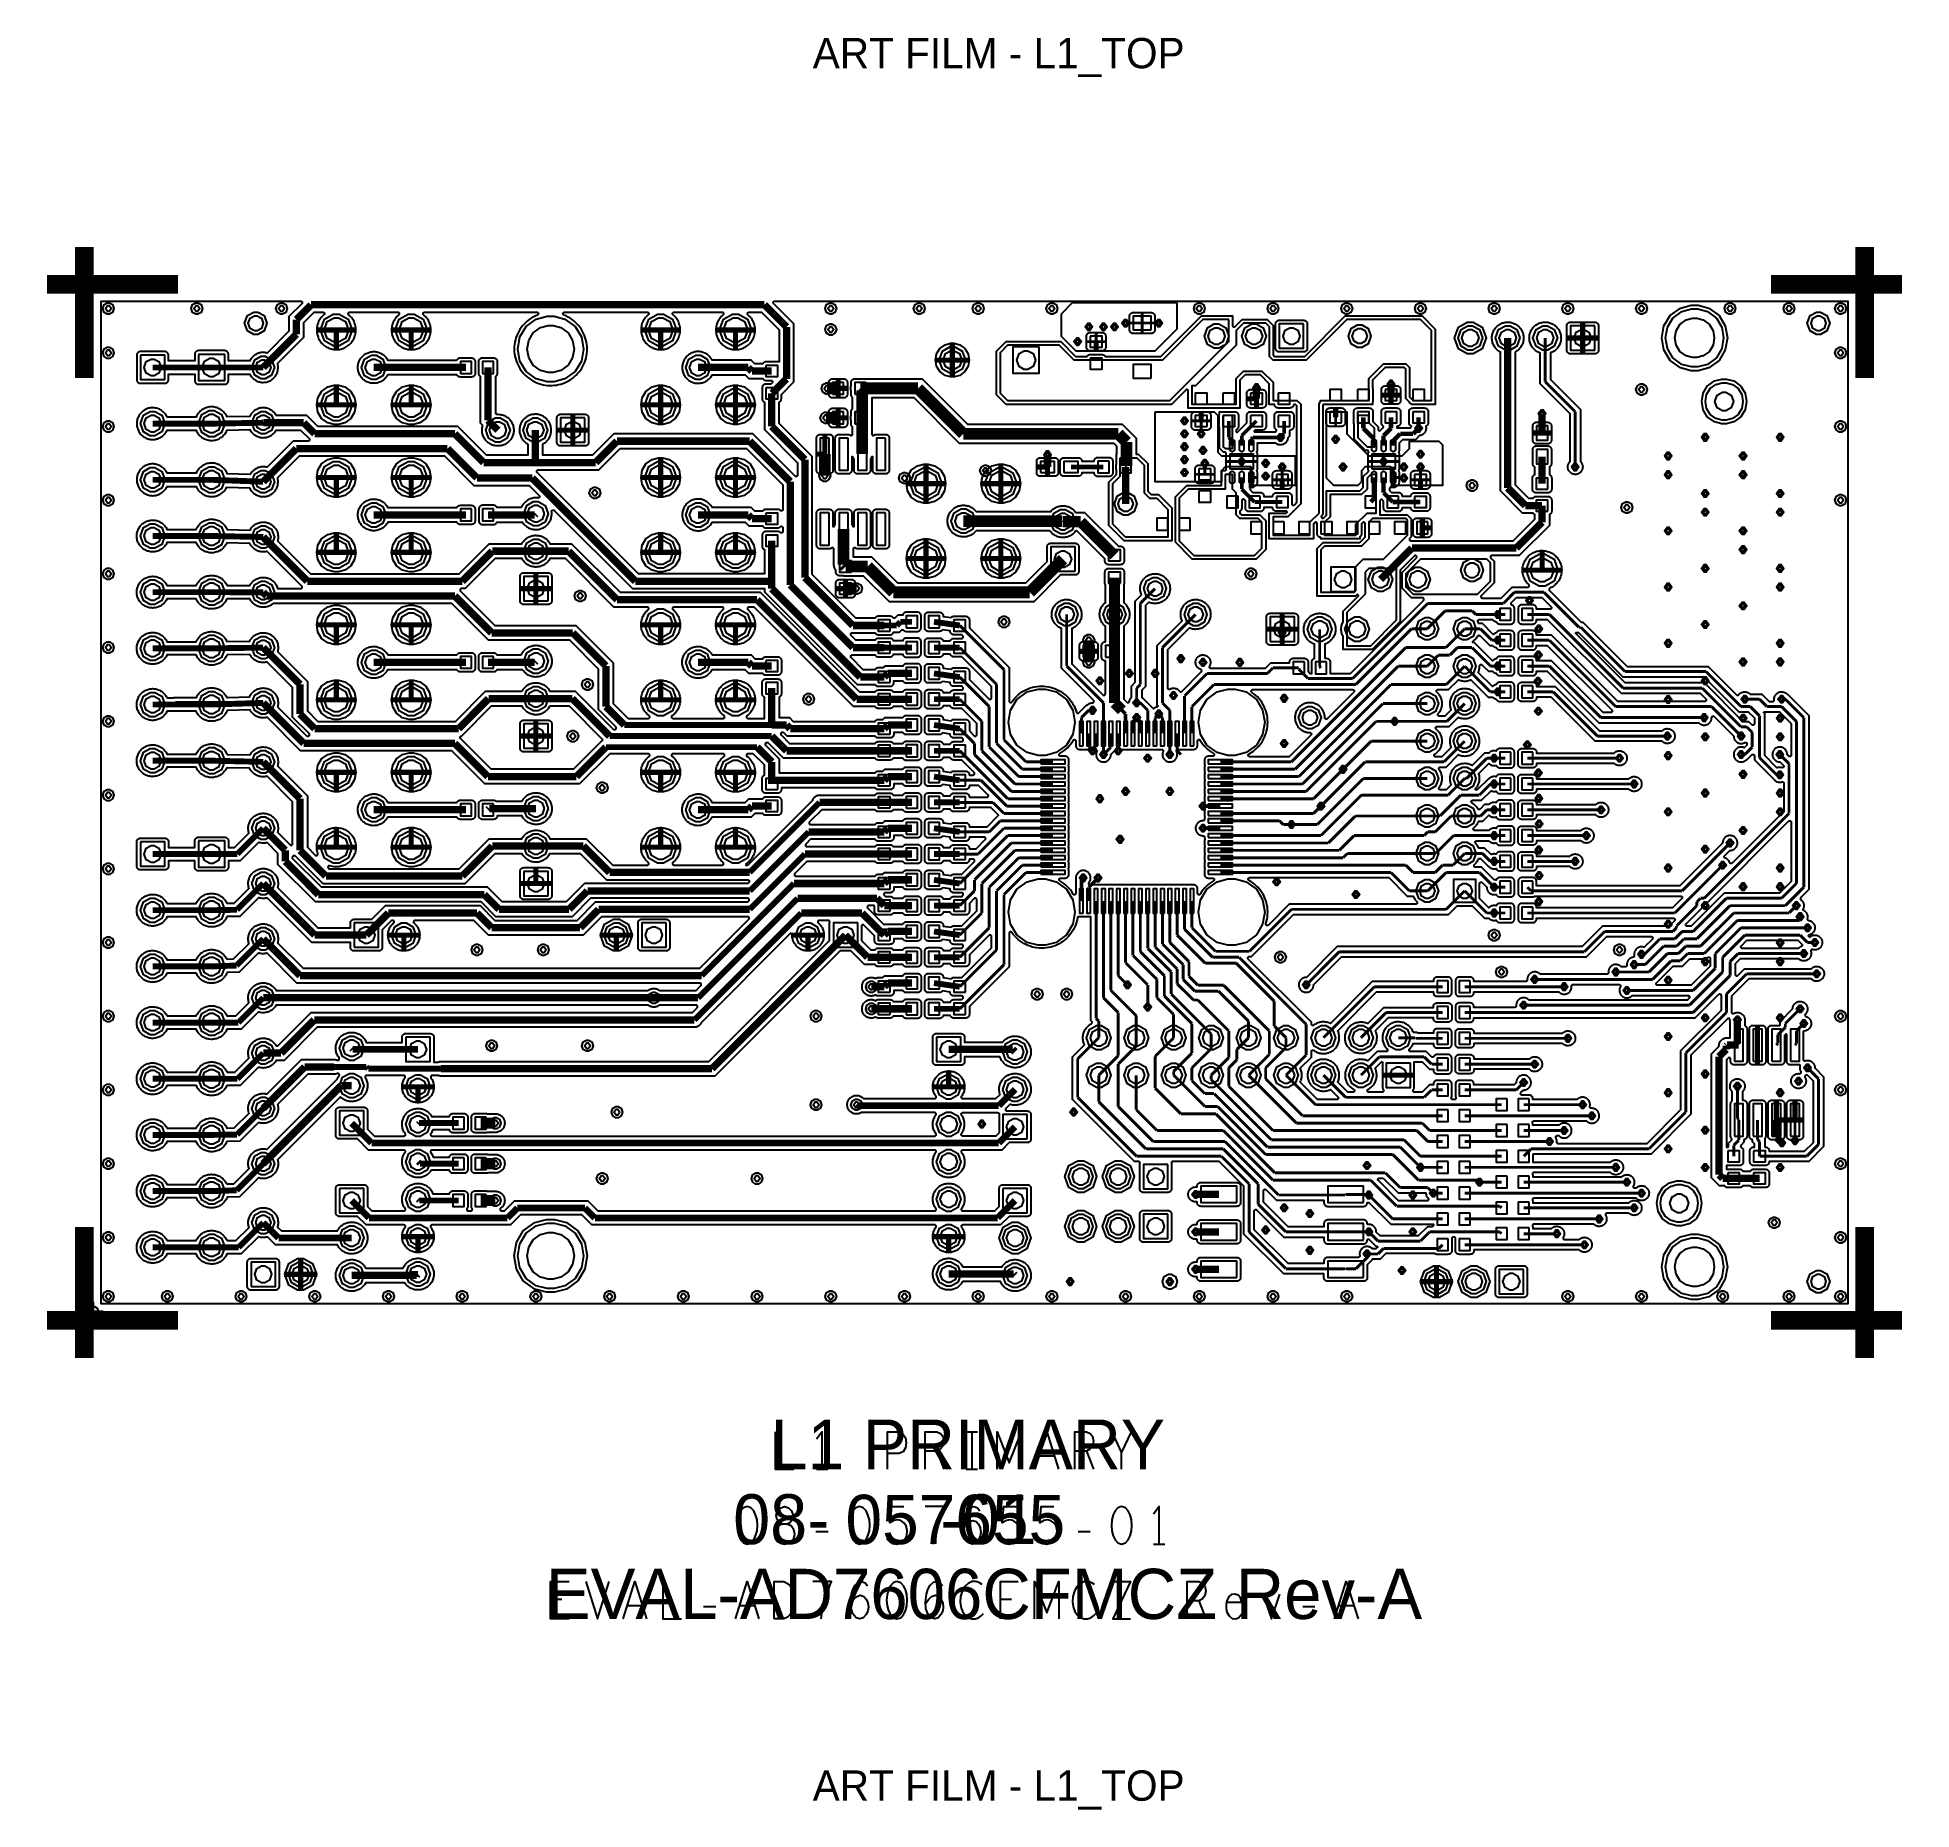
# Model space of a CAD drawing. Extents: x -0.15 to 4.85, y -1.33 to 3.4.
import ezdxf

# ---------------------------------------------------------------- set-up
doc = ezdxf.new("R2010")
doc.units = 0
doc.layers.get('0').update_dxf_attribs({"linetype": 'CONTINUOUS'})

msp = doc.modelspace()

# ---------------------------------------------------------------- texts
at = {"color": 0}
for s, height, p in [('ART FILM - L1_TOP ', 0.0809999, (1.92036, 3.31854)), ('L1 PRIMARY', 0.1325, (1.80778, -0.422047)), ('08-      -01', 0.133, (1.70778, -0.622047)), ('057655', 0.1315, (2.00778, -0.622047)), ('EVAL-AD7606CFMCZ Rev-A', 0.134, (1.20778, -0.822047)), ('ART FILM - L1_TOP ', 0.0809999, (1.92036, -1.30738))]:
    msp.add_text(s, height=height, dxfattribs=at).set_placement(p)

# ---------------------------------------------------------------- linework, layer by layer
at = {"color": 0}
for points, const_width in [([(-0.025, 2.84151), (-0.025, 2.49151)], 0.05), ([(4.72972, 2.84151), (4.72972, 2.49151)], 0.05), ([(-0.124989, 2.74151), (0.225, 2.74151)], 0.05), ([(4.82971, 2.74151), (4.47972, 2.74151)], 0.05), ([(0.541351, 2.64767), (0.580686, 2.687)], 0.019685), ([(0.541351, 2.60828), (0.541351, 2.64767)], 0.019685), ([(0.580686, 2.687), (1.79135, 2.687)], 0.019685), ([(1.79135, 2.687), (1.85038, 2.62797)], 0.019685), ([(2.76433, 2.63833), (2.80019, 2.63833), (2.80019, 2.66817)], 0.007874), ([(0.452756, 2.51968), (0.541351, 2.60828)], 0.019685), ([(0.593653, 2.61967), (0.648014, 2.61967), (0.702376, 2.61967)], 0.013779), ([(0.648014, 2.56531), (0.648014, 2.61967)], 0.013779), ([(0.793685, 2.61967), (0.848047, 2.61967), (0.902408, 2.61967)], 0.013779), ([(0.848047, 2.56531), (0.848047, 2.61967)], 0.013779), ([(1.45981, 2.61967), (1.51417, 2.61967)], 0.013779), ([(1.51417, 2.61967), (1.56853, 2.61967)], 0.013779), ([(1.51417, 2.56531), (1.51417, 2.61967)], 0.013779), ([(1.65985, 2.61967), (1.71415, 2.61967), (1.76851, 2.61967)], 0.013779), ([(1.71415, 2.56531), (1.71415, 2.61967)], 0.013779), ([(1.85038, 2.62797), (1.85038, 2.48918)], 0.019685), ([(2.64953, 2.58858), (2.67715, 2.58858), (2.67715, 2.61522)], 0.007874), ([(2.80019, 2.63833), (2.83606, 2.63833)], 0.007874), ([(2.80019, 2.60843), (2.80019, 2.63833)], 0.007874), ([(3.77637, 2.5984), (3.77637, 2.19801)], 0.019685), ([(3.93203, 2.5984), (3.97636, 2.5984), (4.02074, 2.5984)], 0.013779), ([(3.97636, 2.55407), (3.97636, 2.5984), (3.97636, 2.64278)], 0.013779), ([(2.29331, 2.4925), (2.29331, 2.53938), (2.29331, 2.58625)], 0.013779), ([(2.67715, 2.56194), (2.67715, 2.58858)], 0.013779), ([(2.67715, 2.58858), (2.70476, 2.58858)], 0.007874), ([(3.87636, 2.48192), (3.87636, 2.5984)], 0.007874), ([(0.314953, 2.51968), (0.157454, 2.51968)], 0.015748), ([(0.452756, 2.51968), (0.314953, 2.51968)], 0.015748), ([(0.994097, 2.51968), (0.748058, 2.51968)], 0.019685), ([(1.05312, 2.51968), (1.05312, 2.37872)], 0.019685), ([(1.61417, 2.51968), (1.74806, 2.51968)], 0.019685), ([(1.74806, 2.51968), (1.75788, 2.50986)], 0.019685), ([(1.75788, 2.50986), (1.81104, 2.50986)], 0.019685), ([(2.24643, 2.53938), (2.29331, 2.53938), (2.34018, 2.53938)], 0.013779), ([(0.648014, 2.41968), (0.648014, 2.47406)], 0.013779), ([(0.848047, 2.41968), (0.848047, 2.47406)], 0.013779), ([(1.51417, 2.36532), (1.51417, 2.41968), (1.51417, 2.47406)], 0.013779), ([(1.71415, 2.36532), (1.71415, 2.41968), (1.71415, 2.47406)], 0.013779), ([(1.81104, 2.36218), (1.81104, 2.45078)], 0.019685), ([(1.81203, 2.45078), (1.81104, 2.45078)], 0.019685), ([(1.85038, 2.48918), (1.81203, 2.45078)], 0.019685), ([(1.98818, 2.46379), (1.95867, 2.46379)], 0.031496), ([(1.98818, 2.43618), (1.98818, 2.46379), (1.98818, 2.49142)], 0.013779), ([(1.98818, 2.46379), (2.01482, 2.46379)], 0.013779), ([(2.05258, 2.45847), (2.04726, 2.46379)], 0.031496), ([(2.20156, 2.46379), (2.04726, 2.46379)], 0.031496), ([(2.05258, 2.38187), (2.05258, 2.45847)], 0.031496), ([(2.32282, 2.34254), (2.20156, 2.46379)], 0.031496), ([(3.10532, 2.43601), (3.10532, 2.46553)], 0.019685), ([(3.43697, 2.44589), (3.46458, 2.44589), (3.49219, 2.44589)], 0.013779), ([(3.46458, 2.44589), (3.46458, 2.4754)], 0.019685), ([(3.46458, 2.41925), (3.46458, 2.44589)], 0.013779), ([(3.95672, 2.40157), (3.87636, 2.48192)], 0.007874), ([(0.593653, 2.41968), (0.648014, 2.41968), (0.702376, 2.41968)], 0.013779), ([(0.793685, 2.41968), (0.848047, 2.41968), (0.902408, 2.41968)], 0.013779), ([(1.27953, 2.30799), (1.27953, 2.35236), (1.27953, 2.39674)], 0.013779), ([(1.45981, 2.41968), (1.51417, 2.41968)], 0.013779), ([(1.51417, 2.41968), (1.56853, 2.41968)], 0.013779), ([(1.65985, 2.41968), (1.71415, 2.41968), (1.76851, 2.41968)], 0.013779), ([(1.98818, 2.38501), (1.98818, 2.41264)], 0.013779), ([(2.95769, 2.37699), (2.95769, 2.40357)], 0.013779), ([(3.07771, 2.43601), (3.10532, 2.43601)], 0.013779), ([(3.10532, 2.40938), (3.10532, 2.43601)], 0.013779), ([(3.3169, 2.38681), (3.3169, 2.41344)], 0.013779), ([(3.86813, 2.34449), (3.86813, 2.39663)], 0.019685), ([(3.95672, 2.25394), (3.95672, 2.40157)], 0.007874), ([(0.314953, 2.36967), (0.157454, 2.36967)], 0.015748), ([(0.452756, 2.37206), (0.314953, 2.36967)], 0.015748), ([(0.452756, 2.37206), (0.561046, 2.37206)], 0.019685), ([(0.561046, 2.37206), (0.59056, 2.34254)], 0.019685), ([(0.59056, 2.34254), (0.964583, 2.34254)], 0.019685), ([(0.964583, 2.34254), (1.04135, 2.26576)], 0.019685), ([(1.05312, 2.37872), (1.07955, 2.35236)], 0.019685), ([(1.17954, 2.26576), (1.17954, 2.35236)], 0.019685), ([(1.23515, 2.35236), (1.27953, 2.35236)], 0.013779), ([(1.27953, 2.35236), (1.3239, 2.35236)], 0.013779), ([(1.89958, 2.27364), (1.81104, 2.36218)], 0.019685), ([(1.98818, 2.38501), (1.95553, 2.38501)], 0.031496), ([(1.98818, 2.38501), (2.01482, 2.38501)], 0.013779), ([(1.98818, 2.35746), (1.98818, 2.38501)], 0.013779), ([(2.04726, 2.38501), (2.04943, 2.38501)], 0.031496), ([(2.04943, 2.38501), (2.05258, 2.38187)], 0.031496), ([(2.05258, 2.28818), (2.05258, 2.38187)], 0.031496), ([(2.73624, 2.34254), (2.32282, 2.34254)], 0.031496), ([(2.75847, 2.32024), (2.73624, 2.34254)], 0.031496), ([(2.93008, 2.37699), (2.95769, 2.37699)], 0.007874), ([(2.95769, 2.37699), (2.98531, 2.37699)], 0.007874), ([(2.95769, 2.35035), (2.95769, 2.37699)], 0.007874), ([(3.03147, 2.37699), (3.03147, 2.33267)], 0.009842), ([(3.06593, 2.3376), (3.10532, 2.37699)], 0.009842), ([(3.17915, 2.37699), (3.17915, 2.34254)], 0.009842), ([(3.3169, 2.36017), (3.3169, 2.38681)], 0.007874), ([(3.39075, 2.38681), (3.39075, 2.35729)], 0.011811), ([(3.39075, 2.35729), (3.41928, 2.32876)], 0.011811), ([(3.46458, 2.35729), (3.44489, 2.3376)], 0.011811), ([(3.46458, 2.38681), (3.46458, 2.35729)], 0.011811), ([(3.53836, 2.35729), (3.52361, 2.34254)], 0.011811), ([(3.53836, 2.38681), (3.53836, 2.35729)], 0.011811), ([(0.452756, 2.21456), (0.541351, 2.30315)], 0.019685), ([(0.541351, 2.30315), (0.944889, 2.30315)], 0.019685), ([(0.944889, 2.30315), (1.02361, 2.22443)], 0.019685), ([(1.39764, 2.32285), (1.34056, 2.26576)], 0.019685), ([(1.75196, 2.32285), (1.39764, 2.32285)], 0.019685), ([(1.86025, 2.21456), (1.75196, 2.32285)], 0.019685), ([(1.95254, 2.28818), (1.95254, 2.2305)], 0.031496), ([(1.95254, 2.28818), (1.95254, 2.34303)], 0.013779), ([(2.75847, 2.25654), (2.75847, 2.32024)], 0.031496), ([(3.03147, 2.33267), (3.04037, 2.32382)], 0.009842), ([(3.04037, 2.32382), (3.04037, 2.31129)], 0.009842), ([(3.06593, 2.31129), (3.06593, 2.3376)], 0.009842), ([(3.0955, 2.33267), (3.09154, 2.32876)], 0.009842), ([(3.09154, 2.32876), (3.09154, 2.31129)], 0.009842), ([(3.16928, 2.33267), (3.0955, 2.33267)], 0.009842), ([(3.17915, 2.34254), (3.16928, 2.33267)], 0.009842), ([(3.41928, 2.32876), (3.41928, 2.31129)], 0.011811), ([(3.44489, 2.3376), (3.44489, 2.31129)], 0.011811), ([(3.48917, 2.34254), (3.4705, 2.32382)], 0.011811), ([(3.4705, 2.32382), (3.4705, 2.31129)], 0.011811), ([(3.52361, 2.34254), (3.48917, 2.34254)], 0.011811), ([(3.84126, 2.34449), (3.86813, 2.34449), (3.89497, 2.34449)], 0.013779), ([(1.04135, 2.26576), (1.17954, 2.26576)], 0.019685), ([(1.34056, 2.26576), (1.17954, 2.26576)], 0.019685), ([(1.51417, 2.17164), (1.51417, 2.226), (1.51417, 2.28036)], 0.013779), ([(1.71415, 2.17164), (1.71415, 2.226), (1.71415, 2.28036)], 0.013779), ([(1.89958, 1.95864), (1.89958, 2.27364)], 0.019685), ([(1.92867, 2.28818), (1.95254, 2.28818)], 0.013779), ([(2.22283, 2.1551), (2.22283, 2.20946), (2.22283, 2.26382)], 0.013779), ([(2.42281, 2.1551), (2.42281, 2.20946), (2.42281, 2.26382)], 0.013779), ([(2.51639, 2.25394), (2.54726, 2.25394)], 0.013779), ([(2.54726, 2.25394), (2.54726, 2.2866)], 0.019685), ([(2.54726, 2.22708), (2.54726, 2.25394)], 0.013779), ([(2.69685, 2.25394), (2.61025, 2.25394)], 0.011811), ([(2.75847, 2.25654), (2.75593, 2.25394)], 0.031496), ([(2.75593, 2.25394), (2.75593, 2.15553)], 0.019685), ([(2.96751, 2.23425), (2.96751, 2.26089)], 0.007874), ([(3.02258, 2.26869), (3.06593, 2.26869)], 0.007874), ([(3.06593, 2.26869), (3.10928, 2.26869)], 0.007874), ([(3.09154, 2.22611), (3.09154, 2.25497)], 0.007874), ([(3.40154, 2.26869), (3.44489, 2.26869)], 0.007874), ([(3.44489, 2.26869), (3.48824, 2.26869)], 0.007874), ([(3.4705, 2.22611), (3.4705, 2.25497)], 0.007874), ([(3.86813, 2.20967), (3.86813, 2.2815)], 0.019685), ([(0.314953, 2.21971), (0.157454, 2.21971)], 0.015748), ([(0.452756, 2.21456), (0.314953, 2.21971)], 0.015748), ([(0.593653, 2.226), (0.648014, 2.226), (0.702376, 2.226)], 0.013779), ([(0.648014, 2.17164), (0.648014, 2.226)], 0.013779), ([(0.793685, 2.226), (0.848047, 2.226), (0.902408, 2.226)], 0.013779), ([(0.848047, 2.17164), (0.848047, 2.226)], 0.013779), ([(1.02361, 2.22443), (1.17123, 2.22443)], 0.019685), ([(1.17123, 2.22443), (1.44685, 1.94882)], 0.019685), ([(1.45981, 2.226), (1.51417, 2.226)], 0.013779), ([(1.51417, 2.226), (1.56853, 2.226)], 0.013779), ([(1.65985, 2.226), (1.71415, 2.226), (1.76851, 2.226)], 0.013779), ([(1.86025, 1.939), (1.86025, 2.21456)], 0.019685), ([(2.16847, 2.20946), (2.22283, 2.20946), (2.27719, 2.20946)], 0.013779), ([(2.3685, 2.20946), (2.42281, 2.20946), (2.47717, 2.20946)], 0.013779), ([(2.9399, 2.23425), (2.96751, 2.23425)], 0.007874), ([(2.96751, 2.23425), (2.99513, 2.23425)], 0.007874), ([(3.06593, 2.22611), (3.06593, 2.19486)], 0.009842), ([(3.09154, 2.19725), (3.09154, 2.22611)], 0.013779), ([(3.09154, 2.22611), (3.10939, 2.22611)], 0.007874), ([(3.1466, 2.21949), (3.17422, 2.21949), (3.17422, 2.24612)], 0.007874), ([(3.17422, 2.19285), (3.17422, 2.21949)], 0.013779), ([(3.17422, 2.21949), (3.20183, 2.21949)], 0.007874), ([(3.41928, 2.22611), (3.41928, 2.16931), (3.41044, 2.16042)], 0.011811), ([(3.44489, 2.22611), (3.44489, 2.18504)], 0.011811), ([(3.4705, 2.19725), (3.4705, 2.22611)], 0.013779), ([(3.4705, 2.22611), (3.48835, 2.22611)], 0.007874), ([(3.51569, 2.21949), (3.54331, 2.21949), (3.54331, 2.24612)], 0.007874), ([(3.54331, 2.19285), (3.54331, 2.21949)], 0.013779), ([(3.54331, 2.21949), (3.57092, 2.21949)], 0.007874), ([(3.77637, 2.19801), (3.82379, 2.15058)], 0.019685), ([(3.06593, 2.19486), (3.10038, 2.16042)], 0.009842), ([(3.17422, 2.16042), (3.10038, 2.16042)], 0.009842), ([(3.44489, 2.18504), (3.46947, 2.16042)], 0.011811), ([(3.46947, 2.16042), (3.54331, 2.16042)], 0.011811), ([(3.82379, 2.15058), (3.86813, 2.15058)], 0.019685), ([(3.86813, 2.15058), (3.86813, 2.10632)], 0.019685), ([(0.748058, 2.12596), (0.994097, 2.12596)], 0.019685), ([(1.05312, 2.12596), (1.17796, 2.12596)], 0.019685), ([(1.17796, 2.12596), (1.18111, 2.12917)], 0.019685), ([(1.61417, 2.12596), (1.74806, 2.12596)], 0.019685), ([(1.74806, 2.12596), (1.75788, 2.11614)], 0.019685), ([(1.75788, 2.11614), (1.81104, 2.11614)], 0.019685), ([(2.00256, 2.08819), (2.00256, 1.99353)], 0.031496), ([(2.32282, 2.10947), (2.58703, 2.10947)], 0.031496), ([(2.58703, 2.10947), (2.58861, 2.10789)], 0.031496), ([(2.58861, 2.10789), (2.63624, 2.10789)], 0.029528), ([(2.63624, 2.10789), (2.72636, 2.01772)], 0.029528), ([(3.54824, 2.06394), (3.54824, 2.09151), (3.54824, 2.11912)], 0.013779), ([(3.86813, 2.10632), (3.79922, 2.03742)], 0.019685), ([(0.314953, 2.06969), (0.157454, 2.06969)], 0.015748), ([(0.452756, 2.06693), (0.314953, 2.06969)], 0.015748), ([(0.452756, 2.06693), (0.570865, 1.94882)], 0.019685), ([(0.648014, 2.02597), (0.648014, 2.08033)], 0.013779), ([(0.848047, 2.02597), (0.848047, 2.08033)], 0.013779), ([(1.51417, 2.02597), (1.51417, 2.08033)], 0.013779), ([(1.71415, 2.02597), (1.71415, 2.08033)], 0.013779), ([(1.81104, 1.94882), (1.81104, 2.05711)], 0.019685), ([(2.22283, 1.95511), (2.22283, 2.00942), (2.22283, 2.06378)], 0.013779), ([(2.42281, 1.95511), (2.42281, 2.00942), (2.42281, 2.06378)], 0.013779), ([(3.54824, 2.09151), (3.57483, 2.09151)], 0.013779), ([(0.593653, 2.02597), (0.648014, 2.02597), (0.702376, 2.02597)], 0.013779), ([(0.793685, 2.02597), (0.848047, 2.02597), (0.902408, 2.02597)], 0.013779), ([(0.984278, 1.94882), (1.06457, 2.02911)], 0.019685), ([(1.06457, 2.02911), (1.18111, 2.02911)], 0.019685), ([(1.26813, 2.02911), (1.18111, 2.02911)], 0.019685), ([(1.39764, 1.89961), (1.26813, 2.02911)], 0.019685), ([(1.45981, 2.02597), (1.51417, 2.02597)], 0.013779), ([(1.51417, 2.02597), (1.56853, 2.02597)], 0.013779), ([(1.65985, 2.02597), (1.71415, 2.02597), (1.76851, 2.02597)], 0.013779), ([(2.00256, 1.99353), (2.00788, 1.98821)], 0.031496), ([(2.0669, 1.98821), (2.00788, 1.98821)], 0.031496), ([(2.13581, 1.91931), (2.0669, 1.98821)], 0.031496), ([(2.16847, 2.00942), (2.22283, 2.00942), (2.27719, 2.00942)], 0.013779), ([(2.3685, 2.00942), (2.42281, 2.00942), (2.47717, 2.00942)], 0.013779), ([(2.58861, 2.00785), (2.50001, 1.91931)], 0.031496), ([(3.52031, 2.03742), (3.43658, 1.95376)], 0.019685), ([(3.79922, 2.03742), (3.52031, 2.03742)], 0.019685), ([(3.86813, 1.97833), (3.86813, 2.03269)], 0.013779), ([(0.570865, 1.94882), (0.984278, 1.94882)], 0.019685), ([(1.18111, 1.88481), (1.18111, 1.92913), (1.18111, 1.9735)], 0.013779), ([(1.44685, 1.94882), (1.81104, 1.94882)], 0.019685), ([(1.81104, 1.94882), (1.81104, 1.92913)], 0.019685), ([(2.02757, 1.83071), (1.89958, 1.95864)], 0.019685), ([(2.00788, 1.90249), (2.00788, 1.92913), (2.00788, 1.95576)], 0.013779), ([(2.72636, 1.95864), (2.72636, 1.86022)], 0.029528), ([(3.81376, 1.97833), (3.86813, 1.97833), (3.92249, 1.97833)], 0.013779), ([(0.314953, 1.91968), (0.157454, 1.91968)], 0.015748), ([(0.314953, 1.91968), (0.452756, 1.91931)], 0.015748), ([(0.462576, 1.90943), (0.452756, 1.91931)], 0.019685), ([(0.964583, 1.90943), (0.462576, 1.90943)], 0.019685), ([(1.063, 1.81101), (0.964583, 1.90943)], 0.019685), ([(1.13673, 1.92913), (1.18111, 1.92913), (1.22543, 1.92913)], 0.013779), ([(1.77165, 1.89961), (1.39764, 1.89961)], 0.019685), ([(2.03739, 1.63388), (1.77165, 1.89961)], 0.019685), ([(1.81104, 1.92913), (2.04726, 1.6929)], 0.019685), ([(2.02757, 1.77163), (1.86025, 1.939)], 0.019685), ([(1.98026, 1.92913), (2.00788, 1.92913)], 0.013779), ([(2.00788, 1.92913), (2.03739, 1.92913)], 0.031496), ([(2.50001, 1.91931), (2.13581, 1.91931)], 0.031496), ([(2.83465, 1.92913), (2.79526, 1.88974)], 0.007874), ([(3.79428, 1.91931), (3.76476, 1.88974)], 0.007874), ([(3.87306, 1.91931), (3.79428, 1.91931)], 0.007874), ([(3.96654, 1.82578), (3.87306, 1.91931)], 0.007874), ([(2.59843, 1.86022), (2.59843, 1.72242)], 0.007874), ([(2.72636, 1.76181), (2.72636, 1.86022)], 0.029528), ([(2.79526, 1.88974), (2.79526, 1.67321)], 0.007874), ([(2.94293, 1.86022), (2.85433, 1.77163)], 0.007874), ([(3.17422, 1.77651), (3.17422, 1.82089), (3.17422, 1.86522)], 0.013779), ([(3.563, 1.88974), (3.36221, 1.689)], 0.007874), ([(3.60944, 1.8701), (3.56143, 1.82203)], 0.007874), ([(3.76476, 1.88974), (3.563, 1.88974)], 0.007874), ([(3.68111, 1.8701), (3.60944, 1.8701)], 0.007874), ([(3.69093, 1.86022), (3.68111, 1.8701)], 0.007874), ([(3.75001, 1.86022), (3.69093, 1.86022)], 0.007874), ([(3.76971, 1.86022), (3.75001, 1.86022)], 0.007874), ([(3.88782, 1.86022), (3.82874, 1.86022)], 0.007874), ([(4.08465, 1.66339), (3.88782, 1.86022)], 0.007874), ([(0.593653, 1.83229), (0.648014, 1.83229), (0.702376, 1.83229)], 0.013779), ([(0.648014, 1.77792), (0.648014, 1.83229)], 0.013779), ([(0.793685, 1.83229), (0.848047, 1.83229), (0.902408, 1.83229)], 0.013779), ([(0.848047, 1.77792), (0.848047, 1.83229)], 0.013779), ([(1.27953, 1.81101), (1.063, 1.81101)], 0.019685), ([(1.36812, 1.72242), (1.27953, 1.81101)], 0.019685), ([(1.45981, 1.83229), (1.51417, 1.83229)], 0.013779), ([(1.51417, 1.77792), (1.51417, 1.83229), (1.56853, 1.83229)], 0.013779), ([(1.65985, 1.83229), (1.71415, 1.83229), (1.76851, 1.83229)], 0.013779), ([(1.71415, 1.77792), (1.71415, 1.83229)], 0.013779), ([(2.11124, 1.83071), (2.02757, 1.83071)], 0.019685), ([(2.14471, 1.83071), (2.11124, 1.83071)], 0.015748), ([(2.15453, 1.84053), (2.14471, 1.83071)], 0.015748), ([(2.18501, 1.84053), (2.15453, 1.84053)], 0.015748), ([(2.313, 1.83071), (2.2441, 1.84053)], 0.015748), ([(2.43111, 1.7126), (2.313, 1.83071)], 0.007874), ([(2.65746, 1.76181), (2.65746, 1.79132)], 0.029528), ([(3.12983, 1.82089), (3.17422, 1.82089), (3.21854, 1.82089)], 0.013779), ([(3.27421, 1.82089), (3.27421, 1.72085)], 0.007874), ([(3.5196, 1.82203), (3.37078, 1.67321)], 0.007874), ([(3.56143, 1.82203), (3.5196, 1.82203)], 0.007874), ([(3.66142, 1.82203), (3.61101, 1.77163)], 0.007874), ([(3.70325, 1.82203), (3.66142, 1.82203)], 0.007874), ([(3.73396, 1.79132), (3.70325, 1.82203)], 0.007874), ([(3.97147, 1.82578), (3.96654, 1.82578)], 0.007874), ([(4.08958, 1.70767), (3.97147, 1.82578)], 0.007874), ([(0.314953, 1.76968), (0.157454, 1.76968)], 0.015748), ([(0.452756, 1.77163), (0.314953, 1.76968)], 0.015748), ([(0.452756, 1.77163), (0.551172, 1.67321)], 0.019685), ([(2.11124, 1.77163), (2.02757, 1.77163)], 0.019685), ([(2.18501, 1.77163), (2.11124, 1.77163)], 0.015748), ([(2.313, 1.77163), (2.2441, 1.77163)], 0.015748), ([(2.41142, 1.67321), (2.313, 1.77163)], 0.007874), ([(2.63088, 1.76181), (2.65746, 1.76181), (2.6841, 1.76181)], 0.013779), ([(2.65746, 1.76181), (2.65746, 1.73229)], 0.029528), ([(2.72636, 1.624), (2.72636, 1.76181)], 0.029528), ([(2.71654, 1.76181), (2.72636, 1.76181)], 0.009842), ([(2.85433, 1.77163), (2.85433, 1.624)], 0.007874), ([(3.50392, 1.77163), (3.19879, 1.46651)], 0.007874), ([(3.61101, 1.77163), (3.50392, 1.77163)], 0.007874), ([(3.591, 1.75161), (3.56143, 1.72204)], 0.007874), ([(3.62171, 1.75161), (3.591, 1.75161)], 0.007874), ([(3.64172, 1.77163), (3.62171, 1.75161)], 0.007874), ([(3.68111, 1.77163), (3.64172, 1.77163)], 0.007874), ([(3.73032, 1.72242), (3.68111, 1.77163)], 0.007874), ([(3.75001, 1.79132), (3.73396, 1.79132)], 0.007874), ([(3.76971, 1.79132), (3.75001, 1.79132)], 0.007874), ([(3.88782, 1.79132), (3.82874, 1.79132)], 0.007874), ([(4.06496, 1.61418), (3.88782, 1.79132)], 0.007874), ([(0.748058, 1.73229), (0.994097, 1.73229)], 0.019685), ([(1.05312, 1.73229), (1.17796, 1.73229)], 0.019685), ([(1.17796, 1.73229), (1.18111, 1.73544)], 0.019685), ([(1.36812, 1.61418), (1.36812, 1.72242)], 0.019685), ([(1.61417, 1.73229), (1.74806, 1.73229)], 0.019685), ([(1.74806, 1.73229), (1.75788, 1.72242)], 0.019685), ([(1.75788, 1.72242), (1.81104, 1.72242)], 0.019685), ([(2.04726, 1.6929), (2.11124, 1.6929)], 0.019685), ([(2.12106, 1.70278), (2.11124, 1.6929)], 0.019685), ([(2.18501, 1.70278), (2.12106, 1.70278)], 0.019685), ([(2.313, 1.6929), (2.2441, 1.70278)], 0.015748), ([(2.43111, 1.52558), (2.43111, 1.7126)], 0.007874), ([(2.59843, 1.72242), (2.69685, 1.624)], 0.007874), ([(2.97343, 1.70278), (2.91336, 1.64272)], 0.007874), ([(3.13483, 1.70278), (2.97343, 1.70278)], 0.007874), ([(3.14958, 1.71754), (3.13483, 1.70278)], 0.007874), ([(3.21849, 1.71754), (3.14958, 1.71754)], 0.007874), ([(3.48385, 1.72204), (3.20867, 1.44688)], 0.007874), ([(3.21849, 1.71358), (3.21849, 1.71754)], 0.007874), ([(3.24313, 1.689), (3.21849, 1.71358)], 0.007874), ([(3.27421, 1.72085), (3.27757, 1.71754)], 0.007874), ([(3.56143, 1.72204), (3.48385, 1.72204)], 0.007874), ([(3.66142, 1.72204), (3.61258, 1.67321)], 0.007874), ([(3.72993, 1.65351), (3.66142, 1.72204)], 0.007874), ([(3.75001, 1.72242), (3.73032, 1.72242)], 0.007874), ([(3.76971, 1.72242), (3.75001, 1.72242)], 0.007874), ([(3.82874, 1.72242), (3.88782, 1.72242)], 0.007874), ([(3.88782, 1.72242), (4.02557, 1.58467)], 0.007874), ([(4.30611, 1.70767), (4.08958, 1.70767)], 0.007874), ([(4.39958, 1.61418), (4.30611, 1.70767)], 0.007874), ([(0.551172, 1.67321), (0.551172, 1.59449)], 0.019685), ([(0.648014, 1.63231), (0.648014, 1.68661)], 0.013779), ([(0.848047, 1.63231), (0.848047, 1.68661)], 0.013779), ([(1.51417, 1.63231), (1.51417, 1.68661)], 0.013779), ([(1.71415, 1.63231), (1.71415, 1.68661)], 0.013779), ([(1.81104, 1.66339), (1.81104, 1.56497)], 0.019685), ([(2.39172, 1.61418), (2.313, 1.6929)], 0.007874), ([(2.41142, 1.51576), (2.41142, 1.67321)], 0.007874), ([(2.79526, 1.67321), (2.78544, 1.66339)], 0.007874), ([(2.78544, 1.66339), (2.78544, 1.624)], 0.007874), ([(2.99214, 1.67321), (2.93306, 1.61418)], 0.007874), ([(3.37078, 1.67321), (2.99214, 1.67321)], 0.007874), ([(3.46458, 1.67321), (3.21849, 1.42718)], 0.007874), ([(3.36221, 1.689), (3.24313, 1.689)], 0.007874), ([(3.61258, 1.67321), (3.46458, 1.67321)], 0.007874), ([(3.75001, 1.65351), (3.72993, 1.65351)], 0.007874), ([(3.75001, 1.65351), (3.76971, 1.65351)], 0.007874), ([(3.82874, 1.65351), (3.89764, 1.65351)], 0.007874), ([(3.89764, 1.65351), (4.01575, 1.53542)], 0.007874), ([(4.29624, 1.66339), (4.08465, 1.66339)], 0.007874), ([(4.39958, 1.56004), (4.29624, 1.66339)], 0.007874), ([(0.157454, 1.61967), (0.314953, 1.61967)], 0.015748), ([(0.21849, 1.624), (0.216536, 1.62206)], 0.009842), ([(0.452756, 1.624), (0.21849, 1.624)], 0.009842), ([(0.452756, 1.624), (0.314953, 1.61967)], 0.015748), ([(0.561046, 1.51576), (0.452756, 1.624)], 0.019685), ([(0.551172, 1.59449), (0.59056, 1.5551)], 0.019685), ([(0.593653, 1.63231), (0.648014, 1.63231), (0.702376, 1.63231)], 0.013779), ([(0.793685, 1.63231), (0.848047, 1.63231), (0.902408, 1.63231)], 0.013779), ([(0.974403, 1.5551), (1.0547, 1.63546)], 0.019685), ([(1.0547, 1.63546), (1.18111, 1.63546)], 0.019685), ([(1.18111, 1.63546), (1.27795, 1.63546)], 0.019685), ([(1.27795, 1.63546), (1.37794, 1.53542)], 0.019685), ([(1.41733, 1.56497), (1.36812, 1.61418)], 0.019685), ([(1.45981, 1.63231), (1.51417, 1.63231)], 0.013779), ([(1.51417, 1.63231), (1.56853, 1.63231)], 0.013779), ([(1.65985, 1.63231), (1.71415, 1.63231), (1.76851, 1.63231)], 0.013779), ([(2.11124, 1.63388), (2.03739, 1.63388)], 0.019685), ([(2.18501, 1.63388), (2.11124, 1.63388)], 0.019685), ([(2.313, 1.63388), (2.2441, 1.63388)], 0.015748), ([(2.37203, 1.57479), (2.313, 1.63388)], 0.007874), ([(2.39172, 1.5059), (2.39172, 1.61418)], 0.007874), ([(2.65746, 1.60431), (2.63782, 1.58467)], 0.007874), ([(2.66733, 1.60431), (2.65746, 1.60431)], 0.007874), ([(2.69685, 1.624), (2.69685, 1.54231)], 0.007874), ([(2.74606, 1.60431), (2.72636, 1.624)], 0.029528), ([(2.75593, 1.59449), (2.74606, 1.60431)], 0.009842), ([(2.78544, 1.624), (2.79526, 1.624)], 0.007874), ([(2.79526, 1.624), (2.81496, 1.60431)], 0.007874), ([(2.81496, 1.60431), (2.81496, 1.54231)], 0.007874), ([(2.85433, 1.624), (2.87403, 1.60431)], 0.007874), ([(2.87403, 1.60431), (2.87403, 1.54231)], 0.007874), ([(2.91336, 1.64272), (2.91336, 1.54231)], 0.007874), ([(2.93306, 1.61418), (2.93306, 1.54231)], 0.007874), ([(3.44293, 1.62206), (3.22836, 1.40749)], 0.007874), ([(3.56143, 1.62206), (3.44293, 1.62206)], 0.007874), ([(3.66142, 1.62206), (3.61417, 1.57479)], 0.007874), ([(4.32086, 1.61418), (4.06496, 1.61418)], 0.007874), ([(4.39958, 1.53542), (4.32086, 1.61418)], 0.007874), ([(4.42422, 1.61418), (4.39958, 1.61418)], 0.007874), ([(4.40946, 1.63388), (4.44879, 1.63388)], 0.007874), ([(4.44879, 1.58956), (4.42422, 1.61418)], 0.007874), ([(4.44879, 1.63388), (4.46849, 1.61418)], 0.007874), ([(4.46849, 1.61418), (4.50787, 1.61418)], 0.007874), ([(4.50787, 1.63388), (4.51769, 1.63388)], 0.007874), ([(4.50787, 1.61418), (4.54726, 1.57479)], 0.007874), ([(4.51769, 1.63388), (4.5669, 1.58467)], 0.007874), ([(0.59056, 1.5551), (0.974403, 1.5551)], 0.019685), ([(1.18111, 1.49108), (1.18111, 1.53542), (1.18111, 1.57979)], 0.013779), ([(1.81104, 1.56497), (1.41733, 1.56497)], 0.015748), ([(1.81104, 1.56497), (1.85038, 1.56497)], 0.019685), ([(1.85038, 1.56497), (1.86025, 1.5551)], 0.019685), ([(1.86025, 1.5551), (2.11124, 1.5551)], 0.019685), ([(2.12106, 1.56497), (2.11124, 1.5551)], 0.019685), ([(2.18501, 1.56497), (2.12106, 1.56497)], 0.019685), ([(2.313, 1.5551), (2.2441, 1.56497)], 0.015748), ([(2.35239, 1.51576), (2.313, 1.5551)], 0.007874), ([(2.37203, 1.49607), (2.37203, 1.57479)], 0.007874), ([(2.63782, 1.58467), (2.63782, 1.54231)], 0.007874), ([(2.75593, 1.54231), (2.75593, 1.59449)], 0.009842), ([(2.77557, 1.57479), (2.78544, 1.58467)], 0.007874), ([(2.77557, 1.54231), (2.77557, 1.57479)], 0.007874), ([(2.79526, 1.57479), (2.78544, 1.58467)], 0.007874), ([(2.79526, 1.54231), (2.79526, 1.57479)], 0.007874), ([(2.83465, 1.58467), (2.84447, 1.59449)], 0.007874), ([(2.83465, 1.54231), (2.83465, 1.58467)], 0.007874), ([(2.85433, 1.58467), (2.84447, 1.59449)], 0.007874), ([(2.85433, 1.54231), (2.85433, 1.58467)], 0.007874), ([(3.42519, 1.57479), (3.23818, 1.38779)], 0.007874), ([(3.4744, 1.57479), (3.42519, 1.57479)], 0.007874), ([(3.61417, 1.57479), (3.4744, 1.57479)], 0.007874), ([(4.02557, 1.58467), (4.30117, 1.58467)], 0.007874), ([(4.41435, 1.56004), (4.39958, 1.56004)], 0.007874), ([(4.42915, 1.54528), (4.41435, 1.56004)], 0.007874), ([(4.44879, 1.47757), (4.44879, 1.58956)], 0.007874), ([(4.54726, 1.57479), (4.54726, 1.14175)], 0.007874), ([(4.5669, 1.58467), (4.5669, 1.13187)], 0.007874), ([(0.964583, 1.51576), (0.561046, 1.51576)], 0.019685), ([(1.05312, 1.42718), (0.964583, 1.51576)], 0.019685), ([(1.13673, 1.53542), (1.18111, 1.53542), (1.22543, 1.53542)], 0.013779), ([(1.36812, 1.5059), (1.28934, 1.42718)], 0.019685), ([(1.77165, 1.5059), (1.36812, 1.5059)], 0.015748), ([(1.37794, 1.53542), (1.81104, 1.53542)], 0.015748), ([(1.81104, 1.46651), (1.77165, 1.5059)], 0.019685), ([(1.81104, 1.53542), (1.85038, 1.49607)], 0.019685), ([(1.85038, 1.49607), (2.11124, 1.49607)], 0.019685), ([(2.18501, 1.49607), (2.11124, 1.49607)], 0.019685), ([(2.313, 1.49607), (2.2441, 1.49607)], 0.015748), ([(2.35239, 1.48621), (2.35239, 1.51576)], 0.007874), ([(2.4705, 1.42718), (2.39172, 1.5059)], 0.007874), ([(2.48032, 1.44688), (2.41142, 1.51576)], 0.007874), ([(2.49014, 1.46651), (2.43111, 1.52558)], 0.007874), ([(2.65746, 1.54231), (2.65746, 1.5059)], 0.007874), ([(2.65746, 1.5059), (2.66733, 1.49607)], 0.007874), ([(2.67715, 1.5059), (2.66733, 1.49607)], 0.007874), ([(2.67715, 1.54231), (2.67715, 1.5059)], 0.007874), ([(2.69685, 1.54231), (2.69685, 1.48621)], 0.007874), ([(2.71654, 1.5059), (2.69685, 1.48621)], 0.007874), ([(2.71654, 1.54231), (2.71654, 1.5059)], 0.007874), ([(2.73624, 1.54231), (2.73624, 1.49607)], 0.007874), ([(2.87403, 1.48621), (2.87403, 1.54231)], 0.007874), ([(2.89368, 1.49607), (2.89368, 1.54231)], 0.007874), ([(3.41179, 1.52207), (3.3366, 1.44688)], 0.007874), ([(3.56143, 1.52207), (3.41179, 1.52207)], 0.007874), ([(3.66142, 1.52207), (3.60592, 1.46651)], 0.007874), ([(4.01575, 1.53542), (4.20275, 1.53542)], 0.007874), ([(4.40946, 1.48621), (4.42915, 1.5059)], 0.007874), ([(4.42915, 1.5059), (4.42915, 1.54528)], 0.007874), ([(0.157454, 1.46971), (0.314953, 1.46971)], 0.015748), ([(0.452756, 1.46651), (0.314953, 1.46971)], 0.015748), ([(0.551172, 1.36809), (0.452756, 1.46651)], 0.019685), ([(1.81104, 1.41731), (1.81104, 1.46651)], 0.019685), ([(2.44093, 1.36809), (2.313, 1.49607)], 0.007874), ([(2.45081, 1.38779), (2.35239, 1.48621)], 0.007874), ([(2.46062, 1.40749), (2.37203, 1.49607)], 0.007874), ([(2.56203, 1.46651), (2.49014, 1.46651)], 0.007874), ([(2.90354, 1.48621), (2.89368, 1.49607)], 0.007874), ([(3.19879, 1.46651), (3.00885, 1.46651)], 0.007874), ([(3.39568, 1.46651), (3.27757, 1.3484)], 0.007874), ([(3.60592, 1.46651), (3.39568, 1.46651)], 0.007874), ([(3.66614, 1.42201), (3.7205, 1.47639)], 0.007874), ([(3.7205, 1.47639), (3.74014, 1.47639)], 0.007874), ([(3.74014, 1.47639), (3.76971, 1.47639)], 0.007874), ([(4.07483, 1.47639), (3.82874, 1.47639)], 0.007874), ([(4.39958, 1.48621), (4.40946, 1.48621)], 0.007874), ([(4.49432, 1.43211), (4.44879, 1.47757)], 0.007874), ([(4.52757, 1.46163), (4.50294, 1.48621)], 0.007874), ([(4.52757, 1.32876), (4.52757, 1.46163)], 0.007874), ([(0.593653, 1.43857), (0.648014, 1.43857), (0.702376, 1.43857)], 0.013779), ([(0.648014, 1.38421), (0.648014, 1.43857)], 0.013779), ([(0.793685, 1.43857), (0.848047, 1.43857), (0.902408, 1.43857)], 0.013779), ([(0.848047, 1.38421), (0.848047, 1.43857)], 0.013779), ([(1.28934, 1.42718), (1.05312, 1.42718)], 0.019685), ([(1.45981, 1.43857), (1.51417, 1.43857)], 0.013779), ([(1.51417, 1.43857), (1.56853, 1.43857)], 0.013779), ([(1.51417, 1.38421), (1.51417, 1.43857)], 0.013779), ([(1.65985, 1.43857), (1.71415, 1.43857), (1.76851, 1.43857)], 0.013779), ([(1.71415, 1.38421), (1.71415, 1.43857)], 0.013779), ([(1.81104, 1.41731), (2.11124, 1.41731)], 0.019685), ([(1.81104, 1.40749), (1.81104, 1.41731)], 0.019685), ([(2.12106, 1.42718), (2.11124, 1.41731)], 0.019685), ([(2.18501, 1.42718), (2.12106, 1.42718)], 0.019685), ([(2.313, 1.41731), (2.2441, 1.42718)], 0.015748), ([(2.313, 1.41731), (2.31332, 1.41763)], 0.007874), ([(2.31332, 1.41763), (2.36915, 1.41763)], 0.007874), ([(2.36915, 1.41763), (2.43838, 1.3484)], 0.007874), ([(2.56203, 1.40749), (2.46062, 1.40749)], 0.007874), ([(2.56203, 1.42718), (2.4705, 1.42718)], 0.007874), ([(2.56203, 1.44688), (2.48032, 1.44688)], 0.007874), ([(3.20867, 1.44688), (3.00885, 1.44688)], 0.007874), ([(3.21849, 1.42718), (3.00885, 1.42718)], 0.007874), ([(3.22836, 1.40749), (3.00885, 1.40749)], 0.007874), ([(3.3366, 1.44688), (3.25788, 1.36809)], 0.007874), ([(3.26769, 1.29919), (3.39053, 1.42201)], 0.007874), ([(3.39053, 1.42201), (3.56143, 1.42201)], 0.007874), ([(3.66142, 1.42201), (3.61731, 1.37797)], 0.007874), ([(3.66142, 1.42201), (3.66614, 1.42201)], 0.007874), ([(3.70081, 1.37797), (3.73032, 1.40749)], 0.007874), ([(3.73032, 1.40749), (3.74014, 1.40749)], 0.007874), ([(3.74014, 1.40749), (3.76971, 1.40749)], 0.007874), ([(4.11417, 1.40749), (3.82874, 1.40749)], 0.007874), ([(4.50294, 1.43211), (4.49432, 1.43211)], 0.007874), ([(0.551172, 1.23029), (0.551172, 1.36809)], 0.019685), ([(1.05312, 1.33858), (1.05633, 1.34173)], 0.019685), ([(1.05633, 1.34173), (1.18111, 1.34173)], 0.019685), ([(1.75788, 1.3484), (1.74806, 1.33858)], 0.019685), ([(1.93897, 1.35827), (1.75196, 1.17126)], 0.015748), ([(1.81104, 1.3484), (1.75788, 1.3484)], 0.019685), ([(2.11124, 1.35827), (1.93897, 1.35827)], 0.019685), ([(2.18501, 1.35827), (2.11124, 1.35827)], 0.019685), ([(2.313, 1.35827), (2.2441, 1.35827)], 0.015748), ([(2.313, 1.35827), (2.4016, 1.35827)], 0.007874), ([(2.4016, 1.35827), (2.43111, 1.32876)], 0.007874), ([(2.43838, 1.3484), (2.56203, 1.3484)], 0.007874), ([(2.56203, 1.36809), (2.44093, 1.36809)], 0.007874), ([(2.56203, 1.38779), (2.45081, 1.38779)], 0.007874), ([(3.00885, 1.3484), (2.96257, 1.3484)], 0.009842), ([(3.23818, 1.38779), (3.00885, 1.38779)], 0.007874), ([(3.25788, 1.36809), (3.00885, 1.36809)], 0.007874), ([(3.27757, 1.3484), (3.25788, 1.32876)], 0.007874), ([(3.38581, 1.37797), (3.27757, 1.26968)], 0.007874), ([(3.61731, 1.37797), (3.38581, 1.37797)], 0.007874), ([(3.59567, 1.32203), (3.6516, 1.37797)], 0.007874), ([(3.6516, 1.37797), (3.70081, 1.37797)], 0.007874), ([(0.994097, 1.33858), (0.748058, 1.33858)], 0.019685), ([(1.74806, 1.33858), (1.61417, 1.33858)], 0.019685), ([(2.39172, 1.27955), (2.42124, 1.30907)], 0.007874), ([(2.42124, 1.30907), (2.56203, 1.30907)], 0.007874), ([(2.43111, 1.32876), (2.56203, 1.32876)], 0.007874), ([(3.25788, 1.32876), (3.00885, 1.32876)], 0.007874), ([(3.00885, 1.30907), (3.16717, 1.30907)], 0.007874), ([(3.16717, 1.30907), (3.17699, 1.29919)], 0.007874), ([(3.17699, 1.29919), (3.19879, 1.29919)], 0.007874), ([(3.19879, 1.29919), (3.26769, 1.29919)], 0.007874), ([(3.36932, 1.32203), (3.29726, 1.24998)], 0.007874), ([(3.56143, 1.32203), (3.36932, 1.32203)], 0.007874), ([(3.56143, 1.32203), (3.59567, 1.32203)], 0.007874), ([(3.62518, 1.32203), (3.58269, 1.27955)], 0.007874), ([(3.66142, 1.32203), (3.62518, 1.32203)], 0.007874), ([(3.66142, 1.32203), (3.70394, 1.32203)], 0.007874), ([(3.70394, 1.32203), (3.7205, 1.33858)], 0.007874), ([(3.7205, 1.33858), (3.74014, 1.33858)], 0.007874), ([(3.74014, 1.33858), (3.76971, 1.33858)], 0.007874), ([(4.02557, 1.33858), (3.82874, 1.33858)], 0.007874), ([(4.30117, 1.10236), (4.52757, 1.32876)], 0.007874), ([(0.452756, 1.28937), (0.383854, 1.22047)], 0.015748), ([(0.452756, 1.28937), (0.511837, 1.23029)], 0.019685), ([(0.648014, 1.23859), (0.648014, 1.29295)], 0.013779), ([(0.848047, 1.23859), (0.848047, 1.29295)], 0.013779), ([(1.06457, 1.24174), (0.984278, 1.16144)], 0.019685), ([(1.18111, 1.24174), (1.06457, 1.24174)], 0.019685), ([(1.30747, 1.24174), (1.18111, 1.24174)], 0.019685), ([(1.37794, 1.17126), (1.30747, 1.24174)], 0.019685), ([(1.51417, 1.23859), (1.51417, 1.29295)], 0.013779), ([(1.71415, 1.23859), (1.71415, 1.29295)], 0.013779), ([(1.75196, 1.12205), (1.90946, 1.27955)], 0.015748), ([(1.90946, 1.27955), (2.11124, 1.27955)], 0.019685), ([(2.12106, 1.28937), (2.11124, 1.27955)], 0.019685), ([(2.18501, 1.28937), (2.12106, 1.28937)], 0.019685), ([(2.313, 1.27955), (2.2441, 1.28937)], 0.015748), ([(2.313, 1.27955), (2.39172, 1.27955)], 0.007874), ([(2.44093, 1.26968), (2.313, 1.14175)], 0.007874), ([(2.45081, 1.24998), (2.35239, 1.15157)], 0.007874), ([(2.36221, 1.22047), (2.43111, 1.28937)], 0.007874), ([(2.43111, 1.28937), (2.56203, 1.28937)], 0.007874), ([(2.56203, 1.26968), (2.44093, 1.26968)], 0.007874), ([(2.56203, 1.24998), (2.45081, 1.24998)], 0.007874), ([(3.00885, 1.28937), (2.96257, 1.28937)], 0.009842), ([(3.27757, 1.26968), (3.00885, 1.26968)], 0.007874), ([(3.29726, 1.24998), (3.00885, 1.24998)], 0.007874), ([(3.36617, 1.26968), (3.32678, 1.23029)], 0.007874), ([(3.55312, 1.26968), (3.36617, 1.26968)], 0.007874), ([(3.563, 1.27955), (3.55312, 1.26968)], 0.007874), ([(3.58269, 1.27955), (3.563, 1.27955)], 0.007874), ([(3.58426, 1.22204), (3.6319, 1.26968)], 0.007874), ([(3.6319, 1.26968), (3.74014, 1.26968)], 0.007874), ([(3.74014, 1.26968), (3.76971, 1.26968)], 0.007874), ([(3.98624, 1.26968), (3.82874, 1.26968)], 0.007874), ([(4.37007, 1.24998), (4.24214, 1.12205)], 0.007874), ([(0.157454, 1.22047), (0.314953, 1.22047)], 0.015748), ([(0.383854, 1.22047), (0.314953, 1.22047)], 0.015748), ([(0.511837, 1.23029), (0.511837, 1.20078)], 0.019685), ([(0.511837, 1.20078), (0.600379, 1.11218)], 0.019685), ([(0.620074, 1.16144), (0.551172, 1.23029)], 0.019685), ([(0.593653, 1.23859), (0.648014, 1.23859), (0.702376, 1.23859)], 0.013779), ([(0.793685, 1.23859), (0.848047, 1.23859), (0.902408, 1.23859)], 0.013779), ([(1.45981, 1.23859), (1.51417, 1.23859)], 0.013779), ([(1.51417, 1.23859), (1.56853, 1.23859)], 0.013779), ([(1.65985, 1.23859), (1.71415, 1.23859), (1.76851, 1.23859)], 0.013779), ([(1.89958, 1.22047), (1.75196, 1.07284)], 0.015748), ([(2.11124, 1.22047), (1.89958, 1.22047)], 0.019685), ([(2.18501, 1.22047), (2.11124, 1.22047)], 0.019685), ([(2.313, 1.22047), (2.2441, 1.22047)], 0.015748), ([(2.313, 1.22047), (2.36221, 1.22047)], 0.007874), ([(2.46062, 1.23029), (2.37203, 1.14175)], 0.007874), ([(2.4705, 1.21065), (2.39172, 1.13187)], 0.007874), ([(2.56203, 1.23029), (2.46062, 1.23029)], 0.007874), ([(2.56203, 1.21065), (2.4705, 1.21065)], 0.007874), ([(3.32678, 1.23029), (3.00885, 1.23029)], 0.007874), ([(3.3366, 1.21065), (3.00885, 1.21065)], 0.007874), ([(3.34804, 1.22204), (3.3366, 1.21065)], 0.007874), ([(3.56143, 1.22204), (3.34804, 1.22204)], 0.007874), ([(3.56143, 1.22204), (3.58426, 1.22204)], 0.007874), ([(3.63033, 1.19095), (3.66142, 1.22204)], 0.007874), ([(3.66142, 1.22204), (3.70906, 1.22204)], 0.007874), ([(3.70906, 1.22204), (3.73032, 1.20078)], 0.007874), ([(3.73032, 1.20078), (3.74014, 1.20078)], 0.007874), ([(3.74014, 1.20078), (3.76971, 1.20078)], 0.007874), ([(3.95672, 1.20078), (3.82874, 1.20078)], 0.007874), ([(0.452756, 1.14175), (0.59056, 1.00394)], 0.019685), ([(0.984278, 1.16144), (0.620074, 1.16144)], 0.019685), ([(1.18111, 1.14175), (1.18111, 1.18607)], 0.013779), ([(1.75196, 1.17126), (1.37794, 1.17126)], 0.019685), ([(2.11124, 1.14175), (1.87007, 1.14175)], 0.019685), ([(2.12106, 1.15157), (2.11124, 1.14175)], 0.019685), ([(2.18501, 1.15157), (2.12106, 1.15157)], 0.019685), ([(2.313, 1.14175), (2.2441, 1.15157)], 0.015748), ([(2.35239, 1.15157), (2.35239, 1.12205)], 0.007874), ([(2.48032, 1.19095), (2.41142, 1.12205)], 0.007874), ([(2.49014, 1.17126), (2.43111, 1.11218)], 0.007874), ([(2.56203, 1.19095), (2.48032, 1.19095)], 0.007874), ([(2.56203, 1.17126), (2.49014, 1.17126)], 0.007874), ([(2.63782, 1.15455), (2.63976, 1.1565)], 0.009842), ([(2.63782, 1.09547), (2.63782, 1.15455)], 0.009842), ([(2.63976, 1.1565), (2.64269, 1.1565)], 0.009842), ([(2.68208, 1.1565), (2.65746, 1.13187)], 0.009842), ([(3.00885, 1.19095), (3.50392, 1.19095)], 0.007874), ([(3.46458, 1.17126), (3.00885, 1.17126)], 0.007874), ([(3.51379, 1.12205), (3.46458, 1.17126)], 0.007874), ([(3.50392, 1.19095), (3.52361, 1.17126)], 0.007874), ([(3.52361, 1.17126), (3.58269, 1.17126)], 0.007874), ([(3.563, 1.12205), (3.61221, 1.17126)], 0.007874), ([(3.58269, 1.17126), (3.60239, 1.19095)], 0.007874), ([(3.60239, 1.19095), (3.63033, 1.19095)], 0.007874), ([(3.61221, 1.17126), (3.70081, 1.17126)], 0.007874), ([(3.70081, 1.17126), (3.74014, 1.13187)], 0.007874), ([(4.35037, 1.19095), (4.22244, 1.06297)], 0.007874), ([(0.452756, 1.14175), (0.382661, 1.07165)], 0.015748), ([(0.600379, 1.11218), (1.04331, 1.11218)], 0.019685), ([(1.04331, 1.11218), (1.08269, 1.07284)], 0.019685), ([(1.13673, 1.14175), (1.18111, 1.14175), (1.22543, 1.14175)], 0.013779), ([(1.2697, 1.07284), (1.31891, 1.12205)], 0.019685), ([(1.31891, 1.12205), (1.75196, 1.12205)], 0.019685), ([(1.61417, 0.836625), (1.87994, 1.10236)], 0.015748), ([(1.87007, 1.14175), (1.62403, 0.895653)], 0.015748), ([(1.87994, 1.10236), (2.09154, 1.10236)], 0.019685), ([(2.09154, 1.10236), (2.11124, 1.08267)], 0.019685), ([(2.35239, 1.12205), (2.313, 1.08267)], 0.007874), ([(2.37203, 1.14175), (2.37203, 1.06297)], 0.007874), ([(2.39172, 1.13187), (2.39172, 1.02364)], 0.007874), ([(2.41142, 1.12205), (2.41142, 0.964556)], 0.007874), ([(2.43111, 1.11218), (2.43111, 0.925221)], 0.007874), ([(2.65746, 1.13187), (2.65746, 1.09547)], 0.009842), ([(3.56143, 1.12205), (3.51379, 1.12205)], 0.007874), ([(3.56143, 1.12205), (3.563, 1.12205)], 0.007874), ([(3.61221, 1.07284), (3.66142, 1.12205)], 0.007874), ([(3.66142, 1.12205), (3.7205, 1.06297)], 0.007874), ([(3.74014, 1.13187), (3.76971, 1.13187)], 0.007874), ([(3.83861, 1.12205), (3.82874, 1.13187)], 0.007874), ([(4.24214, 1.12205), (3.83861, 1.12205)], 0.007874), ([(4.36025, 1.10236), (4.27165, 1.01376)], 0.007874), ([(4.28147, 1.09254), (4.29135, 1.10236)], 0.007874), ([(4.29135, 1.10236), (4.30117, 1.10236)], 0.007874), ([(4.50787, 1.10236), (4.36025, 1.10236)], 0.007874), ([(4.54726, 1.14175), (4.50787, 1.10236)], 0.007874), ([(4.5669, 1.13187), (4.51769, 1.08267)], 0.007874), ([(0.157454, 1.07046), (0.314953, 1.07046)], 0.015748), ([(0.382661, 1.07165), (0.314953, 1.07046)], 0.015748), ([(0.787392, 1.06297), (0.728364, 1.00394)], 0.019685), ([(1.02361, 1.06297), (0.787392, 1.06297)], 0.019685), ([(1.063, 1.02364), (1.02361, 1.06297)], 0.019685), ([(1.08269, 1.07284), (1.2697, 1.07284)], 0.019685), ([(1.34843, 1.07284), (1.29922, 1.02364)], 0.019685), ([(1.75196, 1.07284), (1.34843, 1.07284)], 0.019685), ([(1.60433, 0.777543), (1.88976, 1.06297)], 0.015748), ([(1.88976, 1.06297), (2.05215, 1.06297)], 0.019685), ([(2.05215, 1.06297), (2.11124, 1.00394)], 0.019685), ([(2.18501, 1.08267), (2.11124, 1.08267)], 0.019685), ([(2.313, 1.08267), (2.2441, 1.08267)], 0.015748), ([(2.37203, 1.06297), (2.313, 1.00394)], 0.007874), ([(2.67715, 1.09547), (2.67715, 0.781342)], 0.007874), ([(2.69685, 0.836625), (2.69685, 1.09547)], 0.007874), ([(2.71654, 0.856319), (2.71654, 1.09547)], 0.007874), ([(2.73624, 0.895653), (2.73624, 1.09547)], 0.007874), ([(2.75593, 0.930104), (2.75593, 1.09547)], 0.007874), ([(2.77557, 1.09547), (2.77557, 0.949799)], 0.007874), ([(2.79526, 1.09547), (2.79526, 0.959672)], 0.007874), ([(2.81496, 0.968515), (2.81496, 1.09547)], 0.007874), ([(2.83465, 1.09547), (2.83465, 0.972422)], 0.007874), ([(2.85433, 0.980289), (2.85433, 1.09547)], 0.007874), ([(2.87403, 0.984249), (2.87403, 1.09547)], 0.007874), ([(2.89368, 1.09547), (2.89368, 1.00394)], 0.007874), ([(2.91336, 1.09547), (2.91336, 1.01968)], 0.007874), ([(2.93306, 1.09547), (2.93306, 1.02364)], 0.007874), ([(3.0866, 0.960649), (3.19879, 1.07284)], 0.007874), ([(3.19879, 1.07284), (3.61221, 1.07284)], 0.007874), ([(3.7205, 1.06297), (3.74014, 1.06297)], 0.007874), ([(3.74014, 1.06297), (3.76971, 1.06297)], 0.007874), ([(4.22244, 1.06297), (3.82874, 1.06297)], 0.007874), ([(4.22739, 1.02852), (4.28147, 1.08267)], 0.007874), ([(4.28147, 1.08267), (4.28147, 1.09254)], 0.007874), ([(4.37007, 1.08267), (4.28147, 0.994069)], 0.007874), ([(4.37994, 1.06297), (4.29135, 0.974429)], 0.007874), ([(4.51769, 1.08267), (4.37007, 1.08267)], 0.007874), ([(4.52757, 1.06297), (4.37994, 1.06297)], 0.007874), ([(4.54726, 1.08267), (4.52757, 1.06297)], 0.007874), ([(4.55708, 1.05315), (4.55708, 1.04528)], 0.007874), ([(0.381413, 0.922725), (0.452756, 0.994069)], 0.015748), ([(0.551172, 0.895653), (0.452756, 0.994069)], 0.019685), ([(0.59056, 1.00394), (0.728364, 1.00394)], 0.019685), ([(0.783974, 1.00394), (0.828353, 1.00394)], 0.013779), ([(0.828353, 0.959564), (0.828353, 1.00394), (0.872678, 1.00394)], 0.013779), ([(1.29922, 1.02364), (1.063, 1.02364)], 0.019685), ([(1.35168, 1.00394), (1.39606, 1.00394), (1.44044, 1.00394)], 0.013779), ([(1.39606, 0.959564), (1.39606, 1.00394)], 0.013779), ([(2.00788, 1.00394), (1.65111, 0.647172)], 0.019685), ([(1.86351, 1.00394), (1.90789, 1.00394), (1.95221, 1.00394)], 0.013779), ([(1.90789, 0.959564), (1.90789, 1.00394)], 0.013779), ([(2.0669, 0.944861), (2.00788, 1.00394)], 0.019685), ([(2.12106, 1.01376), (2.11124, 1.00394)], 0.019685), ([(2.18501, 1.01376), (2.12106, 1.01376)], 0.019685), ([(2.313, 1.00394), (2.2441, 1.01376)], 0.015748), ([(2.39172, 1.02364), (2.313, 0.944861)], 0.007874), ([(2.89368, 1.00394), (2.96849, 0.929128)], 0.007874), ([(2.91336, 1.01968), (2.98818, 0.944861)], 0.007874), ([(2.93306, 1.02364), (2.99606, 0.960649)], 0.007874), ([(3.98129, 0.959672), (4.03544, 1.01376)], 0.007874), ([(4.03544, 1.01376), (4.21751, 1.01376)], 0.007874), ([(4.21751, 1.01376), (4.22739, 1.02364)], 0.007874), ([(4.24214, 1.01376), (4.22244, 0.994069)], 0.007874), ([(4.22739, 1.02364), (4.22739, 1.02852)], 0.007874), ([(4.27165, 1.01376), (4.24214, 1.01376)], 0.007874), ([(4.38976, 1.04333), (4.30117, 0.954735)], 0.007874), ([(4.39958, 1.02364), (4.33068, 0.954735)], 0.007874), ([(4.40946, 1.00394), (4.35037, 0.944861)], 0.007874), ([(4.55514, 1.04333), (4.38976, 1.04333)], 0.007874), ([(4.57678, 1.02364), (4.39958, 1.02364)], 0.007874), ([(4.55708, 1.00394), (4.40946, 1.00394)], 0.007874), ([(4.55708, 1.04528), (4.55514, 1.04333)], 0.007874), ([(4.57678, 0.984249), (4.55708, 1.00394)], 0.007874), ([(2.11124, 0.944861), (2.0669, 0.944861)], 0.019685), ([(2.18501, 0.944861), (2.11124, 0.944861)], 0.019685), ([(2.313, 0.944861), (2.2441, 0.944861)], 0.015748), ([(2.41142, 0.964556), (2.313, 0.866139)], 0.007874), ([(2.77557, 0.949799), (2.83958, 0.885833)], 0.007874), ([(2.79526, 0.959672), (2.85928, 0.895653)], 0.007874), ([(2.87794, 0.905528), (2.81496, 0.968515)], 0.007874), ([(2.83465, 0.972422), (2.89368, 0.913394)], 0.007874), ([(2.90946, 0.925221), (2.85433, 0.980289)], 0.007874), ([(2.92519, 0.933087), (2.87403, 0.984249)], 0.007874), ([(2.99606, 0.960649), (3.0866, 0.960649)], 0.007874), ([(3.23818, 0.871076), (3.32678, 0.959672)], 0.007874), ([(3.32678, 0.959672), (3.98129, 0.959672)], 0.007874), ([(4.14172, 0.952782), (4.13386, 0.952782)], 0.007874), ([(4.18306, 0.994069), (4.14172, 0.952782)], 0.007874), ([(4.19293, 0.974429), (4.14368, 0.925221)], 0.007874), ([(4.20275, 0.954735), (4.15354, 0.905528)], 0.007874), ([(4.22244, 0.994069), (4.18306, 0.994069)], 0.007874), ([(4.22739, 0.974429), (4.19293, 0.974429)], 0.007874), ([(4.23226, 0.954735), (4.20275, 0.954735)], 0.007874), ([(4.24703, 0.994069), (4.22739, 0.974429)], 0.007874), ([(4.25196, 0.974429), (4.23226, 0.954735)], 0.007874), ([(4.2569, 0.954735), (4.23721, 0.935042)], 0.007874), ([(4.28147, 0.994069), (4.24703, 0.994069)], 0.007874), ([(4.29135, 0.974429), (4.25196, 0.974429)], 0.007874), ([(4.30117, 0.954735), (4.2569, 0.954735)], 0.007874), ([(4.33068, 0.954735), (4.33068, 0.915347)], 0.007874), ([(4.39172, 0.954735), (4.37007, 0.933087)], 0.007874), ([(4.5669, 0.954735), (4.39172, 0.954735)], 0.007874), ([(4.59647, 0.984249), (4.57678, 0.984249)], 0.007874), ([(0.157454, 0.920447), (0.314953, 0.920447)], 0.015748), ([(0.314953, 0.920447), (0.381413, 0.922725)], 0.015748), ([(1.62403, 0.895653), (0.551172, 0.895653)], 0.019685), ([(2.43111, 0.925221), (2.313, 0.807111)], 0.007874), ([(2.81496, 0.871076), (2.75593, 0.930104)], 0.007874), ([(2.87794, 0.846446), (2.87794, 0.905528)], 0.007874), ([(2.89368, 0.913394), (2.89368, 0.874006)], 0.007874), ([(2.90946, 0.885833), (2.90946, 0.925221)], 0.007874), ([(2.92519, 0.8937), (2.92519, 0.933087)], 0.007874), ([(2.96849, 0.929128), (3.05117, 0.929128)], 0.007874), ([(2.98818, 0.944861), (3.05904, 0.944861)], 0.007874), ([(3.05117, 0.929128), (3.1529, 0.827403)], 0.007874), ([(3.05904, 0.944861), (3.23818, 0.765771)], 0.007874), ([(4.15354, 0.905528), (4.06496, 0.905528)], 0.007874), ([(4.14368, 0.925221), (4.11417, 0.925221)], 0.007874), ([(4.21257, 0.935042), (4.16338, 0.885833)], 0.007874), ([(4.23721, 0.935042), (4.21257, 0.935042)], 0.007874), ([(4.35037, 0.905528), (4.26183, 0.816932)], 0.007874), ([(4.33068, 0.915347), (4.27165, 0.856319)], 0.007874), ([(4.35037, 0.944861), (4.35037, 0.905528)], 0.007874), ([(4.41435, 0.90059), (4.36025, 0.846446)], 0.007874), ([(4.37007, 0.933087), (4.37007, 0.895653)], 0.007874), ([(4.60136, 0.90059), (4.41435, 0.90059)], 0.007874), ([(2.11124, 0.866139), (2.07678, 0.866139)], 0.019685), ([(2.12106, 0.87596), (2.11124, 0.866139)], 0.019685), ([(2.18501, 0.87596), (2.12106, 0.87596)], 0.019685), ([(2.313, 0.866139), (2.2441, 0.87596)], 0.015748), ([(2.78425, 0.788557), (2.71654, 0.856319)], 0.007874), ([(2.76081, 0.871076), (2.73624, 0.895653)], 0.007874), ([(2.81496, 0.811994), (2.81496, 0.871076)], 0.007874), ([(2.83958, 0.885833), (2.83958, 0.836625)], 0.007874), ([(2.85928, 0.895653), (2.85928, 0.841508)], 0.007874), ([(2.89368, 0.874006), (2.93703, 0.830711)], 0.007874), ([(2.94093, 0.854313), (2.90946, 0.885833)], 0.007874), ([(2.94879, 0.8701), (2.92519, 0.8937)], 0.007874), ([(3.00392, 0.854313), (2.94093, 0.854313)], 0.007874), ([(3.01769, 0.8701), (2.94879, 0.8701)], 0.007874), ([(3.08426, 0.774017), (3.00392, 0.854313)], 0.007874), ([(3.13976, 0.748029), (3.01769, 0.8701)], 0.007874), ([(3.42047, 0.866139), (3.28425, 0.729908)], 0.007874), ([(3.60239, 0.866139), (3.42047, 0.866139)], 0.007874), ([(3.92715, 0.866139), (3.66142, 0.866139)], 0.007874), ([(4.16338, 0.885833), (3.84843, 0.885833)], 0.007874), ([(4.27165, 0.856319), (4.09447, 0.856319)], 0.007874), ([(4.37007, 0.895653), (4.27165, 0.797238)], 0.007874), ([(0.452756, 0.836625), (0.386621, 0.77049)], 0.015748), ([(1.49606, 0.836625), (0.452756, 0.836625)], 0.019685), ([(1.49606, 0.836625), (1.61417, 0.836625)], 0.019685), ([(2.11124, 0.807111), (2.07678, 0.807111)], 0.019685), ([(2.18501, 0.807111), (2.11124, 0.807111)], 0.019685), ([(2.313, 0.807111), (2.2441, 0.807111)], 0.015748), ([(2.73624, 0.797238), (2.69685, 0.836625)], 0.007874), ([(2.73624, 0.681894), (2.73624, 0.797238)], 0.007874), ([(2.83958, 0.836625), (2.88385, 0.7923)], 0.007874), ([(2.85928, 0.841508), (2.93306, 0.767724)], 0.007874), ([(2.98428, 0.740162), (2.87794, 0.846446)], 0.007874), ([(2.93703, 0.830711), (2.94879, 0.830711)], 0.007874), ([(2.94879, 0.830711), (3.03147, 0.748029)], 0.007874), ([(3.1529, 0.827403), (3.1529, 0.761267)], 0.007874), ([(3.45156, 0.797238), (3.38424, 0.729908)], 0.007874), ([(3.60239, 0.797238), (3.45156, 0.797238)], 0.007874), ([(4.27165, 0.797238), (3.66142, 0.797238)], 0.007874), ([(4.26183, 0.816932), (3.81892, 0.816932)], 0.007874), ([(4.36025, 0.797238), (4.25196, 0.689001)], 0.007874), ([(4.36025, 0.846446), (4.36025, 0.797238)], 0.007874), ([(4.55708, 0.807111), (4.51769, 0.767724)], 0.007874), ([(0.314953, 0.77049), (0.157454, 0.77049)], 0.015748), ([(0.386621, 0.77049), (0.314953, 0.77049)], 0.015748), ([(0.500499, 0.689001), (0.58904, 0.777543)], 0.019685), ([(0.58904, 0.777543), (1.60433, 0.777543)], 0.019685), ([(2.67715, 0.781342), (2.68425, 0.774233)], 0.007874), ([(2.68425, 0.774233), (2.68425, 0.729908)], 0.007874), ([(2.78425, 0.729908), (2.78425, 0.788557)], 0.007874), ([(2.88385, 0.7923), (2.88385, 0.730289)], 0.007874), ([(2.93306, 0.767724), (2.93306, 0.689001)], 0.007874), ([(3.03147, 0.748029), (3.03147, 0.677175)], 0.007874), ([(3.08426, 0.729908), (3.08426, 0.774017)], 0.007874), ([(3.13976, 0.685421), (3.13976, 0.748029)], 0.007874), ([(3.1529, 0.761267), (3.18425, 0.729908)], 0.007874), ([(3.23818, 0.765771), (3.23818, 0.683847)], 0.007874), ([(4.38976, 0.777543), (4.38976, 0.713958)], 0.019685), ([(4.44347, 0.710215), (4.44347, 0.765065)], 0.013779), ([(4.51769, 0.75785), (4.49806, 0.73821)], 0.007874), ([(4.51769, 0.767724), (4.51769, 0.75785)], 0.007874), ([(4.5669, 0.767724), (4.54726, 0.748029)], 0.007874), ([(4.54726, 0.748029), (4.54726, 0.713958)], 0.007874), ([(0.692122, 0.698822), (0.688976, 0.701968)], 0.017716), ([(0.866168, 0.698822), (0.692122, 0.698822)], 0.017716), ([(2.28349, 0.698822), (2.45394, 0.698822)], 0.019685), ([(2.45394, 0.698822), (2.46062, 0.692149)], 0.019685), ([(2.68425, 0.729908), (2.62794, 0.673649)], 0.007874), ([(2.73624, 0.659433), (2.78425, 0.707503)], 0.007874), ([(2.78425, 0.707503), (2.78425, 0.729908)], 0.007874), ([(2.88424, 0.729908), (2.83465, 0.680321)], 0.007874), ([(2.88385, 0.730289), (2.88424, 0.729908)], 0.007874), ([(2.98428, 0.700775), (2.93306, 0.649614)], 0.007874), ([(2.98428, 0.729908), (2.98428, 0.740162)], 0.007874), ([(2.98428, 0.729908), (2.98428, 0.700775)], 0.007874), ([(3.0529, 0.698604), (3.08426, 0.729908)], 0.007874), ([(3.0529, 0.671044), (3.0529, 0.698604)], 0.007874), ([(3.18425, 0.703921), (3.12994, 0.649614)], 0.007874), ([(3.18425, 0.729908), (3.18425, 0.703921)], 0.007874), ([(3.52854, 0.729908), (3.48428, 0.729908)], 0.007874), ([(3.53013, 0.728336), (3.52854, 0.729908)], 0.007874), ([(3.60239, 0.728336), (3.53013, 0.728336)], 0.007874), ([(3.93703, 0.728336), (3.66142, 0.728336)], 0.007874), ([(4.34056, 0.679128), (4.36025, 0.698822)], 0.019685), ([(4.36025, 0.708642), (4.36183, 0.710215)], 0.019685), ([(4.36025, 0.698822), (4.36025, 0.708642)], 0.019685), ([(4.36183, 0.710215), (4.39351, 0.710215)], 0.019685), ([(4.38976, 0.713958), (4.39351, 0.710215)], 0.019685), ([(4.44347, 0.655364), (4.44347, 0.710215)], 0.013779), ([(4.49806, 0.714772), (4.4935, 0.710215)], 0.007874), ([(4.49806, 0.73821), (4.49806, 0.714772)], 0.007874), ([(4.54726, 0.713958), (4.54353, 0.710215)], 0.007874), ([(0.384071, 0.620263), (0.452756, 0.689001)], 0.015748), ([(0.452756, 0.689001), (0.500499, 0.689001)], 0.019685), ([(0.563487, 0.652056), (0.452756, 0.541324)], 0.019685), ([(0.64221, 0.652056), (0.563487, 0.652056)], 0.019685), ([(0.728364, 0.652056), (0.64221, 0.652056)], 0.015748), ([(0.733247, 0.647172), (0.728364, 0.652056)], 0.015748), ([(0.927636, 0.647172), (0.733247, 0.647172)], 0.015748), ([(1.65111, 0.647172), (0.927636, 0.647172)], 0.019685), ([(2.62794, 0.673649), (2.62794, 0.570892)], 0.007874), ([(2.68425, 0.629919), (2.73624, 0.681894)], 0.007874), ([(2.73624, 0.546261), (2.73624, 0.659433)], 0.007874), ([(2.83465, 0.680321), (2.83465, 0.595468)], 0.007874), ([(2.93306, 0.689001), (2.88424, 0.640174)], 0.007874), ([(2.93306, 0.649614), (2.93306, 0.615162)], 0.007874), ([(3.03147, 0.677175), (2.98428, 0.629919)], 0.007874), ([(3.03147, 0.649614), (3.0529, 0.671044)], 0.007874), ([(3.03147, 0.600406), (3.03147, 0.649614)], 0.007874), ([(3.08426, 0.629919), (3.13976, 0.685421)], 0.007874), ([(3.12994, 0.649614), (3.12994, 0.6201)], 0.007874), ([(3.23818, 0.683847), (3.18425, 0.629919)], 0.007874), ([(3.43344, 0.679128), (3.38424, 0.629919)], 0.007874), ([(3.55312, 0.679128), (3.43344, 0.679128)], 0.007874), ([(3.57282, 0.659433), (3.55312, 0.679128)], 0.007874), ([(3.60239, 0.659433), (3.57282, 0.659433)], 0.007874), ([(3.66142, 0.659433), (3.84843, 0.659433)], 0.007874), ([(4.25196, 0.689001), (4.25196, 0.531504)], 0.007874), ([(4.34056, 0.364186), (4.34056, 0.679128)], 0.019685), ([(4.57678, 0.649614), (4.60629, 0.6201)], 0.007874), ([(0.157454, 0.620479), (0.314953, 0.620479)], 0.015748), ([(0.314953, 0.620479), (0.384071, 0.620263)], 0.015748), ([(0.661035, 0.601979), (0.452756, 0.3937)], 0.019685), ([(0.688976, 0.601979), (0.661035, 0.601979)], 0.019685), ([(0.821789, 0.598832), (0.866168, 0.598832), (0.910493, 0.598832)], 0.013779), ([(0.866168, 0.554453), (0.866168, 0.598832)], 0.013779), ([(2.23911, 0.598832), (2.28349, 0.598832), (2.32781, 0.598832)], 0.013779), ([(2.28349, 0.598832), (2.28349, 0.643157)], 0.013779), ([(2.46062, 0.592106), (2.41722, 0.548703)], 0.017716), ([(2.68425, 0.629919), (2.68425, 0.558847)], 0.007874), ([(2.78425, 0.537581), (2.78425, 0.629919)], 0.007874), ([(2.88424, 0.640174), (2.88424, 0.629919)], 0.007874), ([(2.88424, 0.629919), (2.96789, 0.546261)], 0.007874), ([(2.93306, 0.615162), (2.96751, 0.580711)], 0.007874), ([(2.98428, 0.629919), (2.98428, 0.618093)], 0.007874), ([(2.98428, 0.618093), (3.14471, 0.457665)], 0.007874), ([(3.14958, 0.482296), (3.03147, 0.600406)], 0.007874), ([(3.21219, 0.50199), (3.08426, 0.629919)], 0.007874), ([(3.12994, 0.6201), (3.22836, 0.521629)], 0.007874), ([(3.26297, 0.551197), (3.18425, 0.629919)], 0.007874), ([(3.28425, 0.629919), (3.34333, 0.570892)], 0.007874), ([(3.4399, 0.629919), (3.48428, 0.629919), (3.5286, 0.629919)], 0.013779), ([(3.81892, 0.610225), (3.79922, 0.590532)], 0.007874), ([(4.38976, 0.600406), (4.38976, 0.513981)], 0.007874), ([(4.60629, 0.6201), (4.60629, 0.444861)], 0.007874), ([(2.03989, 0.548703), (2.03739, 0.551197)], 0.017716), ([(2.41722, 0.548703), (2.03989, 0.548703)], 0.017716), ([(2.62794, 0.570892), (2.78544, 0.413394)], 0.007874), ([(2.68425, 0.558847), (2.81001, 0.433088)], 0.007874), ([(2.83465, 0.595468), (2.90354, 0.526567)], 0.007874), ([(2.96751, 0.580711), (2.99214, 0.580711)], 0.007874), ([(2.99214, 0.580711), (3.13483, 0.437971)], 0.007874), ([(3.75983, 0.551197), (3.26297, 0.551197)], 0.007874), ([(3.34333, 0.570892), (3.55312, 0.570892)], 0.007874), ([(3.55312, 0.570892), (3.57282, 0.590532)], 0.007874), ([(3.57282, 0.590532), (3.60239, 0.590532)], 0.007874), ([(3.79922, 0.590532), (3.66142, 0.590532)], 0.007874), ([(3.97636, 0.551197), (3.81892, 0.551197)], 0.007874), ([(4.4935, 0.510236), (4.4935, 0.565086)], 0.013779), ([(4.54353, 0.510236), (4.54353, 0.565086)], 0.013779), ([(0.382878, 0.471446), (0.452756, 0.541324)], 0.015748), ([(0.688976, 0.50199), (0.742144, 0.448822)], 0.017716), ([(0.869314, 0.50199), (0.866168, 0.498843)], 0.015748), ([(0.974403, 0.50199), (0.869314, 0.50199)], 0.015748), ([(1.07282, 0.50199), (1.03348, 0.50199)], 0.029528), ([(2.41733, 0.448822), (2.46062, 0.492115)], 0.017716), ([(2.82971, 0.452782), (2.73624, 0.546261)], 0.007874), ([(2.83958, 0.482296), (2.78425, 0.537581)], 0.007874), ([(2.90354, 0.526567), (2.99703, 0.526567)], 0.007874), ([(2.96789, 0.546261), (3.00196, 0.546261)], 0.007874), ([(2.99703, 0.526567), (3.15453, 0.369069)], 0.007874), ([(3.00196, 0.546261), (3.12994, 0.418331)], 0.007874), ([(3.54824, 0.50199), (3.21219, 0.50199)], 0.007874), ([(3.22836, 0.521629), (3.60239, 0.521629)], 0.007874), ([(3.56793, 0.482296), (3.54824, 0.50199)], 0.007874), ([(4.00099, 0.521629), (3.66142, 0.521629)], 0.007874), ([(4.25196, 0.531504), (4.15354, 0.433088)], 0.007874), ([(4.38976, 0.513981), (4.39351, 0.510236)], 0.007874), ([(4.39351, 0.456471), (4.39351, 0.510236)], 0.007874), ([(4.44347, 0.458044), (4.44347, 0.510236)], 0.007874), ([(4.4935, 0.510236), (4.4935, 0.463958)], 0.019685), ([(4.4935, 0.510236), (4.51738, 0.510236)], 0.013779), ([(4.51965, 0.510236), (4.54353, 0.510236), (4.56739, 0.510236)], 0.013779), ([(4.54353, 0.510236), (4.54353, 0.455278)], 0.007874), ([(0.157454, 0.470468), (0.314953, 0.470468)], 0.015748), ([(0.314953, 0.470468), (0.382878, 0.471446)], 0.015748), ([(0.742144, 0.448822), (2.41733, 0.448822)], 0.017716), ([(3.02165, 0.452782), (2.82971, 0.452782)], 0.007874), ([(3.01672, 0.482296), (2.83958, 0.482296)], 0.007874), ([(3.14958, 0.349429), (3.01672, 0.482296)], 0.007874), ([(3.16435, 0.310042), (3.02165, 0.452782)], 0.007874), ([(3.14471, 0.457665), (3.49903, 0.457665)], 0.007874), ([(3.53349, 0.482296), (3.14958, 0.482296)], 0.007874), ([(3.49903, 0.457665), (3.54331, 0.413394)], 0.007874), ([(3.563, 0.452782), (3.53349, 0.482296)], 0.007874), ([(3.60239, 0.452782), (3.563, 0.452782)], 0.007874), ([(3.75983, 0.482296), (3.56793, 0.482296)], 0.007874), ([(3.88782, 0.452782), (3.66142, 0.452782)], 0.007874), ([(3.92715, 0.482296), (3.81892, 0.482296)], 0.007874), ([(4.37994, 0.442908), (4.39351, 0.456471)], 0.007874), ([(4.44907, 0.452511), (4.44347, 0.458044)], 0.007874), ([(4.44907, 0.413665), (4.44907, 0.452511)], 0.007874), ([(4.4935, 0.463958), (4.50826, 0.449201)], 0.019685), ([(0.381629, 0.322574), (0.452756, 0.3937)], 0.015748), ([(0.871268, 0.3937), (0.866168, 0.3988)], 0.015748), ([(0.974403, 0.3937), (0.871268, 0.3937)], 0.015748), ([(1.03348, 0.3937), (1.07282, 0.3937)], 0.029528), ([(2.78544, 0.413394), (3.01183, 0.413394)], 0.007874), ([(2.81001, 0.433088), (3.01672, 0.433088)], 0.007874), ([(3.01183, 0.413394), (3.08562, 0.339556)], 0.007874), ([(3.01672, 0.433088), (3.11025, 0.339556)], 0.007874), ([(3.12994, 0.418331), (3.46947, 0.418331)], 0.007874), ([(3.13483, 0.437971), (3.48917, 0.437971)], 0.007874), ([(3.46947, 0.418331), (3.53836, 0.349429)], 0.007874), ([(3.48917, 0.437971), (3.54331, 0.383881)], 0.007874), ([(3.54331, 0.413394), (3.75983, 0.413394)], 0.007874), ([(3.83861, 0.433088), (3.81892, 0.413394)], 0.007874), ([(4.15354, 0.433088), (3.83861, 0.433088)], 0.007874), ([(4.37994, 0.413394), (4.37994, 0.442908)], 0.007874), ([(4.44879, 0.413394), (4.44907, 0.413665)], 0.007874), ([(4.57483, 0.413394), (4.44879, 0.413394)], 0.007874), ([(4.60629, 0.444861), (4.57483, 0.413394)], 0.007874), ([(3.41044, 0.349429), (3.14958, 0.349429)], 0.007874), ([(3.15453, 0.369069), (3.44982, 0.369069)], 0.007874), ([(3.47933, 0.280528), (3.41044, 0.349429)], 0.007874), ([(3.44982, 0.369069), (3.48917, 0.329735)], 0.007874), ([(3.53836, 0.349429), (3.69586, 0.349429)], 0.007874), ([(3.54331, 0.383881), (3.60239, 0.383881)], 0.007874), ([(4.06496, 0.383881), (3.66142, 0.383881)], 0.007874), ([(3.69586, 0.349429), (3.70081, 0.344492)], 0.007874), ([(4.35037, 0.354313), (4.34056, 0.364186)], 0.019685), ([(4.37994, 0.354313), (4.35037, 0.354313)], 0.019685), ([(4.44879, 0.354313), (4.37994, 0.354313)], 0.019685), ([(0.157454, 0.320458), (0.314953, 0.320458)], 0.015748), ([(0.314953, 0.320458), (0.381629, 0.322574)], 0.015748), ([(0.735417, 0.248843), (0.688976, 0.295285)], 0.017716), ([(0.869694, 0.295285), (0.866168, 0.298811)], 0.015748), ([(0.974403, 0.295285), (0.869694, 0.295285)], 0.015748), ([(1.03348, 0.295285), (1.07282, 0.295285)], 0.029528), ([(2.46062, 0.295285), (2.41418, 0.248843)], 0.017716), ([(3.00494, 0.311614), (2.94299, 0.311614)], 0.019685), ([(3.08562, 0.339556), (3.08562, 0.211625)], 0.007874), ([(3.11025, 0.339556), (3.11025, 0.28541)], 0.007874), ([(3.34192, 0.310042), (3.16435, 0.310042)], 0.007874), ([(3.34349, 0.311614), (3.34192, 0.310042)], 0.007874), ([(3.34349, 0.311614), (3.40393, 0.311614)], 0.007874), ([(3.40393, 0.311614), (3.4055, 0.310042)], 0.007874), ([(3.46947, 0.246076), (3.4055, 0.310042)], 0.007874), ([(3.48917, 0.329735), (3.563, 0.329735)], 0.007874), ([(3.563, 0.329735), (3.57775, 0.314978)], 0.007874), ([(3.60239, 0.314978), (3.57775, 0.314978)], 0.007874), ([(4.13386, 0.314978), (3.66142, 0.314978)], 0.007874), ([(3.75983, 0.344492), (3.70081, 0.344492)], 0.007874), ([(4.09447, 0.344492), (3.81892, 0.344492)], 0.007874), ([(1.1051, 0.248843), (0.735417, 0.248843)], 0.017716), ([(1.1319, 0.27559), (1.1051, 0.248843)], 0.017716), ([(1.31181, 0.27559), (1.1319, 0.27559)], 0.017716), ([(1.33861, 0.248843), (1.31181, 0.27559)], 0.017716), ([(2.41418, 0.248843), (1.33861, 0.248843)], 0.017716), ([(3.11025, 0.28541), (3.18404, 0.211625)], 0.007874), ([(3.75494, 0.280528), (3.47933, 0.280528)], 0.007874), ([(3.75983, 0.27559), (3.75494, 0.280528)], 0.007874), ([(3.81892, 0.27559), (4.11417, 0.27559)], 0.007874), ([(-0.025, -0.125017), (-0.025, 0.225026)], 0.05), ([(0.387001, 0.170447), (0.452756, 0.236203)], 0.015748), ([(0.493718, 0.195294), (0.452756, 0.236203)], 0.017716), ([(0.688976, 0.195294), (0.493718, 0.195294)], 0.017716), ([(0.821789, 0.198822), (0.866168, 0.198822), (0.910493, 0.198822)], 0.013779), ([(0.866168, 0.154442), (0.866168, 0.198822)], 0.013779), ([(2.23911, 0.198822), (2.28349, 0.198822), (2.32781, 0.198822)], 0.013779), ([(2.28349, 0.154442), (2.28349, 0.198822)], 0.013779), ([(3.00494, 0.211625), (2.94299, 0.211625)], 0.019685), ([(3.08562, 0.211625), (3.18404, 0.11321)], 0.007874), ([(3.18404, 0.211625), (3.34349, 0.211625)], 0.007874), ([(3.34349, 0.211625), (3.4055, 0.211625)], 0.007874), ([(3.43014, 0.186994), (3.4055, 0.211625)], 0.007874), ([(3.60239, 0.246076), (3.46947, 0.246076)], 0.007874), ([(3.56793, 0.211625), (3.54331, 0.186994)], 0.007874), ([(3.75494, 0.211625), (3.56793, 0.211625)], 0.007874), ([(4.02068, 0.246076), (3.66142, 0.246076)], 0.007874), ([(3.75983, 0.206689), (3.75494, 0.211625)], 0.007874), ([(3.90746, 0.206689), (3.81892, 0.206689)], 0.007874), ([(4.72972, -0.125017), (4.72972, 0.225026)], 0.05), ([(0.157454, 0.170447), (0.314953, 0.170447)], 0.015748), ([(0.314953, 0.170447), (0.387001, 0.170447)], 0.015748), ([(3.43014, 0.152543), (3.40057, 0.152543)], 0.007874), ([(3.40057, 0.152543), (3.40057, 0.142724)], 0.007874), ([(3.54331, 0.186994), (3.43014, 0.186994)], 0.007874), ([(3.44489, 0.1673), (3.43014, 0.152543)], 0.007874), ([(3.59251, 0.1673), (3.44489, 0.1673)], 0.007874), ([(3.60239, 0.177175), (3.59251, 0.1673)], 0.007874), ([(3.98129, 0.177175), (3.66142, 0.177175)], 0.007874), ([(0.508421, 0.098398), (0.552746, 0.098398)], 0.013779), ([(0.552746, 0.054073), (0.552746, 0.098398), (0.552746, 0.142778)], 0.013779), ([(0.552746, 0.098398), (0.597125, 0.098398)], 0.013779), ([(0.688976, 0.095252), (0.862588, 0.095252)], 0.019685), ([(0.846474, 0.098833), (0.846039, 0.098398)], 0.015748), ([(0.866168, 0.098833), (0.846474, 0.098833)], 0.015748), ([(0.862588, 0.095252), (0.866168, 0.098833)], 0.019685), ([(2.28349, 0.098833), (2.4571, 0.098833)], 0.019685), ([(2.4571, 0.098833), (2.46062, 0.095252)], 0.019685), ([(3.00494, 0.111636), (2.94299, 0.111636)], 0.019685), ([(3.18404, 0.11321), (3.34192, 0.11321)], 0.007874), ([(3.34192, 0.11321), (3.34349, 0.111636)], 0.007874), ([(3.34507, 0.11321), (3.34349, 0.111636)], 0.007874), ([(3.37106, 0.11321), (3.34507, 0.11321)], 0.007874), ([(3.40057, 0.142724), (3.37106, 0.11321)], 0.007874), ([(3.586, 0.034379), (3.586, 0.078759), (3.586, 0.123084)], 0.013779), ([(3.54168, 0.078759), (3.586, 0.078759), (3.63039, 0.078759)], 0.013779), ([(-0.124989, -0.024974), (0.225, -0.024974)], 0.05), ([(4.82971, -0.024974), (4.47972, -0.024974)], 0.05)]:
    msp.add_lwpolyline(points, dxfattribs=dict(at, const_width=const_width))
for points in [[(1.81903, 2.69688), (4.68501, 2.69688), (4.68501, 0.019677), (0.019705, 0.019677), (0.019705, 2.69688), (0.553017, 2.69688), (0.553342, 2.69682), (0.553614, 2.69682), (0.553831, 2.69676), (0.554047, 2.69671), (0.554318, 2.69665), (0.554536, 2.69654), (0.554753, 2.69643), (0.554969, 2.69632), (0.555186, 2.69622), (0.555404, 2.69606), (0.555567, 2.69589), (0.555783, 2.69572), (0.555946, 2.69557), (0.556108, 2.6954), (0.556272, 2.69518), (0.556381, 2.69497), (0.556543, 2.69475), (0.556651, 2.69454), (0.556706, 2.69432), (0.556814, 2.6941), (0.556868, 2.69383), (0.556922, 2.69361), (0.556976, 2.6934), (0.557032, 2.69313), (0.557032, 2.6929), (0.557032, 2.69264), (0.556976, 2.69236), (0.556976, 2.69215), (0.556922, 2.69193), (0.556868, 2.69167), (0.55676, 2.69144), (0.556651, 2.69122), (0.556543, 2.69101), (0.556435, 2.69079), (0.556326, 2.69057), (0.556164, 2.69036), (0.556, 2.69019), (0.555838, 2.68997), (0.521658, 2.65579), (0.521658, 2.61642), (0.463336, 2.55814), (0.46225, 2.55842), (0.460786, 2.55874), (0.459429, 2.55896), (0.458128, 2.55917), (0.456771, 2.55933), (0.455469, 2.55944), (0.454112, 2.5595), (0.452756, 2.55956), (0.450151, 2.55944), (0.447711, 2.55922), (0.445269, 2.55885), (0.442882, 2.55831), (0.440549, 2.5576), (0.438217, 2.55679), (0.435992, 2.55581), (0.433822, 2.55472), (0.431706, 2.55353), (0.429644, 2.55218), (0.427692, 2.55065), (0.425846, 2.54908), (0.42411, 2.5474), (0.422483, 2.54556), (0.42091, 2.54365), (0.419499, 2.54165), (0.418251, 2.53958), (0.417057, 2.53742), (0.359819, 2.53742), (0.359819, 2.55467), (0.359765, 2.55565), (0.359711, 2.55625), (0.359549, 2.55683), (0.35944, 2.55743), (0.359224, 2.55799), (0.359006, 2.55857), (0.358735, 2.55913), (0.358464, 2.55967), (0.358138, 2.56015), (0.357813, 2.56064), (0.357433, 2.56113), (0.356999, 2.56156), (0.356565, 2.562), (0.356131, 2.56237), (0.355643, 2.56275), (0.355154, 2.56308), (0.354611, 2.56335), (0.354069, 2.56362), (0.353526, 2.56389), (0.352929, 2.56406), (0.352333, 2.56422), (0.35179, 2.56437), (0.351139, 2.56443), (0.350543, 2.56449), (0.349946, 2.56454), (0.279958, 2.56454), (0.278982, 2.56449), (0.278386, 2.56443), (0.277789, 2.56428), (0.277192, 2.56417), (0.27665, 2.56394), (0.276053, 2.56374), (0.27551, 2.56346), (0.275022, 2.56319), (0.274479, 2.56286), (0.27399, 2.56254), (0.273503, 2.56215), (0.273068, 2.56172), (0.272689, 2.56129), (0.272254, 2.56086), (0.271929, 2.56036), (0.27155, 2.55988), (0.271278, 2.55933), (0.271007, 2.55879), (0.27079, 2.55825), (0.270574, 2.55765), (0.27041, 2.55706), (0.270301, 2.55651), (0.270193, 2.55586), (0.270139, 2.55526), (0.270085, 2.55467), (0.270085, 2.53742), (0.199826, 2.53742), (0.199826, 2.55218), (0.199772, 2.55315), (0.199718, 2.55375), (0.19961, 2.55435), (0.199447, 2.55494), (0.199229, 2.55549), (0.199013, 2.55608), (0.198796, 2.55662), (0.198469, 2.55717), (0.198144, 2.55765), (0.197819, 2.55814), (0.197439, 2.55862), (0.197006, 2.55907), (0.196571, 2.5595), (0.196137, 2.55988), (0.195649, 2.56026), (0.195161, 2.56058), (0.194618, 2.56086), (0.194075, 2.56113), (0.193533, 2.5614), (0.192936, 2.56156), (0.192393, 2.56172), (0.191797, 2.56189), (0.1912, 2.56194), (0.190603, 2.562), (0.190007, 2.56204), (0.124957, 2.56204), (0.124034, 2.562), (0.123437, 2.56189), (0.122841, 2.56178), (0.122244, 2.56167), (0.121647, 2.56146), (0.121105, 2.56124), (0.120562, 2.56096), (0.12002, 2.56069), (0.119531, 2.56036), (0.118989, 2.56004), (0.118555, 2.55967), (0.118121, 2.55922), (0.117687, 2.55879), (0.117307, 2.55836), (0.116927, 2.55788), (0.116602, 2.55733), (0.116276, 2.55683), (0.116005, 2.55629), (0.115788, 2.55575), (0.115571, 2.55515), (0.115408, 2.55456), (0.115299, 2.55396), (0.115191, 2.55336), (0.115137, 2.55278), (0.115137, 2.55218), (0.115137, 2.48718), (0.115191, 2.48621), (0.115245, 2.48561), (0.115354, 2.48501), (0.115517, 2.48447), (0.115679, 2.48388), (0.115951, 2.48333), (0.116168, 2.48274), (0.116493, 2.48224), (0.116764, 2.48169), (0.117144, 2.48121), (0.117524, 2.48078), (0.117904, 2.48029), (0.118392, 2.4799), (0.118826, 2.47947), (0.119314, 2.47915), (0.119803, 2.47882), (0.120345, 2.4785), (0.120888, 2.47822), (0.12143, 2.47801), (0.122027, 2.47779), (0.122569, 2.47763), (0.123166, 2.47753), (0.123763, 2.47742), (0.12436, 2.47736), (0.124957, 2.47736), (0.190007, 2.47736), (0.190929, 2.47736), (0.191525, 2.47747), (0.192122, 2.47757), (0.192719, 2.47774), (0.193317, 2.4779), (0.193858, 2.47813), (0.194401, 2.47839), (0.194943, 2.47867), (0.195432, 2.47899), (0.195921, 2.47936), (0.196408, 2.47975), (0.196843, 2.48013), (0.197276, 2.48056), (0.197657, 2.48104), (0.198036, 2.48154), (0.198361, 2.48203), (0.198688, 2.48257), (0.198958, 2.48311), (0.199175, 2.48365), (0.199393, 2.48419), (0.199556, 2.48479), (0.199664, 2.48539), (0.199772, 2.48599), (0.199826, 2.48658), (0.199826, 2.48718), (0.199826, 2.50193), (0.270085, 2.50193), (0.270085, 2.48468), (0.270139, 2.48371), (0.270247, 2.48311), (0.270356, 2.48251), (0.270518, 2.48192), (0.270682, 2.48137), (0.270899, 2.48078), (0.271169, 2.48024), (0.271442, 2.47975), (0.271767, 2.47921), (0.272146, 2.47871), (0.272526, 2.47822), (0.272906, 2.47779), (0.27334, 2.47742), (0.273828, 2.47697), (0.274263, 2.47665), (0.274804, 2.47628), (0.275293, 2.476), (0.275836, 2.47574), (0.276432, 2.47551), (0.276975, 2.47529), (0.277572, 2.47514), (0.278168, 2.47503), (0.278765, 2.47492), (0.279362, 2.47486), (0.279958, 2.47481), (0.349946, 2.47481), (0.350922, 2.47486), (0.351519, 2.47497), (0.352115, 2.47508), (0.352713, 2.47524), (0.353256, 2.4754), (0.353851, 2.47562), (0.354394, 2.47589), (0.354938, 2.47617), (0.355425, 2.47649), (0.355914, 2.47688), (0.356401, 2.47725), (0.356836, 2.47763), (0.357269, 2.47807), (0.35765, 2.47856), (0.358029, 2.47899), (0.358356, 2.47953), (0.358626, 2.48001), (0.358897, 2.48056), (0.359169, 2.48115), (0.359332, 2.48169), (0.359494, 2.48229), (0.359657, 2.48289), (0.359711, 2.48349), (0.359765, 2.48408), (0.359819, 2.48468), (0.359819, 2.50193), (0.417057, 2.50193), (0.418306, 2.4996), (0.419607, 2.49754), (0.421018, 2.49553), (0.422592, 2.49364), (0.424219, 2.49185), (0.42601, 2.49017), (0.427854, 2.48858), (0.429807, 2.48712), (0.431868, 2.48576), (0.433985, 2.48451), (0.436154, 2.48343), (0.438433, 2.48251), (0.440713, 2.48169), (0.443099, 2.48104), (0.445486, 2.4805), (0.447874, 2.48013), (0.450315, 2.4799), (0.452756, 2.47986), (0.456662, 2.48001), (0.459104, 2.48035), (0.46149, 2.48078), (0.463878, 2.48143), (0.466157, 2.48218), (0.468435, 2.48306), (0.47066, 2.48408), (0.472831, 2.48528), (0.474892, 2.48653), (0.476899, 2.48799), (0.478797, 2.48951), (0.480587, 2.49114), (0.482269, 2.49293), (0.483843, 2.49478), (0.485362, 2.49672), (0.486664, 2.49879), (0.487912, 2.5009), (0.488997, 2.50307), (0.489919, 2.50535), (0.490733, 2.50764), (0.491439, 2.51001), (0.491928, 2.5124), (0.492307, 2.51479), (0.492524, 2.51724), (0.492632, 2.51968), (0.492578, 2.52114), (0.492524, 2.5225), (0.492361, 2.52385), (0.492199, 2.52515), (0.492036, 2.52651), (0.491764, 2.52782), (0.491439, 2.52917), (0.491168, 2.53025), (0.561046, 2.60014), (0.561046, 2.63947), (0.588878, 2.66731), (0.612315, 2.66731), (0.612588, 2.66731), (0.612804, 2.66731), (0.613075, 2.66725), (0.613292, 2.66719), (0.613564, 2.66714), (0.613781, 2.66703), (0.613997, 2.66692), (0.614214, 2.66681), (0.614432, 2.66671), (0.614649, 2.6666), (0.614811, 2.66643), (0.615028, 2.66626), (0.615192, 2.66611), (0.615354, 2.66589), (0.615517, 2.66572), (0.615679, 2.66551), (0.615788, 2.66529), (0.615896, 2.66507), (0.616004, 2.66486), (0.616114, 2.66464), (0.616168, 2.66443), (0.616222, 2.66415), (0.616276, 2.66393), (0.616331, 2.66367), (0.616331, 2.66344), (0.616331, 2.66318), (0.616331, 2.66296), (0.616276, 2.66269), (0.616222, 2.66247), (0.616168, 2.66219), (0.616114, 2.66199), (0.616004, 2.66176), (0.61595, 2.66156), (0.615788, 2.66133), (0.615679, 2.66111), (0.615517, 2.6609), (0.615408, 2.66074), (0.615246, 2.66051), (0.615028, 2.66036), (0.614865, 2.66019), (0.612207, 2.65786), (0.609874, 2.65553), (0.607704, 2.65308), (0.605697, 2.65049), (0.603851, 2.64776), (0.602171, 2.64494), (0.600651, 2.64201), (0.599349, 2.63899), (0.598264, 2.63589), (0.597342, 2.63274), (0.596636, 2.62949), (0.596094, 2.62624), (0.595768, 2.62297), (0.59566, 2.61967), (0.595822, 2.61582), (0.596149, 2.61261), (0.59669, 2.60947), (0.597396, 2.60632), (0.598318, 2.60328), (0.599403, 2.60024), (0.600706, 2.59732), (0.602171, 2.59444), (0.603797, 2.59167), (0.605587, 2.58901), (0.607542, 2.58646), (0.609657, 2.58407), (0.611936, 2.58179), (0.614324, 2.57963), (0.616872, 2.57763), (0.619476, 2.57583), (0.622244, 2.57415), (0.625065, 2.57263), (0.627994, 2.57132), (0.630979, 2.57018), (0.634071, 2.56921), (0.637164, 2.56844), (0.640365, 2.5679), (0.643565, 2.56753), (0.646767, 2.56736), (0.649968, 2.56736), (0.653168, 2.56758), (0.656369, 2.56801), (0.659517, 2.56861), (0.662608, 2.56943), (0.665647, 2.5704), (0.668631, 2.57154), (0.67156, 2.5729), (0.674382, 2.57447), (0.677094, 2.57615), (0.679753, 2.578), (0.682249, 2.58006), (0.684581, 2.58224), (0.686806, 2.58451), (0.688921, 2.58694), (0.690821, 2.58956), (0.692611, 2.59221), (0.694185, 2.59499), (0.695649, 2.59792), (0.696897, 2.60083), (0.697928, 2.60388), (0.698796, 2.60697), (0.699501, 2.61011), (0.699989, 2.61326), (0.700261, 2.61646), (0.700369, 2.61967), (0.700261, 2.62314), (0.699935, 2.62639), (0.699393, 2.62965), (0.698688, 2.63285), (0.697765, 2.63606), (0.696625, 2.63914), (0.695324, 2.64213), (0.693804, 2.64506), (0.692122, 2.64788), (0.690278, 2.65058), (0.688217, 2.65319), (0.686046, 2.65569), (0.683712, 2.65797), (0.681218, 2.66019), (0.681, 2.66036), (0.680838, 2.66051), (0.680675, 2.66074), (0.680512, 2.6609), (0.68035, 2.66111), (0.68024, 2.66133), (0.680132, 2.66156), (0.680024, 2.66176), (0.679969, 2.66199), (0.679861, 2.66225), (0.679807, 2.66247), (0.679753, 2.66269), (0.679753, 2.66296), (0.679753, 2.66318), (0.679753, 2.66344), (0.679753, 2.66367), (0.679753, 2.66393), (0.679807, 2.66415), (0.679861, 2.66443), (0.679969, 2.66464), (0.680024, 2.66486), (0.680132, 2.66507), (0.680296, 2.66529), (0.680404, 2.66551), (0.680567, 2.66572), (0.680675, 2.66594), (0.680838, 2.66611), (0.681054, 2.66626), (0.681218, 2.66643), (0.681435, 2.6666), (0.681651, 2.66671), (0.681868, 2.66681), (0.682086, 2.66692), (0.682303, 2.66703), (0.682519, 2.66714), (0.682736, 2.66719), (0.683008, 2.66725), (0.683225, 2.66731), (0.683496, 2.66731), (0.683712, 2.66731), (0.812349, 2.66731), (0.812565, 2.66731), (0.812836, 2.66731), (0.813053, 2.66725), (0.813325, 2.66719), (0.813542, 2.66714), (0.813758, 2.66703), (0.813976, 2.66692), (0.814193, 2.66681), (0.81441, 2.66671), (0.814626, 2.6666), (0.814844, 2.66643), (0.815007, 2.66626), (0.815224, 2.66611), (0.815386, 2.66589), (0.815494, 2.66572), (0.815657, 2.66551), (0.815767, 2.66529), (0.815929, 2.66507), (0.816038, 2.66486), (0.816092, 2.66464), (0.8162, 2.66443), (0.816254, 2.66415), (0.816308, 2.66393), (0.816308, 2.66367), (0.816308, 2.66344), (0.816308, 2.66318), (0.816308, 2.66296), (0.816308, 2.66269), (0.816254, 2.66247), (0.8162, 2.66219), (0.816092, 2.66199), (0.816038, 2.66176), (0.815929, 2.66156), (0.815821, 2.66133), (0.815657, 2.66111), (0.815549, 2.6609), (0.815386, 2.66074), (0.815224, 2.66051), (0.815061, 2.66036), (0.814844, 2.66019), (0.81224, 2.65786), (0.809907, 2.65553), (0.807736, 2.65308), (0.805675, 2.65049), (0.803831, 2.64776), (0.802149, 2.64494), (0.800683, 2.64201), (0.799382, 2.63899), (0.798242, 2.63589), (0.797319, 2.63274), (0.796615, 2.62949), (0.796072, 2.62624), (0.795801, 2.62297), (0.795692, 2.61967), (0.795801, 2.61582), (0.796181, 2.61261), (0.796669, 2.60947), (0.797428, 2.60632), (0.798296, 2.60328), (0.799436, 2.60024), (0.800683, 2.59732), (0.802149, 2.59444), (0.803776, 2.59167), (0.805621, 2.58901), (0.807574, 2.58646), (0.80969, 2.58407), (0.811914, 2.58179), (0.814301, 2.57963), (0.816851, 2.57763), (0.81951, 2.57583), (0.822222, 2.57415), (0.825043, 2.57263), (0.827974, 2.57132), (0.831011, 2.57018), (0.83405, 2.56921), (0.837196, 2.56844), (0.840343, 2.5679), (0.843544, 2.56753), (0.846744, 2.56736), (0.849946, 2.56736), (0.853147, 2.56758), (0.856347, 2.56801), (0.859494, 2.56861), (0.862588, 2.56943), (0.865679, 2.5704), (0.868664, 2.57154), (0.871593, 2.5729), (0.874414, 2.57447), (0.877126, 2.57615), (0.879731, 2.578), (0.882226, 2.58006), (0.884614, 2.58224), (0.886837, 2.58451), (0.8889, 2.58694), (0.890853, 2.58956), (0.892589, 2.59221), (0.894217, 2.59499), (0.895628, 2.59792), (0.896875, 2.60083), (0.89796, 2.60388), (0.898828, 2.60697), (0.899479, 2.61011), (0.899968, 2.61326), (0.900293, 2.61646), (0.900401, 2.61967), (0.900239, 2.62314), (0.899968, 2.62639), (0.899425, 2.62965), (0.898665, 2.63285), (0.897743, 2.63606), (0.896658, 2.63914), (0.895301, 2.64213), (0.893836, 2.64506), (0.8921, 2.64788), (0.890256, 2.65058), (0.888249, 2.65319), (0.886079, 2.65569), (0.883692, 2.65797), (0.881196, 2.66019), (0.880979, 2.66036), (0.880817, 2.66051), (0.880653, 2.66074), (0.88049, 2.6609), (0.880382, 2.66111), (0.880219, 2.66133), (0.880111, 2.66156), (0.880057, 2.66176), (0.879949, 2.66199), (0.879893, 2.66225), (0.879785, 2.66247), (0.879785, 2.66269), (0.879731, 2.66296), (0.879731, 2.66318), (0.879731, 2.66344), (0.879731, 2.66367), (0.879785, 2.66393), (0.879839, 2.66415), (0.879893, 2.66443), (0.879949, 2.66464), (0.880057, 2.66486), (0.880165, 2.66507), (0.880274, 2.66529), (0.880382, 2.66551), (0.880544, 2.66572), (0.880707, 2.66594), (0.880871, 2.66611), (0.881033, 2.66626), (0.88125, 2.66643), (0.881413, 2.6666), (0.881629, 2.66671), (0.881847, 2.66681), (0.882064, 2.66692), (0.882281, 2.66703), (0.882497, 2.66714), (0.882769, 2.66719), (0.882986, 2.66725), (0.883257, 2.66731), (0.883475, 2.66731), (0.883746, 2.66731), (1.18355, 2.66731), (1.18382, 2.66731), (1.18409, 2.66731), (1.18431, 2.66725), (1.18453, 2.66719), (1.1848, 2.66714), (1.18502, 2.66703), (1.18523, 2.66692), (1.18545, 2.66681), (1.18567, 2.66671), (1.18588, 2.66654), (1.1861, 2.66643), (1.18626, 2.66626), (1.18643, 2.66606), (1.18659, 2.66589), (1.18675, 2.66572), (1.18691, 2.66551), (1.18702, 2.66529), (1.18713, 2.66507), (1.18724, 2.66486), (1.18735, 2.66464), (1.1874, 2.66438), (1.18746, 2.66415), (1.18751, 2.66389), (1.18757, 2.66367), (1.18757, 2.66339), (1.18757, 2.66318), (1.18757, 2.6629), (1.18751, 2.66269), (1.18746, 2.66242), (1.1874, 2.66219), (1.18735, 2.66199), (1.18724, 2.66171), (1.18713, 2.6615), (1.18702, 2.66128), (1.18691, 2.66106), (1.18675, 2.6609), (1.18659, 2.66068), (1.18643, 2.66051), (1.18626, 2.66036), (1.18605, 2.66019), (1.18588, 2.66003), (1.18567, 2.65986), (1.18545, 2.65976), (1.18523, 2.65965), (1.18502, 2.65954), (1.1791, 2.65704), (1.17368, 2.65422), (1.16841, 2.65114), (1.16331, 2.64771), (1.15848, 2.64397), (1.15387, 2.6399), (1.14953, 2.63556), (1.14552, 2.631), (1.14178, 2.62618), (1.1383, 2.62112), (1.13521, 2.61582), (1.13239, 2.61039), (1.12995, 2.60475), (1.12789, 2.599), (1.1262, 2.59314), (1.12485, 2.58717), (1.12387, 2.5811), (1.12333, 2.57501), (1.12311, 2.56889), (1.12338, 2.56172), (1.12403, 2.55581), (1.12501, 2.54989), (1.12631, 2.5441), (1.12805, 2.53833), (1.13006, 2.53275), (1.13244, 2.52728), (1.13521, 2.52196), (1.13825, 2.51681), (1.14156, 2.51186), (1.14519, 2.50714), (1.14915, 2.50264), (1.15333, 2.4984), (1.15778, 2.49439), (1.1625, 2.49071), (1.16738, 2.48729), (1.17248, 2.48419), (1.1778, 2.48143), (1.18323, 2.47893), (1.18881, 2.47682), (1.19451, 2.47508), (1.20032, 2.47367), (1.20617, 2.47258), (1.21214, 2.47188), (1.21811, 2.47156), (1.22408, 2.47161), (1.22999, 2.47204), (1.23596, 2.47281), (1.24182, 2.47389), (1.24757, 2.4754), (1.25327, 2.47725), (1.25885, 2.47942), (1.26423, 2.48192), (1.26949, 2.48479), (1.27453, 2.48794), (1.27942, 2.49142), (1.28408, 2.49521), (1.28848, 2.49922), (1.2926, 2.50351), (1.29645, 2.50807), (1.30009, 2.51285), (1.30334, 2.51783), (1.30633, 2.52299), (1.30898, 2.52836), (1.31132, 2.53383), (1.31327, 2.53947), (1.3149, 2.54524), (1.3162, 2.55108), (1.31707, 2.557), (1.31767, 2.56292), (1.31783, 2.56889), (1.31761, 2.57518), (1.31701, 2.58125), (1.31604, 2.58728), (1.31473, 2.59329), (1.313, 2.59915), (1.31094, 2.6049), (1.3085, 2.6105), (1.30567, 2.61597), (1.30258, 2.62124), (1.29911, 2.62628), (1.29537, 2.63111), (1.2913, 2.63567), (1.28696, 2.64001), (1.28235, 2.64403), (1.27752, 2.64776), (1.27242, 2.65124), (1.26716, 2.65433), (1.26167, 2.6571), (1.25592, 2.65954), (1.25565, 2.65965), (1.25544, 2.65976), (1.25522, 2.65992), (1.25506, 2.66003), (1.25484, 2.66019), (1.25468, 2.66036), (1.25446, 2.66051), (1.2543, 2.66074), (1.25419, 2.6609), (1.25403, 2.66111), (1.25392, 2.66133), (1.25381, 2.66156), (1.2537, 2.66176), (1.25359, 2.66199), (1.25354, 2.66225), (1.25348, 2.66247), (1.25343, 2.66269), (1.25337, 2.66296), (1.25337, 2.66318), (1.25337, 2.66344), (1.25337, 2.66372), (1.25343, 2.66393), (1.25348, 2.66421), (1.25354, 2.66443), (1.25359, 2.66464), (1.2537, 2.66486), (1.25381, 2.66513), (1.25392, 2.66535), (1.25408, 2.66551), (1.25419, 2.66572), (1.25435, 2.66594), (1.25451, 2.66611), (1.25468, 2.66626), (1.25489, 2.66643), (1.25511, 2.6666), (1.25527, 2.66671), (1.25549, 2.66686), (1.25571, 2.66697), (1.25598, 2.66703), (1.2562, 2.66714), (1.25641, 2.66719), (1.25668, 2.66725), (1.2569, 2.66731), (1.25717, 2.66731), (1.25739, 2.66731), (1.47847, 2.66731), (1.47875, 2.66731), (1.47896, 2.66731), (1.47924, 2.66725), (1.47944, 2.66719), (1.47967, 2.66714), (1.47993, 2.66703), (1.48015, 2.66692), (1.48037, 2.66681), (1.48058, 2.66671), (1.48081, 2.6666), (1.48097, 2.66643), (1.48118, 2.66626), (1.48135, 2.66611), (1.48151, 2.66589), (1.48167, 2.66572), (1.48178, 2.66551), (1.48194, 2.66529), (1.48206, 2.66507), (1.48217, 2.66486), (1.48226, 2.66464), (1.48232, 2.66443), (1.48238, 2.66415), (1.48243, 2.66393), (1.48243, 2.66367), (1.48249, 2.66344), (1.48249, 2.66318), (1.48249, 2.66296), (1.48243, 2.66269), (1.48238, 2.66247), (1.48232, 2.66219), (1.48226, 2.66199), (1.48217, 2.66176), (1.48206, 2.66156), (1.48194, 2.66133), (1.48183, 2.66111), (1.48167, 2.6609), (1.48151, 2.66074), (1.48135, 2.66051), (1.48118, 2.66036), (1.48103, 2.66019), (1.47836, 2.65786), (1.47603, 2.65553), (1.47386, 2.65308), (1.47185, 2.65049), (1.47001, 2.64776), (1.46833, 2.64494), (1.46681, 2.64201), (1.4655, 2.63899), (1.46436, 2.63589), (1.46344, 2.63274), (1.46274, 2.62949), (1.46225, 2.62624), (1.46193, 2.62297), (1.46182, 2.61967), (1.46197, 2.61582), (1.46231, 2.61261), (1.46285, 2.60947), (1.46356, 2.60632), (1.46447, 2.60328), (1.46556, 2.60024), (1.46686, 2.59732), (1.46833, 2.59444), (1.46996, 2.59167), (1.47175, 2.58901), (1.47369, 2.58646), (1.47582, 2.58407), (1.4781, 2.58179), (1.48049, 2.57963), (1.48297, 2.57763), (1.48564, 2.57583), (1.48835, 2.57415), (1.49122, 2.57263), (1.49415, 2.57132), (1.49714, 2.57018), (1.50022, 2.56921), (1.50332, 2.56844), (1.50647, 2.5679), (1.50967, 2.56753), (1.51288, 2.56736), (1.51613, 2.56736), (1.51932, 2.56758), (1.52247, 2.56801), (1.52563, 2.56861), (1.52876, 2.56943), (1.53181, 2.5704), (1.53479, 2.57154), (1.53772, 2.5729), (1.54054, 2.57447), (1.54325, 2.57615), (1.54586, 2.578), (1.54835, 2.58006), (1.55074, 2.58224), (1.55296, 2.58451), (1.55503, 2.58694), (1.55697, 2.58956), (1.55876, 2.59221), (1.56035, 2.59499), (1.56175, 2.59792), (1.563, 2.60083), (1.56408, 2.60388), (1.56496, 2.60697), (1.56565, 2.61011), (1.56614, 2.61326), (1.56642, 2.61646), (1.56653, 2.61967), (1.56642, 2.62314), (1.5661, 2.62639), (1.56556, 2.62965), (1.56485, 2.63285), (1.56392, 2.63606), (1.56278, 2.63914), (1.56149, 2.64213), (1.55996, 2.64506), (1.55828, 2.64788), (1.55643, 2.65058), (1.55438, 2.65319), (1.55221, 2.65569), (1.54988, 2.65797), (1.54732, 2.66019), (1.54715, 2.66036), (1.547, 2.66051), (1.54683, 2.66074), (1.54667, 2.6609), (1.5465, 2.66111), (1.5464, 2.66133), (1.54629, 2.66156), (1.54618, 2.66176), (1.54607, 2.66199), (1.54601, 2.66225), (1.54596, 2.66247), (1.5459, 2.66269), (1.54586, 2.66296), (1.54586, 2.66318), (1.54586, 2.66344), (1.5459, 2.66367), (1.5459, 2.66393), (1.54596, 2.66415), (1.54601, 2.66443), (1.54612, 2.66464), (1.54618, 2.66486), (1.54629, 2.66507), (1.5464, 2.66529), (1.54656, 2.66551), (1.54667, 2.66572), (1.54683, 2.66594), (1.547, 2.66611), (1.54715, 2.66626), (1.54738, 2.66643), (1.5476, 2.6666), (1.54775, 2.66671), (1.54797, 2.66681), (1.54819, 2.66692), (1.54846, 2.66703), (1.54868, 2.66714), (1.54889, 2.66719), (1.54917, 2.66725), (1.54938, 2.66731), (1.54965, 2.66731), (1.54988, 2.66731), (1.67844, 2.66731), (1.67872, 2.66731), (1.67894, 2.66731), (1.67921, 2.66725), (1.67943, 2.66719), (1.67969, 2.66714), (1.67992, 2.66703), (1.68014, 2.66692), (1.68035, 2.66681), (1.68057, 2.66671), (1.68078, 2.6666), (1.681, 2.66643), (1.68117, 2.66626), (1.68132, 2.66611), (1.68149, 2.66589), (1.68165, 2.66572), (1.68182, 2.66551), (1.68192, 2.66529), (1.68203, 2.66507), (1.68214, 2.66486), (1.68225, 2.66464), (1.68231, 2.66443), (1.68236, 2.66415), (1.68242, 2.66393), (1.68246, 2.66367), (1.68246, 2.66344), (1.68246, 2.66318), (1.68246, 2.66296), (1.68242, 2.66269), (1.68242, 2.66247), (1.68231, 2.66219), (1.68225, 2.66199), (1.68219, 2.66176), (1.68208, 2.66156), (1.68197, 2.66133), (1.68182, 2.66111), (1.68171, 2.6609), (1.68154, 2.66074), (1.68137, 2.66051), (1.68122, 2.66036), (1.681, 2.66019), (1.67835, 2.65786), (1.67607, 2.65553), (1.67383, 2.65308), (1.67183, 2.65049), (1.66999, 2.64776), (1.66831, 2.64494), (1.66683, 2.64201), (1.66549, 2.63899), (1.6644, 2.63589), (1.66347, 2.63274), (1.66278, 2.62949), (1.66222, 2.62624), (1.6619, 2.62297), (1.66185, 2.61967), (1.66196, 2.61582), (1.66228, 2.61261), (1.66282, 2.60947), (1.66353, 2.60632), (1.66446, 2.60328), (1.6656, 2.60024), (1.66683, 2.59732), (1.66831, 2.59444), (1.66993, 2.59167), (1.67172, 2.58901), (1.67374, 2.58646), (1.67579, 2.58407), (1.67807, 2.58179), (1.68046, 2.57963), (1.68301, 2.57763), (1.68561, 2.57583), (1.68838, 2.57415), (1.69119, 2.57263), (1.69412, 2.57132), (1.69717, 2.57018), (1.70021, 2.56921), (1.70335, 2.56844), (1.7065, 2.5679), (1.70969, 2.56753), (1.7129, 2.56736), (1.7161, 2.56736), (1.71931, 2.56758), (1.7225, 2.56801), (1.72565, 2.56861), (1.72875, 2.56943), (1.73183, 2.5704), (1.73482, 2.57154), (1.73769, 2.5729), (1.74051, 2.57447), (1.74328, 2.57615), (1.74589, 2.578), (1.74839, 2.58006), (1.75072, 2.58224), (1.75294, 2.58451), (1.75506, 2.58694), (1.75696, 2.58956), (1.75875, 2.59221), (1.76032, 2.59499), (1.76178, 2.59792), (1.76303, 2.60083), (1.76406, 2.60388), (1.76493, 2.60697), (1.76564, 2.61011), (1.76613, 2.61326), (1.76644, 2.61646), (1.7665, 2.61967), (1.76639, 2.62314), (1.76607, 2.62639), (1.76558, 2.62965), (1.76482, 2.63285), (1.7639, 2.63606), (1.76276, 2.63914), (1.76146, 2.64213), (1.75994, 2.64506), (1.75826, 2.64788), (1.75642, 2.65058), (1.7544, 2.65319), (1.75218, 2.65569), (1.74985, 2.65797), (1.74735, 2.66019), (1.74714, 2.66036), (1.74697, 2.66051), (1.74681, 2.66074), (1.74665, 2.6609), (1.74654, 2.66111), (1.74637, 2.66133), (1.74626, 2.66156), (1.74615, 2.66176), (1.74611, 2.66199), (1.746, 2.66225), (1.74594, 2.66247), (1.74589, 2.66269), (1.74589, 2.66296), (1.74589, 2.66318), (1.74589, 2.66344), (1.74589, 2.66367), (1.74594, 2.66393), (1.74594, 2.66415), (1.74606, 2.66443), (1.74611, 2.66464), (1.74621, 2.66486), (1.74632, 2.66507), (1.74643, 2.66529), (1.74654, 2.66551), (1.74669, 2.66572), (1.74686, 2.66594), (1.74703, 2.66611), (1.74719, 2.66626), (1.74735, 2.66643), (1.74757, 2.6666), (1.74779, 2.66671), (1.748, 2.66681), (1.74822, 2.66692), (1.74843, 2.66703), (1.74865, 2.66714), (1.74893, 2.66719), (1.74914, 2.66725), (1.74936, 2.66731), (1.74963, 2.66731), (1.7499, 2.66731), (1.78315, 2.66731), (1.83068, 2.61978), (1.83068, 2.53432), (1.82851, 2.53432), (1.82835, 2.53432), (1.82803, 2.53438), (1.82771, 2.53443), (1.82743, 2.53443), (1.82711, 2.53443), (1.82678, 2.53443), (1.79526, 2.53443), (1.79467, 2.53443), (1.79407, 2.53438), (1.79347, 2.53426), (1.79288, 2.53417), (1.79228, 2.534), (1.79168, 2.53378), (1.79114, 2.53357), (1.7906, 2.53329), (1.7901, 2.53297), (1.78956, 2.53264), (1.78907, 2.53226), (1.78864, 2.53189), (1.78821, 2.53144), (1.78782, 2.53101), (1.78744, 2.53053), (1.78707, 2.53004), (1.78674, 2.52956), (1.76601, 2.52956), (1.75619, 2.53938), (1.65165, 2.53938), (1.64997, 2.54236), (1.64844, 2.54453), (1.64682, 2.54664), (1.64508, 2.54865), (1.64318, 2.55054), (1.64118, 2.55228), (1.63906, 2.55392), (1.63689, 2.55543), (1.63461, 2.55679), (1.63222, 2.55799), (1.62979, 2.55907), (1.62729, 2.55993), (1.62474, 2.56069), (1.62214, 2.56129), (1.61947, 2.56172), (1.61682, 2.56194), (1.61417, 2.56204), (1.61107, 2.56194), (1.60846, 2.56167), (1.60592, 2.56124), (1.60336, 2.56064), (1.60086, 2.55988), (1.59843, 2.55901), (1.59604, 2.55799), (1.59376, 2.55679), (1.59154, 2.55549), (1.58936, 2.55401), (1.58731, 2.55244), (1.58535, 2.55071), (1.5835, 2.54886), (1.58176, 2.54697), (1.58014, 2.5449), (1.57868, 2.54279), (1.57732, 2.54057), (1.57613, 2.53829), (1.57504, 2.5359), (1.57412, 2.53346), (1.57336, 2.53096), (1.57276, 2.52847), (1.57228, 2.52592), (1.572, 2.52331), (1.57185, 2.52071), (1.57185, 2.5181), (1.572, 2.51556), (1.57239, 2.51294), (1.57288, 2.5104), (1.57353, 2.5079), (1.57428, 2.5054), (1.57526, 2.50301), (1.57635, 2.50064), (1.5776, 2.49836), (1.57894, 2.49612), (1.58047, 2.49401), (1.5821, 2.49201), (1.58389, 2.49011), (1.58574, 2.48832), (1.58768, 2.48664), (1.58981, 2.48507), (1.59197, 2.48365), (1.59419, 2.48235), (1.59653, 2.48115), (1.59892, 2.48018), (1.60136, 2.47931), (1.6039, 2.47861), (1.6064, 2.47807), (1.609, 2.47763), (1.61156, 2.47742), (1.61417, 2.47736), (1.61753, 2.47747), (1.62018, 2.47774), (1.62285, 2.47822), (1.62539, 2.47888), (1.62794, 2.47964), (1.63043, 2.48056), (1.63288, 2.48169), (1.63521, 2.48294), (1.63749, 2.48431), (1.63965, 2.48588), (1.64172, 2.4875), (1.64368, 2.48935), (1.64557, 2.49125), (1.64725, 2.49325), (1.64889, 2.49543), (1.65035, 2.49765), (1.65165, 2.49999), (1.73986, 2.49999), (1.74974, 2.49017), (1.78674, 2.49017), (1.78707, 2.48963), (1.78744, 2.48912), (1.78782, 2.48864), (1.78821, 2.48821), (1.78864, 2.48778), (1.78913, 2.48739), (1.78961, 2.48701), (1.7901, 2.48669), (1.79065, 2.48636), (1.79119, 2.48615), (1.79174, 2.48588), (1.79233, 2.48571), (1.79288, 2.4855), (1.79347, 2.48539), (1.79407, 2.48528), (1.79467, 2.48522), (1.79526, 2.48522), (1.80893, 2.48522), (1.80925, 2.48522), (1.80947, 2.48517), (1.80975, 2.48511), (1.80996, 2.48507), (1.81024, 2.48501), (1.81044, 2.4849), (1.81067, 2.48479), (1.81089, 2.48468), (1.8111, 2.48457), (1.81132, 2.48442), (1.81149, 2.48431), (1.81164, 2.48414), (1.81186, 2.48392), (1.81203, 2.48376), (1.81213, 2.48354), (1.81229, 2.48337), (1.8124, 2.48317), (1.81251, 2.48294), (1.81263, 2.48268), (1.81272, 2.48246), (1.81278, 2.48224), (1.81283, 2.48197), (1.81289, 2.48175), (1.81289, 2.48149), (1.81289, 2.48126), (1.81289, 2.481), (1.81289, 2.48078), (1.81283, 2.4805), (1.81278, 2.48029), (1.81272, 2.48007), (1.81267, 2.47981), (1.81257, 2.47958), (1.81246, 2.47936), (1.81235, 2.47915), (1.81218, 2.47893), (1.81208, 2.47876), (1.81192, 2.47856), (1.81175, 2.47839), (1.80876, 2.4754), (1.79526, 2.4754), (1.79433, 2.47535), (1.79368, 2.47529), (1.79314, 2.47519), (1.79254, 2.47503), (1.79194, 2.47481), (1.7914, 2.4746), (1.79086, 2.47438), (1.79032, 2.47406), (1.78978, 2.47372), (1.78929, 2.4734), (1.78886, 2.47301), (1.78842, 2.47258), (1.78799, 2.47215), (1.78761, 2.47172), (1.78722, 2.47122), (1.7869, 2.47074), (1.78658, 2.47019), (1.78631, 2.46965), (1.78608, 2.46911), (1.78587, 2.46851), (1.78571, 2.46792), (1.7856, 2.46738), (1.78549, 2.46678), (1.78544, 2.46613), (1.78544, 2.46553), (1.78544, 2.43601), (1.78544, 2.43542), (1.78549, 2.43482), (1.7856, 2.43422), (1.78571, 2.43362), (1.78587, 2.43303), (1.78608, 2.43249), (1.78631, 2.43189), (1.78658, 2.43135), (1.7869, 2.43086), (1.78722, 2.43032), (1.78761, 2.42983), (1.78799, 2.4294), (1.78842, 2.42896), (1.78886, 2.42853), (1.78935, 2.42815), (1.78983, 2.42782), (1.79032, 2.4275), (1.79135, 2.4269), (1.79135, 2.35404), (1.87989, 2.26544), (1.87989, 2.23246), (1.87989, 2.23208), (1.87983, 2.23186), (1.87983, 2.2316), (1.87979, 2.23137), (1.87968, 2.2311), (1.87962, 2.23089), (1.87951, 2.23067), (1.8794, 2.23044), (1.87924, 2.23024), (1.87914, 2.23001), (1.87897, 2.22986), (1.87881, 2.22969), (1.87864, 2.22947), (1.87843, 2.22931), (1.87826, 2.22921), (1.87806, 2.22904), (1.87783, 2.22893), (1.87761, 2.22882), (1.8774, 2.22871), (1.87718, 2.22861), (1.8769, 2.22856), (1.87669, 2.2285), (1.87642, 2.22844), (1.87621, 2.22844), (1.87593, 2.22844), (1.87572, 2.22844), (1.87544, 2.22844), (1.87522, 2.2285), (1.87496, 2.22856), (1.87474, 2.22861), (1.87453, 2.22867), (1.87425, 2.22876), (1.87403, 2.22888), (1.87382, 2.22899), (1.87365, 2.22915), (1.87343, 2.22926), (1.87322, 2.22942), (1.87306, 2.22958), (1.7601, 2.34254), (1.3895, 2.34254), (1.33237, 2.28546), (1.19923, 2.28546), (1.19923, 2.31488), (1.20216, 2.31661), (1.20438, 2.31807), (1.2065, 2.31969), (1.20851, 2.32149), (1.21035, 2.32333), (1.21214, 2.32535), (1.21377, 2.32746), (1.21529, 2.32963), (1.21664, 2.33196), (1.21784, 2.33429), (1.21887, 2.33674), (1.21979, 2.33928), (1.22055, 2.34183), (1.22115, 2.34444), (1.22153, 2.34704), (1.2218, 2.34969), (1.22185, 2.35236), (1.22174, 2.35544), (1.22147, 2.35806), (1.22104, 2.36061), (1.2205, 2.36315), (1.21974, 2.36565), (1.21887, 2.3681), (1.21784, 2.37049), (1.21664, 2.37276), (1.21529, 2.37504), (1.21382, 2.37715), (1.21225, 2.37921), (1.21057, 2.38117), (1.20872, 2.38301), (1.20677, 2.38475), (1.20476, 2.38638), (1.20265, 2.38785), (1.20042, 2.38919), (1.19809, 2.39044), (1.19576, 2.39147), (1.19332, 2.3924), (1.19082, 2.39315), (1.18833, 2.39381), (1.18572, 2.39424), (1.18317, 2.39457), (1.18057, 2.39468), (1.17796, 2.39468), (1.17536, 2.39451), (1.17281, 2.39419), (1.17026, 2.39369), (1.16771, 2.39306), (1.16527, 2.39224), (1.16282, 2.39132), (1.16049, 2.39017), (1.15821, 2.38893), (1.15599, 2.38757), (1.15387, 2.38606), (1.15187, 2.38442), (1.14997, 2.38268), (1.14812, 2.38079), (1.14644, 2.37883), (1.14492, 2.37678), (1.14346, 2.3746), (1.14216, 2.37232), (1.14102, 2.36999), (1.14004, 2.3676), (1.13917, 2.36517), (1.13847, 2.36267), (1.13787, 2.36011), (1.13749, 2.35757), (1.13727, 2.35496), (1.13716, 2.35236), (1.13733, 2.349), (1.1376, 2.34633), (1.13809, 2.34374), (1.13868, 2.34113), (1.1395, 2.33858), (1.14042, 2.33608), (1.1415, 2.33369), (1.14275, 2.33131), (1.14416, 2.32903), (1.14568, 2.32686), (1.14736, 2.32479), (1.14915, 2.32285), (1.15111, 2.321), (1.15311, 2.31926), (1.15523, 2.31769), (1.15745, 2.31622), (1.15984, 2.31488), (1.15984, 2.28546), (1.04949, 2.28546), (0.972721, 2.36224), (0.598699, 2.36224), (0.569185, 2.39175), (0.487424, 2.39175), (0.485906, 2.39419), (0.484494, 2.39619), (0.482921, 2.3981), (0.481293, 2.39989), (0.479503, 2.40157), (0.477658, 2.40314), (0.475706, 2.40461), (0.473643, 2.40596), (0.471528, 2.40721), (0.469358, 2.40829), (0.467079, 2.40922), (0.4648, 2.41003), (0.462414, 2.41068), (0.460026, 2.41122), (0.457639, 2.4116), (0.455197, 2.41182), (0.452756, 2.41188), (0.450151, 2.41182), (0.447601, 2.41156), (0.445053, 2.41111), (0.442557, 2.41057), (0.440061, 2.40982), (0.437674, 2.40894), (0.43534, 2.40786), (0.433063, 2.40667), (0.430892, 2.40536), (0.428776, 2.40385), (0.426768, 2.40228), (0.424869, 2.40054), (0.423133, 2.39869), (0.421451, 2.39668), (0.419933, 2.39462), (0.418522, 2.3925), (0.417275, 2.39022), (0.416732, 2.38914), (0.35586, 2.38811), (0.355317, 2.38925), (0.353689, 2.39229), (0.352279, 2.39462), (0.350651, 2.39685), (0.348915, 2.39896), (0.347071, 2.40103), (0.345062, 2.40292), (0.343001, 2.40471), (0.340776, 2.40635), (0.338499, 2.40786), (0.336111, 2.40922), (0.333615, 2.41046), (0.331119, 2.41156), (0.328515, 2.41242), (0.325857, 2.41318), (0.323144, 2.41378), (0.320432, 2.41421), (0.317719, 2.41443), (0.314953, 2.41453), (0.31186, 2.41443), (0.308985, 2.41415), (0.306164, 2.41367), (0.303342, 2.41301), (0.300575, 2.41215), (0.297863, 2.41117), (0.295204, 2.40997), (0.292654, 2.40863), (0.290213, 2.4071), (0.287879, 2.40542), (0.285601, 2.40357), (0.283485, 2.40163), (0.281478, 2.39956), (0.279633, 2.39733), (0.277951, 2.395), (0.276378, 2.39256), (0.274968, 2.39001), (0.273774, 2.3874), (0.195921, 2.3874), (0.194618, 2.39007), (0.193261, 2.39235), (0.191743, 2.39457), (0.190115, 2.39663), (0.188379, 2.39864), (0.186481, 2.40054), (0.184472, 2.40228), (0.182411, 2.40396), (0.180186, 2.40542), (0.177908, 2.40678), (0.175521, 2.40797), (0.173079, 2.40906), (0.170583, 2.40997), (0.168033, 2.41068), (0.165429, 2.41128), (0.162771, 2.41171), (0.160167, 2.41193), (0.157454, 2.41204), (0.154363, 2.41193), (0.151758, 2.41165), (0.149208, 2.41122), (0.146713, 2.41063), (0.144217, 2.40992), (0.141775, 2.409), (0.139388, 2.40797), (0.137055, 2.40678), (0.134831, 2.40547), (0.132661, 2.40401), (0.130599, 2.40243), (0.128646, 2.40069), (0.126801, 2.3989), (0.125065, 2.39696), (0.123437, 2.39489), (0.121973, 2.39278), (0.120616, 2.39056), (0.119423, 2.38828), (0.118338, 2.38589), (0.117415, 2.38344), (0.116656, 2.381), (0.116059, 2.37846), (0.115571, 2.3759), (0.115299, 2.37331), (0.115137, 2.37075), (0.115137, 2.36815), (0.115354, 2.36554), (0.115679, 2.36294), (0.116168, 2.36039), (0.116819, 2.35789), (0.117632, 2.3554), (0.118555, 2.35301), (0.11964, 2.35062), (0.120888, 2.34835), (0.122244, 2.34618), (0.123763, 2.34406), (0.125391, 2.342), (0.127181, 2.3401), (0.129026, 2.33831), (0.131033, 2.33663), (0.133095, 2.33506), (0.135265, 2.33364), (0.137543, 2.33233), (0.139822, 2.33119), (0.142264, 2.33017), (0.144706, 2.32931), (0.1472, 2.3286), (0.14975, 2.32806), (0.1523, 2.32767), (0.154904, 2.3274), (0.157454, 2.32735), (0.160385, 2.32746), (0.163043, 2.32772), (0.165701, 2.32817), (0.168251, 2.32876), (0.170801, 2.32951), (0.173351, 2.33039), (0.175738, 2.33147), (0.178125, 2.33272), (0.180404, 2.33407), (0.182628, 2.3356), (0.18469, 2.33722), (0.186697, 2.33901), (0.188542, 2.34092), (0.190278, 2.34292), (0.191906, 2.34503), (0.193425, 2.34726), (0.194726, 2.34954), (0.195921, 2.35197), (0.273774, 2.35197), (0.274914, 2.34954), (0.276215, 2.3471), (0.277681, 2.34476), (0.279254, 2.34254), (0.28099, 2.34038), (0.282835, 2.33836), (0.284842, 2.33646), (0.286957, 2.33467), (0.289128, 2.33299), (0.291407, 2.33153), (0.293793, 2.33011), (0.296289, 2.32892), (0.298839, 2.32783), (0.301389, 2.32692), (0.304047, 2.32615), (0.30676, 2.32561), (0.309472, 2.32518), (0.312185, 2.3249), (0.314953, 2.32485), (0.318696, 2.32501), (0.321463, 2.32529), (0.324229, 2.32583), (0.326997, 2.32649), (0.329656, 2.32729), (0.332314, 2.32832), (0.334864, 2.32951), (0.337358, 2.33082), (0.339746, 2.33233), (0.342079, 2.33397), (0.344249, 2.33571), (0.346311, 2.33765), (0.348264, 2.33967), (0.350108, 2.34183), (0.35179, 2.34406), (0.35331, 2.34644), (0.354719, 2.34889), (0.355968, 2.35149), (0.356456, 2.35268), (0.417329, 2.35371), (0.417925, 2.35268), (0.419607, 2.34992), (0.421018, 2.34792), (0.422592, 2.34601), (0.424219, 2.34422), (0.42601, 2.34254), (0.427854, 2.34092), (0.429807, 2.33944), (0.431868, 2.33814), (0.433985, 2.3369), (0.436154, 2.33581), (0.438433, 2.33489), (0.440713, 2.33407), (0.443099, 2.33338), (0.445486, 2.33287), (0.447874, 2.3325), (0.450315, 2.33229), (0.452756, 2.33218), (0.455632, 2.33229), (0.458074, 2.33256), (0.46046, 2.33293), (0.462847, 2.33347), (0.465181, 2.33418), (0.467513, 2.335), (0.469737, 2.33597), (0.471907, 2.33711), (0.474024, 2.33836), (0.476031, 2.33972), (0.477983, 2.34118), (0.479829, 2.34281), (0.481565, 2.34454), (0.483192, 2.34633), (0.484711, 2.34824), (0.486122, 2.35024), (0.487424, 2.35236), (0.552854, 2.35236), (0.575532, 2.32968), (0.575749, 2.32946), (0.575911, 2.32925), (0.576019, 2.32903), (0.576183, 2.32882), (0.576292, 2.3286), (0.5764, 2.32838), (0.576454, 2.32817), (0.576563, 2.32794), (0.576617, 2.32767), (0.576671, 2.32746), (0.576671, 2.32718), (0.576671, 2.32697), (0.576671, 2.32669), (0.576671, 2.32649), (0.576617, 2.32621), (0.576617, 2.32599), (0.576508, 2.32572), (0.576454, 2.3255), (0.576346, 2.32529), (0.576292, 2.32507), (0.576129, 2.32485), (0.576019, 2.32464), (0.575857, 2.32442), (0.575694, 2.32425), (0.575532, 2.32404), (0.575369, 2.32388), (0.575206, 2.32371), (0.574989, 2.32356), (0.574772, 2.32344), (0.574556, 2.32333), (0.574337, 2.32322), (0.574121, 2.32311), (0.573904, 2.32301), (0.573633, 2.32296), (0.573415, 2.3229), (0.573199, 2.3229), (0.572928, 2.32285), (0.572711, 2.32285), (0.53316, 2.32285), (0.463336, 2.25301), (0.46225, 2.25329), (0.460786, 2.25361), (0.459429, 2.25383), (0.458128, 2.25406), (0.456771, 2.25421), (0.455469, 2.25432), (0.454112, 2.25438), (0.452756, 2.25443), (0.449772, 2.25432), (0.447222, 2.25406), (0.444672, 2.25357), (0.442176, 2.25297), (0.439735, 2.25221), (0.437349, 2.25128), (0.435015, 2.25025), (0.432736, 2.249), (0.430567, 2.24765), (0.428504, 2.24618), (0.426497, 2.24456), (0.424599, 2.24276), (0.422863, 2.24092), (0.421235, 2.23892), (0.419715, 2.23685), (0.41836, 2.23463), (0.417708, 2.2336), (0.356836, 2.23588), (0.356293, 2.23707), (0.355046, 2.23983), (0.353689, 2.24228), (0.352279, 2.24461), (0.350651, 2.24683), (0.348915, 2.24896), (0.347071, 2.25101), (0.345062, 2.25292), (0.343001, 2.25471), (0.340776, 2.25633), (0.338499, 2.25785), (0.336111, 2.25926), (0.333615, 2.26046), (0.331119, 2.26154), (0.328515, 2.26246), (0.325857, 2.26317), (0.323144, 2.26376), (0.320432, 2.26419), (0.317719, 2.26447), (0.314953, 2.26453), (0.31186, 2.26442), (0.308985, 2.26414), (0.306164, 2.26365), (0.303342, 2.263), (0.300575, 2.26214), (0.297863, 2.26115), (0.295204, 2.25996), (0.292654, 2.25861), (0.290213, 2.25708), (0.287879, 2.2554), (0.285601, 2.25361), (0.283485, 2.25161), (0.281478, 2.24954), (0.279633, 2.24732), (0.277951, 2.24499), (0.276378, 2.24256), (0.274968, 2.24006), (0.273774, 2.23739), (0.195921, 2.23739), (0.194618, 2.24006), (0.193261, 2.24233), (0.191743, 2.24456), (0.190115, 2.24667), (0.188379, 2.24863), (0.186481, 2.25053), (0.184472, 2.25232), (0.182411, 2.25394), (0.180186, 2.2554), (0.177908, 2.25676), (0.175521, 2.25801), (0.173079, 2.25904), (0.170583, 2.25996), (0.168033, 2.26072), (0.165429, 2.26126), (0.162771, 2.26169), (0.160167, 2.26197), (0.157454, 2.26203), (0.154363, 2.26192), (0.151758, 2.26165), (0.149208, 2.26121), (0.146713, 2.26061), (0.144217, 2.25992), (0.141775, 2.25899), (0.139388, 2.25796), (0.137055, 2.25676), (0.134831, 2.25546), (0.132661, 2.254), (0.130599, 2.25243), (0.128646, 2.25069), (0.126801, 2.2489), (0.125065, 2.24694), (0.123437, 2.24493), (0.121973, 2.24276), (0.120616, 2.24054), (0.119423, 2.23826), (0.118338, 2.23588), (0.117415, 2.23343), (0.116656, 2.231), (0.116059, 2.22844), (0.115571, 2.22589), (0.115299, 2.22335), (0.115137, 2.22074), (0.115137, 2.21814), (0.115354, 2.21553), (0.115679, 2.21299), (0.116168, 2.21043), (0.116819, 2.20787), (0.117632, 2.20544), (0.118555, 2.203), (0.11964, 2.20067), (0.120888, 2.19833), (0.122244, 2.19617), (0.123763, 2.19404), (0.125391, 2.19204), (0.127181, 2.19008), (0.129026, 2.18829), (0.131033, 2.18661), (0.133095, 2.18504), (0.135265, 2.18362), (0.137543, 2.18233), (0.139822, 2.18119), (0.142264, 2.18015), (0.144706, 2.17929), (0.1472, 2.17858), (0.14975, 2.17804), (0.1523, 2.17767), (0.154904, 2.17739), (0.157454, 2.17733), (0.160385, 2.17744), (0.163043, 2.17772), (0.165701, 2.17815), (0.168251, 2.17875), (0.170801, 2.17951), (0.173351, 2.18043), (0.175738, 2.18146), (0.178125, 2.18271), (0.180404, 2.18407), (0.182628, 2.18558), (0.18469, 2.18721), (0.186697, 2.189), (0.188542, 2.1909), (0.190278, 2.1929), (0.191906, 2.19503), (0.193425, 2.19725), (0.194726, 2.19953), (0.195921, 2.20197), (0.273774, 2.20197), (0.274914, 2.19953), (0.276215, 2.19708), (0.277681, 2.19475), (0.279254, 2.19253), (0.28099, 2.19042), (0.282835, 2.18835), (0.284842, 2.18646), (0.286957, 2.18467), (0.289128, 2.18303), (0.291407, 2.18151), (0.293793, 2.1801), (0.296289, 2.17892), (0.298839, 2.17782), (0.301389, 2.1769), (0.304047, 2.17619), (0.30676, 2.1756), (0.309472, 2.17517), (0.312185, 2.17489), (0.314953, 2.17485), (0.31799, 2.17494), (0.320865, 2.17522), (0.323688, 2.17571), (0.326508, 2.17636), (0.329275, 2.17718), (0.331987, 2.17821), (0.334646, 2.1794), (0.337196, 2.18069), (0.339637, 2.18222), (0.342025, 2.1839), (0.344249, 2.18575), (0.346365, 2.18769), (0.348372, 2.18976), (0.350217, 2.19199), (0.351953, 2.19432), (0.353472, 2.19676), (0.354883, 2.19931), (0.355479, 2.20044), (0.416407, 2.19817), (0.416949, 2.19708), (0.418306, 2.19449), (0.419607, 2.19242), (0.421018, 2.19042), (0.422592, 2.18851), (0.424219, 2.18672), (0.42601, 2.18504), (0.427854, 2.18347), (0.429807, 2.182), (0.431868, 2.18065), (0.433985, 2.1794), (0.436154, 2.17832), (0.438433, 2.17739), (0.440713, 2.17658), (0.443099, 2.17593), (0.445486, 2.17539), (0.447874, 2.175), (0.450315, 2.17479), (0.452756, 2.17474), (0.456662, 2.17489), (0.459104, 2.17522), (0.46149, 2.17571), (0.463878, 2.17631), (0.466157, 2.17707), (0.468435, 2.17793), (0.47066, 2.17896), (0.472831, 2.18015), (0.474892, 2.1814), (0.476899, 2.18288), (0.478797, 2.18439), (0.480587, 2.18601), (0.482269, 2.18781), (0.483843, 2.18965), (0.485362, 2.19161), (0.486664, 2.19367), (0.487912, 2.19578), (0.488997, 2.19796), (0.489919, 2.20024), (0.490733, 2.20251), (0.491439, 2.2049), (0.491928, 2.20729), (0.492307, 2.20967), (0.492524, 2.21211), (0.492632, 2.21456), (0.492578, 2.21601), (0.492524, 2.21738), (0.492361, 2.21874), (0.492199, 2.22003), (0.492036, 2.22139), (0.491764, 2.22269), (0.491439, 2.22406), (0.491168, 2.22514), (0.54949, 2.28346), (0.936751, 2.28346), (1.01547, 2.20474), (1.1631, 2.20474), (1.18984, 2.17793), (1.19012, 2.17767), (1.19022, 2.1775), (1.19039, 2.17728), (1.19049, 2.17707), (1.1906, 2.17685), (1.19071, 2.17662), (1.19082, 2.17642), (1.19087, 2.17614), (1.19093, 2.17593), (1.19098, 2.17571), (1.19104, 2.17544), (1.19104, 2.17522), (1.19104, 2.17494), (1.19098, 2.17474), (1.19098, 2.17446), (1.19093, 2.17425), (1.19087, 2.17397), (1.19077, 2.17375), (1.19071, 2.17354), (1.1906, 2.17332), (1.19049, 2.17311), (1.19033, 2.17289), (1.19022, 2.17267), (1.19006, 2.17251), (1.1899, 2.17229), (1.18968, 2.17213), (1.18952, 2.17197), (1.1893, 2.17181), (1.18908, 2.17169), (1.18887, 2.17158), (1.18865, 2.17147), (1.18843, 2.17138), (1.18822, 2.17126), (1.188, 2.17121), (1.18773, 2.17115), (1.18751, 2.17115), (1.18724, 2.1711), (1.18702, 2.1711), (1.18675, 2.1711), (1.18653, 2.17115), (1.18507, 2.17132), (1.18377, 2.17138), (1.18247, 2.17147), (1.18111, 2.17147), (1.1784, 2.17138), (1.17579, 2.17115), (1.17324, 2.17072), (1.17069, 2.17018), (1.1682, 2.16947), (1.16576, 2.1686), (1.16337, 2.16757), (1.16103, 2.16643), (1.15876, 2.16513), (1.15659, 2.16367), (1.15453, 2.1621), (1.15257, 2.16042), (1.15073, 2.15863), (1.14894, 2.15672), (1.14731, 2.15465), (1.14584, 2.15254), (1.14443, 2.15032), (1.14324, 2.14804), (1.1421, 2.14565), (1.077, 2.14565), (1.07645, 2.14668), (1.07613, 2.14722), (1.07575, 2.14771), (1.07537, 2.14815), (1.07499, 2.14858), (1.07456, 2.14901), (1.07407, 2.1494), (1.07358, 2.14978), (1.07309, 2.1501), (1.07255, 2.15043), (1.07201, 2.15069), (1.07146, 2.15092), (1.07087, 2.15114), (1.07032, 2.15129), (1.06973, 2.1514), (1.06913, 2.15151), (1.06853, 2.15157), (1.06794, 2.15157), (1.03837, 2.15157), (1.03745, 2.15151), (1.03679, 2.15146), (1.03625, 2.15135), (1.03566, 2.15118), (1.03506, 2.15103), (1.03452, 2.15081), (1.03397, 2.15054), (1.03343, 2.15026), (1.03289, 2.14994), (1.0324, 2.14956), (1.03197, 2.14918), (1.03153, 2.14881), (1.0311, 2.14836), (1.03072, 2.14788), (1.03034, 2.14739), (1.03001, 2.1469), (1.02969, 2.14636), (1.02942, 2.14582), (1.0292, 2.14528), (1.02898, 2.14474), (1.02882, 2.14414), (1.02871, 2.14354), (1.0286, 2.14294), (1.02855, 2.14235), (1.02855, 2.14175), (1.02855, 2.11022), (1.0286, 2.10925), (1.02866, 2.10865), (1.02877, 2.10806), (1.02893, 2.10751), (1.02909, 2.10692), (1.02931, 2.10637), (1.02958, 2.10583), (1.02985, 2.10529), (1.03018, 2.10475), (1.03056, 2.10426), (1.03093, 2.10382), (1.03132, 2.10333), (1.03175, 2.10296), (1.03224, 2.10253), (1.03273, 2.10219), (1.03321, 2.10188), (1.03376, 2.10154), (1.0343, 2.10128), (1.03484, 2.10106), (1.03538, 2.10083), (1.03598, 2.10068), (1.03658, 2.10057), (1.03717, 2.10046), (1.03777, 2.1004), (1.03837, 2.1004), (1.06794, 2.1004), (1.06853, 2.1004), (1.06913, 2.10046), (1.06973, 2.10057), (1.07032, 2.10068), (1.07092, 2.10083), (1.07146, 2.10106), (1.07201, 2.10128), (1.07255, 2.10154), (1.07309, 2.10188), (1.07358, 2.10219), (1.07407, 2.10257), (1.07456, 2.10296), (1.07499, 2.10339), (1.07537, 2.10382), (1.07575, 2.10426), (1.07613, 2.10481), (1.07645, 2.10529), (1.077, 2.10626), (1.14546, 2.10626), (1.14742, 2.1035), (1.14904, 2.10149), (1.15078, 2.09954), (1.15268, 2.09775), (1.15463, 2.09607), (1.15669, 2.09449), (1.15887, 2.09308), (1.16114, 2.09178), (1.16348, 2.09064), (1.16586, 2.08961), (1.16831, 2.08874), (1.1708, 2.08804), (1.17335, 2.0875), (1.1759, 2.08711), (1.1785, 2.08685), (1.18111, 2.08679), (1.18523, 2.087), (1.18784, 2.08733), (1.19039, 2.08782), (1.19288, 2.08847), (1.19538, 2.08928), (1.19777, 2.09021), (1.20015, 2.09129), (1.20243, 2.09254), (1.20466, 2.09389), (1.20677, 2.09542), (1.20878, 2.09704), (1.21068, 2.09883), (1.21247, 2.10068), (1.21415, 2.10268), (1.21572, 2.10475), (1.21713, 2.10692), (1.21843, 2.10919), (1.21963, 2.11147), (1.22061, 2.11392), (1.22147, 2.11636), (1.22218, 2.11885), (1.22272, 2.1214), (1.22316, 2.12396), (1.22337, 2.12656), (1.22343, 2.12917), (1.22343, 2.13062), (1.22337, 2.13193), (1.22326, 2.13322), (1.2231, 2.13453), (1.2231, 2.13492), (1.2231, 2.13513), (1.2231, 2.1354), (1.2231, 2.13561), (1.22316, 2.13589), (1.22321, 2.13611), (1.22332, 2.13638), (1.22337, 2.1366), (1.22348, 2.13681), (1.22359, 2.13703), (1.22375, 2.13725), (1.22386, 2.13746), (1.22402, 2.13762), (1.22419, 2.13785), (1.22435, 2.138), (1.22457, 2.13817), (1.22473, 2.13833), (1.22495, 2.13843), (1.22516, 2.13854), (1.22538, 2.13865), (1.2256, 2.13876), (1.22581, 2.13887), (1.22608, 2.13893), (1.2263, 2.13899), (1.22657, 2.13903), (1.22679, 2.13903), (1.22706, 2.13903), (1.22728, 2.13903), (1.22755, 2.13903), (1.22777, 2.13899), (1.22804, 2.13893), (1.22826, 2.13887), (1.22847, 2.13882), (1.22874, 2.13871), (1.22896, 2.1386), (1.22918, 2.13849), (1.22934, 2.13833), (1.22956, 2.13822), (1.22977, 2.13806), (1.22994, 2.13789), (1.43871, 1.92913), (1.79135, 1.92913), (1.79135, 1.92099), (2.03907, 1.67321), (2.08693, 1.67321), (2.08731, 1.67267), (2.08763, 1.67218), (2.08801, 1.67169), (2.08844, 1.67126), (2.08888, 1.67083), (2.08931, 1.67044), (2.08981, 1.67013), (2.09029, 1.66974), (2.09083, 1.66947), (2.09137, 1.66919), (2.09192, 1.66899), (2.09251, 1.66876), (2.09306, 1.6686), (2.09365, 1.66844), (2.09425, 1.66839), (2.09485, 1.66833), (2.0955, 1.66828), (2.12696, 1.66828), (2.12794, 1.66833), (2.12854, 1.66844), (2.12914, 1.66854), (2.12974, 1.66871), (2.13028, 1.66887), (2.13088, 1.6691), (2.13142, 1.66936), (2.13196, 1.66964), (2.13244, 1.66996), (2.13293, 1.67028), (2.13342, 1.67067), (2.13385, 1.6711), (2.13429, 1.67153), (2.13467, 1.67201), (2.13504, 1.67246), (2.13537, 1.673), (2.13564, 1.67349), (2.13592, 1.67403), (2.13614, 1.67462), (2.13635, 1.67517), (2.13651, 1.67576), (2.13668, 1.67636), (2.13674, 1.67696), (2.13678, 1.67756), (2.13683, 1.67815), (2.13683, 1.68308), (2.16119, 1.68308), (2.16174, 1.68206), (2.16207, 1.68151), (2.16244, 1.68103), (2.16282, 1.6806), (2.16321, 1.6801), (2.16364, 1.67972), (2.16413, 1.67929), (2.16461, 1.67896), (2.1651, 1.67864), (2.16565, 1.67832), (2.16619, 1.67804), (2.16674, 1.67782), (2.16728, 1.67761), (2.16788, 1.67744), (2.16847, 1.67733), (2.16907, 1.67722), (2.16967, 1.67718), (2.17026, 1.67718), (2.19982, 1.67718), (2.20075, 1.67722), (2.20135, 1.67728), (2.20194, 1.67739), (2.20254, 1.67756), (2.20314, 1.67772), (2.20368, 1.67793), (2.20422, 1.67821), (2.20476, 1.67847), (2.20525, 1.67881), (2.20579, 1.67918), (2.20622, 1.67956), (2.20667, 1.67994), (2.2071, 1.68038), (2.20747, 1.68086), (2.20786, 1.68135), (2.20818, 1.68183), (2.2085, 1.68239), (2.20878, 1.68293), (2.209, 1.68347), (2.20921, 1.68401), (2.20937, 1.68461), (2.20949, 1.68521), (2.2096, 1.68581), (2.20965, 1.6864), (2.20965, 1.687), (2.20965, 1.71851), (2.2096, 1.71949), (2.20954, 1.72008), (2.20943, 1.72068), (2.20926, 1.72122), (2.2091, 1.72182), (2.20883, 1.72236), (2.20861, 1.72292), (2.20829, 1.72346), (2.20801, 1.724), (2.20764, 1.72449), (2.20726, 1.72492), (2.20688, 1.7254), (2.20644, 1.72579), (2.20596, 1.72622), (2.20547, 1.72654), (2.20499, 1.72688), (2.20444, 1.72719), (2.20389, 1.72747), (2.20335, 1.72768), (2.20275, 1.7279), (2.20221, 1.72807), (2.20161, 1.72817), (2.20101, 1.72828), (2.20042, 1.72833), (2.19982, 1.72833), (2.17026, 1.72833), (2.16967, 1.72833), (2.16907, 1.72828), (2.16847, 1.72817), (2.16788, 1.72807), (2.16728, 1.7279), (2.16674, 1.72768), (2.16619, 1.72747), (2.16565, 1.72719), (2.1651, 1.72688), (2.16461, 1.72654), (2.16413, 1.72617), (2.16364, 1.72579), (2.16321, 1.7254), (2.16282, 1.72492), (2.16244, 1.72449), (2.16207, 1.724), (2.16174, 1.72346), (2.16119, 1.72242), (2.11292, 1.72242), (2.10797, 1.71754), (2.0955, 1.71754), (2.09485, 1.71749), (2.09425, 1.71743), (2.09365, 1.71738), (2.09306, 1.71721), (2.09246, 1.71706), (2.09192, 1.71683), (2.09132, 1.71661), (2.09083, 1.71635), (2.09029, 1.71601), (2.08981, 1.71569), (2.08931, 1.71538), (2.08882, 1.71493), (2.08839, 1.71456), (2.08801, 1.71407), (2.08763, 1.71364), (2.08725, 1.71314), (2.08693, 1.7126), (2.0554, 1.7126), (2.0229, 1.7451), (2.02269, 1.74538), (2.02253, 1.74553), (2.02236, 1.74575), (2.02225, 1.74597), (2.02215, 1.74618), (2.02204, 1.7464), (2.02193, 1.74663), (2.02187, 1.74689), (2.02182, 1.74711), (2.02176, 1.74737), (2.02176, 1.7476), (2.02171, 1.74786), (2.02171, 1.74808), (2.02176, 1.74836), (2.02176, 1.74857), (2.02182, 1.74885), (2.02187, 1.74906), (2.02199, 1.74928), (2.02204, 1.74954), (2.02215, 1.74976), (2.02225, 1.74999), (2.02242, 1.75019), (2.02253, 1.75036), (2.02269, 1.75058), (2.02285, 1.75074), (2.02307, 1.7509), (2.02324, 1.75107), (2.02344, 1.75124), (2.02361, 1.75133), (2.02383, 1.7515), (2.02404, 1.75161), (2.02432, 1.75167), (2.02453, 1.75178), (2.02475, 1.75183), (2.02503, 1.75188), (2.02524, 1.75193), (2.02551, 1.75193), (2.02572, 1.75193), (2.08693, 1.75193), (2.08731, 1.75139), (2.08763, 1.7509), (2.08801, 1.75047), (2.08844, 1.74999), (2.08888, 1.7496), (2.08931, 1.74922), (2.08981, 1.74885), (2.09029, 1.74851), (2.09083, 1.74819), (2.09137, 1.74792), (2.09192, 1.74771), (2.09251, 1.74749), (2.09306, 1.74732), (2.09365, 1.74722), (2.09425, 1.74711), (2.09485, 1.74706), (2.0955, 1.74706), (2.12696, 1.74706), (2.12767, 1.74706), (2.12826, 1.74711), (2.12886, 1.74722), (2.12946, 1.74737), (2.13006, 1.74754), (2.13065, 1.74776), (2.13119, 1.74803), (2.13179, 1.74831), (2.13228, 1.74863), (2.13282, 1.74896), (2.13331, 1.74933), (2.13375, 1.74976), (2.13418, 1.75019), (2.13461, 1.75069), (2.135, 1.75118), (2.13532, 1.75167), (2.13564, 1.75221), (2.13592, 1.75275), (2.13646, 1.75394), (2.16054, 1.75394), (2.16099, 1.75258), (2.16119, 1.75204), (2.16147, 1.7515), (2.16174, 1.75096), (2.16207, 1.75042), (2.16244, 1.74993), (2.16282, 1.7495), (2.16321, 1.749), (2.16364, 1.74863), (2.16413, 1.74819), (2.16461, 1.74786), (2.1651, 1.74754), (2.16565, 1.74722), (2.16619, 1.74694), (2.16674, 1.74672), (2.16728, 1.74651), (2.16788, 1.74635), (2.16847, 1.74624), (2.16907, 1.74613), (2.16967, 1.74607), (2.17026, 1.74607), (2.19982, 1.74607), (2.20075, 1.74607), (2.20135, 1.74618), (2.20194, 1.74629), (2.20254, 1.74646), (2.20314, 1.74663), (2.20368, 1.74683), (2.20422, 1.74711), (2.20476, 1.74737), (2.20525, 1.74771), (2.20579, 1.74808), (2.20622, 1.74846), (2.20667, 1.74885), (2.2071, 1.74928), (2.20747, 1.74976), (2.20786, 1.75025), (2.20818, 1.75074), (2.2085, 1.75128), (2.20878, 1.75183), (2.209, 1.75237), (2.20921, 1.75292), (2.20937, 1.75351), (2.20949, 1.75411), (2.2096, 1.75471), (2.20965, 1.75531), (2.20965, 1.7559), (2.20965, 1.78742), (2.2096, 1.78833), (2.20954, 1.78899), (2.20943, 1.78953), (2.20926, 1.79013), (2.2091, 1.79072), (2.20883, 1.79126), (2.20861, 1.79181), (2.20829, 1.79236), (2.20801, 1.7929), (2.20764, 1.79339), (2.20726, 1.79382), (2.20688, 1.79431), (2.20644, 1.79468), (2.20596, 1.79507), (2.20547, 1.79544), (2.20499, 1.79578), (2.20444, 1.7961), (2.20389, 1.79638), (2.20335, 1.79658), (2.20275, 1.79681), (2.20221, 1.79697), (2.20161, 1.79707), (2.20101, 1.79718), (2.20042, 1.79724), (2.19982, 1.79724), (2.17026, 1.79724), (2.16967, 1.79724), (2.16907, 1.79718), (2.16847, 1.79707), (2.16788, 1.79697), (2.16728, 1.79681), (2.16674, 1.79658), (2.16619, 1.79638), (2.16565, 1.7961), (2.1651, 1.79578), (2.16461, 1.79544), (2.16413, 1.79507), (2.16364, 1.79468), (2.16321, 1.79425), (2.16282, 1.79382), (2.16244, 1.79339), (2.16207, 1.7929), (2.16174, 1.79236), (2.16147, 1.79181), (2.16119, 1.79126), (2.16099, 1.79072), (2.16054, 1.78938), (2.13646, 1.78938), (2.13592, 1.79057), (2.13558, 1.79117), (2.13526, 1.79171), (2.13494, 1.79219), (2.13456, 1.79268), (2.13418, 1.79317), (2.13369, 1.7936), (2.13326, 1.79399), (2.13276, 1.79436), (2.13222, 1.79474), (2.13174, 1.79507), (2.13114, 1.79533), (2.1306, 1.79556), (2.13, 1.79578), (2.1294, 1.79593), (2.12881, 1.7961), (2.12821, 1.79621), (2.12756, 1.79626), (2.12696, 1.79626), (2.0955, 1.79626), (2.09485, 1.79626), (2.09425, 1.79621), (2.09365, 1.7961), (2.09306, 1.79593), (2.09246, 1.79578), (2.09192, 1.79561), (2.09132, 1.79533), (2.09083, 1.79507), (2.09029, 1.79479), (2.08981, 1.79447), (2.08931, 1.7941), (2.08882, 1.79371), (2.08839, 1.79328), (2.08801, 1.79285), (2.08763, 1.79236), (2.08725, 1.79186), (2.08693, 1.79132), (2.03571, 1.79132), (2.0229, 1.80418), (2.02269, 1.8044), (2.02253, 1.80461), (2.02236, 1.80483), (2.02225, 1.805), (2.02215, 1.80526), (2.02204, 1.80549), (2.02193, 1.80569), (2.02187, 1.80592), (2.02182, 1.80619), (2.02176, 1.8064), (2.02176, 1.80668), (2.02171, 1.80689), (2.02171, 1.80717), (2.02176, 1.80739), (2.02176, 1.80765), (2.02182, 1.80788), (2.02187, 1.80814), (2.02199, 1.80836), (2.02204, 1.80857), (2.02215, 1.80879), (2.02225, 1.80901), (2.02242, 1.80922), (2.02253, 1.80944), (2.02269, 1.80961), (2.02285, 1.80982), (2.02307, 1.80999), (2.02324, 1.81015), (2.02344, 1.81026), (2.02361, 1.81042), (2.02383, 1.81053), (2.02404, 1.81064), (2.02432, 1.81075), (2.02453, 1.81081), (2.02475, 1.8109), (2.02503, 1.81096), (2.02524, 1.81096), (2.02551, 1.81101), (2.02572, 1.81101), (2.08693, 1.81101), (2.08731, 1.81047), (2.08763, 1.80999), (2.08801, 1.8095), (2.08844, 1.80907), (2.08888, 1.80862), (2.08931, 1.80825), (2.08981, 1.80788), (2.09029, 1.80754), (2.09083, 1.80728), (2.09137, 1.807), (2.09192, 1.80674), (2.09251, 1.80657), (2.09306, 1.8064), (2.09365, 1.80625), (2.09425, 1.80619), (2.09485, 1.80614), (2.0955, 1.80608), (2.12696, 1.80608), (2.12767, 1.80614), (2.12826, 1.80619), (2.12886, 1.80629), (2.12946, 1.8064), (2.13006, 1.80662), (2.13065, 1.80679), (2.13119, 1.80706), (2.13179, 1.80733), (2.13228, 1.80765), (2.13282, 1.80803), (2.13331, 1.80842), (2.13375, 1.80879), (2.13418, 1.80922), (2.13461, 1.80972), (2.135, 1.81021), (2.13532, 1.81075), (2.13564, 1.81124), (2.13592, 1.81183), (2.13646, 1.81297), (2.15203, 1.81297), (2.15724, 1.81824), (2.15751, 1.8184), (2.15767, 1.81856), (2.15789, 1.81872), (2.15811, 1.81883), (2.15832, 1.81894), (2.15854, 1.81904), (2.15875, 1.81915), (2.15897, 1.81921), (2.15925, 1.81932), (2.15946, 1.81932), (2.15974, 1.81937), (2.15994, 1.81937), (2.16022, 1.81937), (2.16044, 1.81937), (2.16071, 1.81932), (2.16093, 1.81932), (2.16119, 1.81926), (2.16142, 1.81915), (2.16162, 1.8191), (2.16185, 1.81899), (2.16207, 1.81889), (2.16228, 1.81872), (2.1625, 1.81861), (2.16272, 1.81844), (2.16288, 1.81829), (2.16304, 1.81812), (2.16353, 1.81764), (2.16396, 1.81721), (2.16451, 1.81682), (2.165, 1.8165), (2.16554, 1.81617), (2.16608, 1.8159), (2.16662, 1.81563), (2.16722, 1.81542), (2.16782, 1.81525), (2.16842, 1.81514), (2.16907, 1.81503), (2.16967, 1.81497), (2.17026, 1.81497), (2.19982, 1.81497), (2.20075, 1.81497), (2.20135, 1.81508), (2.20194, 1.81519), (2.20254, 1.81536), (2.20314, 1.81551), (2.20368, 1.81574), (2.20422, 1.81601), (2.20476, 1.81628), (2.20525, 1.81661), (2.20579, 1.81699), (2.20622, 1.81736), (2.20667, 1.81775), (2.2071, 1.81818), (2.20747, 1.81867), (2.20786, 1.81915), (2.20818, 1.81964), (2.2085, 1.82018), (2.20878, 1.82068), (2.209, 1.82128), (2.20921, 1.82182), (2.20937, 1.82242), (2.20949, 1.82301), (2.2096, 1.82361), (2.20965, 1.82419), (2.20965, 1.82479), (2.20965, 1.85632), (2.2096, 1.85724), (2.20954, 1.85783), (2.20943, 1.85843), (2.20926, 1.85903), (2.2091, 1.85963), (2.20883, 1.86017), (2.20861, 1.86071), (2.20829, 1.86125), (2.20801, 1.86175), (2.20764, 1.86229), (2.20726, 1.86272), (2.20688, 1.86315), (2.20644, 1.86358), (2.20596, 1.86397), (2.20547, 1.86435), (2.20499, 1.86468), (2.20444, 1.865), (2.20389, 1.86528), (2.20335, 1.86549), (2.20275, 1.86571), (2.20221, 1.86586), (2.20161, 1.86597), (2.20101, 1.86608), (2.20042, 1.86614), (2.19982, 1.86614), (2.17026, 1.86614), (2.16967, 1.86614), (2.16907, 1.86608), (2.16847, 1.86597), (2.16788, 1.86586), (2.16728, 1.86571), (2.16674, 1.86549), (2.16619, 1.86528), (2.16565, 1.865), (2.1651, 1.86468), (2.16461, 1.86435), (2.16413, 1.86397), (2.16364, 1.86358), (2.16321, 1.86315), (2.16282, 1.86272), (2.16244, 1.86224), (2.16207, 1.86175), (2.16174, 1.86125), (2.16147, 1.86071), (2.16119, 1.86017), (2.16099, 1.85963), (2.16054, 1.85828), (2.14719, 1.85828), (2.14042, 1.85154), (2.14025, 1.85139), (2.14004, 1.85122), (2.13988, 1.85106), (2.13965, 1.85094), (2.13944, 1.85079), (2.13922, 1.85068), (2.13901, 1.85062), (2.13874, 1.85051), (2.13851, 1.85046), (2.13831, 1.8504), (2.13803, 1.8504), (2.13776, 1.85035), (2.13754, 1.85035), (2.13728, 1.85035), (2.13706, 1.8504), (2.13678, 1.85046), (2.13657, 1.85051), (2.13635, 1.85057), (2.13608, 1.85062), (2.13586, 1.85074), (2.13564, 1.85083), (2.13543, 1.851), (2.13526, 1.85111), (2.13504, 1.85128), (2.13489, 1.85143), (2.13467, 1.8516), (2.1345, 1.85182), (2.13401, 1.85236), (2.13358, 1.85279), (2.13315, 1.85317), (2.13267, 1.8535), (2.13211, 1.85388), (2.13163, 1.85415), (2.13108, 1.85442), (2.13049, 1.85464), (2.12994, 1.85486), (2.12935, 1.85501), (2.12875, 1.85513), (2.12815, 1.85524), (2.12756, 1.85529), (2.12696, 1.85535), (2.0955, 1.85535), (2.09485, 1.85529), (2.09425, 1.85524), (2.09365, 1.85513), (2.09306, 1.85501), (2.09246, 1.85486), (2.09192, 1.85464), (2.09132, 1.85442), (2.09083, 1.85415), (2.09029, 1.85382), (2.08981, 1.8535), (2.08931, 1.85313), (2.08882, 1.85274), (2.08839, 1.85231), (2.08801, 1.85188), (2.08763, 1.85143), (2.08725, 1.85089), (2.08693, 1.8504), (2.03571, 1.8504), (1.91928, 1.96683), (1.91928, 2.28178), (1.83074, 2.37038), (1.83074, 2.4269), (1.83172, 2.4275), (1.83226, 2.42782), (1.83275, 2.42821), (1.83318, 2.42858), (1.83367, 2.42896), (1.83406, 2.4294), (1.83449, 2.42989), (1.83481, 2.43038), (1.83514, 2.43086), (1.83546, 2.4314), (1.83574, 2.43189), (1.83594, 2.43249), (1.83617, 2.43303), (1.83633, 2.43362), (1.83643, 2.43422), (1.83654, 2.43482), (1.8366, 2.43542), (1.8366, 2.43601), (1.8366, 2.44757), (1.87007, 2.481), (1.87007, 2.63611), (1.81619, 2.68997), (1.81599, 2.69025), (1.81582, 2.69047), (1.81565, 2.69063), (1.81556, 2.69085), (1.81544, 2.69107), (1.81533, 2.69128), (1.81522, 2.69156), (1.81517, 2.69176), (1.81511, 2.69199), (1.81506, 2.69225), (1.81506, 2.69247), (1.815, 2.69275), (1.815, 2.69296), (1.81506, 2.69324), (1.81506, 2.69344), (1.81511, 2.69372), (1.81517, 2.69394), (1.81528, 2.69421), (1.81533, 2.69443), (1.81544, 2.69464), (1.81556, 2.69486), (1.81571, 2.69508), (1.81582, 2.69524), (1.81599, 2.69546), (1.81614, 2.69563), (1.81636, 2.69578), (1.81653, 2.69594), (1.81674, 2.69611), (1.81696, 2.69628), (1.81712, 2.69638), (1.81739, 2.69649), (1.81761, 2.6966), (1.81783, 2.69665), (1.81804, 2.69671), (1.81832, 2.69676), (1.81853, 2.69682), (1.81881, 2.69682), (1.81903, 2.69688)], [(0.039345, 2.69215), (0.042112, 2.69215), (0.050575, 2.68749), (0.054319, 2.67718), (0.050575, 2.66686), (0.042112, 2.66215), (0.039345, 2.66215), (0.036524, 2.66215), (0.028114, 2.66686), (0.024371, 2.67718), (0.028114, 2.68749), (0.036524, 2.69215), (0.039345, 2.69215)], [(0.275564, 2.69215), (0.278331, 2.69215), (0.286794, 2.68749), (0.290539, 2.67718), (0.286794, 2.66686), (0.278331, 2.66215), (0.275564, 2.66215), (0.272743, 2.66215), (0.264333, 2.66686), (0.26059, 2.67718), (0.264333, 2.68749), (0.272743, 2.69215), (0.275564, 2.69215)], [(0.433063, 2.66763), (0.43865, 2.66763), (0.455414, 2.65835), (0.462901, 2.63779), (0.455414, 2.61728), (0.43865, 2.60794), (0.433063, 2.60794), (0.427419, 2.60794), (0.410656, 2.61728), (0.403222, 2.63779), (0.410656, 2.65835), (0.427419, 2.66763), (0.433063, 2.66763)], [(0.433063, 2.65781), (0.436806, 2.65781), (0.448036, 2.65157), (0.453082, 2.63785), (0.448036, 2.62411), (0.436806, 2.61782), (0.433063, 2.61782), (0.429264, 2.61782), (0.418033, 2.62411), (0.413043, 2.63785), (0.418033, 2.65157), (0.429264, 2.65781), (0.433063, 2.65781)], [(0.501964, 2.69215), (0.504731, 2.69215), (0.513194, 2.68749), (0.516938, 2.67718), (0.513194, 2.66686), (0.504731, 2.66215), (0.501964, 2.66215), (0.499143, 2.66215), (0.490679, 2.66686), (0.486936, 2.67718), (0.490679, 2.68749), (0.499143, 2.69215), (0.501964, 2.69215)], [(0.648014, 2.66219), (0.655935, 2.66219), (0.679861, 2.64896), (0.690494, 2.61972), (0.679861, 2.59047), (0.655935, 2.57718), (0.648014, 2.57718), (0.640039, 2.57718), (0.616114, 2.59047), (0.605533, 2.61972), (0.616114, 2.64896), (0.640039, 2.66219), (0.648014, 2.66219)], [(0.848047, 2.66219), (0.855968, 2.66219), (0.879893, 2.64896), (0.890528, 2.61972), (0.879893, 2.59047), (0.855968, 2.57718), (0.848047, 2.57718), (0.840072, 2.57718), (0.816146, 2.59047), (0.805512, 2.61972), (0.816146, 2.64896), (0.840072, 2.66219), (0.848047, 2.66219)], [(1.2205, 2.65639), (1.23005, 2.65639), (1.25875, 2.6489), (1.28609, 2.62906), (1.30247, 2.60106), (1.30795, 2.56889), (1.30247, 2.53676), (1.28609, 2.50878), (1.25875, 2.48892), (1.23005, 2.48137), (1.2205, 2.48137), (1.21089, 2.48137), (1.18219, 2.48892), (1.15485, 2.50878), (1.13841, 2.53676), (1.13293, 2.56889), (1.13841, 2.60106), (1.15485, 2.62906), (1.18219, 2.6489), (1.21089, 2.65639), (1.2205, 2.65639)], [(1.51417, 2.66219), (1.5221, 2.66219), (1.54601, 2.64896), (1.55665, 2.61972), (1.54601, 2.59047), (1.5221, 2.57718), (1.51417, 2.57718), (1.50619, 2.57718), (1.48226, 2.59047), (1.47169, 2.61972), (1.48226, 2.64896), (1.50619, 2.66219), (1.51417, 2.66219)], [(1.71415, 2.66219), (1.72207, 2.66219), (1.746, 2.64896), (1.75662, 2.61972), (1.746, 2.59047), (1.72207, 2.57718), (1.71415, 2.57718), (1.70618, 2.57718), (1.68225, 2.59047), (1.67167, 2.61972), (1.68225, 2.64896), (1.70618, 2.66219), (1.71415, 2.66219)], [(1.96849, 2.69215), (1.97125, 2.69215), (1.97972, 2.68749), (1.98346, 2.67718), (1.97972, 2.66686), (1.97125, 2.66215), (1.96849, 2.66215), (1.96567, 2.66215), (1.95726, 2.66686), (1.95351, 2.67718), (1.95726, 2.68749), (1.96567, 2.69215), (1.96849, 2.69215)], [(2.20471, 2.69215), (2.20747, 2.69215), (2.21594, 2.68749), (2.21968, 2.67718), (2.21594, 2.66686), (2.20747, 2.66215), (2.20471, 2.66215), (2.20189, 2.66215), (2.19347, 2.66686), (2.18974, 2.67718), (2.19347, 2.68749), (2.20189, 2.69215), (2.20471, 2.69215)], [(3.41554, 2.42722), (3.41537, 2.42685), (3.41537, 2.42121), (3.28365, 2.42121), (3.28251, 2.41893), (3.28251, 2.12683), (3.27968, 2.124), (3.27947, 2.12374), (3.27931, 2.12351), (3.27919, 2.12336), (3.27904, 2.12314), (3.27893, 2.12292), (3.27882, 2.12271), (3.27876, 2.12243), (3.27865, 2.12222), (3.2786, 2.122), (3.2786, 2.12172), (3.27854, 2.12151), (3.27854, 2.12124), (3.27854, 2.12103), (3.27854, 2.12075), (3.2786, 2.12053), (3.27865, 2.12026), (3.27871, 2.12004), (3.27876, 2.11978), (3.27887, 2.11956), (3.27899, 2.11933), (3.2791, 2.11912), (3.27919, 2.1189), (3.27936, 2.11869), (3.27953, 2.11853), (3.27968, 2.11836), (3.27985, 2.11815), (3.28007, 2.11804), (3.28024, 2.11788), (3.28044, 2.11771), (3.28067, 2.1176), (3.28088, 2.1175), (3.2811, 2.11739), (3.28132, 2.11733), (3.28158, 2.11728), (3.28181, 2.11722), (3.28207, 2.11717), (3.28229, 2.11711), (3.28257, 2.11711), (3.28425, 2.11711), (3.29228, 2.12514), (3.29228, 2.19003), (3.38174, 2.19003), (3.39069, 2.19899), (3.39069, 2.2285), (3.40419, 2.24201), (3.40436, 2.24244), (3.40447, 2.24276), (3.40458, 2.24304), (3.40468, 2.24325), (3.40479, 2.24353), (3.4049, 2.24375), (3.40501, 2.24401), (3.40468, 2.24456), (3.40442, 2.2451), (3.40419, 2.24564), (3.40399, 2.24624), (3.40382, 2.24678), (3.40371, 2.24738), (3.4036, 2.24797), (3.40354, 2.24857), (3.40354, 2.24922), (3.40354, 2.28818), (3.40354, 2.28883), (3.4036, 2.28943), (3.40371, 2.29003), (3.40382, 2.29063), (3.40399, 2.29121), (3.40419, 2.29181), (3.40447, 2.29236), (3.40474, 2.2929), (3.40501, 2.29339), (3.40479, 2.29387), (3.40458, 2.29436), (3.40442, 2.29479), (3.40425, 2.29528), (3.4041, 2.29572), (3.40399, 2.29621), (3.40387, 2.29664), (3.4035, 2.29815), (3.3965, 2.29815), (3.36611, 2.3286), (3.36611, 2.36782), (3.36594, 2.36819), (3.36568, 2.36885), (3.36551, 2.36944), (3.36535, 2.3701), (3.36525, 2.37075), (3.36519, 2.3714), (3.36514, 2.37206), (3.36514, 2.40157), (3.36519, 2.40254), (3.36531, 2.40314), (3.3654, 2.40374), (3.36551, 2.40433), (3.36574, 2.40488), (3.36594, 2.40547), (3.36622, 2.40601), (3.36649, 2.40656), (3.36682, 2.40704), (3.36714, 2.40753), (3.36753, 2.40803), (3.36796, 2.40846), (3.36839, 2.40889), (3.36882, 2.40926), (3.36932, 2.40965), (3.36986, 2.40997), (3.37035, 2.41025), (3.37089, 2.41051), (3.37143, 2.41079), (3.37203, 2.41096), (3.37262, 2.41111), (3.37322, 2.41128), (3.37382, 2.41133), (3.37442, 2.41139), (3.37501, 2.41144), (3.40647, 2.41144), (3.40746, 2.41139), (3.40806, 2.41128), (3.40865, 2.41117), (3.40925, 2.41106), (3.40985, 2.41085), (3.41039, 2.41063), (3.41093, 2.41036), (3.41147, 2.41008), (3.41196, 2.40976), (3.41244, 2.40943), (3.41293, 2.40906), (3.41336, 2.40863), (3.41381, 2.40818), (3.41418, 2.40775), (3.41456, 2.40726), (3.41489, 2.40672), (3.41515, 2.40624), (3.41543, 2.40569), (3.41569, 2.4051), (3.41586, 2.40456), (3.41603, 2.40396), (3.41619, 2.40336), (3.41629, 2.40276), (3.41635, 2.40217), (3.41635, 2.40157), (3.41635, 2.37519), (3.43018, 2.36136), (3.43018, 2.35486), (3.43018, 2.35453), (3.43018, 2.35426), (3.43024, 2.35404), (3.43029, 2.35376), (3.4304, 2.35356), (3.43046, 2.35333), (3.43057, 2.35313), (3.43068, 2.3529), (3.43083, 2.35268), (3.43094, 2.35247), (3.43111, 2.35225), (3.43128, 2.35208), (3.43143, 2.35193), (3.43165, 2.35176), (3.43182, 2.3516), (3.43203, 2.35149), (3.43225, 2.35133), (3.43246, 2.35122), (3.43268, 2.35111), (3.4329, 2.35106), (3.43317, 2.351), (3.43339, 2.35094), (3.43365, 2.35089), (3.43388, 2.35083), (3.43415, 2.35083), (3.43436, 2.35083), (3.43464, 2.35089), (3.43485, 2.35089), (3.43512, 2.35094), (3.43535, 2.351), (3.43556, 2.35111), (3.43583, 2.35117), (3.43604, 2.35128), (3.43626, 2.35143), (3.43643, 2.35154), (3.43664, 2.35171), (3.43686, 2.35188), (3.43703, 2.35203), (3.44321, 2.35822), (3.44338, 2.35837), (3.44353, 2.3586), (3.44369, 2.35882), (3.44381, 2.35903), (3.44397, 2.35925), (3.44407, 2.35947), (3.44413, 2.35968), (3.44424, 2.35996), (3.44429, 2.36017), (3.44435, 2.36044), (3.44435, 2.36065), (3.4444, 2.36093), (3.4444, 2.36121), (3.44435, 2.36142), (3.44435, 2.36169), (3.44429, 2.36196), (3.44424, 2.36218), (3.44413, 2.36239), (3.44403, 2.36267), (3.44392, 2.36289), (3.44381, 2.3631), (3.44369, 2.36332), (3.44353, 2.36354), (3.44338, 2.36369), (3.44321, 2.36392), (3.44299, 2.36408), (3.44283, 2.36424), (3.44224, 2.36472), (3.44174, 2.36517), (3.44136, 2.36565), (3.44093, 2.36614), (3.4406, 2.36663), (3.44022, 2.36717), (3.43996, 2.36776), (3.43968, 2.36831), (3.43946, 2.3689), (3.43931, 2.36956), (3.43914, 2.37015), (3.43903, 2.37081), (3.43897, 2.3714), (3.43897, 2.37206), (3.43897, 2.40157), (3.43903, 2.40254), (3.43908, 2.40314), (3.43919, 2.40374), (3.43936, 2.40433), (3.43951, 2.40488), (3.43979, 2.40547), (3.44, 2.40601), (3.44033, 2.40656), (3.4406, 2.40704), (3.44099, 2.40753), (3.44136, 2.40803), (3.44174, 2.40846), (3.44224, 2.40889), (3.44267, 2.40926), (3.44315, 2.40965), (3.44364, 2.40997), (3.44418, 2.41025), (3.44472, 2.41051), (3.44526, 2.41079), (3.44586, 2.41096), (3.4464, 2.41111), (3.447, 2.41128), (3.4476, 2.41133), (3.44819, 2.41139), (3.44879, 2.41144), (3.48032, 2.41144), (3.48129, 2.41139), (3.48189, 2.41128), (3.48249, 2.41117), (3.48308, 2.41106), (3.48363, 2.41085), (3.48422, 2.41063), (3.48476, 2.41036), (3.48525, 2.41008), (3.48579, 2.40976), (3.48628, 2.40943), (3.48678, 2.40906), (3.48721, 2.40863), (3.48758, 2.40818), (3.48801, 2.40775), (3.48835, 2.40726), (3.48872, 2.40672), (3.489, 2.40624), (3.48926, 2.40569), (3.48949, 2.4051), (3.48971, 2.40456), (3.48986, 2.40396), (3.48997, 2.40336), (3.49008, 2.40276), (3.49014, 2.40217), (3.49019, 2.40157), (3.49019, 2.37206), (3.49014, 2.37124), (3.49008, 2.37064), (3.48997, 2.37004), (3.48981, 2.36944), (3.48965, 2.36885), (3.48943, 2.36825), (3.48917, 2.36771), (3.48883, 2.36717), (3.48851, 2.36663), (3.48818, 2.36614), (3.48781, 2.36565), (3.48738, 2.36517), (3.48693, 2.36472), (3.48644, 2.36435), (3.48596, 2.36397), (3.48542, 2.36364), (3.48487, 2.36332), (3.48433, 2.36304), (3.48379, 2.36283), (3.48319, 2.36261), (3.4826, 2.36244), (3.482, 2.36235), (3.48032, 2.36207), (3.48032, 2.35828), (3.5171, 2.35828), (3.51868, 2.3599), (3.51878, 2.3605), (3.51883, 2.36082), (3.51894, 2.36115), (3.519, 2.36153), (3.51906, 2.36185), (3.51917, 2.36218), (3.51922, 2.36244), (3.51932, 2.36278), (3.51872, 2.36299), (3.51812, 2.36326), (3.51758, 2.36358), (3.51704, 2.36392), (3.5165, 2.36429), (3.51607, 2.36472), (3.51558, 2.36517), (3.51515, 2.36565), (3.51476, 2.36614), (3.51439, 2.36663), (3.51406, 2.36717), (3.51379, 2.36776), (3.51351, 2.36831), (3.51331, 2.3689), (3.51308, 2.36956), (3.51297, 2.37015), (3.51288, 2.37081), (3.51282, 2.3714), (3.51276, 2.37206), (3.51276, 2.40157), (3.51282, 2.40254), (3.51292, 2.40314), (3.51303, 2.40374), (3.51319, 2.40433), (3.51336, 2.40488), (3.51357, 2.40547), (3.51385, 2.40601), (3.51411, 2.40656), (3.51444, 2.40704), (3.51482, 2.40753), (3.51521, 2.40803), (3.51558, 2.40846), (3.51601, 2.40889), (3.5165, 2.40926), (3.51699, 2.40965), (3.51749, 2.40997), (3.51797, 2.41025), (3.51851, 2.41051), (3.51911, 2.41079), (3.51965, 2.41096), (3.52025, 2.41111), (3.52085, 2.41128), (3.52144, 2.41133), (3.52204, 2.41139), (3.52264, 2.41144), (3.55415, 2.41144), (3.55508, 2.41139), (3.55568, 2.41128), (3.55628, 2.41117), (3.55688, 2.41106), (3.55747, 2.41085), (3.55801, 2.41063), (3.55856, 2.41036), (3.5591, 2.41008), (3.55958, 2.40976), (3.56013, 2.40943), (3.56056, 2.40906), (3.56099, 2.40863), (3.56143, 2.40818), (3.56181, 2.40775), (3.56218, 2.40726), (3.56251, 2.40672), (3.56283, 2.40624), (3.56311, 2.40569), (3.56332, 2.4051), (3.56354, 2.40456), (3.56371, 2.40396), (3.56382, 2.40336), (3.56392, 2.40276), (3.56397, 2.40217), (3.56397, 2.40157), (3.56397, 2.37206), (3.56397, 2.37146), (3.56392, 2.37086), (3.56382, 2.37026), (3.56371, 2.36967), (3.56354, 2.36907), (3.56332, 2.36853), (3.56311, 2.36793), (3.56283, 2.36739), (3.56251, 2.3669), (3.56218, 2.36636), (3.56181, 2.36586), (3.56143, 2.36543), (3.56099, 2.365), (3.56056, 2.36457), (3.56007, 2.36418), (3.55958, 2.36386), (3.5591, 2.36354), (3.55856, 2.36326), (3.55801, 2.36299), (3.55747, 2.36278), (3.55779, 2.36136), (3.55806, 2.36001), (3.55817, 2.35865), (3.55822, 2.35729), (3.55817, 2.35556), (3.55801, 2.35431), (3.55779, 2.35307), (3.55747, 2.35188), (3.55708, 2.35068), (3.55665, 2.34954), (3.55611, 2.3484), (3.55551, 2.34732), (3.55486, 2.34622), (3.55415, 2.34519), (3.55335, 2.34428), (3.55253, 2.34335), (3.55161, 2.34249), (3.55063, 2.34167), (3.54965, 2.34092), (3.54857, 2.34026), (3.54749, 2.33967), (3.54635, 2.33913), (3.54521, 2.33864), (3.54401, 2.33825), (3.54282, 2.33793), (3.54162, 2.33771), (3.54097, 2.3376), (3.53018, 2.32675), (3.49572, 2.32675), (3.48633, 2.31736), (3.48633, 2.30028), (3.48628, 2.29914), (3.48618, 2.29815), (3.48601, 2.29718), (3.48579, 2.29621), (3.48547, 2.29524), (3.48514, 2.29431), (3.48476, 2.29339), (3.4851, 2.29285), (3.48531, 2.29231), (3.48558, 2.29176), (3.48574, 2.29117), (3.48596, 2.29063), (3.48607, 2.29003), (3.48618, 2.28943), (3.48624, 2.28883), (3.48624, 2.28818), (3.48624, 2.24922), (3.48624, 2.24857), (3.48613, 2.24797), (3.48607, 2.24738), (3.4859, 2.24678), (3.48574, 2.24618), (3.48553, 2.24558), (3.48531, 2.24504), (3.48504, 2.2445), (3.48476, 2.24401), (3.48519, 2.24293), (3.48553, 2.24201), (3.48579, 2.24103), (3.48601, 2.24011), (3.48618, 2.23908), (3.48628, 2.2381), (3.48633, 2.23712), (3.48633, 2.2151), (3.48624, 2.21358), (3.48613, 2.2126), (3.48596, 2.21163), (3.48569, 2.21071), (3.48542, 2.20978), (3.48504, 2.20886), (3.48465, 2.20799), (3.48417, 2.20712), (3.48363, 2.20631), (3.48308, 2.2055), (3.48249, 2.20474), (3.48183, 2.20403), (3.48113, 2.20338), (3.48038, 2.20272), (3.47961, 2.20212), (3.47879, 2.20164), (3.47793, 2.20115), (3.47706, 2.20072), (3.47619, 2.20035), (3.47528, 2.20001), (3.47435, 2.19975), (3.47337, 2.19953), (3.47239, 2.19936), (3.47142, 2.19931), (3.4705, 2.19925), (3.46925, 2.19931), (3.46811, 2.19942), (3.46697, 2.19964), (3.46583, 2.19996), (3.4655, 2.20001), (3.46524, 2.20007), (3.46501, 2.20012), (3.46475, 2.20012), (3.46453, 2.20012), (3.46426, 2.20012), (3.46404, 2.20007), (3.46376, 2.20001), (3.46356, 2.19996), (3.46328, 2.1999), (3.46307, 2.19979), (3.46285, 2.19969), (3.46263, 2.19958), (3.46242, 2.19947), (3.46225, 2.19931), (3.46203, 2.19915), (3.46188, 2.19899), (3.46171, 2.19882), (3.46154, 2.19861), (3.46139, 2.19844), (3.46122, 2.19822), (3.46111, 2.19801), (3.461, 2.19779), (3.46089, 2.19757), (3.46083, 2.19736), (3.46079, 2.19708), (3.46074, 2.19688), (3.46068, 2.1966), (3.46062, 2.19638), (3.46062, 2.19611), (3.46062, 2.19156), (3.46615, 2.18601), (3.48428, 2.18601), (3.48504, 2.18601), (3.48564, 2.1859), (3.48628, 2.18581), (3.48687, 2.18569), (3.48747, 2.18547), (3.48801, 2.18526), (3.48861, 2.18504), (3.48917, 2.18472), (3.48965, 2.18439), (3.49019, 2.18407), (3.49068, 2.18362), (3.49111, 2.18325), (3.49154, 2.18282), (3.49193, 2.18233), (3.49231, 2.18183), (3.49268, 2.18129), (3.49296, 2.18075), (3.49322, 2.18021), (3.4935, 2.17961), (3.49367, 2.17907), (3.49382, 2.17847), (3.49393, 2.17788), (3.49426, 2.17619), (3.51764, 2.17619), (3.51803, 2.17767), (3.51829, 2.17853), (3.51851, 2.17907), (3.51878, 2.17961), (3.51906, 2.18015), (3.51938, 2.18065), (3.51971, 2.18114), (3.52008, 2.18162), (3.52051, 2.18206), (3.52096, 2.18249), (3.52139, 2.18288), (3.52187, 2.18325), (3.52242, 2.18357), (3.5229, 2.1839), (3.52344, 2.18417), (3.52399, 2.18439), (3.52458, 2.18461), (3.52518, 2.18476), (3.52578, 2.18488), (3.52638, 2.18499), (3.52697, 2.18504), (3.52757, 2.18504), (3.55904, 2.18504), (3.56001, 2.18499), (3.56061, 2.18493), (3.56121, 2.18482), (3.56181, 2.18467), (3.56235, 2.18444), (3.56294, 2.18422), (3.56349, 2.18401), (3.56403, 2.18368), (3.56451, 2.18342), (3.565, 2.18303), (3.5655, 2.18265), (3.56593, 2.18222), (3.56636, 2.18179), (3.56674, 2.18135), (3.56713, 2.18086), (3.56744, 2.18038), (3.56772, 2.17983), (3.56799, 2.17929), (3.56826, 2.17875), (3.56843, 2.17815), (3.56858, 2.17761), (3.56875, 2.17701), (3.56886, 2.17642), (3.56892, 2.17582), (3.56892, 2.17522), (3.56892, 2.14565), (3.56886, 2.14468), (3.56881, 2.14408), (3.56864, 2.14354), (3.56853, 2.14294), (3.56832, 2.14235), (3.5681, 2.14181), (3.56783, 2.14126), (3.56756, 2.14072), (3.56724, 2.14017), (3.5669, 2.13968), (3.56653, 2.13925), (3.5661, 2.13876), (3.56565, 2.13839), (3.56522, 2.138), (3.56474, 2.13762), (3.56425, 2.13729), (3.56371, 2.13697), (3.56317, 2.13669), (3.56263, 2.13649), (3.56203, 2.13626), (3.56143, 2.13611), (3.56089, 2.136), (3.56029, 2.13589), (3.55964, 2.13583), (3.55904, 2.13583), (3.52757, 2.13583), (3.52671, 2.13583), (3.52611, 2.13594), (3.52551, 2.13606), (3.52492, 2.13615), (3.52432, 2.13638), (3.52378, 2.1366), (3.52324, 2.13681), (3.52269, 2.13714), (3.52215, 2.1374), (3.52165, 2.13779), (3.52117, 2.13817), (3.52074, 2.13854), (3.52031, 2.13899), (3.51992, 2.13947), (3.51954, 2.1399), (3.51922, 2.14044), (3.51889, 2.14093), (3.51863, 2.14147), (3.5184, 2.14201), (3.51818, 2.14261), (3.51803, 2.14315), (3.51764, 2.14468), (3.49426, 2.14468), (3.49393, 2.143), (3.49378, 2.14224), (3.49361, 2.14164), (3.49339, 2.1411), (3.49318, 2.1405), (3.4929, 2.13996), (3.49258, 2.13942), (3.49225, 2.13893), (3.49187, 2.13843), (3.49144, 2.13794), (3.491, 2.13751), (3.49051, 2.13708), (3.49003, 2.13669), (3.48954, 2.13638), (3.489, 2.13606), (3.48846, 2.13578), (3.48786, 2.13551), (3.48732, 2.13529), (3.48672, 2.13513), (3.48613, 2.13501), (3.48547, 2.13492), (3.48487, 2.13486), (3.48428, 2.13486), (3.45471, 2.13486), (3.45374, 2.13486), (3.45314, 2.13496), (3.4526, 2.13507), (3.452, 2.13524), (3.4514, 2.1354), (3.45086, 2.13561), (3.45032, 2.13589), (3.44978, 2.13615), (3.44924, 2.13649), (3.44874, 2.13686), (3.44831, 2.13725), (3.44782, 2.13762), (3.44744, 2.13806), (3.44706, 2.13854), (3.44668, 2.13903), (3.44635, 2.13953), (3.44603, 2.14007), (3.44576, 2.14061), (3.44554, 2.14115), (3.44532, 2.14169), (3.44517, 2.14229), (3.44506, 2.14289), (3.44494, 2.14349), (3.44489, 2.14408), (3.44489, 2.14468), (3.44489, 2.16274), (3.44196, 2.16567), (3.44169, 2.16594), (3.44147, 2.16606), (3.44131, 2.16621), (3.4411, 2.16632), (3.44087, 2.16643), (3.44065, 2.16654), (3.44039, 2.16665), (3.44017, 2.16671), (3.43996, 2.16676), (3.43968, 2.16681), (3.43946, 2.16686), (3.43919, 2.16686), (3.43897, 2.16686), (3.43871, 2.16686), (3.43849, 2.16681), (3.43822, 2.16676), (3.438, 2.16671), (3.43772, 2.16665), (3.43751, 2.16654), (3.43729, 2.16643), (3.43708, 2.16632), (3.43686, 2.16621), (3.43669, 2.16606), (3.43649, 2.16589), (3.43632, 2.16572), (3.43615, 2.16557), (3.43599, 2.16535), (3.43583, 2.16518), (3.43567, 2.16497), (3.43556, 2.16475), (3.43544, 2.16453), (3.43535, 2.16432), (3.43529, 2.16404), (3.43524, 2.16383), (3.43518, 2.16361), (3.43512, 2.16333), (3.43507, 2.16312), (3.43507, 2.16285), (3.43507, 2.12601), (3.50804, 2.12601), (3.51872, 2.11532), (3.51872, 2.06775), (3.51493, 2.06394), (3.51471, 2.06368), (3.51456, 2.06351), (3.51444, 2.06329), (3.51428, 2.06308), (3.51417, 2.06286), (3.51406, 2.06264), (3.51401, 2.06243), (3.5139, 2.06215), (3.51385, 2.06194), (3.51379, 2.06167), (3.51379, 2.06146), (3.51379, 2.06118), (3.51379, 2.06096), (3.51379, 2.06069), (3.51385, 2.06047), (3.51385, 2.06021), (3.51396, 2.05999), (3.51401, 2.05976), (3.51411, 2.0595), (3.51422, 2.05928), (3.51433, 2.05907), (3.51444, 2.0589), (3.51461, 2.05868), (3.51476, 2.05847), (3.51493, 2.05831), (3.5151, 2.05814), (3.51525, 2.05799), (3.51547, 2.05782), (3.51569, 2.05771), (3.5159, 2.05754), (3.51612, 2.05743), (3.51635, 2.05739), (3.51656, 2.05728), (3.51683, 2.05722), (3.51704, 2.05717), (3.51732, 2.05711), (3.51753, 2.05711), (3.51781, 2.05711), (3.79108, 2.05711), (3.84843, 2.11446), (3.84843, 2.12672), (3.8474, 2.12732), (3.84685, 2.12769), (3.84631, 2.12807), (3.84582, 2.12846), (3.84539, 2.12889), (3.84496, 2.12938), (3.84451, 2.12986), (3.84414, 2.13035), (3.84382, 2.1309), (3.81565, 2.1309), (3.75668, 2.18988), (3.75668, 2.5609), (3.75369, 2.56264), (3.75153, 2.56417), (3.74942, 2.56579), (3.7474, 2.56753), (3.74551, 2.56943), (3.74378, 2.57143), (3.74214, 2.5735), (3.74063, 2.57572), (3.73926, 2.578), (3.73807, 2.58039), (3.73699, 2.58283), (3.73613, 2.58532), (3.73536, 2.58787), (3.73476, 2.59047), (3.73439, 2.59314), (3.73411, 2.59574), (3.734, 2.5984), (3.73417, 2.60154), (3.73439, 2.60415), (3.73482, 2.60669), (3.73542, 2.60919), (3.73618, 2.61169), (3.73704, 2.61412), (3.73807, 2.61651), (3.73926, 2.61885), (3.74063, 2.62107), (3.74204, 2.62325), (3.74367, 2.62531), (3.74535, 2.62726), (3.74719, 2.62911), (3.74908, 2.63085), (3.75115, 2.63242), (3.75326, 2.63393), (3.75549, 2.63529), (3.75782, 2.63649), (3.76015, 2.63757), (3.7626, 2.63849), (3.7651, 2.63925), (3.76758, 2.63985), (3.77014, 2.64033), (3.77275, 2.64061), (3.77535, 2.64076), (3.77796, 2.64076), (3.78056, 2.64056), (3.78311, 2.64022), (3.78565, 2.63974), (3.78815, 2.63908), (3.79065, 2.63828), (3.79308, 2.63735), (3.79542, 2.63626), (3.79769, 2.63501), (3.79993, 2.63367), (3.80204, 2.63214), (3.80404, 2.63051), (3.80594, 2.62872), (3.80774, 2.62687), (3.80942, 2.62487), (3.81099, 2.62281), (3.81246, 2.62064), (3.81371, 2.61836), (3.8149, 2.61608), (3.81588, 2.61364), (3.81674, 2.61121), (3.81744, 2.60871), (3.81799, 2.60615), (3.81843, 2.60361), (3.81864, 2.601), (3.81875, 2.5984), (3.81858, 2.59499), (3.81826, 2.59232), (3.81783, 2.58972), (3.81718, 2.58711), (3.81642, 2.58457), (3.81544, 2.58212), (3.81436, 2.57968), (3.81311, 2.57735), (3.81169, 2.57507), (3.81018, 2.5729), (3.8085, 2.57083), (3.80671, 2.56883), (3.80475, 2.56699), (3.80275, 2.56531), (3.80057, 2.56368), (3.79835, 2.56221), (3.79607, 2.5609), (3.79607, 2.20619), (3.83199, 2.17028), (3.84382, 2.17028), (3.84419, 2.17083), (3.84451, 2.17132), (3.8449, 2.17181), (3.84533, 2.17224), (3.84576, 2.17267), (3.84621, 2.17306), (3.84669, 2.17343), (3.84718, 2.17375), (3.84772, 2.17403), (3.84826, 2.17431), (3.84881, 2.17451), (3.8494, 2.17474), (3.84994, 2.17489), (3.85054, 2.17506), (3.85114, 2.17511), (3.85174, 2.17517), (3.85239, 2.17522), (3.88386, 2.17522), (3.88483, 2.17517), (3.88543, 2.17506), (3.88603, 2.17494), (3.88663, 2.17485), (3.88717, 2.17462), (3.88776, 2.1744), (3.88831, 2.17414), (3.88885, 2.17386), (3.88933, 2.17354), (3.88982, 2.17321), (3.89031, 2.17283), (3.89075, 2.1724), (3.89118, 2.17197), (3.89156, 2.17153), (3.89194, 2.17104), (3.89226, 2.1705), (3.89254, 2.17001), (3.89281, 2.16947), (3.89303, 2.16887), (3.89324, 2.16833), (3.8934, 2.16774), (3.89357, 2.16714), (3.89363, 2.16654), (3.89368, 2.16594), (3.89372, 2.16535), (3.89372, 2.13583), (3.89368, 2.13518), (3.89363, 2.13458), (3.89351, 2.13399), (3.8934, 2.13339), (3.89324, 2.13285), (3.89303, 2.13225), (3.89281, 2.13171), (3.89254, 2.13117), (3.89221, 2.13062), (3.89189, 2.13014), (3.89156, 2.12965), (3.89113, 2.12921), (3.89075, 2.12878), (3.89025, 2.12835), (3.88982, 2.12797), (3.88933, 2.12764), (3.88879, 2.12732), (3.88782, 2.12672), (3.88782, 2.09813), (3.80736, 2.01772), (3.73433, 2.01772), (3.73396, 2.01767), (3.73374, 2.01767), (3.73346, 2.01761), (3.73325, 2.01756), (3.73303, 2.0175), (3.73276, 2.0174), (3.73254, 2.01729), (3.73232, 2.01718), (3.73211, 2.01707), (3.73194, 2.0169), (3.73172, 2.01675), (3.73157, 2.01658), (3.7314, 2.01642), (3.73124, 2.01626), (3.73108, 2.01604), (3.73092, 2.01582), (3.73081, 2.01561), (3.73069, 2.01539), (3.73058, 2.01517), (3.73053, 2.01496), (3.73043, 2.01474), (3.73038, 2.01447), (3.73032, 2.01425), (3.73032, 2.01399), (3.73032, 2.01376), (3.73032, 2.01349), (3.73032, 2.01328), (3.73038, 2.013), (3.73043, 2.01279), (3.73049, 2.01251), (3.73053, 2.01229), (3.73064, 2.01208), (3.73075, 2.01186), (3.73086, 2.01165), (3.73103, 2.01143), (3.73112, 2.01121), (3.73129, 2.01106), (3.73146, 2.01083), (3.74019, 2.00215), (3.74019, 1.94469), (3.7059, 1.91042), (3.70568, 1.91014), (3.70553, 1.90997), (3.70536, 1.90976), (3.70525, 1.90954), (3.70514, 1.90932), (3.70504, 1.90911), (3.70493, 1.90889), (3.70488, 1.90863), (3.70482, 1.9084), (3.70476, 1.90812), (3.70471, 1.90792), (3.70471, 1.90764), (3.70471, 1.90743), (3.70471, 1.90715), (3.70476, 1.90694), (3.70482, 1.90667), (3.70488, 1.90644), (3.70493, 1.90624), (3.70504, 1.90596), (3.70514, 1.90575), (3.70525, 1.90553), (3.70542, 1.90531), (3.70553, 1.90515), (3.70568, 1.90493), (3.70585, 1.90476), (3.70601, 1.90461), (3.70622, 1.90444), (3.70644, 1.90428), (3.70661, 1.90417), (3.70682, 1.90401), (3.70704, 1.9039), (3.70726, 1.90385), (3.70753, 1.90374), (3.70775, 1.90368), (3.70801, 1.90363), (3.70824, 1.90357), (3.70851, 1.90357), (3.70872, 1.90357), (3.75907, 1.90357), (3.78858, 1.93308), (3.82971, 1.93308), (3.82999, 1.93308), (3.83019, 1.93308), (3.83047, 1.93314), (3.83068, 1.93319), (3.83096, 1.93325), (3.83118, 1.93336), (3.83139, 1.93347), (3.83167, 1.93357), (3.83187, 1.93368), (3.83204, 1.93385), (3.83226, 1.93401), (3.83247, 1.93417), (3.83264, 1.93433), (3.83281, 1.93456), (3.83296, 1.93472), (3.83307, 1.93493), (3.83324, 1.93515), (3.83335, 1.93536), (3.83346, 1.93564), (3.83351, 1.93586), (3.83356, 1.93613), (3.83361, 1.93635), (3.83367, 1.93661), (3.83372, 1.93683), (3.83372, 1.9371), (3.83372, 1.93737), (3.83367, 1.9376), (3.83361, 1.93786), (3.83356, 1.93808), (3.83351, 1.93835), (3.8334, 1.93857), (3.83335, 1.93878), (3.83318, 1.93906), (3.83307, 1.93928), (3.83292, 1.93943), (3.83281, 1.93965), (3.83258, 1.93988), (3.83242, 1.94003), (3.82999, 1.94247), (3.82781, 1.94497), (3.82581, 1.94757), (3.8239, 1.95029), (3.82222, 1.95311), (3.82076, 1.95604), (3.81946, 1.95907), (3.81832, 1.96217), (3.81739, 1.96532), (3.81669, 1.96851), (3.81619, 1.97176), (3.81588, 1.97508), (3.81576, 1.97833), (3.81593, 1.98218), (3.81625, 1.98539), (3.81674, 1.98854), (3.8175, 1.99168), (3.81843, 1.99478), (3.81951, 1.99776), (3.82081, 2.00074), (3.82222, 2.00357), (3.8239, 2.00633), (3.82569, 2.00899), (3.82765, 2.01154), (3.82976, 2.01399), (3.83199, 2.01626), (3.83443, 2.01843), (3.83693, 2.02037), (3.83958, 2.02222), (3.84229, 2.0239), (3.84517, 2.02537), (3.8481, 2.02674), (3.85108, 2.02788), (3.85413, 2.02879), (3.85726, 2.02956), (3.86042, 2.03015), (3.86361, 2.03053), (3.86682, 2.03069), (3.87001, 2.03064), (3.87322, 2.03042), (3.87642, 2.03004), (3.87957, 2.02944), (3.88271, 2.02863), (3.88575, 2.02765), (3.88874, 2.02646), (3.89167, 2.0251), (3.89449, 2.02358), (3.89719, 2.0219), (3.89981, 2.02), (3.90231, 2.018), (3.90469, 2.01582), (3.90692, 2.01349), (3.90897, 2.01106), (3.91093, 2.0085), (3.91267, 2.00579), (3.91429, 2.00301), (3.91569, 2.00014), (3.91694, 1.99717), (3.91803, 1.99418), (3.9189, 1.99108), (3.91956, 1.98794), (3.92004, 1.98474), (3.92036, 1.98154), (3.92047, 1.97833), (3.92026, 1.97367), (3.91987, 1.97042), (3.91922, 1.96721), (3.91847, 1.96401), (3.91743, 1.96086), (3.91625, 1.95778), (3.91489, 1.95479), (3.91332, 1.95192), (3.91153, 1.94915), (3.90963, 1.94643), (3.90757, 1.94389), (3.90528, 1.9415), (3.9029, 1.93922), (3.9004, 1.9371), (3.89775, 1.93521), (3.89497, 1.93342), (3.89204, 1.93179), (3.88917, 1.93043), (3.88879, 1.93021), (3.88857, 1.9301), (3.88836, 1.92994), (3.88819, 1.92978), (3.88797, 1.92961), (3.88782, 1.92946), (3.88765, 1.92929), (3.88749, 1.92907), (3.88737, 1.92886), (3.88728, 1.92869), (3.88717, 1.92842), (3.88706, 1.92821), (3.88694, 1.92799), (3.88689, 1.92778), (3.88683, 1.9275), (3.88678, 1.92728), (3.88678, 1.92701), (3.88674, 1.92679), (3.88674, 1.92653), (3.88678, 1.92631), (3.88678, 1.92604), (3.88683, 1.92582), (3.88694, 1.92554), (3.887, 1.92533), (3.88711, 1.92511), (3.88722, 1.92489), (3.88733, 1.92468), (3.88743, 1.92446), (3.8876, 1.92425), (3.88776, 1.92408), (3.88792, 1.92392), (3.97224, 1.83956), (3.97717, 1.83956), (4.09528, 1.72144), (4.31181, 1.72144), (4.38771, 1.6456), (4.38788, 1.64538), (4.38808, 1.64522), (4.38831, 1.64511), (4.38851, 1.64494), (4.38874, 1.64483), (4.38896, 1.64474), (4.38917, 1.64463), (4.38944, 1.64457), (4.38965, 1.64451), (4.38993, 1.64446), (4.39015, 1.6444), (4.39042, 1.6444), (4.39069, 1.6444), (4.3909, 1.6444), (4.39118, 1.64446), (4.39144, 1.64451), (4.39167, 1.64457), (4.39189, 1.64463), (4.39215, 1.64474), (4.39238, 1.64483), (4.39258, 1.64494), (4.39281, 1.64511), (4.39303, 1.64528), (4.39318, 1.64543), (4.3934, 1.6456), (4.39357, 1.64576), (4.39372, 1.64597), (4.39471, 1.64711), (4.39557, 1.64804), (4.39656, 1.6489), (4.39753, 1.64972), (4.39856, 1.65049), (4.39964, 1.65114), (4.40078, 1.65174), (4.40197, 1.65222), (4.40317, 1.65271), (4.40442, 1.65303), (4.40561, 1.65336), (4.40692, 1.65351), (4.40817, 1.65368), (4.40946, 1.65368), (4.41076, 1.65368), (4.41201, 1.65351), (4.41321, 1.65336), (4.4144, 1.65308), (4.41554, 1.65276), (4.41674, 1.65232), (4.41782, 1.65183), (4.4189, 1.65129), (4.41999, 1.65069), (4.42096, 1.65), (4.42194, 1.64929), (4.42286, 1.64847), (4.42374, 1.64767), (4.45454, 1.64767), (4.47424, 1.62797), (4.48406, 1.62797), (4.48439, 1.62797), (4.48465, 1.62801), (4.48488, 1.62801), (4.48514, 1.62807), (4.48536, 1.62818), (4.48564, 1.62824), (4.48585, 1.62835), (4.48607, 1.62851), (4.48629, 1.62861), (4.4865, 1.62878), (4.48667, 1.62894), (4.48687, 1.62911), (4.48704, 1.62926), (4.48721, 1.62949), (4.48738, 1.62965), (4.48747, 1.62986), (4.48764, 1.63008), (4.48775, 1.63031), (4.48786, 1.63057), (4.48792, 1.63079), (4.48797, 1.63106), (4.48803, 1.63128), (4.48807, 1.63154), (4.48807, 1.63176), (4.48807, 1.63204), (4.48807, 1.63231), (4.48807, 1.63264), (4.48803, 1.63296), (4.48803, 1.63328), (4.48803, 1.63356), (4.48803, 1.63388), (4.48812, 1.63578), (4.48829, 1.63703), (4.48851, 1.63822), (4.48883, 1.63936), (4.48917, 1.64056), (4.48965, 1.64169), (4.49014, 1.64278), (4.49074, 1.64386), (4.49139, 1.64489), (4.49208, 1.64587), (4.49285, 1.64685), (4.49367, 1.64771), (4.49453, 1.64858), (4.49546, 1.64935), (4.49643, 1.6501), (4.49746, 1.65075), (4.49849, 1.65135), (4.49962, 1.65189), (4.50072, 1.65238), (4.50186, 1.65276), (4.50306, 1.65314), (4.50424, 1.65336), (4.50543, 1.65357), (4.50662, 1.65368), (4.50787, 1.65368), (4.50929, 1.65362), (4.51054, 1.65351), (4.51178, 1.65331), (4.51297, 1.65303), (4.51417, 1.65265), (4.51536, 1.65222), (4.5165, 1.65174), (4.51758, 1.65114), (4.51868, 1.65054), (4.51971, 1.64978), (4.52068, 1.64901), (4.5216, 1.64821), (4.52219, 1.64767), (4.52344, 1.64767), (4.58074, 1.59038), (4.58074, 1.12618), (4.55899, 1.10442), (4.55876, 1.10426), (4.55865, 1.10404), (4.5585, 1.10382), (4.55833, 1.10361), (4.55822, 1.10339), (4.55811, 1.10317), (4.55801, 1.10296), (4.55796, 1.10268), (4.5579, 1.10247), (4.55785, 1.1022), (4.55779, 1.10198), (4.55779, 1.10171), (4.55779, 1.10144), (4.55779, 1.10122), (4.55785, 1.10095), (4.5579, 1.10068), (4.55796, 1.10046), (4.55801, 1.10024), (4.55811, 1.09997), (4.55822, 1.09975), (4.55833, 1.09954), (4.5585, 1.09932), (4.55865, 1.0991), (4.55882, 1.09894), (4.55899, 1.09872), (4.55915, 1.09856), (4.55936, 1.0984), (4.5605, 1.09742), (4.56143, 1.09655), (4.56229, 1.09558), (4.56311, 1.0946), (4.56386, 1.09357), (4.56451, 1.09248), (4.56511, 1.09135), (4.5656, 1.09015), (4.5661, 1.08896), (4.56642, 1.08771), (4.56674, 1.08652), (4.5669, 1.08522), (4.56707, 1.08397), (4.56707, 1.08267), (4.56701, 1.0812), (4.5669, 1.0799), (4.56669, 1.0786), (4.56636, 1.07735), (4.56599, 1.0761), (4.5655, 1.07485), (4.56496, 1.07366), (4.5649, 1.07355), (4.56485, 1.07344), (4.56479, 1.07328), (4.56479, 1.07317), (4.56474, 1.07306), (4.56474, 1.0729), (4.56474, 1.07279), (4.56474, 1.07268), (4.56474, 1.07257), (4.56474, 1.07241), (4.56479, 1.0723), (4.56479, 1.07219), (4.56485, 1.07209), (4.5649, 1.07192), (4.56496, 1.07181), (4.565, 1.07171), (4.56506, 1.0716), (4.56517, 1.07149), (4.56522, 1.07143), (4.56533, 1.07133), (4.56544, 1.07122), (4.5655, 1.07116), (4.5656, 1.07111), (4.56571, 1.071), (4.56582, 1.07095), (4.56707, 1.07029), (4.5681, 1.06964), (4.56907, 1.06894), (4.57006, 1.06818), (4.57092, 1.06737), (4.57179, 1.0665), (4.5726, 1.06557), (4.57331, 1.0646), (4.57396, 1.06357), (4.57461, 1.06248), (4.57515, 1.0614), (4.57558, 1.06031), (4.57601, 1.05912), (4.57635, 1.05798), (4.57661, 1.05679), (4.57678, 1.05559), (4.57689, 1.05434), (4.57694, 1.05315), (4.57694, 1.05315), (4.57689, 1.0519), (4.57678, 1.05066), (4.57657, 1.04941), (4.57635, 1.04821), (4.57624, 1.04794), (4.57624, 1.04767), (4.57618, 1.0474), (4.57618, 1.04718), (4.57618, 1.04691), (4.57624, 1.04669), (4.57629, 1.04642), (4.57635, 1.04621), (4.5764, 1.04599), (4.57651, 1.04572), (4.57657, 1.0455), (4.57667, 1.04528), (4.57683, 1.04507), (4.57694, 1.0449), (4.57711, 1.04469), (4.57726, 1.04453), (4.57743, 1.04431), (4.57765, 1.04414), (4.57781, 1.04398), (4.57803, 1.04387), (4.57825, 1.04377), (4.57846, 1.0436), (4.57868, 1.04355), (4.57889, 1.04344), (4.57917, 1.04338), (4.57939, 1.04333), (4.57965, 1.04328), (4.58113, 1.04301), (4.58232, 1.04268), (4.58346, 1.0423), (4.5846, 1.04187), (4.58568, 1.04132), (4.58676, 1.04078), (4.58779, 1.04013), (4.58876, 1.03943), (4.58975, 1.03867), (4.59061, 1.03785), (4.59149, 1.03693), (4.59224, 1.03601), (4.593, 1.03503), (4.59365, 1.03405), (4.59425, 1.03297), (4.59479, 1.03188), (4.59528, 1.03074), (4.59571, 1.02961), (4.59604, 1.02847), (4.59625, 1.02727), (4.59647, 1.02602), (4.59658, 1.02483), (4.59664, 1.02364), (4.59653, 1.02201), (4.59642, 1.02082), (4.59621, 1.01962), (4.59593, 1.01843), (4.59556, 1.01723), (4.59511, 1.0161), (4.59462, 1.01501), (4.59408, 1.01393), (4.59343, 1.01289), (4.59278, 1.01186), (4.59203, 1.01089), (4.59121, 1.01002), (4.59035, 1.00915), (4.58942, 1.00834), (4.58844, 1.00758), (4.58747, 1.00693), (4.58643, 1.00628), (4.58535, 1.00573), (4.58421, 1.00525), (4.58307, 1.00481), (4.58193, 1.00443), (4.58074, 1.00416), (4.58014, 1.00405), (4.57831, 1.00221), (4.58226, 0.998246), (4.58367, 0.99944), (4.58475, 1.00031), (4.58583, 1.00101), (4.58688, 1.00166), (4.58801, 1.00221), (4.58915, 1.0027), (4.59035, 1.00313), (4.59154, 1.00345), (4.59274, 1.00373), (4.59397, 1.00394), (4.59522, 1.00405), (4.59647, 1.00411), (4.59794, 1.00405), (4.59914, 1.00394), (4.60032, 1.00373), (4.60151, 1.00345), (4.60265, 1.00307), (4.60385, 1.0027), (4.60493, 1.00221), (4.60603, 1.00166), (4.60706, 1.00101), (4.60808, 1.00036), (4.60906, 0.999603), (4.60999, 0.998789), (4.61085, 0.997921), (4.61167, 0.997053), (4.61243, 0.996076), (4.61307, 0.9951), (4.61372, 0.994015), (4.61426, 0.992983), (4.61481, 0.991845), (4.61525, 0.990706), (4.61557, 0.989565), (4.6159, 0.988372), (4.61611, 0.987179), (4.61622, 0.985931), (4.61628, 0.984738), (4.61628, 0.983544), (4.61622, 0.982296), (4.61606, 0.981103), (4.61585, 0.979908), (4.61551, 0.978715), (4.61514, 0.977576), (4.61471, 0.976436), (4.61421, 0.975351), (4.61361, 0.974267), (4.61297, 0.973236), (4.61226, 0.97226), (4.6115, 0.971282), (4.61069, 0.970414), (4.60976, 0.969546), (4.60885, 0.968732), (4.60786, 0.968028), (4.60689, 0.967376), (4.60581, 0.966725), (4.60472, 0.966183), (4.60358, 0.965749), (4.60244, 0.965315), (4.60131, 0.964989), (4.60011, 0.964718), (4.59886, 0.964556), (4.59767, 0.964447), (4.59647, 0.964392), (4.59501, 0.964447), (4.59365, 0.96461), (4.59229, 0.964826), (4.591, 0.965151), (4.59056, 0.96526), (4.59035, 0.965315), (4.59007, 0.965315), (4.58986, 0.965315), (4.58958, 0.965315), (4.58931, 0.965315), (4.5891, 0.96526), (4.58887, 0.965206), (4.58861, 0.965097), (4.58839, 0.965043), (4.58817, 0.964935), (4.58796, 0.964826), (4.58774, 0.964718), (4.58753, 0.964556), (4.58731, 0.964447), (4.58714, 0.964283), (4.58699, 0.964067), (4.58682, 0.963904), (4.58665, 0.963687), (4.58649, 0.963524), (4.58639, 0.963307), (4.58628, 0.96309), (4.58617, 0.962874), (4.58606, 0.962601), (4.586, 0.962385), (4.58594, 0.962168), (4.58589, 0.961897), (4.58589, 0.961679), (4.58583, 0.961408), (4.58583, 0.961192), (4.58589, 0.960919), (4.58589, 0.960703), (4.58594, 0.960432), (4.586, 0.960215), (4.58633, 0.958804), (4.5866, 0.957447), (4.58671, 0.956092), (4.58676, 0.954735), (4.58671, 0.952782), (4.58654, 0.951589), (4.58628, 0.950394), (4.586, 0.949201), (4.58563, 0.948062), (4.58519, 0.946922), (4.58465, 0.945783), (4.5841, 0.944753), (4.58346, 0.943722), (4.58275, 0.94269), (4.58193, 0.941768), (4.58113, 0.940846), (4.58025, 0.940032), (4.57933, 0.939218), (4.57835, 0.938514), (4.57732, 0.937808), (4.57629, 0.937211), (4.57521, 0.936669), (4.57407, 0.936181), (4.57293, 0.935801), (4.57174, 0.935475), (4.57054, 0.935204), (4.56935, 0.935042), (4.56815, 0.934933), (4.5669, 0.934878), (4.5656, 0.934933), (4.56436, 0.935042), (4.56317, 0.935258), (4.56197, 0.935475), (4.56083, 0.935856), (4.55969, 0.936235), (4.55856, 0.936724), (4.55747, 0.937265), (4.55643, 0.937863), (4.5554, 0.938568), (4.55443, 0.939328), (4.5535, 0.940086), (4.55264, 0.940954), (4.39747, 0.940954), (4.38386, 0.927338), (4.38386, 0.899288), (4.38386, 0.898908), (4.3839, 0.898692), (4.38396, 0.898475), (4.38401, 0.898203), (4.38407, 0.897986), (4.38418, 0.897769), (4.38429, 0.897497), (4.3844, 0.897281), (4.3845, 0.897118), (4.38467, 0.896901), (4.38483, 0.896683), (4.385, 0.896521), (4.38515, 0.896358), (4.38532, 0.896196), (4.38554, 0.896033), (4.38575, 0.895871), (4.38597, 0.895761), (4.38618, 0.895653), (4.3864, 0.895544), (4.38663, 0.89549), (4.38683, 0.895382), (4.38711, 0.895328), (4.38733, 0.895328), (4.3876, 0.895274), (4.38782, 0.895274), (4.38808, 0.895274), (4.38831, 0.895274), (4.38857, 0.895328), (4.38879, 0.895382), (4.38907, 0.895436), (4.38928, 0.895544), (4.3895, 0.895599), (4.38971, 0.895707), (4.38993, 0.895815), (4.39015, 0.895979), (4.39036, 0.896142), (4.39053, 0.89625), (4.39075, 0.896467), (4.40865, 0.914371), (4.58708, 0.914371), (4.58807, 0.915293), (4.58899, 0.916107), (4.58996, 0.916812), (4.59094, 0.917462), (4.59203, 0.918114), (4.59311, 0.918657), (4.59425, 0.91909), (4.59539, 0.919525), (4.59658, 0.91985), (4.59772, 0.920121), (4.59897, 0.920285), (4.60017, 0.920393), (4.60136, 0.920447), (4.60282, 0.920393), (4.60407, 0.920285), (4.60526, 0.920067), (4.60646, 0.919796), (4.6076, 0.919417), (4.60874, 0.919036), (4.60988, 0.918549), (4.61096, 0.918006), (4.61199, 0.917354), (4.61303, 0.916704), (4.614, 0.915944), (4.61486, 0.915131), (4.61574, 0.914262), (4.61654, 0.913394), (4.61731, 0.912418), (4.61801, 0.91144), (4.61867, 0.910356), (4.61921, 0.909271), (4.61969, 0.908186), (4.62012, 0.907046), (4.62051, 0.905907), (4.62078, 0.904714), (4.621, 0.903519), (4.62115, 0.902272), (4.62121, 0.901079), (4.62121, 0.899885), (4.62115, 0.898637), (4.621, 0.897443), (4.62072, 0.89625), (4.62046, 0.895057), (4.62007, 0.893917), (4.61964, 0.892778), (4.6191, 0.891639), (4.61856, 0.890607), (4.6179, 0.889576), (4.61719, 0.888546), (4.61639, 0.887624), (4.61557, 0.886701), (4.61471, 0.885888), (4.61378, 0.885074), (4.61281, 0.884368), (4.61178, 0.883718), (4.61074, 0.883067), (4.60965, 0.882524), (4.60851, 0.88209), (4.60737, 0.881656), (4.60618, 0.881331), (4.60499, 0.881058), (4.60379, 0.880896), (4.60261, 0.880787), (4.60136, 0.880733), (4.60006, 0.880787), (4.59881, 0.880896), (4.59761, 0.881114), (4.59642, 0.881385), (4.59528, 0.88171), (4.59414, 0.88209), (4.593, 0.882578), (4.59192, 0.883121), (4.59089, 0.883772), (4.58986, 0.884422), (4.58887, 0.885182), (4.58796, 0.885942), (4.58708, 0.88681), (4.4201, 0.88681), (4.37403, 0.840749), (4.37403, 0.798322), (4.37403, 0.798051), (4.37403, 0.797781), (4.37408, 0.797562), (4.37414, 0.797292), (4.37425, 0.797075), (4.37431, 0.796857), (4.37442, 0.796586), (4.37453, 0.796369), (4.37468, 0.796153), (4.37479, 0.795935), (4.37496, 0.795772), (4.37513, 0.795556), (4.37533, 0.795393), (4.3755, 0.795231), (4.37572, 0.795067), (4.37593, 0.794958), (4.37615, 0.794796), (4.37636, 0.794687), (4.37658, 0.794579), (4.37686, 0.794525), (4.37707, 0.794471), (4.37735, 0.794417), (4.37756, 0.794362), (4.37783, 0.794362), (4.3781, 0.794308), (4.37832, 0.794362), (4.3786, 0.794362), (4.37881, 0.794417), (4.37908, 0.794471), (4.37929, 0.794525), (4.37957, 0.794633), (4.37979, 0.794742), (4.38, 0.79485), (4.38131, 0.795501), (4.38244, 0.795989), (4.38364, 0.796424), (4.38483, 0.796803), (4.38603, 0.797075), (4.38728, 0.797238), (4.38851, 0.797346), (4.38976, 0.7974), (4.38976, 0.7974), (4.39172, 0.797292), (4.39292, 0.797183), (4.39411, 0.796913), (4.39531, 0.79664), (4.39644, 0.796261), (4.39758, 0.795826), (4.39867, 0.795285), (4.39975, 0.794687), (4.40078, 0.79409), (4.40176, 0.793331), (4.40274, 0.792572), (4.4036, 0.791758), (4.40447, 0.79089), (4.40528, 0.789968), (4.40599, 0.78899), (4.40664, 0.78796), (4.40729, 0.786929), (4.40783, 0.785844), (4.40826, 0.784704), (4.40871, 0.783565), (4.40903, 0.782372), (4.40931, 0.781178), (4.40946, 0.779985), (4.40957, 0.778792), (4.40963, 0.777543), (4.40963, 0.777543), (4.40963, 0.777164), (4.40963, 0.776838), (4.40957, 0.776513), (4.40957, 0.776188), (4.40951, 0.775861), (4.40951, 0.775536), (4.40946, 0.775156), (4.40946, 0.775047), (4.40946, 0.762353), (4.41044, 0.761756), (4.41099, 0.761431), (4.41147, 0.76105), (4.41196, 0.760671), (4.41239, 0.76029), (4.41282, 0.759857), (4.41321, 0.759368), (4.41358, 0.758881), (4.41392, 0.758392), (4.41418, 0.75785), (4.41446, 0.757307), (4.41472, 0.756764), (4.41489, 0.756222), (4.41506, 0.755625), (4.41521, 0.755028), (4.41526, 0.754432), (4.41532, 0.753835), (4.41538, 0.753238), (4.41538, 0.667246), (4.41532, 0.666269), (4.41521, 0.665672), (4.41511, 0.665076), (4.415, 0.664479), (4.41478, 0.663936), (4.41456, 0.66334), (4.41429, 0.662797), (4.41401, 0.662308), (4.41369, 0.661767), (4.41338, 0.661278), (4.41299, 0.66079), (4.41256, 0.660356), (4.41213, 0.659922), (4.41168, 0.659542), (4.41119, 0.659217), (4.41065, 0.658836), (4.41017, 0.658565), (4.40963, 0.658294), (4.40908, 0.658078), (4.40849, 0.65786), (4.40789, 0.657697), (4.40729, 0.657535), (4.40669, 0.657481), (4.4061, 0.657426), (4.4055, 0.657372), (4.38153, 0.657372), (4.38054, 0.657426), (4.37994, 0.657535), (4.37935, 0.657643), (4.37875, 0.657806), (4.37815, 0.657968), (4.37761, 0.658186), (4.37707, 0.658457), (4.37653, 0.658728), (4.37604, 0.659054), (4.37556, 0.659379), (4.37507, 0.65976), (4.37462, 0.660193), (4.37419, 0.660628), (4.37382, 0.661115), (4.37344, 0.66155), (4.37311, 0.662092), (4.37279, 0.662581), (4.37251, 0.663122), (4.37229, 0.663719), (4.37208, 0.664263), (4.37192, 0.664858), (4.37181, 0.665456), (4.37171, 0.666053), (4.37165, 0.666649), (4.37165, 0.667246), (4.37165, 0.672671), (4.37165, 0.672997), (4.3716, 0.673268), (4.37154, 0.673485), (4.37149, 0.673757), (4.37143, 0.673974), (4.37132, 0.67419), (4.37121, 0.674461), (4.37111, 0.674679), (4.371, 0.674842), (4.37083, 0.675058), (4.37072, 0.675275), (4.37056, 0.675439), (4.37035, 0.675601), (4.37018, 0.675764), (4.36997, 0.675926), (4.36981, 0.676089), (4.36958, 0.676197), (4.36938, 0.676307), (4.36915, 0.676415), (4.36887, 0.676469), (4.36867, 0.676578), (4.36839, 0.676632), (4.36818, 0.676632), (4.36796, 0.676686), (4.36768, 0.676686), (4.36742, 0.676686), (4.36719, 0.676686), (4.36693, 0.676632), (4.36671, 0.676578), (4.3665, 0.676524), (4.36622, 0.676469), (4.366, 0.676361), (4.36579, 0.676253), (4.36557, 0.676143), (4.36535, 0.675981), (4.36519, 0.675872), (4.36497, 0.67571), (4.36481, 0.675547), (4.36025, 0.670989), (4.36025, 0.437863), (4.36243, 0.437863), (4.36258, 0.437863), (4.36292, 0.437917), (4.36324, 0.437971), (4.36357, 0.437971), (4.36383, 0.437971), (4.36417, 0.438025), (4.36432, 0.438025), (4.36443, 0.438025), (4.3646, 0.438025), (4.36471, 0.438079), (4.36481, 0.438133), (4.36492, 0.438187), (4.36503, 0.438242), (4.36514, 0.438296), (4.36525, 0.43835), (4.36535, 0.438406), (4.36546, 0.438514), (4.36551, 0.438568), (4.36563, 0.438676), (4.36568, 0.438731), (4.36579, 0.438839), (4.36585, 0.438947), (4.3659, 0.439056), (4.36594, 0.439164), (4.366, 0.439274), (4.36606, 0.439382), (4.36606, 0.439544), (4.36611, 0.439653), (4.36611, 0.439761), (4.36611, 0.439869), (4.36611, 0.440032), (4.36611, 0.448604), (4.37339, 0.455875), (4.37354, 0.456092), (4.37371, 0.456254), (4.37388, 0.456471), (4.37403, 0.456689), (4.37414, 0.456906), (4.37425, 0.457122), (4.37431, 0.457393), (4.37442, 0.457611), (4.37447, 0.457828), (4.37453, 0.458099), (4.37453, 0.458371), (4.37458, 0.458587), (4.37458, 0.458858), (4.37453, 0.459129), (4.37453, 0.459347), (4.37447, 0.459618), (4.37442, 0.459835), (4.37431, 0.460107), (4.37425, 0.460324), (4.37414, 0.46054), (4.37399, 0.460757), (4.37388, 0.460975), (4.37371, 0.461192), (4.37333, 0.461733), (4.373, 0.462276), (4.37268, 0.462874), (4.3724, 0.463469), (4.37219, 0.464067), (4.37197, 0.464664), (4.37186, 0.465315), (4.37175, 0.465965), (4.37165, 0.466617), (4.37165, 0.467268), (4.37165, 0.553206), (4.37165, 0.553965), (4.37175, 0.554615), (4.37186, 0.555213), (4.37197, 0.555864), (4.37219, 0.556461), (4.3724, 0.557057), (4.37268, 0.5576), (4.373, 0.558197), (4.37333, 0.558685), (4.37371, 0.559228), (4.37408, 0.559715), (4.37453, 0.560204), (4.37496, 0.560637), (4.37544, 0.561018), (4.37599, 0.561397), (4.37599, 0.586138), (4.37507, 0.58706), (4.37425, 0.587982), (4.37354, 0.588958), (4.37285, 0.589989), (4.37225, 0.591019), (4.37171, 0.592106), (4.37126, 0.593244), (4.37083, 0.594383), (4.37051, 0.595578), (4.37024, 0.596771), (4.37007, 0.597964), (4.36997, 0.599158), (4.36992, 0.600406), (4.36997, 0.601871), (4.37007, 0.603064), (4.37029, 0.604258), (4.37056, 0.605451), (4.37094, 0.606644), (4.37132, 0.607785), (4.37181, 0.608869), (4.37235, 0.609954), (4.373, 0.611039), (4.37365, 0.612017), (4.37442, 0.612993), (4.37522, 0.613915), (4.3761, 0.614783), (4.37696, 0.615597), (4.37794, 0.616357), (4.37892, 0.617007), (4.38, 0.617658), (4.38103, 0.618256), (4.38217, 0.618743), (4.38331, 0.619178), (4.38444, 0.619503), (4.38564, 0.619829), (4.38683, 0.620046), (4.38808, 0.620154), (4.38928, 0.620263), (4.39047, 0.620208), (4.39172, 0.620154), (4.39292, 0.619992), (4.39411, 0.619774), (4.39531, 0.619449), (4.39644, 0.619069), (4.39758, 0.618635), (4.39867, 0.618147), (4.39975, 0.61755), (4.40078, 0.616899), (4.40176, 0.616193), (4.40274, 0.615433), (4.4036, 0.614621), (4.40447, 0.613697), (4.40528, 0.612775), (4.40599, 0.611799), (4.40664, 0.610822), (4.40729, 0.609738), (4.40783, 0.608653), (4.40826, 0.607512), (4.40871, 0.606374), (4.40903, 0.605235), (4.40931, 0.60404), (4.40946, 0.602847), (4.40957, 0.6016), (4.40963, 0.600406), (4.40957, 0.59905), (4.40946, 0.597856), (4.40925, 0.596663), (4.40897, 0.595468), (4.40865, 0.594275), (4.40821, 0.593136), (4.40778, 0.591996), (4.40718, 0.590911), (4.40658, 0.589881), (4.40593, 0.58885), (4.40518, 0.587874), (4.40436, 0.586951), (4.40354, 0.586138), (4.40354, 0.565086), (4.40354, 0.564869), (4.4036, 0.564761), (4.4036, 0.564653), (4.4036, 0.564544), (4.40365, 0.564436), (4.40371, 0.564274), (4.40376, 0.564164), (4.40382, 0.564056), (4.40388, 0.563947), (4.40399, 0.563893), (4.40404, 0.563785), (4.4041, 0.563676), (4.40419, 0.563622), (4.40431, 0.563514), (4.40442, 0.56346), (4.40453, 0.563406), (4.40458, 0.563296), (4.40474, 0.563242), (4.40485, 0.563187), (4.40496, 0.563187), (4.40507, 0.563133), (4.40518, 0.563133), (4.40528, 0.563079), (4.40544, 0.563079), (4.40556, 0.563079), (4.40647, 0.563025), (4.40707, 0.562971), (4.40767, 0.562863), (4.40826, 0.5627), (4.40881, 0.562482), (4.4094, 0.562265), (4.40994, 0.562049), (4.41049, 0.561724), (4.41099, 0.561397), (4.41147, 0.561072), (4.41196, 0.560692), (4.41239, 0.560258), (4.41282, 0.559824), (4.41321, 0.55939), (4.41358, 0.558901), (4.41392, 0.558414), (4.41418, 0.557871), (4.41446, 0.557329), (4.41472, 0.556786), (4.41489, 0.556189), (4.41506, 0.555647), (4.41521, 0.55505), (4.41526, 0.554453), (4.41532, 0.553857), (4.41538, 0.553206), (4.41538, 0.467268), (4.41532, 0.466454), (4.41526, 0.465857), (4.41515, 0.46526), (4.415, 0.464664), (4.41483, 0.464121), (4.41461, 0.463524), (4.4144, 0.462982), (4.41412, 0.462439), (4.41381, 0.461897), (4.41347, 0.461408), (4.4131, 0.460975), (4.41267, 0.460486), (4.41228, 0.460051), (4.41179, 0.459672), (4.41131, 0.459293), (4.41082, 0.458967), (4.41033, 0.458642), (4.40979, 0.458371), (4.40925, 0.458099), (4.40865, 0.457936), (4.40729, 0.457447), (4.40729, 0.450775), (4.39958, 0.443071), (4.39943, 0.442908), (4.39926, 0.44269), (4.3991, 0.442528), (4.39899, 0.442311), (4.39889, 0.442094), (4.39878, 0.441878), (4.39867, 0.441606), (4.39861, 0.441389), (4.3985, 0.441172), (4.3985, 0.4409), (4.39844, 0.440683), (4.39844, 0.440412), (4.39844, 0.440196), (4.39844, 0.439924), (4.39844, 0.439707), (4.3985, 0.439436), (4.39856, 0.439218), (4.39861, 0.438947), (4.39872, 0.438731), (4.39883, 0.438514), (4.39893, 0.438296), (4.39904, 0.438079), (4.39921, 0.437863), (4.39938, 0.4377), (4.39953, 0.437482), (4.39969, 0.437319), (4.39986, 0.437157), (4.40007, 0.436994), (4.40024, 0.436886), (4.40046, 0.436724), (4.40117, 0.436343), (4.40165, 0.435964), (4.40208, 0.435583), (4.40257, 0.435204), (4.40296, 0.434769), (4.40333, 0.434282), (4.40371, 0.433847), (4.40404, 0.433306), (4.40436, 0.432817), (4.40464, 0.432274), (4.40485, 0.431678), (4.40507, 0.431135), (4.40524, 0.430537), (4.40533, 0.429942), (4.40544, 0.429344), (4.4055, 0.428747), (4.4055, 0.428151), (4.4055, 0.398638), (4.40544, 0.397661), (4.40539, 0.397064), (4.40528, 0.396467), (4.40513, 0.395871), (4.40496, 0.395328), (4.40474, 0.394731), (4.40447, 0.394189), (4.40419, 0.393646), (4.40388, 0.393157), (4.4035, 0.392669), (4.40311, 0.392181), (4.40274, 0.391747), (4.40231, 0.391312), (4.40181, 0.390933), (4.40132, 0.390553), (4.40083, 0.390228), (4.40029, 0.389957), (4.39975, 0.389685), (4.39921, 0.389414), (4.39867, 0.389251), (4.39807, 0.389089), (4.39747, 0.388926), (4.39688, 0.388871), (4.39628, 0.388763), (4.39568, 0.388763), (4.36417, 0.388763), (4.36383, 0.388763), (4.36351, 0.388817), (4.36318, 0.388817), (4.36286, 0.388871), (4.36258, 0.388926), (4.36243, 0.388926), (4.36025, 0.388926), (4.36025, 0.378781), (4.36243, 0.378781), (4.36258, 0.378835), (4.36292, 0.378835), (4.36324, 0.378889), (4.36357, 0.378943), (4.36383, 0.378943), (4.36417, 0.378943), (4.39568, 0.378943), (4.39633, 0.378943), (4.39693, 0.378835), (4.39753, 0.378781), (4.39813, 0.378618), (4.39867, 0.378454), (4.39926, 0.378238), (4.39981, 0.378021), (4.40035, 0.37775), (4.40089, 0.377478), (4.40137, 0.377099), (4.40186, 0.376774), (4.40231, 0.376339), (4.40274, 0.37596), (4.40317, 0.375471), (4.40354, 0.375038), (4.40388, 0.374549), (4.40419, 0.374006), (4.42454, 0.374006), (4.42488, 0.374549), (4.42525, 0.375038), (4.42562, 0.375525), (4.42601, 0.37596), (4.42644, 0.376393), (4.42693, 0.376774), (4.42742, 0.377153), (4.4279, 0.377478), (4.42844, 0.377804), (4.429, 0.378021), (4.42954, 0.378292), (4.43008, 0.378454), (4.43068, 0.378672), (4.43128, 0.378781), (4.43188, 0.378889), (4.43247, 0.378943), (4.43306, 0.378943), (4.46458, 0.378943), (4.4655, 0.378889), (4.46615, 0.378835), (4.46669, 0.378726), (4.46729, 0.378564), (4.46789, 0.378346), (4.46843, 0.378129), (4.46897, 0.377912), (4.46951, 0.377586), (4.47007, 0.377261), (4.47056, 0.376936), (4.47099, 0.376556), (4.47142, 0.376122), (4.47185, 0.375687), (4.47224, 0.375254), (4.47261, 0.374765), (4.47294, 0.374278), (4.47326, 0.373735), (4.47354, 0.373192), (4.47375, 0.37265), (4.47397, 0.372053), (4.47414, 0.37151), (4.47424, 0.370914), (4.47435, 0.370317), (4.4744, 0.369719), (4.4744, 0.369069), (4.4744, 0.339556), (4.47435, 0.338579), (4.47429, 0.337982), (4.47418, 0.337385), (4.47403, 0.336843), (4.47386, 0.336246), (4.47364, 0.335703), (4.47338, 0.335161), (4.4731, 0.334618), (4.47278, 0.334075), (4.4724, 0.333587), (4.47201, 0.333153), (4.47164, 0.332665), (4.47121, 0.332285), (4.47071, 0.331851), (4.47022, 0.331525), (4.46974, 0.3312), (4.46919, 0.330875), (4.46865, 0.330603), (4.46811, 0.330386), (4.46757, 0.330169), (4.46697, 0.330007), (4.46638, 0.329899), (4.46578, 0.329789), (4.46518, 0.329735), (4.46458, 0.329735), (4.43306, 0.329735), (4.43242, 0.329735), (4.43182, 0.329789), (4.43122, 0.329899), (4.43063, 0.330007), (4.43008, 0.330169), (4.42949, 0.330386), (4.42894, 0.330603), (4.4284, 0.330875), (4.42785, 0.3312), (4.42736, 0.331525), (4.42687, 0.331906), (4.42644, 0.332285), (4.42601, 0.332719), (4.42557, 0.333153), (4.42519, 0.333642), (4.42488, 0.334129), (4.42454, 0.334618), (4.40419, 0.334618), (4.40388, 0.334075), (4.4035, 0.333587), (4.40311, 0.333153), (4.40274, 0.332665), (4.40231, 0.332285), (4.40181, 0.331851), (4.40132, 0.331525), (4.40083, 0.3312), (4.40029, 0.330875), (4.39975, 0.330603), (4.39921, 0.330386), (4.39867, 0.330169), (4.39807, 0.330007), (4.39747, 0.329899), (4.39688, 0.329789), (4.39628, 0.329735), (4.39568, 0.329735), (4.36417, 0.329735), (4.36351, 0.329735), (4.36292, 0.329789), (4.36232, 0.329899), (4.36172, 0.330007), (4.36118, 0.330169), (4.36058, 0.330386), (4.36004, 0.330603), (4.3595, 0.330875), (4.35896, 0.3312), (4.35846, 0.331525), (4.35797, 0.331906), (4.35754, 0.332285), (4.35711, 0.332719), (4.35667, 0.333153), (4.35629, 0.333642), (4.35597, 0.334129), (4.35564, 0.334618), (4.34224, 0.334618), (4.32086, 0.355994), (4.32086, 0.687265), (4.34056, 0.70696), (4.34056, 0.708642), (4.34061, 0.710161), (4.34072, 0.711408), (4.34094, 0.712656), (4.34126, 0.713904), (4.34164, 0.715097), (4.34208, 0.716292), (4.34263, 0.717485), (4.34322, 0.718569), (4.34388, 0.719656), (4.34462, 0.720686), (4.34544, 0.721663), (4.34631, 0.722585), (4.34789, 0.724158), (4.34897, 0.725189), (4.35, 0.726003), (4.35103, 0.726708), (4.35211, 0.727358), (4.35319, 0.727956), (4.35439, 0.728499), (4.35558, 0.728932), (4.35678, 0.729258), (4.35803, 0.729583), (4.35928, 0.729746), (4.36053, 0.729908), (4.36183, 0.729908), (4.37007, 0.729908), (4.37007, 0.775047), (4.37007, 0.775156), (4.37001, 0.77559), (4.36997, 0.775915), (4.36997, 0.776242), (4.36992, 0.776567), (4.36992, 0.776892), (4.36992, 0.777218), (4.36992, 0.777543), (4.36992, 0.777706), (4.36992, 0.778086), (4.36986, 0.778303), (4.36981, 0.778574), (4.36975, 0.778792), (4.36969, 0.779008), (4.36958, 0.779279), (4.36953, 0.779496), (4.36938, 0.779714), (4.36926, 0.779931), (4.3691, 0.780093), (4.36899, 0.78031), (4.36882, 0.780474), (4.36861, 0.780636), (4.36844, 0.780799), (4.36824, 0.780961), (4.36807, 0.781124), (4.36785, 0.781232), (4.36764, 0.781342), (4.36742, 0.78145), (4.36714, 0.781558), (4.36693, 0.781613), (4.36671, 0.781667), (4.36644, 0.781721), (4.36622, 0.781721), (4.36594, 0.781721), (4.36574, 0.781721), (4.36546, 0.781721), (4.36519, 0.781667), (4.36497, 0.781613), (4.36476, 0.781558), (4.36449, 0.781504), (4.36426, 0.781396), (4.36406, 0.781288), (4.36383, 0.781178), (4.36361, 0.781015), (4.36346, 0.780907), (4.36324, 0.780744), (4.36307, 0.780582), (4.26575, 0.683251), (4.26575, 0.525807), (4.15925, 0.419308), (3.84431, 0.419308), (3.84349, 0.418494), (3.84349, 0.397661), (4.05068, 0.397661), (4.05161, 0.398583), (4.05258, 0.399343), (4.05356, 0.400101), (4.05454, 0.400753), (4.05563, 0.40135), (4.05671, 0.401892), (4.05785, 0.402381), (4.05899, 0.40276), (4.06013, 0.403086), (4.06132, 0.403357), (4.06251, 0.403574), (4.06376, 0.403683), (4.06496, 0.403683), (4.06642, 0.403628), (4.06761, 0.403519), (4.06886, 0.403303), (4.07, 0.403032), (4.07119, 0.402706), (4.07233, 0.402272), (4.07347, 0.401783), (4.07456, 0.401242), (4.07558, 0.400644), (4.07657, 0.399939), (4.07754, 0.399179), (4.07846, 0.398419), (4.07933, 0.397551), (4.08014, 0.396629), (4.0809, 0.395707), (4.08161, 0.394676), (4.08226, 0.393646), (4.08281, 0.392561), (4.08329, 0.391475), (4.08372, 0.390336), (4.0841, 0.389143), (4.08438, 0.387949), (4.0846, 0.386756), (4.08475, 0.385563), (4.08481, 0.384368), (4.08481, 0.383121), (4.08469, 0.381926), (4.08454, 0.380679), (4.08432, 0.379486), (4.08406, 0.378346), (4.08367, 0.377153), (4.08318, 0.376014), (4.08269, 0.374928), (4.0821, 0.373843), (4.08144, 0.372813), (4.08074, 0.371836), (4.07999, 0.370914), (4.07917, 0.369992), (4.07831, 0.369124), (4.07738, 0.368364), (4.0764, 0.367604), (4.07538, 0.366953), (4.07433, 0.366357), (4.07325, 0.365814), (4.07211, 0.365325), (4.07097, 0.364946), (4.06978, 0.364621), (4.06858, 0.364349), (4.06739, 0.364132), (4.06619, 0.364024), (4.06496, 0.364024), (4.0636, 0.364078), (4.0624, 0.364186), (4.06121, 0.364349), (4.06001, 0.364621), (4.05888, 0.364946), (4.05768, 0.365379), (4.0566, 0.365868), (4.05551, 0.366411), (4.05443, 0.367007), (4.05344, 0.367713), (4.05247, 0.368418), (4.05156, 0.369232), (4.05068, 0.370046), (3.84625, 0.370046), (3.84582, 0.370046), (3.84561, 0.369992), (3.84533, 0.369992), (3.84511, 0.369883), (3.8449, 0.369829), (3.84462, 0.369719), (3.84442, 0.369611), (3.84419, 0.369503), (3.84403, 0.369394), (3.84382, 0.369232), (3.8436, 0.369069), (3.84343, 0.368906), (3.84328, 0.368743), (3.84311, 0.368526), (3.84294, 0.368364), (3.84283, 0.368147), (3.84268, 0.367929), (3.84257, 0.367713), (3.84251, 0.367496), (3.8424, 0.367279), (3.84235, 0.367007), (3.84229, 0.36679), (3.84224, 0.366519), (3.84224, 0.366301), (3.84224, 0.366031), (3.84224, 0.365814), (3.84224, 0.365543), (3.84229, 0.365325), (3.84235, 0.365054), (3.8424, 0.364837), (3.84251, 0.364621), (3.84263, 0.364349), (3.84283, 0.363807), (3.84306, 0.36321), (3.84322, 0.362667), (3.84333, 0.362071), (3.84343, 0.361474), (3.84349, 0.360876), (3.84349, 0.360281), (3.84354, 0.358272), (4.08019, 0.358272), (4.08118, 0.359194), (4.0821, 0.360008), (4.08307, 0.360714), (4.0841, 0.361365), (4.08514, 0.362017), (4.08622, 0.362558), (4.08736, 0.362993), (4.0885, 0.363426), (4.08969, 0.363753), (4.09083, 0.364024), (4.09208, 0.364186), (4.09328, 0.364294), (4.09447, 0.364349), (4.09642, 0.36424), (4.09767, 0.364078), (4.09886, 0.363861), (4.1, 0.363535), (4.10119, 0.363156), (4.10233, 0.362721), (4.10342, 0.362233), (4.1045, 0.361636), (4.10553, 0.360985), (4.10651, 0.360281), (4.10743, 0.359521), (4.10836, 0.358707), (4.10922, 0.357839), (4.10999, 0.356917), (4.11074, 0.35594), (4.11139, 0.354908), (4.11199, 0.353824), (4.11253, 0.352739), (4.11303, 0.351654), (4.1134, 0.35046), (4.11372, 0.349321), (4.114, 0.348128), (4.11421, 0.346933), (4.11432, 0.345686), (4.11432, 0.344492), (4.11432, 0.344492), (4.11426, 0.343028), (4.11417, 0.341779), (4.11394, 0.340532), (4.11367, 0.339338), (4.11329, 0.338144), (4.11286, 0.336951), (4.11238, 0.335811), (4.11178, 0.334726), (4.11167, 0.33451), (4.11156, 0.334293), (4.1115, 0.334075), (4.11139, 0.333804), (4.11133, 0.333587), (4.11129, 0.333371), (4.11129, 0.333099), (4.11129, 0.332882), (4.11129, 0.332611), (4.11129, 0.332339), (4.11133, 0.332122), (4.11133, 0.331906), (4.11144, 0.331635), (4.1115, 0.331417), (4.11161, 0.3312), (4.11172, 0.330929), (4.11183, 0.330767), (4.11193, 0.330549), (4.1121, 0.330332), (4.11226, 0.330115), (4.11243, 0.329953), (4.11258, 0.329789), (4.11275, 0.329626), (4.11297, 0.329464), (4.11318, 0.329356), (4.1134, 0.329247), (4.11361, 0.329139), (4.11383, 0.329031), (4.11406, 0.328921), (4.11432, 0.328867), (4.11454, 0.328812), (4.11481, 0.328758), (4.11503, 0.328758), (4.11531, 0.328758), (4.11953, 0.328758), (4.12012, 0.329301), (4.12121, 0.330224), (4.12219, 0.330983), (4.12322, 0.331689), (4.12431, 0.332339), (4.12539, 0.332936), (4.12653, 0.333425), (4.12772, 0.333858), (4.12892, 0.334183), (4.13011, 0.334456), (4.13136, 0.334672), (4.13261, 0.334781), (4.13386, 0.334835), (4.13532, 0.334781), (4.13651, 0.334618), (4.13771, 0.334456), (4.1389, 0.334129), (4.1401, 0.333804), (4.14124, 0.333371), (4.14238, 0.332882), (4.1434, 0.332339), (4.14449, 0.331743), (4.14546, 0.331037), (4.14644, 0.330332), (4.14736, 0.329518), (4.14824, 0.32865), (4.14904, 0.327728), (4.14981, 0.326806), (4.15051, 0.325775), (4.15111, 0.324744), (4.15171, 0.323658), (4.15219, 0.322574), (4.15263, 0.321435), (4.153, 0.32024), (4.15328, 0.319047), (4.1535, 0.317854), (4.15365, 0.31666), (4.15371, 0.315467), (4.15371, 0.314218), (4.1536, 0.313025), (4.15344, 0.311832), (4.15322, 0.310638), (4.1529, 0.309444), (4.15257, 0.308251), (4.15208, 0.307165), (4.1516, 0.306026), (4.151, 0.304942), (4.15035, 0.303911), (4.14964, 0.302933), (4.14889, 0.302011), (4.14807, 0.301089), (4.14719, 0.300275), (4.14628, 0.299461), (4.14531, 0.298757), (4.14428, 0.298051), (4.14324, 0.297454), (4.1421, 0.296913), (4.14101, 0.296424), (4.13988, 0.296044), (4.13868, 0.295718), (4.13749, 0.295447), (4.13629, 0.295285), (4.1351, 0.295121), (4.13386, 0.295121), (4.1325, 0.295176), (4.13131, 0.295285), (4.13011, 0.295447), (4.12892, 0.295718), (4.12772, 0.296099), (4.12658, 0.296478), (4.1255, 0.296967), (4.12442, 0.297508), (4.12333, 0.298106), (4.12235, 0.298811), (4.12138, 0.299517), (4.12046, 0.300329), (4.11958, 0.301197), (3.84625, 0.301197), (3.84582, 0.301143), (3.84561, 0.301089), (3.84533, 0.301089), (3.84511, 0.300981), (3.8449, 0.300926), (3.84462, 0.300818), (3.84442, 0.30071), (3.84419, 0.300601), (3.84403, 0.300493), (3.84382, 0.300329), (3.8436, 0.300167), (3.84343, 0.300004), (3.84328, 0.299842), (3.84311, 0.299679), (3.84294, 0.299461), (3.84283, 0.299244), (3.84268, 0.299028), (3.84257, 0.298811), (3.84251, 0.298593), (3.8424, 0.298376), (3.84235, 0.298106), (3.84229, 0.297889), (3.84224, 0.297617), (3.84224, 0.2974), (3.84224, 0.297129), (3.84224, 0.296913), (3.84224, 0.29664), (3.84229, 0.296424), (3.84235, 0.296153), (3.8424, 0.295935), (3.84251, 0.295718), (3.84263, 0.295447), (3.84283, 0.294904), (3.84306, 0.294362), (3.84322, 0.293765), (3.84333, 0.293168), (3.84343, 0.292572), (3.84349, 0.291975), (3.84349, 0.291378), (3.84354, 0.289371), (4.09989, 0.289371), (4.10088, 0.290293), (4.10179, 0.291107), (4.10276, 0.291813), (4.10375, 0.292463), (4.10483, 0.293114), (4.10592, 0.293657), (4.10706, 0.29409), (4.10819, 0.294525), (4.10933, 0.29485), (4.11053, 0.295121), (4.11172, 0.295285), (4.11297, 0.295393), (4.11417, 0.295447), (4.11563, 0.295393), (4.11682, 0.295285), (4.11807, 0.295067), (4.11921, 0.294796), (4.1204, 0.294417), (4.12154, 0.294036), (4.12268, 0.293549), (4.12376, 0.293006), (4.12479, 0.292354), (4.12582, 0.291704), (4.12675, 0.290944), (4.12767, 0.290131), (4.12854, 0.289263), (4.12935, 0.288394), (4.13011, 0.287418), (4.13082, 0.28644), (4.13147, 0.285356), (4.13201, 0.284271), (4.1325, 0.283186), (4.13293, 0.282046), (4.13331, 0.280907), (4.13358, 0.279714), (4.13381, 0.278519), (4.13396, 0.277272), (4.13401, 0.276079), (4.13401, 0.274885), (4.1339, 0.273638), (4.13375, 0.272443), (4.13353, 0.27125), (4.13326, 0.270057), (4.13287, 0.268917), (4.13244, 0.267778), (4.1319, 0.266639), (4.13131, 0.265607), (4.13065, 0.264576), (4.12994, 0.263546), (4.12919, 0.262624), (4.12838, 0.261701), (4.1275, 0.260887), (4.12658, 0.260074), (4.12561, 0.259368), (4.12458, 0.258718), (4.12354, 0.258067), (4.12246, 0.257524), (4.12132, 0.25709), (4.12018, 0.256656), (4.11899, 0.256331), (4.11779, 0.256058), (4.1166, 0.255896), (4.1154, 0.255788), (4.11417, 0.255733), (4.11286, 0.255788), (4.11161, 0.255896), (4.11042, 0.256114), (4.10922, 0.256385), (4.10808, 0.25671), (4.10689, 0.25709), (4.10581, 0.257578), (4.10472, 0.258121), (4.10364, 0.258772), (4.10265, 0.259422), (4.10168, 0.260182), (4.10076, 0.260942), (4.09989, 0.26181), (4.04146, 0.26181), (4.04119, 0.26181), (4.04092, 0.261756), (4.04069, 0.261701), (4.04043, 0.261647), (4.04021, 0.261593), (4.03994, 0.261485), (4.03972, 0.261431), (4.03951, 0.261267), (4.03929, 0.261158), (4.03907, 0.260996), (4.03886, 0.260833), (4.03869, 0.260671), (4.03853, 0.260508), (4.03838, 0.260344), (4.03821, 0.260128), (4.03804, 0.259911), (4.03793, 0.259694), (4.03782, 0.259476), (4.03772, 0.259206), (4.03761, 0.258989), (4.03756, 0.258772), (4.0375, 0.2585), (4.03744, 0.258229), (4.03744, 0.258013), (4.03744, 0.25774), (4.03744, 0.257524), (4.0375, 0.257253), (4.0375, 0.256982), (4.03756, 0.256764), (4.03767, 0.256493), (4.03772, 0.256276), (4.03782, 0.256058), (4.03793, 0.255788), (4.03864, 0.25454), (4.03912, 0.2534), (4.03956, 0.252207), (4.03989, 0.251014), (4.04015, 0.249765), (4.04038, 0.248572), (4.04049, 0.247324), (4.04054, 0.246076), (4.04054, 0.246076), (4.04043, 0.244124), (4.04026, 0.242929), (4.04006, 0.241736), (4.03972, 0.240543), (4.03935, 0.239349), (4.03892, 0.238264), (4.03842, 0.237125), (4.03782, 0.236093), (4.03718, 0.235008), (4.03647, 0.234032), (4.03571, 0.23311), (4.0349, 0.232188), (4.03397, 0.231374), (4.03306, 0.23056), (4.03207, 0.229854), (4.0311, 0.229149), (4.03001, 0.228553), (4.02893, 0.22801), (4.02779, 0.227522), (4.02665, 0.227142), (4.02551, 0.226817), (4.02432, 0.226544), (4.02313, 0.226382), (4.02188, 0.226274), (4.02068, 0.226219), (4.01932, 0.226274), (4.01812, 0.226382), (4.01694, 0.226544), (4.01575, 0.226817), (4.01456, 0.227196), (4.01342, 0.227576), (4.01228, 0.228064), (4.01118, 0.228607), (4.01015, 0.229204), (4.00913, 0.229908), (4.00815, 0.230614), (4.00722, 0.231428), (4.00642, 0.232296), (3.84625, 0.232296), (3.84582, 0.232242), (3.84561, 0.232242), (3.84533, 0.232188), (3.84511, 0.232133), (3.8449, 0.232025), (3.84462, 0.231917), (3.84442, 0.231862), (3.84419, 0.231699), (3.84403, 0.23159), (3.84382, 0.231428), (3.8436, 0.231265), (3.84343, 0.231103), (3.84328, 0.23094), (3.84311, 0.230776), (3.84294, 0.23056), (3.84283, 0.230343), (3.84268, 0.230126), (3.84257, 0.229908), (3.84251, 0.229692), (3.8424, 0.229475), (3.84235, 0.229204), (3.84229, 0.228986), (3.84224, 0.228715), (3.84224, 0.228499), (3.84224, 0.228226), (3.84224, 0.22801), (3.84224, 0.227739), (3.84229, 0.227522), (3.84235, 0.22725), (3.8424, 0.227033), (3.84251, 0.226817), (3.84263, 0.2266), (3.84283, 0.226003), (3.84306, 0.22546), (3.84322, 0.224864), (3.84333, 0.224267), (3.84343, 0.223669), (3.84349, 0.223072), (3.84349, 0.222476), (3.84354, 0.220468), (3.89318, 0.220468), (3.89417, 0.221392), (3.89508, 0.222204), (3.89606, 0.22291), (3.8971, 0.223615), (3.89813, 0.224212), (3.89921, 0.224754), (3.90035, 0.225189), (3.90149, 0.225622), (3.90268, 0.225949), (3.90388, 0.226219), (3.90507, 0.226382), (3.90626, 0.22649), (3.90746, 0.226544), (3.9094, 0.226436), (3.91065, 0.226274), (3.91185, 0.226057), (3.91299, 0.225732), (3.91418, 0.225406), (3.91532, 0.224918), (3.9164, 0.224429), (3.91749, 0.223832), (3.91853, 0.223182), (3.9195, 0.222476), (3.92042, 0.221717), (3.92135, 0.220903), (3.92221, 0.220035), (3.92297, 0.219113), (3.92374, 0.218136), (3.92437, 0.217106), (3.92497, 0.216074), (3.92553, 0.214935), (3.92601, 0.21385), (3.92639, 0.212711), (3.92671, 0.211517), (3.92699, 0.210324), (3.92721, 0.209129), (3.92731, 0.207936), (3.92731, 0.206689), (3.92731, 0.206689), (3.92726, 0.205224), (3.92715, 0.203975), (3.92693, 0.202782), (3.92667, 0.201535), (3.92628, 0.20034), (3.92585, 0.199201), (3.92536, 0.198063), (3.92476, 0.196922), (3.92465, 0.196706), (3.92454, 0.196489), (3.92449, 0.196272), (3.92437, 0.196054), (3.92433, 0.195783), (3.92428, 0.195567), (3.92428, 0.195294), (3.92428, 0.195078), (3.92428, 0.194807), (3.92428, 0.19459), (3.92433, 0.194318), (3.92433, 0.194101), (3.92443, 0.193831), (3.92449, 0.193614), (3.9246, 0.193396), (3.92471, 0.193179), (3.92482, 0.192963), (3.92493, 0.192746), (3.92508, 0.192528), (3.92525, 0.192365), (3.92542, 0.192149), (3.92557, 0.191986), (3.92574, 0.191822), (3.92596, 0.19166), (3.92617, 0.191551), (3.92639, 0.191443), (3.92661, 0.191335), (3.92682, 0.191226), (3.92704, 0.191118), (3.92731, 0.191064), (3.92753, 0.19101), (3.92781, 0.19101), (3.92801, 0.190954), (3.92829, 0.190954), (3.96703, 0.190954), (3.96794, 0.191878), (3.96893, 0.192636), (3.96985, 0.193396), (3.97088, 0.194047), (3.97196, 0.194644), (3.97304, 0.195186), (3.97414, 0.195675), (3.97532, 0.196108), (3.97646, 0.196435), (3.97765, 0.196651), (3.97885, 0.196868), (3.9801, 0.196976), (3.98129, 0.197031), (3.98276, 0.196976), (3.98396, 0.196814), (3.98514, 0.196651), (3.98633, 0.196381), (3.98753, 0.196), (3.98867, 0.195621), (3.98981, 0.195132), (3.9909, 0.194536), (3.99193, 0.193939), (3.9929, 0.193233), (3.99387, 0.192528), (3.99481, 0.191714), (3.99567, 0.190846), (3.99649, 0.189924), (3.99725, 0.189001), (3.99794, 0.187971), (3.99854, 0.18694), (3.99914, 0.185856), (3.99962, 0.184769), (4.00007, 0.183631), (4.00044, 0.182438), (4.00072, 0.181297), (4.00093, 0.180104), (4.0011, 0.178857), (4.00115, 0.177663), (4.00115, 0.176415), (4.00104, 0.175221), (4.00087, 0.174028), (4.00067, 0.172835), (4.00039, 0.17164), (4.00001, 0.170501), (3.99953, 0.169363), (3.99903, 0.168222), (3.99844, 0.167192), (3.99779, 0.166161), (3.99708, 0.165131), (3.99632, 0.164208), (3.99551, 0.163286), (3.99464, 0.162472), (3.99372, 0.161658), (3.99274, 0.160953), (3.99171, 0.160247), (3.99068, 0.15965), (3.98954, 0.159108), (3.98846, 0.158619), (3.98732, 0.15824), (3.98613, 0.157914), (3.98493, 0.157643), (3.98374, 0.157481), (3.98254, 0.157372), (3.98129, 0.157318), (3.97993, 0.157372), (3.97875, 0.157481), (3.97756, 0.157697), (3.97636, 0.157914), (3.97517, 0.158294), (3.97403, 0.158674), (3.97294, 0.159162), (3.97185, 0.159704), (3.97076, 0.160356), (3.96979, 0.161007), (3.96882, 0.161767), (3.96789, 0.162526), (3.96703, 0.163394), (3.68604, 0.163394), (3.68604, 0.161386), (3.68599, 0.160464), (3.68589, 0.159868), (3.68578, 0.159271), (3.68567, 0.158674), (3.68544, 0.158078), (3.68524, 0.157535), (3.68496, 0.156992), (3.68469, 0.15645), (3.68436, 0.155961), (3.68404, 0.155474), (3.68365, 0.154985), (3.68322, 0.154551), (3.68279, 0.154117), (3.68236, 0.153738), (3.68188, 0.153357), (3.68132, 0.153032), (3.68083, 0.152706), (3.68029, 0.152435), (3.67975, 0.152218), (3.67915, 0.152001), (3.67856, 0.151837), (3.67796, 0.151729), (3.67736, 0.151621), (3.67676, 0.151567), (3.67617, 0.151567), (3.64665, 0.151567), (3.64568, 0.151621), (3.64508, 0.151675), (3.64449, 0.151783), (3.64389, 0.151947), (3.64335, 0.152164), (3.64275, 0.152381), (3.64221, 0.152597), (3.64167, 0.152924), (3.64118, 0.153249), (3.64069, 0.153574), (3.64021, 0.153954), (3.63976, 0.154388), (3.63933, 0.154822), (3.63896, 0.155256), (3.63857, 0.155744), (3.63825, 0.156232), (3.63797, 0.156775), (3.63771, 0.157318), (3.63749, 0.15786), (3.63728, 0.158457), (3.63711, 0.159), (3.63694, 0.159596), (3.63689, 0.160193), (3.63683, 0.16079), (3.63678, 0.16144), (3.63678, 0.192908), (3.63678, 0.193125), (3.63678, 0.193233), (3.63683, 0.193396), (3.63683, 0.193558), (3.63683, 0.193776), (3.63683, 0.194047), (3.63678, 0.194318), (3.63678, 0.194536), (3.63674, 0.194807), (3.63663, 0.195024), (3.63657, 0.195294), (3.63646, 0.195512), (3.63635, 0.195729), (3.63618, 0.195946), (3.63608, 0.196163), (3.63592, 0.196381), (3.63575, 0.196543), (3.6356, 0.196706), (3.63538, 0.196922), (3.63515, 0.197031), (3.635, 0.197194), (3.63478, 0.197303), (3.6345, 0.197411), (3.63429, 0.197519), (3.63407, 0.197628), (3.63381, 0.197682), (3.63358, 0.197736), (3.63331, 0.19779), (3.6331, 0.19779), (3.63282, 0.197844), (3.63097, 0.197844), (3.63071, 0.19779), (3.63043, 0.19779), (3.63022, 0.197736), (3.62994, 0.197682), (3.62974, 0.197628), (3.62946, 0.197519), (3.62924, 0.197465), (3.62903, 0.197303), (3.62881, 0.197194), (3.6286, 0.197031), (3.62838, 0.196922), (3.62821, 0.19676), (3.62806, 0.196543), (3.62789, 0.196381), (3.62772, 0.196163), (3.62756, 0.195946), (3.62746, 0.195729), (3.62735, 0.195512), (3.62724, 0.195294), (3.62713, 0.195024), (3.62707, 0.194807), (3.62701, 0.194536), (3.62696, 0.194318), (3.62696, 0.194047), (3.62696, 0.193831), (3.62696, 0.193558), (3.62696, 0.193342), (3.62696, 0.193233), (3.62696, 0.193071), (3.62696, 0.192908), (3.62696, 0.16144), (3.62692, 0.160464), (3.62686, 0.159868), (3.62675, 0.159271), (3.62658, 0.158674), (3.62642, 0.158078), (3.62621, 0.157535), (3.62593, 0.156992), (3.62567, 0.15645), (3.62533, 0.155961), (3.62496, 0.155474), (3.62458, 0.154985), (3.62419, 0.154551), (3.62376, 0.154117), (3.62328, 0.153738), (3.62279, 0.153357), (3.62229, 0.153032), (3.62175, 0.152706), (3.62121, 0.152435), (3.62067, 0.152218), (3.62012, 0.152001), (3.61953, 0.151837), (3.61893, 0.151729), (3.61833, 0.151621), (3.61774, 0.151567), (3.61714, 0.151567), (3.58757, 0.151567), (3.58693, 0.151567), (3.58628, 0.151675), (3.58568, 0.151783), (3.58503, 0.151892), (3.58443, 0.15211), (3.58383, 0.152326), (3.58324, 0.152597), (3.58269, 0.152869), (3.58215, 0.153194), (3.58167, 0.153519), (3.45058, 0.153519), (3.43583, 0.138763), (3.41489, 0.138763), (3.41461, 0.138492), (3.4144, 0.138275), (3.4144, 0.137027), (3.40138, 0.124006), (3.40138, 0.089609), (3.40132, 0.088633), (3.40121, 0.088036), (3.40111, 0.087439), (3.40094, 0.086897), (3.40078, 0.0863), (3.40057, 0.085757), (3.40029, 0.085161), (3.40003, 0.084672), (3.39969, 0.08413), (3.39932, 0.083641), (3.39893, 0.083153), (3.39856, 0.082719), (3.39812, 0.082339), (3.39764, 0.081905), (3.39719, 0.08158), (3.39665, 0.081254), (3.39617, 0.080929), (3.39563, 0.080657), (3.39503, 0.080441), (3.39449, 0.080224), (3.39389, 0.080061), (3.39329, 0.079952), (3.39269, 0.079844), (3.3921, 0.079789), (3.3915, 0.079789), (3.29553, 0.079789), (3.29456, 0.079789), (3.29396, 0.079898), (3.29336, 0.080006), (3.29276, 0.080169), (3.29217, 0.080332), (3.29162, 0.080549), (3.29108, 0.08082), (3.29054, 0.081091), (3.29006, 0.081417), (3.28956, 0.081797), (3.28907, 0.082177), (3.28864, 0.082556), (3.28821, 0.08299), (3.28782, 0.083479), (3.28744, 0.083967), (3.28713, 0.084455), (3.28679, 0.084944), (3.28653, 0.085486), (3.28631, 0.086083), (3.28608, 0.086625), (3.28593, 0.087222), (3.28582, 0.087819), (3.28571, 0.088416), (3.28565, 0.089013), (3.28565, 0.089609), (3.28565, 0.099375), (3.17835, 0.099375), (3.07185, 0.205875), (3.07185, 0.333858), (3.063, 0.342701), (3.06044, 0.340151), (3.06132, 0.338796), (3.06158, 0.338253), (3.06186, 0.337711), (3.06213, 0.337168), (3.06229, 0.336571), (3.06246, 0.336029), (3.06263, 0.335432), (3.06267, 0.334835), (3.06272, 0.334239), (3.06278, 0.333642), (3.06278, 0.289587), (3.06272, 0.288665), (3.06267, 0.288068), (3.06251, 0.287472), (3.0624, 0.286875), (3.06218, 0.286278), (3.06197, 0.285736), (3.06169, 0.285193), (3.06143, 0.28465), (3.0611, 0.284162), (3.06078, 0.283674), (3.06039, 0.283186), (3.05996, 0.282751), (3.05953, 0.282318), (3.0591, 0.281937), (3.05861, 0.281558), (3.05806, 0.281232), (3.05757, 0.280907), (3.05703, 0.280636), (3.05649, 0.280419), (3.05589, 0.280201), (3.05529, 0.280039), (3.05469, 0.279931), (3.0541, 0.279822), (3.0535, 0.279768), (3.0529, 0.279768), (2.95693, 0.279768), (2.95596, 0.279822), (2.95536, 0.279876), (2.95476, 0.279985), (2.95417, 0.280147), (2.95362, 0.280364), (2.95303, 0.280582), (2.95249, 0.280799), (2.95194, 0.281124), (2.95146, 0.28145), (2.95097, 0.281775), (2.95047, 0.282156), (2.95004, 0.282589), (2.94961, 0.283024), (2.94924, 0.283457), (2.94885, 0.283946), (2.94853, 0.284433), (2.94825, 0.284976), (2.94799, 0.285518), (2.94771, 0.286061), (2.94754, 0.286658), (2.94739, 0.2872), (2.94722, 0.287797), (2.94717, 0.288394), (2.94711, 0.28899), (2.94706, 0.289587), (2.94706, 0.289858), (2.94706, 0.289968), (2.94706, 0.290131), (2.947, 0.290239), (2.947, 0.290347), (2.94694, 0.290456), (2.94694, 0.290564), (2.9469, 0.290726), (2.94685, 0.290836), (2.94679, 0.290944), (2.94668, 0.290999), (2.94662, 0.291107), (2.94651, 0.291215), (2.94646, 0.291324), (2.94635, 0.291378), (2.94625, 0.291486), (2.94619, 0.29154), (2.94608, 0.291594), (2.94597, 0.291649), (2.94586, 0.291704), (2.94571, 0.291758), (2.9456, 0.291813), (2.94549, 0.291813), (2.94538, 0.291813), (2.94526, 0.291867), (2.94511, 0.291867), (2.945, 0.291867), (2.94489, 0.291867), (2.94451, 0.291813), (2.94418, 0.291813), (2.94392, 0.291758), (2.94358, 0.291758), (2.94326, 0.291758), (2.94299, 0.291758), (2.94153, 0.291813), (2.94033, 0.291921), (2.93914, 0.292137), (2.93794, 0.292408), (2.93675, 0.292789), (2.93561, 0.293168), (2.93447, 0.293657), (2.93339, 0.294199), (2.93236, 0.29485), (2.93138, 0.295501), (2.9304, 0.296261), (2.92949, 0.297075), (2.92861, 0.297943), (2.92781, 0.298811), (2.92704, 0.299787), (2.92633, 0.300764), (2.92574, 0.301849), (2.92514, 0.302933), (2.92465, 0.304019), (2.92422, 0.305158), (2.92383, 0.306297), (2.92357, 0.307492), (2.92335, 0.308685), (2.92319, 0.309933), (2.92314, 0.311126), (2.92314, 0.312319), (2.92324, 0.313568), (2.9234, 0.314761), (2.92363, 0.315954), (2.92389, 0.317149), (2.92428, 0.318288), (2.92476, 0.319426), (2.92525, 0.320513), (2.92585, 0.321597), (2.9265, 0.322628), (2.92721, 0.323658), (2.92796, 0.324581), (2.92878, 0.325503), (2.92964, 0.326317), (2.93057, 0.327131), (2.93154, 0.327836), (2.93257, 0.328488), (2.93361, 0.329139), (2.93475, 0.329681), (2.93583, 0.330115), (2.93697, 0.330549), (2.93817, 0.330875), (2.93936, 0.331146), (2.94056, 0.331308), (2.94174, 0.331417), (2.94299, 0.331471), (2.94338, 0.331471), (2.94369, 0.331471), (2.94397, 0.331417), (2.94429, 0.331417), (2.94457, 0.331417), (2.94489, 0.331363), (2.945, 0.331363), (2.94517, 0.331363), (2.94526, 0.331363), (2.94538, 0.331363), (2.94549, 0.331417), (2.9456, 0.331417), (2.94576, 0.331471), (2.94586, 0.331525), (2.94597, 0.331579), (2.94608, 0.331635), (2.94619, 0.331689), (2.94631, 0.331797), (2.94635, 0.331851), (2.94646, 0.33196), (2.94657, 0.332014), (2.94662, 0.332122), (2.94668, 0.332231), (2.94679, 0.332339), (2.94685, 0.332447), (2.9469, 0.332557), (2.94694, 0.332665), (2.94694, 0.332774), (2.947, 0.332882), (2.94706, 0.33299), (2.94706, 0.333153), (2.94706, 0.333261), (2.94706, 0.333371), (2.94706, 0.333587), (2.94711, 0.334564), (2.94722, 0.335161), (2.94733, 0.335757), (2.94744, 0.336354), (2.94765, 0.336951), (2.94787, 0.337493), (2.94814, 0.338036), (2.94842, 0.338579), (2.94874, 0.339067), (2.94907, 0.339556), (2.94944, 0.340043), (2.94988, 0.340478), (2.95032, 0.340911), (2.95075, 0.341292), (2.95124, 0.341671), (2.95178, 0.341996), (2.95226, 0.342322), (2.95281, 0.342593), (2.95335, 0.34281), (2.95394, 0.343028), (2.95454, 0.34319), (2.95514, 0.343299), (2.95574, 0.343407), (2.95633, 0.343461), (2.95693, 0.343461), (3.0529, 0.343461), (3.05356, 0.343461), (3.05415, 0.343407), (3.05475, 0.343299), (3.05535, 0.343136), (3.05589, 0.342974), (3.05649, 0.34281), (3.05703, 0.342539), (3.05757, 0.342268), (3.05811, 0.341996), (3.05947, 0.341128), (3.06203, 0.343678), (3.00608, 0.399614), (2.88207, 0.399614), (2.88174, 0.39956), (2.88153, 0.39956), (2.88125, 0.399506), (2.88103, 0.399451), (2.88082, 0.399397), (2.88054, 0.399287), (2.88033, 0.399233), (2.88011, 0.399125), (2.87989, 0.398963), (2.87974, 0.398854), (2.87951, 0.398692), (2.87935, 0.398529), (2.87914, 0.398365), (2.87897, 0.398149), (2.87881, 0.397986), (2.87869, 0.397769), (2.87854, 0.397551), (2.87843, 0.397335), (2.87832, 0.397118), (2.87826, 0.396901), (2.87815, 0.396683), (2.8781, 0.396413), (2.8781, 0.396196), (2.87806, 0.395925), (2.87806, 0.395707), (2.87806, 0.395436), (2.87806, 0.395219), (2.8781, 0.394947), (2.8781, 0.394731), (2.87821, 0.39446), (2.87837, 0.393754), (2.87849, 0.393103), (2.87854, 0.392453), (2.8786, 0.391747), (2.8786, 0.326751), (2.87854, 0.325775), (2.87843, 0.325178), (2.87832, 0.324581), (2.87815, 0.323985), (2.878, 0.323442), (2.87778, 0.322844), (2.8775, 0.322303), (2.87724, 0.321814), (2.8769, 0.321272), (2.87658, 0.320783), (2.87621, 0.320294), (2.87576, 0.319861), (2.87533, 0.319426), (2.8749, 0.319047), (2.87442, 0.318722), (2.87388, 0.318342), (2.87339, 0.318071), (2.87285, 0.3178), (2.87225, 0.317582), (2.87169, 0.317365), (2.87111, 0.317203), (2.87051, 0.317094), (2.86992, 0.316986), (2.86932, 0.316932), (2.86872, 0.316878), (2.80372, 0.316878), (2.80275, 0.316932), (2.80215, 0.31704), (2.80156, 0.317149), (2.80096, 0.317311), (2.80042, 0.317474), (2.79982, 0.31769), (2.79928, 0.317962), (2.79878, 0.318233), (2.79824, 0.318558), (2.79775, 0.318939), (2.79726, 0.319318), (2.79683, 0.319699), (2.7964, 0.320132), (2.79601, 0.320621), (2.79569, 0.321054), (2.79531, 0.321597), (2.79504, 0.322086), (2.79476, 0.322628), (2.79456, 0.323225), (2.79433, 0.323767), (2.79417, 0.324364), (2.79401, 0.324961), (2.79396, 0.325558), (2.7939, 0.326154), (2.79385, 0.326751), (2.79385, 0.391747), (2.7939, 0.392507), (2.79396, 0.393157), (2.79407, 0.393808), (2.79422, 0.39446), (2.79433, 0.394731), (2.79433, 0.395003), (2.79439, 0.395219), (2.79439, 0.39549), (2.79439, 0.395707), (2.79439, 0.395979), (2.79433, 0.396196), (2.79428, 0.396467), (2.79422, 0.396683), (2.79417, 0.396956), (2.79407, 0.397172), (2.79396, 0.397389), (2.79385, 0.397607), (2.79374, 0.397824), (2.79357, 0.397986), (2.79342, 0.398203), (2.79325, 0.398365), (2.79308, 0.398529), (2.79293, 0.398692), (2.79271, 0.398854), (2.79249, 0.399017), (2.79228, 0.399125), (2.79206, 0.399233), (2.79183, 0.399343), (2.79162, 0.399397), (2.79135, 0.399451), (2.79114, 0.399506), (2.79086, 0.39956), (2.79065, 0.39956), (2.79037, 0.399614), (2.77974, 0.399614), (2.61417, 0.565142), (2.61417, 0.679344), (2.64617, 0.711354), (2.64563, 0.712601), (2.64438, 0.715586), (2.64351, 0.718353), (2.64281, 0.721228), (2.64232, 0.724104), (2.64199, 0.726979), (2.64189, 0.729908), (2.64204, 0.733164), (2.64232, 0.735822), (2.64275, 0.738426), (2.6434, 0.741031), (2.64417, 0.743581), (2.64508, 0.746076), (2.64617, 0.748518), (2.64742, 0.75085), (2.64883, 0.753129), (2.65035, 0.7553), (2.65203, 0.757361), (2.65382, 0.759368), (2.65572, 0.761213), (2.65772, 0.762949), (2.65985, 0.764522), (2.66207, 0.765988), (2.66435, 0.767289), (2.66467, 0.767453), (2.66483, 0.767615), (2.66506, 0.767778), (2.66521, 0.76794), (2.66537, 0.768103), (2.66554, 0.768321), (2.66569, 0.768483), (2.66586, 0.7687), (2.66597, 0.768917), (2.66608, 0.769135), (2.66619, 0.769351), (2.66629, 0.769568), (2.66635, 0.769839), (2.6664, 0.770057), (2.66646, 0.770274), (2.66646, 0.770544), (2.66646, 0.770815), (2.66646, 0.771033), (2.66646, 0.771304), (2.6664, 0.771521), (2.66635, 0.771793), (2.66629, 0.77201), (2.66625, 0.772226), (2.66614, 0.772443), (2.66603, 0.772715), (2.66592, 0.772932), (2.66575, 0.773094), (2.66565, 0.773311), (2.66549, 0.773529), (2.66532, 0.773692), (2.66336, 0.77559), (2.66336, 1.0531), (2.63276, 1.0531), (2.63261, 1.0531), (2.63244, 1.05315), (2.63228, 1.05315), (2.63211, 1.05315), (2.63196, 1.05315), (2.63179, 1.05315), (2.63163, 1.05321), (2.63131, 1.05321), (2.63103, 1.05321), (2.63082, 1.05321), (2.63054, 1.05315), (2.63028, 1.05315), (2.63006, 1.05304), (2.62979, 1.05299), (2.62957, 1.05288), (2.62935, 1.05277), (2.62914, 1.05266), (2.62892, 1.05255), (2.62869, 1.05239), (2.62849, 1.05223), (2.62832, 1.05207), (2.62815, 1.05185), (2.628, 1.05169), (2.62783, 1.05147), (2.62772, 1.05125), (2.62756, 1.05103), (2.62746, 1.05082), (2.6274, 1.0506), (2.62729, 1.05033), (2.62724, 1.05011), (2.62718, 1.04984), (2.62544, 1.04154), (2.62376, 1.03568), (2.62169, 1.02998), (2.61932, 1.0244), (2.61654, 1.01897), (2.61346, 1.01376), (2.61004, 1.00872), (2.60635, 1.00394), (2.60233, 0.999386), (2.59804, 0.9951), (2.59349, 0.991085), (2.58871, 0.987342), (2.58367, 0.983924), (2.57846, 0.980831), (2.57304, 0.978118), (2.5675, 0.975676), (2.56181, 0.973615), (2.55594, 0.971933), (2.55003, 0.970578), (2.54407, 0.969656), (2.53799, 0.969058), (2.53192, 0.968896), (2.52513, 0.969113), (2.51894, 0.969764), (2.51282, 0.970794), (2.50674, 0.972204), (2.50082, 0.97405), (2.49501, 0.97622), (2.48932, 0.978824), (2.48385, 0.981699), (2.47858, 0.985008), (2.47349, 0.988589), (2.46865, 0.992496), (2.4641, 0.996728), (2.45981, 1.00123), (2.45585, 1.006), (2.45221, 1.011), (2.452, 1.01127), (2.45183, 1.01143), (2.45167, 1.01165), (2.45151, 1.01181), (2.45129, 1.01192), (2.45107, 1.01208), (2.45092, 1.01219), (2.45064, 1.01235), (2.45042, 1.01241), (2.45021, 1.01252), (2.44999, 1.01257), (2.44972, 1.01262), (2.4495, 1.01268), (2.44924, 1.01273), (2.44901, 1.01273), (2.44874, 1.01273), (2.44853, 1.01273), (2.44825, 1.01268), (2.44804, 1.01262), (2.44776, 1.01257), (2.44754, 1.01252), (2.44733, 1.01241), (2.44711, 1.0123), (2.4469, 1.01219), (2.44668, 1.01208), (2.44646, 1.01192), (2.44631, 1.01176), (2.44608, 1.01159), (2.44592, 1.01143), (2.44576, 1.01121), (2.44565, 1.01105), (2.44549, 1.01083), (2.44538, 1.01062), (2.44526, 1.0104), (2.44517, 1.01018), (2.44506, 1.00997), (2.445, 1.00969), (2.44494, 1.00948), (2.44494, 1.00921), (2.44489, 1.00899), (2.44489, 1.00872), (2.44489, 0.919471), (2.33861, 0.813187), (2.33861, 0.7923), (2.33856, 0.791378), (2.33844, 0.790781), (2.33833, 0.790185), (2.33822, 0.789588), (2.33801, 0.78899), (2.33779, 0.788449), (2.33753, 0.787906), (2.33725, 0.787364), (2.33693, 0.786875), (2.3366, 0.786332), (2.33622, 0.785899), (2.33579, 0.785464), (2.33535, 0.785031), (2.33492, 0.78465), (2.33443, 0.784271), (2.33389, 0.783946), (2.3334, 0.783619), (2.33286, 0.783349), (2.33226, 0.783132), (2.33172, 0.782914), (2.33113, 0.782751), (2.33053, 0.782643), (2.32993, 0.782535), (2.32933, 0.782481), (2.32874, 0.782481), (2.29726, 0.782481), (2.29656, 0.782481), (2.2959, 0.782535), (2.29531, 0.782643), (2.29472, 0.782806), (2.29413, 0.782968), (2.29353, 0.783186), (2.29299, 0.783457), (2.29243, 0.783728), (2.29189, 0.784054), (2.2914, 0.784379), (2.29092, 0.78476), (2.29043, 0.785193), (2.29, 0.785628), (2.28961, 0.786115), (2.28924, 0.786604), (2.28886, 0.787092), (2.28858, 0.787635), (2.28832, 0.788176), (2.28778, 0.789371), (2.26863, 0.789371), (2.26812, 0.788014), (2.26792, 0.787472), (2.26764, 0.786929), (2.26738, 0.786386), (2.26704, 0.785844), (2.26672, 0.785356), (2.26635, 0.784922), (2.2659, 0.784433), (2.26547, 0.784054), (2.26504, 0.783674), (2.26456, 0.783294), (2.26401, 0.782968), (2.26351, 0.782643), (2.26297, 0.782372), (2.26238, 0.782156), (2.26183, 0.781937), (2.26124, 0.781775), (2.26064, 0.781667), (2.26004, 0.781558), (2.25944, 0.781504), (2.25885, 0.781504), (2.22933, 0.781504), (2.22836, 0.781558), (2.22776, 0.781613), (2.22717, 0.781721), (2.22657, 0.781883), (2.22603, 0.782046), (2.22543, 0.782264), (2.22489, 0.782535), (2.22435, 0.782806), (2.22386, 0.783132), (2.22337, 0.783511), (2.22289, 0.783892), (2.22244, 0.784271), (2.22201, 0.784704), (2.22164, 0.785193), (2.22125, 0.785682), (2.22093, 0.786169), (2.22065, 0.786712), (2.22039, 0.787254), (2.22011, 0.787797), (2.21996, 0.78834), (2.21979, 0.788936), (2.21963, 0.789533), (2.21957, 0.790131), (2.21951, 0.790726), (2.21947, 0.791324), (2.21947, 0.822844), (2.21951, 0.823822), (2.21963, 0.824418), (2.21974, 0.825015), (2.21985, 0.825558), (2.22007, 0.826154), (2.22028, 0.826697), (2.22056, 0.827239), (2.22082, 0.827782), (2.22115, 0.828325), (2.22147, 0.828812), (2.22185, 0.829247), (2.22229, 0.829735), (2.22272, 0.830115), (2.22315, 0.830549), (2.22364, 0.830875), (2.22418, 0.8312), (2.22468, 0.831525), (2.22522, 0.831797), (2.22576, 0.832014), (2.22636, 0.832231), (2.22696, 0.832393), (2.22756, 0.832503), (2.22815, 0.832611), (2.22875, 0.832665), (2.22933, 0.832665), (2.25885, 0.832665), (2.25944, 0.832665), (2.2601, 0.832611), (2.26069, 0.832503), (2.26124, 0.832393), (2.26183, 0.832231), (2.26243, 0.832014), (2.26297, 0.831797), (2.26351, 0.831525), (2.26406, 0.8312), (2.26456, 0.830875), (2.26504, 0.830494), (2.26547, 0.830115), (2.2659, 0.829681), (2.26635, 0.829247), (2.26672, 0.828758), (2.26704, 0.828271), (2.26738, 0.827782), (2.26764, 0.827239), (2.26792, 0.826697), (2.26812, 0.826154), (2.26863, 0.824799), (2.28778, 0.824799), (2.28832, 0.825992), (2.28858, 0.826589), (2.28892, 0.827131), (2.28929, 0.827619), (2.28967, 0.828107), (2.29006, 0.828596), (2.29049, 0.829031), (2.29097, 0.82941), (2.29146, 0.829789), (2.29194, 0.830169), (2.29249, 0.830494), (2.29303, 0.830767), (2.29363, 0.830983), (2.29417, 0.8312), (2.29476, 0.831363), (2.29542, 0.831525), (2.29601, 0.831635), (2.29661, 0.831689), (2.29726, 0.831689), (2.3181, 0.831689), (2.32108, 0.834672), (2.32131, 0.834943), (2.32146, 0.835107), (2.32157, 0.835324), (2.32174, 0.83554), (2.32185, 0.835757), (2.32194, 0.835975), (2.322, 0.836192), (2.32211, 0.836463), (2.32217, 0.836679), (2.32222, 0.836897), (2.32222, 0.837168), (2.32222, 0.837385), (2.32222, 0.837656), (2.32222, 0.837874), (2.32222, 0.838144), (2.32217, 0.838361), (2.32211, 0.838633), (2.322, 0.83885), (2.32194, 0.839067), (2.32185, 0.839283), (2.32168, 0.839501), (2.32157, 0.839718), (2.3214, 0.839935), (2.32131, 0.840151), (2.32114, 0.840315), (2.32092, 0.840478), (2.32076, 0.84064), (2.32054, 0.840803), (2.32032, 0.840911), (2.32011, 0.841019), (2.31989, 0.841183), (2.31967, 0.841237), (2.31946, 0.841346), (2.31924, 0.8414), (2.31897, 0.841454), (2.31875, 0.841508), (2.31847, 0.841508), (2.31826, 0.841508), (2.29726, 0.841508), (2.2964, 0.841562), (2.29581, 0.841617), (2.29521, 0.841725), (2.29461, 0.841887), (2.29401, 0.842051), (2.29342, 0.842322), (2.29288, 0.842539), (2.29233, 0.842864), (2.29179, 0.84319), (2.29129, 0.843515), (2.29081, 0.84395), (2.29032, 0.844329), (2.28994, 0.844818), (2.28951, 0.845251), (2.28913, 0.84574), (2.28881, 0.846282), (2.28853, 0.846825), (2.28826, 0.847368), (2.28799, 0.847964), (2.28782, 0.848561), (2.28767, 0.849158), (2.28756, 0.849754), (2.28744, 0.850351), (2.28728, 0.851925), (2.26715, 0.8548), (2.26644, 0.853932), (2.2659, 0.853336), (2.26547, 0.852956), (2.26504, 0.852522), (2.26456, 0.852196), (2.26401, 0.851871), (2.26351, 0.851544), (2.26297, 0.851274), (2.26238, 0.851057), (2.26183, 0.85084), (2.26124, 0.850676), (2.26064, 0.850568), (2.26004, 0.85046), (2.25944, 0.850406), (2.25885, 0.850406), (2.22933, 0.850406), (2.22836, 0.85046), (2.22776, 0.850514), (2.22717, 0.850622), (2.22657, 0.850786), (2.22603, 0.850949), (2.22543, 0.851165), (2.22489, 0.851436), (2.22435, 0.851708), (2.22386, 0.852033), (2.22337, 0.852412), (2.22289, 0.852793), (2.22244, 0.853172), (2.22201, 0.853607), (2.22164, 0.854094), (2.22125, 0.854583), (2.22093, 0.855072), (2.22065, 0.855614), (2.22039, 0.856157), (2.22011, 0.856699), (2.21996, 0.857242), (2.21979, 0.857839), (2.21963, 0.858435), (2.21957, 0.859032), (2.21951, 0.859629), (2.21947, 0.860225), (2.21947, 0.891747), (2.21951, 0.892724), (2.21963, 0.893321), (2.21974, 0.893917), (2.21985, 0.89446), (2.22007, 0.895057), (2.22028, 0.895599), (2.22056, 0.896142), (2.22082, 0.896683), (2.22115, 0.897226), (2.22147, 0.897715), (2.22185, 0.898149), (2.22229, 0.898637), (2.22272, 0.899017), (2.22315, 0.899397), (2.22364, 0.899776), (2.22418, 0.900101), (2.22468, 0.900428), (2.22522, 0.900699), (2.22576, 0.900915), (2.22636, 0.901133), (2.22696, 0.901296), (2.22756, 0.901404), (2.22815, 0.901512), (2.22875, 0.901567), (2.22933, 0.901567), (2.25885, 0.901567), (2.2595, 0.901567), (2.2601, 0.901512), (2.26069, 0.901404), (2.26129, 0.901296), (2.26189, 0.901079), (2.26243, 0.900915), (2.26297, 0.900644), (2.26351, 0.900374), (2.26406, 0.900101), (2.26456, 0.899776), (2.26504, 0.899397), (2.26553, 0.899017), (2.26596, 0.898583), (2.26635, 0.898149), (2.26672, 0.897661), (2.2671, 0.897172), (2.26738, 0.896629), (2.26769, 0.896142), (2.26792, 0.895544), (2.26812, 0.895003), (2.26835, 0.894406), (2.26846, 0.893863), (2.26857, 0.893267), (2.26868, 0.892669), (2.26872, 0.892072), (2.26878, 0.89039), (2.28972, 0.887353), (2.29043, 0.888058), (2.29097, 0.888492), (2.29146, 0.888871), (2.29194, 0.889197), (2.29249, 0.889522), (2.29303, 0.889794), (2.29363, 0.890065), (2.29417, 0.890282), (2.29476, 0.890444), (2.29536, 0.890553), (2.29601, 0.890663), (2.29661, 0.890717), (2.29726, 0.890771), (2.3181, 0.890771), (2.39764, 0.970306), (2.39764, 1.00031), (2.39764, 1.00063), (2.39758, 1.00091), (2.39753, 1.00112), (2.39747, 1.00139), (2.39742, 1.00161), (2.39731, 1.00183), (2.39719, 1.0021), (2.3971, 1.00232), (2.39699, 1.00248), (2.39682, 1.0027), (2.39671, 1.00291), (2.39656, 1.00307), (2.39633, 1.00324), (2.39617, 1.0034), (2.39596, 1.00356), (2.39579, 1.00373), (2.39557, 1.00383), (2.39536, 1.00394), (2.39508, 1.00405), (2.39486, 1.00411), (2.39465, 1.00421), (2.39438, 1.00427), (2.39417, 1.00432), (2.39389, 1.00432), (2.39368, 1.00432), (2.3934, 1.00432), (2.39318, 1.00432), (2.39292, 1.00427), (2.39269, 1.00421), (2.39249, 1.00416), (2.39221, 1.00411), (2.39199, 1.004), (2.39178, 1.00389), (2.39156, 1.00378), (2.39135, 1.00362), (2.39112, 1.00351), (2.39096, 1.00335), (2.39079, 1.00318), (2.33861, 0.950992), (2.33861, 0.930104), (2.33856, 0.929128), (2.33844, 0.928531), (2.33833, 0.927933), (2.33822, 0.927392), (2.33801, 0.926794), (2.33779, 0.926253), (2.33753, 0.92571), (2.33725, 0.925167), (2.33693, 0.924625), (2.3366, 0.924136), (2.33622, 0.923703), (2.33579, 0.923214), (2.33535, 0.922835), (2.33492, 0.922454), (2.33443, 0.922075), (2.33389, 0.921749), (2.3334, 0.921424), (2.33286, 0.921153), (2.33226, 0.920935), (2.33172, 0.920718), (2.33113, 0.920556), (2.33053, 0.920447), (2.32993, 0.920339), (2.32933, 0.920285), (2.32874, 0.920285), (2.29726, 0.920285), (2.29656, 0.920285), (2.2959, 0.920339), (2.29531, 0.920447), (2.29472, 0.92061), (2.29413, 0.920772), (2.29353, 0.920989), (2.29299, 0.921261), (2.29243, 0.921532), (2.29189, 0.921857), (2.2914, 0.922183), (2.29092, 0.922563), (2.29043, 0.922997), (2.29, 0.923431), (2.28961, 0.923919), (2.28924, 0.924407), (2.28886, 0.924896), (2.28858, 0.925439), (2.28832, 0.925981), (2.28778, 0.927175), (2.26863, 0.927175), (2.26812, 0.925818), (2.26792, 0.925275), (2.26764, 0.924679), (2.26738, 0.92419), (2.26704, 0.923649), (2.26672, 0.92316), (2.26635, 0.922725), (2.2659, 0.922238), (2.26547, 0.921857), (2.26504, 0.921424), (2.26456, 0.921099), (2.26401, 0.920772), (2.26351, 0.920447), (2.26297, 0.920176), (2.26238, 0.919958), (2.26183, 0.919742), (2.26124, 0.919579), (2.26064, 0.919471), (2.26004, 0.919362), (2.25944, 0.919308), (2.25885, 0.919308), (2.22933, 0.919308), (2.22836, 0.919308), (2.22776, 0.919417), (2.22717, 0.919525), (2.22657, 0.919687), (2.22603, 0.91985), (2.22543, 0.920067), (2.22489, 0.920339), (2.22435, 0.92061), (2.22386, 0.920935), (2.22337, 0.921315), (2.22289, 0.921694), (2.22244, 0.922075), (2.22201, 0.922508), (2.22164, 0.922997), (2.22125, 0.923485), (2.22093, 0.923974), (2.22065, 0.924517), (2.22039, 0.925058), (2.22011, 0.925601), (2.21996, 0.926143), (2.21979, 0.92674), (2.21963, 0.927338), (2.21957, 0.927933), (2.21951, 0.928531), (2.21947, 0.929128), (2.21947, 0.960649), (2.21951, 0.961571), (2.21963, 0.962168), (2.21974, 0.962765), (2.21985, 0.963361), (2.22007, 0.963958), (2.22028, 0.964501), (2.22056, 0.965043), (2.22082, 0.965586), (2.22115, 0.966128), (2.22147, 0.966617), (2.22185, 0.967051), (2.22229, 0.967485), (2.22272, 0.967919), (2.22315, 0.968299), (2.22364, 0.968678), (2.22418, 0.969004), (2.22468, 0.969329), (2.22522, 0.9696), (2.22576, 0.969818), (2.22636, 0.970035), (2.22696, 0.970197), (2.22756, 0.970306), (2.22815, 0.970414), (2.22875, 0.970468), (2.22933, 0.970468), (2.25885, 0.970468), (2.25944, 0.970468), (2.2601, 0.970414), (2.26069, 0.970306), (2.26124, 0.970197), (2.26183, 0.970035), (2.26243, 0.969818), (2.26297, 0.9696), (2.26351, 0.969329), (2.26406, 0.969004), (2.26456, 0.968678), (2.26504, 0.968299), (2.26547, 0.967919), (2.2659, 0.967485), (2.26635, 0.967051), (2.26672, 0.966562), (2.26704, 0.966074), (2.26738, 0.965586), (2.26764, 0.965043), (2.26792, 0.964501), (2.26812, 0.963958), (2.26863, 0.962601), (2.28778, 0.962601), (2.28832, 0.963796), (2.28858, 0.964392), (2.28892, 0.964935), (2.28929, 0.965424), (2.28967, 0.965911), (2.29006, 0.9664), (2.29049, 0.966833), (2.29097, 0.967214), (2.29146, 0.967593), (2.29194, 0.967974), (2.29249, 0.968244), (2.29303, 0.968569), (2.29363, 0.968788), (2.29417, 0.969004), (2.29476, 0.969167), (2.29542, 0.969329), (2.29601, 0.969438), (2.29661, 0.969492), (2.29726, 0.969492), (2.3181, 0.969492), (2.32108, 0.972476), (2.32131, 0.972693), (2.32146, 0.97291), (2.32157, 0.973128), (2.32174, 0.973344), (2.32185, 0.973561), (2.32194, 0.973778), (2.322, 0.973996), (2.32211, 0.974213), (2.32217, 0.974483), (2.32222, 0.9747), (2.32222, 0.974972), (2.32222, 0.975189), (2.32222, 0.97546), (2.32222, 0.975676), (2.32222, 0.975949), (2.32217, 0.976165), (2.32211, 0.976436), (2.322, 0.976654), (2.32194, 0.976871), (2.32185, 0.977088), (2.32168, 0.977304), (2.32157, 0.977522), (2.3214, 0.977739), (2.32131, 0.977901), (2.32114, 0.978118), (2.32092, 0.978281), (2.32076, 0.978444), (2.32054, 0.978607), (2.32032, 0.978715), (2.32011, 0.978824), (2.31989, 0.978932), (2.31967, 0.97904), (2.31946, 0.979149), (2.31924, 0.979204), (2.31897, 0.979258), (2.31875, 0.979312), (2.31847, 0.979312), (2.31826, 0.979312), (2.29726, 0.979312), (2.2964, 0.979367), (2.29581, 0.979421), (2.29521, 0.979529), (2.29461, 0.979692), (2.29401, 0.979854), (2.29342, 0.980072), (2.29288, 0.980343), (2.29233, 0.980668), (2.29179, 0.980994), (2.29129, 0.981319), (2.29081, 0.981699), (2.29032, 0.982133), (2.28994, 0.982567), (2.28951, 0.983056), (2.28913, 0.983544), (2.28881, 0.984086), (2.28853, 0.984629), (2.28826, 0.985171), (2.28799, 0.985768), (2.28782, 0.986365), (2.28767, 0.986961), (2.28756, 0.987558), (2.28744, 0.988156), (2.28728, 0.989729), (2.26715, 0.992604), (2.26644, 0.991736), (2.2659, 0.991139), (2.26547, 0.99076), (2.26504, 0.990325), (2.26456, 0.99), (2.26401, 0.989621), (2.26351, 0.989349), (2.26297, 0.989078), (2.26238, 0.988861), (2.26183, 0.988643), (2.26124, 0.988481), (2.26064, 0.988372), (2.26004, 0.988264), (2.25944, 0.98821), (2.25885, 0.988156), (2.22933, 0.988156), (2.22836, 0.98821), (2.22776, 0.988318), (2.22717, 0.988426), (2.22657, 0.988589), (2.22603, 0.988753), (2.22543, 0.988969), (2.22489, 0.98924), (2.22435, 0.989511), (2.22386, 0.989838), (2.22337, 0.990217), (2.22289, 0.990597), (2.22244, 0.990976), (2.22201, 0.991411), (2.22164, 0.991899), (2.22125, 0.992333), (2.22093, 0.992875), (2.22065, 0.993364), (2.22039, 0.993906), (2.22011, 0.994503), (2.21996, 0.995046), (2.21979, 0.995642), (2.21963, 0.996239), (2.21957, 0.996836), (2.21951, 0.997433), (2.21947, 0.998029), (2.21947, 1.02955), (2.21951, 1.03047), (2.21963, 1.03107), (2.21974, 1.03167), (2.21985, 1.03226), (2.22007, 1.03286), (2.22028, 1.0334), (2.22056, 1.03395), (2.22082, 1.03449), (2.22115, 1.03498), (2.22147, 1.03552), (2.22185, 1.03595), (2.22229, 1.03639), (2.22272, 1.03682), (2.22315, 1.0372), (2.22364, 1.03758), (2.22418, 1.03791), (2.22468, 1.03823), (2.22522, 1.0385), (2.22576, 1.03872), (2.22636, 1.03894), (2.22696, 1.0391), (2.22756, 1.03921), (2.22815, 1.03932), (2.22875, 1.03937), (2.22933, 1.03937), (2.25885, 1.03937), (2.2595, 1.03937), (2.2601, 1.03932), (2.26069, 1.03921), (2.26129, 1.03904), (2.26189, 1.03888), (2.26243, 1.03872), (2.26297, 1.03845), (2.26351, 1.03818), (2.26406, 1.03791), (2.26456, 1.03753), (2.26504, 1.0372), (2.26553, 1.03677), (2.26596, 1.03639), (2.26635, 1.0359), (2.26672, 1.03546), (2.2671, 1.03498), (2.26738, 1.03443), (2.26769, 1.03389), (2.26792, 1.03335), (2.26812, 1.03281), (2.26835, 1.03221), (2.26846, 1.03161), (2.26857, 1.03107), (2.26868, 1.03042), (2.26872, 1.02982), (2.26878, 1.02814), (2.28972, 1.02516), (2.29043, 1.02586), (2.29097, 1.0263), (2.29146, 1.02668), (2.29194, 1.027), (2.29249, 1.02733), (2.29303, 1.0276), (2.29363, 1.02787), (2.29417, 1.02809), (2.29476, 1.02825), (2.29536, 1.02836), (2.29601, 1.02847), (2.29661, 1.02852), (2.29726, 1.02857), (2.3181, 1.02857), (2.35825, 1.06872), (2.35825, 1.09878), (2.35825, 1.0991), (2.35819, 1.09932), (2.35819, 1.09959), (2.35814, 1.09981), (2.35803, 1.10003), (2.35797, 1.1003), (2.35786, 1.10051), (2.35776, 1.10073), (2.3576, 1.10095), (2.35749, 1.10111), (2.35732, 1.10133), (2.35717, 1.10149), (2.357, 1.10171), (2.35678, 1.10187), (2.35663, 1.10198), (2.3564, 1.10214), (2.35618, 1.10225), (2.35597, 1.10236), (2.35575, 1.10247), (2.35553, 1.10258), (2.35526, 1.10263), (2.35504, 1.10268), (2.35478, 1.10274), (2.35456, 1.10274), (2.35429, 1.10274), (2.35407, 1.10274), (2.35379, 1.10274), (2.35358, 1.10268), (2.35331, 1.10263), (2.3531, 1.10258), (2.35287, 1.10252), (2.3526, 1.10241), (2.35239, 1.1023), (2.35217, 1.1022), (2.35196, 1.10203), (2.35179, 1.10193), (2.35157, 1.10176), (2.35142, 1.1016), (2.33861, 1.0888), (2.33861, 1.06791), (2.33856, 1.06693), (2.33844, 1.06633), (2.33833, 1.06574), (2.33822, 1.0652), (2.33801, 1.0646), (2.33779, 1.06406), (2.33753, 1.06346), (2.33725, 1.06297), (2.33693, 1.06243), (2.3366, 1.06194), (2.33622, 1.06151), (2.33579, 1.06102), (2.33535, 1.06064), (2.33492, 1.0602), (2.33443, 1.05988), (2.33389, 1.05955), (2.3334, 1.05923), (2.33286, 1.05896), (2.33226, 1.05874), (2.33172, 1.05852), (2.33113, 1.05836), (2.33053, 1.05825), (2.32993, 1.05814), (2.32933, 1.05809), (2.32874, 1.05809), (2.29726, 1.05809), (2.29656, 1.05809), (2.2959, 1.05814), (2.29531, 1.05825), (2.29472, 1.05841), (2.29413, 1.05858), (2.29353, 1.05879), (2.29299, 1.05901), (2.29243, 1.05934), (2.29189, 1.05966), (2.2914, 1.05999), (2.29092, 1.06037), (2.29043, 1.0608), (2.29, 1.06123), (2.28961, 1.06172), (2.28924, 1.06221), (2.28886, 1.0627), (2.28858, 1.06324), (2.28832, 1.06378), (2.28778, 1.06498), (2.26863, 1.06498), (2.26812, 1.06362), (2.26792, 1.06303), (2.26764, 1.06248), (2.26738, 1.06199), (2.26704, 1.06145), (2.26672, 1.06096), (2.26635, 1.06048), (2.2659, 1.06004), (2.26547, 1.05961), (2.26504, 1.05923), (2.26456, 1.0589), (2.26401, 1.05852), (2.26351, 1.05825), (2.26297, 1.05798), (2.26238, 1.05776), (2.26183, 1.05755), (2.26124, 1.05738), (2.26064, 1.05722), (2.26004, 1.05717), (2.25944, 1.05711), (2.25885, 1.05706), (2.22933, 1.05706), (2.22836, 1.05711), (2.22776, 1.05722), (2.22717, 1.05733), (2.22657, 1.05749), (2.22603, 1.05765), (2.22543, 1.05787), (2.22489, 1.05814), (2.22435, 1.05841), (2.22386, 1.05874), (2.22337, 1.05907), (2.22289, 1.05944), (2.22244, 1.05988), (2.22201, 1.06031), (2.22164, 1.0608), (2.22125, 1.06123), (2.22093, 1.06178), (2.22065, 1.06227), (2.22039, 1.06281), (2.22011, 1.06341), (2.21996, 1.06395), (2.21979, 1.06454), (2.21963, 1.06514), (2.21957, 1.06574), (2.21951, 1.06633), (2.21947, 1.06693), (2.21947, 1.0984), (2.21951, 1.09937), (2.21963, 1.09997), (2.21974, 1.10057), (2.21985, 1.10117), (2.22007, 1.10176), (2.22028, 1.1023), (2.22056, 1.10285), (2.22082, 1.10339), (2.22115, 1.10388), (2.22147, 1.10437), (2.22185, 1.10485), (2.22229, 1.10529), (2.22272, 1.10572), (2.22315, 1.1061), (2.22364, 1.10648), (2.22418, 1.10681), (2.22468, 1.10713), (2.22522, 1.1074), (2.22576, 1.10762), (2.22636, 1.10784), (2.22696, 1.108), (2.22756, 1.10811), (2.22815, 1.10822), (2.22875, 1.10827), (2.22933, 1.10827), (2.25885, 1.10827), (2.25944, 1.10827), (2.2601, 1.10822), (2.26069, 1.10811), (2.26124, 1.10795), (2.26183, 1.10778), (2.26243, 1.10762), (2.26297, 1.10735), (2.26351, 1.10708), (2.26406, 1.10681), (2.26456, 1.10648), (2.26504, 1.1061), (2.26547, 1.10572), (2.2659, 1.10529), (2.26635, 1.10485), (2.26672, 1.10437), (2.26704, 1.10388), (2.26738, 1.10339), (2.26764, 1.10285), (2.26792, 1.1023), (2.26812, 1.10176), (2.26863, 1.10041), (2.28778, 1.10041), (2.28832, 1.10154), (2.28858, 1.1022), (2.28892, 1.10268), (2.28929, 1.10323), (2.28967, 1.10372), (2.29006, 1.10415), (2.29049, 1.10464), (2.29097, 1.10502), (2.29146, 1.1054), (2.29194, 1.10578), (2.29249, 1.10605), (2.29303, 1.10637), (2.29363, 1.10659), (2.29417, 1.10681), (2.29476, 1.10697), (2.29542, 1.10713), (2.29601, 1.10719), (2.29661, 1.10724), (2.29726, 1.1073), (2.3181, 1.1073), (2.32108, 1.11028), (2.32131, 1.1105), (2.32146, 1.11071), (2.32157, 1.11093), (2.32174, 1.11109), (2.32185, 1.11131), (2.32194, 1.11158), (2.322, 1.1118), (2.32211, 1.11202), (2.32217, 1.11229), (2.32222, 1.1125), (2.32222, 1.11277), (2.32222, 1.11299), (2.32222, 1.11326), (2.32222, 1.11348), (2.32222, 1.11375), (2.32217, 1.11397), (2.32211, 1.11424), (2.322, 1.11446), (2.32194, 1.11468), (2.32185, 1.11489), (2.32168, 1.11511), (2.32157, 1.11532), (2.3214, 1.11554), (2.32131, 1.11571), (2.32114, 1.11592), (2.32092, 1.11608), (2.32076, 1.11625), (2.32054, 1.11636), (2.32032, 1.11652), (2.32011, 1.11663), (2.31989, 1.11674), (2.31967, 1.11684), (2.31946, 1.1169), (2.31924, 1.11701), (2.31897, 1.11706), (2.31875, 1.11706), (2.31847, 1.11712), (2.31826, 1.11712), (2.29726, 1.11712), (2.2964, 1.11717), (2.29581, 1.11723), (2.29521, 1.11733), (2.29461, 1.1175), (2.29401, 1.11766), (2.29342, 1.11788), (2.29288, 1.11815), (2.29233, 1.11842), (2.29179, 1.11874), (2.29129, 1.11912), (2.29081, 1.1195), (2.29032, 1.11994), (2.28994, 1.12037), (2.28951, 1.12086), (2.28913, 1.12135), (2.28881, 1.12189), (2.28853, 1.12243), (2.28826, 1.12298), (2.28799, 1.12357), (2.28782, 1.12411), (2.28767, 1.12471), (2.28756, 1.12536), (2.28744, 1.12596), (2.28728, 1.12748), (2.26715, 1.13035), (2.26644, 1.12954), (2.2659, 1.12894), (2.26547, 1.12851), (2.26504, 1.12813), (2.26456, 1.12775), (2.26401, 1.12742), (2.26351, 1.12715), (2.26297, 1.12688), (2.26238, 1.12661), (2.26183, 1.12645), (2.26124, 1.12628), (2.26064, 1.12612), (2.26004, 1.12607), (2.25944, 1.12601), (2.25885, 1.12596), (2.22933, 1.12596), (2.22836, 1.12601), (2.22776, 1.12612), (2.22717, 1.12623), (2.22657, 1.12634), (2.22603, 1.12656), (2.22543, 1.12677), (2.22489, 1.12704), (2.22435, 1.12732), (2.22386, 1.12764), (2.22337, 1.12797), (2.22289, 1.12835), (2.22244, 1.12878), (2.22201, 1.12921), (2.22164, 1.12965), (2.22125, 1.13014), (2.22093, 1.13068), (2.22065, 1.13117), (2.22039, 1.13171), (2.22011, 1.13231), (2.21996, 1.13285), (2.21979, 1.13345), (2.21963, 1.13404), (2.21957, 1.13464), (2.21951, 1.13524), (2.21947, 1.13583), (2.21947, 1.1673), (2.21951, 1.16828), (2.21963, 1.16887), (2.21974, 1.16947), (2.21985, 1.17007), (2.22007, 1.17066), (2.22028, 1.17121), (2.22056, 1.17175), (2.22082, 1.17229), (2.22115, 1.17278), (2.22147, 1.17327), (2.22185, 1.17376), (2.22229, 1.17419), (2.22272, 1.17462), (2.22315, 1.175), (2.22364, 1.17538), (2.22418, 1.17571), (2.22468, 1.17603), (2.22522, 1.17625), (2.22576, 1.17652), (2.22636, 1.17669), (2.22696, 1.1769), (2.22756, 1.17701), (2.22815, 1.17712), (2.22875, 1.17718), (2.22933, 1.17718), (2.25885, 1.17718), (2.2595, 1.17718), (2.2601, 1.17707), (2.26069, 1.17701), (2.26129, 1.17685), (2.26189, 1.17669), (2.26243, 1.17647), (2.26297, 1.17625), (2.26351, 1.17598), (2.26406, 1.17566), (2.26456, 1.17533), (2.26504, 1.175), (2.26553, 1.17457), (2.26596, 1.17419), (2.26635, 1.1737), (2.26672, 1.17327), (2.2671, 1.17278), (2.26738, 1.17224), (2.26769, 1.17169), (2.26792, 1.17115), (2.26812, 1.17061), (2.26835, 1.17001), (2.26846, 1.16942), (2.26857, 1.16882), (2.26868, 1.16822), (2.26872, 1.16763), (2.26878, 1.16594), (2.28972, 1.16296), (2.29043, 1.16361), (2.29097, 1.1641), (2.29146, 1.16448), (2.29194, 1.1648), (2.29249, 1.16513), (2.29303, 1.1654), (2.29363, 1.16567), (2.29417, 1.16584), (2.29476, 1.16605), (2.29536, 1.16616), (2.29601, 1.16627), (2.29661, 1.16632), (2.29726, 1.16632), (2.3181, 1.16632), (2.35157, 1.19985), (2.35179, 1.20007), (2.35196, 1.20029), (2.35211, 1.20045), (2.35222, 1.20067), (2.35233, 1.20088), (2.35244, 1.20115), (2.35256, 1.20137), (2.3526, 1.20159), (2.35265, 1.20181), (2.35271, 1.20208), (2.35276, 1.20229), (2.35276, 1.20257), (2.35276, 1.20284), (2.35276, 1.20305), (2.35271, 1.20332), (2.35265, 1.20354), (2.3526, 1.20376), (2.35256, 1.20403), (2.35244, 1.20425), (2.35233, 1.20446), (2.35222, 1.20468), (2.35206, 1.2049), (2.35196, 1.20512), (2.35179, 1.20528), (2.35163, 1.20544), (2.35146, 1.20566), (2.35125, 1.20582), (2.35108, 1.20593), (2.35086, 1.20609), (2.35065, 1.2062), (2.35043, 1.20631), (2.35022, 1.20642), (2.34994, 1.20647), (2.34972, 1.20658), (2.34951, 1.20663), (2.34924, 1.20663), (2.34903, 1.20669), (2.34875, 1.20669), (2.33871, 1.20669), (2.33856, 1.20484), (2.33844, 1.20414), (2.33833, 1.20354), (2.33822, 1.20294), (2.33801, 1.2024), (2.33779, 1.20181), (2.33753, 1.20126), (2.33725, 1.20078), (2.33693, 1.20023), (2.3366, 1.19974), (2.33622, 1.19926), (2.33579, 1.19882), (2.33535, 1.19839), (2.33492, 1.19801), (2.33443, 1.19763), (2.33389, 1.1973), (2.3334, 1.19703), (2.33286, 1.19676), (2.33226, 1.19654), (2.33172, 1.19633), (2.33113, 1.19616), (2.33053, 1.196), (2.32993, 1.19595), (2.32933, 1.19589), (2.32874, 1.19584), (2.29726, 1.19584), (2.29656, 1.19589), (2.2959, 1.19595), (2.29531, 1.19605), (2.29472, 1.19616), (2.29413, 1.19638), (2.29353, 1.1966), (2.29299, 1.19681), (2.29243, 1.19714), (2.29189, 1.19741), (2.2914, 1.19779), (2.29092, 1.19817), (2.29043, 1.1986), (2.29, 1.19904), (2.28961, 1.19947), (2.28924, 1.19996), (2.28886, 1.2005), (2.28858, 1.20105), (2.28832, 1.20159), (2.28778, 1.20273), (2.26863, 1.20273), (2.26812, 1.20143), (2.26792, 1.20083), (2.26764, 1.20029), (2.26738, 1.19974), (2.26704, 1.19926), (2.26672, 1.19877), (2.26635, 1.19828), (2.2659, 1.19784), (2.26547, 1.19741), (2.26504, 1.19703), (2.26456, 1.19665), (2.26401, 1.19633), (2.26351, 1.19605), (2.26297, 1.19578), (2.26238, 1.19551), (2.26183, 1.19535), (2.26124, 1.19519), (2.26064, 1.19502), (2.26004, 1.19497), (2.25944, 1.19492), (2.25885, 1.19486), (2.22933, 1.19486), (2.22836, 1.19492), (2.22776, 1.19502), (2.22717, 1.19513), (2.22657, 1.19524), (2.22603, 1.19546), (2.22543, 1.19568), (2.22489, 1.19595), (2.22435, 1.19622), (2.22386, 1.19654), (2.22337, 1.19687), (2.22289, 1.19725), (2.22244, 1.19768), (2.22201, 1.19812), (2.22164, 1.19855), (2.22125, 1.19904), (2.22093, 1.19958), (2.22065, 1.20007), (2.22039, 1.20061), (2.22011, 1.20115), (2.21996, 1.20175), (2.21979, 1.20235), (2.21963, 1.20294), (2.21957, 1.20354), (2.21951, 1.20414), (2.21947, 1.20473), (2.21947, 1.2362), (2.21951, 1.23718), (2.21963, 1.23777), (2.21974, 1.23837), (2.21985, 1.23897), (2.22007, 1.23951), (2.22028, 1.24011), (2.22056, 1.24065), (2.22082, 1.24119), (2.22115, 1.24168), (2.22147, 1.24217), (2.22185, 1.24266), (2.22229, 1.24309), (2.22272, 1.24353), (2.22315, 1.24391), (2.22364, 1.24429), (2.22418, 1.24461), (2.22468, 1.24488), (2.22522, 1.24515), (2.22576, 1.24543), (2.22636, 1.24559), (2.22696, 1.24575), (2.22756, 1.24591), (2.22815, 1.24602), (2.22875, 1.24608), (2.22933, 1.24608), (2.25885, 1.24608), (2.25944, 1.24602), (2.2601, 1.24597), (2.26069, 1.24591), (2.26124, 1.24575), (2.26183, 1.24559), (2.26243, 1.24543), (2.26297, 1.24515), (2.26351, 1.24488), (2.26406, 1.24461), (2.26456, 1.24429), (2.26504, 1.24391), (2.26547, 1.24353), (2.2659, 1.24309), (2.26635, 1.24266), (2.26672, 1.24217), (2.26704, 1.24168), (2.26738, 1.24114), (2.26764, 1.24065), (2.26792, 1.24011), (2.26812, 1.23951), (2.26863, 1.23821), (2.28778, 1.23821), (2.28832, 1.23935), (2.28858, 1.23995), (2.28892, 1.24049), (2.28929, 1.24103), (2.28967, 1.24152), (2.29006, 1.24195), (2.29049, 1.24239), (2.29097, 1.24282), (2.29146, 1.2432), (2.29194, 1.24353), (2.29249, 1.24385), (2.29303, 1.24412), (2.29363, 1.24439), (2.29417, 1.24461), (2.29476, 1.24477), (2.29542, 1.24488), (2.29601, 1.24499), (2.29661, 1.24505), (2.29726, 1.2451), (2.32874, 1.2451), (2.32944, 1.24505), (2.33003, 1.24499), (2.33062, 1.24488), (2.33122, 1.24477), (2.33182, 1.24461), (2.33236, 1.24439), (2.33296, 1.24412), (2.33346, 1.24385), (2.334, 1.24358), (2.33449, 1.2432), (2.33497, 1.24288), (2.33546, 1.24244), (2.33583, 1.24206), (2.33628, 1.24157), (2.33665, 1.24108), (2.33697, 1.2406), (2.33731, 1.24011), (2.33757, 1.23957), (2.33785, 1.23902), (2.33807, 1.23843), (2.33822, 1.23788), (2.33839, 1.23729), (2.3385, 1.23669), (2.33856, 1.23609), (2.33871, 1.23425), (2.35651, 1.23425), (2.38114, 1.25888), (2.38136, 1.25915), (2.38153, 1.25931), (2.38163, 1.25953), (2.38174, 1.25975), (2.3819, 1.25997), (2.38196, 1.26018), (2.38207, 1.2604), (2.38211, 1.26067), (2.38217, 1.26089), (2.38222, 1.2611), (2.38228, 1.26138), (2.38228, 1.26159), (2.38228, 1.26186), (2.38228, 1.26213), (2.38222, 1.26235), (2.38217, 1.26262), (2.38211, 1.26284), (2.38207, 1.26306), (2.38196, 1.26328), (2.38185, 1.26355), (2.38174, 1.26376), (2.38163, 1.26393), (2.38147, 1.26414), (2.38131, 1.26436), (2.38114, 1.26452), (2.38097, 1.26468), (2.38076, 1.26485), (2.3806, 1.26501), (2.38037, 1.26512), (2.38017, 1.26528), (2.37994, 1.26539), (2.37974, 1.26544), (2.37951, 1.26555), (2.37924, 1.26561), (2.37903, 1.26566), (2.37875, 1.26572), (2.37854, 1.26572), (2.37826, 1.26572), (2.33871, 1.26572), (2.33856, 1.26393), (2.33844, 1.26322), (2.33833, 1.26262), (2.33822, 1.26203), (2.33801, 1.26143), (2.33779, 1.26089), (2.33753, 1.26034), (2.33725, 1.2598), (2.33693, 1.25931), (2.3366, 1.25883), (2.33622, 1.25834), (2.33579, 1.2579), (2.33535, 1.25747), (2.33492, 1.25709), (2.33443, 1.25671), (2.33389, 1.25638), (2.3334, 1.25606), (2.33286, 1.25579), (2.33226, 1.25557), (2.33172, 1.25535), (2.33113, 1.25519), (2.33053, 1.25508), (2.32993, 1.25497), (2.32933, 1.25492), (2.32874, 1.25492), (2.29726, 1.25492), (2.2964, 1.25497), (2.29581, 1.25503), (2.29521, 1.25514), (2.29461, 1.2553), (2.29401, 1.25546), (2.29342, 1.25568), (2.29288, 1.25595), (2.29233, 1.25622), (2.29179, 1.25655), (2.29129, 1.25693), (2.29081, 1.25731), (2.29032, 1.25774), (2.28994, 1.25818), (2.28951, 1.25866), (2.28913, 1.25915), (2.28881, 1.25969), (2.28853, 1.26024), (2.28826, 1.26078), (2.28799, 1.26132), (2.28782, 1.26192), (2.28767, 1.26252), (2.28756, 1.26311), (2.28744, 1.26376), (2.28728, 1.26528), (2.26715, 1.26816), (2.26644, 1.26729), (2.2659, 1.26675), (2.26547, 1.26631), (2.26504, 1.26593), (2.26456, 1.26555), (2.26401, 1.26523), (2.26351, 1.26496), (2.26297, 1.26468), (2.26238, 1.26441), (2.26183, 1.26425), (2.26124, 1.26409), (2.26064, 1.26393), (2.26004, 1.26387), (2.25944, 1.26376), (2.25885, 1.26376), (2.22933, 1.26376), (2.22836, 1.26382), (2.22776, 1.26387), (2.22717, 1.26403), (2.22657, 1.26414), (2.22603, 1.26436), (2.22543, 1.26458), (2.22489, 1.26485), (2.22435, 1.26512), (2.22386, 1.26544), (2.22337, 1.26577), (2.22289, 1.26615), (2.22244, 1.26658), (2.22201, 1.26702), (2.22164, 1.26745), (2.22125, 1.26794), (2.22093, 1.26843), (2.22065, 1.26897), (2.22039, 1.26951), (2.22011, 1.27006), (2.21996, 1.27065), (2.21979, 1.27125), (2.21963, 1.27179), (2.21957, 1.27239), (2.21951, 1.27304), (2.21947, 1.27364), (2.21947, 1.3051), (2.21951, 1.30608), (2.21963, 1.30668), (2.21974, 1.30727), (2.21985, 1.30787), (2.22007, 1.30841), (2.22028, 1.30901), (2.22056, 1.30955), (2.22082, 1.3101), (2.22115, 1.31058), (2.22147, 1.31107), (2.22185, 1.31156), (2.22229, 1.31199), (2.22272, 1.31243), (2.22315, 1.31281), (2.22364, 1.31319), (2.22418, 1.31351), (2.22468, 1.31378), (2.22522, 1.31406), (2.22576, 1.31433), (2.22636, 1.31449), (2.22696, 1.31465), (2.22756, 1.31482), (2.22815, 1.31487), (2.22875, 1.31492), (2.22933, 1.31498), (2.25885, 1.31498), (2.2595, 1.31492), (2.2601, 1.31487), (2.26069, 1.31482), (2.26129, 1.31465), (2.26189, 1.31449), (2.26243, 1.31427), (2.26297, 1.31406), (2.26351, 1.31378), (2.26406, 1.31346), (2.26456, 1.31313), (2.26504, 1.31275), (2.26553, 1.31237), (2.26596, 1.31194), (2.26635, 1.31151), (2.26672, 1.31102), (2.2671, 1.31053), (2.26738, 1.31004), (2.26769, 1.3095), (2.26792, 1.30896), (2.26812, 1.30841), (2.26835, 1.30782), (2.26846, 1.30722), (2.26857, 1.30662), (2.26868, 1.30603), (2.26872, 1.30543), (2.26878, 1.30375), (2.28972, 1.30076), (2.29043, 1.30142), (2.29097, 1.30185), (2.29146, 1.30223), (2.29194, 1.30261), (2.29249, 1.30293), (2.29303, 1.30321), (2.29363, 1.30342), (2.29417, 1.30364), (2.29476, 1.3038), (2.29536, 1.30397), (2.29601, 1.30407), (2.29661, 1.30413), (2.29726, 1.30413), (2.32874, 1.30413), (2.32944, 1.30413), (2.33003, 1.30407), (2.33062, 1.30397), (2.33122, 1.3038), (2.33182, 1.30364), (2.33236, 1.30342), (2.33296, 1.30321), (2.33346, 1.30293), (2.334, 1.30261), (2.33449, 1.30228), (2.33497, 1.3019), (2.33546, 1.30152), (2.33583, 1.30109), (2.33628, 1.30066), (2.33665, 1.30017), (2.33697, 1.29968), (2.33731, 1.29914), (2.33757, 1.29865), (2.33785, 1.29805), (2.33807, 1.29751), (2.33822, 1.29691), (2.33839, 1.29632), (2.3385, 1.29577), (2.33856, 1.29518), (2.33871, 1.29333), (2.38603, 1.29333), (2.41651, 1.32382), (2.39585, 1.34449), (2.33871, 1.34449), (2.33856, 1.34265), (2.33844, 1.34194), (2.33833, 1.34135), (2.33822, 1.34075), (2.33801, 1.34021), (2.33779, 1.33961), (2.33753, 1.33907), (2.33725, 1.33852), (2.33693, 1.33804), (2.3366, 1.33755), (2.33622, 1.33706), (2.33579, 1.33663), (2.33535, 1.33619), (2.33492, 1.33581), (2.33443, 1.33543), (2.33389, 1.33511), (2.3334, 1.33483), (2.33286, 1.33456), (2.33226, 1.33429), (2.33172, 1.33413), (2.33113, 1.33397), (2.33053, 1.3338), (2.32993, 1.33375), (2.32933, 1.3337), (2.32874, 1.33364), (2.29726, 1.33364), (2.29656, 1.3337), (2.2959, 1.33375), (2.29531, 1.33386), (2.29472, 1.33397), (2.29413, 1.33418), (2.29353, 1.3344), (2.29299, 1.33462), (2.29243, 1.33489), (2.29189, 1.33522), (2.2914, 1.33559), (2.29092, 1.33598), (2.29043, 1.33635), (2.29, 1.33684), (2.28961, 1.33728), (2.28924, 1.33777), (2.28886, 1.33831), (2.28858, 1.33885), (2.28832, 1.33939), (2.28778, 1.34053), (2.26863, 1.34053), (2.26812, 1.33923), (2.26792, 1.33863), (2.26764, 1.33809), (2.26738, 1.33755), (2.26704, 1.33706), (2.26672, 1.33657), (2.26635, 1.33608), (2.2659, 1.33565), (2.26547, 1.33522), (2.26504, 1.33483), (2.26456, 1.33446), (2.26401, 1.33413), (2.26351, 1.33386), (2.26297, 1.33359), (2.26238, 1.33332), (2.26183, 1.33315), (2.26124, 1.33299), (2.26064, 1.33283), (2.26004, 1.33272), (2.25944, 1.33267), (2.25885, 1.33267), (2.22933, 1.33267), (2.22836, 1.33272), (2.22776, 1.33277), (2.22717, 1.33288), (2.22657, 1.33304), (2.22603, 1.33326), (2.22543, 1.33348), (2.22489, 1.3337), (2.22435, 1.33402), (2.22386, 1.33435), (2.22337, 1.33467), (2.22289, 1.33505), (2.22244, 1.33549), (2.22201, 1.33592), (2.22164, 1.33635), (2.22125, 1.33684), (2.22093, 1.33733), (2.22065, 1.33787), (2.22039, 1.33842), (2.22011, 1.33896), (2.21996, 1.33956), (2.21979, 1.34015), (2.21963, 1.34069), (2.21957, 1.34129), (2.21951, 1.34194), (2.21947, 1.34254), (2.21947, 1.37401), (2.21951, 1.37498), (2.21963, 1.37558), (2.21974, 1.37618), (2.21985, 1.37677), (2.22007, 1.37732), (2.22028, 1.37791), (2.22056, 1.37845), (2.22082, 1.379), (2.22115, 1.37949), (2.22147, 1.37997), (2.22185, 1.38046), (2.22229, 1.3809), (2.22272, 1.38133), (2.22315, 1.38171), (2.22364, 1.38209), (2.22418, 1.38242), (2.22468, 1.38269), (2.22522, 1.38296), (2.22576, 1.38323), (2.22636, 1.38339), (2.22696, 1.38355), (2.22756, 1.38372), (2.22815, 1.38377), (2.22875, 1.38383), (2.22933, 1.38388), (2.25885, 1.38388), (2.25944, 1.38383), (2.2601, 1.38377), (2.26069, 1.38372), (2.26124, 1.38355), (2.26183, 1.38339), (2.26243, 1.38318), (2.26297, 1.38296), (2.26351, 1.38269), (2.26406, 1.38242), (2.26456, 1.38204), (2.26504, 1.38171), (2.26547, 1.38128), (2.2659, 1.3809), (2.26635, 1.38041), (2.26672, 1.37997), (2.26704, 1.37949), (2.26738, 1.37894), (2.26764, 1.3784), (2.26792, 1.37786), (2.26812, 1.37732), (2.26863, 1.37601), (2.28778, 1.37601), (2.28832, 1.37715), (2.28858, 1.37775), (2.28892, 1.37829), (2.28929, 1.37883), (2.28967, 1.37932), (2.29006, 1.37976), (2.29049, 1.38019), (2.29097, 1.38062), (2.29146, 1.381), (2.29194, 1.38133), (2.29249, 1.38166), (2.29303, 1.38193), (2.29363, 1.3822), (2.29417, 1.38242), (2.29476, 1.38258), (2.29542, 1.38269), (2.29601, 1.38279), (2.29661, 1.38285), (2.29726, 1.3829), (2.32874, 1.3829), (2.32944, 1.38285), (2.33003, 1.38279), (2.33062, 1.38269), (2.33122, 1.38258), (2.33182, 1.38236), (2.33236, 1.3822), (2.33296, 1.38193), (2.33346, 1.38166), (2.334, 1.38138), (2.33449, 1.381), (2.33497, 1.38062), (2.33546, 1.38025), (2.33583, 1.37981), (2.33628, 1.37938), (2.33665, 1.37889), (2.33697, 1.3784), (2.33731, 1.37791), (2.33757, 1.37737), (2.33785, 1.37683), (2.33807, 1.37623), (2.33822, 1.37569), (2.33839, 1.37509), (2.3385, 1.37449), (2.33856, 1.3739), (2.33871, 1.37205), (2.38554, 1.37205), (2.38586, 1.37205), (2.38614, 1.37211), (2.38635, 1.37216), (2.38663, 1.37222), (2.38683, 1.37227), (2.38706, 1.37238), (2.38728, 1.37243), (2.38749, 1.3726), (2.38771, 1.3727), (2.38792, 1.37287), (2.38808, 1.37298), (2.38831, 1.37314), (2.38847, 1.37336), (2.38863, 1.37352), (2.38879, 1.37373), (2.3889, 1.3739), (2.38906, 1.37411), (2.38917, 1.37433), (2.38928, 1.37455), (2.38933, 1.37482), (2.38939, 1.37504), (2.38944, 1.37525), (2.3895, 1.37553), (2.38956, 1.37574), (2.38956, 1.37601), (2.38956, 1.37623), (2.3895, 1.3765), (2.3895, 1.37677), (2.38944, 1.37699), (2.38939, 1.37721), (2.38928, 1.37748), (2.38922, 1.3777), (2.38911, 1.37791), (2.38896, 1.37813), (2.38885, 1.37835), (2.38868, 1.37851), (2.38851, 1.37873), (2.38836, 1.37889), (2.3634, 1.40385), (2.33867, 1.40385), (2.33856, 1.40194), (2.3385, 1.40135), (2.33844, 1.40075), (2.33828, 1.4001), (2.33813, 1.3995), (2.3379, 1.39896), (2.33768, 1.39836), (2.33736, 1.39782), (2.33708, 1.39728), (2.33671, 1.39679), (2.33633, 1.39631), (2.33594, 1.39582), (2.33551, 1.39538), (2.33503, 1.39494), (2.33454, 1.39457), (2.33406, 1.39424), (2.3335, 1.39392), (2.33296, 1.39364), (2.33236, 1.39337), (2.33176, 1.39321), (2.33118, 1.393), (2.33058, 1.39289), (2.32999, 1.39278), (2.32939, 1.39272), (2.32874, 1.39272), (2.29726, 1.39272), (2.2964, 1.39272), (2.29581, 1.39283), (2.29521, 1.39294), (2.29461, 1.39306), (2.29401, 1.39326), (2.29342, 1.39349), (2.29288, 1.39375), (2.29233, 1.39403), (2.29179, 1.39435), (2.29129, 1.39474), (2.29081, 1.39511), (2.29032, 1.39554), (2.28994, 1.39597), (2.28951, 1.39647), (2.28913, 1.39696), (2.28881, 1.39744), (2.28853, 1.39799), (2.28826, 1.39858), (2.28799, 1.39913), (2.28782, 1.39972), (2.28767, 1.40032), (2.28756, 1.40092), (2.28744, 1.40151), (2.28728, 1.40308), (2.26715, 1.40596), (2.26644, 1.4051), (2.2659, 1.40456), (2.26547, 1.40411), (2.26504, 1.40374), (2.26456, 1.40336), (2.26401, 1.40303), (2.26351, 1.40271), (2.26297, 1.40243), (2.26238, 1.40222), (2.26183, 1.402), (2.26124, 1.40183), (2.26064, 1.40174), (2.26004, 1.40163), (2.25944, 1.40157), (2.25885, 1.40157), (2.22933, 1.40157), (2.22836, 1.40163), (2.22776, 1.40168), (2.22717, 1.40178), (2.22657, 1.40194), (2.22603, 1.40217), (2.22543, 1.40238), (2.22489, 1.4026), (2.22435, 1.40292), (2.22386, 1.40325), (2.22337, 1.40357), (2.22289, 1.40396), (2.22244, 1.40439), (2.22201, 1.40482), (2.22164, 1.40525), (2.22125, 1.40575), (2.22093, 1.40624), (2.22065, 1.40678), (2.22039, 1.40732), (2.22011, 1.40786), (2.21996, 1.40846), (2.21979, 1.409), (2.21963, 1.4096), (2.21957, 1.41019), (2.21951, 1.41079), (2.21947, 1.41144), (2.21947, 1.4429), (2.21951, 1.44389), (2.21963, 1.44449), (2.21974, 1.44508), (2.21985, 1.44568), (2.22007, 1.44622), (2.22028, 1.44682), (2.22056, 1.44736), (2.22082, 1.4479), (2.22115, 1.44839), (2.22147, 1.44888), (2.22185, 1.44936), (2.22229, 1.44979), (2.22272, 1.45024), (2.22315, 1.45061), (2.22364, 1.45099), (2.22418, 1.45132), (2.22468, 1.45158), (2.22522, 1.45186), (2.22576, 1.45208), (2.22636, 1.45229), (2.22696, 1.45246), (2.22756, 1.45262), (2.22815, 1.45267), (2.22875, 1.45272), (2.22933, 1.45278), (2.25885, 1.45278), (2.2595, 1.45272), (2.2601, 1.45267), (2.26069, 1.45257), (2.26129, 1.45246), (2.26189, 1.45229), (2.26243, 1.45208), (2.26297, 1.45186), (2.26351, 1.45158), (2.26406, 1.45126), (2.26456, 1.45093), (2.26504, 1.45056), (2.26553, 1.45018), (2.26596, 1.44975), (2.26635, 1.44931), (2.26672, 1.44882), (2.2671, 1.44833), (2.26738, 1.44785), (2.26769, 1.44731), (2.26792, 1.44676), (2.26812, 1.44617), (2.26835, 1.44562), (2.26846, 1.44503), (2.26857, 1.44443), (2.26868, 1.44383), (2.26872, 1.44324), (2.26878, 1.44156), (2.28972, 1.43857), (2.29043, 1.43922), (2.29097, 1.43965), (2.29146, 1.44003), (2.29194, 1.44042), (2.29249, 1.44074), (2.29303, 1.44101), (2.29363, 1.44122), (2.29417, 1.44144), (2.29476, 1.44161), (2.29536, 1.44176), (2.29601, 1.44188), (2.29661, 1.44193), (2.29726, 1.44193), (2.32874, 1.44193), (2.32944, 1.44193), (2.33008, 1.44182), (2.33068, 1.44171), (2.33128, 1.44161), (2.33188, 1.44144), (2.33247, 1.44122), (2.33301, 1.44096), (2.33356, 1.44068), (2.3341, 1.44036), (2.33465, 1.43997), (2.33508, 1.4396), (2.33557, 1.43917), (2.336, 1.43874), (2.33639, 1.43829), (2.33676, 1.43775), (2.33714, 1.43726), (2.33742, 1.43672), (2.33768, 1.43618), (2.33796, 1.43558), (2.33813, 1.43504), (2.33833, 1.43439), (2.33844, 1.43379), (2.33856, 1.43319), (2.33871, 1.4314), (2.34843, 1.4314), (2.34875, 1.43146), (2.34903, 1.43146), (2.34924, 1.43151), (2.34951, 1.43157), (2.34972, 1.43168), (2.34994, 1.43174), (2.35017, 1.43183), (2.35038, 1.43194), (2.3506, 1.43206), (2.35082, 1.43222), (2.35103, 1.43239), (2.35119, 1.43254), (2.35136, 1.43271), (2.35151, 1.43293), (2.35168, 1.43308), (2.35179, 1.43331), (2.35196, 1.43353), (2.35206, 1.43374), (2.35217, 1.43396), (2.35222, 1.43417), (2.35228, 1.43444), (2.35233, 1.43467), (2.35239, 1.43487), (2.35244, 1.43515), (2.35244, 1.43542), (2.35244, 1.43564), (2.35239, 1.4359), (2.35239, 1.43613), (2.35233, 1.4364), (2.35228, 1.43661), (2.35217, 1.43683), (2.35211, 1.43704), (2.35201, 1.43726), (2.35185, 1.43749), (2.35174, 1.43769), (2.35157, 1.43792), (2.35142, 1.43808), (2.35125, 1.43829), (2.3181, 1.47144), (2.29726, 1.47144), (2.29656, 1.4715), (2.2959, 1.47156), (2.29531, 1.47167), (2.29472, 1.47176), (2.29413, 1.47193), (2.29353, 1.47215), (2.29299, 1.47242), (2.29243, 1.47269), (2.29189, 1.47301), (2.2914, 1.4734), (2.29092, 1.47378), (2.29043, 1.47415), (2.29, 1.4746), (2.28961, 1.47508), (2.28924, 1.47557), (2.28886, 1.47611), (2.28858, 1.47665), (2.28832, 1.47719), (2.28778, 1.47833), (2.26863, 1.47833), (2.26812, 1.47697), (2.26792, 1.47643), (2.26764, 1.47589), (2.26738, 1.47535), (2.26704, 1.47486), (2.26672, 1.47437), (2.26635, 1.47389), (2.2659, 1.47346), (2.26547, 1.47301), (2.26504, 1.47264), (2.26456, 1.47226), (2.26401, 1.47193), (2.26351, 1.47161), (2.26297, 1.47133), (2.26238, 1.47112), (2.26183, 1.4709), (2.26124, 1.47074), (2.26064, 1.47063), (2.26004, 1.47053), (2.25944, 1.47047), (2.25885, 1.47047), (2.22933, 1.47047), (2.22836, 1.47053), (2.22776, 1.47058), (2.22717, 1.47068), (2.22657, 1.47085), (2.22603, 1.47107), (2.22543, 1.47128), (2.22489, 1.4715), (2.22435, 1.47182), (2.22386, 1.47215), (2.22337, 1.47247), (2.22289, 1.47286), (2.22244, 1.47329), (2.22201, 1.47372), (2.22164, 1.47415), (2.22125, 1.47465), (2.22093, 1.47514), (2.22065, 1.47568), (2.22039, 1.47622), (2.22011, 1.47676), (2.21996, 1.47736), (2.21979, 1.4779), (2.21963, 1.4785), (2.21957, 1.4791), (2.21951, 1.47969), (2.21947, 1.48029), (2.21947, 1.51181), (2.21951, 1.51279), (2.21963, 1.51339), (2.21974, 1.51399), (2.21985, 1.51458), (2.22007, 1.51512), (2.22028, 1.51572), (2.22056, 1.51626), (2.22082, 1.51675), (2.22115, 1.51729), (2.22147, 1.51778), (2.22185, 1.51826), (2.22229, 1.51869), (2.22272, 1.51914), (2.22315, 1.51951), (2.22364, 1.51983), (2.22418, 1.52022), (2.22468, 1.52049), (2.22522, 1.52076), (2.22576, 1.52097), (2.22636, 1.52119), (2.22696, 1.52136), (2.22756, 1.52153), (2.22815, 1.52157), (2.22875, 1.52163), (2.22933, 1.52168), (2.25885, 1.52168), (2.25944, 1.52163), (2.2601, 1.52157), (2.26069, 1.52147), (2.26124, 1.52136), (2.26183, 1.52119), (2.26243, 1.52097), (2.26297, 1.52076), (2.26351, 1.52049), (2.26406, 1.52017), (2.26456, 1.51983), (2.26504, 1.51951), (2.26547, 1.51908), (2.2659, 1.51869), (2.26635, 1.51821), (2.26672, 1.51778), (2.26704, 1.51729), (2.26738, 1.51675), (2.26764, 1.51621), (2.26792, 1.51567), (2.26812, 1.51512), (2.26863, 1.51376), (2.28778, 1.51376), (2.28832, 1.51496), (2.28858, 1.51556), (2.28892, 1.5161), (2.28929, 1.51658), (2.28967, 1.51707), (2.29006, 1.51756), (2.29049, 1.518), (2.29097, 1.51843), (2.29146, 1.51881), (2.29194, 1.51914), (2.29249, 1.51946), (2.29303, 1.51974), (2.29363, 1.52), (2.29417, 1.52017), (2.29476, 1.52038), (2.29542, 1.52049), (2.29601, 1.5206), (2.29661, 1.52065), (2.29726, 1.52065), (2.31826, 1.52065), (2.31858, 1.52071), (2.31881, 1.52071), (2.31907, 1.52076), (2.31929, 1.52082), (2.31957, 1.52087), (2.31978, 1.52097), (2.32, 1.52108), (2.32021, 1.52119), (2.32043, 1.52131), (2.32065, 1.52147), (2.32081, 1.52163), (2.32103, 1.52179), (2.32119, 1.52196), (2.32135, 1.52211), (2.32146, 1.52233), (2.32162, 1.52256), (2.32174, 1.52276), (2.32185, 1.52299), (2.32194, 1.52321), (2.32206, 1.52342), (2.32211, 1.52369), (2.32217, 1.5239), (2.32222, 1.52413), (2.32222, 1.5244), (2.32222, 1.52461), (2.32222, 1.52489), (2.32222, 1.52515), (2.32217, 1.52538), (2.32211, 1.52558), (2.32206, 1.52586), (2.322, 1.52608), (2.3219, 1.52629), (2.32179, 1.52651), (2.32168, 1.52674), (2.32157, 1.52694), (2.3214, 1.52717), (2.32125, 1.52732), (2.32108, 1.52754), (2.3181, 1.53053), (2.29726, 1.53053), (2.2964, 1.53053), (2.29581, 1.53064), (2.29521, 1.53075), (2.29461, 1.53085), (2.29401, 1.53107), (2.29342, 1.53129), (2.29288, 1.53156), (2.29233, 1.53183), (2.29179, 1.53215), (2.29129, 1.53253), (2.29081, 1.53292), (2.29032, 1.53335), (2.28994, 1.53378), (2.28951, 1.53426), (2.28913, 1.53476), (2.28881, 1.53525), (2.28853, 1.53579), (2.28826, 1.53639), (2.28799, 1.53693), (2.28782, 1.53753), (2.28767, 1.53813), (2.28756, 1.53872), (2.28744, 1.53932), (2.28728, 1.54089), (2.26715, 1.54376), (2.26644, 1.5429), (2.2659, 1.54236), (2.26547, 1.54192), (2.26504, 1.54154), (2.26456, 1.54117), (2.26401, 1.54083), (2.26351, 1.54051), (2.26297, 1.54024), (2.26238, 1.54003), (2.26183, 1.53981), (2.26124, 1.53964), (2.26064, 1.53953), (2.26004, 1.53943), (2.25944, 1.53937), (2.25885, 1.53937), (2.22933, 1.53937), (2.22836, 1.53943), (2.22776, 1.53947), (2.22717, 1.53958), (2.22657, 1.53975), (2.22603, 1.53992), (2.22543, 1.54018), (2.22489, 1.5404), (2.22435, 1.54072), (2.22386, 1.541), (2.22337, 1.54137), (2.22289, 1.54176), (2.22244, 1.54214), (2.22201, 1.54257), (2.22164, 1.54306), (2.22125, 1.54354), (2.22093, 1.54404), (2.22065, 1.54458), (2.22039, 1.54513), (2.22011, 1.54567), (2.21996, 1.54626), (2.21979, 1.54681), (2.21963, 1.5474), (2.21957, 1.548), (2.21951, 1.5486), (2.21947, 1.54919), (2.21947, 1.58071), (2.21951, 1.58169), (2.21963, 1.58229), (2.21974, 1.58288), (2.21985, 1.58347), (2.22007, 1.58403), (2.22028, 1.58457), (2.22056, 1.58517), (2.22082, 1.58565), (2.22115, 1.58619), (2.22147, 1.58668), (2.22185, 1.58717), (2.22229, 1.5876), (2.22272, 1.58799), (2.22315, 1.58842), (2.22364, 1.58874), (2.22418, 1.58913), (2.22468, 1.58939), (2.22522, 1.58967), (2.22576, 1.58988), (2.22636, 1.5901), (2.22696, 1.59026), (2.22756, 1.59038), (2.22815, 1.59047), (2.22875, 1.59053), (2.22933, 1.59058), (2.25885, 1.59058), (2.2595, 1.59053), (2.2601, 1.59047), (2.26069, 1.59038), (2.26129, 1.59026), (2.26189, 1.5901), (2.26243, 1.58988), (2.26297, 1.58967), (2.26351, 1.58939), (2.26406, 1.58907), (2.26456, 1.58874), (2.26504, 1.58836), (2.26553, 1.58799), (2.26596, 1.58754), (2.26635, 1.58711), (2.26672, 1.58663), (2.2671, 1.58614), (2.26738, 1.58565), (2.26769, 1.58511), (2.26792, 1.58457), (2.26812, 1.58397), (2.26835, 1.58343), (2.26846, 1.58283), (2.26857, 1.58224), (2.26868, 1.58164), (2.26872, 1.58104), (2.26878, 1.57936), (2.28972, 1.57632), (2.29043, 1.57703), (2.29097, 1.57746), (2.29146, 1.57783), (2.29194, 1.57822), (2.29249, 1.57849), (2.29303, 1.57882), (2.29363, 1.57903), (2.29417, 1.57925), (2.29476, 1.5794), (2.29536, 1.57957), (2.29601, 1.57963), (2.29661, 1.57974), (2.29726, 1.57974), (2.32874, 1.57974), (2.32971, 1.57968), (2.33031, 1.57963), (2.3309, 1.57951), (2.3315, 1.57936), (2.33204, 1.57914), (2.33264, 1.57892), (2.33318, 1.57871), (2.33372, 1.57837), (2.33421, 1.57806), (2.33469, 1.57772), (2.33519, 1.57735), (2.33562, 1.57692), (2.33606, 1.57649), (2.33643, 1.57604), (2.33682, 1.57556), (2.33714, 1.57507), (2.33742, 1.57453), (2.33768, 1.57399), (2.33796, 1.57344), (2.33813, 1.57285), (2.33828, 1.57225), (2.33844, 1.57171), (2.3385, 1.57111), (2.33856, 1.57051), (2.33861, 1.56986), (2.33861, 1.54903), (2.35142, 1.53622), (2.35168, 1.53596), (2.35185, 1.53585), (2.35206, 1.53568), (2.35228, 1.53557), (2.3525, 1.53546), (2.35271, 1.53536), (2.35293, 1.53525), (2.35319, 1.53519), (2.35342, 1.53514), (2.35364, 1.53508), (2.3539, 1.53503), (2.35412, 1.53503), (2.35439, 1.53503), (2.35461, 1.53503), (2.35489, 1.53508), (2.3551, 1.53514), (2.35538, 1.53519), (2.35558, 1.53525), (2.35581, 1.53536), (2.35603, 1.53546), (2.35624, 1.53557), (2.35646, 1.53568), (2.35667, 1.53585), (2.35689, 1.536), (2.35706, 1.53617), (2.35722, 1.53633), (2.35738, 1.53656), (2.35754, 1.53671), (2.35765, 1.53693), (2.35776, 1.53715), (2.35786, 1.53736), (2.35797, 1.53758), (2.35808, 1.53785), (2.35814, 1.53807), (2.35819, 1.53829), (2.35825, 1.53856), (2.35825, 1.53878), (2.35825, 1.53904), (2.35825, 1.5691), (2.3181, 1.60925), (2.29726, 1.60925), (2.29656, 1.60925), (2.2959, 1.60936), (2.29531, 1.60942), (2.29472, 1.60957), (2.29413, 1.60974), (2.29353, 1.60996), (2.29299, 1.61022), (2.29243, 1.6105), (2.29189, 1.61082), (2.2914, 1.61115), (2.29092, 1.61158), (2.29043, 1.61196), (2.29, 1.61239), (2.28961, 1.61289), (2.28924, 1.61338), (2.28886, 1.61392), (2.28858, 1.6144), (2.28832, 1.61494), (2.28778, 1.61614), (2.26863, 1.61614), (2.26812, 1.61478), (2.26792, 1.61424), (2.26764, 1.61369), (2.26738, 1.61315), (2.26704, 1.61261), (2.26672, 1.61212), (2.26635, 1.61169), (2.2659, 1.61125), (2.26547, 1.61082), (2.26504, 1.61044), (2.26456, 1.61007), (2.26401, 1.60974), (2.26351, 1.60942), (2.26297, 1.60914), (2.26238, 1.60892), (2.26183, 1.60871), (2.26124, 1.60854), (2.26064, 1.60843), (2.26004, 1.60833), (2.25944, 1.60828), (2.25885, 1.60828), (2.22933, 1.60828), (2.22836, 1.60833), (2.22776, 1.60838), (2.22717, 1.60849), (2.22657, 1.60865), (2.22603, 1.60882), (2.22543, 1.60903), (2.22489, 1.60931), (2.22435, 1.60957), (2.22386, 1.6099), (2.22337, 1.61028), (2.22289, 1.61065), (2.22244, 1.61104), (2.22201, 1.61147), (2.22164, 1.61196), (2.22125, 1.61244), (2.22093, 1.61294), (2.22065, 1.61349), (2.22039, 1.61403), (2.22011, 1.61457), (2.21996, 1.61511), (2.21979, 1.61571), (2.21963, 1.61631), (2.21957, 1.6169), (2.21951, 1.6175), (2.21947, 1.6181), (2.21947, 1.64961), (2.21951, 1.65058), (2.21963, 1.65118), (2.21974, 1.65178), (2.21985, 1.65232), (2.22007, 1.65292), (2.22028, 1.65347), (2.22056, 1.65401), (2.22082, 1.65456), (2.22115, 1.6551), (2.22147, 1.65558), (2.22185, 1.65601), (2.22229, 1.6565), (2.22272, 1.65689), (2.22315, 1.65732), (2.22364, 1.65764), (2.22418, 1.65797), (2.22468, 1.65829), (2.22522, 1.65857), (2.22576, 1.65878), (2.22636, 1.659), (2.22696, 1.65917), (2.22756, 1.65926), (2.22815, 1.65937), (2.22875, 1.65943), (2.22933, 1.65943), (2.25885, 1.65943), (2.25944, 1.65943), (2.2601, 1.65937), (2.26069, 1.65926), (2.26124, 1.65917), (2.26183, 1.659), (2.26243, 1.65878), (2.26297, 1.65857), (2.26351, 1.65829), (2.26406, 1.65797), (2.26456, 1.65764), (2.26504, 1.65726), (2.26547, 1.65689), (2.2659, 1.65644), (2.26635, 1.65601), (2.26672, 1.65558), (2.26704, 1.65504), (2.26738, 1.65456), (2.26764, 1.65401), (2.26792, 1.65347), (2.26812, 1.65292), (2.26863, 1.65157), (2.28778, 1.65157), (2.28832, 1.65276), (2.28858, 1.65336), (2.28892, 1.6539), (2.28929, 1.65439), (2.28967, 1.65488), (2.29006, 1.65536), (2.29049, 1.65579), (2.29097, 1.65618), (2.29146, 1.65656), (2.29194, 1.65694), (2.29249, 1.65726), (2.29303, 1.65753), (2.29363, 1.65775), (2.29417, 1.65797), (2.29476, 1.65813), (2.29542, 1.65829), (2.29601, 1.6584), (2.29661, 1.65846), (2.29726, 1.65846), (2.31826, 1.65846), (2.31858, 1.65851), (2.31881, 1.65851), (2.31907, 1.65857), (2.31929, 1.65862), (2.31957, 1.65868), (2.31978, 1.65878), (2.32, 1.65889), (2.32021, 1.659), (2.32043, 1.65911), (2.32065, 1.65926), (2.32081, 1.65943), (2.32103, 1.6596), (2.32119, 1.65976), (2.32135, 1.65992), (2.32146, 1.66014), (2.32162, 1.66036), (2.32174, 1.66057), (2.32185, 1.66079), (2.32194, 1.661), (2.32206, 1.66122), (2.32211, 1.66144), (2.32217, 1.66171), (2.32222, 1.66193), (2.32222, 1.66219), (2.32222, 1.66242), (2.32222, 1.66269), (2.32222, 1.6629), (2.32217, 1.66318), (2.32211, 1.66339), (2.32206, 1.66367), (2.322, 1.66389), (2.3219, 1.6641), (2.32179, 1.66432), (2.32168, 1.66453), (2.32157, 1.66475), (2.3214, 1.66497), (2.32125, 1.66513), (2.32108, 1.66535), (2.3181, 1.66828), (2.29726, 1.66828), (2.2964, 1.66833), (2.29581, 1.66839), (2.29521, 1.6685), (2.29461, 1.66865), (2.29401, 1.66887), (2.29342, 1.6691), (2.29288, 1.66931), (2.29233, 1.66964), (2.29179, 1.66996), (2.29129, 1.67028), (2.29081, 1.67072), (2.29032, 1.6711), (2.28994, 1.67158), (2.28951, 1.67201), (2.28913, 1.67257), (2.28881, 1.67306), (2.28853, 1.6736), (2.28826, 1.67414), (2.28799, 1.67474), (2.28782, 1.67533), (2.28767, 1.67593), (2.28756, 1.67653), (2.28744, 1.67712), (2.28728, 1.67869), (2.26715, 1.68157), (2.26644, 1.68069), (2.2659, 1.6801), (2.26547, 1.67972), (2.26504, 1.67929), (2.26456, 1.67896), (2.26401, 1.67864), (2.26351, 1.67832), (2.26297, 1.67804), (2.26238, 1.67782), (2.26183, 1.67761), (2.26124, 1.67744), (2.26064, 1.67733), (2.26004, 1.67722), (2.25944, 1.67718), (2.25885, 1.67718), (2.22933, 1.67718), (2.22836, 1.67722), (2.22776, 1.67728), (2.22717, 1.67739), (2.22657, 1.67756), (2.22603, 1.67772), (2.22543, 1.67793), (2.22489, 1.67821), (2.22435, 1.67847), (2.22386, 1.67881), (2.22337, 1.67918), (2.22289, 1.67956), (2.22244, 1.67994), (2.22201, 1.68038), (2.22164, 1.68086), (2.22125, 1.68135), (2.22093, 1.68183), (2.22065, 1.68239), (2.22039, 1.68293), (2.22011, 1.68347), (2.21996, 1.68401), (2.21979, 1.68461), (2.21963, 1.68521), (2.21957, 1.68581), (2.21951, 1.6864), (2.21947, 1.687), (2.21947, 1.71851), (2.21951, 1.71949), (2.21963, 1.72008), (2.21974, 1.72068), (2.21985, 1.72122), (2.22007, 1.72182), (2.22028, 1.72236), (2.22056, 1.72292), (2.22082, 1.72346), (2.22115, 1.724), (2.22147, 1.72449), (2.22185, 1.72492), (2.22229, 1.7254), (2.22272, 1.72579), (2.22315, 1.72622), (2.22364, 1.72654), (2.22418, 1.72688), (2.22468, 1.72719), (2.22522, 1.72747), (2.22576, 1.72768), (2.22636, 1.7279), (2.22696, 1.72807), (2.22756, 1.72817), (2.22815, 1.72828), (2.22875, 1.72833), (2.22933, 1.72833), (2.25885, 1.72833), (2.2595, 1.72833), (2.2601, 1.72828), (2.26069, 1.72817), (2.26129, 1.72807), (2.26189, 1.7279), (2.26243, 1.72768), (2.26297, 1.72742), (2.26351, 1.72714), (2.26406, 1.72688), (2.26456, 1.72654), (2.26504, 1.72617), (2.26553, 1.72579), (2.26596, 1.72535), (2.26635, 1.72492), (2.26672, 1.72443), (2.2671, 1.72394), (2.26738, 1.7234), (2.26769, 1.72292), (2.26792, 1.72232), (2.26812, 1.72176), (2.26835, 1.72118), (2.26846, 1.72063), (2.26857, 1.72003), (2.26868, 1.71944), (2.26872, 1.71885), (2.26878, 1.71715), (2.28972, 1.71413), (2.29043, 1.71482), (2.29097, 1.71526), (2.29146, 1.71564), (2.29194, 1.71597), (2.29249, 1.71629), (2.29303, 1.71656), (2.29363, 1.71683), (2.29417, 1.71706), (2.29476, 1.71721), (2.29536, 1.71732), (2.29601, 1.71743), (2.29661, 1.71749), (2.29726, 1.71754), (2.32874, 1.71754), (2.32971, 1.71749), (2.33031, 1.71738), (2.3309, 1.71726), (2.3315, 1.71715), (2.33204, 1.71694), (2.33264, 1.71672), (2.33318, 1.71646), (2.33372, 1.71618), (2.33421, 1.71586), (2.33469, 1.71553), (2.33519, 1.71515), (2.33562, 1.71472), (2.33606, 1.71428), (2.33643, 1.71385), (2.33682, 1.71336), (2.33714, 1.71282), (2.33742, 1.71233), (2.33768, 1.71179), (2.33796, 1.71125), (2.33813, 1.71065), (2.33828, 1.71006), (2.33844, 1.70946), (2.3385, 1.70886), (2.33856, 1.70826), (2.33861, 1.70767), (2.33861, 1.68683), (2.39079, 1.63464), (2.39101, 1.63442), (2.39124, 1.63426), (2.39144, 1.6341), (2.39161, 1.63399), (2.39183, 1.63388), (2.3921, 1.63378), (2.39232, 1.63367), (2.39253, 1.63361), (2.39281, 1.63356), (2.39303, 1.6335), (2.39329, 1.63344), (2.39351, 1.63344), (2.39378, 1.63344), (2.394, 1.6335), (2.39426, 1.6335), (2.39449, 1.63356), (2.39471, 1.63361), (2.39497, 1.63372), (2.39519, 1.63378), (2.39542, 1.63388), (2.39563, 1.63399), (2.39585, 1.63415), (2.39606, 1.63426), (2.39622, 1.63442), (2.39644, 1.63458), (2.3966, 1.63475), (2.39676, 1.63496), (2.39687, 1.63518), (2.39704, 1.63535), (2.39715, 1.63556), (2.39725, 1.63578), (2.39736, 1.63606), (2.39742, 1.63626), (2.39753, 1.63649), (2.39758, 1.63675), (2.39758, 1.63697), (2.39764, 1.63725), (2.39764, 1.63746), (2.39764, 1.66751), (2.3181, 1.74706), (2.29726, 1.74706), (2.29656, 1.74706), (2.2959, 1.74711), (2.29531, 1.74722), (2.29472, 1.74737), (2.29413, 1.74754), (2.29353, 1.74776), (2.29299, 1.74803), (2.29243, 1.74831), (2.29189, 1.74863), (2.2914, 1.74896), (2.29092, 1.74933), (2.29043, 1.74976), (2.29, 1.75019), (2.28961, 1.75069), (2.28924, 1.75118), (2.28886, 1.75167), (2.28858, 1.75221), (2.28832, 1.75275), (2.28778, 1.75394), (2.26863, 1.75394), (2.26812, 1.75258), (2.26792, 1.75204), (2.26764, 1.7515), (2.26738, 1.75096), (2.26704, 1.75042), (2.26672, 1.74993), (2.26635, 1.7495), (2.2659, 1.749), (2.26547, 1.74863), (2.26504, 1.74819), (2.26456, 1.74786), (2.26401, 1.74754), (2.26351, 1.74722), (2.26297, 1.74694), (2.26238, 1.74672), (2.26183, 1.74651), (2.26124, 1.74635), (2.26064, 1.74624), (2.26004, 1.74613), (2.25944, 1.74607), (2.25885, 1.74607), (2.22933, 1.74607), (2.22836, 1.74607), (2.22776, 1.74618), (2.22717, 1.74629), (2.22657, 1.74646), (2.22603, 1.74663), (2.22543, 1.74683), (2.22489, 1.74711), (2.22435, 1.74737), (2.22386, 1.74771), (2.22337, 1.74808), (2.22289, 1.74846), (2.22244, 1.74885), (2.22201, 1.74928), (2.22164, 1.74976), (2.22125, 1.75025), (2.22093, 1.75074), (2.22065, 1.75128), (2.22039, 1.75183), (2.22011, 1.75237), (2.21996, 1.75292), (2.21979, 1.75351), (2.21963, 1.75411), (2.21957, 1.75471), (2.21951, 1.75531), (2.21947, 1.7559), (2.21947, 1.78742), (2.21951, 1.78833), (2.21963, 1.78899), (2.21974, 1.78953), (2.21985, 1.79013), (2.22007, 1.79072), (2.22028, 1.79126), (2.22056, 1.79181), (2.22082, 1.79236), (2.22115, 1.7929), (2.22147, 1.79339), (2.22185, 1.79382), (2.22229, 1.79431), (2.22272, 1.79468), (2.22315, 1.79507), (2.22364, 1.79544), (2.22418, 1.79578), (2.22468, 1.7961), (2.22522, 1.79638), (2.22576, 1.79658), (2.22636, 1.79681), (2.22696, 1.79697), (2.22756, 1.79707), (2.22815, 1.79718), (2.22875, 1.79724), (2.22933, 1.79724), (2.25885, 1.79724), (2.25944, 1.79724), (2.2601, 1.79718), (2.26069, 1.79707), (2.26124, 1.79697), (2.26183, 1.79681), (2.26243, 1.79658), (2.26297, 1.79638), (2.26351, 1.7961), (2.26406, 1.79578), (2.26456, 1.79544), (2.26504, 1.79507), (2.26547, 1.79468), (2.2659, 1.79425), (2.26635, 1.79382), (2.26672, 1.79333), (2.26704, 1.79285), (2.26738, 1.79236), (2.26764, 1.79181), (2.26792, 1.79126), (2.26812, 1.79072), (2.26863, 1.78938), (2.28778, 1.78938), (2.28832, 1.79057), (2.28858, 1.79117), (2.28892, 1.79171), (2.28929, 1.79219), (2.28967, 1.79268), (2.29006, 1.79317), (2.29049, 1.7936), (2.29097, 1.79399), (2.29146, 1.79436), (2.29194, 1.79474), (2.29249, 1.79507), (2.29303, 1.79533), (2.29363, 1.79556), (2.29417, 1.79578), (2.29476, 1.79593), (2.29542, 1.7961), (2.29601, 1.79621), (2.29661, 1.79626), (2.29726, 1.79626), (2.31826, 1.79626), (2.31858, 1.79626), (2.31881, 1.79632), (2.31907, 1.79638), (2.31929, 1.79642), (2.31957, 1.79647), (2.31978, 1.79658), (2.32, 1.79669), (2.32021, 1.79681), (2.32043, 1.79692), (2.32065, 1.79707), (2.32081, 1.79718), (2.32103, 1.7974), (2.32119, 1.79757), (2.32135, 1.79772), (2.32146, 1.79794), (2.32162, 1.79815), (2.32174, 1.79832), (2.32185, 1.79854), (2.32194, 1.79881), (2.32206, 1.79903), (2.32211, 1.79925), (2.32217, 1.79951), (2.32222, 1.79974), (2.32222, 1.8), (2.32222, 1.80022), (2.32222, 1.80049), (2.32222, 1.80071), (2.32217, 1.80099), (2.32211, 1.80119), (2.32206, 1.80147), (2.322, 1.80168), (2.3219, 1.8019), (2.32179, 1.80213), (2.32168, 1.80233), (2.32157, 1.80256), (2.3214, 1.80278), (2.32125, 1.80293), (2.32108, 1.8031), (2.3181, 1.80608), (2.29726, 1.80608), (2.2964, 1.80614), (2.29581, 1.80619), (2.29521, 1.80629), (2.29461, 1.80646), (2.29401, 1.80662), (2.29342, 1.80683), (2.29288, 1.80711), (2.29233, 1.80743), (2.29179, 1.80776), (2.29129, 1.80808), (2.29081, 1.80847), (2.29032, 1.8089), (2.28994, 1.80933), (2.28951, 1.80982), (2.28913, 1.81031), (2.28881, 1.81086), (2.28853, 1.8114), (2.28826, 1.81194), (2.28799, 1.81254), (2.28782, 1.81314), (2.28767, 1.81374), (2.28756, 1.81433), (2.28744, 1.81493), (2.28728, 1.8165), (2.26715, 1.81937), (2.26644, 1.8185), (2.2659, 1.8179), (2.26547, 1.81753), (2.26504, 1.8171), (2.26456, 1.81676), (2.26401, 1.81644), (2.26351, 1.81611), (2.26297, 1.81585), (2.26238, 1.81563), (2.26183, 1.81542), (2.26124, 1.81525), (2.26064, 1.81514), (2.26004, 1.81503), (2.25944, 1.81497), (2.25885, 1.81497), (2.22933, 1.81497), (2.22836, 1.81497), (2.22776, 1.81508), (2.22717, 1.81519), (2.22657, 1.81536), (2.22603, 1.81551), (2.22543, 1.81574), (2.22489, 1.81601), (2.22435, 1.81628), (2.22386, 1.81661), (2.22337, 1.81699), (2.22289, 1.81736), (2.22244, 1.81775), (2.22201, 1.81818), (2.22164, 1.81867), (2.22125, 1.81915), (2.22093, 1.81964), (2.22065, 1.82018), (2.22039, 1.82068), (2.22011, 1.82128), (2.21996, 1.82182), (2.21979, 1.82242), (2.21963, 1.82301), (2.21957, 1.82361), (2.21951, 1.82419), (2.21947, 1.82479), (2.21947, 1.85632), (2.21951, 1.85724), (2.21963, 1.85783), (2.21974, 1.85843), (2.21985, 1.85903), (2.22007, 1.85963), (2.22028, 1.86017), (2.22056, 1.86071), (2.22082, 1.86125), (2.22115, 1.86175), (2.22147, 1.86229), (2.22185, 1.86272), (2.22229, 1.86315), (2.22272, 1.86358), (2.22315, 1.86397), (2.22364, 1.86435), (2.22418, 1.86468), (2.22468, 1.865), (2.22522, 1.86528), (2.22576, 1.86549), (2.22636, 1.86571), (2.22696, 1.86586), (2.22756, 1.86597), (2.22815, 1.86608), (2.22875, 1.86614), (2.22933, 1.86614), (2.25885, 1.86614), (2.2595, 1.86614), (2.2601, 1.86608), (2.26069, 1.86597), (2.26129, 1.86582), (2.26189, 1.86565), (2.26243, 1.86549), (2.26297, 1.86522), (2.26351, 1.86494), (2.26406, 1.86468), (2.26456, 1.86435), (2.26504, 1.86397), (2.26553, 1.86358), (2.26596, 1.86315), (2.26635, 1.86272), (2.26672, 1.86224), (2.2671, 1.86175), (2.26738, 1.86121), (2.26769, 1.86065), (2.26792, 1.86011), (2.26812, 1.85957), (2.26835, 1.85897), (2.26846, 1.85843), (2.26857, 1.85783), (2.26868, 1.85724), (2.26872, 1.85664), (2.26878, 1.8549), (2.28972, 1.85193), (2.29043, 1.85263), (2.29097, 1.85307), (2.29146, 1.85344), (2.29194, 1.85376), (2.29249, 1.8541), (2.29303, 1.85436), (2.29363, 1.85464), (2.29417, 1.85486), (2.29476, 1.85501), (2.29536, 1.85513), (2.29601, 1.85524), (2.29661, 1.85529), (2.29726, 1.85535), (2.32874, 1.85535), (2.32971, 1.85529), (2.33031, 1.85518), (2.3309, 1.85507), (2.3315, 1.8549), (2.33204, 1.85475), (2.33264, 1.85453), (2.33318, 1.85426), (2.33372, 1.85399), (2.33421, 1.85367), (2.33469, 1.85333), (2.33519, 1.85296), (2.33562, 1.85253), (2.33606, 1.85208), (2.33643, 1.85165), (2.33682, 1.85117), (2.33714, 1.85062), (2.33742, 1.85014), (2.33768, 1.8496), (2.33796, 1.849), (2.33813, 1.84846), (2.33828, 1.84786), (2.33844, 1.84726), (2.3385, 1.84667), (2.33856, 1.84607), (2.33861, 1.84547), (2.33861, 1.82464), (2.44489, 1.71829), (2.44489, 1.62906), (2.44489, 1.62872), (2.44494, 1.62846), (2.445, 1.62824), (2.44506, 1.62797), (2.44511, 1.62775), (2.44521, 1.62753), (2.44532, 1.62732), (2.44543, 1.6271), (2.44554, 1.62688), (2.44571, 1.62667), (2.44581, 1.6265), (2.44597, 1.62628), (2.44619, 1.62613), (2.44635, 1.62596), (2.44657, 1.62579), (2.44674, 1.62569), (2.44694, 1.62553), (2.44717, 1.62542), (2.44744, 1.62536), (2.44765, 1.62525), (2.44787, 1.62519), (2.44814, 1.62514), (2.44836, 1.6251), (2.44864, 1.6251), (2.44885, 1.62504), (2.44913, 1.62504), (2.44933, 1.6251), (2.44961, 1.6251), (2.44982, 1.62514), (2.4501, 1.62525), (2.45032, 1.62531), (2.45053, 1.62542), (2.45075, 1.62553), (2.45097, 1.62564), (2.45118, 1.62574), (2.4514, 1.6259), (2.45156, 1.62607), (2.45172, 1.62624), (2.45189, 1.62639), (2.45206, 1.62661), (2.45221, 1.62683), (2.45622, 1.63225), (2.46024, 1.63697), (2.46453, 1.64147), (2.46914, 1.64565), (2.47397, 1.64956), (2.47907, 1.65314), (2.48439, 1.65635), (2.48986, 1.65926), (2.49556, 1.66176), (2.50136, 1.66393), (2.50733, 1.66572), (2.51342, 1.66708), (2.51954, 1.66811), (2.52572, 1.66871), (2.53192, 1.66893), (2.53782, 1.66871), (2.54374, 1.66817), (2.5496, 1.66725), (2.5554, 1.666), (2.5611, 1.66437), (2.56669, 1.66242), (2.57211, 1.66014), (2.57743, 1.65749), (2.58258, 1.65456), (2.58753, 1.65129), (2.59224, 1.64771), (2.59675, 1.64392), (2.60103, 1.63979), (2.60499, 1.63546), (2.60874, 1.63085), (2.61215, 1.62601), (2.61531, 1.62097), (2.61813, 1.61582), (2.62061, 1.61044), (2.62279, 1.6049), (2.62458, 1.59937), (2.62474, 1.59894), (2.62485, 1.59872), (2.62496, 1.5985), (2.62507, 1.59829), (2.62522, 1.59807), (2.62539, 1.59792), (2.62556, 1.59769), (2.62572, 1.59753), (2.62588, 1.59736), (2.6261, 1.59721), (2.62632, 1.5971), (2.62653, 1.59699), (2.62675, 1.59682), (2.62696, 1.59676), (2.62718, 1.59667), (2.62746, 1.59661), (2.62767, 1.59656), (2.62789, 1.5965), (2.62815, 1.5965), (2.62843, 1.59644), (2.62864, 1.59644), (2.62892, 1.5965), (2.62914, 1.5965), (2.6294, 1.59656), (2.62962, 1.59667), (2.62983, 1.59672), (2.63006, 1.59682), (2.63033, 1.59693), (2.63049, 1.59704), (2.63071, 1.59715), (2.63093, 1.59732), (2.63108, 1.59747), (2.63131, 1.59764), (2.65176, 1.6181), (2.653, 1.6181), (2.6536, 1.61869), (2.65468, 1.61961), (2.65567, 1.62038), (2.65669, 1.62107), (2.65778, 1.62172), (2.65886, 1.62226), (2.66, 1.62276), (2.66119, 1.62319), (2.66239, 1.62357), (2.66358, 1.62385), (2.66483, 1.624), (2.66608, 1.62411), (2.66733, 1.62417), (2.66749, 1.62417), (2.66782, 1.62417), (2.66808, 1.62422), (2.66831, 1.62428), (2.66857, 1.62433), (2.66879, 1.62439), (2.66901, 1.6245), (2.66922, 1.6246), (2.66944, 1.62471), (2.66967, 1.62482), (2.66988, 1.62499), (2.67004, 1.62514), (2.67026, 1.62531), (2.67042, 1.62547), (2.67058, 1.62564), (2.67075, 1.62585), (2.67086, 1.62607), (2.67101, 1.62624), (2.67113, 1.62644), (2.67124, 1.62672), (2.67129, 1.62693), (2.67135, 1.62715), (2.6714, 1.62743), (2.67146, 1.62764), (2.6715, 1.62792), (2.6715, 1.62812), (2.6715, 1.6284), (2.67146, 1.62861), (2.67146, 1.62889), (2.6714, 1.62911), (2.67135, 1.62938), (2.67124, 1.6296), (2.67118, 1.62981), (2.67107, 1.63003), (2.6709, 1.63025), (2.67081, 1.63046), (2.67064, 1.63068), (2.67047, 1.63085), (2.67031, 1.63106), (2.58465, 1.71672), (2.58465, 1.82285), (2.5815, 1.82415), (2.57928, 1.82529), (2.57711, 1.82658), (2.57504, 1.828), (2.57304, 1.82951), (2.57119, 1.83114), (2.5694, 1.83293), (2.56772, 1.83483), (2.56619, 1.83679), (2.56479, 1.83885), (2.56349, 1.84101), (2.56235, 1.84325), (2.56138, 1.84558), (2.5605, 1.84792), (2.55985, 1.85029), (2.55925, 1.85274), (2.55887, 1.85524), (2.55865, 1.85774), (2.55856, 1.86022), (2.55865, 1.86315), (2.55893, 1.8656), (2.55936, 1.86799), (2.5599, 1.87038), (2.56061, 1.87276), (2.56143, 1.87504), (2.5624, 1.87726), (2.56349, 1.87943), (2.56474, 1.88154), (2.56614, 1.88356), (2.56761, 1.88551), (2.56924, 1.88735), (2.57092, 1.88908), (2.57276, 1.89072), (2.57467, 1.89224), (2.57667, 1.89364), (2.57879, 1.89489), (2.58096, 1.89603), (2.58318, 1.89707), (2.58546, 1.89793), (2.58779, 1.89864), (2.59018, 1.89924), (2.59257, 1.89967), (2.59501, 1.89994), (2.59744, 1.90004), (2.59989, 1.90004), (2.60233, 1.89989), (2.60478, 1.89956), (2.60717, 1.89913), (2.60954, 1.89853), (2.61183, 1.89776), (2.61411, 1.89685), (2.61633, 1.89582), (2.6185, 1.89468), (2.62056, 1.89337), (2.62257, 1.89196), (2.62447, 1.89039), (2.62626, 1.88876), (2.62794, 1.88697), (2.62951, 1.88513), (2.63103, 1.88318), (2.63233, 1.88117), (2.63358, 1.879), (2.63467, 1.87683), (2.63558, 1.8746), (2.6364, 1.87226), (2.63706, 1.86993), (2.6376, 1.86756), (2.63797, 1.86511), (2.63819, 1.86267), (2.63825, 1.86022), (2.63814, 1.85681), (2.63782, 1.85431), (2.63738, 1.85188), (2.63678, 1.84943), (2.63603, 1.84704), (2.6351, 1.84471), (2.63407, 1.84243), (2.63288, 1.84021), (2.63157, 1.83808), (2.63011, 1.83608), (2.62854, 1.83413), (2.62681, 1.83229), (2.62501, 1.83056), (2.62306, 1.82892), (2.62106, 1.82746), (2.61893, 1.8261), (2.61676, 1.82485), (2.61454, 1.82376), (2.61221, 1.82285), (2.61221, 1.72817), (2.69489, 1.64543), (2.69517, 1.64522), (2.69538, 1.64506), (2.69554, 1.64494), (2.69576, 1.64479), (2.69597, 1.64468), (2.69619, 1.64457), (2.69646, 1.64451), (2.69668, 1.6444), (2.6969, 1.64435), (2.69717, 1.64435), (2.69739, 1.64429), (2.69765, 1.64429), (2.69787, 1.64429), (2.69814, 1.64429), (2.69836, 1.64435), (2.69864, 1.6444), (2.69885, 1.64446), (2.69913, 1.64451), (2.69933, 1.64463), (2.69956, 1.64474), (2.69978, 1.64483), (2.69999, 1.64494), (2.70015, 1.64511), (2.70038, 1.64528), (2.70053, 1.64543), (2.70069, 1.6456), (2.70086, 1.64576), (2.70101, 1.64597), (2.70118, 1.64619), (2.70129, 1.64642), (2.7014, 1.64663), (2.70151, 1.64685), (2.70156, 1.64707), (2.70161, 1.64733), (2.70167, 1.64756), (2.70172, 1.64782), (2.70172, 1.64804), (2.70178, 1.64831), (2.70178, 1.7361), (2.7001, 1.73636), (2.69933, 1.73653), (2.69874, 1.73669), (2.69814, 1.7369), (2.6976, 1.73712), (2.69706, 1.73744), (2.69651, 1.73772), (2.69597, 1.7381), (2.69549, 1.73849), (2.69506, 1.73886), (2.69461, 1.73929), (2.69418, 1.73978), (2.69381, 1.74028), (2.69347, 1.74076), (2.69315, 1.74131), (2.69287, 1.74185), (2.69261, 1.74244), (2.69239, 1.74304), (2.69224, 1.74364), (2.69212, 1.74424), (2.69201, 1.74483), (2.69196, 1.74543), (2.6919, 1.74607), (2.6919, 1.77754), (2.69196, 1.77836), (2.69201, 1.77896), (2.69212, 1.77956), (2.69229, 1.78015), (2.69244, 1.78075), (2.69267, 1.78135), (2.69293, 1.78189), (2.69321, 1.78249), (2.69353, 1.78297), (2.69392, 1.78351), (2.69429, 1.78394), (2.69472, 1.78443), (2.69517, 1.78486), (2.69565, 1.78525), (2.69614, 1.78563), (2.69662, 1.78596), (2.69717, 1.78628), (2.69776, 1.78656), (2.69831, 1.78676), (2.6989, 1.78699), (2.6995, 1.78715), (2.7001, 1.78725), (2.70178, 1.78758), (2.70178, 1.82892), (2.69896, 1.83131), (2.69722, 1.83304), (2.6956, 1.83489), (2.69413, 1.83685), (2.69272, 1.83885), (2.69147, 1.84097), (2.69039, 1.84314), (2.6894, 1.84536), (2.68854, 1.84769), (2.68783, 1.85003), (2.68729, 1.85242), (2.68692, 1.85481), (2.68664, 1.85724), (2.68653, 1.85968), (2.68658, 1.86212), (2.68675, 1.86457), (2.68708, 1.86701), (2.68757, 1.86939), (2.68822, 1.87172), (2.68903, 1.87406), (2.6899, 1.87633), (2.69099, 1.87851), (2.69218, 1.88068), (2.69347, 1.88274), (2.69494, 1.88469), (2.69646, 1.8866), (2.69814, 1.88839), (2.69993, 1.89007), (2.70178, 1.89158), (2.70178, 1.9396), (2.70161, 1.93997), (2.70135, 1.94063), (2.70113, 1.94128), (2.70097, 1.94193), (2.70086, 1.94258), (2.70081, 1.94324), (2.70081, 1.94389), (2.70081, 1.9734), (2.70081, 1.97437), (2.70092, 1.97497), (2.70101, 1.97557), (2.70118, 1.97617), (2.70135, 1.97676), (2.70156, 1.97731), (2.70183, 1.97785), (2.70211, 1.97839), (2.70243, 1.97888), (2.70281, 1.97936), (2.70319, 1.97986), (2.70357, 1.98029), (2.704, 1.98072), (2.70449, 1.9811), (2.70499, 1.98149), (2.70547, 1.98181), (2.70601, 1.98214), (2.70656, 1.9824), (2.7071, 1.98262), (2.70764, 1.98283), (2.70824, 1.983), (2.70883, 1.98311), (2.70943, 1.98322), (2.71003, 1.98328), (2.71062, 1.98328), (2.74214, 1.98328), (2.74307, 1.98322), (2.74372, 1.98317), (2.74426, 1.98306), (2.74486, 1.98289), (2.74546, 1.98268), (2.746, 1.98246), (2.74654, 1.98224), (2.74708, 1.98192), (2.74762, 1.9816), (2.74811, 1.98126), (2.74854, 1.98089), (2.74899, 1.98044), (2.74942, 1.98001), (2.74979, 1.97958), (2.75017, 1.9791), (2.7505, 1.97861), (2.75082, 1.97807), (2.7511, 1.97753), (2.75132, 1.97697), (2.75153, 1.97639), (2.75169, 1.97583), (2.75181, 1.97524), (2.7519, 1.97465), (2.75196, 1.97406), (2.75196, 1.9734), (2.75196, 1.94389), (2.75196, 1.94318), (2.75186, 1.94253), (2.75175, 1.94188), (2.75158, 1.94122), (2.75142, 1.94057), (2.75115, 1.93997), (2.75099, 1.9396), (2.75099, 1.89158), (2.75375, 1.88919), (2.75549, 1.88746), (2.75711, 1.88561), (2.75858, 1.88367), (2.76, 1.88165), (2.76124, 1.87954), (2.76232, 1.87738), (2.76336, 1.87514), (2.76417, 1.87286), (2.76488, 1.87053), (2.76542, 1.86815), (2.76585, 1.86571), (2.76612, 1.86326), (2.76624, 1.86082), (2.76618, 1.85837), (2.76601, 1.85594), (2.76564, 1.85356), (2.76515, 1.85117), (2.76456, 1.84878), (2.76379, 1.84644), (2.76288, 1.84422), (2.76178, 1.842), (2.76064, 1.83987), (2.75929, 1.83782), (2.75788, 1.83581), (2.75631, 1.83392), (2.75462, 1.83212), (2.75289, 1.83044), (2.75099, 1.82892), (2.75099, 1.63421), (2.75924, 1.62596), (2.7594, 1.62579), (2.75961, 1.62564), (2.75978, 1.62553), (2.76, 1.62536), (2.76021, 1.62525), (2.76043, 1.62514), (2.76069, 1.62504), (2.76092, 1.62499), (2.76114, 1.62493), (2.7614, 1.62487), (2.76163, 1.62482), (2.76189, 1.62482), (2.76211, 1.62482), (2.76238, 1.62482), (2.7626, 1.62487), (2.76288, 1.62487), (2.76308, 1.62493), (2.76336, 1.62504), (2.76357, 1.6251), (2.76379, 1.62519), (2.76401, 1.62531), (2.76422, 1.62547), (2.76444, 1.62558), (2.76461, 1.62574), (2.76482, 1.6259), (2.76499, 1.62607), (2.76515, 1.62628), (2.76531, 1.62644), (2.76542, 1.62667), (2.76553, 1.62688), (2.76569, 1.6271), (2.76575, 1.62732), (2.76585, 1.62753), (2.7659, 1.62775), (2.76596, 1.62801), (2.76635, 1.62943), (2.76672, 1.63068), (2.76721, 1.63188), (2.76775, 1.63307), (2.7684, 1.63421), (2.76911, 1.63529), (2.76986, 1.63638), (2.77074, 1.63735), (2.77165, 1.63828), (2.77165, 1.6691), (2.78147, 1.67896), (2.78147, 1.89549), (2.79846, 1.91242), (2.79792, 1.91367), (2.79694, 1.91621), (2.79618, 1.91876), (2.79558, 1.92132), (2.79515, 1.92392), (2.79488, 1.92653), (2.79476, 1.92913), (2.79504, 1.93353), (2.79536, 1.93596), (2.79586, 1.93835), (2.7965, 1.94068), (2.79726, 1.94301), (2.79819, 1.94529), (2.79928, 1.94746), (2.80047, 1.94964), (2.80176, 1.95169), (2.80324, 1.95365), (2.80481, 1.95556), (2.80649, 1.95729), (2.80822, 1.95897), (2.81012, 1.96054), (2.81208, 1.962), (2.81414, 1.96331), (2.81631, 1.9645), (2.81847, 1.96558), (2.82076, 1.96651), (2.82308, 1.96726), (2.82542, 1.96792), (2.82781, 1.9684), (2.83025, 1.96874), (2.83269, 1.96894), (2.83514, 1.969), (2.83757, 1.96889), (2.84001, 1.96862), (2.8424, 1.96825), (2.84479, 1.96765), (2.84712, 1.967), (2.84946, 1.96613), (2.85168, 1.96515), (2.85385, 1.96407), (2.85597, 1.96282), (2.85797, 1.9614), (2.85993, 1.95994), (2.86178, 1.95832), (2.86351, 1.95664), (2.86514, 1.95479), (2.86665, 1.95289), (2.86807, 1.95089), (2.86932, 1.94876), (2.87046, 1.9466), (2.87149, 1.94437), (2.87235, 1.9421), (2.87306, 1.93976), (2.87365, 1.93737), (2.87408, 1.93499), (2.87436, 1.93254), (2.87447, 1.9301), (2.87447, 1.92767), (2.87431, 1.92522), (2.87399, 1.92278), (2.87354, 1.92039), (2.87289, 1.91806), (2.87219, 1.91572), (2.87126, 1.91344), (2.87024, 1.91122), (2.8691, 1.90906), (2.86779, 1.90699), (2.86639, 1.90499), (2.86481, 1.90308), (2.86318, 1.90129), (2.86139, 1.89961), (2.85954, 1.89804), (2.8576, 1.89657), (2.85553, 1.89522), (2.85342, 1.89397), (2.85125, 1.89289), (2.84897, 1.89196), (2.84669, 1.89115), (2.84431, 1.8905), (2.84192, 1.88996), (2.83953, 1.88958), (2.83708, 1.88936), (2.83465, 1.88931), (2.83188, 1.88936), (2.82928, 1.88962), (2.82667, 1.89007), (2.82413, 1.89072), (2.82162, 1.89147), (2.81918, 1.8924), (2.81793, 1.89294), (2.80904, 1.88404), (2.80904, 1.66751), (2.79922, 1.65769), (2.79922, 1.63828), (2.79949, 1.638), (2.79971, 1.63779), (2.80101, 1.63779), (2.83031, 1.60849), (2.83172, 1.60968), (2.83281, 1.6105), (2.83378, 1.61121), (2.83486, 1.61185), (2.83589, 1.61239), (2.83703, 1.61289), (2.83817, 1.61332), (2.83936, 1.61364), (2.8405, 1.61392), (2.8411, 1.61408), (2.84294, 1.61592), (2.84056, 1.61831), (2.84056, 1.77738), (2.90669, 1.84351), (2.90621, 1.84476), (2.90524, 1.84732), (2.90442, 1.84986), (2.90382, 1.85242), (2.90339, 1.85501), (2.90317, 1.85762), (2.90306, 1.86022), (2.90333, 1.86463), (2.90365, 1.86706), (2.90414, 1.86944), (2.90479, 1.87178), (2.90556, 1.87411), (2.90647, 1.87639), (2.90757, 1.87857), (2.90875, 1.88074), (2.91006, 1.88279), (2.91153, 1.88475), (2.91304, 1.88665), (2.91472, 1.88843), (2.91651, 1.89007), (2.91842, 1.89164), (2.92036, 1.8931), (2.92243, 1.8944), (2.92454, 1.8956), (2.92676, 1.89668), (2.92904, 1.89761), (2.93132, 1.89836), (2.93371, 1.89901), (2.9361, 1.8995), (2.93854, 1.89983), (2.94099, 1.90004), (2.94343, 1.9001), (2.94586, 1.9), (2.94825, 1.89972), (2.95069, 1.89935), (2.95308, 1.89875), (2.95542, 1.8981), (2.95769, 1.89722), (2.95997, 1.89625), (2.96214, 1.89517), (2.96426, 1.89392), (2.96626, 1.8925), (2.96822, 1.89104), (2.97001, 1.88942), (2.97181, 1.88774), (2.97343, 1.88589), (2.97494, 1.88399), (2.97631, 1.88199), (2.9776, 1.87986), (2.97875, 1.87769), (2.97972, 1.87547), (2.98058, 1.87319), (2.98129, 1.87086), (2.98189, 1.86847), (2.98232, 1.86608), (2.9826, 1.86364), (2.98276, 1.86121), (2.98276, 1.85876), (2.9826, 1.85632), (2.98226, 1.85393), (2.98178, 1.85149), (2.98118, 1.84915), (2.98043, 1.84682), (2.97956, 1.84454), (2.97853, 1.84232), (2.97733, 1.84015), (2.97603, 1.83808), (2.97463, 1.83608), (2.9731, 1.83418), (2.97142, 1.83239), (2.96968, 1.83071), (2.96783, 1.82914), (2.96589, 1.82767), (2.96382, 1.82632), (2.96171, 1.82507), (2.95949, 1.82399), (2.95726, 1.82306), (2.95493, 1.82225), (2.9526, 1.8216), (2.95021, 1.82106), (2.94776, 1.82068), (2.94538, 1.82046), (2.94293, 1.8204), (2.94017, 1.82046), (2.93757, 1.82072), (2.93496, 1.82117), (2.93242, 1.82182), (2.92992, 1.82257), (2.92747, 1.8235), (2.92622, 1.82404), (2.86813, 1.76593), (2.86813, 1.66447), (2.86813, 1.66421), (2.86818, 1.66393), (2.86818, 1.66372), (2.86822, 1.66344), (2.86833, 1.66324), (2.86839, 1.66296), (2.8685, 1.66274), (2.86861, 1.66253), (2.86878, 1.66231), (2.86893, 1.6621), (2.86904, 1.66187), (2.86926, 1.66171), (2.86942, 1.66156), (2.86958, 1.66139), (2.86981, 1.66122), (2.87001, 1.66106), (2.87024, 1.66096), (2.87046, 1.66085), (2.87067, 1.66074), (2.87094, 1.66068), (2.87115, 1.66057), (2.87143, 1.66051), (2.87165, 1.66051), (2.87192, 1.66046), (2.87219, 1.66046), (2.8724, 1.66046), (2.87268, 1.66051), (2.87294, 1.66057), (2.87317, 1.66063), (2.87343, 1.66068), (2.87365, 1.66079), (2.87388, 1.6609), (2.87408, 1.661), (2.87539, 1.66165), (2.87653, 1.66215), (2.87772, 1.66258), (2.87892, 1.6629), (2.88011, 1.66318), (2.88136, 1.66339), (2.88261, 1.6635), (2.88385, 1.66356), (2.88385, 1.66356), (2.88515, 1.6635), (2.8864, 1.66339), (2.8876, 1.66318), (2.88885, 1.6629), (2.89004, 1.66258), (2.89118, 1.66215), (2.89238, 1.66165), (2.89346, 1.66106), (2.89454, 1.66042), (2.89557, 1.65971), (2.89656, 1.65894), (2.89747, 1.65813), (2.89833, 1.65726), (2.89921, 1.65629), (2.89992, 1.65536), (2.90013, 1.6551), (2.90029, 1.65493), (2.90046, 1.65476), (2.90063, 1.65461), (2.90083, 1.65444), (2.90106, 1.65433), (2.90126, 1.65417), (2.90149, 1.65406), (2.90171, 1.65396), (2.90192, 1.6539), (2.90214, 1.65379), (2.9024, 1.65374), (2.90262, 1.65374), (2.9029, 1.65368), (2.90311, 1.65368), (2.90339, 1.65368), (2.9036, 1.65368), (2.90387, 1.65374), (2.9041, 1.65379), (2.90436, 1.65385), (2.90458, 1.65396), (2.90479, 1.65401), (2.90501, 1.65411), (2.90524, 1.65428), (2.90544, 1.65439), (2.90567, 1.65456), (2.90583, 1.65471), (2.90604, 1.65488), (2.95796, 1.70679), (2.95813, 1.70701), (2.95829, 1.70718), (2.95846, 1.70739), (2.95856, 1.70761), (2.95867, 1.70783), (2.95878, 1.70804), (2.95889, 1.70826), (2.95894, 1.70847), (2.95906, 1.70875), (2.95906, 1.70897), (2.9591, 1.70924), (2.9591, 1.70946), (2.9591, 1.70972), (2.9591, 1.70994), (2.9591, 1.71021), (2.95906, 1.71043), (2.959, 1.71071), (2.95889, 1.71092), (2.95883, 1.71114), (2.95872, 1.71135), (2.95861, 1.71157), (2.95846, 1.71179), (2.95835, 1.712), (2.95818, 1.71222), (2.95801, 1.71239), (2.95786, 1.71254), (2.95764, 1.71271), (2.95747, 1.71288), (2.95726, 1.71299), (2.95704, 1.71314), (2.95682, 1.71325), (2.95661, 1.71336), (2.95639, 1.71342), (2.95476, 1.71401), (2.95368, 1.71456), (2.9526, 1.71515), (2.95156, 1.71581), (2.95058, 1.71651), (2.94961, 1.71726), (2.94874, 1.71808), (2.94787, 1.71894), (2.94711, 1.71988), (2.94635, 1.72085), (2.94571, 1.72187), (2.94511, 1.72292), (2.94457, 1.724), (2.94407, 1.72514), (2.94369, 1.72628), (2.94332, 1.72747), (2.9431, 1.72867), (2.94287, 1.72986), (2.94278, 1.73104), (2.94278, 1.73229), (2.94283, 1.73376), (2.94293, 1.73496), (2.94315, 1.73615), (2.94343, 1.73735), (2.94375, 1.73854), (2.94418, 1.73968), (2.94467, 1.74076), (2.94521, 1.74185), (2.94581, 1.74293), (2.94651, 1.7439), (2.94728, 1.74489), (2.94804, 1.74581), (2.9489, 1.74667), (2.94982, 1.74749), (2.95075, 1.74825), (2.95178, 1.7489), (2.95281, 1.74954), (2.95389, 1.75014), (2.95499, 1.75064), (2.95613, 1.75107), (2.95732, 1.75139), (2.9585, 1.75172), (2.95969, 1.75193), (2.96089, 1.75204), (2.96208, 1.75215), (2.96333, 1.7521), (2.96453, 1.75204), (2.96578, 1.75188), (2.96697, 1.75167), (2.96811, 1.75133), (2.96931, 1.75096), (2.97044, 1.75053), (2.97153, 1.75004), (2.97261, 1.74944), (2.97364, 1.74879), (2.97463, 1.74808), (2.97554, 1.74732), (2.97646, 1.74651), (2.97733, 1.74558), (2.9781, 1.74467), (2.97885, 1.74369), (2.9795, 1.74271), (2.9801, 1.74163), (2.98064, 1.74054), (2.98113, 1.7394), (2.98151, 1.73826), (2.98183, 1.73712), (2.98211, 1.73593), (2.98232, 1.73474), (2.98243, 1.73349), (2.98243, 1.73229), (2.98243, 1.73229), (2.98238, 1.73083), (2.98226, 1.72958), (2.98206, 1.72833), (2.98178, 1.72714), (2.9814, 1.72594), (2.98097, 1.72475), (2.98049, 1.72361), (2.97989, 1.72253), (2.97978, 1.72232), (2.97967, 1.7221), (2.97961, 1.72187), (2.9795, 1.72161), (2.97944, 1.72139), (2.97939, 1.72112), (2.97939, 1.7209), (2.97939, 1.72063), (2.97939, 1.72042), (2.97939, 1.72014), (2.97944, 1.71993), (2.97944, 1.71965), (2.97956, 1.71944), (2.97961, 1.71922), (2.97972, 1.71894), (2.97983, 1.71874), (2.97993, 1.71851), (2.98004, 1.71835), (2.98021, 1.71814), (2.98038, 1.71792), (2.98053, 1.71775), (2.98069, 1.7176), (2.98086, 1.71743), (2.98107, 1.71726), (2.98129, 1.71715), (2.98151, 1.717), (2.98172, 1.71689), (2.98194, 1.71683), (2.98217, 1.71672), (2.98243, 1.71667), (2.98265, 1.71661), (2.98292, 1.71656), (2.98314, 1.71656), (2.9834, 1.71656), (3.12914, 1.71656), (3.14389, 1.73132), (3.19386, 1.73132), (3.19392, 1.73333), (3.19392, 1.73425), (3.19403, 1.73485), (3.19413, 1.73544), (3.19429, 1.73599), (3.19446, 1.73658), (3.19467, 1.73712), (3.19494, 1.73767), (3.19521, 1.73821), (3.19554, 1.73875), (3.19592, 1.73924), (3.19631, 1.73968), (3.19668, 1.74017), (3.19711, 1.74054), (3.1976, 1.74097), (3.19808, 1.74131), (3.19858, 1.74163), (3.19913, 1.74196), (3.19967, 1.74222), (3.20021, 1.74244), (3.20075, 1.74265), (3.20135, 1.74282), (3.20194, 1.74293), (3.20254, 1.74304), (3.20314, 1.7431), (3.20374, 1.7431), (3.23325, 1.7431), (3.23422, 1.7431), (3.23482, 1.74299), (3.23542, 1.74288), (3.23601, 1.74271), (3.23661, 1.74256), (3.23715, 1.74233), (3.23769, 1.74206), (3.23824, 1.74179), (3.23872, 1.74146), (3.23921, 1.74108), (3.23971, 1.74071), (3.24014, 1.74032), (3.24057, 1.73989), (3.24094, 1.7394), (3.24133, 1.73892), (3.24165, 1.73843), (3.24199, 1.73789), (3.24219, 1.73739), (3.24247, 1.73681), (3.24264, 1.73625), (3.24285, 1.73565), (3.24296, 1.73507), (3.24307, 1.73447), (3.24313, 1.73387), (3.24313, 1.73328), (3.24313, 1.70847), (3.24882, 1.70278), (3.25294, 1.70278), (3.25294, 1.73328), (3.253, 1.73414), (3.25306, 1.73474), (3.25315, 1.73533), (3.25332, 1.73593), (3.25349, 1.73647), (3.25369, 1.73707), (3.25397, 1.73761), (3.25424, 1.73815), (3.25457, 1.73864), (3.25489, 1.73913), (3.25528, 1.73962), (3.25571, 1.74006), (3.25608, 1.74049), (3.25657, 1.74092), (3.25707, 1.74125), (3.25756, 1.74163), (3.2581, 1.7419), (3.25858, 1.74217), (3.25918, 1.74244), (3.26043, 1.74293), (3.26043, 1.78079), (3.25756, 1.78194), (3.25517, 1.78303), (3.25289, 1.78426), (3.25067, 1.78563), (3.24854, 1.78715), (3.24654, 1.78878), (3.24464, 1.79057), (3.24285, 1.7924), (3.24117, 1.79442), (3.2396, 1.79647), (3.23818, 1.79865), (3.23687, 1.80093), (3.23569, 1.80321), (3.23471, 1.80565), (3.23385, 1.80808), (3.23314, 1.81058), (3.2326, 1.81314), (3.23217, 1.81568), (3.23194, 1.81829), (3.23183, 1.82089), (3.232, 1.82399), (3.23226, 1.82658), (3.23265, 1.82914), (3.23325, 1.83164), (3.234, 1.83413), (3.23487, 1.83657), (3.2359, 1.83896), (3.2371, 1.84129), (3.23846, 1.84351), (3.23986, 1.84568), (3.24149, 1.84775), (3.24318, 1.84969), (3.24501, 1.85154), (3.24697, 1.85328), (3.24899, 1.8549), (3.2511, 1.85637), (3.25332, 1.85774), (3.25565, 1.85892), (3.25799, 1.86001), (3.26043, 1.86093), (3.26292, 1.86169), (3.26542, 1.86229), (3.26803, 1.86278), (3.27057, 1.86304), (3.27318, 1.86321), (3.27578, 1.86321), (3.27839, 1.86299), (3.28093, 1.86267), (3.28349, 1.86218), (3.28604, 1.86153), (3.28847, 1.86071), (3.29092, 1.85979), (3.29325, 1.85871), (3.29553, 1.85746), (3.29775, 1.8561), (3.29988, 1.85458), (3.30188, 1.85296), (3.30378, 1.85117), (3.30557, 1.84932), (3.30731, 1.84732), (3.30882, 1.84525), (3.31029, 1.84308), (3.31158, 1.84081), (3.31272, 1.83853), (3.31371, 1.83608), (3.31457, 1.83364), (3.31528, 1.83114), (3.31587, 1.8286), (3.31625, 1.82604), (3.31647, 1.82344), (3.31658, 1.82089), (3.31647, 1.81775), (3.31619, 1.81514), (3.31576, 1.8126), (3.31517, 1.8101), (3.3144, 1.8076), (3.31354, 1.80515), (3.31251, 1.80278), (3.31132, 1.80044), (3.31001, 1.79821), (3.30856, 1.79604), (3.30692, 1.79399), (3.30524, 1.79203), (3.3034, 1.79018), (3.3015, 1.78844), (3.29943, 1.78687), (3.29732, 1.78536), (3.2951, 1.784), (3.29276, 1.78281), (3.29043, 1.78172), (3.28799, 1.78079), (3.28799, 1.7431), (3.29233, 1.7431), (3.29331, 1.7431), (3.2939, 1.74299), (3.2945, 1.74288), (3.29504, 1.74271), (3.29564, 1.74256), (3.29618, 1.74233), (3.29678, 1.74206), (3.29726, 1.74179), (3.29781, 1.74146), (3.29829, 1.74108), (3.29874, 1.74071), (3.29922, 1.74032), (3.2996, 1.73989), (3.30003, 1.7394), (3.30036, 1.73892), (3.30068, 1.73843), (3.30101, 1.73789), (3.30128, 1.73739), (3.3015, 1.73681), (3.30171, 1.73625), (3.30188, 1.73565), (3.30199, 1.73507), (3.3021, 1.73447), (3.30215, 1.73387), (3.30215, 1.73328), (3.30215, 1.70278), (3.35651, 1.70278), (3.55133, 1.89761), (3.55156, 1.89788), (3.55171, 1.8981), (3.55188, 1.89826), (3.55199, 1.89847), (3.5521, 1.89869), (3.55221, 1.8989), (3.55231, 1.89918), (3.55236, 1.8994), (3.55242, 1.89961), (3.55247, 1.89989), (3.55253, 1.9001), (3.55253, 1.90037), (3.55253, 1.90058), (3.55253, 1.90086), (3.55247, 1.90108), (3.55242, 1.90135), (3.55236, 1.90157), (3.55231, 1.90178), (3.55221, 1.90206), (3.5521, 1.90228), (3.55199, 1.90249), (3.55188, 1.90271), (3.55171, 1.90288), (3.55156, 1.90308), (3.55139, 1.90325), (3.55122, 1.90342), (3.55101, 1.90357), (3.55085, 1.90374), (3.55063, 1.9039), (3.55042, 1.90401), (3.55019, 1.90411), (3.54997, 1.90422), (3.54971, 1.90428), (3.54949, 1.90433), (3.54928, 1.90439), (3.549, 1.90444), (3.54878, 1.90444), (3.54851, 1.9045), (3.51954, 1.9045), (3.49404, 1.92994), (3.49404, 1.97258), (3.53229, 2.01083), (3.53251, 2.01111), (3.53267, 2.01132), (3.53283, 2.01149), (3.53294, 2.01169), (3.53306, 2.01192), (3.53315, 2.01214), (3.53326, 2.0124), (3.53332, 2.01262), (3.53338, 2.01285), (3.53343, 2.01311), (3.53343, 2.01333), (3.53349, 2.0136), (3.53349, 2.01382), (3.53343, 2.01408), (3.53343, 2.01431), (3.53338, 2.01458), (3.53332, 2.01479), (3.53321, 2.01507), (3.53315, 2.01528), (3.53306, 2.0155), (3.53294, 2.01572), (3.53278, 2.01593), (3.53267, 2.0161), (3.53251, 2.01632), (3.53235, 2.01647), (3.53213, 2.01664), (3.53197, 2.01681), (3.53175, 2.01696), (3.53158, 2.01713), (3.53138, 2.01724), (3.53115, 2.01735), (3.53088, 2.01746), (3.53067, 2.0175), (3.53044, 2.01756), (3.53018, 2.01761), (3.52996, 2.01767), (3.52968, 2.01772), (3.52947, 2.01772), (3.52844, 2.01772), (3.48921, 1.9785), (3.48921, 1.8414), (3.41451, 1.76669), (3.33654, 1.76669), (3.33654, 1.80147), (3.33524, 1.80424), (3.33421, 1.80689), (3.3334, 1.80961), (3.33269, 1.81243), (3.33226, 1.81525), (3.33193, 1.81807), (3.33188, 1.82089), (3.33199, 1.82393), (3.33226, 1.82675), (3.33275, 1.82957), (3.33346, 1.83233), (3.33432, 1.83506), (3.33535, 1.83771), (3.33654, 1.84026), (3.33654, 1.86924), (3.37761, 1.91031), (3.37501, 1.91333), (3.37468, 1.91312), (3.37447, 1.91296), (3.37419, 1.91279), (3.37388, 1.91264), (3.3736, 1.91247), (3.37333, 1.91236), (3.37306, 1.91219), (3.37024, 1.90938), (3.26764, 1.90938), (3.26764, 2.0366), (3.28332, 2.05222), (3.38174, 2.05222), (3.39563, 2.06611), (3.39563, 2.10225), (3.39563, 2.10257), (3.39557, 2.10285), (3.39551, 2.10307), (3.39546, 2.10333), (3.39542, 2.10356), (3.39531, 2.10376), (3.39519, 2.10399), (3.39508, 2.10421), (3.39497, 2.10442), (3.39482, 2.10464), (3.39471, 2.10486), (3.39454, 2.10501), (3.39432, 2.10518), (3.39417, 2.10535), (3.39394, 2.1055), (3.39378, 2.10561), (3.39357, 2.10578), (3.39335, 2.10589), (3.39308, 2.106), (3.39286, 2.10604), (3.39264, 2.1061), (3.39238, 2.10621), (3.39215, 2.10621), (3.39189, 2.10626), (3.39167, 2.10626), (3.39139, 2.10626), (3.39118, 2.10626), (3.3909, 2.10621), (3.39069, 2.10615), (3.39047, 2.1061), (3.39021, 2.106), (3.38999, 2.10594), (3.38976, 2.10583), (3.38956, 2.10572), (3.38933, 2.10556), (3.38911, 2.1054), (3.38896, 2.10524), (3.38879, 2.10507), (3.38586, 2.10214), (3.38586, 2.07578), (3.38581, 2.07518), (3.38575, 2.07458), (3.38564, 2.07399), (3.38554, 2.07339), (3.38537, 2.07279), (3.38515, 2.07225), (3.38494, 2.07171), (3.38467, 2.07117), (3.38435, 2.07063), (3.38401, 2.07014), (3.38369, 2.06964), (3.38326, 2.06915), (3.38288, 2.06872), (3.38239, 2.06835), (3.38196, 2.06796), (3.38147, 2.06758), (3.38097, 2.06725), (3.38097, 2.06194), (3.27751, 2.06194), (3.27751, 2.06579), (3.27583, 2.06607), (3.27513, 2.06622), (3.27453, 2.06644), (3.27393, 2.06661), (3.27339, 2.06688), (3.27279, 2.06715), (3.27231, 2.06747), (3.27176, 2.06781), (3.27128, 2.06818), (3.27085, 2.06861), (3.27036, 2.06904), (3.26997, 2.06949), (3.2696, 2.06997), (3.26926, 2.07051), (3.26894, 2.07106), (3.26868, 2.0716), (3.2684, 2.07214), (3.26818, 2.07274), (3.26803, 2.07333), (3.26786, 2.07393), (3.26781, 2.07453), (3.26775, 2.07518), (3.26769, 2.07578), (3.26769, 2.10231), (3.26769, 2.10263), (3.26764, 2.10285), (3.26764, 2.10313), (3.26753, 2.10333), (3.26749, 2.10361), (3.26743, 2.10382), (3.26732, 2.10404), (3.26721, 2.10426), (3.26704, 2.10447), (3.26694, 2.10469), (3.26678, 2.10486), (3.26661, 2.10507), (3.26644, 2.10524), (3.26624, 2.1054), (3.26607, 2.10556), (3.26585, 2.10567), (3.26564, 2.10578), (3.26542, 2.10594), (3.26521, 2.106), (3.26493, 2.1061), (3.26471, 2.10615), (3.2645, 2.10621), (3.26422, 2.10626), (3.26401, 2.10626), (3.26374, 2.10632), (3.26351, 2.10632), (3.26325, 2.10626), (3.26303, 2.10626), (3.26276, 2.10621), (3.26254, 2.10615), (3.26232, 2.10604), (3.26206, 2.10594), (3.26183, 2.10583), (3.26163, 2.10572), (3.2614, 2.10561), (3.26124, 2.10544), (3.26103, 2.10529), (3.26086, 2.10513), (3.25793, 2.10219), (3.25793, 2.06194), (3.13971, 2.06194), (3.13971, 2.13094), (3.18485, 2.13094), (3.18632, 2.13242), (3.18643, 2.13253), (3.18649, 2.13264), (3.18658, 2.13268), (3.18664, 2.13279), (3.18669, 2.1329), (3.18675, 2.13301), (3.18681, 2.13318), (3.18681, 2.13328), (3.18686, 2.13339), (3.18686, 2.1335), (3.18692, 2.13361), (3.18692, 2.13378), (3.18692, 2.13388), (3.18692, 2.13399), (3.18686, 2.1341), (3.18686, 2.13426), (3.18681, 2.13438), (3.18681, 2.13447), (3.18675, 2.13458), (3.18669, 2.13469), (3.18664, 2.13481), (3.18658, 2.13492), (3.18649, 2.13501), (3.18643, 2.13513), (3.18632, 2.13518), (3.18626, 2.13529), (3.18615, 2.13535), (3.18604, 2.13546), (3.18593, 2.13551), (3.18583, 2.13556), (3.18572, 2.13561), (3.18561, 2.13567), (3.1855, 2.13572), (3.18539, 2.13578), (3.18529, 2.13578), (3.18512, 2.13578), (3.18501, 2.13583), (3.1849, 2.13583), (3.15849, 2.13583), (3.15767, 2.13583), (3.15707, 2.13594), (3.15647, 2.13606), (3.15583, 2.13615), (3.15528, 2.13638), (3.15468, 2.1366), (3.1541, 2.13681), (3.15354, 2.13714), (3.15306, 2.13746), (3.15251, 2.13779), (3.15203, 2.13817), (3.1516, 2.1386), (3.15117, 2.13903), (3.15078, 2.13953), (3.1504, 2.14001), (3.15007, 2.14056), (3.14975, 2.1411), (3.14947, 2.14164), (3.14926, 2.14224), (3.14904, 2.14278), (3.14889, 2.14337), (3.14878, 2.14397), (3.14844, 2.14565), (3.12513, 2.14565), (3.12496, 2.14381), (3.1249, 2.1431), (3.12479, 2.1425), (3.12463, 2.14196), (3.12442, 2.14136), (3.12419, 2.14082), (3.12399, 2.14028), (3.12365, 2.13974), (3.12333, 2.13919), (3.123, 2.13871), (3.12262, 2.13828), (3.12219, 2.13779), (3.12175, 2.1374), (3.12132, 2.13697), (3.12083, 2.13665), (3.12035, 2.13632), (3.11981, 2.136), (3.11926, 2.13572), (3.11872, 2.13551), (3.11813, 2.13529), (3.11753, 2.13513), (3.11699, 2.13501), (3.11639, 2.13492), (3.11579, 2.13486), (3.11514, 2.13486), (3.08562, 2.13486), (3.08465, 2.13486), (3.08406, 2.13496), (3.08346, 2.13507), (3.08292, 2.13524), (3.08232, 2.1354), (3.08176, 2.13561), (3.08118, 2.13589), (3.08068, 2.13615), (3.08014, 2.13649), (3.07965, 2.13686), (3.07922, 2.13725), (3.07874, 2.13762), (3.07835, 2.13806), (3.07792, 2.13854), (3.0776, 2.13903), (3.07726, 2.13953), (3.07694, 2.14007), (3.07667, 2.14061), (3.07646, 2.14115), (3.07624, 2.14169), (3.07607, 2.14229), (3.07597, 2.14289), (3.07586, 2.14349), (3.07581, 2.14408), (3.07581, 2.14468), (3.07581, 2.16415), (3.07282, 2.16714), (3.07254, 2.16736), (3.07239, 2.16751), (3.07217, 2.16763), (3.07194, 2.16779), (3.07174, 2.1679), (3.07151, 2.168), (3.07131, 2.16806), (3.07103, 2.16817), (3.07081, 2.16822), (3.07054, 2.16828), (3.07032, 2.16828), (3.07006, 2.16828), (3.06983, 2.16828), (3.06957, 2.16828), (3.06935, 2.16822), (3.06907, 2.16822), (3.06886, 2.16817), (3.06864, 2.16806), (3.06838, 2.16794), (3.06815, 2.1679), (3.06793, 2.16774), (3.06772, 2.16763), (3.06756, 2.16746), (3.06733, 2.16736), (3.06718, 2.16714), (3.06701, 2.16697), (3.06685, 2.16681), (3.06669, 2.1666), (3.06653, 2.16638), (3.06642, 2.16617), (3.06631, 2.16594), (3.06619, 2.16572), (3.06614, 2.16551), (3.0661, 2.16529), (3.06604, 2.16503), (3.06599, 2.16481), (3.06599, 2.16453), (3.06593, 2.16432), (3.06593, 2.14468), (3.06593, 2.14408), (3.06587, 2.14349), (3.06576, 2.14289), (3.06565, 2.14229), (3.0655, 2.14169), (3.06528, 2.14115), (3.06506, 2.14061), (3.06479, 2.14007), (3.06446, 2.13953), (3.06414, 2.13903), (3.06382, 2.13854), (3.06338, 2.13806), (3.063, 2.13762), (3.06251, 2.13725), (3.06208, 2.13686), (3.06158, 2.13649), (3.06104, 2.13615), (3.06104, 2.13008), (3.06511, 2.12601), (3.11432, 2.12601), (3.12408, 2.11631), (3.12436, 2.11614), (3.12501, 2.11582), (3.12556, 2.11543), (3.1261, 2.11506), (3.12658, 2.11468), (3.12707, 2.11424), (3.1275, 2.11375), (3.12794, 2.11321), (3.12832, 2.11272), (3.12864, 2.11212), (3.12897, 2.11158), (3.12908, 2.11125), (3.12994, 2.11039), (3.12994, 2.03329), (3.1045, 2.00785), (2.93387, 2.00785), (2.88874, 2.05299), (2.88874, 2.17435), (2.91913, 2.20479), (3.01178, 2.20479), (3.01178, 2.24412), (3.02063, 2.24412), (3.0209, 2.24418), (3.02117, 2.24418), (3.02139, 2.24424), (3.02165, 2.24429), (3.02187, 2.24433), (3.02215, 2.24444), (3.02236, 2.24456), (3.02258, 2.24467), (3.02279, 2.24478), (3.02301, 2.24493), (3.02324, 2.2451), (3.02339, 2.24526), (3.02356, 2.24543), (3.02372, 2.24564), (3.02389, 2.24586), (3.02404, 2.24603), (3.02415, 2.24624), (3.02426, 2.24651), (3.02438, 2.24672), (3.02443, 2.24694), (3.02453, 2.24722), (3.02458, 2.24743), (3.02458, 2.24771), (3.02464, 2.24797), (3.02464, 2.24819), (3.02464, 2.24846), (3.02458, 2.24863), (3.02458, 2.24885), (3.02458, 2.249), (3.02458, 2.24917), (3.02458, 2.28824), (3.02458, 2.28839), (3.02458, 2.28861), (3.02458, 2.28878), (3.02464, 2.28893), (3.02464, 2.28921), (3.02464, 2.28947), (3.02458, 2.28975), (3.02453, 2.28997), (3.02447, 2.29024), (3.02443, 2.29046), (3.02438, 2.29072), (3.02426, 2.29094), (3.02415, 2.29117), (3.02399, 2.29138), (3.02389, 2.2916), (3.02372, 2.29181), (3.02356, 2.29197), (3.02339, 2.29214), (3.02318, 2.29236), (3.02296, 2.29246), (3.02279, 2.29263), (3.02258, 2.29274), (3.02231, 2.2929), (3.0221, 2.29294), (3.02187, 2.29306), (3.0216, 2.29311), (3.02139, 2.29317), (3.02111, 2.29322), (3.0209, 2.29322), (3.02063, 2.29328), (3.01753, 2.29328), (3.00685, 2.30396), (3.00685, 2.358), (3.00668, 2.35833), (3.00642, 2.35903), (3.00625, 2.35963), (3.00608, 2.36028), (3.00597, 2.36088), (3.00593, 2.36153), (3.00593, 2.36218), (3.00593, 2.39175), (3.00593, 2.39246), (3.00597, 2.3931), (3.00608, 2.39375), (3.00625, 2.39435), (3.00647, 2.395), (3.00668, 2.3956), (3.00685, 2.39597), (3.00685, 2.40163), (3.05122, 2.40163), (3.05122, 2.40081), (3.05221, 2.40021), (3.05285, 2.39983), (3.05335, 2.39944), (3.05383, 2.39907), (3.05432, 2.39858), (3.05469, 2.39815), (3.05514, 2.39767), (3.05546, 2.39711), (3.05583, 2.39657), (3.05611, 2.39603), (3.05638, 2.39543), (3.0566, 2.39483), (3.05676, 2.39424), (3.05692, 2.39364), (3.05703, 2.393), (3.05708, 2.39235), (3.05708, 2.39175), (3.05708, 2.36218), (3.05708, 2.36147), (3.05697, 2.36082), (3.05688, 2.36022), (3.05676, 2.35957), (3.05654, 2.35897), (3.05632, 2.35837), (3.05606, 2.35783), (3.05578, 2.35724), (3.0554, 2.35669), (3.05508, 2.35621), (3.05464, 2.35572), (3.05421, 2.35524), (3.05378, 2.35481), (3.05329, 2.35442), (3.05275, 2.35404), (3.05221, 2.35371), (3.05122, 2.35313), (3.05122, 2.34861), (3.05122, 2.34846), (3.05122, 2.34835), (3.05128, 2.34818), (3.05128, 2.34807), (3.05133, 2.34796), (3.05139, 2.34786), (3.05144, 2.34775), (3.0515, 2.34764), (3.05156, 2.34753), (3.05161, 2.34742), (3.05171, 2.34732), (3.05176, 2.34726), (3.05188, 2.34715), (3.05199, 2.34704), (3.05204, 2.34699), (3.05215, 2.34693), (3.05225, 2.34688), (3.05236, 2.34682), (3.05247, 2.34676), (3.05258, 2.34672), (3.05275, 2.34667), (3.05285, 2.34667), (3.05296, 2.34661), (3.05307, 2.34661), (3.05324, 2.34661), (3.05335, 2.34661), (3.05344, 2.34661), (3.05356, 2.34667), (3.05372, 2.34667), (3.05383, 2.34672), (3.05394, 2.34672), (3.05404, 2.34676), (3.05415, 2.34682), (3.05426, 2.34688), (3.05437, 2.34699), (3.05449, 2.34704), (3.05458, 2.3471), (3.05464, 2.34721), (3.07971, 2.37226), (3.07971, 2.39175), (3.07976, 2.39272), (3.07982, 2.39332), (3.07999, 2.39392), (3.08008, 2.39446), (3.08031, 2.39506), (3.08053, 2.3956), (3.08079, 2.39614), (3.08107, 2.39668), (3.08139, 2.39722), (3.08172, 2.39771), (3.0821, 2.39815), (3.08253, 2.39864), (3.08296, 2.39901), (3.0834, 2.3994), (3.08389, 2.39978), (3.08437, 2.4001), (3.08492, 2.40043), (3.08546, 2.40069), (3.086, 2.40092), (3.0866, 2.40114), (3.08719, 2.40129), (3.08774, 2.4014), (3.08833, 2.40151), (3.08899, 2.40157), (3.08958, 2.40157), (3.12106, 2.40157), (3.12203, 2.40151), (3.12262, 2.40146), (3.12322, 2.40135), (3.12382, 2.40118), (3.12436, 2.40103), (3.12496, 2.40081), (3.1255, 2.40054), (3.12604, 2.40026), (3.12653, 2.39994), (3.12701, 2.39956), (3.1275, 2.39918), (3.12794, 2.39881), (3.12837, 2.39836), (3.12875, 2.39788), (3.12914, 2.39739), (3.12946, 2.3969), (3.12974, 2.39636), (3.13, 2.39582), (3.13028, 2.39528), (3.13043, 2.39474), (3.1306, 2.39414), (3.13076, 2.39354), (3.13082, 2.39294), (3.13088, 2.39235), (3.13093, 2.39175), (3.13093, 2.36218), (3.13088, 2.36125), (3.13076, 2.36065), (3.13065, 2.36007), (3.13054, 2.35947), (3.13033, 2.35888), (3.13011, 2.35833), (3.12983, 2.35778), (3.12957, 2.35724), (3.12924, 2.35675), (3.12892, 2.35626), (3.12854, 2.35578), (3.1281, 2.35535), (3.12767, 2.3549), (3.12724, 2.35453), (3.12675, 2.35415), (3.12621, 2.35382), (3.12572, 2.3535), (3.12517, 2.35322), (3.12463, 2.35301), (3.12403, 2.35279), (3.12343, 2.35263), (3.12285, 2.35253), (3.12225, 2.35242), (3.12165, 2.35236), (3.12106, 2.35236), (3.10157, 2.35236), (3.10011, 2.35089), (3.1, 2.35074), (3.09994, 2.35068), (3.09983, 2.35057), (3.09978, 2.35046), (3.09972, 2.35035), (3.09968, 2.35024), (3.09963, 2.35014), (3.09963, 2.34997), (3.09957, 2.34986), (3.09957, 2.34975), (3.09951, 2.34965), (3.09951, 2.34949), (3.09951, 2.34938), (3.09951, 2.34926), (3.09957, 2.34915), (3.09957, 2.349), (3.09963, 2.34889), (3.09963, 2.34878), (3.09968, 2.34867), (3.09972, 2.34856), (3.09978, 2.34846), (3.09983, 2.34835), (3.09994, 2.34824), (3.1, 2.34813), (3.10011, 2.34807), (3.10017, 2.34796), (3.10028, 2.34792), (3.10038, 2.34781), (3.10049, 2.34775), (3.1006, 2.34769), (3.10071, 2.34764), (3.10082, 2.34758), (3.10092, 2.34753), (3.10103, 2.34753), (3.10114, 2.34747), (3.10131, 2.34747), (3.10142, 2.34747), (3.10151, 2.34742), (3.15604, 2.34742), (3.15632, 2.34769), (3.15653, 2.34792), (3.15681, 2.34813), (3.15707, 2.34835), (3.15729, 2.3485), (3.15746, 2.34867), (3.15761, 2.34889), (3.15778, 2.34906), (3.15794, 2.34926), (3.15806, 2.34949), (3.15815, 2.34969), (3.15826, 2.34992), (3.15838, 2.35014), (3.15843, 2.35035), (3.15849, 2.35062), (3.15854, 2.35083), (3.1586, 2.35111), (3.1586, 2.35133), (3.1586, 2.3516), (3.1586, 2.35182), (3.15854, 2.35208), (3.15854, 2.35231), (3.15849, 2.35257), (3.15838, 2.35279), (3.15832, 2.35301), (3.15821, 2.35322), (3.15811, 2.35344), (3.15794, 2.35367), (3.15783, 2.35388), (3.15767, 2.35404), (3.15751, 2.35426), (3.15735, 2.35442), (3.15713, 2.35458), (3.15664, 2.35501), (3.15621, 2.35544), (3.15578, 2.35594), (3.15539, 2.35643), (3.15507, 2.35692), (3.15474, 2.35746), (3.15447, 2.358), (3.15425, 2.3586), (3.15404, 2.35914), (3.15382, 2.35974), (3.15371, 2.36033), (3.1536, 2.36099), (3.15354, 2.36158), (3.15354, 2.36218), (3.15354, 2.39175), (3.1536, 2.39272), (3.15365, 2.39332), (3.15376, 2.39392), (3.15393, 2.39446), (3.1541, 2.39506), (3.15431, 2.3956), (3.15458, 2.39614), (3.15485, 2.39668), (3.15518, 2.39722), (3.15556, 2.39771), (3.15593, 2.39815), (3.15632, 2.39864), (3.15675, 2.39901), (3.15724, 2.3994), (3.15772, 2.39978), (3.15821, 2.4001), (3.15875, 2.40043), (3.15931, 2.40069), (3.15985, 2.40092), (3.16039, 2.40114), (3.16099, 2.40129), (3.16158, 2.4014), (3.16218, 2.40151), (3.16278, 2.40157), (3.16336, 2.40157), (3.19489, 2.40157), (3.19586, 2.40151), (3.19646, 2.40146), (3.19706, 2.40135), (3.1976, 2.40118), (3.19819, 2.40103), (3.19874, 2.40081), (3.19928, 2.40054), (3.19982, 2.40026), (3.20038, 2.39994), (3.20086, 2.39956), (3.20129, 2.39918), (3.20178, 2.39881), (3.20215, 2.39836), (3.2026, 2.39788), (3.20292, 2.39739), (3.20325, 2.3969), (3.20357, 2.39636), (3.20385, 2.39582), (3.20406, 2.39528), (3.20428, 2.39474), (3.20444, 2.39414), (3.20454, 2.39354), (3.20465, 2.39294), (3.20471, 2.39235), (3.20471, 2.39175), (3.20471, 2.36218), (3.20471, 2.36147), (3.20465, 2.36088), (3.20454, 2.36028), (3.20439, 2.35968), (3.20422, 2.35914), (3.204, 2.35854), (3.20379, 2.358), (3.20351, 2.35746), (3.20319, 2.35697), (3.20286, 2.35643), (3.20249, 2.356), (3.20211, 2.3555), (3.20167, 2.35507), (3.20124, 2.35469), (3.20075, 2.35431), (3.20026, 2.35393), (3.19978, 2.35367), (3.19924, 2.35333), (3.19868, 2.35313), (3.19808, 2.3529), (3.1975, 2.35274), (3.19694, 2.35257), (3.19635, 2.35247), (3.19576, 2.35242), (3.1956, 2.35236), (3.19549, 2.35236), (3.19538, 2.35231), (3.19521, 2.35225), (3.19511, 2.35225), (3.195, 2.35219), (3.19489, 2.35214), (3.19478, 2.35203), (3.19467, 2.35197), (3.19461, 2.35193), (3.19451, 2.35182), (3.1944, 2.35176), (3.19435, 2.35165), (3.19429, 2.35154), (3.19418, 2.35143), (3.19413, 2.35133), (3.19407, 2.35122), (3.19403, 2.35111), (3.19403, 2.351), (3.19397, 2.35089), (3.19392, 2.35074), (3.19392, 2.35062), (3.19392, 2.35051), (3.19392, 2.3504), (3.19392, 2.3364), (3.18914, 2.33164), (3.18908, 2.33087), (3.18886, 2.32951), (3.18865, 2.32832), (3.18838, 2.32712), (3.188, 2.32599), (3.18751, 2.32485), (3.18703, 2.32376), (3.18643, 2.32268), (3.18578, 2.32165), (3.18507, 2.32068), (3.18431, 2.31969), (3.1835, 2.31883), (3.18263, 2.31796), (3.18171, 2.31721), (3.18072, 2.31644), (3.17969, 2.31579), (3.17867, 2.31519), (3.17758, 2.31465), (3.17644, 2.31417), (3.17531, 2.31374), (3.17411, 2.3134), (3.17292, 2.31319), (3.17172, 2.31297), (3.17053, 2.31286), (3.16928, 2.31281), (3.16788, 2.31286), (3.16657, 2.31303), (3.16526, 2.31324), (3.16401, 2.31357), (3.16278, 2.31394), (3.16153, 2.31437), (3.16033, 2.31497), (3.15919, 2.31557), (3.15811, 2.31628), (3.15701, 2.31704), (3.15604, 2.3179), (3.10738, 2.3179), (3.10738, 2.30028), (3.10732, 2.29914), (3.10722, 2.29815), (3.10706, 2.29718), (3.10683, 2.29621), (3.10657, 2.29524), (3.10624, 2.29431), (3.10581, 2.29339), (3.10613, 2.29285), (3.1064, 2.29231), (3.10663, 2.29176), (3.10683, 2.29117), (3.107, 2.29063), (3.10711, 2.29003), (3.10722, 2.28943), (3.10726, 2.28883), (3.10726, 2.28818), (3.10726, 2.24922), (3.10726, 2.24857), (3.10722, 2.24797), (3.10711, 2.24738), (3.107, 2.24678), (3.10683, 2.24618), (3.10663, 2.24558), (3.1064, 2.24504), (3.10613, 2.2445), (3.10581, 2.24401), (3.10629, 2.24293), (3.10663, 2.24201), (3.10689, 2.24103), (3.10711, 2.24011), (3.10726, 2.23908), (3.10732, 2.2381), (3.10738, 2.23712), (3.10738, 2.2151), (3.10732, 2.21401), (3.10726, 2.21304), (3.10711, 2.21211), (3.10689, 2.21114), (3.10663, 2.21021), (3.10629, 2.20929), (3.10592, 2.20843), (3.10549, 2.20756), (3.10493, 2.20669), (3.10439, 2.20587), (3.10385, 2.20511), (3.10319, 2.20436), (3.1025, 2.20371), (3.10179, 2.20306), (3.10103, 2.2024), (3.10022, 2.20186), (3.0994, 2.20137), (3.09854, 2.20089), (3.09767, 2.2005), (3.09675, 2.20012), (3.09582, 2.19985), (3.0949, 2.19964), (3.09392, 2.19947), (3.09294, 2.19931), (3.09203, 2.19925), (3.09154, 2.19919), (3.09132, 2.19919), (3.0911, 2.19915), (3.09083, 2.19904), (3.09061, 2.19899), (3.0904, 2.19888), (3.09018, 2.19876), (3.08996, 2.19861), (3.08975, 2.1985), (3.08958, 2.19833), (3.08936, 2.19817), (3.08921, 2.19801), (3.08904, 2.19779), (3.08888, 2.19763), (3.08876, 2.19742), (3.08861, 2.19719), (3.0885, 2.19697), (3.08839, 2.19676), (3.08833, 2.19654), (3.08828, 2.19628), (3.08822, 2.19606), (3.08817, 2.19578), (3.08813, 2.19557), (3.08813, 2.19529), (3.08813, 2.19508), (3.08817, 2.19481), (3.08817, 2.19458), (3.08822, 2.19432), (3.08828, 2.1941), (3.08839, 2.19389), (3.08844, 2.19361), (3.08856, 2.1934), (3.08871, 2.19318), (3.08882, 2.19296), (3.08899, 2.19281), (3.08915, 2.19258), (3.08931, 2.19242), (3.09565, 2.18601), (3.11514, 2.18601), (3.11585, 2.18601), (3.11649, 2.18596), (3.11708, 2.18586), (3.11764, 2.18569), (3.11822, 2.18553), (3.11882, 2.18531), (3.11938, 2.1851), (3.11992, 2.18482), (3.1204, 2.1845), (3.12094, 2.18417), (3.12138, 2.18379), (3.12186, 2.18342), (3.12229, 2.18299), (3.12268, 2.18254), (3.12306, 2.18206), (3.12339, 2.18157), (3.12371, 2.18103), (3.12399, 2.18054), (3.12425, 2.17994), (3.12447, 2.1794), (3.12463, 2.17881), (3.12479, 2.17821), (3.1249, 2.17767), (3.12496, 2.17707), (3.12513, 2.17522), (3.14844, 2.17522), (3.14878, 2.17685), (3.14893, 2.17761), (3.1491, 2.17821), (3.14932, 2.17881), (3.14953, 2.1794), (3.14981, 2.17994), (3.15013, 2.18049), (3.15051, 2.18097), (3.15089, 2.18146), (3.15126, 2.18194), (3.15171, 2.18239), (3.15219, 2.18276), (3.15268, 2.18314), (3.15317, 2.18353), (3.15371, 2.18385), (3.15425, 2.18413), (3.15485, 2.18433), (3.15539, 2.18456), (3.15599, 2.18472), (3.15664, 2.18488), (3.15724, 2.18499), (3.15783, 2.18504), (3.15849, 2.18504), (3.18996, 2.18504), (3.19093, 2.18499), (3.19153, 2.18493), (3.19212, 2.18482), (3.19272, 2.18467), (3.19326, 2.18444), (3.19386, 2.18422), (3.1944, 2.18401), (3.19494, 2.18368), (3.19543, 2.18342), (3.19592, 2.18303), (3.1964, 2.18265), (3.19685, 2.18222), (3.19728, 2.18179), (3.19765, 2.18135), (3.19804, 2.18086), (3.19836, 2.18038), (3.19864, 2.17983), (3.1989, 2.17929), (3.19918, 2.17875), (3.19933, 2.17815), (3.1995, 2.17761), (3.19967, 2.17701), (3.19972, 2.17642), (3.19978, 2.17582), (3.19982, 2.17522), (3.19982, 2.15558), (3.19982, 2.15525), (3.19988, 2.15499), (3.19988, 2.15476), (3.19993, 2.1545), (3.20004, 2.15428), (3.2001, 2.15406), (3.20021, 2.15385), (3.20032, 2.15357), (3.20047, 2.15342), (3.20058, 2.15319), (3.20075, 2.15297), (3.20092, 2.15282), (3.20107, 2.15265), (3.20129, 2.15249), (3.20146, 2.15232), (3.20167, 2.15217), (3.20189, 2.15206), (3.20211, 2.15194), (3.20232, 2.15183), (3.20254, 2.15178), (3.20281, 2.15168), (3.20303, 2.15163), (3.20329, 2.15163), (3.20351, 2.15157), (3.20379, 2.15157), (3.204, 2.15157), (3.20428, 2.15157), (3.20449, 2.15163), (3.20476, 2.15168), (3.20499, 2.15174), (3.20519, 2.15183), (3.20547, 2.15189), (3.20568, 2.152), (3.2059, 2.15217), (3.20607, 2.15228), (3.20628, 2.15243), (3.2065, 2.1526), (3.20667, 2.15276), (3.21356, 2.1596), (3.21356, 2.41714), (3.20949, 2.42121), (3.20488, 2.42121), (3.2046, 2.41953), (3.20444, 2.41882), (3.20428, 2.41822), (3.20406, 2.41763), (3.20379, 2.41708), (3.20351, 2.41654), (3.20319, 2.416), (3.20286, 2.41546), (3.20249, 2.41497), (3.20206, 2.41453), (3.20161, 2.4141), (3.20118, 2.41367), (3.20069, 2.41329), (3.20015, 2.41296), (3.19961, 2.41264), (3.19907, 2.41236), (3.19853, 2.4121), (3.19793, 2.41188), (3.19733, 2.41171), (3.19674, 2.4116), (3.19614, 2.4115), (3.19549, 2.41144), (3.19489, 2.41139), (3.16336, 2.41139), (3.16261, 2.41144), (3.16201, 2.4115), (3.16142, 2.4116), (3.16082, 2.41176), (3.16022, 2.41193), (3.15962, 2.41215), (3.15908, 2.41242), (3.15854, 2.41269), (3.158, 2.41301), (3.15751, 2.41339), (3.15701, 2.41378), (3.15653, 2.41415), (3.1561, 2.41464), (3.15572, 2.41507), (3.15533, 2.41557), (3.15501, 2.41611), (3.15468, 2.41665), (3.15442, 2.41719), (3.15419, 2.41779), (3.15399, 2.41833), (3.15382, 2.41893), (3.15371, 2.41953), (3.15339, 2.42121), (3.13971, 2.42121), (3.13971, 2.47622), (3.116, 2.49993), (3.07499, 2.49993), (3.06104, 2.48604), (3.06104, 2.41139), (2.92319, 2.41139), (2.92319, 2.45658), (2.92319, 2.4569), (2.92314, 2.45718), (2.92308, 2.45739), (2.92303, 2.45767), (2.92297, 2.45787), (2.92286, 2.4581), (2.92275, 2.45832), (2.92264, 2.45853), (2.92254, 2.45875), (2.92237, 2.45897), (2.92226, 2.45918), (2.92204, 2.45935), (2.92189, 2.45951), (2.92172, 2.45967), (2.9215, 2.45983), (2.92135, 2.45994), (2.92113, 2.46011), (2.9209, 2.46021), (2.92064, 2.46032), (2.92042, 2.46038), (2.92021, 2.46049), (2.91993, 2.46054), (2.91972, 2.46054), (2.91944, 2.4606), (2.91922, 2.4606), (2.91896, 2.4606), (2.91874, 2.4606), (2.91847, 2.46054), (2.91825, 2.46049), (2.91799, 2.46043), (2.91776, 2.46032), (2.91754, 2.46026), (2.91733, 2.46017), (2.91711, 2.46006), (2.91689, 2.45989), (2.91668, 2.45972), (2.91651, 2.45961), (2.91635, 2.4594), (2.8781, 2.42121), (2.43686, 2.42121), (2.41136, 2.44671), (2.41136, 2.56314), (2.43686, 2.58864), (2.58286, 2.58864), (2.62219, 2.54925), (2.6529, 2.54925), (2.65333, 2.54989), (2.65371, 2.55039), (2.6541, 2.55087), (2.65453, 2.55136), (2.65501, 2.55174), (2.6555, 2.55218), (2.65604, 2.55256), (2.65658, 2.55288), (2.65713, 2.55315), (2.65772, 2.55342), (2.65832, 2.55364), (2.65892, 2.55381), (2.65951, 2.55396), (2.66017, 2.55407), (2.66076, 2.55413), (2.66142, 2.55413), (2.69293, 2.55413), (2.69353, 2.55413), (2.69413, 2.55407), (2.69472, 2.55396), (2.69532, 2.55386), (2.69586, 2.55369), (2.69646, 2.55347), (2.697, 2.55326), (2.69754, 2.55299), (2.69808, 2.55267), (2.69858, 2.55233), (2.69907, 2.55196), (2.6995, 2.55158), (2.69993, 2.55114), (2.70038, 2.55071), (2.70075, 2.55028), (2.70107, 2.54979), (2.7014, 2.54925), (2.85022, 2.54925), (2.9585, 2.65753), (3.0414, 2.65753), (3.0414, 2.63199), (3.0414, 2.63165), (3.0414, 2.63139), (3.04146, 2.63117), (3.04151, 2.63094), (3.04162, 2.63068), (3.04168, 2.63046), (3.04179, 2.63025), (3.04189, 2.63003), (3.04206, 2.62981), (3.04217, 2.6296), (3.04233, 2.62943), (3.04249, 2.62921), (3.04265, 2.62906), (3.04288, 2.62889), (3.04303, 2.62872), (3.04325, 2.62861), (3.04347, 2.62846), (3.04368, 2.62835), (3.0439, 2.62829), (3.04413, 2.62818), (3.04439, 2.62813), (3.04461, 2.62807), (3.04488, 2.62801), (3.0451, 2.62801), (3.04536, 2.62797), (3.04558, 2.62797), (3.04586, 2.62801), (3.04607, 2.62801), (3.04635, 2.62807), (3.04656, 2.62818), (3.04678, 2.62824), (3.04704, 2.62835), (3.04726, 2.62846), (3.04749, 2.62857), (3.04764, 2.62867), (3.04786, 2.62883), (3.04808, 2.629), (3.04824, 2.62917), (3.06674, 2.64767), (3.13401, 2.64767), (3.14964, 2.63204), (3.14964, 2.55332), (3.15371, 2.54925), (3.23411, 2.54925), (3.34235, 2.65753), (3.54743, 2.65753), (3.58275, 2.62222), (3.58275, 2.42121), (3.51954, 2.42121), (3.51868, 2.42207), (3.51835, 2.42224), (3.51769, 2.42257), (3.51715, 2.42294), (3.51661, 2.42332), (3.51612, 2.42371), (3.51564, 2.42419), (3.51521, 2.42462), (3.51476, 2.42517), (3.51439, 2.42565), (3.51406, 2.42625), (3.51379, 2.42679), (3.51363, 2.42713), (3.50386, 2.43683), (3.50386, 2.51561), (3.49985, 2.51962), (3.44896, 2.51962), (3.41537, 2.48604), (3.41537, 2.46487), (3.41554, 2.4645), (3.41581, 2.46385), (3.41603, 2.46319), (3.41614, 2.46254), (3.41625, 2.46194), (3.41629, 2.46131), (3.41635, 2.46065), (3.41635, 2.43108), (3.41629, 2.43038), (3.41625, 2.42972), (3.41614, 2.42907), (3.41597, 2.42847), (3.41581, 2.42782), (3.41554, 2.42722)], [(2.36221, 2.69215), (2.36497, 2.69215), (2.37343, 2.68749), (2.37718, 2.67718), (2.37343, 2.66686), (2.36497, 2.66215), (2.36221, 2.66215), (2.35939, 2.66215), (2.35092, 2.66686), (2.34718, 2.67718), (2.35092, 2.68749), (2.35939, 2.69215), (2.36221, 2.69215)], [(2.55904, 2.69215), (2.56181, 2.69215), (2.57026, 2.68749), (2.57401, 2.67718), (2.57026, 2.66686), (2.56181, 2.66215), (2.55904, 2.66215), (2.55622, 2.66215), (2.54781, 2.66686), (2.54407, 2.67718), (2.54781, 2.68749), (2.55622, 2.69215), (2.55904, 2.69215)], [(2.89368, 2.69193), (2.61318, 2.69193), (2.58367, 2.66242), (2.58367, 2.60333), (2.62306, 2.564), (2.83465, 2.564), (2.89368, 2.62303), (2.89368, 2.69193)], [(2.76635, 2.65635), (2.76639, 2.65726), (2.76644, 2.65786), (2.76661, 2.65846), (2.76672, 2.65906), (2.76694, 2.65965), (2.76715, 2.66019), (2.76738, 2.66074), (2.76769, 2.66128), (2.76803, 2.66176), (2.76835, 2.66231), (2.76872, 2.66274), (2.76917, 2.66318), (2.7696, 2.66361), (2.77003, 2.66399), (2.77051, 2.66438), (2.771, 2.66469), (2.77156, 2.66503), (2.7721, 2.66529), (2.77264, 2.66551), (2.77324, 2.66572), (2.77383, 2.66589), (2.77438, 2.666), (2.77497, 2.66611), (2.77563, 2.66617), (2.77621, 2.66617), (2.82418, 2.66617), (2.82515, 2.66611), (2.82575, 2.66606), (2.82635, 2.66594), (2.82694, 2.66578), (2.82754, 2.66563), (2.82808, 2.66535), (2.82862, 2.66513), (2.82917, 2.66481), (2.82965, 2.66453), (2.83014, 2.66415), (2.83062, 2.66378), (2.83107, 2.66339), (2.8315, 2.66296), (2.83188, 2.66247), (2.83226, 2.66199), (2.83258, 2.6615), (2.83292, 2.66096), (2.83313, 2.66042), (2.8334, 2.65986), (2.83356, 2.65926), (2.83378, 2.65872), (2.83389, 2.65812), (2.834, 2.65753), (2.83406, 2.65694), (2.83406, 2.65635), (2.83406, 2.62032), (2.834, 2.61933), (2.83394, 2.61875), (2.83383, 2.61815), (2.83367, 2.61756), (2.83346, 2.61701), (2.83324, 2.61642), (2.83301, 2.61586), (2.83269, 2.61538), (2.83236, 2.61483), (2.83204, 2.61435), (2.83167, 2.61386), (2.83122, 2.61343), (2.83079, 2.61304), (2.83036, 2.61261), (2.82988, 2.61229), (2.82939, 2.6119), (2.82885, 2.61164), (2.82829, 2.61136), (2.82775, 2.61115), (2.82715, 2.61093), (2.82661, 2.61076), (2.82601, 2.61065), (2.82542, 2.61056), (2.82482, 2.6105), (2.82418, 2.61044), (2.77621, 2.61044), (2.77524, 2.6105), (2.77464, 2.61061), (2.77404, 2.61071), (2.77344, 2.61088), (2.77285, 2.61104), (2.77231, 2.61125), (2.77176, 2.61153), (2.77122, 2.61181), (2.77074, 2.61212), (2.77025, 2.6125), (2.76976, 2.61289), (2.76932, 2.61326), (2.76889, 2.61369), (2.76851, 2.61418), (2.76812, 2.61463), (2.76781, 2.61517), (2.76753, 2.61565), (2.76726, 2.61619), (2.76699, 2.61679), (2.76683, 2.61733), (2.76667, 2.61793), (2.7665, 2.61853), (2.76639, 2.61912), (2.76635, 2.61972), (2.76635, 2.62032), (2.76635, 2.65635)], [(2.82418, 2.62032), (2.82418, 2.65635), (2.77621, 2.65635), (2.77621, 2.62032), (2.82418, 2.62032)], [(2.95275, 2.69215), (2.95553, 2.69215), (2.96399, 2.68749), (2.96774, 2.67718), (2.96399, 2.66686), (2.95553, 2.66215), (2.95275, 2.66215), (2.94993, 2.66215), (2.94147, 2.66686), (2.93772, 2.67718), (2.94147, 2.68749), (2.94993, 2.69215), (2.95275, 2.69215)], [(3.14958, 2.69215), (3.15236, 2.69215), (3.16082, 2.68749), (3.16456, 2.67718), (3.16082, 2.66686), (3.15236, 2.66215), (3.14958, 2.66215), (3.14676, 2.66215), (3.13836, 2.66686), (3.13461, 2.67718), (3.13836, 2.68749), (3.14676, 2.69215), (3.14958, 2.69215)], [(3.34647, 2.69215), (3.34924, 2.69215), (3.35771, 2.68749), (3.36144, 2.67718), (3.35771, 2.66686), (3.34924, 2.66215), (3.34647, 2.66215), (3.34365, 2.66215), (3.33519, 2.66686), (3.33144, 2.67718), (3.33519, 2.68749), (3.34365, 2.69215), (3.34647, 2.69215)], [(3.54331, 2.69215), (3.54607, 2.69215), (3.55454, 2.68749), (3.55828, 2.67718), (3.55454, 2.66686), (3.54607, 2.66215), (3.54331, 2.66215), (3.54049, 2.66215), (3.53201, 2.66686), (3.52828, 2.67718), (3.53201, 2.68749), (3.54049, 2.69215), (3.54331, 2.69215)], [(3.74014, 2.69215), (3.7429, 2.69215), (3.75136, 2.68749), (3.75511, 2.67718), (3.75136, 2.66686), (3.7429, 2.66215), (3.74014, 2.66215), (3.73732, 2.66215), (3.7289, 2.66686), (3.72517, 2.67718), (3.7289, 2.68749), (3.73732, 2.69215), (3.74014, 2.69215)], [(3.93703, 2.69215), (3.93979, 2.69215), (3.94825, 2.68749), (3.952, 2.67718), (3.94825, 2.66686), (3.93979, 2.66215), (3.93703, 2.66215), (3.93421, 2.66215), (3.92574, 2.66686), (3.922, 2.67718), (3.92574, 2.68749), (3.93421, 2.69215), (3.93703, 2.69215)], [(4.13386, 2.69215), (4.13663, 2.69215), (4.14508, 2.68749), (4.14883, 2.67718), (4.14508, 2.66686), (4.13663, 2.66215), (4.13386, 2.66215), (4.13103, 2.66215), (4.12257, 2.66686), (4.11882, 2.67718), (4.12257, 2.68749), (4.13103, 2.69215), (4.13386, 2.69215)], [(4.27557, 2.68581), (4.28511, 2.68581), (4.31376, 2.67832), (4.34104, 2.65851), (4.35743, 2.63051), (4.36292, 2.59846), (4.35743, 2.56639), (4.34104, 2.53839), (4.31376, 2.5186), (4.28511, 2.51106), (4.27557, 2.51106), (4.26596, 2.51106), (4.23732, 2.5186), (4.21003, 2.53839), (4.19369, 2.56639), (4.18822, 2.59846), (4.19369, 2.63051), (4.21003, 2.65851), (4.23732, 2.67832), (4.26596, 2.68581), (4.27557, 2.68581)], [(4.27557, 2.67593), (4.28403, 2.67593), (4.30947, 2.66931), (4.33367, 2.65174), (4.34821, 2.62693), (4.35304, 2.59846), (4.34821, 2.56997), (4.33367, 2.54518), (4.30947, 2.5276), (4.28403, 2.52093), (4.27557, 2.52093), (4.26704, 2.52093), (4.24165, 2.5276), (4.21746, 2.54518), (4.20292, 2.56997), (4.1981, 2.59846), (4.20292, 2.62693), (4.21746, 2.65174), (4.24165, 2.66931), (4.26704, 2.67593), (4.27557, 2.67593)], [(4.37007, 2.69215), (4.37285, 2.69215), (4.38131, 2.68749), (4.38504, 2.67718), (4.38131, 2.66686), (4.37285, 2.66215), (4.37007, 2.66215), (4.36725, 2.66215), (4.35879, 2.66686), (4.35504, 2.67718), (4.35879, 2.68749), (4.36725, 2.69215), (4.37007, 2.69215)], [(4.52757, 2.69215), (4.53033, 2.69215), (4.53881, 2.68749), (4.54254, 2.67718), (4.53881, 2.66686), (4.53033, 2.66215), (4.52757, 2.66215), (4.52475, 2.66215), (4.51629, 2.66686), (4.51254, 2.67718), (4.51629, 2.68749), (4.52475, 2.69215), (4.52757, 2.69215)], [(4.60629, 2.66763), (4.61187, 2.66763), (4.62865, 2.65835), (4.63614, 2.63779), (4.62865, 2.61728), (4.61187, 2.60794), (4.60629, 2.60794), (4.60065, 2.60794), (4.58389, 2.61728), (4.57646, 2.63779), (4.58389, 2.65835), (4.60065, 2.66763), (4.60629, 2.66763)], [(4.60629, 2.65781), (4.61004, 2.65781), (4.62126, 2.65157), (4.62632, 2.63785), (4.62126, 2.62411), (4.61004, 2.61782), (4.60629, 2.61782), (4.6025, 2.61782), (4.59126, 2.62411), (4.58628, 2.63785), (4.59126, 2.65157), (4.6025, 2.65781), (4.60629, 2.65781)], [(4.66538, 2.69215), (4.66814, 2.69215), (4.67661, 2.68749), (4.68035, 2.67718), (4.67661, 2.66686), (4.66814, 2.66215), (4.66538, 2.66215), (4.66256, 2.66215), (4.6541, 2.66686), (4.65035, 2.67718), (4.6541, 2.68749), (4.66256, 2.69215), (4.66538, 2.69215)], [(1.96849, 2.63626), (1.97125, 2.63626), (1.97972, 2.6316), (1.98346, 2.62129), (1.97972, 2.61099), (1.97125, 2.60626), (1.96849, 2.60626), (1.96567, 2.60626), (1.95726, 2.61099), (1.95351, 2.62129), (1.95726, 2.6316), (1.96567, 2.63626), (1.96849, 2.63626)], [(3.03147, 2.64767), (2.96257, 2.64767), (2.85433, 2.53938), (2.61813, 2.53938), (2.57874, 2.57876), (2.44093, 2.57876), (2.42124, 2.55907), (2.42124, 2.45078), (2.44093, 2.43108), (2.87403, 2.43108), (3.03147, 2.58858), (3.03147, 2.64767)], [(2.65746, 2.63794), (2.65994, 2.63794), (2.66743, 2.62797), (2.65994, 2.61793), (2.65746, 2.61793), (2.65496, 2.61793), (2.64747, 2.62797), (2.65496, 2.63794), (2.65746, 2.63794)], [(2.65154, 2.60333), (2.6516, 2.60431), (2.65171, 2.6049), (2.65181, 2.6055), (2.65197, 2.6061), (2.65214, 2.60664), (2.65236, 2.60724), (2.65262, 2.60778), (2.6529, 2.60833), (2.65322, 2.60882), (2.6536, 2.60931), (2.65399, 2.60979), (2.65436, 2.61022), (2.65479, 2.61065), (2.65528, 2.61104), (2.65572, 2.61142), (2.65626, 2.61175), (2.65675, 2.61201), (2.65729, 2.61229), (2.65789, 2.61256), (2.65843, 2.61272), (2.65903, 2.61289), (2.65962, 2.61304), (2.66022, 2.6131), (2.66082, 2.61315), (2.66142, 2.61321), (2.69293, 2.61321), (2.69386, 2.61315), (2.69446, 2.61304), (2.69506, 2.61294), (2.69565, 2.61283), (2.69625, 2.61261), (2.69679, 2.61239), (2.69733, 2.61212), (2.69787, 2.61185), (2.69836, 2.61153), (2.6989, 2.61121), (2.69933, 2.61082), (2.69978, 2.61039), (2.70021, 2.60996), (2.70058, 2.60951), (2.70097, 2.60903), (2.70129, 2.60849), (2.70161, 2.608), (2.70189, 2.60746), (2.70211, 2.60692), (2.70232, 2.60632), (2.70249, 2.60572), (2.7026, 2.60513), (2.70271, 2.60453), (2.70275, 2.60393), (2.70275, 2.60333), (2.70275, 2.57382), (2.70271, 2.57285), (2.70265, 2.57225), (2.70254, 2.57165), (2.70238, 2.57106), (2.70221, 2.57051), (2.70194, 2.56992), (2.70172, 2.56937), (2.7014, 2.56889), (2.70113, 2.56835), (2.70075, 2.56785), (2.70038, 2.56736), (2.69999, 2.56693), (2.69956, 2.5665), (2.69907, 2.56611), (2.69858, 2.56579), (2.69808, 2.56542), (2.69754, 2.56514), (2.697, 2.56488), (2.69646, 2.56465), (2.69586, 2.56443), (2.69532, 2.56428), (2.69472, 2.56411), (2.69413, 2.56406), (2.69353, 2.564), (2.69293, 2.56394), (2.66142, 2.56394), (2.66044, 2.564), (2.65985, 2.56411), (2.65925, 2.56422), (2.65865, 2.56437), (2.65811, 2.56454), (2.65757, 2.56476), (2.65697, 2.56503), (2.65647, 2.56531), (2.65593, 2.56563), (2.65544, 2.56596), (2.65496, 2.56633), (2.65453, 2.56676), (2.65414, 2.56721), (2.65371, 2.56764), (2.65339, 2.56813), (2.653, 2.56867), (2.65274, 2.56915), (2.65246, 2.56969), (2.65225, 2.57029), (2.65203, 2.57083), (2.65186, 2.57143), (2.65176, 2.57203), (2.65165, 2.57263), (2.6516, 2.57322), (2.65154, 2.57382), (2.65154, 2.60333)], [(2.66142, 2.60333), (2.66142, 2.57382), (2.69293, 2.57382), (2.69293, 2.60333), (2.66142, 2.60333)], [(2.69685, 2.63794), (2.69933, 2.63794), (2.70682, 2.62797), (2.69933, 2.61793), (2.69685, 2.61793), (2.69429, 2.61793), (2.68681, 2.62797), (2.69429, 2.63794), (2.69685, 2.63794)], [(2.72636, 2.63794), (2.72885, 2.63794), (2.73633, 2.62797), (2.72885, 2.61793), (2.72636, 2.61793), (2.72386, 2.61793), (2.71637, 2.62797), (2.72386, 2.63794), (2.72636, 2.63794)], [(2.75593, 2.64776), (2.75836, 2.64776), (2.76585, 2.63779), (2.75836, 2.62781), (2.75593, 2.62781), (2.75337, 2.62781), (2.74589, 2.63779), (2.75337, 2.64776), (2.75593, 2.64776)], [(2.84447, 2.64776), (2.84696, 2.64776), (2.85444, 2.63779), (2.84696, 2.62781), (2.84447, 2.62781), (2.84197, 2.62781), (2.83449, 2.63779), (2.84197, 2.64776), (2.84447, 2.64776)], [(3.07086, 2.63779), (3.05117, 2.6181), (3.05117, 2.57876), (2.94293, 2.47047), (2.93306, 2.47047), (2.93306, 2.42126), (3.05117, 2.42126), (3.05117, 2.49017), (3.07086, 2.50986), (3.12007, 2.50986), (3.14958, 2.48029), (3.14958, 2.43108), (3.21361, 2.43108), (3.22343, 2.42126), (3.22343, 2.15553), (3.18897, 2.12107), (3.14958, 2.12107), (3.14958, 2.07188), (3.24806, 2.07188), (3.24806, 2.10632), (3.27264, 2.1309), (3.27264, 2.42126), (3.27757, 2.43108), (3.4055, 2.43108), (3.4055, 2.49017), (3.44489, 2.52956), (3.50392, 2.52956), (3.51379, 2.51968), (3.51379, 2.44096), (3.52361, 2.43108), (3.57282, 2.43108), (3.57282, 2.6181), (3.54331, 2.64767), (3.34647, 2.64767), (3.23818, 2.53938), (3.14958, 2.53938), (3.13976, 2.54919), (3.13976, 2.62797), (3.12994, 2.63779), (3.07086, 2.63779)], [(2.99882, 2.63583), (3.00489, 2.63583), (3.02318, 2.62569), (3.03132, 2.60333), (3.02318, 2.58104), (3.00489, 2.57083), (2.99882, 2.57083), (2.99268, 2.57083), (2.9744, 2.58104), (2.96626, 2.60333), (2.9744, 2.62569), (2.99268, 2.63583), (2.99882, 2.63583)], [(3.09881, 2.63583), (3.10489, 2.63583), (3.12317, 2.62569), (3.13131, 2.60333), (3.12317, 2.58104), (3.10489, 2.57083), (3.09881, 2.57083), (3.09268, 2.57083), (3.07444, 2.58104), (3.06631, 2.60333), (3.07444, 2.62569), (3.09268, 2.63583), (3.09881, 2.63583)], [(3.15647, 2.63583), (3.15653, 2.63681), (3.15658, 2.6374), (3.15669, 2.638), (3.15686, 2.6386), (3.15701, 2.63914), (3.15729, 2.63974), (3.15751, 2.64028), (3.15783, 2.64082), (3.15811, 2.64132), (3.15849, 2.64181), (3.15886, 2.64229), (3.15925, 2.64272), (3.15968, 2.64315), (3.16017, 2.64354), (3.16065, 2.64392), (3.16114, 2.64424), (3.16168, 2.64451), (3.16222, 2.64479), (3.16278, 2.64506), (3.16336, 2.64522), (3.16392, 2.64537), (3.16451, 2.64554), (3.1651, 2.6456), (3.16569, 2.64565), (3.16629, 2.64571), (3.23129, 2.64571), (3.23226, 2.64565), (3.23286, 2.64554), (3.23346, 2.64543), (3.23406, 2.64533), (3.23465, 2.64511), (3.23519, 2.64489), (3.23574, 2.64462), (3.23628, 2.64435), (3.23678, 2.64403), (3.23726, 2.64369), (3.23775, 2.64332), (3.23818, 2.64289), (3.23861, 2.64246), (3.239, 2.64201), (3.23938, 2.64153), (3.23971, 2.64099), (3.24003, 2.6405), (3.24031, 2.63996), (3.24051, 2.63942), (3.24074, 2.63882), (3.2409, 2.63822), (3.241, 2.63762), (3.24111, 2.63703), (3.24117, 2.63643), (3.24117, 2.63583), (3.24117, 2.57083), (3.24111, 2.56986), (3.24106, 2.56926), (3.24094, 2.56867), (3.24079, 2.56813), (3.24057, 2.56753), (3.24035, 2.56699), (3.24014, 2.56644), (3.23981, 2.5659), (3.23949, 2.56536), (3.23917, 2.56488), (3.23878, 2.56443), (3.23835, 2.56394), (3.23792, 2.56357), (3.23747, 2.56314), (3.23699, 2.56281), (3.2365, 2.56249), (3.23596, 2.56215), (3.23542, 2.56189), (3.23487, 2.56167), (3.23428, 2.56146), (3.23374, 2.56129), (3.23314, 2.56118), (3.23254, 2.56107), (3.23194, 2.56101), (3.23129, 2.56101), (3.16629, 2.56101), (3.16537, 2.56101), (3.16478, 2.56113), (3.16418, 2.56124), (3.16358, 2.5614), (3.16299, 2.56156), (3.16244, 2.56178), (3.1619, 2.56204), (3.16136, 2.56232), (3.16087, 2.56264), (3.16033, 2.56303), (3.15989, 2.5634), (3.15946, 2.56378), (3.15903, 2.56422), (3.15865, 2.56471), (3.15826, 2.56519), (3.15794, 2.56568), (3.15761, 2.56622), (3.15735, 2.56676), (3.15713, 2.56731), (3.15692, 2.56785), (3.15675, 2.56844), (3.15664, 2.56904), (3.15653, 2.56964), (3.15647, 2.57024), (3.15647, 2.57083), (3.15647, 2.63583)], [(3.23129, 2.63583), (3.16629, 2.63583), (3.16629, 2.57083), (3.23129, 2.57083), (3.23129, 2.63583)], [(3.38093, 2.63333), (3.38651, 2.63333), (3.40339, 2.624), (3.41087, 2.60333), (3.40339, 2.58272), (3.38651, 2.57333), (3.38093, 2.57333), (3.37528, 2.57333), (3.35836, 2.58272), (3.35086, 2.60333), (3.35836, 2.624), (3.37528, 2.63333), (3.38093, 2.63333)], [(3.67639, 2.64076), (3.68431, 2.64076), (3.70812, 2.62758), (3.71871, 2.59846), (3.70812, 2.56932), (3.68431, 2.55608), (3.67639, 2.55608), (3.66842, 2.55608), (3.6446, 2.56932), (3.63401, 2.59846), (3.6446, 2.62758), (3.66842, 2.64076), (3.67639, 2.64076)], [(3.67639, 2.63094), (3.68247, 2.63094), (3.70075, 2.62081), (3.70889, 2.59846), (3.70075, 2.5761), (3.68247, 2.5659), (3.67639, 2.5659), (3.67026, 2.5659), (3.65197, 2.5761), (3.64383, 2.59846), (3.65197, 2.62081), (3.67026, 2.63094), (3.67639, 2.63094)], [(3.77637, 2.63094), (3.78246, 2.63094), (3.80074, 2.62081), (3.80888, 2.59846), (3.80074, 2.5761), (3.78246, 2.5659), (3.77637, 2.5659), (3.77025, 2.5659), (3.75196, 2.5761), (3.74382, 2.59846), (3.75196, 2.62081), (3.77025, 2.63094), (3.77637, 2.63094)], [(3.83406, 2.5984), (3.83415, 2.60154), (3.83443, 2.60415), (3.83486, 2.60669), (3.8354, 2.60919), (3.83617, 2.61169), (3.83703, 2.61412), (3.83813, 2.61651), (3.83926, 2.61885), (3.84061, 2.62107), (3.84208, 2.62325), (3.84365, 2.62531), (3.84533, 2.62726), (3.84718, 2.62911), (3.84914, 2.63085), (3.85114, 2.63242), (3.85331, 2.63393), (3.85549, 2.63529), (3.85782, 2.63649), (3.86014, 2.63757), (3.86258, 2.63849), (3.86508, 2.63925), (3.86764, 2.63985), (3.87018, 2.64033), (3.87274, 2.64061), (3.87533, 2.64076), (3.87794, 2.64076), (3.88054, 2.64056), (3.8831, 2.64022), (3.88564, 2.63974), (3.88819, 2.63908), (3.89064, 2.63828), (3.89308, 2.63735), (3.89542, 2.63626), (3.89769, 2.63501), (3.89992, 2.63367), (3.90203, 2.63214), (3.90404, 2.63051), (3.90593, 2.62872), (3.90778, 2.62687), (3.90946, 2.62487), (3.91099, 2.62281), (3.91244, 2.62064), (3.91375, 2.61836), (3.91489, 2.61608), (3.91586, 2.61364), (3.91674, 2.61121), (3.91743, 2.60871), (3.91803, 2.60615), (3.91842, 2.60361), (3.91862, 2.601), (3.91874, 2.5984), (3.91862, 2.59531), (3.91836, 2.59271), (3.91793, 2.59015), (3.91733, 2.58765), (3.91657, 2.58517), (3.91569, 2.58272), (3.91467, 2.58033), (3.91347, 2.578), (3.91218, 2.57578), (3.91071, 2.57361), (3.90914, 2.57154), (3.9074, 2.56958), (3.90556, 2.56775), (3.90365, 2.56601), (3.9016, 2.56443), (3.89949, 2.56292), (3.89725, 2.56156), (3.89497, 2.56036), (3.89258, 2.55928), (3.89015, 2.55836), (3.89015, 2.48761), (3.9705, 2.40726), (3.9705, 2.26821), (3.97142, 2.26729), (3.97218, 2.26632), (3.97294, 2.26539), (3.97358, 2.26436), (3.97418, 2.26328), (3.97472, 2.26219), (3.97522, 2.26111), (3.9756, 2.25992), (3.97592, 2.25878), (3.97619, 2.25758), (3.97642, 2.25639), (3.97651, 2.25514), (3.97651, 2.25394), (3.97646, 2.25247), (3.97636, 2.25128), (3.97614, 2.2501), (3.97588, 2.2489), (3.97554, 2.24771), (3.97511, 2.24657), (3.97463, 2.24543), (3.97408, 2.24433), (3.97349, 2.24331), (3.97278, 2.24233), (3.97201, 2.24136), (3.97125, 2.24043), (3.97039, 2.23957), (3.96947, 2.23875), (3.96854, 2.23799), (3.96751, 2.23729), (3.96649, 2.23669), (3.9654, 2.2361), (3.96431, 2.23561), (3.96317, 2.23517), (3.96199, 2.23479), (3.96079, 2.23451), (3.9596, 2.23431), (3.9584, 2.23414), (3.95721, 2.23408), (3.95596, 2.23408), (3.95476, 2.23419), (3.95351, 2.23436), (3.95232, 2.23457), (3.95118, 2.23485), (3.94999, 2.23522), (3.94885, 2.23571), (3.94776, 2.23621), (3.94668, 2.23681), (3.94565, 2.23744), (3.94467, 2.23815), (3.94375, 2.23892), (3.94283, 2.23972), (3.94196, 2.2406), (3.94119, 2.24151), (3.94044, 2.2425), (3.93979, 2.24353), (3.93919, 2.24456), (3.93865, 2.24569), (3.93817, 2.24678), (3.93778, 2.24792), (3.93746, 2.24911), (3.93718, 2.25031), (3.93697, 2.2515), (3.93686, 2.25269), (3.93686, 2.25394), (3.93692, 2.25531), (3.93703, 2.25649), (3.93718, 2.25768), (3.93746, 2.25888), (3.93778, 2.26001), (3.93822, 2.26121), (3.93871, 2.26229), (3.93925, 2.26339), (3.93985, 2.26447), (3.94056, 2.26544), (3.94125, 2.26642), (3.94207, 2.26735), (3.94289, 2.26821), (3.94289, 2.39588), (3.86258, 2.47617), (3.86258, 2.55836), (3.85971, 2.5595), (3.85732, 2.56058), (3.85504, 2.56183), (3.85288, 2.56319), (3.85076, 2.56471), (3.84869, 2.56633), (3.84681, 2.56813), (3.84501, 2.56997), (3.84333, 2.57197), (3.84175, 2.57404), (3.84035, 2.57621), (3.83904, 2.57849), (3.8379, 2.58076), (3.83688, 2.58321), (3.836, 2.58565), (3.83529, 2.58814), (3.83475, 2.59069), (3.83432, 2.59325), (3.8341, 2.59585), (3.83406, 2.5984)], [(3.87636, 2.63094), (3.88244, 2.63094), (3.90072, 2.62081), (3.90886, 2.59846), (3.90072, 2.5761), (3.88244, 2.5659), (3.87636, 2.5659), (3.87024, 2.5659), (3.85196, 2.5761), (3.84382, 2.59846), (3.85196, 2.62081), (3.87024, 2.63094), (3.87636, 2.63094)], [(3.93404, 2.63094), (3.9341, 2.63187), (3.93415, 2.63247), (3.93425, 2.63307), (3.93442, 2.63367), (3.93458, 2.63426), (3.93479, 2.63481), (3.93507, 2.63535), (3.93535, 2.63589), (3.93567, 2.63638), (3.93604, 2.63686), (3.93643, 2.63735), (3.93681, 2.63779), (3.93724, 2.63822), (3.93772, 2.6386), (3.93822, 2.63899), (3.93871, 2.63931), (3.93925, 2.63962), (3.93979, 2.6399), (3.94033, 2.64013), (3.94093, 2.64033), (3.94147, 2.6405), (3.94207, 2.64061), (3.94267, 2.64072), (3.94326, 2.64076), (3.94386, 2.64076), (4.00886, 2.64076), (4.00983, 2.64072), (4.01043, 2.64067), (4.01103, 2.64056), (4.01163, 2.64039), (4.01222, 2.64017), (4.01276, 2.63996), (4.01331, 2.63974), (4.01385, 2.63942), (4.01433, 2.63908), (4.01482, 2.63876), (4.01531, 2.63839), (4.01575, 2.63794), (4.01618, 2.63751), (4.01656, 2.63708), (4.01694, 2.6366), (4.01726, 2.63611), (4.01758, 2.63556), (4.01786, 2.63501), (4.01808, 2.63447), (4.01829, 2.63388), (4.01846, 2.63333), (4.01857, 2.63274), (4.01868, 2.63214), (4.01872, 2.63154), (4.01872, 2.63094), (4.01872, 2.5659), (4.01868, 2.56497), (4.01863, 2.56437), (4.01851, 2.56378), (4.01835, 2.56319), (4.01812, 2.5626), (4.01792, 2.56204), (4.01769, 2.5615), (4.01738, 2.56096), (4.01704, 2.56047), (4.01672, 2.55999), (4.01635, 2.5595), (4.0159, 2.55907), (4.01547, 2.55862), (4.01504, 2.55825), (4.01456, 2.55788), (4.01407, 2.55754), (4.01351, 2.55722), (4.01297, 2.55694), (4.01243, 2.55674), (4.01183, 2.55651), (4.01129, 2.55635), (4.01069, 2.55625), (4.0101, 2.55614), (4.0095, 2.55608), (4.00886, 2.55608), (3.94386, 2.55608), (3.94293, 2.55614), (3.94233, 2.55619), (3.94174, 2.55629), (3.94115, 2.55646), (3.94056, 2.55668), (3.94, 2.55689), (3.93946, 2.55711), (3.93892, 2.55743), (3.93837, 2.55771), (3.93789, 2.55808), (3.93746, 2.55847), (3.93703, 2.55885), (3.93658, 2.55933), (3.93621, 2.55976), (3.93583, 2.56026), (3.9355, 2.56075), (3.93518, 2.56129), (3.9349, 2.56183), (3.93469, 2.56237), (3.93447, 2.56297), (3.93431, 2.56351), (3.93421, 2.56411), (3.9341, 2.56471), (3.93404, 2.56531), (3.93404, 2.5659), (3.93404, 2.63094)], [(4.00886, 2.63094), (3.94386, 2.63094), (3.94386, 2.5659), (4.00886, 2.5659), (4.00886, 2.63094)], [(0.039345, 2.57404), (0.042112, 2.57404), (0.050575, 2.56937), (0.054319, 2.55907), (0.050575, 2.54875), (0.042112, 2.54404), (0.039345, 2.54404), (0.036524, 2.54404), (0.028114, 2.54875), (0.024371, 2.55907), (0.028114, 2.56937), (0.036524, 2.57404), (0.039345, 2.57404)], [(0.279958, 2.55467), (0.279958, 2.48468), (0.349946, 2.48468), (0.349946, 2.55467), (0.279958, 2.55467)], [(0.748058, 2.47736), (0.744911, 2.47747), (0.742307, 2.47774), (0.739757, 2.47817), (0.737261, 2.47871), (0.734765, 2.47947), (0.732324, 2.48035), (0.729938, 2.48137), (0.727604, 2.48257), (0.725379, 2.48392), (0.72321, 2.48539), (0.721149, 2.48696), (0.719194, 2.48864), (0.71735, 2.49049), (0.715614, 2.49244), (0.71404, 2.49444), (0.712522, 2.49657), (0.711165, 2.49879), (0.709972, 2.50112), (0.708886, 2.50346), (0.707964, 2.5059), (0.707206, 2.50839), (0.706608, 2.51089), (0.706119, 2.51349), (0.705849, 2.51604), (0.705686, 2.51864), (0.705686, 2.52125), (0.705903, 2.52385), (0.706228, 2.5264), (0.706717, 2.52896), (0.707368, 2.5315), (0.708182, 2.53394), (0.709104, 2.53639), (0.710189, 2.53872), (0.711436, 2.541), (0.712793, 2.54322), (0.714313, 2.54533), (0.71594, 2.54735), (0.717731, 2.54925), (0.719575, 2.55108), (0.721582, 2.55278), (0.723643, 2.55429), (0.725814, 2.55575), (0.728093, 2.55706), (0.730371, 2.55819), (0.732813, 2.55917), (0.735254, 2.56004), (0.73775, 2.56075), (0.7403, 2.56135), (0.74285, 2.56172), (0.745454, 2.56194), (0.748058, 2.56204), (0.751476, 2.56189), (0.754135, 2.56161), (0.756739, 2.56113), (0.759343, 2.56047), (0.761893, 2.55972), (0.764333, 2.55874), (0.766775, 2.55765), (0.769108, 2.5564), (0.771386, 2.555), (0.773557, 2.55347), (0.775618, 2.55179), (0.777626, 2.55), (0.779471, 2.54806), (0.781153, 2.54604), (0.782781, 2.54393), (0.784244, 2.54171), (0.785547, 2.53938), (0.970225, 2.53938), (0.970822, 2.5404), (0.971149, 2.54089), (0.971474, 2.54138), (0.971853, 2.54186), (0.972288, 2.54231), (0.972721, 2.54274), (0.973156, 2.54311), (0.973643, 2.5435), (0.974186, 2.54382), (0.974675, 2.5441), (0.975217, 2.54436), (0.97576, 2.54464), (0.976357, 2.54479), (0.976953, 2.54496), (0.97755, 2.54512), (0.978147, 2.54524), (0.978743, 2.54528), (0.97934, 2.54528), (1.00885, 2.54528), (1.00983, 2.54524), (1.01043, 2.54518), (1.01102, 2.54507), (1.01162, 2.5449), (1.01216, 2.54468), (1.01276, 2.54447), (1.0133, 2.54425), (1.01385, 2.54393), (1.01433, 2.5436), (1.01482, 2.54328), (1.01531, 2.5429), (1.01574, 2.54246), (1.01618, 2.54203), (1.01656, 2.5416), (1.01694, 2.54111), (1.01726, 2.54063), (1.01753, 2.54007), (1.01781, 2.53953), (1.01802, 2.53899), (1.01824, 2.53839), (1.0184, 2.53785), (1.01857, 2.53725), (1.01862, 2.53665), (1.01867, 2.53606), (1.01873, 2.53542), (1.01873, 2.50394), (1.01867, 2.50297), (1.01857, 2.50238), (1.01846, 2.50178), (1.01829, 2.50118), (1.01813, 2.50064), (1.01791, 2.50004), (1.01764, 2.4995), (1.01737, 2.49896), (1.01705, 2.49846), (1.01672, 2.49797), (1.01634, 2.49749), (1.01591, 2.49706), (1.01547, 2.49663), (1.01504, 2.49624), (1.01455, 2.49586), (1.01401, 2.49553), (1.01352, 2.49526), (1.01298, 2.49499), (1.01238, 2.49472), (1.01184, 2.49456), (1.01124, 2.49439), (1.01064, 2.49424), (1.01005, 2.49418), (1.00945, 2.49412), (1.00885, 2.49407), (0.97934, 2.49407), (0.978689, 2.49412), (0.978093, 2.49418), (0.977496, 2.49424), (0.976899, 2.49439), (0.976301, 2.49456), (0.97576, 2.49478), (0.975217, 2.49499), (0.974675, 2.49526), (0.974132, 2.49558), (0.973643, 2.49592), (0.973156, 2.49624), (0.972667, 2.49667), (0.972233, 2.49706), (0.971853, 2.49754), (0.971474, 2.49797), (0.971149, 2.49846), (0.970822, 2.499), (0.970225, 2.49999), (0.785547, 2.49999), (0.783811, 2.497), (0.782292, 2.49483), (0.780664, 2.49271), (0.778928, 2.49071), (0.777029, 2.48881), (0.775022, 2.48707), (0.77296, 2.48544), (0.770736, 2.48392), (0.768457, 2.48257), (0.766069, 2.48137), (0.763629, 2.48029), (0.761133, 2.47942), (0.758583, 2.47867), (0.755979, 2.47807), (0.753321, 2.47768), (0.750717, 2.47742), (0.748058, 2.47736)], [(2.29331, 2.58424), (2.29819, 2.58424), (2.31289, 2.58039), (2.32689, 2.57024), (2.33529, 2.55586), (2.33813, 2.53938), (2.33529, 2.52293), (2.32689, 2.50856), (2.31289, 2.4984), (2.29819, 2.4945), (2.29331, 2.4945), (2.28836, 2.4945), (2.27367, 2.4984), (2.25967, 2.50856), (2.25126, 2.52293), (2.24843, 2.53938), (2.25126, 2.55586), (2.25967, 2.57024), (2.27367, 2.58039), (2.28836, 2.58424), (2.29331, 2.58424)], [(2.29331, 2.57436), (2.29982, 2.57436), (2.31951, 2.56346), (2.32829, 2.53938), (2.31951, 2.51533), (2.29982, 2.50438), (2.29331, 2.50438), (2.28674, 2.50438), (2.26704, 2.51533), (2.25831, 2.53938), (2.26704, 2.56346), (2.28674, 2.57436), (2.29331, 2.57436)], [(2.52518, 2.57436), (2.45514, 2.57436), (2.45514, 2.50438), (2.52518, 2.50438), (2.52518, 2.57436)], [(2.62794, 2.59856), (2.63043, 2.59856), (2.63792, 2.58858), (2.63043, 2.5786), (2.62794, 2.5786), (2.62539, 2.5786), (2.6179, 2.58858), (2.62539, 2.59856), (2.62794, 2.59856)], [(4.66538, 2.57404), (4.66814, 2.57404), (4.67661, 2.56937), (4.68035, 2.55907), (4.67661, 2.54875), (4.66814, 2.54404), (4.66538, 2.54404), (4.66256, 2.54404), (4.6541, 2.54875), (4.65035, 2.55907), (4.6541, 2.56937), (4.66256, 2.57404), (4.66538, 2.57404)], [(0.124957, 2.55218), (0.124957, 2.48718), (0.190007, 2.48718), (0.190007, 2.55218), (0.124957, 2.55218)], [(0.452756, 2.54968), (0.458344, 2.54968), (0.475217, 2.54035), (0.482704, 2.51968), (0.475217, 2.49906), (0.458344, 2.48968), (0.452756, 2.48968), (0.447114, 2.48968), (0.43024, 2.49906), (0.422754, 2.51968), (0.43024, 2.54035), (0.447114, 2.54968), (0.452756, 2.54968)], [(0.748058, 2.55218), (0.754135, 2.55218), (0.772364, 2.54203), (0.780501, 2.51968), (0.772364, 2.49738), (0.754135, 2.48718), (0.748058, 2.48718), (0.741928, 2.48718), (0.723643, 2.49738), (0.715506, 2.51968), (0.723643, 2.54203), (0.741928, 2.55218), (0.748058, 2.55218)], [(0.97934, 2.50394), (1.00885, 2.50394), (1.00885, 2.53542), (0.97934, 2.53542), (0.97934, 2.50394)], [(1.02855, 2.53542), (1.0286, 2.53639), (1.02866, 2.53699), (1.02877, 2.53758), (1.02893, 2.53818), (1.02909, 2.53878), (1.02931, 2.53932), (1.02958, 2.53986), (1.02985, 2.5404), (1.03018, 2.54089), (1.03056, 2.54138), (1.03093, 2.54186), (1.03132, 2.54231), (1.03175, 2.54274), (1.03224, 2.54311), (1.03273, 2.5435), (1.03321, 2.54382), (1.03376, 2.54414), (1.0343, 2.54436), (1.03484, 2.54464), (1.03538, 2.54485), (1.03598, 2.54501), (1.03658, 2.54512), (1.03717, 2.54524), (1.03777, 2.54528), (1.03837, 2.54528), (1.06794, 2.54528), (1.06886, 2.54524), (1.06946, 2.54518), (1.07005, 2.54507), (1.07065, 2.5449), (1.07125, 2.54468), (1.07179, 2.54447), (1.07233, 2.54425), (1.07287, 2.54393), (1.07336, 2.5436), (1.0739, 2.54328), (1.07434, 2.5429), (1.07477, 2.54246), (1.07521, 2.54203), (1.07559, 2.5416), (1.07597, 2.54111), (1.07629, 2.54063), (1.07662, 2.54007), (1.07689, 2.53953), (1.07711, 2.53899), (1.07732, 2.53839), (1.07748, 2.53785), (1.07759, 2.53725), (1.0777, 2.53665), (1.07776, 2.53606), (1.07776, 2.53542), (1.07776, 2.50394), (1.07776, 2.50329), (1.0777, 2.50269), (1.07759, 2.5021), (1.07743, 2.5015), (1.07727, 2.5009), (1.07711, 2.50036), (1.07683, 2.49982), (1.07656, 2.49928), (1.07629, 2.49874), (1.07591, 2.49825), (1.07559, 2.49776), (1.07515, 2.49726), (1.07477, 2.49683), (1.07428, 2.49646), (1.07385, 2.49607), (1.07336, 2.49575), (1.07282, 2.49543), (1.07282, 2.39864), (1.07287, 2.39826), (1.07287, 2.39804), (1.07293, 2.39776), (1.07298, 2.39756), (1.07309, 2.39733), (1.07314, 2.39707), (1.07325, 2.39685), (1.07336, 2.39663), (1.07352, 2.39642), (1.07363, 2.39625), (1.0738, 2.39603), (1.07396, 2.39588), (1.07412, 2.39571), (1.07434, 2.39554), (1.07456, 2.39537), (1.07472, 2.39522), (1.07493, 2.39511), (1.07515, 2.395), (1.07537, 2.39489), (1.07564, 2.39483), (1.07586, 2.39479), (1.07613, 2.39474), (1.07635, 2.39468), (1.07662, 2.39462), (1.07683, 2.39462), (1.07711, 2.39462), (1.07797, 2.39468), (1.07879, 2.39468), (1.07955, 2.39474), (1.08421, 2.39446), (1.08676, 2.39408), (1.08931, 2.3936), (1.09181, 2.39289), (1.0943, 2.39207), (1.09669, 2.3911), (1.09902, 2.38996), (1.1013, 2.38871), (1.10347, 2.38729), (1.10559, 2.38572), (1.1076, 2.3841), (1.10949, 2.38231), (1.11123, 2.3804), (1.11291, 2.3784), (1.11443, 2.37633), (1.11584, 2.37411), (1.11714, 2.37189), (1.11823, 2.3695), (1.11921, 2.36711), (1.12007, 2.36468), (1.12073, 2.36212), (1.12127, 2.35963), (1.12159, 2.35703), (1.12181, 2.35442), (1.12186, 2.35182), (1.12176, 2.34926), (1.12148, 2.34667), (1.12105, 2.34411), (1.12045, 2.34156), (1.11975, 2.33907), (1.11883, 2.33663), (1.11779, 2.33424), (1.11666, 2.33196), (1.1153, 2.32968), (1.11383, 2.32757), (1.11226, 2.3255), (1.11058, 2.32356), (1.10873, 2.32171), (1.10678, 2.31997), (1.10477, 2.31835), (1.1026, 2.31688), (1.10038, 2.31551), (1.0981, 2.31433), (1.09571, 2.31324), (1.09333, 2.31232), (1.09083, 2.31156), (1.08828, 2.3109), (1.08573, 2.31047), (1.08318, 2.31015), (1.08058, 2.31004), (1.07797, 2.31004), (1.07537, 2.31021), (1.07282, 2.31053), (1.07027, 2.31101), (1.06772, 2.31167), (1.06528, 2.31249), (1.06284, 2.31346), (1.0605, 2.31454), (1.05823, 2.31579), (1.056, 2.31715), (1.05388, 2.31867), (1.05188, 2.32029), (1.04992, 2.32203), (1.04813, 2.32393), (1.04645, 2.32589), (1.04488, 2.328), (1.04347, 2.33017), (1.04217, 2.33239), (1.04103, 2.33472), (1.04, 2.33711), (1.03913, 2.33956), (1.03842, 2.34206), (1.03788, 2.3446), (1.0375, 2.34721), (1.03728, 2.34975), (1.03717, 2.35236), (1.03728, 2.3554), (1.03761, 2.35828), (1.0381, 2.36104), (1.03875, 2.36381), (1.03907, 2.36494), (1.03343, 2.37058), (1.03343, 2.49543), (1.03289, 2.49575), (1.0324, 2.49607), (1.03197, 2.49646), (1.03153, 2.49689), (1.0311, 2.49732), (1.03072, 2.49776), (1.03034, 2.49825), (1.03001, 2.49879), (1.02969, 2.49928), (1.02942, 2.49982), (1.0292, 2.50042), (1.02898, 2.50096), (1.02882, 2.50156), (1.02871, 2.50215), (1.0286, 2.50275), (1.02855, 2.50335), (1.02855, 2.50394), (1.02855, 2.53542)], [(1.03837, 2.50394), (1.06794, 2.50394), (1.06794, 2.53542), (1.03837, 2.53542), (1.03837, 2.50394)], [(1.61417, 2.55218), (1.62024, 2.55218), (1.63851, 2.54203), (1.64665, 2.51968), (1.63851, 2.49738), (1.62024, 2.48718), (1.61417, 2.48718), (1.60803, 2.48718), (1.58981, 2.49738), (1.58167, 2.51968), (1.58981, 2.54203), (1.60803, 2.55218), (1.61417, 2.55218)], [(1.79526, 2.52461), (1.79526, 2.4951), (1.82678, 2.4951), (1.82678, 2.52461), (1.79526, 2.52461)], [(2.66142, 2.54431), (2.66142, 2.51474), (2.69293, 2.51474), (2.69293, 2.54431), (2.66142, 2.54431)], [(2.82418, 2.49131), (2.82418, 2.52732), (2.77621, 2.52732), (2.77621, 2.49131), (2.82418, 2.49131)], [(0.648014, 2.47204), (0.653711, 2.47204), (0.67091, 2.4676), (0.68724, 2.45571), (0.69706, 2.43894), (0.700369, 2.41968), (0.69706, 2.40049), (0.68724, 2.38372), (0.67091, 2.37183), (0.653711, 2.36733), (0.648014, 2.36733), (0.642264, 2.36733), (0.625119, 2.37183), (0.608735, 2.38372), (0.598915, 2.40049), (0.59566, 2.41968), (0.598915, 2.43894), (0.608735, 2.45571), (0.625119, 2.4676), (0.642264, 2.47204), (0.648014, 2.47204)], [(0.648014, 2.46217), (0.655935, 2.46217), (0.679861, 2.44893), (0.690494, 2.41968), (0.679861, 2.3905), (0.655935, 2.37721), (0.648014, 2.37721), (0.640039, 2.37721), (0.616114, 2.3905), (0.605533, 2.41968), (0.616114, 2.44893), (0.640039, 2.46217), (0.648014, 2.46217)], [(0.848047, 2.47204), (0.853743, 2.47204), (0.870887, 2.4676), (0.887272, 2.45571), (0.897092, 2.43894), (0.900347, 2.41968), (0.897092, 2.40049), (0.887272, 2.38372), (0.870887, 2.37183), (0.853743, 2.36733), (0.848047, 2.36733), (0.842296, 2.36733), (0.825097, 2.37183), (0.808768, 2.38372), (0.798947, 2.40049), (0.795638, 2.41968), (0.798947, 2.43894), (0.808768, 2.45571), (0.825097, 2.4676), (0.842296, 2.47204), (0.848047, 2.47204)], [(0.848047, 2.46217), (0.855968, 2.46217), (0.879893, 2.44893), (0.890528, 2.41968), (0.879893, 2.3905), (0.855968, 2.37721), (0.848047, 2.37721), (0.840072, 2.37721), (0.816146, 2.3905), (0.805512, 2.41968), (0.816146, 2.44893), (0.840072, 2.46217), (0.848047, 2.46217)], [(1.51417, 2.47204), (1.51986, 2.47204), (1.53707, 2.4676), (1.5534, 2.45571), (1.56322, 2.43894), (1.56653, 2.41968), (1.56322, 2.40049), (1.5534, 2.38372), (1.53707, 2.37183), (1.51986, 2.36733), (1.51417, 2.36733), (1.50842, 2.36733), (1.49122, 2.37183), (1.47489, 2.38372), (1.46507, 2.40049), (1.46176, 2.41968), (1.46507, 2.43894), (1.47489, 2.45571), (1.49122, 2.4676), (1.50842, 2.47204), (1.51417, 2.47204)], [(1.51417, 2.46217), (1.5221, 2.46217), (1.54601, 2.44893), (1.55665, 2.41968), (1.54601, 2.3905), (1.5221, 2.37721), (1.51417, 2.37721), (1.50619, 2.37721), (1.48226, 2.3905), (1.47169, 2.41968), (1.48226, 2.44893), (1.50619, 2.46217), (1.51417, 2.46217)], [(1.71415, 2.47204), (1.71985, 2.47204), (1.73704, 2.4676), (1.75337, 2.45571), (1.76319, 2.43894), (1.7665, 2.41968), (1.76319, 2.40049), (1.75337, 2.38372), (1.73704, 2.37183), (1.71985, 2.36733), (1.71415, 2.36733), (1.7084, 2.36733), (1.69125, 2.37183), (1.67488, 2.38372), (1.66506, 2.40049), (1.66179, 2.41968), (1.66506, 2.43894), (1.67488, 2.45571), (1.69125, 2.4676), (1.7084, 2.47204), (1.71415, 2.47204)], [(1.71415, 2.46217), (1.72207, 2.46217), (1.746, 2.44893), (1.75662, 2.41968), (1.746, 2.3905), (1.72207, 2.37721), (1.71415, 2.37721), (1.70618, 2.37721), (1.68225, 2.3905), (1.67167, 2.41968), (1.68225, 2.44893), (1.70618, 2.46217), (1.71415, 2.46217)], [(1.79526, 2.46553), (1.79526, 2.43601), (1.82678, 2.43601), (1.82678, 2.46553), (1.79526, 2.46553)], [(1.95867, 2.47876), (1.96143, 2.47876), (1.9699, 2.4741), (1.97364, 2.46379), (1.9699, 2.45349), (1.96143, 2.44876), (1.95867, 2.44876), (1.95585, 2.44876), (1.94739, 2.45349), (1.94364, 2.46379), (1.94739, 2.4741), (1.95585, 2.47876), (1.95867, 2.47876)], [(1.96356, 2.47953), (1.96361, 2.4805), (1.96371, 2.4811), (1.96382, 2.48169), (1.96399, 2.48229), (1.96415, 2.48283), (1.96436, 2.48343), (1.96464, 2.48397), (1.9649, 2.48447), (1.96524, 2.48501), (1.96556, 2.4855), (1.96594, 2.48599), (1.96637, 2.48642), (1.96681, 2.48681), (1.96729, 2.48724), (1.96774, 2.48756), (1.96828, 2.48794), (1.96876, 2.48821), (1.96931, 2.48849), (1.9699, 2.48869), (1.97044, 2.48892), (1.97104, 2.48908), (1.97164, 2.48918), (1.97224, 2.48929), (1.97283, 2.48935), (1.97343, 2.4894), (2.00294, 2.4894), (2.00392, 2.48935), (2.00451, 2.48924), (2.00511, 2.48912), (2.00571, 2.48897), (2.00625, 2.48881), (2.00685, 2.48858), (2.00739, 2.48832), (2.00793, 2.48804), (2.00842, 2.48772), (2.0089, 2.48735), (2.0094, 2.48696), (2.00983, 2.48658), (2.01026, 2.48615), (2.01064, 2.48565), (2.01103, 2.48522), (2.01135, 2.48468), (2.01163, 2.48419), (2.01189, 2.48365), (2.01217, 2.48306), (2.01232, 2.48251), (2.01249, 2.48192), (2.01265, 2.48132), (2.01271, 2.48072), (2.01276, 2.48013), (2.01282, 2.47953), (2.01282, 2.44801), (2.01276, 2.44708), (2.01265, 2.44649), (2.01254, 2.44589), (2.01243, 2.44529), (2.01222, 2.44469), (2.012, 2.44415), (2.01174, 2.44361), (2.01146, 2.44307), (2.01114, 2.44258), (2.01081, 2.44204), (2.01043, 2.44161), (2.01, 2.44117), (2.00956, 2.44074), (2.00912, 2.44036), (2.00864, 2.43997), (2.0081, 2.43965), (2.00761, 2.43933), (2.00707, 2.43906), (2.00653, 2.43883), (2.00593, 2.43862), (2.00533, 2.43846), (2.00474, 2.43835), (2.00414, 2.43824), (2.00354, 2.43819), (2.00294, 2.43819), (1.97343, 2.43819), (1.97244, 2.43824), (1.97185, 2.43829), (1.97125, 2.4384), (1.97065, 2.43857), (1.97011, 2.43874), (1.96951, 2.439), (1.96897, 2.43922), (1.96849, 2.43954), (1.96794, 2.43982), (1.96746, 2.44019), (1.96697, 2.44057), (1.96654, 2.44096), (1.9661, 2.44144), (1.96572, 2.44188), (1.9654, 2.44236), (1.96501, 2.44285), (1.96475, 2.4434), (1.96447, 2.44394), (1.96426, 2.44449), (1.96404, 2.44508), (1.96388, 2.44563), (1.96371, 2.44622), (1.96367, 2.44682), (1.96361, 2.44742), (1.96356, 2.44801), (1.96356, 2.47953)], [(1.97343, 2.44801), (2.00294, 2.44801), (2.00294, 2.47953), (1.97343, 2.47953), (1.97343, 2.44801)], [(2.11454, 2.34101), (2.11551, 2.34097), (2.11611, 2.34092), (2.11671, 2.34081), (2.11731, 2.34064), (2.1179, 2.34047), (2.11844, 2.34026), (2.11899, 2.33999), (2.11953, 2.33972), (2.12001, 2.33939), (2.12051, 2.33901), (2.121, 2.33864), (2.12143, 2.33825), (2.12186, 2.33782), (2.12225, 2.33733), (2.12262, 2.33685), (2.12294, 2.33635), (2.12328, 2.33581), (2.12354, 2.33526), (2.12376, 2.33472), (2.12399, 2.33413), (2.12414, 2.33358), (2.12425, 2.33299), (2.12436, 2.33239), (2.12442, 2.33179), (2.12442, 2.33119), (2.12442, 2.24521), (2.12436, 2.24424), (2.12431, 2.24364), (2.12419, 2.24304), (2.12403, 2.24244), (2.12382, 2.2419), (2.1236, 2.24131), (2.12339, 2.24076), (2.12306, 2.24022), (2.12274, 2.23972), (2.1224, 2.23924), (2.12203, 2.23875), (2.1216, 2.23832), (2.12115, 2.23789), (2.12072, 2.2375), (2.12024, 2.23712), (2.11975, 2.23681), (2.11921, 2.23653), (2.11867, 2.23625), (2.11813, 2.23599), (2.11753, 2.23582), (2.11699, 2.23565), (2.11639, 2.2355), (2.11579, 2.23544), (2.11519, 2.23539), (2.11454, 2.23533), (2.09056, 2.23533), (2.08958, 2.23539), (2.08899, 2.2355), (2.08839, 2.23561), (2.08779, 2.23571), (2.08725, 2.23593), (2.08665, 2.23615), (2.08611, 2.23642), (2.08557, 2.23669), (2.08508, 2.23701), (2.0846, 2.23735), (2.0841, 2.23772), (2.08367, 2.23815), (2.08324, 2.23858), (2.08286, 2.23903), (2.08247, 2.23951), (2.08215, 2.24006), (2.08188, 2.24054), (2.08161, 2.24108), (2.08133, 2.24163), (2.08118, 2.24222), (2.08101, 2.24282), (2.08085, 2.24342), (2.08079, 2.24401), (2.08074, 2.24461), (2.08068, 2.24521), (2.08068, 2.28129), (2.07726, 2.28129), (2.07678, 2.27993), (2.07646, 2.27906), (2.07618, 2.27836), (2.07586, 2.27765), (2.07553, 2.27694), (2.07521, 2.27624), (2.07482, 2.27554), (2.07439, 2.27489), (2.07439, 2.24521), (2.07439, 2.24424), (2.07428, 2.24364), (2.07418, 2.24304), (2.07401, 2.24244), (2.07385, 2.2419), (2.07364, 2.24131), (2.07336, 2.24076), (2.07308, 2.24022), (2.07276, 2.23972), (2.07239, 2.23924), (2.072, 2.23875), (2.07162, 2.23832), (2.07119, 2.23789), (2.07071, 2.2375), (2.07021, 2.23712), (2.06972, 2.23681), (2.06918, 2.23653), (2.06869, 2.23625), (2.0681, 2.23599), (2.06756, 2.23582), (2.06696, 2.23565), (2.06636, 2.2355), (2.06576, 2.23544), (2.06517, 2.23539), (2.06457, 2.23533), (2.04054, 2.23533), (2.03956, 2.23539), (2.03896, 2.2355), (2.03836, 2.23561), (2.03782, 2.23571), (2.03722, 2.23593), (2.03668, 2.23615), (2.03614, 2.23642), (2.0356, 2.23669), (2.03506, 2.23701), (2.03457, 2.23735), (2.03414, 2.23772), (2.03365, 2.23815), (2.03326, 2.23858), (2.03283, 2.23903), (2.03251, 2.23951), (2.03218, 2.24006), (2.03186, 2.24054), (2.03158, 2.24108), (2.03138, 2.24163), (2.03115, 2.24222), (2.03099, 2.24282), (2.03088, 2.24342), (2.03078, 2.24401), (2.03072, 2.24461), (2.03072, 2.24521), (2.03072, 2.27489), (2.03024, 2.27569), (2.02985, 2.27635), (2.02953, 2.27706), (2.02919, 2.27776), (2.02887, 2.27851), (2.0286, 2.27922), (2.02833, 2.27993), (2.02785, 2.28129), (2.02443, 2.28129), (2.02443, 2.24521), (2.02438, 2.24424), (2.02432, 2.24364), (2.02415, 2.24304), (2.02404, 2.24244), (2.02383, 2.2419), (2.02361, 2.24131), (2.02333, 2.24076), (2.02307, 2.24022), (2.02274, 2.23972), (2.02242, 2.23924), (2.02204, 2.23875), (2.0216, 2.23832), (2.02117, 2.23789), (2.02074, 2.2375), (2.02025, 2.23712), (2.01976, 2.23681), (2.01922, 2.23653), (2.01868, 2.23625), (2.01812, 2.23599), (2.01753, 2.23582), (2.01694, 2.23565), (2.01639, 2.2355), (2.01579, 2.23544), (2.01515, 2.23539), (2.01456, 2.23533), (1.99057, 2.23533), (1.9896, 2.23539), (1.989, 2.2355), (1.9884, 2.23561), (1.98781, 2.23571), (1.98721, 2.23593), (1.98667, 2.23615), (1.98613, 2.23642), (1.98558, 2.23669), (1.9851, 2.23701), (1.9846, 2.23735), (1.98411, 2.23772), (1.98368, 2.23815), (1.98325, 2.23858), (1.98286, 2.23903), (1.98249, 2.23951), (1.98217, 2.24006), (1.98189, 2.24054), (1.98163, 2.24108), (1.98135, 2.24163), (1.98118, 2.24222), (1.98103, 2.24282), (1.98086, 2.24342), (1.98075, 2.24401), (1.98069, 2.24461), (1.98069, 2.24521), (1.98069, 2.33119), (1.98075, 2.33212), (1.98081, 2.33272), (1.98092, 2.33332), (1.98107, 2.33392), (1.98129, 2.33451), (1.98151, 2.33506), (1.98172, 2.3356), (1.98206, 2.33614), (1.98238, 2.33668), (1.98271, 2.33717), (1.98308, 2.3376), (1.98351, 2.33804), (1.98396, 2.33847), (1.98439, 2.33885), (1.98487, 2.33924), (1.98536, 2.33956), (1.9859, 2.33987), (1.98644, 2.34015), (1.98699, 2.34038), (1.98758, 2.34058), (1.98818, 2.34075), (1.98872, 2.34086), (1.98932, 2.34097), (1.98997, 2.34101), (1.99057, 2.34101), (2.01456, 2.34101), (2.01525, 2.34101), (2.01585, 2.34097), (2.0165, 2.34086), (2.0171, 2.34069), (2.01775, 2.34053), (2.01835, 2.34026), (2.01889, 2.34004), (2.01949, 2.33972), (2.01997, 2.33939), (2.02051, 2.33901), (2.02074, 2.33885), (2.02096, 2.33874), (2.02117, 2.33864), (2.02139, 2.33853), (2.02165, 2.33842), (2.02187, 2.33836), (2.0221, 2.33831), (2.02236, 2.33825), (2.02258, 2.33825), (2.02285, 2.33819), (2.02307, 2.33819), (2.02333, 2.33825), (2.02356, 2.33825), (2.02383, 2.33831), (2.02404, 2.33836), (2.02432, 2.33847), (2.02453, 2.33853), (2.02475, 2.33864), (2.02497, 2.33874), (2.02518, 2.3389), (2.02535, 2.33901), (2.02557, 2.33918), (2.02572, 2.33933), (2.02594, 2.33956), (2.02606, 2.33972), (2.02621, 2.33993), (2.02638, 2.3401), (2.02649, 2.34032), (2.0266, 2.34053), (2.02671, 2.34081), (2.02676, 2.34101), (2.02681, 2.34124), (2.02686, 2.34151), (2.02692, 2.34172), (2.02697, 2.342), (2.02697, 2.34221), (2.02697, 2.36115), (2.02638, 2.36158), (2.02589, 2.36196), (2.02546, 2.36239), (2.02503, 2.36289), (2.02458, 2.36337), (2.02426, 2.36392), (2.02389, 2.36446), (2.02361, 2.365), (2.02333, 2.3656), (2.02312, 2.36619), (2.02296, 2.36679), (2.02279, 2.36739), (2.02269, 2.36804), (2.02264, 2.36864), (2.02264, 2.36929), (2.02264, 2.37801), (2.02258, 2.37824), (2.02215, 2.38003), (2.02187, 2.38165), (2.02171, 2.38333), (2.02165, 2.38501), (2.02171, 2.38686), (2.02187, 2.38849), (2.02215, 2.39017), (2.02258, 2.39181), (2.02264, 2.39207), (2.02264, 2.40081), (2.02264, 2.40151), (2.02274, 2.40217), (2.02285, 2.40276), (2.02296, 2.40342), (2.02318, 2.40401), (2.02339, 2.40461), (2.02367, 2.40515), (2.02393, 2.40575), (2.02432, 2.40629), (2.02464, 2.40678), (2.02507, 2.40726), (2.02551, 2.40775), (2.02594, 2.40818), (2.02643, 2.40857), (2.02697, 2.40894), (2.02697, 2.43988), (2.02638, 2.44031), (2.02589, 2.44074), (2.02546, 2.44117), (2.02503, 2.44161), (2.02458, 2.4421), (2.02426, 2.44264), (2.02389, 2.44318), (2.02361, 2.44372), (2.02333, 2.44432), (2.02312, 2.44492), (2.02296, 2.44551), (2.02279, 2.44617), (2.02269, 2.44676), (2.02264, 2.44742), (2.02264, 2.44801), (2.02264, 2.45674), (2.02258, 2.45701), (2.02215, 2.45875), (2.02187, 2.46043), (2.02171, 2.46211), (2.02165, 2.46379), (2.02171, 2.46558), (2.02187, 2.46726), (2.02215, 2.46894), (2.02258, 2.47058), (2.02264, 2.47079), (2.02264, 2.47953), (2.02269, 2.4805), (2.02274, 2.4811), (2.02285, 2.48169), (2.02301, 2.48229), (2.02324, 2.48283), (2.02344, 2.48343), (2.02367, 2.48397), (2.02399, 2.48447), (2.02432, 2.48501), (2.02464, 2.4855), (2.02503, 2.48599), (2.02546, 2.48642), (2.02589, 2.48681), (2.02632, 2.48724), (2.02681, 2.48756), (2.02731, 2.48794), (2.02785, 2.48821), (2.02839, 2.48849), (2.02893, 2.48869), (2.02953, 2.48892), (2.03007, 2.48908), (2.03067, 2.48918), (2.03126, 2.48929), (2.03186, 2.48935), (2.03246, 2.4894), (2.21219, 2.4894), (2.33346, 2.3681), (2.74681, 2.3681), (2.78408, 2.33087), (2.78408, 2.28844), (2.78951, 2.28844), (2.815, 2.26294), (2.815, 2.18917), (2.82396, 2.18015), (2.84365, 2.18015), (2.87897, 2.14483), (2.87897, 2.05706), (2.75181, 2.05706), (2.71154, 2.09726), (2.71154, 2.21374), (2.73124, 2.23343), (2.73124, 2.24706), (2.73118, 2.24726), (2.73081, 2.249), (2.73053, 2.25064), (2.73038, 2.25232), (2.73032, 2.25394), (2.73038, 2.25574), (2.73053, 2.25736), (2.73081, 2.25899), (2.73118, 2.26056), (2.73124, 2.26083), (2.73124, 2.28844), (2.73286, 2.28844), (2.73286, 2.30967), (2.7256, 2.31693), (2.31224, 2.31693), (2.19099, 2.43819), (2.07814, 2.43819), (2.07814, 2.34221), (2.07819, 2.34194), (2.07819, 2.34167), (2.07825, 2.34146), (2.07829, 2.34124), (2.07835, 2.34097), (2.07846, 2.34075), (2.07851, 2.34053), (2.07868, 2.34032), (2.07879, 2.3401), (2.07889, 2.33987), (2.07906, 2.33967), (2.07922, 2.3395), (2.07939, 2.33933), (2.0796, 2.33918), (2.07976, 2.33901), (2.07999, 2.33885), (2.08019, 2.33874), (2.08042, 2.33864), (2.08062, 2.33853), (2.08085, 2.33842), (2.08113, 2.33836), (2.08133, 2.33831), (2.08156, 2.33825), (2.08182, 2.33825), (2.08204, 2.33819), (2.08232, 2.33819), (2.08253, 2.33825), (2.08281, 2.33825), (2.08301, 2.33831), (2.08329, 2.33836), (2.0835, 2.33847), (2.08372, 2.33853), (2.08394, 2.33864), (2.08415, 2.33874), (2.08437, 2.3389), (2.0846, 2.33901), (2.08514, 2.33939), (2.08568, 2.33978), (2.08628, 2.34004), (2.08682, 2.34032), (2.08742, 2.34053), (2.08801, 2.34069), (2.08867, 2.34086), (2.08926, 2.34097), (2.0899, 2.34101), (2.09056, 2.34101), (2.11454, 2.34101)], [(2.03246, 2.44801), (2.06203, 2.44801), (2.06203, 2.47953), (2.03246, 2.47953), (2.03246, 2.44801)], [(3.07971, 2.45078), (3.07976, 2.45175), (3.07982, 2.45235), (3.07999, 2.45294), (3.08008, 2.45354), (3.08031, 2.45408), (3.08053, 2.45468), (3.08079, 2.45522), (3.08107, 2.45576), (3.08139, 2.45625), (3.08172, 2.45674), (3.0821, 2.45724), (3.08253, 2.45767), (3.08296, 2.4581), (3.0834, 2.45847), (3.08389, 2.45886), (3.08437, 2.45918), (3.08492, 2.45946), (3.08546, 2.45972), (3.086, 2.46), (3.0866, 2.46017), (3.08719, 2.46032), (3.08774, 2.46049), (3.08833, 2.46054), (3.08899, 2.4606), (3.08958, 2.46065), (3.12106, 2.46065), (3.12203, 2.4606), (3.12262, 2.46049), (3.12322, 2.46038), (3.12382, 2.46026), (3.12436, 2.46006), (3.12496, 2.45983), (3.1255, 2.45957), (3.12604, 2.45929), (3.12653, 2.45897), (3.12701, 2.45864), (3.1275, 2.45826), (3.12794, 2.45783), (3.12837, 2.45739), (3.12875, 2.45696), (3.12914, 2.45647), (3.12946, 2.45593), (3.12974, 2.45544), (3.13, 2.4549), (3.13028, 2.45436), (3.13043, 2.45376), (3.1306, 2.45317), (3.13076, 2.45257), (3.13082, 2.45197), (3.13088, 2.45137), (3.13093, 2.45078), (3.13093, 2.42126), (3.13088, 2.42028), (3.13076, 2.41968), (3.13065, 2.4191), (3.13054, 2.4185), (3.13033, 2.41794), (3.13011, 2.41736), (3.12983, 2.41681), (3.12957, 2.41632), (3.12924, 2.41578), (3.12892, 2.41529), (3.12854, 2.41481), (3.1281, 2.41438), (3.12767, 2.41393), (3.12724, 2.41356), (3.12675, 2.41324), (3.12621, 2.41285), (3.12572, 2.41258), (3.12517, 2.41231), (3.12463, 2.4121), (3.12403, 2.41188), (3.12343, 2.41171), (3.12285, 2.41156), (3.12225, 2.4115), (3.12165, 2.41144), (3.12106, 2.41139), (3.08958, 2.41139), (3.08861, 2.41144), (3.08801, 2.41156), (3.08742, 2.41165), (3.08682, 2.41182), (3.08628, 2.41199), (3.08568, 2.41219), (3.08514, 2.41247), (3.0846, 2.41274), (3.0841, 2.41307), (3.08361, 2.41339), (3.08313, 2.41378), (3.08269, 2.41421), (3.08226, 2.41464), (3.08188, 2.41513), (3.0815, 2.41557), (3.08118, 2.41611), (3.0809, 2.4166), (3.08062, 2.41714), (3.08036, 2.41774), (3.08019, 2.41828), (3.08003, 2.41887), (3.07988, 2.41947), (3.07982, 2.42007), (3.07971, 2.42067), (3.07971, 2.42126), (3.07971, 2.45078)], [(3.10532, 2.47557), (3.10781, 2.47557), (3.11531, 2.46558), (3.10781, 2.45556), (3.10532, 2.45556), (3.10276, 2.45556), (3.09528, 2.46558), (3.10276, 2.47557), (3.10532, 2.47557)], [(3.33269, 2.43108), (3.33269, 2.46065), (3.30117, 2.46065), (3.30117, 2.43108), (3.33269, 2.43108)], [(3.37501, 2.46065), (3.37501, 2.43108), (3.40647, 2.43108), (3.40647, 2.46065), (3.37501, 2.46065)], [(3.43897, 2.46065), (3.43903, 2.46157), (3.43908, 2.46217), (3.43919, 2.46276), (3.43936, 2.46336), (3.43951, 2.46396), (3.43979, 2.4645), (3.44, 2.46504), (3.44033, 2.46558), (3.4406, 2.46613), (3.44099, 2.46661), (3.44136, 2.46706), (3.44174, 2.46749), (3.44224, 2.46792), (3.44267, 2.46829), (3.44315, 2.46868), (3.44364, 2.469), (3.44418, 2.46933), (3.44472, 2.4696), (3.44526, 2.46982), (3.44586, 2.47003), (3.4464, 2.47019), (3.447, 2.47031), (3.4476, 2.47042), (3.44819, 2.47047), (3.44879, 2.47047), (3.48032, 2.47047), (3.48129, 2.47042), (3.48189, 2.47036), (3.48249, 2.47025), (3.48308, 2.47008), (3.48363, 2.46993), (3.48422, 2.46971), (3.48476, 2.46944), (3.48525, 2.46917), (3.48579, 2.46885), (3.48628, 2.46846), (3.48678, 2.46808), (3.48721, 2.46771), (3.48758, 2.46726), (3.48801, 2.46678), (3.48835, 2.46629), (3.48872, 2.46581), (3.489, 2.46526), (3.48926, 2.46472), (3.48949, 2.46418), (3.48971, 2.46358), (3.48986, 2.46304), (3.48997, 2.46244), (3.49008, 2.46185), (3.49014, 2.46125), (3.49019, 2.46065), (3.49019, 2.43108), (3.49014, 2.43015), (3.49003, 2.42956), (3.48992, 2.42896), (3.48975, 2.42836), (3.4896, 2.42778), (3.48938, 2.42722), (3.48911, 2.42668), (3.48883, 2.42614), (3.48851, 2.42565), (3.48813, 2.42511), (3.48775, 2.42468), (3.48738, 2.42425), (3.48693, 2.42381), (3.48644, 2.42343), (3.48601, 2.42306), (3.48547, 2.42272), (3.48499, 2.4224), (3.48444, 2.42213), (3.48385, 2.42192), (3.48331, 2.42169), (3.48271, 2.42153), (3.48211, 2.42142), (3.48151, 2.42132), (3.48092, 2.42126), (3.48032, 2.42126), (3.44879, 2.42126), (3.44787, 2.42132), (3.44728, 2.42138), (3.44668, 2.42147), (3.44608, 2.42164), (3.44549, 2.42181), (3.44494, 2.42207), (3.4444, 2.42229), (3.44386, 2.42261), (3.44338, 2.42289), (3.44283, 2.42326), (3.44239, 2.42365), (3.44196, 2.42403), (3.44153, 2.42446), (3.44114, 2.42494), (3.44076, 2.42544), (3.44044, 2.42593), (3.44011, 2.42647), (3.43985, 2.42701), (3.43963, 2.42756), (3.4394, 2.42815), (3.43925, 2.42869), (3.43914, 2.42929), (3.43903, 2.42989), (3.43897, 2.43049), (3.43897, 2.43108), (3.43897, 2.46065)], [(3.44879, 2.46065), (3.44879, 2.43108), (3.48032, 2.43108), (3.48032, 2.46065), (3.44879, 2.46065)], [(3.46458, 2.48539), (3.46703, 2.48539), (3.47451, 2.4754), (3.46703, 2.46538), (3.46458, 2.46538), (3.46203, 2.46538), (3.45454, 2.4754), (3.46203, 2.48539), (3.46458, 2.48539)], [(3.52264, 2.46065), (3.52264, 2.43108), (3.55415, 2.43108), (3.55415, 2.46065), (3.52264, 2.46065)], [(4.13386, 2.47562), (4.13663, 2.47562), (4.14508, 2.47096), (4.14883, 2.46065), (4.14508, 2.45035), (4.13663, 2.44563), (4.13386, 2.44563), (4.13103, 2.44563), (4.12257, 2.45035), (4.11882, 2.46065), (4.12257, 2.47096), (4.13103, 2.47562), (4.13386, 2.47562)], [(4.35435, 2.48864), (4.36085, 2.48864), (4.38049, 2.48354), (4.39921, 2.46999), (4.41044, 2.45078), (4.41418, 2.42881), (4.41044, 2.40683), (4.39921, 2.38762), (4.38049, 2.37406), (4.36085, 2.3689), (4.35435, 2.3689), (4.34778, 2.3689), (4.32814, 2.37406), (4.30942, 2.38762), (4.29819, 2.40683), (4.29444, 2.42881), (4.29819, 2.45078), (4.30942, 2.46999), (4.32814, 2.48354), (4.34778, 2.48864), (4.35435, 2.48864)], [(4.35435, 2.47876), (4.35976, 2.47876), (4.37621, 2.47449), (4.39183, 2.46319), (4.40122, 2.44714), (4.40431, 2.42881), (4.40122, 2.41046), (4.39183, 2.3944), (4.37621, 2.38313), (4.35976, 2.37878), (4.35435, 2.37878), (4.34886, 2.37878), (4.33242, 2.38313), (4.31679, 2.3944), (4.30742, 2.41046), (4.30432, 2.42881), (4.30742, 2.44714), (4.31679, 2.46319), (4.33242, 2.47449), (4.34886, 2.47876), (4.35435, 2.47876)], [(0.314953, 2.40465), (0.321463, 2.40465), (0.341157, 2.39375), (0.349946, 2.36967), (0.341157, 2.34562), (0.321463, 2.33467), (0.314953, 2.33467), (0.308387, 2.33467), (0.288693, 2.34562), (0.279958, 2.36967), (0.288693, 2.39375), (0.308387, 2.40465), (0.314953, 2.40465)], [(1.96356, 2.40081), (1.96361, 2.40174), (1.96371, 2.40232), (1.96382, 2.40292), (1.96399, 2.40351), (1.96415, 2.40411), (1.96436, 2.40465), (1.96464, 2.40521), (1.9649, 2.40575), (1.96524, 2.40629), (1.96556, 2.40678), (1.96594, 2.40721), (1.96637, 2.40764), (1.96681, 2.40808), (1.96729, 2.40846), (1.96774, 2.40883), (1.96828, 2.40917), (1.96876, 2.40949), (1.96931, 2.40976), (1.9699, 2.40997), (1.97044, 2.41019), (1.97104, 2.41036), (1.97164, 2.41046), (1.97224, 2.41057), (1.97283, 2.41063), (1.97343, 2.41063), (2.00294, 2.41063), (2.00392, 2.41057), (2.00451, 2.41051), (2.00511, 2.41042), (2.00571, 2.41025), (2.00625, 2.41008), (2.00685, 2.40986), (2.00739, 2.4096), (2.00793, 2.40926), (2.00842, 2.409), (2.0089, 2.40863), (2.0094, 2.40824), (2.00983, 2.40786), (2.01026, 2.40743), (2.01064, 2.40694), (2.01103, 2.40644), (2.01135, 2.40596), (2.01163, 2.40542), (2.01189, 2.40488), (2.01217, 2.40433), (2.01232, 2.40374), (2.01249, 2.40319), (2.01265, 2.4026), (2.01271, 2.402), (2.01276, 2.4014), (2.01282, 2.40081), (2.01282, 2.36929), (2.01276, 2.36831), (2.01265, 2.36771), (2.01254, 2.36711), (2.01243, 2.36657), (2.01222, 2.36597), (2.012, 2.36543), (2.01174, 2.36483), (2.01146, 2.36435), (2.01114, 2.36381), (2.01081, 2.36332), (2.01043, 2.36289), (2.01, 2.36239), (2.00956, 2.36201), (2.00912, 2.36158), (2.00864, 2.36125), (2.0081, 2.36093), (2.00761, 2.36061), (2.00707, 2.36033), (2.00653, 2.36011), (2.00593, 2.3599), (2.00533, 2.35974), (2.00474, 2.35963), (2.00414, 2.35951), (2.00354, 2.35947), (2.00294, 2.35947), (1.97343, 2.35947), (1.97244, 2.35947), (1.97185, 2.35957), (1.97125, 2.35968), (1.97065, 2.35985), (1.97011, 2.36001), (1.96951, 2.36022), (1.96897, 2.3605), (1.96849, 2.36076), (1.96794, 2.3611), (1.96746, 2.36147), (1.96697, 2.36185), (1.96654, 2.36224), (1.9661, 2.36267), (1.96572, 2.36315), (1.9654, 2.36364), (1.96501, 2.36412), (1.96475, 2.36468), (1.96447, 2.36517), (1.96426, 2.36576), (1.96404, 2.36631), (1.96388, 2.3669), (1.96371, 2.3675), (1.96367, 2.3681), (1.96361, 2.36869), (1.96356, 2.36929), (1.96356, 2.40081)], [(2.97343, 2.42126), (2.97343, 2.45078), (2.9419, 2.45078), (2.9419, 2.42126), (2.97343, 2.42126)], [(3.01575, 2.45078), (3.01575, 2.42126), (3.04726, 2.42126), (3.04726, 2.45078), (3.01575, 2.45078)], [(3.08958, 2.45078), (3.08958, 2.42126), (3.12106, 2.42126), (3.12106, 2.45078), (3.08958, 2.45078)], [(3.16336, 2.45078), (3.16336, 2.42126), (3.19489, 2.42126), (3.19489, 2.45078), (3.16336, 2.45078)], [(3.29135, 2.40157), (3.29135, 2.40254), (3.29146, 2.40314), (3.29157, 2.40374), (3.29174, 2.40433), (3.29189, 2.40488), (3.29211, 2.40547), (3.29239, 2.40601), (3.29265, 2.40656), (3.29299, 2.40704), (3.29336, 2.40753), (3.29374, 2.40803), (3.29413, 2.40846), (3.29456, 2.40889), (3.29504, 2.40926), (3.29553, 2.40965), (3.29601, 2.40997), (3.29656, 2.41025), (3.2971, 2.41051), (3.29764, 2.41079), (3.29819, 2.41096), (3.29878, 2.41111), (3.29937, 2.41128), (3.29997, 2.41133), (3.30057, 2.41139), (3.30117, 2.41144), (3.33269, 2.41144), (3.33367, 2.41139), (3.33426, 2.41128), (3.33481, 2.41117), (3.3354, 2.41106), (3.336, 2.41085), (3.33654, 2.41063), (3.33708, 2.41036), (3.33763, 2.41008), (3.33817, 2.40976), (3.33867, 2.40943), (3.3391, 2.40906), (3.33958, 2.40863), (3.33996, 2.40818), (3.34035, 2.40775), (3.34072, 2.40726), (3.34104, 2.40672), (3.34137, 2.40624), (3.34164, 2.40569), (3.34186, 2.4051), (3.34208, 2.40456), (3.34224, 2.40396), (3.34235, 2.40336), (3.34246, 2.40276), (3.34251, 2.40217), (3.34251, 2.40157), (3.34251, 2.37206), (3.34246, 2.37107), (3.3424, 2.37049), (3.34229, 2.36989), (3.34214, 2.36929), (3.34197, 2.36875), (3.34175, 2.36815), (3.34149, 2.3676), (3.34121, 2.36706), (3.34089, 2.36657), (3.3405, 2.36608), (3.34013, 2.3656), (3.33975, 2.36517), (3.33931, 2.36472), (3.33882, 2.36435), (3.33833, 2.36397), (3.33785, 2.36364), (3.33731, 2.36337), (3.33676, 2.3631), (3.33622, 2.36283), (3.33568, 2.36267), (3.33508, 2.3625), (3.33449, 2.36235), (3.33389, 2.36229), (3.33329, 2.36224), (3.33269, 2.36218), (3.30117, 2.36218), (3.30019, 2.36224), (3.2996, 2.36235), (3.299, 2.36244), (3.29846, 2.36261), (3.29786, 2.36278), (3.29732, 2.36299), (3.29678, 2.36326), (3.29624, 2.36354), (3.29569, 2.36386), (3.29521, 2.36418), (3.29476, 2.36457), (3.29428, 2.365), (3.2939, 2.36543), (3.29347, 2.36586), (3.29314, 2.36636), (3.29282, 2.3669), (3.29249, 2.36739), (3.29222, 2.36793), (3.292, 2.36853), (3.29179, 2.36907), (3.29162, 2.36967), (3.29151, 2.37026), (3.2914, 2.37086), (3.29135, 2.37146), (3.29135, 2.37206), (3.29135, 2.40157)], [(3.86813, 2.40667), (3.87061, 2.40667), (3.8781, 2.39668), (3.87061, 2.38665), (3.86813, 2.38665), (3.86557, 2.38665), (3.85808, 2.39668), (3.86557, 2.40667), (3.86813, 2.40667)], [(0.039345, 2.37721), (0.042112, 2.37721), (0.050575, 2.37254), (0.054319, 2.36224), (0.050575, 2.35193), (0.042112, 2.34721), (0.039345, 2.34721), (0.036524, 2.34721), (0.028114, 2.35193), (0.024371, 2.36224), (0.028114, 2.37254), (0.036524, 2.37721), (0.039345, 2.37721)], [(0.157454, 2.40217), (0.163531, 2.40217), (0.181814, 2.39201), (0.189953, 2.36967), (0.181814, 2.34736), (0.163531, 2.33717), (0.157454, 2.33717), (0.151324, 2.33717), (0.133095, 2.34736), (0.124957, 2.36967), (0.133095, 2.39201), (0.151324, 2.40217), (0.157454, 2.40217)], [(0.452756, 2.40206), (0.458344, 2.40206), (0.475217, 2.39272), (0.482704, 2.37206), (0.475217, 2.35143), (0.458344, 2.34206), (0.452756, 2.34206), (0.447114, 2.34206), (0.43024, 2.35143), (0.422754, 2.37206), (0.43024, 2.39272), (0.447114, 2.40206), (0.452756, 2.40206)], [(1.07955, 2.38486), (1.08562, 2.38486), (1.10385, 2.37471), (1.11199, 2.35236), (1.10385, 2.33006), (1.08562, 2.31986), (1.07955, 2.31986), (1.07342, 2.31986), (1.05513, 2.33006), (1.04699, 2.35236), (1.05513, 2.37471), (1.07342, 2.38486), (1.07955, 2.38486)], [(1.17954, 2.38486), (1.18561, 2.38486), (1.2039, 2.37471), (1.21203, 2.35236), (1.2039, 2.33006), (1.18561, 2.31986), (1.17954, 2.31986), (1.17341, 2.31986), (1.15512, 2.33006), (1.14698, 2.35236), (1.15512, 2.37471), (1.17341, 2.38486), (1.17954, 2.38486)], [(1.23715, 2.38486), (1.23721, 2.38583), (1.23732, 2.38643), (1.23742, 2.38703), (1.23759, 2.38762), (1.23775, 2.38817), (1.23797, 2.38876), (1.23824, 2.38931), (1.23851, 2.38985), (1.23883, 2.39033), (1.23921, 2.39082), (1.23959, 2.39132), (1.23997, 2.39175), (1.24041, 2.39218), (1.2409, 2.39256), (1.24133, 2.39294), (1.24187, 2.39326), (1.24236, 2.39354), (1.2429, 2.39381), (1.2435, 2.39403), (1.24404, 2.39424), (1.24464, 2.3944), (1.24524, 2.39457), (1.24583, 2.39462), (1.24643, 2.39468), (1.24703, 2.39474), (1.31202, 2.39474), (1.313, 2.39468), (1.3136, 2.39457), (1.31419, 2.39446), (1.31479, 2.39429), (1.31533, 2.39414), (1.31593, 2.39392), (1.31647, 2.39364), (1.31701, 2.39337), (1.3175, 2.39306), (1.31799, 2.39272), (1.31848, 2.39235), (1.31891, 2.3919), (1.31935, 2.39147), (1.31973, 2.39104), (1.32011, 2.39056), (1.32043, 2.39001), (1.3207, 2.38953), (1.32097, 2.38899), (1.32119, 2.38839), (1.32141, 2.38785), (1.32157, 2.38725), (1.32173, 2.38665), (1.32179, 2.38606), (1.32184, 2.38546), (1.3219, 2.38486), (1.3219, 2.31986), (1.32184, 2.31889), (1.32173, 2.31829), (1.32162, 2.31769), (1.32146, 2.3171), (1.3213, 2.31656), (1.32108, 2.31596), (1.32081, 2.31542), (1.32054, 2.31493), (1.32022, 2.31437), (1.31989, 2.31389), (1.31951, 2.3134), (1.31907, 2.31297), (1.31864, 2.31254), (1.31821, 2.31215), (1.31772, 2.31183), (1.31718, 2.31146), (1.31669, 2.31118), (1.31615, 2.3109), (1.31555, 2.31069), (1.31501, 2.31047), (1.31441, 2.31031), (1.31381, 2.31021), (1.31322, 2.3101), (1.31262, 2.31004), (1.31202, 2.30999), (1.24703, 2.30999), (1.24605, 2.31004), (1.24545, 2.31015), (1.24486, 2.31026), (1.24426, 2.31042), (1.24372, 2.31058), (1.24312, 2.31081), (1.24258, 2.31107), (1.24209, 2.31135), (1.24155, 2.31167), (1.24106, 2.31204), (1.24057, 2.31243), (1.24014, 2.31281), (1.2397, 2.31324), (1.23932, 2.31374), (1.239, 2.31417), (1.23862, 2.31471), (1.23835, 2.31519), (1.23808, 2.31574), (1.23786, 2.31633), (1.23764, 2.31688), (1.23748, 2.31747), (1.23737, 2.31807), (1.23726, 2.31867), (1.23721, 2.31926), (1.23715, 2.31986), (1.23715, 2.38486)], [(1.31202, 2.38486), (1.24703, 2.38486), (1.24703, 2.31986), (1.31202, 2.31986), (1.31202, 2.38486)], [(1.95553, 2.40004), (1.95829, 2.40004), (1.96675, 2.39537), (1.9705, 2.38507), (1.96675, 2.37476), (1.95829, 2.37004), (1.95553, 2.37004), (1.95271, 2.37004), (1.94424, 2.37476), (1.9405, 2.38507), (1.94424, 2.39537), (1.95271, 2.40004), (1.95553, 2.40004)], [(1.97343, 2.36929), (2.00294, 2.36929), (2.00294, 2.40081), (1.97343, 2.40081), (1.97343, 2.36929)], [(2.03246, 2.36929), (2.06203, 2.36929), (2.06203, 2.40081), (2.03246, 2.40081), (2.03246, 2.36929)], [(2.83465, 2.40157), (2.99214, 2.40157), (3.00196, 2.39175), (3.00196, 2.29333), (3.01183, 2.28346), (3.20867, 2.28346), (3.20867, 2.20474), (3.09056, 2.20474), (3.09056, 2.25394), (3.02165, 2.25394), (3.01183, 2.24407), (3.01183, 2.21456), (2.83465, 2.21456), (2.83465, 2.40157)], [(2.91336, 2.38697), (2.91586, 2.38697), (2.92335, 2.37699), (2.91586, 2.36696), (2.91336, 2.36696), (2.91087, 2.36696), (2.90339, 2.37699), (2.91087, 2.38697), (2.91336, 2.38697)], [(2.91336, 2.35253), (2.91586, 2.35253), (2.92335, 2.34254), (2.91586, 2.3325), (2.91336, 2.3325), (2.91087, 2.3325), (2.90339, 2.34254), (2.91087, 2.35253), (2.91336, 2.35253)], [(2.93208, 2.39175), (2.93214, 2.39272), (2.93219, 2.39332), (2.93231, 2.39392), (2.93246, 2.39446), (2.93263, 2.39506), (2.9329, 2.3956), (2.93311, 2.39614), (2.93344, 2.39668), (2.93371, 2.39722), (2.9341, 2.39771), (2.93447, 2.39815), (2.93485, 2.39864), (2.93535, 2.39901), (2.93578, 2.3994), (2.93626, 2.39978), (2.93675, 2.4001), (2.93729, 2.40043), (2.93783, 2.40069), (2.93838, 2.40092), (2.93897, 2.40114), (2.93951, 2.40129), (2.94011, 2.4014), (2.94071, 2.40151), (2.94131, 2.40157), (2.9419, 2.40157), (2.97343, 2.40157), (2.9744, 2.40151), (2.975, 2.40146), (2.9756, 2.40135), (2.97619, 2.40118), (2.97674, 2.40103), (2.97733, 2.40081), (2.97787, 2.40054), (2.97836, 2.40026), (2.9789, 2.39994), (2.97939, 2.39956), (2.97989, 2.39918), (2.98032, 2.39881), (2.98075, 2.39836), (2.98113, 2.39788), (2.98146, 2.39739), (2.98183, 2.3969), (2.98211, 2.39636), (2.98238, 2.39582), (2.9826, 2.39528), (2.98281, 2.39474), (2.98297, 2.39414), (2.98308, 2.39354), (2.98319, 2.39294), (2.98325, 2.39235), (2.98331, 2.39175), (2.98331, 2.36218), (2.98325, 2.36125), (2.98314, 2.36065), (2.98303, 2.36007), (2.98286, 2.35947), (2.98271, 2.35888), (2.98249, 2.35833), (2.98222, 2.35778), (2.98194, 2.35724), (2.98163, 2.35675), (2.98124, 2.35626), (2.98086, 2.35578), (2.98049, 2.35535), (2.98004, 2.3549), (2.97956, 2.35453), (2.97912, 2.35415), (2.97858, 2.35382), (2.9781, 2.3535), (2.97756, 2.35322), (2.97696, 2.35301), (2.97642, 2.35279), (2.97582, 2.35263), (2.97522, 2.35253), (2.97463, 2.35242), (2.97403, 2.35236), (2.97343, 2.35236), (2.9419, 2.35236), (2.94099, 2.35242), (2.94039, 2.35247), (2.93979, 2.35257), (2.93919, 2.35274), (2.9386, 2.35296), (2.93806, 2.35317), (2.93751, 2.35339), (2.93697, 2.35371), (2.93649, 2.35404), (2.93599, 2.35436), (2.9355, 2.35475), (2.93507, 2.35518), (2.93464, 2.35561), (2.93425, 2.35604), (2.93387, 2.35654), (2.93356, 2.35703), (2.93322, 2.35757), (2.93296, 2.35811), (2.93274, 2.35865), (2.93251, 2.35925), (2.93236, 2.35979), (2.93225, 2.36039), (2.93214, 2.36099), (2.93208, 2.36158), (2.93208, 2.36218), (2.93208, 2.39175)], [(2.97343, 2.36218), (2.97343, 2.39175), (2.9419, 2.39175), (2.9419, 2.36218), (2.97343, 2.36218)], [(2.95769, 2.35253), (2.96014, 2.35253), (2.96763, 2.34254), (2.96014, 2.3325), (2.95769, 2.3325), (2.95514, 2.3325), (2.94765, 2.34254), (2.95514, 2.35253), (2.95769, 2.35253)], [(3.01575, 2.39175), (3.01575, 2.36218), (3.04726, 2.36218), (3.04726, 2.39175), (3.01575, 2.39175)], [(3.01672, 2.39175), (3.01672, 2.30808), (3.02165, 2.30315), (3.04135, 2.30315), (3.04135, 2.39175), (3.01672, 2.39175)], [(3.08958, 2.39175), (3.08958, 2.36218), (3.12106, 2.36218), (3.12106, 2.39175), (3.08958, 2.39175)], [(3.16336, 2.39175), (3.16336, 2.36218), (3.19489, 2.36218), (3.19489, 2.39175), (3.16336, 2.39175)], [(3.29233, 2.40157), (3.34647, 2.40157), (3.34647, 2.34254), (3.4055, 2.28346), (3.4941, 2.28346), (3.51379, 2.30315), (3.51379, 2.32285), (3.59251, 2.32285), (3.60239, 2.31297), (3.60239, 2.20474), (3.4744, 2.20474), (3.46458, 2.21456), (3.46458, 2.25394), (3.39568, 2.25394), (3.38581, 2.24407), (3.38581, 2.21456), (3.37599, 2.20474), (3.31203, 2.20474), (3.29233, 2.22443), (3.29233, 2.40157)], [(3.33269, 2.37206), (3.33269, 2.40157), (3.30117, 2.40157), (3.30117, 2.37206), (3.33269, 2.37206)], [(3.37501, 2.40157), (3.37501, 2.37206), (3.40647, 2.37206), (3.40647, 2.40157), (3.37501, 2.40157)], [(3.37599, 2.39175), (3.37599, 2.33267), (3.40057, 2.30808), (3.42026, 2.30808), (3.42026, 2.35729), (3.4055, 2.37206), (3.4055, 2.39175), (3.37599, 2.39175)], [(3.44879, 2.40157), (3.44879, 2.37206), (3.48032, 2.37206), (3.48032, 2.40157), (3.44879, 2.40157)], [(3.52264, 2.40157), (3.52264, 2.37206), (3.55415, 2.37206), (3.55415, 2.40157), (3.52264, 2.40157)], [(3.53836, 2.36728), (3.54086, 2.36728), (3.54835, 2.35729), (3.54086, 2.34726), (3.53836, 2.34726), (3.53587, 2.34726), (3.52839, 2.35729), (3.53587, 2.36728), (3.53836, 2.36728)], [(3.84328, 2.36349), (3.84333, 2.36446), (3.84337, 2.36506), (3.84349, 2.36565), (3.84365, 2.36625), (3.84382, 2.36679), (3.84403, 2.36739), (3.84431, 2.36793), (3.84457, 2.36847), (3.8449, 2.36896), (3.84528, 2.36944), (3.84567, 2.36993), (3.84604, 2.37038), (3.84647, 2.37081), (3.84696, 2.37118), (3.84744, 2.37157), (3.84794, 2.37189), (3.84849, 2.37217), (3.84903, 2.37243), (3.84957, 2.37271), (3.85011, 2.37286), (3.85071, 2.37303), (3.85131, 2.37319), (3.8519, 2.37325), (3.8525, 2.37331), (3.8531, 2.37336), (3.8831, 2.37336), (3.88407, 2.37331), (3.88467, 2.37319), (3.88526, 2.37308), (3.88586, 2.37297), (3.8864, 2.37276), (3.887, 2.37254), (3.88754, 2.37226), (3.88808, 2.372), (3.88857, 2.37167), (3.88907, 2.37135), (3.88956, 2.37097), (3.88999, 2.37053), (3.89042, 2.3701), (3.89081, 2.36967), (3.89118, 2.36918), (3.8915, 2.36864), (3.89178, 2.36815), (3.89204, 2.3676), (3.89232, 2.36701), (3.89249, 2.36646), (3.89264, 2.36586), (3.89281, 2.36528), (3.89286, 2.36468), (3.89297, 2.36408), (3.89297, 2.36349), (3.89297, 2.3255), (3.89292, 2.32453), (3.89286, 2.32393), (3.89269, 2.32333), (3.89258, 2.32274), (3.89238, 2.32219), (3.89215, 2.3216), (3.89189, 2.32106), (3.89161, 2.32051), (3.89129, 2.32003), (3.89096, 2.31954), (3.89058, 2.31904), (3.89015, 2.31861), (3.88971, 2.31818), (3.88928, 2.31781), (3.88879, 2.31742), (3.88831, 2.3171), (3.88776, 2.31682), (3.88722, 2.31656), (3.88668, 2.31628), (3.88608, 2.31611), (3.88549, 2.31596), (3.88494, 2.31579), (3.88435, 2.31574), (3.88369, 2.31568), (3.8831, 2.31563), (3.8531, 2.31563), (3.85217, 2.31568), (3.85151, 2.31579), (3.85097, 2.3159), (3.85037, 2.31601), (3.84978, 2.31622), (3.84924, 2.31644), (3.84869, 2.31671), (3.84815, 2.31699), (3.84761, 2.31731), (3.84713, 2.31764), (3.84669, 2.31801), (3.84625, 2.31844), (3.84582, 2.31889), (3.84544, 2.31932), (3.84507, 2.31981), (3.84474, 2.32035), (3.84442, 2.32083), (3.84414, 2.32138), (3.84393, 2.32197), (3.84371, 2.32251), (3.84354, 2.32311), (3.84343, 2.32371), (3.84333, 2.32431), (3.84328, 2.3249), (3.84328, 2.3255), (3.84328, 2.36349)], [(3.8531, 2.36349), (3.8531, 2.3255), (3.8831, 2.3255), (3.8831, 2.36349), (3.8531, 2.36349)], [(4.66538, 2.37721), (4.66814, 2.37721), (4.67661, 2.37254), (4.68035, 2.36224), (4.67661, 2.35193), (4.66814, 2.34721), (4.66538, 2.34721), (4.66256, 2.34721), (4.6541, 2.35193), (4.65035, 2.36224), (4.6541, 2.37254), (4.66256, 2.37721), (4.66538, 2.37721)], [(1.40578, 2.30315), (1.74382, 2.30315), (1.84056, 2.20642), (1.84056, 2.14076), (1.8405, 2.14044), (1.8405, 2.14017), (1.84044, 2.13996), (1.8404, 2.13968), (1.84035, 2.13947), (1.84024, 2.13925), (1.84012, 2.13903), (1.84001, 2.13882), (1.8399, 2.1386), (1.83975, 2.13839), (1.83958, 2.13817), (1.83942, 2.138), (1.83926, 2.13785), (1.8391, 2.13768), (1.83888, 2.13751), (1.83867, 2.13735), (1.8385, 2.13725), (1.83828, 2.13714), (1.83801, 2.13703), (1.83779, 2.13697), (1.83757, 2.13686), (1.83731, 2.13681), (1.83708, 2.13675), (1.83682, 2.13675), (1.8366, 2.13675), (1.83633, 2.13675), (1.83611, 2.13675), (1.83583, 2.13681), (1.83562, 2.13686), (1.83535, 2.13692), (1.83514, 2.13697), (1.83492, 2.13708), (1.83469, 2.13719), (1.83449, 2.13729), (1.83426, 2.13746), (1.83406, 2.13757), (1.83389, 2.13774), (1.83372, 2.13789), (1.83318, 2.13839), (1.83269, 2.13876), (1.83215, 2.13914), (1.83161, 2.13947), (1.83107, 2.13979), (1.83047, 2.14001), (1.82988, 2.14022), (1.82928, 2.14044), (1.82868, 2.14056), (1.82803, 2.14067), (1.82743, 2.14072), (1.82678, 2.14076), (1.79526, 2.14076), (1.79467, 2.14072), (1.79407, 2.14067), (1.79347, 2.14056), (1.79288, 2.14044), (1.79228, 2.14028), (1.79168, 2.14007), (1.79114, 2.13985), (1.7906, 2.13958), (1.7901, 2.13925), (1.78956, 2.13893), (1.78907, 2.1386), (1.78864, 2.13817), (1.78821, 2.13779), (1.78782, 2.13729), (1.78744, 2.13686), (1.78707, 2.13638), (1.78674, 2.13583), (1.76601, 2.13583), (1.75619, 2.14565), (1.65165, 2.14565), (1.64997, 2.14864), (1.64844, 2.15086), (1.64682, 2.15292), (1.64508, 2.15493), (1.64318, 2.15683), (1.64118, 2.15863), (1.63906, 2.16025), (1.63689, 2.16171), (1.63461, 2.16307), (1.63222, 2.16432), (1.62979, 2.16535), (1.62729, 2.16626), (1.62474, 2.16697), (1.62214, 2.16757), (1.61947, 2.168), (1.61682, 2.16822), (1.61417, 2.16833), (1.61107, 2.16822), (1.60846, 2.16794), (1.60592, 2.16751), (1.60336, 2.16692), (1.60086, 2.16621), (1.59843, 2.16529), (1.59604, 2.16426), (1.59376, 2.16307), (1.59154, 2.16176), (1.58936, 2.16031), (1.58731, 2.15872), (1.58535, 2.15699), (1.5835, 2.15521), (1.58176, 2.15325), (1.58014, 2.15118), (1.57868, 2.14907), (1.57732, 2.14685), (1.57613, 2.14457), (1.57504, 2.14218), (1.57412, 2.13974), (1.57336, 2.13729), (1.57276, 2.13475), (1.57228, 2.13219), (1.572, 2.1296), (1.57185, 2.12704), (1.57185, 2.12444), (1.572, 2.12183), (1.57239, 2.11924), (1.57288, 2.11668), (1.57353, 2.11418), (1.57428, 2.11169), (1.57526, 2.10931), (1.57635, 2.10692), (1.5776, 2.10464), (1.57894, 2.10247), (1.58047, 2.10035), (1.5821, 2.09835), (1.58389, 2.09639), (1.58574, 2.0946), (1.58768, 2.09292), (1.58981, 2.09135), (1.59197, 2.08993), (1.59419, 2.08864), (1.59653, 2.0875), (1.59892, 2.08646), (1.60136, 2.0856), (1.6039, 2.08489), (1.6064, 2.08435), (1.609, 2.08397), (1.61156, 2.08369), (1.61417, 2.08364), (1.61753, 2.08375), (1.62018, 2.08407), (1.62285, 2.08451), (1.62539, 2.08517), (1.62794, 2.08592), (1.63043, 2.0869), (1.63288, 2.08799), (1.63521, 2.08924), (1.63749, 2.09064), (1.63965, 2.09215), (1.64172, 2.09385), (1.64368, 2.09562), (1.64557, 2.09753), (1.64725, 2.0996), (1.64889, 2.10171), (1.65035, 2.10393), (1.65165, 2.10626), (1.73986, 2.10626), (1.74974, 2.09644), (1.78674, 2.09644), (1.78707, 2.0959), (1.78744, 2.09542), (1.78782, 2.09493), (1.78821, 2.09449), (1.78864, 2.09406), (1.78913, 2.09368), (1.78961, 2.09329), (1.7901, 2.09297), (1.79065, 2.09271), (1.79119, 2.09243), (1.79174, 2.09221), (1.79233, 2.092), (1.79288, 2.09183), (1.79347, 2.09167), (1.79407, 2.09161), (1.79467, 2.09156), (1.79526, 2.09151), (1.82678, 2.09151), (1.82749, 2.09156), (1.82808, 2.09161), (1.82874, 2.09172), (1.82933, 2.09189), (1.82993, 2.09206), (1.83053, 2.09226), (1.83113, 2.09254), (1.83167, 2.09281), (1.83221, 2.09319), (1.83275, 2.09351), (1.83324, 2.09394), (1.83372, 2.09439), (1.83394, 2.0946), (1.83415, 2.09476), (1.83432, 2.09487), (1.83454, 2.09503), (1.83475, 2.09514), (1.83497, 2.09525), (1.83524, 2.09531), (1.83546, 2.09542), (1.83568, 2.09547), (1.83594, 2.09547), (1.83617, 2.09553), (1.83643, 2.09553), (1.83665, 2.09553), (1.83693, 2.09553), (1.83714, 2.09547), (1.83742, 2.09542), (1.83763, 2.09536), (1.8379, 2.09531), (1.83813, 2.09519), (1.83833, 2.09508), (1.83856, 2.09499), (1.83876, 2.09487), (1.83893, 2.09471), (1.83915, 2.09454), (1.83931, 2.09439), (1.83947, 2.09422), (1.83964, 2.09406), (1.83981, 2.09385), (1.83996, 2.09362), (1.84007, 2.0934), (1.84018, 2.09319), (1.84029, 2.09297), (1.84035, 2.09275), (1.8404, 2.09249), (1.84044, 2.09226), (1.8405, 2.092), (1.8405, 2.09178), (1.84056, 2.09151), (1.84056, 2.08169), (1.8405, 2.08136), (1.8405, 2.08114), (1.84044, 2.08087), (1.8404, 2.08065), (1.84035, 2.08039), (1.84024, 2.08017), (1.84012, 2.07996), (1.84001, 2.07974), (1.8399, 2.07951), (1.83975, 2.07931), (1.83958, 2.07914), (1.83942, 2.07892), (1.83926, 2.07876), (1.8391, 2.0786), (1.83888, 2.07843), (1.83867, 2.07832), (1.8385, 2.07822), (1.83828, 2.07806), (1.83801, 2.078), (1.83779, 2.07789), (1.83757, 2.07783), (1.83731, 2.07778), (1.83708, 2.07772), (1.83682, 2.07767), (1.8366, 2.07767), (1.83633, 2.07767), (1.83611, 2.07772), (1.83583, 2.07772), (1.83562, 2.07778), (1.83535, 2.07783), (1.83514, 2.07794), (1.83492, 2.078), (1.83469, 2.07811), (1.83449, 2.07826), (1.83426, 2.07838), (1.83406, 2.07854), (1.83389, 2.07871), (1.83372, 2.07886), (1.83318, 2.07931), (1.83269, 2.07974), (1.83215, 2.08006), (1.83161, 2.08044), (1.83107, 2.08071), (1.83047, 2.08099), (1.82988, 2.08119), (1.82928, 2.08136), (1.82868, 2.08153), (1.82803, 2.08164), (1.82743, 2.08169), (1.82678, 2.08169), (1.79526, 2.08169), (1.79433, 2.08164), (1.79368, 2.08158), (1.79314, 2.08147), (1.79254, 2.08131), (1.79194, 2.08114), (1.7914, 2.08093), (1.79086, 2.08065), (1.79032, 2.08039), (1.78978, 2.08006), (1.78929, 2.07968), (1.78886, 2.07931), (1.78842, 2.07892), (1.78799, 2.07849), (1.78761, 2.078), (1.78722, 2.07751), (1.7869, 2.07703), (1.78658, 2.07649), (1.78631, 2.07593), (1.78608, 2.07539), (1.78587, 2.07479), (1.78571, 2.07425), (1.7856, 2.07365), (1.78549, 2.07306), (1.78544, 2.07246), (1.78544, 2.07188), (1.78544, 2.04231), (1.78544, 2.04171), (1.78549, 2.04111), (1.7856, 2.04051), (1.78571, 2.03992), (1.78587, 2.03932), (1.78608, 2.03878), (1.78631, 2.03824), (1.78658, 2.03769), (1.7869, 2.03715), (1.78722, 2.03665), (1.78761, 2.03617), (1.78799, 2.03568), (1.78842, 2.03525), (1.78886, 2.03486), (1.78935, 2.03449), (1.78983, 2.03411), (1.79032, 2.03378), (1.79135, 2.03324), (1.79135, 1.96851), (1.45503, 1.96851), (1.18431, 2.23918), (1.18409, 2.23946), (1.18393, 2.23968), (1.18382, 2.23983), (1.18366, 2.24006), (1.18355, 2.24028), (1.18344, 2.24049), (1.18339, 2.24076), (1.18328, 2.24097), (1.18323, 2.24119), (1.18317, 2.24146), (1.18317, 2.24168), (1.18317, 2.24196), (1.18317, 2.24217), (1.18317, 2.24244), (1.18317, 2.24265), (1.18323, 2.24293), (1.18328, 2.24315), (1.18339, 2.24336), (1.1835, 2.24364), (1.18355, 2.24385), (1.18371, 2.24407), (1.18382, 2.24429), (1.18398, 2.24444), (1.18409, 2.24467), (1.18431, 2.24483), (1.18447, 2.24499), (1.18463, 2.24515), (1.18485, 2.24532), (1.18507, 2.24549), (1.18529, 2.24558), (1.1855, 2.24569), (1.18572, 2.24581), (1.18594, 2.24586), (1.18621, 2.24592), (1.18643, 2.24597), (1.18664, 2.24603), (1.18691, 2.24603), (1.18713, 2.24607), (1.3487, 2.24607), (1.40578, 2.30315)], [(1.93068, 2.33119), (1.93072, 2.33212), (1.93083, 2.33272), (1.93094, 2.33332), (1.93111, 2.33392), (1.93128, 2.33451), (1.93149, 2.33506), (1.93176, 2.3356), (1.93203, 2.33614), (1.93236, 2.33668), (1.93274, 2.33717), (1.93311, 2.3376), (1.9335, 2.33804), (1.93393, 2.33847), (1.93442, 2.33885), (1.93485, 2.33924), (1.93539, 2.33956), (1.93589, 2.33987), (1.93643, 2.34015), (1.93703, 2.34038), (1.93757, 2.34058), (1.93817, 2.34075), (1.93876, 2.34086), (1.93936, 2.34097), (1.93996, 2.34101), (1.94056, 2.34101), (1.96458, 2.34101), (1.9655, 2.34097), (1.96615, 2.34092), (1.96669, 2.34081), (1.96729, 2.34064), (1.96789, 2.34047), (1.96843, 2.34026), (1.96897, 2.33999), (1.96951, 2.33972), (1.97007, 2.33939), (1.97056, 2.33901), (1.97099, 2.33864), (1.97142, 2.33825), (1.97185, 2.33782), (1.97224, 2.33733), (1.97261, 2.33685), (1.97294, 2.33635), (1.97326, 2.33581), (1.97354, 2.33526), (1.97375, 2.33472), (1.97397, 2.33413), (1.97412, 2.33358), (1.97424, 2.33299), (1.97435, 2.33239), (1.9744, 2.33179), (1.9744, 2.33119), (1.9744, 2.24521), (1.97435, 2.24424), (1.97429, 2.24364), (1.97418, 2.24304), (1.97403, 2.24244), (1.97386, 2.2419), (1.97364, 2.24131), (1.97337, 2.24076), (1.9731, 2.24022), (1.97278, 2.23972), (1.97239, 2.23924), (1.97201, 2.23875), (1.97164, 2.23832), (1.97121, 2.23789), (1.97071, 2.2375), (1.97022, 2.23712), (1.96974, 2.23681), (1.96919, 2.23653), (1.96865, 2.23625), (1.96811, 2.23599), (1.96757, 2.23582), (1.96697, 2.23565), (1.96637, 2.2355), (1.96578, 2.23544), (1.96518, 2.23539), (1.96458, 2.23533), (1.94056, 2.23533), (1.93957, 2.23539), (1.93897, 2.2355), (1.93838, 2.23561), (1.93778, 2.23571), (1.93724, 2.23593), (1.93669, 2.23615), (1.9361, 2.23642), (1.93561, 2.23669), (1.93507, 2.23701), (1.93458, 2.23735), (1.9341, 2.23772), (1.93365, 2.23815), (1.93328, 2.23858), (1.93285, 2.23903), (1.93251, 2.23951), (1.93214, 2.24006), (1.93188, 2.24054), (1.9316, 2.24108), (1.93138, 2.24163), (1.93117, 2.24222), (1.931, 2.24282), (1.93089, 2.24342), (1.93078, 2.24401), (1.93072, 2.24461), (1.93068, 2.24521), (1.93068, 2.33119)], [(1.96458, 2.33119), (1.94056, 2.33119), (1.94056, 2.24521), (1.96458, 2.24521), (1.96458, 2.33119)], [(2.01456, 2.33119), (1.99057, 2.33119), (1.99057, 2.24521), (2.01456, 2.24521), (2.01456, 2.33119)], [(2.06457, 2.33119), (2.04054, 2.33119), (2.04054, 2.24521), (2.06457, 2.24521), (2.06457, 2.33119)], [(2.11454, 2.33119), (2.09056, 2.33119), (2.09056, 2.24521), (2.11454, 2.24521), (2.11454, 2.33119)], [(2.91336, 2.31807), (2.91586, 2.31807), (2.92335, 2.30808), (2.91586, 2.29806), (2.91336, 2.29806), (2.91087, 2.29806), (2.90339, 2.30808), (2.91087, 2.31807), (2.91336, 2.31807)], [(2.96257, 2.30825), (2.96507, 2.30825), (2.97256, 2.29826), (2.96507, 2.28824), (2.96257, 2.28824), (2.96008, 2.28824), (2.9526, 2.29826), (2.96008, 2.30825), (2.96257, 2.30825)], [(3.03435, 2.32231), (3.03435, 2.32382), (3.04032, 2.32832), (3.04635, 2.32382), (3.04635, 2.32231), (3.04635, 2.30028), (3.04635, 2.29881), (3.04032, 2.29431), (3.03435, 2.29881), (3.03435, 2.30028), (3.03435, 2.32231)], [(3.05996, 2.32231), (3.05996, 2.32382), (3.06593, 2.32832), (3.07194, 2.32382), (3.07194, 2.32231), (3.07194, 2.30028), (3.07194, 2.29881), (3.06593, 2.29431), (3.05996, 2.29881), (3.05996, 2.30028), (3.05996, 2.32231)], [(3.08551, 2.32231), (3.08551, 2.32382), (3.09154, 2.32832), (3.09756, 2.32382), (3.09756, 2.32231), (3.09756, 2.30028), (3.09756, 2.29881), (3.09154, 2.29431), (3.08551, 2.29881), (3.08551, 2.30028), (3.08551, 2.32231)], [(3.16928, 2.34271), (3.17178, 2.34271), (3.17926, 2.33272), (3.17178, 2.32268), (3.16928, 2.32268), (3.16674, 2.32268), (3.15925, 2.33272), (3.16674, 2.34271), (3.16928, 2.34271)], [(3.3169, 2.33776), (3.3194, 2.33776), (3.32689, 2.32778), (3.3194, 2.31775), (3.3169, 2.31775), (3.3144, 2.31775), (3.30692, 2.32778), (3.3144, 2.33776), (3.3169, 2.33776)], [(3.41332, 2.32231), (3.41332, 2.32382), (3.41928, 2.32832), (3.42531, 2.32382), (3.42531, 2.32231), (3.42531, 2.30028), (3.42531, 2.29881), (3.41928, 2.29431), (3.41332, 2.29881), (3.41332, 2.30028), (3.41332, 2.32231)], [(3.43886, 2.32231), (3.43886, 2.32382), (3.44483, 2.32832), (3.45086, 2.32382), (3.45086, 2.32231), (3.45086, 2.30028), (3.45086, 2.29881), (3.44483, 2.29431), (3.43886, 2.29881), (3.43886, 2.30028), (3.43886, 2.32231)], [(3.46447, 2.32231), (3.46447, 2.32382), (3.47044, 2.32832), (3.47646, 2.32382), (3.47646, 2.32231), (3.47646, 2.30028), (3.47646, 2.29881), (3.47044, 2.29431), (3.46447, 2.29881), (3.46447, 2.30028), (3.46447, 2.32231)], [(3.84328, 2.30049), (3.84333, 2.30147), (3.84337, 2.30207), (3.84349, 2.30267), (3.84365, 2.30321), (3.84382, 2.30381), (3.84403, 2.30435), (3.84431, 2.30494), (3.84457, 2.30543), (3.8449, 2.30597), (3.84528, 2.30646), (3.84567, 2.30694), (3.84604, 2.30739), (3.84647, 2.30776), (3.84696, 2.30819), (3.84744, 2.30853), (3.84794, 2.30885), (3.84849, 2.30917), (3.84903, 2.30944), (3.84957, 2.30967), (3.85011, 2.30988), (3.85071, 2.31004), (3.85131, 2.31015), (3.8519, 2.31026), (3.8525, 2.31031), (3.8531, 2.31031), (3.8831, 2.31031), (3.88407, 2.31031), (3.88467, 2.31021), (3.88526, 2.3101), (3.88586, 2.30993), (3.8864, 2.30976), (3.887, 2.30956), (3.88754, 2.30928), (3.88808, 2.30901), (3.88857, 2.30868), (3.88907, 2.30831), (3.88956, 2.30793), (3.88999, 2.30754), (3.89042, 2.30711), (3.89081, 2.30662), (3.89118, 2.30614), (3.8915, 2.30565), (3.89178, 2.30515), (3.89204, 2.30461), (3.89232, 2.30401), (3.89249, 2.30347), (3.89264, 2.30288), (3.89281, 2.30228), (3.89286, 2.30168), (3.89297, 2.30108), (3.89297, 2.30049), (3.89297, 2.26251), (3.89292, 2.26181), (3.89286, 2.26121), (3.89275, 2.26056), (3.89264, 2.25996), (3.89249, 2.25938), (3.89226, 2.25882), (3.89199, 2.25822), (3.89172, 2.25768), (3.89139, 2.25714), (3.89101, 2.25665), (3.89064, 2.25617), (3.89025, 2.25568), (3.88982, 2.25525), (3.88933, 2.25486), (3.88885, 2.25449), (3.88831, 2.25417), (3.88782, 2.25383), (3.88782, 2.23349), (3.88879, 2.23294), (3.88933, 2.23262), (3.88982, 2.23224), (3.89031, 2.23186), (3.89075, 2.23149), (3.89118, 2.23104), (3.89156, 2.23056), (3.89189, 2.23007), (3.89226, 2.22958), (3.89254, 2.22904), (3.89281, 2.2285), (3.89303, 2.22796), (3.89324, 2.22736), (3.8934, 2.22682), (3.89351, 2.22622), (3.89363, 2.22562), (3.89368, 2.22503), (3.89372, 2.22443), (3.89372, 2.19486), (3.89368, 2.19394), (3.89357, 2.19335), (3.89346, 2.19275), (3.89329, 2.19215), (3.89312, 2.19156), (3.89292, 2.19101), (3.89264, 2.19047), (3.89238, 2.18993), (3.89204, 2.18943), (3.89172, 2.18889), (3.89135, 2.18846), (3.8909, 2.18803), (3.89047, 2.1876), (3.89004, 2.18721), (3.88956, 2.18683), (3.88901, 2.1865), (3.88851, 2.18618), (3.88797, 2.1859), (3.88737, 2.18569), (3.88683, 2.18547), (3.88624, 2.18531), (3.88564, 2.18521), (3.88504, 2.1851), (3.88444, 2.18504), (3.88386, 2.18504), (3.85239, 2.18504), (3.85142, 2.1851), (3.85082, 2.18515), (3.85022, 2.18526), (3.84963, 2.18542), (3.84903, 2.18558), (3.84849, 2.18586), (3.84794, 2.18607), (3.8474, 2.1864), (3.8469, 2.18667), (3.84642, 2.18704), (3.84593, 2.18743), (3.8455, 2.18781), (3.84507, 2.18824), (3.84468, 2.18874), (3.84431, 2.18922), (3.84397, 2.18971), (3.84365, 2.19025), (3.84337, 2.19079), (3.84317, 2.19133), (3.84294, 2.19193), (3.84278, 2.19247), (3.84268, 2.19307), (3.84257, 2.19367), (3.84251, 2.19426), (3.84251, 2.19486), (3.84251, 2.22443), (3.84251, 2.22503), (3.84257, 2.22562), (3.84268, 2.22622), (3.84283, 2.22682), (3.843, 2.22742), (3.84317, 2.22796), (3.84343, 2.22856), (3.84371, 2.2291), (3.84397, 2.22958), (3.84431, 2.23013), (3.84468, 2.23061), (3.84507, 2.23104), (3.8455, 2.23149), (3.84593, 2.23186), (3.84642, 2.23224), (3.8469, 2.23262), (3.8474, 2.23294), (3.84843, 2.23349), (3.84843, 2.25383), (3.84783, 2.25417), (3.84735, 2.25454), (3.84685, 2.25492), (3.84636, 2.25531), (3.84593, 2.25574), (3.84556, 2.25622), (3.84517, 2.25671), (3.84479, 2.25719), (3.84447, 2.25774), (3.84419, 2.25828), (3.84397, 2.25888), (3.84376, 2.25942), (3.84354, 2.26001), (3.84343, 2.26067), (3.84333, 2.26126), (3.84328, 2.26186), (3.84328, 2.26251), (3.84328, 2.30049)], [(4.30378, 2.34325), (4.30628, 2.34325), (4.31376, 2.33326), (4.30628, 2.32328), (4.30378, 2.32328), (4.30128, 2.32328), (4.29379, 2.33326), (4.30128, 2.34325), (4.30378, 2.34325)], [(4.50381, 2.34325), (4.50631, 2.34325), (4.51379, 2.33326), (4.50631, 2.32328), (4.50381, 2.32328), (4.50126, 2.32328), (4.49378, 2.33326), (4.50126, 2.34325), (4.50381, 2.34325)], [(0.157454, 2.25221), (0.163531, 2.25221), (0.181814, 2.24206), (0.189953, 2.21971), (0.181814, 2.19742), (0.163531, 2.18721), (0.157454, 2.18721), (0.151324, 2.18721), (0.133095, 2.19742), (0.124957, 2.21971), (0.133095, 2.24206), (0.151324, 2.25221), (0.157454, 2.25221)], [(0.314953, 2.25471), (0.321463, 2.25471), (0.341157, 2.24379), (0.349946, 2.21971), (0.341157, 2.19563), (0.321463, 2.18467), (0.314953, 2.18467), (0.308387, 2.18467), (0.288693, 2.19563), (0.279958, 2.21971), (0.288693, 2.24379), (0.308387, 2.25471), (0.314953, 2.25471)], [(0.648014, 2.27836), (0.653711, 2.27836), (0.67091, 2.2739), (0.68724, 2.26203), (0.69706, 2.24526), (0.700369, 2.226), (0.69706, 2.20679), (0.68724, 2.19003), (0.67091, 2.17815), (0.653711, 2.17365), (0.648014, 2.17365), (0.642264, 2.17365), (0.625119, 2.17815), (0.608735, 2.19003), (0.598915, 2.20679), (0.59566, 2.226), (0.598915, 2.24526), (0.608735, 2.26203), (0.625119, 2.2739), (0.642264, 2.27836), (0.648014, 2.27836)], [(0.648014, 2.26849), (0.655935, 2.26849), (0.679861, 2.25525), (0.690494, 2.226), (0.679861, 2.19676), (0.655935, 2.18347), (0.648014, 2.18347), (0.640039, 2.18347), (0.616114, 2.19676), (0.605533, 2.226), (0.616114, 2.25525), (0.640039, 2.26849), (0.648014, 2.26849)], [(0.848047, 2.27836), (0.853743, 2.27836), (0.870887, 2.2739), (0.887272, 2.26203), (0.897092, 2.24526), (0.900347, 2.226), (0.897092, 2.20679), (0.887272, 2.19003), (0.870887, 2.17815), (0.853743, 2.17365), (0.848047, 2.17365), (0.842296, 2.17365), (0.825097, 2.17815), (0.808768, 2.19003), (0.798947, 2.20679), (0.795638, 2.226), (0.798947, 2.24526), (0.808768, 2.26203), (0.825097, 2.2739), (0.842296, 2.27836), (0.848047, 2.27836)], [(0.848047, 2.26849), (0.855968, 2.26849), (0.879893, 2.25525), (0.890528, 2.226), (0.879893, 2.19676), (0.855968, 2.18347), (0.848047, 2.18347), (0.840072, 2.18347), (0.816146, 2.19676), (0.805512, 2.226), (0.816146, 2.25525), (0.840072, 2.26849), (0.848047, 2.26849)], [(1.51417, 2.27836), (1.51986, 2.27836), (1.53707, 2.2739), (1.5534, 2.26203), (1.56322, 2.24526), (1.56653, 2.226), (1.56322, 2.20679), (1.5534, 2.19003), (1.53707, 2.17815), (1.51986, 2.17365), (1.51417, 2.17365), (1.50842, 2.17365), (1.49122, 2.17815), (1.47489, 2.19003), (1.46507, 2.20679), (1.46176, 2.226), (1.46507, 2.24526), (1.47489, 2.26203), (1.49122, 2.2739), (1.50842, 2.27836), (1.51417, 2.27836)], [(1.51417, 2.26849), (1.5221, 2.26849), (1.54601, 2.25525), (1.55665, 2.226), (1.54601, 2.19676), (1.5221, 2.18347), (1.51417, 2.18347), (1.50619, 2.18347), (1.48226, 2.19676), (1.47169, 2.226), (1.48226, 2.25525), (1.50619, 2.26849), (1.51417, 2.26849)], [(1.71415, 2.27836), (1.71985, 2.27836), (1.73704, 2.2739), (1.75337, 2.26203), (1.76319, 2.24526), (1.7665, 2.226), (1.76319, 2.20679), (1.75337, 2.19003), (1.73704, 2.17815), (1.71985, 2.17365), (1.71415, 2.17365), (1.7084, 2.17365), (1.69125, 2.17815), (1.67488, 2.19003), (1.66506, 2.20679), (1.66179, 2.226), (1.66506, 2.24526), (1.67488, 2.26203), (1.69125, 2.2739), (1.7084, 2.27836), (1.71415, 2.27836)], [(1.71415, 2.26849), (1.72207, 2.26849), (1.746, 2.25525), (1.75662, 2.226), (1.746, 2.19676), (1.72207, 2.18347), (1.71415, 2.18347), (1.70618, 2.18347), (1.68225, 2.19676), (1.67167, 2.226), (1.68225, 2.25525), (1.70618, 2.26849), (1.71415, 2.26849)], [(2.22283, 2.26181), (2.22853, 2.26181), (2.24572, 2.25736), (2.26206, 2.24549), (2.27187, 2.22871), (2.27518, 2.20946), (2.27187, 2.19025), (2.26206, 2.17349), (2.24572, 2.1616), (2.22853, 2.1571), (2.22283, 2.1571), (2.21708, 2.1571), (2.19993, 2.1616), (2.18356, 2.17349), (2.17374, 2.19025), (2.17047, 2.20946), (2.17374, 2.22871), (2.18356, 2.24549), (2.19993, 2.25736), (2.21708, 2.26181), (2.22283, 2.26181)], [(2.3819, 2.2591), (2.38467, 2.2591), (2.39312, 2.25443), (2.39687, 2.24412), (2.39312, 2.23382), (2.38467, 2.2291), (2.3819, 2.2291), (2.37908, 2.2291), (2.37061, 2.23382), (2.36687, 2.24412), (2.37061, 2.25443), (2.37908, 2.2591), (2.3819, 2.2591)], [(2.42281, 2.26181), (2.4285, 2.26181), (2.44571, 2.25736), (2.46203, 2.24549), (2.47185, 2.22871), (2.47517, 2.20946), (2.47185, 2.19025), (2.46203, 2.17349), (2.44571, 2.1616), (2.4285, 2.1571), (2.42281, 2.1571), (2.41706, 2.1571), (2.39992, 2.1616), (2.38353, 2.17349), (2.37371, 2.19025), (2.37046, 2.20946), (2.37371, 2.22871), (2.38353, 2.24549), (2.39992, 2.25736), (2.41706, 2.26181), (2.42281, 2.26181)], [(2.5184, 2.26892), (2.51846, 2.26989), (2.51851, 2.27049), (2.51863, 2.27108), (2.51878, 2.27168), (2.51894, 2.27228), (2.51922, 2.27282), (2.51943, 2.27336), (2.51976, 2.2739), (2.52003, 2.2744), (2.52042, 2.27489), (2.52079, 2.27537), (2.52117, 2.27581), (2.5216, 2.27624), (2.5221, 2.27663), (2.52258, 2.277), (2.52307, 2.27732), (2.52361, 2.2776), (2.52415, 2.27788), (2.52469, 2.27814), (2.52529, 2.27831), (2.52583, 2.27847), (2.52643, 2.27863), (2.52703, 2.27874), (2.52762, 2.27879), (2.52822, 2.27879), (2.56625, 2.27879), (2.56718, 2.27874), (2.56783, 2.27868), (2.56838, 2.27857), (2.56897, 2.27842), (2.56957, 2.27819), (2.57011, 2.27797), (2.57065, 2.27776), (2.57119, 2.27743), (2.57174, 2.27711), (2.57222, 2.27678), (2.57265, 2.2764), (2.57308, 2.27597), (2.57353, 2.27554), (2.5739, 2.2751), (2.57428, 2.27461), (2.57461, 2.27413), (2.57493, 2.27358), (2.57521, 2.27304), (2.57542, 2.2725), (2.57564, 2.2719), (2.57581, 2.27131), (2.57592, 2.27076), (2.57601, 2.27017), (2.57607, 2.26951), (2.57607, 2.26892), (2.57607, 2.23892), (2.57601, 2.23799), (2.57597, 2.23739), (2.57586, 2.23681), (2.57569, 2.23621), (2.57553, 2.23561), (2.57532, 2.23507), (2.57504, 2.23451), (2.57478, 2.23397), (2.57444, 2.23349), (2.57407, 2.23294), (2.57368, 2.23251), (2.57331, 2.23208), (2.57287, 2.23164), (2.57239, 2.23126), (2.5719, 2.23089), (2.5714, 2.23056), (2.57086, 2.23024), (2.57032, 2.22996), (2.56978, 2.22975), (2.56924, 2.22953), (2.56864, 2.22936), (2.56804, 2.22926), (2.56744, 2.22915), (2.56685, 2.2291), (2.56625, 2.2291), (2.52822, 2.2291), (2.52731, 2.22915), (2.52671, 2.22921), (2.52611, 2.22931), (2.52551, 2.22947), (2.52492, 2.22964), (2.52438, 2.2299), (2.52383, 2.23013), (2.52329, 2.23044), (2.52279, 2.23072), (2.52225, 2.2311), (2.52182, 2.23149), (2.52139, 2.23186), (2.52096, 2.23229), (2.52057, 2.23278), (2.52019, 2.23328), (2.51986, 2.23376), (2.51954, 2.23431), (2.51926, 2.23485), (2.51906, 2.23539), (2.51883, 2.23599), (2.51868, 2.23653), (2.51857, 2.23712), (2.51846, 2.23772), (2.5184, 2.23832), (2.5184, 2.23892), (2.5184, 2.26892)], [(2.52822, 2.23892), (2.56625, 2.23892), (2.56625, 2.26892), (2.52822, 2.26892), (2.52822, 2.23892)], [(2.54726, 2.29664), (2.54971, 2.29664), (2.55719, 2.28665), (2.54971, 2.27663), (2.54726, 2.27663), (2.54472, 2.27663), (2.53722, 2.28665), (2.54472, 2.29664), (2.54726, 2.29664)], [(2.7116, 2.27956), (2.71257, 2.2795), (2.71317, 2.27939), (2.71376, 2.27928), (2.71436, 2.27917), (2.7149, 2.27896), (2.7155, 2.27874), (2.71604, 2.27847), (2.7166, 2.27819), (2.71708, 2.27788), (2.71757, 2.27754), (2.71806, 2.27717), (2.71849, 2.27674), (2.71892, 2.27629), (2.71931, 2.27586), (2.71968, 2.27537), (2.72001, 2.27483), (2.72028, 2.27435), (2.72056, 2.27381), (2.72082, 2.27321), (2.72099, 2.27267), (2.72115, 2.27207), (2.72131, 2.27147), (2.72136, 2.27088), (2.72142, 2.27028), (2.72147, 2.26968), (2.72147, 2.23821), (2.72142, 2.23724), (2.72136, 2.23664), (2.72121, 2.23604), (2.7211, 2.23544), (2.72088, 2.23485), (2.72065, 2.23431), (2.72039, 2.23376), (2.72011, 2.23322), (2.71979, 2.23274), (2.71947, 2.23224), (2.71908, 2.23175), (2.71865, 2.23132), (2.71822, 2.23089), (2.71778, 2.2305), (2.71729, 2.23013), (2.71681, 2.22981), (2.71626, 2.22947), (2.71572, 2.22926), (2.71518, 2.22899), (2.71458, 2.22882), (2.71399, 2.22861), (2.71344, 2.2285), (2.71279, 2.22839), (2.71219, 2.22833), (2.7116, 2.22833), (2.68208, 2.22833), (2.68132, 2.22839), (2.68068, 2.22844), (2.68008, 2.22856), (2.67949, 2.22871), (2.67889, 2.22888), (2.67829, 2.2291), (2.67775, 2.22936), (2.67721, 2.22964), (2.67667, 2.22996), (2.67617, 2.23035), (2.67568, 2.23072), (2.67519, 2.2311), (2.67476, 2.2316), (2.67437, 2.23203), (2.674, 2.23257), (2.67368, 2.23306), (2.67335, 2.2336), (2.67308, 2.23414), (2.67286, 2.23474), (2.67264, 2.23533), (2.67249, 2.23593), (2.67237, 2.23653), (2.6721, 2.23815), (2.63917, 2.23815), (2.63879, 2.23664), (2.63863, 2.23588), (2.63842, 2.23533), (2.63814, 2.23474), (2.63788, 2.23419), (2.63754, 2.23365), (2.63722, 2.23317), (2.63683, 2.23268), (2.6364, 2.23218), (2.63597, 2.23175), (2.63554, 2.23137), (2.63504, 2.231), (2.6345, 2.23061), (2.63396, 2.23029), (2.63342, 2.23001), (2.63288, 2.22981), (2.63228, 2.22958), (2.63168, 2.22942), (2.63108, 2.22926), (2.63049, 2.22915), (2.62983, 2.2291), (2.62924, 2.2291), (2.59126, 2.2291), (2.59029, 2.22915), (2.58969, 2.22921), (2.5891, 2.22931), (2.5885, 2.22947), (2.5879, 2.22964), (2.58736, 2.2299), (2.58682, 2.23013), (2.58628, 2.23044), (2.58579, 2.23072), (2.58529, 2.2311), (2.58481, 2.23149), (2.58437, 2.23186), (2.58394, 2.23229), (2.58356, 2.23278), (2.58318, 2.23328), (2.58286, 2.23376), (2.58253, 2.23431), (2.58232, 2.23485), (2.58204, 2.23539), (2.58188, 2.23599), (2.58167, 2.23653), (2.58156, 2.23712), (2.58144, 2.23772), (2.58139, 2.23832), (2.58139, 2.23892), (2.58139, 2.26892), (2.58144, 2.26989), (2.5815, 2.27049), (2.58161, 2.27108), (2.58176, 2.27168), (2.58199, 2.27228), (2.58221, 2.27282), (2.58242, 2.27336), (2.58275, 2.2739), (2.58307, 2.2744), (2.5834, 2.27489), (2.58378, 2.27537), (2.58421, 2.27581), (2.58465, 2.27624), (2.58508, 2.27663), (2.58557, 2.277), (2.58606, 2.27732), (2.5866, 2.2776), (2.58714, 2.27788), (2.58768, 2.27814), (2.58828, 2.27831), (2.58882, 2.27847), (2.58942, 2.27863), (2.59001, 2.27874), (2.59061, 2.27879), (2.59126, 2.27879), (2.62924, 2.27879), (2.63, 2.27874), (2.6306, 2.27868), (2.63125, 2.27857), (2.63185, 2.27842), (2.63244, 2.27825), (2.63299, 2.27803), (2.63358, 2.27776), (2.63412, 2.27749), (2.63467, 2.27717), (2.63515, 2.27678), (2.63564, 2.2764), (2.63608, 2.27603), (2.63651, 2.27554), (2.63694, 2.2751), (2.63728, 2.27461), (2.63765, 2.27407), (2.63792, 2.27353), (2.63819, 2.27299), (2.63847, 2.27239), (2.63863, 2.27185), (2.63879, 2.27125), (2.63917, 2.26968), (2.6721, 2.26968), (2.67237, 2.27136), (2.67254, 2.27211), (2.67269, 2.27271), (2.67292, 2.27331), (2.67319, 2.27385), (2.67346, 2.2744), (2.67378, 2.27494), (2.67411, 2.27549), (2.67449, 2.27597), (2.67493, 2.2764), (2.67536, 2.27683), (2.67579, 2.27728), (2.67628, 2.27765), (2.67682, 2.27797), (2.67731, 2.27831), (2.6779, 2.27857), (2.67844, 2.27885), (2.67904, 2.27906), (2.67964, 2.27922), (2.68024, 2.27933), (2.68083, 2.27944), (2.68149, 2.2795), (2.68208, 2.27956), (2.7116, 2.27956)], [(2.59126, 2.23892), (2.62924, 2.23892), (2.62924, 2.26892), (2.59126, 2.26892), (2.59126, 2.23892)], [(2.7116, 2.26968), (2.68208, 2.26968), (2.68208, 2.23821), (2.7116, 2.23821), (2.7116, 2.26968)], [(2.74117, 2.27851), (2.78544, 2.27851), (2.80514, 2.25888), (2.80514, 2.18504), (2.81989, 2.17028), (2.83958, 2.17028), (2.8691, 2.14076), (2.8691, 2.06693), (2.75593, 2.06693), (2.72147, 2.10139), (2.72147, 2.20967), (2.74117, 2.22931), (2.74117, 2.27851)], [(2.77068, 2.26968), (2.74117, 2.26968), (2.74117, 2.23821), (2.77068, 2.23821), (2.77068, 2.26968)], [(2.91336, 2.28363), (2.91586, 2.28363), (2.92335, 2.27364), (2.91586, 2.2636), (2.91336, 2.2636), (2.91087, 2.2636), (2.90339, 2.27364), (2.91087, 2.28363), (2.91336, 2.28363)], [(2.9419, 2.249), (2.94196, 2.24999), (2.94207, 2.25058), (2.94218, 2.25118), (2.94229, 2.25178), (2.9425, 2.25232), (2.94272, 2.25292), (2.94299, 2.25346), (2.94326, 2.254), (2.94358, 2.25449), (2.94392, 2.25497), (2.94429, 2.25546), (2.94472, 2.2559), (2.94517, 2.25633), (2.9456, 2.25671), (2.94608, 2.25708), (2.94662, 2.25742), (2.94711, 2.25768), (2.94765, 2.25796), (2.94825, 2.25822), (2.94879, 2.25839), (2.94939, 2.25856), (2.94999, 2.25872), (2.95058, 2.25878), (2.95118, 2.25882), (2.95178, 2.25888), (2.98325, 2.25888), (2.98422, 2.25882), (2.98482, 2.25872), (2.98542, 2.25861), (2.98601, 2.2585), (2.98661, 2.25828), (2.98715, 2.25807), (2.98769, 2.25779), (2.98824, 2.25753), (2.98872, 2.25719), (2.98921, 2.25687), (2.98971, 2.25649), (2.99014, 2.25606), (2.99057, 2.25562), (2.99094, 2.25519), (2.99133, 2.25471), (2.99165, 2.25417), (2.99199, 2.25367), (2.99219, 2.25313), (2.99247, 2.25258), (2.99264, 2.25199), (2.99285, 2.25139), (2.99296, 2.25079), (2.99307, 2.25019), (2.99313, 2.2496), (2.99313, 2.249), (2.99313, 2.21949), (2.99307, 2.21851), (2.99301, 2.21792), (2.9929, 2.21732), (2.99274, 2.21672), (2.99253, 2.21618), (2.99231, 2.21558), (2.99208, 2.21504), (2.99176, 2.2145), (2.99144, 2.21401), (2.99111, 2.21353), (2.99074, 2.21304), (2.99031, 2.2126), (2.98986, 2.21217), (2.98943, 2.21179), (2.98894, 2.2114), (2.98846, 2.21108), (2.98792, 2.21081), (2.98738, 2.21054), (2.98683, 2.21032), (2.98624, 2.21011), (2.98569, 2.20994), (2.9851, 2.20978), (2.9845, 2.20972), (2.9839, 2.20967), (2.98325, 2.20961), (2.95178, 2.20961), (2.95081, 2.20967), (2.95021, 2.20978), (2.94961, 2.20989), (2.94901, 2.21006), (2.94847, 2.21021), (2.94787, 2.21043), (2.94733, 2.21071), (2.94679, 2.21097), (2.94631, 2.21131), (2.94581, 2.21163), (2.94532, 2.212), (2.94489, 2.21244), (2.94446, 2.21287), (2.94407, 2.21331), (2.94369, 2.21379), (2.94338, 2.21433), (2.9431, 2.21482), (2.94283, 2.21538), (2.94256, 2.21597), (2.94239, 2.21651), (2.94224, 2.21711), (2.94207, 2.21771), (2.94201, 2.21829), (2.94196, 2.21889), (2.9419, 2.21949), (2.9419, 2.249)], [(2.96751, 2.27381), (2.97001, 2.27381), (2.9775, 2.26382), (2.97001, 2.25378), (2.96751, 2.25378), (2.96496, 2.25378), (2.95747, 2.26382), (2.96496, 2.27381), (2.96751, 2.27381)], [(3.03446, 2.24922), (3.09744, 2.24922), (3.09744, 2.28818), (3.03446, 2.28818), (3.03446, 2.24922)], [(3.06593, 2.27868), (3.06843, 2.27868), (3.07592, 2.26869), (3.06843, 2.25872), (3.06593, 2.25872), (3.06343, 2.25872), (3.05594, 2.26869), (3.06343, 2.27868), (3.06593, 2.27868)], [(3.12994, 2.27381), (3.13239, 2.27381), (3.13988, 2.26382), (3.13239, 2.25378), (3.12994, 2.25378), (3.1274, 2.25378), (3.11992, 2.26382), (3.1274, 2.27381), (3.12994, 2.27381)], [(3.17422, 2.26393), (3.17671, 2.26393), (3.18419, 2.25394), (3.17671, 2.24396), (3.17422, 2.24396), (3.17167, 2.24396), (3.16418, 2.25394), (3.17167, 2.26393), (3.17422, 2.26393)], [(3.3366, 2.26393), (3.3391, 2.26393), (3.34658, 2.25394), (3.3391, 2.24396), (3.3366, 2.24396), (3.3341, 2.24396), (3.32661, 2.25394), (3.3341, 2.26393), (3.3366, 2.26393)], [(3.41336, 2.24922), (3.47636, 2.24922), (3.47636, 2.28818), (3.41336, 2.28818), (3.41336, 2.24922)], [(3.44489, 2.27868), (3.44739, 2.27868), (3.45488, 2.26869), (3.44739, 2.25872), (3.44489, 2.25872), (3.44233, 2.25872), (3.43485, 2.26869), (3.44233, 2.27868), (3.44489, 2.27868)], [(3.49903, 2.26393), (3.50147, 2.26393), (3.50896, 2.25394), (3.50147, 2.24396), (3.49903, 2.24396), (3.49649, 2.24396), (3.489, 2.25394), (3.49649, 2.26393), (3.49903, 2.26393)], [(3.54331, 2.29838), (3.54581, 2.29838), (3.55329, 2.28839), (3.54581, 2.27842), (3.54331, 2.27842), (3.54075, 2.27842), (3.53326, 2.28839), (3.54075, 2.29838), (3.54331, 2.29838)], [(3.54331, 2.26393), (3.54581, 2.26393), (3.55329, 2.25394), (3.54581, 2.24396), (3.54331, 2.24396), (3.54075, 2.24396), (3.53326, 2.25394), (3.54075, 2.26393), (3.54331, 2.26393)], [(3.8531, 2.30049), (3.8531, 2.26251), (3.8831, 2.26251), (3.8831, 2.30049), (3.8531, 2.30049)], [(3.95672, 2.26393), (3.95915, 2.26393), (3.96664, 2.25394), (3.95915, 2.24396), (3.95672, 2.24396), (3.95417, 2.24396), (3.94668, 2.25394), (3.95417, 2.26393), (3.95672, 2.26393)], [(4.20488, 2.29328), (4.20736, 2.29328), (4.21486, 2.28329), (4.20736, 2.27326), (4.20488, 2.27326), (4.20232, 2.27326), (4.19483, 2.28329), (4.20232, 2.29328), (4.20488, 2.29328)], [(4.40485, 2.29328), (4.40735, 2.29328), (4.41483, 2.28329), (4.40735, 2.27326), (4.40485, 2.27326), (4.40231, 2.27326), (4.39482, 2.28329), (4.40231, 2.29328), (4.40485, 2.29328)], [(0.452756, 2.24456), (0.458344, 2.24456), (0.475217, 2.23522), (0.482704, 2.21456), (0.475217, 2.19394), (0.458344, 2.18456), (0.452756, 2.18456), (0.447114, 2.18456), (0.43024, 2.19394), (0.422754, 2.21456), (0.43024, 2.23522), (0.447114, 2.24456), (0.452756, 2.24456)], [(1.95254, 2.24553), (1.95531, 2.24553), (1.96376, 2.24086), (1.96751, 2.23056), (1.96376, 2.22025), (1.95531, 2.21553), (1.95254, 2.21553), (1.94972, 2.21553), (1.94131, 2.22025), (1.93757, 2.23056), (1.94131, 2.24086), (1.94972, 2.24553), (1.95254, 2.24553)], [(2.16537, 2.2394), (2.16814, 2.2394), (2.17661, 2.23474), (2.18035, 2.22443), (2.17661, 2.21413), (2.16814, 2.2094), (2.16537, 2.2094), (2.16256, 2.2094), (2.1541, 2.21413), (2.15035, 2.22443), (2.1541, 2.23474), (2.16256, 2.2394), (2.16537, 2.2394)], [(2.22283, 2.25193), (2.23075, 2.25193), (2.25468, 2.23869), (2.26531, 2.20946), (2.25468, 2.18026), (2.23075, 2.16697), (2.22283, 2.16697), (2.21486, 2.16697), (2.19093, 2.18026), (2.18035, 2.20946), (2.19093, 2.23869), (2.21486, 2.25193), (2.22283, 2.25193)], [(2.42281, 2.25193), (2.43072, 2.25193), (2.45465, 2.23869), (2.46529, 2.20946), (2.45465, 2.18026), (2.43072, 2.16697), (2.42281, 2.16697), (2.41483, 2.16697), (2.3909, 2.18026), (2.38033, 2.20946), (2.3909, 2.23869), (2.41483, 2.25193), (2.42281, 2.25193)], [(3.02165, 2.23425), (3.02165, 2.19486), (2.92324, 2.19486), (2.89861, 2.17028), (2.89861, 2.05711), (2.938, 2.01772), (3.10038, 2.01772), (3.12007, 2.03742), (3.12007, 2.10632), (3.11025, 2.11614), (3.06104, 2.11614), (3.05117, 2.12596), (3.05117, 2.18504), (3.04135, 2.19486), (3.04135, 2.23425), (3.02165, 2.23425)], [(2.91336, 2.24917), (2.91586, 2.24917), (2.92335, 2.23918), (2.91586, 2.22915), (2.91336, 2.22915), (2.91087, 2.22915), (2.90339, 2.23918), (2.91087, 2.24917), (2.91336, 2.24917)], [(2.95178, 2.249), (2.95178, 2.21949), (2.98325, 2.21949), (2.98325, 2.249), (2.95178, 2.249)], [(3.03435, 2.23712), (3.03435, 2.23864), (3.04032, 2.24315), (3.04635, 2.23864), (3.04635, 2.23712), (3.04635, 2.2151), (3.04635, 2.21364), (3.04032, 2.20913), (3.03435, 2.21364), (3.03435, 2.2151), (3.03435, 2.23712)], [(3.05996, 2.23712), (3.05996, 2.23864), (3.06593, 2.24315), (3.07194, 2.23864), (3.07194, 2.23712), (3.07194, 2.2151), (3.07194, 2.21364), (3.06593, 2.20913), (3.05996, 2.21364), (3.05996, 2.2151), (3.05996, 2.23712)], [(3.08551, 2.23712), (3.08551, 2.23864), (3.09154, 2.24315), (3.09756, 2.23864), (3.09756, 2.23712), (3.09756, 2.2151), (3.09756, 2.21364), (3.09154, 2.20913), (3.08551, 2.21364), (3.08551, 2.2151), (3.08551, 2.23712)], [(3.12994, 2.23935), (3.13239, 2.23935), (3.13988, 2.22936), (3.13239, 2.21933), (3.12994, 2.21933), (3.1274, 2.21933), (3.11992, 2.22936), (3.1274, 2.23935), (3.12994, 2.23935)], [(3.14861, 2.23425), (3.14867, 2.23522), (3.14872, 2.23582), (3.14883, 2.23642), (3.14899, 2.23701), (3.14921, 2.23756), (3.14943, 2.23815), (3.14964, 2.23869), (3.14997, 2.23918), (3.15029, 2.23972), (3.15063, 2.24022), (3.151, 2.24071), (3.15143, 2.24114), (3.15186, 2.24157), (3.15231, 2.24196), (3.15279, 2.24228), (3.15328, 2.24265), (3.15382, 2.24293), (3.15436, 2.24319), (3.1549, 2.24342), (3.1555, 2.24364), (3.1561, 2.24379), (3.15664, 2.24396), (3.15724, 2.24401), (3.15783, 2.24407), (3.15849, 2.24412), (3.18996, 2.24412), (3.19093, 2.24407), (3.19153, 2.24396), (3.19212, 2.24385), (3.19272, 2.24369), (3.19326, 2.24353), (3.19386, 2.24331), (3.1944, 2.24304), (3.19494, 2.24276), (3.19543, 2.24244), (3.19592, 2.24211), (3.1964, 2.24174), (3.19685, 2.24131), (3.19728, 2.24086), (3.19765, 2.24038), (3.19804, 2.23994), (3.19836, 2.2394), (3.19864, 2.23892), (3.1989, 2.23837), (3.19918, 2.23778), (3.19933, 2.23724), (3.1995, 2.23664), (3.19967, 2.23604), (3.19972, 2.23544), (3.19978, 2.23485), (3.19982, 2.23425), (3.19982, 2.20474), (3.19978, 2.20376), (3.19967, 2.20317), (3.19956, 2.20257), (3.19944, 2.20197), (3.19924, 2.20143), (3.19901, 2.20083), (3.19874, 2.20029), (3.19847, 2.19975), (3.19814, 2.19925), (3.19782, 2.19876), (3.19744, 2.19828), (3.197, 2.19785), (3.19657, 2.19742), (3.19614, 2.19703), (3.19565, 2.19665), (3.19511, 2.19632), (3.19461, 2.19606), (3.19407, 2.19578), (3.19347, 2.19551), (3.19293, 2.19535), (3.19233, 2.19518), (3.19174, 2.19503), (3.19114, 2.19497), (3.19056, 2.19492), (3.18996, 2.19486), (3.15849, 2.19486), (3.15751, 2.19492), (3.15692, 2.19503), (3.15632, 2.19514), (3.15572, 2.19524), (3.15513, 2.19546), (3.15458, 2.19568), (3.15404, 2.19594), (3.1535, 2.19622), (3.153, 2.19654), (3.15251, 2.19688), (3.15203, 2.19725), (3.1516, 2.19768), (3.15117, 2.19811), (3.15078, 2.19856), (3.1504, 2.19904), (3.15007, 2.19958), (3.14975, 2.20007), (3.14953, 2.20061), (3.14926, 2.20115), (3.1491, 2.20175), (3.14889, 2.20235), (3.14878, 2.20294), (3.14867, 2.20354), (3.14861, 2.20414), (3.14861, 2.20474), (3.14861, 2.23425)], [(3.15849, 2.23425), (3.15849, 2.20474), (3.18996, 2.20474), (3.18996, 2.23425), (3.15849, 2.23425)], [(3.42519, 2.23425), (3.41044, 2.23425), (3.40057, 2.22443), (3.40057, 2.19486), (3.38581, 2.1801), (3.30215, 2.1801), (3.30215, 2.12107), (3.28739, 2.10632), (3.28739, 2.07188), (3.37106, 2.07188), (3.37106, 2.10139), (3.40057, 2.1309), (3.42519, 2.1309), (3.42519, 2.23425)], [(3.41332, 2.23712), (3.41332, 2.23864), (3.41928, 2.24315), (3.42531, 2.23864), (3.42531, 2.23712), (3.42531, 2.2151), (3.42531, 2.21364), (3.41928, 2.20913), (3.41332, 2.21364), (3.41332, 2.2151), (3.41332, 2.23712)], [(3.43886, 2.23712), (3.43886, 2.23864), (3.44483, 2.24315), (3.45086, 2.23864), (3.45086, 2.23712), (3.45086, 2.2151), (3.45086, 2.21364), (3.44483, 2.20913), (3.43886, 2.21364), (3.43886, 2.2151), (3.43886, 2.23712)], [(3.46447, 2.23712), (3.46447, 2.23864), (3.47044, 2.24315), (3.47646, 2.23864), (3.47646, 2.23712), (3.47646, 2.2151), (3.47646, 2.21364), (3.47044, 2.20913), (3.46447, 2.21364), (3.46447, 2.2151), (3.46447, 2.23712)], [(3.49903, 2.23442), (3.50147, 2.23442), (3.50896, 2.22443), (3.50147, 2.21439), (3.49903, 2.21439), (3.49649, 2.21439), (3.489, 2.22443), (3.49649, 2.23442), (3.49903, 2.23442)], [(3.51769, 2.23425), (3.51775, 2.23522), (3.51786, 2.23582), (3.51797, 2.23642), (3.51808, 2.23701), (3.51829, 2.23756), (3.51851, 2.23815), (3.51878, 2.23869), (3.51906, 2.23918), (3.51938, 2.23972), (3.51971, 2.24022), (3.52008, 2.24071), (3.52051, 2.24114), (3.52096, 2.24157), (3.52139, 2.24196), (3.52187, 2.24228), (3.52242, 2.24265), (3.5229, 2.24293), (3.52344, 2.24319), (3.52399, 2.24342), (3.52458, 2.24364), (3.52518, 2.24379), (3.52578, 2.24396), (3.52638, 2.24401), (3.52697, 2.24407), (3.52757, 2.24412), (3.55904, 2.24412), (3.56001, 2.24407), (3.56061, 2.24396), (3.56121, 2.24385), (3.56181, 2.24369), (3.56235, 2.24353), (3.56294, 2.24331), (3.56349, 2.24304), (3.56403, 2.24276), (3.56451, 2.24244), (3.565, 2.24211), (3.5655, 2.24174), (3.56593, 2.24131), (3.56636, 2.24086), (3.56674, 2.24038), (3.56713, 2.23994), (3.56744, 2.2394), (3.56772, 2.23892), (3.56799, 2.23837), (3.56826, 2.23778), (3.56843, 2.23724), (3.56858, 2.23664), (3.56875, 2.23604), (3.56886, 2.23544), (3.56892, 2.23485), (3.56892, 2.23425), (3.56892, 2.20474), (3.56886, 2.20376), (3.56881, 2.20317), (3.56864, 2.20257), (3.56853, 2.20197), (3.56832, 2.20143), (3.5681, 2.20083), (3.56783, 2.20029), (3.56756, 2.19975), (3.56724, 2.19925), (3.5669, 2.19876), (3.56653, 2.19828), (3.5661, 2.19785), (3.56565, 2.19742), (3.56522, 2.19703), (3.56474, 2.19665), (3.56425, 2.19632), (3.56371, 2.19606), (3.56317, 2.19578), (3.56263, 2.19551), (3.56203, 2.19535), (3.56143, 2.19518), (3.56089, 2.19503), (3.56029, 2.19497), (3.55964, 2.19492), (3.55904, 2.19486), (3.52757, 2.19486), (3.5266, 2.19492), (3.526, 2.19503), (3.5254, 2.19514), (3.52481, 2.19524), (3.52426, 2.19546), (3.52367, 2.19568), (3.52312, 2.19594), (3.52258, 2.19622), (3.5221, 2.19654), (3.5216, 2.19688), (3.52111, 2.19725), (3.52068, 2.19768), (3.52025, 2.19811), (3.51986, 2.19856), (3.51949, 2.19904), (3.51917, 2.19958), (3.51889, 2.20007), (3.51863, 2.20061), (3.51835, 2.20115), (3.51818, 2.20175), (3.51803, 2.20235), (3.51786, 2.20294), (3.51781, 2.20354), (3.51775, 2.20414), (3.51769, 2.20474), (3.51769, 2.23425)], [(3.52757, 2.23425), (3.52757, 2.20474), (3.55904, 2.20474), (3.55904, 2.23425), (3.52757, 2.23425)], [(3.68111, 2.21971), (3.68388, 2.21971), (3.69233, 2.21504), (3.69608, 2.20474), (3.69233, 2.19443), (3.68388, 2.18971), (3.68111, 2.18971), (3.67829, 2.18971), (3.66982, 2.19443), (3.66608, 2.20474), (3.66982, 2.21504), (3.67829, 2.21971), (3.68111, 2.21971)], [(3.88386, 2.19486), (3.88386, 2.22443), (3.85239, 2.22443), (3.85239, 2.19486), (3.88386, 2.19486)], [(4.20488, 2.24325), (4.20736, 2.24325), (4.21486, 2.23328), (4.20736, 2.22329), (4.20488, 2.22329), (4.20232, 2.22329), (4.19483, 2.23328), (4.20232, 2.24325), (4.20488, 2.24325)], [(4.40485, 2.24325), (4.40735, 2.24325), (4.41483, 2.23328), (4.40735, 2.22329), (4.40485, 2.22329), (4.40231, 2.22329), (4.39482, 2.23328), (4.40231, 2.24325), (4.40485, 2.24325)], [(0.039345, 2.18038), (0.042112, 2.18038), (0.050575, 2.17571), (0.054319, 2.1654), (0.050575, 2.1551), (0.042112, 2.15037), (0.039345, 2.15037), (0.036524, 2.15037), (0.028114, 2.1551), (0.024371, 2.1654), (0.028114, 2.17571), (0.036524, 2.18038), (0.039345, 2.18038)], [(0.748058, 2.08364), (0.744911, 2.08375), (0.742307, 2.08403), (0.739757, 2.08446), (0.737261, 2.08506), (0.734765, 2.08576), (0.732324, 2.08668), (0.729938, 2.08771), (0.727604, 2.0889), (0.725379, 2.09021), (0.72321, 2.09167), (0.721149, 2.09325), (0.719194, 2.09499), (0.71735, 2.09676), (0.715614, 2.09872), (0.71404, 2.10074), (0.712522, 2.1029), (0.711165, 2.10513), (0.709972, 2.1074), (0.708886, 2.10979), (0.707964, 2.11224), (0.707206, 2.11468), (0.706608, 2.11722), (0.706119, 2.11978), (0.705849, 2.12232), (0.705686, 2.12493), (0.705686, 2.12753), (0.705903, 2.13014), (0.706228, 2.13268), (0.706717, 2.13524), (0.707368, 2.13779), (0.708182, 2.14022), (0.709104, 2.14267), (0.710189, 2.145), (0.711436, 2.14733), (0.712793, 2.1495), (0.714313, 2.15163), (0.71594, 2.15363), (0.717731, 2.15558), (0.719575, 2.15737), (0.721582, 2.15906), (0.723643, 2.16063), (0.725814, 2.16204), (0.728093, 2.16333), (0.730371, 2.16447), (0.732813, 2.16551), (0.735254, 2.16638), (0.73775, 2.16708), (0.7403, 2.16763), (0.74285, 2.168), (0.745454, 2.16828), (0.748058, 2.16833), (0.751476, 2.16817), (0.754135, 2.1679), (0.756739, 2.1674), (0.759343, 2.16681), (0.761893, 2.166), (0.764333, 2.16507), (0.766775, 2.16393), (0.769108, 2.16269), (0.771386, 2.16128), (0.773557, 2.15976), (0.775618, 2.15808), (0.777626, 2.15629), (0.779471, 2.15439), (0.781153, 2.15232), (0.782781, 2.15021), (0.784244, 2.14799), (0.785547, 2.14565), (0.970225, 2.14565), (0.970822, 2.14668), (0.971149, 2.14722), (0.971474, 2.14771), (0.971853, 2.14815), (0.972288, 2.14858), (0.972721, 2.14901), (0.973156, 2.1494), (0.973643, 2.14978), (0.974186, 2.1501), (0.974675, 2.15043), (0.975217, 2.15069), (0.97576, 2.15092), (0.976357, 2.15114), (0.976953, 2.15129), (0.97755, 2.1514), (0.978147, 2.15151), (0.978743, 2.15157), (0.97934, 2.15157), (1.00885, 2.15157), (1.00983, 2.15151), (1.01043, 2.15146), (1.01102, 2.15135), (1.01162, 2.15118), (1.01216, 2.15103), (1.01276, 2.15081), (1.0133, 2.15054), (1.01385, 2.15026), (1.01433, 2.14994), (1.01482, 2.14956), (1.01531, 2.14918), (1.01574, 2.14881), (1.01618, 2.14836), (1.01656, 2.14788), (1.01694, 2.14739), (1.01726, 2.1469), (1.01753, 2.14636), (1.01781, 2.14582), (1.01802, 2.14528), (1.01824, 2.14474), (1.0184, 2.14414), (1.01857, 2.14354), (1.01862, 2.14294), (1.01867, 2.14235), (1.01873, 2.14175), (1.01873, 2.11022), (1.01867, 2.10925), (1.01857, 2.10865), (1.01846, 2.10806), (1.01829, 2.10751), (1.01813, 2.10692), (1.01791, 2.10637), (1.01764, 2.10583), (1.01737, 2.10529), (1.01705, 2.10475), (1.01672, 2.10426), (1.01634, 2.10382), (1.01591, 2.10333), (1.01547, 2.10296), (1.01504, 2.10253), (1.01455, 2.10219), (1.01401, 2.10188), (1.01352, 2.10154), (1.01298, 2.10128), (1.01238, 2.10106), (1.01184, 2.10083), (1.01124, 2.10068), (1.01064, 2.10057), (1.01005, 2.10046), (1.00945, 2.1004), (1.00885, 2.1004), (0.97934, 2.1004), (0.978689, 2.1004), (0.978093, 2.10046), (0.977496, 2.10057), (0.976899, 2.10068), (0.976301, 2.10083), (0.97576, 2.10106), (0.975217, 2.10128), (0.974675, 2.10154), (0.974132, 2.10188), (0.973643, 2.10219), (0.973156, 2.10257), (0.972667, 2.10296), (0.972233, 2.10339), (0.971853, 2.10382), (0.971474, 2.10431), (0.971149, 2.10481), (0.970822, 2.10529), (0.970225, 2.10626), (0.785547, 2.10626), (0.783811, 2.10333), (0.782292, 2.10111), (0.780664, 2.099), (0.778928, 2.09704), (0.777029, 2.09514), (0.775022, 2.09335), (0.77296, 2.09172), (0.770736, 2.09026), (0.768457, 2.0889), (0.766069, 2.08765), (0.763629, 2.08663), (0.761133, 2.08571), (0.758583, 2.08494), (0.755979, 2.0844), (0.753321, 2.08397), (0.750717, 2.08369), (0.748058, 2.08364)], [(0.748058, 2.15846), (0.754135, 2.15846), (0.772364, 2.14831), (0.780501, 2.12596), (0.772364, 2.10367), (0.754135, 2.09346), (0.748058, 2.09346), (0.741928, 2.09346), (0.723643, 2.10367), (0.715506, 2.12596), (0.723643, 2.14831), (0.741928, 2.15846), (0.748058, 2.15846)], [(1.18111, 2.16165), (1.18718, 2.16165), (1.20547, 2.15151), (1.21361, 2.12917), (1.20547, 2.10681), (1.18718, 2.09661), (1.18111, 2.09661), (1.17498, 2.09661), (1.15669, 2.10681), (1.14856, 2.12917), (1.15669, 2.15151), (1.17498, 2.16165), (1.18111, 2.16165)], [(1.33861, 2.20001), (1.34137, 2.20001), (1.34984, 2.19535), (1.35358, 2.18504), (1.34984, 2.17474), (1.34137, 2.17001), (1.33861, 2.17001), (1.33579, 2.17001), (1.32732, 2.17474), (1.32358, 2.18504), (1.32732, 2.19535), (1.33579, 2.20001), (1.33861, 2.20001)], [(1.61417, 2.15846), (1.62024, 2.15846), (1.63851, 2.14831), (1.64665, 2.12596), (1.63851, 2.10367), (1.62024, 2.09346), (1.61417, 2.09346), (1.60803, 2.09346), (1.58981, 2.10367), (1.58167, 2.12596), (1.58981, 2.14831), (1.60803, 2.15846), (1.61417, 2.15846)], [(2.75593, 2.18553), (2.76151, 2.18553), (2.77839, 2.17619), (2.78587, 2.15553), (2.77839, 2.13492), (2.76151, 2.12553), (2.75593, 2.12553), (2.75028, 2.12553), (2.73336, 2.13492), (2.72586, 2.15553), (2.73336, 2.17619), (2.75028, 2.18553), (2.75593, 2.18553)], [(2.95178, 2.18997), (2.95178, 2.16042), (2.98325, 2.16042), (2.98325, 2.18997), (2.95178, 2.18997)], [(3.05611, 2.17619), (3.0266, 2.17619), (3.0266, 2.14468), (3.05611, 2.14468), (3.05611, 2.17619)], [(3.11514, 2.17619), (3.08562, 2.17619), (3.08562, 2.14468), (3.11514, 2.14468), (3.11514, 2.17619)], [(3.15849, 2.17522), (3.15849, 2.14565), (3.18996, 2.14565), (3.18996, 2.17522), (3.15849, 2.17522)], [(3.42519, 2.17619), (3.39568, 2.17619), (3.39568, 2.14468), (3.42519, 2.14468), (3.42519, 2.17619)], [(3.48428, 2.17619), (3.45471, 2.17619), (3.45471, 2.14468), (3.48428, 2.14468), (3.48428, 2.17619)], [(3.52757, 2.17522), (3.52757, 2.14565), (3.55904, 2.14565), (3.55904, 2.17522), (3.52757, 2.17522)], [(3.88386, 2.13583), (3.88386, 2.16535), (3.85239, 2.16535), (3.85239, 2.13583), (3.88386, 2.13583)], [(4.09447, 2.16068), (4.09724, 2.16068), (4.10569, 2.15601), (4.10944, 2.14571), (4.10569, 2.1354), (4.09724, 2.13068), (4.09447, 2.13068), (4.09164, 2.13068), (4.08324, 2.1354), (4.07949, 2.14571), (4.08324, 2.15601), (4.09164, 2.16068), (4.09447, 2.16068)], [(4.30378, 2.19329), (4.30628, 2.19329), (4.31376, 2.18331), (4.30628, 2.17326), (4.30378, 2.17326), (4.30128, 2.17326), (4.29379, 2.18331), (4.30128, 2.19329), (4.30378, 2.19329)], [(4.50381, 2.19329), (4.50631, 2.19329), (4.51379, 2.18331), (4.50631, 2.17326), (4.50381, 2.17326), (4.50126, 2.17326), (4.49378, 2.18331), (4.50126, 2.19329), (4.50381, 2.19329)], [(4.66538, 2.18038), (4.66814, 2.18038), (4.67661, 2.17571), (4.68035, 2.1654), (4.67661, 2.1551), (4.66814, 2.15037), (4.66538, 2.15037), (4.66256, 2.15037), (4.6541, 2.1551), (4.65035, 2.1654), (4.6541, 2.17571), (4.66256, 2.18038), (4.66538, 2.18038)], [(1.48103, 1.58267), (1.48151, 1.58272), (1.48172, 1.58278), (1.482, 1.58283), (1.48222, 1.58288), (1.48243, 1.58293), (1.48265, 1.58304), (1.48292, 1.58315), (1.48308, 1.58326), (1.48331, 1.58343), (1.48351, 1.58353), (1.48368, 1.58369), (1.4839, 1.58392), (1.48406, 1.58407), (1.48422, 1.58424), (1.48433, 1.58446), (1.4845, 1.58467), (1.4846, 1.58489), (1.48471, 1.58511), (1.48476, 1.58532), (1.48488, 1.58554), (1.48493, 1.58581), (1.48499, 1.58603), (1.48499, 1.58631), (1.48504, 1.58651), (1.48504, 1.58679), (1.48504, 1.587), (1.48499, 1.58728), (1.48493, 1.5875), (1.48488, 1.58776), (1.48482, 1.58799), (1.48471, 1.58819), (1.4846, 1.58847), (1.4845, 1.58868), (1.48439, 1.58885), (1.48422, 1.58907), (1.48411, 1.58928), (1.48396, 1.58944), (1.48374, 1.58961), (1.48357, 1.58978), (1.48336, 1.58993), (1.47999, 1.59265), (1.4776, 1.59482), (1.47537, 1.59715), (1.47332, 1.5996), (1.47136, 1.60214), (1.46963, 1.60481), (1.468, 1.60763), (1.4666, 1.6105), (1.46535, 1.61343), (1.46426, 1.61646), (1.46339, 1.61956), (1.46268, 1.62271), (1.46219, 1.62585), (1.46193, 1.62906), (1.46182, 1.63231), (1.46197, 1.63615), (1.46231, 1.63931), (1.46285, 1.6425), (1.46356, 1.6456), (1.46447, 1.64869), (1.46556, 1.65174), (1.46686, 1.65465), (1.46833, 1.65753), (1.46996, 1.66031), (1.47175, 1.66296), (1.47369, 1.66551), (1.47582, 1.6679), (1.4781, 1.67018), (1.48049, 1.67235), (1.48297, 1.67435), (1.48564, 1.67614), (1.48835, 1.67782), (1.49122, 1.67935), (1.49415, 1.68065), (1.49714, 1.68179), (1.50022, 1.68276), (1.50332, 1.68353), (1.50647, 1.68407), (1.50967, 1.68444), (1.51288, 1.68461), (1.51613, 1.68461), (1.51932, 1.68439), (1.52247, 1.68396), (1.52563, 1.68336), (1.52876, 1.68254), (1.53181, 1.68157), (1.53479, 1.68038), (1.53772, 1.67901), (1.54054, 1.6775), (1.54325, 1.67582), (1.54586, 1.67392), (1.54835, 1.67192), (1.55074, 1.66974), (1.55296, 1.66746), (1.55503, 1.66503), (1.55697, 1.66242), (1.55876, 1.65976), (1.56035, 1.65694), (1.56175, 1.65406), (1.563, 1.65114), (1.56408, 1.6481), (1.56496, 1.645), (1.56565, 1.64186), (1.56614, 1.63871), (1.56642, 1.63551), (1.56653, 1.63231), (1.56636, 1.62797), (1.56599, 1.62476), (1.56544, 1.62163), (1.56468, 1.61847), (1.56371, 1.61538), (1.56263, 1.61239), (1.56126, 1.60947), (1.55979, 1.60664), (1.55811, 1.60387), (1.55632, 1.60122), (1.55432, 1.59872), (1.55221, 1.59628), (1.54993, 1.59406), (1.54749, 1.59194), (1.54499, 1.58993), (1.54461, 1.58961), (1.54444, 1.58944), (1.54428, 1.58928), (1.54413, 1.58907), (1.54396, 1.5889), (1.54385, 1.58868), (1.54374, 1.58847), (1.54362, 1.58825), (1.54353, 1.58799), (1.54347, 1.58776), (1.54342, 1.58754), (1.54336, 1.58728), (1.54331, 1.58706), (1.54331, 1.58679), (1.54331, 1.58657), (1.54336, 1.58631), (1.54336, 1.58608), (1.54342, 1.58581), (1.54347, 1.5856), (1.54357, 1.58532), (1.54362, 1.58511), (1.54374, 1.58489), (1.54385, 1.58467), (1.54401, 1.58446), (1.54413, 1.58429), (1.54428, 1.58407), (1.54444, 1.58392), (1.54461, 1.58375), (1.54482, 1.58358), (1.54504, 1.58343), (1.54521, 1.58326), (1.54542, 1.58315), (1.54564, 1.58304), (1.5459, 1.58293), (1.54612, 1.58288), (1.54635, 1.58283), (1.54661, 1.58278), (1.54683, 1.58272), (1.5471, 1.58272), (1.54732, 1.58267), (1.681, 1.58267), (1.68149, 1.58272), (1.68176, 1.58278), (1.68197, 1.58283), (1.68219, 1.58288), (1.68246, 1.58293), (1.68268, 1.58304), (1.6829, 1.58315), (1.68311, 1.58326), (1.68333, 1.58343), (1.6835, 1.58353), (1.68371, 1.58369), (1.68387, 1.58392), (1.68404, 1.58407), (1.68419, 1.58424), (1.68436, 1.58446), (1.68447, 1.58467), (1.68458, 1.58489), (1.68469, 1.58511), (1.68479, 1.58532), (1.68485, 1.58554), (1.6849, 1.58581), (1.68496, 1.58603), (1.68501, 1.58631), (1.68501, 1.58651), (1.68501, 1.58679), (1.68501, 1.587), (1.68496, 1.58728), (1.68496, 1.5875), (1.6849, 1.58776), (1.68479, 1.58799), (1.68475, 1.58819), (1.68464, 1.58847), (1.68453, 1.58868), (1.68436, 1.58885), (1.68425, 1.58907), (1.6841, 1.58928), (1.68393, 1.58944), (1.68376, 1.58961), (1.68356, 1.58978), (1.68339, 1.58993), (1.67997, 1.59265), (1.67764, 1.59482), (1.67536, 1.59715), (1.67329, 1.5996), (1.6714, 1.60214), (1.66961, 1.60481), (1.66799, 1.60763), (1.66657, 1.6105), (1.66532, 1.61343), (1.66429, 1.61646), (1.66336, 1.61956), (1.66272, 1.62271), (1.66222, 1.62585), (1.6619, 1.62906), (1.66185, 1.63231), (1.66196, 1.63615), (1.66228, 1.63931), (1.66282, 1.6425), (1.66353, 1.6456), (1.66446, 1.64869), (1.6656, 1.65174), (1.66683, 1.65465), (1.66831, 1.65753), (1.66993, 1.66031), (1.67172, 1.66296), (1.67374, 1.66551), (1.67579, 1.6679), (1.67807, 1.67018), (1.68046, 1.67235), (1.68301, 1.67435), (1.68561, 1.67614), (1.68838, 1.67782), (1.69119, 1.67935), (1.69412, 1.68065), (1.69717, 1.68179), (1.70021, 1.68276), (1.70335, 1.68353), (1.7065, 1.68407), (1.70969, 1.68444), (1.7129, 1.68461), (1.7161, 1.68461), (1.71931, 1.68439), (1.7225, 1.68396), (1.72565, 1.68336), (1.72875, 1.68254), (1.73183, 1.68157), (1.73482, 1.68038), (1.73769, 1.67901), (1.74051, 1.6775), (1.74328, 1.67582), (1.74589, 1.67392), (1.74839, 1.67192), (1.75072, 1.66974), (1.75294, 1.66746), (1.75506, 1.66503), (1.75696, 1.66242), (1.75875, 1.65976), (1.76032, 1.65694), (1.76178, 1.65406), (1.76303, 1.65114), (1.76406, 1.6481), (1.76493, 1.645), (1.76564, 1.64186), (1.76613, 1.63871), (1.76644, 1.63551), (1.7665, 1.63231), (1.76635, 1.62797), (1.76596, 1.62476), (1.76542, 1.62163), (1.76465, 1.61847), (1.76374, 1.61538), (1.7626, 1.61239), (1.76129, 1.60947), (1.75978, 1.60664), (1.75815, 1.60387), (1.75631, 1.60122), (1.75435, 1.59872), (1.75218, 1.59628), (1.7499, 1.59406), (1.74751, 1.59194), (1.74496, 1.58993), (1.74458, 1.58961), (1.74442, 1.58944), (1.74426, 1.58928), (1.7441, 1.58907), (1.74399, 1.5889), (1.74382, 1.58868), (1.74372, 1.58847), (1.74361, 1.58825), (1.74356, 1.58799), (1.74344, 1.58776), (1.74339, 1.58754), (1.74333, 1.58728), (1.74333, 1.58706), (1.74333, 1.58679), (1.74333, 1.58657), (1.74333, 1.58631), (1.74339, 1.58608), (1.74339, 1.58581), (1.7435, 1.5856), (1.74356, 1.58532), (1.74367, 1.58511), (1.74372, 1.58489), (1.74387, 1.58467), (1.74399, 1.58446), (1.74415, 1.58429), (1.74432, 1.58407), (1.74447, 1.58392), (1.74464, 1.58375), (1.74481, 1.58358), (1.74501, 1.58343), (1.74524, 1.58326), (1.74546, 1.58315), (1.74567, 1.58304), (1.74589, 1.58293), (1.74611, 1.58288), (1.74637, 1.58283), (1.7466, 1.58278), (1.74681, 1.58272), (1.74708, 1.58272), (1.74735, 1.58267), (1.79135, 1.58267), (1.79135, 1.63953), (1.79032, 1.64012), (1.78978, 1.64044), (1.78929, 1.64076), (1.78886, 1.64115), (1.78842, 1.64158), (1.78799, 1.64201), (1.78761, 1.64246), (1.78722, 1.64294), (1.7869, 1.64343), (1.78658, 1.64397), (1.78631, 1.64451), (1.78608, 1.64506), (1.78587, 1.64565), (1.78571, 1.64625), (1.7856, 1.64679), (1.78549, 1.64739), (1.78544, 1.64804), (1.78544, 1.64864), (1.78544, 1.67815), (1.78549, 1.67913), (1.78554, 1.67972), (1.78565, 1.68032), (1.78582, 1.68092), (1.78599, 1.68146), (1.78619, 1.68206), (1.78647, 1.6826), (1.78674, 1.68308), (1.78707, 1.68363), (1.78744, 1.68413), (1.78782, 1.68461), (1.78821, 1.68504), (1.78864, 1.68542), (1.78913, 1.68586), (1.78961, 1.68618), (1.7901, 1.68656), (1.79065, 1.68683), (1.79119, 1.6871), (1.79174, 1.68732), (1.79228, 1.68754), (1.79288, 1.68769), (1.79347, 1.68781), (1.79407, 1.68792), (1.79467, 1.68797), (1.79526, 1.68803), (1.82678, 1.68803), (1.82775, 1.68797), (1.82835, 1.68786), (1.82894, 1.68775), (1.82949, 1.6876), (1.83008, 1.68743), (1.83062, 1.68721), (1.83118, 1.68694), (1.83172, 1.68667), (1.83226, 1.68635), (1.83275, 1.68596), (1.83318, 1.68558), (1.83367, 1.68521), (1.83406, 1.68476), (1.83449, 1.68428), (1.83481, 1.68385), (1.83514, 1.68331), (1.83546, 1.68282), (1.83574, 1.68228), (1.83594, 1.68168), (1.83617, 1.68114), (1.83633, 1.68054), (1.83643, 1.67994), (1.83654, 1.67935), (1.8366, 1.67875), (1.8366, 1.67815), (1.8366, 1.64864), (1.8366, 1.64799), (1.83654, 1.64739), (1.83643, 1.64679), (1.83633, 1.64619), (1.83617, 1.64565), (1.83594, 1.64506), (1.83574, 1.64451), (1.83546, 1.64397), (1.83514, 1.64343), (1.83481, 1.64294), (1.83443, 1.64246), (1.83406, 1.64201), (1.83361, 1.64158), (1.83318, 1.64115), (1.83269, 1.64076), (1.83221, 1.64044), (1.83172, 1.64012), (1.83074, 1.63953), (1.83074, 1.58467), (1.85857, 1.58467), (1.86839, 1.57479), (2.08693, 1.57479), (2.08731, 1.57535), (2.08763, 1.57583), (2.08801, 1.57632), (2.08844, 1.57675), (2.08888, 1.57718), (2.08931, 1.57757), (2.08981, 1.57794), (2.09029, 1.57826), (2.09083, 1.57854), (2.09137, 1.57882), (2.09192, 1.57908), (2.09251, 1.57925), (2.09306, 1.5794), (2.09365, 1.57957), (2.09425, 1.57968), (2.09485, 1.57974), (2.0955, 1.57974), (2.10797, 1.57974), (2.11292, 1.58467), (2.16119, 1.58467), (2.16174, 1.58565), (2.16207, 1.58619), (2.16244, 1.58668), (2.16282, 1.58711), (2.16321, 1.5876), (2.16364, 1.58799), (2.16413, 1.58842), (2.16461, 1.58874), (2.1651, 1.58907), (2.16565, 1.58939), (2.16619, 1.58967), (2.16674, 1.58988), (2.16728, 1.5901), (2.16788, 1.59026), (2.16847, 1.59038), (2.16907, 1.59047), (2.16967, 1.59053), (2.17026, 1.59058), (2.19982, 1.59058), (2.20075, 1.59053), (2.20135, 1.59042), (2.20194, 1.59032), (2.20254, 1.59015), (2.20314, 1.58999), (2.20368, 1.58978), (2.20422, 1.5895), (2.20476, 1.58924), (2.20525, 1.5889), (2.20579, 1.58853), (2.20622, 1.58814), (2.20667, 1.58776), (2.2071, 1.58733), (2.20747, 1.58685), (2.20786, 1.58635), (2.20818, 1.58586), (2.2085, 1.58538), (2.20878, 1.58483), (2.209, 1.58424), (2.20921, 1.58369), (2.20937, 1.5831), (2.20949, 1.5825), (2.2096, 1.5819), (2.20965, 1.58131), (2.20965, 1.58071), (2.20965, 1.54919), (2.2096, 1.54826), (2.20954, 1.54767), (2.20943, 1.54707), (2.20926, 1.54647), (2.2091, 1.54588), (2.20883, 1.54533), (2.20861, 1.54479), (2.20829, 1.54425), (2.20801, 1.54376), (2.20764, 1.54322), (2.20726, 1.54279), (2.20688, 1.54236), (2.20644, 1.54192), (2.20596, 1.54154), (2.20547, 1.54117), (2.20499, 1.54083), (2.20444, 1.54051), (2.20389, 1.54024), (2.20335, 1.54003), (2.20275, 1.53981), (2.20221, 1.53964), (2.20161, 1.53953), (2.20101, 1.53943), (2.20042, 1.53937), (2.19982, 1.53937), (2.17026, 1.53937), (2.16967, 1.53937), (2.16907, 1.53943), (2.16847, 1.53953), (2.16788, 1.53964), (2.16728, 1.53981), (2.16668, 1.54003), (2.16614, 1.54029), (2.1656, 1.54057), (2.1651, 1.54083), (2.16456, 1.54117), (2.16407, 1.54154), (2.16364, 1.54192), (2.16321, 1.54236), (2.16278, 1.54279), (2.16239, 1.54328), (2.16207, 1.54376), (2.16174, 1.54425), (2.16119, 1.54528), (2.13683, 1.54528), (2.13683, 1.54035), (2.13678, 1.53937), (2.13668, 1.53878), (2.13657, 1.53818), (2.1364, 1.53764), (2.13624, 1.53704), (2.13603, 1.5365), (2.13575, 1.5359), (2.13549, 1.53542), (2.13515, 1.53486), (2.13483, 1.53437), (2.13444, 1.53394), (2.13401, 1.53346), (2.13358, 1.53308), (2.13315, 1.53264), (2.13267, 1.53232), (2.13211, 1.53199), (2.13163, 1.53167), (2.13108, 1.53139), (2.13049, 1.53118), (2.12994, 1.53096), (2.12935, 1.53079), (2.12875, 1.53069), (2.12815, 1.53058), (2.12756, 1.53053), (2.12696, 1.53053), (2.0955, 1.53053), (2.09485, 1.53053), (2.09425, 1.53058), (2.09365, 1.53069), (2.09306, 1.53079), (2.09246, 1.53096), (2.09186, 1.53118), (2.09132, 1.53139), (2.09078, 1.53167), (2.09029, 1.53199), (2.08975, 1.53232), (2.08926, 1.53269), (2.08882, 1.53308), (2.08839, 1.53351), (2.08801, 1.53394), (2.08763, 1.53443), (2.08725, 1.53492), (2.08693, 1.53542), (1.85206, 1.53542), (1.84224, 1.54528), (1.83871, 1.54528), (1.83839, 1.54524), (1.83813, 1.54524), (1.8379, 1.54518), (1.83768, 1.54513), (1.83742, 1.54507), (1.83719, 1.54496), (1.83697, 1.54485), (1.83676, 1.54474), (1.83654, 1.54464), (1.83633, 1.54447), (1.83617, 1.54431), (1.83594, 1.54414), (1.83579, 1.54399), (1.83562, 1.54382), (1.83546, 1.5436), (1.83535, 1.54339), (1.83524, 1.54317), (1.83508, 1.54294), (1.83503, 1.54274), (1.83492, 1.54251), (1.83486, 1.54231), (1.83481, 1.54203), (1.83475, 1.54181), (1.83475, 1.54154), (1.83469, 1.54132), (1.83469, 1.54106), (1.83475, 1.54083), (1.83475, 1.54057), (1.83481, 1.54035), (1.83492, 1.54007), (1.83497, 1.53986), (1.83508, 1.53964), (1.83519, 1.53943), (1.83529, 1.53921), (1.8354, 1.53899), (1.83557, 1.53878), (1.83574, 1.53861), (1.83589, 1.53839), (1.85857, 1.51576), (2.08693, 1.51576), (2.08731, 1.51632), (2.08763, 1.51681), (2.08801, 1.51724), (2.08844, 1.51772), (2.08888, 1.5181), (2.08931, 1.51854), (2.08981, 1.51886), (2.09029, 1.51919), (2.09083, 1.51951), (2.09137, 1.51979), (2.09192, 1.52), (2.09251, 1.52022), (2.09306, 1.52038), (2.09365, 1.52049), (2.09425, 1.5206), (2.09485, 1.52065), (2.0955, 1.52065), (2.12696, 1.52065), (2.12761, 1.52065), (2.12821, 1.5206), (2.12881, 1.52049), (2.1294, 1.52038), (2.13, 1.52022), (2.13054, 1.52), (2.13108, 1.51979), (2.13163, 1.51951), (2.13217, 1.51919), (2.13267, 1.51886), (2.13315, 1.51849), (2.13364, 1.5181), (2.13407, 1.51767), (2.13444, 1.51724), (2.13483, 1.51675), (2.13515, 1.51626), (2.13549, 1.51576), (2.16119, 1.51576), (2.16174, 1.51675), (2.16207, 1.51729), (2.16244, 1.51778), (2.16282, 1.51826), (2.16321, 1.51869), (2.16364, 1.51908), (2.16413, 1.51951), (2.16461, 1.51983), (2.1651, 1.52022), (2.16565, 1.52049), (2.16619, 1.52076), (2.16674, 1.52097), (2.16728, 1.52119), (2.16788, 1.52136), (2.16847, 1.52147), (2.16907, 1.52157), (2.16967, 1.52163), (2.17026, 1.52168), (2.19982, 1.52168), (2.20075, 1.52163), (2.20135, 1.52153), (2.20194, 1.52142), (2.20254, 1.52125), (2.20314, 1.52108), (2.20368, 1.52087), (2.20422, 1.5206), (2.20476, 1.52033), (2.20525, 1.52), (2.20579, 1.51968), (2.20622, 1.51924), (2.20667, 1.51886), (2.2071, 1.51843), (2.20747, 1.51794), (2.20786, 1.5175), (2.20818, 1.51696), (2.2085, 1.51647), (2.20878, 1.51593), (2.209, 1.51533), (2.20921, 1.51479), (2.20937, 1.51419), (2.20949, 1.5136), (2.2096, 1.513), (2.20965, 1.5124), (2.20965, 1.51181), (2.20965, 1.48029), (2.2096, 1.47936), (2.20954, 1.47876), (2.20943, 1.47817), (2.20926, 1.47757), (2.2091, 1.47697), (2.20883, 1.47643), (2.20861, 1.47589), (2.20829, 1.47535), (2.20801, 1.47486), (2.20764, 1.47437), (2.20726, 1.47389), (2.20688, 1.47346), (2.20644, 1.47301), (2.20596, 1.47264), (2.20547, 1.47226), (2.20499, 1.47193), (2.20444, 1.47161), (2.20389, 1.47133), (2.20335, 1.47112), (2.20275, 1.4709), (2.20221, 1.47074), (2.20161, 1.47063), (2.20101, 1.47053), (2.20042, 1.47047), (2.19982, 1.47047), (2.17026, 1.47047), (2.16967, 1.47047), (2.16907, 1.47053), (2.16847, 1.47063), (2.16788, 1.47074), (2.16728, 1.47096), (2.16668, 1.47112), (2.16614, 1.47139), (2.1656, 1.47167), (2.1651, 1.47193), (2.16456, 1.47226), (2.16407, 1.47264), (2.16364, 1.47301), (2.16321, 1.47346), (2.16278, 1.47389), (2.16239, 1.47437), (2.16207, 1.47486), (2.16174, 1.47535), (2.16119, 1.47639), (2.13549, 1.47639), (2.13515, 1.47583), (2.13483, 1.47535), (2.13444, 1.47486), (2.13401, 1.47443), (2.13358, 1.474), (2.1331, 1.47361), (2.13267, 1.47324), (2.13211, 1.47292), (2.13163, 1.47258), (2.13108, 1.47236), (2.13049, 1.4721), (2.12994, 1.47193), (2.12935, 1.47176), (2.12875, 1.47161), (2.12815, 1.4715), (2.12756, 1.47144), (2.12696, 1.47144), (2.0955, 1.47144), (2.09485, 1.47144), (2.09425, 1.47156), (2.09365, 1.47161), (2.09306, 1.47176), (2.09246, 1.47193), (2.09186, 1.47215), (2.09132, 1.47236), (2.09078, 1.47264), (2.09029, 1.47292), (2.08975, 1.47329), (2.08926, 1.47361), (2.08882, 1.47406), (2.08839, 1.47443), (2.08801, 1.47492), (2.08763, 1.47535), (2.08725, 1.47583), (2.08693, 1.47639), (1.84224, 1.47639), (1.8009, 1.51772), (1.79737, 1.51772), (1.79704, 1.51767), (1.79683, 1.51767), (1.79656, 1.51761), (1.79635, 1.51756), (1.79607, 1.5175), (1.79586, 1.5174), (1.79564, 1.51729), (1.79542, 1.51718), (1.79521, 1.51707), (1.79499, 1.5169), (1.79482, 1.51675), (1.79461, 1.51658), (1.79444, 1.51642), (1.79428, 1.51626), (1.79413, 1.51604), (1.79401, 1.51582), (1.7939, 1.51561), (1.79379, 1.51539), (1.79368, 1.51517), (1.79357, 1.51496), (1.79353, 1.51474), (1.79347, 1.51447), (1.79342, 1.51425), (1.79342, 1.51399), (1.79336, 1.51376), (1.79342, 1.51349), (1.79342, 1.51328), (1.79347, 1.513), (1.79347, 1.51279), (1.79357, 1.51251), (1.79363, 1.51229), (1.79374, 1.51208), (1.79385, 1.51186), (1.79396, 1.51165), (1.79407, 1.51143), (1.79422, 1.51121), (1.79439, 1.51106), (1.79456, 1.51083), (1.83074, 1.47469), (1.83074, 1.437), (2.08693, 1.437), (2.08731, 1.43754), (2.08763, 1.43803), (2.08801, 1.43851), (2.08844, 1.43894), (2.08888, 1.43938), (2.08931, 1.43976), (2.08981, 1.44014), (2.09029, 1.44047), (2.09083, 1.44079), (2.09137, 1.44107), (2.09192, 1.44128), (2.09251, 1.4415), (2.09306, 1.44167), (2.09365, 1.44176), (2.09425, 1.44188), (2.09485, 1.44193), (2.0955, 1.44193), (2.10797, 1.44193), (2.11292, 1.44688), (2.16119, 1.44688), (2.16174, 1.44785), (2.16207, 1.44839), (2.16244, 1.44888), (2.16282, 1.44936), (2.16321, 1.44979), (2.16364, 1.45024), (2.16413, 1.45061), (2.16461, 1.45093), (2.1651, 1.45132), (2.16565, 1.45158), (2.16619, 1.45186), (2.16674, 1.45208), (2.16728, 1.45229), (2.16788, 1.45246), (2.16847, 1.45262), (2.16907, 1.45267), (2.16967, 1.45272), (2.17026, 1.45278), (2.19982, 1.45278), (2.20075, 1.45272), (2.20135, 1.45262), (2.20194, 1.45251), (2.20254, 1.45235), (2.20314, 1.45218), (2.20368, 1.45197), (2.20422, 1.45169), (2.20476, 1.45143), (2.20525, 1.4511), (2.20579, 1.45078), (2.20622, 1.45039), (2.20667, 1.44996), (2.2071, 1.44953), (2.20747, 1.4491), (2.20786, 1.44861), (2.20818, 1.44806), (2.2085, 1.44757), (2.20878, 1.44703), (2.209, 1.44643), (2.20921, 1.44589), (2.20937, 1.44529), (2.20949, 1.44469), (2.2096, 1.4441), (2.20965, 1.4435), (2.20965, 1.4429), (2.20965, 1.41144), (2.2096, 1.41046), (2.20954, 1.40986), (2.20943, 1.40926), (2.20926, 1.40868), (2.2091, 1.40808), (2.20883, 1.40753), (2.20861, 1.40699), (2.20829, 1.40644), (2.20801, 1.40596), (2.20764, 1.40547), (2.20726, 1.40499), (2.20688, 1.40456), (2.20644, 1.40411), (2.20596, 1.40374), (2.20547, 1.40336), (2.20499, 1.40303), (2.20444, 1.40271), (2.20389, 1.40243), (2.20335, 1.40222), (2.20275, 1.402), (2.20221, 1.40183), (2.20161, 1.40174), (2.20101, 1.40163), (2.20042, 1.40157), (2.19982, 1.40157), (2.17026, 1.40157), (2.16967, 1.40157), (2.16907, 1.40163), (2.16847, 1.40174), (2.16788, 1.40189), (2.16728, 1.40206), (2.16668, 1.40222), (2.16614, 1.40249), (2.1656, 1.40276), (2.1651, 1.40303), (2.16456, 1.40336), (2.16407, 1.40374), (2.16364, 1.40411), (2.16321, 1.40456), (2.16278, 1.40499), (2.16239, 1.40547), (2.16207, 1.40596), (2.16174, 1.40644), (2.16119, 1.40749), (2.13683, 1.40749), (2.13683, 1.40254), (2.13678, 1.40157), (2.13668, 1.40097), (2.13657, 1.40043), (2.1364, 1.39983), (2.13624, 1.39924), (2.13603, 1.39869), (2.13575, 1.39815), (2.13549, 1.39761), (2.13515, 1.39707), (2.13483, 1.39657), (2.13444, 1.39614), (2.13401, 1.39565), (2.13358, 1.39528), (2.13315, 1.39489), (2.13267, 1.39451), (2.13211, 1.39419), (2.13163, 1.39386), (2.13108, 1.3936), (2.13049, 1.39337), (2.12994, 1.39315), (2.12935, 1.393), (2.12875, 1.39289), (2.12815, 1.39278), (2.12756, 1.39272), (2.12696, 1.39272), (2.0955, 1.39272), (2.09485, 1.39272), (2.09425, 1.39278), (2.09365, 1.39289), (2.09306, 1.393), (2.09246, 1.39315), (2.09186, 1.39337), (2.09132, 1.39364), (2.09078, 1.39392), (2.09029, 1.39419), (2.08975, 1.39451), (2.08926, 1.39489), (2.08882, 1.39528), (2.08839, 1.39571), (2.08801, 1.39614), (2.08763, 1.39662), (2.08725, 1.39711), (2.08693, 1.39761), (1.8366, 1.39761), (1.8366, 1.39272), (1.8366, 1.39175), (1.83649, 1.39115), (1.83639, 1.39056), (1.83622, 1.38996), (1.83606, 1.38942), (1.83583, 1.38882), (1.83557, 1.38828), (1.83529, 1.38773), (1.83497, 1.38724), (1.8346, 1.38676), (1.83421, 1.38627), (1.83383, 1.38583), (1.8334, 1.3854), (1.83292, 1.38502), (1.83242, 1.38464), (1.83193, 1.38431), (1.83139, 1.38404), (1.83085, 1.38377), (1.83031, 1.3835), (1.82976, 1.38334), (1.82917, 1.38318), (1.82857, 1.38301), (1.82797, 1.38296), (1.82738, 1.3829), (1.82678, 1.38285), (1.79526, 1.38285), (1.79433, 1.3829), (1.79368, 1.38301), (1.79314, 1.38312), (1.79254, 1.38323), (1.79194, 1.38345), (1.7914, 1.38366), (1.79086, 1.38393), (1.79032, 1.38421), (1.78978, 1.38453), (1.78929, 1.38486), (1.78886, 1.38524), (1.78842, 1.38567), (1.78799, 1.3861), (1.78761, 1.38654), (1.78722, 1.38703), (1.7869, 1.38757), (1.78658, 1.38806), (1.78631, 1.3886), (1.78608, 1.38919), (1.78587, 1.38974), (1.78571, 1.39033), (1.7856, 1.39093), (1.78549, 1.39153), (1.78544, 1.39213), (1.78544, 1.39272), (1.78544, 1.42224), (1.78544, 1.42289), (1.78549, 1.42349), (1.7856, 1.42408), (1.78571, 1.42468), (1.78587, 1.42522), (1.78608, 1.42582), (1.78631, 1.42636), (1.78658, 1.4269), (1.7869, 1.42744), (1.78722, 1.42793), (1.78761, 1.42842), (1.78799, 1.42886), (1.78842, 1.42929), (1.78886, 1.42972), (1.78935, 1.4301), (1.78983, 1.43043), (1.79032, 1.43075), (1.79135, 1.43135), (1.79135, 1.45837), (1.76151, 1.48815), (1.74735, 1.48815), (1.74686, 1.48815), (1.7466, 1.4881), (1.74637, 1.48804), (1.74611, 1.48799), (1.74589, 1.48794), (1.74567, 1.48783), (1.74546, 1.48772), (1.74524, 1.48761), (1.74501, 1.48744), (1.74481, 1.48729), (1.74464, 1.48712), (1.74447, 1.48696), (1.74432, 1.48681), (1.74415, 1.48658), (1.74399, 1.48642), (1.74387, 1.48621), (1.74378, 1.48599), (1.74367, 1.48576), (1.74356, 1.48556), (1.7435, 1.48528), (1.74339, 1.48507), (1.74339, 1.48479), (1.74333, 1.48457), (1.74333, 1.48431), (1.74333, 1.48408), (1.74333, 1.48382), (1.74333, 1.4836), (1.74339, 1.48333), (1.74344, 1.48311), (1.74356, 1.48289), (1.74361, 1.48263), (1.74372, 1.4824), (1.74382, 1.48218), (1.74393, 1.48197), (1.7441, 1.48181), (1.74426, 1.4816), (1.74442, 1.48143), (1.74458, 1.48121), (1.74475, 1.48104), (1.74496, 1.48094), (1.74839, 1.47822), (1.75072, 1.47606), (1.75294, 1.47372), (1.75506, 1.47128), (1.75696, 1.46874), (1.75875, 1.46601), (1.76032, 1.46325), (1.76178, 1.46038), (1.76303, 1.45744), (1.76406, 1.4544), (1.76493, 1.45132), (1.76564, 1.44817), (1.76613, 1.44497), (1.76639, 1.44176), (1.7665, 1.43857), (1.76639, 1.43472), (1.76607, 1.43151), (1.76553, 1.42836), (1.76476, 1.42522), (1.7639, 1.42218), (1.76276, 1.41914), (1.76151, 1.41621), (1.76004, 1.41333), (1.75842, 1.41057), (1.75657, 1.40792), (1.75463, 1.40536), (1.7525, 1.40297), (1.75028, 1.40064), (1.74789, 1.39853), (1.74535, 1.39653), (1.74274, 1.39468), (1.73997, 1.39306), (1.73715, 1.39153), (1.73422, 1.39022), (1.73118, 1.38908), (1.72815, 1.38811), (1.725, 1.38735), (1.72185, 1.38681), (1.71865, 1.38643), (1.71544, 1.38627), (1.71225, 1.38627), (1.70906, 1.38648), (1.70585, 1.38692), (1.70271, 1.38752), (1.69961, 1.38833), (1.69651, 1.38931), (1.69353, 1.39044), (1.69065, 1.39181), (1.68783, 1.39337), (1.68507, 1.39506), (1.68246, 1.3969), (1.67997, 1.39896), (1.67764, 1.40114), (1.67536, 1.40342), (1.67329, 1.40585), (1.6714, 1.40846), (1.66961, 1.41111), (1.66799, 1.41389), (1.66657, 1.41676), (1.66532, 1.41974), (1.66429, 1.42278), (1.66336, 1.42588), (1.66272, 1.42901), (1.66222, 1.43217), (1.6619, 1.43536), (1.66185, 1.43857), (1.6619, 1.44188), (1.66222, 1.44514), (1.66278, 1.44839), (1.66347, 1.45158), (1.6644, 1.45479), (1.66549, 1.45788), (1.66683, 1.46086), (1.66831, 1.46385), (1.66999, 1.46667), (1.67183, 1.46939), (1.67383, 1.47199), (1.67607, 1.47443), (1.67835, 1.47676), (1.68083, 1.47893), (1.68339, 1.48094), (1.68376, 1.48121), (1.68393, 1.48137), (1.6841, 1.4816), (1.68425, 1.48175), (1.68436, 1.48197), (1.68453, 1.48218), (1.68464, 1.4824), (1.68475, 1.48263), (1.68479, 1.48283), (1.6849, 1.48311), (1.68496, 1.48333), (1.68496, 1.48354), (1.68501, 1.48382), (1.68501, 1.48408), (1.68501, 1.48431), (1.68501, 1.48457), (1.68496, 1.48479), (1.6849, 1.48507), (1.68485, 1.48528), (1.68479, 1.4855), (1.68469, 1.48571), (1.68458, 1.48599), (1.68447, 1.48621), (1.68436, 1.48636), (1.68419, 1.48658), (1.68404, 1.48681), (1.68387, 1.48696), (1.68371, 1.48712), (1.68356, 1.48729), (1.68333, 1.48744), (1.68311, 1.48756), (1.6829, 1.48772), (1.68268, 1.48783), (1.68246, 1.48789), (1.68225, 1.48799), (1.68197, 1.48804), (1.68176, 1.4881), (1.68149, 1.48815), (1.68128, 1.48815), (1.681, 1.48815), (1.54732, 1.48815), (1.54683, 1.48815), (1.54661, 1.4881), (1.54635, 1.48804), (1.54612, 1.48799), (1.5459, 1.48794), (1.54569, 1.48783), (1.54542, 1.48772), (1.54526, 1.48761), (1.54504, 1.48744), (1.54482, 1.48729), (1.54467, 1.48712), (1.54444, 1.48696), (1.54428, 1.48681), (1.54413, 1.48658), (1.54401, 1.48642), (1.54385, 1.48621), (1.54374, 1.48599), (1.54362, 1.48576), (1.54357, 1.48556), (1.54347, 1.48528), (1.54342, 1.48507), (1.54336, 1.48479), (1.54336, 1.48457), (1.54331, 1.48431), (1.54331, 1.48408), (1.54331, 1.48382), (1.54336, 1.4836), (1.54342, 1.48333), (1.54347, 1.48311), (1.54353, 1.48289), (1.54362, 1.48263), (1.54374, 1.4824), (1.54385, 1.48218), (1.54396, 1.48197), (1.54413, 1.48181), (1.54422, 1.4816), (1.54439, 1.48143), (1.54461, 1.48121), (1.54476, 1.48104), (1.54499, 1.48094), (1.54835, 1.47822), (1.55074, 1.47606), (1.55296, 1.47372), (1.55503, 1.47128), (1.55697, 1.46874), (1.55871, 1.46601), (1.56035, 1.46325), (1.56175, 1.46038), (1.563, 1.45744), (1.56408, 1.4544), (1.56496, 1.45132), (1.56565, 1.44817), (1.56614, 1.44497), (1.56642, 1.44176), (1.56653, 1.43857), (1.56636, 1.43472), (1.56604, 1.43151), (1.5655, 1.42836), (1.56479, 1.42522), (1.56386, 1.42218), (1.56278, 1.41914), (1.56149, 1.41621), (1.56001, 1.41333), (1.55839, 1.41057), (1.5566, 1.40792), (1.55464, 1.40536), (1.55253, 1.40297), (1.55025, 1.40064), (1.54786, 1.39853), (1.54536, 1.39653), (1.54271, 1.39468), (1.54, 1.39306), (1.53712, 1.39153), (1.53419, 1.39022), (1.53121, 1.38908), (1.52811, 1.38811), (1.52503, 1.38735), (1.52187, 1.38681), (1.51868, 1.38643), (1.51547, 1.38627), (1.51228, 1.38627), (1.50901, 1.38648), (1.50587, 1.38692), (1.50272, 1.38752), (1.49958, 1.38833), (1.49654, 1.38931), (1.49356, 1.39044), (1.49062, 1.39181), (1.48781, 1.39337), (1.4851, 1.39506), (1.48249, 1.3969), (1.47999, 1.39896), (1.4776, 1.40114), (1.47537, 1.40342), (1.47332, 1.40585), (1.47136, 1.40846), (1.46963, 1.41111), (1.468, 1.41389), (1.4666, 1.41676), (1.46535, 1.41974), (1.46426, 1.42278), (1.46339, 1.42588), (1.46268, 1.42901), (1.46219, 1.43217), (1.46193, 1.43536), (1.46182, 1.43857), (1.46193, 1.44188), (1.46225, 1.44514), (1.46274, 1.44839), (1.46344, 1.45158), (1.46436, 1.45479), (1.4655, 1.45788), (1.46681, 1.46086), (1.46833, 1.46385), (1.47001, 1.46667), (1.47185, 1.46939), (1.47386, 1.47199), (1.47603, 1.47443), (1.47836, 1.47676), (1.48086, 1.47893), (1.48336, 1.48094), (1.48374, 1.48121), (1.4839, 1.48137), (1.48406, 1.4816), (1.48422, 1.48175), (1.48439, 1.48197), (1.4845, 1.48218), (1.4846, 1.4824), (1.48471, 1.48263), (1.48482, 1.48283), (1.48488, 1.48311), (1.48493, 1.48333), (1.48499, 1.48354), (1.48504, 1.48382), (1.48504, 1.48408), (1.48504, 1.48431), (1.48499, 1.48457), (1.48499, 1.48479), (1.48493, 1.48507), (1.48488, 1.48528), (1.48482, 1.4855), (1.48471, 1.48571), (1.4846, 1.48599), (1.4845, 1.48621), (1.48433, 1.48636), (1.48422, 1.48658), (1.48406, 1.48681), (1.4839, 1.48696), (1.48374, 1.48712), (1.48351, 1.48729), (1.48336, 1.48744), (1.48314, 1.48756), (1.48292, 1.48772), (1.48271, 1.48783), (1.48249, 1.48789), (1.48222, 1.48799), (1.482, 1.48804), (1.48178, 1.4881), (1.48151, 1.48815), (1.48129, 1.48815), (1.48103, 1.48815), (1.37821, 1.48815), (1.29754, 1.40749), (1.04499, 1.40749), (0.956392, 1.49607), (0.552854, 1.49607), (0.463336, 1.5856), (0.46225, 1.58532), (0.460786, 1.585), (0.459429, 1.58472), (0.458128, 1.58451), (0.456771, 1.58435), (0.455469, 1.58424), (0.454112, 1.58418), (0.452756, 1.58418), (0.452756, 1.58418), (0.450043, 1.58424), (0.447657, 1.58451), (0.445215, 1.58489), (0.442828, 1.58543), (0.440494, 1.58608), (0.438163, 1.58694), (0.435938, 1.58788), (0.433768, 1.58901), (0.431651, 1.59021), (0.42959, 1.59156), (0.427692, 1.59308), (0.425792, 1.59465), (0.424056, 1.59633), (0.422428, 1.59818), (0.42091, 1.60008), (0.419499, 1.60208), (0.418197, 1.60415), (0.4176, 1.60518), (0.356728, 1.60328), (0.356239, 1.60208), (0.355046, 1.59954), (0.353689, 1.5971), (0.352225, 1.59476), (0.350651, 1.59254), (0.348915, 1.59038), (0.347071, 1.58836), (0.345062, 1.58646), (0.343001, 1.58467), (0.340776, 1.58299), (0.338499, 1.58153), (0.336111, 1.58011), (0.333615, 1.57892), (0.331119, 1.57783), (0.328515, 1.57692), (0.325857, 1.57615), (0.323144, 1.57561), (0.320432, 1.57518), (0.317719, 1.5749), (0.314953, 1.57485), (0.312185, 1.5749), (0.309472, 1.57518), (0.30676, 1.57561), (0.304047, 1.57615), (0.301389, 1.57692), (0.298839, 1.57783), (0.296289, 1.57892), (0.293793, 1.58011), (0.291407, 1.58153), (0.289128, 1.58299), (0.286957, 1.58467), (0.284842, 1.58646), (0.282835, 1.58836), (0.28099, 1.59038), (0.279254, 1.59254), (0.277681, 1.59476), (0.276215, 1.5971), (0.274914, 1.59954), (0.273774, 1.60197), (0.195921, 1.60197), (0.194618, 1.59932), (0.193261, 1.59704), (0.191743, 1.59482), (0.190115, 1.59271), (0.188379, 1.59069), (0.186481, 1.58885), (0.184472, 1.58706), (0.182411, 1.58543), (0.180186, 1.58392), (0.177908, 1.58256), (0.175521, 1.58136), (0.173079, 1.58033), (0.170583, 1.5794), (0.168033, 1.57865), (0.165429, 1.57811), (0.162771, 1.57767), (0.160167, 1.5774), (0.157454, 1.57735), (0.154363, 1.57746), (0.151758, 1.57772), (0.149208, 1.57817), (0.146713, 1.57876), (0.144217, 1.57946), (0.141775, 1.58039), (0.139388, 1.58142), (0.137055, 1.58256), (0.134831, 1.58392), (0.132661, 1.58538), (0.130599, 1.58694), (0.128646, 1.58864), (0.126801, 1.59047), (0.125065, 1.59243), (0.123437, 1.59444), (0.121973, 1.59661), (0.120616, 1.59883), (0.119423, 1.60111), (0.118338, 1.6035), (0.117415, 1.60589), (0.116656, 1.60838), (0.116059, 1.61093), (0.115571, 1.61349), (0.115299, 1.61603), (0.115137, 1.61864), (0.115137, 1.62124), (0.115354, 1.62385), (0.115679, 1.62639), (0.116168, 1.62894), (0.116819, 1.63149), (0.117632, 1.63393), (0.118555, 1.63638), (0.11964, 1.63871), (0.120888, 1.64099), (0.122244, 1.64321), (0.123763, 1.64533), (0.125391, 1.64733), (0.127181, 1.64929), (0.129026, 1.65108), (0.131033, 1.65276), (0.133095, 1.65433), (0.135265, 1.65575), (0.137543, 1.65704), (0.139822, 1.65818), (0.142264, 1.65922), (0.144706, 1.66008), (0.1472, 1.66079), (0.14975, 1.66133), (0.1523, 1.66171), (0.154904, 1.66193), (0.157454, 1.66204), (0.160493, 1.66193), (0.163097, 1.66165), (0.165756, 1.66122), (0.16836, 1.66063), (0.17091, 1.65986), (0.173406, 1.65894), (0.175846, 1.65786), (0.178179, 1.65661), (0.180458, 1.65525), (0.182682, 1.65374), (0.184744, 1.65211), (0.186751, 1.65032), (0.188596, 1.64842), (0.190332, 1.64642), (0.19196, 1.64429), (0.193425, 1.64207), (0.194781, 1.63974), (0.195921, 1.6374), (0.21225, 1.6374), (0.212631, 1.63757), (0.213607, 1.63794), (0.214583, 1.63828), (0.215506, 1.63849), (0.216536, 1.63865), (0.217513, 1.63876), (0.21849, 1.63876), (0.274371, 1.63876), (0.276215, 1.64229), (0.277681, 1.64463), (0.279254, 1.64685), (0.28099, 1.64896), (0.282889, 1.65103), (0.284842, 1.65292), (0.286957, 1.65471), (0.289128, 1.65635), (0.291461, 1.65786), (0.293793, 1.65922), (0.296289, 1.66046), (0.298839, 1.66156), (0.301443, 1.66242), (0.304047, 1.66318), (0.30676, 1.66378), (0.309472, 1.66421), (0.312185, 1.66443), (0.314953, 1.66453), (0.317719, 1.66443), (0.320432, 1.66421), (0.323144, 1.66378), (0.325857, 1.66318), (0.328515, 1.66242), (0.331119, 1.66156), (0.333615, 1.66046), (0.336111, 1.65922), (0.338499, 1.65786), (0.340776, 1.65635), (0.343001, 1.65471), (0.345062, 1.65292), (0.347071, 1.65103), (0.348915, 1.64896), (0.350651, 1.64685), (0.352225, 1.64463), (0.353689, 1.64229), (0.354992, 1.6399), (0.355533, 1.63876), (0.358518, 1.63876), (0.416515, 1.64061), (0.417057, 1.64169), (0.418306, 1.64408), (0.419607, 1.64614), (0.421018, 1.64815), (0.422592, 1.65004), (0.424219, 1.65183), (0.42601, 1.65351), (0.427854, 1.65515), (0.429807, 1.65661), (0.431868, 1.65792), (0.433985, 1.65917), (0.436154, 1.66025), (0.438433, 1.66117), (0.440713, 1.66199), (0.443099, 1.66269), (0.445486, 1.66318), (0.447874, 1.66356), (0.450315, 1.66378), (0.452756, 1.66389), (0.456662, 1.66367), (0.459104, 1.66333), (0.46149, 1.6629), (0.463878, 1.66231), (0.466157, 1.66156), (0.468435, 1.66063), (0.47066, 1.6596), (0.472831, 1.65846), (0.474892, 1.65715), (0.476899, 1.65575), (0.478797, 1.65417), (0.480587, 1.65254), (0.482269, 1.65075), (0.483843, 1.6489), (0.485362, 1.64696), (0.486664, 1.64494), (0.487912, 1.64278), (0.488997, 1.64061), (0.489919, 1.63839), (0.490733, 1.63606), (0.491439, 1.63372), (0.491928, 1.63133), (0.492307, 1.62889), (0.492524, 1.62644), (0.492632, 1.624), (0.492632, 1.624), (0.492578, 1.62249), (0.492524, 1.62113), (0.492361, 1.61978), (0.492199, 1.61847), (0.491982, 1.61711), (0.491764, 1.61582), (0.491439, 1.61451), (0.491168, 1.61343), (0.569185, 1.53546), (0.572711, 1.53546), (0.573036, 1.53546), (0.573253, 1.53546), (0.573525, 1.53551), (0.573742, 1.53557), (0.574012, 1.53568), (0.574229, 1.53574), (0.574447, 1.53585), (0.574664, 1.53596), (0.574881, 1.53611), (0.575097, 1.53622), (0.575261, 1.53639), (0.575424, 1.53656), (0.57564, 1.53671), (0.575803, 1.53693), (0.575911, 1.5371), (0.576074, 1.53731), (0.576183, 1.53753), (0.576292, 1.53774), (0.5764, 1.53796), (0.576508, 1.53818), (0.576563, 1.53844), (0.576617, 1.53867), (0.576671, 1.53893), (0.576671, 1.53915), (0.576671, 1.53943), (0.576671, 1.53964), (0.576671, 1.53992), (0.576617, 1.54013), (0.576563, 1.5404), (0.576508, 1.54063), (0.576454, 1.54083), (0.576346, 1.54106), (0.576238, 1.54132), (0.576129, 1.54154), (0.575965, 1.54171), (0.575857, 1.54192), (0.575694, 1.54208), (0.575532, 1.54231), (0.531478, 1.58635), (0.531478, 1.66507), (0.463336, 1.73322), (0.46225, 1.73294), (0.460786, 1.73263), (0.459429, 1.73235), (0.458128, 1.73218), (0.456771, 1.73203), (0.455469, 1.73192), (0.454112, 1.73181), (0.452756, 1.73181), (0.452756, 1.73181), (0.449393, 1.73197), (0.446951, 1.73224), (0.444564, 1.73268), (0.442176, 1.73322), (0.439844, 1.73392), (0.437565, 1.73479), (0.43534, 1.73582), (0.433171, 1.73696), (0.431054, 1.73821), (0.429047, 1.73962), (0.427149, 1.74114), (0.425304, 1.74276), (0.423622, 1.7445), (0.421994, 1.74635), (0.420475, 1.74825), (0.419119, 1.75031), (0.417871, 1.75237), (0.417275, 1.7534), (0.356456, 1.75253), (0.355914, 1.75139), (0.354286, 1.74814), (0.352875, 1.74569), (0.351247, 1.74336), (0.349567, 1.74114), (0.347667, 1.73903), (0.34566, 1.73701), (0.343544, 1.73517), (0.341319, 1.73343), (0.338986, 1.73181), (0.3366, 1.7304), (0.33405, 1.7291), (0.3315, 1.72801), (0.328842, 1.72703), (0.326129, 1.72622), (0.323361, 1.72563), (0.320594, 1.72519), (0.317774, 1.72492), (0.314953, 1.72481), (0.312185, 1.72492), (0.309472, 1.72519), (0.30676, 1.72557), (0.304047, 1.72617), (0.301389, 1.72693), (0.298839, 1.72785), (0.296289, 1.72893), (0.293793, 1.73013), (0.291407, 1.73149), (0.289128, 1.733), (0.286957, 1.73468), (0.284842, 1.73647), (0.282835, 1.73838), (0.28099, 1.74038), (0.279254, 1.74256), (0.277681, 1.74478), (0.276215, 1.74711), (0.274914, 1.7495), (0.273774, 1.75193), (0.195921, 1.75193), (0.194618, 1.74933), (0.193261, 1.74706), (0.191743, 1.74483), (0.190115, 1.74271), (0.188379, 1.74071), (0.186481, 1.73886), (0.184472, 1.73707), (0.182411, 1.73544), (0.180186, 1.73392), (0.177908, 1.73257), (0.175521, 1.73137), (0.173079, 1.73029), (0.170583, 1.72942), (0.168033, 1.72867), (0.165429, 1.72807), (0.162771, 1.72768), (0.160167, 1.72742), (0.157454, 1.72736), (0.154363, 1.72747), (0.151758, 1.72774), (0.149208, 1.72817), (0.146713, 1.72871), (0.144217, 1.72947), (0.141775, 1.73035), (0.139388, 1.73137), (0.137055, 1.73257), (0.134831, 1.73392), (0.132661, 1.73539), (0.130599, 1.73696), (0.128646, 1.73864), (0.126801, 1.74049), (0.125065, 1.74244), (0.123437, 1.74444), (0.121973, 1.74657), (0.120616, 1.74879), (0.119423, 1.75113), (0.118338, 1.75346), (0.117415, 1.7559), (0.116656, 1.75839), (0.116059, 1.76089), (0.115571, 1.76349), (0.115299, 1.76604), (0.115137, 1.76864), (0.115137, 1.77125), (0.115354, 1.77385), (0.115679, 1.7764), (0.116168, 1.77896), (0.116819, 1.7815), (0.117632, 1.78394), (0.118555, 1.78639), (0.11964, 1.78872), (0.120888, 1.791), (0.122244, 1.79322), (0.123763, 1.79533), (0.125391, 1.79735), (0.127181, 1.79925), (0.129026, 1.80108), (0.131033, 1.80278), (0.133095, 1.80429), (0.135265, 1.80575), (0.137543, 1.80706), (0.139822, 1.80819), (0.142264, 1.80917), (0.144706, 1.81004), (0.1472, 1.81075), (0.14975, 1.81135), (0.1523, 1.81172), (0.154904, 1.81194), (0.157454, 1.81204), (0.160493, 1.81194), (0.163097, 1.81167), (0.165756, 1.81124), (0.16836, 1.81064), (0.17091, 1.80988), (0.173406, 1.80896), (0.175846, 1.80788), (0.178179, 1.80662), (0.180458, 1.80526), (0.182682, 1.80375), (0.184744, 1.80207), (0.186751, 1.80033), (0.188596, 1.79843), (0.190332, 1.79642), (0.19196, 1.79425), (0.193425, 1.79208), (0.194781, 1.78975), (0.195921, 1.78742), (0.273774, 1.78742), (0.275076, 1.79024), (0.276486, 1.79274), (0.27806, 1.79518), (0.279796, 1.79751), (0.28164, 1.79968), (0.283649, 1.80179), (0.285764, 1.80375), (0.288043, 1.80554), (0.290375, 1.80722), (0.292871, 1.80868), (0.295421, 1.81004), (0.298025, 1.81124), (0.300737, 1.81221), (0.303504, 1.81303), (0.306326, 1.81368), (0.309201, 1.81417), (0.312076, 1.81443), (0.314953, 1.81454), (0.318533, 1.81437), (0.321246, 1.81411), (0.323958, 1.81362), (0.326671, 1.81297), (0.329275, 1.81215), (0.331879, 1.81124), (0.334375, 1.8101), (0.336817, 1.80885), (0.339204, 1.80743), (0.341428, 1.80586), (0.343599, 1.80418), (0.34566, 1.80233), (0.347612, 1.80039), (0.349457, 1.79832), (0.351139, 1.79615), (0.352713, 1.79393), (0.354124, 1.79154), (0.355371, 1.78915), (0.355914, 1.78801), (0.416786, 1.78889), (0.417329, 1.78992), (0.419065, 1.79294), (0.420475, 1.79507), (0.422049, 1.79701), (0.423676, 1.79892), (0.425467, 1.80065), (0.427311, 1.80233), (0.429318, 1.80386), (0.431381, 1.80526), (0.43355, 1.80657), (0.435775, 1.80771), (0.438053, 1.80868), (0.44044, 1.80956), (0.442828, 1.81026), (0.445269, 1.81081), (0.447765, 1.81118), (0.450261, 1.8114), (0.452756, 1.8115), (0.456662, 1.81129), (0.459104, 1.81101), (0.46149, 1.81053), (0.463878, 1.80993), (0.466157, 1.80917), (0.468435, 1.80831), (0.47066, 1.80728), (0.472831, 1.80608), (0.474892, 1.80478), (0.476899, 1.80336), (0.478797, 1.80185), (0.480587, 1.80017), (0.482269, 1.79843), (0.483843, 1.79653), (0.485362, 1.79458), (0.486664, 1.79257), (0.487912, 1.79046), (0.488997, 1.78824), (0.489919, 1.786), (0.490733, 1.78368), (0.491439, 1.78135), (0.491928, 1.77896), (0.492307, 1.77651), (0.492524, 1.77407), (0.492632, 1.77163), (0.492632, 1.77163), (0.492578, 1.77011), (0.492524, 1.76875), (0.492361, 1.76746), (0.492199, 1.7661), (0.491982, 1.76479), (0.491764, 1.76343), (0.491439, 1.76219), (0.491168, 1.76106), (0.570865, 1.6814), (0.570865, 1.60263), (0.598699, 1.57479), (0.966265, 1.57479), (1.04656, 1.65515), (1.14362, 1.65515), (1.14552, 1.65835), (1.14698, 1.66051), (1.14856, 1.66253), (1.15029, 1.66447), (1.15214, 1.66632), (1.15409, 1.66806), (1.15615, 1.66964), (1.15827, 1.6711), (1.16049, 1.67246), (1.16282, 1.67365), (1.16521, 1.67468), (1.16765, 1.6756), (1.1701, 1.67631), (1.17265, 1.6769), (1.1752, 1.67739), (1.1778, 1.67767), (1.1804, 1.67778), (1.18301, 1.67772), (1.18556, 1.67756), (1.18816, 1.67718), (1.19071, 1.67668), (1.19321, 1.67604), (1.19565, 1.67517), (1.19809, 1.67425), (1.20042, 1.67311), (1.2027, 1.67186), (1.20487, 1.67044), (1.20699, 1.66893), (1.209, 1.66731), (1.21089, 1.66551), (1.21268, 1.66361), (1.21437, 1.66165), (1.21588, 1.65954), (1.21735, 1.65738), (1.2186, 1.65515), (1.28609, 1.65515), (1.38809, 1.55315), (1.39156, 1.55315), (1.39194, 1.55315), (1.39215, 1.55321), (1.39243, 1.55326), (1.39264, 1.55332), (1.39286, 1.55336), (1.39313, 1.55347), (1.39335, 1.55358), (1.39357, 1.55369), (1.39378, 1.55381), (1.39394, 1.55396), (1.39417, 1.55407), (1.39432, 1.55424), (1.39449, 1.55446), (1.39465, 1.55461), (1.39482, 1.55483), (1.39497, 1.555), (1.39508, 1.55521), (1.39519, 1.55543), (1.39531, 1.55565), (1.39542, 1.55592), (1.39546, 1.55614), (1.39551, 1.5564), (1.39557, 1.55663), (1.39557, 1.55689), (1.39557, 1.55711), (1.39557, 1.55739), (1.39557, 1.5576), (1.39551, 1.55788), (1.39546, 1.55808), (1.39542, 1.55831), (1.39536, 1.55857), (1.39525, 1.55879), (1.39514, 1.55901), (1.39503, 1.55922), (1.39486, 1.55944), (1.39476, 1.55961), (1.3946, 1.55982), (1.39443, 1.55999), (1.34843, 1.606), (1.34843, 1.71428), (1.27139, 1.79132), (1.05486, 1.79132), (0.956392, 1.88974), (0.479503, 1.88974), (0.477171, 1.88779), (0.475054, 1.88626), (0.472831, 1.88486), (0.470497, 1.88361), (0.46811, 1.88253), (0.465668, 1.8816), (0.463172, 1.88085), (0.460568, 1.88025), (0.458018, 1.87981), (0.45536, 1.87954), (0.452756, 1.87943), (0.449718, 1.87954), (0.447222, 1.87981), (0.444726, 1.88025), (0.442285, 1.88085), (0.439899, 1.88154), (0.437565, 1.88247), (0.435286, 1.8835), (0.433063, 1.88464), (0.430946, 1.88594), (0.428885, 1.8874), (0.426932, 1.88899), (0.425032, 1.89067), (0.423296, 1.89246), (0.421669, 1.89435), (0.420204, 1.89636), (0.418793, 1.89842), (0.417546, 1.90058), (0.417003, 1.90168), (0.356131, 1.90183), (0.355588, 1.90069), (0.354286, 1.8981), (0.352875, 1.89571), (0.351247, 1.89337), (0.349567, 1.89115), (0.347667, 1.88903), (0.345714, 1.88703), (0.343599, 1.88513), (0.341319, 1.88339), (0.338986, 1.88182), (0.3366, 1.8804), (0.33405, 1.87911), (0.3315, 1.87797), (0.328842, 1.87704), (0.326129, 1.87624), (0.323361, 1.87564), (0.320594, 1.87519), (0.317774, 1.87493), (0.314953, 1.87482), (0.312185, 1.87493), (0.309472, 1.87514), (0.30676, 1.87558), (0.304047, 1.87618), (0.301389, 1.87693), (0.298839, 1.87786), (0.296289, 1.87889), (0.293793, 1.88014), (0.291407, 1.88149), (0.289128, 1.88301), (0.286957, 1.88469), (0.284842, 1.88643), (0.282835, 1.88839), (0.28099, 1.89039), (0.279254, 1.8925), (0.277681, 1.89479), (0.276215, 1.89711), (0.274914, 1.8995), (0.273774, 1.90194), (0.195921, 1.90194), (0.194618, 1.89935), (0.193261, 1.89701), (0.191743, 1.89483), (0.190115, 1.89272), (0.188379, 1.89072), (0.186481, 1.88882), (0.184472, 1.88708), (0.182411, 1.88546), (0.180186, 1.88393), (0.177908, 1.88258), (0.175521, 1.88139), (0.173079, 1.88031), (0.170583, 1.87943), (0.168033, 1.87867), (0.165429, 1.87807), (0.162771, 1.87769), (0.160167, 1.87743), (0.157454, 1.87732), (0.154363, 1.87743), (0.151758, 1.87769), (0.149208, 1.87813), (0.146713, 1.87872), (0.144217, 1.87949), (0.141775, 1.88035), (0.139388, 1.88139), (0.137055, 1.88258), (0.134831, 1.88388), (0.132661, 1.88535), (0.130599, 1.88697), (0.128646, 1.88865), (0.126801, 1.8905), (0.125065, 1.8924), (0.123437, 1.89446), (0.121973, 1.89657), (0.120616, 1.89881), (0.119423, 1.90114), (0.118338, 1.90347), (0.117415, 1.9059), (0.116656, 1.9084), (0.116059, 1.9109), (0.115571, 1.91344), (0.115299, 1.91606), (0.115137, 1.91865), (0.115137, 1.92126), (0.115354, 1.92381), (0.115679, 1.92642), (0.116168, 1.92896), (0.116819, 1.93146), (0.117632, 1.93396), (0.118555, 1.9364), (0.11964, 1.93874), (0.120888, 1.94101), (0.122244, 1.94324), (0.123763, 1.94535), (0.125391, 1.94736), (0.127181, 1.94925), (0.129026, 1.95104), (0.131033, 1.95272), (0.133095, 1.95431), (0.135265, 1.95576), (0.137543, 1.95701), (0.139822, 1.95821), (0.142264, 1.95918), (0.144706, 1.96006), (0.1472, 1.96076), (0.14975, 1.96131), (0.1523, 1.96174), (0.154904, 1.96194), (0.157454, 1.96206), (0.160493, 1.96194), (0.163097, 1.96168), (0.165756, 1.96119), (0.16836, 1.9606), (0.17091, 1.95983), (0.173406, 1.95892), (0.175846, 1.95783), (0.178179, 1.95664), (0.180458, 1.95528), (0.182682, 1.95376), (0.184744, 1.95208), (0.186751, 1.95029), (0.188596, 1.94839), (0.190332, 1.94638), (0.19196, 1.94426), (0.193425, 1.94204), (0.194781, 1.93976), (0.195921, 1.93743), (0.273774, 1.93743), (0.275076, 1.94019), (0.276486, 1.94275), (0.27806, 1.94518), (0.279796, 1.94746), (0.28164, 1.94969), (0.283649, 1.95181), (0.285764, 1.95376), (0.288043, 1.95556), (0.290375, 1.95718), (0.292871, 1.95869), (0.295421, 1.96006), (0.298025, 1.96125), (0.300737, 1.96222), (0.303504, 1.96304), (0.306326, 1.96368), (0.309201, 1.96418), (0.312076, 1.96444), (0.314953, 1.96456), (0.318099, 1.96444), (0.320921, 1.96413), (0.323688, 1.96368), (0.326454, 1.96304), (0.329167, 1.96222), (0.331825, 1.96125), (0.334375, 1.96011), (0.336871, 1.95881), (0.339313, 1.95733), (0.341644, 1.95576), (0.343815, 1.95397), (0.345931, 1.95212), (0.347885, 1.95012), (0.349783, 1.94796), (0.351465, 1.94572), (0.353039, 1.9434), (0.354449, 1.94096), (0.355697, 1.93846), (0.356239, 1.93726), (0.417111, 1.9371), (0.417654, 1.93819), (0.419065, 1.94063), (0.420475, 1.94269), (0.422049, 1.94464), (0.423676, 1.94654), (0.425467, 1.94833), (0.427311, 1.94996), (0.429318, 1.95153), (0.431381, 1.95294), (0.43355, 1.95419), (0.435775, 1.95533), (0.438053, 1.95631), (0.44044, 1.95718), (0.442828, 1.95787), (0.445269, 1.95843), (0.447765, 1.95881), (0.450261, 1.95907), (0.452756, 1.95913), (0.456282, 1.95897), (0.458778, 1.95869), (0.461274, 1.95821), (0.463661, 1.95761), (0.466049, 1.95685), (0.468381, 1.95593), (0.47066, 1.9549), (0.472885, 1.95371), (0.475, 1.95235), (0.477007, 1.95089), (0.478961, 1.94931), (0.480806, 1.94757), (0.482542, 1.94578), (0.484115, 1.94383), (0.485633, 1.94182), (0.48699, 1.93971), (0.488183, 1.93754), (0.489268, 1.93526), (0.490192, 1.93293), (0.49095, 1.9306), (0.491385, 1.92913), (0.553017, 1.92913), (0.553342, 1.92918), (0.55356, 1.92918), (0.553831, 1.92924), (0.554047, 1.92929), (0.554318, 1.92935), (0.554536, 1.92946), (0.554753, 1.92956), (0.554969, 1.92967), (0.555186, 1.92978), (0.555404, 1.92994), (0.555567, 1.9301), (0.555783, 1.93026), (0.555946, 1.93043), (0.556108, 1.9306), (0.556272, 1.93081), (0.556381, 1.93103), (0.556489, 1.93125), (0.556597, 1.93146), (0.556706, 1.93168), (0.556814, 1.93189), (0.556868, 1.93211), (0.556922, 1.93239), (0.556976, 1.9326), (0.556976, 1.93288), (0.557032, 1.93308), (0.556976, 1.93336), (0.556976, 1.93357), (0.556922, 1.93385), (0.556922, 1.93407), (0.556814, 1.93433), (0.55676, 1.93456), (0.556651, 1.93476), (0.556543, 1.93499), (0.556435, 1.93521), (0.556326, 1.93542), (0.556164, 1.93564), (0.556, 1.93581), (0.555838, 1.93601), (0.463336, 2.02847), (0.46225, 2.02825), (0.460786, 2.02788), (0.459429, 2.02765), (0.458128, 2.02743), (0.456771, 2.02728), (0.455469, 2.02717), (0.454112, 2.02711), (0.452756, 2.02706), (0.452756, 2.02706), (0.449935, 2.02717), (0.447385, 2.02743), (0.444889, 2.02788), (0.442339, 2.02847), (0.439899, 2.02922), (0.437511, 2.0301), (0.435178, 2.03118), (0.4329, 2.03237), (0.430729, 2.03372), (0.428614, 2.03519), (0.42666, 2.03682), (0.424761, 2.03856), (0.422971, 2.04046), (0.421343, 2.0424), (0.419824, 2.04447), (0.418468, 2.04664), (0.417219, 2.04886), (0.416678, 2.04989), (0.355806, 2.05114), (0.355262, 2.05), (0.353689, 2.04707), (0.352279, 2.04474), (0.350651, 2.04251), (0.348915, 2.0404), (0.347071, 2.03833), (0.345062, 2.03644), (0.343001, 2.03465), (0.340776, 2.03303), (0.338499, 2.0315), (0.336111, 2.03015), (0.333615, 2.0289), (0.331119, 2.02782), (0.328515, 2.02694), (0.325857, 2.02618), (0.323144, 2.02558), (0.320432, 2.02515), (0.317719, 2.02494), (0.314953, 2.02483), (0.312185, 2.02494), (0.309472, 2.02515), (0.30676, 2.02558), (0.304047, 2.02618), (0.301389, 2.02694), (0.298839, 2.02782), (0.296289, 2.0289), (0.293793, 2.03015), (0.291407, 2.0315), (0.289128, 2.03303), (0.286957, 2.03465), (0.284842, 2.03644), (0.282835, 2.03833), (0.28099, 2.0404), (0.279254, 2.04251), (0.277681, 2.04474), (0.276215, 2.04707), (0.274914, 2.04951), (0.273774, 2.05196), (0.195921, 2.05196), (0.194618, 2.04931), (0.193261, 2.04701), (0.191743, 2.04485), (0.190115, 2.04274), (0.188379, 2.04072), (0.186481, 2.03883), (0.184472, 2.0371), (0.182411, 2.03546), (0.180186, 2.03394), (0.177908, 2.03258), (0.175521, 2.03139), (0.173079, 2.03031), (0.170583, 2.02939), (0.168033, 2.02868), (0.165429, 2.02808), (0.162771, 2.02765), (0.160167, 2.02743), (0.157454, 2.02732), (0.154363, 2.02743), (0.151758, 2.02771), (0.149208, 2.02814), (0.146713, 2.02874), (0.144217, 2.0295), (0.141775, 2.03036), (0.139388, 2.03139), (0.137055, 2.03258), (0.134831, 2.03389), (0.132661, 2.03536), (0.130599, 2.03693), (0.128646, 2.03867), (0.126801, 2.04046), (0.125065, 2.0424), (0.123437, 2.04447), (0.121973, 2.04658), (0.120616, 2.04881), (0.119423, 2.05108), (0.118338, 2.05347), (0.117415, 2.05592), (0.116656, 2.05842), (0.116059, 2.0609), (0.115571, 2.06346), (0.115299, 2.06607), (0.115137, 2.06867), (0.115137, 2.07122), (0.115354, 2.07382), (0.115679, 2.07643), (0.116168, 2.07897), (0.116819, 2.08147), (0.117632, 2.08397), (0.118555, 2.08635), (0.11964, 2.08874), (0.120888, 2.09101), (0.122244, 2.09319), (0.123763, 2.09531), (0.125391, 2.09736), (0.127181, 2.09926), (0.129026, 2.10106), (0.131033, 2.10274), (0.133095, 2.10431), (0.135265, 2.10572), (0.137543, 2.10703), (0.139822, 2.10817), (0.142264, 2.10919), (0.144706, 2.11007), (0.1472, 2.11076), (0.14975, 2.11131), (0.1523, 2.11169), (0.154904, 2.11196), (0.157454, 2.11201), (0.160493, 2.1119), (0.163097, 2.11164), (0.165756, 2.11121), (0.16836, 2.11061), (0.17091, 2.10985), (0.173406, 2.10892), (0.175846, 2.10783), (0.178179, 2.10664), (0.180458, 2.10524), (0.182682, 2.10371), (0.184744, 2.10208), (0.186751, 2.10029), (0.188596, 2.0984), (0.190332, 2.09639), (0.19196, 2.09428), (0.193425, 2.09206), (0.194781, 2.08978), (0.195921, 2.08739), (0.273774, 2.08739), (0.275076, 2.09021), (0.276486, 2.09275), (0.27806, 2.09514), (0.279796, 2.09747), (0.28164, 2.09969), (0.283649, 2.10176), (0.285764, 2.10371), (0.288043, 2.10556), (0.290375, 2.10718), (0.292871, 2.10871), (0.295421, 2.11007), (0.298025, 2.11121), (0.300737, 2.11224), (0.303504, 2.11304), (0.306326, 2.11369), (0.309201, 2.11418), (0.312076, 2.11446), (0.314953, 2.11451), (0.318858, 2.11435), (0.321679, 2.11403), (0.324447, 2.11354), (0.327214, 2.11283), (0.329872, 2.11196), (0.332531, 2.11093), (0.335081, 2.10979), (0.337522, 2.10843), (0.339908, 2.10692), (0.342242, 2.10529), (0.344413, 2.1035), (0.346474, 2.1016), (0.348426, 2.09954), (0.350217, 2.09736), (0.351899, 2.09508), (0.353418, 2.09275), (0.354829, 2.09026), (0.356022, 2.08776), (0.356511, 2.08657), (0.417383, 2.08538), (0.417979, 2.0864), (0.419607, 2.08907), (0.421018, 2.09107), (0.422592, 2.09297), (0.424219, 2.09476), (0.42601, 2.09644), (0.427854, 2.09801), (0.429807, 2.09949), (0.431868, 2.10083), (0.433985, 2.10208), (0.436154, 2.10317), (0.438433, 2.1041), (0.440713, 2.1049), (0.443099, 2.10556), (0.445486, 2.1061), (0.447874, 2.10649), (0.450315, 2.10669), (0.452756, 2.10675), (0.456662, 2.1066), (0.459104, 2.10626), (0.46149, 2.10583), (0.463878, 2.10518), (0.466157, 2.10447), (0.468435, 2.10356), (0.47066, 2.10253), (0.472831, 2.10139), (0.474892, 2.10008), (0.476899, 2.09867), (0.478797, 2.0971), (0.480587, 2.09547), (0.482269, 2.09368), (0.483843, 2.09183), (0.485362, 2.08987), (0.486664, 2.08782), (0.487912, 2.08571), (0.488997, 2.08353), (0.489919, 2.08125), (0.490733, 2.07897), (0.491439, 2.07658), (0.491928, 2.07419), (0.492307, 2.07182), (0.492524, 2.06937), (0.492632, 2.06693), (0.492632, 2.06693), (0.492578, 2.06542), (0.492524, 2.06406), (0.492361, 2.06269), (0.492199, 2.0614), (0.491982, 2.06004), (0.491764, 2.05874), (0.491439, 2.05743), (0.491168, 2.05635), (0.579004, 1.96851), (0.976085, 1.96851), (1.05643, 2.04881), (1.14362, 2.04881), (1.14552, 2.05207), (1.14698, 2.05418), (1.14856, 2.05625), (1.15029, 2.05819), (1.15214, 2.06004), (1.15409, 2.06172), (1.15615, 2.06335), (1.15827, 2.06482), (1.16049, 2.06611), (1.16282, 2.06731), (1.16521, 2.0684), (1.16765, 2.06926), (1.1701, 2.07003), (1.17265, 2.07063), (1.1752, 2.07106), (1.1778, 2.07132), (1.1804, 2.07149), (1.18301, 2.07143), (1.18556, 2.07122), (1.18816, 2.07089), (1.19071, 2.0704), (1.19321, 2.06969), (1.19565, 2.06889), (1.19809, 2.0679), (1.20042, 2.06682), (1.2027, 2.06557), (1.20487, 2.06417), (1.20699, 2.06264), (1.209, 2.06096), (1.21089, 2.05922), (1.21268, 2.05733), (1.21437, 2.05532), (1.21588, 2.05326), (1.21735, 2.05108), (1.2186, 2.04881), (1.27627, 2.04881), (1.40578, 1.91931), (1.77979, 1.91931), (2.04558, 1.65357), (2.08693, 1.65357), (2.08731, 1.65411), (2.08763, 1.65461), (2.08801, 1.65504), (2.08844, 1.65547), (2.08888, 1.6559), (2.08931, 1.65629), (2.08981, 1.65667), (2.09029, 1.65699), (2.09083, 1.65732), (2.09137, 1.65758), (2.09192, 1.65781), (2.09251, 1.65803), (2.09306, 1.65818), (2.09365, 1.65829), (2.09425, 1.6584), (2.09485, 1.65846), (2.0955, 1.65846), (2.12696, 1.65846), (2.12761, 1.65846), (2.12821, 1.6584), (2.12881, 1.65829), (2.1294, 1.65818), (2.13, 1.65797), (2.13054, 1.65781), (2.13108, 1.65753), (2.13163, 1.65726), (2.13217, 1.65699), (2.13267, 1.65667), (2.13315, 1.65629), (2.13364, 1.6559), (2.13407, 1.65547), (2.13444, 1.65504), (2.13483, 1.65456), (2.13515, 1.65406), (2.13549, 1.65357), (2.16119, 1.65357), (2.16174, 1.65456), (2.16207, 1.6551), (2.16244, 1.65558), (2.16282, 1.65601), (2.16321, 1.6565), (2.16364, 1.65689), (2.16413, 1.65732), (2.16461, 1.65764), (2.1651, 1.65797), (2.16565, 1.65829), (2.16619, 1.65857), (2.16674, 1.65878), (2.16728, 1.659), (2.16788, 1.65917), (2.16847, 1.65926), (2.16907, 1.65937), (2.16967, 1.65943), (2.17026, 1.65943), (2.19982, 1.65943), (2.20075, 1.65943), (2.20135, 1.65932), (2.20194, 1.65922), (2.20254, 1.65906), (2.20314, 1.65889), (2.20368, 1.65868), (2.20422, 1.6584), (2.20476, 1.65813), (2.20525, 1.65781), (2.20579, 1.65743), (2.20622, 1.65704), (2.20667, 1.65667), (2.2071, 1.65624), (2.20747, 1.65575), (2.20786, 1.65525), (2.20818, 1.65476), (2.2085, 1.65422), (2.20878, 1.65368), (2.209, 1.65314), (2.20921, 1.6526), (2.20937, 1.652), (2.20949, 1.6514), (2.2096, 1.65081), (2.20965, 1.65021), (2.20965, 1.64961), (2.20965, 1.6181), (2.2096, 1.61717), (2.20954, 1.61651), (2.20943, 1.61597), (2.20926, 1.61538), (2.2091, 1.61478), (2.20883, 1.61424), (2.20861, 1.61369), (2.20829, 1.61315), (2.20801, 1.61261), (2.20764, 1.61212), (2.20726, 1.61169), (2.20688, 1.61125), (2.20644, 1.61082), (2.20596, 1.61044), (2.20547, 1.61007), (2.20499, 1.60974), (2.20444, 1.60942), (2.20389, 1.60914), (2.20335, 1.60892), (2.20275, 1.60871), (2.20221, 1.60854), (2.20161, 1.60843), (2.20101, 1.60833), (2.20042, 1.60828), (2.19982, 1.60828), (2.17026, 1.60828), (2.16967, 1.60828), (2.16907, 1.60833), (2.16847, 1.60843), (2.16788, 1.60854), (2.16728, 1.60871), (2.16668, 1.60892), (2.16614, 1.60914), (2.1656, 1.60942), (2.1651, 1.60974), (2.16456, 1.61007), (2.16407, 1.61044), (2.16364, 1.61082), (2.16321, 1.61125), (2.16278, 1.61169), (2.16239, 1.61218), (2.16207, 1.61267), (2.16174, 1.61315), (2.16119, 1.61418), (2.13549, 1.61418), (2.13515, 1.61364), (2.13483, 1.6131), (2.13444, 1.61267), (2.13401, 1.61224), (2.13358, 1.61181), (2.1331, 1.61142), (2.13267, 1.61104), (2.13211, 1.61071), (2.13163, 1.61039), (2.13108, 1.61011), (2.13049, 1.6099), (2.12994, 1.60968), (2.12935, 1.60951), (2.12875, 1.60942), (2.12815, 1.60931), (2.12756, 1.60925), (2.12696, 1.60925), (2.0955, 1.60925), (2.09485, 1.60925), (2.09425, 1.60931), (2.09365, 1.60942), (2.09306, 1.60957), (2.09246, 1.60974), (2.09186, 1.6099), (2.09132, 1.61017), (2.09078, 1.61044), (2.09029, 1.61071), (2.08975, 1.61104), (2.08926, 1.61142), (2.08882, 1.61181), (2.08839, 1.61224), (2.08801, 1.61267), (2.08763, 1.61315), (2.08725, 1.61364), (2.08693, 1.61418), (2.02925, 1.61418), (1.76351, 1.87992), (1.7499, 1.87992), (1.74963, 1.87992), (1.74936, 1.87986), (1.74914, 1.87986), (1.74893, 1.87981), (1.74865, 1.87971), (1.74843, 1.87965), (1.74822, 1.87954), (1.748, 1.87943), (1.74779, 1.87932), (1.74757, 1.87917), (1.74735, 1.87906), (1.74719, 1.87889), (1.74703, 1.87872), (1.74686, 1.87851), (1.74669, 1.87835), (1.74654, 1.87813), (1.74643, 1.87792), (1.74632, 1.87769), (1.74621, 1.87747), (1.74611, 1.87726), (1.74606, 1.87699), (1.74594, 1.87678), (1.74594, 1.87656), (1.74589, 1.87628), (1.74589, 1.87607), (1.74589, 1.87579), (1.74589, 1.87558), (1.74589, 1.87531), (1.74594, 1.8751), (1.746, 1.87482), (1.74611, 1.8746), (1.74615, 1.87439), (1.74626, 1.87411), (1.74637, 1.8739), (1.74654, 1.87374), (1.74665, 1.87351), (1.74681, 1.87331), (1.74697, 1.87314), (1.74714, 1.87297), (1.74735, 1.87281), (1.74996, 1.87049), (1.75229, 1.86815), (1.75446, 1.86571), (1.75653, 1.8631), (1.75836, 1.86033), (1.76004, 1.85751), (1.76151, 1.85458), (1.76282, 1.8516), (1.76396, 1.84846), (1.76488, 1.84531), (1.76558, 1.84211), (1.76613, 1.83885), (1.76639, 1.8356), (1.7665, 1.83229), (1.76639, 1.82843), (1.76607, 1.82524), (1.76553, 1.82208), (1.76476, 1.81894), (1.7639, 1.81585), (1.76276, 1.81286), (1.76151, 1.80988), (1.76004, 1.80706), (1.75842, 1.80429), (1.75657, 1.80162), (1.75463, 1.79908), (1.7525, 1.79664), (1.75028, 1.79436), (1.74789, 1.79225), (1.74535, 1.79024), (1.74274, 1.78839), (1.73997, 1.78671), (1.73715, 1.78525), (1.73422, 1.78389), (1.73118, 1.78281), (1.72815, 1.78183), (1.725, 1.78107), (1.72185, 1.78047), (1.71865, 1.78015), (1.71544, 1.77993), (1.71225, 1.77999), (1.70906, 1.78021), (1.70585, 1.78058), (1.70271, 1.78118), (1.69961, 1.78199), (1.69651, 1.78297), (1.69353, 1.78417), (1.69065, 1.78551), (1.68783, 1.78704), (1.68507, 1.78878), (1.68246, 1.79063), (1.67997, 1.79263), (1.67764, 1.79479), (1.67536, 1.79713), (1.67329, 1.79957), (1.6714, 1.80213), (1.66961, 1.80483), (1.66799, 1.8076), (1.66657, 1.81047), (1.66532, 1.81346), (1.66429, 1.8165), (1.66336, 1.81958), (1.66272, 1.82268), (1.66222, 1.82589), (1.6619, 1.82908), (1.66185, 1.83229), (1.66196, 1.83581), (1.66228, 1.83907), (1.66278, 1.84232), (1.66353, 1.84553), (1.66446, 1.84872), (1.6656, 1.85182), (1.66689, 1.85481), (1.66842, 1.85774), (1.6701, 1.86056), (1.672, 1.86326), (1.674, 1.86586), (1.67622, 1.86831), (1.67856, 1.87064), (1.681, 1.87281), (1.68122, 1.87297), (1.68137, 1.87314), (1.68154, 1.87331), (1.68171, 1.87351), (1.68182, 1.87368), (1.68197, 1.8739), (1.68208, 1.87411), (1.68219, 1.87433), (1.68225, 1.8746), (1.68231, 1.87482), (1.68242, 1.87504), (1.68242, 1.87531), (1.68246, 1.87553), (1.68246, 1.87579), (1.68246, 1.87601), (1.68246, 1.87628), (1.68242, 1.8765), (1.68236, 1.87678), (1.68231, 1.87699), (1.68225, 1.87726), (1.68214, 1.87747), (1.68203, 1.87769), (1.68192, 1.87792), (1.68182, 1.87813), (1.68165, 1.87835), (1.68149, 1.87851), (1.68132, 1.87867), (1.68117, 1.87889), (1.681, 1.87906), (1.68078, 1.87917), (1.68057, 1.87932), (1.68035, 1.87943), (1.68014, 1.87954), (1.67992, 1.87965), (1.67969, 1.87971), (1.67943, 1.87981), (1.67921, 1.87986), (1.67894, 1.87986), (1.67872, 1.87992), (1.67844, 1.87992), (1.54988, 1.87992), (1.54965, 1.87992), (1.54938, 1.87986), (1.54917, 1.87986), (1.54889, 1.87981), (1.54868, 1.87971), (1.54846, 1.87965), (1.54819, 1.87954), (1.54797, 1.87943), (1.54775, 1.87932), (1.5476, 1.87917), (1.54738, 1.87906), (1.54715, 1.87889), (1.547, 1.87872), (1.54683, 1.87851), (1.54667, 1.87835), (1.54656, 1.87813), (1.5464, 1.87792), (1.54629, 1.87769), (1.54618, 1.87747), (1.54612, 1.87726), (1.54601, 1.87699), (1.54596, 1.87678), (1.5459, 1.87656), (1.5459, 1.87628), (1.54586, 1.87607), (1.54586, 1.87579), (1.54586, 1.87558), (1.5459, 1.87531), (1.54596, 1.8751), (1.54601, 1.87482), (1.54607, 1.8746), (1.54618, 1.87439), (1.54629, 1.87411), (1.5464, 1.8739), (1.5465, 1.87374), (1.54667, 1.87351), (1.54683, 1.87331), (1.547, 1.87314), (1.54715, 1.87297), (1.54732, 1.87281), (1.54997, 1.87049), (1.55231, 1.86815), (1.55449, 1.86571), (1.55649, 1.8631), (1.55833, 1.86033), (1.56001, 1.85751), (1.56153, 1.85458), (1.56283, 1.8516), (1.56397, 1.84846), (1.5649, 1.84531), (1.5656, 1.84211), (1.5661, 1.83885), (1.56642, 1.8356), (1.56653, 1.83229), (1.56636, 1.82843), (1.56604, 1.82524), (1.5655, 1.82208), (1.56479, 1.81894), (1.56386, 1.81585), (1.56278, 1.81286), (1.56149, 1.80988), (1.56001, 1.80706), (1.55839, 1.80429), (1.5566, 1.80162), (1.55464, 1.79908), (1.55253, 1.79664), (1.55025, 1.79436), (1.54786, 1.79225), (1.54536, 1.79024), (1.54271, 1.78839), (1.54, 1.78671), (1.53712, 1.78525), (1.53419, 1.78389), (1.53121, 1.78281), (1.52811, 1.78183), (1.52503, 1.78107), (1.52187, 1.78047), (1.51868, 1.78015), (1.51547, 1.77993), (1.51228, 1.77999), (1.50901, 1.78021), (1.50587, 1.78058), (1.50272, 1.78118), (1.49958, 1.78199), (1.49654, 1.78297), (1.49356, 1.78417), (1.49062, 1.78551), (1.48781, 1.78704), (1.4851, 1.78878), (1.48249, 1.79063), (1.47999, 1.79263), (1.4776, 1.79479), (1.47537, 1.79713), (1.47332, 1.79957), (1.47136, 1.80213), (1.46963, 1.80483), (1.468, 1.8076), (1.4666, 1.81047), (1.46535, 1.81346), (1.46426, 1.8165), (1.46339, 1.81958), (1.46268, 1.82268), (1.46219, 1.82589), (1.46193, 1.82908), (1.46182, 1.83229), (1.46193, 1.83581), (1.46225, 1.83907), (1.46279, 1.84232), (1.46356, 1.84553), (1.46447, 1.84872), (1.46561, 1.85182), (1.46692, 1.85481), (1.46843, 1.85774), (1.47011, 1.86056), (1.47196, 1.86326), (1.47403, 1.86586), (1.47619, 1.86831), (1.47853, 1.87064), (1.48103, 1.87281), (1.48118, 1.87297), (1.48135, 1.87314), (1.48151, 1.87331), (1.48167, 1.87351), (1.48183, 1.87368), (1.48194, 1.8739), (1.48206, 1.87411), (1.48217, 1.87433), (1.48226, 1.8746), (1.48232, 1.87482), (1.48238, 1.87504), (1.48243, 1.87531), (1.48249, 1.87553), (1.48249, 1.87579), (1.48249, 1.87601), (1.48243, 1.87628), (1.48243, 1.8765), (1.48238, 1.87678), (1.48232, 1.87699), (1.48226, 1.87726), (1.48217, 1.87747), (1.48206, 1.87769), (1.48194, 1.87792), (1.48178, 1.87813), (1.48167, 1.87835), (1.48151, 1.87851), (1.48135, 1.87867), (1.48118, 1.87889), (1.48097, 1.87906), (1.48081, 1.87917), (1.48058, 1.87932), (1.48037, 1.87943), (1.48015, 1.87954), (1.47993, 1.87965), (1.47967, 1.87971), (1.47944, 1.87981), (1.47924, 1.87986), (1.47896, 1.87986), (1.47875, 1.87992), (1.47847, 1.87992), (1.3895, 1.87992), (1.25994, 2.00942), (1.2186, 2.00942), (1.2167, 2.00622), (1.21523, 2.00406), (1.21361, 2.00199), (1.21192, 2.0001), (1.21008, 1.99825), (1.20813, 1.99651), (1.20607, 1.99493), (1.2039, 1.99347), (1.20167, 1.99211), (1.19939, 1.99092), (1.19701, 1.98989), (1.19456, 1.98897), (1.19207, 1.98821), (1.18957, 1.98761), (1.18697, 1.98718), (1.18442, 1.9869), (1.18181, 1.98681), (1.17921, 1.98681), (1.17661, 1.98701), (1.17406, 1.98739), (1.17151, 1.98789), (1.16901, 1.98854), (1.16652, 1.98935), (1.16413, 1.99032), (1.16179, 1.99146), (1.15952, 1.99271), (1.15729, 1.99412), (1.15523, 1.99564), (1.15322, 1.99726), (1.15132, 1.99906), (1.14953, 2.00096), (1.14785, 2.00292), (1.14628, 2.00503), (1.14487, 2.00719), (1.14362, 2.00942), (1.07271, 2.00942), (0.992415, 1.92913), (0.982433, 1.92913), (0.982107, 1.92913), (0.981836, 1.92907), (0.981619, 1.92901), (0.981347, 1.92896), (0.981131, 1.92892), (0.980914, 1.92881), (0.980697, 1.92869), (0.980479, 1.92858), (0.980263, 1.92847), (0.980046, 1.92832), (0.979829, 1.92821), (0.979665, 1.92804), (0.979503, 1.92782), (0.97934, 1.92767), (0.979178, 1.92744), (0.979069, 1.92728), (0.978906, 1.92707), (0.978797, 1.92685), (0.978689, 1.92662), (0.978635, 1.92636), (0.978581, 1.92614), (0.978526, 1.92587), (0.978472, 1.92565), (0.978418, 1.92544), (0.978418, 1.92517), (0.978418, 1.92489), (0.978418, 1.92468), (0.978472, 1.9244), (0.978526, 1.92419), (0.978581, 1.92397), (0.978689, 1.92371), (0.978743, 1.92349), (0.978851, 1.92326), (0.979015, 1.92306), (0.979124, 1.92283), (0.979286, 1.92267), (0.979449, 1.92246), (0.979611, 1.92229), (1.07114, 1.83071), (1.28766, 1.83071), (1.38782, 1.73061), (1.38782, 1.62232), (1.42747, 1.58267), (1.48103, 1.58267)], [(0.157454, 2.10219), (0.163531, 2.10219), (0.181814, 2.09206), (0.189953, 2.06969), (0.181814, 2.0474), (0.163531, 2.03719), (0.157454, 2.03719), (0.151324, 2.03719), (0.133095, 2.0474), (0.124957, 2.06969), (0.133095, 2.09206), (0.151324, 2.10219), (0.157454, 2.10219)], [(0.314953, 2.10469), (0.321463, 2.10469), (0.341157, 2.09379), (0.349946, 2.06969), (0.341157, 2.04567), (0.321463, 2.03471), (0.314953, 2.03471), (0.308387, 2.03471), (0.288693, 2.04567), (0.279958, 2.06969), (0.288693, 2.09379), (0.308387, 2.10469), (0.314953, 2.10469)], [(1.00885, 2.14175), (0.97934, 2.14175), (0.97934, 2.11022), (1.00885, 2.11022), (1.00885, 2.14175)], [(1.06794, 2.14175), (1.03837, 2.14175), (1.03837, 2.11022), (1.06794, 2.11022), (1.06794, 2.14175)], [(1.79526, 2.1309), (1.79526, 2.10139), (1.82678, 2.10139), (1.82678, 2.1309), (1.79526, 2.1309)], [(2.04054, 2.03536), (2.03989, 2.03536), (2.03924, 2.03542), (2.03858, 2.03551), (2.03799, 2.03568), (2.03739, 2.03585), (2.03679, 2.03611), (2.03619, 2.03633), (2.03565, 2.03665), (2.03511, 2.03699), (2.03462, 2.03736), (2.03435, 2.03753), (2.03414, 2.03764), (2.03392, 2.03774), (2.03371, 2.03785), (2.03349, 2.03796), (2.03326, 2.03801), (2.033, 2.03807), (2.03278, 2.03812), (2.03251, 2.03812), (2.03229, 2.03818), (2.03201, 2.03818), (2.03181, 2.03812), (2.03153, 2.03812), (2.03132, 2.03807), (2.03104, 2.03801), (2.03083, 2.0379), (2.03061, 2.03785), (2.03039, 2.03774), (2.03018, 2.03764), (2.02996, 2.03747), (2.02974, 2.03736), (2.02958, 2.03719), (2.02936, 2.03704), (2.02919, 2.03682), (2.02904, 2.03665), (2.02887, 2.03644), (2.02876, 2.03628), (2.02865, 2.03606), (2.02854, 2.03585), (2.02844, 2.03557), (2.02833, 2.03536), (2.02828, 2.03514), (2.02822, 2.03486), (2.02817, 2.03465), (2.02817, 2.03438), (2.02817, 2.03417), (2.02817, 2.01376), (2.07754, 2.01376), (2.14644, 1.94492), (2.48938, 1.94492), (2.54624, 2.00172), (2.54624, 2.04035), (2.54629, 2.04132), (2.54635, 2.04192), (2.54646, 2.04251), (2.54661, 2.04311), (2.54683, 2.04371), (2.54704, 2.04425), (2.54726, 2.04479), (2.5476, 2.04533), (2.54792, 2.04583), (2.54824, 2.04632), (2.54863, 2.04681), (2.54906, 2.04724), (2.54949, 2.04767), (2.54993, 2.04806), (2.55042, 2.04843), (2.5509, 2.04875), (2.55144, 2.04908), (2.55199, 2.04935), (2.55253, 2.04957), (2.55312, 2.04979), (2.55367, 2.04994), (2.55426, 2.05006), (2.55486, 2.05017), (2.55546, 2.05022), (2.55611, 2.05022), (2.62111, 2.05022), (2.62203, 2.05017), (2.62262, 2.05011), (2.62322, 2.05), (2.62382, 2.04985), (2.62442, 2.04962), (2.62496, 2.0494), (2.6255, 2.04919), (2.62604, 2.04886), (2.62653, 2.04854), (2.62707, 2.04821), (2.6275, 2.04783), (2.62794, 2.0474), (2.62837, 2.04697), (2.62875, 2.04653), (2.62914, 2.04604), (2.62946, 2.04556), (2.62979, 2.04501), (2.63006, 2.04447), (2.63028, 2.04393), (2.63049, 2.04333), (2.63065, 2.04279), (2.63076, 2.04219), (2.63088, 2.0416), (2.63093, 2.041), (2.63093, 2.04035), (2.63093, 1.97535), (2.63088, 1.97443), (2.63082, 1.97383), (2.63071, 1.97324), (2.63054, 1.97264), (2.63037, 1.97204), (2.63011, 1.9715), (2.62989, 1.97096), (2.62957, 1.97042), (2.62929, 1.96993), (2.62892, 1.96939), (2.62854, 1.96894), (2.62815, 1.96851), (2.62772, 1.96808), (2.62724, 1.96771), (2.62675, 1.96732), (2.62626, 1.967), (2.62572, 1.96667), (2.62517, 1.9664), (2.62463, 1.96618), (2.62403, 1.96597), (2.62349, 1.96581), (2.62289, 1.96569), (2.62229, 1.96558), (2.62169, 1.96553), (2.62111, 1.96553), (2.58242, 1.96553), (2.51058, 1.89369), (2.12522, 1.89369), (2.05632, 1.9626), (2.00788, 1.9626), (2.00608, 1.96265), (2.0044, 1.96282), (2.00272, 1.96308), (2.0011, 1.96353), (2.00082, 1.96358), (1.99214, 1.96358), (1.99117, 1.96364), (1.99057, 1.96368), (1.98997, 1.96379), (1.98938, 1.96396), (1.98883, 1.96418), (1.98824, 1.96439), (1.98769, 1.96461), (1.98715, 1.96493), (1.98667, 1.96526), (1.98618, 1.96558), (1.98569, 1.96597), (1.98525, 1.9664), (1.98482, 1.96683), (1.98444, 1.96726), (1.98406, 1.96775), (1.98374, 1.96825), (1.98346, 1.96879), (1.98319, 1.96933), (1.98292, 1.96987), (1.98276, 1.97047), (1.9826, 1.97101), (1.98243, 1.97161), (1.98232, 1.97221), (1.98226, 1.97281), (1.98226, 1.9734), (1.98226, 1.97785), (1.98189, 1.97839), (1.98097, 1.97981), (1.98015, 1.98115), (1.97939, 1.98262), (1.97875, 1.98408), (1.97819, 1.98561), (1.97776, 1.98712), (1.97744, 1.98869), (1.97717, 1.99028), (1.97701, 1.9919), (1.97696, 1.99353), (1.97696, 2.03417), (1.97696, 2.03443), (1.9769, 2.03465), (1.9769, 2.03492), (1.97685, 2.03514), (1.97674, 2.03542), (1.97668, 2.03563), (1.97657, 2.03585), (1.97646, 2.03606), (1.97636, 2.03628), (1.97619, 2.0365), (1.97603, 2.03665), (1.97586, 2.03687), (1.97571, 2.03704), (1.97554, 2.03719), (1.97532, 2.03736), (1.97517, 2.03753), (1.97494, 2.03764), (1.97472, 2.03774), (1.97451, 2.03785), (1.97424, 2.03796), (1.97403, 2.03801), (1.97381, 2.03807), (1.97354, 2.03812), (1.97332, 2.03812), (1.97304, 2.03818), (1.97283, 2.03818), (1.97256, 2.03812), (1.97235, 2.03812), (1.97207, 2.03807), (1.97185, 2.03801), (1.97158, 2.0379), (1.97136, 2.03785), (1.97115, 2.03774), (1.97093, 2.03764), (1.97071, 2.03747), (1.9705, 2.03736), (1.96996, 2.03693), (1.96942, 2.0366), (1.96888, 2.03633), (1.96828, 2.03606), (1.96768, 2.03585), (1.96708, 2.03568), (1.96649, 2.03551), (1.96583, 2.03542), (1.96518, 2.03536), (1.96458, 2.03536), (1.94056, 2.03536), (1.93957, 2.03542), (1.93897, 2.03546), (1.93838, 2.03557), (1.93778, 2.03574), (1.93724, 2.0359), (1.93669, 2.03617), (1.9361, 2.03639), (1.93561, 2.03671), (1.93507, 2.03699), (1.93458, 2.03736), (1.9341, 2.03774), (1.93365, 2.03812), (1.93328, 2.03856), (1.93285, 2.03904), (1.93251, 2.03953), (1.93214, 2.04003), (1.93188, 2.04057), (1.9316, 2.04111), (1.93138, 2.04165), (1.93117, 2.04225), (1.931, 2.04279), (1.93089, 2.04339), (1.93078, 2.04399), (1.93072, 2.04458), (1.93068, 2.04518), (1.93068, 2.13117), (1.93072, 2.13214), (1.93083, 2.13274), (1.93094, 2.13333), (1.93111, 2.13393), (1.93128, 2.13447), (1.93149, 2.13507), (1.93176, 2.13561), (1.93203, 2.13615), (1.93236, 2.13665), (1.93274, 2.13714), (1.93311, 2.13762), (1.9335, 2.13806), (1.93393, 2.13849), (1.93442, 2.13887), (1.93485, 2.13925), (1.93539, 2.13958), (1.93589, 2.13985), (1.93643, 2.14013), (1.93703, 2.14039), (1.93757, 2.14056), (1.93817, 2.14072), (1.93876, 2.14088), (1.93936, 2.14093), (1.93996, 2.14099), (1.94056, 2.14104), (1.96458, 2.14104), (1.9655, 2.14099), (1.96615, 2.14093), (1.96669, 2.14076), (1.96729, 2.14067), (1.96789, 2.14044), (1.96843, 2.14022), (1.96897, 2.13996), (1.96951, 2.13968), (1.97007, 2.13936), (1.97056, 2.13903), (1.97099, 2.13865), (1.97142, 2.13822), (1.97185, 2.13779), (1.97224, 2.13735), (1.97261, 2.13686), (1.97294, 2.13632), (1.97326, 2.13583), (1.97354, 2.13529), (1.97375, 2.13475), (1.97397, 2.13415), (1.97412, 2.13356), (1.97424, 2.13296), (1.97435, 2.13236), (1.9744, 2.13176), (1.9744, 2.13117), (1.9744, 2.09508), (1.97787, 2.09508), (1.97831, 2.09644), (1.97864, 2.09732), (1.9789, 2.09801), (1.97924, 2.09872), (1.97956, 2.09943), (1.97993, 2.10014), (1.98032, 2.10083), (1.98069, 2.10149), (1.98069, 2.13117), (1.98075, 2.13214), (1.98081, 2.13274), (1.98092, 2.13333), (1.98107, 2.13393), (1.98129, 2.13447), (1.98151, 2.13507), (1.98172, 2.13561), (1.98206, 2.13615), (1.98238, 2.13665), (1.98271, 2.13714), (1.98308, 2.13762), (1.98351, 2.13806), (1.98396, 2.13849), (1.98439, 2.13887), (1.98487, 2.13925), (1.98536, 2.13958), (1.9859, 2.13985), (1.98644, 2.14013), (1.98699, 2.14039), (1.98758, 2.14056), (1.98818, 2.14072), (1.98872, 2.14088), (1.98932, 2.14093), (1.98997, 2.14099), (1.99057, 2.14104), (2.01456, 2.14104), (2.01553, 2.14099), (2.01612, 2.14093), (2.01672, 2.14076), (2.01732, 2.14067), (2.01786, 2.14044), (2.01846, 2.14022), (2.019, 2.13996), (2.01954, 2.13968), (2.02003, 2.13936), (2.02051, 2.13903), (2.021, 2.13865), (2.02144, 2.13822), (2.02187, 2.13779), (2.02225, 2.13735), (2.02264, 2.13686), (2.02296, 2.13632), (2.02324, 2.13583), (2.0235, 2.13529), (2.02378, 2.13475), (2.02393, 2.13415), (2.0241, 2.13356), (2.02426, 2.13296), (2.02432, 2.13236), (2.02443, 2.13176), (2.02443, 2.13117), (2.02443, 2.10149), (2.02486, 2.10068), (2.02524, 2.10003), (2.02563, 2.09932), (2.02594, 2.09861), (2.02626, 2.09786), (2.02654, 2.09715), (2.02681, 2.09644), (2.02725, 2.09508), (2.03072, 2.09508), (2.03072, 2.13117), (2.03078, 2.13214), (2.03083, 2.13274), (2.03093, 2.13333), (2.0311, 2.13393), (2.03126, 2.13447), (2.03147, 2.13507), (2.03175, 2.13561), (2.03201, 2.13615), (2.03235, 2.13665), (2.03272, 2.13714), (2.03311, 2.13762), (2.03349, 2.13806), (2.03392, 2.13849), (2.0344, 2.13887), (2.03489, 2.13925), (2.03539, 2.13958), (2.03593, 2.13985), (2.03647, 2.14013), (2.03701, 2.14039), (2.03756, 2.14056), (2.03815, 2.14072), (2.03875, 2.14088), (2.03935, 2.14093), (2.03994, 2.14099), (2.04054, 2.14104), (2.06457, 2.14104), (2.06556, 2.14099), (2.06614, 2.14093), (2.06674, 2.14076), (2.06729, 2.14067), (2.06787, 2.14044), (2.06843, 2.14022), (2.06903, 2.13996), (2.06951, 2.13968), (2.07006, 2.13936), (2.07054, 2.13903), (2.07097, 2.13865), (2.07146, 2.13822), (2.07185, 2.13779), (2.07228, 2.13735), (2.0726, 2.13686), (2.07293, 2.13632), (2.07325, 2.13583), (2.07353, 2.13529), (2.07374, 2.13475), (2.07396, 2.13415), (2.07413, 2.13356), (2.07424, 2.13296), (2.07433, 2.13236), (2.07439, 2.13176), (2.07439, 2.13117), (2.07439, 2.04518), (2.07439, 2.04425), (2.07428, 2.04365), (2.07418, 2.04306), (2.07401, 2.04246), (2.07385, 2.04186), (2.07364, 2.04132), (2.07336, 2.04078), (2.07308, 2.04024), (2.07276, 2.03975), (2.07239, 2.03921), (2.072, 2.03878), (2.07162, 2.03833), (2.07119, 2.0379), (2.07071, 2.03753), (2.07021, 2.03715), (2.06972, 2.03682), (2.06918, 2.0365), (2.06869, 2.03622), (2.0681, 2.036), (2.06756, 2.03579), (2.06696, 2.03563), (2.06636, 2.03551), (2.06576, 2.03542), (2.06517, 2.03536), (2.06457, 2.03536), (2.04054, 2.03536)], [(1.96458, 2.13117), (1.94056, 2.13117), (1.94056, 2.04518), (1.96458, 2.04518), (1.96458, 2.13117)], [(2.01456, 2.13117), (1.99057, 2.13117), (1.99057, 2.04518), (2.01456, 2.04518), (2.01456, 2.13117)], [(2.06457, 2.13117), (2.04054, 2.13117), (2.04054, 2.04518), (2.06457, 2.04518), (2.06457, 2.13117)], [(2.08068, 2.13117), (2.08074, 2.13214), (2.08085, 2.13274), (2.08096, 2.13333), (2.08107, 2.13393), (2.08128, 2.13447), (2.0815, 2.13507), (2.08176, 2.13561), (2.08204, 2.13615), (2.08236, 2.13665), (2.08269, 2.13714), (2.08307, 2.13762), (2.0835, 2.13806), (2.08394, 2.13849), (2.08437, 2.13887), (2.08486, 2.13925), (2.0854, 2.13958), (2.08589, 2.13985), (2.08643, 2.14013), (2.08697, 2.14039), (2.08757, 2.14056), (2.08817, 2.14072), (2.08876, 2.14088), (2.08936, 2.14093), (2.08996, 2.14099), (2.09056, 2.14104), (2.11454, 2.14104), (2.11551, 2.14099), (2.11611, 2.14093), (2.11671, 2.14076), (2.11731, 2.14067), (2.1179, 2.14044), (2.11844, 2.14022), (2.11899, 2.13996), (2.11953, 2.13968), (2.12001, 2.13936), (2.12051, 2.13903), (2.121, 2.13865), (2.12143, 2.13822), (2.12186, 2.13779), (2.12225, 2.13735), (2.12262, 2.13686), (2.12294, 2.13632), (2.12328, 2.13583), (2.12354, 2.13529), (2.12376, 2.13475), (2.12399, 2.13415), (2.12414, 2.13356), (2.12425, 2.13296), (2.12436, 2.13236), (2.12442, 2.13176), (2.12442, 2.13117), (2.12442, 2.04518), (2.12436, 2.04425), (2.12431, 2.04365), (2.12419, 2.04306), (2.12403, 2.04246), (2.12382, 2.04186), (2.1236, 2.04132), (2.12339, 2.04078), (2.12306, 2.04024), (2.12274, 2.03975), (2.1224, 2.03921), (2.12203, 2.03878), (2.1216, 2.03833), (2.12115, 2.0379), (2.12072, 2.03753), (2.12024, 2.03715), (2.11975, 2.03682), (2.11921, 2.0365), (2.11867, 2.03622), (2.11813, 2.036), (2.11753, 2.03579), (2.11699, 2.03563), (2.11639, 2.03551), (2.11579, 2.03542), (2.11519, 2.03536), (2.11454, 2.03536), (2.09056, 2.03536), (2.08958, 2.03542), (2.08899, 2.03546), (2.08839, 2.03557), (2.08779, 2.03574), (2.08725, 2.0359), (2.08665, 2.03617), (2.08611, 2.03639), (2.08557, 2.03671), (2.08508, 2.03699), (2.0846, 2.03736), (2.0841, 2.03774), (2.08367, 2.03812), (2.08324, 2.03856), (2.08286, 2.03904), (2.08247, 2.03953), (2.08215, 2.04003), (2.08188, 2.04057), (2.08161, 2.04111), (2.08133, 2.04165), (2.08118, 2.04225), (2.08101, 2.04279), (2.08085, 2.04339), (2.08079, 2.04399), (2.08074, 2.04458), (2.08068, 2.04518), (2.08068, 2.13117)], [(2.11454, 2.13117), (2.09056, 2.13117), (2.09056, 2.04518), (2.11454, 2.04518), (2.11454, 2.13117)], [(2.35657, 2.08386), (2.35489, 2.08179), (2.35315, 2.0799), (2.35131, 2.07806), (2.34929, 2.07637), (2.34724, 2.07479), (2.34507, 2.07339), (2.34278, 2.07208), (2.34044, 2.07094), (2.33807, 2.06992), (2.33562, 2.0691), (2.33313, 2.06835), (2.33058, 2.06781), (2.32803, 2.06742), (2.32542, 2.06721), (2.32282, 2.0671), (2.31972, 2.06721), (2.31712, 2.06747), (2.31457, 2.0679), (2.31203, 2.0685), (2.30953, 2.06921), (2.30708, 2.07014), (2.30475, 2.07117), (2.30242, 2.07236), (2.30019, 2.07365), (2.29803, 2.07512), (2.29596, 2.07669), (2.29401, 2.07843), (2.29217, 2.08022), (2.29043, 2.08218), (2.28881, 2.08424), (2.28733, 2.08635), (2.28599, 2.08858), (2.28479, 2.09086), (2.28371, 2.09325), (2.28278, 2.09568), (2.28201, 2.09813), (2.28142, 2.10068), (2.28093, 2.10322), (2.28067, 2.10583), (2.2805, 2.10843), (2.2805, 2.11099), (2.28067, 2.11358), (2.28104, 2.11619), (2.28153, 2.11875), (2.28218, 2.12124), (2.28294, 2.12374), (2.28392, 2.12612), (2.285, 2.12851), (2.28625, 2.13079), (2.28761, 2.13296), (2.28913, 2.13507), (2.29075, 2.13714), (2.29254, 2.13903), (2.29439, 2.14082), (2.2964, 2.1425), (2.29846, 2.14408), (2.30063, 2.14549), (2.30285, 2.14679), (2.30518, 2.14793), (2.30757, 2.14896), (2.31007, 2.14983), (2.31257, 2.15054), (2.31506, 2.15108), (2.31767, 2.15146), (2.32021, 2.15174), (2.32282, 2.15178), (2.32547, 2.15174), (2.32808, 2.15146), (2.33062, 2.15108), (2.33318, 2.15054), (2.33568, 2.14978), (2.33813, 2.1489), (2.3405, 2.14793), (2.34283, 2.14674), (2.34511, 2.14549), (2.34729, 2.14403), (2.34935, 2.14246), (2.35131, 2.14076), (2.35319, 2.13899), (2.35493, 2.13708), (2.35657, 2.13507), (2.55611, 2.13507), (2.55828, 2.13746), (2.56012, 2.13925), (2.56213, 2.14093), (2.56419, 2.1425), (2.56636, 2.14392), (2.56864, 2.14522), (2.57092, 2.14636), (2.57336, 2.14739), (2.57581, 2.14826), (2.57829, 2.14896), (2.58085, 2.1495), (2.5834, 2.14989), (2.586, 2.15015), (2.58861, 2.15021), (2.5916, 2.1501), (2.59419, 2.14983), (2.59685, 2.1494), (2.59946, 2.14881), (2.60201, 2.14804), (2.6045, 2.14711), (2.60694, 2.14603), (2.60928, 2.14483), (2.61156, 2.14343), (2.61378, 2.1419), (2.61585, 2.14028), (2.61785, 2.13849), (2.61969, 2.1366), (2.62143, 2.13458), (2.62306, 2.13247), (2.64644, 2.13247), (2.73656, 2.04236), (2.74214, 2.04236), (2.74307, 2.04231), (2.74372, 2.04219), (2.74426, 2.04208), (2.74486, 2.04192), (2.74546, 2.04176), (2.746, 2.04154), (2.74654, 2.04126), (2.74708, 2.041), (2.74762, 2.04067), (2.74811, 2.04029), (2.74854, 2.03992), (2.74899, 2.03953), (2.74942, 2.0391), (2.74979, 2.03861), (2.75017, 2.03818), (2.7505, 2.03764), (2.75082, 2.03715), (2.7511, 2.0366), (2.75132, 2.036), (2.75153, 2.03546), (2.75169, 2.03486), (2.75181, 2.03426), (2.7519, 2.03368), (2.75196, 2.03308), (2.75196, 2.03249), (2.75196, 2.00297), (2.7519, 2.00199), (2.75186, 2.00139), (2.75175, 2.00079), (2.75158, 2.00019), (2.75142, 1.99965), (2.75121, 1.99906), (2.75093, 1.99851), (2.75067, 1.99797), (2.75033, 1.99749), (2.74996, 1.997), (2.74958, 1.99651), (2.74919, 1.99607), (2.74876, 1.99564), (2.74828, 1.99526), (2.74779, 1.99489), (2.74729, 1.99456), (2.74675, 1.99429), (2.74621, 1.99401), (2.74567, 1.99375), (2.74513, 1.99358), (2.74453, 1.99342), (2.74393, 1.99325), (2.74333, 1.99319), (2.74274, 1.99315), (2.74214, 1.9931), (2.71062, 1.9931), (2.70965, 1.99315), (2.70906, 1.99319), (2.70846, 1.99336), (2.70792, 1.99347), (2.70732, 1.99369), (2.70676, 1.9939), (2.70618, 1.99418), (2.70568, 1.99444), (2.70514, 1.99478), (2.70465, 1.9951), (2.70422, 1.99549), (2.70374, 1.99592), (2.70335, 1.99635), (2.70292, 1.99678), (2.7026, 1.99726), (2.70226, 1.99776), (2.70194, 1.99831), (2.70167, 1.99885), (2.70146, 1.99939), (2.70124, 1.99999), (2.70107, 2.00058), (2.70097, 2.00118), (2.70086, 2.00178), (2.70081, 2.00238), (2.70081, 2.00297), (2.70081, 2.0085), (2.62604, 2.08326), (2.62306, 2.08326), (2.62246, 2.08244), (2.62067, 2.08022), (2.61888, 2.07826), (2.61704, 2.07649), (2.61503, 2.07479), (2.61297, 2.07322), (2.61079, 2.07182), (2.60851, 2.07051), (2.60624, 2.06937), (2.60379, 2.06835), (2.60136, 2.06747), (2.59886, 2.06676), (2.59631, 2.06622), (2.59376, 2.06585), (2.59115, 2.06563), (2.58861, 2.06551), (2.58579, 2.06563), (2.58307, 2.0659), (2.58036, 2.06633), (2.57771, 2.06693), (2.5751, 2.06775), (2.57254, 2.06867), (2.57006, 2.06981), (2.56767, 2.07106), (2.56533, 2.07246), (2.56311, 2.07404), (2.56099, 2.07578), (2.55899, 2.07763), (2.55708, 2.07957), (2.55529, 2.08169), (2.55372, 2.08386), (2.35657, 2.08386)], [(2.32282, 2.14196), (2.32889, 2.14196), (2.34718, 2.13182), (2.35532, 2.10947), (2.34718, 2.08717), (2.32889, 2.07697), (2.32282, 2.07697), (2.31669, 2.07697), (2.29846, 2.08717), (2.29032, 2.10947), (2.29846, 2.13182), (2.31669, 2.14196), (2.32282, 2.14196)], [(2.58861, 2.14039), (2.59468, 2.14039), (2.61292, 2.13025), (2.62106, 2.10789), (2.61292, 2.0856), (2.59468, 2.07539), (2.58861, 2.07539), (2.58247, 2.07539), (2.56419, 2.0856), (2.55606, 2.10789), (2.56419, 2.13025), (2.58247, 2.14039), (2.58861, 2.14039)], [(2.8691, 2.11711), (2.83958, 2.11711), (2.83958, 2.08565), (2.8691, 2.08565), (2.8691, 2.11711)], [(2.92812, 2.11711), (2.89861, 2.11711), (2.89861, 2.08565), (2.92812, 2.08565), (2.92812, 2.11711)], [(3.12007, 2.10729), (3.09056, 2.10729), (3.09056, 2.07578), (3.12007, 2.07578), (3.12007, 2.10729)], [(3.17915, 2.10729), (3.14958, 2.10729), (3.14958, 2.07578), (3.17915, 2.07578), (3.17915, 2.10729)], [(3.21849, 2.07578), (3.24806, 2.07578), (3.24806, 2.10729), (3.21849, 2.10729), (3.21849, 2.07578)], [(3.50392, 2.11614), (3.41537, 2.11614), (3.4055, 2.10632), (3.4055, 2.062), (3.38581, 2.04231), (3.28739, 2.04231), (3.27757, 2.03249), (3.27757, 1.91931), (3.36617, 1.91931), (3.37106, 1.92419), (3.37106, 1.98821), (3.39075, 2.00785), (3.44489, 2.00785), (3.50885, 2.07188), (3.50885, 2.11121), (3.50392, 2.11614)], [(3.27757, 2.07578), (3.30708, 2.07578), (3.30708, 2.10729), (3.27757, 2.10729), (3.27757, 2.07578)], [(3.34647, 2.07578), (3.37599, 2.07578), (3.37599, 2.10729), (3.34647, 2.10729), (3.34647, 2.07578)], [(3.4055, 2.07578), (3.43501, 2.07578), (3.43501, 2.10729), (3.4055, 2.10729), (3.4055, 2.07578)], [(3.50392, 2.10729), (3.4744, 2.10729), (3.4744, 2.07578), (3.50392, 2.07578), (3.50392, 2.10729)], [(3.52361, 2.10729), (3.52367, 2.10828), (3.52372, 2.10888), (3.52383, 2.10947), (3.52399, 2.11001), (3.52421, 2.11061), (3.52443, 2.11115), (3.52464, 2.11169), (3.52497, 2.11224), (3.52529, 2.11278), (3.52563, 2.11326), (3.526, 2.11369), (3.52643, 2.11418), (3.52686, 2.11457), (3.52731, 2.115), (3.52779, 2.11532), (3.52828, 2.11565), (3.52882, 2.11597), (3.52936, 2.11625), (3.5299, 2.11646), (3.5305, 2.11668), (3.5311, 2.11685), (3.53164, 2.11696), (3.53224, 2.11706), (3.53283, 2.11711), (3.53349, 2.11711), (3.563, 2.11711), (3.56397, 2.11706), (3.56457, 2.11701), (3.56517, 2.1169), (3.56571, 2.11674), (3.56631, 2.11657), (3.56685, 2.11636), (3.56744, 2.11608), (3.56793, 2.11582), (3.56847, 2.11549), (3.56897, 2.11511), (3.5694, 2.11472), (3.56989, 2.11435), (3.57026, 2.11392), (3.57071, 2.11343), (3.57103, 2.11294), (3.57136, 2.11244), (3.57168, 2.1119), (3.57194, 2.11136), (3.57217, 2.11082), (3.57239, 2.11028), (3.57254, 2.10968), (3.57265, 2.10908), (3.57276, 2.10849), (3.57282, 2.10789), (3.57282, 2.10729), (3.57282, 2.07578), (3.57282, 2.07479), (3.57271, 2.07419), (3.5726, 2.07361), (3.57244, 2.07306), (3.57228, 2.07246), (3.57206, 2.07192), (3.57179, 2.07138), (3.57151, 2.07083), (3.57119, 2.07029), (3.57081, 2.06981), (3.57043, 2.06937), (3.57006, 2.06889), (3.56963, 2.0685), (3.56912, 2.06807), (3.56864, 2.06775), (3.56815, 2.06742), (3.56761, 2.0671), (3.56707, 2.06682), (3.56653, 2.06661), (3.56599, 2.06639), (3.56539, 2.06622), (3.56479, 2.06611), (3.56419, 2.06601), (3.5636, 2.06596), (3.563, 2.06596), (3.53349, 2.06596), (3.53251, 2.06601), (3.53192, 2.06607), (3.53132, 2.06617), (3.53072, 2.06633), (3.53013, 2.0665), (3.52958, 2.06671), (3.52904, 2.06699), (3.5285, 2.06725), (3.528, 2.06758), (3.52751, 2.06796), (3.52703, 2.06835), (3.5266, 2.06872), (3.52617, 2.06915), (3.52578, 2.06964), (3.5254, 2.07014), (3.52507, 2.07063), (3.52475, 2.07117), (3.52453, 2.07171), (3.52426, 2.07225), (3.5241, 2.07279), (3.52389, 2.07339), (3.52378, 2.07399), (3.52367, 2.07458), (3.52361, 2.07518), (3.52361, 2.07578), (3.52361, 2.10729)], [(3.563, 2.10729), (3.53349, 2.10729), (3.53349, 2.07578), (3.563, 2.07578), (3.563, 2.10729)], [(4.30378, 2.14326), (4.30628, 2.14326), (4.31376, 2.13328), (4.30628, 2.12325), (4.30378, 2.12325), (4.30128, 2.12325), (4.29379, 2.13328), (4.30128, 2.14326), (4.30378, 2.14326)], [(4.50381, 2.14326), (4.50631, 2.14326), (4.51379, 2.13328), (4.50631, 2.12325), (4.50381, 2.12325), (4.50126, 2.12325), (4.49378, 2.13328), (4.50126, 2.14326), (4.50381, 2.14326)], [(0.452756, 2.09693), (0.458344, 2.09693), (0.475217, 2.0876), (0.482704, 2.06693), (0.475217, 2.04632), (0.458344, 2.03693), (0.452756, 2.03693), (0.447114, 2.03693), (0.43024, 2.04632), (0.422754, 2.06693), (0.43024, 2.0876), (0.447114, 2.09693), (0.452756, 2.09693)], [(0.648014, 2.07832), (0.653711, 2.07832), (0.67091, 2.07388), (0.68724, 2.062), (0.69706, 2.04524), (0.700369, 2.02597), (0.69706, 2.00676), (0.68724, 1.99), (0.67091, 1.97813), (0.653711, 1.97361), (0.648014, 1.97361), (0.642264, 1.97361), (0.625119, 1.97813), (0.608735, 1.99), (0.598915, 2.00676), (0.59566, 2.02597), (0.598915, 2.04524), (0.608735, 2.062), (0.625119, 2.07388), (0.642264, 2.07832), (0.648014, 2.07832)], [(0.648014, 2.0685), (0.655935, 2.0685), (0.679861, 2.05526), (0.690494, 2.02603), (0.679861, 1.99678), (0.655935, 1.98349), (0.648014, 1.98349), (0.640039, 1.98349), (0.616114, 1.99678), (0.605533, 2.02603), (0.616114, 2.05526), (0.640039, 2.0685), (0.648014, 2.0685)], [(0.848047, 2.07832), (0.853743, 2.07832), (0.870887, 2.07388), (0.887272, 2.062), (0.897092, 2.04524), (0.900347, 2.02597), (0.897092, 2.00676), (0.887272, 1.99), (0.870887, 1.97813), (0.853743, 1.97361), (0.848047, 1.97361), (0.842296, 1.97361), (0.825097, 1.97813), (0.808768, 1.99), (0.798947, 2.00676), (0.795638, 2.02597), (0.798947, 2.04524), (0.808768, 2.062), (0.825097, 2.07388), (0.842296, 2.07832), (0.848047, 2.07832)], [(0.848047, 2.0685), (0.855968, 2.0685), (0.879893, 2.05526), (0.890528, 2.02603), (0.879893, 1.99678), (0.855968, 1.98349), (0.848047, 1.98349), (0.840072, 1.98349), (0.816146, 1.99678), (0.805512, 2.02603), (0.816146, 2.05526), (0.840072, 2.0685), (0.848047, 2.0685)], [(1.18111, 2.06161), (1.18718, 2.06161), (1.20547, 2.05147), (1.21361, 2.02911), (1.20547, 2.00682), (1.18718, 1.99663), (1.18111, 1.99663), (1.17498, 1.99663), (1.15669, 2.00682), (1.14856, 2.02911), (1.15669, 2.05147), (1.17498, 2.06161), (1.18111, 2.06161)], [(1.51417, 2.07832), (1.51986, 2.07832), (1.53707, 2.07388), (1.5534, 2.062), (1.56322, 2.04524), (1.56653, 2.02597), (1.56322, 2.00676), (1.5534, 1.99), (1.53707, 1.97813), (1.51986, 1.97361), (1.51417, 1.97361), (1.50842, 1.97361), (1.49122, 1.97813), (1.47489, 1.99), (1.46507, 2.00676), (1.46176, 2.02597), (1.46507, 2.04524), (1.47489, 2.062), (1.49122, 2.07388), (1.50842, 2.07832), (1.51417, 2.07832)], [(1.51417, 2.0685), (1.5221, 2.0685), (1.54601, 2.05526), (1.55665, 2.02603), (1.54601, 1.99678), (1.5221, 1.98349), (1.51417, 1.98349), (1.50619, 1.98349), (1.48226, 1.99678), (1.47169, 2.02603), (1.48226, 2.05526), (1.50619, 2.0685), (1.51417, 2.0685)], [(1.71415, 2.07832), (1.71985, 2.07832), (1.73704, 2.07388), (1.75337, 2.062), (1.76319, 2.04524), (1.7665, 2.02597), (1.76319, 2.00676), (1.75337, 1.99), (1.73704, 1.97813), (1.71985, 1.97361), (1.71415, 1.97361), (1.7084, 1.97361), (1.69125, 1.97813), (1.67488, 1.99), (1.66506, 2.00676), (1.66179, 2.02597), (1.66506, 2.04524), (1.67488, 2.062), (1.69125, 2.07388), (1.7084, 2.07832), (1.71415, 2.07832)], [(1.71415, 2.0685), (1.72207, 2.0685), (1.746, 2.05526), (1.75662, 2.02603), (1.746, 1.99678), (1.72207, 1.98349), (1.71415, 1.98349), (1.70618, 1.98349), (1.68225, 1.99678), (1.67167, 2.02603), (1.68225, 2.05526), (1.70618, 2.0685), (1.71415, 2.0685)], [(1.79526, 2.07188), (1.79526, 2.04231), (1.82678, 2.04231), (1.82678, 2.07188), (1.79526, 2.07188)], [(2.22283, 2.06178), (2.22853, 2.06178), (2.24572, 2.05733), (2.26206, 2.04544), (2.27187, 2.02868), (2.27518, 2.00947), (2.27187, 1.99028), (2.26206, 1.9735), (2.24572, 1.96163), (2.22853, 1.95712), (2.22283, 1.95712), (2.21708, 1.95712), (2.19993, 1.96163), (2.18356, 1.9735), (2.17374, 1.99028), (2.17047, 2.00947), (2.17374, 2.02868), (2.18356, 2.04544), (2.19993, 2.05733), (2.21708, 2.06178), (2.22283, 2.06178)], [(2.22283, 2.05196), (2.23075, 2.05196), (2.25468, 2.03872), (2.26531, 2.00947), (2.25468, 1.98024), (2.23075, 1.96694), (2.22283, 1.96694), (2.21486, 1.96694), (2.19093, 1.98024), (2.18035, 2.00947), (2.19093, 2.03872), (2.21486, 2.05196), (2.22283, 2.05196)], [(2.42281, 2.06178), (2.4285, 2.06178), (2.44571, 2.05733), (2.46203, 2.04544), (2.47185, 2.02868), (2.47517, 2.00947), (2.47185, 1.99028), (2.46203, 1.9735), (2.44571, 1.96163), (2.4285, 1.95712), (2.42281, 1.95712), (2.41706, 1.95712), (2.39992, 1.96163), (2.38353, 1.9735), (2.37371, 1.99028), (2.37046, 2.00947), (2.37371, 2.02868), (2.38353, 2.04544), (2.39992, 2.05733), (2.41706, 2.06178), (2.42281, 2.06178)], [(2.42281, 2.05196), (2.43072, 2.05196), (2.45465, 2.03872), (2.46529, 2.00947), (2.45465, 1.98024), (2.43072, 1.96694), (2.42281, 1.96694), (2.41483, 1.96694), (2.3909, 1.98024), (2.38033, 2.00947), (2.3909, 2.03872), (2.41483, 2.05196), (2.42281, 2.05196)], [(4.20488, 2.09325), (4.20736, 2.09325), (4.21486, 2.08326), (4.20736, 2.07328), (4.20488, 2.07328), (4.20232, 2.07328), (4.19483, 2.08326), (4.20232, 2.09325), (4.20488, 2.09325)], [(4.40485, 2.09325), (4.40735, 2.09325), (4.41483, 2.08326), (4.40735, 2.07328), (4.40485, 2.07328), (4.40231, 2.07328), (4.39482, 2.08326), (4.40231, 2.09325), (4.40485, 2.09325)], [(2.02361, 1.9734), (2.02361, 2.00297), (1.99214, 2.00297), (1.99214, 1.9734), (2.02361, 1.9734)], [(2.62111, 1.97535), (2.62111, 2.04035), (2.55611, 2.04035), (2.55611, 1.97535), (2.62111, 1.97535)], [(2.74214, 2.00297), (2.74214, 2.03249), (2.71062, 2.03249), (2.71062, 2.00297), (2.74214, 2.00297)], [(3.7205, 2.00785), (3.54331, 2.00785), (3.50392, 1.96851), (3.50392, 1.93407), (3.52361, 1.91438), (3.69586, 1.91438), (3.73032, 1.94882), (3.73032, 1.99803), (3.7205, 2.00785)], [(3.68111, 2.00833), (3.68669, 2.00833), (3.70357, 1.999), (3.71106, 1.97833), (3.70357, 1.95772), (3.68669, 1.94833), (3.68111, 1.94833), (3.67547, 1.94833), (3.6586, 1.95772), (3.65111, 1.97833), (3.6586, 1.999), (3.67547, 2.00833), (3.68111, 2.00833)], [(3.86813, 2.02088), (3.87604, 2.02088), (3.89997, 2.00764), (3.9106, 1.97839), (3.89997, 1.94915), (3.87604, 1.93586), (3.86813, 1.93586), (3.86014, 1.93586), (3.83622, 1.94915), (3.82558, 1.97839), (3.83622, 2.00764), (3.86014, 2.02088), (3.86813, 2.02088)], [(4.40485, 2.04328), (4.40735, 2.04328), (4.41483, 2.03329), (4.40735, 2.02326), (4.40485, 2.02326), (4.40231, 2.02326), (4.39482, 2.03329), (4.40231, 2.04328), (4.40485, 2.04328)], [(0.039345, 1.98349), (0.042112, 1.98349), (0.050575, 1.97882), (0.054319, 1.96851), (0.050575, 1.95821), (0.042112, 1.95349), (0.039345, 1.95349), (0.036524, 1.95349), (0.028114, 1.95821), (0.024371, 1.96851), (0.028114, 1.97882), (0.036524, 1.98349), (0.039345, 1.98349)], [(0.157454, 1.95218), (0.163531, 1.95218), (0.181814, 1.94204), (0.189953, 1.91968), (0.181814, 1.89739), (0.163531, 1.88719), (0.157454, 1.88719), (0.151324, 1.88719), (0.133095, 1.89739), (0.124957, 1.91968), (0.133095, 1.94204), (0.151324, 1.95218), (0.157454, 1.95218)], [(0.314953, 1.95468), (0.321463, 1.95468), (0.341157, 1.94378), (0.349946, 1.91968), (0.341157, 1.89565), (0.321463, 1.88469), (0.314953, 1.88469), (0.308387, 1.88469), (0.288693, 1.89565), (0.279958, 1.91968), (0.288693, 1.94378), (0.308387, 1.95468), (0.314953, 1.95468)], [(1.13874, 1.96163), (1.13879, 1.9626), (1.1389, 1.96319), (1.13901, 1.96379), (1.13912, 1.96439), (1.13933, 1.96493), (1.13955, 1.96553), (1.13982, 1.96607), (1.14009, 1.96661), (1.14042, 1.96711), (1.14074, 1.9676), (1.14112, 1.96808), (1.14156, 1.96851), (1.14199, 1.96894), (1.14243, 1.96933), (1.14291, 1.96971), (1.14346, 1.97003), (1.14395, 1.97031), (1.14449, 1.97058), (1.14503, 1.97085), (1.14563, 1.97101), (1.14622, 1.97118), (1.14682, 1.97133), (1.14742, 1.97139), (1.14801, 1.97144), (1.14861, 1.9715), (1.21361, 1.9715), (1.21458, 1.97144), (1.21518, 1.97133), (1.21578, 1.97122), (1.21632, 1.97113), (1.21692, 1.9709), (1.21746, 1.97068), (1.21806, 1.97042), (1.21854, 1.97014), (1.21909, 1.96982), (1.21958, 1.96949), (1.22006, 1.96911), (1.2205, 1.96868), (1.22088, 1.96825), (1.22131, 1.96781), (1.22164, 1.96732), (1.22196, 1.96678), (1.22229, 1.96629), (1.22256, 1.96575), (1.22278, 1.96515), (1.22299, 1.96461), (1.22316, 1.96401), (1.22326, 1.96342), (1.22337, 1.96282), (1.22343, 1.96222), (1.22343, 1.96163), (1.22343, 1.89663), (1.22343, 1.89565), (1.22332, 1.89506), (1.22321, 1.89446), (1.22305, 1.89392), (1.22288, 1.89332), (1.22267, 1.89278), (1.2224, 1.89218), (1.22212, 1.89169), (1.2218, 1.89115), (1.22142, 1.89067), (1.22104, 1.89017), (1.22066, 1.88974), (1.22023, 1.88936), (1.21974, 1.88893), (1.21925, 1.8886), (1.21876, 1.88822), (1.21827, 1.88794), (1.21773, 1.88768), (1.21713, 1.88746), (1.21659, 1.88725), (1.21599, 1.88708), (1.2154, 1.88697), (1.2148, 1.88686), (1.2142, 1.88681), (1.21361, 1.88681), (1.14861, 1.88681), (1.14763, 1.88681), (1.14704, 1.88692), (1.14644, 1.88703), (1.14584, 1.88719), (1.1453, 1.88735), (1.1447, 1.88757), (1.14416, 1.88785), (1.14362, 1.88811), (1.14313, 1.88843), (1.14264, 1.88882), (1.14216, 1.88919), (1.14172, 1.88958), (1.14129, 1.89001), (1.14091, 1.8905), (1.14053, 1.89099), (1.1402, 1.89147), (1.13993, 1.89196), (1.13966, 1.8925), (1.13939, 1.8931), (1.13923, 1.89364), (1.13906, 1.89424), (1.1389, 1.89483), (1.13885, 1.89543), (1.13879, 1.89603), (1.13874, 1.89663), (1.13874, 1.96163)], [(1.21361, 1.89663), (1.21361, 1.96163), (1.14861, 1.96163), (1.14861, 1.89663), (1.21361, 1.89663)], [(1.98226, 1.94389), (1.98232, 1.94486), (1.98238, 1.94546), (1.98254, 1.94606), (1.98265, 1.94665), (1.98286, 1.94719), (1.98308, 1.94779), (1.98331, 1.94833), (1.98363, 1.94888), (1.98396, 1.94936), (1.98428, 1.94985), (1.98465, 1.95035), (1.9851, 1.95078), (1.98553, 1.95121), (1.98596, 1.95158), (1.98644, 1.95197), (1.98693, 1.95229), (1.98747, 1.95257), (1.98801, 1.95283), (1.98857, 1.95311), (1.98917, 1.95326), (1.98975, 1.95343), (1.99031, 1.9536), (1.9909, 1.95365), (1.99154, 1.95371), (1.99214, 1.95376), (2.02361, 1.95376), (2.02458, 1.95371), (2.02518, 1.9536), (2.02578, 1.95349), (2.02638, 1.95338), (2.02692, 1.95317), (2.02751, 1.95294), (2.02806, 1.95267), (2.0286, 1.9524), (2.0291, 1.95208), (2.02958, 1.95175), (2.03007, 1.95137), (2.0305, 1.95093), (2.03093, 1.9505), (2.03132, 1.95007), (2.03169, 1.94958), (2.03201, 1.94904), (2.03229, 1.94856), (2.03257, 1.94801), (2.03283, 1.94746), (2.033, 1.94688), (2.03315, 1.94628), (2.03332, 1.94568), (2.03338, 1.94508), (2.03343, 1.94449), (2.03349, 1.94389), (2.03349, 1.91438), (2.03343, 1.91339), (2.03332, 1.91279), (2.03321, 1.91219), (2.03311, 1.9116), (2.03289, 1.91106), (2.03267, 1.91046), (2.0324, 1.90992), (2.03213, 1.90943), (2.03181, 1.90889), (2.03147, 1.9084), (2.0311, 1.90792), (2.03067, 1.90749), (2.03024, 1.90704), (2.02979, 1.90667), (2.02931, 1.90635), (2.02876, 1.90596), (2.02828, 1.90569), (2.02774, 1.90542), (2.02719, 1.90521), (2.0266, 1.90499), (2.026, 1.90482), (2.0254, 1.90465), (2.02481, 1.90461), (2.02421, 1.90456), (2.02361, 1.9045), (1.99214, 1.9045), (1.99117, 1.90456), (1.99057, 1.90465), (1.98997, 1.90476), (1.98938, 1.90493), (1.98883, 1.9051), (1.98824, 1.90531), (1.98769, 1.90558), (1.98715, 1.90585), (1.98667, 1.90618), (1.98618, 1.9065), (1.98569, 1.90694), (1.98525, 1.90732), (1.98482, 1.90775), (1.98444, 1.90824), (1.98406, 1.90868), (1.98374, 1.90922), (1.98346, 1.90971), (1.98319, 1.91025), (1.98292, 1.91085), (1.98276, 1.91139), (1.9826, 1.91199), (1.98243, 1.91258), (1.98232, 1.91318), (1.98226, 1.91378), (1.98226, 1.91438), (1.98226, 1.94389)], [(2.74214, 1.94389), (2.74214, 1.9734), (2.71062, 1.9734), (2.71062, 1.94389), (2.74214, 1.94389)], [(2.83465, 1.95913), (2.84024, 1.95913), (2.85711, 1.94979), (2.8646, 1.92913), (2.85711, 1.90851), (2.84024, 1.89913), (2.83465, 1.89913), (2.829, 1.89913), (2.81213, 1.90851), (2.80464, 1.92913), (2.81213, 1.94979), (2.829, 1.95913), (2.83465, 1.95913)], [(3.09056, 1.98349), (3.09333, 1.98349), (3.10179, 1.97882), (3.10553, 1.96851), (3.10179, 1.95821), (3.09333, 1.95349), (3.09056, 1.95349), (3.08774, 1.95349), (3.07928, 1.95821), (3.07553, 1.96851), (3.07928, 1.97882), (3.08774, 1.98349), (3.09056, 1.98349)], [(3.3041, 1.92126), (3.3691, 1.92126), (3.3691, 1.98625), (3.3041, 1.98625), (3.3041, 1.92126)], [(3.39568, 1.9734), (3.39568, 1.91438), (3.34647, 1.86517), (3.34647, 1.77657), (3.41044, 1.77657), (3.47933, 1.84547), (3.47933, 1.98328), (3.4055, 1.98328), (3.39568, 1.9734)], [(3.43658, 1.98625), (3.44267, 1.98625), (3.46094, 1.97611), (3.46908, 1.95376), (3.46094, 1.93146), (3.44267, 1.92126), (3.43658, 1.92126), (3.43046, 1.92126), (3.41222, 1.93146), (3.4041, 1.95376), (3.41222, 1.97611), (3.43046, 1.98625), (3.43658, 1.98625)], [(3.53662, 1.98625), (3.54271, 1.98625), (3.56094, 1.97611), (3.56907, 1.95376), (3.56094, 1.93146), (3.54271, 1.92126), (3.53662, 1.92126), (3.5305, 1.92126), (3.51222, 1.93146), (3.50408, 1.95376), (3.51222, 1.97611), (3.5305, 1.98625), (3.53662, 1.98625)], [(4.30378, 1.99325), (4.30628, 1.99325), (4.31376, 1.98328), (4.30628, 1.97329), (4.30378, 1.97329), (4.30128, 1.97329), (4.29379, 1.98328), (4.30128, 1.99325), (4.30378, 1.99325)], [(4.50381, 1.99325), (4.50631, 1.99325), (4.51379, 1.98328), (4.50631, 1.97329), (4.50381, 1.97329), (4.50126, 1.97329), (4.49378, 1.98328), (4.50126, 1.99325), (4.50381, 1.99325)], [(0.452756, 1.94931), (0.458344, 1.94931), (0.475217, 1.93997), (0.482704, 1.91931), (0.475217, 1.89869), (0.458344, 1.88931), (0.452756, 1.88931), (0.447114, 1.88931), (0.43024, 1.89869), (0.422754, 1.91931), (0.43024, 1.93997), (0.447114, 1.94931), (0.452756, 1.94931)], [(1.29922, 1.92446), (1.30199, 1.92446), (1.31045, 1.91979), (1.31419, 1.90949), (1.31045, 1.89918), (1.30199, 1.89446), (1.29922, 1.89446), (1.2964, 1.89446), (1.28793, 1.89918), (1.28419, 1.90949), (1.28793, 1.91979), (1.2964, 1.92446), (1.29922, 1.92446)], [(2.02361, 1.91438), (2.02361, 1.94389), (1.99214, 1.94389), (1.99214, 1.91438), (2.02361, 1.91438)], [(2.03739, 1.94415), (2.04015, 1.94415), (2.04863, 1.93949), (2.05236, 1.92918), (2.04863, 1.91887), (2.04015, 1.91415), (2.03739, 1.91415), (2.03457, 1.91415), (2.02617, 1.91887), (2.02242, 1.92918), (2.02617, 1.93949), (2.03457, 1.94415), (2.03739, 1.94415)], [(3.79997, 1.90553), (3.86731, 1.90553), (3.89194, 1.8809), (3.89215, 1.88062), (3.89232, 1.8804), (3.89249, 1.88025), (3.89258, 1.88003), (3.89269, 1.87981), (3.89281, 1.8796), (3.89292, 1.87932), (3.89297, 1.87911), (3.89303, 1.87889), (3.89308, 1.87861), (3.89308, 1.8784), (3.89312, 1.87813), (3.89312, 1.87792), (3.89308, 1.87764), (3.89308, 1.87743), (3.89303, 1.87715), (3.89297, 1.87693), (3.89286, 1.87667), (3.89281, 1.87644), (3.89269, 1.87624), (3.89258, 1.87601), (3.89243, 1.87579), (3.89232, 1.87558), (3.89215, 1.87542), (3.89199, 1.87525), (3.89178, 1.87504), (3.89161, 1.87493), (3.89139, 1.87476), (3.89124, 1.8746), (3.89101, 1.8745), (3.89081, 1.87439), (3.89053, 1.87428), (3.89031, 1.87422), (3.8901, 1.87417), (3.88982, 1.87411), (3.88961, 1.87406), (3.88933, 1.874), (3.88911, 1.874), (3.85336, 1.874), (3.85336, 1.87601), (3.85331, 1.87693), (3.85325, 1.87753), (3.8531, 1.87813), (3.85299, 1.87872), (3.85276, 1.87932), (3.85256, 1.87986), (3.85228, 1.8804), (3.85201, 1.88094), (3.85168, 1.88144), (3.85136, 1.88193), (3.85097, 1.88242), (3.85054, 1.88285), (3.85011, 1.88328), (3.84968, 1.88367), (3.84918, 1.88404), (3.84869, 1.88438), (3.84815, 1.88469), (3.84761, 1.88492), (3.84707, 1.88518), (3.84647, 1.88535), (3.84588, 1.88556), (3.84528, 1.88567), (3.84468, 1.88578), (3.84408, 1.88583), (3.84349, 1.88583), (3.81397, 1.88583), (3.813, 1.88578), (3.8124, 1.88572), (3.81181, 1.88561), (3.81121, 1.88546), (3.81067, 1.88524), (3.81007, 1.88501), (3.80953, 1.88481), (3.80904, 1.88447), (3.8085, 1.88415), (3.80801, 1.88382), (3.80751, 1.88344), (3.80708, 1.88301), (3.80665, 1.88258), (3.80628, 1.88214), (3.80594, 1.88165), (3.80557, 1.88117), (3.80529, 1.88062), (3.80503, 1.88008), (3.80481, 1.87954), (3.80458, 1.87894), (3.80443, 1.8784), (3.80432, 1.87781), (3.80421, 1.87721), (3.80415, 1.87661), (3.8041, 1.87596), (3.8041, 1.84449), (3.80415, 1.84351), (3.80426, 1.84292), (3.80438, 1.84232), (3.80454, 1.84172), (3.80469, 1.84118), (3.80492, 1.84058), (3.80518, 1.84004), (3.80546, 1.8395), (3.80578, 1.83901), (3.80617, 1.83853), (3.80654, 1.83804), (3.80692, 1.8376), (3.80736, 1.83717), (3.80785, 1.83679), (3.80828, 1.8364), (3.80882, 1.83608), (3.80931, 1.83581), (3.80985, 1.83554), (3.81044, 1.83532), (3.81099, 1.83511), (3.81158, 1.83494), (3.81218, 1.83478), (3.81278, 1.83472), (3.81337, 1.83467), (3.81397, 1.83461), (3.84349, 1.83461), (3.84442, 1.83467), (3.84501, 1.83478), (3.84561, 1.83489), (3.84621, 1.835), (3.84681, 1.83521), (3.84735, 1.83543), (3.84789, 1.83565), (3.84843, 1.83597), (3.84892, 1.83625), (3.84946, 1.83663), (3.84989, 1.837), (3.85032, 1.83739), (3.85076, 1.83782), (3.85114, 1.83831), (3.85151, 1.83879), (3.85185, 1.83928), (3.85217, 1.83982), (3.85244, 1.84038), (3.85265, 1.84092), (3.85288, 1.84146), (3.85304, 1.84206), (3.85319, 1.84265), (3.85325, 1.84325), (3.85331, 1.84385), (3.85336, 1.84444), (3.85336, 1.84644), (3.88207, 1.84644), (4.07894, 1.64961), (4.29054, 1.64961), (4.30535, 1.63481), (4.30557, 1.63453), (4.30574, 1.63438), (4.30583, 1.63415), (4.306, 1.63393), (4.30611, 1.63372), (4.30622, 1.6335), (4.30628, 1.63328), (4.30637, 1.63307), (4.30643, 1.63279), (4.30643, 1.63258), (4.30649, 1.63231), (4.30649, 1.63208), (4.30649, 1.63182), (4.30649, 1.6316), (4.30643, 1.63133), (4.30637, 1.63111), (4.30632, 1.63085), (4.30628, 1.63062), (4.30617, 1.6304), (4.30606, 1.63019), (4.30594, 1.62997), (4.30583, 1.62975), (4.30568, 1.62954), (4.30551, 1.62938), (4.30535, 1.62917), (4.30518, 1.629), (4.30497, 1.62883), (4.30481, 1.62867), (4.30458, 1.62857), (4.30438, 1.62846), (4.30415, 1.62835), (4.30394, 1.62824), (4.30372, 1.62812), (4.30344, 1.62807), (4.30324, 1.62801), (4.30296, 1.62797), (4.30275, 1.62797), (4.30247, 1.62797), (4.07065, 1.62797), (3.89351, 1.8051), (3.85336, 1.8051), (3.85336, 1.80711), (3.85331, 1.80803), (3.85325, 1.80862), (3.8531, 1.80922), (3.85299, 1.80982), (3.85276, 1.81042), (3.85256, 1.81096), (3.85228, 1.8115), (3.85201, 1.81204), (3.85168, 1.81254), (3.85136, 1.81303), (3.85097, 1.81351), (3.85054, 1.81394), (3.85011, 1.81437), (3.84968, 1.81476), (3.84918, 1.81514), (3.84869, 1.81547), (3.84815, 1.81579), (3.84761, 1.81607), (3.84707, 1.81628), (3.84647, 1.8165), (3.84588, 1.81667), (3.84528, 1.81676), (3.84468, 1.81688), (3.84408, 1.81693), (3.84349, 1.81693), (3.81397, 1.81693), (3.813, 1.81688), (3.8124, 1.81682), (3.81181, 1.81671), (3.81121, 1.81656), (3.81067, 1.81633), (3.81007, 1.81611), (3.80953, 1.8159), (3.80904, 1.81557), (3.8085, 1.81531), (3.80801, 1.81493), (3.80751, 1.81454), (3.80708, 1.81411), (3.80665, 1.81368), (3.80628, 1.81324), (3.80594, 1.81275), (3.80557, 1.81226), (3.80529, 1.81172), (3.80503, 1.81118), (3.80481, 1.81064), (3.80458, 1.81004), (3.80443, 1.8095), (3.80432, 1.8089), (3.80421, 1.80831), (3.80415, 1.80771), (3.8041, 1.80711), (3.8041, 1.77558), (3.80415, 1.77461), (3.80426, 1.77401), (3.80438, 1.77342), (3.80454, 1.77282), (3.80469, 1.77228), (3.80492, 1.77168), (3.80518, 1.77114), (3.80546, 1.77065), (3.80578, 1.77011), (3.80617, 1.76963), (3.80654, 1.76914), (3.80692, 1.76869), (3.80736, 1.76826), (3.80785, 1.76789), (3.80828, 1.76756), (3.80882, 1.76718), (3.80931, 1.7669), (3.80985, 1.76664), (3.81044, 1.76642), (3.81099, 1.76621), (3.81158, 1.76604), (3.81218, 1.76593), (3.81278, 1.76582), (3.81337, 1.76576), (3.81397, 1.76572), (3.84349, 1.76572), (3.84442, 1.76576), (3.84501, 1.76587), (3.84561, 1.76599), (3.84621, 1.7661), (3.84681, 1.76632), (3.84735, 1.76653), (3.84789, 1.76675), (3.84843, 1.76707), (3.84892, 1.7674), (3.84946, 1.76772), (3.84989, 1.7681), (3.85032, 1.76849), (3.85076, 1.76892), (3.85114, 1.7694), (3.85151, 1.76989), (3.85185, 1.77038), (3.85217, 1.77093), (3.85244, 1.77147), (3.85265, 1.77201), (3.85288, 1.77256), (3.85304, 1.77315), (3.85319, 1.77375), (3.85325, 1.77435), (3.85331, 1.77494), (3.85336, 1.77554), (3.85336, 1.77754), (3.88207, 1.77754), (4.05438, 1.60529), (4.05458, 1.60501), (4.05475, 1.60486), (4.05486, 1.60464), (4.05497, 1.60442), (4.05514, 1.60421), (4.05518, 1.60399), (4.05529, 1.60376), (4.05535, 1.6035), (4.0554, 1.60328), (4.05546, 1.60301), (4.05551, 1.60279), (4.05551, 1.60253), (4.05551, 1.60231), (4.05551, 1.60203), (4.05546, 1.60182), (4.0554, 1.60154), (4.05535, 1.60133), (4.05529, 1.60111), (4.05518, 1.60083), (4.05508, 1.60063), (4.05497, 1.6004), (4.05486, 1.60024), (4.05469, 1.60003), (4.05454, 1.59981), (4.05438, 1.59965), (4.05421, 1.59949), (4.054, 1.59932), (4.05383, 1.59915), (4.05361, 1.59906), (4.0534, 1.59889), (4.05318, 1.59878), (4.05296, 1.59872), (4.05269, 1.59861), (4.05247, 1.59856), (4.05226, 1.5985), (4.05199, 1.59846), (4.05176, 1.59846), (4.0515, 1.59846), (4.03132, 1.59846), (3.89351, 1.73621), (3.85336, 1.73621), (3.85336, 1.73821), (3.85331, 1.73913), (3.85325, 1.73972), (3.8531, 1.74032), (3.85299, 1.74092), (3.85276, 1.74151), (3.85256, 1.74206), (3.85228, 1.7426), (3.85201, 1.74315), (3.85168, 1.74364), (3.85136, 1.74413), (3.85097, 1.74461), (3.85054, 1.74504), (3.85011, 1.74549), (3.84968, 1.74586), (3.84918, 1.74624), (3.84869, 1.74657), (3.84815, 1.74689), (3.84761, 1.74717), (3.84707, 1.74737), (3.84647, 1.7476), (3.84588, 1.74776), (3.84528, 1.74786), (3.84468, 1.74797), (3.84408, 1.74803), (3.84349, 1.74803), (3.81397, 1.74803), (3.813, 1.74797), (3.8124, 1.74792), (3.81181, 1.74781), (3.81121, 1.74765), (3.81067, 1.74749), (3.81007, 1.74722), (3.80953, 1.747), (3.80904, 1.74667), (3.8085, 1.7464), (3.80801, 1.74603), (3.80751, 1.74564), (3.80708, 1.74526), (3.80665, 1.74483), (3.80628, 1.74433), (3.80594, 1.74385), (3.80557, 1.74336), (3.80529, 1.74282), (3.80503, 1.74228), (3.80481, 1.74174), (3.80458, 1.74114), (3.80443, 1.7406), (3.80432, 1.74), (3.80421, 1.7394), (3.80415, 1.73881), (3.8041, 1.73821), (3.8041, 1.70669), (3.80415, 1.70571), (3.80426, 1.70511), (3.80438, 1.70451), (3.80454, 1.70397), (3.80469, 1.70337), (3.80492, 1.70283), (3.80518, 1.70224), (3.80546, 1.70175), (3.80578, 1.70121), (3.80617, 1.70072), (3.80654, 1.70024), (3.80692, 1.69979), (3.80736, 1.69942), (3.80785, 1.69899), (3.80828, 1.69865), (3.80882, 1.69833), (3.80931, 1.69801), (3.80985, 1.69774), (3.81044, 1.69751), (3.81099, 1.69731), (3.81158, 1.69714), (3.81218, 1.69703), (3.81278, 1.69692), (3.81337, 1.69688), (3.81397, 1.69688), (3.84349, 1.69688), (3.84442, 1.69688), (3.84501, 1.69697), (3.84561, 1.69708), (3.84621, 1.69719), (3.84681, 1.69742), (3.84735, 1.69762), (3.84789, 1.6979), (3.84843, 1.69817), (3.84892, 1.6985), (3.84946, 1.69882), (3.84989, 1.69919), (3.85032, 1.69964), (3.85076, 1.70007), (3.85114, 1.7005), (3.85151, 1.70099), (3.85185, 1.70149), (3.85217, 1.70203), (3.85244, 1.70257), (3.85265, 1.70311), (3.85288, 1.70365), (3.85304, 1.70425), (3.85319, 1.70485), (3.85325, 1.70544), (3.85331, 1.70604), (3.85336, 1.70664), (3.85336, 1.70864), (3.88207, 1.70864), (4.01986, 1.57083), (4.2869, 1.57083), (4.28787, 1.56992), (4.28881, 1.56915), (4.28978, 1.5684), (4.29075, 1.56775), (4.29185, 1.56715), (4.29293, 1.56661), (4.29407, 1.56611), (4.29521, 1.56574), (4.29635, 1.56542), (4.29754, 1.56514), (4.29874, 1.56493), (4.29997, 1.56482), (4.30117, 1.56482), (4.30313, 1.56487), (4.30432, 1.56503), (4.30551, 1.56531), (4.30671, 1.56557), (4.30785, 1.56596), (4.30899, 1.56639), (4.31013, 1.56693), (4.31115, 1.56747), (4.31218, 1.56812), (4.31322, 1.56883), (4.31414, 1.56958), (4.31506, 1.57046), (4.31588, 1.57132), (4.31669, 1.57225), (4.31739, 1.57322), (4.3181, 1.57425), (4.31869, 1.57529), (4.31924, 1.57638), (4.31972, 1.57751), (4.32011, 1.57865), (4.32043, 1.57985), (4.32071, 1.58104), (4.32086, 1.58224), (4.32097, 1.58343), (4.32103, 1.58467), (4.32103, 1.58478), (4.32103, 1.58517), (4.32108, 1.58538), (4.32114, 1.58565), (4.32119, 1.58586), (4.32125, 1.58614), (4.32136, 1.58635), (4.32146, 1.58657), (4.32157, 1.58679), (4.32168, 1.587), (4.32185, 1.58722), (4.32194, 1.58739), (4.32211, 1.5876), (4.32233, 1.58776), (4.3225, 1.58793), (4.32271, 1.58804), (4.32288, 1.58819), (4.3231, 1.58831), (4.32331, 1.58842), (4.32358, 1.58853), (4.32379, 1.58864), (4.32401, 1.58868), (4.32428, 1.58874), (4.3245, 1.58879), (4.32478, 1.58879), (4.32499, 1.58879), (4.32526, 1.58879), (4.32547, 1.58879), (4.32575, 1.58874), (4.32597, 1.58868), (4.32618, 1.58864), (4.32646, 1.58858), (4.32667, 1.58847), (4.32689, 1.58836), (4.32711, 1.58825), (4.32732, 1.58814), (4.32749, 1.58799), (4.32771, 1.58782), (4.32786, 1.58765), (4.37974, 1.53579), (4.37979, 1.53497), (4.37983, 1.53351), (4.38, 1.53226), (4.38022, 1.53107), (4.38054, 1.52993), (4.38093, 1.52874), (4.38136, 1.5276), (4.3819, 1.52651), (4.38244, 1.52543), (4.3831, 1.5244), (4.38381, 1.52342), (4.38456, 1.52244), (4.38538, 1.52157), (4.38629, 1.52071), (4.38722, 1.51994), (4.38819, 1.51919), (4.38917, 1.51854), (4.39025, 1.51794), (4.39135, 1.5174), (4.39249, 1.5169), (4.39363, 1.51653), (4.39476, 1.51621), (4.39596, 1.51593), (4.39719, 1.51572), (4.39839, 1.51561), (4.39958, 1.51561), (4.40106, 1.51561), (4.40231, 1.51576), (4.4035, 1.51599), (4.40474, 1.51626), (4.40593, 1.51664), (4.40707, 1.51707), (4.40821, 1.51756), (4.40935, 1.51815), (4.40963, 1.51826), (4.40985, 1.51837), (4.41006, 1.51843), (4.41033, 1.51854), (4.41054, 1.5186), (4.41082, 1.51864), (4.41108, 1.51864), (4.41131, 1.51864), (4.41158, 1.51864), (4.41185, 1.51864), (4.41207, 1.5186), (4.41233, 1.51854), (4.41256, 1.51849), (4.41282, 1.51837), (4.41304, 1.51826), (4.41326, 1.51815), (4.41347, 1.51806), (4.41369, 1.51789), (4.41392, 1.51772), (4.41407, 1.51756), (4.41424, 1.5174), (4.4144, 1.51718), (4.41456, 1.51701), (4.41472, 1.51681), (4.41483, 1.51658), (4.41494, 1.51636), (4.41506, 1.5161), (4.41515, 1.51587), (4.41521, 1.51567), (4.41526, 1.51539), (4.41532, 1.51512), (4.41532, 1.5149), (4.41532, 1.51463), (4.41532, 1.5116), (4.408, 1.50426), (4.40675, 1.50475), (4.40561, 1.50514), (4.40442, 1.50546), (4.40322, 1.50574), (4.40203, 1.5059), (4.40083, 1.506), (4.39958, 1.50606), (4.39813, 1.506), (4.39693, 1.5059), (4.39574, 1.50568), (4.39454, 1.5054), (4.3934, 1.50508), (4.39221, 1.50465), (4.39113, 1.50417), (4.39004, 1.50361), (4.38901, 1.50297), (4.38797, 1.50232), (4.387, 1.50156), (4.38608, 1.50074), (4.38521, 1.49993), (4.3844, 1.499), (4.38364, 1.49803), (4.38299, 1.49706), (4.38233, 1.49603), (4.38179, 1.49493), (4.38125, 1.49379), (4.38082, 1.49265), (4.38049, 1.49151), (4.38017, 1.49032), (4.37994, 1.48913), (4.37983, 1.48794), (4.37979, 1.48669), (4.37979, 1.4855), (4.37983, 1.48425), (4.38, 1.48306), (4.38022, 1.48186), (4.38054, 1.48067), (4.38093, 1.47953), (4.38136, 1.47839), (4.3819, 1.47731), (4.38244, 1.47622), (4.3831, 1.47519), (4.38381, 1.47421), (4.38456, 1.47324), (4.38538, 1.47236), (4.38629, 1.4715), (4.38722, 1.47074), (4.38819, 1.46999), (4.38917, 1.46933), (4.39025, 1.46874), (4.39135, 1.46819), (4.39249, 1.46771), (4.39363, 1.46732), (4.39476, 1.46694), (4.39596, 1.46672), (4.39719, 1.46651), (4.39839, 1.4664), (4.39958, 1.46635), (4.401, 1.4664), (4.40225, 1.46656), (4.4035, 1.46672), (4.40469, 1.46706), (4.40587, 1.46738), (4.40707, 1.46781), (4.40821, 1.46835), (4.40931, 1.46889), (4.41039, 1.46954), (4.41142, 1.47025), (4.41239, 1.47101), (4.41332, 1.47187), (4.41392, 1.47242), (4.41515, 1.47242), (4.42818, 1.48544), (4.42844, 1.48565), (4.42861, 1.48582), (4.42883, 1.48599), (4.42904, 1.4861), (4.42926, 1.48621), (4.42949, 1.48631), (4.42969, 1.48642), (4.42997, 1.48647), (4.43018, 1.48653), (4.4304, 1.48658), (4.43068, 1.48658), (4.43089, 1.48664), (4.43117, 1.48664), (4.43143, 1.48658), (4.43165, 1.48658), (4.43188, 1.48653), (4.43214, 1.48647), (4.43236, 1.48636), (4.43257, 1.48631), (4.43285, 1.48621), (4.43306, 1.4861), (4.43322, 1.48593), (4.43344, 1.48582), (4.43365, 1.48565), (4.43382, 1.4855), (4.43399, 1.48528), (4.43415, 1.48511), (4.43431, 1.4849), (4.43442, 1.48474), (4.43453, 1.48451), (4.43469, 1.48431), (4.43475, 1.48403), (4.43485, 1.48382), (4.4349, 1.4836), (4.43496, 1.48333), (4.43501, 1.48311), (4.43501, 1.48283), (4.43501, 1.48263), (4.43501, 1.47182), (4.48857, 1.41828), (4.48867, 1.41828), (4.48921, 1.41774), (4.49031, 1.41681), (4.49128, 1.41606), (4.49231, 1.41535), (4.49339, 1.41469), (4.49447, 1.41415), (4.49561, 1.41361), (4.49681, 1.41324), (4.498, 1.41285), (4.49925, 1.41258), (4.50044, 1.41242), (4.50169, 1.41225), (4.50294, 1.41225), (4.5044, 1.41231), (4.50582, 1.41242), (4.50722, 1.41269), (4.50864, 1.41307), (4.5089, 1.41313), (4.50918, 1.41318), (4.5094, 1.41324), (4.50967, 1.41324), (4.50989, 1.41324), (4.51015, 1.41318), (4.51038, 1.41318), (4.51064, 1.41313), (4.51086, 1.41307), (4.51114, 1.41296), (4.51135, 1.4129), (4.51157, 1.41279), (4.51178, 1.41269), (4.512, 1.41253), (4.51217, 1.41242), (4.51237, 1.41225), (4.51254, 1.4121), (4.51271, 1.41193), (4.51288, 1.41171), (4.51303, 1.4115), (4.51319, 1.41133), (4.51331, 1.41111), (4.51342, 1.4109), (4.51351, 1.41063), (4.51357, 1.41042), (4.51362, 1.41019), (4.51368, 1.40992), (4.51374, 1.40971), (4.51374, 1.40943), (4.51379, 1.40922), (4.51379, 1.33446), (4.37567, 1.19633), (4.37533, 1.19605), (4.37513, 1.19589), (4.37496, 1.19573), (4.37474, 1.19562), (4.37453, 1.19551), (4.37425, 1.1954), (4.37403, 1.19535), (4.37382, 1.19529), (4.37354, 1.19524), (4.37333, 1.19519), (4.37306, 1.19513), (4.37285, 1.19513), (4.37257, 1.19513), (4.37235, 1.19519), (4.37208, 1.19519), (4.37186, 1.19524), (4.3716, 1.19529), (4.37138, 1.1954), (4.37115, 1.19551), (4.37094, 1.19562), (4.37072, 1.19573), (4.37051, 1.19584), (4.37029, 1.196), (4.37012, 1.19616), (4.36997, 1.19633), (4.36981, 1.19649), (4.36964, 1.19671), (4.36947, 1.19692), (4.36938, 1.19709), (4.36921, 1.1973), (4.3691, 1.19757), (4.36904, 1.19779), (4.3685, 1.19904), (4.36796, 1.20012), (4.36736, 1.20121), (4.36671, 1.20224), (4.366, 1.20322), (4.36525, 1.20414), (4.36437, 1.20501), (4.36351, 1.20587), (4.36253, 1.20663), (4.36156, 1.20734), (4.36053, 1.20799), (4.3595, 1.20859), (4.35836, 1.20913), (4.35722, 1.20956), (4.35683, 1.20973), (4.35663, 1.20983), (4.3564, 1.21), (4.35618, 1.21011), (4.35603, 1.21027), (4.35586, 1.21043), (4.35564, 1.21059), (4.35549, 1.21081), (4.35538, 1.21103), (4.35521, 1.21119), (4.3551, 1.21141), (4.35499, 1.21163), (4.35489, 1.21184), (4.35478, 1.21211), (4.35472, 1.21233), (4.35467, 1.21255), (4.35461, 1.21282), (4.35461, 1.21304), (4.35461, 1.21331), (4.35461, 1.21358), (4.35461, 1.2138), (4.35467, 1.21407), (4.35472, 1.21428), (4.35478, 1.2145), (4.35483, 1.21477), (4.35493, 1.21499), (4.35504, 1.21521), (4.35515, 1.21542), (4.35532, 1.21564), (4.35543, 1.2158), (4.35558, 1.21602), (4.35575, 1.21618), (4.36969, 1.23013), (4.37051, 1.23018), (4.37203, 1.23023), (4.37322, 1.2304), (4.37442, 1.23061), (4.37561, 1.23094), (4.37675, 1.23132), (4.37789, 1.23175), (4.37903, 1.2323), (4.38006, 1.23284), (4.38108, 1.23349), (4.38213, 1.23419), (4.38304, 1.23495), (4.38396, 1.23577), (4.38478, 1.23669), (4.3856, 1.23761), (4.38629, 1.23859), (4.387, 1.23957), (4.3876, 1.24065), (4.38814, 1.24174), (4.38857, 1.24288), (4.38901, 1.24402), (4.38933, 1.24515), (4.38961, 1.24635), (4.38976, 1.2476), (4.38988, 1.24879), (4.38993, 1.24998), (4.38982, 1.25194), (4.38965, 1.25313), (4.38944, 1.25432), (4.38911, 1.25552), (4.38879, 1.25671), (4.38831, 1.25779), (4.38782, 1.25893), (4.38722, 1.26002), (4.38657, 1.26105), (4.38586, 1.26203), (4.3851, 1.26295), (4.38429, 1.26387), (4.38342, 1.26468), (4.3825, 1.2655), (4.38153, 1.2662), (4.38049, 1.26691), (4.37946, 1.26751), (4.37832, 1.26805), (4.37724, 1.26854), (4.3761, 1.26892), (4.3749, 1.26924), (4.37371, 1.26951), (4.37251, 1.26968), (4.37132, 1.26984), (4.37007, 1.26984), (4.36861, 1.26978), (4.36736, 1.26968), (4.36617, 1.26946), (4.36497, 1.26919), (4.36383, 1.26881), (4.36269, 1.26843), (4.36156, 1.26794), (4.36047, 1.2674), (4.35944, 1.26675), (4.3584, 1.26604), (4.35749, 1.26534), (4.35657, 1.26452), (4.35569, 1.26365), (4.35489, 1.26273), (4.35413, 1.26181), (4.35342, 1.26078), (4.35276, 1.25975), (4.35222, 1.25866), (4.35174, 1.25758), (4.35131, 1.25644), (4.35092, 1.25525), (4.35065, 1.25405), (4.35043, 1.25286), (4.35032, 1.25166), (4.35022, 1.25042), (4.35022, 1.24966), (4.23639, 1.13583), (3.85336, 1.13583), (3.85336, 1.14766), (3.85331, 1.14858), (3.85325, 1.14918), (3.8531, 1.14978), (3.85299, 1.15037), (3.85276, 1.15097), (3.85256, 1.15151), (3.85228, 1.15206), (3.85201, 1.1526), (3.85168, 1.15309), (3.85136, 1.15363), (3.85097, 1.15406), (3.85054, 1.1545), (3.85011, 1.15493), (3.84968, 1.15531), (3.84918, 1.15569), (3.84869, 1.15602), (3.84815, 1.15634), (3.84761, 1.15661), (3.84707, 1.15683), (3.84647, 1.15705), (3.84588, 1.15721), (3.84528, 1.15732), (3.84468, 1.15743), (3.84408, 1.15748), (3.84349, 1.15748), (3.81397, 1.15748), (3.813, 1.15743), (3.8124, 1.15737), (3.81181, 1.15726), (3.81121, 1.1571), (3.81067, 1.15694), (3.81007, 1.15667), (3.80953, 1.15645), (3.80904, 1.15612), (3.8085, 1.15585), (3.80801, 1.15547), (3.80751, 1.15509), (3.80708, 1.15471), (3.80665, 1.15428), (3.80628, 1.15379), (3.80594, 1.1533), (3.80557, 1.15282), (3.80529, 1.15227), (3.80503, 1.15173), (3.80481, 1.15119), (3.80458, 1.15059), (3.80443, 1.15005), (3.80432, 1.14945), (3.80421, 1.14885), (3.80415, 1.14826), (3.8041, 1.14766), (3.8041, 1.11614), (3.80415, 1.11516), (3.80426, 1.11457), (3.80438, 1.11397), (3.80454, 1.11337), (3.80469, 1.11283), (3.80492, 1.11229), (3.80518, 1.11169), (3.80546, 1.1112), (3.80578, 1.11066), (3.80617, 1.11017), (3.80654, 1.10968), (3.80692, 1.10925), (3.80736, 1.10887), (3.80785, 1.10843), (3.80828, 1.10811), (3.80882, 1.10773), (3.80931, 1.10746), (3.80985, 1.10719), (3.81044, 1.10697), (3.81099, 1.10675), (3.81158, 1.10659), (3.81218, 1.10648), (3.81278, 1.10637), (3.81337, 1.10632), (3.81397, 1.10627), (3.84349, 1.10627), (3.84419, 1.10632), (3.84479, 1.10637), (3.84544, 1.10648), (3.84604, 1.10664), (3.84669, 1.10681), (3.84724, 1.10703), (3.84783, 1.1073), (3.84838, 1.10757), (3.84892, 1.10795), (3.84946, 1.10827), (4.23851, 1.10827), (4.23883, 1.10822), (4.23911, 1.10822), (4.23932, 1.10816), (4.2396, 1.10811), (4.23981, 1.10806), (4.24003, 1.10795), (4.24025, 1.10784), (4.24046, 1.10773), (4.24068, 1.10762), (4.2409, 1.10746), (4.24111, 1.1073), (4.24128, 1.10713), (4.24144, 1.10697), (4.2416, 1.10681), (4.24176, 1.10659), (4.24193, 1.10637), (4.24204, 1.10616), (4.24214, 1.10594), (4.24225, 1.10572), (4.24231, 1.10551), (4.24242, 1.10529), (4.24247, 1.10502), (4.24247, 1.1048), (4.24253, 1.10453), (4.24253, 1.10431), (4.24253, 1.10404), (4.24253, 1.10382), (4.24247, 1.10355), (4.24242, 1.10334), (4.24236, 1.10306), (4.24225, 1.10285), (4.24219, 1.10263), (4.24208, 1.10241), (4.24193, 1.1022), (4.24182, 1.10198), (4.24165, 1.10176), (4.2415, 1.1016), (4.24133, 1.10138), (4.21675, 1.07681), (3.85336, 1.07681), (3.85336, 1.07876), (3.85331, 1.07968), (3.85325, 1.08028), (3.8531, 1.08087), (3.85299, 1.08147), (3.85276, 1.08207), (3.85256, 1.08261), (3.85228, 1.08315), (3.85201, 1.0837), (3.85168, 1.08418), (3.85136, 1.08473), (3.85097, 1.08516), (3.85054, 1.08559), (3.85011, 1.08603), (3.84968, 1.08641), (3.84918, 1.08679), (3.84869, 1.08711), (3.84815, 1.08744), (3.84761, 1.08771), (3.84707, 1.08793), (3.84647, 1.08814), (3.84588, 1.08831), (3.84528, 1.08842), (3.84468, 1.08852), (3.84408, 1.08858), (3.84349, 1.08858), (3.81397, 1.08858), (3.813, 1.08852), (3.8124, 1.08847), (3.81181, 1.08836), (3.81121, 1.0882), (3.81067, 1.08804), (3.81007, 1.08782), (3.80953, 1.08755), (3.80904, 1.08728), (3.8085, 1.08695), (3.80801, 1.08657), (3.80751, 1.08619), (3.80708, 1.08581), (3.80665, 1.08538), (3.80628, 1.08489), (3.80594, 1.0844), (3.80557, 1.08391), (3.80529, 1.08337), (3.80503, 1.08283), (3.80481, 1.08228), (3.80458, 1.08169), (3.80443, 1.08115), (3.80432, 1.08055), (3.80421, 1.07995), (3.80415, 1.07936), (3.8041, 1.07876), (3.8041, 1.04724), (3.80415, 1.04626), (3.80426, 1.04566), (3.80438, 1.04507), (3.80454, 1.04453), (3.80469, 1.04393), (3.80492, 1.04338), (3.80518, 1.04279), (3.80546, 1.0423), (3.80578, 1.04176), (3.80617, 1.04127), (3.80654, 1.04084), (3.80692, 1.04035), (3.80736, 1.03997), (3.80785, 1.03953), (3.80828, 1.03921), (3.80882, 1.03888), (3.80931, 1.03856), (3.80985, 1.03829), (3.81044, 1.03807), (3.81099, 1.03785), (3.81158, 1.03769), (3.81218, 1.03758), (3.81278, 1.03747), (3.81337, 1.03742), (3.81397, 1.03742), (3.84349, 1.03742), (3.84442, 1.03742), (3.84501, 1.03753), (3.84561, 1.03763), (3.84621, 1.0378), (3.84681, 1.03796), (3.84735, 1.03818), (3.84789, 1.03845), (3.84843, 1.03872), (3.84892, 1.03904), (3.84946, 1.03937), (3.84989, 1.03975), (3.85032, 1.04018), (3.85076, 1.04062), (3.85114, 1.04105), (3.85151, 1.04154), (3.85185, 1.04203), (3.85217, 1.04257), (3.85244, 1.04311), (3.85265, 1.04366), (3.85288, 1.0442), (3.85304, 1.0448), (3.85319, 1.04539), (3.85325, 1.04599), (3.85331, 1.04659), (3.85336, 1.04718), (3.85336, 1.04919), (4.21882, 1.04919), (4.21919, 1.04919), (4.21942, 1.04914), (4.21968, 1.04914), (4.2199, 1.04908), (4.22011, 1.04897), (4.22039, 1.04892), (4.22061, 1.04881), (4.22082, 1.0487), (4.22104, 1.04854), (4.22121, 1.04843), (4.22142, 1.04827), (4.22158, 1.04811), (4.22175, 1.04794), (4.2219, 1.04773), (4.22207, 1.04756), (4.22224, 1.04735), (4.22235, 1.04713), (4.22244, 1.04691), (4.22256, 1.04669), (4.22261, 1.04642), (4.22272, 1.04621), (4.22278, 1.04599), (4.22278, 1.04572), (4.22283, 1.0455), (4.22283, 1.04523), (4.22283, 1.04501), (4.22283, 1.04474), (4.22278, 1.04453), (4.22272, 1.04425), (4.22267, 1.04404), (4.22261, 1.04377), (4.2225, 1.04355), (4.2224, 1.04333), (4.22229, 1.04311), (4.22213, 1.0429), (4.22201, 1.04273), (4.22185, 1.04252), (4.22169, 1.04235), (4.21356, 1.03427), (4.21356, 1.02933), (4.21182, 1.02754), (4.02974, 1.02754), (3.9756, 0.973453), (3.32108, 0.973453), (3.23857, 0.890933), (3.23775, 0.890933), (3.23624, 0.890825), (3.23504, 0.890663), (3.23385, 0.890444), (3.23265, 0.890119), (3.23151, 0.889739), (3.23038, 0.889306), (3.22929, 0.888817), (3.22819, 0.888221), (3.22717, 0.887569), (3.22619, 0.886864), (3.22522, 0.886104), (3.22435, 0.88529), (3.22349, 0.884368), (3.22267, 0.883446), (3.22196, 0.882469), (3.22131, 0.881493), (3.22065, 0.880408), (3.22011, 0.879322), (3.21968, 0.878183), (3.21925, 0.877044), (3.21892, 0.875906), (3.21865, 0.874711), (3.21849, 0.873518), (3.21838, 0.872269), (3.21833, 0.871076), (3.21843, 0.869124), (3.2186, 0.867929), (3.21882, 0.866736), (3.21914, 0.865543), (3.21951, 0.864349), (3.21996, 0.863264), (3.22044, 0.862125), (3.22104, 0.861093), (3.22169, 0.860008), (3.22239, 0.859032), (3.22315, 0.85811), (3.22397, 0.857187), (3.22483, 0.856374), (3.22576, 0.85556), (3.22674, 0.854854), (3.22776, 0.854149), (3.22885, 0.853553), (3.22993, 0.85301), (3.23103, 0.852522), (3.23222, 0.852142), (3.23336, 0.851817), (3.23454, 0.851544), (3.23574, 0.851382), (3.23699, 0.851274), (3.23818, 0.851219), (3.23971, 0.851274), (3.2409, 0.851382), (3.24208, 0.8516), (3.24328, 0.851871), (3.24442, 0.85225), (3.24556, 0.852631), (3.24669, 0.853118), (3.24779, 0.853661), (3.24882, 0.854313), (3.24985, 0.855017), (3.25082, 0.855722), (3.25175, 0.856536), (3.25256, 0.857404), (3.25337, 0.858326), (3.25414, 0.859249), (3.25483, 0.860281), (3.25549, 0.861311), (3.25603, 0.862396), (3.25653, 0.863481), (3.25696, 0.864621), (3.25733, 0.865814), (3.25761, 0.867007), (3.25782, 0.868201), (3.25799, 0.869394), (3.25804, 0.870642), (3.25804, 0.871401), (3.33247, 0.945838), (3.98699, 0.945838), (4.04114, 0.999982), (4.15979, 0.999982), (4.16011, 0.999982), (4.16039, 0.999928), (4.1606, 0.999874), (4.16082, 0.999819), (4.16108, 0.999765), (4.16131, 0.999657), (4.16153, 0.999603), (4.16174, 0.99944), (4.16196, 0.999332), (4.16218, 0.999224), (4.16233, 0.99906), (4.16256, 0.998897), (4.16272, 0.998681), (4.16287, 0.998518), (4.16304, 0.998301), (4.16315, 0.998137), (4.16326, 0.997921), (4.16342, 0.997704), (4.16347, 0.997487), (4.16358, 0.997215), (4.16364, 0.996999), (4.16369, 0.996782), (4.16375, 0.99651), (4.16375, 0.996293), (4.16381, 0.996022), (4.16381, 0.995806), (4.16375, 0.995533), (4.16375, 0.995317), (4.16369, 0.995046), (4.16358, 0.994829), (4.16353, 0.994557), (4.16342, 0.99434), (4.16332, 0.994124), (4.16321, 0.993906), (4.1631, 0.993689), (4.16293, 0.993526), (4.16278, 0.99331), (4.16261, 0.993147), (4.14085, 0.971392), (4.13971, 0.971717), (4.13819, 0.972096), (4.13678, 0.972368), (4.13532, 0.972531), (4.13386, 0.972585), (4.1319, 0.972531), (4.13071, 0.972368), (4.12951, 0.97215), (4.12832, 0.971825), (4.12718, 0.971446), (4.12604, 0.971011), (4.12496, 0.970468), (4.12388, 0.969926), (4.12285, 0.969275), (4.12186, 0.968569), (4.12089, 0.96781), (4.12001, 0.966942), (4.11915, 0.966074), (4.11833, 0.965151), (4.11764, 0.964175), (4.11699, 0.963144), (4.11633, 0.962114), (4.11579, 0.961029), (4.11535, 0.959889), (4.11492, 0.95875), (4.1146, 0.957557), (4.11432, 0.956363), (4.11417, 0.955169), (4.11406, 0.953975), (4.114, 0.952782), (4.114, 0.952131), (4.11406, 0.951426), (4.11411, 0.950775), (4.11417, 0.950124), (4.11426, 0.949418), (4.11432, 0.949147), (4.11432, 0.948876), (4.11432, 0.948658), (4.11432, 0.948387), (4.11426, 0.948117), (4.11426, 0.947899), (4.11417, 0.947628), (4.11411, 0.947411), (4.114, 0.947194), (4.11389, 0.946922), (4.11378, 0.946706), (4.11367, 0.946489), (4.11351, 0.946326), (4.11335, 0.946108), (4.11318, 0.945946), (4.11297, 0.945729), (4.11281, 0.945567), (4.11258, 0.945458), (4.11238, 0.945294), (4.11215, 0.945186), (4.11193, 0.945078), (4.11172, 0.94497), (4.11144, 0.944915), (4.11124, 0.944861), (4.11096, 0.944807), (4.10928, 0.944426), (4.10808, 0.944101), (4.10689, 0.943668), (4.10575, 0.943179), (4.10461, 0.942582), (4.10353, 0.941986), (4.1025, 0.941281), (4.10151, 0.940521), (4.1006, 0.939653), (4.09972, 0.938785), (4.09886, 0.937863), (4.0981, 0.936886), (4.0974, 0.935856), (4.09681, 0.934769), (4.09621, 0.933631), (4.09571, 0.932492), (4.09528, 0.931351), (4.09496, 0.930158), (4.09468, 0.928911), (4.09447, 0.927663), (4.09436, 0.926469), (4.09431, 0.925221), (4.09431, 0.924896), (4.09436, 0.924571), (4.09436, 0.924244), (4.09436, 0.923974), (4.09442, 0.923649), (4.09442, 0.923322), (4.09442, 0.923051), (4.09436, 0.922835), (4.09431, 0.922563), (4.09425, 0.922346), (4.09419, 0.922075), (4.09414, 0.921857), (4.09403, 0.921586), (4.09393, 0.921369), (4.09376, 0.921153), (4.09365, 0.920935), (4.09349, 0.920772), (4.09333, 0.920556), (4.09311, 0.920393), (4.09294, 0.920231), (4.09274, 0.920067), (4.09251, 0.919904), (4.09229, 0.919796), (4.09208, 0.919687), (4.09186, 0.919579), (4.09164, 0.919471), (4.09138, 0.919417), (4.09115, 0.919362), (4.09089, 0.919308), (4.09061, 0.919308), (4.0904, 0.919308), (4.07922, 0.919308), (4.07831, 0.920231), (4.07738, 0.920989), (4.0764, 0.921749), (4.07538, 0.9224), (4.07433, 0.922997), (4.07319, 0.923539), (4.07211, 0.924028), (4.07097, 0.924407), (4.06978, 0.924788), (4.06858, 0.925004), (4.06739, 0.925221), (4.06619, 0.925329), (4.06496, 0.925385), (4.063, 0.925275), (4.06181, 0.925113), (4.06061, 0.924896), (4.05942, 0.924571), (4.05828, 0.92419), (4.05714, 0.923757), (4.05606, 0.923268), (4.05497, 0.922671), (4.05394, 0.922021), (4.05296, 0.921315), (4.05199, 0.920556), (4.05111, 0.919742), (4.05025, 0.918819), (4.04943, 0.917897), (4.04874, 0.916921), (4.04808, 0.915944), (4.04743, 0.914858), (4.04694, 0.913774), (4.04646, 0.912635), (4.04601, 0.911496), (4.04569, 0.910356), (4.04542, 0.909163), (4.04526, 0.907914), (4.04515, 0.906721), (4.0451, 0.905528), (4.0451, 0.905201), (4.0451, 0.904876), (4.04515, 0.904606), (4.04515, 0.904279), (4.04515, 0.903954), (4.04521, 0.903628), (4.04521, 0.903357), (4.04515, 0.90314), (4.0451, 0.902869), (4.04504, 0.902651), (4.04499, 0.902381), (4.04487, 0.902164), (4.04482, 0.901947), (4.04472, 0.901675), (4.04456, 0.901458), (4.04444, 0.901296), (4.04428, 0.901079), (4.04413, 0.900861), (4.0439, 0.900699), (4.04374, 0.900536), (4.04353, 0.900374), (4.04331, 0.900265), (4.04308, 0.900101), (4.04288, 0.899993), (4.04265, 0.899885), (4.04243, 0.899831), (4.04217, 0.899722), (4.04194, 0.899668), (4.04168, 0.899668), (4.0414, 0.899614), (4.04119, 0.899614), (3.86269, 0.899614), (3.86178, 0.900536), (3.86085, 0.901296), (3.85988, 0.902056), (3.85885, 0.902706), (3.85776, 0.903303), (3.85667, 0.903846), (3.85558, 0.904333), (3.85439, 0.904768), (3.85325, 0.905093), (3.85206, 0.905364), (3.85088, 0.905528), (3.84963, 0.905636), (3.84843, 0.90569), (3.84647, 0.905582), (3.84528, 0.905419), (3.84408, 0.905201), (3.84289, 0.904876), (3.84175, 0.904496), (3.84061, 0.904062), (3.83947, 0.903574), (3.83844, 0.902978), (3.83742, 0.902326), (3.83639, 0.901621), (3.83546, 0.900861), (3.83454, 0.900047), (3.83372, 0.899179), (3.83292, 0.898257), (3.83221, 0.897281), (3.8315, 0.89625), (3.8309, 0.895165), (3.83036, 0.894079), (3.82993, 0.892994), (3.82949, 0.891801), (3.82917, 0.890663), (3.82889, 0.889468), (3.82874, 0.888275), (3.82863, 0.887026), (3.82857, 0.885833), (3.82857, 0.885508), (3.82857, 0.885182), (3.82863, 0.884911), (3.82863, 0.884586), (3.82863, 0.88426), (3.82863, 0.883935), (3.82863, 0.883718), (3.82863, 0.883446), (3.82857, 0.883175), (3.82851, 0.882958), (3.82846, 0.882686), (3.82835, 0.882469), (3.82825, 0.882253), (3.82814, 0.882036), (3.82803, 0.881818), (3.82786, 0.881601), (3.82775, 0.881385), (3.82754, 0.881222), (3.82738, 0.881004), (3.82721, 0.880842), (3.827, 0.880679), (3.82678, 0.880571), (3.82657, 0.880408), (3.82635, 0.8803), (3.82612, 0.88019), (3.82586, 0.880136), (3.82564, 0.880082), (3.82538, 0.879974), (3.82515, 0.879974), (3.82487, 0.879919), (3.82461, 0.879919), (3.68604, 0.879919), (3.68604, 0.881926), (3.68599, 0.88285), (3.68589, 0.883446), (3.68578, 0.884043), (3.68567, 0.88464), (3.68544, 0.885182), (3.68524, 0.885779), (3.68496, 0.886322), (3.68469, 0.886864), (3.68436, 0.887353), (3.68404, 0.88784), (3.68365, 0.888329), (3.68322, 0.888762), (3.68279, 0.889197), (3.68236, 0.889576), (3.68188, 0.889957), (3.68132, 0.890282), (3.68083, 0.890553), (3.68029, 0.890825), (3.67975, 0.891096), (3.67915, 0.891258), (3.67856, 0.891421), (3.67796, 0.891585), (3.67736, 0.891639), (3.67676, 0.891693), (3.67617, 0.891747), (3.64665, 0.891747), (3.64568, 0.891693), (3.64508, 0.891639), (3.64449, 0.891475), (3.64389, 0.891367), (3.64335, 0.89115), (3.64275, 0.890933), (3.64221, 0.890663), (3.64167, 0.89039), (3.64118, 0.890065), (3.64069, 0.889739), (3.64021, 0.88936), (3.63976, 0.888926), (3.63933, 0.888492), (3.63896, 0.888058), (3.63857, 0.887569), (3.63825, 0.887081), (3.63797, 0.886539), (3.63771, 0.885996), (3.63749, 0.885454), (3.63728, 0.884857), (3.63711, 0.88426), (3.63694, 0.883718), (3.63689, 0.883121), (3.63683, 0.882469), (3.63678, 0.881872), (3.63678, 0.850406), (3.63683, 0.849429), (3.63694, 0.848832), (3.63706, 0.848236), (3.63722, 0.847639), (3.63737, 0.847096), (3.6376, 0.8465), (3.63788, 0.845957), (3.63814, 0.845414), (3.63847, 0.844926), (3.63879, 0.844437), (3.63917, 0.84395), (3.63961, 0.843515), (3.64004, 0.843082), (3.64047, 0.842701), (3.64096, 0.842322), (3.6415, 0.841996), (3.64199, 0.841725), (3.64254, 0.841454), (3.64312, 0.841183), (3.64368, 0.841019), (3.64428, 0.840857), (3.64486, 0.840694), (3.64546, 0.84064), (3.64606, 0.840586), (3.64665, 0.840532), (3.67617, 0.840532), (3.6771, 0.840586), (3.67769, 0.84064), (3.67829, 0.840749), (3.67889, 0.840911), (3.67949, 0.841128), (3.68003, 0.841346), (3.68057, 0.841562), (3.68111, 0.841833), (3.6816, 0.84216), (3.68208, 0.842539), (3.68257, 0.842919), (3.68301, 0.843299), (3.68344, 0.843732), (3.68382, 0.844221), (3.68421, 0.84471), (3.68453, 0.845197), (3.68485, 0.845686), (3.68513, 0.846228), (3.68535, 0.846825), (3.68556, 0.847368), (3.68572, 0.847964), (3.68589, 0.848561), (3.68594, 0.849158), (3.68599, 0.849754), (3.68604, 0.850351), (3.68604, 0.852358), (3.91287, 0.852358), (3.91386, 0.851436), (3.91478, 0.850622), (3.91575, 0.849918), (3.91674, 0.849267), (3.91782, 0.848615), (3.9189, 0.848072), (3.92004, 0.847639), (3.92118, 0.847204), (3.92232, 0.846879), (3.92351, 0.846608), (3.92476, 0.846446), (3.92596, 0.846336), (3.92715, 0.846282), (3.9291, 0.846392), (3.93029, 0.846554), (3.93149, 0.846771), (3.93268, 0.847096), (3.93388, 0.847476), (3.93496, 0.84791), (3.9361, 0.848399), (3.93718, 0.848996), (3.93822, 0.849646), (3.93919, 0.850351), (3.94011, 0.851111), (3.94104, 0.851925), (3.94185, 0.852793), (3.94267, 0.853715), (3.94338, 0.854692), (3.94407, 0.855722), (3.94467, 0.856808), (3.94521, 0.857893), (3.94571, 0.858978), (3.94608, 0.860171), (3.9464, 0.861311), (3.94668, 0.862504), (3.94685, 0.863697), (3.947, 0.864946), (3.947, 0.866139), (3.947, 0.866465), (3.947, 0.86679), (3.947, 0.867115), (3.94694, 0.867388), (3.94694, 0.867713), (3.94694, 0.868037), (3.94694, 0.868256), (3.94694, 0.868526), (3.947, 0.868797), (3.94706, 0.869015), (3.94711, 0.869286), (3.94722, 0.869503), (3.94733, 0.869719), (3.94744, 0.869938), (3.94754, 0.870154), (3.94771, 0.870371), (3.94788, 0.870588), (3.94804, 0.870751), (3.94819, 0.870968), (3.94842, 0.871131), (3.94858, 0.871293), (3.94879, 0.871401), (3.94901, 0.871565), (3.94924, 0.871674), (3.9495, 0.871782), (3.94972, 0.871836), (3.94993, 0.87189), (3.95021, 0.871944), (3.95047, 0.871999), (3.95069, 0.872053), (3.95097, 0.872053), (4.07368, 0.872053), (4.07401, 0.871999), (4.07424, 0.871999), (4.0745, 0.871944), (4.07472, 0.87189), (4.07499, 0.871836), (4.07521, 0.871728), (4.07542, 0.871619), (4.07564, 0.87151), (4.07586, 0.871401), (4.07607, 0.871239), (4.07629, 0.871076), (4.07646, 0.870914), (4.07667, 0.870751), (4.07683, 0.870533), (4.07694, 0.870371), (4.07711, 0.870154), (4.07721, 0.869938), (4.07732, 0.869719), (4.07743, 0.869449), (4.07754, 0.869232), (4.0776, 0.868961), (4.07765, 0.868743), (4.07771, 0.868472), (4.07771, 0.868256), (4.07771, 0.867983), (4.07771, 0.867713), (4.07765, 0.867496), (4.07765, 0.867225), (4.0776, 0.867007), (4.07749, 0.866736), (4.07743, 0.866519), (4.07732, 0.866247), (4.07721, 0.866031), (4.07651, 0.864783), (4.07601, 0.863589), (4.07558, 0.86245), (4.07526, 0.861257), (4.07499, 0.860008), (4.07478, 0.858815), (4.07467, 0.857567), (4.07467, 0.856319), (4.07472, 0.854367), (4.07487, 0.853172), (4.0751, 0.851925), (4.07542, 0.850786), (4.07581, 0.849592), (4.07624, 0.848453), (4.07678, 0.847368), (4.07732, 0.846282), (4.07797, 0.845251), (4.07868, 0.844275), (4.07944, 0.843353), (4.08031, 0.842431), (4.08118, 0.841617), (4.0821, 0.840803), (4.08307, 0.840043), (4.08406, 0.839392), (4.08514, 0.838796), (4.08622, 0.838253), (4.08736, 0.837765), (4.0885, 0.837385), (4.08969, 0.83706), (4.09083, 0.836787), (4.09208, 0.836571), (4.09328, 0.836463), (4.09447, 0.836463), (4.09582, 0.836517), (4.09701, 0.836625), (4.09821, 0.836787), (4.0994, 0.83706), (4.10054, 0.837385), (4.10174, 0.837819), (4.10282, 0.838307), (4.1039, 0.83885), (4.10499, 0.839447), (4.10597, 0.840097), (4.10694, 0.840857), (4.10786, 0.841671), (4.10879, 0.842485), (4.25821, 0.842485), (4.25853, 0.842485), (4.25881, 0.842485), (4.25901, 0.842431), (4.25929, 0.842376), (4.2595, 0.842268), (4.25972, 0.842214), (4.25994, 0.842106), (4.26015, 0.841996), (4.26038, 0.841833), (4.2606, 0.841725), (4.26075, 0.841562), (4.26097, 0.8414), (4.26114, 0.841237), (4.26129, 0.841019), (4.26146, 0.840857), (4.26157, 0.84064), (4.26174, 0.840424), (4.26183, 0.840206), (4.26194, 0.839989), (4.262, 0.839772), (4.26206, 0.839501), (4.26211, 0.839283), (4.26217, 0.839013), (4.26222, 0.838796), (4.26222, 0.838524), (4.26222, 0.838307), (4.26217, 0.838036), (4.26217, 0.837819), (4.26211, 0.837547), (4.26206, 0.837331), (4.26194, 0.837114), (4.26183, 0.836897), (4.26178, 0.836625), (4.26163, 0.836408), (4.26151, 0.836246), (4.26135, 0.836029), (4.26118, 0.835811), (4.26103, 0.835649), (4.25608, 0.830711), (3.83318, 0.830711), (3.83221, 0.831635), (3.83128, 0.832447), (3.83031, 0.833153), (3.82933, 0.833804), (3.82825, 0.834456), (3.82715, 0.834997), (3.82601, 0.835432), (3.82487, 0.835865), (3.82374, 0.836192), (3.82254, 0.836463), (3.82136, 0.836625), (3.82011, 0.836733), (3.81892, 0.836787), (3.81696, 0.836679), (3.81576, 0.836517), (3.81457, 0.8363), (3.81337, 0.835975), (3.81218, 0.835594), (3.8111, 0.835161), (3.80996, 0.834672), (3.80888, 0.834075), (3.80785, 0.833425), (3.80688, 0.832719), (3.80594, 0.83196), (3.80503, 0.831146), (3.80421, 0.830278), (3.8034, 0.829356), (3.80269, 0.828379), (3.80199, 0.827349), (3.80139, 0.826262), (3.80085, 0.825178), (3.80036, 0.824093), (3.79997, 0.822899), (3.79965, 0.82176), (3.79937, 0.820567), (3.79922, 0.819372), (3.79911, 0.818125), (3.79906, 0.816932), (3.79906, 0.816606), (3.79906, 0.816281), (3.79906, 0.81601), (3.79911, 0.815683), (3.79911, 0.815358), (3.79911, 0.815032), (3.79911, 0.814815), (3.79911, 0.814544), (3.79906, 0.814274), (3.799, 0.814056), (3.79894, 0.813785), (3.79883, 0.813568), (3.79874, 0.81335), (3.79863, 0.813133), (3.79851, 0.812917), (3.79835, 0.8127), (3.79819, 0.812482), (3.79803, 0.812319), (3.79786, 0.812103), (3.79764, 0.81194), (3.79749, 0.811778), (3.79726, 0.811669), (3.79706, 0.811506), (3.79683, 0.811397), (3.79656, 0.811289), (3.79635, 0.811235), (3.79613, 0.811181), (3.79586, 0.811126), (3.79558, 0.811072), (3.79536, 0.811018), (3.7951, 0.811018), (3.68604, 0.811018), (3.68604, 0.813025), (3.68599, 0.813947), (3.68589, 0.814544), (3.68578, 0.815142), (3.68567, 0.815738), (3.68544, 0.816281), (3.68524, 0.816878), (3.68496, 0.817419), (3.68469, 0.817962), (3.68436, 0.81845), (3.68404, 0.818939), (3.68365, 0.819426), (3.68322, 0.819861), (3.68279, 0.820294), (3.68236, 0.820675), (3.68188, 0.821054), (3.68132, 0.821381), (3.68083, 0.821651), (3.68029, 0.821922), (3.67975, 0.822194), (3.67915, 0.822357), (3.67856, 0.822519), (3.67796, 0.822682), (3.67736, 0.82279), (3.67676, 0.822844), (3.67617, 0.822844), (3.64665, 0.822844), (3.64568, 0.82279), (3.64508, 0.822736), (3.64449, 0.822628), (3.64389, 0.822465), (3.64335, 0.822249), (3.64275, 0.822031), (3.64221, 0.821814), (3.64167, 0.821489), (3.64118, 0.821162), (3.64069, 0.820838), (3.64021, 0.820458), (3.63976, 0.820024), (3.63933, 0.81959), (3.63896, 0.819156), (3.63857, 0.818668), (3.63825, 0.818179), (3.63797, 0.817636), (3.63771, 0.817094), (3.63749, 0.816551), (3.63728, 0.815954), (3.63711, 0.815413), (3.63694, 0.814815), (3.63689, 0.814218), (3.63683, 0.813622), (3.63678, 0.812971), (3.63678, 0.781504), (3.63683, 0.780528), (3.63694, 0.779931), (3.63706, 0.779333), (3.63722, 0.778737), (3.63737, 0.778194), (3.6376, 0.777597), (3.63788, 0.777056), (3.63814, 0.776513), (3.63847, 0.776024), (3.63879, 0.775536), (3.63917, 0.775047), (3.63961, 0.774614), (3.64004, 0.774179), (3.64047, 0.7738), (3.64096, 0.773419), (3.6415, 0.773094), (3.64199, 0.772824), (3.64254, 0.772551), (3.64312, 0.772281), (3.64368, 0.772118), (3.64428, 0.771956), (3.64486, 0.771793), (3.64546, 0.771739), (3.64606, 0.771683), (3.64665, 0.771629), (3.67617, 0.771629), (3.6771, 0.771683), (3.67769, 0.771739), (3.67829, 0.771901), (3.67889, 0.77201), (3.67949, 0.772226), (3.68003, 0.772443), (3.68057, 0.772661), (3.68111, 0.772986), (3.6816, 0.773257), (3.68208, 0.773638), (3.68257, 0.774017), (3.68301, 0.774397), (3.68344, 0.774831), (3.68382, 0.775319), (3.68421, 0.775807), (3.68453, 0.776296), (3.68485, 0.776838), (3.68513, 0.777326), (3.68535, 0.777924), (3.68556, 0.778465), (3.68572, 0.779062), (3.68589, 0.77966), (3.68594, 0.780256), (3.68599, 0.780853), (3.68604, 0.78145), (3.68604, 0.783457), (4.27736, 0.783457), (4.33958, 0.845686), (4.33986, 0.845903), (4.34001, 0.846065), (4.34024, 0.846228), (4.34046, 0.846336), (4.34067, 0.846446), (4.34089, 0.846554), (4.3411, 0.846663), (4.34138, 0.846717), (4.3416, 0.846771), (4.34186, 0.846825), (4.34208, 0.846825), (4.34235, 0.846879), (4.34257, 0.846825), (4.34283, 0.846825), (4.34306, 0.846825), (4.34333, 0.846771), (4.34354, 0.846717), (4.34376, 0.846608), (4.34403, 0.846554), (4.34425, 0.846446), (4.34447, 0.846282), (4.34468, 0.846174), (4.34485, 0.846011), (4.34507, 0.845903), (4.34522, 0.84574), (4.34539, 0.845524), (4.34556, 0.84536), (4.34571, 0.845143), (4.34582, 0.844926), (4.34599, 0.84471), (4.3461, 0.844492), (4.34621, 0.844275), (4.34625, 0.844058), (4.34631, 0.843842), (4.34636, 0.843569), (4.34642, 0.843353), (4.34642, 0.843082), (4.34647, 0.842864), (4.34647, 0.802933), (4.23818, 0.694699), (4.23818, 0.5372), (4.14785, 0.446868), (3.91158, 0.446868), (3.91125, 0.446868), (3.91104, 0.446922), (3.91076, 0.446922), (3.91054, 0.446976), (3.91028, 0.447086), (3.91006, 0.44714), (3.90985, 0.447249), (3.90957, 0.447411), (3.90935, 0.447519), (3.90919, 0.447682), (3.90897, 0.447844), (3.90881, 0.448008), (3.9086, 0.448171), (3.90843, 0.448388), (3.90832, 0.44855), (3.90817, 0.448767), (3.90806, 0.448985), (3.90794, 0.449201), (3.90783, 0.449472), (3.90772, 0.44969), (3.90767, 0.449961), (3.90761, 0.450178), (3.90761, 0.450449), (3.90757, 0.450667), (3.90757, 0.450937), (3.90757, 0.451208), (3.90761, 0.451535), (3.90761, 0.451806), (3.90761, 0.452131), (3.90761, 0.452457), (3.90767, 0.452782), (3.90761, 0.454193), (3.90746, 0.45544), (3.90724, 0.456635), (3.90697, 0.457882), (3.90658, 0.459075), (3.90615, 0.460215), (3.90567, 0.461354), (3.90507, 0.462493), (3.90496, 0.462765), (3.90485, 0.462982), (3.90479, 0.463253), (3.90469, 0.463469), (3.90464, 0.463742), (3.90458, 0.463958), (3.90458, 0.464229), (3.90458, 0.464501), (3.90458, 0.464718), (3.90458, 0.464989), (3.90464, 0.465206), (3.90469, 0.465478), (3.90474, 0.465694), (3.90485, 0.465965), (3.90496, 0.466183), (3.90507, 0.4664), (3.90518, 0.466617), (3.90533, 0.466833), (3.9055, 0.467051), (3.90567, 0.467214), (3.90583, 0.467376), (3.90604, 0.467593), (3.90621, 0.467701), (3.90643, 0.467864), (3.90664, 0.467974), (3.90686, 0.468136), (3.90712, 0.46819), (3.90735, 0.468299), (3.90757, 0.468353), (3.90783, 0.468407), (3.90811, 0.468461), (3.90832, 0.468461), (3.9086, 0.468515), (3.91287, 0.468515), (3.91342, 0.467919), (3.91451, 0.466996), (3.91549, 0.466237), (3.91651, 0.465532), (3.9176, 0.464881), (3.91868, 0.464338), (3.91987, 0.46385), (3.92101, 0.463415), (3.92221, 0.463036), (3.92346, 0.462765), (3.92465, 0.462601), (3.9259, 0.462493), (3.92715, 0.462439), (3.92861, 0.462493), (3.92986, 0.462601), (3.93106, 0.462819), (3.93225, 0.46309), (3.93339, 0.463415), (3.93453, 0.46385), (3.93567, 0.464338), (3.93675, 0.464881), (3.93778, 0.465532), (3.93882, 0.466183), (3.93974, 0.466942), (3.94065, 0.467756), (3.94153, 0.468569), (3.94233, 0.469492), (3.9431, 0.470468), (3.94381, 0.471446), (3.94446, 0.472476), (3.945, 0.473561), (3.94549, 0.4747), (3.94592, 0.47584), (3.94631, 0.476979), (3.94657, 0.478172), (3.94679, 0.479367), (3.94694, 0.48056), (3.947, 0.481808), (3.947, 0.483001), (3.9469, 0.484249), (3.94679, 0.485443), (3.94651, 0.486636), (3.94625, 0.487829), (3.94586, 0.488969), (3.94543, 0.490108), (3.94489, 0.491193), (3.94429, 0.492279), (3.94369, 0.49331), (3.94293, 0.494286), (3.94218, 0.495263), (3.94136, 0.496131), (3.9405, 0.496999), (3.93957, 0.497758), (3.9386, 0.498518), (3.93757, 0.499169), (3.93653, 0.499765), (3.93544, 0.500308), (3.93431, 0.500796), (3.93317, 0.501231), (3.93197, 0.501556), (3.93078, 0.501774), (3.92958, 0.50199), (3.9284, 0.502099), (3.92715, 0.502153), (3.92585, 0.502099), (3.92465, 0.50199), (3.92346, 0.501774), (3.92226, 0.501501), (3.92107, 0.501176), (3.91993, 0.500742), (3.91879, 0.500308), (3.91771, 0.499765), (3.91668, 0.499114), (3.91565, 0.498464), (3.91467, 0.497704), (3.91375, 0.496944), (3.91287, 0.496076), (3.84354, 0.496076), (3.84349, 0.498083), (3.84349, 0.498681), (3.84343, 0.499278), (3.84333, 0.499874), (3.84322, 0.500471), (3.84306, 0.501014), (3.84283, 0.50161), (3.84263, 0.502153), (3.84246, 0.502532), (3.84235, 0.502804), (3.84229, 0.503021), (3.84229, 0.503292), (3.84224, 0.50351), (3.84224, 0.503781), (3.84224, 0.503997), (3.84224, 0.504268), (3.84229, 0.504486), (3.84235, 0.504757), (3.8424, 0.504974), (3.84246, 0.50519), (3.84257, 0.505462), (3.84268, 0.505679), (3.84278, 0.505896), (3.84289, 0.506058), (3.84306, 0.506276), (3.84322, 0.506493), (3.84337, 0.506656), (3.84354, 0.506818), (3.84376, 0.506982), (3.84393, 0.507144), (3.84414, 0.507253), (3.84436, 0.507415), (3.84457, 0.507524), (3.84479, 0.507578), (3.84507, 0.507686), (3.84528, 0.50774), (3.8455, 0.507794), (3.84576, 0.50785), (3.84599, 0.50785), (3.84625, 0.50785), (3.98672, 0.50785), (3.98764, 0.506926), (3.98857, 0.506168), (3.98954, 0.505408), (3.99057, 0.504757), (3.99165, 0.50416), (3.99274, 0.503618), (3.99382, 0.503129), (3.99497, 0.50275), (3.99615, 0.502424), (3.99735, 0.502153), (3.99854, 0.501936), (3.99979, 0.501828), (4.00099, 0.501828), (4.00246, 0.501882), (4.00365, 0.50199), (4.00483, 0.502207), (4.00603, 0.502478), (4.00722, 0.502804), (4.00836, 0.503238), (4.00944, 0.503726), (4.01054, 0.504268), (4.01163, 0.504865), (4.0126, 0.505571), (4.01357, 0.506331), (4.0145, 0.50709), (4.01536, 0.507958), (4.01618, 0.508881), (4.01694, 0.509803), (4.01764, 0.510833), (4.01824, 0.511864), (4.01883, 0.512949), (4.01932, 0.514035), (4.01976, 0.515174), (4.02014, 0.516367), (4.02042, 0.517561), (4.02062, 0.518754), (4.02074, 0.519947), (4.02085, 0.521142), (4.02085, 0.522389), (4.02074, 0.523583), (4.02057, 0.524831), (4.02036, 0.526024), (4.02003, 0.527164), (4.01965, 0.528357), (4.01922, 0.529496), (4.01872, 0.530582), (4.01812, 0.531667), (4.01749, 0.532697), (4.01678, 0.533674), (4.01601, 0.534596), (4.01521, 0.535518), (4.01433, 0.536386), (4.01342, 0.537146), (4.01243, 0.537906), (4.0114, 0.538557), (4.01032, 0.539154), (4.00924, 0.539696), (4.00815, 0.540185), (4.00696, 0.540564), (4.00582, 0.54089), (4.00463, 0.541161), (4.00343, 0.541378), (4.00218, 0.541486), (4.00099, 0.541486), (4.00061, 0.541486), (4.00022, 0.541486), (3.99979, 0.541486), (3.99942, 0.541486), (3.99919, 0.541486), (3.99893, 0.541486), (3.99871, 0.54154), (3.99844, 0.541594), (3.99822, 0.541704), (3.998, 0.541758), (3.99774, 0.541867), (3.99751, 0.542029), (3.99735, 0.542138), (3.99714, 0.5423), (3.99692, 0.542408), (3.99675, 0.542572), (3.9966, 0.542789), (3.99643, 0.542951), (3.99626, 0.543168), (3.99615, 0.543385), (3.996, 0.543549), (3.99589, 0.543819), (3.99583, 0.544036), (3.99572, 0.544253), (3.99567, 0.544471), (3.99561, 0.544742), (3.99556, 0.544958), (3.99556, 0.545231), (3.99556, 0.545447), (3.99556, 0.545718), (3.99556, 0.545935), (3.99561, 0.546207), (3.99567, 0.546424), (3.99583, 0.547183), (3.99594, 0.547835), (3.99606, 0.548485), (3.99611, 0.54919), (3.99615, 0.549842), (3.99621, 0.550493), (3.99621, 0.551197), (3.99615, 0.553151), (3.996, 0.554344), (3.99572, 0.555537), (3.99546, 0.556732), (3.99507, 0.557871), (3.99464, 0.55901), (3.9941, 0.560096), (3.99356, 0.561181), (3.9929, 0.562211), (3.99219, 0.563187), (3.99139, 0.564164), (3.99057, 0.565032), (3.98971, 0.5659), (3.98878, 0.56666), (3.98781, 0.567419), (3.98678, 0.568071), (3.98574, 0.568668), (3.98465, 0.56921), (3.98351, 0.569699), (3.98237, 0.570078), (3.98118, 0.570458), (3.97999, 0.570675), (3.97879, 0.570892), (3.97761, 0.571), (3.97636, 0.571054), (3.97506, 0.571), (3.97386, 0.570892), (3.97267, 0.570675), (3.97147, 0.570404), (3.97028, 0.570078), (3.96914, 0.569644), (3.96806, 0.56921), (3.96692, 0.568668), (3.96589, 0.568017), (3.96486, 0.567365), (3.96393, 0.566606), (3.96296, 0.565846), (3.96208, 0.564978), (3.84354, 0.564978), (3.84349, 0.566986), (3.84349, 0.567908), (3.84337, 0.568504), (3.84328, 0.569101), (3.84311, 0.569644), (3.84294, 0.57024), (3.84274, 0.570783), (3.84246, 0.571381), (3.84219, 0.571868), (3.84186, 0.572411), (3.84149, 0.572899), (3.8411, 0.573333), (3.84072, 0.573822), (3.84029, 0.574201), (3.83981, 0.574635), (3.83931, 0.574961), (3.83882, 0.575286), (3.83828, 0.575612), (3.83774, 0.575883), (3.83719, 0.5761), (3.83665, 0.576317), (3.83606, 0.576481), (3.83546, 0.576589), (3.83486, 0.576697), (3.83426, 0.576751), (3.83367, 0.576806), (3.81463, 0.576806), (3.81431, 0.576806), (3.81403, 0.576806), (3.81382, 0.57686), (3.81354, 0.576914), (3.81332, 0.577022), (3.81311, 0.577076), (3.81289, 0.577185), (3.81268, 0.577294), (3.81246, 0.577457), (3.81224, 0.577565), (3.81203, 0.577728), (3.81186, 0.57789), (3.81169, 0.578053), (3.81153, 0.578271), (3.81138, 0.578433), (3.81126, 0.57865), (3.8111, 0.578867), (3.81099, 0.579085), (3.81089, 0.579301), (3.81083, 0.579518), (3.81078, 0.579789), (3.81072, 0.580007), (3.81067, 0.580278), (3.81061, 0.580494), (3.81061, 0.580767), (3.81061, 0.580983), (3.81067, 0.581254), (3.81067, 0.581471), (3.81072, 0.581743), (3.81078, 0.58196), (3.81089, 0.582176), (3.81099, 0.582447), (3.8111, 0.582665), (3.81121, 0.582882), (3.81132, 0.583044), (3.81149, 0.583261), (3.81164, 0.583479), (3.81181, 0.583642), (3.81853, 0.590369), (3.81935, 0.590369), (3.82086, 0.590478), (3.82206, 0.59064), (3.82325, 0.590857), (3.82444, 0.591183), (3.82558, 0.591562), (3.82672, 0.591996), (3.82781, 0.592485), (3.82889, 0.593082), (3.82993, 0.593732), (3.8309, 0.594437), (3.83187, 0.595197), (3.83275, 0.596011), (3.83361, 0.596879), (3.83438, 0.597856), (3.83514, 0.598832), (3.83579, 0.599808), (3.83639, 0.600894), (3.83693, 0.601979), (3.83742, 0.603118), (3.83779, 0.604258), (3.83817, 0.605397), (3.83839, 0.60659), (3.83861, 0.607785), (3.83872, 0.609032), (3.83876, 0.610225), (3.83867, 0.612179), (3.8385, 0.613372), (3.83828, 0.614565), (3.83796, 0.61576), (3.83757, 0.616899), (3.83714, 0.618037), (3.83665, 0.619178), (3.83606, 0.620208), (3.8354, 0.621239), (3.83469, 0.622269), (3.83394, 0.623192), (3.83312, 0.624114), (3.83221, 0.624928), (3.83128, 0.625742), (3.83031, 0.626447), (3.82933, 0.627153), (3.82825, 0.62775), (3.82715, 0.628292), (3.82601, 0.628781), (3.82487, 0.62916), (3.82374, 0.629486), (3.82254, 0.629757), (3.82136, 0.629919), (3.82011, 0.630028), (3.81892, 0.630082), (3.81739, 0.630028), (3.81619, 0.629919), (3.815, 0.629703), (3.81382, 0.629432), (3.81263, 0.629051), (3.81149, 0.628672), (3.81039, 0.628183), (3.80931, 0.627586), (3.80828, 0.62699), (3.80725, 0.626285), (3.80628, 0.625579), (3.80535, 0.624765), (3.80449, 0.623897), (3.80367, 0.622975), (3.80296, 0.622053), (3.80226, 0.621022), (3.80161, 0.619992), (3.80107, 0.618906), (3.80053, 0.617821), (3.80014, 0.616682), (3.79976, 0.615489), (3.79949, 0.614294), (3.79928, 0.613101), (3.79911, 0.611907), (3.79906, 0.61066), (3.79906, 0.609846), (3.79353, 0.604313), (3.68604, 0.604313), (3.68604, 0.606319), (3.68599, 0.607242), (3.68589, 0.607839), (3.68578, 0.608435), (3.68567, 0.609032), (3.68544, 0.609629), (3.68524, 0.610171), (3.68496, 0.610714), (3.68469, 0.611257), (3.68436, 0.611744), (3.68404, 0.612233), (3.68365, 0.612721), (3.68322, 0.613156), (3.68279, 0.613589), (3.68236, 0.613969), (3.68188, 0.614349), (3.68132, 0.614675), (3.68083, 0.615), (3.68029, 0.615271), (3.67975, 0.615489), (3.67915, 0.615706), (3.67856, 0.615868), (3.67796, 0.615976), (3.67736, 0.616085), (3.67676, 0.616139), (3.67617, 0.616139), (3.64665, 0.616139), (3.64568, 0.616085), (3.64508, 0.616031), (3.64449, 0.615922), (3.64389, 0.61576), (3.64335, 0.615597), (3.64275, 0.615379), (3.64221, 0.615108), (3.64167, 0.614783), (3.64118, 0.614511), (3.64069, 0.614132), (3.64021, 0.613753), (3.63976, 0.613372), (3.63933, 0.612939), (3.63896, 0.61245), (3.63857, 0.611961), (3.63825, 0.611474), (3.63797, 0.610931), (3.63771, 0.610389), (3.63749, 0.609846), (3.63728, 0.609249), (3.63711, 0.608707), (3.63694, 0.60811), (3.63689, 0.607512), (3.63683, 0.606917), (3.63678, 0.606319), (3.63678, 0.574799), (3.63683, 0.574147), (3.63689, 0.57355), (3.637, 0.572954), (3.63711, 0.572357), (3.63728, 0.571814), (3.63749, 0.571218), (3.63771, 0.570675), (3.63788, 0.570294), (3.63792, 0.570024), (3.63797, 0.569807), (3.63803, 0.56959), (3.63808, 0.569318), (3.63808, 0.569101), (3.63808, 0.568831), (3.63808, 0.568614), (3.63803, 0.568342), (3.63797, 0.568125), (3.63792, 0.567854), (3.63788, 0.567636), (3.63776, 0.567419), (3.63765, 0.567203), (3.63754, 0.566986), (3.63737, 0.566768), (3.63728, 0.566551), (3.63711, 0.566335), (3.63694, 0.566172), (3.63678, 0.56601), (3.63657, 0.565846), (3.6364, 0.565683), (3.63618, 0.565575), (3.63597, 0.565467), (3.63575, 0.565358), (3.63554, 0.56525), (3.63526, 0.565142), (3.63504, 0.565086), (3.63478, 0.565032), (3.63456, 0.564978), (3.63429, 0.564978), (3.63407, 0.564978), (3.62974, 0.564978), (3.62929, 0.564978), (3.62903, 0.565032), (3.62881, 0.565086), (3.6286, 0.565142), (3.62832, 0.565196), (3.6281, 0.565304), (3.62789, 0.565413), (3.62767, 0.565521), (3.62746, 0.565683), (3.62724, 0.565792), (3.62707, 0.565954), (3.62692, 0.566118), (3.62669, 0.566281), (3.62658, 0.566497), (3.62642, 0.566714), (3.62626, 0.566878), (3.62615, 0.567094), (3.62604, 0.567311), (3.62593, 0.567582), (3.62587, 0.5678), (3.62582, 0.568017), (3.62576, 0.568287), (3.62572, 0.568504), (3.62572, 0.568776), (3.62572, 0.568993), (3.62572, 0.569264), (3.62572, 0.569482), (3.62576, 0.569753), (3.62582, 0.569969), (3.62587, 0.57024), (3.62599, 0.570458), (3.62604, 0.570675), (3.62632, 0.571272), (3.62653, 0.571814), (3.62669, 0.572411), (3.62681, 0.573008), (3.62692, 0.573604), (3.62696, 0.574201), (3.62696, 0.574799), (3.62696, 0.606319), (3.62692, 0.607242), (3.62686, 0.607839), (3.62675, 0.608435), (3.62658, 0.609032), (3.62642, 0.609629), (3.62621, 0.610171), (3.62593, 0.610714), (3.62567, 0.611257), (3.62533, 0.611744), (3.62496, 0.612288), (3.62458, 0.612721), (3.62419, 0.613156), (3.62376, 0.613589), (3.62328, 0.613969), (3.62279, 0.614349), (3.62229, 0.614675), (3.62175, 0.615), (3.62121, 0.615271), (3.62067, 0.615489), (3.62007, 0.615706), (3.61953, 0.615868), (3.61893, 0.615976), (3.61833, 0.616085), (3.61774, 0.616139), (3.61714, 0.616139), (3.58757, 0.616139), (3.58665, 0.616085), (3.58606, 0.616031), (3.58546, 0.615922), (3.58492, 0.61576), (3.58432, 0.615597), (3.58378, 0.615379), (3.58324, 0.615108), (3.58269, 0.614837), (3.58215, 0.614511), (3.58167, 0.614186), (3.58118, 0.613807), (3.58074, 0.613372), (3.58031, 0.612939), (3.57993, 0.612504), (3.57954, 0.612017), (3.57922, 0.611528), (3.57894, 0.610985), (3.57868, 0.610443), (3.5784, 0.6099), (3.57825, 0.609303), (3.57803, 0.608707), (3.57792, 0.608164), (3.57781, 0.607567), (3.57775, 0.606971), (3.57775, 0.606319), (3.57775, 0.604313), (3.56713, 0.604313), (3.54743, 0.584672), (3.52751, 0.584672), (3.52708, 0.584672), (3.52681, 0.584726), (3.5266, 0.584781), (3.52632, 0.584835), (3.52611, 0.584889), (3.52589, 0.584997), (3.52567, 0.585107), (3.52546, 0.585215), (3.52524, 0.585378), (3.52503, 0.585486), (3.52486, 0.585649), (3.52469, 0.585811), (3.52447, 0.586029), (3.52438, 0.586192), (3.52421, 0.586408), (3.52404, 0.586571), (3.52393, 0.586787), (3.52383, 0.58706), (3.52372, 0.587276), (3.52367, 0.587493), (3.52361, 0.587711), (3.52356, 0.587982), (3.5235, 0.588199), (3.5235, 0.588469), (3.5235, 0.588688), (3.5235, 0.588958), (3.5235, 0.589175), (3.52356, 0.589447), (3.52361, 0.589664), (3.52372, 0.589935), (3.52378, 0.590151), (3.52389, 0.590369), (3.52399, 0.590586), (3.5241, 0.590803), (3.52426, 0.591019), (3.52438, 0.591183), (3.52481, 0.591725), (3.52513, 0.592268), (3.52546, 0.592756), (3.52572, 0.593299), (3.52594, 0.593896), (3.52617, 0.594437), (3.52632, 0.595035), (3.52643, 0.595632), (3.52654, 0.596228), (3.5266, 0.596825), (3.5266, 0.597422), (3.5266, 0.662418), (3.5266, 0.662581), (3.5266, 0.662743), (3.5266, 0.662906), (3.5266, 0.663014), (3.5266, 0.663176), (3.52654, 0.663286), (3.52654, 0.665347), (3.54743, 0.665347), (3.56713, 0.645653), (3.57775, 0.645653), (3.57775, 0.643646), (3.57781, 0.642724), (3.57786, 0.642126), (3.57797, 0.641531), (3.57814, 0.640933), (3.57831, 0.64039), (3.57857, 0.639794), (3.57879, 0.639251), (3.57911, 0.638762), (3.57939, 0.638221), (3.57976, 0.637732), (3.58014, 0.637244), (3.58053, 0.63681), (3.58096, 0.636376), (3.58144, 0.635996), (3.58193, 0.635671), (3.58242, 0.63529), (3.58296, 0.635019), (3.58351, 0.634749), (3.58406, 0.634531), (3.58465, 0.634314), (3.58519, 0.634151), (3.58579, 0.634043), (3.58639, 0.633935), (3.58699, 0.633881), (3.58757, 0.633826), (3.61714, 0.633826), (3.61807, 0.633881), (3.61872, 0.633989), (3.61926, 0.634097), (3.61986, 0.63426), (3.62046, 0.634422), (3.621, 0.63464), (3.62154, 0.634911), (3.62208, 0.635182), (3.62263, 0.635508), (3.62311, 0.635888), (3.62354, 0.636267), (3.62399, 0.636647), (3.62442, 0.637081), (3.62479, 0.637569), (3.62518, 0.638003), (3.6255, 0.638546), (3.62582, 0.639035), (3.6261, 0.639576), (3.62632, 0.640174), (3.62653, 0.640717), (3.62669, 0.641312), (3.62681, 0.64191), (3.62692, 0.642507), (3.62696, 0.643103), (3.62696, 0.6437), (3.62696, 0.675221), (3.62692, 0.676143), (3.62686, 0.67674), (3.62675, 0.677337), (3.62658, 0.677933), (3.62642, 0.678531), (3.62621, 0.679074), (3.62593, 0.679615), (3.62567, 0.680158), (3.62533, 0.680647), (3.62496, 0.681135), (3.62458, 0.681624), (3.62419, 0.682057), (3.62376, 0.682492), (3.62328, 0.682871), (3.62279, 0.683251), (3.62229, 0.683576), (3.62175, 0.683901), (3.62121, 0.684174), (3.62067, 0.68439), (3.62007, 0.684607), (3.61953, 0.684769), (3.61893, 0.684878), (3.61833, 0.684987), (3.61774, 0.685042), (3.61714, 0.685042), (3.58757, 0.685042), (3.58682, 0.684987), (3.58622, 0.684933), (3.58563, 0.684824), (3.58503, 0.684715), (3.58449, 0.684553), (3.58389, 0.684336), (3.58335, 0.684065), (3.58281, 0.683793), (3.58232, 0.683468), (3.58178, 0.683142), (3.58133, 0.682763), (3.58085, 0.682383), (3.58042, 0.681949), (3.58004, 0.681515), (3.57965, 0.681026), (3.57933, 0.680537), (3.579, 0.679996), (3.57885, 0.679779), (3.57874, 0.679561), (3.57857, 0.679399), (3.5784, 0.679182), (3.57825, 0.679019), (3.57803, 0.678857), (3.57786, 0.678693), (3.57765, 0.678585), (3.57743, 0.678476), (3.57721, 0.678314), (3.577, 0.67826), (3.57678, 0.678151), (3.57651, 0.678097), (3.57629, 0.678043), (3.57601, 0.677989), (3.57581, 0.677989), (3.57553, 0.677933), (3.57532, 0.677933), (3.57504, 0.677989), (3.57483, 0.677989), (3.57456, 0.678043), (3.57433, 0.678151), (3.57413, 0.678206), (3.57385, 0.678314), (3.57364, 0.678422), (3.57342, 0.678531), (3.57325, 0.678639), (3.57304, 0.678801), (3.57282, 0.678965), (3.57265, 0.679128), (3.55888, 0.692908), (3.51683, 0.692908), (3.51644, 0.692962), (3.51624, 0.692962), (3.51596, 0.693017), (3.51575, 0.693071), (3.51547, 0.693125), (3.51525, 0.693233), (3.51504, 0.693342), (3.51482, 0.69345), (3.51461, 0.693614), (3.51444, 0.693722), (3.51422, 0.693885), (3.51406, 0.694047), (3.51385, 0.69421), (3.51374, 0.694426), (3.51357, 0.69459), (3.51342, 0.694807), (3.51331, 0.695024), (3.51319, 0.69524), (3.51308, 0.695458), (3.51303, 0.695729), (3.51292, 0.695946), (3.51288, 0.696162), (3.51288, 0.696435), (3.51282, 0.696651), (3.51282, 0.696922), (3.51282, 0.69714), (3.51288, 0.697411), (3.51288, 0.697628), (3.51292, 0.697899), (3.51297, 0.698117), (3.51308, 0.698388), (3.51319, 0.698604), (3.51331, 0.698822), (3.51342, 0.699039), (3.51351, 0.699256), (3.51368, 0.699418), (3.51385, 0.699635), (3.51401, 0.699799), (3.51618, 0.702131), (3.51803, 0.70441), (3.51971, 0.706797), (3.52122, 0.709293), (3.52258, 0.711897), (3.52372, 0.714556), (3.57775, 0.714556), (3.57775, 0.712547), (3.57781, 0.711625), (3.57786, 0.711029), (3.57797, 0.710432), (3.57814, 0.709835), (3.57831, 0.709293), (3.57857, 0.708696), (3.57879, 0.708153), (3.57911, 0.707665), (3.57939, 0.707122), (3.57976, 0.706635), (3.58014, 0.706146), (3.58053, 0.705711), (3.58096, 0.705278), (3.58144, 0.704899), (3.58193, 0.704518), (3.58242, 0.704193), (3.58296, 0.703921), (3.58351, 0.70365), (3.58406, 0.703433), (3.58465, 0.703217), (3.58519, 0.703053), (3.58579, 0.70289), (3.58639, 0.702836), (3.58699, 0.702782), (3.58757, 0.702728), (3.61714, 0.702728), (3.61807, 0.702782), (3.61872, 0.70289), (3.61926, 0.702999), (3.61986, 0.703163), (3.62046, 0.703325), (3.621, 0.703542), (3.62154, 0.703812), (3.62208, 0.704085), (3.62263, 0.70441), (3.62311, 0.704735), (3.62354, 0.705115), (3.62399, 0.705549), (3.62442, 0.705983), (3.62479, 0.706417), (3.62518, 0.706906), (3.6255, 0.707447), (3.62582, 0.707936), (3.6261, 0.708479), (3.62632, 0.709075), (3.62653, 0.709618), (3.62669, 0.710215), (3.62681, 0.710811), (3.62692, 0.711408), (3.62696, 0.712006), (3.62696, 0.712601), (3.62696, 0.744069), (3.62692, 0.745046), (3.62686, 0.745642), (3.62675, 0.746239), (3.62658, 0.746836), (3.62642, 0.747433), (3.62621, 0.747975), (3.62593, 0.748518), (3.62567, 0.74906), (3.62533, 0.749549), (3.62496, 0.750038), (3.62458, 0.750525), (3.62419, 0.75096), (3.62376, 0.751393), (3.62328, 0.751774), (3.62279, 0.752153), (3.62229, 0.752478), (3.62175, 0.752804), (3.62121, 0.753075), (3.62067, 0.753292), (3.62007, 0.75351), (3.61953, 0.753672), (3.61893, 0.753781), (3.61833, 0.753889), (3.61774, 0.753943), (3.61714, 0.753943), (3.58757, 0.753943), (3.58665, 0.753889), (3.58606, 0.753835), (3.58546, 0.753726), (3.58492, 0.753564), (3.58432, 0.7534), (3.58378, 0.753183), (3.58324, 0.752913), (3.58269, 0.752642), (3.58215, 0.752315), (3.58167, 0.751936), (3.58118, 0.751556), (3.58074, 0.751176), (3.58031, 0.750742), (3.57993, 0.750254), (3.57954, 0.749819), (3.57922, 0.749278), (3.57894, 0.748789), (3.57868, 0.748246), (3.5784, 0.747704), (3.57825, 0.747107), (3.57803, 0.74651), (3.57792, 0.745914), (3.57781, 0.745317), (3.57775, 0.744719), (3.57775, 0.744124), (3.57775, 0.742115), (3.53587, 0.742115), (3.53431, 0.743689), (3.52432, 0.743689), (3.52318, 0.746619), (3.5221, 0.748951), (3.52085, 0.751231), (3.51949, 0.753454), (3.51797, 0.755571), (3.51635, 0.757578), (3.51456, 0.759476), (3.51271, 0.761322), (3.51069, 0.763003), (3.50864, 0.764522), (3.50647, 0.765988), (3.50424, 0.767289), (3.5019, 0.768429), (3.49947, 0.769406), (3.49703, 0.770274), (3.49453, 0.770979), (3.49199, 0.771575), (3.48943, 0.771956), (3.48683, 0.772172), (3.48428, 0.772281), (3.4801, 0.772064), (3.47756, 0.771739), (3.475, 0.77125), (3.47244, 0.770599), (3.47001, 0.769785), (3.46757, 0.768863), (3.46524, 0.767724), (3.4629, 0.766531), (3.46074, 0.765119), (3.45861, 0.7636), (3.45661, 0.761972), (3.45465, 0.760236), (3.45286, 0.758338), (3.45118, 0.756385), (3.44961, 0.754322), (3.44819, 0.752153), (3.4469, 0.749874), (3.44576, 0.747542), (3.44472, 0.745154), (3.44386, 0.742713), (3.44315, 0.740217), (3.44261, 0.737667), (3.44224, 0.735117), (3.44196, 0.732512), (3.4419, 0.729908), (3.44207, 0.72649), (3.44233, 0.723778), (3.44283, 0.721065), (3.44347, 0.718461), (3.44429, 0.715857), (3.44532, 0.713307), (3.44646, 0.710811), (3.44776, 0.708425), (3.44924, 0.706146), (3.45081, 0.703921), (3.4526, 0.701806), (3.45449, 0.699799), (3.45476, 0.699526), (3.45488, 0.69931), (3.45503, 0.699147), (3.45514, 0.698931), (3.45525, 0.698713), (3.45536, 0.698496), (3.45547, 0.698225), (3.45553, 0.698008), (3.45558, 0.69779), (3.45562, 0.697519), (3.45568, 0.697303), (3.45568, 0.697031), (3.45568, 0.696814), (3.45568, 0.696543), (3.45562, 0.696326), (3.45558, 0.696054), (3.45553, 0.695838), (3.45547, 0.695567), (3.45536, 0.69535), (3.45525, 0.695132), (3.45514, 0.694915), (3.45499, 0.694699), (3.45488, 0.694482), (3.45471, 0.694318), (3.45454, 0.694156), (3.45439, 0.693939), (3.45417, 0.693776), (3.454, 0.693668), (3.45379, 0.693504), (3.45357, 0.693396), (3.45335, 0.693287), (3.45314, 0.693179), (3.45286, 0.693125), (3.45265, 0.693017), (3.45238, 0.692962), (3.45215, 0.692962), (3.45189, 0.692908), (3.45167, 0.692908), (3.42775, 0.692908), (3.40285, 0.668006), (3.4016, 0.668549), (3.39861, 0.669742), (3.39585, 0.670664), (3.39303, 0.671369), (3.39015, 0.671857), (3.38722, 0.672183), (3.38424, 0.672292), (3.38011, 0.672075), (3.3775, 0.671749), (3.37496, 0.671261), (3.37246, 0.67061), (3.36996, 0.669796), (3.36758, 0.668819), (3.36519, 0.667735), (3.36292, 0.666486), (3.36074, 0.665131), (3.35863, 0.663611), (3.35657, 0.661983), (3.35467, 0.660247), (3.35287, 0.658349), (3.35119, 0.656396), (3.34963, 0.654333), (3.34821, 0.652164), (3.3469, 0.649885), (3.34576, 0.647551), (3.34474, 0.645165), (3.34388, 0.642724), (3.34317, 0.640228), (3.34263, 0.637678), (3.34224, 0.635128), (3.34197, 0.632524), (3.34192, 0.629919), (3.34197, 0.627207), (3.34224, 0.624494), (3.34268, 0.621782), (3.34333, 0.619124), (3.34408, 0.616519), (3.34501, 0.613969), (3.34615, 0.611474), (3.34739, 0.609032), (3.34881, 0.606699), (3.35038, 0.604475), (3.35211, 0.602358), (3.35396, 0.600351), (3.35592, 0.598453), (3.35797, 0.596717), (3.36019, 0.595089), (3.36247, 0.593569), (3.36492, 0.592214), (3.36525, 0.592051), (3.3654, 0.591942), (3.36562, 0.591779), (3.36579, 0.591617), (3.366, 0.591454), (3.36617, 0.591237), (3.36633, 0.591074), (3.36644, 0.590857), (3.36654, 0.59064), (3.36671, 0.590424), (3.36676, 0.590206), (3.36687, 0.589989), (3.36693, 0.589718), (3.36699, 0.589501), (3.36704, 0.589229), (3.36708, 0.589013), (3.36708, 0.588742), (3.36708, 0.588524), (3.36708, 0.588253), (3.36704, 0.588036), (3.36699, 0.587765), (3.36693, 0.587547), (3.36687, 0.587331), (3.36676, 0.58706), (3.36665, 0.586843), (3.36654, 0.586625), (3.36644, 0.586463), (3.36628, 0.586246), (3.36611, 0.586029), (3.36594, 0.585865), (3.36579, 0.585703), (3.36557, 0.58554), (3.3654, 0.585378), (3.36519, 0.585269), (3.36497, 0.585107), (3.36475, 0.584997), (3.36454, 0.584943), (3.36426, 0.584835), (3.36406, 0.584781), (3.36383, 0.584726), (3.36357, 0.584672), (3.36335, 0.584672), (3.36307, 0.584672), (3.34903, 0.584672), (3.32233, 0.611365), (3.32287, 0.612613), (3.32413, 0.615597), (3.32499, 0.618364), (3.32569, 0.621239), (3.32618, 0.624114), (3.32651, 0.62699), (3.32661, 0.629919), (3.32635, 0.634586), (3.32597, 0.637135), (3.32547, 0.639685), (3.32478, 0.642235), (3.32396, 0.644676), (3.32299, 0.647064), (3.32185, 0.649451), (3.3206, 0.651675), (3.31918, 0.6539), (3.31767, 0.655961), (3.31599, 0.657968), (3.31419, 0.659868), (3.31229, 0.661658), (3.31029, 0.663286), (3.30822, 0.664858), (3.306, 0.666269), (3.30378, 0.667517), (3.30139, 0.668657), (3.299, 0.669633), (3.29656, 0.670447), (3.29401, 0.671153), (3.29151, 0.67164), (3.28892, 0.672021), (3.28631, 0.672238), (3.28375, 0.672292), (3.28115, 0.672183), (3.27854, 0.671913), (3.276, 0.671478), (3.27344, 0.670881), (3.27096, 0.670121), (3.26851, 0.669253), (3.26612, 0.668222), (3.26385, 0.667029), (3.26163, 0.665726), (3.25944, 0.664263), (3.25739, 0.662635), (3.25543, 0.660953), (3.2536, 0.659108), (3.25186, 0.65721), (3.25022, 0.655147), (3.24876, 0.653032), (3.2474, 0.650807), (3.24621, 0.648475), (3.24513, 0.646142), (3.24421, 0.6437), (3.24344, 0.641204), (3.24279, 0.638708), (3.24236, 0.636158), (3.24204, 0.633554), (3.24193, 0.63095), (3.24193, 0.628346), (3.24208, 0.625796), (3.24242, 0.623192), (3.2429, 0.620642), (3.24356, 0.618147), (3.24438, 0.615651), (3.24535, 0.61321), (3.24643, 0.610876), (3.24768, 0.608599), (3.24903, 0.606374), (3.25056, 0.604258), (3.25218, 0.60225), (3.25392, 0.600351), (3.25582, 0.598561), (3.25776, 0.596879), (3.25989, 0.595306), (3.26206, 0.593842), (3.26428, 0.592593), (3.26661, 0.5914), (3.269, 0.590424), (3.27144, 0.589556), (3.27393, 0.58885), (3.27649, 0.588307), (3.2791, 0.587874), (3.28164, 0.587656), (3.28425, 0.587547), (3.28744, 0.587711), (3.29032, 0.588036), (3.29319, 0.588524), (3.29601, 0.589229), (3.29883, 0.590151), (3.30156, 0.591292), (3.30285, 0.591833), (3.32287, 0.571814), (3.32308, 0.571543), (3.32325, 0.571381), (3.32336, 0.571162), (3.32353, 0.570946), (3.32364, 0.570729), (3.32374, 0.570513), (3.32379, 0.570294), (3.32385, 0.570024), (3.32396, 0.569807), (3.32396, 0.56959), (3.32401, 0.569318), (3.32401, 0.569101), (3.32401, 0.568831), (3.32401, 0.568614), (3.32396, 0.568342), (3.3239, 0.568125), (3.32385, 0.567854), (3.32379, 0.567636), (3.32368, 0.567419), (3.32358, 0.567203), (3.32347, 0.566986), (3.32336, 0.566768), (3.32319, 0.566551), (3.32304, 0.566335), (3.32287, 0.566172), (3.32271, 0.56601), (3.3225, 0.565846), (3.32233, 0.565683), (3.32211, 0.565575), (3.3219, 0.565467), (3.32168, 0.565358), (3.32146, 0.56525), (3.32125, 0.565142), (3.32097, 0.565086), (3.32076, 0.565032), (3.32049, 0.564978), (3.32026, 0.564978), (3.32, 0.564978), (3.26872, 0.564978), (3.22235, 0.611365), (3.22289, 0.612613), (3.22408, 0.615597), (3.225, 0.618364), (3.22571, 0.621239), (3.22619, 0.624114), (3.22651, 0.62699), (3.22663, 0.629919), (3.22646, 0.633121), (3.22614, 0.635996), (3.22565, 0.638871), (3.22494, 0.641693), (3.22403, 0.644514), (3.22289, 0.647226), (3.22235, 0.648529), (3.25196, 0.678151), (3.25196, 0.693179), (3.25196, 0.693504), (3.25201, 0.693722), (3.25207, 0.693993), (3.25213, 0.69421), (3.25218, 0.694426), (3.25229, 0.694699), (3.2524, 0.694915), (3.2525, 0.695132), (3.25261, 0.69535), (3.25278, 0.695513), (3.25289, 0.695729), (3.25306, 0.695892), (3.25326, 0.696108), (3.25343, 0.696272), (3.25364, 0.696381), (3.25381, 0.696543), (3.25403, 0.696651), (3.25424, 0.69676), (3.25446, 0.696868), (3.25474, 0.696976), (3.25494, 0.697031), (3.25517, 0.697086), (3.25543, 0.69714), (3.25565, 0.69714), (3.25593, 0.697194), (3.25614, 0.697194), (3.25642, 0.69714), (3.25663, 0.69714), (3.2569, 0.697086), (3.25711, 0.697031), (3.25739, 0.696922), (3.25761, 0.696868), (3.25782, 0.69676), (3.25804, 0.696597), (3.25826, 0.696489), (3.25842, 0.696326), (3.26108, 0.694482), (3.26336, 0.693071), (3.26579, 0.691822), (3.26829, 0.690683), (3.27085, 0.689761), (3.27344, 0.688947), (3.27611, 0.68835), (3.27882, 0.687917), (3.28153, 0.687646), (3.28425, 0.687592), (3.28842, 0.687754), (3.29097, 0.688133), (3.29353, 0.688622), (3.29607, 0.689274), (3.29851, 0.690032), (3.30096, 0.69101), (3.30329, 0.692094), (3.30557, 0.693342), (3.30779, 0.694699), (3.3099, 0.696218), (3.31192, 0.697844), (3.31382, 0.699635), (3.31565, 0.701481), (3.31733, 0.703433), (3.31886, 0.705549), (3.32032, 0.707719), (3.32162, 0.709943), (3.32276, 0.712276), (3.32374, 0.714664), (3.32461, 0.717106), (3.32532, 0.719656), (3.32592, 0.72215), (3.32629, 0.724754), (3.32651, 0.727304), (3.32661, 0.729908), (3.32646, 0.73311), (3.32618, 0.735985), (3.32564, 0.738861), (3.32493, 0.741736), (3.32401, 0.744503), (3.32287, 0.747215), (3.32233, 0.748518), (3.42617, 0.852358), (3.57775, 0.852358), (3.57775, 0.850351), (3.57781, 0.849429), (3.57786, 0.848832), (3.57797, 0.848236), (3.57814, 0.847639), (3.57831, 0.847096), (3.57857, 0.8465), (3.57879, 0.845957), (3.57911, 0.845414), (3.57939, 0.844926), (3.57976, 0.844437), (3.58014, 0.84395), (3.58053, 0.843515), (3.58096, 0.843082), (3.58144, 0.842701), (3.58193, 0.842322), (3.58242, 0.841996), (3.58296, 0.841725), (3.58351, 0.841454), (3.58406, 0.841183), (3.58465, 0.841019), (3.58519, 0.840857), (3.58579, 0.840694), (3.58639, 0.84064), (3.58699, 0.840586), (3.58757, 0.840532), (3.61714, 0.840532), (3.61807, 0.840586), (3.61872, 0.840694), (3.61926, 0.840803), (3.61986, 0.840911), (3.62046, 0.841128), (3.621, 0.841346), (3.62154, 0.841617), (3.62208, 0.841887), (3.62263, 0.842214), (3.62311, 0.842539), (3.62354, 0.842919), (3.62399, 0.843353), (3.62442, 0.843788), (3.62479, 0.844221), (3.62518, 0.84471), (3.6255, 0.845251), (3.62582, 0.84574), (3.6261, 0.846282), (3.62632, 0.846825), (3.62653, 0.847422), (3.62669, 0.848018), (3.62681, 0.848615), (3.62692, 0.849212), (3.62696, 0.849808), (3.62696, 0.850406), (3.62696, 0.881872), (3.62692, 0.88285), (3.62686, 0.883446), (3.62675, 0.884043), (3.62658, 0.88464), (3.62642, 0.885182), (3.62621, 0.885779), (3.62593, 0.886322), (3.62567, 0.886864), (3.62533, 0.887353), (3.62496, 0.88784), (3.62458, 0.888329), (3.62419, 0.888762), (3.62376, 0.889197), (3.62328, 0.889576), (3.62279, 0.889957), (3.62229, 0.890282), (3.62175, 0.890553), (3.62121, 0.890825), (3.62067, 0.891096), (3.62007, 0.891258), (3.61953, 0.891421), (3.61893, 0.891585), (3.61833, 0.891693), (3.61774, 0.891747), (3.61714, 0.891747), (3.58757, 0.891747), (3.58665, 0.891693), (3.58606, 0.891639), (3.58546, 0.891531), (3.58492, 0.891367), (3.58432, 0.89115), (3.58378, 0.890933), (3.58324, 0.890717), (3.58269, 0.890444), (3.58215, 0.890119), (3.58167, 0.889739), (3.58118, 0.88936), (3.58074, 0.888981), (3.58031, 0.888546), (3.57993, 0.888058), (3.57954, 0.887569), (3.57922, 0.887081), (3.57894, 0.886593), (3.57868, 0.88605), (3.5784, 0.885454), (3.57825, 0.884911), (3.57803, 0.884314), (3.57792, 0.883718), (3.57781, 0.883121), (3.57775, 0.882524), (3.57775, 0.881926), (3.57775, 0.879919), (3.41478, 0.879919), (3.30285, 0.767994), (3.30156, 0.768592), (3.29863, 0.769731), (3.29586, 0.770653), (3.29303, 0.771358), (3.29015, 0.771847), (3.28722, 0.772172), (3.28425, 0.772281), (3.2811, 0.772172), (3.27839, 0.771847), (3.27567, 0.771412), (3.27301, 0.770761), (3.27042, 0.769947), (3.26786, 0.768971), (3.26536, 0.767832), (3.26297, 0.766531), (3.26069, 0.765119), (3.25842, 0.763492), (3.25821, 0.763329), (3.25799, 0.763167), (3.25776, 0.763058), (3.2575, 0.762949), (3.25728, 0.762894), (3.25707, 0.762786), (3.25679, 0.762732), (3.25657, 0.762678), (3.25631, 0.762678), (3.25608, 0.762678), (3.25582, 0.762678), (3.2556, 0.762678), (3.25533, 0.762732), (3.25511, 0.762786), (3.25489, 0.76284), (3.25462, 0.762894), (3.2544, 0.763003), (3.25419, 0.763112), (3.25397, 0.763221), (3.25375, 0.763329), (3.25354, 0.763492), (3.25337, 0.763654), (3.25315, 0.763817), (3.253, 0.763981), (3.25283, 0.764197), (3.25272, 0.76436), (3.25256, 0.764576), (3.25246, 0.764794), (3.25235, 0.765011), (3.25224, 0.765228), (3.25218, 0.765444), (3.25207, 0.765717), (3.25201, 0.765933), (3.25201, 0.766204), (3.25196, 0.766421), (3.25196, 0.766693), (3.25196, 0.771467), (3.08346, 0.939978), (3.08324, 0.94025), (3.08307, 0.940413), (3.08292, 0.940629), (3.08281, 0.940846), (3.08269, 0.941064), (3.08258, 0.941281), (3.08247, 0.941497), (3.08242, 0.941768), (3.08236, 0.941986), (3.08232, 0.942257), (3.08232, 0.942474), (3.08226, 0.942746), (3.08226, 0.942963), (3.08232, 0.943233), (3.08232, 0.94345), (3.08236, 0.943722), (3.08242, 0.943939), (3.08253, 0.944156), (3.08258, 0.944426), (3.08269, 0.944644), (3.08281, 0.944861), (3.08296, 0.945078), (3.08307, 0.94524), (3.08324, 0.945458), (3.0834, 0.945621), (3.08361, 0.945783), (3.08378, 0.945946), (3.084, 0.946108), (3.08415, 0.946218), (3.08437, 0.946381), (3.0846, 0.946489), (3.08486, 0.946543), (3.08508, 0.946651), (3.08529, 0.946706), (3.08557, 0.94676), (3.08579, 0.946814), (3.08606, 0.946814), (3.08628, 0.946868), (3.09235, 0.946868), (3.20454, 1.05907), (3.6179, 1.05907), (3.64107, 1.08218), (3.68176, 1.08218), (3.71475, 1.04919), (3.72588, 1.04919), (3.72685, 1.04827), (3.72776, 1.04751), (3.72875, 1.04675), (3.72972, 1.0461), (3.73081, 1.0455), (3.73189, 1.04496), (3.73303, 1.04447), (3.73417, 1.04409), (3.73531, 1.04371), (3.7365, 1.04349), (3.73775, 1.04328), (3.73894, 1.04317), (3.74014, 1.04317), (3.7416, 1.04317), (3.74296, 1.04333), (3.74432, 1.0436), (3.74567, 1.04393), (3.74589, 1.04338), (3.74611, 1.04279), (3.74643, 1.0423), (3.74675, 1.04176), (3.74708, 1.04127), (3.74746, 1.04084), (3.74789, 1.04035), (3.74833, 1.03997), (3.74876, 1.03953), (3.74925, 1.03921), (3.74974, 1.03888), (3.75028, 1.03856), (3.75082, 1.03829), (3.75136, 1.03807), (3.75196, 1.03785), (3.7525, 1.03769), (3.7531, 1.03758), (3.75369, 1.03747), (3.75429, 1.03742), (3.75494, 1.03742), (3.78446, 1.03742), (3.78544, 1.03742), (3.78604, 1.03753), (3.78664, 1.03763), (3.78718, 1.0378), (3.78778, 1.03796), (3.78832, 1.03818), (3.78886, 1.03845), (3.7894, 1.03872), (3.78994, 1.03904), (3.79043, 1.03943), (3.79086, 1.0398), (3.79135, 1.04018), (3.79174, 1.04062), (3.79217, 1.04111), (3.79249, 1.04159), (3.79282, 1.04208), (3.79314, 1.04263), (3.79342, 1.04317), (3.79362, 1.04371), (3.79385, 1.04425), (3.79401, 1.04485), (3.79413, 1.04545), (3.79422, 1.04604), (3.79428, 1.04664), (3.79428, 1.04724), (3.79428, 1.07876), (3.79422, 1.07968), (3.79417, 1.08028), (3.79407, 1.08087), (3.7939, 1.08147), (3.79374, 1.08207), (3.79353, 1.08261), (3.79325, 1.08315), (3.79299, 1.0837), (3.79265, 1.08424), (3.79228, 1.08473), (3.79189, 1.08516), (3.79151, 1.08559), (3.79108, 1.08603), (3.7906, 1.08641), (3.79011, 1.08679), (3.78961, 1.08711), (3.78907, 1.08744), (3.78853, 1.08771), (3.78799, 1.08793), (3.78744, 1.08814), (3.78685, 1.08831), (3.78625, 1.08842), (3.78565, 1.08852), (3.78506, 1.08858), (3.78446, 1.08858), (3.75494, 1.08858), (3.75429, 1.08858), (3.75365, 1.08852), (3.753, 1.08842), (3.7524, 1.08825), (3.75181, 1.08809), (3.75121, 1.08787), (3.75061, 1.0876), (3.75007, 1.08728), (3.74953, 1.08695), (3.74899, 1.08663), (3.74849, 1.08619), (3.74806, 1.08576), (3.74757, 1.08532), (3.74719, 1.08483), (3.74681, 1.08435), (3.74649, 1.0838), (3.74615, 1.08321), (3.74589, 1.08267), (3.74567, 1.08207), (3.74426, 1.08239), (3.7429, 1.08267), (3.74154, 1.08277), (3.74014, 1.08283), (3.73883, 1.08277), (3.73753, 1.08267), (3.73624, 1.08245), (3.73499, 1.08218), (3.73374, 1.08174), (3.73249, 1.08131), (3.73129, 1.08077), (3.73015, 1.08012), (3.72907, 1.07946), (3.72799, 1.07865), (3.72701, 1.07784), (3.72603, 1.07691), (3.70129, 1.10171), (3.70129, 1.14158), (3.70129, 1.14191), (3.70129, 1.14218), (3.70135, 1.1424), (3.7014, 1.14267), (3.70151, 1.14289), (3.70157, 1.1431), (3.70167, 1.14332), (3.70178, 1.14354), (3.70194, 1.14375), (3.70206, 1.14397), (3.70221, 1.14419), (3.70238, 1.14435), (3.70254, 1.14451), (3.70275, 1.14468), (3.70292, 1.14484), (3.70314, 1.14495), (3.70335, 1.14511), (3.70357, 1.14522), (3.70379, 1.14533), (3.704, 1.14538), (3.70428, 1.14544), (3.70449, 1.14549), (3.70476, 1.14554), (3.70499, 1.1456), (3.70525, 1.1456), (3.70547, 1.1456), (3.70574, 1.14554), (3.70596, 1.14554), (3.70622, 1.14549), (3.70644, 1.14544), (3.70667, 1.14533), (3.70687, 1.14527), (3.70715, 1.14517), (3.70736, 1.145), (3.70753, 1.14489), (3.70775, 1.14473), (3.70792, 1.14457), (3.70812, 1.14441), (3.72028, 1.13225), (3.72033, 1.13144), (3.72039, 1.12992), (3.72056, 1.12873), (3.72076, 1.12753), (3.7211, 1.12634), (3.72147, 1.1252), (3.7219, 1.12406), (3.72244, 1.12298), (3.72299, 1.12189), (3.72364, 1.12086), (3.72435, 1.11988), (3.72511, 1.11891), (3.72597, 1.11804), (3.72685, 1.11717), (3.72776, 1.11641), (3.72875, 1.11565), (3.72972, 1.115), (3.73081, 1.1144), (3.73189, 1.11386), (3.73303, 1.11337), (3.73417, 1.11299), (3.73531, 1.11261), (3.7365, 1.1124), (3.73775, 1.11218), (3.73894, 1.11207), (3.74014, 1.11202), (3.7416, 1.11207), (3.74296, 1.11223), (3.74432, 1.11245), (3.74567, 1.11283), (3.74589, 1.11229), (3.74611, 1.11169), (3.74643, 1.1112), (3.74675, 1.11066), (3.74708, 1.11017), (3.74746, 1.10968), (3.74789, 1.10925), (3.74833, 1.10887), (3.74876, 1.10843), (3.74925, 1.10811), (3.74974, 1.10773), (3.75028, 1.10746), (3.75082, 1.10719), (3.75136, 1.10697), (3.75196, 1.10675), (3.7525, 1.10659), (3.7531, 1.10648), (3.75369, 1.10637), (3.75429, 1.10632), (3.75494, 1.10627), (3.78446, 1.10627), (3.78544, 1.10632), (3.78604, 1.10643), (3.78664, 1.10654), (3.78718, 1.1067), (3.78778, 1.10686), (3.78832, 1.10708), (3.78886, 1.10735), (3.7894, 1.10762), (3.78994, 1.10795), (3.79043, 1.10833), (3.79086, 1.10871), (3.79135, 1.10909), (3.79174, 1.10952), (3.79217, 1.11001), (3.79249, 1.11044), (3.79282, 1.11098), (3.79314, 1.11147), (3.79342, 1.11202), (3.79362, 1.11261), (3.79385, 1.11316), (3.79401, 1.11375), (3.79413, 1.11435), (3.79422, 1.11495), (3.79428, 1.11554), (3.79428, 1.11614), (3.79428, 1.14766), (3.79422, 1.14858), (3.79417, 1.14918), (3.79407, 1.14978), (3.7939, 1.15037), (3.79374, 1.15097), (3.79353, 1.15151), (3.79325, 1.15206), (3.79299, 1.1526), (3.79265, 1.15309), (3.79228, 1.15363), (3.79189, 1.15406), (3.79151, 1.1545), (3.79108, 1.15493), (3.7906, 1.15531), (3.79011, 1.15569), (3.78961, 1.15602), (3.78907, 1.15634), (3.78853, 1.15661), (3.78799, 1.15683), (3.78744, 1.15705), (3.78685, 1.15721), (3.78625, 1.15732), (3.78565, 1.15743), (3.78506, 1.15748), (3.78446, 1.15748), (3.75494, 1.15748), (3.75429, 1.15748), (3.75365, 1.15743), (3.753, 1.15732), (3.7524, 1.15716), (3.75181, 1.15699), (3.75121, 1.15678), (3.75061, 1.1565), (3.75007, 1.15618), (3.74953, 1.15585), (3.74899, 1.15553), (3.74849, 1.15509), (3.74806, 1.15466), (3.74757, 1.15423), (3.74719, 1.15374), (3.74681, 1.15319), (3.74649, 1.15271), (3.74615, 1.15211), (3.74589, 1.15157), (3.74567, 1.15097), (3.74442, 1.1513), (3.74318, 1.15151), (3.74188, 1.15168), (3.74063, 1.15173), (3.73981, 1.15173), (3.7065, 1.18504), (3.69033, 1.18504), (3.68996, 1.18504), (3.68974, 1.1851), (3.68946, 1.18515), (3.68925, 1.1852), (3.68903, 1.18526), (3.68876, 1.18537), (3.68854, 1.18548), (3.68832, 1.18558), (3.68811, 1.18569), (3.68794, 1.18586), (3.68772, 1.18602), (3.68757, 1.18618), (3.6874, 1.18634), (3.68724, 1.18651), (3.68708, 1.18672), (3.68692, 1.18694), (3.68681, 1.18716), (3.68669, 1.18737), (3.68658, 1.18759), (3.68653, 1.18781), (3.68643, 1.18808), (3.68638, 1.1883), (3.68638, 1.18857), (3.68632, 1.18878), (3.68632, 1.18906), (3.68632, 1.18927), (3.68638, 1.18954), (3.68638, 1.18976), (3.68643, 1.19003), (3.68649, 1.19025), (3.68658, 1.19047), (3.68669, 1.19068), (3.68681, 1.19095), (3.68692, 1.19112), (3.68703, 1.19133), (3.68718, 1.19155), (3.68735, 1.19171), (3.68751, 1.19193), (3.68768, 1.19209), (3.68963, 1.19388), (3.69131, 1.19568), (3.69289, 1.19757), (3.69429, 1.19953), (3.69565, 1.20159), (3.69685, 1.20376), (3.69788, 1.20593), (3.69879, 1.20826), (3.70335, 1.20826), (3.72463, 1.18699), (3.72588, 1.18699), (3.72642, 1.18645), (3.7275, 1.18548), (3.72847, 1.18472), (3.7295, 1.18401), (3.73058, 1.18341), (3.73167, 1.18282), (3.73286, 1.18233), (3.734, 1.18189), (3.73519, 1.18157), (3.73644, 1.1813), (3.73764, 1.18108), (3.73889, 1.18097), (3.74014, 1.18092), (3.7416, 1.18097), (3.74296, 1.18113), (3.74432, 1.18135), (3.74567, 1.18173), (3.74589, 1.18113), (3.74611, 1.18059), (3.74643, 1.1801), (3.74675, 1.17956), (3.74708, 1.17907), (3.74746, 1.17858), (3.74789, 1.17815), (3.74833, 1.17772), (3.74876, 1.17734), (3.74925, 1.17701), (3.74974, 1.17663), (3.75028, 1.17636), (3.75082, 1.17609), (3.75136, 1.17587), (3.75196, 1.17566), (3.7525, 1.17549), (3.7531, 1.17533), (3.75369, 1.17527), (3.75429, 1.17522), (3.75494, 1.17517), (3.78446, 1.17517), (3.78544, 1.17522), (3.78604, 1.17533), (3.78664, 1.17544), (3.78718, 1.1756), (3.78778, 1.17576), (3.78832, 1.17598), (3.78886, 1.17625), (3.7894, 1.17652), (3.78994, 1.17685), (3.79043, 1.17718), (3.79086, 1.17755), (3.79135, 1.17799), (3.79174, 1.17842), (3.79217, 1.17891), (3.79249, 1.17934), (3.79282, 1.17989), (3.79314, 1.18038), (3.79342, 1.18092), (3.79362, 1.18152), (3.79385, 1.18206), (3.79401, 1.18265), (3.79413, 1.18325), (3.79422, 1.18385), (3.79428, 1.18444), (3.79428, 1.18504), (3.79428, 1.21651), (3.79422, 1.21748), (3.79417, 1.21808), (3.79407, 1.21868), (3.7939, 1.21928), (3.79374, 1.21987), (3.79353, 1.22041), (3.79325, 1.22096), (3.79299, 1.2215), (3.79265, 1.22199), (3.79228, 1.22248), (3.79189, 1.22296), (3.79151, 1.2234), (3.79108, 1.22383), (3.7906, 1.22421), (3.79011, 1.22459), (3.78961, 1.22492), (3.78907, 1.22524), (3.78853, 1.22551), (3.78799, 1.22573), (3.78744, 1.22595), (3.78685, 1.22611), (3.78625, 1.22622), (3.78565, 1.22633), (3.78506, 1.22638), (3.78446, 1.22638), (3.75494, 1.22638), (3.75429, 1.22638), (3.75365, 1.22627), (3.753, 1.22622), (3.7524, 1.22606), (3.75181, 1.22589), (3.75121, 1.22562), (3.75061, 1.22541), (3.75007, 1.22508), (3.74953, 1.22475), (3.74899, 1.22437), (3.74849, 1.224), (3.74806, 1.22356), (3.74757, 1.22313), (3.74719, 1.22264), (3.74681, 1.2221), (3.74649, 1.22161), (3.74615, 1.22101), (3.74589, 1.22047), (3.74567, 1.21987), (3.74426, 1.2202), (3.7429, 1.22041), (3.74154, 1.22058), (3.74014, 1.22063), (3.73894, 1.22058), (3.73775, 1.22047), (3.7365, 1.22031), (3.73531, 1.22003), (3.73417, 1.21971), (3.73297, 1.21928), (3.73178, 1.21884), (3.71475, 1.23582), (3.69879, 1.23582), (3.69771, 1.23848), (3.69657, 1.24076), (3.69532, 1.24298), (3.69392, 1.24515), (3.69233, 1.24716), (3.6906, 1.24917), (3.69033, 1.24949), (3.69022, 1.24971), (3.69006, 1.24993), (3.68996, 1.25015), (3.68985, 1.25036), (3.68979, 1.25058), (3.68968, 1.2508), (3.68963, 1.25107), (3.68957, 1.25128), (3.68957, 1.25156), (3.68957, 1.25177), (3.68957, 1.25204), (3.68957, 1.25226), (3.68963, 1.25253), (3.68968, 1.25275), (3.68974, 1.25302), (3.68979, 1.25324), (3.6899, 1.25345), (3.69, 1.25367), (3.69011, 1.25389), (3.69022, 1.25411), (3.69039, 1.25432), (3.69056, 1.25449), (3.69071, 1.2547), (3.69088, 1.25487), (3.6911, 1.25503), (3.69125, 1.25519), (3.69147, 1.2553), (3.69169, 1.25541), (3.6919, 1.25552), (3.69213, 1.25562), (3.69233, 1.25573), (3.69261, 1.25579), (3.69283, 1.25584), (3.6931, 1.25584), (3.69332, 1.2559), (3.69358, 1.2559), (3.72588, 1.2559), (3.72685, 1.25497), (3.72776, 1.25416), (3.72875, 1.25345), (3.72972, 1.2528), (3.73081, 1.25215), (3.73189, 1.25161), (3.73303, 1.25118), (3.73417, 1.25074), (3.73531, 1.25042), (3.7365, 1.25015), (3.73775, 1.24998), (3.73894, 1.24987), (3.74014, 1.24982), (3.7416, 1.24987), (3.74296, 1.25004), (3.74432, 1.25025), (3.74567, 1.25063), (3.74589, 1.25004), (3.74611, 1.24949), (3.74643, 1.24895), (3.74675, 1.24846), (3.74708, 1.24798), (3.74746, 1.24749), (3.74789, 1.24705), (3.74833, 1.24662), (3.74876, 1.24624), (3.74925, 1.24586), (3.74974, 1.24553), (3.75028, 1.24526), (3.75082, 1.24499), (3.75136, 1.24472), (3.75196, 1.24456), (3.7525, 1.24439), (3.7531, 1.24423), (3.75369, 1.24418), (3.75429, 1.24412), (3.75494, 1.24407), (3.78446, 1.24407), (3.78544, 1.24412), (3.78604, 1.24423), (3.78664, 1.24434), (3.78718, 1.2445), (3.78778, 1.24467), (3.78832, 1.24488), (3.78886, 1.24515), (3.7894, 1.24543), (3.78994, 1.24575), (3.79043, 1.24608), (3.79086, 1.24646), (3.79135, 1.24689), (3.79174, 1.24732), (3.79217, 1.24776), (3.79249, 1.24825), (3.79282, 1.24879), (3.79314, 1.24928), (3.79342, 1.24982), (3.79362, 1.25042), (3.79385, 1.25096), (3.79401, 1.25156), (3.79413, 1.25215), (3.79422, 1.25275), (3.79428, 1.25335), (3.79428, 1.25394), (3.79428, 1.28541), (3.79422, 1.28639), (3.79417, 1.28698), (3.79407, 1.28758), (3.7939, 1.28818), (3.79374, 1.28877), (3.79353, 1.28932), (3.79325, 1.28986), (3.79299, 1.2904), (3.79265, 1.29089), (3.79228, 1.29138), (3.79189, 1.29187), (3.79151, 1.2923), (3.79108, 1.29273), (3.7906, 1.29311), (3.79011, 1.29349), (3.78961, 1.29382), (3.78907, 1.29414), (3.78853, 1.29436), (3.78799, 1.29463), (3.78744, 1.29485), (3.78685, 1.29501), (3.78625, 1.29512), (3.78565, 1.29523), (3.78506, 1.29528), (3.78446, 1.29528), (3.75494, 1.29528), (3.75429, 1.29528), (3.75365, 1.29518), (3.753, 1.29507), (3.7524, 1.29496), (3.75181, 1.29474), (3.75121, 1.29453), (3.75061, 1.29431), (3.75007, 1.29398), (3.74953, 1.29366), (3.74899, 1.29328), (3.74849, 1.2929), (3.74806, 1.29246), (3.74757, 1.29203), (3.74719, 1.29154), (3.74681, 1.291), (3.74649, 1.29046), (3.74615, 1.28991), (3.74589, 1.28937), (3.74567, 1.28877), (3.74426, 1.2891), (3.7429, 1.28932), (3.74154, 1.28948), (3.74014, 1.28953), (3.73883, 1.28948), (3.73764, 1.28937), (3.73644, 1.28915), (3.73525, 1.28894), (3.73406, 1.28856), (3.73292, 1.28818), (3.73183, 1.28769), (3.73069, 1.28715), (3.72967, 1.28655), (3.72864, 1.28584), (3.72765, 1.28514), (3.72674, 1.28432), (3.72588, 1.28346), (3.68843, 1.28346), (3.68806, 1.28351), (3.68783, 1.28351), (3.68757, 1.28357), (3.68735, 1.28362), (3.68712, 1.28367), (3.68686, 1.28378), (3.68664, 1.28389), (3.68643, 1.284), (3.68621, 1.28411), (3.68604, 1.28427), (3.68583, 1.28443), (3.68567, 1.2846), (3.6855, 1.28476), (3.68535, 1.28492), (3.68518, 1.28514), (3.68501, 1.28536), (3.6849, 1.28557), (3.68479, 1.28579), (3.68469, 1.28601), (3.68464, 1.28622), (3.68453, 1.2865), (3.68447, 1.28671), (3.68447, 1.28693), (3.68442, 1.2872), (3.68442, 1.28747), (3.68442, 1.28769), (3.68442, 1.28796), (3.68447, 1.28818), (3.68453, 1.28845), (3.68458, 1.28867), (3.68469, 1.28888), (3.68475, 1.2891), (3.68485, 1.28932), (3.68496, 1.28953), (3.68513, 1.28975), (3.68529, 1.28997), (3.68544, 1.29013), (3.68561, 1.29035), (3.68578, 1.29051), (3.68594, 1.29067), (3.68783, 1.29225), (3.68963, 1.29393), (3.69131, 1.29572), (3.69289, 1.29756), (3.69429, 1.29957), (3.69565, 1.30163), (3.69679, 1.30375), (3.69788, 1.30597), (3.69879, 1.30825), (3.70965, 1.30825), (3.72597, 1.32458), (3.72739, 1.32339), (3.72847, 1.32252), (3.7295, 1.32181), (3.73058, 1.32122), (3.73167, 1.32062), (3.73286, 1.32013), (3.734, 1.3197), (3.73519, 1.31937), (3.73644, 1.3191), (3.73764, 1.31888), (3.73889, 1.31878), (3.74014, 1.31872), (3.7416, 1.31878), (3.74296, 1.31894), (3.74432, 1.31916), (3.74567, 1.31948), (3.74589, 1.31894), (3.74611, 1.3184), (3.74643, 1.31785), (3.74675, 1.31737), (3.74708, 1.31688), (3.74746, 1.31639), (3.74789, 1.31595), (3.74833, 1.31552), (3.74876, 1.31514), (3.74925, 1.31476), (3.74974, 1.31444), (3.75028, 1.31416), (3.75082, 1.31389), (3.75136, 1.31362), (3.75196, 1.31346), (3.7525, 1.3133), (3.7531, 1.31313), (3.75369, 1.31308), (3.75429, 1.31303), (3.75494, 1.31297), (3.78446, 1.31297), (3.78544, 1.31303), (3.78604, 1.31313), (3.78664, 1.31324), (3.78718, 1.31335), (3.78778, 1.31357), (3.78832, 1.31378), (3.78886, 1.31406), (3.7894, 1.31433), (3.78994, 1.31465), (3.79043, 1.31498), (3.79086, 1.31536), (3.79135, 1.31579), (3.79174, 1.31623), (3.79217, 1.31666), (3.79249, 1.31715), (3.79282, 1.31769), (3.79314, 1.31818), (3.79342, 1.31872), (3.79362, 1.31926), (3.79385, 1.31986), (3.79401, 1.32046), (3.79413, 1.32105), (3.79422, 1.32165), (3.79428, 1.32225), (3.79428, 1.32284), (3.79428, 1.35431), (3.79422, 1.35529), (3.79417, 1.35588), (3.79407, 1.35648), (3.7939, 1.35708), (3.79374, 1.35768), (3.79353, 1.35822), (3.79325, 1.35876), (3.79299, 1.3593), (3.79265, 1.35979), (3.79228, 1.36028), (3.79189, 1.36077), (3.79151, 1.3612), (3.79108, 1.36164), (3.7906, 1.36202), (3.79011, 1.3624), (3.78961, 1.36272), (3.78907, 1.36299), (3.78853, 1.36326), (3.78799, 1.36353), (3.78744, 1.3637), (3.78685, 1.36386), (3.78625, 1.36402), (3.78565, 1.36413), (3.78506, 1.36419), (3.78446, 1.36419), (3.75494, 1.36419), (3.75429, 1.36413), (3.75365, 1.36408), (3.753, 1.36397), (3.7524, 1.36386), (3.75181, 1.36364), (3.75121, 1.36343), (3.75061, 1.36321), (3.75007, 1.36288), (3.74953, 1.36256), (3.74899, 1.36218), (3.74849, 1.3618), (3.74806, 1.36137), (3.74757, 1.36093), (3.74719, 1.36044), (3.74681, 1.3599), (3.74649, 1.35936), (3.74615, 1.35882), (3.74589, 1.35827), (3.74567, 1.35768), (3.74426, 1.358), (3.7429, 1.35822), (3.74154, 1.35838), (3.74014, 1.35843), (3.73883, 1.35838), (3.73764, 1.35827), (3.73644, 1.35806), (3.73525, 1.35784), (3.73406, 1.35746), (3.73292, 1.35708), (3.73183, 1.35659), (3.73069, 1.35605), (3.72967, 1.35545), (3.72864, 1.35475), (3.72765, 1.35404), (3.72674, 1.35323), (3.72588, 1.35236), (3.71475, 1.35236), (3.70271, 1.34032), (3.70249, 1.3401), (3.70226, 1.33993), (3.70211, 1.33983), (3.70189, 1.33966), (3.70167, 1.33956), (3.70146, 1.33945), (3.70124, 1.33939), (3.70097, 1.33928), (3.70075, 1.33923), (3.70047, 1.33918), (3.70026, 1.33918), (3.69999, 1.33912), (3.69978, 1.33912), (3.6995, 1.33918), (3.69928, 1.33918), (3.69901, 1.33923), (3.69879, 1.33928), (3.69858, 1.33939), (3.69831, 1.33945), (3.6981, 1.33956), (3.69788, 1.33966), (3.69765, 1.33977), (3.6975, 1.33993), (3.69728, 1.3401), (3.69711, 1.34026), (3.6969, 1.34042), (3.69679, 1.34064), (3.69663, 1.3408), (3.69646, 1.34102), (3.69636, 1.34124), (3.69472, 1.3439), (3.69321, 1.34607), (3.69153, 1.34818), (3.68968, 1.35013), (3.68772, 1.35198), (3.68567, 1.35366), (3.68344, 1.35523), (3.68117, 1.35664), (3.68078, 1.35692), (3.68063, 1.35703), (3.6804, 1.35719), (3.68024, 1.3574), (3.68008, 1.35757), (3.67992, 1.35778), (3.67981, 1.35795), (3.67964, 1.35816), (3.67954, 1.35838), (3.67943, 1.3586), (3.67938, 1.35887), (3.67926, 1.35909), (3.67921, 1.3593), (3.67915, 1.35957), (3.67915, 1.35979), (3.67915, 1.36006), (3.67915, 1.36028), (3.67915, 1.36055), (3.67921, 1.36077), (3.67921, 1.36104), (3.67932, 1.36126), (3.67938, 1.36153), (3.67949, 1.36174), (3.67958, 1.36196), (3.67969, 1.36218), (3.67981, 1.3624), (3.67997, 1.36256), (3.68014, 1.36277), (3.68029, 1.36294), (3.68046, 1.3631), (3.68063, 1.36326), (3.68083, 1.36343), (3.68106, 1.36359), (3.68128, 1.3637), (3.68149, 1.36381), (3.68171, 1.36392), (3.68192, 1.36397), (3.68219, 1.36402), (3.68242, 1.36408), (3.68268, 1.36413), (3.6829, 1.36413), (3.68317, 1.36419), (3.7065, 1.36419), (3.73178, 1.38942), (3.73297, 1.38899), (3.73417, 1.38855), (3.73531, 1.38822), (3.7365, 1.38795), (3.73775, 1.38779), (3.73894, 1.38768), (3.74014, 1.38762), (3.7416, 1.38768), (3.74296, 1.38784), (3.74432, 1.38806), (3.74567, 1.38838), (3.74589, 1.38784), (3.74611, 1.3873), (3.74643, 1.38676), (3.74675, 1.38627), (3.74708, 1.38578), (3.74746, 1.38529), (3.74789, 1.38486), (3.74833, 1.38442), (3.74876, 1.38404), (3.74925, 1.38366), (3.74974, 1.38334), (3.75028, 1.38307), (3.75082, 1.38279), (3.75136, 1.38252), (3.75196, 1.38236), (3.7525, 1.3822), (3.7531, 1.38204), (3.75369, 1.38198), (3.75429, 1.38193), (3.75494, 1.38187), (3.78446, 1.38187), (3.78544, 1.38193), (3.78604, 1.38198), (3.78664, 1.38214), (3.78718, 1.38225), (3.78778, 1.38247), (3.78832, 1.38269), (3.78886, 1.38296), (3.7894, 1.38323), (3.78994, 1.38355), (3.79043, 1.38388), (3.79086, 1.38426), (3.79135, 1.38469), (3.79174, 1.38513), (3.79217, 1.38556), (3.79249, 1.38605), (3.79282, 1.38654), (3.79314, 1.38708), (3.79342, 1.38762), (3.79362, 1.38817), (3.79385, 1.38876), (3.79401, 1.38936), (3.79413, 1.3899), (3.79422, 1.3905), (3.79428, 1.39115), (3.79428, 1.39175), (3.79428, 1.42321), (3.79422, 1.42419), (3.79417, 1.42479), (3.79407, 1.42539), (3.7939, 1.42599), (3.79374, 1.42653), (3.79353, 1.42712), (3.79325, 1.42767), (3.79299, 1.42821), (3.79265, 1.42869), (3.79228, 1.42918), (3.79189, 1.42967), (3.79151, 1.4301), (3.79108, 1.43054), (3.7906, 1.43092), (3.79011, 1.43129), (3.78961, 1.43163), (3.78907, 1.43189), (3.78853, 1.43217), (3.78799, 1.43243), (3.78744, 1.4326), (3.78685, 1.43276), (3.78625, 1.43293), (3.78565, 1.43299), (3.78506, 1.43303), (3.78446, 1.43308), (3.75494, 1.43308), (3.75429, 1.43303), (3.75365, 1.43299), (3.753, 1.43288), (3.7524, 1.43276), (3.75181, 1.43254), (3.75121, 1.43233), (3.75061, 1.43206), (3.75007, 1.43179), (3.74953, 1.43146), (3.74899, 1.43108), (3.74849, 1.43069), (3.74806, 1.43026), (3.74757, 1.42978), (3.74719, 1.42935), (3.74681, 1.42881), (3.74649, 1.42826), (3.74615, 1.42772), (3.74589, 1.42712), (3.74567, 1.42658), (3.74426, 1.4269), (3.7429, 1.42712), (3.74154, 1.42728), (3.74014, 1.42733), (3.73878, 1.42728), (3.73753, 1.42718), (3.73629, 1.42696), (3.7351, 1.42668), (3.7339, 1.42631), (3.73271, 1.42588), (3.73157, 1.42539), (3.73049, 1.42479), (3.72939, 1.42414), (3.72836, 1.42343), (3.72739, 1.42267), (3.72642, 1.42181), (3.72588, 1.42126), (3.72463, 1.42126), (3.69506, 1.39175), (3.69028, 1.39175), (3.69028, 1.39451), (3.69076, 1.39511), (3.6925, 1.39717), (3.69403, 1.39913), (3.69532, 1.40114), (3.69657, 1.40325), (3.69765, 1.40547), (3.69858, 1.40769), (3.69939, 1.41003), (3.70004, 1.41236), (3.70058, 1.41475), (3.70097, 1.41719), (3.70118, 1.41958), (3.70129, 1.42201), (3.70118, 1.42462), (3.70097, 1.42707), (3.70058, 1.42946), (3.70004, 1.43183), (3.69933, 1.43422), (3.69901, 1.43536), (3.72597, 1.46239), (3.72739, 1.46119), (3.72847, 1.46032), (3.7295, 1.45961), (3.73058, 1.45897), (3.73167, 1.45843), (3.73286, 1.45793), (3.734, 1.4575), (3.73519, 1.45718), (3.73644, 1.4569), (3.73764, 1.45669), (3.73889, 1.45658), (3.74014, 1.45653), (3.7416, 1.45658), (3.74296, 1.45674), (3.74432, 1.45696), (3.74567, 1.45729), (3.74589, 1.45674), (3.74611, 1.45619), (3.74643, 1.45565), (3.74675, 1.45517), (3.74708, 1.45468), (3.74746, 1.45419), (3.74789, 1.45376), (3.74833, 1.45332), (3.74876, 1.45294), (3.74925, 1.45257), (3.74974, 1.45224), (3.75028, 1.45197), (3.75082, 1.45169), (3.75136, 1.45143), (3.75196, 1.45126), (3.7525, 1.4511), (3.7531, 1.45093), (3.75369, 1.45083), (3.75429, 1.45078), (3.75494, 1.45078), (3.78446, 1.45078), (3.78544, 1.45083), (3.78604, 1.45089), (3.78664, 1.45099), (3.78718, 1.45115), (3.78778, 1.45138), (3.78832, 1.45158), (3.78886, 1.45181), (3.7894, 1.45213), (3.78994, 1.45246), (3.79043, 1.45278), (3.79086, 1.45317), (3.79135, 1.4536), (3.79174, 1.45403), (3.79217, 1.45446), (3.79249, 1.45496), (3.79282, 1.45544), (3.79314, 1.45599), (3.79342, 1.45653), (3.79362, 1.45707), (3.79385, 1.45767), (3.79401, 1.45826), (3.79413, 1.45881), (3.79422, 1.4594), (3.79428, 1.46006), (3.79428, 1.46065), (3.79428, 1.49211), (3.79422, 1.4931), (3.79417, 1.49369), (3.79407, 1.49429), (3.7939, 1.49489), (3.79374, 1.49543), (3.79353, 1.49603), (3.79325, 1.49657), (3.79299, 1.49711), (3.79265, 1.4976), (3.79228, 1.49808), (3.79189, 1.49857), (3.79151, 1.499), (3.79108, 1.49944), (3.7906, 1.49982), (3.79011, 1.50019), (3.78961, 1.50053), (3.78907, 1.50079), (3.78853, 1.50107), (3.78799, 1.50133), (3.78744, 1.5015), (3.78685, 1.50167), (3.78625, 1.50183), (3.78565, 1.50188), (3.78506, 1.50193), (3.78446, 1.50199), (3.75494, 1.50199), (3.75429, 1.50193), (3.75365, 1.50188), (3.753, 1.50178), (3.7524, 1.50167), (3.75181, 1.50144), (3.75121, 1.50124), (3.75061, 1.50096), (3.75007, 1.50069), (3.74953, 1.50036), (3.74899, 1.49999), (3.74849, 1.4996), (3.74806, 1.49917), (3.74757, 1.49868), (3.74719, 1.49819), (3.74681, 1.49771), (3.74649, 1.49717), (3.74615, 1.49663), (3.74589, 1.49603), (3.74567, 1.49549), (3.74426, 1.49581), (3.7429, 1.49603), (3.74154, 1.49618), (3.74014, 1.49624), (3.73883, 1.49618), (3.73764, 1.49607), (3.73644, 1.49586), (3.73525, 1.49558), (3.73406, 1.49526), (3.73292, 1.49489), (3.73183, 1.49439), (3.73069, 1.49385), (3.72967, 1.49319), (3.72864, 1.49256), (3.72765, 1.49179), (3.72674, 1.49103), (3.72588, 1.49017), (3.71475, 1.49017), (3.68122, 1.45664), (3.67992, 1.45733), (3.67747, 1.45853), (3.67493, 1.45957), (3.67226, 1.46038), (3.66961, 1.46103), (3.66689, 1.46151), (3.66418, 1.46179), (3.66142, 1.4619), (3.65751, 1.46168), (3.65507, 1.4614), (3.65268, 1.46092), (3.65029, 1.46032), (3.64801, 1.45957), (3.64574, 1.45869), (3.64351, 1.45767), (3.64135, 1.45647), (3.63928, 1.45517), (3.63728, 1.45376), (3.63538, 1.45224), (3.63358, 1.45056), (3.6319, 1.44882), (3.63033, 1.44692), (3.62886, 1.44497), (3.6275, 1.44296), (3.62626, 1.44085), (3.62518, 1.43863), (3.62425, 1.4364), (3.62344, 1.43407), (3.62279, 1.43174), (3.62225, 1.42935), (3.62186, 1.4269), (3.62165, 1.42451), (3.6216, 1.42201), (3.62165, 1.41936), (3.62192, 1.41676), (3.62235, 1.41415), (3.62294, 1.4116), (3.62371, 1.40911), (3.62468, 1.40661), (3.62522, 1.40536), (3.61161, 1.39175), (3.59653, 1.39175), (3.59625, 1.39175), (3.59604, 1.39175), (3.59576, 1.39181), (3.59556, 1.39186), (3.59528, 1.3919), (3.59507, 1.39201), (3.59485, 1.39213), (3.59462, 1.39224), (3.59442, 1.39235), (3.59419, 1.3925), (3.59397, 1.39261), (3.59382, 1.39278), (3.59365, 1.39294), (3.59349, 1.39315), (3.59333, 1.39332), (3.59317, 1.39354), (3.59306, 1.39375), (3.59294, 1.39397), (3.59283, 1.39419), (3.59274, 1.3944), (3.59268, 1.39468), (3.59263, 1.39489), (3.59257, 1.39511), (3.59251, 1.39538), (3.59251, 1.39565), (3.59251, 1.39587), (3.59251, 1.39614), (3.59257, 1.39636), (3.59263, 1.39662), (3.59268, 1.39685), (3.59274, 1.39707), (3.59283, 1.39733), (3.59294, 1.39756), (3.59306, 1.39776), (3.59317, 1.39799), (3.59333, 1.39815), (3.59474, 1.40021), (3.5961, 1.40238), (3.59729, 1.40465), (3.59832, 1.40704), (3.59924, 1.40943), (3.59994, 1.41187), (3.60054, 1.41437), (3.60092, 1.41692), (3.60119, 1.41947), (3.60125, 1.42201), (3.60114, 1.425), (3.60088, 1.42756), (3.60043, 1.43006), (3.59983, 1.43254), (3.59908, 1.43499), (3.59821, 1.43743), (3.59713, 1.43976), (3.59593, 1.44199), (3.59457, 1.44421), (3.59306, 1.44628), (3.59289, 1.44654), (3.59274, 1.44676), (3.59263, 1.44697), (3.59251, 1.44719), (3.59246, 1.44742), (3.59235, 1.44768), (3.59229, 1.4479), (3.59224, 1.44811), (3.59224, 1.44839), (3.59224, 1.44865), (3.59224, 1.44888), (3.59224, 1.44915), (3.59229, 1.44936), (3.59229, 1.44964), (3.5924, 1.44985), (3.59246, 1.45007), (3.59257, 1.45029), (3.59268, 1.45056), (3.59278, 1.45078), (3.59289, 1.45093), (3.59306, 1.45115), (3.59322, 1.45138), (3.59337, 1.45153), (3.59354, 1.45169), (3.59371, 1.45186), (3.59393, 1.45203), (3.59414, 1.45213), (3.59436, 1.45229), (3.59457, 1.4524), (3.59479, 1.45246), (3.59501, 1.45257), (3.59528, 1.45262), (3.5955, 1.45267), (3.59576, 1.45272), (3.59599, 1.45272), (3.59625, 1.45272), (3.61161, 1.45272), (3.64471, 1.48582), (3.64596, 1.48533), (3.6485, 1.48436), (3.65106, 1.4836), (3.6536, 1.48294), (3.65615, 1.48257), (3.65881, 1.48229), (3.66142, 1.48218), (3.66581, 1.48246), (3.66825, 1.48278), (3.67064, 1.48328), (3.67297, 1.48392), (3.67531, 1.48468), (3.67758, 1.48561), (3.67975, 1.48669), (3.68192, 1.48789), (3.68399, 1.48918), (3.68594, 1.49065), (3.68783, 1.49217), (3.68957, 1.49385), (3.69125, 1.49564), (3.69283, 1.49754), (3.69429, 1.4995), (3.6956, 1.50156), (3.69679, 1.50367), (3.69788, 1.5059), (3.69879, 1.50818), (3.69956, 1.51046), (3.70021, 1.51285), (3.70069, 1.51522), (3.70101, 1.51767), (3.70124, 1.52011), (3.70129, 1.52256), (3.70118, 1.525), (3.70092, 1.52743), (3.70047, 1.52982), (3.69993, 1.53221), (3.69924, 1.53454), (3.69842, 1.53682), (3.69744, 1.5391), (3.69636, 1.54126), (3.69511, 1.54339), (3.69369, 1.54539), (3.69224, 1.54735), (3.6906, 1.54919), (3.68892, 1.55093), (3.68708, 1.55256), (3.68518, 1.55407), (3.68317, 1.55543), (3.68106, 1.55674), (3.67889, 1.55788), (3.67667, 1.55885), (3.67437, 1.55972), (3.67206, 1.56047), (3.66967, 1.56101), (3.66728, 1.56146), (3.66483, 1.56178), (3.66239, 1.56189), (3.65994, 1.56189), (3.65751, 1.56172), (3.65507, 1.5614), (3.65268, 1.5609), (3.65029, 1.56031), (3.64801, 1.55956), (3.64574, 1.55868), (3.64351, 1.55765), (3.64135, 1.55646), (3.63928, 1.55515), (3.63728, 1.55375), (3.63538, 1.55222), (3.63358, 1.55054), (3.6319, 1.54881), (3.63033, 1.54697), (3.62886, 1.54501), (3.6275, 1.54294), (3.62626, 1.54083), (3.62518, 1.53867), (3.62425, 1.53639), (3.62344, 1.53411), (3.62279, 1.53172), (3.62225, 1.52933), (3.62186, 1.52694), (3.62165, 1.5245), (3.6216, 1.52207), (3.62165, 1.51935), (3.62192, 1.51675), (3.62235, 1.51414), (3.62294, 1.5116), (3.62371, 1.5091), (3.62468, 1.5066), (3.62522, 1.50535), (3.60022, 1.48035), (3.58383, 1.48035), (3.58346, 1.48035), (3.58324, 1.48035), (3.58296, 1.4804), (3.58275, 1.48044), (3.58247, 1.48056), (3.58226, 1.48061), (3.58204, 1.48072), (3.58182, 1.48083), (3.58161, 1.481), (3.58144, 1.4811), (3.58122, 1.48126), (3.58107, 1.48143), (3.58085, 1.48164), (3.58068, 1.48181), (3.58058, 1.48203), (3.58042, 1.48218), (3.58031, 1.4824), (3.58019, 1.48263), (3.58008, 1.48283), (3.58004, 1.48311), (3.57993, 1.48333), (3.57988, 1.4836), (3.57988, 1.48382), (3.57982, 1.48408), (3.57982, 1.48431), (3.57982, 1.48457), (3.57982, 1.48479), (3.57988, 1.48507), (3.57993, 1.48528), (3.57999, 1.4855), (3.58008, 1.48576), (3.58014, 1.48599), (3.58025, 1.48621), (3.58042, 1.48642), (3.58053, 1.48664), (3.58068, 1.48681), (3.58085, 1.48701), (3.58101, 1.48718), (3.58118, 1.48735), (3.58139, 1.4875), (3.58156, 1.48767), (3.58178, 1.48778), (3.58406, 1.48924), (3.58611, 1.49076), (3.58807, 1.49244), (3.58996, 1.49424), (3.59164, 1.49613), (3.59328, 1.49814), (3.59474, 1.50019), (3.5961, 1.50243), (3.59729, 1.50471), (3.59832, 1.50704), (3.59924, 1.50942), (3.59994, 1.51192), (3.60054, 1.51442), (3.60092, 1.5169), (3.60119, 1.51946), (3.60125, 1.52207), (3.60119, 1.52456), (3.60097, 1.527), (3.6006, 1.52939), (3.60006, 1.53178), (3.5994, 1.53417), (3.59858, 1.53644), (3.59761, 1.53872), (3.59653, 1.54089), (3.59533, 1.543), (3.59397, 1.54507), (3.59251, 1.54697), (3.59089, 1.54886), (3.58921, 1.5506), (3.58742, 1.55228), (3.58551, 1.55381), (3.58519, 1.55407), (3.58503, 1.55424), (3.58486, 1.5544), (3.58469, 1.55461), (3.58454, 1.55483), (3.58443, 1.555), (3.58432, 1.55521), (3.58421, 1.55549), (3.5841, 1.55569), (3.58406, 1.55592), (3.584, 1.55619), (3.58394, 1.5564), (3.58394, 1.55668), (3.58389, 1.55689), (3.58389, 1.55717), (3.58394, 1.55739), (3.58394, 1.55765), (3.584, 1.55788), (3.58406, 1.55808), (3.58415, 1.55836), (3.58421, 1.55857), (3.58432, 1.55879), (3.58443, 1.55901), (3.5846, 1.55922), (3.58469, 1.55944), (3.58486, 1.55961), (3.58503, 1.55982), (3.58525, 1.55999), (3.5854, 1.56015), (3.58563, 1.56026), (3.58583, 1.56042), (3.586, 1.56053), (3.58628, 1.56064), (3.58649, 1.56075), (3.58671, 1.56081), (3.58693, 1.5609), (3.58719, 1.56096), (3.58742, 1.56096), (3.58768, 1.56101), (3.5879, 1.56101), (3.61992, 1.56101), (3.64471, 1.58586), (3.64596, 1.58532), (3.6485, 1.58435), (3.65106, 1.58358), (3.6536, 1.58299), (3.65615, 1.58256), (3.65881, 1.58229), (3.66142, 1.58218), (3.66581, 1.58244), (3.66825, 1.58278), (3.67064, 1.58326), (3.67297, 1.58392), (3.67531, 1.58467), (3.67758, 1.5856), (3.67975, 1.58668), (3.68192, 1.58788), (3.68399, 1.58918), (3.68594, 1.59064), (3.68783, 1.59221), (3.68957, 1.59389), (3.69125, 1.59563), (3.69283, 1.59753), (3.69429, 1.59949), (3.6956, 1.60154), (3.69679, 1.60371), (3.69788, 1.60589), (3.69879, 1.60817), (3.69956, 1.6105), (3.70021, 1.61283), (3.70069, 1.61522), (3.70101, 1.61765), (3.70124, 1.6201), (3.70129, 1.62254), (3.70118, 1.62499), (3.70092, 1.62743), (3.70047, 1.62981), (3.69993, 1.63219), (3.69924, 1.63453), (3.69842, 1.63686), (3.69744, 1.63908), (3.69636, 1.64126), (3.69511, 1.64337), (3.69369, 1.64538), (3.69224, 1.64733), (3.6906, 1.64918), (3.68892, 1.65092), (3.68708, 1.65254), (3.68518, 1.65406), (3.68317, 1.65547), (3.68106, 1.65672), (3.67889, 1.65786), (3.67667, 1.65889), (3.67437, 1.65971), (3.67206, 1.66046), (3.66967, 1.661), (3.66728, 1.66144), (3.66483, 1.66176), (3.66239, 1.66187), (3.65994, 1.66187), (3.65751, 1.66171), (3.65507, 1.66139), (3.65268, 1.66096), (3.65029, 1.66031), (3.64801, 1.65954), (3.64574, 1.65868), (3.64351, 1.65764), (3.64135, 1.65644), (3.63928, 1.65521), (3.63728, 1.65374), (3.63538, 1.65222), (3.63358, 1.65058), (3.6319, 1.64881), (3.63033, 1.64696), (3.62886, 1.645), (3.6275, 1.64294), (3.62626, 1.64082), (3.62518, 1.63865), (3.62425, 1.63638), (3.62344, 1.6341), (3.62279, 1.63171), (3.62225, 1.62932), (3.62186, 1.62693), (3.62165, 1.6245), (3.6216, 1.62206), (3.62165, 1.61933), (3.62192, 1.61674), (3.62235, 1.61413), (3.62294, 1.61158), (3.62371, 1.60908), (3.62468, 1.6066), (3.62522, 1.60535), (3.60846, 1.58858), (3.59393, 1.58858), (3.59354, 1.58864), (3.59328, 1.58864), (3.59306, 1.58868), (3.59278, 1.58874), (3.59257, 1.58885), (3.59235, 1.5889), (3.59214, 1.58901), (3.59192, 1.58913), (3.59169, 1.58928), (3.59149, 1.58939), (3.59132, 1.58956), (3.5911, 1.58972), (3.59094, 1.58993), (3.59078, 1.5901), (3.59067, 1.59032), (3.5905, 1.59047), (3.5904, 1.59069), (3.59029, 1.59092), (3.59018, 1.59118), (3.59013, 1.5914), (3.59001, 1.59161), (3.58996, 1.59189), (3.58996, 1.59211), (3.5899, 1.59238), (3.5899, 1.5926), (3.5899, 1.59286), (3.58996, 1.59308), (3.58996, 1.59335), (3.59001, 1.59357), (3.59013, 1.59385), (3.59018, 1.59406), (3.59029, 1.59428), (3.5904, 1.59449), (3.5905, 1.59471), (3.59067, 1.59493), (3.59083, 1.59508), (3.59094, 1.59531), (3.59251, 1.59715), (3.59397, 1.5991), (3.59533, 1.60117), (3.59658, 1.60328), (3.59767, 1.60544), (3.59858, 1.60774), (3.5994, 1.61001), (3.60006, 1.61235), (3.6006, 1.61472), (3.60097, 1.61717), (3.60119, 1.61961), (3.60125, 1.62206), (3.60119, 1.62465), (3.60092, 1.6271), (3.60054, 1.62954), (3.6, 1.63193), (3.59935, 1.63426), (3.59854, 1.63654), (3.59756, 1.63882), (3.59647, 1.64099), (3.59522, 1.6431), (3.59388, 1.64517), (3.5924, 1.64711), (3.59083, 1.64896), (3.5891, 1.65069), (3.58725, 1.65238), (3.58699, 1.65265), (3.58682, 1.65288), (3.58665, 1.65303), (3.58649, 1.65325), (3.58639, 1.65347), (3.58628, 1.65368), (3.58617, 1.6539), (3.58606, 1.65411), (3.586, 1.65439), (3.58594, 1.65461), (3.58589, 1.65482), (3.58589, 1.6551), (3.58589, 1.65531), (3.58589, 1.65558), (3.58589, 1.65579), (3.58589, 1.65607), (3.58594, 1.65629), (3.586, 1.65656), (3.58611, 1.65678), (3.58622, 1.65699), (3.58628, 1.65721), (3.58643, 1.65743), (3.58654, 1.65764), (3.58671, 1.65786), (3.58688, 1.65803), (3.58703, 1.65824), (3.58719, 1.6584), (3.58736, 1.65857), (3.58757, 1.65872), (3.58779, 1.65883), (3.58801, 1.65894), (3.58822, 1.65906), (3.58844, 1.65917), (3.58867, 1.65926), (3.58893, 1.65932), (3.58915, 1.65937), (3.58936, 1.65943), (3.58964, 1.65943), (3.5899, 1.65943), (3.61833, 1.65943), (3.64471, 1.68586), (3.64596, 1.68531), (3.6485, 1.68433), (3.65106, 1.68357), (3.6536, 1.68299), (3.65615, 1.68254), (3.65881, 1.68228), (3.66142, 1.68222), (3.66412, 1.68228), (3.66674, 1.68254), (3.66928, 1.68299), (3.67189, 1.68357), (3.67437, 1.68439), (3.67687, 1.68531), (3.67813, 1.68586), (3.72418, 1.63974), (3.73574, 1.63974), (3.73678, 1.63876), (3.73775, 1.63794), (3.73878, 1.63719), (3.73986, 1.63649), (3.74094, 1.63589), (3.74214, 1.63535), (3.74333, 1.63486), (3.74453, 1.63447), (3.74578, 1.63415), (3.74611, 1.63333), (3.74643, 1.63285), (3.74675, 1.63231), (3.74708, 1.63182), (3.74746, 1.63139), (3.74789, 1.6309), (3.74833, 1.63051), (3.74876, 1.63008), (3.74925, 1.62975), (3.74974, 1.62943), (3.75028, 1.62911), (3.75082, 1.62883), (3.75136, 1.62861), (3.75196, 1.6284), (3.7525, 1.62824), (3.7531, 1.62812), (3.75369, 1.62801), (3.75429, 1.62797), (3.75494, 1.62797), (3.78446, 1.62797), (3.78544, 1.62797), (3.78604, 1.62807), (3.78664, 1.62818), (3.78718, 1.62835), (3.78778, 1.62851), (3.78832, 1.62872), (3.78886, 1.629), (3.7894, 1.62926), (3.78994, 1.6296), (3.79043, 1.62997), (3.79086, 1.63035), (3.79135, 1.63074), (3.79174, 1.63117), (3.79217, 1.63165), (3.79249, 1.63214), (3.79282, 1.63264), (3.79314, 1.63318), (3.79342, 1.63372), (3.79362, 1.63426), (3.79385, 1.63481), (3.79401, 1.6354), (3.79413, 1.636), (3.79422, 1.6366), (3.79428, 1.63719), (3.79428, 1.63779), (3.79428, 1.66931), (3.79422, 1.67024), (3.79417, 1.67088), (3.79407, 1.67142), (3.7939, 1.67201), (3.79374, 1.67261), (3.79353, 1.67315), (3.79325, 1.67371), (3.79299, 1.67425), (3.79265, 1.67479), (3.79228, 1.67528), (3.79189, 1.67571), (3.79151, 1.67614), (3.79108, 1.67658), (3.7906, 1.67696), (3.79011, 1.67733), (3.78961, 1.67767), (3.78907, 1.67799), (3.78853, 1.67826), (3.78799, 1.67847), (3.78744, 1.67869), (3.78685, 1.67886), (3.78625, 1.67896), (3.78565, 1.67907), (3.78506, 1.67913), (3.78446, 1.67913), (3.75494, 1.67913), (3.75408, 1.67913), (3.75349, 1.67901), (3.75289, 1.67892), (3.75229, 1.67881), (3.75169, 1.67858), (3.75115, 1.67836), (3.75061, 1.67815), (3.75007, 1.67788), (3.74958, 1.67756), (3.74903, 1.67718), (3.7486, 1.67685), (3.74811, 1.67642), (3.74774, 1.67599), (3.74729, 1.67554), (3.74692, 1.67506), (3.7466, 1.67457), (3.74632, 1.67403), (3.746, 1.67349), (3.74578, 1.67294), (3.74447, 1.67261), (3.74333, 1.67224), (3.74219, 1.67181), (3.74106, 1.67126), (3.74003, 1.67067), (3.739, 1.67007), (3.73797, 1.66931), (3.73704, 1.66854), (3.73564, 1.66736), (3.6976, 1.70533), (3.69814, 1.70658), (3.69913, 1.70913), (3.69987, 1.71168), (3.70047, 1.71424), (3.70092, 1.71678), (3.70118, 1.71944), (3.70129, 1.72204), (3.70129, 1.72226), (3.70129, 1.72264), (3.70129, 1.72292), (3.70135, 1.72313), (3.7014, 1.72335), (3.70151, 1.72361), (3.70157, 1.72383), (3.70167, 1.72406), (3.70178, 1.72426), (3.70194, 1.72449), (3.70206, 1.72469), (3.70221, 1.72486), (3.70238, 1.72508), (3.70254, 1.72524), (3.70275, 1.7254), (3.70292, 1.72557), (3.70314, 1.72568), (3.70335, 1.72579), (3.70357, 1.72589), (3.70379, 1.726), (3.704, 1.72611), (3.70428, 1.72617), (3.70449, 1.72622), (3.70476, 1.72628), (3.70499, 1.72628), (3.70525, 1.72633), (3.70547, 1.72628), (3.70574, 1.72628), (3.70596, 1.72622), (3.70622, 1.72622), (3.70644, 1.72611), (3.70667, 1.72606), (3.70693, 1.72594), (3.70715, 1.72583), (3.70736, 1.72574), (3.70753, 1.72563), (3.70775, 1.72546), (3.70796, 1.72529), (3.70812, 1.72514), (3.72463, 1.70864), (3.73574, 1.70864), (3.73678, 1.70767), (3.73775, 1.70685), (3.73878, 1.7061), (3.73986, 1.70539), (3.74094, 1.70479), (3.74214, 1.70425), (3.74333, 1.70376), (3.74453, 1.70337), (3.74578, 1.70306), (3.74611, 1.70224), (3.74643, 1.70175), (3.74675, 1.70121), (3.74708, 1.70072), (3.74746, 1.70024), (3.74789, 1.69979), (3.74833, 1.69942), (3.74876, 1.69899), (3.74925, 1.69865), (3.74974, 1.69828), (3.75028, 1.69801), (3.75082, 1.69774), (3.75136, 1.69751), (3.75196, 1.69731), (3.7525, 1.69714), (3.7531, 1.69703), (3.75369, 1.69692), (3.75429, 1.69688), (3.75494, 1.69688), (3.78446, 1.69688), (3.78544, 1.69688), (3.78604, 1.69697), (3.78664, 1.69708), (3.78718, 1.69725), (3.78778, 1.69742), (3.78832, 1.69762), (3.78886, 1.6979), (3.7894, 1.69817), (3.78994, 1.6985), (3.79043, 1.69888), (3.79086, 1.69925), (3.79135, 1.69964), (3.79174, 1.70007), (3.79217, 1.70056), (3.79249, 1.70104), (3.79282, 1.70153), (3.79314, 1.70203), (3.79342, 1.70257), (3.79362, 1.70317), (3.79385, 1.70371), (3.79401, 1.70431), (3.79413, 1.7049), (3.79422, 1.7055), (3.79428, 1.7061), (3.79428, 1.70669), (3.79428, 1.73821), (3.79422, 1.73913), (3.79417, 1.73972), (3.79407, 1.74032), (3.7939, 1.74092), (3.79374, 1.74151), (3.79353, 1.74206), (3.79325, 1.7426), (3.79299, 1.74315), (3.79265, 1.74364), (3.79228, 1.74418), (3.79189, 1.74461), (3.79151, 1.74504), (3.79108, 1.74549), (3.7906, 1.74586), (3.79011, 1.74624), (3.78961, 1.74657), (3.78907, 1.74689), (3.78853, 1.74717), (3.78799, 1.74737), (3.78744, 1.7476), (3.78685, 1.74776), (3.78625, 1.74786), (3.78565, 1.74797), (3.78506, 1.74803), (3.78446, 1.74803), (3.75494, 1.74803), (3.75408, 1.74797), (3.75349, 1.74792), (3.75289, 1.74781), (3.75229, 1.74771), (3.75169, 1.74749), (3.75115, 1.74726), (3.75061, 1.74706), (3.75007, 1.74678), (3.74958, 1.74646), (3.74903, 1.74607), (3.7486, 1.74569), (3.74811, 1.74532), (3.74774, 1.74489), (3.74729, 1.74444), (3.74692, 1.74396), (3.7466, 1.74347), (3.74632, 1.74293), (3.746, 1.74239), (3.74578, 1.74185), (3.74442, 1.74146), (3.74313, 1.74108), (3.74188, 1.74054), (3.74063, 1.73994), (3.73943, 1.73924), (3.73835, 1.73849), (3.73721, 1.73761), (3.73579, 1.73642), (3.68681, 1.78546), (3.68296, 1.78546), (3.68296, 1.7885), (3.68382, 1.7891), (3.6861, 1.79078), (3.68811, 1.79246), (3.68996, 1.79419), (3.69169, 1.7961), (3.69326, 1.79811), (3.69472, 1.80022), (3.69614, 1.80244), (3.69625, 1.80267), (3.6964, 1.80288), (3.69651, 1.80304), (3.69668, 1.80326), (3.6969, 1.80342), (3.69706, 1.80358), (3.69728, 1.80375), (3.69744, 1.80386), (3.69765, 1.80401), (3.69788, 1.80413), (3.69814, 1.80418), (3.69836, 1.80429), (3.69858, 1.80435), (3.69885, 1.8044), (3.69907, 1.80446), (3.69933, 1.80451), (3.69956, 1.80451), (3.69983, 1.80451), (3.70004, 1.80446), (3.70032, 1.80446), (3.70053, 1.8044), (3.70081, 1.80435), (3.70101, 1.80424), (3.70124, 1.80413), (3.70146, 1.80401), (3.70167, 1.80392), (3.70189, 1.80381), (3.70211, 1.80364), (3.70226, 1.80347), (3.70243, 1.80332), (3.72819, 1.77754), (3.73574, 1.77754), (3.73678, 1.77657), (3.73775, 1.77575), (3.73878, 1.775), (3.73986, 1.77429), (3.74094, 1.77369), (3.74214, 1.7731), (3.74333, 1.77267), (3.74453, 1.77228), (3.74578, 1.77196), (3.74611, 1.77114), (3.74643, 1.77065), (3.74675, 1.77011), (3.74708, 1.76963), (3.74746, 1.76914), (3.74789, 1.76869), (3.74833, 1.76826), (3.74876, 1.76789), (3.74925, 1.76756), (3.74974, 1.76718), (3.75028, 1.7669), (3.75082, 1.76664), (3.75136, 1.76642), (3.75196, 1.76621), (3.7525, 1.76604), (3.7531, 1.76593), (3.75369, 1.76582), (3.75429, 1.76576), (3.75494, 1.76572), (3.78446, 1.76572), (3.78544, 1.76576), (3.78604, 1.76587), (3.78664, 1.76599), (3.78718, 1.76615), (3.78778, 1.76632), (3.78832, 1.76653), (3.78886, 1.76681), (3.7894, 1.76707), (3.78994, 1.7674), (3.79043, 1.76778), (3.79086, 1.76815), (3.79135, 1.76854), (3.79174, 1.76897), (3.79217, 1.76946), (3.79249, 1.76989), (3.79282, 1.77043), (3.79314, 1.77093), (3.79342, 1.77147), (3.79362, 1.77207), (3.79385, 1.77261), (3.79401, 1.77321), (3.79413, 1.77381), (3.79422, 1.7744), (3.79428, 1.775), (3.79428, 1.77558), (3.79428, 1.80711), (3.79422, 1.80803), (3.79417, 1.80862), (3.79407, 1.80922), (3.7939, 1.80982), (3.79374, 1.81042), (3.79353, 1.81096), (3.79325, 1.8115), (3.79299, 1.81204), (3.79265, 1.81254), (3.79228, 1.81303), (3.79189, 1.81351), (3.79151, 1.81394), (3.79108, 1.81437), (3.7906, 1.81476), (3.79011, 1.81514), (3.78961, 1.81547), (3.78907, 1.81579), (3.78853, 1.81607), (3.78799, 1.81628), (3.78744, 1.8165), (3.78685, 1.81667), (3.78625, 1.81676), (3.78565, 1.81688), (3.78506, 1.81693), (3.78446, 1.81693), (3.75494, 1.81693), (3.75408, 1.81688), (3.75349, 1.81682), (3.75289, 1.81671), (3.75229, 1.81656), (3.75169, 1.81639), (3.75115, 1.81617), (3.75061, 1.81596), (3.75007, 1.81563), (3.74958, 1.81536), (3.74903, 1.81497), (3.7486, 1.8146), (3.74811, 1.81422), (3.74774, 1.81378), (3.74729, 1.81335), (3.74692, 1.81286), (3.7466, 1.81237), (3.74632, 1.81183), (3.746, 1.81129), (3.74578, 1.81075), (3.74432, 1.81036), (3.74296, 1.80988), (3.7416, 1.80933), (3.74035, 1.80868), (3.73911, 1.80793), (3.73775, 1.80706), (3.70894, 1.83581), (3.69879, 1.83581), (3.69836, 1.837), (3.69782, 1.83819), (3.69733, 1.83939), (3.69668, 1.84058), (3.69657, 1.84092), (3.69646, 1.84113), (3.6964, 1.84135), (3.69636, 1.84161), (3.69631, 1.84183), (3.69625, 1.84211), (3.69625, 1.84232), (3.69625, 1.8426), (3.69625, 1.84281), (3.69631, 1.84308), (3.69636, 1.84329), (3.6964, 1.84357), (3.69646, 1.84379), (3.69657, 1.844), (3.69668, 1.84422), (3.69679, 1.84444), (3.6969, 1.84465), (3.69706, 1.84487), (3.69722, 1.84503), (3.69739, 1.84525), (3.69754, 1.84542), (3.69776, 1.84558), (3.69793, 1.84574), (3.69814, 1.84585), (3.69836, 1.84596), (3.69858, 1.84607), (3.69879, 1.84618), (3.69907, 1.84628), (3.69928, 1.84633), (3.6995, 1.84639), (3.69978, 1.84639), (3.69999, 1.84644), (3.70026, 1.84644), (3.73574, 1.84644), (3.73678, 1.84547), (3.73775, 1.8446), (3.73878, 1.84389), (3.73986, 1.84319), (3.74094, 1.84254), (3.74214, 1.842), (3.74333, 1.84156), (3.74453, 1.84118), (3.74578, 1.84086), (3.74611, 1.84004), (3.74643, 1.8395), (3.74675, 1.83901), (3.74708, 1.83853), (3.74746, 1.83804), (3.74789, 1.8376), (3.74833, 1.83717), (3.74876, 1.83679), (3.74925, 1.8364), (3.74974, 1.83608), (3.75028, 1.83581), (3.75082, 1.83554), (3.75136, 1.83532), (3.75196, 1.83511), (3.7525, 1.83494), (3.7531, 1.83478), (3.75369, 1.83472), (3.75429, 1.83467), (3.75494, 1.83461), (3.78446, 1.83461), (3.78544, 1.83467), (3.78604, 1.83478), (3.78664, 1.83489), (3.78718, 1.83506), (3.78778, 1.83521), (3.78832, 1.83543), (3.78886, 1.83571), (3.7894, 1.83597), (3.78994, 1.83631), (3.79043, 1.83663), (3.79086, 1.837), (3.79135, 1.83744), (3.79174, 1.83787), (3.79217, 1.83831), (3.79249, 1.83879), (3.79282, 1.83933), (3.79314, 1.83982), (3.79342, 1.84038), (3.79362, 1.84097), (3.79385, 1.84151), (3.79401, 1.84211), (3.79413, 1.84271), (3.79422, 1.84329), (3.79428, 1.84389), (3.79428, 1.84449), (3.79428, 1.87596), (3.79428, 1.87687), (3.79417, 1.87747), (3.79407, 1.87807), (3.7939, 1.87867), (3.79374, 1.87926), (3.79353, 1.87986), (3.79325, 1.8804), (3.79293, 1.88094), (3.7926, 1.88149), (3.79228, 1.88199), (3.79185, 1.88247), (3.79146, 1.8829), (3.79097, 1.88333), (3.79054, 1.88372), (3.79, 1.8841), (3.78951, 1.88442), (3.78896, 1.88475), (3.78842, 1.88501), (3.78782, 1.88524), (3.78744, 1.8854), (3.78722, 1.88551), (3.78701, 1.88567), (3.78679, 1.88578), (3.78658, 1.88594), (3.78642, 1.88611), (3.78625, 1.88626), (3.78608, 1.88649), (3.78593, 1.88665), (3.78582, 1.88686), (3.78565, 1.88708), (3.78554, 1.88729), (3.78544, 1.88751), (3.78539, 1.88774), (3.78533, 1.888), (3.78528, 1.88822), (3.78522, 1.88849), (3.78517, 1.88871), (3.78517, 1.88899), (3.78517, 1.88919), (3.78522, 1.88947), (3.78522, 1.88968), (3.78528, 1.88996), (3.78533, 1.89017), (3.78544, 1.89039), (3.78554, 1.89067), (3.7856, 1.89088), (3.78576, 1.8911), (3.78588, 1.89132), (3.78604, 1.89147), (3.78619, 1.89169), (3.78636, 1.89186), (3.79997, 1.90553)], [(3.83465, 1.90764), (3.83714, 1.90764), (3.84462, 1.89767), (3.83714, 1.88762), (3.83465, 1.88762), (3.8321, 1.88762), (3.82461, 1.89767), (3.8321, 1.90764), (3.83465, 1.90764)], [(4.20488, 1.94329), (4.20736, 1.94329), (4.21486, 1.93331), (4.20736, 1.92326), (4.20488, 1.92326), (4.20232, 1.92326), (4.19483, 1.93331), (4.20232, 1.94329), (4.20488, 1.94329)], [(4.50381, 1.94329), (4.50631, 1.94329), (4.51379, 1.93331), (4.50631, 1.92326), (4.50381, 1.92326), (4.50126, 1.92326), (4.49378, 1.93331), (4.50126, 1.94329), (4.50381, 1.94329)], [(0.648014, 1.88464), (0.653711, 1.88464), (0.67091, 1.88019), (0.68724, 1.86831), (0.69706, 1.85154), (0.700369, 1.83229), (0.69706, 1.81308), (0.68724, 1.79632), (0.67091, 1.78443), (0.653711, 1.77993), (0.648014, 1.77993), (0.642264, 1.77993), (0.625119, 1.78443), (0.608735, 1.79632), (0.598915, 1.81308), (0.59566, 1.83229), (0.598915, 1.85154), (0.608735, 1.86831), (0.625119, 1.88019), (0.642264, 1.88464), (0.648014, 1.88464)], [(0.648014, 1.87476), (0.655935, 1.87476), (0.679861, 1.86153), (0.690494, 1.83229), (0.679861, 1.8031), (0.655935, 1.78981), (0.648014, 1.78981), (0.640039, 1.78981), (0.616114, 1.8031), (0.605533, 1.83229), (0.616114, 1.86153), (0.640039, 1.87476), (0.648014, 1.87476)], [(0.848047, 1.88464), (0.853743, 1.88464), (0.870887, 1.88019), (0.887272, 1.86831), (0.897092, 1.85154), (0.900347, 1.83229), (0.897092, 1.81308), (0.887272, 1.79632), (0.870887, 1.78443), (0.853743, 1.77993), (0.848047, 1.77993), (0.842296, 1.77993), (0.825097, 1.78443), (0.808768, 1.79632), (0.798947, 1.81308), (0.795638, 1.83229), (0.798947, 1.85154), (0.808768, 1.86831), (0.825097, 1.88019), (0.842296, 1.88464), (0.848047, 1.88464)], [(0.848047, 1.87476), (0.855968, 1.87476), (0.879893, 1.86153), (0.890528, 1.83229), (0.879893, 1.8031), (0.855968, 1.78981), (0.848047, 1.78981), (0.840072, 1.78981), (0.816146, 1.8031), (0.805512, 1.83229), (0.816146, 1.86153), (0.840072, 1.87476), (0.848047, 1.87476)], [(1.51417, 1.87476), (1.5221, 1.87476), (1.54601, 1.86153), (1.55665, 1.83229), (1.54601, 1.8031), (1.5221, 1.78981), (1.51417, 1.78981), (1.50619, 1.78981), (1.48226, 1.8031), (1.47169, 1.83229), (1.48226, 1.86153), (1.50619, 1.87476), (1.51417, 1.87476)], [(1.71415, 1.87476), (1.72207, 1.87476), (1.746, 1.86153), (1.75662, 1.83229), (1.746, 1.8031), (1.72207, 1.78981), (1.71415, 1.78981), (1.70618, 1.78981), (1.68225, 1.8031), (1.67167, 1.83229), (1.68225, 1.86153), (1.70618, 1.87476), (1.71415, 1.87476)], [(2.17026, 1.82479), (2.19982, 1.82479), (2.19982, 1.85632), (2.17026, 1.85632), (2.17026, 1.82479)], [(2.22933, 1.82479), (2.25885, 1.82479), (2.25885, 1.85632), (2.22933, 1.85632), (2.22933, 1.82479)], [(2.43111, 1.85556), (2.43387, 1.85556), (2.44233, 1.85089), (2.44608, 1.84058), (2.44233, 1.83028), (2.43387, 1.82556), (2.43111, 1.82556), (2.42829, 1.82556), (2.41982, 1.83028), (2.41608, 1.84058), (2.41982, 1.85089), (2.42829, 1.85556), (2.43111, 1.85556)], [(2.59843, 1.89022), (2.60401, 1.89022), (2.62089, 1.8809), (2.62837, 1.86022), (2.62089, 1.83961), (2.60401, 1.83022), (2.59843, 1.83022), (2.59278, 1.83022), (2.57592, 1.83961), (2.56843, 1.86022), (2.57592, 1.8809), (2.59278, 1.89022), (2.59843, 1.89022)], [(2.72636, 1.89022), (2.73194, 1.89022), (2.74888, 1.8809), (2.75636, 1.86022), (2.74888, 1.83961), (2.73194, 1.83022), (2.72636, 1.83022), (2.72071, 1.83022), (2.70385, 1.83961), (2.69635, 1.86022), (2.70385, 1.8809), (2.72071, 1.89022), (2.72636, 1.89022)], [(2.94293, 1.89022), (2.94853, 1.89022), (2.9654, 1.8809), (2.97289, 1.86022), (2.9654, 1.83961), (2.94853, 1.83022), (2.94293, 1.83022), (2.93729, 1.83022), (2.92036, 1.83961), (2.91288, 1.86022), (2.92036, 1.8809), (2.93729, 1.89022), (2.94293, 1.89022)], [(3.13185, 1.85339), (3.1319, 1.85431), (3.13201, 1.8549), (3.13211, 1.8555), (3.13222, 1.8561), (3.13244, 1.85669), (3.13267, 1.85724), (3.13293, 1.85778), (3.13321, 1.85833), (3.13353, 1.85882), (3.13385, 1.85931), (3.13424, 1.85979), (3.13467, 1.86022), (3.1351, 1.86065), (3.13554, 1.86104), (3.13603, 1.86142), (3.13657, 1.86175), (3.13706, 1.86207), (3.1376, 1.86235), (3.13819, 1.86256), (3.13874, 1.86278), (3.13933, 1.86294), (3.13993, 1.86304), (3.14053, 1.86315), (3.14112, 1.86321), (3.14172, 1.86321), (3.20672, 1.86321), (3.20769, 1.86315), (3.20829, 1.8631), (3.20889, 1.86299), (3.20943, 1.86283), (3.21003, 1.86267), (3.21057, 1.86239), (3.21117, 1.86218), (3.21165, 1.86185), (3.21219, 1.86158), (3.21268, 1.86121), (3.21317, 1.86082), (3.21361, 1.86044), (3.21399, 1.85996), (3.21442, 1.85951), (3.21475, 1.85903), (3.21513, 1.85854), (3.2154, 1.858), (3.21567, 1.85746), (3.21589, 1.85692), (3.2161, 1.85632), (3.21626, 1.85578), (3.21637, 1.85518), (3.21649, 1.85458), (3.21654, 1.85399), (3.21654, 1.85339), (3.21654, 1.78833), (3.21654, 1.78742), (3.21643, 1.78682), (3.21632, 1.78622), (3.21615, 1.78563), (3.216, 1.78503), (3.21578, 1.78449), (3.2155, 1.78394), (3.21524, 1.7834), (3.2149, 1.78292), (3.21453, 1.78243), (3.21415, 1.78194), (3.21376, 1.7815), (3.21333, 1.78107), (3.21285, 1.78069), (3.21236, 1.78031), (3.21188, 1.77999), (3.21139, 1.77965), (3.21083, 1.77939), (3.21024, 1.77917), (3.20969, 1.77896), (3.2091, 1.77879), (3.2085, 1.77868), (3.20792, 1.77857), (3.20732, 1.77851), (3.20672, 1.77851), (3.14172, 1.77851), (3.14075, 1.77857), (3.14015, 1.77863), (3.13956, 1.77874), (3.13896, 1.7789), (3.13842, 1.77911), (3.13782, 1.77933), (3.13728, 1.77956), (3.13674, 1.77988), (3.13624, 1.78021), (3.13575, 1.78053), (3.13526, 1.7809), (3.13483, 1.78135), (3.1344, 1.78178), (3.13401, 1.78221), (3.13364, 1.78269), (3.13331, 1.78318), (3.13304, 1.78372), (3.13276, 1.78426), (3.1325, 1.78482), (3.13233, 1.78542), (3.13217, 1.78596), (3.13201, 1.78656), (3.13196, 1.78715), (3.1319, 1.78774), (3.13185, 1.78833), (3.13185, 1.85339)], [(3.14172, 1.78833), (3.20672, 1.78833), (3.20672, 1.85339), (3.14172, 1.85339), (3.14172, 1.78833)], [(3.27421, 1.85339), (3.28028, 1.85339), (3.29857, 1.84325), (3.30671, 1.82089), (3.29857, 1.79854), (3.28028, 1.78833), (3.27421, 1.78833), (3.26808, 1.78833), (3.24979, 1.79854), (3.24165, 1.82089), (3.24979, 1.84325), (3.26808, 1.85339), (3.27421, 1.85339)], [(3.37419, 1.85339), (3.38028, 1.85339), (3.39856, 1.84325), (3.40669, 1.82089), (3.39856, 1.79854), (3.38028, 1.78833), (3.37419, 1.78833), (3.36807, 1.78833), (3.34983, 1.79854), (3.34169, 1.82089), (3.34983, 1.84325), (3.36807, 1.85339), (3.37419, 1.85339)], [(3.56143, 1.85203), (3.56701, 1.85203), (3.58389, 1.84271), (3.59138, 1.82203), (3.58389, 1.80142), (3.56701, 1.79203), (3.56143, 1.79203), (3.55578, 1.79203), (3.53892, 1.80142), (3.53142, 1.82203), (3.53892, 1.84271), (3.55578, 1.85203), (3.56143, 1.85203)], [(3.66142, 1.85203), (3.667, 1.85203), (3.68388, 1.84271), (3.69136, 1.82203), (3.68388, 1.80142), (3.667, 1.79203), (3.66142, 1.79203), (3.65578, 1.79203), (3.6389, 1.80142), (3.63142, 1.82203), (3.6389, 1.84271), (3.65578, 1.85203), (3.66142, 1.85203)], [(3.75001, 1.87026), (3.7525, 1.87026), (3.76, 1.86028), (3.7525, 1.85024), (3.75001, 1.85024), (3.74746, 1.85024), (3.73997, 1.86028), (3.74746, 1.87026), (3.75001, 1.87026)], [(3.78446, 1.87596), (3.75494, 1.87596), (3.75494, 1.84449), (3.78446, 1.84449), (3.78446, 1.87596)], [(3.84349, 1.87596), (3.81397, 1.87596), (3.81397, 1.84449), (3.84349, 1.84449), (3.84349, 1.87596)], [(4.40485, 1.89326), (4.40735, 1.89326), (4.41483, 1.88328), (4.40735, 1.87325), (4.40485, 1.87325), (4.40231, 1.87325), (4.39482, 1.88328), (4.40231, 1.89326), (4.40485, 1.89326)], [(0.157454, 1.80218), (0.163531, 1.80218), (0.181814, 1.79203), (0.189953, 1.76968), (0.181814, 1.74737), (0.163531, 1.73718), (0.157454, 1.73718), (0.151324, 1.73718), (0.133095, 1.74737), (0.124957, 1.76968), (0.133095, 1.79203), (0.151324, 1.80218), (0.157454, 1.80218)], [(0.314953, 1.80467), (0.321463, 1.80467), (0.341157, 1.79376), (0.349946, 1.76968), (0.341157, 1.74564), (0.321463, 1.73468), (0.314953, 1.73468), (0.308387, 1.73468), (0.288693, 1.74564), (0.279958, 1.76968), (0.288693, 1.79376), (0.308387, 1.80467), (0.314953, 1.80467)], [(2.12696, 1.81596), (2.12696, 1.84547), (2.0955, 1.84547), (2.0955, 1.81596), (2.12696, 1.81596)], [(2.32874, 1.81596), (2.32874, 1.84547), (2.29726, 1.84547), (2.29726, 1.81596), (2.32874, 1.81596)], [(2.65746, 1.80635), (2.66022, 1.80635), (2.66868, 1.80168), (2.67243, 1.79138), (2.66868, 1.78107), (2.66022, 1.77635), (2.65746, 1.77635), (2.65464, 1.77635), (2.64622, 1.78107), (2.64249, 1.79138), (2.64622, 1.80168), (2.65464, 1.80635), (2.65746, 1.80635)], [(3.17422, 1.821), (3.17671, 1.821), (3.18419, 1.81101), (3.17671, 1.80104), (3.17422, 1.80104), (3.17167, 1.80104), (3.16418, 1.81101), (3.17167, 1.821), (3.17422, 1.821)], [(3.78446, 1.80711), (3.75494, 1.80711), (3.75494, 1.77558), (3.78446, 1.77558), (3.78446, 1.80711)], [(3.84349, 1.80711), (3.81397, 1.80711), (3.81397, 1.77558), (3.84349, 1.77558), (3.84349, 1.80711)], [(3.85928, 1.83185), (3.86172, 1.83185), (3.86921, 1.82188), (3.86172, 1.81183), (3.85928, 1.81183), (3.85672, 1.81183), (3.84924, 1.82188), (3.85672, 1.83185), (3.85928, 1.83185)], [(3.96035, 1.812), (3.96572, 1.812), (4.08383, 1.69389), (4.30042, 1.69389), (4.39389, 1.6004), (4.41853, 1.6004), (4.43501, 1.58386), (4.43501, 1.56856), (4.43501, 1.56824), (4.43496, 1.56796), (4.43496, 1.56775), (4.4349, 1.56747), (4.43479, 1.56725), (4.43475, 1.56704), (4.43464, 1.56682), (4.43453, 1.56661), (4.43436, 1.56639), (4.43425, 1.56617), (4.4341, 1.56601), (4.43393, 1.56579), (4.43376, 1.56562), (4.43356, 1.56547), (4.43339, 1.56531), (4.43317, 1.56519), (4.43296, 1.56503), (4.43274, 1.56493), (4.43251, 1.56487), (4.43225, 1.56476), (4.43203, 1.56471), (4.43182, 1.56465), (4.43154, 1.5646), (4.43132, 1.56454), (4.43106, 1.56454), (4.43083, 1.56454), (4.43057, 1.5646), (4.43035, 1.5646), (4.43008, 1.56465), (4.42986, 1.56471), (4.42964, 1.56482), (4.42938, 1.56493), (4.42915, 1.56503), (4.42894, 1.56514), (4.42872, 1.56525), (4.42856, 1.56542), (4.42835, 1.56557), (4.42818, 1.56574), (4.4201, 1.57382), (4.40533, 1.57382), (4.30199, 1.67718), (4.09035, 1.67718), (3.95894, 1.80857), (3.95883, 1.80868), (3.95878, 1.80879), (3.95867, 1.8089), (3.95861, 1.80901), (3.95856, 1.80913), (3.95851, 1.80922), (3.95846, 1.80933), (3.95846, 1.80944), (3.9584, 1.80956), (3.9584, 1.80972), (3.9584, 1.80982), (3.95835, 1.80993), (3.95835, 1.81004), (3.9584, 1.81021), (3.9584, 1.81031), (3.9584, 1.81042), (3.95846, 1.81053), (3.95851, 1.81069), (3.95851, 1.81081), (3.95856, 1.8109), (3.95861, 1.81101), (3.95872, 1.81113), (3.95878, 1.81124), (3.95883, 1.81129), (3.95894, 1.8114), (3.95906, 1.8115), (3.9591, 1.81156), (3.95921, 1.81161), (3.95932, 1.81172), (3.95943, 1.81178), (3.95954, 1.81183), (3.95965, 1.81189), (3.95975, 1.81189), (3.95992, 1.81194), (3.96003, 1.81194), (3.96014, 1.812), (3.96025, 1.812), (3.96035, 1.812)], [(4.30378, 1.84325), (4.30628, 1.84325), (4.31376, 1.83326), (4.30628, 1.82328), (4.30378, 1.82328), (4.30128, 1.82328), (4.29379, 1.83326), (4.30128, 1.84325), (4.30378, 1.84325)], [(0.039345, 1.78665), (0.042112, 1.78665), (0.050575, 1.78199), (0.054319, 1.77168), (0.050575, 1.76138), (0.042112, 1.75665), (0.039345, 1.75665), (0.036524, 1.75665), (0.028114, 1.76138), (0.024371, 1.77168), (0.028114, 1.78199), (0.036524, 1.78665), (0.039345, 1.78665)], [(0.452756, 1.80162), (0.458344, 1.80162), (0.475217, 1.79231), (0.482704, 1.77163), (0.475217, 1.75101), (0.458344, 1.74163), (0.452756, 1.74163), (0.447114, 1.74163), (0.43024, 1.75101), (0.422754, 1.77163), (0.43024, 1.79231), (0.447114, 1.80162), (0.452756, 1.80162)], [(0.748058, 1.68993), (0.744911, 1.69003), (0.742307, 1.69031), (0.739757, 1.69074), (0.737261, 1.69133), (0.734765, 1.6921), (0.732324, 1.69296), (0.729938, 1.69399), (0.727604, 1.69518), (0.725379, 1.69649), (0.72321, 1.69796), (0.721149, 1.69953), (0.719194, 1.70126), (0.71735, 1.70311), (0.715614, 1.705), (0.71404, 1.70707), (0.712522, 1.70918), (0.711165, 1.7114), (0.709972, 1.71368), (0.708886, 1.71607), (0.707964, 1.71851), (0.707206, 1.72101), (0.706608, 1.7235), (0.706119, 1.72606), (0.705849, 1.72867), (0.705686, 1.73126), (0.705686, 1.73382), (0.705903, 1.73642), (0.706228, 1.73903), (0.706717, 1.74157), (0.707368, 1.74407), (0.708182, 1.74657), (0.709104, 1.74896), (0.710189, 1.75133), (0.711436, 1.75361), (0.712793, 1.75579), (0.714313, 1.7579), (0.71594, 1.75996), (0.717731, 1.76186), (0.719575, 1.76365), (0.721582, 1.76533), (0.723643, 1.7669), (0.725814, 1.76832), (0.728093, 1.76963), (0.730371, 1.77076), (0.732813, 1.77179), (0.735254, 1.77267), (0.73775, 1.77336), (0.7403, 1.7739), (0.74285, 1.77429), (0.745454, 1.77456), (0.748058, 1.77461), (0.751476, 1.7745), (0.754135, 1.77418), (0.756739, 1.77375), (0.759343, 1.7731), (0.761893, 1.77228), (0.764333, 1.77136), (0.766775, 1.77028), (0.769108, 1.76903), (0.771386, 1.76761), (0.773557, 1.76604), (0.775618, 1.76442), (0.777626, 1.76257), (0.779471, 1.76067), (0.781153, 1.75867), (0.782781, 1.75649), (0.784244, 1.75426), (0.785547, 1.75199), (0.970225, 1.75199), (0.970822, 1.75297), (0.971149, 1.75351), (0.971474, 1.754), (0.971853, 1.75449), (0.972288, 1.75492), (0.972721, 1.75531), (0.973156, 1.75574), (0.973643, 1.75606), (0.974186, 1.75644), (0.974675, 1.75671), (0.975217, 1.75699), (0.97576, 1.75719), (0.976357, 1.75742), (0.976953, 1.75758), (0.97755, 1.75768), (0.978147, 1.75779), (0.978743, 1.75785), (0.97934, 1.7579), (1.00885, 1.7579), (1.00983, 1.75785), (1.01043, 1.75774), (1.01102, 1.75764), (1.01162, 1.75747), (1.01216, 1.75731), (1.01276, 1.75708), (1.0133, 1.75682), (1.01385, 1.75654), (1.01433, 1.75622), (1.01482, 1.7559), (1.01531, 1.75551), (1.01574, 1.75508), (1.01618, 1.75465), (1.01656, 1.75417), (1.01694, 1.75372), (1.01726, 1.75318), (1.01753, 1.75269), (1.01781, 1.75215), (1.01802, 1.75156), (1.01824, 1.75101), (1.0184, 1.75042), (1.01857, 1.74982), (1.01862, 1.74922), (1.01867, 1.74863), (1.01873, 1.74803), (1.01873, 1.71656), (1.01867, 1.71558), (1.01857, 1.71499), (1.01846, 1.71439), (1.01829, 1.71379), (1.01813, 1.71319), (1.01791, 1.71265), (1.01764, 1.71211), (1.01737, 1.71157), (1.01705, 1.71108), (1.01672, 1.7106), (1.01634, 1.71011), (1.01591, 1.70967), (1.01547, 1.70924), (1.01504, 1.70886), (1.01455, 1.70847), (1.01401, 1.70815), (1.01352, 1.70783), (1.01298, 1.70756), (1.01238, 1.70733), (1.01184, 1.70713), (1.01124, 1.70696), (1.01064, 1.70685), (1.01005, 1.70674), (1.00945, 1.70669), (1.00885, 1.70669), (0.97934, 1.70669), (0.978689, 1.70669), (0.978093, 1.70674), (0.977496, 1.70685), (0.976899, 1.70701), (0.976301, 1.70718), (0.97576, 1.70733), (0.975217, 1.70761), (0.974675, 1.70788), (0.974132, 1.70815), (0.973643, 1.70847), (0.973156, 1.70886), (0.972667, 1.70924), (0.972233, 1.70967), (0.971853, 1.71011), (0.971474, 1.7106), (0.971149, 1.71108), (0.970822, 1.71157), (0.970225, 1.7126), (0.785547, 1.7126), (0.783811, 1.70961), (0.782292, 1.70739), (0.780664, 1.70533), (0.778928, 1.70332), (0.777029, 1.70143), (0.775022, 1.69969), (0.77296, 1.69806), (0.770736, 1.69654), (0.768457, 1.69518), (0.766069, 1.69399), (0.763629, 1.6929), (0.761133, 1.69199), (0.758583, 1.69128), (0.755979, 1.69068), (0.753321, 1.69025), (0.750717, 1.69003), (0.748058, 1.68993)], [(0.748058, 1.76479), (0.754135, 1.76479), (0.772364, 1.75465), (0.780501, 1.73229), (0.772364, 1.71), (0.754135, 1.69979), (0.748058, 1.69979), (0.741928, 1.69979), (0.723643, 1.71), (0.715506, 1.73229), (0.723643, 1.75465), (0.741928, 1.76479), (0.748058, 1.76479)], [(1.077, 1.75199), (1.1421, 1.75199), (1.14329, 1.75449), (1.14454, 1.75676), (1.1459, 1.75893), (1.14742, 1.76106), (1.14904, 1.76311), (1.15078, 1.76501), (1.15268, 1.76681), (1.15463, 1.76849), (1.15669, 1.77006), (1.15887, 1.77147), (1.16114, 1.77276), (1.16348, 1.7739), (1.16586, 1.77494), (1.16831, 1.77581), (1.1708, 1.77651), (1.17335, 1.77706), (1.1759, 1.77743), (1.1785, 1.77771), (1.18111, 1.77776), (1.1842, 1.77765), (1.18681, 1.77738), (1.18936, 1.77694), (1.19191, 1.7764), (1.1944, 1.77564), (1.19684, 1.77478), (1.19923, 1.77369), (1.20151, 1.77256), (1.20373, 1.77119), (1.2059, 1.76974), (1.20796, 1.76815), (1.20992, 1.76647), (1.21176, 1.76463), (1.2135, 1.76268), (1.21513, 1.76067), (1.21659, 1.75856), (1.21795, 1.75633), (1.21914, 1.754), (1.22023, 1.75167), (1.22115, 1.74922), (1.22191, 1.74672), (1.22256, 1.74418), (1.22299, 1.74163), (1.22332, 1.73908), (1.22343, 1.73647), (1.22343, 1.73387), (1.22326, 1.73126), (1.22294, 1.72871), (1.22245, 1.72617), (1.2218, 1.72361), (1.22098, 1.72118), (1.22001, 1.71874), (1.21892, 1.7164), (1.21768, 1.71413), (1.21632, 1.7119), (1.2148, 1.70978), (1.21317, 1.70778), (1.21144, 1.70587), (1.20954, 1.70403), (1.20758, 1.70235), (1.20547, 1.70083), (1.2033, 1.69936), (1.20107, 1.69806), (1.19874, 1.69692), (1.19635, 1.69594), (1.19391, 1.69508), (1.19142, 1.69438), (1.18887, 1.69378), (1.18626, 1.6934), (1.18371, 1.69318), (1.18111, 1.69307), (1.17764, 1.69324), (1.17509, 1.6935), (1.17254, 1.69394), (1.16999, 1.69458), (1.16749, 1.69535), (1.1651, 1.69622), (1.16272, 1.69731), (1.16038, 1.6985), (1.15816, 1.69985), (1.15604, 1.70132), (1.15398, 1.70289), (1.15203, 1.70463), (1.15018, 1.70647), (1.1485, 1.70843), (1.14687, 1.71049), (1.14546, 1.7126), (1.077, 1.7126), (1.07645, 1.71157), (1.07613, 1.71108), (1.07575, 1.7106), (1.07537, 1.71011), (1.07499, 1.70967), (1.07456, 1.70924), (1.07407, 1.70886), (1.07358, 1.70847), (1.07309, 1.70815), (1.07255, 1.70783), (1.07201, 1.70756), (1.07146, 1.70733), (1.07087, 1.70713), (1.07032, 1.70696), (1.06973, 1.70685), (1.06913, 1.70674), (1.06853, 1.70669), (1.06794, 1.70669), (1.03837, 1.70669), (1.03745, 1.70674), (1.03679, 1.70679), (1.03625, 1.7069), (1.03566, 1.70707), (1.03506, 1.70729), (1.03452, 1.7075), (1.03397, 1.70772), (1.03343, 1.70804), (1.03289, 1.70837), (1.0324, 1.70869), (1.03197, 1.70907), (1.03153, 1.70951), (1.0311, 1.70994), (1.03072, 1.71038), (1.03034, 1.71086), (1.03001, 1.71135), (1.02969, 1.7119), (1.02942, 1.71244), (1.0292, 1.71299), (1.02898, 1.71358), (1.02882, 1.71413), (1.02871, 1.71472), (1.0286, 1.71532), (1.02855, 1.71592), (1.02855, 1.71656), (1.02855, 1.74803), (1.0286, 1.749), (1.02866, 1.7496), (1.02877, 1.75019), (1.02893, 1.75079), (1.02909, 1.75133), (1.02931, 1.75193), (1.02958, 1.75247), (1.02985, 1.75297), (1.03018, 1.75351), (1.03056, 1.754), (1.03093, 1.75449), (1.03132, 1.75492), (1.03175, 1.75535), (1.03224, 1.75574), (1.03273, 1.75606), (1.03321, 1.75644), (1.03376, 1.75671), (1.0343, 1.75699), (1.03484, 1.75719), (1.03538, 1.75742), (1.03598, 1.75758), (1.03658, 1.75774), (1.03717, 1.75779), (1.03777, 1.75785), (1.03837, 1.7579), (1.06794, 1.7579), (1.06853, 1.75785), (1.06913, 1.75779), (1.06973, 1.75768), (1.07032, 1.75758), (1.07092, 1.75742), (1.07146, 1.75719), (1.07201, 1.75699), (1.07255, 1.75671), (1.07309, 1.75639), (1.07358, 1.75606), (1.07407, 1.75574), (1.07456, 1.75531), (1.07499, 1.75492), (1.07537, 1.75443), (1.07575, 1.754), (1.07613, 1.75351), (1.07645, 1.75297), (1.077, 1.75199)], [(1.18111, 1.76794), (1.18718, 1.76794), (1.20547, 1.75779), (1.21361, 1.73544), (1.20547, 1.71314), (1.18718, 1.70294), (1.18111, 1.70294), (1.17498, 1.70294), (1.15669, 1.71314), (1.14856, 1.73544), (1.15669, 1.75779), (1.17498, 1.76794), (1.18111, 1.76794)], [(1.61417, 1.68993), (1.61107, 1.69003), (1.60846, 1.69031), (1.60592, 1.69074), (1.60336, 1.69133), (1.60086, 1.6921), (1.59843, 1.69296), (1.59604, 1.69399), (1.59376, 1.69518), (1.59154, 1.69649), (1.58936, 1.69796), (1.58731, 1.69953), (1.58535, 1.70126), (1.5835, 1.70311), (1.58176, 1.705), (1.58014, 1.70707), (1.57868, 1.70918), (1.57732, 1.7114), (1.57613, 1.71368), (1.57504, 1.71607), (1.57412, 1.71851), (1.57336, 1.72101), (1.57276, 1.7235), (1.57228, 1.72606), (1.572, 1.72867), (1.57185, 1.73126), (1.57185, 1.73382), (1.572, 1.73642), (1.57239, 1.73903), (1.57288, 1.74157), (1.57353, 1.74407), (1.57428, 1.74657), (1.57526, 1.74896), (1.57635, 1.75133), (1.5776, 1.75361), (1.57894, 1.75579), (1.58047, 1.7579), (1.5821, 1.75996), (1.58389, 1.76186), (1.58574, 1.76365), (1.58768, 1.76533), (1.58981, 1.7669), (1.59197, 1.76832), (1.59419, 1.76963), (1.59653, 1.77076), (1.59892, 1.77179), (1.60136, 1.77267), (1.6039, 1.77336), (1.6064, 1.7739), (1.609, 1.77429), (1.61156, 1.77456), (1.61417, 1.77461), (1.61764, 1.7745), (1.62024, 1.77418), (1.62289, 1.77375), (1.62544, 1.7731), (1.628, 1.77228), (1.63049, 1.77136), (1.63293, 1.77028), (1.63526, 1.76903), (1.63754, 1.76761), (1.63971, 1.76604), (1.64178, 1.76442), (1.64372, 1.76257), (1.64557, 1.76067), (1.64731, 1.75867), (1.64889, 1.75649), (1.65035, 1.75426), (1.65165, 1.75199), (1.75619, 1.75199), (1.76601, 1.74211), (1.78674, 1.74211), (1.78707, 1.74265), (1.78744, 1.74315), (1.78782, 1.74364), (1.78821, 1.74407), (1.78864, 1.7445), (1.78913, 1.74489), (1.78961, 1.74526), (1.7901, 1.74558), (1.79065, 1.74592), (1.79119, 1.74613), (1.79174, 1.7464), (1.79233, 1.74657), (1.79288, 1.74678), (1.79347, 1.74689), (1.79407, 1.747), (1.79467, 1.74706), (1.79526, 1.74706), (1.82678, 1.74706), (1.82775, 1.747), (1.82835, 1.74694), (1.82894, 1.74683), (1.82949, 1.74667), (1.83008, 1.74646), (1.83062, 1.74624), (1.83118, 1.74603), (1.83172, 1.74569), (1.83226, 1.74538), (1.83275, 1.74504), (1.83318, 1.74467), (1.83367, 1.74424), (1.83406, 1.74379), (1.83449, 1.74336), (1.83481, 1.74288), (1.83514, 1.74239), (1.83546, 1.74185), (1.83574, 1.74131), (1.83594, 1.74076), (1.83617, 1.74017), (1.83633, 1.73962), (1.83643, 1.73903), (1.83654, 1.73843), (1.8366, 1.73783), (1.8366, 1.73718), (1.8366, 1.70767), (1.8366, 1.70669), (1.83649, 1.7061), (1.83639, 1.7055), (1.83622, 1.70496), (1.83606, 1.70436), (1.83583, 1.70382), (1.83557, 1.70326), (1.83529, 1.70272), (1.83497, 1.70218), (1.8346, 1.70169), (1.83421, 1.70126), (1.83383, 1.70078), (1.8334, 1.70039), (1.83292, 1.69996), (1.83242, 1.69964), (1.83193, 1.69931), (1.83139, 1.69899), (1.83085, 1.69871), (1.83031, 1.6985), (1.82976, 1.69828), (1.82917, 1.69811), (1.82857, 1.69801), (1.82797, 1.6979), (1.82738, 1.69785), (1.82678, 1.69785), (1.79526, 1.69785), (1.79461, 1.69785), (1.79401, 1.6979), (1.79342, 1.69801), (1.79282, 1.69811), (1.79228, 1.69828), (1.79168, 1.6985), (1.79114, 1.69871), (1.7906, 1.69899), (1.79006, 1.69931), (1.78956, 1.69964), (1.78907, 1.70001), (1.78864, 1.70039), (1.78821, 1.70083), (1.78778, 1.70126), (1.78739, 1.70175), (1.78707, 1.70224), (1.78674, 1.70272), (1.74974, 1.70272), (1.73986, 1.7126), (1.65165, 1.7126), (1.64997, 1.70961), (1.64844, 1.70739), (1.64682, 1.70533), (1.64508, 1.70332), (1.64318, 1.70143), (1.64118, 1.69969), (1.63906, 1.69806), (1.63689, 1.69654), (1.63461, 1.69518), (1.63222, 1.69399), (1.62979, 1.6929), (1.62729, 1.69199), (1.62474, 1.69128), (1.62214, 1.69068), (1.61947, 1.69025), (1.61682, 1.69003), (1.61417, 1.68993)], [(1.61417, 1.76479), (1.62024, 1.76479), (1.63851, 1.75465), (1.64665, 1.73229), (1.63851, 1.71), (1.62024, 1.69979), (1.61417, 1.69979), (1.60803, 1.69979), (1.58981, 1.71), (1.58167, 1.73229), (1.58981, 1.75465), (1.60803, 1.76479), (1.61417, 1.76479)], [(2.12696, 1.75688), (2.12696, 1.78644), (2.0955, 1.78644), (2.0955, 1.75688), (2.12696, 1.75688)], [(2.17026, 1.7559), (2.19982, 1.7559), (2.19982, 1.78742), (2.17026, 1.78742), (2.17026, 1.7559)], [(2.22933, 1.7559), (2.25885, 1.7559), (2.25885, 1.78742), (2.22933, 1.78742), (2.22933, 1.7559)], [(2.32874, 1.75688), (2.32874, 1.78644), (2.29726, 1.78644), (2.29726, 1.75688), (2.32874, 1.75688)], [(2.63288, 1.77754), (2.63293, 1.77851), (2.63299, 1.77911), (2.6331, 1.77971), (2.63326, 1.78031), (2.63342, 1.78085), (2.63364, 1.78144), (2.6339, 1.78199), (2.63418, 1.78253), (2.6345, 1.78303), (2.63489, 1.78351), (2.63526, 1.784), (2.63564, 1.78443), (2.63608, 1.78486), (2.63657, 1.78525), (2.63706, 1.78563), (2.63754, 1.78596), (2.63808, 1.78622), (2.63863, 1.7865), (2.63917, 1.78676), (2.63976, 1.78693), (2.64031, 1.7871), (2.6409, 1.78725), (2.6415, 1.78731), (2.6421, 1.78742), (2.64269, 1.78742), (2.67226, 1.78742), (2.67319, 1.78736), (2.67378, 1.78731), (2.67437, 1.78715), (2.67497, 1.78704), (2.67557, 1.78682), (2.67611, 1.7866), (2.67667, 1.78633), (2.67721, 1.78606), (2.67769, 1.78574), (2.67824, 1.78542), (2.67867, 1.78503), (2.6791, 1.7846), (2.67954, 1.78417), (2.67992, 1.78372), (2.68029, 1.78324), (2.68063, 1.78275), (2.68094, 1.78221), (2.68122, 1.78167), (2.68143, 1.78112), (2.68165, 1.78053), (2.68182, 1.77993), (2.68192, 1.77939), (2.68203, 1.77879), (2.68208, 1.77814), (2.68208, 1.77754), (2.68208, 1.74607), (2.68203, 1.7451), (2.68197, 1.7445), (2.68188, 1.7439), (2.68171, 1.74331), (2.68154, 1.74276), (2.68128, 1.74217), (2.68106, 1.74163), (2.68072, 1.74108), (2.68046, 1.7406), (2.68008, 1.74011), (2.67969, 1.73962), (2.67932, 1.73918), (2.67889, 1.73875), (2.6784, 1.73838), (2.6779, 1.73799), (2.67742, 1.73767), (2.67688, 1.73739), (2.67633, 1.73712), (2.67579, 1.73685), (2.67519, 1.73669), (2.67465, 1.73653), (2.67406, 1.73636), (2.67346, 1.73631), (2.67286, 1.73625), (2.67226, 1.73621), (2.64269, 1.73621), (2.64178, 1.73625), (2.64118, 1.73631), (2.64058, 1.73647), (2.63999, 1.73658), (2.63939, 1.73681), (2.63885, 1.73701), (2.63831, 1.73729), (2.63776, 1.73756), (2.63722, 1.73789), (2.63674, 1.73821), (2.63629, 1.73858), (2.63586, 1.73903), (2.63543, 1.73946), (2.63504, 1.73989), (2.63467, 1.74038), (2.63435, 1.74092), (2.63401, 1.74142), (2.63375, 1.74196), (2.63353, 1.7425), (2.63331, 1.7431), (2.63315, 1.74369), (2.63304, 1.74429), (2.63293, 1.74489), (2.63288, 1.74549), (2.63288, 1.74607), (2.63288, 1.77754)], [(2.64269, 1.74607), (2.67226, 1.74607), (2.67226, 1.77754), (2.64269, 1.77754), (2.64269, 1.74607)], [(2.70178, 1.74607), (2.73129, 1.74607), (2.73129, 1.77754), (2.70178, 1.77754), (2.70178, 1.74607)], [(2.90354, 1.75215), (2.90604, 1.75215), (2.91353, 1.74217), (2.90604, 1.73214), (2.90354, 1.73214), (2.901, 1.73214), (2.89351, 1.74217), (2.901, 1.75215), (2.90354, 1.75215)], [(3.56143, 1.75204), (3.56701, 1.75204), (3.58389, 1.74271), (3.59138, 1.72204), (3.58389, 1.70143), (3.56701, 1.69204), (3.56143, 1.69204), (3.55578, 1.69204), (3.53892, 1.70143), (3.53142, 1.72204), (3.53892, 1.74271), (3.55578, 1.75204), (3.56143, 1.75204)], [(3.66142, 1.75204), (3.667, 1.75204), (3.68388, 1.74271), (3.69136, 1.72204), (3.68388, 1.70143), (3.667, 1.69204), (3.66142, 1.69204), (3.65578, 1.69204), (3.6389, 1.70143), (3.63142, 1.72204), (3.6389, 1.74271), (3.65578, 1.75204), (3.66142, 1.75204)], [(3.75001, 1.80136), (3.7525, 1.80136), (3.76, 1.79138), (3.7525, 1.78135), (3.75001, 1.78135), (3.74746, 1.78135), (3.73997, 1.79138), (3.74746, 1.80136), (3.75001, 1.80136)], [(3.85825, 1.76197), (3.86074, 1.76197), (3.86824, 1.75199), (3.86074, 1.74196), (3.85825, 1.74196), (3.85575, 1.74196), (3.84826, 1.75199), (3.85575, 1.76197), (3.85825, 1.76197)], [(4.20488, 1.79328), (4.20736, 1.79328), (4.21486, 1.78329), (4.20736, 1.77326), (4.20488, 1.77326), (4.20232, 1.77326), (4.19483, 1.78329), (4.20232, 1.79328), (4.20488, 1.79328)], [(4.50381, 1.79328), (4.50631, 1.79328), (4.51379, 1.78329), (4.50631, 1.77326), (4.50381, 1.77326), (4.50126, 1.77326), (4.49378, 1.78329), (4.50126, 1.79328), (4.50381, 1.79328)], [(1.00885, 1.74803), (0.97934, 1.74803), (0.97934, 1.71656), (1.00885, 1.71656), (1.00885, 1.74803)], [(1.06794, 1.74803), (1.03837, 1.74803), (1.03837, 1.71656), (1.06794, 1.71656), (1.06794, 1.74803)], [(1.79526, 1.73718), (1.79526, 1.70767), (1.82678, 1.70767), (1.82678, 1.73718), (1.79526, 1.73718)], [(2.12696, 1.67815), (2.12696, 1.70767), (2.0955, 1.70767), (2.0955, 1.67815), (2.12696, 1.67815)], [(2.17026, 1.687), (2.19982, 1.687), (2.19982, 1.71851), (2.17026, 1.71851), (2.17026, 1.687)], [(2.22933, 1.687), (2.25885, 1.687), (2.25885, 1.71851), (2.22933, 1.71851), (2.22933, 1.687)], [(2.32874, 1.67815), (2.32874, 1.70767), (2.29726, 1.70767), (2.29726, 1.67815), (2.32874, 1.67815)], [(2.65746, 1.74726), (2.66022, 1.74726), (2.66868, 1.7426), (2.67243, 1.73229), (2.66868, 1.72199), (2.66022, 1.71726), (2.65746, 1.71726), (2.65464, 1.71726), (2.64622, 1.72199), (2.64249, 1.73229), (2.64622, 1.7426), (2.65464, 1.74726), (2.65746, 1.74726)], [(2.76575, 1.71276), (2.76824, 1.71276), (2.77572, 1.70278), (2.76824, 1.69275), (2.76575, 1.69275), (2.76319, 1.69275), (2.75571, 1.70278), (2.76319, 1.71276), (2.76575, 1.71276)], [(2.83465, 1.71276), (2.83714, 1.71276), (2.84463, 1.70278), (2.83714, 1.69275), (2.83465, 1.69275), (2.8321, 1.69275), (2.82461, 1.70278), (2.8321, 1.71276), (2.83465, 1.71276)], [(2.96257, 1.74228), (2.96507, 1.74228), (2.97256, 1.73229), (2.96507, 1.72226), (2.96257, 1.72226), (2.96008, 1.72226), (2.9526, 1.73229), (2.96008, 1.74228), (2.96257, 1.74228)], [(3.06104, 1.74228), (3.06349, 1.74228), (3.07097, 1.73229), (3.06349, 1.72226), (3.06104, 1.72226), (3.0585, 1.72226), (3.05101, 1.73229), (3.0585, 1.74228), (3.06104, 1.74228)], [(3.23325, 1.73328), (3.20374, 1.73328), (3.20374, 1.70175), (3.23325, 1.70175), (3.23325, 1.73328)], [(3.29233, 1.73328), (3.26282, 1.73328), (3.26282, 1.70175), (3.29233, 1.70175), (3.29233, 1.73328)], [(3.75001, 1.73246), (3.7525, 1.73246), (3.76, 1.72247), (3.7525, 1.71244), (3.75001, 1.71244), (3.74746, 1.71244), (3.73997, 1.72247), (3.74746, 1.73246), (3.75001, 1.73246)], [(3.78446, 1.73821), (3.75494, 1.73821), (3.75494, 1.70669), (3.78446, 1.70669), (3.78446, 1.73821)], [(3.84349, 1.73821), (3.81397, 1.73821), (3.81397, 1.70669), (3.84349, 1.70669), (3.84349, 1.73821)], [(4.40485, 1.74325), (4.40735, 1.74325), (4.41483, 1.73328), (4.40735, 1.72329), (4.40485, 1.72329), (4.40231, 1.72329), (4.39482, 1.73328), (4.40231, 1.74325), (4.40485, 1.74325)], [(4.50381, 1.74325), (4.50631, 1.74325), (4.51379, 1.73328), (4.50631, 1.72329), (4.50381, 1.72329), (4.50126, 1.72329), (4.49378, 1.73328), (4.50126, 1.74325), (4.50381, 1.74325)], [(0.157454, 1.65217), (0.163531, 1.65217), (0.181814, 1.64201), (0.189953, 1.61967), (0.181814, 1.59736), (0.163531, 1.58717), (0.157454, 1.58717), (0.151324, 1.58717), (0.133095, 1.59736), (0.124957, 1.61967), (0.133095, 1.64201), (0.151324, 1.65217), (0.157454, 1.65217)], [(0.314953, 1.65465), (0.321463, 1.65465), (0.341157, 1.64375), (0.349946, 1.61967), (0.341157, 1.59563), (0.321463, 1.58467), (0.314953, 1.58467), (0.308387, 1.58467), (0.288693, 1.59563), (0.279958, 1.61967), (0.288693, 1.64375), (0.308387, 1.65465), (0.314953, 1.65465)], [(0.452756, 1.65401), (0.458344, 1.65401), (0.475217, 1.64468), (0.482704, 1.624), (0.475217, 1.60339), (0.458344, 1.594), (0.452756, 1.594), (0.447114, 1.594), (0.43024, 1.60339), (0.422754, 1.624), (0.43024, 1.64468), (0.447114, 1.65401), (0.452756, 1.65401)], [(0.648014, 1.68461), (0.653711, 1.68461), (0.67091, 1.68015), (0.68724, 1.66828), (0.69706, 1.65151), (0.700369, 1.63231), (0.69706, 1.6131), (0.68724, 1.59633), (0.67091, 1.58446), (0.653711, 1.57996), (0.648014, 1.57996), (0.642264, 1.57996), (0.625119, 1.58446), (0.608735, 1.59633), (0.598915, 1.6131), (0.59566, 1.63231), (0.598915, 1.65151), (0.608735, 1.66828), (0.625119, 1.68015), (0.642264, 1.68461), (0.648014, 1.68461)], [(0.648014, 1.67479), (0.655935, 1.67479), (0.679861, 1.66156), (0.690494, 1.63231), (0.679861, 1.60307), (0.655935, 1.58978), (0.648014, 1.58978), (0.640039, 1.58978), (0.616114, 1.60307), (0.605533, 1.63231), (0.616114, 1.66156), (0.640039, 1.67479), (0.648014, 1.67479)], [(0.848047, 1.68461), (0.853743, 1.68461), (0.870887, 1.68015), (0.887272, 1.66828), (0.897092, 1.65151), (0.900347, 1.63231), (0.897092, 1.6131), (0.887272, 1.59633), (0.870887, 1.58446), (0.853743, 1.57996), (0.848047, 1.57996), (0.842296, 1.57996), (0.825097, 1.58446), (0.808768, 1.59633), (0.798947, 1.6131), (0.795638, 1.63231), (0.798947, 1.65151), (0.808768, 1.66828), (0.825097, 1.68015), (0.842296, 1.68461), (0.848047, 1.68461)], [(0.848047, 1.67479), (0.855968, 1.67479), (0.879893, 1.66156), (0.890528, 1.63231), (0.879893, 1.60307), (0.855968, 1.58978), (0.848047, 1.58978), (0.840072, 1.58978), (0.816146, 1.60307), (0.805512, 1.63231), (0.816146, 1.66156), (0.840072, 1.67479), (0.848047, 1.67479)], [(1.18111, 1.66794), (1.18718, 1.66794), (1.20547, 1.65781), (1.21361, 1.63546), (1.20547, 1.61315), (1.18718, 1.60296), (1.18111, 1.60296), (1.17498, 1.60296), (1.15669, 1.61315), (1.14856, 1.63546), (1.15669, 1.65781), (1.17498, 1.66794), (1.18111, 1.66794)], [(1.31891, 1.68824), (1.32168, 1.68824), (1.33014, 1.68357), (1.33389, 1.67326), (1.33014, 1.66296), (1.32168, 1.65824), (1.31891, 1.65824), (1.31609, 1.65824), (1.30763, 1.66296), (1.30388, 1.67326), (1.30763, 1.68357), (1.31609, 1.68824), (1.31891, 1.68824)], [(1.51417, 1.67479), (1.5221, 1.67479), (1.54601, 1.66156), (1.55665, 1.63231), (1.54601, 1.60307), (1.5221, 1.58978), (1.51417, 1.58978), (1.50619, 1.58978), (1.48226, 1.60307), (1.47169, 1.63231), (1.48226, 1.66156), (1.50619, 1.67479), (1.51417, 1.67479)], [(1.71415, 1.67479), (1.72207, 1.67479), (1.746, 1.66156), (1.75662, 1.63231), (1.746, 1.60307), (1.72207, 1.58978), (1.71415, 1.58978), (1.70618, 1.58978), (1.68225, 1.60307), (1.67167, 1.63231), (1.68225, 1.66156), (1.70618, 1.67479), (1.71415, 1.67479)], [(1.79526, 1.67815), (1.79526, 1.64864), (1.82678, 1.64864), (1.82678, 1.67815), (1.79526, 1.67815)], [(2.53192, 1.6609), (2.54157, 1.6609), (2.5706, 1.65331), (2.59826, 1.63328), (2.61486, 1.6049), (2.6204, 1.57242), (2.61486, 1.53997), (2.59826, 1.5116), (2.5706, 1.49157), (2.54157, 1.48392), (2.53192, 1.48392), (2.52219, 1.48392), (2.49318, 1.49157), (2.4655, 1.5116), (2.4489, 1.53997), (2.44338, 1.57242), (2.4489, 1.6049), (2.4655, 1.63328), (2.49318, 1.65331), (2.52219, 1.6609), (2.53192, 1.6609)], [(2.68703, 1.69307), (2.68946, 1.69307), (2.69694, 1.68308), (2.68946, 1.67306), (2.68703, 1.67306), (2.68447, 1.67306), (2.67699, 1.68308), (2.68447, 1.69307), (2.68703, 1.69307)], [(2.88385, 1.65368), (2.88635, 1.65368), (2.89383, 1.64369), (2.88635, 1.63372), (2.88385, 1.63372), (2.88131, 1.63372), (2.87382, 1.64369), (2.88131, 1.65368), (2.88385, 1.65368)], [(3.03892, 1.6609), (3.04857, 1.6609), (3.0776, 1.65331), (3.10526, 1.63328), (3.12186, 1.6049), (3.1274, 1.57242), (3.12186, 1.53997), (3.10526, 1.5116), (3.0776, 1.49157), (3.04857, 1.48392), (3.03892, 1.48392), (3.02919, 1.48392), (3.00017, 1.49157), (2.9725, 1.5116), (2.9559, 1.53997), (2.95038, 1.57242), (2.9559, 1.6049), (2.9725, 1.63328), (3.00017, 1.65331), (3.02919, 1.6609), (3.03892, 1.6609)], [(3.09561, 1.65943), (3.36253, 1.65943), (3.36286, 1.65943), (3.36313, 1.65937), (3.36335, 1.65932), (3.36361, 1.65926), (3.36383, 1.65922), (3.36406, 1.65911), (3.36426, 1.65906), (3.36449, 1.65889), (3.36471, 1.65878), (3.36492, 1.65868), (3.36514, 1.65851), (3.36531, 1.65835), (3.36546, 1.65813), (3.36562, 1.65797), (3.36579, 1.65775), (3.3659, 1.65758), (3.36606, 1.65738), (3.36617, 1.65715), (3.36628, 1.65694), (3.36633, 1.65667), (3.36639, 1.65644), (3.36644, 1.65624), (3.36649, 1.65596), (3.36654, 1.65575), (3.36654, 1.65547), (3.36654, 1.65521), (3.36649, 1.65499), (3.36649, 1.65471), (3.36644, 1.6545), (3.36639, 1.65428), (3.36628, 1.65401), (3.36622, 1.65379), (3.36611, 1.65357), (3.36594, 1.65336), (3.36585, 1.65314), (3.36568, 1.65297), (3.36551, 1.65276), (3.36535, 1.6526), (3.29472, 1.58196), (3.2945, 1.58174), (3.29428, 1.58158), (3.29407, 1.58142), (3.2939, 1.58131), (3.29368, 1.58119), (3.29342, 1.5811), (3.29319, 1.58099), (3.29299, 1.58093), (3.29271, 1.58087), (3.29249, 1.58082), (3.29222, 1.58082), (3.292, 1.58076), (3.29174, 1.58076), (3.29151, 1.58082), (3.29125, 1.58082), (3.29103, 1.58087), (3.29075, 1.58093), (3.29054, 1.58104), (3.29032, 1.5811), (3.2901, 1.58119), (3.28989, 1.58131), (3.28967, 1.58147), (3.28946, 1.58158), (3.28929, 1.58174), (3.28907, 1.5819), (3.28892, 1.58207), (3.28875, 1.58229), (3.28864, 1.5825), (3.28847, 1.58267), (3.28836, 1.58288), (3.28826, 1.5831), (3.28815, 1.58332), (3.2881, 1.58358), (3.28799, 1.58381), (3.28793, 1.58407), (3.28793, 1.58429), (3.28788, 1.58457), (3.28788, 1.58478), (3.28772, 1.58853), (3.28739, 1.59097), (3.2869, 1.59335), (3.28631, 1.59574), (3.28554, 1.59807), (3.28468, 1.60035), (3.28365, 1.60257), (3.28246, 1.60469), (3.28115, 1.60681), (3.27974, 1.60876), (3.27822, 1.61065), (3.27654, 1.61244), (3.27481, 1.61418), (3.2729, 1.61576), (3.27096, 1.61722), (3.26894, 1.61858), (3.26683, 1.61978), (3.26461, 1.62086), (3.26238, 1.62183), (3.26004, 1.62265), (3.25771, 1.62331), (3.25533, 1.62385), (3.25289, 1.62417), (3.2505, 1.62444), (3.24806, 1.6245), (3.24415, 1.62428), (3.24171, 1.624), (3.23932, 1.62351), (3.23693, 1.62292), (3.2346, 1.62217), (3.23232, 1.62129), (3.2301, 1.62026), (3.22799, 1.61907), (3.22586, 1.61776), (3.22392, 1.61636), (3.22201, 1.61483), (3.22022, 1.61315), (3.21849, 1.61142), (3.21692, 1.60951), (3.21544, 1.60757), (3.2141, 1.60556), (3.2129, 1.60344), (3.21182, 1.60122), (3.21083, 1.599), (3.21003, 1.59667), (3.20937, 1.59433), (3.20883, 1.59194), (3.2085, 1.5895), (3.20824, 1.58711), (3.20818, 1.58467), (3.20835, 1.58093), (3.20867, 1.57849), (3.2091, 1.5761), (3.20969, 1.57371), (3.21046, 1.57138), (3.21133, 1.5691), (3.21236, 1.56688), (3.2135, 1.56476), (3.21481, 1.56264), (3.21621, 1.56064), (3.21774, 1.55874), (3.21936, 1.55694), (3.22115, 1.55526), (3.22299, 1.55364), (3.22494, 1.55218), (3.22696, 1.55082), (3.22907, 1.54957), (3.23129, 1.54849), (3.23351, 1.54751), (3.23579, 1.54669), (3.23818, 1.54604), (3.24057, 1.5455), (3.24296, 1.54513), (3.2454, 1.5449), (3.24789, 1.54479), (3.24822, 1.54479), (3.24849, 1.54474), (3.24871, 1.54468), (3.24893, 1.54464), (3.24919, 1.54458), (3.24942, 1.54447), (3.24963, 1.54436), (3.24985, 1.54425), (3.25007, 1.54414), (3.25028, 1.54399), (3.25044, 1.54387), (3.25067, 1.54371), (3.25082, 1.5435), (3.25099, 1.54333), (3.25115, 1.54311), (3.25126, 1.54294), (3.25142, 1.54274), (3.25153, 1.54251), (3.25158, 1.54225), (3.25169, 1.54203), (3.25175, 1.54181), (3.25181, 1.54154), (3.25186, 1.54132), (3.2519, 1.54106), (3.2519, 1.54083), (3.2519, 1.54057), (3.25186, 1.54035), (3.25186, 1.54007), (3.25181, 1.53986), (3.25175, 1.53958), (3.25164, 1.53937), (3.25153, 1.53915), (3.25142, 1.53893), (3.25132, 1.53872), (3.25121, 1.5385), (3.25104, 1.53829), (3.25088, 1.53813), (3.25072, 1.53796), (3.1931, 1.48035), (3.08742, 1.48035), (3.08714, 1.48035), (3.08693, 1.48035), (3.08665, 1.4804), (3.08643, 1.48044), (3.08622, 1.4805), (3.08594, 1.48061), (3.08574, 1.48067), (3.08551, 1.48078), (3.08529, 1.48094), (3.08508, 1.48104), (3.08492, 1.48121), (3.08469, 1.48137), (3.08454, 1.48154), (3.08437, 1.48169), (3.08421, 1.48192), (3.0841, 1.48214), (3.08394, 1.48229), (3.08383, 1.48251), (3.08372, 1.48278), (3.08361, 1.483), (3.08356, 1.48322), (3.0835, 1.48343), (3.08346, 1.48371), (3.0834, 1.48392), (3.0834, 1.48419), (3.0834, 1.48447), (3.0834, 1.48468), (3.08346, 1.48496), (3.0835, 1.48517), (3.08356, 1.48539), (3.08361, 1.48565), (3.08372, 1.48588), (3.08383, 1.4861), (3.08394, 1.48631), (3.08406, 1.48653), (3.08421, 1.48675), (3.08437, 1.4869), (3.08454, 1.48712), (3.08469, 1.48729), (3.08486, 1.48744), (3.08508, 1.48761), (3.08529, 1.48772), (3.08546, 1.48783), (3.09257, 1.49217), (3.09735, 1.49558), (3.10196, 1.49933), (3.10635, 1.50335), (3.11042, 1.50758), (3.11426, 1.51208), (3.11785, 1.51681), (3.12111, 1.52179), (3.12403, 1.52689), (3.12669, 1.53221), (3.12897, 1.53769), (3.13093, 1.54328), (3.13256, 1.54897), (3.13381, 1.55472), (3.13472, 1.56058), (3.13526, 1.5665), (3.13543, 1.57242), (3.13521, 1.57903), (3.13456, 1.58521), (3.13353, 1.59135), (3.13211, 1.59742), (3.13033, 1.60339), (3.12815, 1.60919), (3.12561, 1.61483), (3.12268, 1.62038), (3.11942, 1.62564), (3.11585, 1.63074), (3.11193, 1.63556), (3.10771, 1.64012), (3.10319, 1.6444), (3.09843, 1.64836), (3.09333, 1.65211), (3.09306, 1.65232), (3.09289, 1.65249), (3.09268, 1.65265), (3.09251, 1.65288), (3.0924, 1.65303), (3.09224, 1.65325), (3.09214, 1.65347), (3.09197, 1.65368), (3.09192, 1.6539), (3.09181, 1.65411), (3.09175, 1.65433), (3.09169, 1.65461), (3.09164, 1.65482), (3.0916, 1.6551), (3.0916, 1.65531), (3.0916, 1.65558), (3.0916, 1.65579), (3.09164, 1.65607), (3.09169, 1.65629), (3.09175, 1.65656), (3.09181, 1.65678), (3.09192, 1.65699), (3.09203, 1.65721), (3.09214, 1.65743), (3.09224, 1.65764), (3.0924, 1.65786), (3.09257, 1.65803), (3.09274, 1.65824), (3.09289, 1.6584), (3.09311, 1.65857), (3.09328, 1.65872), (3.09349, 1.65883), (3.09371, 1.65894), (3.09392, 1.65906), (3.09414, 1.65917), (3.09442, 1.65926), (3.09463, 1.65932), (3.09485, 1.65937), (3.09511, 1.65943), (3.09533, 1.65943), (3.09561, 1.65943)], [(3.56143, 1.65206), (3.56701, 1.65206), (3.58389, 1.64272), (3.59138, 1.62206), (3.58389, 1.60143), (3.56701, 1.59206), (3.56143, 1.59206), (3.55578, 1.59206), (3.53892, 1.60143), (3.53142, 1.62206), (3.53892, 1.64272), (3.55578, 1.65206), (3.56143, 1.65206)], [(3.66142, 1.65206), (3.667, 1.65206), (3.68388, 1.64272), (3.69136, 1.62206), (3.68388, 1.60143), (3.667, 1.59206), (3.66142, 1.59206), (3.65578, 1.59206), (3.6389, 1.60143), (3.63142, 1.62206), (3.6389, 1.64272), (3.65578, 1.65206), (3.66142, 1.65206)], [(3.75001, 1.66356), (3.7525, 1.66356), (3.76, 1.65357), (3.7525, 1.64354), (3.75001, 1.64354), (3.74746, 1.64354), (3.73997, 1.65357), (3.74746, 1.66356), (3.75001, 1.66356)], [(3.78446, 1.66931), (3.75494, 1.66931), (3.75494, 1.63779), (3.78446, 1.63779), (3.78446, 1.66931)], [(3.8041, 1.66931), (3.80415, 1.67024), (3.80426, 1.67088), (3.80438, 1.67142), (3.80454, 1.67201), (3.80469, 1.67261), (3.80492, 1.67315), (3.80518, 1.67371), (3.80546, 1.67425), (3.80578, 1.67479), (3.80617, 1.67528), (3.80654, 1.67571), (3.80692, 1.67614), (3.80736, 1.67658), (3.80785, 1.67696), (3.80828, 1.67733), (3.80882, 1.67767), (3.80931, 1.67799), (3.80985, 1.67826), (3.81044, 1.67847), (3.81099, 1.67869), (3.81158, 1.67886), (3.81218, 1.67896), (3.81278, 1.67907), (3.81337, 1.67913), (3.81397, 1.67913), (3.84349, 1.67913), (3.84447, 1.67907), (3.84507, 1.67901), (3.84567, 1.67892), (3.84621, 1.67875), (3.84681, 1.67858), (3.84735, 1.67836), (3.84789, 1.6781), (3.84843, 1.67782), (3.84897, 1.6775), (3.84946, 1.67712), (3.84989, 1.67674), (3.85037, 1.67636), (3.85076, 1.67593), (3.85119, 1.67549), (3.85151, 1.675), (3.8519, 1.67446), (3.85217, 1.67397), (3.85244, 1.67343), (3.85265, 1.67283), (3.85288, 1.67229), (3.85304, 1.67169), (3.85319, 1.6711), (3.85325, 1.6705), (3.85331, 1.6699), (3.85336, 1.66931), (3.85336, 1.66736), (3.90333, 1.66736), (4.02144, 1.54925), (4.18849, 1.54925), (4.18942, 1.55011), (4.19033, 1.55093), (4.19131, 1.55163), (4.19233, 1.55233), (4.19343, 1.55293), (4.19451, 1.55347), (4.1956, 1.55396), (4.19679, 1.55435), (4.19793, 1.55467), (4.19913, 1.55494), (4.20032, 1.5551), (4.20157, 1.55526), (4.20275, 1.55526), (4.20422, 1.55521), (4.20542, 1.5551), (4.20661, 1.55489), (4.20781, 1.55461), (4.209, 1.55429), (4.21014, 1.55386), (4.21122, 1.55336), (4.21231, 1.55282), (4.21339, 1.55222), (4.21436, 1.55153), (4.21535, 1.55076), (4.21626, 1.54994), (4.21714, 1.54914), (4.21794, 1.54821), (4.21871, 1.54724), (4.21942, 1.54626), (4.22001, 1.54524), (4.22061, 1.54414), (4.2211, 1.543), (4.22153, 1.54186), (4.2219, 1.54072), (4.22218, 1.53953), (4.2224, 1.53833), (4.22256, 1.53715), (4.22261, 1.5359), (4.22261, 1.53471), (4.2225, 1.53351), (4.22235, 1.53226), (4.22213, 1.53107), (4.22181, 1.52993), (4.22142, 1.52874), (4.22099, 1.5276), (4.2205, 1.52651), (4.2199, 1.52543), (4.21925, 1.5244), (4.21854, 1.52342), (4.21778, 1.52244), (4.21697, 1.52157), (4.2161, 1.52071), (4.21518, 1.51994), (4.21421, 1.51919), (4.21317, 1.51854), (4.21208, 1.51794), (4.211, 1.5174), (4.20992, 1.5169), (4.20872, 1.51653), (4.20758, 1.51621), (4.20639, 1.51593), (4.20519, 1.51572), (4.20394, 1.51561), (4.20275, 1.51561), (4.2014, 1.51561), (4.20021, 1.51576), (4.19901, 1.51593), (4.19782, 1.51621), (4.19663, 1.51653), (4.19549, 1.51696), (4.1944, 1.51746), (4.19332, 1.518), (4.19224, 1.5186), (4.19125, 1.51929), (4.19028, 1.52), (4.18936, 1.52082), (4.18849, 1.52163), (4.01004, 1.52163), (3.89194, 1.63974), (3.85336, 1.63974), (3.85336, 1.63774), (3.85331, 1.63681), (3.85325, 1.63621), (3.8531, 1.63561), (3.85299, 1.63507), (3.85276, 1.63447), (3.85256, 1.63393), (3.85228, 1.63339), (3.85201, 1.63285), (3.85168, 1.63231), (3.85136, 1.63182), (3.85097, 1.63139), (3.85054, 1.6309), (3.85011, 1.63051), (3.84968, 1.63008), (3.84918, 1.62975), (3.84869, 1.62943), (3.84815, 1.62911), (3.84761, 1.62883), (3.84707, 1.62861), (3.84647, 1.6284), (3.84588, 1.62824), (3.84528, 1.62812), (3.84468, 1.62801), (3.84408, 1.62797), (3.84349, 1.62797), (3.81397, 1.62797), (3.813, 1.62797), (3.8124, 1.62807), (3.81181, 1.62818), (3.81121, 1.62835), (3.81067, 1.62851), (3.81007, 1.62872), (3.80953, 1.629), (3.80904, 1.62926), (3.8085, 1.6296), (3.80801, 1.62997), (3.80751, 1.63035), (3.80708, 1.63074), (3.80665, 1.63117), (3.80628, 1.63165), (3.80594, 1.63214), (3.80557, 1.63264), (3.80529, 1.63318), (3.80503, 1.63372), (3.80481, 1.63426), (3.80458, 1.63481), (3.80443, 1.6354), (3.80432, 1.636), (3.80421, 1.6366), (3.80415, 1.63719), (3.8041, 1.63779), (3.8041, 1.66931)], [(3.84349, 1.66931), (3.81397, 1.66931), (3.81397, 1.63779), (3.84349, 1.63779), (3.84349, 1.66931)], [(3.85726, 1.6921), (3.85976, 1.6921), (3.86725, 1.68211), (3.85976, 1.67207), (3.85726, 1.67207), (3.85472, 1.67207), (3.84724, 1.68211), (3.85472, 1.6921), (3.85726, 1.6921)], [(4.30378, 1.69329), (4.30628, 1.69329), (4.31376, 1.68331), (4.30628, 1.67326), (4.30378, 1.67326), (4.30128, 1.67326), (4.29379, 1.68331), (4.30128, 1.69329), (4.30378, 1.69329)], [(1.2186, 1.61576), (1.26981, 1.61576), (1.35738, 1.52819), (1.3576, 1.52792), (1.35776, 1.52771), (1.35787, 1.52749), (1.35803, 1.52728), (1.35814, 1.52706), (1.35825, 1.52683), (1.3583, 1.52663), (1.35841, 1.5264), (1.35846, 1.52614), (1.35846, 1.52592), (1.35852, 1.52564), (1.35852, 1.52543), (1.35852, 1.52515), (1.35852, 1.52494), (1.35846, 1.52467), (1.35841, 1.52444), (1.35836, 1.52418), (1.3583, 1.52396), (1.35819, 1.52375), (1.35808, 1.52353), (1.35798, 1.52331), (1.35787, 1.5231), (1.3577, 1.52288), (1.35754, 1.52271), (1.35738, 1.5225), (1.35722, 1.52233), (1.357, 1.52217), (1.35684, 1.52207), (1.35629, 1.52163), (1.35575, 1.52125), (1.35521, 1.52076), (1.35467, 1.52033), (1.35418, 1.51983), (1.28121, 1.44688), (1.06132, 1.44688), (0.979611, 1.52857), (0.97934, 1.52885), (0.979232, 1.52901), (0.979069, 1.52922), (0.978961, 1.52944), (0.978851, 1.52965), (0.978743, 1.52988), (0.978635, 1.5301), (0.978581, 1.53036), (0.978526, 1.53058), (0.978472, 1.53079), (0.978418, 1.53107), (0.978418, 1.53129), (0.978418, 1.53156), (0.978418, 1.53183), (0.978472, 1.53204), (0.978526, 1.53226), (0.978581, 1.53253), (0.978635, 1.53275), (0.978743, 1.53297), (0.978851, 1.53324), (0.978961, 1.5334), (0.979124, 1.53362), (0.979232, 1.53383), (0.979394, 1.53406), (0.979557, 1.53422), (0.979719, 1.53437), (0.979937, 1.53454), (0.9801, 1.53471), (0.980317, 1.53482), (0.980533, 1.53492), (0.980751, 1.53503), (0.980968, 1.53514), (0.981239, 1.53525), (0.981456, 1.53531), (0.981674, 1.53536), (0.981944, 1.53542), (0.982161, 1.53542), (0.982433, 1.53542), (0.982542, 1.53542), (1.06289, 1.61576), (1.14362, 1.61576), (1.14546, 1.61256), (1.14693, 1.61039), (1.14856, 1.60838), (1.15024, 1.60643), (1.15208, 1.60458), (1.15404, 1.60285), (1.1561, 1.60128), (1.15821, 1.59981), (1.16044, 1.59846), (1.16277, 1.59726), (1.16516, 1.59622), (1.16755, 1.59531), (1.17004, 1.59454), (1.17259, 1.59394), (1.17514, 1.59351), (1.17775, 1.59319), (1.18035, 1.59308), (1.1829, 1.59314), (1.1855, 1.59329), (1.18811, 1.59368), (1.19066, 1.59417), (1.19315, 1.59482), (1.19559, 1.59563), (1.19804, 1.59661), (1.20037, 1.59775), (1.20265, 1.599), (1.20482, 1.60035), (1.20693, 1.60187), (1.20894, 1.60356), (1.21084, 1.60529), (1.21263, 1.60718), (1.21431, 1.60919), (1.21588, 1.61125), (1.2173, 1.61343), (1.2186, 1.61576)], [(1.90946, 1.64885), (1.91222, 1.64885), (1.92069, 1.64419), (1.92443, 1.63388), (1.92069, 1.62357), (1.91222, 1.61885), (1.90946, 1.61885), (1.90664, 1.61885), (1.89818, 1.62357), (1.89443, 1.63388), (1.89818, 1.64419), (1.90664, 1.64885), (1.90946, 1.64885)], [(2.12696, 1.61907), (2.12696, 1.64864), (2.0955, 1.64864), (2.0955, 1.61907), (2.12696, 1.61907)], [(2.17026, 1.6181), (2.19982, 1.6181), (2.19982, 1.64961), (2.17026, 1.64961), (2.17026, 1.6181)], [(2.22933, 1.6181), (2.25885, 1.6181), (2.25885, 1.64961), (2.22933, 1.64961), (2.22933, 1.6181)], [(2.32874, 1.61907), (2.32874, 1.64864), (2.29726, 1.64864), (2.29726, 1.61907), (2.32874, 1.61907)], [(2.66733, 1.61435), (2.66982, 1.61435), (2.67731, 1.60436), (2.66982, 1.59433), (2.66733, 1.59433), (2.66478, 1.59433), (2.65729, 1.60436), (2.66478, 1.61435), (2.66733, 1.61435)], [(2.78544, 1.63399), (2.78793, 1.63399), (2.79542, 1.624), (2.78793, 1.61403), (2.78544, 1.61403), (2.78289, 1.61403), (2.7754, 1.624), (2.78289, 1.63399), (2.78544, 1.63399)], [(2.84447, 1.60447), (2.84696, 1.60447), (2.85444, 1.59449), (2.84696, 1.58451), (2.84447, 1.58451), (2.84197, 1.58451), (2.83449, 1.59449), (2.84197, 1.60447), (2.84447, 1.60447)], [(3.17915, 1.64631), (3.1816, 1.64631), (3.18908, 1.63632), (3.1816, 1.62633), (3.17915, 1.62633), (3.17661, 1.62633), (3.16913, 1.63632), (3.17661, 1.64631), (3.17915, 1.64631)], [(3.24806, 1.61462), (3.25364, 1.61462), (3.27051, 1.60529), (3.278, 1.58467), (3.27051, 1.56406), (3.25364, 1.55467), (3.24806, 1.55467), (3.24242, 1.55467), (3.22549, 1.56406), (3.218, 1.58467), (3.22549, 1.60529), (3.24242, 1.61462), (3.24806, 1.61462)], [(3.85825, 1.61185), (3.86074, 1.61185), (3.86824, 1.60187), (3.86074, 1.59189), (3.85825, 1.59189), (3.85575, 1.59189), (3.84826, 1.60187), (3.85575, 1.61185), (3.85825, 1.61185)], [(4.20488, 1.64326), (4.20736, 1.64326), (4.21486, 1.63328), (4.20736, 1.62325), (4.20488, 1.62325), (4.20232, 1.62325), (4.19483, 1.63328), (4.20232, 1.64326), (4.20488, 1.64326)], [(4.40946, 1.64386), (4.41196, 1.64386), (4.41944, 1.63388), (4.41196, 1.62385), (4.40946, 1.62385), (4.40692, 1.62385), (4.39943, 1.63388), (4.40692, 1.64386), (4.40946, 1.64386)], [(4.50787, 1.64386), (4.51038, 1.64386), (4.51786, 1.63388), (4.51038, 1.62385), (4.50787, 1.62385), (4.50533, 1.62385), (4.49785, 1.63388), (4.50533, 1.64386), (4.50787, 1.64386)], [(0.039345, 1.58982), (0.042112, 1.58982), (0.050575, 1.58517), (0.054319, 1.57485), (0.050575, 1.56454), (0.042112, 1.55982), (0.039345, 1.55982), (0.036524, 1.55982), (0.028114, 1.56454), (0.024371, 1.57485), (0.028114, 1.58517), (0.036524, 1.58982), (0.039345, 1.58982)], [(1.13874, 1.5679), (1.13879, 1.56889), (1.1389, 1.56949), (1.13901, 1.57008), (1.13912, 1.57068), (1.13933, 1.57128), (1.13955, 1.57182), (1.13982, 1.57236), (1.14009, 1.5729), (1.14042, 1.57339), (1.14074, 1.57388), (1.14112, 1.57436), (1.14156, 1.57479), (1.14199, 1.57524), (1.14243, 1.57561), (1.14291, 1.57599), (1.14346, 1.57632), (1.14395, 1.57664), (1.14449, 1.57692), (1.14503, 1.57713), (1.14563, 1.57735), (1.14622, 1.57751), (1.14682, 1.57762), (1.14742, 1.57772), (1.14801, 1.57778), (1.14861, 1.57778), (1.21361, 1.57778), (1.21458, 1.57772), (1.21518, 1.57767), (1.21578, 1.57757), (1.21632, 1.5774), (1.21692, 1.57718), (1.21746, 1.57697), (1.21806, 1.57675), (1.21854, 1.57643), (1.21909, 1.5761), (1.21958, 1.57578), (1.22006, 1.57539), (1.2205, 1.57496), (1.22088, 1.57453), (1.22131, 1.5741), (1.22164, 1.57361), (1.22196, 1.57311), (1.22229, 1.57257), (1.22256, 1.57203), (1.22278, 1.57149), (1.22299, 1.57089), (1.22316, 1.57035), (1.22326, 1.56975), (1.22337, 1.56915), (1.22343, 1.56856), (1.22343, 1.5679), (1.22343, 1.50292), (1.22343, 1.50199), (1.22332, 1.50139), (1.22321, 1.50079), (1.22305, 1.50019), (1.22288, 1.4996), (1.22267, 1.49906), (1.2224, 1.49851), (1.22212, 1.49797), (1.2218, 1.49749), (1.22142, 1.49694), (1.22104, 1.49651), (1.22066, 1.49607), (1.22023, 1.49564), (1.21974, 1.49526), (1.21925, 1.49489), (1.21876, 1.49456), (1.21827, 1.49424), (1.21773, 1.49396), (1.21713, 1.49375), (1.21659, 1.49353), (1.21599, 1.49336), (1.2154, 1.49325), (1.2148, 1.49315), (1.2142, 1.4931), (1.21361, 1.4931), (1.14861, 1.4931), (1.14763, 1.49315), (1.14704, 1.49319), (1.14644, 1.49331), (1.14584, 1.49347), (1.1453, 1.49364), (1.1447, 1.4939), (1.14416, 1.49413), (1.14362, 1.49444), (1.14313, 1.49472), (1.14264, 1.4951), (1.14216, 1.49549), (1.14172, 1.49586), (1.14129, 1.49629), (1.14091, 1.49678), (1.14053, 1.49726), (1.1402, 1.49776), (1.13993, 1.49831), (1.13966, 1.49885), (1.13939, 1.49939), (1.13923, 1.49999), (1.13906, 1.50053), (1.1389, 1.50113), (1.13885, 1.50172), (1.13879, 1.50232), (1.13874, 1.50292), (1.13874, 1.5679)], [(1.21361, 1.50292), (1.21361, 1.5679), (1.14861, 1.5679), (1.14861, 1.50292), (1.21361, 1.50292)], [(2.12696, 1.54035), (2.12696, 1.56986), (2.0955, 1.56986), (2.0955, 1.54035), (2.12696, 1.54035)], [(2.17026, 1.54919), (2.19982, 1.54919), (2.19982, 1.58071), (2.17026, 1.58071), (2.17026, 1.54919)], [(2.22933, 1.54919), (2.25885, 1.54919), (2.25885, 1.58071), (2.22933, 1.58071), (2.22933, 1.54919)], [(2.32874, 1.54035), (2.32874, 1.56986), (2.29726, 1.56986), (2.29726, 1.54035), (2.32874, 1.54035)], [(2.64281, 1.50981), (2.64281, 1.57479), (2.63276, 1.57479), (2.63276, 1.50981), (2.64281, 1.50981)], [(2.6625, 1.50981), (2.6625, 1.57479), (2.65246, 1.57479), (2.65246, 1.50981), (2.6625, 1.50981)], [(2.68214, 1.50981), (2.68214, 1.57479), (2.67215, 1.57479), (2.67215, 1.50981), (2.68214, 1.50981)], [(2.70183, 1.50981), (2.70183, 1.57479), (2.69185, 1.57479), (2.69185, 1.50981), (2.70183, 1.50981)], [(2.72153, 1.50981), (2.72153, 1.57479), (2.71154, 1.57479), (2.71154, 1.50981), (2.72153, 1.50981)], [(2.74122, 1.50981), (2.74122, 1.57479), (2.73124, 1.57479), (2.73124, 1.50981), (2.74122, 1.50981)], [(2.76092, 1.50981), (2.76092, 1.57479), (2.75088, 1.57479), (2.75088, 1.50981), (2.76092, 1.50981)], [(2.78061, 1.50981), (2.78061, 1.57479), (2.77057, 1.57479), (2.77057, 1.50981), (2.78061, 1.50981)], [(2.78544, 1.59465), (2.78793, 1.59465), (2.79542, 1.58467), (2.78793, 1.57464), (2.78544, 1.57464), (2.78289, 1.57464), (2.7754, 1.58467), (2.78289, 1.59465), (2.78544, 1.59465)], [(2.80025, 1.50981), (2.80025, 1.57479), (2.79026, 1.57479), (2.79026, 1.50981), (2.80025, 1.50981)], [(2.81994, 1.50981), (2.81994, 1.57479), (2.80996, 1.57479), (2.80996, 1.50981), (2.81994, 1.50981)], [(2.83964, 1.50981), (2.83964, 1.57479), (2.82965, 1.57479), (2.82965, 1.50981), (2.83964, 1.50981)], [(2.85933, 1.50981), (2.85933, 1.57479), (2.84935, 1.57479), (2.84935, 1.50981), (2.85933, 1.50981)], [(2.87903, 1.50981), (2.87903, 1.57479), (2.86899, 1.57479), (2.86899, 1.50981), (2.87903, 1.50981)], [(2.89872, 1.50981), (2.89872, 1.57479), (2.88868, 1.57479), (2.88868, 1.50981), (2.89872, 1.50981)], [(2.91836, 1.50981), (2.91836, 1.57479), (2.90838, 1.57479), (2.90838, 1.50981), (2.91836, 1.50981)], [(2.93806, 1.50981), (2.93806, 1.57479), (2.92807, 1.57479), (2.92807, 1.50981), (2.93806, 1.50981)], [(3.4744, 1.58478), (3.4769, 1.58478), (3.48439, 1.57479), (3.4769, 1.56482), (3.4744, 1.56482), (3.47185, 1.56482), (3.46436, 1.57479), (3.47185, 1.58478), (3.4744, 1.58478)], [(3.56143, 1.55207), (3.56701, 1.55207), (3.58389, 1.54274), (3.59138, 1.52207), (3.58389, 1.50144), (3.56701, 1.49206), (3.56143, 1.49206), (3.55578, 1.49206), (3.53892, 1.50144), (3.53142, 1.52207), (3.53892, 1.54274), (3.55578, 1.55207), (3.56143, 1.55207)], [(3.66142, 1.55207), (3.667, 1.55207), (3.68388, 1.54274), (3.69136, 1.52207), (3.68388, 1.50144), (3.667, 1.49206), (3.66142, 1.49206), (3.65578, 1.49206), (3.6389, 1.50144), (3.63142, 1.52207), (3.6389, 1.54274), (3.65578, 1.55207), (3.66142, 1.55207)], [(4.30117, 1.59465), (4.30367, 1.59465), (4.31115, 1.58467), (4.30367, 1.57464), (4.30117, 1.57464), (4.29863, 1.57464), (4.29114, 1.58467), (4.29863, 1.59465), (4.30117, 1.59465)], [(4.40485, 1.59325), (4.40735, 1.59325), (4.41483, 1.58326), (4.40735, 1.57328), (4.40485, 1.57328), (4.40231, 1.57328), (4.39482, 1.58326), (4.40231, 1.59325), (4.40485, 1.59325)], [(4.46236, 1.6004), (4.50218, 1.6004), (4.53343, 1.5691), (4.53343, 1.4849), (4.53343, 1.48457), (4.53343, 1.48431), (4.53338, 1.48408), (4.53332, 1.48382), (4.53321, 1.4836), (4.53317, 1.48338), (4.53306, 1.48317), (4.53294, 1.48294), (4.53278, 1.48274), (4.53267, 1.48251), (4.53251, 1.48235), (4.53235, 1.48214), (4.53218, 1.48197), (4.53197, 1.48181), (4.53181, 1.48164), (4.53158, 1.48154), (4.53138, 1.48137), (4.53115, 1.48126), (4.53093, 1.48121), (4.53072, 1.4811), (4.53044, 1.48104), (4.53024, 1.481), (4.52996, 1.48094), (4.52974, 1.48089), (4.52947, 1.48089), (4.52925, 1.48089), (4.52899, 1.48094), (4.52876, 1.48094), (4.5285, 1.481), (4.52828, 1.48104), (4.52806, 1.48115), (4.52779, 1.48126), (4.52757, 1.48137), (4.52736, 1.48149), (4.52719, 1.4816), (4.52697, 1.48175), (4.52676, 1.48192), (4.5266, 1.48208), (4.52279, 1.48588), (4.52279, 1.48664), (4.52269, 1.48815), (4.52253, 1.48935), (4.52231, 1.49054), (4.52204, 1.49174), (4.52165, 1.49293), (4.52122, 1.49401), (4.52068, 1.49515), (4.52008, 1.49618), (4.51943, 1.49726), (4.51872, 1.49825), (4.51797, 1.49917), (4.51715, 1.5001), (4.51629, 1.5009), (4.51536, 1.50172), (4.51439, 1.50243), (4.51336, 1.50312), (4.51233, 1.50372), (4.51124, 1.50426), (4.5101, 1.50475), (4.50896, 1.50514), (4.50776, 1.50546), (4.50657, 1.50574), (4.50539, 1.5059), (4.50419, 1.506), (4.50294, 1.50606), (4.50099, 1.50594), (4.49979, 1.50585), (4.4986, 1.50557), (4.4974, 1.50531), (4.49626, 1.50492), (4.49512, 1.50449), (4.49404, 1.50394), (4.49296, 1.50335), (4.49193, 1.50275), (4.49094, 1.50204), (4.48997, 1.50124), (4.48911, 1.50042), (4.48824, 1.49954), (4.48747, 1.49863), (4.48672, 1.49765), (4.48607, 1.49663), (4.48547, 1.49558), (4.48493, 1.4945), (4.48444, 1.49336), (4.484, 1.49222), (4.48368, 1.49103), (4.48346, 1.48983), (4.48325, 1.48864), (4.48314, 1.48744), (4.48308, 1.48621), (4.48314, 1.48474), (4.48331, 1.48354), (4.48346, 1.48229), (4.48379, 1.48115), (4.48411, 1.47996), (4.48456, 1.47882), (4.48504, 1.47768), (4.48558, 1.4766), (4.48618, 1.47557), (4.48687, 1.4746), (4.48764, 1.47361), (4.48846, 1.47269), (4.48926, 1.47182), (4.49019, 1.47101), (4.49117, 1.47025), (4.49214, 1.46954), (4.49318, 1.46894), (4.49426, 1.46835), (4.4954, 1.46786), (4.49654, 1.46743), (4.49768, 1.46711), (4.49888, 1.46678), (4.50007, 1.46656), (4.50126, 1.46646), (4.5025, 1.4664), (4.50332, 1.46635), (4.51379, 1.45587), (4.51379, 1.45496), (4.51374, 1.45463), (4.51374, 1.4544), (4.51368, 1.45414), (4.51362, 1.45392), (4.51357, 1.45365), (4.51347, 1.45343), (4.51336, 1.45322), (4.51325, 1.453), (4.51314, 1.45278), (4.51297, 1.45257), (4.51282, 1.4524), (4.51265, 1.45218), (4.51249, 1.45203), (4.51233, 1.45186), (4.51211, 1.45169), (4.51189, 1.45158), (4.51174, 1.45149), (4.51151, 1.45132), (4.51124, 1.45126), (4.51103, 1.45115), (4.51081, 1.4511), (4.51054, 1.45104), (4.51032, 1.45099), (4.51004, 1.45093), (4.50983, 1.45093), (4.50956, 1.45093), (4.50935, 1.45099), (4.50907, 1.45099), (4.50886, 1.45104), (4.50864, 1.4511), (4.50722, 1.45149), (4.50582, 1.45175), (4.5044, 1.45186), (4.50294, 1.45192), (4.50158, 1.45186), (4.50028, 1.45175), (4.49903, 1.45153), (4.49779, 1.45126), (4.4966, 1.45089), (4.4954, 1.4505), (4.46262, 1.48328), (4.46262, 1.59531), (4.46094, 1.59693), (4.46079, 1.5971), (4.46074, 1.59721), (4.46068, 1.59726), (4.46057, 1.59736), (4.46051, 1.59747), (4.46046, 1.59758), (4.46046, 1.59775), (4.4604, 1.59786), (4.46035, 1.59796), (4.46035, 1.59807), (4.46035, 1.59818), (4.46035, 1.59835), (4.46035, 1.59846), (4.46035, 1.59856), (4.46035, 1.59872), (4.4604, 1.59883), (4.4604, 1.59894), (4.46046, 1.59906), (4.46051, 1.59915), (4.46057, 1.59926), (4.46063, 1.59937), (4.46068, 1.59949), (4.46074, 1.5996), (4.46083, 1.59969), (4.46089, 1.59975), (4.461, 1.59986), (4.46111, 1.59997), (4.46117, 1.60003), (4.46128, 1.60008), (4.46139, 1.60014), (4.46149, 1.60019), (4.4616, 1.60024), (4.46176, 1.60029), (4.46188, 1.60029), (4.46199, 1.60035), (4.46208, 1.60035), (4.46225, 1.60035), (4.46236, 1.6004)], [(4.50381, 1.59325), (4.50631, 1.59325), (4.51379, 1.58326), (4.50631, 1.57328), (4.50381, 1.57328), (4.50126, 1.57328), (4.49378, 1.58326), (4.50126, 1.59325), (4.50381, 1.59325)], [(0.904144, 0.629432), (0.903765, 0.629378), (0.903494, 0.629378), (0.903276, 0.629322), (0.903006, 0.629268), (0.902789, 0.62916), (0.902572, 0.629106), (0.902354, 0.628997), (0.902138, 0.628889), (0.901921, 0.628726), (0.901704, 0.628618), (0.90154, 0.628454), (0.901324, 0.628292), (0.901161, 0.628129), (0.900999, 0.627913), (0.900836, 0.62775), (0.900726, 0.627532), (0.900618, 0.627315), (0.90051, 0.627099), (0.900401, 0.626882), (0.900293, 0.62661), (0.900239, 0.626393), (0.900185, 0.626176), (0.900131, 0.625906), (0.900131, 0.625687), (0.900131, 0.625417), (0.900131, 0.625146), (0.900131, 0.624928), (0.900185, 0.624657), (0.900239, 0.62444), (0.900293, 0.624224), (0.900401, 0.623951), (0.900456, 0.623735), (0.900564, 0.623518), (0.900726, 0.623301), (0.900836, 0.623083), (0.902463, 0.620588), (0.903874, 0.618093), (0.905067, 0.615489), (0.906099, 0.612829), (0.906967, 0.610117), (0.907617, 0.60735), (0.908106, 0.604529), (0.908376, 0.601654), (0.908485, 0.598832), (0.908376, 0.595686), (0.908106, 0.593136), (0.907671, 0.590532), (0.907075, 0.588036), (0.906369, 0.58554), (0.905447, 0.583099), (0.904417, 0.580711), (0.903222, 0.578379), (0.901921, 0.576154), (0.900456, 0.573985), (0.898882, 0.571976), (0.897146, 0.569969), (0.895356, 0.568125), (0.893403, 0.566389), (0.891396, 0.564815), (0.889225, 0.563296), (0.887001, 0.561994), (0.884722, 0.560746), (0.882335, 0.559715), (0.879893, 0.558793), (0.877453, 0.557979), (0.874903, 0.557383), (0.872353, 0.556949), (0.869803, 0.556624), (0.867199, 0.556461), (0.864594, 0.556515), (0.86199, 0.556678), (0.85944, 0.557003), (0.856836, 0.557492), (0.85434, 0.558142), (0.851899, 0.558956), (0.849457, 0.559878), (0.847125, 0.560964), (0.844792, 0.562211), (0.842622, 0.563622), (0.840506, 0.565142), (0.838499, 0.566768), (0.836546, 0.568504), (0.834754, 0.570404), (0.833074, 0.572357), (0.8315, 0.574418), (0.830089, 0.576589), (0.828787, 0.578867), (0.827647, 0.5812), (0.826617, 0.583587), (0.825749, 0.586029), (0.825043, 0.588524), (0.824501, 0.591074), (0.824121, 0.593624), (0.82385, 0.596228), (0.823796, 0.598832), (0.823904, 0.601871), (0.824229, 0.604692), (0.824718, 0.607512), (0.825369, 0.610281), (0.826238, 0.613047), (0.827268, 0.615706), (0.828515, 0.618256), (0.829926, 0.620751), (0.831446, 0.623083), (0.831663, 0.62341), (0.831771, 0.623626), (0.831879, 0.623843), (0.831933, 0.624114), (0.832042, 0.624332), (0.832096, 0.624549), (0.832096, 0.624819), (0.83215, 0.625038), (0.83215, 0.625308), (0.83215, 0.625525), (0.83215, 0.625796), (0.832096, 0.626014), (0.832096, 0.626285), (0.831987, 0.626501), (0.831933, 0.626774), (0.831825, 0.62699), (0.831717, 0.627207), (0.831608, 0.627424), (0.8315, 0.627642), (0.831338, 0.627804), (0.831174, 0.628021), (0.831011, 0.628183), (0.830849, 0.6284), (0.830686, 0.62851), (0.830469, 0.628672), (0.830251, 0.628835), (0.830035, 0.628943), (0.829818, 0.629051), (0.829601, 0.62916), (0.829383, 0.629214), (0.829112, 0.629268), (0.828896, 0.629322), (0.828624, 0.629378), (0.828407, 0.629432), (0.828136, 0.629432), (0.728961, 0.629432), (0.728689, 0.629432), (0.728418, 0.629378), (0.728201, 0.629322), (0.727929, 0.629268), (0.727713, 0.629214), (0.727496, 0.629106), (0.727279, 0.629051), (0.727061, 0.628889), (0.726844, 0.628781), (0.726628, 0.628672), (0.726411, 0.62851), (0.726247, 0.628346), (0.726085, 0.628183), (0.725922, 0.627967), (0.72576, 0.627804), (0.725597, 0.627586), (0.725489, 0.627369), (0.725379, 0.627153), (0.725271, 0.626936), (0.725163, 0.626718), (0.725108, 0.626447), (0.725054, 0.626231), (0.725, 0.62596), (0.725, 0.625742), (0.724946, 0.625471), (0.724946, 0.625254), (0.725, 0.624982), (0.725, 0.624765), (0.725054, 0.624494), (0.725108, 0.624278), (0.725217, 0.62406), (0.725271, 0.623789), (0.725379, 0.623572), (0.725543, 0.623356), (0.726899, 0.62086), (0.728039, 0.61831), (0.729015, 0.615706), (0.729883, 0.612993), (0.730479, 0.610281), (0.730968, 0.607512), (0.731239, 0.604746), (0.731347, 0.601979), (0.731131, 0.597801), (0.730806, 0.595251), (0.730317, 0.592701), (0.729665, 0.590151), (0.728851, 0.587711), (0.727875, 0.585269), (0.72679, 0.582936), (0.725543, 0.580657), (0.724186, 0.578433), (0.722667, 0.576317), (0.721039, 0.57431), (0.719303, 0.572411), (0.717404, 0.570567), (0.715451, 0.568885), (0.713336, 0.567365), (0.711219, 0.5659), (0.708942, 0.564599), (0.706608, 0.56346), (0.704221, 0.562482), (0.701779, 0.561614), (0.699283, 0.56091), (0.696733, 0.560312), (0.694185, 0.559933), (0.691581, 0.559715), (0.688976, 0.559607), (0.6861, 0.559715), (0.68355, 0.559987), (0.680946, 0.560367), (0.67845, 0.560964), (0.675956, 0.561669), (0.673514, 0.562538), (0.671126, 0.563568), (0.668793, 0.564761), (0.666515, 0.566064), (0.664399, 0.567474), (0.662338, 0.569047), (0.660385, 0.570729), (0.658974, 0.572031), (0.491168, 0.404279), (0.491439, 0.403194), (0.491764, 0.401729), (0.492036, 0.400374), (0.492253, 0.399071), (0.492415, 0.397715), (0.492524, 0.396413), (0.492578, 0.395057), (0.492632, 0.3937), (0.492632, 0.3937), (0.492415, 0.389794), (0.49209, 0.387353), (0.491656, 0.384965), (0.491004, 0.382578), (0.4903, 0.3803), (0.489378, 0.378021), (0.488346, 0.375796), (0.487207, 0.373626), (0.485906, 0.371565), (0.484494, 0.369557), (0.482921, 0.367658), (0.481293, 0.365868), (0.479503, 0.364186), (0.477658, 0.362613), (0.475706, 0.361093), (0.473643, 0.359792), (0.471528, 0.358544), (0.469358, 0.357458), (0.467079, 0.356536), (0.4648, 0.355722), (0.462414, 0.355017), (0.460026, 0.354529), (0.457639, 0.354149), (0.455197, 0.353932), (0.452756, 0.353824), (0.449772, 0.353986), (0.446843, 0.354313), (0.443967, 0.354854), (0.4412, 0.35556), (0.440061, 0.35594), (0.389171, 0.30505), (0.356728, 0.304074), (0.356239, 0.302879), (0.355046, 0.300329), (0.353689, 0.297889), (0.352225, 0.295556), (0.350651, 0.293331), (0.348915, 0.291161), (0.347071, 0.289154), (0.345062, 0.287254), (0.343001, 0.285464), (0.340776, 0.283782), (0.338499, 0.282264), (0.336111, 0.280907), (0.333615, 0.279714), (0.331119, 0.278628), (0.328515, 0.277706), (0.325857, 0.276947), (0.323144, 0.276404), (0.320432, 0.275969), (0.317719, 0.275699), (0.314953, 0.275644), (0.312185, 0.275699), (0.309472, 0.275969), (0.30676, 0.276404), (0.304047, 0.276947), (0.301389, 0.277706), (0.298839, 0.278628), (0.296289, 0.279714), (0.293793, 0.280907), (0.291407, 0.282264), (0.289128, 0.283782), (0.286957, 0.285464), (0.284842, 0.287254), (0.282835, 0.289154), (0.28099, 0.291161), (0.279254, 0.293331), (0.277681, 0.295556), (0.276215, 0.297889), (0.274914, 0.300329), (0.273774, 0.302771), (0.195921, 0.302771), (0.194618, 0.300113), (0.193261, 0.297835), (0.191743, 0.29561), (0.190115, 0.293494), (0.188379, 0.291486), (0.186481, 0.289642), (0.184472, 0.287851), (0.182411, 0.286224), (0.180186, 0.284704), (0.177908, 0.283349), (0.175521, 0.282156), (0.173079, 0.281124), (0.170583, 0.280201), (0.168033, 0.279442), (0.165429, 0.2789), (0.162771, 0.278465), (0.160167, 0.278194), (0.157454, 0.27814), (0.154363, 0.278249), (0.151758, 0.278519), (0.149208, 0.278954), (0.146713, 0.279496), (0.144217, 0.280256), (0.141775, 0.281124), (0.139388, 0.28221), (0.137055, 0.283349), (0.134831, 0.284704), (0.132661, 0.286169), (0.130599, 0.287743), (0.128646, 0.289425), (0.126801, 0.291269), (0.125065, 0.293222), (0.123437, 0.295231), (0.121973, 0.2974), (0.120616, 0.299625), (0.119423, 0.301903), (0.118338, 0.30429), (0.117415, 0.306678), (0.116656, 0.309174), (0.116059, 0.311724), (0.115571, 0.314274), (0.115299, 0.316822), (0.115137, 0.319426), (0.115137, 0.322031), (0.115354, 0.324635), (0.115679, 0.327185), (0.116168, 0.329735), (0.116819, 0.332285), (0.117632, 0.334726), (0.118555, 0.337168), (0.11964, 0.339501), (0.120888, 0.341779), (0.122244, 0.344004), (0.123763, 0.346119), (0.125391, 0.348128), (0.127181, 0.350026), (0.129026, 0.351871), (0.131033, 0.353553), (0.133095, 0.355072), (0.135265, 0.356536), (0.137543, 0.357839), (0.139822, 0.358978), (0.142264, 0.360008), (0.144706, 0.360822), (0.1472, 0.361528), (0.14975, 0.362125), (0.1523, 0.362504), (0.154904, 0.362721), (0.157454, 0.362829), (0.160493, 0.362721), (0.163097, 0.36245), (0.165756, 0.362017), (0.16836, 0.361419), (0.17091, 0.36066), (0.173406, 0.359738), (0.175846, 0.358653), (0.178179, 0.357404), (0.180458, 0.356049), (0.182682, 0.354529), (0.184744, 0.352847), (0.186751, 0.351111), (0.188596, 0.349212), (0.190332, 0.347204), (0.19196, 0.345089), (0.193425, 0.342864), (0.194781, 0.340532), (0.195921, 0.338199), (0.273774, 0.338199), (0.275076, 0.341019), (0.276486, 0.343515), (0.27806, 0.345957), (0.279796, 0.34829), (0.28164, 0.35046), (0.283649, 0.352576), (0.285764, 0.354529), (0.288043, 0.356319), (0.290375, 0.358001), (0.292871, 0.359467), (0.295421, 0.360822), (0.298025, 0.362017), (0.300737, 0.362993), (0.303504, 0.363861), (0.306326, 0.364457), (0.309201, 0.364946), (0.312076, 0.365217), (0.314953, 0.365325), (0.317774, 0.365217), (0.32054, 0.365), (0.323253, 0.364565), (0.325911, 0.363969), (0.328569, 0.36321), (0.331174, 0.362287), (0.333724, 0.361203), (0.336165, 0.360008), (0.338553, 0.358599), (0.340831, 0.357079), (0.343056, 0.355451), (0.345117, 0.353661), (0.347125, 0.351763), (0.348969, 0.3497), (0.350706, 0.347585), (0.352279, 0.345306), (0.353743, 0.342974), (0.355046, 0.34064), (0.355588, 0.339501), (0.374035, 0.340043), (0.414996, 0.381004), (0.414615, 0.382144), (0.413857, 0.384965), (0.413314, 0.38784), (0.412989, 0.390771), (0.412879, 0.3937), (0.413097, 0.397607), (0.413422, 0.400047), (0.413857, 0.402435), (0.414507, 0.404822), (0.415213, 0.4071), (0.416135, 0.409379), (0.417165, 0.411604), (0.418306, 0.413774), (0.419607, 0.415836), (0.421018, 0.417843), (0.422592, 0.419742), (0.424219, 0.421532), (0.42601, 0.423214), (0.427854, 0.424787), (0.429807, 0.426307), (0.431868, 0.427608), (0.433985, 0.428857), (0.436154, 0.429942), (0.438433, 0.430864), (0.440713, 0.431678), (0.443099, 0.432383), (0.445486, 0.432871), (0.447874, 0.433251), (0.450315, 0.433468), (0.452756, 0.433576), (0.452756, 0.433576), (0.454275, 0.433522), (0.455632, 0.433468), (0.456987, 0.433306), (0.45829, 0.433142), (0.459646, 0.432925), (0.460949, 0.432708), (0.46225, 0.432383), (0.463336, 0.432111), (0.650185, 0.619015), (0.650347, 0.61934), (0.650944, 0.620642), (0.651594, 0.621944), (0.6523, 0.623192), (0.65306, 0.624386), (0.653819, 0.625579), (0.654633, 0.626774), (0.655447, 0.627858), (0.655664, 0.628129), (0.655772, 0.628346), (0.655881, 0.628564), (0.65599, 0.628781), (0.656099, 0.628997), (0.656153, 0.629268), (0.656207, 0.629486), (0.656261, 0.629703), (0.656315, 0.629974), (0.656315, 0.63019), (0.656315, 0.630462), (0.656315, 0.630733), (0.656261, 0.63095), (0.656207, 0.631222), (0.656153, 0.631439), (0.656099, 0.631656), (0.65599, 0.631872), (0.655881, 0.632144), (0.655772, 0.632361), (0.65561, 0.632524), (0.655501, 0.63274), (0.655339, 0.632958), (0.655176, 0.633121), (0.655013, 0.633283), (0.654796, 0.633446), (0.654633, 0.633608), (0.654417, 0.633718), (0.654199, 0.633881), (0.653982, 0.633989), (0.653765, 0.634043), (0.653494, 0.634151), (0.653276, 0.634206), (0.653006, 0.63426), (0.652789, 0.634314), (0.652518, 0.634314), (0.6523, 0.634368), (0.650836, 0.634368), (0.650401, 0.634151), (0.649046, 0.633608), (0.647689, 0.633175), (0.646386, 0.632794), (0.644976, 0.632578), (0.643619, 0.632415), (0.64221, 0.632361), (0.571625, 0.632361), (0.491168, 0.551903), (0.491439, 0.550818), (0.491764, 0.549353), (0.492036, 0.548051), (0.492253, 0.546694), (0.492415, 0.545393), (0.492524, 0.544036), (0.492578, 0.542681), (0.492632, 0.541324), (0.492632, 0.541324), (0.492415, 0.537418), (0.49209, 0.535031), (0.491656, 0.532589), (0.491004, 0.530256), (0.4903, 0.527924), (0.489378, 0.525644), (0.488346, 0.523419), (0.487207, 0.52125), (0.485906, 0.519189), (0.484494, 0.517235), (0.482921, 0.515282), (0.481293, 0.513492), (0.479503, 0.51181), (0.477658, 0.510236), (0.475706, 0.508772), (0.473643, 0.507415), (0.471528, 0.506168), (0.469358, 0.505082), (0.467079, 0.50416), (0.4648, 0.503346), (0.462414, 0.502696), (0.460026, 0.502153), (0.457639, 0.501774), (0.455197, 0.501556), (0.452756, 0.501501), (0.449772, 0.50161), (0.446843, 0.501936), (0.443967, 0.502478), (0.4412, 0.503183), (0.440061, 0.503564), (0.39031, 0.453812), (0.356456, 0.453325), (0.355914, 0.452185), (0.354286, 0.448931), (0.352875, 0.446489), (0.351247, 0.444156), (0.349567, 0.441932), (0.347667, 0.439815), (0.34566, 0.437808), (0.343544, 0.43591), (0.341319, 0.434228), (0.338986, 0.4326), (0.3366, 0.431189), (0.33405, 0.429888), (0.3315, 0.428801), (0.328842, 0.427825), (0.326129, 0.427011), (0.323361, 0.426415), (0.320594, 0.425981), (0.317774, 0.42571), (0.314953, 0.425601), (0.312185, 0.42571), (0.309472, 0.425981), (0.30676, 0.426361), (0.304047, 0.426957), (0.301389, 0.427717), (0.298839, 0.428639), (0.296289, 0.429669), (0.293793, 0.430918), (0.291407, 0.432274), (0.289128, 0.433793), (0.286957, 0.435475), (0.284842, 0.437265), (0.282835, 0.439164), (0.28099, 0.441172), (0.279254, 0.443288), (0.277681, 0.445567), (0.276215, 0.447899), (0.274914, 0.450286), (0.273774, 0.452728), (0.195921, 0.452728), (0.194618, 0.450124), (0.193261, 0.44779), (0.191743, 0.445621), (0.190115, 0.443504), (0.188379, 0.441497), (0.186481, 0.439599), (0.184472, 0.437863), (0.182411, 0.436235), (0.180186, 0.434715), (0.177908, 0.43336), (0.175521, 0.432165), (0.173079, 0.431081), (0.170583, 0.430213), (0.168033, 0.429453), (0.165429, 0.428857), (0.162771, 0.428476), (0.160167, 0.428206), (0.157454, 0.428097), (0.154363, 0.42826), (0.151758, 0.428531), (0.149208, 0.428911), (0.146713, 0.429507), (0.144217, 0.430267), (0.141775, 0.431135), (0.139388, 0.432165), (0.137055, 0.43336), (0.134831, 0.434715), (0.132661, 0.436126), (0.130599, 0.437754), (0.128646, 0.439436), (0.126801, 0.441281), (0.125065, 0.443179), (0.123437, 0.44524), (0.121973, 0.447357), (0.120616, 0.449581), (0.119423, 0.451914), (0.118338, 0.454247), (0.117415, 0.456689), (0.116656, 0.459183), (0.116059, 0.461679), (0.115571, 0.464283), (0.115299, 0.466833), (0.115137, 0.469437), (0.115137, 0.472042), (0.115354, 0.474646), (0.115679, 0.477196), (0.116168, 0.479746), (0.116819, 0.482242), (0.117632, 0.484738), (0.118555, 0.487179), (0.11964, 0.489511), (0.120888, 0.49179), (0.122244, 0.494015), (0.123763, 0.496131), (0.125391, 0.498137), (0.127181, 0.500038), (0.129026, 0.501828), (0.131033, 0.503564), (0.133095, 0.505082), (0.135265, 0.506547), (0.137543, 0.507794), (0.139822, 0.508989), (0.142264, 0.509965), (0.144706, 0.510833), (0.1472, 0.511539), (0.14975, 0.512081), (0.1523, 0.512515), (0.154904, 0.512732), (0.157454, 0.51284), (0.160493, 0.512732), (0.163097, 0.512461), (0.165756, 0.512026), (0.16836, 0.511431), (0.17091, 0.510617), (0.173406, 0.509694), (0.175846, 0.508662), (0.178179, 0.507415), (0.180458, 0.506058), (0.182682, 0.50454), (0.184744, 0.502858), (0.186751, 0.501122), (0.188596, 0.499224), (0.190332, 0.497161), (0.19196, 0.495046), (0.193425, 0.492875), (0.194781, 0.490543), (0.195921, 0.48821), (0.273774, 0.48821), (0.275076, 0.490976), (0.276486, 0.493526), (0.27806, 0.495968), (0.279796, 0.498301), (0.28164, 0.500471), (0.283649, 0.502586), (0.285764, 0.50454), (0.288043, 0.506331), (0.290375, 0.508013), (0.292871, 0.509476), (0.295421, 0.510833), (0.298025, 0.512026), (0.300737, 0.513003), (0.303504, 0.513817), (0.306326, 0.514468), (0.309201, 0.514957), (0.312076, 0.515228), (0.314953, 0.515336), (0.318533, 0.515174), (0.321246, 0.514849), (0.323958, 0.514414), (0.326671, 0.513762), (0.329275, 0.512949), (0.331879, 0.512026), (0.334375, 0.510888), (0.336817, 0.50964), (0.339204, 0.508229), (0.341428, 0.506656), (0.343599, 0.504974), (0.34566, 0.503129), (0.347612, 0.501176), (0.349457, 0.499114), (0.351139, 0.496944), (0.352713, 0.494719), (0.354124, 0.492333), (0.355371, 0.489946), (0.355914, 0.488807), (0.37539, 0.489078), (0.414996, 0.528628), (0.414615, 0.529768), (0.413857, 0.532589), (0.413314, 0.535518), (0.412989, 0.538394), (0.412879, 0.541324), (0.413097, 0.545231), (0.413422, 0.547671), (0.413857, 0.550058), (0.414507, 0.552446), (0.415213, 0.554779), (0.416135, 0.557057), (0.417165, 0.559282), (0.418306, 0.561397), (0.419607, 0.56346), (0.421018, 0.565467), (0.422592, 0.567365), (0.424219, 0.569156), (0.42601, 0.570892), (0.427854, 0.572465), (0.429807, 0.573931), (0.431868, 0.575286), (0.433985, 0.576481), (0.436154, 0.577565), (0.438433, 0.578542), (0.440713, 0.579301), (0.443099, 0.580007), (0.445486, 0.580494), (0.447874, 0.580875), (0.450315, 0.581092), (0.452756, 0.5812), (0.452756, 0.5812), (0.454275, 0.581146), (0.455632, 0.581092), (0.456987, 0.580983), (0.45829, 0.580821), (0.459646, 0.580603), (0.460949, 0.580332), (0.46225, 0.580061), (0.463336, 0.579789), (0.55535, 0.671749), (0.64221, 0.671749), (0.643457, 0.671694), (0.64465, 0.671586), (0.645844, 0.671424), (0.646983, 0.671153), (0.648178, 0.670826), (0.649317, 0.670447), (0.650401, 0.669958), (0.650836, 0.669796), (0.652137, 0.669796), (0.652462, 0.669796), (0.652681, 0.66985), (0.652951, 0.66985), (0.653168, 0.669904), (0.653386, 0.670012), (0.653657, 0.670067), (0.653874, 0.670176), (0.65409, 0.670285), (0.654308, 0.670393), (0.654471, 0.670556), (0.654688, 0.670718), (0.65485, 0.670881), (0.655067, 0.671044), (0.655231, 0.671207), (0.655339, 0.671424), (0.655501, 0.67164), (0.65561, 0.671857), (0.655772, 0.672075), (0.655826, 0.672292), (0.655935, 0.672508), (0.65599, 0.672725), (0.656044, 0.672997), (0.656099, 0.673214), (0.656153, 0.673485), (0.656153, 0.673703), (0.656153, 0.673974), (0.656153, 0.67419), (0.656099, 0.674461), (0.656044, 0.674679), (0.65599, 0.67495), (0.655935, 0.675167), (0.655826, 0.675385), (0.655718, 0.675601), (0.65561, 0.675818), (0.655447, 0.676035), (0.655339, 0.676253), (0.653549, 0.678747), (0.652137, 0.681081), (0.650836, 0.683522), (0.64975, 0.686018), (0.648828, 0.688568), (0.648014, 0.691172), (0.647418, 0.693831), (0.646983, 0.696543), (0.646713, 0.699256), (0.646604, 0.701968), (0.646604, 0.701968), (0.646821, 0.706146), (0.647146, 0.708696), (0.647635, 0.711246), (0.648286, 0.713742), (0.6491, 0.716237), (0.650076, 0.718678), (0.651161, 0.721011), (0.652408, 0.72329), (0.653765, 0.725514), (0.655285, 0.727631), (0.656912, 0.729638), (0.658649, 0.731536), (0.660547, 0.733326), (0.6625, 0.735008), (0.664615, 0.736582), (0.666786, 0.738047), (0.669011, 0.739294), (0.671343, 0.740489), (0.673731, 0.741465), (0.676172, 0.742333), (0.678668, 0.743037), (0.681218, 0.743581), (0.683768, 0.744015), (0.686372, 0.744232), (0.688976, 0.74434), (0.691635, 0.744232), (0.694293, 0.743961), (0.696897, 0.743581), (0.699501, 0.742983), (0.702051, 0.742225), (0.704601, 0.741357), (0.707042, 0.740271), (0.709375, 0.739078), (0.711708, 0.737721), (0.713878, 0.736203), (0.715994, 0.734575), (0.718001, 0.732839), (0.719846, 0.73094), (0.721636, 0.728932), (0.723264, 0.726817), (0.724783, 0.724646), (0.726085, 0.722314), (0.727333, 0.719981), (0.728364, 0.717539), (0.823796, 0.717539), (0.823796, 0.731319), (0.82385, 0.732296), (0.823904, 0.732893), (0.824012, 0.733489), (0.824175, 0.734086), (0.824393, 0.734629), (0.82461, 0.735225), (0.824826, 0.735768), (0.825151, 0.736257), (0.825478, 0.736799), (0.825803, 0.737288), (0.826183, 0.737775), (0.826617, 0.73821), (0.827051, 0.738643), (0.827485, 0.739024), (0.827974, 0.739349), (0.828461, 0.739729), (0.829004, 0.74), (0.829546, 0.740271), (0.830089, 0.740489), (0.830686, 0.740706), (0.831228, 0.740868), (0.831825, 0.740976), (0.832422, 0.741085), (0.833018, 0.741139), (0.833615, 0.741193), (0.898665, 0.741193), (0.899588, 0.741139), (0.900185, 0.741031), (0.900781, 0.740922), (0.901378, 0.74076), (0.901975, 0.740597), (0.902517, 0.740379), (0.90306, 0.740108), (0.903603, 0.739837), (0.90409, 0.739511), (0.904633, 0.739132), (0.905067, 0.738753), (0.905501, 0.738372), (0.905935, 0.737939), (0.906315, 0.73745), (0.906694, 0.737017), (0.907021, 0.736474), (0.907346, 0.735985), (0.907617, 0.735443), (0.907835, 0.734846), (0.908051, 0.734303), (0.908214, 0.733707), (0.908322, 0.73311), (0.908431, 0.732512), (0.908485, 0.731917), (0.908485, 0.731319), (0.908485, 0.664858), (0.919065, 0.664858), (0.919444, 0.665076), (0.920856, 0.665618), (0.922157, 0.666053), (0.923514, 0.666378), (0.924869, 0.666649), (0.926281, 0.666813), (0.927636, 0.666813), (1.64292, 0.666813), (1.9655, 0.989457), (1.9655, 1.03644), (1.9655, 1.03682), (1.96556, 1.03715), (1.96556, 1.03747), (1.96561, 1.0378), (1.96567, 1.03812), (1.96572, 1.03845), (1.96578, 1.03877), (1.96578, 1.03904), (1.96583, 1.03926), (1.96578, 1.03953), (1.96578, 1.03975), (1.96572, 1.04002), (1.96567, 1.04029), (1.96561, 1.04051), (1.96556, 1.04073), (1.96544, 1.041), (1.96535, 1.04122), (1.96518, 1.04143), (1.96507, 1.04165), (1.9649, 1.04181), (1.96475, 1.04203), (1.96453, 1.04219), (1.96436, 1.04235), (1.96415, 1.04252), (1.96393, 1.04268), (1.96371, 1.04279), (1.9635, 1.0429), (1.96328, 1.04301), (1.96307, 1.04311), (1.96279, 1.04317), (1.96257, 1.04322), (1.96231, 1.04328), (1.96203, 1.04328), (1.96182, 1.04328), (1.93789, 1.04328), (1.93746, 1.04328), (1.93718, 1.04322), (1.93697, 1.04317), (1.93675, 1.04311), (1.93649, 1.04306), (1.93626, 1.04295), (1.93604, 1.04284), (1.93583, 1.04273), (1.93561, 1.04263), (1.93539, 1.04246), (1.93524, 1.0423), (1.93507, 1.04214), (1.9349, 1.04198), (1.93475, 1.04176), (1.93458, 1.04154), (1.93442, 1.04138), (1.93431, 1.04116), (1.93419, 1.04094), (1.93415, 1.04067), (1.93404, 1.04046), (1.93399, 1.04024), (1.93393, 1.03997), (1.93387, 1.03975), (1.93387, 1.03948), (1.93387, 1.03926), (1.93387, 1.03899), (1.93387, 1.03877), (1.93393, 1.0385), (1.93399, 1.03829), (1.93404, 1.03801), (1.93415, 1.0378), (1.93425, 1.03758), (1.93436, 1.03736), (1.93447, 1.03715), (1.93464, 1.03693), (1.93475, 1.03677), (1.9349, 1.03655), (1.93507, 1.03639), (1.93529, 1.03622), (1.93746, 1.03427), (1.93925, 1.03237), (1.94093, 1.03042), (1.9425, 1.0283), (1.94392, 1.02613), (1.94521, 1.02391), (1.94635, 1.02157), (1.94739, 1.01919), (1.94825, 1.01675), (1.94896, 1.01425), (1.9495, 1.0117), (1.94988, 1.0091), (1.95015, 1.00655), (1.95021, 1.00394), (1.9501, 1.0008), (1.94982, 0.998246), (1.94939, 0.995697), (1.94885, 0.993147), (1.94808, 0.990651), (1.94722, 0.98821), (1.94614, 0.985822), (1.945, 0.983489), (1.94364, 0.981265), (1.94218, 0.979149), (1.9406, 0.977088), (1.93892, 0.975135), (1.93708, 0.97329), (1.93512, 0.971554), (1.93311, 0.969926), (1.93094, 0.968461), (1.92872, 0.967106), (1.92644, 0.965857), (1.92406, 0.964826), (1.92167, 0.963904), (1.91917, 0.963144), (1.91662, 0.962493), (1.91407, 0.96206), (1.91153, 0.961733), (1.90892, 0.961625), (1.90632, 0.961625), (1.90371, 0.961788), (1.90117, 0.962114), (1.89861, 0.962601), (1.89606, 0.963253), (1.89363, 0.964067), (1.89118, 0.964989), (1.88885, 0.966128), (1.88657, 0.967322), (1.88435, 0.968732), (1.88222, 0.970251), (1.88022, 0.971879), (1.87832, 0.973615), (1.87647, 0.975514), (1.87479, 0.977468), (1.87328, 0.979529), (1.87181, 0.981699), (1.87051, 0.983978), (1.86938, 0.986311), (1.86833, 0.988697), (1.86753, 0.991139), (1.86682, 0.993635), (1.86622, 0.996185), (1.86585, 0.998735), (1.86562, 1.00134), (1.86551, 1.00394), (1.86551, 1.004), (1.86551, 1.00432), (1.86546, 1.00459), (1.8654, 1.00481), (1.86535, 1.00503), (1.86531, 1.0053), (1.86519, 1.00552), (1.86514, 1.00573), (1.86503, 1.00595), (1.86486, 1.00617), (1.86475, 1.00638), (1.8646, 1.00655), (1.86443, 1.00676), (1.86426, 1.00693), (1.86406, 1.00709), (1.86389, 1.00725), (1.86367, 1.00736), (1.86346, 1.00752), (1.86324, 1.00763), (1.86301, 1.00769), (1.86275, 1.00779), (1.86253, 1.00785), (1.86232, 1.0079), (1.86204, 1.00796), (1.86183, 1.00801), (1.86156, 1.00801), (1.86133, 1.00801), (1.86107, 1.00796), (1.86085, 1.00796), (1.86058, 1.0079), (1.86036, 1.00785), (1.8601, 1.00774), (1.85987, 1.00763), (1.85965, 1.00758), (1.85944, 1.00742), (1.85922, 1.00731), (1.85906, 1.00714), (1.85885, 1.00698), (1.85868, 1.00682), (1.62294, 0.771087), (1.62279, 0.770707), (1.62214, 0.769189), (1.6216, 0.768103), (1.62094, 0.767018), (1.62029, 0.765988), (1.61953, 0.765011), (1.61872, 0.764089), (1.61779, 0.763221), (1.61688, 0.762407), (1.6159, 0.761647), (1.61486, 0.760942), (1.61383, 0.76029), (1.61269, 0.759749), (1.61161, 0.75926), (1.61042, 0.758826), (1.60922, 0.7585), (1.60803, 0.758229), (1.60678, 0.758013), (1.60558, 0.757904), (1.60433, 0.75785), (0.597233, 0.75785), (0.508637, 0.669308), (0.487424, 0.669308), (0.485906, 0.666813), (0.484494, 0.664858), (0.482921, 0.66296), (0.481293, 0.661169), (0.479503, 0.659433), (0.477658, 0.65786), (0.475706, 0.656396), (0.473643, 0.655039), (0.471528, 0.653846), (0.469358, 0.65276), (0.467079, 0.651783), (0.4648, 0.650969), (0.462414, 0.650319), (0.460026, 0.649776), (0.457639, 0.649451), (0.455197, 0.649179), (0.452756, 0.649125), (0.449772, 0.649233), (0.446843, 0.64956), (0.443967, 0.650101), (0.4412, 0.650861), (0.440061, 0.651188), (0.391396, 0.602522), (0.356131, 0.602631), (0.355588, 0.60149), (0.354286, 0.598886), (0.352875, 0.5965), (0.351247, 0.594167), (0.349567, 0.591887), (0.347667, 0.589772), (0.345714, 0.587819), (0.343599, 0.585919), (0.341319, 0.584183), (0.338986, 0.582611), (0.3366, 0.5812), (0.33405, 0.579899), (0.3315, 0.578758), (0.328842, 0.577836), (0.326129, 0.577022), (0.323361, 0.576426), (0.320594, 0.575992), (0.317774, 0.575721), (0.314953, 0.575612), (0.312185, 0.575721), (0.309472, 0.575937), (0.30676, 0.576371), (0.304047, 0.576968), (0.301389, 0.577728), (0.298839, 0.57865), (0.296289, 0.579681), (0.293793, 0.580929), (0.291407, 0.582285), (0.289128, 0.583804), (0.286957, 0.585432), (0.284842, 0.587222), (0.282835, 0.589175), (0.28099, 0.591183), (0.279254, 0.593299), (0.277681, 0.595578), (0.276215, 0.59791), (0.274914, 0.600297), (0.273774, 0.602739), (0.195921, 0.602739), (0.194618, 0.600135), (0.193261, 0.597801), (0.191743, 0.595632), (0.190115, 0.593515), (0.188379, 0.591508), (0.186481, 0.58961), (0.184472, 0.587874), (0.182411, 0.586246), (0.180186, 0.584726), (0.177908, 0.583371), (0.175521, 0.582176), (0.173079, 0.581092), (0.170583, 0.580224), (0.168033, 0.579464), (0.165429, 0.578867), (0.162771, 0.578433), (0.160167, 0.578217), (0.157454, 0.578107), (0.154363, 0.578217), (0.151758, 0.578488), (0.149208, 0.578921), (0.146713, 0.579518), (0.144217, 0.580278), (0.141775, 0.581146), (0.139388, 0.582176), (0.137055, 0.583371), (0.134831, 0.584672), (0.132661, 0.586138), (0.130599, 0.587711), (0.128646, 0.589447), (0.126801, 0.591292), (0.125065, 0.59319), (0.123437, 0.595251), (0.121973, 0.597368), (0.120616, 0.599592), (0.119423, 0.601871), (0.118338, 0.604258), (0.117415, 0.606699), (0.116656, 0.609194), (0.116059, 0.61169), (0.115571, 0.61424), (0.115299, 0.616844), (0.115137, 0.619449), (0.115137, 0.622053), (0.115354, 0.624603), (0.115679, 0.627207), (0.116168, 0.629757), (0.116819, 0.632253), (0.117632, 0.634749), (0.118555, 0.637135), (0.11964, 0.639522), (0.120888, 0.641801), (0.122244, 0.644025), (0.123763, 0.646142), (0.125391, 0.648149), (0.127181, 0.650047), (0.129026, 0.651838), (0.131033, 0.653519), (0.133095, 0.655093), (0.135265, 0.656504), (0.137543, 0.657806), (0.139822, 0.659), (0.142264, 0.659976), (0.144706, 0.660844), (0.1472, 0.66155), (0.14975, 0.662092), (0.1523, 0.662526), (0.154904, 0.662743), (0.157454, 0.662797), (0.160493, 0.662689), (0.163097, 0.662418), (0.165756, 0.661983), (0.16836, 0.661386), (0.17091, 0.660628), (0.173406, 0.659704), (0.175846, 0.658619), (0.178179, 0.657426), (0.180458, 0.656015), (0.182682, 0.654496), (0.184744, 0.652869), (0.186751, 0.651079), (0.188596, 0.649179), (0.190332, 0.647172), (0.19196, 0.645057), (0.193425, 0.642832), (0.194781, 0.640553), (0.195921, 0.638221), (0.273774, 0.638221), (0.275076, 0.640988), (0.276486, 0.643538), (0.27806, 0.645979), (0.279796, 0.648257), (0.28164, 0.650482), (0.283649, 0.652543), (0.285764, 0.654496), (0.288043, 0.656342), (0.290375, 0.657968), (0.292871, 0.659488), (0.295421, 0.660844), (0.298025, 0.661983), (0.300737, 0.663014), (0.303504, 0.663828), (0.306326, 0.664479), (0.309201, 0.664968), (0.312076, 0.665239), (0.314953, 0.665347), (0.318099, 0.665185), (0.320921, 0.664912), (0.323688, 0.664479), (0.326454, 0.663828), (0.329167, 0.663014), (0.331825, 0.662037), (0.334375, 0.660899), (0.336871, 0.659596), (0.339313, 0.658132), (0.341644, 0.656558), (0.343815, 0.654768), (0.345931, 0.652924), (0.347885, 0.650915), (0.349783, 0.648746), (0.351465, 0.646521), (0.353039, 0.644189), (0.354449, 0.641747), (0.355697, 0.639251), (0.356239, 0.638058), (0.376747, 0.638003), (0.414996, 0.676253), (0.414615, 0.677392), (0.413857, 0.680267), (0.413314, 0.683142), (0.412989, 0.686018), (0.412879, 0.689001), (0.413097, 0.692908), (0.413422, 0.695294), (0.413857, 0.697682), (0.414507, 0.700069), (0.415213, 0.702403), (0.416135, 0.704681), (0.417165, 0.706906), (0.418306, 0.709021), (0.419607, 0.711138), (0.421018, 0.71309), (0.422592, 0.714989), (0.424219, 0.716833), (0.42601, 0.718515), (0.427854, 0.720089), (0.429807, 0.721554), (0.431868, 0.72291), (0.433985, 0.724104), (0.436154, 0.725189), (0.438433, 0.726165), (0.440713, 0.726979), (0.443099, 0.727631), (0.445486, 0.728172), (0.447874, 0.728553), (0.450315, 0.728769), (0.452756, 0.728824), (0.456065, 0.728661), (0.458561, 0.72839), (0.461003, 0.727956), (0.463444, 0.727358), (0.465831, 0.7266), (0.468164, 0.725732), (0.470443, 0.7247), (0.472667, 0.723507), (0.474783, 0.72215), (0.476844, 0.72074), (0.478797, 0.719167), (0.480643, 0.717431), (0.482379, 0.71564), (0.484006, 0.713742), (0.485471, 0.711733), (0.486828, 0.709618), (0.487424, 0.708696), (0.492307, 0.708696), (0.580903, 0.797238), (1.59897, 0.797238), (1.61178, 0.810042), (1.61199, 0.810312), (1.61215, 0.810529), (1.61232, 0.810692), (1.61243, 0.81091), (1.61253, 0.811126), (1.61264, 0.811343), (1.61269, 0.811614), (1.61281, 0.811832), (1.61286, 0.812049), (1.61292, 0.812319), (1.61292, 0.812538), (1.61297, 0.812808), (1.61292, 0.813025), (1.61292, 0.813296), (1.61292, 0.813514), (1.61286, 0.813785), (1.61281, 0.814001), (1.61269, 0.814274), (1.61264, 0.81449), (1.61253, 0.814707), (1.61243, 0.814924), (1.61226, 0.815142), (1.6121, 0.815304), (1.61199, 0.815521), (1.61183, 0.815683), (1.61161, 0.8159), (1.61144, 0.81601), (1.61124, 0.816172), (1.61101, 0.816335), (1.61085, 0.816443), (1.61058, 0.816551), (1.61036, 0.81666), (1.61014, 0.816714), (1.60993, 0.816768), (1.60965, 0.816822), (1.60944, 0.816878), (1.60917, 0.816932), (1.60896, 0.816932), (1.51124, 0.816932), (1.5095, 0.815683), (1.50821, 0.814924), (1.50685, 0.814218), (1.50543, 0.813622), (1.50403, 0.813079), (1.50256, 0.812646), (1.50104, 0.812265), (1.49958, 0.811994), (1.49806, 0.811832), (1.49654, 0.811778), (1.49501, 0.811778), (1.4935, 0.811886), (1.49199, 0.812103), (1.49046, 0.812428), (1.489, 0.812808), (1.48753, 0.813242), (1.48613, 0.813839), (1.48476, 0.81449), (1.4834, 0.815196), (1.48211, 0.816064), (1.48092, 0.816932), (0.487424, 0.816932), (0.485906, 0.81449), (0.484494, 0.812482), (0.482921, 0.810583), (0.481293, 0.808793), (0.479503, 0.807111), (0.477658, 0.805483), (0.475706, 0.804019), (0.473643, 0.802662), (0.471528, 0.801469), (0.469358, 0.800385), (0.467079, 0.799407), (0.4648, 0.798649), (0.462414, 0.797943), (0.460026, 0.797454), (0.457639, 0.797075), (0.455197, 0.796857), (0.452756, 0.796749), (0.449772, 0.796857), (0.446843, 0.797183), (0.443967, 0.797725), (0.4412, 0.798485), (0.440061, 0.798811), (0.393946, 0.75275), (0.356185, 0.75275), (0.354883, 0.750038), (0.353526, 0.747596), (0.352007, 0.745208), (0.350379, 0.742929), (0.348535, 0.74076), (0.346636, 0.738697), (0.344575, 0.736799), (0.342404, 0.735008), (0.340126, 0.733326), (0.337739, 0.731808), (0.335243, 0.730451), (0.332693, 0.729258), (0.330089, 0.728226), (0.327376, 0.727358), (0.324664, 0.726708), (0.321897, 0.726165), (0.319075, 0.725786), (0.316254, 0.725622), (0.313433, 0.725622), (0.310612, 0.72584), (0.307844, 0.726165), (0.305078, 0.726708), (0.302311, 0.727412), (0.299653, 0.728336), (0.297049, 0.729367), (0.294499, 0.73056), (0.292003, 0.731917), (0.289671, 0.733435), (0.287392, 0.735117), (0.285221, 0.736907), (0.28316, 0.738861), (0.281207, 0.740922), (0.279417, 0.743093), (0.277789, 0.745371), (0.276269, 0.747758), (0.274914, 0.750254), (0.273774, 0.75275), (0.195921, 0.75275), (0.194618, 0.750092), (0.193261, 0.747812), (0.191743, 0.745588), (0.190115, 0.743526), (0.188379, 0.741519), (0.186481, 0.739621), (0.184472, 0.737885), (0.182411, 0.736203), (0.180186, 0.734738), (0.177908, 0.733381), (0.175521, 0.732133), (0.173079, 0.731103), (0.170583, 0.730181), (0.168033, 0.729475), (0.165429, 0.728878), (0.162771, 0.728444), (0.160167, 0.728226), (0.157454, 0.728118), (0.154363, 0.728226), (0.151758, 0.728499), (0.149208, 0.728932), (0.146713, 0.729529), (0.144217, 0.730235), (0.141775, 0.731157), (0.139388, 0.732187), (0.137055, 0.733381), (0.134831, 0.734683), (0.132661, 0.736149), (0.130599, 0.737721), (0.128646, 0.739457), (0.126801, 0.741247), (0.125065, 0.743201), (0.123437, 0.745263), (0.121973, 0.747378), (0.120616, 0.749603), (0.119423, 0.751882), (0.118338, 0.754268), (0.117415, 0.75671), (0.116656, 0.759151), (0.116059, 0.761701), (0.115571, 0.764251), (0.115299, 0.766856), (0.115137, 0.76946), (0.115137, 0.77201), (0.115354, 0.774614), (0.115679, 0.777218), (0.116168, 0.779768), (0.116819, 0.782264), (0.117632, 0.78476), (0.118555, 0.787146), (0.11964, 0.789533), (0.120888, 0.791813), (0.122244, 0.793982), (0.123763, 0.796099), (0.125391, 0.79816), (0.127181, 0.800058), (0.129026, 0.801849), (0.131033, 0.803531), (0.133095, 0.805104), (0.135265, 0.806515), (0.137543, 0.807817), (0.139822, 0.808956), (0.142264, 0.809987), (0.144706, 0.810856), (0.1472, 0.81156), (0.14975, 0.812103), (0.1523, 0.812482), (0.154904, 0.812754), (0.157454, 0.812808), (0.160493, 0.8127), (0.163097, 0.812428), (0.165756, 0.811994), (0.16836, 0.811397), (0.17091, 0.810637), (0.173406, 0.809715), (0.175846, 0.808631), (0.178179, 0.807438), (0.180458, 0.806026), (0.182682, 0.804507), (0.184744, 0.802879), (0.186751, 0.801089), (0.188596, 0.79919), (0.190332, 0.797183), (0.19196, 0.795067), (0.193425, 0.792843), (0.194781, 0.790564), (0.195921, 0.788176), (0.273774, 0.788176), (0.275022, 0.79089), (0.276378, 0.793331), (0.277897, 0.795718), (0.279579, 0.797997), (0.281369, 0.800167), (0.283268, 0.802229), (0.285331, 0.804182), (0.287554, 0.805972), (0.289833, 0.8076), (0.292219, 0.809119), (0.294661, 0.810475), (0.297211, 0.811669), (0.299869, 0.8127), (0.302528, 0.813568), (0.30524, 0.814274), (0.308063, 0.814761), (0.310829, 0.815142), (0.31365, 0.815304), (0.316471, 0.815304), (0.319293, 0.815086), (0.32206, 0.814761), (0.324881, 0.814218), (0.327593, 0.813514), (0.330251, 0.812646), (0.33291, 0.81156), (0.335406, 0.810367), (0.337901, 0.80901), (0.340289, 0.807492), (0.342567, 0.80581), (0.344738, 0.804019), (0.346744, 0.802065), (0.348699, 0.800004), (0.350489, 0.797835), (0.352115, 0.795556), (0.353635, 0.793168), (0.354992, 0.790672), (0.356185, 0.788176), (0.379297, 0.788176), (0.414996, 0.823876), (0.414615, 0.825069), (0.413857, 0.82789), (0.413314, 0.830767), (0.412989, 0.833696), (0.412879, 0.836625), (0.413097, 0.840532), (0.413422, 0.842919), (0.413857, 0.84536), (0.414507, 0.847693), (0.415213, 0.850026), (0.416135, 0.852304), (0.417165, 0.854529), (0.418306, 0.856699), (0.419607, 0.858761), (0.421018, 0.860768), (0.422592, 0.862667), (0.424219, 0.864457), (0.42601, 0.866139), (0.427854, 0.867713), (0.429807, 0.869178), (0.431868, 0.870533), (0.433985, 0.871782), (0.436154, 0.872867), (0.438433, 0.873789), (0.440713, 0.874603), (0.443099, 0.875254), (0.445486, 0.875796), (0.447874, 0.876176), (0.450315, 0.876393), (0.452756, 0.876447), (0.455632, 0.876339), (0.458074, 0.876122), (0.46046, 0.875687), (0.462847, 0.875146), (0.465181, 0.874494), (0.467513, 0.873626), (0.469737, 0.87265), (0.471907, 0.871565), (0.474024, 0.870317), (0.476031, 0.868961), (0.477983, 0.867442), (0.479829, 0.865868), (0.481565, 0.864132), (0.483192, 0.862288), (0.484711, 0.860389), (0.486122, 0.858381), (0.487424, 0.856319), (1.48092, 0.856319), (1.48265, 0.857512), (1.48396, 0.858326), (1.48531, 0.859032), (1.48672, 0.859629), (1.48812, 0.860171), (1.4896, 0.860606), (1.49106, 0.860931), (1.49258, 0.861203), (1.4941, 0.861365), (1.49561, 0.861474), (1.49714, 0.861419), (1.49865, 0.861311), (1.50017, 0.861093), (1.50164, 0.860822), (1.50315, 0.860443), (1.50457, 0.859954), (1.50597, 0.859413), (1.50739, 0.858761), (1.50869, 0.858001), (1.51, 0.857187), (1.51124, 0.856319), (1.60879, 0.856319), (1.6216, 0.869124), (1.62186, 0.869394), (1.62197, 0.869557), (1.62214, 0.869774), (1.62225, 0.869992), (1.62235, 0.870208), (1.62246, 0.870425), (1.62257, 0.870642), (1.62263, 0.87086), (1.62268, 0.871131), (1.62274, 0.871347), (1.62279, 0.871619), (1.62279, 0.871836), (1.62279, 0.872107), (1.62279, 0.872324), (1.62274, 0.872596), (1.62268, 0.872812), (1.62263, 0.873083), (1.62257, 0.873301), (1.62246, 0.873518), (1.62235, 0.873735), (1.62225, 0.873951), (1.62214, 0.874169), (1.62197, 0.874386), (1.62181, 0.874603), (1.62165, 0.874765), (1.62149, 0.874928), (1.62126, 0.875092), (1.62111, 0.875254), (1.62089, 0.875363), (1.62067, 0.875471), (1.62046, 0.875579), (1.62024, 0.875687), (1.61996, 0.875796), (1.61975, 0.87585), (1.61953, 0.875906), (1.61926, 0.87596), (1.61904, 0.87596), (1.61878, 0.87596), (0.543033, 0.87596), (0.463336, 0.955657), (0.46225, 0.955386), (0.460786, 0.955061), (0.459429, 0.954789), (0.458128, 0.954626), (0.456771, 0.954464), (0.455469, 0.954356), (0.454112, 0.954247), (0.452756, 0.954247), (0.452756, 0.954247), (0.449772, 0.954356), (0.446843, 0.954681), (0.443967, 0.955224), (0.4412, 0.955983), (0.440061, 0.956308), (0.389008, 0.905256), (0.356782, 0.904171), (0.356239, 0.902978), (0.355046, 0.900319), (0.353689, 0.897878), (0.352225, 0.895544), (0.350651, 0.893321), (0.348915, 0.89115), (0.347071, 0.889143), (0.345062, 0.887244), (0.343001, 0.885454), (0.340776, 0.883826), (0.338499, 0.882307), (0.336111, 0.880896), (0.333615, 0.879703), (0.331119, 0.878618), (0.328515, 0.877696), (0.325857, 0.87699), (0.323144, 0.876393), (0.320432, 0.87596), (0.317719, 0.875687), (0.314953, 0.875633), (0.312185, 0.875687), (0.309472, 0.87596), (0.30676, 0.876393), (0.304047, 0.87699), (0.301389, 0.877696), (0.298839, 0.878618), (0.296289, 0.879703), (0.293793, 0.880896), (0.291407, 0.882307), (0.289128, 0.883826), (0.286957, 0.885454), (0.284842, 0.887244), (0.282835, 0.889143), (0.28099, 0.89115), (0.279254, 0.893321), (0.277681, 0.895544), (0.276215, 0.897878), (0.274914, 0.900319), (0.273774, 0.90276), (0.195921, 0.90276), (0.194618, 0.900101), (0.193261, 0.897824), (0.191743, 0.895599), (0.190115, 0.893483), (0.188379, 0.891531), (0.186481, 0.889631), (0.184472, 0.88784), (0.182411, 0.886213), (0.180186, 0.884749), (0.177908, 0.883392), (0.175521, 0.882144), (0.173079, 0.881114), (0.170583, 0.88019), (0.168033, 0.879432), (0.165429, 0.878889), (0.162771, 0.878454), (0.160167, 0.878183), (0.157454, 0.878129), (0.154363, 0.878238), (0.151758, 0.87851), (0.149208, 0.878943), (0.146713, 0.87954), (0.144217, 0.880246), (0.141775, 0.881168), (0.139388, 0.882199), (0.137055, 0.883392), (0.134831, 0.884694), (0.132661, 0.886158), (0.130599, 0.887732), (0.128646, 0.889468), (0.126801, 0.891258), (0.125065, 0.893211), (0.123437, 0.895219), (0.121973, 0.897389), (0.120616, 0.899614), (0.119423, 0.901892), (0.118338, 0.904279), (0.117415, 0.906721), (0.116656, 0.909163), (0.116059, 0.911713), (0.115571, 0.914262), (0.115299, 0.916812), (0.115137, 0.919417), (0.115137, 0.922021), (0.115354, 0.924625), (0.115679, 0.927175), (0.116168, 0.929725), (0.116819, 0.932274), (0.117632, 0.934715), (0.118555, 0.937157), (0.11964, 0.93949), (0.120888, 0.941822), (0.122244, 0.943993), (0.123763, 0.946108), (0.125391, 0.948117), (0.127181, 0.950069), (0.129026, 0.95186), (0.131033, 0.953542), (0.133095, 0.955115), (0.135265, 0.956525), (0.137543, 0.957828), (0.139822, 0.958967), (0.142264, 0.959997), (0.144706, 0.960865), (0.1472, 0.961571), (0.14975, 0.962114), (0.1523, 0.962493), (0.154904, 0.962765), (0.157454, 0.962819), (0.160493, 0.962711), (0.163097, 0.962439), (0.165756, 0.962006), (0.16836, 0.961408), (0.17091, 0.960649), (0.173406, 0.959726), (0.175846, 0.958642), (0.178179, 0.957393), (0.180458, 0.956038), (0.182682, 0.954518), (0.184744, 0.95289), (0.186751, 0.9511), (0.188596, 0.949201), (0.190332, 0.947194), (0.19196, 0.945078), (0.193425, 0.942854), (0.194781, 0.940521), (0.195921, 0.938188), (0.273774, 0.938188), (0.275076, 0.94101), (0.276486, 0.943504), (0.27806, 0.945946), (0.279796, 0.948279), (0.28164, 0.950503), (0.283649, 0.952565), (0.285764, 0.954518), (0.288043, 0.956308), (0.290375, 0.95799), (0.292871, 0.95951), (0.295421, 0.960811), (0.298025, 0.962006), (0.300737, 0.963036), (0.303504, 0.96385), (0.306326, 0.964501), (0.309201, 0.964935), (0.312076, 0.965206), (0.314953, 0.965315), (0.318207, 0.965206), (0.321083, 0.964881), (0.323904, 0.964392), (0.326725, 0.963742), (0.329492, 0.962928), (0.332206, 0.961897), (0.33481, 0.960703), (0.337358, 0.959347), (0.3398, 0.957774), (0.342188, 0.956146), (0.344413, 0.954301), (0.346528, 0.952349), (0.348535, 0.950232), (0.350379, 0.948008), (0.352061, 0.945675), (0.353581, 0.943233), (0.354992, 0.940738), (0.355533, 0.939599), (0.373817, 0.94025), (0.414996, 0.981374), (0.414615, 0.982512), (0.413857, 0.985389), (0.413314, 0.988264), (0.412989, 0.991139), (0.412879, 0.994069), (0.412989, 0.997053), (0.41326, 0.99944), (0.413693, 1.00188), (0.414236, 1.00427), (0.414942, 1.0066), (0.415756, 1.00888), (0.416732, 1.01116), (0.417871, 1.01333), (0.419065, 1.01539), (0.420475, 1.01745), (0.42194, 1.01935), (0.423568, 1.0212), (0.425304, 1.02293), (0.427094, 1.02456), (0.428993, 1.02608), (0.431, 1.02749), (0.433117, 1.02879), (0.435286, 1.02993), (0.437511, 1.03091), (0.439789, 1.03178), (0.442122, 1.03248), (0.44451, 1.03308), (0.446897, 1.03351), (0.449337, 1.03378), (0.451779, 1.03395), (0.454221, 1.03389), (0.456662, 1.03373), (0.459104, 1.03346), (0.46149, 1.03297), (0.463878, 1.03237), (0.466157, 1.03161), (0.468435, 1.03074), (0.47066, 1.02971), (0.472831, 1.02852), (0.474892, 1.02722), (0.476899, 1.02581), (0.478797, 1.02429), (0.480587, 1.02261), (0.482269, 1.02087), (0.483843, 1.01897), (0.485362, 1.01702), (0.486664, 1.01501), (0.487912, 1.01289), (0.488997, 1.01067), (0.489919, 1.00845), (0.490733, 1.00611), (0.491439, 1.00378), (0.491928, 1.00139), (0.492307, 0.998951), (0.492524, 0.996565), (0.492632, 0.994069), (0.492632, 0.994069), (0.492578, 0.99255), (0.492524, 0.991193), (0.492361, 0.989892), (0.492199, 0.988535), (0.491982, 0.987233), (0.491764, 0.985876), (0.491439, 0.984629), (0.491168, 0.983489), (0.559364, 0.915347), (1.61867, 0.915347), (1.74958, 1.04626), (1.74979, 1.04653), (1.74996, 1.04675), (1.75007, 1.04691), (1.75022, 1.04713), (1.75033, 1.04735), (1.75044, 1.04756), (1.7505, 1.04783), (1.75061, 1.04805), (1.75067, 1.04827), (1.75072, 1.04854), (1.75072, 1.04876), (1.75072, 1.04903), (1.75072, 1.04924), (1.75072, 1.04952), (1.75067, 1.04973), (1.75067, 1.05), (1.75056, 1.05022), (1.7505, 1.05049), (1.75039, 1.05071), (1.75033, 1.05093), (1.75017, 1.05114), (1.75007, 1.05136), (1.7499, 1.05152), (1.74974, 1.05174), (1.74958, 1.0519), (1.74942, 1.05212), (1.74925, 1.05223), (1.74903, 1.05239), (1.74882, 1.05255), (1.7486, 1.05266), (1.74839, 1.05277), (1.74817, 1.05288), (1.74794, 1.05293), (1.74774, 1.05304), (1.74746, 1.05304), (1.74725, 1.0531), (1.74697, 1.05315), (1.74669, 1.05315), (1.35657, 1.05315), (1.30736, 1.00394), (1.05486, 1.00394), (1.01547, 1.04328), (0.858356, 1.04328), (0.857921, 1.04328), (0.857704, 1.04322), (0.857433, 1.04317), (0.857215, 1.04311), (0.856944, 1.04306), (0.856728, 1.04295), (0.856511, 1.04284), (0.856293, 1.04273), (0.856076, 1.04263), (0.855914, 1.04246), (0.855697, 1.0423), (0.855533, 1.04214), (0.855371, 1.04198), (0.855208, 1.04176), (0.855046, 1.04154), (0.854938, 1.04138), (0.854775, 1.04116), (0.854665, 1.04094), (0.854611, 1.04067), (0.854503, 1.04046), (0.854449, 1.04024), (0.854394, 1.03997), (0.85434, 1.03975), (0.85434, 1.03948), (0.85434, 1.03926), (0.85434, 1.03899), (0.854394, 1.03877), (0.854394, 1.0385), (0.854449, 1.03829), (0.854557, 1.03801), (0.854611, 1.0378), (0.854719, 1.03758), (0.854829, 1.03736), (0.854938, 1.03715), (0.8551, 1.03693), (0.855208, 1.03677), (0.855371, 1.03655), (0.855587, 1.03639), (0.855751, 1.03622), (0.857921, 1.03427), (0.859711, 1.03237), (0.861393, 1.03042), (0.862967, 1.0283), (0.864378, 1.02613), (0.865679, 1.02391), (0.866872, 1.02157), (0.86785, 1.01919), (0.868718, 1.01675), (0.869422, 1.01425), (0.869965, 1.0117), (0.8704, 1.0091), (0.870617, 1.00655), (0.870671, 1.00394), (0.870563, 1.0008), (0.87029, 0.998246), (0.869857, 0.995697), (0.869314, 0.993147), (0.868554, 0.990651), (0.867686, 0.98821), (0.866656, 0.985822), (0.865463, 0.983489), (0.864106, 0.981265), (0.862696, 0.979149), (0.861068, 0.977088), (0.859386, 0.975135), (0.857542, 0.97329), (0.855587, 0.971554), (0.853581, 0.969926), (0.851465, 0.968461), (0.84924, 0.967106), (0.846907, 0.965857), (0.844575, 0.964826), (0.842133, 0.963904), (0.839637, 0.963144), (0.837142, 0.962493), (0.834538, 0.96206), (0.831987, 0.961733), (0.829383, 0.961625), (0.826779, 0.961625), (0.824175, 0.961788), (0.821625, 0.962114), (0.819075, 0.962601), (0.816525, 0.963253), (0.814085, 0.964067), (0.811643, 0.964989), (0.80931, 0.966128), (0.807032, 0.967322), (0.804807, 0.968732), (0.802692, 0.970251), (0.800683, 0.971879), (0.798785, 0.973615), (0.79694, 0.975514), (0.795258, 0.977468), (0.793739, 0.979529), (0.792275, 0.981699), (0.790972, 0.983978), (0.789833, 0.986311), (0.788857, 0.988697), (0.787989, 0.991139), (0.787283, 0.993635), (0.786686, 0.996185), (0.786307, 0.998735), (0.786089, 1.00134), (0.785981, 1.00394), (0.786089, 1.00693), (0.786361, 1.00953), (0.786794, 1.01208), (0.787338, 1.01458), (0.788097, 1.01707), (0.788965, 1.01951), (0.789996, 1.0219), (0.791189, 1.02423), (0.792492, 1.02646), (0.793956, 1.02863), (0.795529, 1.03069), (0.797211, 1.03264), (0.799056, 1.03454), (0.800956, 1.03622), (0.801226, 1.0365), (0.801389, 1.03671), (0.801551, 1.03687), (0.801714, 1.03709), (0.801824, 1.03731), (0.801932, 1.03753), (0.80204, 1.03774), (0.802149, 1.03796), (0.802203, 1.03818), (0.802257, 1.03845), (0.802311, 1.03867), (0.802365, 1.03894), (0.802365, 1.03915), (0.802365, 1.03943), (0.802311, 1.03964), (0.802311, 1.03991), (0.802257, 1.04013), (0.802203, 1.0404), (0.802149, 1.04062), (0.80204, 1.04084), (0.801932, 1.04105), (0.801824, 1.04127), (0.80166, 1.04149), (0.801551, 1.0417), (0.801389, 1.04192), (0.801226, 1.04208), (0.801064, 1.04225), (0.800846, 1.04241), (0.800629, 1.04257), (0.800467, 1.04268), (0.80025, 1.04284), (0.800032, 1.04295), (0.799815, 1.04301), (0.799544, 1.04311), (0.799328, 1.04317), (0.799056, 1.04322), (0.798839, 1.04328), (0.798568, 1.04328), (0.798351, 1.04328), (0.795583, 1.04328), (0.770682, 1.01843), (0.770682, 0.971446), (0.770628, 0.970468), (0.770574, 0.969872), (0.770464, 0.969275), (0.770301, 0.968678), (0.770139, 0.968136), (0.769922, 0.967539), (0.76965, 0.966996), (0.769379, 0.966454), (0.769054, 0.965965), (0.768674, 0.965478), (0.768294, 0.964989), (0.767914, 0.964556), (0.767481, 0.964121), (0.766992, 0.963742), (0.766504, 0.963361), (0.766015, 0.963036), (0.765474, 0.962765), (0.764931, 0.962493), (0.764388, 0.962222), (0.763846, 0.96206), (0.763249, 0.961897), (0.762651, 0.961733), (0.762056, 0.961679), (0.761458, 0.961625), (0.760861, 0.961571), (0.695865, 0.961571), (0.694889, 0.961625), (0.694293, 0.961733), (0.693696, 0.961843), (0.693099, 0.961951), (0.692503, 0.962168), (0.69196, 0.962385), (0.691417, 0.962656), (0.690875, 0.962928), (0.690386, 0.963253), (0.689899, 0.963579), (0.68941, 0.963958), (0.688976, 0.964392), (0.688542, 0.964826), (0.688162, 0.96526), (0.687782, 0.965749), (0.687457, 0.966292), (0.687185, 0.966779), (0.686914, 0.967322), (0.686643, 0.967864), (0.686481, 0.968461), (0.686317, 0.969058), (0.686154, 0.969656), (0.686046, 0.970251), (0.685992, 0.970849), (0.685992, 0.971446), (0.685992, 0.984249), (0.582368, 0.984249), (0.463336, 1.10328), (0.46225, 1.10301), (0.460786, 1.10268), (0.459429, 1.10247), (0.458128, 1.10225), (0.456771, 1.10209), (0.455469, 1.10198), (0.454112, 1.10193), (0.452756, 1.10187), (0.452756, 1.10187), (0.449772, 1.10198), (0.446843, 1.1023), (0.443967, 1.10285), (0.4412, 1.10361), (0.440061, 1.10393), (0.390147, 1.05402), (0.356456, 1.05348), (0.355968, 1.05228), (0.354286, 1.04892), (0.352875, 1.04648), (0.351247, 1.04414), (0.349567, 1.04192), (0.347667, 1.0398), (0.34566, 1.0378), (0.343544, 1.03595), (0.341319, 1.03422), (0.338986, 1.03264), (0.3366, 1.03118), (0.33405, 1.02988), (0.3315, 1.02879), (0.328842, 1.02782), (0.326129, 1.02706), (0.323361, 1.0264), (0.320594, 1.02597), (0.317774, 1.0257), (0.314953, 1.02564), (0.312185, 1.0257), (0.309472, 1.02597), (0.30676, 1.0264), (0.304047, 1.02695), (0.301389, 1.02771), (0.298839, 1.02863), (0.296289, 1.02971), (0.293793, 1.03091), (0.291407, 1.03226), (0.289128, 1.03378), (0.286957, 1.03546), (0.284842, 1.03725), (0.282835, 1.03915), (0.28099, 1.04116), (0.279254, 1.04333), (0.277681, 1.04556), (0.276215, 1.04789), (0.274914, 1.05033), (0.273774, 1.05277), (0.195921, 1.05277), (0.194618, 1.05011), (0.193261, 1.04783), (0.191743, 1.04561), (0.190115, 1.04349), (0.188379, 1.04149), (0.186481, 1.03964), (0.184472, 1.03785), (0.182411, 1.03622), (0.180186, 1.0347), (0.177908, 1.03335), (0.175521, 1.03216), (0.173079, 1.03112), (0.170583, 1.0302), (0.168033, 1.02944), (0.165429, 1.0289), (0.162771, 1.02847), (0.160167, 1.02819), (0.157454, 1.02814), (0.154363, 1.02825), (0.151758, 1.02852), (0.149208, 1.02895), (0.146713, 1.0295), (0.144217, 1.03026), (0.141775, 1.03112), (0.139388, 1.03221), (0.137055, 1.03335), (0.134831, 1.0347), (0.132661, 1.03617), (0.130599, 1.03774), (0.128646, 1.03943), (0.126801, 1.04127), (0.125065, 1.04322), (0.123437, 1.04523), (0.121973, 1.0474), (0.120616, 1.04962), (0.119423, 1.0519), (0.118338, 1.05429), (0.117415, 1.05668), (0.116656, 1.05917), (0.116059, 1.06172), (0.115571, 1.06427), (0.115299, 1.06682), (0.115137, 1.06943), (0.115137, 1.07203), (0.115354, 1.07463), (0.115679, 1.07718), (0.116168, 1.07973), (0.116819, 1.08228), (0.117632, 1.08473), (0.118555, 1.08717), (0.11964, 1.0895), (0.120888, 1.09178), (0.122244, 1.094), (0.123763, 1.09612), (0.125391, 1.09813), (0.127181, 1.10003), (0.129026, 1.10187), (0.131033, 1.10355), (0.133095, 1.10507), (0.135265, 1.10654), (0.137543, 1.10784), (0.139822, 1.10898), (0.142264, 1.11001), (0.144706, 1.11082), (0.1472, 1.11153), (0.14975, 1.11212), (0.1523, 1.1125), (0.154904, 1.11272), (0.157454, 1.11283), (0.160493, 1.11272), (0.163097, 1.11245), (0.165756, 1.11202), (0.16836, 1.11142), (0.17091, 1.11066), (0.173406, 1.10974), (0.175846, 1.10865), (0.178179, 1.1074), (0.180458, 1.10605), (0.182682, 1.10453), (0.184744, 1.10285), (0.186751, 1.10111), (0.188596, 1.09921), (0.190332, 1.0972), (0.19196, 1.09509), (0.193425, 1.09286), (0.194781, 1.09053), (0.195921, 1.0882), (0.273774, 1.0882), (0.275076, 1.09102), (0.276486, 1.09352), (0.27806, 1.09596), (0.279796, 1.09829), (0.28164, 1.10046), (0.283649, 1.10258), (0.285764, 1.10453), (0.288043, 1.10632), (0.290375, 1.108), (0.292871, 1.10947), (0.295421, 1.11082), (0.298025, 1.11202), (0.300737, 1.11299), (0.303504, 1.11386), (0.306326, 1.11446), (0.309201, 1.11495), (0.312076, 1.11522), (0.314953, 1.11532), (0.318371, 1.11516), (0.321138, 1.11489), (0.32385, 1.1144), (0.326508, 1.11381), (0.329167, 1.11299), (0.331717, 1.11207), (0.334267, 1.11093), (0.336708, 1.10968), (0.339094, 1.10827), (0.341319, 1.10675), (0.343544, 1.10507), (0.345606, 1.10323), (0.347558, 1.10127), (0.349349, 1.09921), (0.351085, 1.0971), (0.352604, 1.09482), (0.354069, 1.09243), (0.355317, 1.09004), (0.35586, 1.0889), (0.375174, 1.08923), (0.414996, 1.129), (0.414615, 1.13019), (0.413857, 1.13301), (0.413314, 1.13589), (0.412989, 1.13882), (0.412879, 1.14175), (0.412989, 1.14468), (0.41326, 1.14712), (0.413693, 1.14951), (0.414236, 1.15189), (0.414942, 1.15423), (0.415756, 1.1565), (0.416732, 1.15878), (0.417871, 1.16095), (0.419065, 1.16307), (0.420475, 1.16508), (0.42194, 1.16703), (0.423568, 1.16887), (0.425304, 1.17061), (0.427094, 1.17224), (0.428993, 1.17376), (0.431, 1.17511), (0.433117, 1.17642), (0.435286, 1.17755), (0.437511, 1.17853), (0.439789, 1.1794), (0.442122, 1.18016), (0.44451, 1.1807), (0.446897, 1.18113), (0.449337, 1.18146), (0.451779, 1.18157), (0.454221, 1.18157), (0.456662, 1.18141), (0.459104, 1.18108), (0.46149, 1.18059), (0.463878, 1.18), (0.466157, 1.17924), (0.468435, 1.17837), (0.47066, 1.17734), (0.472831, 1.17614), (0.474892, 1.17484), (0.476899, 1.17343), (0.478797, 1.17191), (0.480587, 1.17023), (0.482269, 1.16849), (0.483843, 1.16665), (0.485362, 1.1647), (0.486664, 1.16263), (0.487912, 1.16052), (0.488997, 1.15835), (0.489919, 1.15607), (0.490733, 1.15379), (0.491439, 1.1514), (0.491928, 1.14902), (0.492307, 1.14663), (0.492524, 1.14419), (0.492632, 1.14175), (0.492632, 1.14175), (0.492578, 1.14017), (0.492524, 1.13887), (0.492361, 1.13752), (0.492199, 1.13616), (0.491982, 1.13486), (0.491764, 1.13355), (0.491439, 1.13225), (0.491168, 1.13117), (0.598699, 1.02364), (0.685992, 1.02364), (0.685992, 1.03644), (0.686046, 1.03742), (0.6861, 1.03801), (0.686208, 1.03861), (0.686372, 1.03915), (0.686589, 1.03975), (0.686806, 1.04029), (0.687022, 1.04089), (0.687349, 1.04138), (0.687674, 1.04192), (0.687999, 1.04241), (0.688379, 1.0429), (0.688813, 1.04333), (0.689247, 1.04371), (0.689681, 1.04414), (0.690169, 1.04447), (0.690657, 1.0448), (0.6912, 1.04512), (0.691743, 1.04539), (0.692285, 1.04561), (0.692882, 1.04583), (0.693479, 1.04599), (0.694021, 1.0461), (0.694618, 1.04621), (0.695269, 1.04626), (0.695865, 1.04626), (0.74285, 1.04626), (0.779254, 1.08267), (1.0318, 1.08267), (1.07114, 1.04333), (1.29108, 1.04333), (1.34029, 1.09254), (1.7466, 1.09254), (1.74958, 1.09552), (1.74979, 1.09574), (1.74996, 1.09596), (1.75007, 1.09612), (1.75022, 1.09634), (1.75033, 1.09655), (1.75044, 1.09677), (1.7505, 1.09704), (1.75061, 1.09726), (1.75067, 1.09748), (1.75072, 1.09775), (1.75072, 1.09796), (1.75072, 1.09824), (1.75072, 1.09851), (1.75072, 1.09872), (1.75067, 1.099), (1.75067, 1.09921), (1.75056, 1.09943), (1.7505, 1.0997), (1.75039, 1.09992), (1.75033, 1.10013), (1.75017, 1.10035), (1.75007, 1.10057), (1.7499, 1.10079), (1.74974, 1.10095), (1.74958, 1.10111), (1.74942, 1.10133), (1.74925, 1.10149), (1.74903, 1.1016), (1.74882, 1.10176), (1.7486, 1.10187), (1.74839, 1.10198), (1.74817, 1.10209), (1.74794, 1.10214), (1.74774, 1.10225), (1.74746, 1.1023), (1.74725, 1.1023), (1.74697, 1.10236), (1.74669, 1.10236), (1.32705, 1.10236), (1.27784, 1.05315), (1.0745, 1.05315), (1.03517, 1.09248), (0.592242, 1.09248), (0.492144, 1.19264), (0.492144, 1.22215), (0.463336, 1.25096), (0.46225, 1.25069), (0.460786, 1.25031), (0.459429, 1.25009), (0.458128, 1.24987), (0.456771, 1.24971), (0.455469, 1.2496), (0.454112, 1.24955), (0.452756, 1.24949), (0.452756, 1.24949), (0.449772, 1.24966), (0.446843, 1.24998), (0.443967, 1.25053), (0.4412, 1.25123), (0.440061, 1.25161), (0.391178, 1.20273), (0.359819, 1.20273), (0.359819, 1.18548), (0.359765, 1.1845), (0.359711, 1.1839), (0.359549, 1.18331), (0.35944, 1.18271), (0.359224, 1.18217), (0.359006, 1.18157), (0.358735, 1.18103), (0.358464, 1.18054), (0.358138, 1.18), (0.357813, 1.17951), (0.357433, 1.17902), (0.356999, 1.17858), (0.356565, 1.17815), (0.356131, 1.17777), (0.355643, 1.17739), (0.355154, 1.17707), (0.354611, 1.17679), (0.354069, 1.17652), (0.353526, 1.17631), (0.352929, 1.17609), (0.352333, 1.17593), (0.35179, 1.17576), (0.351139, 1.17571), (0.350543, 1.17566), (0.349946, 1.1756), (0.279958, 1.1756), (0.278982, 1.17566), (0.278386, 1.17576), (0.277789, 1.17587), (0.277192, 1.17603), (0.27665, 1.1762), (0.276053, 1.17642), (0.27551, 1.17669), (0.275022, 1.17696), (0.274479, 1.17728), (0.27399, 1.17761), (0.273503, 1.17799), (0.273068, 1.17842), (0.272689, 1.17886), (0.272254, 1.17929), (0.271929, 1.17978), (0.27155, 1.18032), (0.271278, 1.18081), (0.271007, 1.18135), (0.27079, 1.18195), (0.270574, 1.18249), (0.27041, 1.18309), (0.270301, 1.18368), (0.270193, 1.18428), (0.270139, 1.18488), (0.270085, 1.18548), (0.270085, 1.20273), (0.199826, 1.20273), (0.199826, 1.18797), (0.199772, 1.18699), (0.199718, 1.1864), (0.19961, 1.1858), (0.199447, 1.1852), (0.199229, 1.18466), (0.199013, 1.18407), (0.198796, 1.18352), (0.198469, 1.18303), (0.198144, 1.18249), (0.197819, 1.182), (0.197439, 1.18152), (0.197006, 1.18108), (0.196571, 1.18065), (0.196137, 1.18027), (0.195649, 1.17994), (0.195161, 1.17956), (0.194618, 1.17929), (0.194075, 1.17902), (0.193533, 1.1788), (0.192936, 1.17858), (0.192393, 1.17842), (0.191797, 1.17831), (0.1912, 1.17821), (0.190603, 1.17815), (0.190007, 1.1781), (0.124957, 1.1781), (0.124034, 1.17815), (0.123437, 1.17826), (0.122841, 1.17837), (0.122244, 1.17853), (0.121647, 1.17869), (0.121105, 1.17891), (0.120562, 1.17918), (0.12002, 1.17945), (0.119531, 1.17978), (0.118989, 1.18016), (0.118555, 1.18054), (0.118121, 1.18092), (0.117687, 1.18135), (0.117307, 1.18184), (0.116927, 1.18227), (0.116602, 1.18282), (0.116276, 1.18331), (0.116005, 1.18385), (0.115788, 1.18444), (0.115571, 1.18499), (0.115408, 1.18558), (0.115299, 1.18618), (0.115191, 1.18678), (0.115137, 1.18737), (0.115137, 1.18797), (0.115137, 1.25297), (0.115191, 1.25394), (0.115245, 1.25454), (0.115354, 1.25514), (0.115517, 1.25573), (0.115679, 1.25628), (0.115951, 1.25687), (0.116168, 1.25742), (0.116493, 1.25796), (0.116764, 1.25845), (0.117144, 1.25893), (0.117524, 1.25942), (0.117904, 1.25986), (0.118392, 1.26029), (0.118826, 1.26067), (0.119314, 1.26105), (0.119803, 1.26138), (0.120345, 1.26165), (0.120888, 1.26192), (0.12143, 1.26219), (0.122027, 1.26235), (0.122569, 1.26252), (0.123166, 1.26268), (0.123763, 1.26273), (0.12436, 1.26279), (0.124957, 1.26284), (0.190007, 1.26284), (0.190929, 1.26279), (0.191525, 1.26268), (0.192122, 1.26257), (0.192719, 1.26241), (0.193317, 1.26224), (0.193858, 1.26203), (0.194401, 1.26176), (0.194943, 1.26148), (0.195432, 1.26116), (0.195921, 1.26083), (0.196408, 1.26045), (0.196843, 1.26002), (0.197276, 1.25959), (0.197657, 1.25915), (0.198036, 1.25866), (0.198361, 1.25812), (0.198688, 1.25763), (0.198958, 1.25709), (0.199175, 1.25649), (0.199393, 1.25595), (0.199556, 1.25535), (0.199664, 1.25476), (0.199772, 1.25416), (0.199826, 1.25356), (0.199826, 1.25297), (0.199826, 1.23821), (0.270085, 1.23821), (0.270085, 1.25546), (0.270139, 1.25644), (0.270247, 1.25704), (0.270356, 1.25763), (0.270518, 1.25823), (0.270682, 1.25877), (0.270899, 1.25937), (0.271169, 1.25991), (0.271442, 1.26045), (0.271767, 1.26094), (0.272146, 1.26143), (0.272526, 1.26192), (0.272906, 1.26235), (0.27334, 1.26279), (0.273828, 1.26317), (0.274263, 1.26355), (0.274804, 1.26387), (0.275293, 1.26414), (0.275836, 1.26441), (0.276432, 1.26468), (0.276975, 1.26485), (0.277572, 1.26501), (0.278168, 1.26517), (0.278765, 1.26523), (0.279362, 1.26528), (0.279958, 1.26534), (0.349946, 1.26534), (0.350922, 1.26528), (0.351519, 1.26517), (0.352115, 1.26507), (0.352713, 1.26496), (0.353256, 1.26474), (0.353851, 1.26452), (0.354394, 1.26425), (0.354938, 1.26398), (0.355425, 1.26365), (0.355914, 1.26333), (0.356401, 1.26295), (0.356836, 1.26252), (0.357269, 1.26208), (0.35765, 1.26165), (0.358029, 1.26116), (0.358356, 1.26062), (0.358626, 1.26013), (0.358897, 1.25959), (0.359169, 1.25904), (0.359332, 1.25845), (0.359494, 1.25785), (0.359657, 1.25725), (0.359711, 1.25666), (0.359765, 1.25606), (0.359819, 1.25546), (0.359819, 1.23821), (0.376531, 1.23821), (0.414996, 1.27668), (0.414615, 1.27782), (0.413857, 1.28064), (0.413314, 1.28351), (0.412989, 1.28644), (0.412879, 1.28937), (0.412989, 1.2923), (0.41326, 1.29474), (0.413693, 1.29713), (0.414236, 1.29952), (0.414942, 1.30185), (0.415756, 1.30418), (0.416732, 1.30641), (0.417871, 1.30858), (0.419065, 1.31069), (0.420475, 1.3127), (0.42194, 1.31465), (0.423568, 1.3165), (0.425304, 1.31823), (0.427094, 1.31986), (0.428993, 1.32138), (0.431, 1.32279), (0.433117, 1.32404), (0.435286, 1.32518), (0.437511, 1.32621), (0.439789, 1.32708), (0.442122, 1.32778), (0.44451, 1.32838), (0.446897, 1.32881), (0.449337, 1.32908), (0.451779, 1.32919), (0.454221, 1.32919), (0.456662, 1.32903), (0.459104, 1.3287), (0.46149, 1.32827), (0.463878, 1.32762), (0.466157, 1.32691), (0.468435, 1.32599), (0.47066, 1.32496), (0.472831, 1.32382), (0.474892, 1.32252), (0.476899, 1.32111), (0.478797, 1.31954), (0.480587, 1.31791), (0.482269, 1.31612), (0.483843, 1.31427), (0.485362, 1.31232), (0.486664, 1.31026), (0.487912, 1.30814), (0.488997, 1.30597), (0.489919, 1.30369), (0.490733, 1.30142), (0.491439, 1.29903), (0.491928, 1.29664), (0.492307, 1.29425), (0.492524, 1.29181), (0.492632, 1.28937), (0.492632, 1.28937), (0.492578, 1.28785), (0.492524, 1.2865), (0.492361, 1.28514), (0.492199, 1.28384), (0.491982, 1.28248), (0.491764, 1.28118), (0.491439, 1.27988), (0.491168, 1.27879), (0.524642, 1.24532), (0.524914, 1.2451), (0.525076, 1.24494), (0.525293, 1.24483), (0.52551, 1.24467), (0.525726, 1.24456), (0.525944, 1.24445), (0.526161, 1.24439), (0.526378, 1.24434), (0.52665, 1.24423), (0.526867, 1.24423), (0.527137, 1.24418), (0.527354, 1.24418), (0.527626, 1.24418), (0.527843, 1.24418), (0.528114, 1.24423), (0.528331, 1.24429), (0.528603, 1.24434), (0.528819, 1.24439), (0.529036, 1.2445), (0.529254, 1.24461), (0.529471, 1.24472), (0.529688, 1.24483), (0.529904, 1.24499), (0.530067, 1.24515), (0.530285, 1.24532), (0.530447, 1.24548), (0.53061, 1.2457), (0.530772, 1.24586), (0.530881, 1.24608), (0.53099, 1.24629), (0.531099, 1.24651), (0.531207, 1.24673), (0.531315, 1.24694), (0.531369, 1.24722), (0.531424, 1.24743), (0.531478, 1.2477), (0.531478, 1.24792), (0.531478, 1.24819), (0.531478, 1.35995), (0.463336, 1.4281), (0.46225, 1.42782), (0.460786, 1.4275), (0.459429, 1.42722), (0.458128, 1.42707), (0.456771, 1.4269), (0.455469, 1.42679), (0.454112, 1.42668), (0.452756, 1.42668), (0.452756, 1.42668), (0.450315, 1.42674), (0.447874, 1.42696), (0.445486, 1.42733), (0.443099, 1.42787), (0.440713, 1.42853), (0.438433, 1.42935), (0.436154, 1.43032), (0.433985, 1.4314), (0.431868, 1.4326), (0.429807, 1.43396), (0.427854, 1.43542), (0.42601, 1.437), (0.424219, 1.43868), (0.422592, 1.44051), (0.421072, 1.44242), (0.419607, 1.44438), (0.41836, 1.44649), (0.417219, 1.44856), (0.416624, 1.44964), (0.355751, 1.45104), (0.355208, 1.44985), (0.353689, 1.44708), (0.352225, 1.44475), (0.350651, 1.44253), (0.348915, 1.44042), (0.347071, 1.43835), (0.345062, 1.43646), (0.343001, 1.43467), (0.340776, 1.43303), (0.338499, 1.43151), (0.336111, 1.4301), (0.333615, 1.42892), (0.331119, 1.42782), (0.328515, 1.4269), (0.325857, 1.42619), (0.323144, 1.4256), (0.320432, 1.42517), (0.317719, 1.42489), (0.314953, 1.42485), (0.312185, 1.42489), (0.309472, 1.42517), (0.30676, 1.4256), (0.304047, 1.42619), (0.301389, 1.4269), (0.298839, 1.42782), (0.296289, 1.42892), (0.293793, 1.4301), (0.291407, 1.43151), (0.289128, 1.43303), (0.286957, 1.43467), (0.284842, 1.43646), (0.282835, 1.43835), (0.28099, 1.44042), (0.279254, 1.44253), (0.277681, 1.44475), (0.276215, 1.44708), (0.274914, 1.44953), (0.273774, 1.45197), (0.195921, 1.45197), (0.194618, 1.44931), (0.193261, 1.44703), (0.191743, 1.44481), (0.190115, 1.44269), (0.188379, 1.44074), (0.186481, 1.43883), (0.184472, 1.43704), (0.182411, 1.43542), (0.180186, 1.43396), (0.177908, 1.4326), (0.175521, 1.43135), (0.173079, 1.43032), (0.170583, 1.4294), (0.168033, 1.42869), (0.165429, 1.4281), (0.162771, 1.42767), (0.160167, 1.42739), (0.157454, 1.42733), (0.154363, 1.42744), (0.151758, 1.42772), (0.149208, 1.42815), (0.146713, 1.42875), (0.144217, 1.42946), (0.141775, 1.43038), (0.139388, 1.4314), (0.137055, 1.4326), (0.134831, 1.4339), (0.132661, 1.43536), (0.130599, 1.43694), (0.128646, 1.43868), (0.126801, 1.44047), (0.125065, 1.44242), (0.123437, 1.44449), (0.121973, 1.4466), (0.120616, 1.44882), (0.119423, 1.4511), (0.118338, 1.45349), (0.117415, 1.45593), (0.116656, 1.45837), (0.116059, 1.46092), (0.115571, 1.46347), (0.115299, 1.46607), (0.115137, 1.46862), (0.115137, 1.47122), (0.115354, 1.47383), (0.115679, 1.47643), (0.116168, 1.47899), (0.116819, 1.48149), (0.117632, 1.48397), (0.118555, 1.48636), (0.11964, 1.48875), (0.120888, 1.49103), (0.122244, 1.49319), (0.123763, 1.49532), (0.125391, 1.49732), (0.127181, 1.49928), (0.129026, 1.50107), (0.131033, 1.50275), (0.133095, 1.50432), (0.135265, 1.50574), (0.137543, 1.50704), (0.139822, 1.50818), (0.142264, 1.50921), (0.144706, 1.51007), (0.1472, 1.51078), (0.14975, 1.51132), (0.1523, 1.51169), (0.154904, 1.51197), (0.157454, 1.51203), (0.160493, 1.51192), (0.163097, 1.51165), (0.165756, 1.51121), (0.16836, 1.51061), (0.17091, 1.50986), (0.173406, 1.50893), (0.175846, 1.50785), (0.178179, 1.5066), (0.180458, 1.50525), (0.182682, 1.50372), (0.184744, 1.5021), (0.186751, 1.50031), (0.188596, 1.4984), (0.190332, 1.4964), (0.19196, 1.49429), (0.193425, 1.49206), (0.194781, 1.48978), (0.195921, 1.48739), (0.273774, 1.48739), (0.275076, 1.49022), (0.276486, 1.49271), (0.27806, 1.49515), (0.279796, 1.49749), (0.28164, 1.49971), (0.283649, 1.50178), (0.285764, 1.50372), (0.288043, 1.50551), (0.290375, 1.50719), (0.292871, 1.50872), (0.295421, 1.51007), (0.298025, 1.51121), (0.300737, 1.51225), (0.303504, 1.51306), (0.306326, 1.51371), (0.309201, 1.51414), (0.312076, 1.51442), (0.314953, 1.51453), (0.317828, 1.51442), (0.320703, 1.51414), (0.323579, 1.51371), (0.3264, 1.51306), (0.329167, 1.51225), (0.331879, 1.51121), (0.334483, 1.51007), (0.337088, 1.50872), (0.339529, 1.50719), (0.341917, 1.50551), (0.34414, 1.50372), (0.346257, 1.50178), (0.348264, 1.49971), (0.350163, 1.49749), (0.351844, 1.49515), (0.353418, 1.49271), (0.354829, 1.49022), (0.356076, 1.48761), (0.356565, 1.48647), (0.417438, 1.48507), (0.418033, 1.4861), (0.419607, 1.48869), (0.421018, 1.49065), (0.422592, 1.49256), (0.424219, 1.49433), (0.42601, 1.49607), (0.427854, 1.49765), (0.429807, 1.49911), (0.431868, 1.50047), (0.433985, 1.50167), (0.436154, 1.50275), (0.438433, 1.50372), (0.440713, 1.50454), (0.443099, 1.50519), (0.445486, 1.50574), (0.447874, 1.50606), (0.450315, 1.50633), (0.452756, 1.50639), (0.456662, 1.50617), (0.459104, 1.5059), (0.46149, 1.5054), (0.463878, 1.50481), (0.466157, 1.50406), (0.468435, 1.50318), (0.47066, 1.50215), (0.472831, 1.50096), (0.474892, 1.49965), (0.476899, 1.49825), (0.478797, 1.49672), (0.480587, 1.49504), (0.482269, 1.49331), (0.483843, 1.49142), (0.485362, 1.48946), (0.486664, 1.48744), (0.487912, 1.48533), (0.488997, 1.48311), (0.489919, 1.48089), (0.490733, 1.47856), (0.491439, 1.47622), (0.491928, 1.47383), (0.492307, 1.47139), (0.492524, 1.469), (0.492632, 1.46651), (0.492632, 1.46651), (0.492578, 1.46499), (0.492524, 1.46368), (0.492361, 1.46233), (0.492199, 1.46097), (0.491982, 1.45967), (0.491764, 1.45832), (0.491439, 1.45707), (0.491168, 1.45593), (0.570865, 1.37628), (0.570865, 1.23848), (0.591863, 1.21748), (0.592188, 1.21721), (0.592404, 1.21705), (0.592567, 1.21689), (0.592785, 1.21678), (0.593001, 1.21667), (0.593272, 1.21656), (0.59349, 1.21651), (0.593707, 1.21645), (0.593978, 1.2164), (0.594194, 1.21635), (0.594467, 1.21629), (0.594683, 1.21629), (0.594954, 1.21629), (0.595171, 1.21635), (0.595443, 1.21635), (0.59566, 1.2164), (0.595931, 1.21651), (0.596149, 1.21656), (0.596365, 1.21667), (0.596582, 1.21678), (0.596799, 1.21689), (0.597017, 1.21705), (0.597179, 1.21716), (0.597396, 1.21732), (0.597558, 1.21748), (0.597721, 1.2177), (0.597885, 1.21786), (0.598047, 1.21808), (0.598156, 1.2183), (0.598264, 1.21852), (0.598372, 1.21873), (0.598481, 1.21895), (0.598535, 1.21917), (0.598589, 1.21944), (0.598643, 1.21966), (0.598699, 1.21993), (0.598699, 1.22014), (0.598699, 1.22041), (0.598699, 1.22063), (0.598699, 1.2209), (0.598643, 1.22112), (0.598589, 1.22139), (0.598481, 1.22161), (0.597504, 1.22492), (0.59669, 1.22828), (0.596149, 1.2317), (0.595768, 1.23512), (0.59566, 1.23859), (0.59566, 1.23859), (0.595985, 1.24434), (0.596474, 1.24754), (0.597125, 1.25069), (0.597939, 1.25378), (0.598969, 1.25682), (0.600163, 1.2598), (0.601574, 1.26268), (0.603147, 1.2655), (0.604883, 1.26821), (0.606782, 1.27082), (0.608789, 1.27326), (0.611014, 1.27559), (0.613346, 1.27782), (0.615842, 1.27988), (0.618392, 1.28178), (0.621104, 1.28351), (0.623926, 1.28503), (0.626801, 1.28644), (0.629785, 1.28763), (0.632824, 1.28867), (0.635915, 1.28953), (0.639063, 1.29018), (0.642264, 1.29062), (0.645464, 1.29089), (0.648665, 1.29094), (0.651867, 1.29078), (0.655067, 1.29046), (0.658268, 1.28991), (0.661361, 1.28921), (0.664453, 1.28829), (0.667492, 1.2872), (0.670421, 1.2859), (0.673296, 1.28443), (0.676064, 1.28281), (0.678722, 1.28102), (0.681218, 1.27906), (0.683658, 1.27695), (0.685938, 1.27467), (0.688108, 1.27228), (0.690061, 1.26978), (0.691906, 1.26713), (0.693588, 1.26436), (0.695053, 1.26154), (0.696408, 1.25861), (0.697547, 1.25562), (0.698469, 1.25253), (0.699229, 1.24944), (0.699826, 1.24624), (0.700206, 1.24309), (0.700369, 1.23989), (0.700369, 1.23664), (0.700151, 1.23343), (0.699718, 1.23029), (0.699121, 1.22709), (0.698307, 1.224), (0.697331, 1.22096), (0.696137, 1.21797), (0.694781, 1.21504), (0.693261, 1.21222), (0.691581, 1.20951), (0.689681, 1.20691), (0.687674, 1.20441), (0.685504, 1.20202), (0.683171, 1.1998), (0.680729, 1.19774), (0.678179, 1.19578), (0.675467, 1.19399), (0.6727, 1.19242), (0.669824, 1.19101), (0.666894, 1.18976), (0.663857, 1.18868), (0.660764, 1.18781), (0.657617, 1.1871), (0.654417, 1.18661), (0.651215, 1.18634), (0.648014, 1.18623), (0.648014, 1.18623), (0.644487, 1.18634), (0.641069, 1.18672), (0.637651, 1.18727), (0.634289, 1.18808), (0.631088, 1.18906), (0.630653, 1.18916), (0.630436, 1.18922), (0.630165, 1.18927), (0.629949, 1.18927), (0.629676, 1.18927), (0.629406, 1.18927), (0.629189, 1.18922), (0.628917, 1.18916), (0.6287, 1.18911), (0.628483, 1.18906), (0.628213, 1.18895), (0.627994, 1.18884), (0.627778, 1.18873), (0.627561, 1.18862), (0.627399, 1.18846), (0.627181, 1.18835), (0.627018, 1.18819), (0.626856, 1.18797), (0.626693, 1.18781), (0.626531, 1.18759), (0.626367, 1.18743), (0.626258, 1.18721), (0.62615, 1.18699), (0.626042, 1.18678), (0.625987, 1.18651), (0.625879, 1.18629), (0.625825, 1.18602), (0.625771, 1.1858), (0.625771, 1.18558), (0.625771, 1.18531), (0.625771, 1.18504), (0.625771, 1.18482), (0.625825, 1.18455), (0.625879, 1.18434), (0.625933, 1.18412), (0.625987, 1.18385), (0.626096, 1.18363), (0.626204, 1.18341), (0.626313, 1.1832), (0.626476, 1.18298), (0.626585, 1.18282), (0.626747, 1.1826), (0.62691, 1.18244), (0.628213, 1.18113), (0.976085, 1.18113), (1.05643, 1.26143), (1.14362, 1.26143), (1.14552, 1.26468), (1.14698, 1.2668), (1.14856, 1.26886), (1.15029, 1.27082), (1.15214, 1.27261), (1.15409, 1.27434), (1.15615, 1.27592), (1.15827, 1.27738), (1.16049, 1.27874), (1.16282, 1.27993), (1.16521, 1.28096), (1.16765, 1.28188), (1.1701, 1.28264), (1.17265, 1.28324), (1.1752, 1.28367), (1.1778, 1.28395), (1.1804, 1.28405), (1.18301, 1.28405), (1.18556, 1.28384), (1.18816, 1.28351), (1.19071, 1.28297), (1.19321, 1.28232), (1.19565, 1.2815), (1.19809, 1.28053), (1.20042, 1.27939), (1.2027, 1.27814), (1.20487, 1.27678), (1.20699, 1.27521), (1.209, 1.27358), (1.21089, 1.27179), (1.21268, 1.26995), (1.21437, 1.26794), (1.21588, 1.26582), (1.21735, 1.26365), (1.2186, 1.26143), (1.31566, 1.26143), (1.38613, 1.19095), (1.47847, 1.19095), (1.47869, 1.19095), (1.47896, 1.19101), (1.47918, 1.19101), (1.47944, 1.19106), (1.47967, 1.19112), (1.47989, 1.19123), (1.48015, 1.19133), (1.48037, 1.19144), (1.48058, 1.19155), (1.48075, 1.19166), (1.48097, 1.19182), (1.48118, 1.19199), (1.48135, 1.19215), (1.48151, 1.19237), (1.48167, 1.19253), (1.48178, 1.19275), (1.48194, 1.19296), (1.48206, 1.19318), (1.48217, 1.1934), (1.48222, 1.19361), (1.48232, 1.19383), (1.48238, 1.1941), (1.48243, 1.19432), (1.48243, 1.19459), (1.48249, 1.19481), (1.48249, 1.19508), (1.48249, 1.19529), (1.48243, 1.19557), (1.48238, 1.19578), (1.48232, 1.19605), (1.48226, 1.19627), (1.48217, 1.19649), (1.48206, 1.19671), (1.48194, 1.19692), (1.48183, 1.19714), (1.48167, 1.19736), (1.48151, 1.19757), (1.48135, 1.19774), (1.48118, 1.1979), (1.48103, 1.19806), (1.47836, 1.20039), (1.47603, 1.20273), (1.47386, 1.20517), (1.47185, 1.20777), (1.47001, 1.21049), (1.46833, 1.21336), (1.46681, 1.21629), (1.4655, 1.21928), (1.46436, 1.22237), (1.46344, 1.22557), (1.46274, 1.22877), (1.46225, 1.23203), (1.46193, 1.23528), (1.46182, 1.23859), (1.46197, 1.24244), (1.46231, 1.24564), (1.46285, 1.24879), (1.46356, 1.25194), (1.46447, 1.25503), (1.46556, 1.25801), (1.46686, 1.26094), (1.46833, 1.26382), (1.46996, 1.26658), (1.47175, 1.26924), (1.47369, 1.27179), (1.47582, 1.27423), (1.4781, 1.27651), (1.48049, 1.27863), (1.48297, 1.28064), (1.48564, 1.28248), (1.48835, 1.28411), (1.49122, 1.28563), (1.49415, 1.28693), (1.49714, 1.28807), (1.50022, 1.28904), (1.50332, 1.2898), (1.50647, 1.29035), (1.50967, 1.29073), (1.51288, 1.29094), (1.51613, 1.29089), (1.51932, 1.29067), (1.52247, 1.29029), (1.52563, 1.28964), (1.52876, 1.28888), (1.53181, 1.28785), (1.53479, 1.28671), (1.53772, 1.28536), (1.54054, 1.28384), (1.54325, 1.2821), (1.54586, 1.28026), (1.54835, 1.27825), (1.55074, 1.27602), (1.55296, 1.27375), (1.55503, 1.2713), (1.55697, 1.2687), (1.55876, 1.26604), (1.56035, 1.26328), (1.56175, 1.2604), (1.563, 1.25742), (1.56408, 1.25438), (1.56496, 1.25128), (1.56565, 1.24814), (1.56614, 1.24499), (1.56642, 1.24179), (1.56653, 1.23859), (1.56642, 1.23506), (1.5661, 1.23175), (1.56556, 1.22855), (1.56479, 1.2253), (1.56386, 1.22215), (1.56272, 1.21906), (1.56143, 1.21607), (1.5599, 1.21314), (1.55822, 1.21032), (1.55637, 1.20761), (1.55432, 1.20501), (1.55215, 1.20257), (1.54982, 1.20023), (1.54732, 1.19806), (1.54715, 1.1979), (1.547, 1.19774), (1.54683, 1.19757), (1.54667, 1.19736), (1.5465, 1.19714), (1.5464, 1.19692), (1.54629, 1.19671), (1.54618, 1.19649), (1.54607, 1.19627), (1.54601, 1.19605), (1.54596, 1.19578), (1.5459, 1.19557), (1.54586, 1.19529), (1.54586, 1.19508), (1.54586, 1.19481), (1.5459, 1.19459), (1.5459, 1.19432), (1.54596, 1.1941), (1.54601, 1.19383), (1.54612, 1.19361), (1.54618, 1.1934), (1.54629, 1.19318), (1.5464, 1.19296), (1.54656, 1.19275), (1.54667, 1.19253), (1.54683, 1.19237), (1.547, 1.19215), (1.54715, 1.19199), (1.54738, 1.19182), (1.5476, 1.19166), (1.54775, 1.19155), (1.54797, 1.19144), (1.54819, 1.19133), (1.54846, 1.19123), (1.54868, 1.19112), (1.54889, 1.19106), (1.54917, 1.19101), (1.54938, 1.19101), (1.54965, 1.19095), (1.54988, 1.19095), (1.67844, 1.19095), (1.67872, 1.19095), (1.67894, 1.19101), (1.67921, 1.19101), (1.67943, 1.19106), (1.67969, 1.19112), (1.67992, 1.19123), (1.68014, 1.19133), (1.68035, 1.19144), (1.68057, 1.19155), (1.68078, 1.19166), (1.68094, 1.19182), (1.68117, 1.19199), (1.68132, 1.19215), (1.68149, 1.19237), (1.68165, 1.19253), (1.68182, 1.19275), (1.68192, 1.19296), (1.68203, 1.19318), (1.68214, 1.1934), (1.68225, 1.19361), (1.68231, 1.19383), (1.68236, 1.1941), (1.68242, 1.19432), (1.68246, 1.19459), (1.68246, 1.19481), (1.68246, 1.19508), (1.68246, 1.19529), (1.68242, 1.19557), (1.68242, 1.19578), (1.68236, 1.19605), (1.68225, 1.19627), (1.68219, 1.19649), (1.68208, 1.19671), (1.68197, 1.19692), (1.68182, 1.19714), (1.68171, 1.19736), (1.68154, 1.19757), (1.68137, 1.19774), (1.68122, 1.1979), (1.681, 1.19806), (1.67835, 1.20039), (1.67607, 1.20273), (1.67383, 1.20517), (1.67183, 1.20777), (1.66999, 1.21049), (1.66831, 1.21336), (1.66683, 1.21629), (1.66549, 1.21928), (1.6644, 1.22237), (1.66347, 1.22557), (1.66278, 1.22877), (1.66222, 1.23203), (1.6619, 1.23528), (1.66185, 1.23859), (1.66196, 1.24244), (1.66228, 1.24564), (1.66282, 1.24879), (1.66353, 1.25194), (1.66446, 1.25503), (1.6656, 1.25801), (1.66683, 1.26094), (1.66831, 1.26382), (1.66993, 1.26658), (1.67172, 1.26924), (1.67374, 1.27179), (1.67579, 1.27423), (1.67807, 1.27651), (1.68046, 1.27863), (1.68301, 1.28064), (1.68561, 1.28248), (1.68838, 1.28411), (1.69119, 1.28563), (1.69412, 1.28693), (1.69717, 1.28807), (1.70021, 1.28904), (1.70335, 1.2898), (1.7065, 1.29035), (1.70969, 1.29073), (1.7129, 1.29094), (1.7161, 1.29089), (1.71931, 1.29067), (1.7225, 1.29029), (1.72565, 1.28964), (1.72875, 1.28888), (1.73183, 1.28785), (1.73482, 1.28671), (1.73769, 1.28536), (1.74051, 1.28384), (1.74328, 1.2821), (1.74589, 1.28026), (1.74839, 1.27825), (1.75072, 1.27602), (1.75294, 1.27375), (1.75506, 1.2713), (1.75696, 1.2687), (1.75875, 1.26604), (1.76032, 1.26328), (1.76178, 1.2604), (1.76303, 1.25742), (1.76406, 1.25438), (1.76493, 1.25128), (1.76564, 1.24814), (1.76613, 1.24499), (1.76644, 1.24179), (1.7665, 1.23859), (1.76635, 1.23457), (1.76601, 1.23137), (1.76547, 1.22823), (1.76476, 1.22508), (1.76385, 1.22199), (1.76271, 1.219), (1.7614, 1.21607), (1.75994, 1.2132), (1.75831, 1.21043), (1.75653, 1.20777), (1.75451, 1.20522), (1.7524, 1.20284), (1.75017, 1.20056), (1.74774, 1.19844), (1.74524, 1.19643), (1.74264, 1.19464), (1.74171, 1.19405), (1.74171, 1.19095), (1.7466, 1.19095), (1.92036, 1.36473), (1.92053, 1.36511), (1.92113, 1.36663), (1.92172, 1.36771), (1.92232, 1.3688), (1.92303, 1.36983), (1.92378, 1.37081), (1.9246, 1.37173), (1.92547, 1.3726), (1.92639, 1.37341), (1.92742, 1.37417), (1.9284, 1.37487), (1.92949, 1.37553), (1.93057, 1.37607), (1.93171, 1.37656), (1.9329, 1.37699), (1.9341, 1.37732), (1.93529, 1.37759), (1.93649, 1.3778), (1.93772, 1.37791), (1.93897, 1.37797), (2.08693, 1.37797), (2.08731, 1.37851), (2.08763, 1.379), (2.08801, 1.37949), (2.08844, 1.37992), (2.08888, 1.38035), (2.08931, 1.38073), (2.08981, 1.38106), (2.09029, 1.38144), (2.09083, 1.38171), (2.09137, 1.38198), (2.09192, 1.3822), (2.09251, 1.38242), (2.09306, 1.38258), (2.09365, 1.38269), (2.09425, 1.38279), (2.09485, 1.38285), (2.0955, 1.3829), (2.12696, 1.3829), (2.12761, 1.38285), (2.12821, 1.38279), (2.12881, 1.38269), (2.1294, 1.38258), (2.13, 1.38242), (2.13054, 1.3822), (2.13108, 1.38198), (2.13163, 1.38171), (2.13217, 1.38138), (2.13267, 1.38106), (2.13315, 1.38068), (2.13364, 1.3803), (2.13407, 1.37987), (2.13444, 1.37943), (2.13483, 1.37894), (2.13515, 1.37845), (2.13549, 1.37797), (2.16119, 1.37797), (2.16174, 1.37894), (2.16207, 1.37949), (2.16244, 1.37997), (2.16282, 1.38046), (2.16321, 1.3809), (2.16364, 1.38133), (2.16413, 1.38171), (2.16461, 1.38209), (2.1651, 1.38242), (2.16565, 1.38269), (2.16619, 1.38296), (2.16674, 1.38318), (2.16728, 1.38339), (2.16788, 1.38355), (2.16847, 1.38372), (2.16907, 1.38377), (2.16967, 1.38383), (2.17026, 1.38388), (2.19982, 1.38388), (2.20075, 1.38383), (2.20135, 1.38372), (2.20194, 1.38361), (2.20254, 1.3835), (2.20314, 1.38328), (2.20368, 1.38307), (2.20422, 1.38279), (2.20476, 1.38252), (2.20525, 1.3822), (2.20579, 1.38187), (2.20622, 1.38149), (2.20667, 1.38106), (2.2071, 1.38062), (2.20747, 1.38019), (2.20786, 1.3797), (2.20818, 1.37916), (2.2085, 1.37867), (2.20878, 1.37813), (2.209, 1.37759), (2.20921, 1.37699), (2.20937, 1.37639), (2.20949, 1.3758), (2.2096, 1.3752), (2.20965, 1.3746), (2.20965, 1.37401), (2.20965, 1.34254), (2.2096, 1.34156), (2.20954, 1.34097), (2.20943, 1.34037), (2.20926, 1.33977), (2.2091, 1.33918), (2.20883, 1.33863), (2.20861, 1.33809), (2.20829, 1.33755), (2.20801, 1.33706), (2.20764, 1.33657), (2.20726, 1.33608), (2.20688, 1.33565), (2.20644, 1.33522), (2.20596, 1.33483), (2.20547, 1.33446), (2.20499, 1.33413), (2.20444, 1.33386), (2.20389, 1.33359), (2.20335, 1.33332), (2.20275, 1.33315), (2.20221, 1.33299), (2.20161, 1.33283), (2.20101, 1.33272), (2.20042, 1.33267), (2.19982, 1.33267), (2.17026, 1.33267), (2.16967, 1.33267), (2.16907, 1.33277), (2.16847, 1.33283), (2.16788, 1.33299), (2.16728, 1.33315), (2.16668, 1.33332), (2.16614, 1.33359), (2.1656, 1.33386), (2.1651, 1.33413), (2.16456, 1.33451), (2.16407, 1.33483), (2.16364, 1.33522), (2.16321, 1.33565), (2.16278, 1.33608), (2.16239, 1.33657), (2.16207, 1.33706), (2.16174, 1.33755), (2.16119, 1.33858), (2.13549, 1.33858), (2.13515, 1.33804), (2.13483, 1.33755), (2.13444, 1.33706), (2.13401, 1.33663), (2.13358, 1.33619), (2.1331, 1.33581), (2.13267, 1.33543), (2.13211, 1.33511), (2.13163, 1.33483), (2.13108, 1.33456), (2.13049, 1.33429), (2.12994, 1.33413), (2.12935, 1.33397), (2.12875, 1.3338), (2.12815, 1.33375), (2.12756, 1.3337), (2.12696, 1.33364), (2.0955, 1.33364), (2.09485, 1.3337), (2.09425, 1.33375), (2.09365, 1.3338), (2.09306, 1.33397), (2.09246, 1.33413), (2.09186, 1.33435), (2.09132, 1.33456), (2.09078, 1.33483), (2.09029, 1.33516), (2.08975, 1.33549), (2.08926, 1.33587), (2.08882, 1.33625), (2.08839, 1.33668), (2.08801, 1.33711), (2.08763, 1.33755), (2.08725, 1.33809), (2.08693, 1.33858), (1.94435, 1.33858), (1.91185, 1.30608), (1.91162, 1.30581), (1.91147, 1.30565), (1.91131, 1.30543), (1.91119, 1.30521), (1.91108, 1.305), (1.91099, 1.30478), (1.91087, 1.30456), (1.91082, 1.30429), (1.91076, 1.30407), (1.91071, 1.3038), (1.91071, 1.30358), (1.91065, 1.30331), (1.91065, 1.3031), (1.91071, 1.30282), (1.91071, 1.30261), (1.91076, 1.30234), (1.91082, 1.30212), (1.91093, 1.3019), (1.91099, 1.30163), (1.91108, 1.30142), (1.91119, 1.3012), (1.91136, 1.30098), (1.91147, 1.30082), (1.91162, 1.3006), (1.91179, 1.30044), (1.91201, 1.30027), (1.91218, 1.30011), (1.91239, 1.29995), (1.91261, 1.29984), (1.91278, 1.29968), (1.91304, 1.29957), (1.91326, 1.29952), (1.91347, 1.29941), (1.91369, 1.29935), (1.91396, 1.2993), (1.91418, 1.29924), (1.91446, 1.29924), (1.91467, 1.29924), (2.08693, 1.29924), (2.08731, 1.29979), (2.08763, 1.30027), (2.08801, 1.30071), (2.08844, 1.30114), (2.08888, 1.30158), (2.08931, 1.30196), (2.08981, 1.30234), (2.09029, 1.30266), (2.09083, 1.30299), (2.09137, 1.30326), (2.09192, 1.30348), (2.09251, 1.30369), (2.09306, 1.30386), (2.09365, 1.30397), (2.09425, 1.30407), (2.09485, 1.30413), (2.0955, 1.30413), (2.10797, 1.30413), (2.11292, 1.30907), (2.16119, 1.30907), (2.16174, 1.31004), (2.16207, 1.31058), (2.16244, 1.31107), (2.16282, 1.31156), (2.16321, 1.31199), (2.16364, 1.31243), (2.16413, 1.31281), (2.16461, 1.31319), (2.1651, 1.31351), (2.16565, 1.31378), (2.16619, 1.31406), (2.16674, 1.31433), (2.16728, 1.31449), (2.16788, 1.31465), (2.16847, 1.31482), (2.16907, 1.31487), (2.16967, 1.31492), (2.17026, 1.31498), (2.19982, 1.31498), (2.20075, 1.31492), (2.20135, 1.31487), (2.20194, 1.31471), (2.20254, 1.3146), (2.20314, 1.31438), (2.20368, 1.31416), (2.20422, 1.31389), (2.20476, 1.31362), (2.20525, 1.3133), (2.20579, 1.31297), (2.20622, 1.31259), (2.20667, 1.31216), (2.2071, 1.31172), (2.20747, 1.31129), (2.20786, 1.3108), (2.20818, 1.31026), (2.2085, 1.30977), (2.20878, 1.30923), (2.209, 1.30868), (2.20921, 1.30809), (2.20937, 1.30749), (2.20949, 1.30689), (2.2096, 1.3063), (2.20965, 1.3057), (2.20965, 1.3051), (2.20965, 1.27364), (2.2096, 1.27266), (2.20954, 1.27206), (2.20943, 1.27147), (2.20926, 1.27087), (2.2091, 1.27033), (2.20883, 1.26973), (2.20861, 1.26919), (2.20829, 1.26865), (2.20801, 1.26816), (2.20764, 1.26767), (2.20726, 1.26718), (2.20688, 1.26675), (2.20644, 1.26631), (2.20596, 1.26593), (2.20547, 1.26555), (2.20499, 1.26523), (2.20444, 1.26496), (2.20389, 1.26468), (2.20335, 1.26441), (2.20275, 1.26425), (2.20221, 1.26409), (2.20161, 1.26393), (2.20101, 1.26387), (2.20042, 1.26376), (2.19982, 1.26376), (2.17026, 1.26376), (2.16967, 1.26382), (2.16907, 1.26387), (2.16847, 1.26393), (2.16788, 1.26409), (2.16728, 1.26425), (2.16668, 1.26447), (2.16614, 1.26468), (2.1656, 1.26496), (2.1651, 1.26523), (2.16456, 1.26561), (2.16407, 1.26593), (2.16364, 1.26637), (2.16321, 1.26675), (2.16278, 1.26723), (2.16239, 1.26767), (2.16207, 1.26816), (2.16174, 1.2687), (2.16119, 1.26968), (2.13683, 1.26968), (2.13683, 1.26474), (2.13678, 1.26382), (2.13668, 1.26322), (2.13657, 1.26262), (2.1364, 1.26203), (2.13624, 1.26143), (2.13603, 1.26089), (2.13575, 1.26034), (2.13549, 1.2598), (2.13515, 1.25931), (2.13483, 1.25883), (2.13444, 1.25834), (2.13401, 1.2579), (2.13358, 1.25747), (2.13315, 1.25709), (2.13267, 1.25671), (2.13211, 1.25638), (2.13163, 1.25606), (2.13108, 1.25579), (2.13049, 1.25557), (2.12994, 1.25535), (2.12935, 1.25519), (2.12875, 1.25508), (2.12815, 1.25497), (2.12756, 1.25492), (2.12696, 1.25492), (2.0955, 1.25492), (2.09485, 1.25492), (2.09425, 1.25497), (2.09365, 1.25508), (2.09306, 1.25525), (2.09246, 1.25541), (2.09186, 1.25557), (2.09132, 1.25584), (2.09078, 1.25611), (2.09029, 1.25638), (2.08975, 1.25671), (2.08926, 1.25709), (2.08882, 1.25747), (2.08839, 1.2579), (2.08801, 1.25834), (2.08763, 1.25883), (2.08725, 1.25931), (2.08693, 1.25986), (1.91483, 1.25986), (1.90203, 1.247), (1.90176, 1.24678), (1.90165, 1.24657), (1.90149, 1.24635), (1.90138, 1.24613), (1.90121, 1.24591), (1.90117, 1.2457), (1.90106, 1.24548), (1.901, 1.24526), (1.90094, 1.24499), (1.90089, 1.24477), (1.90083, 1.2445), (1.90083, 1.24429), (1.90083, 1.24402), (1.90083, 1.2438), (1.90089, 1.24353), (1.90094, 1.24331), (1.901, 1.24304), (1.90106, 1.24282), (1.90117, 1.2426), (1.90126, 1.24239), (1.90138, 1.24217), (1.90149, 1.24195), (1.90165, 1.24174), (1.90181, 1.24157), (1.90197, 1.24136), (1.90214, 1.24119), (1.90236, 1.24103), (1.90251, 1.24092), (1.90274, 1.24076), (1.90294, 1.24065), (1.90317, 1.24054), (1.90339, 1.24043), (1.90365, 1.24032), (1.90387, 1.24027), (1.9041, 1.24022), (1.90436, 1.24022), (1.90458, 1.24016), (1.90485, 1.24016), (2.08693, 1.24016), (2.08731, 1.24071), (2.08763, 1.24119), (2.08801, 1.24168), (2.08844, 1.24212), (2.08888, 1.24255), (2.08931, 1.24293), (2.08981, 1.24331), (2.09029, 1.24363), (2.09083, 1.24391), (2.09137, 1.24418), (2.09192, 1.24445), (2.09251, 1.24461), (2.09306, 1.24477), (2.09365, 1.24494), (2.09425, 1.24499), (2.09485, 1.24505), (2.0955, 1.2451), (2.12696, 1.2451), (2.12761, 1.24505), (2.12821, 1.24499), (2.12881, 1.24488), (2.1294, 1.24477), (2.13, 1.24461), (2.13054, 1.24439), (2.13108, 1.24418), (2.13163, 1.24391), (2.13217, 1.24358), (2.13267, 1.24326), (2.13315, 1.24288), (2.13364, 1.2425), (2.13407, 1.24206), (2.13444, 1.24163), (2.13483, 1.24114), (2.13515, 1.24065), (2.13549, 1.24016), (2.16119, 1.24016), (2.16174, 1.24114), (2.16207, 1.24168), (2.16244, 1.24217), (2.16282, 1.24266), (2.16321, 1.24309), (2.16364, 1.24353), (2.16413, 1.24391), (2.16461, 1.24429), (2.1651, 1.24461), (2.16565, 1.24488), (2.16619, 1.24515), (2.16674, 1.24543), (2.16728, 1.24559), (2.16788, 1.24575), (2.16847, 1.24591), (2.16907, 1.24597), (2.16967, 1.24602), (2.17026, 1.24608), (2.19982, 1.24608), (2.20075, 1.24602), (2.20135, 1.24597), (2.20194, 1.24581), (2.20254, 1.2457), (2.20314, 1.24548), (2.20368, 1.24526), (2.20422, 1.24505), (2.20476, 1.24472), (2.20525, 1.24439), (2.20579, 1.24407), (2.20622, 1.24369), (2.20667, 1.24326), (2.2071, 1.24282), (2.20747, 1.24239), (2.20786, 1.2419), (2.20818, 1.24141), (2.2085, 1.24087), (2.20878, 1.24032), (2.209, 1.23978), (2.20921, 1.23919), (2.20937, 1.23859), (2.20949, 1.23805), (2.2096, 1.23745), (2.20965, 1.2368), (2.20965, 1.2362), (2.20965, 1.20473), (2.2096, 1.20376), (2.20954, 1.20316), (2.20943, 1.20257), (2.20926, 1.20197), (2.2091, 1.20143), (2.20883, 1.20083), (2.20861, 1.20029), (2.20829, 1.19974), (2.20801, 1.19926), (2.20764, 1.19877), (2.20726, 1.19828), (2.20688, 1.19784), (2.20644, 1.19741), (2.20596, 1.19703), (2.20547, 1.19665), (2.20499, 1.19633), (2.20444, 1.19605), (2.20389, 1.19578), (2.20335, 1.19551), (2.20275, 1.19535), (2.20221, 1.19519), (2.20161, 1.19502), (2.20101, 1.19497), (2.20042, 1.19492), (2.19982, 1.19486), (2.17026, 1.19486), (2.16967, 1.19492), (2.16907, 1.19497), (2.16847, 1.19502), (2.16788, 1.19519), (2.16728, 1.19535), (2.16668, 1.19557), (2.16614, 1.19578), (2.1656, 1.19605), (2.1651, 1.19638), (2.16456, 1.19671), (2.16407, 1.19703), (2.16364, 1.19747), (2.16321, 1.19784), (2.16278, 1.19833), (2.16239, 1.19877), (2.16207, 1.19926), (2.16174, 1.1998), (2.16119, 1.20078), (2.13549, 1.20078), (2.13515, 1.20023), (2.13483, 1.19974), (2.13444, 1.19926), (2.13401, 1.19882), (2.13358, 1.19839), (2.1331, 1.19801), (2.13267, 1.19763), (2.13211, 1.1973), (2.13163, 1.19703), (2.13108, 1.19676), (2.13049, 1.19654), (2.12994, 1.19633), (2.12935, 1.19616), (2.12875, 1.196), (2.12815, 1.19595), (2.12756, 1.19589), (2.12696, 1.19584), (2.0955, 1.19584), (2.09485, 1.19589), (2.09425, 1.19595), (2.09365, 1.19605), (2.09306, 1.19616), (2.09246, 1.19633), (2.09186, 1.19654), (2.09132, 1.19676), (2.09078, 1.19703), (2.09029, 1.19736), (2.08975, 1.19768), (2.08926, 1.19806), (2.08882, 1.19844), (2.08839, 1.19888), (2.08801, 1.19931), (2.08763, 1.1998), (2.08725, 1.20029), (2.08693, 1.20078), (1.90496, 1.20078), (1.87246, 1.16828), (1.87225, 1.16801), (1.87208, 1.16784), (1.87197, 1.16763), (1.87181, 1.16741), (1.87169, 1.16719), (1.8716, 1.16698), (1.87154, 1.16676), (1.87143, 1.16649), (1.87137, 1.16627), (1.87137, 1.16605), (1.87132, 1.16578), (1.87132, 1.16551), (1.87132, 1.16529), (1.87132, 1.16502), (1.87137, 1.1648), (1.87143, 1.16453), (1.87149, 1.16432), (1.87154, 1.1641), (1.87165, 1.16388), (1.87175, 1.16361), (1.87186, 1.16339), (1.87197, 1.16323), (1.87214, 1.16301), (1.87229, 1.1628), (1.87246, 1.16263), (1.87262, 1.16247), (1.87279, 1.16231), (1.873, 1.16215), (1.87322, 1.16204), (1.87343, 1.16187), (1.87365, 1.16177), (1.87388, 1.16171), (1.87408, 1.1616), (1.87436, 1.16155), (1.87458, 1.1615), (1.87485, 1.16144), (1.87507, 1.16144), (1.87533, 1.16144), (2.08693, 1.16144), (2.08731, 1.16198), (2.08763, 1.16247), (2.08801, 1.16291), (2.08844, 1.16339), (2.08888, 1.16377), (2.08931, 1.16421), (2.08981, 1.16453), (2.09029, 1.16486), (2.09083, 1.16518), (2.09137, 1.16546), (2.09192, 1.16567), (2.09251, 1.16589), (2.09306, 1.16605), (2.09365, 1.16616), (2.09425, 1.16627), (2.09485, 1.16632), (2.0955, 1.16632), (2.10797, 1.16632), (2.11292, 1.17126), (2.16119, 1.17126), (2.16174, 1.17229), (2.16207, 1.17278), (2.16244, 1.17327), (2.16282, 1.17376), (2.16321, 1.17419), (2.16364, 1.17462), (2.16413, 1.175), (2.16461, 1.17538), (2.1651, 1.17571), (2.16565, 1.17598), (2.16619, 1.17625), (2.16674, 1.17652), (2.16728, 1.17669), (2.16788, 1.17685), (2.16847, 1.17701), (2.16907, 1.17712), (2.16967, 1.17718), (2.17026, 1.17718), (2.19982, 1.17718), (2.20075, 1.17712), (2.20135, 1.17707), (2.20194, 1.17696), (2.20254, 1.17679), (2.20314, 1.17658), (2.20368, 1.17636), (2.20422, 1.17614), (2.20476, 1.17582), (2.20525, 1.17549), (2.20579, 1.17517), (2.20622, 1.17479), (2.20667, 1.17435), (2.2071, 1.17392), (2.20747, 1.17348), (2.20786, 1.173), (2.20818, 1.17251), (2.2085, 1.17197), (2.20878, 1.17142), (2.209, 1.17088), (2.20921, 1.17028), (2.20937, 1.16974), (2.20949, 1.16914), (2.2096, 1.16855), (2.20965, 1.16795), (2.20965, 1.1673), (2.20965, 1.13583), (2.2096, 1.13486), (2.20954, 1.13426), (2.20943, 1.13366), (2.20926, 1.13307), (2.2091, 1.13252), (2.20883, 1.13193), (2.20861, 1.13138), (2.20829, 1.13084), (2.20801, 1.13035), (2.20764, 1.12987), (2.20726, 1.12938), (2.20688, 1.12894), (2.20644, 1.12851), (2.20596, 1.12813), (2.20547, 1.12775), (2.20499, 1.12742), (2.20444, 1.12715), (2.20389, 1.12688), (2.20335, 1.12661), (2.20275, 1.12645), (2.20221, 1.12628), (2.20161, 1.12612), (2.20101, 1.12607), (2.20042, 1.12601), (2.19982, 1.12596), (2.17026, 1.12596), (2.16967, 1.12601), (2.16907, 1.12607), (2.16847, 1.12612), (2.16788, 1.12628), (2.16728, 1.12645), (2.16668, 1.12666), (2.16614, 1.12688), (2.1656, 1.12715), (2.1651, 1.12748), (2.16456, 1.1278), (2.16407, 1.12813), (2.16364, 1.12856), (2.16321, 1.12894), (2.16278, 1.12943), (2.16239, 1.12987), (2.16207, 1.13035), (2.16174, 1.1309), (2.16119, 1.13187), (2.13683, 1.13187), (2.13683, 1.12699), (2.13678, 1.12601), (2.13668, 1.12542), (2.13657, 1.12482), (2.1364, 1.12422), (2.13624, 1.12363), (2.13603, 1.12308), (2.13575, 1.12254), (2.13549, 1.122), (2.13515, 1.12151), (2.13483, 1.12102), (2.13444, 1.12053), (2.13401, 1.1201), (2.13358, 1.11967), (2.13315, 1.11929), (2.13267, 1.11891), (2.13211, 1.11858), (2.13163, 1.11826), (2.13108, 1.11804), (2.13049, 1.11777), (2.12994, 1.1176), (2.12935, 1.11739), (2.12875, 1.11728), (2.12815, 1.11717), (2.12756, 1.11712), (2.12696, 1.11712), (2.11432, 1.11712), (2.114, 1.11712), (2.11372, 1.11706), (2.11351, 1.11701), (2.11324, 1.11695), (2.11301, 1.1169), (2.11281, 1.11679), (2.11258, 1.11674), (2.11238, 1.11657), (2.11215, 1.11647), (2.11193, 1.1163), (2.11172, 1.11619), (2.11156, 1.11603), (2.11139, 1.11581), (2.11124, 1.11565), (2.11107, 1.11543), (2.11096, 1.11527), (2.11079, 1.11505), (2.11069, 1.11484), (2.11058, 1.11462), (2.11053, 1.11435), (2.11047, 1.11413), (2.11036, 1.11392), (2.11036, 1.11364), (2.11031, 1.11343), (2.11031, 1.11316), (2.11031, 1.11294), (2.11031, 1.11267), (2.11036, 1.1124), (2.11042, 1.11218), (2.11047, 1.11196), (2.11058, 1.11169), (2.11064, 1.11147), (2.11074, 1.11126), (2.1109, 1.11104), (2.11101, 1.11082), (2.11118, 1.11066), (2.11133, 1.11044), (2.1115, 1.11028), (2.11443, 1.1073), (2.12696, 1.1073), (2.12761, 1.10724), (2.12821, 1.10719), (2.12881, 1.10713), (2.1294, 1.10697), (2.13, 1.10681), (2.13054, 1.10659), (2.13108, 1.10637), (2.13163, 1.1061), (2.13217, 1.10578), (2.13267, 1.10545), (2.13315, 1.10513), (2.13364, 1.10469), (2.13407, 1.10426), (2.13444, 1.10382), (2.13483, 1.10339), (2.13515, 1.10285), (2.13549, 1.10236), (2.16119, 1.10236), (2.16174, 1.10339), (2.16207, 1.10388), (2.16244, 1.10437), (2.16282, 1.10485), (2.16321, 1.10529), (2.16364, 1.10572), (2.16413, 1.1061), (2.16461, 1.10648), (2.1651, 1.10681), (2.16565, 1.10713), (2.16619, 1.10735), (2.16674, 1.10762), (2.16728, 1.10784), (2.16788, 1.108), (2.16847, 1.10811), (2.16907, 1.10822), (2.16967, 1.10827), (2.17026, 1.10827), (2.19982, 1.10827), (2.20075, 1.10822), (2.20135, 1.10816), (2.20194, 1.10806), (2.20254, 1.10789), (2.20314, 1.10768), (2.20368, 1.10746), (2.20422, 1.10724), (2.20476, 1.10692), (2.20525, 1.10659), (2.20579, 1.10627), (2.20622, 1.10588), (2.20667, 1.10545), (2.2071, 1.10502), (2.20747, 1.10458), (2.20786, 1.10409), (2.20818, 1.10361), (2.2085, 1.10306), (2.20878, 1.10252), (2.209, 1.10198), (2.20921, 1.10138), (2.20937, 1.10084), (2.20949, 1.10024), (2.2096, 1.09965), (2.20965, 1.09905), (2.20965, 1.0984), (2.20965, 1.06693), (2.2096, 1.06595), (2.20954, 1.06536), (2.20943, 1.06476), (2.20926, 1.06416), (2.2091, 1.06362), (2.20883, 1.06303), (2.20861, 1.06248), (2.20829, 1.06199), (2.20801, 1.06145), (2.20764, 1.06096), (2.20726, 1.06048), (2.20688, 1.06004), (2.20644, 1.05961), (2.20596, 1.05923), (2.20547, 1.0589), (2.20499, 1.05852), (2.20444, 1.05825), (2.20389, 1.05798), (2.20335, 1.05776), (2.20275, 1.05755), (2.20221, 1.05738), (2.20161, 1.05722), (2.20101, 1.05717), (2.20042, 1.05711), (2.19982, 1.05706), (2.17026, 1.05706), (2.16967, 1.05711), (2.16907, 1.05717), (2.16847, 1.05727), (2.16788, 1.05738), (2.16728, 1.05755), (2.16668, 1.05776), (2.16614, 1.05798), (2.1656, 1.05825), (2.1651, 1.05858), (2.16456, 1.0589), (2.16407, 1.05928), (2.16364, 1.05966), (2.16321, 1.0601), (2.16278, 1.06053), (2.16239, 1.06096), (2.16207, 1.06151), (2.16174, 1.06199), (2.16119, 1.06297), (2.13549, 1.06297), (2.13515, 1.06243), (2.13483, 1.06194), (2.13444, 1.06145), (2.13401, 1.06102), (2.13358, 1.06064), (2.1331, 1.0602), (2.13267, 1.05988), (2.13211, 1.05955), (2.13163, 1.05923), (2.13108, 1.05896), (2.13049, 1.05874), (2.12994, 1.05852), (2.12935, 1.05836), (2.12875, 1.05825), (2.12815, 1.05814), (2.12756, 1.05809), (2.12696, 1.05809), (2.0955, 1.05809), (2.09451, 1.05809), (2.09392, 1.0582), (2.09333, 1.05831), (2.09274, 1.05847), (2.09214, 1.05863), (2.0916, 1.05885), (2.09104, 1.05912), (2.0905, 1.05939), (2.09001, 1.05972), (2.08953, 1.0601), (2.08904, 1.06048), (2.08861, 1.06086), (2.08817, 1.06129), (2.08779, 1.06178), (2.08742, 1.06227), (2.08708, 1.06275), (2.08676, 1.0633), (2.08649, 1.06378), (2.08628, 1.06438), (2.08606, 1.06492), (2.08589, 1.06552), (2.08579, 1.06612), (2.08568, 1.06671), (2.08562, 1.06731), (2.08562, 1.06791), (2.08562, 1.08044), (2.0834, 1.08267), (2.07006, 1.08267), (2.06967, 1.08267), (2.06946, 1.08261), (2.06918, 1.08256), (2.06897, 1.0825), (2.06875, 1.08245), (2.06847, 1.08234), (2.06826, 1.08228), (2.06804, 1.08212), (2.06783, 1.08201), (2.06767, 1.08185), (2.06744, 1.08174), (2.06729, 1.08158), (2.06707, 1.08136), (2.0669, 1.0812), (2.06679, 1.08098), (2.06664, 1.08082), (2.06653, 1.0806), (2.06642, 1.08039), (2.06631, 1.08017), (2.06619, 1.0799), (2.06614, 1.07968), (2.0661, 1.07941), (2.06604, 1.07919), (2.06604, 1.07892), (2.06604, 1.0787), (2.06604, 1.07843), (2.06604, 1.07822), (2.0661, 1.07794), (2.06614, 1.07773), (2.06619, 1.07751), (2.06625, 1.07724), (2.06636, 1.07702), (2.06647, 1.07681), (2.06658, 1.07659), (2.06674, 1.07637), (2.06685, 1.07621), (2.06701, 1.07599), (2.06718, 1.07583), (2.11124, 1.03178), (2.11292, 1.03346), (2.16119, 1.03346), (2.16174, 1.03449), (2.16207, 1.03498), (2.16244, 1.03546), (2.16282, 1.03595), (2.16321, 1.03639), (2.16364, 1.03682), (2.16413, 1.0372), (2.16461, 1.03758), (2.1651, 1.03791), (2.16565, 1.03823), (2.16619, 1.0385), (2.16674, 1.03872), (2.16728, 1.03894), (2.16788, 1.0391), (2.16847, 1.03921), (2.16907, 1.03932), (2.16967, 1.03937), (2.17026, 1.03937), (2.19982, 1.03937), (2.20075, 1.03932), (2.20135, 1.03926), (2.20194, 1.03915), (2.20254, 1.03899), (2.20314, 1.03883), (2.20368, 1.03856), (2.20422, 1.03834), (2.20476, 1.03801), (2.20525, 1.03774), (2.20579, 1.03736), (2.20622, 1.03698), (2.20667, 1.0366), (2.2071, 1.03612), (2.20747, 1.03568), (2.20786, 1.03519), (2.20818, 1.0347), (2.2085, 1.03416), (2.20878, 1.03362), (2.209, 1.03308), (2.20921, 1.03248), (2.20937, 1.03194), (2.20949, 1.03134), (2.2096, 1.03074), (2.20965, 1.03015), (2.20965, 1.02955), (2.20965, 0.998029), (2.2096, 0.997053), (2.20954, 0.996456), (2.20943, 0.99586), (2.20926, 0.995262), (2.2091, 0.994719), (2.20883, 0.994124), (2.20861, 0.993581), (2.20829, 0.993093), (2.20801, 0.99255), (2.20764, 0.992061), (2.20726, 0.991574), (2.20688, 0.991139), (2.20644, 0.99076), (2.20596, 0.990325), (2.20547, 0.99), (2.20499, 0.989621), (2.20444, 0.989349), (2.20389, 0.989078), (2.20335, 0.988861), (2.20275, 0.988643), (2.20221, 0.988481), (2.20161, 0.988372), (2.20101, 0.988264), (2.20042, 0.98821), (2.19982, 0.988156), (2.17026, 0.988156), (2.16967, 0.98821), (2.16907, 0.988264), (2.16847, 0.988372), (2.16788, 0.988481), (2.16728, 0.988643), (2.16668, 0.988861), (2.16614, 0.989078), (2.1656, 0.989349), (2.1651, 0.989675), (2.16456, 0.99), (2.16407, 0.990379), (2.16364, 0.99076), (2.16321, 0.991193), (2.16278, 0.991628), (2.16239, 0.992115), (2.16207, 0.992604), (2.16174, 0.993093), (2.16119, 0.994069), (2.13683, 0.994069), (2.13683, 0.989186), (2.13678, 0.98821), (2.13668, 0.987613), (2.13657, 0.987017), (2.1364, 0.986419), (2.13624, 0.985876), (2.13603, 0.985281), (2.13575, 0.984738), (2.13549, 0.984194), (2.13515, 0.983707), (2.13483, 0.983218), (2.13444, 0.982731), (2.13401, 0.982296), (2.13358, 0.981862), (2.13315, 0.981482), (2.13267, 0.981103), (2.13211, 0.980776), (2.13163, 0.980506), (2.13108, 0.980235), (2.13049, 0.979962), (2.12994, 0.9798), (2.12935, 0.979637), (2.12875, 0.979475), (2.12815, 0.979421), (2.12756, 0.979367), (2.12696, 0.979312), (2.0955, 0.979312), (2.09451, 0.979367), (2.09392, 0.979475), (2.09333, 0.979583), (2.09274, 0.979692), (2.09214, 0.979908), (2.0916, 0.980126), (2.09104, 0.980397), (2.0905, 0.980668), (2.09001, 0.980994), (2.08953, 0.981319), (2.08904, 0.981699), (2.08861, 0.982133), (2.08817, 0.982567), (2.08779, 0.983001), (2.08742, 0.983489), (2.08708, 0.984032), (2.08676, 0.984521), (2.08649, 0.985063), (2.08628, 0.985606), (2.08606, 0.986203), (2.08589, 0.986799), (2.08579, 0.987396), (2.08568, 0.987993), (2.08562, 0.988589), (2.08562, 0.989186), (2.08562, 1.00166), (2.05708, 1.0302), (2.05682, 1.03047), (2.05665, 1.03058), (2.05643, 1.03074), (2.05622, 1.03085), (2.056, 1.03096), (2.05578, 1.03107), (2.05557, 1.03118), (2.05529, 1.03123), (2.05508, 1.03129), (2.05481, 1.03134), (2.05458, 1.0314), (2.05432, 1.0314), (2.0541, 1.0314), (2.05383, 1.0314), (2.05361, 1.03134), (2.05335, 1.03129), (2.05312, 1.03123), (2.0529, 1.03118), (2.05264, 1.03107), (2.05242, 1.03096), (2.05221, 1.03085), (2.05199, 1.03074), (2.05182, 1.03058), (2.05161, 1.03042), (2.05144, 1.03026), (2.05128, 1.03009), (2.05111, 1.02988), (2.05096, 1.02971), (2.05085, 1.0295), (2.05068, 1.02928), (2.05057, 1.02906), (2.05051, 1.02885), (2.05042, 1.02863), (2.05036, 1.02836), (2.05031, 1.02814), (2.05025, 1.02787), (2.05025, 1.02765), (2.05025, 1.02738), (2.05025, 0.989457), (2.0751, 0.964556), (2.08693, 0.964556), (2.08731, 0.965097), (2.08763, 0.965586), (2.08801, 0.966074), (2.08844, 0.966508), (2.08888, 0.966942), (2.08931, 0.967322), (2.08981, 0.967701), (2.09029, 0.968028), (2.09083, 0.968353), (2.09137, 0.968624), (2.09192, 0.968842), (2.09251, 0.969058), (2.09306, 0.969221), (2.09365, 0.969329), (2.09425, 0.969438), (2.09485, 0.969492), (2.0955, 0.969492), (2.12696, 0.969492), (2.12761, 0.969492), (2.12821, 0.969438), (2.12881, 0.969329), (2.1294, 0.969167), (2.13, 0.969004), (2.13054, 0.968842), (2.13108, 0.968569), (2.13163, 0.968299), (2.13217, 0.968028), (2.13267, 0.967647), (2.13315, 0.967322), (2.13364, 0.966887), (2.13407, 0.966508), (2.13444, 0.966019), (2.13483, 0.965586), (2.13515, 0.965097), (2.13549, 0.964556), (2.16119, 0.964556), (2.16174, 0.965586), (2.16207, 0.966074), (2.16244, 0.966617), (2.16282, 0.967051), (2.16321, 0.967485), (2.16364, 0.967919), (2.16413, 0.968299), (2.16461, 0.968678), (2.1651, 0.969004), (2.16565, 0.969329), (2.16619, 0.9696), (2.16674, 0.969818), (2.16728, 0.970035), (2.16788, 0.970197), (2.16847, 0.970306), (2.16907, 0.970414), (2.16967, 0.970468), (2.17026, 0.970468), (2.19982, 0.970468), (2.20075, 0.970414), (2.20135, 0.97036), (2.20194, 0.970251), (2.20254, 0.970089), (2.20314, 0.969926), (2.20368, 0.96971), (2.20422, 0.969438), (2.20476, 0.969167), (2.20525, 0.968842), (2.20579, 0.968461), (2.20622, 0.968082), (2.20667, 0.967701), (2.2071, 0.967268), (2.20747, 0.966779), (2.20786, 0.966292), (2.20818, 0.965803), (2.2085, 0.96526), (2.20878, 0.964718), (2.209, 0.964175), (2.20921, 0.963579), (2.20937, 0.963036), (2.20949, 0.962439), (2.2096, 0.961843), (2.20965, 0.961246), (2.20965, 0.960649), (2.20965, 0.929128), (2.2096, 0.928151), (2.20954, 0.927554), (2.20943, 0.926957), (2.20926, 0.926415), (2.2091, 0.925818), (2.20883, 0.925275), (2.20861, 0.924679), (2.20829, 0.92419), (2.20801, 0.923649), (2.20764, 0.92316), (2.20726, 0.922725), (2.20688, 0.922238), (2.20644, 0.921857), (2.20596, 0.921424), (2.20547, 0.921099), (2.20499, 0.920772), (2.20444, 0.920447), (2.20389, 0.920176), (2.20335, 0.919958), (2.20275, 0.919742), (2.20221, 0.919579), (2.20161, 0.919471), (2.20101, 0.919362), (2.20042, 0.919308), (2.19982, 0.919308), (2.17026, 0.919308), (2.16967, 0.919308), (2.16907, 0.919362), (2.16847, 0.919471), (2.16788, 0.919579), (2.16728, 0.919742), (2.16668, 0.919958), (2.16614, 0.920176), (2.1656, 0.920447), (2.1651, 0.920772), (2.16456, 0.921099), (2.16407, 0.921478), (2.16364, 0.921857), (2.16321, 0.922292), (2.16278, 0.922725), (2.16239, 0.923214), (2.16207, 0.923703), (2.16174, 0.92419), (2.16119, 0.925167), (2.13549, 0.925167), (2.13515, 0.924625), (2.13483, 0.924136), (2.13444, 0.923703), (2.13401, 0.923214), (2.13358, 0.922835), (2.1331, 0.9224), (2.13267, 0.922075), (2.13211, 0.921749), (2.13163, 0.921424), (2.13108, 0.921153), (2.13049, 0.920935), (2.12994, 0.920718), (2.12935, 0.920556), (2.12875, 0.920447), (2.12815, 0.920339), (2.12756, 0.920285), (2.12696, 0.920285), (2.0955, 0.920285), (2.09485, 0.920285), (2.09425, 0.920339), (2.09365, 0.920447), (2.09306, 0.920556), (2.09246, 0.920718), (2.09186, 0.920935), (2.09132, 0.921207), (2.09078, 0.921478), (2.09029, 0.921749), (2.08975, 0.922075), (2.08926, 0.922454), (2.08882, 0.922835), (2.08839, 0.923268), (2.08801, 0.923703), (2.08763, 0.92419), (2.08725, 0.924679), (2.08693, 0.925167), (2.05876, 0.925167), (2.02236, 0.961571), (1.99339, 0.961571), (1.65925, 0.627478), (0.927636, 0.627478), (0.926443, 0.627478), (0.92525, 0.627586), (0.924056, 0.627804), (0.922862, 0.628021), (0.921724, 0.628346), (0.920583, 0.628781), (0.919444, 0.629214), (0.919065, 0.629432), (0.904144, 0.629432)], [(0.157454, 1.50221), (0.163531, 1.50221), (0.181814, 1.49206), (0.189953, 1.46971), (0.181814, 1.44742), (0.163531, 1.43721), (0.157454, 1.43721), (0.151324, 1.43721), (0.133095, 1.44742), (0.124957, 1.46971), (0.133095, 1.49206), (0.151324, 1.50221), (0.157454, 1.50221)], [(0.314953, 1.50471), (0.321463, 1.50471), (0.341157, 1.49379), (0.349946, 1.46971), (0.341157, 1.44562), (0.321463, 1.43467), (0.314953, 1.43467), (0.308387, 1.43467), (0.288693, 1.44562), (0.279958, 1.46971), (0.288693, 1.49379), (0.308387, 1.50471), (0.314953, 1.50471)], [(1.27953, 1.55044), (1.28229, 1.55044), (1.29076, 1.54578), (1.2945, 1.53546), (1.29076, 1.52515), (1.28229, 1.52043), (1.27953, 1.52043), (1.2767, 1.52043), (1.26824, 1.52515), (1.2645, 1.53546), (1.26824, 1.54578), (1.2767, 1.55044), (1.27953, 1.55044)], [(2.12696, 1.48132), (2.12696, 1.51083), (2.0955, 1.51083), (2.0955, 1.48132), (2.12696, 1.48132)], [(2.17026, 1.48029), (2.19982, 1.48029), (2.19982, 1.51181), (2.17026, 1.51181), (2.17026, 1.48029)], [(2.22933, 1.48029), (2.25885, 1.48029), (2.25885, 1.51181), (2.22933, 1.51181), (2.22933, 1.48029)], [(2.32874, 1.48132), (2.32874, 1.51083), (2.29726, 1.51083), (2.29726, 1.48132), (2.32874, 1.48132)], [(2.94793, 1.50981), (2.94793, 1.52201), (2.94793, 1.52244), (2.94799, 1.52267), (2.94804, 1.52293), (2.94808, 1.52315), (2.94814, 1.52342), (2.94825, 1.52364), (2.94836, 1.52385), (2.94847, 1.52407), (2.94864, 1.52429), (2.94874, 1.52444), (2.9489, 1.52467), (2.94907, 1.52483), (2.94924, 1.525), (2.94944, 1.52515), (2.94967, 1.52532), (2.94982, 1.52549), (2.95004, 1.52558), (2.95026, 1.52569), (2.95053, 1.52581), (2.95075, 1.52586), (2.95097, 1.52592), (2.95124, 1.52597), (2.95146, 1.52603), (2.95172, 1.52603), (2.95194, 1.52603), (2.95221, 1.52603), (2.95243, 1.52603), (2.95271, 1.52597), (2.95292, 1.52592), (2.95319, 1.52586), (2.9534, 1.52575), (2.95362, 1.52569), (2.95385, 1.52558), (2.95406, 1.52543), (2.95428, 1.52532), (2.95444, 1.52515), (2.95465, 1.525), (2.95482, 1.52483), (2.95499, 1.52461), (2.95514, 1.52444), (2.95531, 1.52424), (2.95542, 1.52401), (2.95894, 1.51843), (2.96257, 1.51339), (2.96654, 1.50861), (2.97082, 1.50406), (2.97532, 1.49982), (2.98015, 1.49586), (2.98519, 1.49222), (2.99057, 1.48886), (2.9909, 1.48864), (2.99111, 1.48849), (2.99128, 1.48832), (2.99149, 1.48815), (2.99165, 1.48799), (2.99182, 1.48778), (2.99193, 1.48761), (2.99204, 1.48739), (2.99219, 1.48718), (2.99225, 1.48696), (2.99236, 1.48669), (2.99242, 1.48647), (2.99247, 1.48625), (2.99253, 1.48599), (2.99258, 1.48576), (2.99258, 1.4855), (2.99258, 1.48528), (2.99258, 1.48501), (2.99253, 1.48474), (2.99247, 1.48451), (2.99242, 1.48431), (2.99236, 1.48403), (2.99225, 1.48382), (2.99214, 1.4836), (2.99204, 1.48338), (2.99193, 1.48317), (2.99176, 1.48294), (2.9916, 1.48278), (2.99144, 1.48263), (2.99128, 1.4824), (2.99106, 1.48224), (2.9909, 1.48214), (2.99068, 1.48197), (2.99046, 1.48186), (2.99025, 1.48175), (2.99003, 1.48164), (2.98975, 1.4816), (2.98954, 1.48149), (2.98932, 1.48143), (2.98906, 1.48143), (2.98883, 1.48137), (2.98857, 1.48137), (2.97636, 1.48137), (2.97538, 1.48132), (2.97478, 1.48126), (2.97418, 1.48115), (2.97358, 1.481), (2.97304, 1.48083), (2.9725, 1.48061), (2.9719, 1.48035), (2.97142, 1.48007), (2.97088, 1.47975), (2.97039, 1.47936), (2.9699, 1.47899), (2.96947, 1.47861), (2.96908, 1.47817), (2.96865, 1.47768), (2.96833, 1.47719), (2.96794, 1.47671), (2.96768, 1.47617), (2.9674, 1.47563), (2.96718, 1.47508), (2.96697, 1.47449), (2.96681, 1.47394), (2.96669, 1.47335), (2.9666, 1.47275), (2.96654, 1.47215), (2.96649, 1.47156), (2.96649, 1.46151), (2.96654, 1.46081), (2.9666, 1.46021), (2.96669, 1.45961), (2.96686, 1.45897), (2.96703, 1.45843), (2.96724, 1.45783), (2.96751, 1.45724), (2.96778, 1.45669), (2.96751, 1.45614), (2.96724, 1.45556), (2.96703, 1.45496), (2.96681, 1.45436), (2.96669, 1.45376), (2.9666, 1.45311), (2.96654, 1.45251), (2.96649, 1.45186), (2.96649, 1.44188), (2.96654, 1.44111), (2.9666, 1.44051), (2.96669, 1.43993), (2.96686, 1.43933), (2.96703, 1.43874), (2.96724, 1.43814), (2.96751, 1.4376), (2.96778, 1.437), (2.96751, 1.43646), (2.96724, 1.43586), (2.96703, 1.43526), (2.96681, 1.43467), (2.96669, 1.43407), (2.9666, 1.43342), (2.96654, 1.43282), (2.96649, 1.43217), (2.96649, 1.42218), (2.96654, 1.42147), (2.9666, 1.42083), (2.96669, 1.42024), (2.96686, 1.41964), (2.96703, 1.41904), (2.96724, 1.41844), (2.96751, 1.4179), (2.96778, 1.41731), (2.96751, 1.41676), (2.96724, 1.41621), (2.96703, 1.41563), (2.96681, 1.41497), (2.96669, 1.41437), (2.9666, 1.41372), (2.96654, 1.41313), (2.96649, 1.41247), (2.96649, 1.40249), (2.96654, 1.40178), (2.9666, 1.40114), (2.96669, 1.40054), (2.96686, 1.39994), (2.96703, 1.39935), (2.96724, 1.39875), (2.96751, 1.39821), (2.96778, 1.39767), (2.96751, 1.39707), (2.96724, 1.39653), (2.96703, 1.39593), (2.96681, 1.39533), (2.96669, 1.39468), (2.9666, 1.39408), (2.96654, 1.39343), (2.96649, 1.39278), (2.96649, 1.38279), (2.96654, 1.38209), (2.9666, 1.38144), (2.96669, 1.38084), (2.96686, 1.38025), (2.96703, 1.37965), (2.96724, 1.37905), (2.96751, 1.37851), (2.96778, 1.37797), (2.96751, 1.37742), (2.96724, 1.37683), (2.96703, 1.37623), (2.96681, 1.37563), (2.96669, 1.37498), (2.9666, 1.37439), (2.96654, 1.37373), (2.96649, 1.37308), (2.96649, 1.3631), (2.96654, 1.3624), (2.9666, 1.3618), (2.96669, 1.36115), (2.96686, 1.36055), (2.96703, 1.35995), (2.96724, 1.35941), (2.96751, 1.35882), (2.96778, 1.35827), (2.96751, 1.35773), (2.96724, 1.35713), (2.96703, 1.35654), (2.96681, 1.35594), (2.96669, 1.35534), (2.9666, 1.35469), (2.96654, 1.35404), (2.96649, 1.35344), (2.96649, 1.34341), (2.96654, 1.3427), (2.9666, 1.34211), (2.96669, 1.34151), (2.96686, 1.34086), (2.96703, 1.34032), (2.96724, 1.33972), (2.96751, 1.33912), (2.96778, 1.33858), (2.96751, 1.33804), (2.96724, 1.33744), (2.96703, 1.33684), (2.96681, 1.33625), (2.96669, 1.33565), (2.9666, 1.335), (2.96654, 1.3344), (2.96649, 1.33375), (2.96649, 1.32371), (2.96654, 1.32301), (2.9666, 1.32241), (2.96669, 1.32181), (2.96686, 1.32122), (2.96703, 1.32062), (2.96724, 1.32002), (2.96751, 1.31948), (2.96778, 1.31888), (2.96751, 1.31834), (2.96724, 1.31775), (2.96703, 1.31715), (2.96681, 1.31655), (2.96669, 1.31595), (2.9666, 1.3153), (2.96654, 1.31471), (2.96649, 1.31406), (2.96649, 1.31324), (2.96649, 1.31286), (2.96649, 1.31259), (2.96643, 1.31237), (2.96637, 1.31216), (2.96626, 1.31189), (2.96621, 1.31167), (2.9661, 1.31145), (2.966, 1.31123), (2.96583, 1.31102), (2.96572, 1.3108), (2.96556, 1.31064), (2.9654, 1.31042), (2.96518, 1.31026), (2.96501, 1.3101), (2.96481, 1.30999), (2.96464, 1.30982), (2.96442, 1.30972), (2.96421, 1.30961), (2.96393, 1.3095), (2.96371, 1.30939), (2.9635, 1.30934), (2.96322, 1.30928), (2.96301, 1.30923), (2.96274, 1.30923), (2.96253, 1.30923), (2.96122, 1.30917), (2.96003, 1.30907), (2.95883, 1.30885), (2.95764, 1.30858), (2.95644, 1.30825), (2.95531, 1.30782), (2.95422, 1.30733), (2.95308, 1.30679), (2.95206, 1.30619), (2.95101, 1.30554), (2.9501, 1.30478), (2.94918, 1.30397), (2.94831, 1.3031), (2.9475, 1.30223), (2.94674, 1.30125), (2.94603, 1.30027), (2.94538, 1.29924), (2.94478, 1.29816), (2.94429, 1.29707), (2.94386, 1.29593), (2.94347, 1.29474), (2.94321, 1.29355), (2.94299, 1.29235), (2.94283, 1.29116), (2.94278, 1.28997), (2.94278, 1.28872), (2.94283, 1.28753), (2.94299, 1.28633), (2.94321, 1.28508), (2.94353, 1.28395), (2.94386, 1.28275), (2.94429, 1.28161), (2.94483, 1.28053), (2.94538, 1.27944), (2.94603, 1.27841), (2.94674, 1.27743), (2.9475, 1.27646), (2.94831, 1.27559), (2.94918, 1.27472), (2.9501, 1.27391), (2.95107, 1.2732), (2.95211, 1.2725), (2.95314, 1.2719), (2.95428, 1.27136), (2.95536, 1.27087), (2.9565, 1.27049), (2.95769, 1.27011), (2.95889, 1.26989), (2.96008, 1.26968), (2.96128, 1.26957), (2.96253, 1.26951), (2.9629, 1.26951), (2.96313, 1.26946), (2.96339, 1.26941), (2.96361, 1.26935), (2.96382, 1.2693), (2.9641, 1.26919), (2.96431, 1.26908), (2.96453, 1.26897), (2.96475, 1.26886), (2.9649, 1.2687), (2.96513, 1.26854), (2.96529, 1.26837), (2.96544, 1.26821), (2.96561, 1.26799), (2.96578, 1.26783), (2.96589, 1.26762), (2.96604, 1.2674), (2.96615, 1.26718), (2.96621, 1.26696), (2.96632, 1.26669), (2.96637, 1.26648), (2.96643, 1.26626), (2.96649, 1.26599), (2.96649, 1.26577), (2.96649, 1.2655), (2.96649, 1.26468), (2.96654, 1.26398), (2.9666, 1.26333), (2.96669, 1.26273), (2.96686, 1.26213), (2.96703, 1.26154), (2.96724, 1.26094), (2.96751, 1.2604), (2.96778, 1.25986), (2.96751, 1.25931), (2.96724, 1.25872), (2.96703, 1.25812), (2.96681, 1.25752), (2.96669, 1.25687), (2.9666, 1.25628), (2.96654, 1.25562), (2.96649, 1.25497), (2.96649, 1.24499), (2.96654, 1.24429), (2.9666, 1.24369), (2.96669, 1.24304), (2.96686, 1.24244), (2.96703, 1.24184), (2.96724, 1.2413), (2.96751, 1.24071), (2.96778, 1.24016), (2.96751, 1.23962), (2.96724, 1.23902), (2.96703, 1.23843), (2.96681, 1.23783), (2.96669, 1.23723), (2.9666, 1.23658), (2.96654, 1.23593), (2.96649, 1.23533), (2.96649, 1.2253), (2.96654, 1.22459), (2.9666, 1.224), (2.96669, 1.2234), (2.96686, 1.22275), (2.96703, 1.2222), (2.96724, 1.22161), (2.96751, 1.22101), (2.96778, 1.22047), (2.96751, 1.21993), (2.96724, 1.21933), (2.96703, 1.21873), (2.96681, 1.21814), (2.96669, 1.21754), (2.9666, 1.21689), (2.96654, 1.21624), (2.96649, 1.21564), (2.96649, 1.2056), (2.96654, 1.2049), (2.9666, 1.2043), (2.96669, 1.2037), (2.96686, 1.20311), (2.96703, 1.20251), (2.96724, 1.20191), (2.96751, 1.20137), (2.96778, 1.20078), (2.96751, 1.20023), (2.96724, 1.19963), (2.96703, 1.19904), (2.96681, 1.19844), (2.96669, 1.19784), (2.9666, 1.19719), (2.96654, 1.1966), (2.96649, 1.19595), (2.96649, 1.18596), (2.96654, 1.1852), (2.9666, 1.18461), (2.96669, 1.18401), (2.96686, 1.18341), (2.96703, 1.18282), (2.96724, 1.18222), (2.96751, 1.18168), (2.96778, 1.18108), (2.96751, 1.18054), (2.96724, 1.18), (2.96703, 1.1794), (2.96681, 1.17875), (2.96669, 1.17815), (2.9666, 1.1775), (2.96654, 1.1769), (2.96649, 1.17625), (2.96649, 1.16627), (2.96654, 1.16529), (2.96664, 1.1647), (2.96675, 1.1641), (2.96692, 1.1635), (2.96708, 1.16296), (2.96729, 1.16236), (2.96757, 1.16182), (2.96783, 1.16128), (2.96817, 1.16079), (2.96854, 1.1603), (2.96892, 1.15981), (2.96931, 1.15938), (2.96974, 1.15895), (2.97022, 1.15857), (2.97065, 1.15819), (2.97121, 1.15786), (2.97169, 1.15759), (2.97224, 1.15732), (2.97283, 1.15705), (2.97337, 1.15688), (2.97397, 1.15672), (2.97457, 1.15656), (2.97517, 1.1565), (2.97576, 1.15645), (2.97636, 1.1564), (2.98857, 1.1564), (2.989, 1.1564), (2.98921, 1.15634), (2.98949, 1.15629), (2.98971, 1.15623), (2.98992, 1.15618), (2.99014, 1.15607), (2.9904, 1.15596), (2.99062, 1.15585), (2.99079, 1.15574), (2.991, 1.15558), (2.99122, 1.15542), (2.99139, 1.15526), (2.99154, 1.15509), (2.99171, 1.15488), (2.99187, 1.15471), (2.99199, 1.1545), (2.99208, 1.15428), (2.99219, 1.15406), (2.99231, 1.15385), (2.99242, 1.15357), (2.99247, 1.15336), (2.99253, 1.15309), (2.99258, 1.15287), (2.99258, 1.1526), (2.99258, 1.15238), (2.99258, 1.15211), (2.99253, 1.15189), (2.99253, 1.15162), (2.99247, 1.1514), (2.99242, 1.15119), (2.99231, 1.15092), (2.99219, 1.1507), (2.99208, 1.15048), (2.99199, 1.15027), (2.99182, 1.15005), (2.99171, 1.14988), (2.99154, 1.14967), (2.99139, 1.14951), (2.99117, 1.14934), (2.991, 1.14918), (2.99079, 1.14902), (2.99057, 1.14891), (2.98493, 1.14538), (2.97993, 1.14175), (2.97511, 1.13779), (2.97061, 1.13355), (2.96632, 1.129), (2.96242, 1.12417), (2.95878, 1.11912), (2.95542, 1.11375), (2.95519, 1.11343), (2.95503, 1.11321), (2.95488, 1.11305), (2.95471, 1.11283), (2.95449, 1.11267), (2.95433, 1.1125), (2.95411, 1.1124), (2.95389, 1.11229), (2.95368, 1.11212), (2.95346, 1.11207), (2.95325, 1.11196), (2.95303, 1.11191), (2.95275, 1.11185), (2.95254, 1.1118), (2.95226, 1.11174), (2.95206, 1.11174), (2.95178, 1.11174), (2.95156, 1.11174), (2.95129, 1.1118), (2.95107, 1.11185), (2.95081, 1.11191), (2.95058, 1.11196), (2.95038, 1.11207), (2.95015, 1.11218), (2.94993, 1.11229), (2.94972, 1.11245), (2.9495, 1.11256), (2.94928, 1.11272), (2.94913, 1.11288), (2.94896, 1.11305), (2.94879, 1.11326), (2.94864, 1.11343), (2.94853, 1.11364), (2.94842, 1.11386), (2.94831, 1.11408), (2.94819, 1.11429), (2.94808, 1.11457), (2.94804, 1.11478), (2.94799, 1.11505), (2.94793, 1.11527), (2.94793, 1.11554), (2.94793, 1.11576), (2.94793, 1.12797), (2.94787, 1.12894), (2.94782, 1.12954), (2.94765, 1.13014), (2.94754, 1.13073), (2.94733, 1.13128), (2.94711, 1.13187), (2.94685, 1.13242), (2.94657, 1.13296), (2.94625, 1.13345), (2.94592, 1.13393), (2.94554, 1.13442), (2.94511, 1.13486), (2.94467, 1.13529), (2.94424, 1.13567), (2.94375, 1.13605), (2.94326, 1.13638), (2.94272, 1.13665), (2.94218, 1.13692), (2.94164, 1.13719), (2.94104, 1.13735), (2.94044, 1.13752), (2.9399, 1.13768), (2.93931, 1.13773), (2.93865, 1.13779), (2.93806, 1.13784), (2.66158, 1.13784), (2.66119, 1.13784), (2.66099, 1.13784), (2.66071, 1.13789), (2.66049, 1.13795), (2.66022, 1.13806), (2.66, 1.13811), (2.65979, 1.13822), (2.65957, 1.13833), (2.65935, 1.13849), (2.65914, 1.1386), (2.65897, 1.13876), (2.65881, 1.13893), (2.6586, 1.13909), (2.65843, 1.13931), (2.65832, 1.13947), (2.65815, 1.13968), (2.65806, 1.1399), (2.65794, 1.14012), (2.65783, 1.14034), (2.65772, 1.14055), (2.65767, 1.14082), (2.65761, 1.14104), (2.65757, 1.14131), (2.65757, 1.14153), (2.65757, 1.1418), (2.65757, 1.14202), (2.65757, 1.14229), (2.65761, 1.14251), (2.65767, 1.14278), (2.65772, 1.14299), (2.65778, 1.14321), (2.65789, 1.14348), (2.658, 1.1437), (2.65811, 1.14392), (2.65826, 1.14408), (2.65838, 1.1443), (2.65919, 1.14538), (2.65985, 1.14652), (2.66049, 1.14766), (2.66104, 1.14885), (2.66147, 1.15005), (2.6619, 1.1513), (2.66218, 1.1526), (2.66239, 1.1539), (2.6625, 1.1552), (2.66256, 1.1565), (2.6625, 1.15797), (2.66239, 1.15916), (2.66218, 1.16036), (2.6619, 1.16155), (2.66158, 1.16274), (2.66114, 1.16388), (2.66065, 1.16497), (2.66011, 1.16605), (2.65946, 1.16714), (2.65881, 1.16811), (2.65806, 1.16909), (2.65724, 1.17001), (2.65642, 1.17088), (2.6555, 1.17169), (2.65453, 1.17245), (2.65354, 1.17316), (2.65251, 1.17376), (2.65143, 1.17435), (2.65029, 1.17484), (2.64915, 1.17527), (2.64801, 1.1756), (2.64682, 1.17593), (2.64563, 1.17614), (2.64443, 1.17625), (2.64318, 1.17636), (2.64199, 1.17631), (2.64075, 1.17625), (2.63956, 1.17609), (2.63836, 1.17587), (2.63717, 1.17555), (2.63603, 1.17517), (2.63489, 1.17473), (2.63381, 1.17424), (2.63271, 1.17365), (2.63168, 1.173), (2.63071, 1.17229), (2.62974, 1.17153), (2.62886, 1.17072), (2.628, 1.16985), (2.62724, 1.16887), (2.62647, 1.16795), (2.62582, 1.16692), (2.62522, 1.16584), (2.62468, 1.16475), (2.62419, 1.16367), (2.62382, 1.16247), (2.62343, 1.16133), (2.62322, 1.16014), (2.623, 1.15895), (2.62289, 1.1577), (2.62285, 1.1565), (2.62289, 1.15612), (2.62289, 1.1558), (2.62289, 1.15547), (2.62289, 1.15515), (2.62294, 1.15482), (2.62294, 1.1545), (2.623, 1.15412), (2.623, 1.15401), (2.623, 1.12921), (2.623, 1.12911), (2.623, 1.12889), (2.62294, 1.12873), (2.62294, 1.12856), (2.62294, 1.12845), (2.62294, 1.12829), (2.62294, 1.12813), (2.62294, 1.12797), (2.62294, 1.11576), (2.62289, 1.11532), (2.62289, 1.11511), (2.62285, 1.11484), (2.62279, 1.11462), (2.62268, 1.1144), (2.62262, 1.11419), (2.62251, 1.11392), (2.6224, 1.1137), (2.62225, 1.11353), (2.62214, 1.11332), (2.62197, 1.1131), (2.62181, 1.11294), (2.6216, 1.11277), (2.62143, 1.11261), (2.62121, 1.11245), (2.621, 1.11234), (2.62078, 1.11223), (2.62056, 1.11212), (2.62035, 1.11202), (2.62013, 1.11191), (2.61986, 1.11185), (2.61964, 1.1118), (2.61942, 1.11174), (2.61915, 1.11174), (2.61888, 1.11174), (2.61867, 1.11174), (2.61839, 1.1118), (2.61818, 1.1118), (2.61796, 1.11185), (2.61768, 1.11196), (2.61747, 1.11202), (2.61725, 1.11212), (2.61704, 1.11223), (2.61682, 1.11234), (2.6166, 1.1125), (2.61639, 1.11261), (2.61622, 1.11277), (2.61606, 1.11299), (2.6159, 1.11316), (2.61574, 1.11332), (2.61557, 1.11353), (2.61546, 1.11375), (2.61193, 1.11939), (2.60831, 1.12444), (2.60433, 1.12921), (2.60006, 1.13372), (2.59556, 1.138), (2.59072, 1.14191), (2.58568, 1.14554), (2.58031, 1.14891), (2.57993, 1.14913), (2.57976, 1.14929), (2.57954, 1.14945), (2.57939, 1.14961), (2.57922, 1.14983), (2.57906, 1.14999), (2.57894, 1.15021), (2.57879, 1.15043), (2.57868, 1.15064), (2.57857, 1.15086), (2.57851, 1.15108), (2.5784, 1.15135), (2.57835, 1.15157), (2.57829, 1.15178), (2.57829, 1.15206), (2.57829, 1.15227), (2.57829, 1.15254), (2.57829, 1.15282), (2.57835, 1.15303), (2.57835, 1.15325), (2.57846, 1.15352), (2.57851, 1.15374), (2.57862, 1.15395), (2.57874, 1.15423), (2.57885, 1.15444), (2.57894, 1.15461), (2.57911, 1.15482), (2.57928, 1.15504), (2.57944, 1.1552), (2.5796, 1.15536), (2.57982, 1.15553), (2.57999, 1.15569), (2.58019, 1.1558), (2.58042, 1.15591), (2.58062, 1.15607), (2.58085, 1.15612), (2.58107, 1.15623), (2.58133, 1.15629), (2.58156, 1.15634), (2.58182, 1.1564), (2.58204, 1.1564), (2.58232, 1.1564), (2.59451, 1.1564), (2.5955, 1.15645), (2.5961, 1.15656), (2.59669, 1.15667), (2.59724, 1.15678), (2.59783, 1.15699), (2.59837, 1.15721), (2.59892, 1.15748), (2.59946, 1.15775), (2.6, 1.15808), (2.60049, 1.1584), (2.60092, 1.15878), (2.60142, 1.15922), (2.60179, 1.15965), (2.60222, 1.16008), (2.60256, 1.16057), (2.60287, 1.16112), (2.60319, 1.1616), (2.60347, 1.16215), (2.60369, 1.16269), (2.6039, 1.16329), (2.60407, 1.16388), (2.60418, 1.16448), (2.60429, 1.16508), (2.60433, 1.16567), (2.60433, 1.16627), (2.60433, 1.17625), (2.60433, 1.17696), (2.60429, 1.17761), (2.60418, 1.17821), (2.60401, 1.1788), (2.60385, 1.1794), (2.60364, 1.18), (2.60336, 1.18054), (2.6031, 1.18108), (2.60342, 1.18173), (2.60364, 1.18233), (2.60385, 1.18287), (2.60407, 1.18347), (2.60418, 1.18412), (2.60429, 1.18472), (2.60433, 1.18531), (2.60433, 1.18596), (2.60433, 1.19595), (2.60433, 1.19665), (2.60429, 1.19725), (2.60418, 1.1979), (2.60401, 1.1985), (2.60385, 1.19909), (2.60364, 1.19963), (2.60336, 1.20023), (2.6031, 1.20078), (2.60342, 1.20143), (2.60364, 1.20202), (2.60385, 1.20257), (2.60407, 1.20316), (2.60418, 1.20376), (2.60429, 1.20441), (2.60433, 1.20501), (2.60433, 1.2056), (2.60433, 1.21564), (2.60433, 1.21635), (2.60429, 1.21694), (2.60418, 1.21759), (2.60401, 1.21819), (2.60385, 1.21879), (2.60364, 1.21933), (2.60336, 1.21993), (2.6031, 1.22047), (2.60342, 1.22112), (2.60364, 1.22166), (2.60385, 1.22226), (2.60407, 1.22286), (2.60418, 1.22345), (2.60429, 1.22405), (2.60433, 1.2247), (2.60433, 1.2253), (2.60433, 1.23533), (2.60433, 1.23604), (2.60429, 1.23664), (2.60418, 1.23723), (2.60401, 1.23783), (2.60385, 1.23843), (2.60364, 1.23902), (2.60336, 1.23962), (2.6031, 1.24016), (2.60342, 1.24081), (2.60364, 1.24136), (2.60385, 1.24195), (2.60407, 1.24255), (2.60418, 1.24315), (2.60429, 1.24374), (2.60433, 1.24439), (2.60433, 1.24499), (2.60433, 1.25497), (2.60433, 1.25573), (2.60429, 1.25633), (2.60418, 1.25693), (2.60401, 1.25752), (2.60385, 1.25812), (2.60364, 1.25872), (2.60336, 1.25926), (2.6031, 1.25986), (2.60342, 1.26051), (2.60364, 1.26105), (2.60385, 1.26165), (2.60407, 1.26224), (2.60418, 1.26284), (2.60429, 1.26344), (2.60433, 1.26409), (2.60433, 1.26468), (2.60433, 1.27467), (2.60433, 1.27537), (2.60429, 1.27602), (2.60418, 1.27662), (2.60401, 1.27722), (2.60385, 1.27782), (2.60364, 1.27841), (2.60336, 1.27895), (2.6031, 1.27955), (2.60342, 1.28015), (2.60364, 1.28074), (2.60385, 1.28134), (2.60407, 1.28194), (2.60418, 1.28253), (2.60429, 1.28313), (2.60433, 1.28373), (2.60433, 1.28438), (2.60433, 1.29436), (2.60433, 1.29507), (2.60429, 1.29572), (2.60418, 1.29632), (2.60401, 1.29691), (2.60385, 1.29751), (2.60364, 1.29811), (2.60336, 1.29865), (2.6031, 1.29919), (2.60342, 1.29984), (2.60364, 1.30044), (2.60385, 1.30098), (2.60407, 1.30158), (2.60418, 1.30223), (2.60429, 1.30282), (2.60433, 1.30342), (2.60433, 1.30407), (2.60433, 1.31406), (2.60433, 1.31476), (2.60429, 1.31536), (2.60418, 1.31601), (2.60401, 1.31661), (2.60385, 1.3172), (2.60364, 1.31775), (2.60336, 1.31834), (2.6031, 1.31888), (2.60342, 1.31954), (2.60364, 1.32013), (2.60385, 1.32068), (2.60407, 1.32127), (2.60418, 1.32187), (2.60429, 1.32252), (2.60433, 1.32312), (2.60433, 1.32371), (2.60433, 1.33375), (2.60433, 1.33446), (2.60429, 1.33505), (2.60418, 1.3357), (2.60401, 1.3363), (2.60385, 1.3369), (2.60364, 1.33744), (2.60336, 1.33804), (2.6031, 1.33858), (2.60342, 1.33923), (2.60364, 1.33977), (2.60385, 1.34037), (2.60407, 1.34097), (2.60418, 1.34156), (2.60429, 1.34216), (2.60433, 1.34281), (2.60433, 1.34341), (2.60433, 1.35344), (2.60433, 1.35415), (2.60429, 1.35475), (2.60418, 1.35534), (2.60401, 1.35594), (2.60385, 1.35654), (2.60364, 1.35713), (2.60336, 1.35773), (2.6031, 1.35827), (2.60342, 1.35892), (2.60364, 1.35947), (2.60385, 1.36006), (2.60407, 1.36066), (2.60418, 1.36126), (2.60429, 1.36185), (2.60433, 1.3625), (2.60433, 1.3631), (2.60433, 1.37308), (2.60433, 1.37384), (2.60429, 1.37444), (2.60418, 1.37504), (2.60401, 1.37563), (2.60385, 1.37623), (2.60364, 1.37683), (2.60336, 1.37737), (2.6031, 1.37797), (2.60342, 1.37862), (2.60364, 1.37916), (2.60385, 1.37976), (2.60407, 1.38035), (2.60418, 1.38095), (2.60429, 1.38155), (2.60433, 1.3822), (2.60433, 1.38279), (2.60433, 1.39278), (2.60433, 1.39349), (2.60429, 1.39414), (2.60418, 1.39474), (2.60401, 1.39533), (2.60385, 1.39593), (2.60364, 1.39653), (2.60336, 1.39707), (2.6031, 1.39767), (2.60342, 1.39826), (2.60364, 1.39885), (2.60385, 1.39944), (2.60407, 1.40004), (2.60418, 1.40064), (2.60429, 1.40124), (2.60433, 1.40183), (2.60433, 1.40249), (2.60433, 1.41247), (2.60433, 1.41318), (2.60429, 1.41383), (2.60418, 1.41443), (2.60401, 1.41503), (2.60385, 1.41563), (2.60364, 1.41621), (2.60336, 1.41676), (2.6031, 1.41731), (2.60342, 1.41794), (2.60364, 1.41854), (2.60385, 1.4191), (2.60407, 1.41968), (2.60418, 1.42033), (2.60429, 1.42093), (2.60433, 1.42153), (2.60433, 1.42218), (2.60433, 1.43217), (2.60433, 1.43288), (2.60429, 1.43347), (2.60418, 1.43413), (2.60401, 1.43472), (2.60385, 1.43531), (2.60364, 1.43586), (2.60336, 1.43646), (2.6031, 1.437), (2.60342, 1.43764), (2.60364, 1.43824), (2.60385, 1.43878), (2.60407, 1.43938), (2.60418, 1.43997), (2.60429, 1.44062), (2.60433, 1.44122), (2.60433, 1.44188), (2.60433, 1.45186), (2.60433, 1.45257), (2.60429, 1.45317), (2.60418, 1.45382), (2.60401, 1.4544), (2.60385, 1.455), (2.60364, 1.45556), (2.60336, 1.45614), (2.6031, 1.45669), (2.60342, 1.45733), (2.60364, 1.45788), (2.60385, 1.45847), (2.60407, 1.45907), (2.60418, 1.45967), (2.60429, 1.46026), (2.60433, 1.46092), (2.60433, 1.46151), (2.60433, 1.47156), (2.60429, 1.47247), (2.60424, 1.47313), (2.60412, 1.47367), (2.60396, 1.47426), (2.60379, 1.47486), (2.60358, 1.4754), (2.60331, 1.47594), (2.60304, 1.47649), (2.60271, 1.47703), (2.60233, 1.47753), (2.60196, 1.47796), (2.60157, 1.47839), (2.60114, 1.47882), (2.60065, 1.47921), (2.60017, 1.47958), (2.59968, 1.4799), (2.59912, 1.48024), (2.59858, 1.4805), (2.59804, 1.48072), (2.5975, 1.48094), (2.5969, 1.4811), (2.59631, 1.48121), (2.59571, 1.48132), (2.59511, 1.48137), (2.59451, 1.48137), (2.58232, 1.48137), (2.58188, 1.48143), (2.58167, 1.48143), (2.58139, 1.48149), (2.58118, 1.48154), (2.5809, 1.48164), (2.58068, 1.48169), (2.58047, 1.48181), (2.58025, 1.48192), (2.58003, 1.48208), (2.57988, 1.48224), (2.57965, 1.48235), (2.57949, 1.48251), (2.57933, 1.48274), (2.57917, 1.48289), (2.579, 1.48311), (2.57885, 1.48333), (2.57874, 1.48354), (2.57862, 1.48376), (2.57851, 1.48397), (2.57846, 1.48419), (2.5784, 1.48447), (2.57835, 1.48468), (2.57829, 1.48496), (2.57829, 1.48517), (2.57829, 1.48544), (2.57829, 1.48565), (2.57829, 1.48593), (2.57835, 1.48615), (2.5784, 1.48642), (2.57846, 1.48664), (2.57857, 1.48685), (2.57868, 1.48707), (2.57879, 1.48729), (2.57889, 1.4875), (2.579, 1.48772), (2.57917, 1.48794), (2.57933, 1.4881), (2.57949, 1.48826), (2.57971, 1.48849), (2.57988, 1.48858), (2.58008, 1.48875), (2.58031, 1.48886), (2.58589, 1.49239), (2.59094, 1.49603), (2.59576, 1.49999), (2.60028, 1.50426), (2.6045, 1.50882), (2.60846, 1.5136), (2.6121, 1.51864), (2.61546, 1.52401), (2.61568, 1.5244), (2.61585, 1.52456), (2.616, 1.52478), (2.61617, 1.52494), (2.61633, 1.5251), (2.61654, 1.52526), (2.61671, 1.52538), (2.61693, 1.52554), (2.61714, 1.52564), (2.61742, 1.52575), (2.61764, 1.52581), (2.61785, 1.52592), (2.61807, 1.52597), (2.61833, 1.52603), (2.61856, 1.52603), (2.61882, 1.52603), (2.6191, 1.52603), (2.61932, 1.52603), (2.61958, 1.52597), (2.61981, 1.52597), (2.62001, 1.52586), (2.62029, 1.52581), (2.62051, 1.52569), (2.62072, 1.52564), (2.62094, 1.52549), (2.62115, 1.52538), (2.62137, 1.52521), (2.62154, 1.52504), (2.62175, 1.52489), (2.62192, 1.52472), (2.62208, 1.52456), (2.62219, 1.52435), (2.62235, 1.52413), (2.62246, 1.5239), (2.62257, 1.52369), (2.62268, 1.52347), (2.62274, 1.52326), (2.62285, 1.52299), (2.62289, 1.52276), (2.62289, 1.5225), (2.62294, 1.52228), (2.62294, 1.52201), (2.62294, 1.50981), (2.623, 1.50888), (2.62306, 1.50828), (2.62317, 1.50768), (2.62333, 1.50708), (2.62354, 1.50649), (2.62376, 1.50594), (2.62399, 1.5054), (2.62431, 1.50486), (2.62463, 1.50438), (2.62496, 1.50383), (2.62533, 1.5034), (2.62576, 1.50297), (2.62621, 1.50253), (2.62664, 1.50215), (2.62713, 1.50178), (2.62761, 1.50144), (2.62815, 1.50113), (2.62869, 1.50085), (2.62924, 1.50064), (2.62983, 1.50042), (2.63037, 1.50025), (2.63097, 1.50014), (2.63157, 1.50004), (2.63217, 1.49999), (2.63276, 1.49999), (2.67503, 1.49999), (2.67542, 1.49993), (2.67568, 1.49993), (2.6759, 1.49987), (2.67611, 1.49982), (2.67639, 1.49976), (2.67661, 1.49965), (2.67682, 1.49954), (2.67704, 1.49944), (2.67725, 1.49933), (2.67747, 1.49917), (2.67764, 1.499), (2.67785, 1.49885), (2.67801, 1.49868), (2.67818, 1.49846), (2.67835, 1.49831), (2.67844, 1.49808), (2.67856, 1.49786), (2.67867, 1.49765), (2.67878, 1.49743), (2.67889, 1.49722), (2.67894, 1.49694), (2.67899, 1.49672), (2.67904, 1.49646), (2.67904, 1.49624), (2.6791, 1.49597), (2.67904, 1.49575), (2.67904, 1.49549), (2.67899, 1.49526), (2.67894, 1.49499), (2.67889, 1.49478), (2.67883, 1.49456), (2.67872, 1.49433), (2.67818, 1.49299), (2.67775, 1.49168), (2.67742, 1.49032), (2.67721, 1.48897), (2.67704, 1.48761), (2.67699, 1.48621), (2.6771, 1.48425), (2.67725, 1.48306), (2.67747, 1.48186), (2.67781, 1.48067), (2.67818, 1.47953), (2.67861, 1.47839), (2.6791, 1.47731), (2.67969, 1.47622), (2.68035, 1.47519), (2.68106, 1.47421), (2.68182, 1.47324), (2.68263, 1.47236), (2.6835, 1.4715), (2.68447, 1.47074), (2.68539, 1.46999), (2.68643, 1.46933), (2.68751, 1.46874), (2.6886, 1.46819), (2.68968, 1.46771), (2.69087, 1.46732), (2.69201, 1.46694), (2.69321, 1.46672), (2.6944, 1.46651), (2.69565, 1.4664), (2.69685, 1.46635), (2.69836, 1.4664), (2.69956, 1.46656), (2.70075, 1.46678), (2.70194, 1.46706), (2.70308, 1.46738), (2.70428, 1.46781), (2.70536, 1.46829), (2.70644, 1.46885), (2.70747, 1.46949), (2.7085, 1.47014), (2.70949, 1.4709), (2.7104, 1.47172), (2.71128, 1.47253), (2.71203, 1.47346), (2.71279, 1.47443), (2.7135, 1.4754), (2.71415, 1.47643), (2.71469, 1.47753), (2.71518, 1.47867), (2.71561, 1.47981), (2.716, 1.48094), (2.71626, 1.48214), (2.71649, 1.48333), (2.71664, 1.48451), (2.71669, 1.48576), (2.71669, 1.48658), (2.7301, 1.49999), (2.85222, 1.49999), (2.8526, 1.49993), (2.85282, 1.49993), (2.8531, 1.49987), (2.85331, 1.49982), (2.85353, 1.49976), (2.85379, 1.49965), (2.85401, 1.49954), (2.85424, 1.49944), (2.85444, 1.49933), (2.85461, 1.49917), (2.85483, 1.499), (2.85499, 1.49885), (2.85515, 1.49868), (2.85532, 1.49846), (2.85549, 1.49831), (2.85564, 1.49808), (2.85575, 1.49786), (2.85586, 1.49765), (2.85597, 1.49743), (2.85603, 1.49722), (2.85613, 1.49694), (2.85618, 1.49672), (2.85618, 1.49646), (2.85624, 1.49624), (2.85624, 1.49597), (2.85624, 1.49575), (2.85624, 1.49549), (2.85618, 1.49526), (2.85613, 1.49499), (2.85607, 1.49478), (2.85597, 1.49456), (2.85592, 1.49433), (2.85538, 1.49299), (2.85493, 1.49168), (2.85461, 1.49032), (2.85433, 1.48897), (2.85424, 1.48761), (2.85418, 1.48621), (2.85424, 1.48474), (2.85433, 1.48354), (2.85456, 1.48235), (2.85483, 1.48115), (2.85515, 1.48001), (2.85558, 1.47882), (2.85607, 1.47774), (2.85663, 1.47665), (2.85726, 1.47563), (2.85792, 1.4746), (2.85868, 1.47361), (2.8595, 1.47269), (2.86031, 1.47182), (2.86124, 1.47101), (2.86221, 1.47025), (2.86318, 1.4696), (2.86421, 1.46894), (2.86531, 1.4684), (2.86644, 1.46786), (2.86758, 1.46743), (2.86872, 1.46711), (2.86992, 1.46678), (2.87111, 1.46656), (2.87229, 1.46646), (2.87354, 1.4664), (2.87474, 1.4664), (2.87599, 1.46646), (2.87718, 1.46661), (2.87837, 1.46683), (2.87957, 1.46715), (2.88071, 1.46754), (2.88185, 1.46797), (2.88293, 1.46851), (2.88401, 1.46906), (2.88504, 1.46971), (2.88603, 1.47042), (2.887, 1.47118), (2.88788, 1.47199), (2.88874, 1.47292), (2.8895, 1.47383), (2.89025, 1.47481), (2.8909, 1.47579), (2.8915, 1.47687), (2.89204, 1.47796), (2.89253, 1.4791), (2.89292, 1.48024), (2.89329, 1.48137), (2.89351, 1.48257), (2.89372, 1.48382), (2.89383, 1.48501), (2.89389, 1.48621), (2.89378, 1.48772), (2.89368, 1.48908), (2.8934, 1.49043), (2.89308, 1.49174), (2.89264, 1.49304), (2.89215, 1.49433), (2.89199, 1.49467), (2.89194, 1.49489), (2.89189, 1.4951), (2.89183, 1.49538), (2.89178, 1.49558), (2.89178, 1.49586), (2.89178, 1.49613), (2.89183, 1.49635), (2.89183, 1.49663), (2.89189, 1.49683), (2.89194, 1.49706), (2.89204, 1.49732), (2.8921, 1.49754), (2.89221, 1.49776), (2.89232, 1.49797), (2.89249, 1.49819), (2.89258, 1.4984), (2.89275, 1.49857), (2.89292, 1.49874), (2.89312, 1.49896), (2.89329, 1.49911), (2.89351, 1.49922), (2.89372, 1.49939), (2.89389, 1.4995), (2.89417, 1.4996), (2.89438, 1.49971), (2.8946, 1.49976), (2.89482, 1.49987), (2.89508, 1.49993), (2.89531, 1.49993), (2.89557, 1.49999), (2.89579, 1.49999), (2.93806, 1.49999), (2.93903, 1.50004), (2.93963, 1.5001), (2.94022, 1.50019), (2.94082, 1.50036), (2.94136, 1.50053), (2.94196, 1.50074), (2.9425, 1.50101), (2.94304, 1.50133), (2.94353, 1.50161), (2.94403, 1.50199), (2.94451, 1.50237), (2.94494, 1.50275), (2.94538, 1.50318), (2.94576, 1.50367), (2.94614, 1.50417), (2.94646, 1.50465), (2.94674, 1.50519), (2.947, 1.50574), (2.94728, 1.50628), (2.94744, 1.50688), (2.9476, 1.50742), (2.94776, 1.50801), (2.94787, 1.50861), (2.94793, 1.50921), (2.94793, 1.50981)], [(2.66733, 1.50606), (2.66982, 1.50606), (2.67731, 1.49607), (2.66982, 1.48604), (2.66733, 1.48604), (2.66478, 1.48604), (2.65729, 1.49607), (2.66478, 1.50606), (2.66733, 1.50606)], [(2.73624, 1.50606), (2.73872, 1.50606), (2.74621, 1.49607), (2.73872, 1.48604), (2.73624, 1.48604), (2.73368, 1.48604), (2.72619, 1.49607), (2.73368, 1.50606), (2.73624, 1.50606)], [(3.17915, 1.52575), (3.1816, 1.52575), (3.18908, 1.51576), (3.1816, 1.50574), (3.17915, 1.50574), (3.17661, 1.50574), (3.16913, 1.51576), (3.17661, 1.52575), (3.17915, 1.52575)], [(3.8041, 1.49211), (3.80415, 1.4931), (3.80426, 1.49369), (3.80438, 1.49429), (3.80454, 1.49489), (3.80469, 1.49543), (3.80492, 1.49603), (3.80518, 1.49657), (3.80546, 1.49711), (3.80578, 1.4976), (3.80617, 1.49808), (3.80654, 1.49857), (3.80692, 1.499), (3.80736, 1.49944), (3.80785, 1.49982), (3.80828, 1.50019), (3.80882, 1.50053), (3.80931, 1.50079), (3.80985, 1.50107), (3.81044, 1.50133), (3.81099, 1.5015), (3.81158, 1.50167), (3.81218, 1.50183), (3.81278, 1.50188), (3.81337, 1.50193), (3.81397, 1.50199), (3.84349, 1.50199), (3.84447, 1.50193), (3.84507, 1.50183), (3.84567, 1.50172), (3.84621, 1.50161), (3.84681, 1.50139), (3.84735, 1.50118), (3.84789, 1.50096), (3.84843, 1.50064), (3.84897, 1.50031), (3.84946, 1.49999), (3.84989, 1.4996), (3.85037, 1.49917), (3.85076, 1.49874), (3.85119, 1.49831), (3.85151, 1.49781), (3.8519, 1.49732), (3.85217, 1.49678), (3.85244, 1.49624), (3.85265, 1.49569), (3.85288, 1.4951), (3.85304, 1.49456), (3.85319, 1.49396), (3.85325, 1.49336), (3.85331, 1.49276), (3.85336, 1.49217), (3.85336, 1.49017), (4.0605, 1.49017), (4.06149, 1.49108), (4.0624, 1.4919), (4.06337, 1.4926), (4.06442, 1.49325), (4.06544, 1.4939), (4.06653, 1.49439), (4.06767, 1.49489), (4.06881, 1.49532), (4.07, 1.49564), (4.07119, 1.49592), (4.07239, 1.49607), (4.07358, 1.49618), (4.07483, 1.49624), (4.07624, 1.49618), (4.07749, 1.49603), (4.07868, 1.49586), (4.07988, 1.49558), (4.08101, 1.49521), (4.08215, 1.49483), (4.08329, 1.49433), (4.08438, 1.49375), (4.0854, 1.49315), (4.08643, 1.49244), (4.08742, 1.49174), (4.08833, 1.49092), (4.08921, 1.49006), (4.09001, 1.48913), (4.09072, 1.48821), (4.09143, 1.48718), (4.09208, 1.48615), (4.09263, 1.48507), (4.09317, 1.48397), (4.0936, 1.48283), (4.09393, 1.48164), (4.09425, 1.4805), (4.09442, 1.47931), (4.09457, 1.47807), (4.09462, 1.47687), (4.09462, 1.47563), (4.09457, 1.47443), (4.09442, 1.47324), (4.09419, 1.47204), (4.09388, 1.47085), (4.09349, 1.46971), (4.09306, 1.46857), (4.09251, 1.46743), (4.09197, 1.4664), (4.09132, 1.46538), (4.09061, 1.46433), (4.08986, 1.46342), (4.08899, 1.4625), (4.08813, 1.46168), (4.08719, 1.46086), (4.08622, 1.46017), (4.08525, 1.45946), (4.08415, 1.45886), (4.08307, 1.45832), (4.08193, 1.45788), (4.08079, 1.45744), (4.0796, 1.45713), (4.07846, 1.45685), (4.07721, 1.45669), (4.07601, 1.45658), (4.07483, 1.45653), (4.07347, 1.45658), (4.07228, 1.45669), (4.07103, 1.4569), (4.06989, 1.45718), (4.06869, 1.4575), (4.06756, 1.45788), (4.06642, 1.45837), (4.06533, 1.45892), (4.06431, 1.45957), (4.06326, 1.46021), (4.06229, 1.46097), (4.06138, 1.46174), (4.0605, 1.4626), (3.85336, 1.4626), (3.85336, 1.4606), (3.85331, 1.45967), (3.85325, 1.45907), (3.8531, 1.45847), (3.85299, 1.45788), (3.85276, 1.45729), (3.85256, 1.45674), (3.85228, 1.45619), (3.85201, 1.45565), (3.85168, 1.45517), (3.85136, 1.45468), (3.85097, 1.45419), (3.85054, 1.45376), (3.85011, 1.45332), (3.84968, 1.45294), (3.84918, 1.45257), (3.84869, 1.45224), (3.84815, 1.45197), (3.84761, 1.45169), (3.84707, 1.45143), (3.84647, 1.45126), (3.84588, 1.4511), (3.84528, 1.45093), (3.84468, 1.45083), (3.84408, 1.45078), (3.84349, 1.45078), (3.81397, 1.45078), (3.813, 1.45083), (3.8124, 1.45089), (3.81181, 1.45099), (3.81121, 1.45115), (3.81067, 1.45138), (3.81007, 1.45158), (3.80953, 1.45181), (3.80904, 1.45213), (3.8085, 1.45246), (3.80801, 1.45278), (3.80751, 1.45317), (3.80708, 1.4536), (3.80665, 1.45403), (3.80628, 1.45446), (3.80594, 1.45496), (3.80557, 1.45544), (3.80529, 1.45599), (3.80503, 1.45653), (3.80481, 1.45707), (3.80458, 1.45767), (3.80443, 1.45826), (3.80432, 1.45881), (3.80421, 1.4594), (3.80415, 1.46006), (3.8041, 1.46065), (3.8041, 1.49211)], [(3.82874, 1.52179), (3.83122, 1.52179), (3.83872, 1.51181), (3.83122, 1.50183), (3.82874, 1.50183), (3.82618, 1.50183), (3.81869, 1.51181), (3.82618, 1.52179), (3.82874, 1.52179)], [(4.20275, 1.54544), (4.20525, 1.54544), (4.21274, 1.53546), (4.20525, 1.52543), (4.20275, 1.52543), (4.20021, 1.52543), (4.19272, 1.53546), (4.20021, 1.54544), (4.20275, 1.54544)], [(4.30378, 1.54328), (4.30628, 1.54328), (4.31376, 1.53329), (4.30628, 1.52326), (4.30378, 1.52326), (4.30128, 1.52326), (4.29379, 1.53329), (4.30128, 1.54328), (4.30378, 1.54328)], [(4.39958, 1.54544), (4.40208, 1.54544), (4.40957, 1.53546), (4.40208, 1.52543), (4.39958, 1.52543), (4.3971, 1.52543), (4.38961, 1.53546), (4.3971, 1.54544), (4.39958, 1.54544)], [(4.50381, 1.54328), (4.50631, 1.54328), (4.51379, 1.53329), (4.50631, 1.52326), (4.50381, 1.52326), (4.50126, 1.52326), (4.49378, 1.53329), (4.50126, 1.54328), (4.50381, 1.54328)], [(0.452756, 1.49651), (0.458344, 1.49651), (0.475217, 1.48718), (0.482704, 1.46656), (0.475217, 1.44594), (0.458344, 1.43656), (0.452756, 1.43656), (0.447114, 1.43656), (0.43024, 1.44594), (0.422754, 1.46656), (0.43024, 1.48718), (0.447114, 1.49651), (0.452756, 1.49651)], [(0.648014, 1.49092), (0.653711, 1.49092), (0.67091, 1.48647), (0.68724, 1.4746), (0.69706, 1.45783), (0.700369, 1.43857), (0.69706, 1.41936), (0.68724, 1.4026), (0.67091, 1.39072), (0.653711, 1.38621), (0.648014, 1.38621), (0.642264, 1.38621), (0.625119, 1.39072), (0.608735, 1.4026), (0.598915, 1.41936), (0.59566, 1.43857), (0.598915, 1.45783), (0.608735, 1.4746), (0.625119, 1.48647), (0.642264, 1.49092), (0.648014, 1.49092)], [(0.648014, 1.4811), (0.655935, 1.4811), (0.679861, 1.46786), (0.690494, 1.43863), (0.679861, 1.40937), (0.655935, 1.39608), (0.648014, 1.39608), (0.640039, 1.39608), (0.616114, 1.40937), (0.605533, 1.43863), (0.616114, 1.46786), (0.640039, 1.4811), (0.648014, 1.4811)], [(0.848047, 1.49092), (0.853743, 1.49092), (0.870887, 1.48647), (0.887272, 1.4746), (0.897092, 1.45783), (0.900347, 1.43857), (0.897092, 1.41936), (0.887272, 1.4026), (0.870887, 1.39072), (0.853743, 1.38621), (0.848047, 1.38621), (0.842296, 1.38621), (0.825097, 1.39072), (0.808768, 1.4026), (0.798947, 1.41936), (0.795638, 1.43857), (0.798947, 1.45783), (0.808768, 1.4746), (0.825097, 1.48647), (0.842296, 1.49092), (0.848047, 1.49092)], [(0.848047, 1.4811), (0.855968, 1.4811), (0.879893, 1.46786), (0.890528, 1.43863), (0.879893, 1.40937), (0.855968, 1.39608), (0.848047, 1.39608), (0.840072, 1.39608), (0.816146, 1.40937), (0.805512, 1.43863), (0.816146, 1.46786), (0.840072, 1.4811), (0.848047, 1.4811)], [(1.51417, 1.4811), (1.5221, 1.4811), (1.54601, 1.46786), (1.55665, 1.43863), (1.54601, 1.40937), (1.5221, 1.39608), (1.51417, 1.39608), (1.50619, 1.39608), (1.48226, 1.40937), (1.47169, 1.43863), (1.48226, 1.46786), (1.50619, 1.4811), (1.51417, 1.4811)], [(1.71415, 1.4811), (1.72207, 1.4811), (1.746, 1.46786), (1.75662, 1.43863), (1.746, 1.40937), (1.72207, 1.39608), (1.71415, 1.39608), (1.70618, 1.39608), (1.68225, 1.40937), (1.67167, 1.43863), (1.68225, 1.46786), (1.70618, 1.4811), (1.71415, 1.4811)], [(2.52953, 1.46151), (2.59451, 1.46151), (2.59451, 1.47156), (2.52953, 1.47156), (2.52953, 1.46151)], [(2.52953, 1.44188), (2.59451, 1.44188), (2.59451, 1.45186), (2.52953, 1.45186), (2.52953, 1.44188)], [(2.69685, 1.49624), (2.69933, 1.49624), (2.70682, 1.48625), (2.69933, 1.47622), (2.69685, 1.47622), (2.69429, 1.47622), (2.68681, 1.48625), (2.69429, 1.49624), (2.69685, 1.49624)], [(2.81496, 1.48636), (2.81744, 1.48636), (2.82493, 1.47639), (2.81744, 1.4664), (2.81496, 1.4664), (2.8124, 1.4664), (2.80492, 1.47639), (2.8124, 1.48636), (2.81496, 1.48636)], [(2.87403, 1.49624), (2.87647, 1.49624), (2.88396, 1.48625), (2.87647, 1.47622), (2.87403, 1.47622), (2.87149, 1.47622), (2.864, 1.48625), (2.87149, 1.49624), (2.87403, 1.49624)], [(2.97636, 1.46151), (3.04135, 1.46151), (3.04135, 1.47156), (2.97636, 1.47156), (2.97636, 1.46151)], [(2.97636, 1.44188), (3.04135, 1.44188), (3.04135, 1.45186), (2.97636, 1.45186), (2.97636, 1.44188)], [(3.3366, 1.45685), (3.3391, 1.45685), (3.34658, 1.44688), (3.3391, 1.43683), (3.3366, 1.43683), (3.3341, 1.43683), (3.32661, 1.44688), (3.3341, 1.45685), (3.3366, 1.45685)], [(3.56143, 1.45203), (3.56701, 1.45203), (3.58389, 1.44269), (3.59138, 1.42207), (3.58389, 1.40146), (3.56701, 1.39207), (3.56143, 1.39207), (3.55578, 1.39207), (3.53892, 1.40146), (3.53142, 1.42207), (3.53892, 1.44269), (3.55578, 1.45203), (3.56143, 1.45203)], [(3.66142, 1.45203), (3.667, 1.45203), (3.68388, 1.44269), (3.69136, 1.42207), (3.68388, 1.40146), (3.667, 1.39207), (3.66142, 1.39207), (3.65578, 1.39207), (3.6389, 1.40146), (3.63142, 1.42207), (3.6389, 1.44269), (3.65578, 1.45203), (3.66142, 1.45203)], [(3.74014, 1.48636), (3.74264, 1.48636), (3.75013, 1.47639), (3.74264, 1.4664), (3.74014, 1.4664), (3.73764, 1.4664), (3.73015, 1.47639), (3.73764, 1.48636), (3.74014, 1.48636)], [(3.78446, 1.49211), (3.75494, 1.49211), (3.75494, 1.46065), (3.78446, 1.46065), (3.78446, 1.49211)], [(3.84349, 1.49211), (3.81397, 1.49211), (3.81397, 1.46065), (3.84349, 1.46065), (3.84349, 1.49211)], [(4.07483, 1.48636), (4.07726, 1.48636), (4.08475, 1.47639), (4.07726, 1.4664), (4.07483, 1.4664), (4.07228, 1.4664), (4.06479, 1.47639), (4.07228, 1.48636), (4.07483, 1.48636)], [(4.20488, 1.49325), (4.20736, 1.49325), (4.21486, 1.48328), (4.20736, 1.47329), (4.20488, 1.47329), (4.20232, 1.47329), (4.19483, 1.48328), (4.20232, 1.49325), (4.20488, 1.49325)], [(4.39958, 1.49624), (4.40208, 1.49624), (4.40957, 1.48625), (4.40208, 1.47622), (4.39958, 1.47622), (4.3971, 1.47622), (4.38961, 1.48625), (4.3971, 1.49624), (4.39958, 1.49624)], [(4.50294, 1.49624), (4.50543, 1.49624), (4.51292, 1.48625), (4.50543, 1.47622), (4.50294, 1.47622), (4.50039, 1.47622), (4.4929, 1.48625), (4.50039, 1.49624), (4.50294, 1.49624)], [(1.35825, 1.41264), (1.36101, 1.41264), (1.36948, 1.40797), (1.37322, 1.39767), (1.36948, 1.38735), (1.36101, 1.38263), (1.35825, 1.38263), (1.35542, 1.38263), (1.34702, 1.38735), (1.34327, 1.39767), (1.34702, 1.40797), (1.35542, 1.41264), (1.35825, 1.41264)], [(1.82678, 1.39272), (1.82678, 1.42224), (1.79526, 1.42224), (1.79526, 1.39272), (1.82678, 1.39272)], [(2.12696, 1.40254), (2.12696, 1.43211), (2.0955, 1.43211), (2.0955, 1.40254), (2.12696, 1.40254)], [(2.17026, 1.41144), (2.19982, 1.41144), (2.19982, 1.4429), (2.17026, 1.4429), (2.17026, 1.41144)], [(2.22933, 1.41144), (2.25885, 1.41144), (2.25885, 1.4429), (2.22933, 1.4429), (2.22933, 1.41144)], [(2.32874, 1.40254), (2.32874, 1.43211), (2.29726, 1.43211), (2.29726, 1.40254), (2.32874, 1.40254)], [(2.52953, 1.42218), (2.59451, 1.42218), (2.59451, 1.43217), (2.52953, 1.43217), (2.52953, 1.42218)], [(2.52953, 1.40249), (2.59451, 1.40249), (2.59451, 1.41247), (2.52953, 1.41247), (2.52953, 1.40249)], [(2.97636, 1.42218), (3.04135, 1.42218), (3.04135, 1.43217), (2.97636, 1.43217), (2.97636, 1.42218)], [(2.97636, 1.40249), (3.04135, 1.40249), (3.04135, 1.41247), (2.97636, 1.41247), (2.97636, 1.40249)], [(3.74014, 1.41746), (3.74264, 1.41746), (3.75013, 1.40749), (3.74264, 1.3975), (3.74014, 1.3975), (3.73764, 1.3975), (3.73015, 1.40749), (3.73764, 1.41746), (3.74014, 1.41746)], [(3.78446, 1.42321), (3.75494, 1.42321), (3.75494, 1.39175), (3.78446, 1.39175), (3.78446, 1.42321)], [(3.8041, 1.42321), (3.80415, 1.42419), (3.80426, 1.42479), (3.80438, 1.42539), (3.80454, 1.42599), (3.80469, 1.42653), (3.80492, 1.42712), (3.80518, 1.42767), (3.80546, 1.42821), (3.80578, 1.42869), (3.80617, 1.42918), (3.80654, 1.42967), (3.80692, 1.4301), (3.80736, 1.43054), (3.80785, 1.43092), (3.80828, 1.43129), (3.80882, 1.43163), (3.80931, 1.43189), (3.80985, 1.43217), (3.81044, 1.43243), (3.81099, 1.4326), (3.81158, 1.43276), (3.81218, 1.43293), (3.81278, 1.43299), (3.81337, 1.43303), (3.81397, 1.43308), (3.84349, 1.43308), (3.84447, 1.43303), (3.84507, 1.43299), (3.84567, 1.43282), (3.84621, 1.43271), (3.84681, 1.43249), (3.84735, 1.43228), (3.84789, 1.43206), (3.84843, 1.43174), (3.84897, 1.4314), (3.84946, 1.43108), (3.84989, 1.43069), (3.85037, 1.43032), (3.85076, 1.42989), (3.85119, 1.4294), (3.85151, 1.42892), (3.8519, 1.42842), (3.85217, 1.42787), (3.85244, 1.42733), (3.85265, 1.42679), (3.85288, 1.42625), (3.85304, 1.42565), (3.85319, 1.42506), (3.85325, 1.42446), (3.85331, 1.42386), (3.85336, 1.42326), (3.85336, 1.42126), (4.09989, 1.42126), (4.10088, 1.42218), (4.10179, 1.423), (4.10276, 1.42371), (4.10375, 1.42435), (4.10483, 1.425), (4.10592, 1.42554), (4.10706, 1.42599), (4.10819, 1.42642), (4.10933, 1.42674), (4.11053, 1.42701), (4.11172, 1.42718), (4.11297, 1.42728), (4.11417, 1.42733), (4.11563, 1.42728), (4.11682, 1.42718), (4.11807, 1.42696), (4.11921, 1.42668), (4.1204, 1.42631), (4.12154, 1.42593), (4.12268, 1.42544), (4.12376, 1.42489), (4.12479, 1.42425), (4.12582, 1.4236), (4.12675, 1.42283), (4.12767, 1.42201), (4.12854, 1.42115), (4.12935, 1.42028), (4.13011, 1.41931), (4.13082, 1.41833), (4.13147, 1.41725), (4.13201, 1.41617), (4.1325, 1.41507), (4.13293, 1.41393), (4.13331, 1.41279), (4.13358, 1.4116), (4.13381, 1.41042), (4.13396, 1.40917), (4.13401, 1.40797), (4.13401, 1.40678), (4.1339, 1.40553), (4.13375, 1.40433), (4.13353, 1.40314), (4.13326, 1.40194), (4.13287, 1.40081), (4.13244, 1.39967), (4.1319, 1.39853), (4.13131, 1.3975), (4.13065, 1.39647), (4.12994, 1.39543), (4.12919, 1.39451), (4.12838, 1.3936), (4.1275, 1.39278), (4.12658, 1.39196), (4.12561, 1.39126), (4.12458, 1.39056), (4.12354, 1.38996), (4.12246, 1.38942), (4.12132, 1.38899), (4.12018, 1.38855), (4.11899, 1.38822), (4.11779, 1.38795), (4.1166, 1.38779), (4.1154, 1.38768), (4.11417, 1.38762), (4.11286, 1.38768), (4.11161, 1.38779), (4.11042, 1.388), (4.10922, 1.38828), (4.10808, 1.3886), (4.10689, 1.38899), (4.10581, 1.38947), (4.10472, 1.39001), (4.10364, 1.39067), (4.10265, 1.39132), (4.10168, 1.39207), (4.10076, 1.39283), (4.09989, 1.39369), (3.85336, 1.39369), (3.85336, 1.39169), (3.85331, 1.39076), (3.85325, 1.39017), (3.8531, 1.38958), (3.85299, 1.38899), (3.85276, 1.38844), (3.85256, 1.38784), (3.85228, 1.3873), (3.85201, 1.38676), (3.85168, 1.38627), (3.85136, 1.38578), (3.85097, 1.38529), (3.85054, 1.38486), (3.85011, 1.38442), (3.84968, 1.38404), (3.84918, 1.38366), (3.84869, 1.38334), (3.84815, 1.38307), (3.84761, 1.38279), (3.84707, 1.38252), (3.84647, 1.38236), (3.84588, 1.3822), (3.84528, 1.38204), (3.84468, 1.38198), (3.84408, 1.38193), (3.84349, 1.38187), (3.81397, 1.38187), (3.813, 1.38193), (3.8124, 1.38198), (3.81181, 1.38214), (3.81121, 1.38225), (3.81067, 1.38247), (3.81007, 1.38269), (3.80953, 1.38296), (3.80904, 1.38323), (3.8085, 1.38355), (3.80801, 1.38388), (3.80751, 1.38426), (3.80708, 1.38469), (3.80665, 1.38513), (3.80628, 1.38556), (3.80594, 1.38605), (3.80557, 1.38654), (3.80529, 1.38708), (3.80503, 1.38762), (3.80481, 1.38817), (3.80458, 1.38876), (3.80443, 1.38936), (3.80432, 1.3899), (3.80421, 1.3905), (3.80415, 1.39115), (3.8041, 1.39175), (3.8041, 1.42321)], [(3.84349, 1.42321), (3.81397, 1.42321), (3.81397, 1.39175), (3.84349, 1.39175), (3.84349, 1.42321)], [(3.85825, 1.44703), (3.86074, 1.44703), (3.86824, 1.43704), (3.86074, 1.42701), (3.85825, 1.42701), (3.85575, 1.42701), (3.84826, 1.43704), (3.85575, 1.44703), (3.85825, 1.44703)], [(4.11417, 1.41746), (4.11665, 1.41746), (4.12414, 1.40749), (4.11665, 1.3975), (4.11417, 1.3975), (4.11161, 1.3975), (4.10413, 1.40749), (4.11161, 1.41746), (4.11417, 1.41746)], [(4.40485, 1.44329), (4.40735, 1.44329), (4.41483, 1.43331), (4.40735, 1.42326), (4.40485, 1.42326), (4.40231, 1.42326), (4.39482, 1.43331), (4.40231, 1.44329), (4.40485, 1.44329)], [(4.50294, 1.4421), (4.50543, 1.4421), (4.51292, 1.43211), (4.50543, 1.42207), (4.50294, 1.42207), (4.50039, 1.42207), (4.4929, 1.43211), (4.50039, 1.4421), (4.50294, 1.4421)], [(0.039345, 1.39294), (0.042112, 1.39294), (0.050575, 1.38828), (0.054319, 1.37797), (0.050575, 1.36766), (0.042112, 1.36294), (0.039345, 1.36294), (0.036524, 1.36294), (0.028114, 1.36766), (0.024371, 1.37797), (0.028114, 1.38828), (0.036524, 1.39294), (0.039345, 1.39294)], [(0.748058, 1.29621), (0.744911, 1.29637), (0.742307, 1.29664), (0.739757, 1.29702), (0.737261, 1.29762), (0.734765, 1.29838), (0.732324, 1.29924), (0.729938, 1.30027), (0.727604, 1.30147), (0.725379, 1.30282), (0.72321, 1.30424), (0.721149, 1.30586), (0.719194, 1.30755), (0.71735, 1.30939), (0.715614, 1.31129), (0.71404, 1.31335), (0.712522, 1.31547), (0.711165, 1.31769), (0.709972, 1.32002), (0.708886, 1.32236), (0.707964, 1.3248), (0.707206, 1.32729), (0.706608, 1.32979), (0.706119, 1.33239), (0.705849, 1.33494), (0.705686, 1.33755), (0.705686, 1.34015), (0.705903, 1.34276), (0.706228, 1.34531), (0.706717, 1.34786), (0.707368, 1.35035), (0.708182, 1.35285), (0.709104, 1.35529), (0.710189, 1.35762), (0.711436, 1.3599), (0.712793, 1.36212), (0.714313, 1.36424), (0.71594, 1.36625), (0.717731, 1.36815), (0.719575, 1.36994), (0.721582, 1.37167), (0.723643, 1.37319), (0.725814, 1.37466), (0.728093, 1.37596), (0.730371, 1.3771), (0.732813, 1.37807), (0.735254, 1.37894), (0.73775, 1.37965), (0.7403, 1.38019), (0.74285, 1.38062), (0.745454, 1.38084), (0.748058, 1.38095), (0.751476, 1.38079), (0.754135, 1.38052), (0.756739, 1.38003), (0.759343, 1.37938), (0.761893, 1.37862), (0.764333, 1.37764), (0.766775, 1.37656), (0.769108, 1.37531), (0.771386, 1.3739), (0.773557, 1.37238), (0.775618, 1.3707), (0.777626, 1.36891), (0.779471, 1.36695), (0.781153, 1.36495), (0.782781, 1.36283), (0.784244, 1.36055), (0.785547, 1.35827), (0.970225, 1.35827), (0.970822, 1.35925), (0.971149, 1.35979), (0.971474, 1.36028), (0.971853, 1.36077), (0.972288, 1.3612), (0.972721, 1.36164), (0.973156, 1.36202), (0.973643, 1.3624), (0.974186, 1.36272), (0.974675, 1.36299), (0.975217, 1.36326), (0.97576, 1.36353), (0.976357, 1.3637), (0.976953, 1.36386), (0.97755, 1.36402), (0.978147, 1.36408), (0.978743, 1.36413), (0.97934, 1.36419), (1.00885, 1.36419), (1.00983, 1.36413), (1.01043, 1.36408), (1.01102, 1.36392), (1.01162, 1.36381), (1.01216, 1.36359), (1.01276, 1.36337), (1.0133, 1.36316), (1.01385, 1.36283), (1.01433, 1.3625), (1.01482, 1.36218), (1.01531, 1.3618), (1.01574, 1.36137), (1.01618, 1.36093), (1.01656, 1.3605), (1.01694, 1.36001), (1.01726, 1.35952), (1.01753, 1.35898), (1.01781, 1.35843), (1.01802, 1.35789), (1.01824, 1.3573), (1.0184, 1.3567), (1.01857, 1.35616), (1.01862, 1.35556), (1.01867, 1.35491), (1.01873, 1.35431), (1.01873, 1.32284), (1.01867, 1.32187), (1.01857, 1.32127), (1.01846, 1.32068), (1.01829, 1.32008), (1.01813, 1.31954), (1.01791, 1.31894), (1.01764, 1.3184), (1.01737, 1.31785), (1.01705, 1.31737), (1.01672, 1.31688), (1.01634, 1.31639), (1.01591, 1.31595), (1.01547, 1.31552), (1.01504, 1.31514), (1.01455, 1.31476), (1.01401, 1.31444), (1.01352, 1.31416), (1.01298, 1.31389), (1.01238, 1.31362), (1.01184, 1.31346), (1.01124, 1.3133), (1.01064, 1.31313), (1.01005, 1.31308), (1.00945, 1.31303), (1.00885, 1.31297), (0.97934, 1.31297), (0.978689, 1.31303), (0.978093, 1.31308), (0.977496, 1.31313), (0.976899, 1.3133), (0.976301, 1.31346), (0.97576, 1.31368), (0.975217, 1.31389), (0.974675, 1.31416), (0.974132, 1.31449), (0.973643, 1.31482), (0.973156, 1.31514), (0.972667, 1.31557), (0.972233, 1.31595), (0.971853, 1.31644), (0.971474, 1.31688), (0.971149, 1.31737), (0.970822, 1.31791), (0.970225, 1.31888), (0.785547, 1.31888), (0.783811, 1.3159), (0.782292, 1.31373), (0.780664, 1.31161), (0.778928, 1.30961), (0.777029, 1.30771), (0.775022, 1.30597), (0.77296, 1.30434), (0.770736, 1.30282), (0.768457, 1.30147), (0.766069, 1.30027), (0.763629, 1.29919), (0.761133, 1.29832), (0.758583, 1.29756), (0.755979, 1.29697), (0.753321, 1.29659), (0.750717, 1.29632), (0.748058, 1.29621)], [(0.748058, 1.37108), (0.754135, 1.37108), (0.772364, 1.36093), (0.780501, 1.33858), (0.772364, 1.31628), (0.754135, 1.30608), (0.748058, 1.30608), (0.741928, 1.30608), (0.723643, 1.31628), (0.715506, 1.33858), (0.723643, 1.36093), (0.741928, 1.37108), (0.748058, 1.37108)], [(1.00885, 1.35431), (0.97934, 1.35431), (0.97934, 1.32284), (1.00885, 1.32284), (1.00885, 1.35431)], [(1.14362, 1.36142), (1.1453, 1.3644), (1.14682, 1.36657), (1.14845, 1.36869), (1.15018, 1.3707), (1.15208, 1.3726), (1.15409, 1.37433), (1.15621, 1.37596), (1.15838, 1.37748), (1.16071, 1.37883), (1.16304, 1.38003), (1.16548, 1.38111), (1.16798, 1.38198), (1.17058, 1.38274), (1.17313, 1.38334), (1.17579, 1.38372), (1.17845, 1.38399), (1.18111, 1.3841), (1.1842, 1.38399), (1.18681, 1.38372), (1.18936, 1.38328), (1.19191, 1.38269), (1.1944, 1.38193), (1.19684, 1.38106), (1.19923, 1.38003), (1.20151, 1.37883), (1.20373, 1.37753), (1.2059, 1.37607), (1.20796, 1.37449), (1.20992, 1.37276), (1.21176, 1.37091), (1.2135, 1.36902), (1.21513, 1.36695), (1.21659, 1.36484), (1.21795, 1.36261), (1.21914, 1.36033), (1.22023, 1.35795), (1.22115, 1.35551), (1.22191, 1.35301), (1.22256, 1.35051), (1.22299, 1.34796), (1.22332, 1.34536), (1.22343, 1.34276), (1.22343, 1.34015), (1.22326, 1.3376), (1.22294, 1.335), (1.22245, 1.33245), (1.2218, 1.32995), (1.22098, 1.32746), (1.22001, 1.32507), (1.21892, 1.32268), (1.21768, 1.3204), (1.21632, 1.31818), (1.2148, 1.31606), (1.21317, 1.31406), (1.21144, 1.31216), (1.20954, 1.31037), (1.20758, 1.30868), (1.20547, 1.30711), (1.2033, 1.3057), (1.20107, 1.3044), (1.19874, 1.30321), (1.19635, 1.30223), (1.19391, 1.30136), (1.19142, 1.30066), (1.18887, 1.30011), (1.18626, 1.29968), (1.18371, 1.29946), (1.18111, 1.29941), (1.17764, 1.29952), (1.17503, 1.29984), (1.17237, 1.30027), (1.16982, 1.30093), (1.16727, 1.30169), (1.16478, 1.30266), (1.16234, 1.30375), (1.16, 1.305), (1.15773, 1.30641), (1.15556, 1.30793), (1.15349, 1.30961), (1.15154, 1.3114), (1.1497, 1.31335), (1.14796, 1.31536), (1.14639, 1.31753), (1.14492, 1.31975), (1.14362, 1.32203), (1.07786, 1.32203), (1.07748, 1.32051), (1.07727, 1.31981), (1.07705, 1.31921), (1.07683, 1.31867), (1.07656, 1.31807), (1.07624, 1.31758), (1.07591, 1.31704), (1.07553, 1.31655), (1.0751, 1.31612), (1.07466, 1.31568), (1.07417, 1.31525), (1.07369, 1.31487), (1.0732, 1.31454), (1.07266, 1.31422), (1.07211, 1.31395), (1.07152, 1.31368), (1.07097, 1.31346), (1.07038, 1.3133), (1.06978, 1.31313), (1.06913, 1.31308), (1.06853, 1.31303), (1.06794, 1.31297), (1.03837, 1.31297), (1.03745, 1.31303), (1.03679, 1.31313), (1.03625, 1.31324), (1.03566, 1.31335), (1.03506, 1.31357), (1.03452, 1.31378), (1.03397, 1.31406), (1.03343, 1.31433), (1.03289, 1.31465), (1.0324, 1.31498), (1.03197, 1.31536), (1.03153, 1.31579), (1.0311, 1.31623), (1.03072, 1.31666), (1.03034, 1.31715), (1.03001, 1.31769), (1.02969, 1.31818), (1.02942, 1.31872), (1.0292, 1.31926), (1.02898, 1.31986), (1.02882, 1.32046), (1.02871, 1.32105), (1.0286, 1.32165), (1.02855, 1.32225), (1.02855, 1.32284), (1.02855, 1.35431), (1.0286, 1.35529), (1.02866, 1.35588), (1.02877, 1.35648), (1.02893, 1.35708), (1.02909, 1.35768), (1.02931, 1.35822), (1.02958, 1.35876), (1.02985, 1.3593), (1.03018, 1.35979), (1.03056, 1.36028), (1.03093, 1.36077), (1.03132, 1.3612), (1.03175, 1.36164), (1.03224, 1.36202), (1.03273, 1.3624), (1.03321, 1.36272), (1.03376, 1.36299), (1.0343, 1.36326), (1.03484, 1.36353), (1.03538, 1.3637), (1.03598, 1.36386), (1.03658, 1.36402), (1.03717, 1.36413), (1.03777, 1.36419), (1.03837, 1.36419), (1.06794, 1.36419), (1.06864, 1.36413), (1.06929, 1.36408), (1.06989, 1.36397), (1.07049, 1.36386), (1.07108, 1.36364), (1.07168, 1.36343), (1.07222, 1.36321), (1.07277, 1.36288), (1.07331, 1.36256), (1.0738, 1.36223), (1.07428, 1.36185), (1.07477, 1.36142), (1.14362, 1.36142)], [(1.06794, 1.35431), (1.03837, 1.35431), (1.03837, 1.32284), (1.06794, 1.32284), (1.06794, 1.35431)], [(1.18111, 1.37422), (1.18718, 1.37422), (1.20547, 1.36408), (1.21361, 1.34173), (1.20547, 1.31943), (1.18718, 1.30923), (1.18111, 1.30923), (1.17498, 1.30923), (1.15669, 1.31943), (1.14856, 1.34173), (1.15669, 1.36408), (1.17498, 1.37422), (1.18111, 1.37422)], [(1.61417, 1.29621), (1.61107, 1.29637), (1.60846, 1.29664), (1.60592, 1.29702), (1.60336, 1.29762), (1.60086, 1.29838), (1.59843, 1.29924), (1.59604, 1.30027), (1.59376, 1.30147), (1.59154, 1.30282), (1.58936, 1.30424), (1.58731, 1.30586), (1.58535, 1.30755), (1.5835, 1.30939), (1.58176, 1.31129), (1.58014, 1.31335), (1.57868, 1.31547), (1.57732, 1.31769), (1.57613, 1.32002), (1.57504, 1.32236), (1.57412, 1.3248), (1.57336, 1.32729), (1.57276, 1.32979), (1.57228, 1.33239), (1.572, 1.33494), (1.57185, 1.33755), (1.57185, 1.34015), (1.572, 1.34276), (1.57239, 1.34531), (1.57288, 1.34786), (1.57353, 1.35035), (1.57428, 1.35285), (1.57526, 1.35529), (1.57635, 1.35762), (1.5776, 1.3599), (1.57894, 1.36212), (1.58047, 1.36424), (1.5821, 1.36625), (1.58389, 1.36815), (1.58574, 1.36994), (1.58768, 1.37167), (1.58981, 1.37319), (1.59197, 1.37466), (1.59419, 1.37596), (1.59653, 1.3771), (1.59892, 1.37807), (1.60136, 1.37894), (1.6039, 1.37965), (1.6064, 1.38019), (1.609, 1.38062), (1.61156, 1.38084), (1.61417, 1.38095), (1.61764, 1.38079), (1.62024, 1.38052), (1.62289, 1.38003), (1.62544, 1.37938), (1.628, 1.37862), (1.63049, 1.37764), (1.63293, 1.37656), (1.63526, 1.37531), (1.63754, 1.3739), (1.63971, 1.37238), (1.64178, 1.3707), (1.64372, 1.36891), (1.64557, 1.36695), (1.64731, 1.36495), (1.64889, 1.36283), (1.65035, 1.36055), (1.65165, 1.35827), (1.73986, 1.35827), (1.74974, 1.36809), (1.78674, 1.36809), (1.78707, 1.36863), (1.78744, 1.36918), (1.78782, 1.36961), (1.78821, 1.37005), (1.78864, 1.37048), (1.78913, 1.37086), (1.78961, 1.37124), (1.7901, 1.37157), (1.79065, 1.37189), (1.79119, 1.37216), (1.79174, 1.37238), (1.79233, 1.3726), (1.79288, 1.37276), (1.79347, 1.37287), (1.79407, 1.37298), (1.79467, 1.37303), (1.79526, 1.37303), (1.82678, 1.37303), (1.82775, 1.37298), (1.82835, 1.37292), (1.82894, 1.37281), (1.82949, 1.37265), (1.83008, 1.37249), (1.83062, 1.37222), (1.83118, 1.372), (1.83172, 1.37167), (1.83226, 1.3714), (1.83275, 1.37102), (1.83318, 1.37064), (1.83367, 1.37026), (1.83406, 1.36983), (1.83449, 1.36934), (1.83481, 1.36885), (1.83514, 1.36836), (1.83546, 1.36782), (1.83574, 1.36728), (1.83594, 1.36674), (1.83617, 1.36614), (1.83633, 1.3656), (1.83643, 1.365), (1.83654, 1.3644), (1.8366, 1.36381), (1.8366, 1.36321), (1.8366, 1.33364), (1.8366, 1.33272), (1.83649, 1.33212), (1.83639, 1.33152), (1.83622, 1.33093), (1.83606, 1.33033), (1.83583, 1.32979), (1.83557, 1.32925), (1.83529, 1.3287), (1.83497, 1.32816), (1.8346, 1.32767), (1.83421, 1.32724), (1.83383, 1.32681), (1.8334, 1.32637), (1.83292, 1.32599), (1.83242, 1.32561), (1.83193, 1.32529), (1.83139, 1.32496), (1.83085, 1.32469), (1.83031, 1.32447), (1.82976, 1.32426), (1.82917, 1.32409), (1.82857, 1.32398), (1.82797, 1.32388), (1.82738, 1.32382), (1.82678, 1.32382), (1.79526, 1.32382), (1.79461, 1.32382), (1.79401, 1.32388), (1.79342, 1.32398), (1.79282, 1.32409), (1.79228, 1.32431), (1.79168, 1.32447), (1.79114, 1.32474), (1.7906, 1.32502), (1.79006, 1.32529), (1.78956, 1.32561), (1.78907, 1.32599), (1.78864, 1.32637), (1.78821, 1.32681), (1.78778, 1.32724), (1.78739, 1.32773), (1.78707, 1.32822), (1.78674, 1.32876), (1.76601, 1.32876), (1.75619, 1.31888), (1.65165, 1.31888), (1.64997, 1.3159), (1.64844, 1.31373), (1.64682, 1.31161), (1.64508, 1.30961), (1.64318, 1.30771), (1.64118, 1.30597), (1.63906, 1.30434), (1.63689, 1.30282), (1.63461, 1.30147), (1.63222, 1.30027), (1.62979, 1.29919), (1.62729, 1.29832), (1.62474, 1.29756), (1.62214, 1.29697), (1.61947, 1.29659), (1.61682, 1.29632), (1.61417, 1.29621)], [(1.61417, 1.37108), (1.62024, 1.37108), (1.63851, 1.36093), (1.64665, 1.33858), (1.63851, 1.31628), (1.62024, 1.30608), (1.61417, 1.30608), (1.60803, 1.30608), (1.58981, 1.31628), (1.58167, 1.33858), (1.58981, 1.36093), (1.60803, 1.37108), (1.61417, 1.37108)], [(1.82678, 1.33364), (1.82678, 1.36321), (1.79526, 1.36321), (1.79526, 1.33364), (1.82678, 1.33364)], [(2.12696, 1.34352), (2.12696, 1.37303), (2.0955, 1.37303), (2.0955, 1.34352), (2.12696, 1.34352)], [(2.17026, 1.34254), (2.19982, 1.34254), (2.19982, 1.37401), (2.17026, 1.37401), (2.17026, 1.34254)], [(2.22933, 1.34254), (2.25885, 1.34254), (2.25885, 1.37401), (2.22933, 1.37401), (2.22933, 1.34254)], [(2.32874, 1.34352), (2.32874, 1.37303), (2.29726, 1.37303), (2.29726, 1.34352), (2.32874, 1.34352)], [(2.52953, 1.38279), (2.59451, 1.38279), (2.59451, 1.39278), (2.52953, 1.39278), (2.52953, 1.38279)], [(2.52953, 1.3631), (2.59451, 1.3631), (2.59451, 1.37308), (2.52953, 1.37308), (2.52953, 1.3631)], [(2.52953, 1.34341), (2.59451, 1.34341), (2.59451, 1.35344), (2.52953, 1.35344), (2.52953, 1.34341)], [(2.68703, 1.37813), (2.68946, 1.37813), (2.69694, 1.36815), (2.68946, 1.35811), (2.68703, 1.35811), (2.68447, 1.35811), (2.67699, 1.36815), (2.68447, 1.37813), (2.68703, 1.37813)], [(2.75593, 1.39776), (2.75836, 1.39776), (2.76585, 1.38779), (2.75836, 1.3778), (2.75593, 1.3778), (2.75337, 1.3778), (2.74589, 1.38779), (2.75337, 1.39776), (2.75593, 1.39776)], [(2.87403, 1.39776), (2.87647, 1.39776), (2.88396, 1.38779), (2.87647, 1.3778), (2.87403, 1.3778), (2.87149, 1.3778), (2.864, 1.38779), (2.87149, 1.39776), (2.87403, 1.39776)], [(2.96257, 1.35843), (2.96507, 1.35843), (2.97256, 1.34845), (2.96507, 1.33842), (2.96257, 1.33842), (2.96008, 1.33842), (2.9526, 1.34845), (2.96008, 1.35843), (2.96257, 1.35843)], [(2.97636, 1.38279), (3.04135, 1.38279), (3.04135, 1.39278), (2.97636, 1.39278), (2.97636, 1.38279)], [(2.97636, 1.3631), (3.04135, 1.3631), (3.04135, 1.37308), (2.97636, 1.37308), (2.97636, 1.3631)], [(2.97636, 1.34341), (3.04135, 1.34341), (3.04135, 1.35344), (2.97636, 1.35344), (2.97636, 1.34341)], [(3.27757, 1.35843), (3.28007, 1.35843), (3.28756, 1.34845), (3.28007, 1.33842), (3.27757, 1.33842), (3.27503, 1.33842), (3.26753, 1.34845), (3.27503, 1.35843), (3.27757, 1.35843)], [(3.56143, 1.35203), (3.56701, 1.35203), (3.58389, 1.3427), (3.59138, 1.32203), (3.58389, 1.30142), (3.56701, 1.29203), (3.56143, 1.29203), (3.55578, 1.29203), (3.53892, 1.30142), (3.53142, 1.32203), (3.53892, 1.3427), (3.55578, 1.35203), (3.56143, 1.35203)], [(3.66142, 1.35203), (3.667, 1.35203), (3.68388, 1.3427), (3.69136, 1.32203), (3.68388, 1.30142), (3.667, 1.29203), (3.66142, 1.29203), (3.65578, 1.29203), (3.6389, 1.30142), (3.63142, 1.32203), (3.6389, 1.3427), (3.65578, 1.35203), (3.66142, 1.35203)], [(3.78446, 1.35431), (3.75494, 1.35431), (3.75494, 1.32284), (3.78446, 1.32284), (3.78446, 1.35431)], [(3.8041, 1.35431), (3.80415, 1.35529), (3.80426, 1.35588), (3.80438, 1.35648), (3.80454, 1.35708), (3.80469, 1.35768), (3.80492, 1.35822), (3.80518, 1.35876), (3.80546, 1.3593), (3.80578, 1.35979), (3.80617, 1.36028), (3.80654, 1.36077), (3.80692, 1.3612), (3.80736, 1.36164), (3.80785, 1.36202), (3.80828, 1.3624), (3.80882, 1.36272), (3.80931, 1.36299), (3.80985, 1.36326), (3.81044, 1.36353), (3.81099, 1.3637), (3.81158, 1.36386), (3.81218, 1.36402), (3.81278, 1.36413), (3.81337, 1.36419), (3.81397, 1.36419), (3.84349, 1.36419), (3.84447, 1.36413), (3.84507, 1.36408), (3.84567, 1.36397), (3.84621, 1.36381), (3.84681, 1.36359), (3.84735, 1.36337), (3.84789, 1.36316), (3.84843, 1.36283), (3.84897, 1.36256), (3.84946, 1.36218), (3.84989, 1.3618), (3.85037, 1.36142), (3.85076, 1.36098), (3.85119, 1.3605), (3.85151, 1.36001), (3.8519, 1.35952), (3.85217, 1.35898), (3.85244, 1.35843), (3.85265, 1.35789), (3.85288, 1.35735), (3.85304, 1.35675), (3.85319, 1.35616), (3.85325, 1.35556), (3.85331, 1.35496), (3.85336, 1.35437), (3.85336, 1.35236), (4.01129, 1.35236), (4.01228, 1.35328), (4.01319, 1.35409), (4.01417, 1.3548), (4.01521, 1.35551), (4.01624, 1.3561), (4.01732, 1.35664), (4.01846, 1.35708), (4.0196, 1.35751), (4.02079, 1.35784), (4.02199, 1.35811), (4.02318, 1.35827), (4.02438, 1.35838), (4.02557, 1.35843), (4.02703, 1.35838), (4.02828, 1.35827), (4.02947, 1.35806), (4.03067, 1.35778), (4.03181, 1.3574), (4.03294, 1.35703), (4.03408, 1.35654), (4.03517, 1.35599), (4.03619, 1.35534), (4.03722, 1.35469), (4.03821, 1.35393), (4.03912, 1.35312), (4.03994, 1.35225), (4.04075, 1.35138), (4.04151, 1.35041), (4.04222, 1.34943), (4.04288, 1.34834), (4.04342, 1.34731), (4.04396, 1.34617), (4.04433, 1.34503), (4.04472, 1.3439), (4.04499, 1.3427), (4.04521, 1.34151), (4.04536, 1.34026), (4.04542, 1.33907), (4.04542, 1.33787), (4.04536, 1.33663), (4.04521, 1.33543), (4.04493, 1.33424), (4.04467, 1.33304), (4.04428, 1.33191), (4.04385, 1.33077), (4.04331, 1.32968), (4.04276, 1.3286), (4.04211, 1.32757), (4.0414, 1.32659), (4.04065, 1.32561), (4.03978, 1.32474), (4.03892, 1.32388), (4.03799, 1.32306), (4.03701, 1.32236), (4.03599, 1.32171), (4.03494, 1.32105), (4.03386, 1.32051), (4.03272, 1.32008), (4.03158, 1.31964), (4.03039, 1.31932), (4.02919, 1.31905), (4.028, 1.31888), (4.02681, 1.31878), (4.02557, 1.31872), (4.02426, 1.31878), (4.02301, 1.31888), (4.02182, 1.3191), (4.02062, 1.31937), (4.01949, 1.3197), (4.01835, 1.32013), (4.01721, 1.32057), (4.01613, 1.32111), (4.0151, 1.32176), (4.01407, 1.32241), (4.01308, 1.32317), (4.01217, 1.32393), (4.01129, 1.3248), (3.85336, 1.3248), (3.85336, 1.32279), (3.85331, 1.32187), (3.85325, 1.32127), (3.8531, 1.32068), (3.85299, 1.32008), (3.85276, 1.31954), (3.85256, 1.31894), (3.85228, 1.3184), (3.85201, 1.31785), (3.85168, 1.31737), (3.85136, 1.31688), (3.85097, 1.31639), (3.85054, 1.31595), (3.85011, 1.31552), (3.84968, 1.31514), (3.84918, 1.31476), (3.84869, 1.31444), (3.84815, 1.31416), (3.84761, 1.31389), (3.84707, 1.31362), (3.84647, 1.31346), (3.84588, 1.3133), (3.84528, 1.31313), (3.84468, 1.31308), (3.84408, 1.31303), (3.84349, 1.31297), (3.81397, 1.31297), (3.813, 1.31303), (3.8124, 1.31313), (3.81181, 1.31324), (3.81121, 1.31335), (3.81067, 1.31357), (3.81007, 1.31378), (3.80953, 1.31406), (3.80904, 1.31433), (3.8085, 1.31465), (3.80801, 1.31498), (3.80751, 1.31536), (3.80708, 1.31579), (3.80665, 1.31623), (3.80628, 1.31666), (3.80594, 1.31715), (3.80557, 1.31769), (3.80529, 1.31818), (3.80503, 1.31872), (3.80481, 1.31926), (3.80458, 1.31986), (3.80443, 1.32046), (3.80432, 1.32105), (3.80421, 1.32165), (3.80415, 1.32225), (3.8041, 1.32284), (3.8041, 1.35431)], [(3.84349, 1.35431), (3.81397, 1.35431), (3.81397, 1.32284), (3.84349, 1.32284), (3.84349, 1.35431)], [(3.85928, 1.37911), (3.86172, 1.37911), (3.86921, 1.36912), (3.86172, 1.35909), (3.85928, 1.35909), (3.85672, 1.35909), (3.84924, 1.36912), (3.85672, 1.37911), (3.85928, 1.37911)], [(4.30378, 1.39326), (4.30628, 1.39326), (4.31376, 1.38328), (4.30628, 1.37325), (4.30378, 1.37325), (4.30128, 1.37325), (4.29379, 1.38328), (4.30128, 1.39326), (4.30378, 1.39326)], [(4.50381, 1.39326), (4.50631, 1.39326), (4.51379, 1.38328), (4.50631, 1.37325), (4.50381, 1.37325), (4.50126, 1.37325), (4.49378, 1.38328), (4.50126, 1.39326), (4.50381, 1.39326)], [(0.452756, 1.31937), (0.458344, 1.31937), (0.475217, 1.31004), (0.482704, 1.28937), (0.475217, 1.26875), (0.458344, 1.25937), (0.452756, 1.25937), (0.447114, 1.25937), (0.43024, 1.26875), (0.422754, 1.28937), (0.43024, 1.31004), (0.447114, 1.31937), (0.452756, 1.31937)], [(2.17026, 1.27364), (2.19982, 1.27364), (2.19982, 1.3051), (2.17026, 1.3051), (2.17026, 1.27364)], [(2.22933, 1.27364), (2.25885, 1.27364), (2.25885, 1.3051), (2.22933, 1.3051), (2.22933, 1.27364)], [(2.52953, 1.32371), (2.59451, 1.32371), (2.59451, 1.33375), (2.52953, 1.33375), (2.52953, 1.32371)], [(2.52953, 1.30407), (2.59451, 1.30407), (2.59451, 1.31406), (2.52953, 1.31406), (2.52953, 1.30407)], [(2.97636, 1.32371), (3.04135, 1.32371), (3.04135, 1.33375), (2.97636, 1.33375), (2.97636, 1.32371)], [(2.97636, 1.30407), (3.04135, 1.30407), (3.04135, 1.31406), (2.97636, 1.31406), (2.97636, 1.30407)], [(3.19879, 1.30923), (3.20129, 1.30923), (3.20878, 1.29924), (3.20129, 1.28921), (3.19879, 1.28921), (3.19631, 1.28921), (3.18882, 1.29924), (3.19631, 1.30923), (3.19879, 1.30923)], [(3.74014, 1.34856), (3.74264, 1.34856), (3.75013, 1.33858), (3.74264, 1.3286), (3.74014, 1.3286), (3.73764, 1.3286), (3.73015, 1.33858), (3.73764, 1.34856), (3.74014, 1.34856)], [(3.86025, 1.31118), (3.86269, 1.31118), (3.87018, 1.3012), (3.86269, 1.29116), (3.86025, 1.29116), (3.85771, 1.29116), (3.85022, 1.3012), (3.85771, 1.31118), (3.86025, 1.31118)], [(4.02557, 1.34856), (4.02806, 1.34856), (4.03554, 1.33858), (4.02806, 1.3286), (4.02557, 1.3286), (4.02307, 1.3286), (4.01558, 1.33858), (4.02307, 1.34856), (4.02557, 1.34856)], [(4.20488, 1.34324), (4.20736, 1.34324), (4.21486, 1.33326), (4.20736, 1.32328), (4.20488, 1.32328), (4.20232, 1.32328), (4.19483, 1.33326), (4.20232, 1.34324), (4.20488, 1.34324)], [(4.30688, 1.08858), (4.5266, 1.30831), (4.52686, 1.30852), (4.52703, 1.30868), (4.52725, 1.30879), (4.52746, 1.30896), (4.52768, 1.30907), (4.5279, 1.30917), (4.52811, 1.30923), (4.52839, 1.30928), (4.5286, 1.30939), (4.52888, 1.30939), (4.5291, 1.30944), (4.52936, 1.30944), (4.52958, 1.30944), (4.52985, 1.30944), (4.53007, 1.30939), (4.53033, 1.30934), (4.53056, 1.30928), (4.53078, 1.30923), (4.53104, 1.30912), (4.53126, 1.30901), (4.53147, 1.3089), (4.53169, 1.30879), (4.53186, 1.30863), (4.53207, 1.30847), (4.53224, 1.30831), (4.5324, 1.30814), (4.53257, 1.30793), (4.53272, 1.30776), (4.53283, 1.30755), (4.533, 1.30733), (4.53311, 1.30711), (4.53317, 1.30689), (4.53326, 1.30668), (4.53332, 1.30641), (4.53338, 1.30619), (4.53343, 1.30592), (4.53343, 1.3057), (4.53343, 1.30543), (4.53343, 1.14744), (4.50218, 1.11614), (4.3545, 1.11614), (4.26596, 1.02754), (4.2556, 1.02754), (4.25522, 1.0276), (4.255, 1.0276), (4.25474, 1.02765), (4.25451, 1.02771), (4.25424, 1.02776), (4.25403, 1.02787), (4.25381, 1.02798), (4.2536, 1.02809), (4.25338, 1.02819), (4.25315, 1.02836), (4.253, 1.02852), (4.25283, 1.02868), (4.25261, 1.02885), (4.25246, 1.02906), (4.25235, 1.02923), (4.25218, 1.02944), (4.25207, 1.02966), (4.25196, 1.02988), (4.25186, 1.03009), (4.25175, 1.03031), (4.25169, 1.03058), (4.25164, 1.0308), (4.25158, 1.03107), (4.25158, 1.03129), (4.25158, 1.03156), (4.25158, 1.03178), (4.25158, 1.03205), (4.25164, 1.03226), (4.25169, 1.03253), (4.25175, 1.03275), (4.25181, 1.03297), (4.25192, 1.03319), (4.25201, 1.03346), (4.25213, 1.03362), (4.25229, 1.03384), (4.2524, 1.03405), (4.25256, 1.03422), (4.25272, 1.03443), (4.29526, 1.07697), (4.29526, 1.08679), (4.29706, 1.08858), (4.30688, 1.08858)], [(4.50381, 1.34324), (4.50631, 1.34324), (4.51379, 1.33326), (4.50631, 1.32328), (4.50381, 1.32328), (4.50126, 1.32328), (4.49378, 1.33326), (4.50126, 1.34324), (4.50381, 1.34324)], [(0.124957, 1.25297), (0.124957, 1.18797), (0.190007, 1.18797), (0.190007, 1.25297), (0.124957, 1.25297)], [(0.279958, 1.25546), (0.279958, 1.18548), (0.349946, 1.18548), (0.349946, 1.25546), (0.279958, 1.25546)], [(0.648014, 1.28107), (0.655935, 1.28107), (0.679861, 1.26783), (0.690494, 1.23859), (0.679861, 1.2094), (0.655935, 1.19611), (0.648014, 1.19611), (0.640039, 1.19611), (0.616114, 1.2094), (0.605533, 1.23859), (0.616114, 1.26783), (0.640039, 1.28107), (0.648014, 1.28107)], [(0.848047, 1.29094), (0.853743, 1.29094), (0.870887, 1.2865), (0.887272, 1.27461), (0.897092, 1.25785), (0.900347, 1.23859), (0.897092, 1.21938), (0.887272, 1.20262), (0.870887, 1.19074), (0.853743, 1.18623), (0.848047, 1.18623), (0.842296, 1.18623), (0.825097, 1.19074), (0.808768, 1.20262), (0.798947, 1.21938), (0.795638, 1.23859), (0.798947, 1.25785), (0.808768, 1.27461), (0.825097, 1.2865), (0.842296, 1.29094), (0.848047, 1.29094)], [(0.848047, 1.28107), (0.855968, 1.28107), (0.879893, 1.26783), (0.890528, 1.23859), (0.879893, 1.2094), (0.855968, 1.19611), (0.848047, 1.19611), (0.840072, 1.19611), (0.816146, 1.2094), (0.805512, 1.23859), (0.816146, 1.26783), (0.840072, 1.28107), (0.848047, 1.28107)], [(1.18111, 1.27423), (1.18718, 1.27423), (1.20547, 1.26409), (1.21361, 1.24174), (1.20547, 1.21944), (1.18718, 1.20924), (1.18111, 1.20924), (1.17498, 1.20924), (1.15669, 1.21944), (1.14856, 1.24174), (1.15669, 1.26409), (1.17498, 1.27423), (1.18111, 1.27423)], [(1.51417, 1.28107), (1.5221, 1.28107), (1.54601, 1.26783), (1.55665, 1.23859), (1.54601, 1.2094), (1.5221, 1.19611), (1.51417, 1.19611), (1.50619, 1.19611), (1.48226, 1.2094), (1.47169, 1.23859), (1.48226, 1.26783), (1.50619, 1.28107), (1.51417, 1.28107)], [(1.71415, 1.28107), (1.72207, 1.28107), (1.746, 1.26783), (1.75662, 1.23859), (1.746, 1.2094), (1.72207, 1.19611), (1.71415, 1.19611), (1.70618, 1.19611), (1.68225, 1.2094), (1.67167, 1.23859), (1.68225, 1.26783), (1.70618, 1.28107), (1.71415, 1.28107)], [(2.12696, 1.26474), (2.12696, 1.29431), (2.0955, 1.29431), (2.0955, 1.26474), (2.12696, 1.26474)], [(2.32874, 1.26474), (2.32874, 1.29431), (2.29726, 1.29431), (2.29726, 1.26474), (2.32874, 1.26474)], [(2.52953, 1.28438), (2.59451, 1.28438), (2.59451, 1.29436), (2.52953, 1.29436), (2.52953, 1.28438)], [(2.52953, 1.26468), (2.59451, 1.26468), (2.59451, 1.27467), (2.52953, 1.27467), (2.52953, 1.26468)], [(2.52953, 1.24499), (2.59451, 1.24499), (2.59451, 1.25497), (2.52953, 1.25497), (2.52953, 1.24499)], [(2.74117, 1.26984), (2.74361, 1.26984), (2.7511, 1.25986), (2.74361, 1.24982), (2.74117, 1.24982), (2.73861, 1.24982), (2.73113, 1.25986), (2.73861, 1.26984), (2.74117, 1.26984)], [(2.96257, 1.29935), (2.96507, 1.29935), (2.97256, 1.28937), (2.96507, 1.27939), (2.96257, 1.27939), (2.96008, 1.27939), (2.9526, 1.28937), (2.96008, 1.29935), (2.96257, 1.29935)], [(2.97636, 1.28438), (3.04135, 1.28438), (3.04135, 1.29436), (2.97636, 1.29436), (2.97636, 1.28438)], [(2.97636, 1.26468), (3.04135, 1.26468), (3.04135, 1.27467), (2.97636, 1.27467), (2.97636, 1.26468)], [(2.97636, 1.24499), (3.04135, 1.24499), (3.04135, 1.25497), (2.97636, 1.25497), (2.97636, 1.24499)], [(3.56143, 1.25204), (3.56701, 1.25204), (3.58389, 1.24271), (3.59138, 1.22204), (3.58389, 1.20143), (3.56701, 1.19204), (3.56143, 1.19204), (3.55578, 1.19204), (3.53892, 1.20143), (3.53142, 1.22204), (3.53892, 1.24271), (3.55578, 1.25204), (3.56143, 1.25204)], [(3.66142, 1.25204), (3.667, 1.25204), (3.68388, 1.24271), (3.69136, 1.22204), (3.68388, 1.20143), (3.667, 1.19204), (3.66142, 1.19204), (3.65578, 1.19204), (3.6389, 1.20143), (3.63142, 1.22204), (3.6389, 1.24271), (3.65578, 1.25204), (3.66142, 1.25204)], [(3.74014, 1.27966), (3.74264, 1.27966), (3.75013, 1.26968), (3.74264, 1.25969), (3.74014, 1.25969), (3.73764, 1.25969), (3.73015, 1.26968), (3.73764, 1.27966), (3.74014, 1.27966)], [(3.78446, 1.28541), (3.75494, 1.28541), (3.75494, 1.25394), (3.78446, 1.25394), (3.78446, 1.28541)], [(3.8041, 1.28541), (3.80415, 1.28639), (3.80426, 1.28698), (3.80438, 1.28758), (3.80454, 1.28818), (3.80469, 1.28877), (3.80492, 1.28932), (3.80518, 1.28986), (3.80546, 1.2904), (3.80578, 1.29089), (3.80617, 1.29138), (3.80654, 1.29187), (3.80692, 1.2923), (3.80736, 1.29273), (3.80785, 1.29311), (3.80828, 1.29349), (3.80882, 1.29382), (3.80931, 1.29414), (3.80985, 1.29436), (3.81044, 1.29463), (3.81099, 1.29485), (3.81158, 1.29501), (3.81218, 1.29512), (3.81278, 1.29523), (3.81337, 1.29528), (3.81397, 1.29528), (3.84349, 1.29528), (3.84447, 1.29523), (3.84507, 1.29518), (3.84567, 1.29507), (3.84621, 1.2949), (3.84681, 1.29469), (3.84735, 1.29447), (3.84789, 1.29425), (3.84843, 1.29393), (3.84897, 1.29366), (3.84946, 1.29328), (3.84989, 1.2929), (3.85037, 1.29252), (3.85076, 1.29208), (3.85119, 1.29159), (3.85151, 1.29111), (3.8519, 1.29062), (3.85217, 1.29008), (3.85244, 1.28953), (3.85265, 1.28899), (3.85288, 1.28845), (3.85304, 1.28785), (3.85319, 1.28725), (3.85325, 1.28666), (3.85331, 1.28606), (3.85336, 1.28546), (3.85336, 1.28346), (3.97196, 1.28346), (3.97289, 1.28438), (3.97381, 1.28519), (3.97478, 1.2859), (3.97582, 1.2866), (3.97685, 1.2872), (3.97793, 1.28774), (3.97907, 1.28818), (3.98021, 1.28861), (3.9814, 1.28894), (3.9826, 1.28921), (3.98379, 1.28937), (3.98499, 1.28948), (3.98624, 1.28953), (3.98769, 1.28948), (3.98889, 1.28937), (3.99008, 1.28915), (3.99128, 1.28888), (3.99247, 1.28856), (3.99361, 1.28812), (3.99469, 1.28763), (3.99578, 1.28709), (3.99686, 1.28644), (3.99785, 1.28579), (3.99882, 1.28503), (3.99974, 1.28422), (4.00061, 1.28335), (4.00142, 1.28248), (4.00218, 1.2815), (4.00289, 1.28053), (4.00349, 1.27944), (4.00408, 1.27841), (4.00457, 1.27727), (4.005, 1.27613), (4.00533, 1.27499), (4.00565, 1.2738), (4.00588, 1.27261), (4.00597, 1.27141), (4.00608, 1.27017), (4.00603, 1.26897), (4.00597, 1.26772), (4.00582, 1.26653), (4.0056, 1.26534), (4.00528, 1.26414), (4.00489, 1.263), (4.00446, 1.26186), (4.00397, 1.26078), (4.00338, 1.25969), (4.00272, 1.25866), (4.00201, 1.25769), (4.00126, 1.25671), (4.00044, 1.25584), (3.99958, 1.25497), (3.9986, 1.25416), (3.99763, 1.25345), (3.99665, 1.2528), (3.99556, 1.25215), (3.99447, 1.25161), (3.99333, 1.25118), (3.99219, 1.25074), (3.99106, 1.25042), (3.98986, 1.25015), (3.98867, 1.24998), (3.98743, 1.24987), (3.98624, 1.24982), (3.98488, 1.24987), (3.98368, 1.24998), (3.98249, 1.2502), (3.98129, 1.25047), (3.9801, 1.2508), (3.97896, 1.25123), (3.97782, 1.25166), (3.97674, 1.25226), (3.97571, 1.25286), (3.97468, 1.25351), (3.97369, 1.25427), (3.97278, 1.25508), (3.97196, 1.2559), (3.85336, 1.2559), (3.85336, 1.25389), (3.85331, 1.25297), (3.85325, 1.25237), (3.8531, 1.25177), (3.85299, 1.25118), (3.85276, 1.25063), (3.85256, 1.25004), (3.85228, 1.24949), (3.85201, 1.24895), (3.85168, 1.24846), (3.85136, 1.24798), (3.85097, 1.24749), (3.85054, 1.24705), (3.85011, 1.24662), (3.84968, 1.24624), (3.84918, 1.24586), (3.84869, 1.24553), (3.84815, 1.24526), (3.84761, 1.24499), (3.84707, 1.24472), (3.84647, 1.24456), (3.84588, 1.24439), (3.84528, 1.24423), (3.84468, 1.24418), (3.84408, 1.24412), (3.84349, 1.24407), (3.81397, 1.24407), (3.813, 1.24412), (3.8124, 1.24423), (3.81181, 1.24434), (3.81121, 1.2445), (3.81067, 1.24467), (3.81007, 1.24488), (3.80953, 1.24515), (3.80904, 1.24543), (3.8085, 1.24575), (3.80801, 1.24608), (3.80751, 1.24646), (3.80708, 1.24689), (3.80665, 1.24732), (3.80628, 1.24776), (3.80594, 1.24825), (3.80557, 1.24879), (3.80529, 1.24928), (3.80503, 1.24982), (3.80481, 1.25042), (3.80458, 1.25096), (3.80443, 1.25156), (3.80432, 1.25215), (3.80421, 1.25275), (3.80415, 1.25335), (3.8041, 1.25394), (3.8041, 1.28541)], [(3.84349, 1.28541), (3.81397, 1.28541), (3.81397, 1.25394), (3.84349, 1.25394), (3.84349, 1.28541)], [(3.98624, 1.27966), (3.98872, 1.27966), (3.99621, 1.26968), (3.98872, 1.25969), (3.98624, 1.25969), (3.98368, 1.25969), (3.97619, 1.26968), (3.98368, 1.27966), (3.98624, 1.27966)], [(4.37007, 1.26002), (4.37257, 1.26002), (4.38006, 1.25004), (4.37257, 1.24), (4.37007, 1.24), (4.36753, 1.24), (4.36004, 1.25004), (4.36753, 1.26002), (4.37007, 1.26002)], [(4.40485, 1.29328), (4.40735, 1.29328), (4.41483, 1.28329), (4.40735, 1.27326), (4.40485, 1.27326), (4.40231, 1.27326), (4.39482, 1.28329), (4.40231, 1.29328), (4.40485, 1.29328)], [(0.531478, 1.20897), (0.531478, 1.21244), (0.531532, 1.21277), (0.531532, 1.21304), (0.531586, 1.21325), (0.53164, 1.21352), (0.531749, 1.21374), (0.531803, 1.21396), (0.531912, 1.21423), (0.532021, 1.21445), (0.532129, 1.21461), (0.532292, 1.21483), (0.532454, 1.21504), (0.532617, 1.21521), (0.532781, 1.21537), (0.532997, 1.21553), (0.53316, 1.21569), (0.533376, 1.21586), (0.533594, 1.21597), (0.533811, 1.21607), (0.534028, 1.21618), (0.534244, 1.21624), (0.534517, 1.21635), (0.534733, 1.2164), (0.53495, 1.2164), (0.535221, 1.21645), (0.535493, 1.21645), (0.53571, 1.21645), (0.535981, 1.21645), (0.536199, 1.2164), (0.536469, 1.21635), (0.536686, 1.21629), (0.536903, 1.21618), (0.537121, 1.21613), (0.537338, 1.21602), (0.537554, 1.21591), (0.537771, 1.21575), (0.537989, 1.21559), (0.538151, 1.21542), (0.538368, 1.21526), (0.611936, 1.14175), (0.992415, 1.14175), (1.07271, 1.22204), (1.14362, 1.22204), (1.14546, 1.21884), (1.14693, 1.21673), (1.14856, 1.21466), (1.15024, 1.21271), (1.15208, 1.21087), (1.15404, 1.20918), (1.1561, 1.20756), (1.15821, 1.20609), (1.16044, 1.20473), (1.16277, 1.20354), (1.16516, 1.20251), (1.16755, 1.20159), (1.17004, 1.20083), (1.17259, 1.20023), (1.17514, 1.1998), (1.17775, 1.19953), (1.18035, 1.19936), (1.1829, 1.19942), (1.1855, 1.19963), (1.18811, 1.19996), (1.19066, 1.20045), (1.19315, 1.20115), (1.19559, 1.20197), (1.19804, 1.20289), (1.20037, 1.20403), (1.20265, 1.20528), (1.20482, 1.20669), (1.20693, 1.20821), (1.20894, 1.20983), (1.21084, 1.21163), (1.21263, 1.21347), (1.21431, 1.21548), (1.21588, 1.21754), (1.2173, 1.21971), (1.2186, 1.22204), (1.29933, 1.22204), (1.3698, 1.15157), (1.74669, 1.15157), (1.74708, 1.15157), (1.74729, 1.15151), (1.74757, 1.15146), (1.74779, 1.1514), (1.748, 1.15135), (1.74828, 1.15124), (1.74849, 1.15113), (1.74871, 1.15102), (1.74893, 1.15092), (1.74908, 1.15075), (1.74931, 1.15064), (1.74947, 1.15048), (1.74968, 1.15027), (1.74985, 1.1501), (1.74996, 1.14988), (1.75013, 1.14972), (1.75022, 1.14951), (1.75033, 1.14929), (1.75044, 1.14902), (1.75056, 1.1488), (1.75061, 1.14858), (1.75067, 1.14831), (1.75072, 1.14809), (1.75072, 1.14782), (1.75072, 1.14761), (1.75072, 1.14733), (1.75072, 1.14712), (1.75067, 1.14685), (1.75061, 1.14663), (1.75056, 1.14641), (1.7505, 1.14614), (1.75039, 1.14593), (1.75028, 1.14571), (1.75017, 1.14549), (1.75001, 1.14527), (1.7499, 1.14506), (1.74974, 1.14489), (1.74958, 1.14473), (1.7466, 1.14175), (1.31072, 1.14175), (1.26151, 1.09254), (1.09083, 1.09254), (1.05144, 1.13187), (0.608572, 1.13187), (0.531478, 1.20897)], [(2.12696, 1.20571), (2.12696, 1.23523), (2.0955, 1.23523), (2.0955, 1.20571), (2.12696, 1.20571)], [(2.17026, 1.20473), (2.19982, 1.20473), (2.19982, 1.2362), (2.17026, 1.2362), (2.17026, 1.20473)], [(2.22933, 1.20473), (2.25885, 1.20473), (2.25885, 1.2362), (2.22933, 1.2362), (2.22933, 1.20473)], [(2.32874, 1.20571), (2.32874, 1.23523), (2.29726, 1.23523), (2.29726, 1.20571), (2.32874, 1.20571)], [(2.52953, 1.2253), (2.59451, 1.2253), (2.59451, 1.23533), (2.52953, 1.23533), (2.52953, 1.2253)], [(2.52953, 1.2056), (2.59451, 1.2056), (2.59451, 1.21564), (2.52953, 1.21564), (2.52953, 1.2056)], [(2.97636, 1.2253), (3.04135, 1.2253), (3.04135, 1.23533), (2.97636, 1.23533), (2.97636, 1.2253)], [(2.97636, 1.2056), (3.04135, 1.2056), (3.04135, 1.21564), (2.97636, 1.21564), (2.97636, 1.2056)], [(3.74014, 1.21081), (3.74264, 1.21081), (3.75013, 1.20083), (3.74264, 1.19079), (3.74014, 1.19079), (3.73764, 1.19079), (3.73015, 1.20083), (3.73764, 1.21081), (3.74014, 1.21081)], [(3.78446, 1.21651), (3.75494, 1.21651), (3.75494, 1.18504), (3.78446, 1.18504), (3.78446, 1.21651)], [(3.8041, 1.21651), (3.80415, 1.21748), (3.80426, 1.21808), (3.80438, 1.21868), (3.80454, 1.21928), (3.80469, 1.21987), (3.80492, 1.22041), (3.80518, 1.22096), (3.80546, 1.2215), (3.80578, 1.22199), (3.80617, 1.22248), (3.80654, 1.22296), (3.80692, 1.2234), (3.80736, 1.22383), (3.80785, 1.22421), (3.80828, 1.22459), (3.80882, 1.22492), (3.80931, 1.22524), (3.80985, 1.22551), (3.81044, 1.22573), (3.81099, 1.22595), (3.81158, 1.22611), (3.81218, 1.22622), (3.81278, 1.22633), (3.81337, 1.22638), (3.81397, 1.22638), (3.84349, 1.22638), (3.84447, 1.22633), (3.84507, 1.22627), (3.84567, 1.22617), (3.84621, 1.226), (3.84681, 1.22584), (3.84735, 1.22562), (3.84789, 1.22535), (3.84843, 1.22508), (3.84897, 1.22475), (3.84946, 1.22437), (3.84989, 1.224), (3.85037, 1.22362), (3.85076, 1.22318), (3.85119, 1.22269), (3.85151, 1.2222), (3.8519, 1.22172), (3.85217, 1.22123), (3.85244, 1.22069), (3.85265, 1.22009), (3.85288, 1.21955), (3.85304, 1.21895), (3.85319, 1.21835), (3.85325, 1.21776), (3.85331, 1.21716), (3.85336, 1.21656), (3.85336, 1.21456), (3.94239, 1.21456), (3.94338, 1.21548), (3.94429, 1.21629), (3.94526, 1.217), (3.94631, 1.2177), (3.94733, 1.2183), (3.94842, 1.21884), (3.94956, 1.21933), (3.95069, 1.21971), (3.95189, 1.22003), (3.95308, 1.22031), (3.95428, 1.22047), (3.95547, 1.22058), (3.95672, 1.22063), (3.95812, 1.22058), (3.95938, 1.22047), (3.96057, 1.22025), (3.96176, 1.21998), (3.9629, 1.21966), (3.96404, 1.21922), (3.96518, 1.21873), (3.96626, 1.21819), (3.96729, 1.21754), (3.96833, 1.21689), (3.96931, 1.21613), (3.97022, 1.21532), (3.9711, 1.2145), (3.9719, 1.21358), (3.97261, 1.2126), (3.97332, 1.21163), (3.97397, 1.21059), (3.97451, 1.20951), (3.97506, 1.20837), (3.97549, 1.20723), (3.97582, 1.20609), (3.97614, 1.2049), (3.97631, 1.2037), (3.97646, 1.20251), (3.97651, 1.20126), (3.97651, 1.20007), (3.97646, 1.19882), (3.97631, 1.19763), (3.97608, 1.19643), (3.97576, 1.19524), (3.97537, 1.1941), (3.97494, 1.19296), (3.9744, 1.19188), (3.97386, 1.19079), (3.97321, 1.18976), (3.9725, 1.18878), (3.97175, 1.18781), (3.97088, 1.18694), (3.97001, 1.18607), (3.96908, 1.18531), (3.96811, 1.18455), (3.96714, 1.1839), (3.96604, 1.18331), (3.96496, 1.18276), (3.96382, 1.18227), (3.96268, 1.18184), (3.96149, 1.18152), (3.96035, 1.1813), (3.9591, 1.18108), (3.95792, 1.18097), (3.95672, 1.18092), (3.95536, 1.18097), (3.95417, 1.18108), (3.95292, 1.1813), (3.95178, 1.18157), (3.95058, 1.18189), (3.94944, 1.18233), (3.94831, 1.18282), (3.94722, 1.18336), (3.94619, 1.18396), (3.94517, 1.18461), (3.94418, 1.18537), (3.94326, 1.18618), (3.94239, 1.18699), (3.85336, 1.18699), (3.85336, 1.18499), (3.85331, 1.18407), (3.85325, 1.18347), (3.8531, 1.18287), (3.85299, 1.18227), (3.85276, 1.18173), (3.85256, 1.18113), (3.85228, 1.18059), (3.85201, 1.1801), (3.85168, 1.17956), (3.85136, 1.17907), (3.85097, 1.17858), (3.85054, 1.17815), (3.85011, 1.17772), (3.84968, 1.17734), (3.84918, 1.17701), (3.84869, 1.17663), (3.84815, 1.17636), (3.84761, 1.17609), (3.84707, 1.17587), (3.84647, 1.17566), (3.84588, 1.17549), (3.84528, 1.17533), (3.84468, 1.17527), (3.84408, 1.17522), (3.84349, 1.17517), (3.81397, 1.17517), (3.813, 1.17522), (3.8124, 1.17533), (3.81181, 1.17544), (3.81121, 1.1756), (3.81067, 1.17576), (3.81007, 1.17598), (3.80953, 1.17625), (3.80904, 1.17652), (3.8085, 1.17685), (3.80801, 1.17718), (3.80751, 1.17755), (3.80708, 1.17799), (3.80665, 1.17842), (3.80628, 1.17891), (3.80594, 1.17934), (3.80557, 1.17989), (3.80529, 1.18038), (3.80503, 1.18092), (3.80481, 1.18152), (3.80458, 1.18206), (3.80443, 1.18265), (3.80432, 1.18325), (3.80421, 1.18385), (3.80415, 1.18444), (3.8041, 1.18504), (3.8041, 1.21651)], [(3.84349, 1.21651), (3.81397, 1.21651), (3.81397, 1.18504), (3.84349, 1.18504), (3.84349, 1.21651)], [(3.85928, 1.2413), (3.86172, 1.2413), (3.86921, 1.23132), (3.86172, 1.22128), (3.85928, 1.22128), (3.85672, 1.22128), (3.84924, 1.23132), (3.85672, 1.2413), (3.85928, 1.2413)], [(3.95672, 1.21081), (3.95915, 1.21081), (3.96664, 1.20083), (3.95915, 1.19079), (3.95672, 1.19079), (3.95417, 1.19079), (3.94668, 1.20083), (3.95417, 1.21081), (3.95672, 1.21081)], [(4.30378, 1.24326), (4.30628, 1.24326), (4.31376, 1.23327), (4.30628, 1.22329), (4.30378, 1.22329), (4.30128, 1.22329), (4.29379, 1.23327), (4.30128, 1.24326), (4.30378, 1.24326)], [(0.039345, 1.19611), (0.042112, 1.19611), (0.050575, 1.19144), (0.054319, 1.18113), (0.050575, 1.17083), (0.042112, 1.16611), (0.039345, 1.16611), (0.036524, 1.16611), (0.028114, 1.17083), (0.024371, 1.18113), (0.028114, 1.19144), (0.036524, 1.19611), (0.039345, 1.19611)], [(0.452756, 1.17175), (0.458344, 1.17175), (0.475217, 1.16242), (0.482704, 1.14175), (0.475217, 1.12113), (0.458344, 1.11174), (0.452756, 1.11174), (0.447114, 1.11174), (0.43024, 1.12113), (0.422754, 1.14175), (0.43024, 1.16242), (0.447114, 1.17175), (0.452756, 1.17175)], [(1.13874, 1.17424), (1.13879, 1.17522), (1.1389, 1.17582), (1.13901, 1.17642), (1.13912, 1.17696), (1.13933, 1.17755), (1.13955, 1.1781), (1.13982, 1.17864), (1.14009, 1.17918), (1.14042, 1.17973), (1.14074, 1.18021), (1.14112, 1.18065), (1.14156, 1.18113), (1.14199, 1.18152), (1.14243, 1.18195), (1.14291, 1.18227), (1.14346, 1.1826), (1.14395, 1.18293), (1.14449, 1.1832), (1.14503, 1.18341), (1.14563, 1.18363), (1.14622, 1.18379), (1.14682, 1.1839), (1.14742, 1.18401), (1.14801, 1.18407), (1.14861, 1.18407), (1.21361, 1.18407), (1.21458, 1.18401), (1.21518, 1.18396), (1.21578, 1.18385), (1.21632, 1.18368), (1.21692, 1.18352), (1.21746, 1.18331), (1.21806, 1.18303), (1.21854, 1.18276), (1.21909, 1.18244), (1.21958, 1.18206), (1.22006, 1.18168), (1.2205, 1.1813), (1.22088, 1.18086), (1.22131, 1.18038), (1.22164, 1.17989), (1.22196, 1.1794), (1.22229, 1.17886), (1.22256, 1.17831), (1.22278, 1.17777), (1.22299, 1.17723), (1.22316, 1.17663), (1.22326, 1.17603), (1.22337, 1.17544), (1.22343, 1.17484), (1.22343, 1.17424), (1.22343, 1.10925), (1.22343, 1.10827), (1.22332, 1.10768), (1.22321, 1.10708), (1.22305, 1.10648), (1.22288, 1.10594), (1.22267, 1.10534), (1.2224, 1.1048), (1.22212, 1.10426), (1.2218, 1.10377), (1.22142, 1.10328), (1.22104, 1.10279), (1.22066, 1.10236), (1.22023, 1.10193), (1.21974, 1.10154), (1.21925, 1.10117), (1.21876, 1.10084), (1.21827, 1.10057), (1.21773, 1.1003), (1.21713, 1.10003), (1.21659, 1.09986), (1.21599, 1.0997), (1.2154, 1.09954), (1.2148, 1.09943), (1.2142, 1.09937), (1.21361, 1.09937), (1.14861, 1.09937), (1.14763, 1.09943), (1.14704, 1.09948), (1.14644, 1.09965), (1.14584, 1.09975), (1.1453, 1.09997), (1.1447, 1.10019), (1.14416, 1.10046), (1.14362, 1.10073), (1.14313, 1.10106), (1.14264, 1.10138), (1.14216, 1.10176), (1.14172, 1.1022), (1.14129, 1.10263), (1.14091, 1.10306), (1.14053, 1.10355), (1.1402, 1.10404), (1.13993, 1.10458), (1.13966, 1.10513), (1.13939, 1.10567), (1.13923, 1.10627), (1.13906, 1.10686), (1.1389, 1.1074), (1.13885, 1.108), (1.13879, 1.10865), (1.13874, 1.10925), (1.13874, 1.17424)], [(1.21361, 1.10925), (1.21361, 1.17424), (1.14861, 1.17424), (1.14861, 1.10925), (1.21361, 1.10925)], [(2.12696, 1.12699), (2.12696, 1.1565), (2.0955, 1.1565), (2.0955, 1.12699), (2.12696, 1.12699)], [(2.17026, 1.13583), (2.19982, 1.13583), (2.19982, 1.1673), (2.17026, 1.1673), (2.17026, 1.13583)], [(2.22933, 1.13583), (2.25885, 1.13583), (2.25885, 1.1673), (2.22933, 1.1673), (2.22933, 1.13583)], [(2.32874, 1.12699), (2.32874, 1.1565), (2.29726, 1.1565), (2.29726, 1.12699), (2.32874, 1.12699)], [(2.53192, 1.1539), (2.54157, 1.1539), (2.5706, 1.1463), (2.59826, 1.12628), (2.61486, 1.09791), (2.6204, 1.06541), (2.61486, 1.03291), (2.59826, 1.00454), (2.5706, 0.984521), (2.54157, 0.976871), (2.53192, 0.976871), (2.52219, 0.976871), (2.49318, 0.984521), (2.4655, 1.00454), (2.4489, 1.03291), (2.44338, 1.06541), (2.4489, 1.09791), (2.4655, 1.12628), (2.49318, 1.1463), (2.52219, 1.1539), (2.53192, 1.1539)], [(2.52953, 1.18596), (2.59451, 1.18596), (2.59451, 1.19595), (2.52953, 1.19595), (2.52953, 1.18596)], [(2.52953, 1.16627), (2.59451, 1.16627), (2.59451, 1.17625), (2.52953, 1.17625), (2.52953, 1.16627)], [(2.64269, 1.16649), (2.64519, 1.16649), (2.65268, 1.1565), (2.64519, 1.14652), (2.64269, 1.14652), (2.64021, 1.14652), (2.63271, 1.1565), (2.64021, 1.16649), (2.64269, 1.16649)], [(2.68208, 1.16649), (2.68458, 1.16649), (2.69207, 1.1565), (2.68458, 1.14652), (2.68208, 1.14652), (2.67954, 1.14652), (2.67204, 1.1565), (2.67954, 1.16649), (2.68208, 1.16649)], [(3.03892, 1.1539), (3.04857, 1.1539), (3.0776, 1.1463), (3.10526, 1.12628), (3.12186, 1.09791), (3.1274, 1.06541), (3.12186, 1.03291), (3.10526, 1.00454), (3.0776, 0.984521), (3.04857, 0.976871), (3.03892, 0.976871), (3.02919, 0.976871), (3.00017, 0.984521), (2.9725, 1.00454), (2.9559, 1.03291), (2.95038, 1.06541), (2.9559, 1.09791), (2.9725, 1.12628), (3.00017, 1.1463), (3.02919, 1.1539), (3.03892, 1.1539)], [(2.97636, 1.18596), (3.04135, 1.18596), (3.04135, 1.19595), (2.97636, 1.19595), (2.97636, 1.18596)], [(2.97636, 1.16627), (3.04135, 1.16627), (3.04135, 1.17625), (2.97636, 1.17625), (2.97636, 1.16627)], [(3.08742, 1.15748), (3.45883, 1.15748), (3.50804, 1.10827), (3.52404, 1.10827), (3.52503, 1.10578), (3.52611, 1.10355), (3.52736, 1.10133), (3.52871, 1.09927), (3.53024, 1.09726), (3.53186, 1.09531), (3.5336, 1.09352), (3.53386, 1.09319), (3.53403, 1.09303), (3.53414, 1.09281), (3.53431, 1.09259), (3.5344, 1.09238), (3.53451, 1.09216), (3.53457, 1.09194), (3.53468, 1.09173), (3.53474, 1.09145), (3.53474, 1.09124), (3.53479, 1.09097), (3.53479, 1.09075), (3.53479, 1.09048), (3.53479, 1.09026), (3.53474, 1.08999), (3.53468, 1.08977), (3.53462, 1.0895), (3.53457, 1.08928), (3.53446, 1.08907), (3.53435, 1.08885), (3.53425, 1.08863), (3.53414, 1.08842), (3.53397, 1.0882), (3.53381, 1.08804), (3.53365, 1.08782), (3.53349, 1.08766), (3.53332, 1.08749), (3.53311, 1.08733), (3.53289, 1.08722), (3.53267, 1.08711), (3.53246, 1.08701), (3.53224, 1.0869), (3.53201, 1.08679), (3.53175, 1.08673), (3.53153, 1.08668), (3.53126, 1.08663), (3.53104, 1.08663), (3.53078, 1.08663), (3.1931, 1.08663), (3.13706, 1.03058), (3.13678, 1.03031), (3.13657, 1.03015), (3.13635, 1.03004), (3.13614, 1.02988), (3.13592, 1.02977), (3.13569, 1.02971), (3.13549, 1.02961), (3.13521, 1.02955), (3.135, 1.0295), (3.13478, 1.02944), (3.1345, 1.02944), (3.13424, 1.02944), (3.13401, 1.02944), (3.13375, 1.02944), (3.13353, 1.0295), (3.13331, 1.02955), (3.13304, 1.02961), (3.13282, 1.02966), (3.13261, 1.02977), (3.13239, 1.02988), (3.13217, 1.02998), (3.13196, 1.03015), (3.13174, 1.03026), (3.13157, 1.03042), (3.13136, 1.03064), (3.13119, 1.0308), (3.13103, 1.03096), (3.13093, 1.03118), (3.13076, 1.0314), (3.13065, 1.03161), (3.13054, 1.03183), (3.13049, 1.03205), (3.13037, 1.03226), (3.13033, 1.03253), (3.13028, 1.03275), (3.13022, 1.03302), (3.13022, 1.03324), (3.13022, 1.03351), (3.13022, 1.03373), (3.13028, 1.034), (3.13033, 1.03422), (3.13037, 1.03449), (3.13043, 1.0347), (3.13222, 1.04078), (3.13364, 1.04686), (3.13461, 1.05299), (3.13521, 1.05917), (3.13543, 1.06541), (3.1351, 1.07355), (3.1344, 1.07941), (3.13336, 1.08522), (3.13196, 1.09102), (3.13022, 1.09666), (3.12815, 1.1022), (3.12572, 1.10762), (3.12294, 1.11283), (3.11992, 1.11793), (3.11654, 1.12276), (3.11286, 1.12742), (3.10896, 1.13182), (3.10472, 1.136), (3.10028, 1.1399), (3.09561, 1.14354), (3.09067, 1.14685), (3.08546, 1.14994), (3.08508, 1.15021), (3.08486, 1.15037), (3.08469, 1.15054), (3.08454, 1.1507), (3.08432, 1.15086), (3.08421, 1.15108), (3.08406, 1.1513), (3.08394, 1.15146), (3.08383, 1.15168), (3.08372, 1.15195), (3.08361, 1.15216), (3.08356, 1.15238), (3.0835, 1.15265), (3.08346, 1.15287), (3.0834, 1.15309), (3.0834, 1.15336), (3.0834, 1.15363), (3.0834, 1.15385), (3.08346, 1.15412), (3.0835, 1.15433), (3.08356, 1.15455), (3.08361, 1.15482), (3.08372, 1.15504), (3.08383, 1.15526), (3.08394, 1.15547), (3.0841, 1.15569), (3.08421, 1.15591), (3.08437, 1.15607), (3.08454, 1.15623), (3.08469, 1.15645), (3.08492, 1.15661), (3.08508, 1.15672), (3.08529, 1.15688), (3.08551, 1.15699), (3.08574, 1.1571), (3.08594, 1.15721), (3.08622, 1.15726), (3.08643, 1.15737), (3.08671, 1.15743), (3.08693, 1.15743), (3.08719, 1.15748), (3.08742, 1.15748)], [(3.15946, 1.15667), (3.16196, 1.15667), (3.16944, 1.14668), (3.16196, 1.13665), (3.15946, 1.13665), (3.15692, 1.13665), (3.14943, 1.14668), (3.15692, 1.15667), (3.15946, 1.15667)], [(3.56143, 1.15206), (3.56701, 1.15206), (3.58389, 1.14272), (3.59138, 1.12205), (3.58389, 1.10144), (3.56701, 1.09205), (3.56143, 1.09205), (3.55578, 1.09205), (3.53892, 1.10144), (3.53142, 1.12205), (3.53892, 1.14272), (3.55578, 1.15206), (3.56143, 1.15206)], [(3.69142, 1.09205), (3.69142, 1.15206), (3.63142, 1.15206), (3.63142, 1.09205), (3.69142, 1.09205)], [(3.86025, 1.17338), (3.86269, 1.17338), (3.87018, 1.16339), (3.86269, 1.15341), (3.86025, 1.15341), (3.85771, 1.15341), (3.85022, 1.16339), (3.85771, 1.17338), (3.86025, 1.17338)], [(4.20488, 1.19329), (4.20736, 1.19329), (4.21486, 1.18331), (4.20736, 1.17327), (4.20488, 1.17327), (4.20232, 1.17327), (4.19483, 1.18331), (4.20232, 1.19329), (4.20488, 1.19329)], [(4.35037, 1.20094), (4.35288, 1.20094), (4.36036, 1.19095), (4.35288, 1.18092), (4.35037, 1.18092), (4.34789, 1.18092), (4.3404, 1.19095), (4.34789, 1.20094), (4.35037, 1.20094)], [(4.50381, 1.19329), (4.50631, 1.19329), (4.51379, 1.18331), (4.50631, 1.17327), (4.50381, 1.17327), (4.50126, 1.17327), (4.49378, 1.18331), (4.50126, 1.19329), (4.50381, 1.19329)], [(0.157454, 1.10296), (0.163531, 1.10296), (0.181814, 1.09281), (0.189953, 1.07046), (0.181814, 1.04816), (0.163531, 1.03796), (0.157454, 1.03796), (0.151324, 1.03796), (0.133095, 1.04816), (0.124957, 1.07046), (0.133095, 1.09281), (0.151324, 1.10296), (0.157454, 1.10296)], [(0.314953, 1.10545), (0.321463, 1.10545), (0.341157, 1.09455), (0.349946, 1.07046), (0.341157, 1.04642), (0.321463, 1.03546), (0.314953, 1.03546), (0.308387, 1.03546), (0.288693, 1.04642), (0.279958, 1.07046), (0.288693, 1.09455), (0.308387, 1.10545), (0.314953, 1.10545)], [(2.64281, 1.06297), (2.64281, 1.12797), (2.63276, 1.12797), (2.63276, 1.06297), (2.64281, 1.06297)], [(2.6625, 1.06297), (2.6625, 1.12797), (2.65246, 1.12797), (2.65246, 1.06297), (2.6625, 1.06297)], [(2.68214, 1.06297), (2.68214, 1.12797), (2.67215, 1.12797), (2.67215, 1.06297), (2.68214, 1.06297)], [(2.70183, 1.06297), (2.70183, 1.12797), (2.69185, 1.12797), (2.69185, 1.06297), (2.70183, 1.06297)], [(2.72153, 1.06297), (2.72153, 1.12797), (2.71154, 1.12797), (2.71154, 1.06297), (2.72153, 1.06297)], [(2.74122, 1.06297), (2.74122, 1.12797), (2.73124, 1.12797), (2.73124, 1.06297), (2.74122, 1.06297)], [(2.76092, 1.06297), (2.76092, 1.12797), (2.75088, 1.12797), (2.75088, 1.06297), (2.76092, 1.06297)], [(2.78061, 1.06297), (2.78061, 1.12797), (2.77057, 1.12797), (2.77057, 1.06297), (2.78061, 1.06297)], [(2.80025, 1.06297), (2.80025, 1.12797), (2.79026, 1.12797), (2.79026, 1.06297), (2.80025, 1.06297)], [(2.81994, 1.06297), (2.81994, 1.12797), (2.80996, 1.12797), (2.80996, 1.06297), (2.81994, 1.06297)], [(2.83964, 1.06297), (2.83964, 1.12797), (2.82965, 1.12797), (2.82965, 1.06297), (2.83964, 1.06297)], [(2.85933, 1.06297), (2.85933, 1.12797), (2.84935, 1.12797), (2.84935, 1.06297), (2.85933, 1.06297)], [(2.87903, 1.06297), (2.87903, 1.12797), (2.86899, 1.12797), (2.86899, 1.06297), (2.87903, 1.06297)], [(2.89872, 1.06297), (2.89872, 1.12797), (2.88868, 1.12797), (2.88868, 1.06297), (2.89872, 1.06297)], [(2.91836, 1.06297), (2.91836, 1.12797), (2.90838, 1.12797), (2.90838, 1.06297), (2.91836, 1.06297)], [(2.93806, 1.06297), (2.93806, 1.12797), (2.92807, 1.12797), (2.92807, 1.06297), (2.93806, 1.06297)], [(3.37106, 1.12222), (3.37354, 1.12222), (3.38103, 1.11223), (3.37354, 1.1022), (3.37106, 1.1022), (3.3685, 1.1022), (3.36101, 1.11223), (3.3685, 1.12222), (3.37106, 1.12222)], [(3.74014, 1.14191), (3.74264, 1.14191), (3.75013, 1.13193), (3.74264, 1.12189), (3.74014, 1.12189), (3.73764, 1.12189), (3.73015, 1.13193), (3.73764, 1.14191), (3.74014, 1.14191)], [(3.78446, 1.14766), (3.75494, 1.14766), (3.75494, 1.11614), (3.78446, 1.11614), (3.78446, 1.14766)], [(3.84349, 1.14766), (3.81397, 1.14766), (3.81397, 1.11614), (3.84349, 1.11614), (3.84349, 1.14766)], [(3.85928, 1.1035), (3.86172, 1.1035), (3.86921, 1.09352), (3.86172, 1.08348), (3.85928, 1.08348), (3.85672, 1.08348), (3.84924, 1.09352), (3.85672, 1.1035), (3.85928, 1.1035)], [(4.40485, 1.14327), (4.40735, 1.14327), (4.41483, 1.13328), (4.40735, 1.12325), (4.40485, 1.12325), (4.40231, 1.12325), (4.39482, 1.13328), (4.40231, 1.14327), (4.40485, 1.14327)], [(4.50381, 1.14327), (4.50631, 1.14327), (4.51379, 1.13328), (4.50631, 1.12325), (4.50381, 1.12325), (4.50126, 1.12325), (4.49378, 1.13328), (4.50126, 1.14327), (4.50381, 1.14327)], [(2.12696, 1.06791), (2.12696, 1.09742), (2.0955, 1.09742), (2.0955, 1.06791), (2.12696, 1.06791)], [(2.17026, 1.06693), (2.19982, 1.06693), (2.19982, 1.0984), (2.17026, 1.0984), (2.17026, 1.06693)], [(2.22933, 1.06693), (2.25885, 1.06693), (2.25885, 1.0984), (2.22933, 1.0984), (2.22933, 1.06693)], [(2.32874, 1.06791), (2.32874, 1.09742), (2.29726, 1.09742), (2.29726, 1.06791), (2.32874, 1.06791)], [(3.74014, 1.07301), (3.74264, 1.07301), (3.75013, 1.06303), (3.74264, 1.05299), (3.74014, 1.05299), (3.73764, 1.05299), (3.73015, 1.06303), (3.73764, 1.07301), (3.74014, 1.07301)], [(3.78446, 1.07876), (3.75494, 1.07876), (3.75494, 1.04724), (3.78446, 1.04724), (3.78446, 1.07876)], [(3.84349, 1.07876), (3.81397, 1.07876), (3.81397, 1.04724), (3.84349, 1.04724), (3.84349, 1.07876)], [(4.30378, 1.09324), (4.30628, 1.09324), (4.31376, 1.08326), (4.30628, 1.07328), (4.30378, 1.07328), (4.30128, 1.07328), (4.29379, 1.08326), (4.30128, 1.09324), (4.30378, 1.09324)], [(4.54726, 1.0927), (4.54971, 1.0927), (4.55719, 1.08272), (4.54971, 1.07268), (4.54726, 1.07268), (4.54472, 1.07268), (4.53722, 1.08272), (4.54472, 1.0927), (4.54726, 1.0927)], [(4.55708, 1.06313), (4.55958, 1.06313), (4.56707, 1.05315), (4.55958, 1.04317), (4.55708, 1.04317), (4.55454, 1.04317), (4.54706, 1.05315), (4.55454, 1.06313), (4.55708, 1.06313)], [(0.452756, 1.02407), (0.458344, 1.02407), (0.475217, 1.01474), (0.482704, 0.994124), (0.475217, 0.973507), (0.458344, 0.964121), (0.452756, 0.964121), (0.447114, 0.964121), (0.43024, 0.973507), (0.422754, 0.994124), (0.43024, 1.01474), (0.447114, 1.02407), (0.452756, 1.02407)], [(0.695865, 0.971446), (0.760861, 0.971446), (0.760861, 1.03644), (0.695865, 1.03644), (0.695865, 0.971446)], [(0.828353, 1.03644), (0.834429, 1.03644), (0.852713, 1.0263), (0.860851, 1.00394), (0.852713, 0.981644), (0.834429, 0.971446), (0.828353, 0.971446), (0.822222, 0.971446), (0.803939, 0.981644), (0.795801, 1.00394), (0.803939, 1.0263), (0.822222, 1.03644), (0.828353, 1.03644)], [(1.39606, 1.04626), (1.40399, 1.04626), (1.42781, 1.03308), (1.43838, 1.00394), (1.42781, 0.974808), (1.40399, 0.961571), (1.39606, 0.961571), (1.38809, 0.961571), (1.36427, 0.974808), (1.35369, 1.00394), (1.36427, 1.03308), (1.38809, 1.04626), (1.39606, 1.04626)], [(1.39606, 1.03644), (1.40214, 1.03644), (1.42042, 1.0263), (1.42856, 1.00394), (1.42042, 0.981644), (1.40214, 0.971446), (1.39606, 0.971446), (1.38993, 0.971446), (1.37165, 0.981644), (1.36351, 1.00394), (1.37165, 1.0263), (1.38993, 1.03644), (1.39606, 1.03644)], [(1.45374, 1.03644), (1.45379, 1.03742), (1.45385, 1.03801), (1.45394, 1.03861), (1.45411, 1.03915), (1.45428, 1.03975), (1.45449, 1.04029), (1.45476, 1.04089), (1.45503, 1.04138), (1.45536, 1.04192), (1.45574, 1.04241), (1.45613, 1.0429), (1.4565, 1.04333), (1.45693, 1.04371), (1.45742, 1.04414), (1.45792, 1.04447), (1.4584, 1.0448), (1.45894, 1.04512), (1.45949, 1.04539), (1.46003, 1.04561), (1.46057, 1.04583), (1.46117, 1.04599), (1.46176, 1.0461), (1.46236, 1.04621), (1.46296, 1.04626), (1.46356, 1.04626), (1.52854, 1.04626), (1.52953, 1.04626), (1.53012, 1.04615), (1.53072, 1.04604), (1.53132, 1.04588), (1.53186, 1.04572), (1.53246, 1.0455), (1.533, 1.04523), (1.53354, 1.04496), (1.53403, 1.04463), (1.53451, 1.04425), (1.535, 1.04387), (1.53544, 1.04349), (1.53588, 1.04306), (1.53625, 1.04257), (1.53663, 1.04208), (1.53696, 1.04159), (1.53722, 1.04111), (1.5375, 1.04056), (1.53778, 1.03997), (1.53793, 1.03943), (1.5381, 1.03883), (1.53826, 1.03823), (1.53832, 1.03763), (1.53836, 1.03704), (1.53842, 1.03644), (1.53842, 0.971446), (1.53836, 0.970468), (1.53832, 0.969872), (1.53815, 0.969275), (1.53804, 0.968678), (1.53782, 0.968136), (1.53761, 0.967539), (1.53733, 0.966996), (1.53707, 0.966454), (1.53674, 0.965965), (1.53642, 0.965478), (1.53604, 0.964989), (1.5356, 0.964556), (1.53517, 0.964121), (1.53474, 0.963742), (1.53425, 0.963361), (1.53375, 0.963036), (1.53321, 0.962765), (1.53267, 0.962493), (1.53213, 0.962222), (1.53153, 0.96206), (1.53093, 0.961897), (1.53039, 0.961733), (1.52974, 0.961679), (1.52914, 0.961625), (1.52854, 0.961571), (1.46356, 0.961571), (1.46257, 0.961625), (1.46197, 0.961733), (1.46139, 0.961843), (1.46083, 0.961951), (1.46024, 0.962168), (1.45969, 0.962385), (1.45915, 0.962656), (1.45861, 0.962928), (1.45807, 0.963253), (1.45758, 0.963579), (1.45715, 0.963958), (1.45667, 0.964392), (1.45628, 0.964826), (1.45585, 0.96526), (1.45553, 0.965749), (1.45519, 0.966292), (1.45488, 0.966779), (1.4546, 0.967322), (1.45439, 0.967864), (1.45417, 0.968461), (1.454, 0.969058), (1.45389, 0.969656), (1.45379, 0.970251), (1.45374, 0.970849), (1.45374, 0.971446), (1.45374, 1.03644)], [(1.52854, 1.03644), (1.46356, 1.03644), (1.46356, 0.971446), (1.52854, 0.971446), (1.52854, 1.03644)], [(1.90789, 1.03644), (1.91396, 1.03644), (1.93219, 1.0263), (1.94033, 1.00394), (1.93219, 0.981644), (1.91396, 0.971446), (1.90789, 0.971446), (1.90176, 0.971446), (1.88347, 0.981644), (1.87533, 1.00394), (1.88347, 1.0263), (1.90176, 1.03644), (1.90789, 1.03644)], [(2.04037, 1.03644), (1.97538, 1.03644), (1.97538, 0.971446), (2.04037, 0.971446), (2.04037, 1.03644)], [(2.12696, 0.989186), (2.12696, 1.0187), (2.0955, 1.0187), (2.0955, 0.989186), (2.12696, 0.989186)], [(2.17026, 0.998029), (2.19982, 0.998029), (2.19982, 1.02955), (2.17026, 1.02955), (2.17026, 0.998029)], [(2.22933, 0.998029), (2.25885, 0.998029), (2.25885, 1.02955), (2.22933, 1.02955), (2.22933, 0.998029)], [(2.32874, 0.989186), (2.32874, 1.0187), (2.29726, 1.0187), (2.29726, 0.989186), (2.32874, 0.989186)], [(3.74014, 1.01892), (3.7429, 1.01892), (3.75136, 1.01425), (3.75511, 1.00394), (3.75136, 0.993635), (3.7429, 0.988915), (3.74014, 0.988915), (3.73732, 0.988915), (3.7289, 0.993635), (3.72517, 1.00394), (3.7289, 1.01425), (3.73732, 1.01892), (3.74014, 1.01892)], [(4.20488, 1.04328), (4.20736, 1.04328), (4.21486, 1.03329), (4.20736, 1.02326), (4.20488, 1.02326), (4.20232, 1.02326), (4.19483, 1.03329), (4.20232, 1.04328), (4.20488, 1.04328)], [(4.57678, 1.03362), (4.57928, 1.03362), (4.58676, 1.02364), (4.57928, 1.0136), (4.57678, 1.0136), (4.57424, 1.0136), (4.56674, 1.02364), (4.57424, 1.03362), (4.57678, 1.03362)], [(0.039345, 0.999278), (0.042112, 0.999278), (0.050575, 0.994611), (0.054319, 0.984303), (0.050575, 0.973996), (0.042112, 0.969275), (0.039345, 0.969275), (0.036524, 0.969275), (0.028114, 0.973996), (0.024371, 0.984303), (0.028114, 0.994611), (0.036524, 0.999278), (0.039345, 0.999278)], [(0.157454, 0.952999), (0.163531, 0.952999), (0.181814, 0.942854), (0.189953, 0.920501), (0.181814, 0.898149), (0.163531, 0.887949), (0.157454, 0.887949), (0.151324, 0.887949), (0.133095, 0.898149), (0.124957, 0.920501), (0.133095, 0.942854), (0.151324, 0.952999), (0.157454, 0.952999)], [(0.314953, 0.955494), (0.321463, 0.955494), (0.341157, 0.94459), (0.349946, 0.920501), (0.341157, 0.896413), (0.321463, 0.885454), (0.314953, 0.885454), (0.308387, 0.885454), (0.288693, 0.896413), (0.279958, 0.920501), (0.288693, 0.94459), (0.308387, 0.955494), (0.314953, 0.955494)], [(1.02361, 0.979583), (1.02638, 0.979583), (1.03484, 0.974918), (1.03858, 0.96461), (1.03484, 0.954301), (1.02638, 0.949581), (1.02361, 0.949581), (1.02079, 0.949581), (1.01238, 0.954301), (1.00864, 0.96461), (1.01238, 0.974918), (1.02079, 0.979583), (1.02361, 0.979583)], [(1.2008, 0.979583), (1.20357, 0.979583), (1.21203, 0.974918), (1.21578, 0.96461), (1.21203, 0.954301), (1.20357, 0.949581), (1.2008, 0.949581), (1.19798, 0.949581), (1.18952, 0.954301), (1.18578, 0.96461), (1.18952, 0.974918), (1.19798, 0.979583), (1.2008, 0.979583)], [(2.12696, 0.930104), (2.12696, 0.959672), (2.0955, 0.959672), (2.0955, 0.930104), (2.12696, 0.930104)], [(2.17026, 0.929128), (2.19982, 0.929128), (2.19982, 0.960649), (2.17026, 0.960649), (2.17026, 0.929128)], [(2.22933, 0.929128), (2.25885, 0.929128), (2.25885, 0.960649), (2.22933, 0.960649), (2.22933, 0.929128)], [(2.32874, 0.930104), (2.32874, 0.959672), (2.29726, 0.959672), (2.29726, 0.930104), (2.32874, 0.930104)], [(3.16928, 0.959889), (3.17204, 0.959889), (3.18051, 0.955224), (3.18425, 0.944915), (3.18051, 0.934607), (3.17204, 0.929887), (3.16928, 0.929887), (3.16646, 0.929887), (3.15806, 0.934607), (3.15431, 0.944915), (3.15806, 0.955224), (3.16646, 0.959889), (3.16928, 0.959889)], [(4.07483, 0.979583), (4.0776, 0.979583), (4.08606, 0.974918), (4.08981, 0.96461), (4.08606, 0.954301), (4.0776, 0.949581), (4.07483, 0.949581), (4.072, 0.949581), (4.06354, 0.954301), (4.05979, 0.96461), (4.06354, 0.974918), (4.072, 0.979583), (4.07483, 0.979583)], [(4.13386, 0.962765), (4.13635, 0.962765), (4.14383, 0.952782), (4.13635, 0.942746), (4.13386, 0.942746), (4.13131, 0.942746), (4.12382, 0.952782), (4.13131, 0.962765), (4.13386, 0.962765)], [(4.41515, 0.990163), (4.55139, 0.990163), (4.56153, 0.979962), (4.56181, 0.979637), (4.56197, 0.979475), (4.56212, 0.979258), (4.56224, 0.97904), (4.56235, 0.978824), (4.56246, 0.978607), (4.56251, 0.97839), (4.56263, 0.978118), (4.56268, 0.977901), (4.56268, 0.977631), (4.56272, 0.977413), (4.56272, 0.977142), (4.56272, 0.976925), (4.56272, 0.976654), (4.56268, 0.976436), (4.56263, 0.976165), (4.56257, 0.975949), (4.56246, 0.975732), (4.5624, 0.97546), (4.56229, 0.975243), (4.56212, 0.975026), (4.56203, 0.974864), (4.56186, 0.974646), (4.56169, 0.974429), (4.56153, 0.974267), (4.56138, 0.974104), (4.56115, 0.97394), (4.56099, 0.973832), (4.56078, 0.973669), (4.56056, 0.973561), (4.56035, 0.973453), (4.56013, 0.973344), (4.55893, 0.972856), (4.55774, 0.972314), (4.55665, 0.971717), (4.55557, 0.971011), (4.55454, 0.970251), (4.55356, 0.969383), (4.55264, 0.968515), (4.40322, 0.968515), (4.40285, 0.968515), (4.40263, 0.968569), (4.40236, 0.968624), (4.40214, 0.968678), (4.40192, 0.968732), (4.40165, 0.968842), (4.40143, 0.968896), (4.40122, 0.969058), (4.401, 0.969167), (4.40083, 0.969329), (4.40063, 0.969438), (4.40046, 0.9696), (4.40029, 0.969818), (4.40012, 0.969981), (4.39997, 0.970197), (4.39981, 0.97036), (4.39969, 0.970578), (4.39958, 0.970794), (4.39949, 0.971065), (4.39943, 0.971282), (4.39932, 0.9715), (4.39926, 0.971771), (4.39926, 0.971988), (4.39921, 0.97226), (4.39921, 0.972476), (4.39921, 0.972747), (4.39921, 0.972964), (4.39926, 0.973236), (4.39932, 0.973453), (4.39938, 0.973669), (4.39949, 0.97394), (4.39953, 0.974158), (4.39964, 0.974375), (4.39981, 0.974592), (4.39992, 0.974808), (4.40007, 0.974972), (4.40024, 0.975189), (4.4004, 0.975351), (4.41515, 0.990163)], [(4.50381, 0.993256), (4.50631, 0.993256), (4.51379, 0.983272), (4.50631, 0.97329), (4.50381, 0.97329), (4.50126, 0.97329), (4.49378, 0.983272), (4.50126, 0.993256), (4.50381, 0.993256)], [(4.5669, 0.964718), (4.5694, 0.964718), (4.57689, 0.954735), (4.5694, 0.944699), (4.5669, 0.944699), (4.56442, 0.944699), (4.55692, 0.954735), (4.56442, 0.964718), (4.5669, 0.964718)], [(4.59647, 0.994232), (4.59892, 0.994232), (4.6064, 0.984249), (4.59892, 0.974267), (4.59647, 0.974267), (4.59393, 0.974267), (4.58643, 0.984249), (4.59393, 0.994232), (4.59647, 0.994232)], [(2.19982, 0.901567), (2.20075, 0.901512), (2.20135, 0.901458), (2.20194, 0.90135), (2.20254, 0.901187), (2.20314, 0.901024), (2.20368, 0.900807), (2.20422, 0.900536), (2.20476, 0.900265), (2.20525, 0.899939), (2.20579, 0.89956), (2.20622, 0.899179), (2.20667, 0.8988), (2.2071, 0.898365), (2.20747, 0.897878), (2.20786, 0.897389), (2.20818, 0.896901), (2.2085, 0.896358), (2.20878, 0.895815), (2.209, 0.895274), (2.20921, 0.894731), (2.20937, 0.894135), (2.20949, 0.893538), (2.2096, 0.89294), (2.20965, 0.892343), (2.20965, 0.891747), (2.20965, 0.860225), (2.2096, 0.859249), (2.20954, 0.858653), (2.20943, 0.858056), (2.20926, 0.857512), (2.2091, 0.856917), (2.20883, 0.856374), (2.20861, 0.855831), (2.20829, 0.855289), (2.20801, 0.854746), (2.20764, 0.854258), (2.20726, 0.853824), (2.20688, 0.853336), (2.20644, 0.852956), (2.20596, 0.852522), (2.20547, 0.852196), (2.20499, 0.851871), (2.20444, 0.851544), (2.20389, 0.851274), (2.20335, 0.851057), (2.20275, 0.85084), (2.20221, 0.850676), (2.20161, 0.850568), (2.20101, 0.85046), (2.20042, 0.850406), (2.19982, 0.850406), (2.17026, 0.850406), (2.16967, 0.850406), (2.16907, 0.85046), (2.16847, 0.850568), (2.16788, 0.850676), (2.16728, 0.85084), (2.16668, 0.851057), (2.16614, 0.851274), (2.1656, 0.851544), (2.1651, 0.851871), (2.16456, 0.852196), (2.16407, 0.852576), (2.16364, 0.852956), (2.16321, 0.85339), (2.16278, 0.853824), (2.16239, 0.854313), (2.16207, 0.8548), (2.16174, 0.855289), (2.16119, 0.856265), (2.13683, 0.856265), (2.13683, 0.851382), (2.13678, 0.850406), (2.13668, 0.849808), (2.13657, 0.849212), (2.1364, 0.848615), (2.13624, 0.848072), (2.13603, 0.847476), (2.13575, 0.846933), (2.13549, 0.846392), (2.13515, 0.845903), (2.13483, 0.845414), (2.13444, 0.844926), (2.13401, 0.844492), (2.13358, 0.844058), (2.13315, 0.843678), (2.13267, 0.843299), (2.13211, 0.842974), (2.13163, 0.842701), (2.13108, 0.842431), (2.13049, 0.842214), (2.12994, 0.841996), (2.12935, 0.841833), (2.12875, 0.841671), (2.12815, 0.841617), (2.12756, 0.841562), (2.12696, 0.841508), (2.0955, 0.841508), (2.09468, 0.841562), (2.09408, 0.841617), (2.09349, 0.841725), (2.09289, 0.841887), (2.09229, 0.842051), (2.09169, 0.842268), (2.09115, 0.842539), (2.09061, 0.84281), (2.09007, 0.843136), (2.08953, 0.843515), (2.0891, 0.843896), (2.08861, 0.844275), (2.08714, 0.843569), (2.08574, 0.842974), (2.08426, 0.842431), (2.08281, 0.842051), (2.08133, 0.841725), (2.07982, 0.841454), (2.07829, 0.841346), (2.07678, 0.841292), (2.07493, 0.841346), (2.07342, 0.841508), (2.0719, 0.841779), (2.07043, 0.842106), (2.06897, 0.842539), (2.06756, 0.843082), (2.06614, 0.843678), (2.06479, 0.844383), (2.06349, 0.845143), (2.06224, 0.846011), (2.06099, 0.846933), (2.05985, 0.84791), (2.05876, 0.848996), (2.05774, 0.850135), (2.05682, 0.851328), (2.05594, 0.852576), (2.05514, 0.853878), (2.05443, 0.855235), (2.05383, 0.856644), (2.05329, 0.858056), (2.05281, 0.859521), (2.05247, 0.860985), (2.05221, 0.862504), (2.05204, 0.864024), (2.05193, 0.865543), (2.05193, 0.867061), (2.05204, 0.868581), (2.05225, 0.8701), (2.05253, 0.871565), (2.0529, 0.873083), (2.0534, 0.874494), (2.05394, 0.87596), (2.05458, 0.877315), (2.05529, 0.878672), (2.05611, 0.879974), (2.05697, 0.881168), (2.05796, 0.882361), (2.05899, 0.8835), (2.06007, 0.884531), (2.06126, 0.885563), (2.06246, 0.886485), (2.06376, 0.887299), (2.06506, 0.888058), (2.06642, 0.888708), (2.06783, 0.889306), (2.06929, 0.889849), (2.07076, 0.890228), (2.07222, 0.890553), (2.07374, 0.890825), (2.07526, 0.890933), (2.07678, 0.890988), (2.07846, 0.890933), (2.07999, 0.890771), (2.0815, 0.890553), (2.08301, 0.890174), (2.08449, 0.889794), (2.08589, 0.889251), (2.08731, 0.888654), (2.08861, 0.888003), (2.08921, 0.888492), (2.08969, 0.888871), (2.09018, 0.889197), (2.09072, 0.889522), (2.09126, 0.889794), (2.09186, 0.890065), (2.0924, 0.890282), (2.093, 0.890444), (2.0936, 0.890553), (2.09425, 0.890663), (2.09485, 0.890717), (2.0955, 0.890771), (2.10797, 0.890771), (2.11292, 0.895653), (2.16119, 0.895653), (2.16174, 0.896683), (2.16207, 0.897226), (2.16244, 0.897715), (2.16282, 0.898149), (2.16321, 0.898583), (2.16364, 0.899017), (2.16413, 0.899397), (2.16461, 0.899776), (2.1651, 0.900101), (2.16565, 0.900428), (2.16619, 0.900699), (2.16674, 0.900915), (2.16728, 0.901133), (2.16788, 0.901296), (2.16847, 0.901404), (2.16907, 0.901512), (2.16967, 0.901567), (2.17026, 0.901567), (2.19982, 0.901567)], [(3.75983, 0.920501), (3.7626, 0.920501), (3.77106, 0.915836), (3.77481, 0.905528), (3.77106, 0.895219), (3.7626, 0.890499), (3.75983, 0.890499), (3.75701, 0.890499), (3.7486, 0.895219), (3.74486, 0.905528), (3.7486, 0.915836), (3.75701, 0.920501), (3.75983, 0.920501)], [(4.06496, 0.91551), (4.06744, 0.91551), (4.07493, 0.905528), (4.06744, 0.89549), (4.06496, 0.89549), (4.0624, 0.89549), (4.05492, 0.905528), (4.0624, 0.91551), (4.06496, 0.91551)], [(4.11417, 0.935204), (4.11665, 0.935204), (4.12414, 0.925221), (4.11665, 0.915185), (4.11417, 0.915185), (4.11161, 0.915185), (4.10413, 0.925221), (4.11161, 0.935204), (4.11417, 0.935204)], [(4.30688, 0.940954), (4.31007, 0.944101), (4.31035, 0.944318), (4.3105, 0.944482), (4.31072, 0.944644), (4.31094, 0.944753), (4.31115, 0.944861), (4.31138, 0.94497), (4.31158, 0.945078), (4.31186, 0.945132), (4.31208, 0.945186), (4.31229, 0.94524), (4.31257, 0.94524), (4.31278, 0.945294), (4.31306, 0.945294), (4.31332, 0.94524), (4.31354, 0.94524), (4.31376, 0.945186), (4.31403, 0.945132), (4.31425, 0.945024), (4.31446, 0.94497), (4.31474, 0.944861), (4.31496, 0.944753), (4.31511, 0.94459), (4.31533, 0.944482), (4.31556, 0.944318), (4.31571, 0.944156), (4.31588, 0.943939), (4.31604, 0.943776), (4.31619, 0.943558), (4.31631, 0.943396), (4.31642, 0.943179), (4.31658, 0.942963), (4.31664, 0.94269), (4.31674, 0.942474), (4.31679, 0.942257), (4.31685, 0.941986), (4.3169, 0.941768), (4.3169, 0.941497), (4.3169, 0.941281), (4.3169, 0.921044), (4.26596, 0.8701), (4.17682, 0.8701), (4.1765, 0.8701), (4.17622, 0.870154), (4.17601, 0.870154), (4.17574, 0.870208), (4.17553, 0.870317), (4.17531, 0.870371), (4.17508, 0.870479), (4.17488, 0.870588), (4.17465, 0.870751), (4.17443, 0.87086), (4.17428, 0.871022), (4.17406, 0.871185), (4.17389, 0.871347), (4.17374, 0.871565), (4.17357, 0.871728), (4.17346, 0.871944), (4.17329, 0.872161), (4.17319, 0.872378), (4.17314, 0.872596), (4.17303, 0.872867), (4.17297, 0.873083), (4.17292, 0.873301), (4.17286, 0.873572), (4.17286, 0.873789), (4.17281, 0.87406), (4.17281, 0.874278), (4.17286, 0.874549), (4.17286, 0.874765), (4.17292, 0.875038), (4.17303, 0.875254), (4.17308, 0.875525), (4.17319, 0.875742), (4.17329, 0.87596), (4.1734, 0.876176), (4.17351, 0.876393), (4.17368, 0.876556), (4.17383, 0.876774), (4.174, 0.876936), (4.21833, 0.921261), (4.2429, 0.921261), (4.2626, 0.940954), (4.30688, 0.940954)], [(4.30378, 0.943288), (4.30628, 0.943288), (4.31376, 0.933306), (4.30628, 0.923268), (4.30378, 0.923268), (4.30128, 0.923268), (4.29379, 0.933306), (4.30128, 0.943288), (4.30378, 0.943288)], [(4.50381, 0.943288), (4.50631, 0.943288), (4.51379, 0.933306), (4.50631, 0.923268), (4.50381, 0.923268), (4.50126, 0.923268), (4.49378, 0.933306), (4.50126, 0.943288), (4.50381, 0.943288)], [(4.60136, 0.910572), (4.60385, 0.910572), (4.61133, 0.90059), (4.60385, 0.890607), (4.60136, 0.890607), (4.59886, 0.890607), (4.59138, 0.90059), (4.59886, 0.910572), (4.60136, 0.910572)], [(0.452756, 0.866628), (0.458344, 0.866628), (0.475217, 0.857296), (0.482704, 0.836625), (0.475217, 0.81601), (0.458344, 0.806624), (0.452756, 0.806624), (0.447114, 0.806624), (0.43024, 0.81601), (0.422754, 0.836625), (0.43024, 0.857296), (0.447114, 0.866628), (0.452756, 0.866628)], [(1.49606, 0.8516), (1.49882, 0.8516), (1.50728, 0.846933), (1.51103, 0.836625), (1.50728, 0.826317), (1.49882, 0.821597), (1.49606, 0.821597), (1.49322, 0.821597), (1.48482, 0.826317), (1.48107, 0.836625), (1.48482, 0.846933), (1.49322, 0.8516), (1.49606, 0.8516)], [(2.07678, 0.881168), (2.07954, 0.881168), (2.08801, 0.876501), (2.09175, 0.866193), (2.08801, 0.855885), (2.07954, 0.851165), (2.07678, 0.851165), (2.07396, 0.851165), (2.0655, 0.855885), (2.06175, 0.866193), (2.0655, 0.876501), (2.07396, 0.881168), (2.07678, 0.881168)], [(2.12696, 0.851382), (2.12696, 0.880896), (2.0955, 0.880896), (2.0955, 0.851382), (2.12696, 0.851382)], [(2.17026, 0.860225), (2.19982, 0.860225), (2.19982, 0.891747), (2.17026, 0.891747), (2.17026, 0.860225)], [(2.22933, 0.860225), (2.25885, 0.860225), (2.25885, 0.891747), (2.22933, 0.891747), (2.22933, 0.860225)], [(2.32874, 0.851382), (2.32874, 0.880896), (2.29726, 0.880896), (2.29726, 0.851382), (2.32874, 0.851382)], [(2.51971, 0.861474), (2.52247, 0.861474), (2.53093, 0.856808), (2.53468, 0.8465), (2.53093, 0.836192), (2.52247, 0.831471), (2.51971, 0.831471), (2.51689, 0.831471), (2.50842, 0.836192), (2.50468, 0.8465), (2.50842, 0.856808), (2.51689, 0.861474), (2.51971, 0.861474)], [(2.59843, 0.861474), (2.60119, 0.861474), (2.60965, 0.856808), (2.6134, 0.8465), (2.60965, 0.836192), (2.60119, 0.831471), (2.59843, 0.831471), (2.59561, 0.831471), (2.58714, 0.836192), (2.5834, 0.8465), (2.58714, 0.856808), (2.59561, 0.861474), (2.59843, 0.861474)], [(2.76081, 0.881058), (2.76331, 0.881058), (2.77079, 0.871076), (2.76331, 0.861039), (2.76081, 0.861039), (2.75831, 0.861039), (2.75082, 0.871076), (2.75831, 0.881058), (2.76081, 0.881058)], [(3.23818, 0.881058), (3.24068, 0.881058), (3.24817, 0.871076), (3.24068, 0.861039), (3.23818, 0.861039), (3.23564, 0.861039), (3.22815, 0.871076), (3.23564, 0.881058), (3.23818, 0.881058)], [(3.61714, 0.881872), (3.58757, 0.881872), (3.58757, 0.850406), (3.61714, 0.850406), (3.61714, 0.881872)], [(3.67617, 0.881872), (3.64665, 0.881872), (3.64665, 0.850406), (3.67617, 0.850406), (3.67617, 0.881872)], [(3.84843, 0.895815), (3.85092, 0.895815), (3.8584, 0.885833), (3.85092, 0.87585), (3.84843, 0.87585), (3.84588, 0.87585), (3.83839, 0.885833), (3.84588, 0.895815), (3.84843, 0.895815)], [(3.92715, 0.876122), (3.92964, 0.876122), (3.93712, 0.866139), (3.92964, 0.856157), (3.92715, 0.856157), (3.92465, 0.856157), (3.91717, 0.866139), (3.92465, 0.876122), (3.92715, 0.876122)], [(4.09447, 0.866301), (4.09696, 0.866301), (4.10444, 0.856319), (4.09696, 0.846282), (4.09447, 0.846282), (4.09197, 0.846282), (4.08449, 0.856319), (4.09197, 0.866301), (4.09447, 0.866301)], [(4.20488, 0.893267), (4.20736, 0.893267), (4.21486, 0.883283), (4.20736, 0.873246), (4.20488, 0.873246), (4.20232, 0.873246), (4.19483, 0.883283), (4.20232, 0.893267), (4.20488, 0.893267)], [(0.039345, 0.802392), (0.042112, 0.802392), (0.050575, 0.797725), (0.054319, 0.787418), (0.050575, 0.77711), (0.042112, 0.772389), (0.039345, 0.772389), (0.036524, 0.772389), (0.028114, 0.77711), (0.024371, 0.787418), (0.028114, 0.797725), (0.036524, 0.802392), (0.039345, 0.802392)], [(0.157454, 0.802989), (0.163531, 0.802989), (0.181814, 0.792843), (0.189953, 0.77049), (0.181814, 0.748192), (0.163531, 0.737993), (0.157454, 0.737993), (0.151324, 0.737993), (0.133095, 0.748192), (0.124957, 0.77049), (0.133095, 0.792843), (0.151324, 0.802989), (0.157454, 0.802989)], [(0.314953, 0.805483), (0.321463, 0.805483), (0.341157, 0.794579), (0.349946, 0.77049), (0.341157, 0.746456), (0.321463, 0.735497), (0.314953, 0.735497), (0.308387, 0.735497), (0.288693, 0.746456), (0.279958, 0.77049), (0.288693, 0.794579), (0.308387, 0.805483), (0.314953, 0.805483)], [(1.92915, 0.802392), (1.93192, 0.802392), (1.94039, 0.797725), (1.94413, 0.787418), (1.94039, 0.77711), (1.93192, 0.772389), (1.92915, 0.772389), (1.92633, 0.772389), (1.91788, 0.77711), (1.91413, 0.787418), (1.91788, 0.797725), (1.92633, 0.802392), (1.92915, 0.802392)], [(2.16119, 0.826806), (2.16174, 0.827782), (2.16207, 0.828325), (2.16244, 0.828812), (2.16282, 0.829247), (2.16321, 0.829735), (2.16364, 0.830115), (2.16413, 0.830494), (2.16461, 0.830875), (2.1651, 0.8312), (2.16565, 0.831525), (2.16619, 0.831797), (2.16674, 0.832014), (2.16728, 0.832231), (2.16788, 0.832393), (2.16847, 0.832503), (2.16907, 0.832611), (2.16967, 0.832665), (2.17026, 0.832665), (2.19982, 0.832665), (2.20075, 0.832611), (2.20135, 0.832557), (2.20194, 0.832447), (2.20254, 0.832285), (2.20314, 0.832122), (2.20368, 0.831906), (2.20422, 0.831635), (2.20476, 0.831363), (2.20525, 0.831038), (2.20579, 0.830657), (2.20622, 0.830278), (2.20667, 0.829899), (2.2071, 0.829464), (2.20747, 0.828975), (2.20786, 0.828488), (2.20818, 0.827999), (2.2085, 0.827457), (2.20878, 0.826914), (2.209, 0.826371), (2.20921, 0.825829), (2.20937, 0.825232), (2.20949, 0.824635), (2.2096, 0.824039), (2.20965, 0.823442), (2.20965, 0.822844), (2.20965, 0.791324), (2.2096, 0.790347), (2.20954, 0.78975), (2.20943, 0.789154), (2.20926, 0.788611), (2.2091, 0.788014), (2.20883, 0.787472), (2.20861, 0.786929), (2.20829, 0.786386), (2.20801, 0.785844), (2.20764, 0.785356), (2.20726, 0.784922), (2.20688, 0.784433), (2.20644, 0.784054), (2.20596, 0.783674), (2.20547, 0.783294), (2.20499, 0.782968), (2.20444, 0.782643), (2.20389, 0.782372), (2.20335, 0.782156), (2.20275, 0.781937), (2.20221, 0.781775), (2.20161, 0.781667), (2.20101, 0.781558), (2.20042, 0.781504), (2.19982, 0.781504), (2.17026, 0.781504), (2.16967, 0.781504), (2.16907, 0.781558), (2.16847, 0.781667), (2.16788, 0.781775), (2.16728, 0.781937), (2.16668, 0.782156), (2.16614, 0.782372), (2.1656, 0.782643), (2.1651, 0.782968), (2.16456, 0.783294), (2.16407, 0.783674), (2.16364, 0.784054), (2.16321, 0.784488), (2.16278, 0.784922), (2.16239, 0.78541), (2.16207, 0.785899), (2.16174, 0.786386), (2.16119, 0.787418), (2.13549, 0.787418), (2.13515, 0.786875), (2.13483, 0.786332), (2.13444, 0.785899), (2.13401, 0.785464), (2.13358, 0.785031), (2.1331, 0.78465), (2.13267, 0.784271), (2.13211, 0.783946), (2.13163, 0.783619), (2.13108, 0.783349), (2.13049, 0.783132), (2.12994, 0.782914), (2.12935, 0.782751), (2.12875, 0.782643), (2.12815, 0.782535), (2.12756, 0.782481), (2.12696, 0.782481), (2.0955, 0.782481), (2.09468, 0.782481), (2.09408, 0.782589), (2.09349, 0.782697), (2.09289, 0.782806), (2.09229, 0.783024), (2.09169, 0.78324), (2.09115, 0.783457), (2.09061, 0.783782), (2.09007, 0.784108), (2.08953, 0.784433), (2.0891, 0.784814), (2.08861, 0.785247), (2.08714, 0.784488), (2.08574, 0.783892), (2.08426, 0.783403), (2.08281, 0.782968), (2.08133, 0.782643), (2.07982, 0.782426), (2.07829, 0.782264), (2.07678, 0.78221), (2.07493, 0.782318), (2.07342, 0.782481), (2.0719, 0.782697), (2.07043, 0.783078), (2.06897, 0.783511), (2.06756, 0.784), (2.06614, 0.784596), (2.06479, 0.785301), (2.06349, 0.786115), (2.06224, 0.786929), (2.06099, 0.787851), (2.05985, 0.788882), (2.05876, 0.789968), (2.05774, 0.791107), (2.05682, 0.7923), (2.05594, 0.793549), (2.05514, 0.79485), (2.05443, 0.796207), (2.05383, 0.797562), (2.05329, 0.799028), (2.05281, 0.800439), (2.05247, 0.801957), (2.05221, 0.803422), (2.05204, 0.804942), (2.05193, 0.806461), (2.05193, 0.807979), (2.05204, 0.809499), (2.05225, 0.811018), (2.05253, 0.812538), (2.0529, 0.814001), (2.0534, 0.815467), (2.05394, 0.816878), (2.05458, 0.818233), (2.05529, 0.81959), (2.05611, 0.820892), (2.05697, 0.82214), (2.05796, 0.823333), (2.05899, 0.824418), (2.06007, 0.825503), (2.06126, 0.826481), (2.06246, 0.827403), (2.06376, 0.828217), (2.06506, 0.828975), (2.06642, 0.829681), (2.06783, 0.830278), (2.06929, 0.830767), (2.07076, 0.8312), (2.07222, 0.831525), (2.07374, 0.831743), (2.07526, 0.831906), (2.07678, 0.83196), (2.07846, 0.831851), (2.07999, 0.831743), (2.0815, 0.831471), (2.08301, 0.831146), (2.08449, 0.830711), (2.08589, 0.830224), (2.08731, 0.829572), (2.08861, 0.828921), (2.08921, 0.82941), (2.08969, 0.829789), (2.09018, 0.830169), (2.09072, 0.830494), (2.09126, 0.830767), (2.09186, 0.830983), (2.0924, 0.8312), (2.093, 0.831363), (2.0936, 0.831525), (2.09425, 0.831635), (2.09485, 0.831689), (2.0955, 0.831689), (2.12696, 0.831689), (2.12761, 0.831689), (2.12821, 0.831635), (2.12881, 0.831525), (2.1294, 0.831417), (2.13, 0.8312), (2.13054, 0.831038), (2.13108, 0.830767), (2.13163, 0.830494), (2.13217, 0.830224), (2.13267, 0.829899), (2.13315, 0.829518), (2.13364, 0.829139), (2.13407, 0.828704), (2.13444, 0.828271), (2.13483, 0.827782), (2.13515, 0.827294), (2.13549, 0.826806), (2.16119, 0.826806)], [(2.07678, 0.822086), (2.07954, 0.822086), (2.08801, 0.817419), (2.09175, 0.807111), (2.08801, 0.796803), (2.07954, 0.792083), (2.07678, 0.792083), (2.07396, 0.792083), (2.0655, 0.796803), (2.06175, 0.807111), (2.0655, 0.817419), (2.07396, 0.822086), (2.07678, 0.822086)], [(2.12696, 0.7923), (2.12696, 0.821868), (2.0955, 0.821868), (2.0955, 0.7923), (2.12696, 0.7923)], [(2.17026, 0.791324), (2.19982, 0.791324), (2.19982, 0.822844), (2.17026, 0.822844), (2.17026, 0.791324)], [(2.22933, 0.791324), (2.25885, 0.791324), (2.25885, 0.822844), (2.22933, 0.822844), (2.22933, 0.791324)], [(2.32874, 0.7923), (2.32874, 0.821868), (2.29726, 0.821868), (2.29726, 0.7923), (2.32874, 0.7923)], [(2.81496, 0.822031), (2.81744, 0.822031), (2.82493, 0.812049), (2.81744, 0.802011), (2.81496, 0.802011), (2.8124, 0.802011), (2.80492, 0.812049), (2.8124, 0.822031), (2.81496, 0.822031)], [(3.61714, 0.822844), (3.61807, 0.82279), (3.61872, 0.822736), (3.61926, 0.822628), (3.61986, 0.822465), (3.62046, 0.822249), (3.621, 0.822031), (3.62154, 0.821814), (3.62208, 0.821489), (3.62263, 0.821162), (3.62311, 0.820838), (3.62354, 0.820458), (3.62399, 0.820024), (3.62442, 0.81959), (3.62479, 0.819156), (3.62518, 0.818668), (3.6255, 0.818179), (3.62582, 0.817636), (3.6261, 0.817094), (3.62632, 0.816551), (3.62653, 0.815954), (3.62669, 0.815413), (3.62681, 0.814815), (3.62692, 0.814218), (3.62696, 0.813622), (3.62696, 0.812971), (3.62696, 0.781504), (3.62692, 0.780528), (3.62686, 0.779931), (3.62675, 0.779333), (3.62658, 0.778737), (3.62642, 0.778194), (3.62621, 0.777597), (3.62593, 0.777056), (3.62567, 0.776513), (3.62533, 0.776024), (3.62496, 0.775536), (3.62458, 0.775047), (3.62419, 0.774614), (3.62376, 0.774179), (3.62328, 0.7738), (3.62279, 0.773419), (3.62229, 0.773094), (3.62175, 0.772824), (3.62121, 0.772551), (3.62067, 0.772281), (3.62012, 0.772118), (3.61953, 0.771956), (3.61893, 0.771793), (3.61833, 0.771739), (3.61774, 0.771683), (3.61714, 0.771629), (3.58757, 0.771629), (3.58665, 0.771683), (3.58606, 0.771793), (3.58546, 0.771901), (3.58486, 0.77201), (3.58432, 0.772226), (3.58372, 0.772443), (3.58318, 0.772661), (3.58264, 0.772986), (3.58215, 0.773311), (3.58167, 0.773638), (3.58118, 0.774017), (3.58074, 0.774451), (3.58031, 0.774885), (3.57993, 0.775319), (3.57954, 0.775807), (3.57922, 0.776296), (3.57894, 0.776838), (3.57868, 0.777381), (3.5784, 0.777924), (3.57819, 0.778465), (3.57803, 0.779062), (3.57792, 0.77966), (3.57781, 0.780256), (3.57775, 0.780853), (3.57775, 0.78145), (3.57775, 0.783457), (3.45732, 0.783457), (3.42232, 0.748518), (3.42292, 0.747215), (3.42411, 0.744232), (3.42497, 0.741465), (3.42568, 0.738643), (3.42617, 0.735768), (3.4265, 0.732839), (3.42661, 0.729908), (3.42633, 0.725243), (3.42596, 0.722693), (3.42547, 0.720143), (3.42476, 0.717647), (3.42394, 0.715151), (3.42297, 0.712765), (3.42183, 0.710432), (3.42058, 0.708153), (3.41917, 0.705983), (3.41765, 0.703867), (3.41597, 0.70186), (3.41418, 0.699961), (3.41228, 0.698171), (3.41033, 0.696543), (3.40821, 0.695024), (3.40604, 0.693614), (3.40376, 0.692311), (3.40143, 0.691226), (3.39899, 0.69025), (3.39656, 0.689382), (3.39406, 0.688731), (3.3915, 0.688187), (3.3889, 0.687808), (3.38635, 0.687646), (3.38375, 0.687592), (3.38114, 0.6877), (3.37854, 0.687971), (3.37599, 0.688406), (3.37343, 0.688947), (3.37094, 0.689707), (3.3685, 0.690575), (3.36617, 0.69166), (3.36383, 0.6928), (3.36161, 0.694156), (3.35944, 0.695621), (3.35738, 0.697194), (3.35543, 0.698876), (3.35358, 0.700721), (3.35185, 0.702674), (3.35022, 0.704681), (3.34875, 0.706851), (3.34739, 0.709021), (3.34621, 0.711354), (3.34511, 0.713688), (3.34419, 0.716128), (3.34343, 0.718624), (3.34283, 0.721174), (3.34235, 0.723724), (3.34208, 0.726274), (3.34192, 0.728878), (3.34192, 0.731482), (3.34208, 0.734086), (3.34246, 0.736636), (3.34294, 0.739186), (3.3436, 0.741736), (3.34436, 0.744178), (3.34533, 0.746619), (3.34642, 0.748951), (3.34767, 0.751231), (3.34903, 0.753454), (3.35054, 0.755571), (3.35217, 0.757578), (3.35396, 0.759476), (3.35581, 0.761322), (3.35781, 0.763003), (3.35987, 0.764522), (3.36204, 0.765988), (3.36426, 0.767289), (3.3666, 0.768429), (3.36899, 0.76946), (3.37149, 0.770274), (3.37399, 0.770979), (3.37647, 0.771575), (3.37908, 0.771956), (3.38163, 0.772172), (3.38424, 0.772281), (3.38749, 0.772118), (3.39042, 0.771793), (3.39329, 0.771304), (3.39611, 0.770599), (3.39889, 0.769676), (3.4016, 0.768592), (3.40285, 0.767994), (3.44586, 0.811018), (3.57775, 0.811018), (3.57775, 0.813025), (3.57781, 0.813947), (3.57786, 0.814544), (3.57797, 0.815142), (3.57814, 0.815738), (3.57831, 0.816281), (3.57857, 0.816878), (3.57879, 0.817419), (3.57911, 0.817962), (3.57939, 0.81845), (3.57976, 0.818939), (3.58014, 0.819426), (3.58053, 0.819861), (3.58096, 0.820294), (3.58144, 0.820675), (3.58193, 0.821054), (3.58242, 0.821381), (3.58296, 0.821651), (3.58351, 0.821922), (3.58406, 0.822194), (3.58465, 0.822357), (3.58519, 0.822519), (3.58579, 0.822682), (3.58639, 0.82279), (3.58699, 0.822844), (3.58757, 0.822844), (3.61714, 0.822844)], [(3.61714, 0.812971), (3.58757, 0.812971), (3.58757, 0.781504), (3.61714, 0.781504), (3.61714, 0.812971)], [(3.67617, 0.812971), (3.64665, 0.812971), (3.64665, 0.781504), (3.67617, 0.781504), (3.67617, 0.812971)], [(3.81892, 0.826914), (3.82136, 0.826914), (3.82885, 0.816932), (3.82136, 0.806949), (3.81892, 0.806949), (3.81636, 0.806949), (3.80888, 0.816932), (3.81636, 0.826914), (3.81892, 0.826914)], [(4.56539, 0.672292), (4.56539, 0.672021), (4.56539, 0.671803), (4.56544, 0.671532), (4.5655, 0.671315), (4.56556, 0.671044), (4.56565, 0.670826), (4.56576, 0.67061), (4.56588, 0.670339), (4.56599, 0.670121), (4.56615, 0.669958), (4.56631, 0.669742), (4.56647, 0.669525), (4.56664, 0.669362), (4.56679, 0.669199), (4.56701, 0.669036), (4.56724, 0.668928), (4.56744, 0.668765), (4.56767, 0.668657), (4.56789, 0.668549), (4.56815, 0.668494), (4.56838, 0.668385), (4.56864, 0.668331), (4.56886, 0.668331), (4.56912, 0.668276), (4.5694, 0.668276), (4.56963, 0.668276), (4.56989, 0.668331), (4.57011, 0.668331), (4.57037, 0.668385), (4.57065, 0.668494), (4.57185, 0.668819), (4.57304, 0.66909), (4.57428, 0.669308), (4.57553, 0.669417), (4.57678, 0.669471), (4.57831, 0.669417), (4.57949, 0.669253), (4.58068, 0.669036), (4.58187, 0.668765), (4.58307, 0.66844), (4.58421, 0.668006), (4.58529, 0.667517), (4.58639, 0.666975), (4.58747, 0.666324), (4.58844, 0.665672), (4.58942, 0.664912), (4.59035, 0.6641), (4.59121, 0.663232), (4.59203, 0.662308), (4.59274, 0.661386), (4.59343, 0.660356), (4.59408, 0.659325), (4.59462, 0.65824), (4.59511, 0.657156), (4.59556, 0.656015), (4.59593, 0.654822), (4.59621, 0.653628), (4.59642, 0.652435), (4.59653, 0.651242), (4.59664, 0.650047), (4.59664, 0.649233), (4.62007, 0.625796), (4.62007, 0.439164), (4.58053, 0.399614), (4.47457, 0.399614), (4.4744, 0.397769), (4.47429, 0.397064), (4.47418, 0.396467), (4.47403, 0.395871), (4.47386, 0.395328), (4.47364, 0.394731), (4.47338, 0.394189), (4.4731, 0.393646), (4.47278, 0.393157), (4.4724, 0.392669), (4.47201, 0.392181), (4.47164, 0.391747), (4.47121, 0.391312), (4.47071, 0.390933), (4.47022, 0.390553), (4.46974, 0.390228), (4.46919, 0.389957), (4.46865, 0.389685), (4.46811, 0.389414), (4.46757, 0.389251), (4.46697, 0.389089), (4.46638, 0.388926), (4.46578, 0.388871), (4.46518, 0.388763), (4.46458, 0.388763), (4.43306, 0.388763), (4.43208, 0.388817), (4.43149, 0.388871), (4.43089, 0.389035), (4.43035, 0.389143), (4.42975, 0.38936), (4.42921, 0.389576), (4.42867, 0.389849), (4.42813, 0.390119), (4.42758, 0.390444), (4.4271, 0.390771), (4.42667, 0.39115), (4.42617, 0.391585), (4.42579, 0.392018), (4.42536, 0.392453), (4.42503, 0.39294), (4.42471, 0.393429), (4.42437, 0.393971), (4.42411, 0.394514), (4.42389, 0.395057), (4.42368, 0.395653), (4.42351, 0.39625), (4.4234, 0.396793), (4.42329, 0.397389), (4.42324, 0.39804), (4.42324, 0.398638), (4.42324, 0.428151), (4.42324, 0.429128), (4.42335, 0.429725), (4.42346, 0.430321), (4.42363, 0.430918), (4.42379, 0.431461), (4.424, 0.432057), (4.42428, 0.4326), (4.42454, 0.433088), (4.42488, 0.433631), (4.42525, 0.434119), (4.42562, 0.434607), (4.42601, 0.435042), (4.42644, 0.435421), (4.42693, 0.435856), (4.42742, 0.436181), (4.4279, 0.43656), (4.42844, 0.436832), (4.429, 0.437103), (4.42954, 0.437319), (4.43008, 0.437538), (4.43068, 0.4377), (4.43128, 0.437808), (4.43188, 0.437917), (4.43247, 0.437971), (4.43306, 0.438025), (4.43529, 0.438025), (4.43529, 0.446814), (4.42969, 0.452349), (4.42969, 0.457447), (4.42835, 0.457936), (4.42764, 0.458207), (4.4271, 0.458425), (4.42656, 0.45875), (4.42601, 0.459075), (4.42553, 0.459401), (4.42508, 0.459781), (4.4246, 0.460215), (4.42422, 0.460649), (4.42379, 0.461083), (4.42346, 0.461571), (4.42314, 0.46206), (4.42281, 0.462601), (4.42254, 0.463144), (4.42232, 0.463688), (4.4221, 0.464283), (4.42194, 0.464826), (4.42183, 0.465424), (4.42172, 0.466019), (4.42167, 0.466617), (4.42167, 0.467268), (4.42167, 0.553206), (4.42167, 0.554182), (4.42178, 0.554779), (4.42189, 0.555375), (4.42206, 0.555972), (4.42221, 0.556569), (4.42243, 0.557111), (4.42269, 0.557654), (4.42297, 0.558197), (4.42329, 0.558685), (4.42368, 0.559174), (4.42406, 0.559661), (4.42443, 0.560096), (4.42488, 0.560529), (4.42536, 0.56091), (4.42585, 0.561289), (4.42633, 0.561614), (4.42687, 0.56194), (4.42742, 0.562157), (4.42796, 0.562428), (4.4285, 0.562646), (4.4291, 0.562808), (4.42969, 0.562917), (4.43029, 0.563025), (4.43089, 0.563079), (4.43149, 0.563079), (4.45553, 0.563079), (4.4565, 0.563025), (4.4571, 0.562971), (4.45769, 0.562863), (4.45824, 0.5627), (4.45883, 0.562482), (4.45938, 0.562265), (4.45992, 0.562049), (4.46046, 0.561724), (4.461, 0.561397), (4.46149, 0.561072), (4.46193, 0.560692), (4.46242, 0.560258), (4.46279, 0.559824), (4.46322, 0.55939), (4.46356, 0.558901), (4.46387, 0.558414), (4.46421, 0.557871), (4.46447, 0.557329), (4.46469, 0.556786), (4.4649, 0.556189), (4.46507, 0.555647), (4.46518, 0.55505), (4.46529, 0.554453), (4.46535, 0.553857), (4.46535, 0.553206), (4.46535, 0.467268), (4.46535, 0.466562), (4.46529, 0.465911), (4.46518, 0.46526), (4.46501, 0.464664), (4.46481, 0.464013), (4.46458, 0.463415), (4.46431, 0.462819), (4.46399, 0.462276), (4.46367, 0.461733), (4.46328, 0.461192), (4.46285, 0.460703), (4.46285, 0.439978), (4.46285, 0.439869), (4.4629, 0.439707), (4.4629, 0.439599), (4.4629, 0.43949), (4.46296, 0.439382), (4.46301, 0.439274), (4.46307, 0.439164), (4.46313, 0.439056), (4.46317, 0.438947), (4.46322, 0.438839), (4.46333, 0.438731), (4.46339, 0.438622), (4.4635, 0.438568), (4.46356, 0.43846), (4.46367, 0.438406), (4.46376, 0.438296), (4.46387, 0.438242), (4.46399, 0.438187), (4.4641, 0.438133), (4.46421, 0.438079), (4.46431, 0.438079), (4.46447, 0.438025), (4.46458, 0.438025), (4.46469, 0.438025), (4.46481, 0.437971), (4.46556, 0.437971), (4.46615, 0.437863), (4.46675, 0.437754), (4.46735, 0.437592), (4.46794, 0.437374), (4.46854, 0.437157), (4.46908, 0.436886), (4.46962, 0.436614), (4.47017, 0.436235), (4.47067, 0.43591), (4.47115, 0.435475), (4.47158, 0.435042), (4.47201, 0.434607), (4.4724, 0.434119), (4.47278, 0.433631), (4.4731, 0.433088), (4.47338, 0.432546), (4.47364, 0.432003), (4.47386, 0.431406), (4.47403, 0.43081), (4.47418, 0.430213), (4.47429, 0.429615), (4.4744, 0.429019), (4.47457, 0.427175), (4.56907, 0.427175), (4.59251, 0.450612), (4.59251, 0.614349), (4.57715, 0.629757), (4.57635, 0.629757), (4.57592, 0.629757), (4.57558, 0.629811), (4.57526, 0.629811), (4.57499, 0.629865), (4.57467, 0.629865), (4.57439, 0.629919), (4.57413, 0.629919), (4.5739, 0.629919), (4.57364, 0.629919), (4.57336, 0.629919), (4.57314, 0.629865), (4.57288, 0.629811), (4.57265, 0.629703), (4.57239, 0.629649), (4.57217, 0.62954), (4.57194, 0.629432), (4.57174, 0.629268), (4.57151, 0.62916), (4.57131, 0.628997), (4.57114, 0.628835), (4.57097, 0.628618), (4.57081, 0.628454), (4.57065, 0.628238), (4.57049, 0.628021), (4.57037, 0.627804), (4.57026, 0.627586), (4.57017, 0.627369), (4.57006, 0.627153), (4.57, 0.626882), (4.56994, 0.62661), (4.56989, 0.626393), (4.56989, 0.626122), (4.56989, 0.625906), (4.56989, 0.625633), (4.56994, 0.625363), (4.56994, 0.625146), (4.57, 0.624874), (4.57011, 0.624657), (4.57017, 0.624386), (4.57026, 0.624169), (4.57037, 0.623951), (4.57103, 0.622704), (4.57157, 0.621565), (4.57194, 0.620371), (4.57233, 0.619178), (4.5726, 0.617929), (4.57276, 0.616736), (4.57293, 0.615489), (4.57293, 0.61424), (4.57282, 0.612017), (4.57265, 0.610822), (4.57239, 0.609629), (4.57211, 0.608489), (4.57168, 0.607296), (4.57125, 0.606211), (4.57071, 0.605072), (4.57011, 0.60404), (4.56946, 0.60301), (4.56875, 0.602033), (4.56799, 0.601057), (4.56713, 0.600189), (4.56625, 0.599375), (4.56533, 0.598561), (4.56431, 0.597856), (4.56332, 0.597204), (4.56224, 0.596608), (4.56115, 0.596065), (4.56001, 0.595632), (4.55888, 0.595251), (4.55768, 0.594926), (4.55649, 0.594656), (4.55529, 0.594492), (4.55404, 0.594383), (4.55285, 0.594383), (4.55167, 0.594437), (4.55042, 0.594546), (4.54922, 0.594764), (4.54803, 0.595035), (4.54689, 0.59536), (4.54575, 0.595794), (4.54461, 0.596282), (4.54353, 0.596825), (4.54249, 0.597476), (4.54146, 0.598128), (4.54049, 0.598886), (4.53956, 0.5997), (4.53869, 0.600514), (4.53787, 0.601436), (4.53718, 0.602412), (4.53647, 0.60339), (4.53582, 0.604421), (4.53528, 0.605506), (4.53474, 0.606644), (4.53431, 0.607785), (4.53397, 0.608924), (4.53365, 0.610117), (4.53349, 0.611311), (4.53332, 0.612504), (4.53326, 0.613753), (4.53326, 0.614946), (4.53332, 0.616193), (4.53349, 0.617388), (4.53371, 0.618581), (4.53403, 0.619774), (4.5344, 0.620914), (4.53485, 0.622053), (4.53539, 0.623137), (4.53593, 0.624224), (4.53658, 0.625254), (4.53728, 0.626231), (4.53804, 0.627207), (4.53892, 0.628075), (4.53978, 0.628943), (4.54069, 0.629703), (4.54168, 0.630462), (4.54265, 0.631114), (4.54374, 0.63171), (4.54482, 0.632253), (4.54596, 0.63274), (4.5471, 0.633175), (4.54829, 0.6335), (4.54943, 0.633718), (4.55068, 0.633935), (4.55187, 0.634043), (4.55307, 0.634097), (4.5535, 0.634043), (4.55383, 0.634043), (4.55415, 0.634043), (4.55449, 0.634043), (4.55486, 0.633989), (4.55518, 0.633989), (4.55546, 0.633935), (4.55574, 0.633935), (4.556, 0.633881), (4.55622, 0.633935), (4.55649, 0.633935), (4.55676, 0.633989), (4.55697, 0.634043), (4.55725, 0.634097), (4.55747, 0.634206), (4.55768, 0.634314), (4.5579, 0.634422), (4.55811, 0.634531), (4.55833, 0.634694), (4.55856, 0.634857), (4.55871, 0.635019), (4.55893, 0.635182), (4.5591, 0.635399), (4.55921, 0.635563), (4.55936, 0.635779), (4.55947, 0.635996), (4.55958, 0.636213), (4.55969, 0.636485), (4.55979, 0.636701), (4.55985, 0.636972), (4.5599, 0.63719), (4.55996, 0.637461), (4.55996, 0.637678), (4.55996, 0.637949), (4.55996, 0.638221), (4.55996, 0.638437), (4.5599, 0.638708), (4.55985, 0.638926), (4.55975, 0.639197), (4.55969, 0.639414), (4.55958, 0.639631), (4.55947, 0.639903), (4.55882, 0.64115), (4.55833, 0.642289), (4.5579, 0.643483), (4.55751, 0.644676), (4.55725, 0.645871), (4.55708, 0.647118), (4.55697, 0.648365), (4.55692, 0.649614), (4.55697, 0.650969), (4.55708, 0.652272), (4.55731, 0.653574), (4.55762, 0.654876), (4.55768, 0.654985), (4.55768, 0.655093), (4.55768, 0.655256), (4.55768, 0.655364), (4.55768, 0.655474), (4.55768, 0.655636), (4.55768, 0.655744), (4.55762, 0.655853), (4.55762, 0.655961), (4.55757, 0.656069), (4.55751, 0.656178), (4.55747, 0.656288), (4.55742, 0.656396), (4.55736, 0.656504), (4.55725, 0.656613), (4.55719, 0.656721), (4.55708, 0.656829), (4.55703, 0.656883), (4.55692, 0.656992), (4.55682, 0.657046), (4.55671, 0.6571), (4.5566, 0.657156), (4.55649, 0.65721), (4.55637, 0.657264), (4.55628, 0.657318), (4.55617, 0.657318), (4.55606, 0.657372), (4.55589, 0.657372), (4.55578, 0.657372), (4.55568, 0.657372), (4.53147, 0.657372), (4.53056, 0.657426), (4.5299, 0.657535), (4.52936, 0.657643), (4.52876, 0.657806), (4.52817, 0.657968), (4.52763, 0.658186), (4.52708, 0.658457), (4.52654, 0.658728), (4.526, 0.659054), (4.52551, 0.659379), (4.52507, 0.65976), (4.52464, 0.660193), (4.52421, 0.660628), (4.52383, 0.661115), (4.52344, 0.66155), (4.52313, 0.662092), (4.52279, 0.662581), (4.52253, 0.663122), (4.52231, 0.663719), (4.5221, 0.664263), (4.52193, 0.664858), (4.52182, 0.665456), (4.52171, 0.666053), (4.52165, 0.666649), (4.52165, 0.667246), (4.52165, 0.73745), (4.52165, 0.737613), (4.5216, 0.737721), (4.5216, 0.737885), (4.52156, 0.737993), (4.52156, 0.738101), (4.5215, 0.73821), (4.52144, 0.738318), (4.52139, 0.738426), (4.52133, 0.738535), (4.52122, 0.738643), (4.52117, 0.738753), (4.52111, 0.738861), (4.52101, 0.738915), (4.5209, 0.739024), (4.52079, 0.739078), (4.52074, 0.739132), (4.52062, 0.73924), (4.52051, 0.739294), (4.52036, 0.739294), (4.52025, 0.739349), (4.52014, 0.739403), (4.52003, 0.739403), (4.51992, 0.739457), (4.51976, 0.739457), (4.51965, 0.739457), (4.51954, 0.739457), (4.51943, 0.739457), (4.51928, 0.739457), (4.51917, 0.739403), (4.51906, 0.739403), (4.51894, 0.739349), (4.51883, 0.739294), (4.51872, 0.73924), (4.51863, 0.739186), (4.51851, 0.739132), (4.5184, 0.739024), (4.51829, 0.738969), (4.51824, 0.738861), (4.51536, 0.736039), (4.51536, 0.667246), (4.51531, 0.666269), (4.51525, 0.665672), (4.51515, 0.665076), (4.51499, 0.664479), (4.51476, 0.663936), (4.51456, 0.66334), (4.51433, 0.662797), (4.51401, 0.662308), (4.51368, 0.661767), (4.51336, 0.661278), (4.51297, 0.66079), (4.51254, 0.660356), (4.51211, 0.659922), (4.51168, 0.659542), (4.51118, 0.659217), (4.51069, 0.658836), (4.51015, 0.658565), (4.50961, 0.658294), (4.50907, 0.658078), (4.50847, 0.65786), (4.50793, 0.657697), (4.50733, 0.657535), (4.50674, 0.657481), (4.50614, 0.657426), (4.50549, 0.657372), (4.48151, 0.657372), (4.48053, 0.657426), (4.47993, 0.657535), (4.47935, 0.657643), (4.47875, 0.657806), (4.47819, 0.657968), (4.47761, 0.658186), (4.47706, 0.658457), (4.47651, 0.658728), (4.47603, 0.659054), (4.47554, 0.659379), (4.47506, 0.65976), (4.47463, 0.660193), (4.47418, 0.660628), (4.47381, 0.661115), (4.47343, 0.66155), (4.4731, 0.662092), (4.47283, 0.662581), (4.47256, 0.663122), (4.47229, 0.663719), (4.47213, 0.664263), (4.47196, 0.664858), (4.47181, 0.665456), (4.47175, 0.666053), (4.47169, 0.666649), (4.47164, 0.667246), (4.47164, 0.753238), (4.47169, 0.754214), (4.47175, 0.754811), (4.4719, 0.755408), (4.47201, 0.75595), (4.47224, 0.756547), (4.47244, 0.75709), (4.47272, 0.757632), (4.47299, 0.758175), (4.47332, 0.758718), (4.47364, 0.759206), (4.47403, 0.75964), (4.47446, 0.760128), (4.47489, 0.760508), (4.47532, 0.760942), (4.47582, 0.761267), (4.47631, 0.761593), (4.47685, 0.761918), (4.47739, 0.76219), (4.47793, 0.762407), (4.47853, 0.762624), (4.47913, 0.762786), (4.47972, 0.762894), (4.48032, 0.763003), (4.48092, 0.763058), (4.48151, 0.763058), (4.50343, 0.763058), (4.50392, 0.7636), (4.50392, 0.773419), (4.53722, 0.806732), (4.53722, 0.807546), (4.53733, 0.80901), (4.5375, 0.810258), (4.53772, 0.811451), (4.53804, 0.812592), (4.53842, 0.813785), (4.53886, 0.814924), (4.53935, 0.81601), (4.53994, 0.817094), (4.5406, 0.818125), (4.54129, 0.819101), (4.54206, 0.820024), (4.54288, 0.820946), (4.54374, 0.821814), (4.54467, 0.822574), (4.54564, 0.823333), (4.54667, 0.823985), (4.54775, 0.824581), (4.54883, 0.825124), (4.54993, 0.825612), (4.55111, 0.825992), (4.55226, 0.826317), (4.55344, 0.826589), (4.55464, 0.826806), (4.55589, 0.826914), (4.55708, 0.826914), (4.55904, 0.82686), (4.56024, 0.826697), (4.56143, 0.826481), (4.56263, 0.826154), (4.56376, 0.825775), (4.5649, 0.82534), (4.56604, 0.824799), (4.56707, 0.824256), (4.5681, 0.823604), (4.56912, 0.822899), (4.57006, 0.82214), (4.57097, 0.821272), (4.57179, 0.820404), (4.5726, 0.819482), (4.57331, 0.818504), (4.57401, 0.817474), (4.57461, 0.816443), (4.57515, 0.815358), (4.57558, 0.814218), (4.57601, 0.813079), (4.57635, 0.811886), (4.57661, 0.810746), (4.57678, 0.809499), (4.57689, 0.808306), (4.57694, 0.807111), (4.57689, 0.805483), (4.57672, 0.80429), (4.57651, 0.803043), (4.57624, 0.801794), (4.57586, 0.800656), (4.57542, 0.799461), (4.57487, 0.798322), (4.57428, 0.797238), (4.57364, 0.796153), (4.57293, 0.795121), (4.57217, 0.794144), (4.57131, 0.793222), (4.57114, 0.79306), (4.57097, 0.792843), (4.57086, 0.792626), (4.57071, 0.792463), (4.5706, 0.792246), (4.57049, 0.791975), (4.57043, 0.791758), (4.57032, 0.79154), (4.57026, 0.791324), (4.57021, 0.791053), (4.57021, 0.790836), (4.57017, 0.790564), (4.57017, 0.790293), (4.57021, 0.790076), (4.57021, 0.789804), (4.57026, 0.789588), (4.57032, 0.789371), (4.57043, 0.7891), (4.57049, 0.788882), (4.5706, 0.788665), (4.57071, 0.788449), (4.57086, 0.788232), (4.57097, 0.788014), (4.57114, 0.787851), (4.57131, 0.787635), (4.57146, 0.787472), (4.57168, 0.787308), (4.5719, 0.7872), (4.57206, 0.787037), (4.57228, 0.786929), (4.5725, 0.786821), (4.57271, 0.786712), (4.57299, 0.786604), (4.57424, 0.786169), (4.57538, 0.785682), (4.57646, 0.785139), (4.57754, 0.784488), (4.57857, 0.783782), (4.57954, 0.783024), (4.58053, 0.78221), (4.58139, 0.781342), (4.58221, 0.780364), (4.58296, 0.779387), (4.58367, 0.778357), (4.58432, 0.777272), (4.58486, 0.776188), (4.5854, 0.775047), (4.58579, 0.773854), (4.58617, 0.772661), (4.58643, 0.771412), (4.5866, 0.770219), (4.58676, 0.768971), (4.58676, 0.767724), (4.58671, 0.766204), (4.5866, 0.765011), (4.58639, 0.763762), (4.58611, 0.762624), (4.58574, 0.761431), (4.58535, 0.76029), (4.58486, 0.759151), (4.58426, 0.758067), (4.58367, 0.757036), (4.58296, 0.756058), (4.58221, 0.755082), (4.58144, 0.75416), (4.58058, 0.753292), (4.57965, 0.752478), (4.57868, 0.751718), (4.57771, 0.751068), (4.57667, 0.750417), (4.57558, 0.749874), (4.57444, 0.749332), (4.57331, 0.748951), (4.57217, 0.748572), (4.57097, 0.748301), (4.56978, 0.748083), (4.56858, 0.747921), (4.56739, 0.747867), (4.56658, 0.747867), (4.56539, 0.746674), (4.56539, 0.672292)], [(4.55708, 0.817094), (4.55958, 0.817094), (4.56707, 0.807111), (4.55958, 0.797075), (4.55708, 0.797075), (4.55454, 0.797075), (4.54706, 0.807111), (4.55454, 0.817094), (4.55708, 0.817094)], [(4.66538, 0.802392), (4.66814, 0.802392), (4.67661, 0.797725), (4.68035, 0.787418), (4.67661, 0.77711), (4.66814, 0.772389), (4.66538, 0.772389), (4.66256, 0.772389), (4.6541, 0.77711), (4.65035, 0.787418), (4.6541, 0.797725), (4.66256, 0.802392), (4.66538, 0.802392)], [(2.68425, 0.762407), (2.69033, 0.762407), (2.70861, 0.752261), (2.71675, 0.729908), (2.70861, 0.707611), (2.69033, 0.697411), (2.68425, 0.697411), (2.67812, 0.697411), (2.65985, 0.707611), (2.65171, 0.729908), (2.65985, 0.752261), (2.67812, 0.762407), (2.68425, 0.762407)], [(2.78425, 0.762407), (2.79032, 0.762407), (2.80861, 0.752261), (2.81674, 0.729908), (2.80861, 0.707611), (2.79032, 0.697411), (2.78425, 0.697411), (2.77811, 0.697411), (2.75983, 0.707611), (2.75169, 0.729908), (2.75983, 0.752261), (2.77811, 0.762407), (2.78425, 0.762407)], [(2.88424, 0.762407), (2.89031, 0.762407), (2.9086, 0.752261), (2.91674, 0.729908), (2.9086, 0.707611), (2.89031, 0.697411), (2.88424, 0.697411), (2.8781, 0.697411), (2.85987, 0.707611), (2.85174, 0.729908), (2.85987, 0.752261), (2.8781, 0.762407), (2.88424, 0.762407)], [(2.98428, 0.762407), (2.99035, 0.762407), (3.00858, 0.752261), (3.01672, 0.729908), (3.00858, 0.707611), (2.99035, 0.697411), (2.98428, 0.697411), (2.97815, 0.697411), (2.95986, 0.707611), (2.95172, 0.729908), (2.95986, 0.752261), (2.97815, 0.762407), (2.98428, 0.762407)], [(3.08426, 0.762407), (3.09035, 0.762407), (3.10857, 0.752261), (3.11671, 0.729908), (3.10857, 0.707611), (3.09035, 0.697411), (3.08426, 0.697411), (3.07814, 0.697411), (3.05985, 0.707611), (3.05171, 0.729908), (3.05985, 0.752261), (3.07814, 0.762407), (3.08426, 0.762407)], [(3.18425, 0.762407), (3.19033, 0.762407), (3.20861, 0.752261), (3.21675, 0.729908), (3.20861, 0.707611), (3.19033, 0.697411), (3.18425, 0.697411), (3.17812, 0.697411), (3.15985, 0.707611), (3.15171, 0.729908), (3.15985, 0.752261), (3.17812, 0.762407), (3.18425, 0.762407)], [(3.28425, 0.762407), (3.29032, 0.762407), (3.30861, 0.752261), (3.31674, 0.729908), (3.30861, 0.707611), (3.29032, 0.697411), (3.28425, 0.697411), (3.27811, 0.697411), (3.25983, 0.707611), (3.25169, 0.729908), (3.25983, 0.752261), (3.27811, 0.762407), (3.28425, 0.762407)], [(3.38424, 0.762407), (3.39031, 0.762407), (3.4086, 0.752261), (3.41674, 0.729908), (3.4086, 0.707611), (3.39031, 0.697411), (3.38424, 0.697411), (3.3781, 0.697411), (3.35987, 0.707611), (3.35174, 0.729908), (3.35987, 0.752261), (3.3781, 0.762407), (3.38424, 0.762407)], [(3.48428, 0.762407), (3.49035, 0.762407), (3.50858, 0.752261), (3.51672, 0.729908), (3.50858, 0.707611), (3.49035, 0.697411), (3.48428, 0.697411), (3.47815, 0.697411), (3.45986, 0.707611), (3.45172, 0.729908), (3.45986, 0.752261), (3.47815, 0.762407), (3.48428, 0.762407)], [(3.63678, 0.744069), (3.63683, 0.745046), (3.63694, 0.745642), (3.63706, 0.746239), (3.63722, 0.746836), (3.63737, 0.747433), (3.6376, 0.747975), (3.63788, 0.748518), (3.63814, 0.74906), (3.63847, 0.749549), (3.63879, 0.750038), (3.63917, 0.750525), (3.63961, 0.75096), (3.64004, 0.751393), (3.64047, 0.751774), (3.64096, 0.752153), (3.6415, 0.752478), (3.64199, 0.752804), (3.64254, 0.753075), (3.64312, 0.753292), (3.64368, 0.75351), (3.64428, 0.753672), (3.64486, 0.753781), (3.64546, 0.753889), (3.64606, 0.753943), (3.64665, 0.753943), (3.67617, 0.753943), (3.6771, 0.753889), (3.67769, 0.753835), (3.67829, 0.753726), (3.67889, 0.753564), (3.67949, 0.7534), (3.68003, 0.753129), (3.68057, 0.752913), (3.68111, 0.752642), (3.68165, 0.752315), (3.68214, 0.751936), (3.68257, 0.751556), (3.68306, 0.751176), (3.68344, 0.750742), (3.68388, 0.750254), (3.68421, 0.749765), (3.68453, 0.749278), (3.68485, 0.748735), (3.68513, 0.748246), (3.68535, 0.74765), (3.68556, 0.747107), (3.68572, 0.74651), (3.68589, 0.745914), (3.68594, 0.745317), (3.68599, 0.744719), (3.68604, 0.744124), (3.68604, 0.742115), (3.92275, 0.742115), (3.92368, 0.743037), (3.9246, 0.743851), (3.92557, 0.744557), (3.92661, 0.745263), (3.92764, 0.74586), (3.92872, 0.746401), (3.92986, 0.746836), (3.931, 0.747269), (3.93219, 0.747596), (3.93339, 0.747867), (3.93458, 0.748029), (3.93578, 0.748137), (3.93703, 0.748192), (3.93849, 0.748137), (3.93968, 0.748029), (3.94088, 0.747812), (3.94207, 0.747542), (3.94326, 0.747215), (3.9444, 0.746782), (3.94549, 0.746293), (3.94657, 0.745751), (3.9476, 0.7451), (3.94864, 0.744449), (3.94961, 0.743689), (3.95053, 0.742875), (3.9514, 0.742007), (3.95221, 0.741139), (3.95297, 0.740162), (3.95363, 0.739186), (3.95428, 0.738156), (3.95488, 0.737071), (3.95536, 0.735931), (3.95579, 0.734792), (3.95613, 0.733653), (3.95644, 0.732458), (3.95667, 0.731265), (3.95678, 0.730072), (3.95687, 0.728824), (3.95682, 0.727631), (3.95678, 0.726382), (3.95661, 0.725189), (3.95639, 0.723996), (3.95607, 0.722801), (3.95568, 0.721663), (3.95525, 0.720524), (3.95476, 0.719437), (3.95417, 0.718353), (3.95351, 0.717322), (3.95281, 0.716346), (3.95206, 0.715369), (3.95124, 0.714501), (3.95032, 0.713633), (3.94939, 0.712874), (3.94842, 0.712114), (3.94744, 0.711463), (3.94636, 0.710865), (3.94526, 0.710324), (3.94412, 0.709835), (3.94299, 0.709401), (3.94185, 0.709075), (3.94065, 0.708804), (3.93946, 0.708642), (3.93822, 0.708533), (3.93703, 0.708479), (3.93567, 0.708533), (3.93447, 0.708642), (3.93328, 0.708858), (3.93208, 0.709129), (3.93089, 0.709456), (3.92975, 0.709889), (3.92861, 0.710324), (3.92753, 0.710919), (3.9265, 0.711517), (3.92547, 0.712168), (3.92449, 0.712928), (3.92357, 0.713742), (3.92275, 0.714556), (3.68604, 0.714556), (3.68604, 0.712547), (3.68599, 0.711625), (3.68589, 0.711029), (3.68578, 0.710432), (3.68567, 0.709835), (3.68544, 0.709293), (3.68524, 0.708696), (3.68496, 0.708153), (3.68469, 0.707665), (3.68436, 0.707122), (3.68404, 0.706635), (3.68365, 0.706146), (3.68322, 0.705711), (3.68279, 0.705278), (3.68236, 0.704899), (3.68188, 0.704518), (3.68132, 0.704193), (3.68083, 0.703921), (3.68029, 0.70365), (3.67975, 0.703433), (3.67915, 0.703217), (3.67856, 0.703053), (3.67796, 0.70289), (3.67736, 0.702836), (3.67676, 0.702782), (3.67617, 0.702728), (3.64665, 0.702728), (3.64568, 0.702782), (3.64508, 0.70289), (3.64449, 0.702999), (3.64389, 0.703163), (3.64335, 0.703325), (3.64275, 0.703542), (3.64221, 0.703812), (3.64167, 0.704085), (3.64118, 0.70441), (3.64069, 0.704735), (3.64021, 0.705115), (3.63976, 0.705549), (3.63933, 0.705983), (3.63896, 0.706417), (3.63857, 0.706906), (3.63825, 0.707447), (3.63797, 0.707936), (3.63771, 0.708479), (3.63749, 0.709075), (3.63728, 0.709618), (3.63711, 0.710215), (3.63694, 0.710811), (3.63689, 0.711408), (3.63683, 0.712006), (3.63678, 0.712601), (3.63678, 0.744069)], [(4.30378, 0.793276), (4.30628, 0.793276), (4.31376, 0.783294), (4.30628, 0.773257), (4.30378, 0.773257), (4.30128, 0.773257), (4.29379, 0.783294), (4.30128, 0.793276), (4.30378, 0.793276)], [(4.38976, 0.787581), (4.39226, 0.787581), (4.39975, 0.777597), (4.39226, 0.767561), (4.38976, 0.767561), (4.38722, 0.767561), (4.37974, 0.777597), (4.38722, 0.787581), (4.38976, 0.787581)], [(4.38153, 0.667246), (4.4055, 0.667246), (4.4055, 0.753238), (4.38153, 0.753238), (4.38153, 0.667246)], [(4.42167, 0.753238), (4.42167, 0.754214), (4.42178, 0.754811), (4.42189, 0.755408), (4.42206, 0.75595), (4.42221, 0.756547), (4.42243, 0.75709), (4.42269, 0.757632), (4.42297, 0.758175), (4.42329, 0.758718), (4.42368, 0.759206), (4.42406, 0.75964), (4.42443, 0.760128), (4.42488, 0.760508), (4.42536, 0.760942), (4.42585, 0.761267), (4.42633, 0.761593), (4.42687, 0.761918), (4.42742, 0.76219), (4.42796, 0.762407), (4.4285, 0.762624), (4.4291, 0.762786), (4.42969, 0.762894), (4.43029, 0.763003), (4.43089, 0.763058), (4.43149, 0.763058), (4.45553, 0.763058), (4.4565, 0.763058), (4.4571, 0.762949), (4.45769, 0.76284), (4.45824, 0.762678), (4.45883, 0.762515), (4.45938, 0.762299), (4.45992, 0.762026), (4.46046, 0.761756), (4.461, 0.761431), (4.46149, 0.76105), (4.46193, 0.760671), (4.46242, 0.76029), (4.46279, 0.759857), (4.46322, 0.759368), (4.46356, 0.758881), (4.46387, 0.758392), (4.46421, 0.75785), (4.46447, 0.757307), (4.46469, 0.756764), (4.4649, 0.756222), (4.46507, 0.755625), (4.46518, 0.755028), (4.46529, 0.754432), (4.46535, 0.753835), (4.46535, 0.753238), (4.46535, 0.667246), (4.46529, 0.666269), (4.46524, 0.665672), (4.46513, 0.665076), (4.46496, 0.664479), (4.46481, 0.663936), (4.46458, 0.66334), (4.46431, 0.662797), (4.46404, 0.662308), (4.46372, 0.661767), (4.46333, 0.661278), (4.46296, 0.66079), (4.46257, 0.660356), (4.46214, 0.659922), (4.46165, 0.659542), (4.46117, 0.659217), (4.46068, 0.658836), (4.46014, 0.658565), (4.4596, 0.658294), (4.45906, 0.658078), (4.45851, 0.65786), (4.45792, 0.657697), (4.45732, 0.657535), (4.45672, 0.657481), (4.45613, 0.657426), (4.45553, 0.657372), (4.43149, 0.657372), (4.43051, 0.657426), (4.42992, 0.657535), (4.42932, 0.657643), (4.42878, 0.657806), (4.42818, 0.657968), (4.42764, 0.658186), (4.4271, 0.658457), (4.42656, 0.658728), (4.42601, 0.659054), (4.42553, 0.659379), (4.42508, 0.65976), (4.4246, 0.660193), (4.42422, 0.660628), (4.42379, 0.661115), (4.42346, 0.66155), (4.42314, 0.662092), (4.42281, 0.662581), (4.42254, 0.663122), (4.42232, 0.663719), (4.4221, 0.664263), (4.42194, 0.664858), (4.42183, 0.665456), (4.42172, 0.666053), (4.42167, 0.666649), (4.42167, 0.667246), (4.42167, 0.753238)], [(4.43149, 0.667246), (4.45553, 0.667246), (4.45553, 0.753238), (4.43149, 0.753238), (4.43149, 0.667246)], [(4.48151, 0.667246), (4.50549, 0.667246), (4.50549, 0.753238), (4.48151, 0.753238), (4.48151, 0.667246)], [(4.50381, 0.793276), (4.50631, 0.793276), (4.51379, 0.783294), (4.50631, 0.773257), (4.50381, 0.773257), (4.50126, 0.773257), (4.49378, 0.783294), (4.50126, 0.793276), (4.50381, 0.793276)], [(4.53147, 0.667246), (4.55551, 0.667246), (4.55551, 0.753238), (4.53147, 0.753238), (4.53147, 0.667246)], [(4.5669, 0.777706), (4.5694, 0.777706), (4.57689, 0.767724), (4.5694, 0.75774), (4.5669, 0.75774), (4.56442, 0.75774), (4.55692, 0.767724), (4.56442, 0.777706), (4.5669, 0.777706)], [(0.452756, 0.71895), (0.458344, 0.71895), (0.475217, 0.709618), (0.482704, 0.689001), (0.475217, 0.668385), (0.458344, 0.659), (0.452756, 0.659), (0.447114, 0.659), (0.43024, 0.668385), (0.422754, 0.689001), (0.43024, 0.709618), (0.447114, 0.71895), (0.452756, 0.71895)], [(0.688976, 0.734467), (0.695053, 0.734467), (0.713336, 0.724321), (0.721474, 0.701968), (0.713336, 0.679669), (0.695053, 0.669471), (0.688976, 0.669471), (0.682844, 0.669471), (0.664561, 0.679669), (0.656424, 0.701968), (0.664561, 0.724321), (0.682844, 0.734467), (0.688976, 0.734467)], [(0.833615, 0.731319), (0.833615, 0.666324), (0.898665, 0.666324), (0.898665, 0.731319), (0.833615, 0.731319)], [(1.063, 0.723669), (1.06577, 0.723669), (1.07423, 0.719004), (1.07797, 0.708696), (1.07423, 0.698388), (1.06577, 0.693668), (1.063, 0.693668), (1.06018, 0.693668), (1.05171, 0.698388), (1.04797, 0.708696), (1.05171, 0.719004), (1.06018, 0.723669), (1.063, 0.723669)], [(1.31891, 0.723669), (1.32168, 0.723669), (1.33014, 0.719004), (1.33389, 0.708696), (1.33014, 0.698388), (1.32168, 0.693668), (1.31891, 0.693668), (1.31609, 0.693668), (1.30763, 0.698388), (1.30388, 0.708696), (1.30763, 0.719004), (1.31609, 0.723669), (1.31891, 0.723669)], [(2.24111, 0.731319), (2.24117, 0.732296), (2.24122, 0.732893), (2.24133, 0.733489), (2.24149, 0.734086), (2.24171, 0.734629), (2.24193, 0.735225), (2.24214, 0.735768), (2.24247, 0.736257), (2.24279, 0.736799), (2.24313, 0.737288), (2.2435, 0.737775), (2.24393, 0.73821), (2.24438, 0.738643), (2.24481, 0.739024), (2.24529, 0.739349), (2.24578, 0.739729), (2.24632, 0.74), (2.24686, 0.740271), (2.2474, 0.740489), (2.248, 0.740706), (2.24854, 0.740868), (2.24914, 0.740976), (2.24974, 0.741085), (2.25033, 0.741139), (2.25099, 0.741193), (2.31599, 0.741193), (2.3169, 0.741139), (2.31756, 0.741031), (2.3181, 0.740922), (2.31869, 0.74076), (2.31929, 0.740597), (2.31983, 0.740379), (2.32038, 0.740108), (2.32092, 0.739837), (2.32146, 0.739511), (2.32194, 0.739132), (2.32239, 0.738753), (2.32282, 0.738372), (2.32325, 0.737939), (2.32364, 0.73745), (2.32401, 0.737017), (2.32433, 0.736474), (2.32467, 0.735985), (2.32493, 0.735443), (2.32515, 0.734846), (2.32538, 0.734303), (2.32553, 0.733707), (2.32564, 0.73311), (2.32575, 0.732512), (2.32581, 0.731917), (2.32581, 0.731319), (2.32581, 0.718515), (2.42753, 0.718515), (2.42975, 0.721065), (2.4316, 0.722964), (2.43361, 0.724754), (2.43572, 0.726382), (2.43794, 0.727847), (2.44022, 0.729204), (2.44256, 0.730451), (2.44506, 0.731482), (2.44754, 0.732404), (2.4501, 0.733164), (2.45271, 0.733707), (2.45531, 0.73414), (2.45796, 0.734413), (2.46062, 0.734467), (2.46376, 0.734357), (2.46632, 0.734086), (2.46888, 0.733653), (2.47142, 0.733056), (2.47392, 0.73235), (2.47636, 0.731428), (2.47875, 0.730397), (2.48107, 0.729204), (2.48331, 0.727901), (2.48542, 0.726436), (2.48747, 0.724864), (2.48943, 0.723128), (2.49128, 0.721336), (2.49301, 0.719383), (2.49464, 0.717376), (2.49611, 0.715206), (2.49746, 0.712982), (2.49871, 0.710703), (2.49974, 0.708315), (2.50067, 0.705929), (2.50142, 0.703433), (2.50207, 0.700883), (2.5025, 0.698333), (2.50283, 0.695783), (2.50294, 0.693179), (2.50294, 0.690575), (2.50278, 0.687971), (2.50246, 0.685421), (2.50196, 0.682871), (2.50132, 0.680321), (2.5005, 0.677879), (2.49958, 0.675439), (2.49843, 0.673106), (2.49725, 0.670826), (2.49583, 0.668603), (2.49432, 0.666486), (2.49268, 0.664479), (2.49094, 0.662526), (2.48906, 0.660736), (2.4871, 0.659054), (2.48504, 0.657481), (2.48286, 0.656069), (2.48058, 0.654768), (2.47825, 0.653628), (2.47586, 0.652597), (2.47343, 0.651729), (2.47093, 0.651024), (2.46838, 0.650482), (2.46583, 0.650101), (2.46322, 0.649831), (2.46062, 0.649776), (2.45792, 0.649885), (2.45525, 0.650101), (2.45265, 0.650536), (2.45004, 0.651133), (2.4475, 0.651892), (2.44494, 0.65276), (2.4425, 0.653846), (2.44017, 0.655039), (2.43783, 0.656396), (2.43567, 0.657914), (2.43356, 0.659542), (2.43154, 0.661332), (2.42969, 0.663232), (2.4279, 0.665185), (2.42628, 0.6673), (2.42482, 0.669525), (2.42346, 0.671803), (2.42226, 0.67419), (2.42124, 0.676632), (2.42031, 0.679128), (2.32581, 0.679128), (2.32581, 0.666324), (2.32575, 0.665347), (2.32569, 0.66475), (2.32558, 0.664154), (2.32542, 0.663557), (2.32526, 0.663014), (2.32504, 0.662418), (2.32478, 0.661875), (2.3245, 0.661332), (2.32418, 0.660844), (2.32379, 0.660356), (2.32342, 0.659868), (2.32304, 0.659433), (2.3226, 0.659), (2.32211, 0.658619), (2.32162, 0.65824), (2.32114, 0.657914), (2.3206, 0.657643), (2.32006, 0.657372), (2.31951, 0.657156), (2.31892, 0.656937), (2.31838, 0.656775), (2.31778, 0.656613), (2.31718, 0.656558), (2.31658, 0.656504), (2.31599, 0.65645), (2.25099, 0.65645), (2.25001, 0.656504), (2.24942, 0.656613), (2.24882, 0.656721), (2.24822, 0.656883), (2.24762, 0.657046), (2.24708, 0.657264), (2.24654, 0.657535), (2.246, 0.657806), (2.24551, 0.658132), (2.24501, 0.658457), (2.24453, 0.658836), (2.2441, 0.659271), (2.24367, 0.659704), (2.24328, 0.660139), (2.2429, 0.660628), (2.24258, 0.661169), (2.24225, 0.661658), (2.24204, 0.6622), (2.24176, 0.662797), (2.24154, 0.66334), (2.24139, 0.663936), (2.24128, 0.664533), (2.24117, 0.665131), (2.24111, 0.665726), (2.24111, 0.666324), (2.24111, 0.731319)], [(2.25099, 0.731319), (2.25099, 0.666324), (2.31599, 0.666324), (2.31599, 0.731319), (2.25099, 0.731319)], [(2.46062, 0.724646), (2.46669, 0.724646), (2.48499, 0.714501), (2.49313, 0.692149), (2.48499, 0.66985), (2.46669, 0.65965), (2.46062, 0.65965), (2.45449, 0.65965), (2.43621, 0.66985), (2.42807, 0.692149), (2.43621, 0.714501), (2.45449, 0.724646), (2.46062, 0.724646)], [(3.61714, 0.744069), (3.58757, 0.744069), (3.58757, 0.712601), (3.61714, 0.712601), (3.61714, 0.744069)], [(3.67617, 0.744069), (3.64665, 0.744069), (3.64665, 0.712601), (3.67617, 0.712601), (3.67617, 0.744069)], [(3.93703, 0.738372), (3.93946, 0.738372), (3.94694, 0.72839), (3.93946, 0.718353), (3.93703, 0.718353), (3.93447, 0.718353), (3.92699, 0.72839), (3.93447, 0.738372), (3.93703, 0.738372)], [(4.20488, 0.743256), (4.20736, 0.743256), (4.21486, 0.733272), (4.20736, 0.72329), (4.20488, 0.72329), (4.20232, 0.72329), (4.19483, 0.733272), (4.20232, 0.743256), (4.20488, 0.743256)], [(0.157454, 0.652978), (0.163531, 0.652978), (0.181814, 0.642832), (0.189953, 0.620479), (0.181814, 0.598182), (0.163531, 0.587982), (0.157454, 0.587982), (0.151324, 0.587982), (0.133095, 0.598182), (0.124957, 0.620479), (0.133095, 0.642832), (0.151324, 0.652978), (0.157454, 0.652978)], [(0.314953, 0.655474), (0.321463, 0.655474), (0.341157, 0.644568), (0.349946, 0.620479), (0.341157, 0.596446), (0.321463, 0.585486), (0.314953, 0.585486), (0.308387, 0.585486), (0.288693, 0.596446), (0.279958, 0.620479), (0.288693, 0.644568), (0.308387, 0.655474), (0.314953, 0.655474)], [(2.68425, 0.662418), (2.69033, 0.662418), (2.70861, 0.652272), (2.71675, 0.629919), (2.70861, 0.607621), (2.69033, 0.597422), (2.68425, 0.597422), (2.67812, 0.597422), (2.65985, 0.607621), (2.65171, 0.629919), (2.65985, 0.652272), (2.67812, 0.662418), (2.68425, 0.662418)], [(2.78425, 0.662418), (2.79032, 0.662418), (2.80861, 0.652272), (2.81674, 0.629919), (2.80861, 0.607621), (2.79032, 0.597422), (2.78425, 0.597422), (2.77811, 0.597422), (2.75983, 0.607621), (2.75169, 0.629919), (2.75983, 0.652272), (2.77811, 0.662418), (2.78425, 0.662418)], [(2.88424, 0.662418), (2.89031, 0.662418), (2.9086, 0.652272), (2.91674, 0.629919), (2.9086, 0.607621), (2.89031, 0.597422), (2.88424, 0.597422), (2.8781, 0.597422), (2.85987, 0.607621), (2.85174, 0.629919), (2.85987, 0.652272), (2.8781, 0.662418), (2.88424, 0.662418)], [(2.98428, 0.662418), (2.99035, 0.662418), (3.00858, 0.652272), (3.01672, 0.629919), (3.00858, 0.607621), (2.99035, 0.597422), (2.98428, 0.597422), (2.97815, 0.597422), (2.95986, 0.607621), (2.95172, 0.629919), (2.95986, 0.652272), (2.97815, 0.662418), (2.98428, 0.662418)], [(3.08426, 0.662418), (3.09035, 0.662418), (3.10857, 0.652272), (3.11671, 0.629919), (3.10857, 0.607621), (3.09035, 0.597422), (3.08426, 0.597422), (3.07814, 0.597422), (3.05985, 0.607621), (3.05171, 0.629919), (3.05985, 0.652272), (3.07814, 0.662418), (3.08426, 0.662418)], [(3.18425, 0.662418), (3.19033, 0.662418), (3.20861, 0.652272), (3.21675, 0.629919), (3.20861, 0.607621), (3.19033, 0.597422), (3.18425, 0.597422), (3.17812, 0.597422), (3.15985, 0.607621), (3.15171, 0.629919), (3.15985, 0.652272), (3.17812, 0.662418), (3.18425, 0.662418)], [(3.28425, 0.662418), (3.29032, 0.662418), (3.30861, 0.652272), (3.31674, 0.629919), (3.30861, 0.607621), (3.29032, 0.597422), (3.28425, 0.597422), (3.27811, 0.597422), (3.25983, 0.607621), (3.25169, 0.629919), (3.25983, 0.652272), (3.27811, 0.662418), (3.28425, 0.662418)], [(3.38424, 0.662418), (3.39031, 0.662418), (3.4086, 0.652272), (3.41674, 0.629919), (3.4086, 0.607621), (3.39031, 0.597422), (3.38424, 0.597422), (3.3781, 0.597422), (3.35987, 0.607621), (3.35174, 0.629919), (3.35987, 0.652272), (3.3781, 0.662418), (3.38424, 0.662418)], [(3.40544, 0.584672), (3.40507, 0.584672), (3.40479, 0.584726), (3.40458, 0.584726), (3.40431, 0.584781), (3.4041, 0.584889), (3.40387, 0.584943), (3.40365, 0.585051), (3.40344, 0.585161), (3.40322, 0.585324), (3.403, 0.585432), (3.40279, 0.585594), (3.40263, 0.585757), (3.40246, 0.585975), (3.40231, 0.586138), (3.40214, 0.586354), (3.40203, 0.586517), (3.40186, 0.586733), (3.40176, 0.586951), (3.40171, 0.587222), (3.4016, 0.587439), (3.40154, 0.587656), (3.40149, 0.587928), (3.40143, 0.588144), (3.40143, 0.588415), (3.40143, 0.588633), (3.40143, 0.588904), (3.40143, 0.589121), (3.40149, 0.589392), (3.40154, 0.58961), (3.4016, 0.589826), (3.40165, 0.590097), (3.40176, 0.590315), (3.40186, 0.590532), (3.40197, 0.590749), (3.40214, 0.590965), (3.40225, 0.591128), (3.4024, 0.591346), (3.40257, 0.591508), (3.40279, 0.591671), (3.40294, 0.591833), (3.40317, 0.591996), (3.40339, 0.592106), (3.4036, 0.592214), (3.40621, 0.593678), (3.40843, 0.595143), (3.41054, 0.596717), (3.41261, 0.598453), (3.41451, 0.600297), (3.41629, 0.60225), (3.41799, 0.604313), (3.41956, 0.606482), (3.4209, 0.608761), (3.42221, 0.611093), (3.42329, 0.613535), (3.42428, 0.616031), (3.42503, 0.618581), (3.42568, 0.621131), (3.42617, 0.623789), (3.42644, 0.626393), (3.42661, 0.629051), (3.42656, 0.63171), (3.42633, 0.634368), (3.42601, 0.637026), (3.42547, 0.639631), (3.42476, 0.642235), (3.42394, 0.644731), (3.42292, 0.647226), (3.42232, 0.648529), (3.43914, 0.665347), (3.44065, 0.665347), (3.44201, 0.664044), (3.4419, 0.663122), (3.4419, 0.662906), (3.4419, 0.662743), (3.4419, 0.662581), (3.4419, 0.662418), (3.4419, 0.597422), (3.4419, 0.596717), (3.44196, 0.596119), (3.44207, 0.595524), (3.44224, 0.594981), (3.44239, 0.594383), (3.44261, 0.593788), (3.44283, 0.593244), (3.4431, 0.592701), (3.44343, 0.592214), (3.44375, 0.591671), (3.44413, 0.591183), (3.44435, 0.590857), (3.44451, 0.59064), (3.44461, 0.590424), (3.44472, 0.590206), (3.44478, 0.589989), (3.44489, 0.589718), (3.44494, 0.589501), (3.44494, 0.589229), (3.445, 0.589013), (3.445, 0.588742), (3.445, 0.588524), (3.445, 0.588253), (3.44494, 0.588036), (3.44489, 0.587765), (3.44483, 0.587547), (3.44478, 0.587331), (3.44467, 0.58706), (3.44457, 0.586843), (3.44446, 0.586625), (3.44435, 0.586463), (3.44418, 0.586246), (3.44403, 0.586029), (3.44386, 0.585865), (3.44369, 0.585703), (3.44347, 0.58554), (3.44332, 0.585378), (3.4431, 0.585269), (3.44287, 0.585107), (3.44267, 0.584997), (3.44244, 0.584943), (3.44224, 0.584835), (3.44196, 0.584781), (3.44174, 0.584726), (3.44147, 0.584672), (3.44125, 0.584672), (3.44099, 0.584672), (3.40544, 0.584672)], [(3.51678, 0.662418), (3.45172, 0.662418), (3.45172, 0.597422), (3.51678, 0.597422), (3.51678, 0.662418)], [(3.61714, 0.675221), (3.58757, 0.675221), (3.58757, 0.6437), (3.61714, 0.6437), (3.61714, 0.675221)], [(3.63678, 0.675221), (3.63683, 0.676143), (3.63694, 0.67674), (3.63706, 0.677337), (3.63722, 0.677933), (3.63737, 0.678531), (3.6376, 0.679074), (3.63788, 0.679615), (3.63814, 0.680158), (3.63847, 0.680647), (3.63879, 0.681135), (3.63917, 0.681624), (3.63961, 0.682057), (3.64004, 0.682492), (3.64047, 0.682871), (3.64096, 0.683251), (3.6415, 0.683576), (3.64199, 0.683901), (3.64254, 0.684174), (3.64312, 0.68439), (3.64368, 0.684607), (3.64428, 0.684769), (3.64486, 0.684878), (3.64546, 0.684987), (3.64606, 0.685042), (3.64665, 0.685042), (3.67617, 0.685042), (3.6771, 0.684987), (3.67769, 0.684933), (3.67829, 0.684824), (3.67889, 0.684661), (3.67949, 0.684499), (3.68003, 0.684282), (3.68057, 0.68401), (3.68111, 0.683739), (3.68165, 0.683414), (3.68214, 0.683033), (3.68257, 0.682654), (3.68306, 0.682274), (3.68344, 0.68184), (3.68388, 0.681351), (3.68421, 0.680864), (3.68453, 0.680375), (3.68485, 0.679888), (3.68513, 0.679344), (3.68535, 0.678747), (3.68556, 0.678206), (3.68572, 0.677608), (3.68589, 0.677011), (3.68594, 0.676415), (3.68599, 0.675818), (3.68604, 0.675221), (3.68604, 0.673214), (3.83415, 0.673214), (3.83508, 0.674136), (3.836, 0.67495), (3.83699, 0.675656), (3.83801, 0.676361), (3.8391, 0.676957), (3.84018, 0.6775), (3.84126, 0.677989), (3.8424, 0.678368), (3.8436, 0.678693), (3.84479, 0.678965), (3.84599, 0.679128), (3.84724, 0.679236), (3.84843, 0.67929), (3.84989, 0.679236), (3.85108, 0.679128), (3.85228, 0.678911), (3.85347, 0.678639), (3.85467, 0.678314), (3.85581, 0.677879), (3.85689, 0.677392), (3.85797, 0.676849), (3.85906, 0.676197), (3.86004, 0.675547), (3.86101, 0.674788), (3.86193, 0.673974), (3.86281, 0.67316), (3.86361, 0.672238), (3.86437, 0.671261), (3.86508, 0.670285), (3.86568, 0.669253), (3.86628, 0.668168), (3.86676, 0.667029), (3.86719, 0.66589), (3.86758, 0.66475), (3.86785, 0.663557), (3.86807, 0.662364), (3.86824, 0.661169), (3.86828, 0.659922), (3.86828, 0.658728), (3.86818, 0.657481), (3.86801, 0.656288), (3.86779, 0.655093), (3.86747, 0.6539), (3.86708, 0.65276), (3.86665, 0.651621), (3.86617, 0.650536), (3.86557, 0.649451), (3.86492, 0.648419), (3.86421, 0.647443), (3.86346, 0.646467), (3.86264, 0.645599), (3.86178, 0.644731), (3.86085, 0.643971), (3.85988, 0.643211), (3.85885, 0.642561), (3.85776, 0.641964), (3.85667, 0.641421), (3.85558, 0.640933), (3.85439, 0.640499), (3.85325, 0.640174), (3.85206, 0.639957), (3.85088, 0.639739), (3.84963, 0.639631), (3.84843, 0.639576), (3.84707, 0.639631), (3.84588, 0.639739), (3.84468, 0.639957), (3.84349, 0.640228), (3.84229, 0.640553), (3.84115, 0.640988), (3.84007, 0.641475), (3.83899, 0.642018), (3.8379, 0.642615), (3.83693, 0.643267), (3.83594, 0.644025), (3.83503, 0.644839), (3.83415, 0.645653), (3.68604, 0.645653), (3.68604, 0.643646), (3.68599, 0.642724), (3.68589, 0.642126), (3.68578, 0.641531), (3.68567, 0.640933), (3.68544, 0.64039), (3.68524, 0.639794), (3.68496, 0.639251), (3.68469, 0.638762), (3.68436, 0.638221), (3.68404, 0.637732), (3.68365, 0.637244), (3.68322, 0.63681), (3.68279, 0.636376), (3.68236, 0.635996), (3.68188, 0.635671), (3.68132, 0.63529), (3.68083, 0.635019), (3.68029, 0.634749), (3.67975, 0.634531), (3.67915, 0.634314), (3.67856, 0.634151), (3.67796, 0.634043), (3.67736, 0.633935), (3.67676, 0.633881), (3.67617, 0.633826), (3.64665, 0.633826), (3.64568, 0.633881), (3.64508, 0.633989), (3.64449, 0.634097), (3.64389, 0.63426), (3.64335, 0.634422), (3.64275, 0.63464), (3.64221, 0.634911), (3.64167, 0.635182), (3.64118, 0.635508), (3.64069, 0.635888), (3.64021, 0.636267), (3.63976, 0.636647), (3.63933, 0.637081), (3.63896, 0.637569), (3.63857, 0.638003), (3.63825, 0.638546), (3.63797, 0.639035), (3.63771, 0.639576), (3.63749, 0.640174), (3.63728, 0.640717), (3.63711, 0.641312), (3.63694, 0.64191), (3.63689, 0.642507), (3.63683, 0.643103), (3.63678, 0.6437), (3.63678, 0.675221)], [(3.67617, 0.675221), (3.64665, 0.675221), (3.64665, 0.6437), (3.67617, 0.6437), (3.67617, 0.675221)], [(3.84843, 0.669471), (3.85092, 0.669471), (3.8584, 0.659488), (3.85092, 0.649451), (3.84843, 0.649451), (3.84588, 0.649451), (3.83839, 0.659488), (3.84588, 0.669471), (3.84843, 0.669471)], [(4.57678, 0.659596), (4.57928, 0.659596), (4.58676, 0.649614), (4.57928, 0.639631), (4.57678, 0.639631), (4.57424, 0.639631), (4.56674, 0.649614), (4.57424, 0.659596), (4.57678, 0.659596)], [(0.039345, 0.60556), (0.042112, 0.60556), (0.050575, 0.600894), (0.054319, 0.590586), (0.050575, 0.580278), (0.042112, 0.575558), (0.039345, 0.575558), (0.036524, 0.575558), (0.028114, 0.580278), (0.024371, 0.590586), (0.028114, 0.600894), (0.036524, 0.60556), (0.039345, 0.60556)], [(2.32097, 0.430104), (2.32049, 0.430104), (2.32026, 0.43005), (2.32, 0.429996), (2.31978, 0.429942), (2.31957, 0.429833), (2.31935, 0.429779), (2.31907, 0.429669), (2.31886, 0.429507), (2.31869, 0.429399), (2.31847, 0.429236), (2.31832, 0.429074), (2.3181, 0.428911), (2.31793, 0.428747), (2.31778, 0.428531), (2.31767, 0.428368), (2.3175, 0.428151), (2.31739, 0.427933), (2.31729, 0.427717), (2.31718, 0.4275), (2.31712, 0.427229), (2.31707, 0.427011), (2.31701, 0.426794), (2.31696, 0.426524), (2.31696, 0.426253), (2.31696, 0.426035), (2.31696, 0.425764), (2.31696, 0.425547), (2.31701, 0.425275), (2.31707, 0.425058), (2.31718, 0.424842), (2.31724, 0.424571), (2.31733, 0.424353), (2.31744, 0.424136), (2.31756, 0.423919), (2.31772, 0.423757), (2.31951, 0.421044), (2.32081, 0.418765), (2.32194, 0.416432), (2.32299, 0.414044), (2.32385, 0.411604), (2.32456, 0.409108), (2.3251, 0.406558), (2.32547, 0.404008), (2.32575, 0.401404), (2.32581, 0.3988), (2.32569, 0.395707), (2.32542, 0.393103), (2.32499, 0.390553), (2.32439, 0.388003), (2.32368, 0.385508), (2.32276, 0.383067), (2.32174, 0.380733), (2.32054, 0.3784), (2.31924, 0.376176), (2.31778, 0.374006), (2.31619, 0.371944), (2.31451, 0.369992), (2.31267, 0.368147), (2.31072, 0.366411), (2.30871, 0.364783), (2.30654, 0.363318), (2.30432, 0.361961), (2.30204, 0.360768), (2.29965, 0.359683), (2.29726, 0.358761), (2.29476, 0.358001), (2.29222, 0.357404), (2.28967, 0.356917), (2.28713, 0.356644), (2.28451, 0.356482), (2.28192, 0.356482), (2.27931, 0.356699), (2.27676, 0.357025), (2.27421, 0.357513), (2.27165, 0.358164), (2.26922, 0.358924), (2.26678, 0.3599), (2.26444, 0.360985), (2.26217, 0.362233), (2.25994, 0.363589), (2.25782, 0.365108), (2.25582, 0.366736), (2.25386, 0.368526), (2.25207, 0.370371), (2.25039, 0.372378), (2.24882, 0.37444), (2.2474, 0.37661), (2.24611, 0.378835), (2.24496, 0.381168), (2.24393, 0.383554), (2.24307, 0.38605), (2.24236, 0.388546), (2.24182, 0.391042), (2.24144, 0.393646), (2.24117, 0.396196), (2.24111, 0.3988), (2.24122, 0.401458), (2.24144, 0.404117), (2.24187, 0.406775), (2.24247, 0.409379), (2.24318, 0.411929), (2.2441, 0.414425), (2.24513, 0.416867), (2.24637, 0.419253), (2.24774, 0.421532), (2.24919, 0.423757), (2.24947, 0.424136), (2.24958, 0.424353), (2.24968, 0.424571), (2.24974, 0.424787), (2.24985, 0.425004), (2.2499, 0.425275), (2.24996, 0.425493), (2.24996, 0.425764), (2.24996, 0.425981), (2.24996, 0.426253), (2.24996, 0.426469), (2.24996, 0.42674), (2.2499, 0.426957), (2.24985, 0.427229), (2.24974, 0.427446), (2.24968, 0.427663), (2.24958, 0.427879), (2.24942, 0.428097), (2.24931, 0.428314), (2.24914, 0.428531), (2.24903, 0.428693), (2.24882, 0.428911), (2.24865, 0.429074), (2.24849, 0.429236), (2.24828, 0.429344), (2.24806, 0.429507), (2.24785, 0.429615), (2.24762, 0.429725), (2.2474, 0.429833), (2.24719, 0.429942), (2.24697, 0.429996), (2.24669, 0.43005), (2.24649, 0.43005), (2.24621, 0.430104), (2.246, 0.430104), (0.903657, 0.430104), (0.903168, 0.430104), (0.902951, 0.43005), (0.902681, 0.429996), (0.902463, 0.429942), (0.902246, 0.429833), (0.901975, 0.429779), (0.901758, 0.429669), (0.90154, 0.429507), (0.901378, 0.429399), (0.901161, 0.429236), (0.900944, 0.429074), (0.900781, 0.428911), (0.900618, 0.428747), (0.900456, 0.428531), (0.900293, 0.428368), (0.900185, 0.428151), (0.900076, 0.427933), (0.899968, 0.427717), (0.899858, 0.4275), (0.899804, 0.427229), (0.89975, 0.427011), (0.899696, 0.426794), (0.899642, 0.426524), (0.899642, 0.426253), (0.899642, 0.426035), (0.899642, 0.425764), (0.899642, 0.425547), (0.899696, 0.425275), (0.89975, 0.425058), (0.899804, 0.424842), (0.899913, 0.424571), (0.900022, 0.424353), (0.900131, 0.424136), (0.900239, 0.423919), (0.900401, 0.423757), (0.902029, 0.421261), (0.90344, 0.418874), (0.904633, 0.416432), (0.905718, 0.413936), (0.906586, 0.41144), (0.949881, 0.41144), (0.950369, 0.412743), (0.950586, 0.41334), (0.950857, 0.413882), (0.951128, 0.414425), (0.951454, 0.414912), (0.951779, 0.415401), (0.952214, 0.41589), (0.952593, 0.416324), (0.953028, 0.416758), (0.953515, 0.417137), (0.95395, 0.417517), (0.954492, 0.417843), (0.954981, 0.418114), (0.955524, 0.418385), (0.956119, 0.418657), (0.956663, 0.418819), (0.95726, 0.418982), (0.957856, 0.419144), (0.958453, 0.419199), (0.95905, 0.419253), (0.959646, 0.419308), (0.98916, 0.419308), (0.990136, 0.419253), (0.990733, 0.419199), (0.991331, 0.419036), (0.991926, 0.418928), (0.992469, 0.418711), (0.993067, 0.418494), (0.993608, 0.418222), (0.994151, 0.417951), (0.99464, 0.417626), (0.995128, 0.4173), (0.995617, 0.416921), (0.99605, 0.416486), (0.996485, 0.416053), (0.996864, 0.415618), (0.997244, 0.415131), (0.997569, 0.414642), (0.99784, 0.4141), (0.998112, 0.413557), (0.998383, 0.413014), (0.998546, 0.412418), (0.998708, 0.411821), (0.998871, 0.411278), (0.998926, 0.410682), (0.998981, 0.410031), (0.999035, 0.409433), (0.999035, 0.377967), (0.998981, 0.37699), (0.998871, 0.376393), (0.998762, 0.375796), (0.998654, 0.3752), (0.998437, 0.374657), (0.998221, 0.37406), (0.997949, 0.373518), (0.997678, 0.372975), (0.997353, 0.372487), (0.997026, 0.371999), (0.996647, 0.37151), (0.996213, 0.371076), (0.995779, 0.370642), (0.995344, 0.370262), (0.994857, 0.369883), (0.994314, 0.369557), (0.993826, 0.369286), (0.993283, 0.369015), (0.99274, 0.368743), (0.992144, 0.368581), (0.991547, 0.368418), (0.99095, 0.368256), (0.990354, 0.368201), (0.989757, 0.368147), (0.98916, 0.368093), (0.959646, 0.368093), (0.95905, 0.368147), (0.958399, 0.368201), (0.957801, 0.368256), (0.95726, 0.368418), (0.956663, 0.368581), (0.956065, 0.368743), (0.955524, 0.369015), (0.954981, 0.369286), (0.954492, 0.369557), (0.95395, 0.369883), (0.953461, 0.370262), (0.953028, 0.370642), (0.952593, 0.371076), (0.95216, 0.37151), (0.951779, 0.371999), (0.951454, 0.372487), (0.951128, 0.373029), (0.950857, 0.373518), (0.950586, 0.37406), (0.950369, 0.374657), (0.949881, 0.37596), (0.901812, 0.37596), (0.899858, 0.373192), (0.898232, 0.371131), (0.89644, 0.369232), (0.894596, 0.367442), (0.892589, 0.36576), (0.890528, 0.364186), (0.888357, 0.362775), (0.886079, 0.361474), (0.8838, 0.360335), (0.881358, 0.359303), (0.878917, 0.358435), (0.876421, 0.357731), (0.873872, 0.357188), (0.871322, 0.356808), (0.868718, 0.356536), (0.866168, 0.356482), (0.86199, 0.356699), (0.85944, 0.357025), (0.856836, 0.357513), (0.85434, 0.358164), (0.851899, 0.358924), (0.849457, 0.3599), (0.847125, 0.360985), (0.844792, 0.362233), (0.842622, 0.363589), (0.840506, 0.365108), (0.838499, 0.366736), (0.836546, 0.368526), (0.834754, 0.370371), (0.833074, 0.372378), (0.8315, 0.37444), (0.830089, 0.37661), (0.828787, 0.378835), (0.827647, 0.381168), (0.826617, 0.383554), (0.825749, 0.38605), (0.825043, 0.388546), (0.824501, 0.391042), (0.824121, 0.393646), (0.82385, 0.396196), (0.823796, 0.3988), (0.82385, 0.401458), (0.824121, 0.404117), (0.824556, 0.406775), (0.825097, 0.409379), (0.825857, 0.411929), (0.826779, 0.414425), (0.82781, 0.416867), (0.829058, 0.419253), (0.830414, 0.421532), (0.831879, 0.423757), (0.83215, 0.424136), (0.83226, 0.424353), (0.832368, 0.424571), (0.832422, 0.424787), (0.832531, 0.425004), (0.832585, 0.425275), (0.832639, 0.425493), (0.832639, 0.425764), (0.832639, 0.425981), (0.832639, 0.426253), (0.832639, 0.426469), (0.832585, 0.42674), (0.832585, 0.426957), (0.832476, 0.427229), (0.832422, 0.427446), (0.832314, 0.427663), (0.832206, 0.427879), (0.832096, 0.428097), (0.831987, 0.428314), (0.831825, 0.428531), (0.831663, 0.428693), (0.8315, 0.428911), (0.831338, 0.429074), (0.831174, 0.429236), (0.830957, 0.429344), (0.83074, 0.429507), (0.830524, 0.429615), (0.830306, 0.429725), (0.830089, 0.429833), (0.829872, 0.429942), (0.829601, 0.429996), (0.829383, 0.43005), (0.829167, 0.43005), (0.828896, 0.430104), (0.828624, 0.430104), (0.734386, 0.430104), (0.704872, 0.459618), (0.656478, 0.459618), (0.655501, 0.459672), (0.654904, 0.459726), (0.654308, 0.459835), (0.653711, 0.459997), (0.653168, 0.460215), (0.652572, 0.460432), (0.652029, 0.460649), (0.65154, 0.460975), (0.650999, 0.4613), (0.65051, 0.461625), (0.650022, 0.462006), (0.649588, 0.462439), (0.649154, 0.462874), (0.648774, 0.463307), (0.648449, 0.463796), (0.648068, 0.464283), (0.647797, 0.464826), (0.647526, 0.465369), (0.64731, 0.465911), (0.647092, 0.466508), (0.646929, 0.467051), (0.646767, 0.467647), (0.646713, 0.468244), (0.646658, 0.468842), (0.646604, 0.469492), (0.646604, 0.534488), (0.646658, 0.53541), (0.646767, 0.536007), (0.646875, 0.536604), (0.647038, 0.5372), (0.6472, 0.537797), (0.647418, 0.53834), (0.647689, 0.538882), (0.64796, 0.539425), (0.648286, 0.539968), (0.648611, 0.540456), (0.64899, 0.54089), (0.649425, 0.541324), (0.649858, 0.541758), (0.650347, 0.542138), (0.650782, 0.542517), (0.651324, 0.542843), (0.651813, 0.543168), (0.652354, 0.54344), (0.652951, 0.543657), (0.653494, 0.543874), (0.65409, 0.544036), (0.654688, 0.544144), (0.655285, 0.544253), (0.655881, 0.544308), (0.656478, 0.544308), (0.721474, 0.544308), (0.72245, 0.544253), (0.723047, 0.544199), (0.723643, 0.54409), (0.72424, 0.543928), (0.724783, 0.543765), (0.725379, 0.543549), (0.725922, 0.543276), (0.726411, 0.543006), (0.726953, 0.542681), (0.727442, 0.5423), (0.727929, 0.541921), (0.728364, 0.54154), (0.728797, 0.541107), (0.729178, 0.540618), (0.729503, 0.540131), (0.729883, 0.539642), (0.730154, 0.5391), (0.730425, 0.538557), (0.730643, 0.538014), (0.73086, 0.537418), (0.731022, 0.536875), (0.731185, 0.536278), (0.731239, 0.535682), (0.731293, 0.535085), (0.731347, 0.534488), (0.731347, 0.486093), (0.749849, 0.467539), (0.828624, 0.467539), (0.829112, 0.467539), (0.829329, 0.467593), (0.829601, 0.467647), (0.829818, 0.467701), (0.830035, 0.467756), (0.830306, 0.467864), (0.830524, 0.467974), (0.83074, 0.468082), (0.830903, 0.468244), (0.831119, 0.468407), (0.831338, 0.468515), (0.8315, 0.468732), (0.831663, 0.468896), (0.831825, 0.469058), (0.831987, 0.469275), (0.832096, 0.469492), (0.832206, 0.46971), (0.832314, 0.469926), (0.832422, 0.470143), (0.832476, 0.47036), (0.832531, 0.470632), (0.832585, 0.470849), (0.832639, 0.471119), (0.832639, 0.471336), (0.832639, 0.471608), (0.832639, 0.471825), (0.832639, 0.472096), (0.832585, 0.472314), (0.832531, 0.472585), (0.832476, 0.472801), (0.832368, 0.473018), (0.83226, 0.47329), (0.83215, 0.473507), (0.832042, 0.473669), (0.831879, 0.473886), (0.830089, 0.4766), (0.828787, 0.478878), (0.827647, 0.481157), (0.826617, 0.483599), (0.825749, 0.486039), (0.825043, 0.488535), (0.824501, 0.491085), (0.824121, 0.493635), (0.82385, 0.496239), (0.823796, 0.498843), (0.824012, 0.502967), (0.824337, 0.505571), (0.824826, 0.508121), (0.825478, 0.510617), (0.826292, 0.513112), (0.827214, 0.515499), (0.828299, 0.517886), (0.829546, 0.520165), (0.830903, 0.522335), (0.832422, 0.524451), (0.83405, 0.526458), (0.83584, 0.528411), (0.837685, 0.530201), (0.839692, 0.531883), (0.841754, 0.533457), (0.843924, 0.534868), (0.846203, 0.536169), (0.848481, 0.537308), (0.850922, 0.53834), (0.853364, 0.539208), (0.85586, 0.539912), (0.85841, 0.540456), (0.86096, 0.540836), (0.863564, 0.541107), (0.866168, 0.541161), (0.86926, 0.541053), (0.871864, 0.540781), (0.874414, 0.540347), (0.87691, 0.53975), (0.879406, 0.539044), (0.881847, 0.538122), (0.884233, 0.537092), (0.886567, 0.535899), (0.888792, 0.534596), (0.890961, 0.533132), (0.893024, 0.531558), (0.894976, 0.529822), (0.896821, 0.528032), (0.898557, 0.526079), (0.900185, 0.524017), (0.901649, 0.521901), (0.903006, 0.519676), (0.949881, 0.519676), (0.950369, 0.521033), (0.950586, 0.521575), (0.950857, 0.522118), (0.951128, 0.522661), (0.951454, 0.523203), (0.951779, 0.523692), (0.952214, 0.524125), (0.952593, 0.524614), (0.953028, 0.524993), (0.953515, 0.525428), (0.95395, 0.525753), (0.954492, 0.526079), (0.954981, 0.526404), (0.955524, 0.526675), (0.956119, 0.526892), (0.956663, 0.52711), (0.95726, 0.527272), (0.957856, 0.527381), (0.958453, 0.527489), (0.95905, 0.527543), (0.959646, 0.527543), (0.98916, 0.527543), (0.990136, 0.527543), (0.990733, 0.527435), (0.991331, 0.527326), (0.991926, 0.527164), (0.992469, 0.527001), (0.993067, 0.526783), (0.993608, 0.526513), (0.994151, 0.526242), (0.99464, 0.525915), (0.995128, 0.525536), (0.995617, 0.525156), (0.99605, 0.524776), (0.996485, 0.524343), (0.996864, 0.523854), (0.997244, 0.523365), (0.997569, 0.522878), (0.99784, 0.522335), (0.998112, 0.521793), (0.998383, 0.52125), (0.998546, 0.520707), (0.998708, 0.520111), (0.998871, 0.519514), (0.998926, 0.518917), (0.998981, 0.518321), (0.999035, 0.517724), (0.999035, 0.486203), (0.998981, 0.485281), (0.998871, 0.484629), (0.998762, 0.484086), (0.998654, 0.483489), (0.998437, 0.482893), (0.998221, 0.48235), (0.997949, 0.481808), (0.997678, 0.481265), (0.997353, 0.480722), (0.997026, 0.480235), (0.996647, 0.4798), (0.996213, 0.479367), (0.995779, 0.478932), (0.995344, 0.478553), (0.994857, 0.478172), (0.994314, 0.477847), (0.993826, 0.477522), (0.993283, 0.47725), (0.99274, 0.477033), (0.992144, 0.476817), (0.991547, 0.476654), (0.99095, 0.476544), (0.990354, 0.476436), (0.989757, 0.476382), (0.98916, 0.476382), (0.959646, 0.476382), (0.95905, 0.476382), (0.958399, 0.476436), (0.957801, 0.476544), (0.95726, 0.476654), (0.956663, 0.476817), (0.956065, 0.477033), (0.955524, 0.47725), (0.954981, 0.477522), (0.954492, 0.477847), (0.95395, 0.478172), (0.953461, 0.478553), (0.953028, 0.478932), (0.952593, 0.479367), (0.95216, 0.4798), (0.951779, 0.480289), (0.951454, 0.480776), (0.951128, 0.481265), (0.950857, 0.481808), (0.950586, 0.48235), (0.950369, 0.482893), (0.949881, 0.484249), (0.905881, 0.484249), (0.904796, 0.481482), (0.903494, 0.478878), (0.902029, 0.476328), (0.900401, 0.473886), (0.900239, 0.473669), (0.900131, 0.473453), (0.900022, 0.473236), (0.899913, 0.473018), (0.899804, 0.472801), (0.89975, 0.472531), (0.899696, 0.472314), (0.899642, 0.472042), (0.899642, 0.471771), (0.899642, 0.471554), (0.899642, 0.471282), (0.899642, 0.471065), (0.899696, 0.470794), (0.89975, 0.470524), (0.899804, 0.470306), (0.899913, 0.470089), (0.900022, 0.469818), (0.900131, 0.4696), (0.900239, 0.469383), (0.900401, 0.469167), (0.900564, 0.469004), (0.900726, 0.468788), (0.90089, 0.468624), (0.901053, 0.468461), (0.901269, 0.468299), (0.901486, 0.468136), (0.901704, 0.468028), (0.901921, 0.467919), (0.902138, 0.46781), (0.902408, 0.467701), (0.902626, 0.467647), (0.902897, 0.467593), (0.903114, 0.467539), (0.903385, 0.467539), (0.903657, 0.467539), (2.246, 0.467539), (2.24643, 0.467539), (2.24665, 0.467593), (2.24692, 0.467647), (2.24714, 0.467701), (2.24735, 0.467756), (2.24762, 0.467864), (2.24785, 0.467974), (2.24806, 0.468082), (2.24828, 0.468244), (2.24843, 0.468407), (2.24865, 0.468515), (2.24882, 0.468732), (2.24899, 0.468896), (2.24914, 0.469058), (2.24931, 0.469275), (2.24942, 0.469492), (2.24953, 0.46971), (2.24963, 0.469926), (2.24974, 0.470143), (2.24979, 0.47036), (2.24985, 0.470632), (2.2499, 0.470849), (2.24996, 0.471119), (2.24996, 0.471336), (2.24996, 0.471608), (2.24996, 0.471825), (2.24996, 0.472096), (2.2499, 0.472314), (2.24985, 0.472585), (2.24979, 0.472801), (2.24968, 0.473018), (2.24958, 0.47329), (2.24947, 0.473507), (2.24936, 0.473669), (2.24919, 0.473886), (2.2474, 0.4766), (2.24611, 0.478878), (2.24496, 0.481157), (2.24393, 0.483599), (2.24307, 0.486039), (2.24236, 0.488535), (2.24182, 0.491085), (2.24144, 0.493635), (2.24117, 0.496239), (2.24111, 0.498843), (2.24122, 0.50199), (2.24149, 0.504594), (2.24193, 0.507144), (2.24253, 0.509694), (2.24328, 0.512135), (2.24415, 0.514576), (2.24518, 0.516964), (2.24637, 0.519297), (2.24774, 0.521521), (2.24914, 0.523638), (2.24942, 0.524017), (2.24953, 0.524233), (2.24963, 0.524451), (2.24968, 0.524668), (2.24974, 0.524939), (2.24985, 0.525156), (2.24985, 0.525374), (2.2499, 0.525644), (2.2499, 0.525861), (2.2499, 0.526133), (2.2499, 0.526404), (2.24985, 0.526621), (2.24979, 0.526892), (2.24974, 0.52711), (2.24968, 0.527326), (2.24958, 0.527543), (2.24947, 0.527815), (2.24936, 0.528032), (2.24925, 0.528194), (2.24908, 0.528411), (2.24893, 0.528628), (2.24876, 0.528792), (2.2486, 0.528954), (2.24843, 0.529117), (2.24822, 0.529279), (2.248, 0.529387), (2.24779, 0.529551), (2.24757, 0.52966), (2.24735, 0.529714), (2.24714, 0.529822), (2.24686, 0.529876), (2.24665, 0.529931), (2.24637, 0.529985), (2.24615, 0.529985), (2.24589, 0.529985), (2.05042, 0.529985), (2.04874, 0.529062), (2.04721, 0.528357), (2.04564, 0.527706), (2.04401, 0.527218), (2.04239, 0.526838), (2.04075, 0.526567), (2.03907, 0.526404), (2.03739, 0.52635), (2.03554, 0.526404), (2.03408, 0.526567), (2.03257, 0.526783), (2.03104, 0.527164), (2.02964, 0.527597), (2.02817, 0.528086), (2.02676, 0.528737), (2.0254, 0.529387), (2.0241, 0.530201), (2.02285, 0.531015), (2.02165, 0.531992), (2.02046, 0.532968), (2.01938, 0.534054), (2.0184, 0.535193), (2.01743, 0.536386), (2.01656, 0.537635), (2.01579, 0.538936), (2.0151, 0.540293), (2.01444, 0.541649), (2.0139, 0.543114), (2.01347, 0.544579), (2.01308, 0.546044), (2.01282, 0.547508), (2.01265, 0.549028), (2.01254, 0.550547), (2.01254, 0.552121), (2.01265, 0.553639), (2.01288, 0.555104), (2.01314, 0.556624), (2.01351, 0.558088), (2.01401, 0.559553), (2.01456, 0.560964), (2.01521, 0.562374), (2.0159, 0.563676), (2.01672, 0.564978), (2.01764, 0.566226), (2.01857, 0.567419), (2.0196, 0.568558), (2.02074, 0.56959), (2.02187, 0.570567), (2.02307, 0.571489), (2.02438, 0.572357), (2.02567, 0.573117), (2.02703, 0.573767), (2.02844, 0.574364), (2.0299, 0.574853), (2.03138, 0.575286), (2.03283, 0.575612), (2.03435, 0.575829), (2.03587, 0.575992), (2.03739, 0.576046), (2.03892, 0.575992), (2.04043, 0.575829), (2.04194, 0.575612), (2.04342, 0.575286), (2.04493, 0.574853), (2.04635, 0.574364), (2.04775, 0.573767), (2.04911, 0.573117), (2.05042, 0.572357), (2.05171, 0.571489), (2.0529, 0.570567), (2.0541, 0.56959), (2.05518, 0.568504), (2.05622, 0.567419), (2.24606, 0.567419), (2.24626, 0.567419), (2.24654, 0.567474), (2.24681, 0.567474), (2.24703, 0.567528), (2.24729, 0.567636), (2.24751, 0.56769), (2.24774, 0.5678), (2.24794, 0.567908), (2.24817, 0.568071), (2.24839, 0.568179), (2.2486, 0.568342), (2.24876, 0.568504), (2.24899, 0.568722), (2.24914, 0.568885), (2.24931, 0.569101), (2.24942, 0.569318), (2.24958, 0.569536), (2.24968, 0.569753), (2.24979, 0.569969), (2.24985, 0.570186), (2.2499, 0.570458), (2.24996, 0.570675), (2.25001, 0.570946), (2.25007, 0.571218), (2.25007, 0.571435), (2.25007, 0.571706), (2.25001, 0.571976), (2.24996, 0.572194), (2.2499, 0.572465), (2.24985, 0.572682), (2.24974, 0.572899), (2.24968, 0.573171), (2.24958, 0.573388), (2.24942, 0.573604), (2.24931, 0.573822), (2.24714, 0.577022), (2.24589, 0.579301), (2.24475, 0.581635), (2.24378, 0.584075), (2.24296, 0.586517), (2.24225, 0.589013), (2.24176, 0.591562), (2.24139, 0.594167), (2.24117, 0.596717), (2.24111, 0.599321), (2.24122, 0.601925), (2.24149, 0.604529), (2.24193, 0.607079), (2.24253, 0.609629), (2.24322, 0.612125), (2.24415, 0.614565), (2.24518, 0.616899), (2.24637, 0.619232), (2.24768, 0.621456), (2.24914, 0.623626), (2.25072, 0.625687), (2.25246, 0.627642), (2.25424, 0.629486), (2.25619, 0.631222), (2.25826, 0.63285), (2.26037, 0.634314), (2.2626, 0.635671), (2.26488, 0.636864), (2.26726, 0.637949), (2.26971, 0.638871), (2.27215, 0.639631), (2.27469, 0.640228), (2.27725, 0.640717), (2.27985, 0.640988), (2.2824, 0.64115), (2.285, 0.64115), (2.28761, 0.640988), (2.29021, 0.640607), (2.29276, 0.640119), (2.29526, 0.639468), (2.29775, 0.638708), (2.30014, 0.637732), (2.30253, 0.636647), (2.30481, 0.635399), (2.30697, 0.634043), (2.3091, 0.632524), (2.3111, 0.630896), (2.31306, 0.629106), (2.31485, 0.627261), (2.31653, 0.625254), (2.3181, 0.623192), (2.31951, 0.621022), (2.32081, 0.618797), (2.32194, 0.616465), (2.32299, 0.614078), (2.32385, 0.611582), (2.32456, 0.609086), (2.3251, 0.60659), (2.32547, 0.603986), (2.32575, 0.601436), (2.32581, 0.598832), (2.32569, 0.596011), (2.32547, 0.593353), (2.32504, 0.590749), (2.32444, 0.588144), (2.32368, 0.585594), (2.32276, 0.583099), (2.32174, 0.580657), (2.32049, 0.578271), (2.31913, 0.575992), (2.31767, 0.573822), (2.3175, 0.573604), (2.31739, 0.573388), (2.31729, 0.573171), (2.31718, 0.572899), (2.31707, 0.572682), (2.31701, 0.572465), (2.31696, 0.572194), (2.3169, 0.571976), (2.3169, 0.571706), (2.31685, 0.571435), (2.3169, 0.571218), (2.3169, 0.570946), (2.31696, 0.570675), (2.31701, 0.570458), (2.31707, 0.570186), (2.31718, 0.569969), (2.31724, 0.569753), (2.31739, 0.569536), (2.3175, 0.569318), (2.31767, 0.569101), (2.31778, 0.568885), (2.31793, 0.568722), (2.31815, 0.568504), (2.31832, 0.568342), (2.31853, 0.568179), (2.31875, 0.568071), (2.31897, 0.567908), (2.31918, 0.5678), (2.3194, 0.56769), (2.31961, 0.567636), (2.31989, 0.567528), (2.32011, 0.567474), (2.32038, 0.567474), (2.32065, 0.567419), (2.32086, 0.567419), (2.40946, 0.567419), (2.42053, 0.578488), (2.42015, 0.579626), (2.41928, 0.582828), (2.41874, 0.585919), (2.41842, 0.589013), (2.41831, 0.592106), (2.41853, 0.596771), (2.4189, 0.599375), (2.41944, 0.601925), (2.4201, 0.604421), (2.4209, 0.606862), (2.42189, 0.609303), (2.42303, 0.611636), (2.42433, 0.613915), (2.42568, 0.616085), (2.42725, 0.618201), (2.42889, 0.620154), (2.43068, 0.622053), (2.43257, 0.623843), (2.43458, 0.625525), (2.43669, 0.627044), (2.43886, 0.628454), (2.44114, 0.629703), (2.44347, 0.630842), (2.44586, 0.631818), (2.44836, 0.632632), (2.45086, 0.633338), (2.4534, 0.633826), (2.45596, 0.634206), (2.45856, 0.634422), (2.46117, 0.634476), (2.46376, 0.634368), (2.46632, 0.634097), (2.46888, 0.633662), (2.47142, 0.633067), (2.47392, 0.632361), (2.47636, 0.631439), (2.47875, 0.630408), (2.48107, 0.629214), (2.48331, 0.627913), (2.48542, 0.626447), (2.48747, 0.624874), (2.48943, 0.623137), (2.49128, 0.621347), (2.49301, 0.619394), (2.49464, 0.617333), (2.49611, 0.615217), (2.49746, 0.612993), (2.49871, 0.610714), (2.49974, 0.608326), (2.50067, 0.605885), (2.50142, 0.603444), (2.50207, 0.600894), (2.5025, 0.598344), (2.50283, 0.59574), (2.50294, 0.59319), (2.50294, 0.590586), (2.50278, 0.587982), (2.50246, 0.585378), (2.50196, 0.582828), (2.50132, 0.580332), (2.5005, 0.577836), (2.49958, 0.575449), (2.49843, 0.573063), (2.49725, 0.570783), (2.49583, 0.568614), (2.49432, 0.566497), (2.49268, 0.56449), (2.49094, 0.562538), (2.48906, 0.560746), (2.4871, 0.559065), (2.48504, 0.557492), (2.48286, 0.556081), (2.48058, 0.554779), (2.47825, 0.553639), (2.47586, 0.552608), (2.47343, 0.55174), (2.47093, 0.551035), (2.46838, 0.550493), (2.46583, 0.550113), (2.46322, 0.549842), (2.46062, 0.549788), (2.45726, 0.549896), (2.45417, 0.550275), (2.45113, 0.550872), (2.44814, 0.551686), (2.447, 0.552011), (2.43632, 0.541324), (2.43604, 0.541053), (2.43593, 0.54089), (2.43578, 0.540672), (2.43567, 0.540456), (2.4355, 0.540239), (2.43544, 0.540022), (2.43535, 0.539804), (2.43529, 0.539533), (2.43524, 0.539317), (2.43518, 0.5391), (2.43512, 0.538828), (2.43512, 0.538611), (2.43512, 0.53834), (2.43512, 0.538068), (2.43518, 0.537851), (2.43524, 0.537635), (2.43529, 0.537364), (2.43535, 0.537146), (2.43544, 0.536929), (2.43556, 0.536658), (2.43567, 0.53644), (2.43578, 0.536278), (2.43593, 0.536061), (2.4361, 0.535844), (2.43626, 0.535682), (2.43643, 0.535518), (2.43664, 0.535356), (2.43681, 0.535193), (2.43703, 0.535085), (2.43724, 0.534976), (2.43746, 0.534868), (2.43767, 0.53476), (2.43794, 0.53465), (2.43817, 0.534596), (2.43838, 0.534542), (2.43865, 0.534488), (2.43886, 0.534488), (2.43914, 0.534488), (2.49313, 0.534488), (2.4941, 0.534433), (2.49469, 0.534325), (2.49529, 0.534217), (2.49589, 0.534108), (2.49643, 0.533892), (2.49703, 0.533674), (2.49757, 0.533403), (2.49811, 0.533132), (2.4986, 0.532806), (2.49908, 0.532481), (2.49958, 0.5321), (2.50001, 0.531667), (2.50044, 0.531232), (2.50082, 0.530799), (2.50121, 0.53031), (2.50153, 0.529768), (2.50181, 0.529279), (2.50207, 0.528737), (2.50235, 0.528194), (2.5025, 0.527597), (2.50267, 0.527001), (2.50283, 0.526404), (2.50289, 0.525807), (2.50294, 0.525211), (2.503, 0.524614), (2.503, 0.459618), (2.50294, 0.458642), (2.50283, 0.458044), (2.50272, 0.457447), (2.50261, 0.456906), (2.5024, 0.456308), (2.50218, 0.455767), (2.5019, 0.455224), (2.50164, 0.454681), (2.50132, 0.454139), (2.50099, 0.45365), (2.50061, 0.453217), (2.50017, 0.452728), (2.49974, 0.452349), (2.49931, 0.451914), (2.49882, 0.451589), (2.49828, 0.451262), (2.49779, 0.450937), (2.49725, 0.450667), (2.49669, 0.450449), (2.49611, 0.450232), (2.49551, 0.450069), (2.49492, 0.449961), (2.49432, 0.449853), (2.49372, 0.449799), (2.49313, 0.449799), (2.44472, 0.449799), (2.42508, 0.430104), (2.32097, 0.430104)], [(0.688976, 0.634476), (0.695053, 0.634476), (0.713336, 0.624332), (0.721474, 0.601979), (0.713336, 0.579681), (0.695053, 0.569482), (0.688976, 0.569482), (0.682844, 0.569482), (0.664561, 0.579681), (0.656424, 0.601979), (0.664561, 0.624332), (0.682844, 0.634476), (0.688976, 0.634476)], [(0.866168, 0.631331), (0.872244, 0.631331), (0.890474, 0.621185), (0.898611, 0.598832), (0.890474, 0.576535), (0.872244, 0.566335), (0.866168, 0.566335), (0.860037, 0.566335), (0.841754, 0.576535), (0.833615, 0.598832), (0.841754, 0.621185), (0.860037, 0.631331), (0.866168, 0.631331)], [(2.28349, 0.631331), (2.28956, 0.631331), (2.30779, 0.621185), (2.31593, 0.598832), (2.30779, 0.576535), (2.28956, 0.566335), (2.28349, 0.566335), (2.27736, 0.566335), (2.25907, 0.576535), (2.25093, 0.598832), (2.25907, 0.621185), (2.27736, 0.631331), (2.28349, 0.631331)], [(2.46062, 0.624603), (2.46669, 0.624603), (2.48499, 0.614457), (2.49313, 0.592106), (2.48499, 0.569807), (2.46669, 0.559607), (2.46062, 0.559607), (2.45449, 0.559607), (2.43621, 0.569807), (2.42807, 0.592106), (2.43621, 0.614457), (2.45449, 0.624603), (2.46062, 0.624603)], [(3.61714, 0.606319), (3.58757, 0.606319), (3.58757, 0.574799), (3.61714, 0.574799), (3.61714, 0.606319)], [(3.67617, 0.606319), (3.64665, 0.606319), (3.64665, 0.574799), (3.67617, 0.574799), (3.67617, 0.606319)], [(3.81892, 0.620263), (3.82136, 0.620263), (3.82885, 0.610281), (3.82136, 0.600243), (3.81892, 0.600243), (3.81636, 0.600243), (3.80888, 0.610281), (3.81636, 0.620263), (3.81892, 0.620263)], [(4.30378, 0.643267), (4.30628, 0.643267), (4.31376, 0.633283), (4.30628, 0.623246), (4.30378, 0.623246), (4.30128, 0.623246), (4.29379, 0.633283), (4.30128, 0.643267), (4.30378, 0.643267)], [(4.38976, 0.610389), (4.39226, 0.610389), (4.39975, 0.600406), (4.39226, 0.590369), (4.38976, 0.590369), (4.38722, 0.590369), (4.37974, 0.600406), (4.38722, 0.610389), (4.38976, 0.610389)], [(4.55307, 0.624224), (4.55557, 0.624224), (4.56306, 0.61424), (4.55557, 0.604204), (4.55307, 0.604204), (4.55057, 0.604204), (4.54308, 0.61424), (4.55057, 0.624224), (4.55307, 0.624224)], [(4.66538, 0.60556), (4.66814, 0.60556), (4.67661, 0.600894), (4.68035, 0.590586), (4.67661, 0.580278), (4.66814, 0.575558), (4.66538, 0.575558), (4.66256, 0.575558), (4.6541, 0.580278), (4.65035, 0.590586), (4.6541, 0.600894), (4.66256, 0.60556), (4.66538, 0.60556)], [(0.452756, 0.571326), (0.458344, 0.571326), (0.475217, 0.561994), (0.482704, 0.541324), (0.475217, 0.520707), (0.458344, 0.511322), (0.452756, 0.511322), (0.447114, 0.511322), (0.43024, 0.520707), (0.422754, 0.541324), (0.43024, 0.561994), (0.447114, 0.571326), (0.452756, 0.571326)], [(1.92915, 0.566172), (1.93192, 0.566172), (1.94039, 0.561506), (1.94413, 0.551197), (1.94039, 0.54089), (1.93192, 0.536169), (1.92915, 0.536169), (1.92633, 0.536169), (1.91788, 0.54089), (1.91413, 0.551197), (1.91788, 0.561506), (1.92633, 0.566172), (1.92915, 0.566172)], [(2.03739, 0.566172), (2.04015, 0.566172), (2.04863, 0.561506), (2.05236, 0.551197), (2.04863, 0.54089), (2.04015, 0.536169), (2.03739, 0.536169), (2.03457, 0.536169), (2.02617, 0.54089), (2.02242, 0.551197), (2.02617, 0.561506), (2.03457, 0.566172), (2.03739, 0.566172)], [(3.77458, 0.566932), (3.74507, 0.566932), (3.74507, 0.53541), (3.77458, 0.53541), (3.77458, 0.566932)], [(3.83367, 0.566932), (3.80415, 0.566932), (3.80415, 0.53541), (3.83367, 0.53541), (3.83367, 0.566932)], [(3.97636, 0.561181), (3.97885, 0.561181), (3.98633, 0.551197), (3.97885, 0.541161), (3.97636, 0.541161), (3.97386, 0.541161), (3.96638, 0.551197), (3.97386, 0.561181), (3.97636, 0.561181)], [(4.20488, 0.593244), (4.20736, 0.593244), (4.21486, 0.583261), (4.20736, 0.573279), (4.20488, 0.573279), (4.20232, 0.573279), (4.19483, 0.583261), (4.20232, 0.593244), (4.20488, 0.593244)], [(4.38153, 0.467268), (4.4055, 0.467268), (4.4055, 0.553206), (4.38153, 0.553206), (4.38153, 0.467268)], [(4.43149, 0.467268), (4.45553, 0.467268), (4.45553, 0.553206), (4.43149, 0.553206), (4.43149, 0.467268)], [(4.47164, 0.553206), (4.47169, 0.554182), (4.47175, 0.554779), (4.4719, 0.555375), (4.47201, 0.555972), (4.47224, 0.556569), (4.47244, 0.557111), (4.47272, 0.557654), (4.47299, 0.558197), (4.47332, 0.558685), (4.47364, 0.559174), (4.47403, 0.559661), (4.47446, 0.560096), (4.47489, 0.560529), (4.47532, 0.56091), (4.47582, 0.561289), (4.47631, 0.561614), (4.47685, 0.56194), (4.47739, 0.562157), (4.47793, 0.562428), (4.47853, 0.562646), (4.47913, 0.562808), (4.47972, 0.562917), (4.48032, 0.563025), (4.48092, 0.563079), (4.48151, 0.563079), (4.50549, 0.563079), (4.50647, 0.563025), (4.50707, 0.562971), (4.50767, 0.562863), (4.50826, 0.5627), (4.50886, 0.562482), (4.5094, 0.562265), (4.50994, 0.562049), (4.51049, 0.561724), (4.51097, 0.561397), (4.51146, 0.561072), (4.51194, 0.560692), (4.51237, 0.560258), (4.51282, 0.559824), (4.51319, 0.55939), (4.51357, 0.558901), (4.5139, 0.558414), (4.51422, 0.557871), (4.51444, 0.557329), (4.51471, 0.556786), (4.51488, 0.556189), (4.5151, 0.555647), (4.51521, 0.55505), (4.51531, 0.554453), (4.51536, 0.553857), (4.51536, 0.553206), (4.51536, 0.467268), (4.51531, 0.466292), (4.51525, 0.465694), (4.51515, 0.465097), (4.51499, 0.464501), (4.51476, 0.463904), (4.51456, 0.463361), (4.51433, 0.462819), (4.51401, 0.462276), (4.51368, 0.461787), (4.51336, 0.4613), (4.51297, 0.460811), (4.51254, 0.460378), (4.51211, 0.459943), (4.51168, 0.459564), (4.51118, 0.459183), (4.51069, 0.458858), (4.51015, 0.458533), (4.50961, 0.458261), (4.50907, 0.458044), (4.50847, 0.457828), (4.50793, 0.457665), (4.50733, 0.457557), (4.50674, 0.457447), (4.50614, 0.457393), (4.50549, 0.457393), (4.48151, 0.457393), (4.48053, 0.457447), (4.47993, 0.457503), (4.47935, 0.457611), (4.47875, 0.457774), (4.47819, 0.45799), (4.47761, 0.458207), (4.47706, 0.458425), (4.47651, 0.45875), (4.47603, 0.459075), (4.47554, 0.459401), (4.47506, 0.459781), (4.47463, 0.460215), (4.47418, 0.460649), (4.47381, 0.461083), (4.47343, 0.461571), (4.4731, 0.46206), (4.47283, 0.462601), (4.47256, 0.463144), (4.47229, 0.463688), (4.47213, 0.464283), (4.47196, 0.464826), (4.47181, 0.465424), (4.47175, 0.466019), (4.47169, 0.466617), (4.47164, 0.467268), (4.47164, 0.553206)], [(4.48151, 0.467268), (4.50549, 0.467268), (4.50549, 0.553206), (4.48151, 0.553206), (4.48151, 0.467268)], [(4.50381, 0.593244), (4.50631, 0.593244), (4.51379, 0.583261), (4.50631, 0.573279), (4.50381, 0.573279), (4.50126, 0.573279), (4.49378, 0.583261), (4.50126, 0.593244), (4.50381, 0.593244)], [(4.52165, 0.553206), (4.52171, 0.554182), (4.52176, 0.554779), (4.52188, 0.555375), (4.52204, 0.555972), (4.52219, 0.556569), (4.52242, 0.557111), (4.52269, 0.557654), (4.52296, 0.558197), (4.52329, 0.558685), (4.52367, 0.559174), (4.52404, 0.559661), (4.52443, 0.560096), (4.52486, 0.560529), (4.52535, 0.56091), (4.52583, 0.561289), (4.52632, 0.561614), (4.52686, 0.56194), (4.5274, 0.562157), (4.52796, 0.562428), (4.52854, 0.562646), (4.5291, 0.562808), (4.52969, 0.562917), (4.53028, 0.563025), (4.53087, 0.563079), (4.53147, 0.563079), (4.55551, 0.563079), (4.55649, 0.563025), (4.55708, 0.562971), (4.55768, 0.562863), (4.55828, 0.5627), (4.55882, 0.562482), (4.55942, 0.562265), (4.55996, 0.562049), (4.56044, 0.561724), (4.56099, 0.561397), (4.56149, 0.561072), (4.56197, 0.560692), (4.5624, 0.560258), (4.56283, 0.559824), (4.56322, 0.55939), (4.56354, 0.558901), (4.56392, 0.558414), (4.56419, 0.557871), (4.56446, 0.557329), (4.56468, 0.556786), (4.5649, 0.556189), (4.56506, 0.555647), (4.56517, 0.55505), (4.56528, 0.554453), (4.56533, 0.553857), (4.56539, 0.553206), (4.56539, 0.467268), (4.56533, 0.466292), (4.56522, 0.465694), (4.56511, 0.465097), (4.56496, 0.464501), (4.56479, 0.463904), (4.56457, 0.463361), (4.56431, 0.462819), (4.56403, 0.462276), (4.56371, 0.461787), (4.56332, 0.4613), (4.56294, 0.460811), (4.56257, 0.460378), (4.56212, 0.459943), (4.56164, 0.459564), (4.56121, 0.459183), (4.56067, 0.458858), (4.56018, 0.458533), (4.55964, 0.458261), (4.55904, 0.458044), (4.5585, 0.457828), (4.5579, 0.457665), (4.55731, 0.457557), (4.55671, 0.457447), (4.55611, 0.457393), (4.55551, 0.457393), (4.53147, 0.457393), (4.53056, 0.457447), (4.5299, 0.457503), (4.52936, 0.457611), (4.52876, 0.457774), (4.52817, 0.45799), (4.52763, 0.458207), (4.52708, 0.458425), (4.52654, 0.45875), (4.526, 0.459075), (4.52551, 0.459401), (4.52507, 0.459781), (4.52464, 0.460215), (4.52421, 0.460649), (4.52383, 0.461083), (4.52344, 0.461571), (4.52313, 0.46206), (4.52279, 0.462601), (4.52253, 0.463144), (4.52231, 0.463688), (4.5221, 0.464283), (4.52193, 0.464826), (4.52182, 0.465424), (4.52171, 0.466019), (4.52165, 0.466617), (4.52165, 0.467268), (4.52165, 0.553206)], [(4.53147, 0.467268), (4.55551, 0.467268), (4.55551, 0.553206), (4.53147, 0.553206), (4.53147, 0.467268)], [(0.157454, 0.502967), (0.163531, 0.502967), (0.181814, 0.492821), (0.189953, 0.470468), (0.181814, 0.448171), (0.163531, 0.437971), (0.157454, 0.437971), (0.151324, 0.437971), (0.133095, 0.448171), (0.124957, 0.470468), (0.133095, 0.492821), (0.151324, 0.502967), (0.157454, 0.502967)], [(0.314953, 0.505462), (0.321463, 0.505462), (0.341157, 0.494557), (0.349946, 0.470468), (0.341157, 0.446435), (0.321463, 0.435475), (0.314953, 0.435475), (0.308387, 0.435475), (0.288693, 0.446435), (0.279958, 0.470468), (0.288693, 0.494557), (0.308387, 0.505462), (0.314953, 0.505462)], [(0.721474, 0.469492), (0.721474, 0.534488), (0.656478, 0.534488), (0.656478, 0.469492), (0.721474, 0.469492)], [(0.866168, 0.531342), (0.872244, 0.531342), (0.890474, 0.521196), (0.898611, 0.498843), (0.890474, 0.476544), (0.872244, 0.466346), (0.866168, 0.466346), (0.860037, 0.466346), (0.841754, 0.476544), (0.833615, 0.498843), (0.841754, 0.521196), (0.860037, 0.531342), (0.866168, 0.531342)], [(0.98916, 0.517724), (0.959646, 0.517724), (0.959646, 0.486203), (0.98916, 0.486203), (0.98916, 0.517724)], [(1.00885, 0.517724), (1.00891, 0.5187), (1.00896, 0.519297), (1.00907, 0.519893), (1.00923, 0.520436), (1.00945, 0.521033), (1.00967, 0.521575), (1.00988, 0.522172), (1.01021, 0.522661), (1.01054, 0.523203), (1.01086, 0.523692), (1.01124, 0.524125), (1.01167, 0.524614), (1.01211, 0.524993), (1.01254, 0.525428), (1.01303, 0.525753), (1.01352, 0.526079), (1.01406, 0.526404), (1.01461, 0.526675), (1.01515, 0.526892), (1.01574, 0.52711), (1.01629, 0.527272), (1.01688, 0.527381), (1.01748, 0.527489), (1.01808, 0.527543), (1.01867, 0.527543), (1.04824, 0.527543), (1.04895, 0.527543), (1.0496, 0.527489), (1.05025, 0.527326), (1.0509, 0.527164), (1.05155, 0.527001), (1.05215, 0.526729), (1.05253, 0.526567), (1.0694, 0.526567), (1.06956, 0.526621), (1.07043, 0.526675), (1.07125, 0.526783), (1.07206, 0.526783), (1.07282, 0.526838), (1.07466, 0.526729), (1.07618, 0.526567), (1.0777, 0.52635), (1.07917, 0.526024), (1.08063, 0.52559), (1.08204, 0.525047), (1.08345, 0.524451), (1.08481, 0.523746), (1.08611, 0.522986), (1.08741, 0.522118), (1.08861, 0.521196), (1.08975, 0.520165), (1.09083, 0.519079), (1.09186, 0.517994), (1.09278, 0.516747), (1.09365, 0.515499), (1.09447, 0.514197), (1.09517, 0.512894), (1.09577, 0.511485), (1.09631, 0.510074), (1.0968, 0.508608), (1.09712, 0.50709), (1.0974, 0.505625), (1.09761, 0.504106), (1.09767, 0.502586), (1.09767, 0.501068), (1.09756, 0.499549), (1.0974, 0.498029), (1.09707, 0.49651), (1.09669, 0.495046), (1.09626, 0.493581), (1.09566, 0.492169), (1.09501, 0.490814), (1.0943, 0.489457), (1.09349, 0.488156), (1.09262, 0.486907), (1.09164, 0.485714), (1.09061, 0.484629), (1.08953, 0.483544), (1.08834, 0.482567), (1.08714, 0.481644), (1.08589, 0.480831), (1.08454, 0.480072), (1.08318, 0.479367), (1.08177, 0.478769), (1.08036, 0.478281), (1.0789, 0.477847), (1.07738, 0.477522), (1.07586, 0.477304), (1.07434, 0.477142), (1.07282, 0.477142), (1.07195, 0.477142), (1.07114, 0.477196), (1.07032, 0.47725), (1.06956, 0.477358), (1.0694, 0.477358), (1.05253, 0.477358), (1.05215, 0.477196), (1.0515, 0.476925), (1.05085, 0.476708), (1.0502, 0.476544), (1.04954, 0.476436), (1.04889, 0.476382), (1.04824, 0.476382), (1.01867, 0.476382), (1.01775, 0.476436), (1.01716, 0.47649), (1.01656, 0.4766), (1.01596, 0.476763), (1.01536, 0.476925), (1.01482, 0.477142), (1.01428, 0.477412), (1.01374, 0.477685), (1.01325, 0.47801), (1.01276, 0.47839), (1.01227, 0.478769), (1.01184, 0.479149), (1.0114, 0.479583), (1.01102, 0.480072), (1.01064, 0.48056), (1.01032, 0.481049), (1.00999, 0.48159), (1.00972, 0.482133), (1.00951, 0.482676), (1.00929, 0.483218), (1.00912, 0.483815), (1.00902, 0.484413), (1.00891, 0.485008), (1.00885, 0.485606), (1.00885, 0.486203), (1.00885, 0.517724)], [(1.04824, 0.517724), (1.01867, 0.517724), (1.01867, 0.486203), (1.04824, 0.486203), (1.04824, 0.517724)], [(1.07282, 0.516964), (1.07559, 0.516964), (1.08405, 0.512299), (1.08779, 0.50199), (1.08405, 0.491682), (1.07559, 0.486961), (1.07282, 0.486961), (1.07, 0.486961), (1.06159, 0.491682), (1.05784, 0.50199), (1.06159, 0.512299), (1.07, 0.516964), (1.07282, 0.516964)], [(1.39764, 0.546478), (1.4004, 0.546478), (1.40886, 0.541813), (1.41261, 0.531504), (1.40886, 0.521196), (1.4004, 0.516475), (1.39764, 0.516475), (1.39482, 0.516475), (1.38635, 0.521196), (1.38261, 0.531504), (1.38635, 0.541813), (1.39482, 0.546478), (1.39764, 0.546478)], [(2.28349, 0.531342), (2.28956, 0.531342), (2.30779, 0.521196), (2.31593, 0.498843), (2.30779, 0.476544), (2.28956, 0.466346), (2.28349, 0.466346), (2.27736, 0.466346), (2.25907, 0.476544), (2.25093, 0.498843), (2.25907, 0.521196), (2.27736, 0.531342), (2.28349, 0.531342)], [(2.32103, 0.529985), (2.41435, 0.529985), (2.41461, 0.529985), (2.41489, 0.529985), (2.4151, 0.529931), (2.41537, 0.529876), (2.4156, 0.529822), (2.41581, 0.529714), (2.41603, 0.529606), (2.41625, 0.529496), (2.41646, 0.529387), (2.41668, 0.529225), (2.41689, 0.529117), (2.41706, 0.528954), (2.41722, 0.528737), (2.41739, 0.528574), (2.41754, 0.528357), (2.41771, 0.528194), (2.41782, 0.527978), (2.41793, 0.52776), (2.41803, 0.527543), (2.41814, 0.527272), (2.41819, 0.527056), (2.41825, 0.526838), (2.41831, 0.526567), (2.41831, 0.52635), (2.41836, 0.526079), (2.41836, 0.525861), (2.41831, 0.52559), (2.41831, 0.525374), (2.41831, 0.525265), (2.41831, 0.525101), (2.41831, 0.524939), (2.41831, 0.524776), (2.41831, 0.524614), (2.41831, 0.476219), (2.40957, 0.467539), (2.32097, 0.467539), (2.32071, 0.467539), (2.32043, 0.467539), (2.32021, 0.467593), (2.31994, 0.467647), (2.31972, 0.467701), (2.31946, 0.46781), (2.31924, 0.467919), (2.31903, 0.468028), (2.31881, 0.468136), (2.31858, 0.468299), (2.31843, 0.468461), (2.31821, 0.468624), (2.31804, 0.468788), (2.31787, 0.469004), (2.31772, 0.469167), (2.31756, 0.469383), (2.31744, 0.4696), (2.31733, 0.469818), (2.31724, 0.470089), (2.31712, 0.470306), (2.31707, 0.470524), (2.31701, 0.470794), (2.31696, 0.471065), (2.31696, 0.471282), (2.31696, 0.471554), (2.31696, 0.471771), (2.31696, 0.472042), (2.31701, 0.472314), (2.31707, 0.472531), (2.31712, 0.472801), (2.31724, 0.473018), (2.31733, 0.473236), (2.31744, 0.473453), (2.31756, 0.473669), (2.31772, 0.473886), (2.31918, 0.476111), (2.32054, 0.47839), (2.32179, 0.480776), (2.32282, 0.483218), (2.32374, 0.485714), (2.3245, 0.488264), (2.32504, 0.490868), (2.32547, 0.493526), (2.32575, 0.496131), (2.32581, 0.498843), (2.32569, 0.501936), (2.32542, 0.50454), (2.32499, 0.50709), (2.32439, 0.509586), (2.32368, 0.512081), (2.32276, 0.514522), (2.32174, 0.51691), (2.32054, 0.519243), (2.31924, 0.521467), (2.31778, 0.523638), (2.31756, 0.524017), (2.31739, 0.524233), (2.31733, 0.524451), (2.31724, 0.524668), (2.31718, 0.524939), (2.31712, 0.525156), (2.31707, 0.525428), (2.31701, 0.525644), (2.31701, 0.525915), (2.31701, 0.526133), (2.31701, 0.526404), (2.31707, 0.526621), (2.31712, 0.526892), (2.31718, 0.52711), (2.31724, 0.527326), (2.31733, 0.527597), (2.31744, 0.527815), (2.31756, 0.528032), (2.31767, 0.528249), (2.31783, 0.528411), (2.31799, 0.528628), (2.31815, 0.528792), (2.31832, 0.528954), (2.31853, 0.529117), (2.31869, 0.529279), (2.31892, 0.529387), (2.31913, 0.529551), (2.31935, 0.52966), (2.31957, 0.529768), (2.31983, 0.529822), (2.32006, 0.529876), (2.32032, 0.529931), (2.32054, 0.529985), (2.32081, 0.529985), (2.32103, 0.529985)], [(2.37203, 0.509531), (2.37453, 0.509531), (2.38201, 0.499549), (2.37453, 0.489511), (2.37203, 0.489511), (2.36953, 0.489511), (2.36204, 0.499549), (2.36953, 0.509531), (2.37203, 0.509531)], [(2.49313, 0.459618), (2.49313, 0.524614), (2.42812, 0.524614), (2.42812, 0.459618), (2.49313, 0.459618)], [(2.61708, 0.541486), (2.61958, 0.541486), (2.62707, 0.531504), (2.61958, 0.521521), (2.61708, 0.521521), (2.6146, 0.521521), (2.60711, 0.531504), (2.6146, 0.541486), (2.61708, 0.541486)], [(3.61714, 0.537418), (3.58757, 0.537418), (3.58757, 0.505896), (3.61714, 0.505896), (3.61714, 0.537418)], [(3.67617, 0.537418), (3.64665, 0.537418), (3.64665, 0.505896), (3.67617, 0.505896), (3.67617, 0.537418)], [(4.00099, 0.531667), (4.00349, 0.531667), (4.01097, 0.521683), (4.00349, 0.511647), (4.00099, 0.511647), (3.99844, 0.511647), (3.99094, 0.521683), (3.99844, 0.531667), (4.00099, 0.531667)], [(3.61714, 0.468515), (3.58757, 0.468515), (3.58757, 0.436994), (3.61714, 0.436994), (3.61714, 0.468515)], [(3.67617, 0.468515), (3.64665, 0.468515), (3.64665, 0.436994), (3.67617, 0.436994), (3.67617, 0.468515)], [(3.77458, 0.498029), (3.74507, 0.498029), (3.74507, 0.466508), (3.77458, 0.466508), (3.77458, 0.498029)], [(3.83367, 0.498029), (3.80415, 0.498029), (3.80415, 0.466508), (3.83367, 0.466508), (3.83367, 0.498029)], [(3.88782, 0.462765), (3.89025, 0.462765), (3.89775, 0.452782), (3.89025, 0.442746), (3.88782, 0.442746), (3.88526, 0.442746), (3.87778, 0.452782), (3.88526, 0.462765), (3.88782, 0.462765)], [(3.92715, 0.492279), (3.92964, 0.492279), (3.93712, 0.482296), (3.92964, 0.47226), (3.92715, 0.47226), (3.92465, 0.47226), (3.91717, 0.482296), (3.92465, 0.492279), (3.92715, 0.492279)], [(4.30378, 0.493256), (4.30628, 0.493256), (4.31376, 0.483272), (4.30628, 0.47329), (4.30378, 0.47329), (4.30128, 0.47329), (4.29379, 0.483272), (4.30128, 0.493256), (4.30378, 0.493256)], [(4.50826, 0.459239), (4.51075, 0.459239), (4.51824, 0.449256), (4.51075, 0.439218), (4.50826, 0.439218), (4.50571, 0.439218), (4.49822, 0.449256), (4.50571, 0.459239), (4.50826, 0.459239)], [(4.54353, 0.46526), (4.54596, 0.46526), (4.55344, 0.455278), (4.54596, 0.445294), (4.54353, 0.445294), (4.54097, 0.445294), (4.53349, 0.455278), (4.54097, 0.46526), (4.54353, 0.46526)], [(0.039345, 0.408674), (0.042112, 0.408674), (0.050575, 0.404008), (0.054319, 0.3937), (0.050575, 0.383446), (0.042112, 0.378726), (0.039345, 0.378726), (0.036524, 0.378726), (0.028114, 0.383446), (0.024371, 0.3937), (0.028114, 0.404008), (0.036524, 0.408674), (0.039345, 0.408674)], [(0.452756, 0.423703), (0.458344, 0.423703), (0.475217, 0.414371), (0.482704, 0.3937), (0.475217, 0.373083), (0.458344, 0.363697), (0.452756, 0.363697), (0.447114, 0.363697), (0.43024, 0.373083), (0.422754, 0.3937), (0.43024, 0.414371), (0.447114, 0.423703), (0.452756, 0.423703)], [(0.866168, 0.431297), (0.872244, 0.431297), (0.890474, 0.421153), (0.898611, 0.3988), (0.890474, 0.376501), (0.872244, 0.366301), (0.866168, 0.366301), (0.860037, 0.366301), (0.841754, 0.376501), (0.833615, 0.3988), (0.841754, 0.421153), (0.860037, 0.431297), (0.866168, 0.431297)], [(0.98916, 0.409433), (0.959646, 0.409433), (0.959646, 0.377967), (0.98916, 0.377967), (0.98916, 0.409433)], [(1.00885, 0.409433), (1.00891, 0.41041), (1.00896, 0.411007), (1.00907, 0.411604), (1.00923, 0.4122), (1.00945, 0.412743), (1.00967, 0.41334), (1.00988, 0.413882), (1.01021, 0.414425), (1.01054, 0.414912), (1.01086, 0.415401), (1.01124, 0.41589), (1.01167, 0.416324), (1.01211, 0.416758), (1.01254, 0.417137), (1.01303, 0.417517), (1.01352, 0.417843), (1.01406, 0.418114), (1.01461, 0.418385), (1.01515, 0.418657), (1.01574, 0.418819), (1.01629, 0.418982), (1.01688, 0.419144), (1.01748, 0.419199), (1.01808, 0.419253), (1.01867, 0.419308), (1.04824, 0.419308), (1.04895, 0.419253), (1.0496, 0.419199), (1.05025, 0.41909), (1.0509, 0.418928), (1.05155, 0.418711), (1.05215, 0.418494), (1.05253, 0.418331), (1.0694, 0.418331), (1.06956, 0.418331), (1.07043, 0.41844), (1.07125, 0.418494), (1.07206, 0.418549), (1.07282, 0.418549), (1.07466, 0.418494), (1.07618, 0.418331), (1.0777, 0.41806), (1.07917, 0.417735), (1.08063, 0.4173), (1.08204, 0.416758), (1.08345, 0.416161), (1.08481, 0.415456), (1.08611, 0.414696), (1.08741, 0.413828), (1.08861, 0.412906), (1.08975, 0.411929), (1.09083, 0.410844), (1.09186, 0.409704), (1.09278, 0.408511), (1.09365, 0.407264), (1.09447, 0.405961), (1.09517, 0.404606), (1.09577, 0.403194), (1.09631, 0.401783), (1.0968, 0.400319), (1.09712, 0.398854), (1.0974, 0.397335), (1.09761, 0.395815), (1.09767, 0.394297), (1.09767, 0.392778), (1.09756, 0.391258), (1.0974, 0.389739), (1.09707, 0.388275), (1.09669, 0.386756), (1.09626, 0.385344), (1.09566, 0.383935), (1.09501, 0.382524), (1.0943, 0.381168), (1.09349, 0.379919), (1.09262, 0.378672), (1.09164, 0.377478), (1.09061, 0.376339), (1.08953, 0.375308), (1.08834, 0.374278), (1.08714, 0.37341), (1.08589, 0.372542), (1.08454, 0.371782), (1.08318, 0.371131), (1.08177, 0.370533), (1.08036, 0.369992), (1.0789, 0.369611), (1.07738, 0.369286), (1.07586, 0.369015), (1.07434, 0.368906), (1.07282, 0.368851), (1.07195, 0.368851), (1.07114, 0.368906), (1.07032, 0.368961), (1.06956, 0.369069), (1.0694, 0.369069), (1.05253, 0.369069), (1.05215, 0.368906), (1.0515, 0.368635), (1.05085, 0.368472), (1.0502, 0.36831), (1.04954, 0.368201), (1.04889, 0.368147), (1.04824, 0.368093), (1.01867, 0.368093), (1.01775, 0.368147), (1.01716, 0.368201), (1.01656, 0.368364), (1.01596, 0.368472), (1.01536, 0.368689), (1.01482, 0.368906), (1.01428, 0.369178), (1.01374, 0.369449), (1.01325, 0.369774), (1.01276, 0.3701), (1.01227, 0.370479), (1.01184, 0.370914), (1.0114, 0.371347), (1.01102, 0.371782), (1.01064, 0.372269), (1.01032, 0.372758), (1.00999, 0.373301), (1.00972, 0.373843), (1.00951, 0.374386), (1.00929, 0.374982), (1.00912, 0.375579), (1.00902, 0.376176), (1.00891, 0.376774), (1.00885, 0.377369), (1.00885, 0.377967), (1.00885, 0.409433)], [(1.04824, 0.409433), (1.01867, 0.409433), (1.01867, 0.377967), (1.04824, 0.377967), (1.04824, 0.409433)], [(1.07282, 0.408674), (1.07559, 0.408674), (1.08405, 0.404008), (1.08779, 0.3937), (1.08405, 0.383446), (1.07559, 0.378726), (1.07282, 0.378726), (1.07, 0.378726), (1.06159, 0.383446), (1.05784, 0.3937), (1.06159, 0.404008), (1.07, 0.408674), (1.07282, 0.408674)], [(2.28349, 0.431297), (2.28956, 0.431297), (2.30779, 0.421153), (2.31593, 0.3988), (2.30779, 0.376501), (2.28956, 0.366301), (2.28349, 0.366301), (2.27736, 0.366301), (2.25907, 0.376501), (2.25093, 0.3988), (2.25907, 0.421153), (2.27736, 0.431297), (2.28349, 0.431297)], [(2.63624, 0.401621), (2.64417, 0.401621), (2.66799, 0.388383), (2.67856, 0.359249), (2.66799, 0.330169), (2.64417, 0.316878), (2.63624, 0.316878), (2.62826, 0.316878), (2.60444, 0.330169), (2.59388, 0.359249), (2.60444, 0.388383), (2.62826, 0.401621), (2.63624, 0.401621)], [(2.73624, 0.401621), (2.74415, 0.401621), (2.76797, 0.388383), (2.77854, 0.359249), (2.76797, 0.330169), (2.74415, 0.316878), (2.73624, 0.316878), (2.72825, 0.316878), (2.70444, 0.330169), (2.69386, 0.359249), (2.70444, 0.388383), (2.72825, 0.401621), (2.73624, 0.401621)], [(3.77458, 0.429128), (3.74507, 0.429128), (3.74507, 0.397661), (3.77458, 0.397661), (3.77458, 0.429128)], [(3.83367, 0.429128), (3.80415, 0.429128), (3.80415, 0.397661), (3.83367, 0.397661), (3.83367, 0.429128)], [(4.20488, 0.443288), (4.20736, 0.443288), (4.21486, 0.433306), (4.20736, 0.423268), (4.20488, 0.423268), (4.20232, 0.423268), (4.19483, 0.433306), (4.20232, 0.443288), (4.20488, 0.443288)], [(4.36417, 0.428151), (4.36417, 0.398638), (4.39568, 0.398638), (4.39568, 0.428151), (4.36417, 0.428151)], [(4.43306, 0.428151), (4.43306, 0.398638), (4.46458, 0.398638), (4.46458, 0.428151), (4.43306, 0.428151)], [(4.66538, 0.408674), (4.66814, 0.408674), (4.67661, 0.404008), (4.68035, 0.3937), (4.67661, 0.383446), (4.66814, 0.378726), (4.66538, 0.378726), (4.66256, 0.378726), (4.6541, 0.383446), (4.65035, 0.3937), (4.6541, 0.404008), (4.66256, 0.408674), (4.66538, 0.408674)], [(0.157454, 0.352956), (0.163531, 0.352956), (0.181814, 0.34281), (0.189953, 0.320458), (0.181814, 0.29816), (0.163531, 0.28796), (0.157454, 0.28796), (0.151324, 0.28796), (0.133095, 0.29816), (0.124957, 0.320458), (0.133095, 0.34281), (0.151324, 0.352956), (0.157454, 0.352956)], [(0.314953, 0.355451), (0.321463, 0.355451), (0.341157, 0.344546), (0.349946, 0.320458), (0.341157, 0.296424), (0.321463, 0.285464), (0.314953, 0.285464), (0.308387, 0.285464), (0.288693, 0.296424), (0.279958, 0.320458), (0.288693, 0.344546), (0.308387, 0.355451), (0.314953, 0.355451)], [(1.35825, 0.36934), (1.36101, 0.36934), (1.36948, 0.364675), (1.37322, 0.354367), (1.36948, 0.344058), (1.36101, 0.339338), (1.35825, 0.339338), (1.35542, 0.339338), (1.34702, 0.344058), (1.34327, 0.354367), (1.34702, 0.364675), (1.35542, 0.36934), (1.35825, 0.36934)], [(1.77165, 0.36934), (1.77443, 0.36934), (1.78289, 0.364675), (1.78662, 0.354367), (1.78289, 0.344058), (1.77443, 0.339338), (1.77165, 0.339338), (1.76883, 0.339338), (1.76038, 0.344058), (1.75662, 0.354367), (1.76038, 0.364675), (1.76883, 0.36934), (1.77165, 0.36934)], [(2.63624, 0.391747), (2.64232, 0.391747), (2.66054, 0.381601), (2.66868, 0.359249), (2.66054, 0.336951), (2.64232, 0.326751), (2.63624, 0.326751), (2.63011, 0.326751), (2.61183, 0.336951), (2.60369, 0.359249), (2.61183, 0.381601), (2.63011, 0.391747), (2.63624, 0.391747)], [(2.73624, 0.391747), (2.74231, 0.391747), (2.76058, 0.381601), (2.76872, 0.359249), (2.76058, 0.336951), (2.74231, 0.326751), (2.73624, 0.326751), (2.7301, 0.326751), (2.71182, 0.336951), (2.70368, 0.359249), (2.71182, 0.381601), (2.7301, 0.391747), (2.73624, 0.391747)], [(2.86872, 0.391747), (2.80372, 0.391747), (2.80372, 0.326751), (2.86872, 0.326751), (2.86872, 0.391747)], [(3.40057, 0.3988), (3.40306, 0.3988), (3.41054, 0.388817), (3.40306, 0.378781), (3.40057, 0.378781), (3.39807, 0.378781), (3.39058, 0.388817), (3.39807, 0.3988), (3.40057, 0.3988)], [(3.44407, 0.355289), (3.48346, 0.315954), (3.55725, 0.315954), (3.55785, 0.315358), (3.55796, 0.314001), (3.55801, 0.312754), (3.55822, 0.311451), (3.5585, 0.31015), (3.55888, 0.308901), (3.55931, 0.307654), (3.55979, 0.306461), (3.56039, 0.305321), (3.5611, 0.304182), (3.56186, 0.303097), (3.56268, 0.302065), (3.56354, 0.301089), (3.56371, 0.300872), (3.56386, 0.30071), (3.56403, 0.300493), (3.56414, 0.300275), (3.56425, 0.300058), (3.56436, 0.299842), (3.56446, 0.299625), (3.56451, 0.299407), (3.56457, 0.299136), (3.56463, 0.298919), (3.56463, 0.298649), (3.56468, 0.298431), (3.56468, 0.29816), (3.56463, 0.297943), (3.56463, 0.297671), (3.56457, 0.297454), (3.56451, 0.297183), (3.56442, 0.296967), (3.56436, 0.296749), (3.56425, 0.296532), (3.56414, 0.296315), (3.56397, 0.296099), (3.56386, 0.295881), (3.56371, 0.295664), (3.56354, 0.295501), (3.56332, 0.295339), (3.56317, 0.295176), (3.56294, 0.295013), (3.56272, 0.294904), (3.56257, 0.294796), (3.56229, 0.294688), (3.56208, 0.294579), (3.56186, 0.294471), (3.56164, 0.294417), (3.56138, 0.294362), (3.56115, 0.294308), (3.56089, 0.294308), (3.56067, 0.294308), (3.48504, 0.294308), (3.43089, 0.348453), (3.43068, 0.348724), (3.43051, 0.348886), (3.43035, 0.349104), (3.43024, 0.349321), (3.43014, 0.349538), (3.43003, 0.349754), (3.42992, 0.349972), (3.42986, 0.350243), (3.42981, 0.35046), (3.42975, 0.350676), (3.42975, 0.350949), (3.42969, 0.351219), (3.42969, 0.351436), (3.42975, 0.351708), (3.42975, 0.351925), (3.42981, 0.352196), (3.42986, 0.352412), (3.42997, 0.352631), (3.43003, 0.352847), (3.43014, 0.353118), (3.43024, 0.353336), (3.4304, 0.353499), (3.43051, 0.353715), (3.43068, 0.353932), (3.43083, 0.354094), (3.43106, 0.354258), (3.43122, 0.354421), (3.43143, 0.354583), (3.4316, 0.354692), (3.43182, 0.354854), (3.43203, 0.354963), (3.43231, 0.355017), (3.43251, 0.355126), (3.43274, 0.355181), (3.43301, 0.355235), (3.43322, 0.355289), (3.4335, 0.355289), (3.43371, 0.355289), (3.44407, 0.355289)], [(3.54331, 0.393863), (3.54581, 0.393863), (3.55329, 0.383881), (3.54581, 0.373843), (3.54331, 0.373843), (3.54075, 0.373843), (3.53326, 0.383881), (3.54075, 0.393863), (3.54331, 0.393863)], [(3.61714, 0.399614), (3.58757, 0.399614), (3.58757, 0.368093), (3.61714, 0.368093), (3.61714, 0.399614)], [(3.67617, 0.399614), (3.64665, 0.399614), (3.64665, 0.368093), (3.67617, 0.368093), (3.67617, 0.399614)], [(3.70081, 0.354475), (3.70325, 0.354475), (3.71074, 0.344492), (3.70325, 0.33451), (3.70081, 0.33451), (3.69825, 0.33451), (3.69076, 0.344492), (3.69825, 0.354475), (3.70081, 0.354475)], [(3.77458, 0.360225), (3.74507, 0.360225), (3.74507, 0.328758), (3.77458, 0.328758), (3.77458, 0.360225)], [(3.83367, 0.360225), (3.80415, 0.360225), (3.80415, 0.328758), (3.83367, 0.328758), (3.83367, 0.360225)], [(4.06496, 0.393863), (4.06744, 0.393863), (4.07493, 0.383881), (4.06744, 0.373843), (4.06496, 0.373843), (4.0624, 0.373843), (4.05492, 0.383881), (4.0624, 0.393863), (4.06496, 0.393863)], [(4.09447, 0.354475), (4.09696, 0.354475), (4.10444, 0.344492), (4.09696, 0.33451), (4.09447, 0.33451), (4.09197, 0.33451), (4.08449, 0.344492), (4.09197, 0.354475), (4.09447, 0.354475)], [(4.30378, 0.393267), (4.30628, 0.393267), (4.31376, 0.383283), (4.30628, 0.373246), (4.30378, 0.373246), (4.30128, 0.373246), (4.29379, 0.383283), (4.30128, 0.393267), (4.30378, 0.393267)], [(4.36417, 0.369069), (4.36417, 0.339556), (4.39568, 0.339556), (4.39568, 0.369069), (4.36417, 0.369069)], [(4.43306, 0.369069), (4.43306, 0.339556), (4.46458, 0.339556), (4.46458, 0.369069), (4.43306, 0.369069)], [(4.50381, 0.393267), (4.50631, 0.393267), (4.51379, 0.383283), (4.50631, 0.373246), (4.50381, 0.373246), (4.50126, 0.373246), (4.49378, 0.383283), (4.50126, 0.393267), (4.50381, 0.393267)], [(1.01867, 0.320892), (1.04824, 0.320892), (1.04895, 0.320838), (1.0496, 0.320783), (1.05025, 0.320675), (1.0509, 0.320513), (1.05155, 0.320294), (1.05215, 0.320078), (1.05253, 0.319915), (1.0694, 0.319915), (1.06956, 0.319915), (1.07043, 0.320024), (1.07125, 0.320078), (1.07206, 0.320132), (1.07282, 0.320132), (1.07526, 0.320024), (1.07678, 0.319807), (1.0783, 0.319536), (1.07976, 0.319156), (1.08123, 0.318668), (1.08264, 0.318125), (1.084, 0.317474), (1.08535, 0.316768), (1.08665, 0.315954), (1.0879, 0.315032), (1.08904, 0.31411), (1.09018, 0.313079), (1.09127, 0.31194), (1.09224, 0.310801), (1.09316, 0.309607), (1.09398, 0.308306), (1.09474, 0.307003), (1.09544, 0.305647), (1.09604, 0.304236), (1.09653, 0.302771), (1.09696, 0.301307), (1.09729, 0.299842), (1.0975, 0.298322), (1.09761, 0.296803), (1.09767, 0.295285), (1.09761, 0.293657), (1.09745, 0.292083), (1.09723, 0.29051), (1.09685, 0.288936), (1.09642, 0.287418), (1.09582, 0.285899), (1.09517, 0.284433), (1.09447, 0.283024), (1.0936, 0.281667), (1.09268, 0.280364), (1.0917, 0.279117), (1.09061, 0.277924), (1.08948, 0.276838), (1.08823, 0.275807), (1.08698, 0.274831), (1.08671, 0.274668), (1.08654, 0.274506), (1.08638, 0.274287), (1.08617, 0.274125), (1.08606, 0.273908), (1.08589, 0.273746), (1.08579, 0.273529), (1.08568, 0.273311), (1.08557, 0.273094), (1.08546, 0.272824), (1.08541, 0.272607), (1.08535, 0.272389), (1.0853, 0.272118), (1.08524, 0.271901), (1.08524, 0.271629), (1.08524, 0.271413), (1.08524, 0.271142), (1.0853, 0.270925), (1.08535, 0.270653), (1.08541, 0.270436), (1.08546, 0.270165), (1.08557, 0.269947), (1.08568, 0.269731), (1.08579, 0.269514), (1.08595, 0.269297), (1.08606, 0.269135), (1.08622, 0.268917), (1.08638, 0.268754), (1.08654, 0.268592), (1.08676, 0.268429), (1.08692, 0.268267), (1.08714, 0.268103), (1.08736, 0.267994), (1.08758, 0.267886), (1.08779, 0.267778), (1.08806, 0.267724), (1.08828, 0.267669), (1.08855, 0.267615), (1.08877, 0.267561), (1.08904, 0.267561), (1.08926, 0.267507), (1.0974, 0.267507), (1.12414, 0.294308), (1.31956, 0.294308), (1.34631, 0.267507), (2.246, 0.267507), (2.24643, 0.267561), (2.24665, 0.267615), (2.24692, 0.267615), (2.24714, 0.267724), (2.24735, 0.267778), (2.24762, 0.267886), (2.24785, 0.267994), (2.24806, 0.268103), (2.24828, 0.268211), (2.24843, 0.268375), (2.24865, 0.268537), (2.24882, 0.2687), (2.24899, 0.268917), (2.24914, 0.269079), (2.24931, 0.269297), (2.24942, 0.269514), (2.24953, 0.269676), (2.24963, 0.269947), (2.24974, 0.270165), (2.24979, 0.270382), (2.24985, 0.270599), (2.2499, 0.270871), (2.24996, 0.271087), (2.24996, 0.271358), (2.24996, 0.271575), (2.24996, 0.271847), (2.24996, 0.272118), (2.2499, 0.272335), (2.24985, 0.272551), (2.24979, 0.272824), (2.24968, 0.27304), (2.24958, 0.273257), (2.24947, 0.273475), (2.24936, 0.273692), (2.24919, 0.273908), (2.24714, 0.277056), (2.24589, 0.279333), (2.24475, 0.281667), (2.24378, 0.284054), (2.24296, 0.28655), (2.24225, 0.289044), (2.24171, 0.291594), (2.24139, 0.294144), (2.24117, 0.296749), (2.24111, 0.299353), (2.24122, 0.301957), (2.24149, 0.304507), (2.24193, 0.307057), (2.24253, 0.309607), (2.24322, 0.312103), (2.24415, 0.314544), (2.24518, 0.316932), (2.24637, 0.319264), (2.24768, 0.321489), (2.24914, 0.323604), (2.25072, 0.325667), (2.25246, 0.327619), (2.25424, 0.329464), (2.25619, 0.3312), (2.25826, 0.332828), (2.26037, 0.334293), (2.2626, 0.335649), (2.26488, 0.336897), (2.26726, 0.337928), (2.26971, 0.33885), (2.27215, 0.33961), (2.27469, 0.34026), (2.27725, 0.340694), (2.27985, 0.341019), (2.2824, 0.341183), (2.285, 0.341128), (2.28761, 0.340965), (2.29021, 0.34064), (2.29276, 0.340151), (2.29526, 0.339501), (2.29775, 0.338688), (2.30014, 0.337765), (2.30253, 0.336625), (2.30481, 0.335432), (2.30697, 0.334021), (2.3091, 0.332503), (2.3111, 0.330875), (2.31306, 0.329139), (2.31485, 0.327239), (2.31653, 0.325286), (2.3181, 0.323225), (2.31951, 0.321054), (2.32081, 0.318776), (2.32194, 0.316443), (2.32299, 0.314056), (2.32385, 0.311614), (2.32456, 0.309119), (2.3251, 0.306569), (2.32547, 0.304019), (2.32575, 0.301415), (2.32581, 0.298811), (2.32575, 0.296153), (2.32547, 0.293494), (2.32504, 0.29089), (2.3245, 0.288286), (2.32374, 0.285736), (2.32282, 0.28324), (2.32179, 0.280744), (2.32054, 0.278411), (2.31918, 0.276133), (2.31772, 0.273908), (2.31756, 0.273692), (2.31744, 0.273475), (2.31733, 0.273257), (2.31724, 0.27304), (2.31712, 0.272769), (2.31707, 0.272551), (2.31701, 0.272281), (2.31696, 0.272064), (2.31696, 0.271793), (2.31696, 0.271521), (2.31696, 0.271304), (2.31696, 0.271033), (2.31701, 0.270815), (2.31707, 0.270544), (2.31712, 0.270328), (2.31724, 0.270057), (2.31733, 0.269839), (2.31744, 0.269622), (2.31756, 0.269406), (2.31772, 0.269189), (2.31787, 0.268971), (2.31804, 0.268808), (2.31821, 0.268592), (2.31843, 0.268429), (2.31858, 0.268321), (2.31881, 0.268157), (2.31903, 0.268049), (2.31924, 0.267886), (2.31946, 0.267832), (2.31972, 0.267724), (2.31994, 0.267669), (2.32021, 0.267615), (2.32043, 0.267561), (2.32071, 0.267561), (2.32097, 0.267507), (2.40642, 0.267507), (2.41831, 0.279388), (2.41831, 0.327782), (2.41831, 0.328758), (2.41842, 0.329356), (2.41853, 0.329953), (2.41868, 0.330494), (2.41885, 0.331092), (2.41907, 0.331635), (2.41933, 0.332231), (2.41961, 0.332719), (2.41993, 0.333261), (2.42031, 0.33375), (2.42069, 0.334183), (2.42107, 0.334672), (2.4215, 0.335051), (2.422, 0.335486), (2.42249, 0.335811), (2.42297, 0.336138), (2.42351, 0.336463), (2.424, 0.336733), (2.4246, 0.336951), (2.42514, 0.337168), (2.42574, 0.337331), (2.42633, 0.337439), (2.42693, 0.337547), (2.42753, 0.337601), (2.42812, 0.337601), (2.49313, 0.337601), (2.4941, 0.337601), (2.49469, 0.337493), (2.49529, 0.337385), (2.49589, 0.337222), (2.49643, 0.33706), (2.49703, 0.336843), (2.49757, 0.336571), (2.49811, 0.3363), (2.4986, 0.335975), (2.49908, 0.335594), (2.49958, 0.335215), (2.50001, 0.334835), (2.50044, 0.334401), (2.50082, 0.333913), (2.50121, 0.333425), (2.50153, 0.332936), (2.50181, 0.332393), (2.50207, 0.331851), (2.50235, 0.331308), (2.5025, 0.330767), (2.50267, 0.330169), (2.50283, 0.329572), (2.50289, 0.328975), (2.50294, 0.328379), (2.503, 0.327782), (2.503, 0.262786), (2.50294, 0.26181), (2.50283, 0.261213), (2.50272, 0.260617), (2.50261, 0.260019), (2.5024, 0.259476), (2.50218, 0.258881), (2.5019, 0.258337), (2.50164, 0.257794), (2.50132, 0.257307), (2.50099, 0.256818), (2.50061, 0.256331), (2.50017, 0.255896), (2.49974, 0.255462), (2.49931, 0.255082), (2.49882, 0.254703), (2.49828, 0.254378), (2.49779, 0.254106), (2.49725, 0.253835), (2.49669, 0.253564), (2.49611, 0.2534), (2.49551, 0.253238), (2.49492, 0.253075), (2.49432, 0.253021), (2.49372, 0.252967), (2.49313, 0.252912), (2.44472, 0.252912), (2.42194, 0.230126), (2.32097, 0.230126), (2.32049, 0.230072), (2.32026, 0.230072), (2.32, 0.230017), (2.31978, 0.229908), (2.31957, 0.229854), (2.31935, 0.229746), (2.31907, 0.229637), (2.31886, 0.229529), (2.31869, 0.229421), (2.31847, 0.229258), (2.31832, 0.229094), (2.3181, 0.228932), (2.31793, 0.228769), (2.31778, 0.228553), (2.31767, 0.228336), (2.3175, 0.228172), (2.31739, 0.227956), (2.31729, 0.227685), (2.31718, 0.227468), (2.31712, 0.22725), (2.31707, 0.227033), (2.31701, 0.226763), (2.31696, 0.226544), (2.31696, 0.226274), (2.31696, 0.226057), (2.31696, 0.225786), (2.31696, 0.225568), (2.31701, 0.225297), (2.31707, 0.225081), (2.31718, 0.224808), (2.31724, 0.224592), (2.31733, 0.224375), (2.31744, 0.224158), (2.31756, 0.22394), (2.31772, 0.223724), (2.31951, 0.221011), (2.32081, 0.218787), (2.32194, 0.216454), (2.32299, 0.214067), (2.32385, 0.211625), (2.32456, 0.209129), (2.3251, 0.206579), (2.32547, 0.204031), (2.32575, 0.201426), (2.32581, 0.198822), (2.32569, 0.195729), (2.32542, 0.193125), (2.32499, 0.190575), (2.32439, 0.188025), (2.32368, 0.185529), (2.32276, 0.183087), (2.32174, 0.180701), (2.32054, 0.178422), (2.31924, 0.176143), (2.31778, 0.174028), (2.31619, 0.171967), (2.31451, 0.170013), (2.31267, 0.168168), (2.31072, 0.166432), (2.30871, 0.164804), (2.30654, 0.16334), (2.30432, 0.161983), (2.30204, 0.160736), (2.29965, 0.159704), (2.29726, 0.158782), (2.29476, 0.158024), (2.29222, 0.157372), (2.28967, 0.156938), (2.28713, 0.156613), (2.28451, 0.156504), (2.28192, 0.156504), (2.27931, 0.156667), (2.27676, 0.156992), (2.27421, 0.157481), (2.27165, 0.158132), (2.26922, 0.158946), (2.26678, 0.159868), (2.26444, 0.161007), (2.26217, 0.162254), (2.25994, 0.163611), (2.25782, 0.165131), (2.25582, 0.166758), (2.25386, 0.168494), (2.25207, 0.170393), (2.25039, 0.172346), (2.24882, 0.174407), (2.2474, 0.176578), (2.24611, 0.178857), (2.24496, 0.181189), (2.24393, 0.183576), (2.24307, 0.186018), (2.24236, 0.188514), (2.24182, 0.191064), (2.24144, 0.193614), (2.24117, 0.196218), (2.24111, 0.198822), (2.24122, 0.201481), (2.24144, 0.204139), (2.24187, 0.206743), (2.24247, 0.209347), (2.24318, 0.211897), (2.2441, 0.214447), (2.24513, 0.216888), (2.24637, 0.219221), (2.24774, 0.221554), (2.24919, 0.223724), (2.24947, 0.224104), (2.24958, 0.224321), (2.24968, 0.224538), (2.24974, 0.224808), (2.24985, 0.225026), (2.2499, 0.225243), (2.24996, 0.225514), (2.24996, 0.225732), (2.24996, 0.226003), (2.24996, 0.226219), (2.24996, 0.22649), (2.24996, 0.226708), (2.2499, 0.226979), (2.24985, 0.227196), (2.24974, 0.227412), (2.24968, 0.227685), (2.24958, 0.227901), (2.24942, 0.228118), (2.24931, 0.228336), (2.24914, 0.228499), (2.24903, 0.228715), (2.24882, 0.228878), (2.24865, 0.22904), (2.24849, 0.229204), (2.24828, 0.229367), (2.24806, 0.229529), (2.24785, 0.229637), (2.24762, 0.229746), (2.2474, 0.229854), (2.24719, 0.229908), (2.24697, 0.229963), (2.24669, 0.230017), (2.24649, 0.230072), (2.24621, 0.230072), (2.246, 0.230126), (1.33085, 0.230126), (1.30405, 0.256872), (1.13966, 0.256872), (1.11286, 0.230126), (0.903657, 0.230126), (0.903168, 0.230072), (0.902951, 0.230072), (0.902681, 0.230017), (0.902463, 0.229908), (0.902246, 0.229854), (0.901975, 0.229746), (0.901758, 0.229637), (0.90154, 0.229529), (0.901378, 0.229421), (0.901161, 0.229258), (0.900944, 0.229094), (0.900781, 0.228932), (0.900618, 0.228769), (0.900456, 0.228553), (0.900293, 0.228336), (0.900185, 0.228172), (0.900076, 0.227956), (0.899968, 0.227685), (0.899858, 0.227468), (0.899804, 0.22725), (0.89975, 0.227033), (0.899696, 0.226763), (0.899642, 0.226544), (0.899642, 0.226274), (0.899642, 0.226057), (0.899642, 0.225786), (0.899642, 0.225568), (0.899696, 0.225297), (0.89975, 0.225081), (0.899804, 0.224808), (0.899913, 0.224592), (0.900022, 0.224375), (0.900131, 0.224158), (0.900239, 0.22394), (0.900401, 0.223724), (0.902192, 0.221011), (0.903494, 0.218787), (0.904633, 0.216454), (0.905664, 0.214067), (0.906532, 0.211625), (0.907237, 0.209129), (0.907781, 0.206579), (0.90816, 0.204031), (0.908431, 0.201426), (0.908485, 0.198822), (0.908376, 0.195729), (0.908106, 0.193125), (0.907671, 0.190575), (0.907075, 0.188025), (0.906369, 0.185529), (0.905447, 0.183087), (0.904417, 0.180701), (0.903222, 0.178422), (0.901921, 0.176143), (0.900456, 0.174028), (0.898882, 0.171967), (0.897146, 0.170013), (0.895356, 0.168168), (0.893403, 0.166432), (0.891396, 0.164804), (0.889225, 0.16334), (0.887001, 0.161983), (0.884722, 0.160736), (0.882335, 0.159704), (0.879893, 0.158782), (0.877453, 0.158024), (0.874903, 0.157372), (0.872353, 0.156938), (0.869803, 0.156613), (0.867199, 0.156504), (0.864594, 0.156504), (0.86199, 0.156667), (0.85944, 0.156992), (0.856836, 0.157481), (0.85434, 0.158132), (0.851899, 0.158946), (0.849457, 0.159868), (0.847125, 0.161007), (0.844792, 0.162254), (0.842622, 0.163611), (0.840506, 0.165131), (0.838499, 0.166758), (0.836546, 0.168494), (0.834754, 0.170393), (0.833074, 0.172346), (0.8315, 0.174407), (0.830089, 0.176578), (0.828787, 0.178857), (0.827647, 0.181189), (0.826617, 0.183576), (0.825749, 0.186018), (0.825043, 0.188514), (0.824501, 0.191064), (0.824121, 0.193614), (0.82385, 0.196218), (0.823796, 0.198822), (0.82385, 0.201481), (0.824121, 0.204139), (0.824556, 0.206743), (0.825097, 0.209347), (0.825857, 0.211897), (0.826779, 0.214447), (0.82781, 0.216888), (0.829058, 0.219221), (0.830414, 0.221554), (0.831879, 0.223724), (0.83215, 0.224104), (0.83226, 0.224321), (0.832368, 0.224538), (0.832422, 0.224808), (0.832531, 0.225026), (0.832585, 0.225243), (0.832639, 0.225514), (0.832639, 0.225732), (0.832639, 0.226003), (0.832639, 0.226219), (0.832639, 0.22649), (0.832585, 0.226708), (0.832585, 0.226979), (0.832476, 0.227196), (0.832422, 0.227412), (0.832314, 0.227685), (0.832206, 0.227901), (0.832096, 0.228118), (0.831987, 0.228336), (0.831825, 0.228499), (0.831663, 0.228715), (0.8315, 0.228878), (0.831338, 0.22904), (0.831174, 0.229204), (0.830957, 0.229367), (0.83074, 0.229529), (0.830524, 0.229637), (0.830306, 0.229746), (0.830089, 0.229854), (0.829872, 0.229908), (0.829601, 0.229963), (0.829383, 0.230017), (0.829167, 0.230072), (0.828896, 0.230072), (0.828624, 0.230126), (0.727658, 0.230126), (0.704872, 0.252912), (0.656478, 0.252912), (0.655501, 0.252967), (0.654904, 0.253075), (0.654308, 0.253183), (0.653711, 0.253292), (0.653168, 0.25351), (0.652572, 0.253726), (0.652029, 0.253997), (0.65154, 0.254268), (0.650999, 0.254594), (0.65051, 0.254919), (0.650022, 0.2553), (0.649588, 0.255733), (0.649154, 0.256168), (0.648774, 0.256601), (0.648449, 0.25709), (0.648068, 0.257632), (0.647797, 0.258121), (0.647526, 0.258662), (0.64731, 0.259206), (0.647092, 0.259803), (0.646929, 0.260399), (0.646767, 0.260996), (0.646713, 0.261593), (0.646658, 0.26219), (0.646604, 0.262786), (0.646604, 0.327782), (0.646658, 0.328758), (0.646767, 0.329356), (0.646875, 0.329953), (0.647038, 0.330494), (0.6472, 0.331092), (0.647418, 0.331635), (0.647689, 0.332231), (0.64796, 0.332719), (0.648286, 0.333261), (0.648611, 0.33375), (0.64899, 0.334183), (0.649425, 0.334672), (0.649858, 0.335051), (0.650347, 0.335486), (0.650782, 0.335811), (0.651324, 0.336138), (0.651813, 0.336463), (0.652354, 0.336733), (0.652951, 0.336951), (0.653494, 0.337168), (0.65409, 0.337331), (0.654688, 0.337439), (0.655285, 0.337547), (0.655881, 0.337601), (0.656478, 0.337601), (0.721474, 0.337601), (0.72245, 0.337601), (0.723047, 0.337493), (0.723643, 0.337385), (0.72424, 0.337222), (0.724783, 0.33706), (0.725379, 0.336843), (0.725922, 0.336571), (0.726411, 0.3363), (0.726953, 0.335975), (0.727442, 0.335594), (0.727929, 0.335215), (0.728364, 0.334835), (0.728797, 0.334401), (0.729178, 0.333913), (0.729503, 0.333425), (0.729883, 0.332936), (0.730154, 0.332393), (0.730425, 0.331851), (0.730643, 0.331308), (0.73086, 0.330767), (0.731022, 0.330169), (0.731185, 0.329572), (0.731239, 0.328975), (0.731293, 0.328379), (0.731347, 0.327782), (0.731347, 0.279388), (0.743175, 0.267507), (0.828624, 0.267507), (0.829112, 0.267561), (0.829329, 0.267615), (0.829601, 0.267615), (0.829818, 0.267724), (0.830035, 0.267778), (0.830306, 0.267886), (0.830524, 0.267994), (0.83074, 0.268103), (0.830903, 0.268211), (0.831119, 0.268375), (0.831338, 0.268537), (0.8315, 0.2687), (0.831663, 0.268917), (0.831825, 0.269079), (0.831987, 0.269297), (0.832096, 0.269514), (0.832206, 0.269676), (0.832314, 0.269947), (0.832422, 0.270165), (0.832476, 0.270382), (0.832531, 0.270599), (0.832585, 0.270871), (0.832639, 0.271087), (0.832639, 0.271358), (0.832639, 0.271575), (0.832639, 0.271847), (0.832639, 0.272118), (0.832585, 0.272335), (0.832531, 0.272551), (0.832476, 0.272824), (0.832368, 0.27304), (0.83226, 0.273257), (0.83215, 0.273475), (0.832042, 0.273692), (0.831879, 0.273908), (0.830089, 0.276621), (0.828787, 0.278846), (0.827647, 0.281178), (0.826617, 0.283565), (0.825749, 0.286007), (0.825043, 0.288503), (0.824501, 0.291053), (0.824121, 0.293657), (0.82385, 0.296207), (0.823796, 0.298811), (0.824012, 0.302989), (0.824337, 0.305537), (0.824826, 0.308088), (0.825478, 0.310638), (0.826292, 0.313079), (0.827214, 0.315521), (0.828299, 0.317854), (0.829546, 0.320132), (0.830903, 0.322357), (0.832422, 0.324472), (0.83405, 0.326481), (0.83584, 0.328379), (0.837685, 0.330224), (0.839692, 0.331906), (0.841754, 0.333425), (0.843924, 0.334889), (0.846203, 0.336192), (0.848481, 0.337331), (0.850922, 0.338307), (0.853364, 0.339175), (0.85586, 0.339881), (0.85841, 0.340478), (0.86096, 0.340857), (0.863564, 0.341074), (0.866168, 0.341183), (0.868881, 0.341074), (0.871431, 0.340857), (0.874035, 0.340424), (0.876585, 0.339881), (0.879081, 0.339175), (0.881521, 0.338307), (0.883908, 0.337276), (0.886242, 0.336083), (0.888465, 0.334781), (0.890636, 0.333371), (0.892697, 0.331797), (0.89465, 0.330115), (0.89655, 0.328325), (0.898286, 0.326371), (0.899913, 0.324364), (0.901432, 0.322249), (0.902789, 0.320024), (0.904036, 0.317746), (0.905121, 0.315358), (0.906044, 0.313025), (0.949881, 0.313025), (0.950369, 0.314328), (0.950586, 0.314924), (0.950857, 0.315467), (0.951128, 0.315954), (0.951454, 0.316497), (0.951779, 0.316986), (0.952214, 0.317474), (0.952593, 0.317908), (0.953028, 0.318342), (0.953515, 0.318722), (0.95395, 0.319047), (0.954492, 0.319426), (0.954981, 0.319699), (0.955524, 0.319969), (0.956119, 0.320186), (0.956663, 0.320404), (0.95726, 0.320567), (0.957856, 0.320729), (0.958453, 0.320783), (0.95905, 0.320838), (0.959646, 0.320892), (0.98916, 0.320892), (0.990136, 0.320838), (0.990733, 0.320729), (0.991331, 0.320621), (0.991926, 0.320458), (0.992469, 0.320294), (0.993067, 0.320078), (0.993608, 0.319807), (0.994151, 0.319536), (0.99464, 0.31921), (0.995128, 0.318885), (0.995617, 0.318504), (0.99605, 0.318071), (0.996485, 0.317636), (0.996864, 0.317203), (0.997244, 0.316714), (0.997569, 0.316172), (0.99784, 0.315683), (0.998112, 0.315142), (0.998383, 0.314544), (0.998546, 0.314001), (0.998708, 0.313406), (0.998871, 0.312808), (0.998926, 0.312211), (0.998981, 0.311614), (0.999035, 0.311018), (0.999035, 0.279496), (0.998981, 0.278792), (0.998926, 0.27814), (0.998817, 0.277489), (0.998654, 0.276838), (0.998437, 0.276188), (0.998221, 0.27559), (0.997894, 0.274993), (0.997569, 0.274397), (0.997244, 0.273854), (0.997026, 0.273529), (0.996918, 0.273311), (0.99681, 0.273094), (0.996701, 0.272824), (0.996647, 0.272607), (0.996593, 0.272389), (0.996539, 0.272118), (0.996485, 0.271901), (0.996485, 0.271629), (0.996485, 0.271413), (0.996539, 0.271142), (0.996539, 0.270925), (0.996593, 0.270653), (0.996647, 0.270436), (0.996756, 0.270165), (0.99681, 0.269947), (0.996918, 0.269731), (0.997026, 0.269514), (0.99719, 0.269297), (0.997299, 0.269135), (0.997461, 0.268917), (0.997624, 0.268754), (0.99784, 0.268592), (0.998003, 0.268429), (0.998221, 0.268267), (0.998383, 0.268103), (0.9986, 0.267994), (0.998817, 0.267886), (0.999089, 0.267778), (0.999306, 0.267724), (0.999522, 0.267669), (0.999794, 0.267615), (1.00001, 0.267561), (1.00028, 0.267561), (1.0005, 0.267507), (1.00739, 0.267507), (1.00777, 0.267561), (1.00799, 0.267561), (1.00826, 0.267615), (1.00847, 0.267669), (1.00869, 0.267778), (1.00896, 0.267832), (1.00918, 0.26794), (1.0094, 0.268049), (1.00961, 0.268211), (1.00978, 0.268321), (1.00999, 0.268483), (1.01016, 0.268646), (1.01032, 0.268863), (1.01048, 0.269025), (1.01064, 0.269243), (1.01075, 0.26946), (1.01092, 0.269622), (1.01102, 0.269893), (1.01108, 0.270111), (1.01119, 0.270328), (1.01124, 0.270544), (1.0113, 0.270815), (1.01135, 0.271033), (1.01135, 0.271304), (1.01135, 0.271521), (1.01135, 0.271793), (1.01135, 0.27201), (1.0113, 0.272281), (1.01124, 0.272497), (1.01119, 0.272769), (1.01108, 0.272986), (1.01102, 0.273203), (1.01092, 0.273419), (1.01075, 0.273638), (1.01064, 0.273854), (1.01027, 0.274451), (1.00994, 0.275047), (1.00967, 0.275644), (1.0094, 0.276242), (1.00923, 0.276892), (1.00907, 0.277543), (1.00896, 0.278194), (1.00885, 0.278846), (1.00885, 0.279496), (1.00885, 0.311018), (1.00891, 0.311994), (1.00896, 0.312592), (1.00907, 0.313187), (1.00923, 0.313785), (1.00945, 0.314328), (1.00967, 0.314924), (1.00988, 0.315467), (1.01021, 0.31601), (1.01054, 0.316497), (1.01086, 0.316986), (1.01124, 0.317474), (1.01167, 0.317908), (1.01211, 0.318342), (1.01254, 0.318722), (1.01303, 0.319101), (1.01352, 0.319426), (1.01406, 0.319699), (1.01461, 0.319969), (1.01515, 0.32024), (1.01574, 0.320404), (1.01629, 0.320567), (1.01688, 0.320729), (1.01748, 0.320783), (1.01808, 0.320838), (1.01867, 0.320892)], [(0.656478, 0.327782), (0.656478, 0.262786), (0.721474, 0.262786), (0.721474, 0.327782), (0.656478, 0.327782)], [(0.866168, 0.331308), (0.872244, 0.331308), (0.890474, 0.321162), (0.898611, 0.298811), (0.890474, 0.276512), (0.872244, 0.266312), (0.866168, 0.266312), (0.860037, 0.266312), (0.841754, 0.276512), (0.833615, 0.298811), (0.841754, 0.321162), (0.860037, 0.331308), (0.866168, 0.331308)], [(0.98916, 0.311018), (0.959646, 0.311018), (0.959646, 0.279551), (0.98916, 0.279551), (0.98916, 0.311018)], [(1.04824, 0.311018), (1.01867, 0.311018), (1.01867, 0.279551), (1.04824, 0.279551), (1.04824, 0.311018)], [(1.07282, 0.310258), (1.07559, 0.310258), (1.08405, 0.305593), (1.08779, 0.295285), (1.08405, 0.284976), (1.07559, 0.280256), (1.07282, 0.280256), (1.07, 0.280256), (1.06159, 0.284976), (1.05784, 0.295285), (1.06159, 0.305593), (1.07, 0.310258), (1.07282, 0.310258)], [(2.28349, 0.331308), (2.28956, 0.331308), (2.30779, 0.321162), (2.31593, 0.298811), (2.30779, 0.276512), (2.28956, 0.266312), (2.28349, 0.266312), (2.27736, 0.266312), (2.25907, 0.276512), (2.25093, 0.298811), (2.25907, 0.321162), (2.27736, 0.331308), (2.28349, 0.331308)], [(2.42812, 0.327782), (2.42812, 0.262786), (2.49313, 0.262786), (2.49313, 0.327782), (2.42812, 0.327782)], [(2.94299, 0.321597), (2.94549, 0.321597), (2.95297, 0.311614), (2.94549, 0.301632), (2.94299, 0.301632), (2.94044, 0.301632), (2.93296, 0.311614), (2.94044, 0.321597), (2.94299, 0.321597)], [(3.0529, 0.289587), (3.0529, 0.333587), (2.95693, 0.333587), (2.95693, 0.289587), (3.0529, 0.289587)], [(3.12403, 0.291161), (3.12403, 0.321218), (3.12403, 0.321543), (3.12408, 0.32176), (3.12408, 0.322031), (3.12414, 0.322249), (3.12425, 0.322519), (3.12431, 0.322736), (3.12442, 0.322954), (3.12453, 0.323171), (3.12468, 0.323387), (3.12479, 0.323604), (3.12496, 0.323767), (3.12513, 0.323931), (3.12528, 0.324147), (3.1255, 0.32431), (3.12567, 0.324418), (3.12588, 0.324581), (3.1261, 0.32469), (3.12632, 0.324799), (3.12653, 0.324907), (3.12681, 0.325015), (3.12701, 0.325069), (3.12724, 0.325124), (3.1275, 0.325178), (3.12772, 0.325178), (3.128, 0.325178), (3.12821, 0.325178), (3.12849, 0.325178), (3.12869, 0.325124), (3.12897, 0.325069), (3.12919, 0.325015), (3.12946, 0.324961), (3.12968, 0.324853), (3.12989, 0.324744), (3.13011, 0.324635), (3.13033, 0.324472), (3.13049, 0.324364), (3.13071, 0.324201), (3.13088, 0.324039), (3.15865, 0.296261), (3.28565, 0.296261), (3.28565, 0.289587), (3.28571, 0.288665), (3.28576, 0.288068), (3.28587, 0.287472), (3.28604, 0.286875), (3.28625, 0.286278), (3.28647, 0.285736), (3.28668, 0.285193), (3.28701, 0.28465), (3.28733, 0.284162), (3.28767, 0.283674), (3.28804, 0.283186), (3.28847, 0.282751), (3.28892, 0.282318), (3.28935, 0.281937), (3.28983, 0.281558), (3.29032, 0.281232), (3.29086, 0.280907), (3.2914, 0.280636), (3.29194, 0.280419), (3.29254, 0.280201), (3.29308, 0.280039), (3.29368, 0.279931), (3.29428, 0.279822), (3.29488, 0.279768), (3.29553, 0.279768), (3.3915, 0.279768), (3.39226, 0.279768), (3.39286, 0.279876), (3.39346, 0.279985), (3.39406, 0.280093), (3.39465, 0.28031), (3.39525, 0.280528), (3.39579, 0.280744), (3.39633, 0.281069), (3.39687, 0.281342), (3.39742, 0.281721), (3.39785, 0.2821), (3.39833, 0.282535), (3.39878, 0.282968), (3.39915, 0.283457), (3.39953, 0.283946), (3.39992, 0.284433), (3.40018, 0.284976), (3.40046, 0.285518), (3.40072, 0.286115), (3.40089, 0.286712), (3.40106, 0.287308), (3.40121, 0.287906), (3.40126, 0.288503), (3.40132, 0.288719), (3.40132, 0.288828), (3.40138, 0.288936), (3.40143, 0.289044), (3.40149, 0.289154), (3.40154, 0.289263), (3.4016, 0.289371), (3.40165, 0.289479), (3.40176, 0.289587), (3.40181, 0.289642), (3.40192, 0.28975), (3.40197, 0.289858), (3.40208, 0.289912), (3.40219, 0.289968), (3.40231, 0.290022), (3.4024, 0.290076), (3.40251, 0.290131), (3.40263, 0.290185), (3.40274, 0.290239), (3.4029, 0.290239), (3.403, 0.290293), (3.40311, 0.290293), (3.40322, 0.290293), (3.40339, 0.290293), (3.4035, 0.290293), (3.40382, 0.290239), (3.40414, 0.290239), (3.40447, 0.290239), (3.40474, 0.290185), (3.40507, 0.290185), (3.40588, 0.290185), (3.46376, 0.232296), (3.57775, 0.232296), (3.57775, 0.230289), (3.57775, 0.230126), (3.57775, 0.229963), (3.57775, 0.229854), (3.57775, 0.229692), (3.57775, 0.229421), (3.57775, 0.229149), (3.57775, 0.228932), (3.57771, 0.228661), (3.57765, 0.228444), (3.5776, 0.228172), (3.57749, 0.227956), (3.57738, 0.227685), (3.57726, 0.227468), (3.57715, 0.22725), (3.577, 0.227033), (3.57683, 0.226871), (3.57667, 0.226654), (3.57651, 0.22649), (3.57635, 0.226328), (3.57612, 0.226165), (3.57592, 0.226003), (3.57569, 0.225894), (3.57547, 0.225786), (3.57526, 0.225676), (3.57499, 0.225622), (3.57478, 0.225514), (3.5745, 0.22546), (3.57428, 0.22546), (3.57401, 0.225406), (3.57374, 0.225406), (3.56218, 0.225406), (3.53761, 0.200775), (3.43583, 0.200775), (3.42536, 0.211246), (3.42536, 0.21206), (3.42525, 0.213579), (3.42508, 0.214772), (3.42488, 0.215965), (3.4246, 0.21716), (3.42422, 0.218299), (3.42374, 0.219438), (3.42324, 0.220524), (3.42264, 0.221608), (3.422, 0.222639), (3.42129, 0.223615), (3.42053, 0.224592), (3.41972, 0.22546), (3.41885, 0.226328), (3.41793, 0.227087), (3.41694, 0.227847), (3.41592, 0.228499), (3.41489, 0.229094), (3.41381, 0.229637), (3.41267, 0.230126), (3.41153, 0.23056), (3.41033, 0.230885), (3.40914, 0.231103), (3.40794, 0.231319), (3.40675, 0.231428), (3.4055, 0.231482), (3.40513, 0.231482), (3.40479, 0.231428), (3.40447, 0.231428), (3.40419, 0.231428), (3.40387, 0.231374), (3.40354, 0.231374), (3.40339, 0.231374), (3.40328, 0.231374), (3.40317, 0.231374), (3.40306, 0.231374), (3.4029, 0.231428), (3.40279, 0.231428), (3.40268, 0.231482), (3.40257, 0.231536), (3.40246, 0.23159), (3.40236, 0.231644), (3.40225, 0.231699), (3.40214, 0.231753), (3.40203, 0.231862), (3.40197, 0.231917), (3.40186, 0.232025), (3.40181, 0.232133), (3.40171, 0.232188), (3.40165, 0.232296), (3.4016, 0.232404), (3.40154, 0.232513), (3.40149, 0.232621), (3.40143, 0.232785), (3.40143, 0.232893), (3.40138, 0.233001), (3.40138, 0.23311), (3.40138, 0.233218), (3.40138, 0.233381), (3.40138, 0.233599), (3.40132, 0.234575), (3.40121, 0.235171), (3.40111, 0.235768), (3.40094, 0.236365), (3.40078, 0.236907), (3.40057, 0.237504), (3.40029, 0.238047), (3.40003, 0.238589), (3.39969, 0.239078), (3.39932, 0.239565), (3.39893, 0.240054), (3.39856, 0.240489), (3.39812, 0.240922), (3.39764, 0.241301), (3.39719, 0.241682), (3.39665, 0.242007), (3.39617, 0.242279), (3.39563, 0.24255), (3.39503, 0.242821), (3.39449, 0.242983), (3.39389, 0.243147), (3.39329, 0.24331), (3.39269, 0.243364), (3.3921, 0.243472), (3.3915, 0.243472), (3.29553, 0.243472), (3.29456, 0.243418), (3.29396, 0.243364), (3.29336, 0.243201), (3.29276, 0.243093), (3.29217, 0.242875), (3.29162, 0.242658), (3.29108, 0.242388), (3.29054, 0.242115), (3.29006, 0.24179), (3.28956, 0.241465), (3.28907, 0.241085), (3.28864, 0.240651), (3.28821, 0.240217), (3.28782, 0.239783), (3.28744, 0.239294), (3.28713, 0.238807), (3.28679, 0.238264), (3.28653, 0.237721), (3.28631, 0.237179), (3.28608, 0.236582), (3.28593, 0.235985), (3.28582, 0.235443), (3.28571, 0.234846), (3.28565, 0.234194), (3.28565, 0.233599), (3.28565, 0.225406), (3.18979, 0.225406), (3.12403, 0.291161)], [(3.3915, 0.289587), (3.3915, 0.333587), (3.29553, 0.333587), (3.29553, 0.289587), (3.3915, 0.289587)], [(3.4055, 0.320024), (3.408, 0.320024), (3.41549, 0.310042), (3.408, 0.300058), (3.4055, 0.300058), (3.40294, 0.300058), (3.39546, 0.310042), (3.40294, 0.320024), (3.4055, 0.320024)], [(3.52279, 0.320024), (3.52529, 0.320024), (3.53278, 0.310042), (3.52529, 0.300058), (3.52279, 0.300058), (3.52025, 0.300058), (3.51276, 0.310042), (3.52025, 0.320024), (3.52279, 0.320024)], [(3.57775, 0.324961), (3.58025, 0.324961), (3.58774, 0.314978), (3.58025, 0.304942), (3.57775, 0.304942), (3.57521, 0.304942), (3.56772, 0.314978), (3.57521, 0.324961), (3.57775, 0.324961)], [(3.61714, 0.330711), (3.58757, 0.330711), (3.58757, 0.29919), (3.61714, 0.29919), (3.61714, 0.330711)], [(3.67617, 0.330711), (3.64665, 0.330711), (3.64665, 0.29919), (3.67617, 0.29919), (3.67617, 0.330711)], [(4.13386, 0.324961), (4.13635, 0.324961), (4.14383, 0.314978), (4.13635, 0.304942), (4.13386, 0.304942), (4.13131, 0.304942), (4.12382, 0.314978), (4.13131, 0.324961), (4.13386, 0.324961)], [(4.23433, 0.347639), (4.24085, 0.347639), (4.26049, 0.342539), (4.27919, 0.328975), (4.29043, 0.309769), (4.29417, 0.287797), (4.29043, 0.265825), (4.27919, 0.246619), (4.26049, 0.233056), (4.24085, 0.227901), (4.23433, 0.227901), (4.22776, 0.227901), (4.20812, 0.233056), (4.18942, 0.246619), (4.17818, 0.265825), (4.17443, 0.287797), (4.17818, 0.309769), (4.18942, 0.328975), (4.20812, 0.342539), (4.22776, 0.347639), (4.23433, 0.347639)], [(4.23433, 0.337765), (4.23976, 0.337765), (4.25619, 0.333479), (4.27182, 0.322194), (4.28121, 0.306135), (4.28431, 0.287797), (4.28121, 0.26946), (4.27182, 0.2534), (4.25619, 0.242115), (4.23976, 0.237775), (4.23433, 0.237775), (4.22885, 0.237775), (4.21242, 0.242115), (4.19679, 0.2534), (4.1874, 0.26946), (4.18431, 0.287797), (4.1874, 0.306135), (4.19679, 0.322194), (4.21242, 0.333479), (4.22885, 0.337765), (4.23433, 0.337765)], [(0.412879, 0.236203), (0.412989, 0.239132), (0.41326, 0.241574), (0.413693, 0.244015), (0.414236, 0.246401), (0.414942, 0.248735), (0.415756, 0.251014), (0.416732, 0.253238), (0.417871, 0.255462), (0.419065, 0.257524), (0.420475, 0.259586), (0.42194, 0.261485), (0.423568, 0.263329), (0.425304, 0.265065), (0.427094, 0.266693), (0.428993, 0.268211), (0.431, 0.269622), (0.433117, 0.270871), (0.435286, 0.27201), (0.437511, 0.27304), (0.439789, 0.273908), (0.442122, 0.274614), (0.44451, 0.275211), (0.446897, 0.275644), (0.449337, 0.275915), (0.451779, 0.276079), (0.454221, 0.276024), (0.456662, 0.275861), (0.459104, 0.27559), (0.46149, 0.275101), (0.463878, 0.274506), (0.466157, 0.273746), (0.468435, 0.272824), (0.47066, 0.271793), (0.472831, 0.270653), (0.474892, 0.269351), (0.476899, 0.26794), (0.478797, 0.266421), (0.480587, 0.264739), (0.482269, 0.263003), (0.483843, 0.261104), (0.485362, 0.259151), (0.486664, 0.257144), (0.487912, 0.255028), (0.488997, 0.252804), (0.489919, 0.250579), (0.490733, 0.248246), (0.491439, 0.245914), (0.491928, 0.243526), (0.492307, 0.241085), (0.492524, 0.238643), (0.492632, 0.236203), (0.492632, 0.236203), (0.492524, 0.233381), (0.492253, 0.230776), (0.491764, 0.228172), (0.491168, 0.225676), (0.490896, 0.224538), (0.501476, 0.213958), (0.650999, 0.213958), (0.652408, 0.216617), (0.653765, 0.218787), (0.655285, 0.220903), (0.656912, 0.22291), (0.658649, 0.224864), (0.660547, 0.226654), (0.6625, 0.228336), (0.664615, 0.229908), (0.666786, 0.231319), (0.669011, 0.232621), (0.671343, 0.233761), (0.673731, 0.234792), (0.676172, 0.23566), (0.678668, 0.236365), (0.681218, 0.236907), (0.683768, 0.237287), (0.686372, 0.237558), (0.688976, 0.237613), (0.692068, 0.237504), (0.694672, 0.237233), (0.697222, 0.236799), (0.699772, 0.236203), (0.702268, 0.235497), (0.70471, 0.234575), (0.707096, 0.233544), (0.709375, 0.23235), (0.711654, 0.231049), (0.713769, 0.229583), (0.715831, 0.22801), (0.717785, 0.226328), (0.719629, 0.224483), (0.721365, 0.222531), (0.722993, 0.220524), (0.724457, 0.218353), (0.725814, 0.216128), (0.727061, 0.21385), (0.728093, 0.211462), (0.729015, 0.209075), (0.729775, 0.206579), (0.730425, 0.204031), (0.73086, 0.201481), (0.731185, 0.198931), (0.731293, 0.196326), (0.731293, 0.193722), (0.731131, 0.191118), (0.730806, 0.188568), (0.730317, 0.186018), (0.729665, 0.183468), (0.728851, 0.181026), (0.727875, 0.178585), (0.72679, 0.176253), (0.725543, 0.173974), (0.724186, 0.171749), (0.722667, 0.169633), (0.721039, 0.167626), (0.719303, 0.165672), (0.717404, 0.163882), (0.715451, 0.1622), (0.713336, 0.160628), (0.711219, 0.159217), (0.708942, 0.157914), (0.706608, 0.156775), (0.704221, 0.155744), (0.701779, 0.154876), (0.699283, 0.154171), (0.696733, 0.153628), (0.694185, 0.153249), (0.691581, 0.153032), (0.688976, 0.152924), (0.685992, 0.153032), (0.683387, 0.153303), (0.680838, 0.153738), (0.678288, 0.154279), (0.675792, 0.155039), (0.673351, 0.155907), (0.670964, 0.156938), (0.668685, 0.158132), (0.666407, 0.159433), (0.66429, 0.160899), (0.662229, 0.162472), (0.660275, 0.164154), (0.658376, 0.165999), (0.65664, 0.167897), (0.655067, 0.169958), (0.653549, 0.172075), (0.652192, 0.174299), (0.650999, 0.176578), (0.48596, 0.176578), (0.464421, 0.198117), (0.463282, 0.19779), (0.460568, 0.19714), (0.458018, 0.196706), (0.45536, 0.196435), (0.452756, 0.196381), (0.452756, 0.196381), (0.449772, 0.196489), (0.446843, 0.196814), (0.443967, 0.197357), (0.4412, 0.198063), (0.440061, 0.198442), (0.394325, 0.15276), (0.356185, 0.15276), (0.354883, 0.150047), (0.353526, 0.147607), (0.352007, 0.145219), (0.350379, 0.14294), (0.348535, 0.140771), (0.346636, 0.138709), (0.344575, 0.136756), (0.342404, 0.134965), (0.340126, 0.133338), (0.337739, 0.131819), (0.335243, 0.130462), (0.332693, 0.129269), (0.330089, 0.128238), (0.327376, 0.12737), (0.324664, 0.126664), (0.321897, 0.126176), (0.319075, 0.125796), (0.316254, 0.125634), (0.313433, 0.125634), (0.310612, 0.125851), (0.307844, 0.126176), (0.305078, 0.126719), (0.302311, 0.127424), (0.299653, 0.128292), (0.297049, 0.129377), (0.294499, 0.130571), (0.292003, 0.131927), (0.289671, 0.133446), (0.287392, 0.135128), (0.285221, 0.136918), (0.28316, 0.138872), (0.281207, 0.140933), (0.279417, 0.143103), (0.277789, 0.145382), (0.276269, 0.147769), (0.274914, 0.150265), (0.273774, 0.15276), (0.195921, 0.15276), (0.194618, 0.150101), (0.193261, 0.147824), (0.191743, 0.145599), (0.190115, 0.143483), (0.188379, 0.141531), (0.186481, 0.139631), (0.184472, 0.137841), (0.182411, 0.136213), (0.180186, 0.134748), (0.177908, 0.133392), (0.175521, 0.132144), (0.173079, 0.131113), (0.170583, 0.130191), (0.168033, 0.129431), (0.165429, 0.128889), (0.162771, 0.128455), (0.160167, 0.128184), (0.157454, 0.128129), (0.154363, 0.128238), (0.151758, 0.128509), (0.149208, 0.128943), (0.146713, 0.12954), (0.144217, 0.130245), (0.141775, 0.131168), (0.139388, 0.132198), (0.137055, 0.133392), (0.134831, 0.134694), (0.132661, 0.136159), (0.130599, 0.137732), (0.128646, 0.139468), (0.126801, 0.141258), (0.125065, 0.143211), (0.123437, 0.145219), (0.121973, 0.147389), (0.120616, 0.149614), (0.119423, 0.151892), (0.118338, 0.154279), (0.117415, 0.156721), (0.116656, 0.159162), (0.116059, 0.161713), (0.115571, 0.164262), (0.115299, 0.166813), (0.115137, 0.169417), (0.115137, 0.172021), (0.115354, 0.174625), (0.115679, 0.177175), (0.116168, 0.179725), (0.116819, 0.182274), (0.117632, 0.184715), (0.118555, 0.187157), (0.11964, 0.18949), (0.120888, 0.191822), (0.122244, 0.193993), (0.123763, 0.196108), (0.125391, 0.198117), (0.127181, 0.200069), (0.129026, 0.20186), (0.131033, 0.203542), (0.133095, 0.205115), (0.135265, 0.206525), (0.137543, 0.207828), (0.139822, 0.208967), (0.142264, 0.209997), (0.144706, 0.210865), (0.1472, 0.211571), (0.14975, 0.212114), (0.1523, 0.212493), (0.154904, 0.212765), (0.157454, 0.212819), (0.160493, 0.212711), (0.163097, 0.212439), (0.165756, 0.212006), (0.16836, 0.211408), (0.17091, 0.210649), (0.173406, 0.209726), (0.175846, 0.208642), (0.178179, 0.207393), (0.180458, 0.206037), (0.182682, 0.204518), (0.184744, 0.20289), (0.186751, 0.2011), (0.188596, 0.199201), (0.190332, 0.197194), (0.19196, 0.195078), (0.193425, 0.192854), (0.194781, 0.190521), (0.195921, 0.188188), (0.273774, 0.188188), (0.275022, 0.1909), (0.276378, 0.193342), (0.277897, 0.195729), (0.279579, 0.198008), (0.281369, 0.200178), (0.283268, 0.202239), (0.285331, 0.204139), (0.287554, 0.205929), (0.289833, 0.207611), (0.292219, 0.209129), (0.294661, 0.210486), (0.297211, 0.211679), (0.299869, 0.212711), (0.302528, 0.213579), (0.30524, 0.214283), (0.308063, 0.214772), (0.310829, 0.215151), (0.31365, 0.215315), (0.316471, 0.215315), (0.319293, 0.215097), (0.32206, 0.214772), (0.324881, 0.214229), (0.327593, 0.213524), (0.330251, 0.212601), (0.33291, 0.211571), (0.335406, 0.210378), (0.337901, 0.209021), (0.340289, 0.207503), (0.342567, 0.205821), (0.344738, 0.204031), (0.346744, 0.202076), (0.348699, 0.200015), (0.350489, 0.197844), (0.352115, 0.195567), (0.353635, 0.193179), (0.354992, 0.190683), (0.356185, 0.188188), (0.379676, 0.188188), (0.414996, 0.223507), (0.414615, 0.224646), (0.413857, 0.227468), (0.413314, 0.230397), (0.412989, 0.233272), (0.412879, 0.236203)], [(0.452756, 0.266204), (0.458344, 0.266204), (0.475217, 0.256872), (0.482704, 0.236203), (0.475217, 0.215586), (0.458344, 0.2062), (0.452756, 0.2062), (0.447114, 0.2062), (0.43024, 0.215586), (0.422754, 0.236203), (0.43024, 0.256872), (0.447114, 0.266204), (0.452756, 0.266204)], [(2.63624, 0.268754), (2.64417, 0.268754), (2.66799, 0.255517), (2.67856, 0.226382), (2.66799, 0.197303), (2.64417, 0.18401), (2.63624, 0.18401), (2.62826, 0.18401), (2.60444, 0.197303), (2.59388, 0.226382), (2.60444, 0.255517), (2.62826, 0.268754), (2.63624, 0.268754)], [(2.63624, 0.258881), (2.64232, 0.258881), (2.66054, 0.248735), (2.66868, 0.226382), (2.66054, 0.204085), (2.64232, 0.193885), (2.63624, 0.193885), (2.63011, 0.193885), (2.61183, 0.204085), (2.60369, 0.226382), (2.61183, 0.248735), (2.63011, 0.258881), (2.63624, 0.258881)], [(2.73624, 0.268754), (2.74415, 0.268754), (2.76797, 0.255517), (2.77854, 0.226382), (2.76797, 0.197303), (2.74415, 0.18401), (2.73624, 0.18401), (2.72825, 0.18401), (2.70444, 0.197303), (2.69386, 0.226382), (2.70444, 0.255517), (2.72825, 0.268754), (2.73624, 0.268754)], [(2.73624, 0.258881), (2.74231, 0.258881), (2.76058, 0.248735), (2.76872, 0.226382), (2.76058, 0.204085), (2.74231, 0.193885), (2.73624, 0.193885), (2.7301, 0.193885), (2.71182, 0.204085), (2.70368, 0.226382), (2.71182, 0.248735), (2.7301, 0.258881), (2.73624, 0.258881)], [(2.79385, 0.258881), (2.7939, 0.259857), (2.79401, 0.260454), (2.79413, 0.26105), (2.79428, 0.261647), (2.79444, 0.26219), (2.79467, 0.262732), (2.79493, 0.263329), (2.79521, 0.263817), (2.79553, 0.26436), (2.79586, 0.264849), (2.79624, 0.265336), (2.79667, 0.265771), (2.7971, 0.26615), (2.7976, 0.266585), (2.79803, 0.26691), (2.79857, 0.267289), (2.79906, 0.267561), (2.7996, 0.267832), (2.80019, 0.268049), (2.80074, 0.268267), (2.80133, 0.268429), (2.80193, 0.268537), (2.80253, 0.268646), (2.80312, 0.2687), (2.80372, 0.268754), (2.86872, 0.268754), (2.86969, 0.2687), (2.87029, 0.268592), (2.87089, 0.268483), (2.87149, 0.268321), (2.87203, 0.268157), (2.87262, 0.26794), (2.87317, 0.267669), (2.87365, 0.267399), (2.87419, 0.267072), (2.87468, 0.266693), (2.87517, 0.266312), (2.87561, 0.265933), (2.87604, 0.265499), (2.87642, 0.265011), (2.87675, 0.264522), (2.87713, 0.264035), (2.8774, 0.263546), (2.87767, 0.263003), (2.87789, 0.262407), (2.8781, 0.261864), (2.87826, 0.261267), (2.87843, 0.260671), (2.87849, 0.260074), (2.87854, 0.259476), (2.8786, 0.258881), (2.8786, 0.193885), (2.87854, 0.192908), (2.87843, 0.192311), (2.87832, 0.191714), (2.87815, 0.191118), (2.878, 0.190575), (2.87778, 0.189978), (2.8775, 0.189436), (2.87724, 0.188893), (2.8769, 0.188406), (2.87658, 0.187917), (2.87621, 0.187428), (2.87576, 0.186994), (2.87533, 0.18656), (2.8749, 0.186181), (2.87442, 0.185801), (2.87388, 0.185475), (2.87339, 0.185204), (2.87285, 0.184933), (2.87225, 0.184661), (2.87169, 0.184499), (2.87111, 0.184336), (2.87051, 0.184174), (2.86992, 0.184119), (2.86932, 0.184065), (2.86872, 0.18401), (2.80372, 0.18401), (2.80275, 0.184065), (2.80215, 0.184174), (2.80156, 0.184282), (2.80096, 0.18439), (2.80042, 0.184607), (2.79982, 0.184824), (2.79928, 0.185096), (2.79878, 0.185367), (2.79824, 0.185692), (2.79775, 0.186018), (2.79726, 0.186397), (2.79683, 0.186832), (2.7964, 0.187265), (2.79601, 0.1877), (2.79569, 0.188188), (2.79531, 0.188731), (2.79504, 0.189218), (2.79476, 0.189761), (2.79456, 0.190358), (2.79433, 0.1909), (2.79417, 0.191497), (2.79401, 0.192094), (2.79396, 0.19269), (2.7939, 0.193288), (2.79385, 0.193885), (2.79385, 0.258881)], [(2.86872, 0.258881), (2.80372, 0.258881), (2.80372, 0.193885), (2.86872, 0.193885), (2.86872, 0.258881)], [(3.0994, 0.217322), (3.0994, 0.267072), (3.09946, 0.267399), (3.09946, 0.267669), (3.09951, 0.267886), (3.09957, 0.268103), (3.09963, 0.268375), (3.09972, 0.268592), (3.09983, 0.268808), (3.09994, 0.269025), (3.10006, 0.269243), (3.10022, 0.26946), (3.10038, 0.269622), (3.10054, 0.269839), (3.10071, 0.270003), (3.10086, 0.270165), (3.10108, 0.270328), (3.10131, 0.270436), (3.10151, 0.270544), (3.10174, 0.270707), (3.10196, 0.270761), (3.10217, 0.270871), (3.10239, 0.270925), (3.10265, 0.270979), (3.10287, 0.271033), (3.10315, 0.271033), (3.10336, 0.271087), (3.10364, 0.271087), (3.10385, 0.271033), (3.10412, 0.271033), (3.10433, 0.270979), (3.10461, 0.270871), (3.10483, 0.270815), (3.10504, 0.270707), (3.10526, 0.270599), (3.10549, 0.27049), (3.10569, 0.270382), (3.10592, 0.270219), (3.10607, 0.270057), (3.10629, 0.269893), (3.17835, 0.197844), (3.28565, 0.197844), (3.28565, 0.189599), (3.28571, 0.188622), (3.28576, 0.188025), (3.28587, 0.187482), (3.28604, 0.186886), (3.28625, 0.186289), (3.28647, 0.185746), (3.28668, 0.185204), (3.28701, 0.184661), (3.28733, 0.184119), (3.28767, 0.183631), (3.28804, 0.183197), (3.28847, 0.182708), (3.28892, 0.182329), (3.28935, 0.181949), (3.28983, 0.181569), (3.29032, 0.181243), (3.29086, 0.180918), (3.2914, 0.180647), (3.29194, 0.180429), (3.29254, 0.180212), (3.29308, 0.18005), (3.29368, 0.179942), (3.29428, 0.179833), (3.29488, 0.179779), (3.29553, 0.179779), (3.3915, 0.179779), (3.39249, 0.179833), (3.39308, 0.179887), (3.39368, 0.179996), (3.39426, 0.180158), (3.39482, 0.180321), (3.39542, 0.180538), (3.39596, 0.18081), (3.39644, 0.181081), (3.39699, 0.181406), (3.39747, 0.181786), (3.39796, 0.182165), (3.39839, 0.182546), (3.39883, 0.182979), (3.39921, 0.183468), (3.39953, 0.183956), (3.39992, 0.184444), (3.40018, 0.184988), (3.40046, 0.185529), (3.40067, 0.186072), (3.40089, 0.186614), (3.40106, 0.187211), (3.40117, 0.187808), (3.40126, 0.188406), (3.40132, 0.189001), (3.40138, 0.189599), (3.40138, 0.189869), (3.40138, 0.190032), (3.40138, 0.190142), (3.40138, 0.19025), (3.40143, 0.190358), (3.40143, 0.190467), (3.40149, 0.190629), (3.40154, 0.190738), (3.4016, 0.190846), (3.40165, 0.190954), (3.40176, 0.191064), (3.40181, 0.191118), (3.40192, 0.191226), (3.40197, 0.191335), (3.40208, 0.191389), (3.40219, 0.191497), (3.40225, 0.191551), (3.40236, 0.191606), (3.40246, 0.19166), (3.40257, 0.191714), (3.40274, 0.191768), (3.40285, 0.191768), (3.40294, 0.191822), (3.40306, 0.191822), (3.40317, 0.191878), (3.40333, 0.191878), (3.40344, 0.191878), (3.40354, 0.191878), (3.40393, 0.191822), (3.40431, 0.191822), (3.40468, 0.191768), (3.40507, 0.191768), (3.40588, 0.191768), (3.42437, 0.173214), (3.42644, 0.173214), (3.42661, 0.173214), (3.42671, 0.173214), (3.42682, 0.17316), (3.42699, 0.17316), (3.4271, 0.173106), (3.42721, 0.173051), (3.42731, 0.172997), (3.42742, 0.172943), (3.42753, 0.172889), (3.42764, 0.172835), (3.42775, 0.172725), (3.42781, 0.172671), (3.4279, 0.172563), (3.42796, 0.172508), (3.42807, 0.1724), (3.42812, 0.172292), (3.42818, 0.172183), (3.42824, 0.172075), (3.42829, 0.171967), (3.42835, 0.171857), (3.4284, 0.171694), (3.4284, 0.171586), (3.4284, 0.171478), (3.42844, 0.171369), (3.42844, 0.171207), (3.42844, 0.171099), (3.42844, 0.170989), (3.4284, 0.170881), (3.4284, 0.170718), (3.42835, 0.17061), (3.42835, 0.170501), (3.42829, 0.170393), (3.42824, 0.170285), (3.42818, 0.170176), (3.42807, 0.170067), (3.42801, 0.169958), (3.42796, 0.169904), (3.42785, 0.169796), (3.42437, 0.166324), (3.41489, 0.166324), (3.41392, 0.167246), (3.41299, 0.16806), (3.41201, 0.168765), (3.41099, 0.169471), (3.40994, 0.170067), (3.40886, 0.17061), (3.40772, 0.171099), (3.40658, 0.171478), (3.40539, 0.171803), (3.40419, 0.172075), (3.403, 0.172238), (3.40181, 0.172346), (3.40057, 0.1724), (3.39867, 0.172292), (3.39742, 0.172183), (3.39622, 0.171912), (3.39508, 0.17164), (3.39389, 0.171261), (3.39275, 0.170826), (3.39167, 0.170285), (3.39058, 0.169687), (3.38956, 0.16909), (3.38857, 0.168331), (3.38765, 0.167572), (3.38674, 0.166758), (3.38586, 0.16589), (3.3851, 0.164968), (3.38435, 0.16399), (3.38369, 0.16296), (3.3831, 0.161929), (3.38256, 0.160844), (3.38207, 0.159704), (3.38168, 0.158565), (3.38136, 0.157372), (3.38108, 0.156178), (3.38088, 0.154985), (3.38076, 0.153792), (3.38076, 0.152543), (3.38076, 0.151947), (3.38076, 0.15135), (3.38082, 0.150753), (3.38088, 0.150156), (3.38097, 0.14956), (3.38108, 0.148962), (3.38119, 0.148311), (3.38125, 0.14804), (3.38125, 0.147824), (3.38131, 0.147551), (3.38125, 0.147335), (3.38125, 0.147064), (3.38125, 0.146847), (3.38119, 0.146575), (3.38114, 0.146358), (3.38103, 0.146142), (3.38097, 0.145871), (3.38088, 0.145653), (3.38071, 0.145436), (3.3806, 0.145274), (3.38043, 0.145057), (3.38033, 0.144839), (3.38017, 0.144676), (3.37994, 0.144514), (3.37979, 0.144351), (3.37957, 0.144189), (3.37935, 0.144079), (3.37914, 0.143917), (3.37892, 0.143808), (3.37869, 0.143754), (3.37849, 0.143646), (3.37826, 0.143592), (3.378, 0.143537), (3.37778, 0.143483), (3.3775, 0.143483), (3.37729, 0.143483), (3.29553, 0.143483), (3.29456, 0.143429), (3.29396, 0.143321), (3.29336, 0.143211), (3.29276, 0.143049), (3.29217, 0.142886), (3.29162, 0.142669), (3.29108, 0.142399), (3.29054, 0.142126), (3.29006, 0.141801), (3.28956, 0.141475), (3.28907, 0.141096), (3.28864, 0.140662), (3.28821, 0.140228), (3.28782, 0.139794), (3.28744, 0.139306), (3.28713, 0.138763), (3.28679, 0.138275), (3.28653, 0.137732), (3.28631, 0.137135), (3.28608, 0.136593), (3.28593, 0.135996), (3.28582, 0.135399), (3.28571, 0.134803), (3.28565, 0.134206), (3.28565, 0.133609), (3.28565, 0.12699), (3.18979, 0.12699), (3.0994, 0.217322)], [(3.17915, 0.285572), (3.1816, 0.285572), (3.18908, 0.27559), (3.1816, 0.265607), (3.17915, 0.265607), (3.17661, 0.265607), (3.16913, 0.27559), (3.17661, 0.285572), (3.17915, 0.285572)], [(3.24806, 0.270815), (3.2505, 0.270815), (3.25799, 0.260833), (3.2505, 0.25085), (3.24806, 0.25085), (3.24551, 0.25085), (3.23801, 0.260833), (3.24551, 0.270815), (3.24806, 0.270815)], [(3.61714, 0.26181), (3.58757, 0.26181), (3.58757, 0.230289), (3.61714, 0.230289), (3.61714, 0.26181)], [(3.67617, 0.26181), (3.64665, 0.26181), (3.64665, 0.230289), (3.67617, 0.230289), (3.67617, 0.26181)], [(3.77458, 0.291324), (3.74507, 0.291324), (3.74507, 0.259857), (3.77458, 0.259857), (3.77458, 0.291324)], [(3.83367, 0.291324), (3.80415, 0.291324), (3.80415, 0.259857), (3.83367, 0.259857), (3.83367, 0.291324)], [(4.02068, 0.256058), (4.02318, 0.256058), (4.03067, 0.246076), (4.02318, 0.236039), (4.02068, 0.236039), (4.01812, 0.236039), (4.01064, 0.246076), (4.01812, 0.256058), (4.02068, 0.256058)], [(4.11417, 0.285572), (4.11665, 0.285572), (4.12414, 0.27559), (4.11665, 0.265607), (4.11417, 0.265607), (4.11161, 0.265607), (4.10413, 0.27559), (4.11161, 0.285572), (4.11417, 0.285572)], [(4.48818, 0.251231), (4.49094, 0.251231), (4.49942, 0.246565), (4.50315, 0.236257), (4.49942, 0.225949), (4.49094, 0.221228), (4.48818, 0.221228), (4.48536, 0.221228), (4.4769, 0.225949), (4.47315, 0.236257), (4.4769, 0.246565), (4.48536, 0.251231), (4.48818, 0.251231)], [(0.039345, 0.211843), (0.042112, 0.211843), (0.050575, 0.207176), (0.054319, 0.196868), (0.050575, 0.18656), (0.042112, 0.18184), (0.039345, 0.18184), (0.036524, 0.18184), (0.028114, 0.18656), (0.024371, 0.196868), (0.028114, 0.207176), (0.036524, 0.211843), (0.039345, 0.211843)], [(0.157454, 0.202999), (0.163531, 0.202999), (0.181814, 0.192854), (0.189953, 0.170501), (0.181814, 0.148149), (0.163531, 0.137949), (0.157454, 0.137949), (0.151324, 0.137949), (0.133095, 0.148149), (0.124957, 0.170501), (0.133095, 0.192854), (0.151324, 0.202999), (0.157454, 0.202999)], [(0.314953, 0.205494), (0.321463, 0.205494), (0.341157, 0.19459), (0.349946, 0.170501), (0.341157, 0.146413), (0.321463, 0.135454), (0.314953, 0.135454), (0.308387, 0.135454), (0.288693, 0.146413), (0.279958, 0.170501), (0.288693, 0.19459), (0.308387, 0.205494), (0.314953, 0.205494)], [(0.688976, 0.227793), (0.695053, 0.227793), (0.713336, 0.217647), (0.721474, 0.195294), (0.713336, 0.172997), (0.695053, 0.162797), (0.688976, 0.162797), (0.682844, 0.162797), (0.664561, 0.172997), (0.656424, 0.195294), (0.664561, 0.217647), (0.682844, 0.227793), (0.688976, 0.227793)], [(0.866168, 0.231319), (0.872244, 0.231319), (0.890474, 0.221174), (0.898611, 0.198822), (0.890474, 0.176524), (0.872244, 0.166324), (0.866168, 0.166324), (0.860037, 0.166324), (0.841754, 0.176524), (0.833615, 0.198822), (0.841754, 0.221174), (0.860037, 0.231319), (0.866168, 0.231319)], [(1.2205, 0.244992), (1.23113, 0.244992), (1.26303, 0.236636), (1.29347, 0.21461), (1.3117, 0.183414), (1.31783, 0.147661), (1.3117, 0.111907), (1.29347, 0.080712), (1.26303, 0.058685), (1.23113, 0.050276), (1.2205, 0.050276), (1.20981, 0.050276), (1.17785, 0.058685), (1.14742, 0.080712), (1.12919, 0.111907), (1.12311, 0.147661), (1.12919, 0.183414), (1.14742, 0.21461), (1.17785, 0.236636), (1.20981, 0.244992), (1.2205, 0.244992)], [(1.2205, 0.235117), (1.23005, 0.235117), (1.25875, 0.227631), (1.28609, 0.207828), (1.30247, 0.179779), (1.30795, 0.147661), (1.30247, 0.115543), (1.28609, 0.087494), (1.25875, 0.067691), (1.23005, 0.06015), (1.2205, 0.06015), (1.21089, 0.06015), (1.18219, 0.067691), (1.15485, 0.087494), (1.13841, 0.115543), (1.13293, 0.147661), (1.13841, 0.179779), (1.15485, 0.207828), (1.18219, 0.227631), (1.21089, 0.235117), (1.2205, 0.235117)], [(2.28349, 0.231319), (2.28956, 0.231319), (2.30779, 0.221174), (2.31593, 0.198822), (2.30779, 0.176524), (2.28956, 0.166324), (2.28349, 0.166324), (2.27736, 0.166324), (2.25907, 0.176524), (2.25093, 0.198822), (2.25907, 0.221174), (2.27736, 0.231319), (2.28349, 0.231319)], [(2.46062, 0.237613), (2.46854, 0.237613), (2.49236, 0.224429), (2.50294, 0.195294), (2.49236, 0.166161), (2.46854, 0.152924), (2.46062, 0.152924), (2.45265, 0.152924), (2.42883, 0.166161), (2.41825, 0.195294), (2.42883, 0.224429), (2.45265, 0.237613), (2.46062, 0.237613)], [(2.46062, 0.227793), (2.46669, 0.227793), (2.48499, 0.217647), (2.49313, 0.195294), (2.48499, 0.172997), (2.46669, 0.162797), (2.46062, 0.162797), (2.45449, 0.162797), (2.43621, 0.172997), (2.42807, 0.195294), (2.43621, 0.217647), (2.45449, 0.227793), (2.46062, 0.227793)], [(2.95693, 0.243472), (3.0529, 0.243472), (3.05389, 0.243418), (3.05449, 0.243364), (3.05508, 0.243201), (3.05568, 0.243093), (3.05622, 0.242875), (3.05682, 0.242658), (3.05736, 0.242388), (3.0579, 0.242115), (3.05839, 0.24179), (3.05888, 0.241465), (3.05936, 0.241085), (3.05979, 0.240651), (3.06024, 0.240217), (3.06061, 0.239783), (3.06099, 0.239294), (3.06132, 0.238807), (3.06158, 0.238264), (3.06186, 0.237721), (3.06213, 0.237179), (3.06229, 0.236582), (3.06246, 0.235985), (3.06263, 0.235443), (3.06267, 0.234846), (3.06272, 0.234194), (3.06278, 0.233599), (3.06278, 0.189599), (3.06272, 0.188622), (3.06267, 0.188025), (3.06251, 0.187482), (3.0624, 0.186886), (3.06218, 0.186289), (3.06197, 0.185746), (3.06169, 0.185204), (3.06143, 0.184661), (3.0611, 0.184119), (3.06078, 0.183631), (3.06039, 0.183197), (3.05996, 0.182708), (3.05953, 0.182329), (3.0591, 0.181949), (3.05861, 0.181569), (3.05806, 0.181243), (3.05757, 0.180918), (3.05703, 0.180647), (3.05649, 0.180429), (3.05589, 0.180212), (3.05529, 0.18005), (3.05469, 0.179942), (3.0541, 0.179833), (3.0535, 0.179779), (3.0529, 0.179779), (2.95693, 0.179779), (2.95596, 0.179833), (2.95536, 0.179887), (2.95476, 0.179996), (2.95417, 0.180158), (2.95362, 0.180321), (2.95303, 0.180538), (2.95249, 0.18081), (2.95194, 0.181081), (2.95146, 0.181406), (2.95097, 0.181786), (2.95047, 0.182165), (2.95004, 0.182546), (2.94961, 0.182979), (2.94924, 0.183468), (2.94885, 0.183956), (2.94853, 0.184444), (2.94825, 0.184988), (2.94799, 0.185529), (2.94771, 0.186072), (2.94754, 0.186614), (2.94739, 0.187211), (2.94722, 0.187808), (2.94717, 0.188406), (2.94711, 0.189001), (2.94706, 0.189599), (2.94706, 0.189869), (2.94706, 0.189978), (2.94706, 0.190086), (2.947, 0.19025), (2.947, 0.190358), (2.94694, 0.190467), (2.94694, 0.190575), (2.9469, 0.190683), (2.94685, 0.190792), (2.94679, 0.1909), (2.94668, 0.19101), (2.94662, 0.191118), (2.94651, 0.191226), (2.94646, 0.191281), (2.94635, 0.191389), (2.94625, 0.191443), (2.94619, 0.191551), (2.94608, 0.191606), (2.94597, 0.19166), (2.94586, 0.191714), (2.94571, 0.191768), (2.9456, 0.191768), (2.94549, 0.191822), (2.94538, 0.191822), (2.94526, 0.191878), (2.94511, 0.191878), (2.945, 0.191878), (2.94489, 0.191878), (2.94451, 0.191822), (2.94418, 0.191822), (2.94392, 0.191768), (2.94358, 0.191768), (2.94326, 0.191768), (2.94299, 0.191768), (2.94153, 0.191822), (2.94033, 0.191932), (2.93914, 0.192149), (2.93794, 0.192419), (2.93675, 0.192746), (2.93561, 0.193179), (2.93447, 0.193668), (2.93339, 0.19421), (2.93236, 0.194861), (2.93138, 0.195512), (2.9304, 0.196272), (2.92949, 0.197086), (2.92861, 0.197899), (2.92781, 0.198822), (2.92704, 0.199799), (2.92633, 0.200775), (2.92574, 0.201806), (2.92514, 0.20289), (2.92465, 0.204031), (2.92422, 0.205169), (2.92383, 0.206308), (2.92357, 0.207503), (2.92335, 0.208696), (2.92319, 0.209889), (2.92314, 0.211137), (2.92314, 0.212331), (2.92324, 0.213579), (2.9234, 0.214772), (2.92363, 0.215965), (2.92389, 0.21716), (2.92428, 0.218299), (2.92476, 0.219438), (2.92525, 0.220524), (2.92585, 0.221608), (2.9265, 0.222639), (2.92721, 0.223615), (2.92796, 0.224592), (2.92878, 0.22546), (2.92964, 0.226328), (2.93057, 0.227087), (2.93154, 0.227847), (2.93257, 0.228499), (2.93361, 0.229094), (2.93475, 0.229637), (2.93583, 0.230126), (2.93697, 0.23056), (2.93817, 0.230885), (2.93936, 0.231103), (2.94056, 0.231319), (2.94174, 0.231428), (2.94299, 0.231482), (2.94338, 0.231482), (2.94369, 0.231428), (2.94397, 0.231428), (2.94429, 0.231428), (2.94457, 0.231374), (2.94489, 0.231374), (2.945, 0.231374), (2.94517, 0.231374), (2.94526, 0.231374), (2.94538, 0.231374), (2.94549, 0.231428), (2.9456, 0.231428), (2.94576, 0.231482), (2.94586, 0.231536), (2.94597, 0.23159), (2.94608, 0.231644), (2.94619, 0.231699), (2.94631, 0.231753), (2.94635, 0.231862), (2.94646, 0.231917), (2.94657, 0.232025), (2.94662, 0.232133), (2.94668, 0.232242), (2.94679, 0.232296), (2.94685, 0.232404), (2.9469, 0.232513), (2.94694, 0.232676), (2.94694, 0.232785), (2.947, 0.232893), (2.94706, 0.233001), (2.94706, 0.23311), (2.94706, 0.233272), (2.94706, 0.233381), (2.94706, 0.233599), (2.94711, 0.234575), (2.94722, 0.235171), (2.94733, 0.235768), (2.94744, 0.236365), (2.94765, 0.236907), (2.94787, 0.237504), (2.94814, 0.238047), (2.94842, 0.238589), (2.94874, 0.239078), (2.94907, 0.239565), (2.94944, 0.240054), (2.94988, 0.240489), (2.95032, 0.240922), (2.95075, 0.241301), (2.95124, 0.241682), (2.95178, 0.242007), (2.95226, 0.242279), (2.95281, 0.24255), (2.95335, 0.242821), (2.95394, 0.242983), (2.95454, 0.243147), (2.95514, 0.24331), (2.95574, 0.243364), (2.95633, 0.243472), (2.95693, 0.243472)], [(2.94299, 0.221608), (2.94549, 0.221608), (2.95297, 0.211625), (2.94549, 0.201589), (2.94299, 0.201589), (2.94044, 0.201589), (2.93296, 0.211625), (2.94044, 0.221608), (2.94299, 0.221608)], [(3.0529, 0.189599), (3.0529, 0.233599), (2.95693, 0.233599), (2.95693, 0.189599), (3.0529, 0.189599)], [(3.12994, 0.226544), (3.13239, 0.226544), (3.13988, 0.216562), (3.13239, 0.206525), (3.12994, 0.206525), (3.1274, 0.206525), (3.11992, 0.216562), (3.1274, 0.226544), (3.12994, 0.226544)], [(3.3915, 0.189599), (3.3915, 0.233599), (3.29553, 0.233599), (3.29553, 0.189599), (3.3915, 0.189599)], [(3.4055, 0.221608), (3.408, 0.221608), (3.41549, 0.211625), (3.408, 0.201589), (3.4055, 0.201589), (3.40294, 0.201589), (3.39546, 0.211625), (3.40294, 0.221608), (3.4055, 0.221608)], [(3.52279, 0.221608), (3.52529, 0.221608), (3.53278, 0.211625), (3.52529, 0.201589), (3.52279, 0.201589), (3.52025, 0.201589), (3.51276, 0.211625), (3.52025, 0.221608), (3.52279, 0.221608)], [(3.77458, 0.222422), (3.74507, 0.222422), (3.74507, 0.190954), (3.77458, 0.190954), (3.77458, 0.222422)], [(3.83367, 0.222422), (3.80415, 0.222422), (3.80415, 0.190954), (3.83367, 0.190954), (3.83367, 0.222422)], [(3.90746, 0.216671), (3.90994, 0.216671), (3.91743, 0.206689), (3.90994, 0.196706), (3.90746, 0.196706), (3.90496, 0.196706), (3.89747, 0.206689), (3.90496, 0.216671), (3.90746, 0.216671)], [(4.27557, 0.20544), (4.28511, 0.20544), (4.31376, 0.197954), (4.34104, 0.178151), (4.35743, 0.150211), (4.36292, 0.118092), (4.35743, 0.086029), (4.34104, 0.058088), (4.31376, 0.038286), (4.28511, 0.030744), (4.27557, 0.030744), (4.26596, 0.030744), (4.23732, 0.038286), (4.21003, 0.058088), (4.19369, 0.086029), (4.18822, 0.118092), (4.19369, 0.150211), (4.21003, 0.178151), (4.23732, 0.197954), (4.26596, 0.20544), (4.27557, 0.20544)], [(4.66538, 0.211843), (4.66814, 0.211843), (4.67661, 0.207176), (4.68035, 0.196868), (4.67661, 0.18656), (4.66814, 0.18184), (4.66538, 0.18184), (4.66256, 0.18184), (4.6541, 0.18656), (4.65035, 0.196868), (4.6541, 0.207176), (4.66256, 0.211843), (4.66538, 0.211843)], [(3.24806, 0.1724), (3.2505, 0.1724), (3.25799, 0.162418), (3.2505, 0.152381), (3.24806, 0.152381), (3.24551, 0.152381), (3.23801, 0.162418), (3.24551, 0.1724), (3.24806, 0.1724)], [(3.40057, 0.162581), (3.40306, 0.162581), (3.41054, 0.152597), (3.40306, 0.142561), (3.40057, 0.142561), (3.39807, 0.142561), (3.39058, 0.152597), (3.39807, 0.162581), (3.40057, 0.162581)], [(3.61714, 0.192908), (3.58757, 0.192908), (3.58757, 0.16144), (3.61714, 0.16144), (3.61714, 0.192908)], [(3.67617, 0.192908), (3.64665, 0.192908), (3.64665, 0.16144), (3.67617, 0.16144), (3.67617, 0.192908)], [(3.98129, 0.187157), (3.98379, 0.187157), (3.99128, 0.177175), (3.98379, 0.167192), (3.98129, 0.167192), (3.97875, 0.167192), (3.97125, 0.177175), (3.97875, 0.187157), (3.98129, 0.187157)], [(4.27557, 0.195621), (4.28403, 0.195621), (4.30947, 0.189001), (4.33367, 0.171424), (4.34821, 0.146629), (4.35304, 0.118147), (4.34821, 0.089664), (4.33367, 0.06487), (4.30947, 0.047292), (4.28403, 0.040619), (4.27557, 0.040619), (4.26704, 0.040619), (4.24165, 0.047292), (4.21746, 0.06487), (4.20292, 0.089664), (4.1981, 0.118147), (4.20292, 0.146629), (4.21746, 0.171424), (4.24165, 0.189001), (4.26704, 0.195621), (4.27557, 0.195621)], [(0.410385, 0.130951), (0.410439, 0.131873), (0.410547, 0.13247), (0.410656, 0.133066), (0.410818, 0.133663), (0.410981, 0.13426), (0.411199, 0.134803), (0.411469, 0.135345), (0.41174, 0.135888), (0.412067, 0.136376), (0.412392, 0.136864), (0.412771, 0.137352), (0.413206, 0.137786), (0.413639, 0.13822), (0.414128, 0.1386), (0.414561, 0.138981), (0.415104, 0.139306), (0.415593, 0.139631), (0.416135, 0.139903), (0.416732, 0.140119), (0.417275, 0.140336), (0.417871, 0.140499), (0.418468, 0.140607), (0.419065, 0.140717), (0.419661, 0.140771), (0.420258, 0.140771), (0.485254, 0.140771), (0.486231, 0.140717), (0.486828, 0.140662), (0.487424, 0.140553), (0.488021, 0.14039), (0.488564, 0.140174), (0.48916, 0.139957), (0.489703, 0.139739), (0.490192, 0.139414), (0.490733, 0.139089), (0.491222, 0.138763), (0.49171, 0.138383), (0.492144, 0.137949), (0.492578, 0.137515), (0.492958, 0.137081), (0.493283, 0.136593), (0.493664, 0.136105), (0.493935, 0.135562), (0.494206, 0.13502), (0.494422, 0.134477), (0.49464, 0.13388), (0.494803, 0.133338), (0.494965, 0.132741), (0.495019, 0.132144), (0.495074, 0.131547), (0.495128, 0.130951), (0.495128, 0.065901), (0.495074, 0.064978), (0.494965, 0.064381), (0.494857, 0.063785), (0.494694, 0.063188), (0.494532, 0.062591), (0.494314, 0.062049), (0.494043, 0.061506), (0.493772, 0.060963), (0.493446, 0.060475), (0.493121, 0.059987), (0.49274, 0.059499), (0.492307, 0.059065), (0.491872, 0.058631), (0.491385, 0.058251), (0.49095, 0.057871), (0.490408, 0.057546), (0.489919, 0.05722), (0.489378, 0.056949), (0.488781, 0.056732), (0.488237, 0.056515), (0.487642, 0.056352), (0.487044, 0.056244), (0.486447, 0.056135), (0.485851, 0.056081), (0.485254, 0.056081), (0.420258, 0.056081), (0.419282, 0.056135), (0.418685, 0.056189), (0.418088, 0.056298), (0.417492, 0.056461), (0.416949, 0.056677), (0.416351, 0.056895), (0.41581, 0.057112), (0.415321, 0.057437), (0.414779, 0.057708), (0.41429, 0.058088), (0.413803, 0.058468), (0.413368, 0.058848), (0.412935, 0.059336), (0.412554, 0.05977), (0.412229, 0.060258), (0.411849, 0.060747), (0.411578, 0.061289), (0.411307, 0.061831), (0.411089, 0.062374), (0.410872, 0.062971), (0.41071, 0.063514), (0.410547, 0.06411), (0.410493, 0.064707), (0.410439, 0.065304), (0.410385, 0.065901), (0.410385, 0.130951)], [(0.420258, 0.065901), (0.485254, 0.065901), (0.485254, 0.130951), (0.420258, 0.130951), (0.420258, 0.065901)], [(0.552746, 0.140771), (0.560667, 0.140771), (0.584483, 0.127587), (0.595063, 0.098453), (0.584483, 0.069319), (0.560667, 0.056081), (0.552746, 0.056081), (0.544769, 0.056081), (0.520953, 0.069319), (0.510374, 0.098453), (0.520953, 0.127587), (0.544769, 0.140771), (0.552746, 0.140771)], [(0.552746, 0.130951), (0.558822, 0.130951), (0.577106, 0.120805), (0.585243, 0.098453), (0.577106, 0.0761), (0.558822, 0.065901), (0.552746, 0.065901), (0.546615, 0.065901), (0.528331, 0.0761), (0.520193, 0.098453), (0.528331, 0.120805), (0.546615, 0.130951), (0.552746, 0.130951)], [(0.726465, 0.114946), (0.826997, 0.114946), (0.828299, 0.117875), (0.829546, 0.120154), (0.830957, 0.122324), (0.832422, 0.12444), (0.83405, 0.126502), (0.83584, 0.128401), (0.837685, 0.130191), (0.839692, 0.131873), (0.841754, 0.133446), (0.843924, 0.134857), (0.846203, 0.136159), (0.848481, 0.137298), (0.850922, 0.138329), (0.853364, 0.139197), (0.85586, 0.139903), (0.85841, 0.140444), (0.86096, 0.140825), (0.863564, 0.141096), (0.866168, 0.14115), (0.86926, 0.141042), (0.871864, 0.140771), (0.874414, 0.140336), (0.87691, 0.139794), (0.879406, 0.139035), (0.881847, 0.138166), (0.884233, 0.137081), (0.886567, 0.135942), (0.888792, 0.134586), (0.890961, 0.133121), (0.893024, 0.131547), (0.894976, 0.129865), (0.896821, 0.128021), (0.898557, 0.126068), (0.900185, 0.12406), (0.901649, 0.12189), (0.903006, 0.11972), (0.904199, 0.117387), (0.905285, 0.115), (0.906207, 0.112613), (0.906967, 0.110117), (0.907562, 0.107567), (0.908051, 0.105017), (0.908322, 0.102467), (0.908485, 0.099863), (0.908485, 0.097259), (0.908268, 0.094655), (0.907943, 0.092105), (0.907454, 0.089555), (0.906803, 0.087005), (0.905989, 0.084564), (0.905067, 0.082122), (0.903982, 0.079789), (0.902735, 0.077511), (0.901378, 0.075286), (0.899858, 0.073171), (0.898232, 0.071163), (0.89644, 0.069264), (0.894596, 0.06742), (0.892589, 0.065738), (0.890528, 0.064219), (0.888357, 0.062754), (0.886079, 0.061452), (0.8838, 0.060312), (0.881358, 0.059282), (0.878917, 0.058468), (0.876421, 0.057763), (0.873872, 0.057166), (0.871322, 0.056786), (0.868718, 0.056569), (0.866168, 0.056461), (0.863129, 0.056569), (0.860579, 0.05684), (0.858029, 0.057274), (0.855479, 0.057817), (0.852983, 0.058576), (0.850543, 0.059444), (0.848156, 0.060475), (0.845822, 0.061669), (0.843599, 0.062971), (0.841428, 0.064436), (0.839367, 0.066009), (0.837414, 0.067691), (0.835568, 0.069536), (0.833832, 0.071434), (0.832206, 0.073496), (0.83074, 0.075558), (0.726465, 0.075558), (0.723915, 0.071326), (0.722342, 0.06921), (0.720714, 0.067203), (0.718924, 0.065358), (0.717025, 0.063568), (0.715018, 0.061886), (0.712956, 0.060367), (0.710732, 0.058956), (0.708453, 0.057708), (0.706119, 0.056569), (0.703733, 0.055593), (0.701292, 0.054779), (0.698742, 0.054073), (0.696192, 0.053531), (0.693642, 0.053205), (0.691038, 0.052988), (0.688433, 0.052934), (0.685883, 0.053042), (0.683279, 0.053314), (0.680729, 0.053748), (0.678179, 0.054345), (0.675683, 0.05505), (0.673242, 0.055972), (0.670856, 0.057003), (0.668576, 0.058197), (0.666297, 0.059499), (0.664182, 0.060963), (0.662121, 0.062537), (0.660167, 0.064273), (0.658322, 0.066063), (0.656586, 0.068016), (0.654958, 0.070024), (0.653494, 0.072194), (0.652137, 0.074418), (0.650944, 0.076697), (0.649858, 0.079084), (0.648936, 0.081526), (0.648178, 0.083967), (0.647526, 0.086517), (0.647092, 0.089067), (0.646767, 0.091617), (0.646658, 0.094221), (0.646658, 0.096825), (0.646821, 0.099429), (0.647146, 0.101979), (0.647635, 0.104529), (0.648286, 0.107079), (0.6491, 0.10952), (0.650076, 0.111962), (0.651161, 0.114295), (0.652408, 0.116573), (0.653765, 0.118798), (0.655285, 0.120914), (0.656912, 0.122921), (0.658649, 0.124874), (0.660547, 0.126664), (0.6625, 0.128346), (0.664615, 0.12992), (0.666786, 0.13133), (0.669011, 0.132632), (0.671343, 0.133772), (0.673731, 0.134803), (0.676172, 0.135671), (0.678668, 0.136376), (0.681218, 0.136918), (0.683768, 0.137298), (0.686372, 0.137515), (0.688976, 0.137624), (0.692393, 0.137461), (0.695053, 0.13719), (0.697657, 0.136701), (0.700261, 0.136105), (0.70281, 0.135291), (0.705306, 0.134368), (0.707747, 0.133229), (0.710081, 0.131981), (0.712358, 0.130571), (0.714529, 0.129052), (0.71659, 0.12737), (0.718544, 0.125579), (0.720389, 0.123681), (0.722125, 0.121619), (0.723699, 0.119503), (0.725163, 0.117279), (0.726465, 0.114946)], [(0.688976, 0.12775), (0.695053, 0.12775), (0.713336, 0.117604), (0.721474, 0.095252), (0.713336, 0.072954), (0.695053, 0.062754), (0.688976, 0.062754), (0.682844, 0.062754), (0.664561, 0.072954), (0.656424, 0.095252), (0.664561, 0.117604), (0.682844, 0.12775), (0.688976, 0.12775)], [(0.866168, 0.13133), (0.872244, 0.13133), (0.890474, 0.121185), (0.898611, 0.098833), (0.890474, 0.076534), (0.872244, 0.066335), (0.866168, 0.066335), (0.860037, 0.066335), (0.841754, 0.076534), (0.833615, 0.098833), (0.841754, 0.121185), (0.860037, 0.13133), (0.866168, 0.13133)], [(2.32097, 0.079139), (2.31924, 0.076154), (2.31778, 0.07393), (2.3161, 0.071869), (2.31436, 0.069861), (2.31246, 0.067962), (2.3105, 0.066226), (2.30839, 0.064544), (2.30617, 0.063079), (2.30389, 0.061723), (2.3015, 0.060529), (2.29906, 0.059444), (2.29656, 0.058522), (2.29401, 0.057817), (2.2914, 0.05722), (2.28881, 0.056786), (2.28614, 0.056569), (2.28349, 0.056461), (2.28033, 0.056569), (2.27779, 0.05684), (2.27518, 0.057274), (2.27269, 0.057871), (2.27019, 0.058631), (2.26775, 0.059499), (2.26536, 0.060529), (2.26303, 0.061723), (2.26081, 0.063025), (2.25864, 0.06449), (2.25657, 0.066063), (2.25462, 0.067799), (2.25278, 0.06959), (2.25104, 0.071543), (2.24947, 0.073605), (2.24794, 0.07572), (2.2466, 0.077945), (2.2454, 0.080224), (2.24432, 0.082611), (2.24339, 0.085052), (2.24264, 0.087548), (2.24204, 0.090043), (2.24154, 0.092593), (2.24128, 0.095198), (2.24111, 0.097802), (2.24117, 0.100352), (2.24133, 0.102956), (2.24165, 0.10556), (2.24214, 0.10811), (2.24279, 0.110605), (2.24361, 0.113101), (2.24453, 0.115488), (2.24561, 0.117875), (2.24686, 0.120154), (2.24828, 0.122324), (2.24974, 0.12444), (2.25142, 0.126502), (2.25315, 0.128401), (2.255, 0.130191), (2.25701, 0.131873), (2.25907, 0.133446), (2.26124, 0.134857), (2.26351, 0.136159), (2.26585, 0.137298), (2.26824, 0.138329), (2.27068, 0.139197), (2.27318, 0.139903), (2.27572, 0.140444), (2.27828, 0.140825), (2.28088, 0.141096), (2.28349, 0.14115), (2.2869, 0.141042), (2.28956, 0.140717), (2.29217, 0.140282), (2.29476, 0.139631), (2.29732, 0.138817), (2.29982, 0.137895), (2.30221, 0.13681), (2.30458, 0.135562), (2.30682, 0.134152), (2.30899, 0.132578), (2.3111, 0.130951), (2.31306, 0.129106), (2.3149, 0.127207), (2.31664, 0.1252), (2.31821, 0.123029), (2.31967, 0.120805), (2.32097, 0.118527), (2.42525, 0.118527), (2.42693, 0.120914), (2.42856, 0.122921), (2.43029, 0.124874), (2.43219, 0.126664), (2.43415, 0.128346), (2.43626, 0.12992), (2.43843, 0.13133), (2.44065, 0.132632), (2.44299, 0.133772), (2.44538, 0.134803), (2.44782, 0.135671), (2.45032, 0.136376), (2.45286, 0.136918), (2.45547, 0.137298), (2.45801, 0.137515), (2.46062, 0.137624), (2.46376, 0.137515), (2.46632, 0.137244), (2.46888, 0.13681), (2.47142, 0.136213), (2.47392, 0.135508), (2.47636, 0.134586), (2.47875, 0.133555), (2.48107, 0.132361), (2.48331, 0.131059), (2.48542, 0.129594), (2.48747, 0.128021), (2.48943, 0.126285), (2.49128, 0.124494), (2.49301, 0.122541), (2.49464, 0.12048), (2.49611, 0.118364), (2.49746, 0.116139), (2.49871, 0.113861), (2.49974, 0.111473), (2.50067, 0.109032), (2.50142, 0.106591), (2.50207, 0.104041), (2.5025, 0.101491), (2.50283, 0.098887), (2.50294, 0.096337), (2.50294, 0.093733), (2.50278, 0.091129), (2.50246, 0.088524), (2.50196, 0.085974), (2.50132, 0.083479), (2.5005, 0.080983), (2.49958, 0.078596), (2.49843, 0.076209), (2.49725, 0.07393), (2.49583, 0.07176), (2.49432, 0.069644), (2.49268, 0.067637), (2.49094, 0.065684), (2.48906, 0.063893), (2.4871, 0.062211), (2.48504, 0.060638), (2.48286, 0.059227), (2.48058, 0.057925), (2.47825, 0.056786), (2.47586, 0.055755), (2.47343, 0.054887), (2.47093, 0.054182), (2.46838, 0.053639), (2.46583, 0.05326), (2.46322, 0.052988), (2.46062, 0.052934), (2.45736, 0.053042), (2.45482, 0.053314), (2.45226, 0.053748), (2.44972, 0.054345), (2.44722, 0.055104), (2.44478, 0.056026), (2.44239, 0.057057), (2.44011, 0.058251), (2.43789, 0.059553), (2.43572, 0.061018), (2.43365, 0.062645), (2.43171, 0.064327), (2.42986, 0.066172), (2.42812, 0.068125), (2.42656, 0.070132), (2.42508, 0.072303), (2.42374, 0.074527), (2.42254, 0.076806), (2.4215, 0.079139), (2.32097, 0.079139)], [(2.28349, 0.13133), (2.28956, 0.13133), (2.30779, 0.121185), (2.31593, 0.098833), (2.30779, 0.076534), (2.28956, 0.066335), (2.28349, 0.066335), (2.27736, 0.066335), (2.25907, 0.076534), (2.25093, 0.098833), (2.25907, 0.121185), (2.27736, 0.13133), (2.28349, 0.13133)], [(2.46062, 0.12775), (2.46669, 0.12775), (2.48499, 0.117604), (2.49313, 0.095252), (2.48499, 0.072954), (2.46669, 0.062754), (2.46062, 0.062754), (2.45449, 0.062754), (2.43621, 0.072954), (2.42807, 0.095252), (2.43621, 0.117604), (2.45449, 0.12775), (2.46062, 0.12775)], [(2.95693, 0.143483), (3.0529, 0.143483), (3.05389, 0.143429), (3.05449, 0.143321), (3.05508, 0.143211), (3.05568, 0.143049), (3.05622, 0.142886), (3.05682, 0.142669), (3.05736, 0.142399), (3.0579, 0.142126), (3.05839, 0.141801), (3.05888, 0.141475), (3.05936, 0.141096), (3.05979, 0.140662), (3.06024, 0.140228), (3.06061, 0.139794), (3.06099, 0.139306), (3.06132, 0.138763), (3.06158, 0.138275), (3.06186, 0.137732), (3.06213, 0.137135), (3.06229, 0.136593), (3.06246, 0.135996), (3.06263, 0.135399), (3.06267, 0.134803), (3.06272, 0.134206), (3.06278, 0.133609), (3.06278, 0.089609), (3.06272, 0.088633), (3.06267, 0.088036), (3.06251, 0.087439), (3.0624, 0.086897), (3.06218, 0.0863), (3.06197, 0.085757), (3.06169, 0.085161), (3.06143, 0.084672), (3.0611, 0.08413), (3.06078, 0.083641), (3.06039, 0.083153), (3.05996, 0.082719), (3.05953, 0.082339), (3.0591, 0.081905), (3.05861, 0.08158), (3.05806, 0.081254), (3.05757, 0.080929), (3.05703, 0.080657), (3.05649, 0.080441), (3.05589, 0.080224), (3.05529, 0.080061), (3.05469, 0.079952), (3.0541, 0.079844), (3.0535, 0.079789), (3.0529, 0.079789), (2.95693, 0.079789), (2.95596, 0.079789), (2.95536, 0.079898), (2.95476, 0.080006), (2.95417, 0.080169), (2.95362, 0.080332), (2.95303, 0.080549), (2.95249, 0.08082), (2.95194, 0.081091), (2.95146, 0.081417), (2.95097, 0.081797), (2.95047, 0.082177), (2.95004, 0.082556), (2.94961, 0.08299), (2.94924, 0.083479), (2.94885, 0.083967), (2.94853, 0.084455), (2.94825, 0.084944), (2.94799, 0.085486), (2.94771, 0.086083), (2.94754, 0.086625), (2.94739, 0.087222), (2.94722, 0.087819), (2.94717, 0.088416), (2.94711, 0.089013), (2.94706, 0.089609), (2.94706, 0.089881), (2.94706, 0.089989), (2.94706, 0.090098), (2.947, 0.09026), (2.947, 0.090369), (2.94694, 0.090477), (2.94694, 0.090586), (2.9469, 0.090694), (2.94685, 0.090803), (2.94679, 0.090911), (2.94668, 0.09102), (2.94662, 0.091129), (2.94651, 0.091237), (2.94646, 0.091291), (2.94635, 0.0914), (2.94625, 0.091454), (2.94619, 0.091508), (2.94608, 0.091617), (2.94597, 0.091671), (2.94586, 0.091725), (2.94571, 0.091725), (2.9456, 0.091779), (2.94549, 0.091834), (2.94538, 0.091834), (2.94526, 0.091834), (2.94511, 0.091888), (2.945, 0.091888), (2.94489, 0.091834), (2.94451, 0.091834), (2.94418, 0.091779), (2.94392, 0.091779), (2.94358, 0.091779), (2.94326, 0.091779), (2.94299, 0.091779), (2.94153, 0.091834), (2.94033, 0.091942), (2.93914, 0.092159), (2.93794, 0.092431), (2.93675, 0.092756), (2.93561, 0.09319), (2.93447, 0.093678), (2.93339, 0.094221), (2.93236, 0.094818), (2.93138, 0.095523), (2.9304, 0.096282), (2.92949, 0.097096), (2.92861, 0.09791), (2.92781, 0.098833), (2.92704, 0.099809), (2.92633, 0.100786), (2.92574, 0.101816), (2.92514, 0.102902), (2.92465, 0.104041), (2.92422, 0.10518), (2.92383, 0.106319), (2.92357, 0.107513), (2.92335, 0.108707), (2.92319, 0.1099), (2.92314, 0.111148), (2.92314, 0.112342), (2.92324, 0.113535), (2.9234, 0.114783), (2.92363, 0.115977), (2.92389, 0.117116), (2.92428, 0.118309), (2.92476, 0.119449), (2.92525, 0.120534), (2.92585, 0.121619), (2.9265, 0.12265), (2.92721, 0.123626), (2.92796, 0.124603), (2.92878, 0.125471), (2.92964, 0.126339), (2.93057, 0.127098), (2.93154, 0.127858), (2.93257, 0.128509), (2.93361, 0.129106), (2.93475, 0.129648), (2.93583, 0.130137), (2.93697, 0.130517), (2.93817, 0.130896), (2.93936, 0.131113), (2.94056, 0.13133), (2.94174, 0.131439), (2.94299, 0.131439), (2.94338, 0.131439), (2.94369, 0.131439), (2.94397, 0.131439), (2.94429, 0.131439), (2.94457, 0.131385), (2.94489, 0.131385), (2.945, 0.131385), (2.94517, 0.131385), (2.94526, 0.131385), (2.94538, 0.131385), (2.94549, 0.131385), (2.9456, 0.131439), (2.94576, 0.131493), (2.94586, 0.131547), (2.94597, 0.131602), (2.94608, 0.131656), (2.94619, 0.13171), (2.94631, 0.131764), (2.94635, 0.131873), (2.94646, 0.131927), (2.94657, 0.132036), (2.94662, 0.132144), (2.94668, 0.132198), (2.94679, 0.132307), (2.94685, 0.132415), (2.9469, 0.132524), (2.94694, 0.132632), (2.94694, 0.132741), (2.947, 0.132904), (2.94706, 0.133012), (2.94706, 0.133121), (2.94706, 0.133229), (2.94706, 0.133392), (2.94706, 0.133609), (2.94711, 0.134586), (2.94722, 0.135182), (2.94733, 0.135779), (2.94744, 0.136376), (2.94765, 0.136918), (2.94787, 0.137515), (2.94814, 0.138058), (2.94842, 0.1386), (2.94874, 0.139089), (2.94907, 0.139576), (2.94944, 0.140065), (2.94988, 0.140499), (2.95032, 0.140933), (2.95075, 0.141313), (2.95124, 0.141693), (2.95178, 0.142018), (2.95226, 0.142289), (2.95281, 0.142561), (2.95335, 0.142778), (2.95394, 0.142994), (2.95454, 0.143157), (2.95514, 0.143321), (2.95574, 0.143375), (2.95633, 0.143429), (2.95693, 0.143483)], [(2.94299, 0.121619), (2.94549, 0.121619), (2.95297, 0.111636), (2.94549, 0.101599), (2.94299, 0.101599), (2.94044, 0.101599), (2.93296, 0.111636), (2.94044, 0.121619), (2.94299, 0.121619)], [(3.0529, 0.089609), (3.0529, 0.133609), (2.95693, 0.133609), (2.95693, 0.089609), (3.0529, 0.089609)], [(3.3915, 0.089609), (3.3915, 0.133609), (3.29553, 0.133609), (3.29553, 0.089609), (3.3915, 0.089609)], [(3.4941, 0.118255), (3.4966, 0.118255), (3.50408, 0.108273), (3.4966, 0.09829), (3.4941, 0.09829), (3.49154, 0.09829), (3.48406, 0.108273), (3.49154, 0.118255), (3.4941, 0.118255)], [(3.586, 0.121076), (3.59393, 0.121076), (3.61774, 0.107893), (3.62832, 0.078759), (3.61774, 0.049625), (3.59393, 0.036387), (3.586, 0.036387), (3.57803, 0.036387), (3.55426, 0.049625), (3.54368, 0.078759), (3.55426, 0.107893), (3.57803, 0.121076), (3.586, 0.121076)], [(3.586, 0.111257), (3.59208, 0.111257), (3.61036, 0.101111), (3.6185, 0.078759), (3.61036, 0.056461), (3.59208, 0.046261), (3.586, 0.046261), (3.57988, 0.046261), (3.56164, 0.056461), (3.5535, 0.078759), (3.56164, 0.101111), (3.57988, 0.111257), (3.586, 0.111257)], [(3.68604, 0.121076), (3.69397, 0.121076), (3.71778, 0.107893), (3.72836, 0.078759), (3.71778, 0.049625), (3.69397, 0.036387), (3.68604, 0.036387), (3.67807, 0.036387), (3.65425, 0.049625), (3.64368, 0.078759), (3.65425, 0.107893), (3.67807, 0.121076), (3.68604, 0.121076)], [(3.68604, 0.111257), (3.69213, 0.111257), (3.71035, 0.101111), (3.71849, 0.078759), (3.71035, 0.056461), (3.69213, 0.046261), (3.68604, 0.046261), (3.67992, 0.046261), (3.66164, 0.056461), (3.6535, 0.078759), (3.66164, 0.101111), (3.67992, 0.111257), (3.68604, 0.111257)], [(3.74367, 0.111257), (3.74372, 0.112179), (3.74378, 0.11283), (3.74393, 0.113372), (3.74404, 0.113969), (3.74426, 0.114566), (3.74447, 0.115108), (3.74475, 0.115651), (3.74501, 0.116194), (3.74535, 0.116736), (3.74567, 0.117224), (3.74606, 0.117658), (3.74649, 0.118092), (3.74692, 0.118527), (3.74735, 0.118906), (3.74785, 0.119286), (3.74839, 0.119612), (3.74888, 0.119937), (3.74942, 0.120208), (3.74996, 0.120425), (3.75056, 0.120642), (3.75115, 0.120805), (3.75175, 0.120914), (3.75235, 0.121022), (3.75294, 0.121076), (3.75354, 0.121076), (3.81853, 0.121076), (3.81951, 0.121022), (3.82011, 0.120968), (3.82071, 0.120859), (3.82125, 0.120697), (3.82185, 0.120534), (3.82239, 0.120317), (3.82293, 0.120046), (3.82347, 0.119774), (3.82401, 0.119449), (3.8245, 0.119069), (3.82493, 0.118689), (3.82542, 0.118309), (3.82581, 0.117875), (3.82624, 0.117387), (3.82657, 0.116899), (3.82689, 0.116411), (3.82721, 0.115868), (3.82749, 0.115326), (3.82771, 0.114783), (3.82792, 0.11424), (3.82808, 0.113644), (3.82819, 0.113047), (3.82831, 0.11245), (3.82835, 0.111853), (3.82835, 0.111257), (3.82835, 0.046261), (3.82835, 0.045284), (3.82825, 0.044687), (3.82814, 0.044091), (3.82797, 0.043494), (3.82781, 0.042897), (3.8276, 0.042355), (3.82732, 0.041812), (3.82706, 0.04127), (3.82672, 0.040781), (3.82635, 0.040293), (3.82597, 0.039805), (3.82558, 0.039371), (3.82515, 0.038937), (3.82467, 0.038557), (3.82418, 0.038177), (3.82368, 0.037852), (3.82314, 0.037526), (3.8226, 0.037309), (3.82206, 0.037038), (3.82151, 0.036875), (3.82092, 0.036658), (3.82032, 0.036549), (3.81972, 0.036441), (3.81912, 0.036387), (3.81853, 0.036387), (3.75354, 0.036387), (3.75256, 0.036441), (3.75196, 0.036495), (3.75136, 0.036604), (3.75076, 0.036767), (3.75022, 0.036984), (3.74962, 0.037201), (3.74908, 0.037417), (3.74854, 0.037743), (3.74806, 0.038069), (3.74757, 0.038394), (3.74708, 0.038774), (3.74665, 0.039208), (3.74621, 0.039642), (3.74583, 0.040076), (3.74546, 0.040564), (3.74512, 0.041052), (3.74486, 0.041595), (3.74458, 0.042138), (3.74432, 0.04268), (3.74415, 0.043277), (3.74399, 0.043819), (3.74382, 0.044416), (3.74378, 0.045013), (3.74372, 0.04561), (3.74367, 0.046261), (3.74367, 0.111257)], [(3.81853, 0.111257), (3.75354, 0.111257), (3.75354, 0.046261), (3.81853, 0.046261), (3.81853, 0.111257)], [(4.60629, 0.108598), (4.61187, 0.108598), (4.62865, 0.099266), (4.63614, 0.078759), (4.62865, 0.058251), (4.61187, 0.048865), (4.60629, 0.048865), (4.60065, 0.048865), (4.58389, 0.058251), (4.57646, 0.078759), (4.58389, 0.099266), (4.60065, 0.108598), (4.60629, 0.108598)], [(0.039345, 0.054345), (0.042112, 0.054345), (0.050575, 0.049679), (0.054319, 0.039371), (0.050575, 0.029117), (0.042112, 0.024397), (0.039345, 0.024397), (0.036524, 0.024397), (0.028114, 0.029117), (0.024371, 0.039371), (0.028114, 0.049679), (0.036524, 0.054345), (0.039345, 0.054345)], [(0.196843, 0.054345), (0.19961, 0.054345), (0.208074, 0.049679), (0.211817, 0.039371), (0.208074, 0.029117), (0.19961, 0.024397), (0.196843, 0.024397), (0.194021, 0.024397), (0.185613, 0.029117), (0.181868, 0.039371), (0.185613, 0.049679), (0.194021, 0.054345), (0.196843, 0.054345)], [(0.393674, 0.054345), (0.396442, 0.054345), (0.404904, 0.049679), (0.408649, 0.039371), (0.404904, 0.029117), (0.396442, 0.024397), (0.393674, 0.024397), (0.390853, 0.024397), (0.382443, 0.029117), (0.3787, 0.039371), (0.382443, 0.049679), (0.390853, 0.054345), (0.393674, 0.054345)], [(0.59056, 0.054345), (0.593326, 0.054345), (0.60179, 0.049679), (0.605533, 0.039371), (0.60179, 0.029117), (0.593326, 0.024397), (0.59056, 0.024397), (0.587739, 0.024397), (0.579275, 0.029117), (0.575532, 0.039371), (0.579275, 0.049679), (0.587739, 0.054345), (0.59056, 0.054345)], [(0.787392, 0.054345), (0.790158, 0.054345), (0.798622, 0.049679), (0.802365, 0.039371), (0.798622, 0.029117), (0.790158, 0.024397), (0.787392, 0.024397), (0.784571, 0.024397), (0.776161, 0.029117), (0.772418, 0.039371), (0.776161, 0.049679), (0.784571, 0.054345), (0.787392, 0.054345)], [(0.984278, 0.054345), (0.987044, 0.054345), (0.995508, 0.049679), (0.999251, 0.039371), (0.995508, 0.029117), (0.987044, 0.024397), (0.984278, 0.024397), (0.981456, 0.024397), (0.972993, 0.029117), (0.969249, 0.039371), (0.972993, 0.049679), (0.981456, 0.054345), (0.984278, 0.054345)], [(1.18111, 0.054345), (1.18388, 0.054345), (1.19234, 0.049679), (1.19608, 0.039371), (1.19234, 0.029117), (1.18388, 0.024397), (1.18111, 0.024397), (1.17829, 0.024397), (1.16982, 0.029117), (1.16608, 0.039371), (1.16982, 0.049679), (1.17829, 0.054345), (1.18111, 0.054345)], [(1.37794, 0.054345), (1.38071, 0.054345), (1.38917, 0.049679), (1.39292, 0.039371), (1.38917, 0.029117), (1.38071, 0.024397), (1.37794, 0.024397), (1.37512, 0.024397), (1.36671, 0.029117), (1.36297, 0.039371), (1.36671, 0.049679), (1.37512, 0.054345), (1.37794, 0.054345)], [(1.57482, 0.054345), (1.5776, 0.054345), (1.58606, 0.049679), (1.58981, 0.039371), (1.58606, 0.029117), (1.5776, 0.024397), (1.57482, 0.024397), (1.572, 0.024397), (1.56354, 0.029117), (1.55979, 0.039371), (1.56354, 0.049679), (1.572, 0.054345), (1.57482, 0.054345)], [(1.77165, 0.054345), (1.77443, 0.054345), (1.78289, 0.049679), (1.78662, 0.039371), (1.78289, 0.029117), (1.77443, 0.024397), (1.77165, 0.024397), (1.76883, 0.024397), (1.76038, 0.029117), (1.75662, 0.039371), (1.76038, 0.049679), (1.76883, 0.054345), (1.77165, 0.054345)], [(1.96849, 0.054345), (1.97125, 0.054345), (1.97972, 0.049679), (1.98346, 0.039371), (1.97972, 0.029117), (1.97125, 0.024397), (1.96849, 0.024397), (1.96567, 0.024397), (1.95726, 0.029117), (1.95351, 0.039371), (1.95726, 0.049679), (1.96567, 0.054345), (1.96849, 0.054345)], [(2.16537, 0.054345), (2.16814, 0.054345), (2.17661, 0.049679), (2.18035, 0.039371), (2.17661, 0.029117), (2.16814, 0.024397), (2.16537, 0.024397), (2.16256, 0.024397), (2.1541, 0.029117), (2.15035, 0.039371), (2.1541, 0.049679), (2.16256, 0.054345), (2.16537, 0.054345)], [(2.36221, 0.054345), (2.36497, 0.054345), (2.37343, 0.049679), (2.37718, 0.039371), (2.37343, 0.029117), (2.36497, 0.024397), (2.36221, 0.024397), (2.35939, 0.024397), (2.35092, 0.029117), (2.34718, 0.039371), (2.35092, 0.049679), (2.35939, 0.054345), (2.36221, 0.054345)], [(2.55904, 0.054345), (2.56181, 0.054345), (2.57026, 0.049679), (2.57401, 0.039371), (2.57026, 0.029117), (2.56181, 0.024397), (2.55904, 0.024397), (2.55622, 0.024397), (2.54781, 0.029117), (2.54407, 0.039371), (2.54781, 0.049679), (2.55622, 0.054345), (2.55904, 0.054345)], [(2.60808, 0.088741), (2.61058, 0.088741), (2.61807, 0.078759), (2.61058, 0.068722), (2.60808, 0.068722), (2.60558, 0.068722), (2.5981, 0.078759), (2.60558, 0.088741), (2.60808, 0.088741)], [(2.75593, 0.054345), (2.75869, 0.054345), (2.76715, 0.049679), (2.7709, 0.039371), (2.76715, 0.029117), (2.75869, 0.024397), (2.75593, 0.024397), (2.7531, 0.024397), (2.74464, 0.029117), (2.7409, 0.039371), (2.74464, 0.049679), (2.7531, 0.054345), (2.75593, 0.054345)], [(2.87403, 0.098615), (2.87772, 0.098615), (2.8889, 0.092431), (2.89389, 0.078759), (2.8889, 0.065141), (2.87772, 0.058902), (2.87403, 0.058902), (2.87029, 0.058902), (2.85911, 0.065141), (2.85418, 0.078759), (2.85911, 0.092431), (2.87029, 0.098615), (2.87403, 0.098615)], [(2.87403, 0.088741), (2.87647, 0.088741), (2.88396, 0.078759), (2.87647, 0.068722), (2.87403, 0.068722), (2.87149, 0.068722), (2.864, 0.078759), (2.87149, 0.088741), (2.87403, 0.088741)], [(2.95275, 0.054345), (2.95553, 0.054345), (2.96399, 0.049679), (2.96774, 0.039371), (2.96399, 0.029117), (2.95553, 0.024397), (2.95275, 0.024397), (2.94993, 0.024397), (2.94147, 0.029117), (2.93772, 0.039371), (2.94147, 0.049679), (2.94993, 0.054345), (2.95275, 0.054345)], [(3.14958, 0.054345), (3.15236, 0.054345), (3.16082, 0.049679), (3.16456, 0.039371), (3.16082, 0.029117), (3.15236, 0.024397), (3.14958, 0.024397), (3.14676, 0.024397), (3.13836, 0.029117), (3.13461, 0.039371), (3.13836, 0.049679), (3.14676, 0.054345), (3.14958, 0.054345)], [(3.34647, 0.054345), (3.34924, 0.054345), (3.35771, 0.049679), (3.36144, 0.039371), (3.35771, 0.029117), (3.34924, 0.024397), (3.34647, 0.024397), (3.34365, 0.024397), (3.33519, 0.029117), (3.33144, 0.039371), (3.33519, 0.049679), (3.34365, 0.054345), (3.34647, 0.054345)], [(3.93703, 0.054345), (3.93979, 0.054345), (3.94825, 0.049679), (3.952, 0.039371), (3.94825, 0.029117), (3.93979, 0.024397), (3.93703, 0.024397), (3.93421, 0.024397), (3.92574, 0.029117), (3.922, 0.039371), (3.92574, 0.049679), (3.93421, 0.054345), (3.93703, 0.054345)], [(4.13386, 0.054345), (4.13663, 0.054345), (4.14508, 0.049679), (4.14883, 0.039371), (4.14508, 0.029117), (4.13663, 0.024397), (4.13386, 0.024397), (4.13103, 0.024397), (4.12257, 0.029117), (4.11882, 0.039371), (4.12257, 0.049679), (4.13103, 0.054345), (4.13386, 0.054345)], [(4.35037, 0.054345), (4.35315, 0.054345), (4.36161, 0.049679), (4.36535, 0.039371), (4.36161, 0.029117), (4.35315, 0.024397), (4.35037, 0.024397), (4.34756, 0.024397), (4.33915, 0.029117), (4.3354, 0.039371), (4.33915, 0.049679), (4.34756, 0.054345), (4.35037, 0.054345)], [(4.52757, 0.054345), (4.53033, 0.054345), (4.53881, 0.049679), (4.54254, 0.039371), (4.53881, 0.029117), (4.53033, 0.024397), (4.52757, 0.024397), (4.52475, 0.024397), (4.51629, 0.029117), (4.51254, 0.039371), (4.51629, 0.049679), (4.52475, 0.054345), (4.52757, 0.054345)], [(4.60629, 0.098724), (4.61004, 0.098724), (4.62126, 0.092485), (4.62632, 0.078759), (4.62126, 0.065032), (4.61004, 0.058739), (4.60629, 0.058739), (4.6025, 0.058739), (4.59126, 0.065032), (4.58628, 0.078759), (4.59126, 0.092485), (4.6025, 0.098724), (4.60629, 0.098724)], [(4.66538, 0.054345), (4.66814, 0.054345), (4.67661, 0.049679), (4.68035, 0.039371), (4.67661, 0.029117), (4.66814, 0.024397), (4.66538, 0.024397), (4.66256, 0.024397), (4.6541, 0.029117), (4.65035, 0.039371), (4.6541, 0.049679), (4.66256, 0.054345), (4.66538, 0.054345)], [(0.000011, 0.012027), (0.002235, 0.012027), (0.008963, 0.008283), (0.012001, 0.000037), (0.008963, -0.00821), (0.002235, -0.012007), (0.000011, -0.012007), (-0.002268, -0.012007), (-0.008995, -0.00821), (-0.012033, 0.000037), (-0.008995, 0.008283), (-0.002268, 0.012027), (0.000011, 0.012027)], [(1.74529, -0.522044), (1.73525, -0.525354), (1.72776, -0.533708), (1.72278, -0.543692), (1.71903, -0.557038), (1.71778, -0.572067), (1.71903, -0.58704), (1.72278, -0.600386), (1.72776, -0.610369), (1.73525, -0.618724), (1.74529, -0.622033), (1.75528, -0.618724), (1.76276, -0.610369), (1.76775, -0.600386), (1.77156, -0.58704), (1.77279, -0.572067), (1.77156, -0.557038), (1.76775, -0.543692), (1.76276, -0.533708), (1.75528, -0.525354), (1.74529, -0.522044)], [(1.84528, -0.622033), (1.85401, -0.620406), (1.864, -0.61536), (1.87029, -0.60706), (1.87279, -0.595394), (1.87029, -0.583731), (1.86275, -0.573693), (1.85151, -0.568703), (1.83904, -0.568703), (1.8315, -0.565393), (1.82526, -0.557038), (1.82276, -0.545374), (1.82651, -0.533708), (1.83529, -0.525354), (1.84528, -0.522044), (1.85526, -0.525354), (1.864, -0.533708), (1.86779, -0.545374), (1.86531, -0.557038), (1.859, -0.565393), (1.85151, -0.568703), (1.83904, -0.568703), (1.82775, -0.573693), (1.82026, -0.583731), (1.81778, -0.595394), (1.82026, -0.60706), (1.82651, -0.61536), (1.83654, -0.620406), (1.84528, -0.622033)], [(2.04526, -0.522044), (2.03528, -0.525354), (2.02779, -0.533708), (2.02279, -0.543692), (2.019, -0.557038), (2.01775, -0.572067), (2.019, -0.58704), (2.02279, -0.600386), (2.02779, -0.610369), (2.03528, -0.618724), (2.04526, -0.622033), (2.05529, -0.618724), (2.06278, -0.610369), (2.06778, -0.600386), (2.07151, -0.58704), (2.07276, -0.572067), (2.07151, -0.557038), (2.06778, -0.543692), (2.06278, -0.533708), (2.05529, -0.525354), (2.04526, -0.522044)], [(2.74529, -0.522044), (2.73525, -0.525354), (2.72776, -0.533708), (2.72278, -0.543692), (2.71903, -0.557038), (2.71778, -0.572067), (2.71903, -0.58704), (2.72278, -0.600386), (2.72776, -0.610369), (2.73525, -0.618724), (2.74529, -0.622033), (2.75528, -0.618724), (2.76276, -0.610369), (2.76775, -0.600386), (2.77156, -0.58704), (2.77279, -0.572067), (2.77156, -0.557038), (2.76775, -0.543692), (2.76276, -0.533708), (2.75528, -0.525354), (2.74529, -0.522044)], [(1.81778, -0.822067), (1.81778, -0.722022), (1.84278, -0.722022), (1.85276, -0.727068), (1.86025, -0.733688), (1.86654, -0.743724), (1.87154, -0.755389), (1.87279, -0.772044), (1.87154, -0.7887), (1.86654, -0.800365), (1.86025, -0.810401), (1.85276, -0.817021), (1.84278, -0.822067), (1.81778, -0.822067)], [(2.14531, -0.722022), (2.13526, -0.725386), (2.12778, -0.733688), (2.12279, -0.743724), (2.11904, -0.757071), (2.11779, -0.772044), (2.11904, -0.787072), (2.12279, -0.800365), (2.12778, -0.810401), (2.13526, -0.818703), (2.14531, -0.822067), (2.15528, -0.818703), (2.16278, -0.810401), (2.16776, -0.800365), (2.1715, -0.787072), (2.17275, -0.772044), (2.1715, -0.757071), (2.16776, -0.743724), (2.16278, -0.733688), (2.15528, -0.725386), (2.14531, -0.722022)]]:
    msp.add_lwpolyline(points, close=True, dxfattribs=at)
at = {"color": 7}
for points in [[(0.039345, 2.68515), (0.041298, 2.68515), (0.04732, 2.67718), (0.041298, 2.66914), (0.039345, 2.66914), (0.037337, 2.66914), (0.031369, 2.67718), (0.037337, 2.68515), (0.039345, 2.68515)], [(0.275564, 2.68515), (0.277518, 2.68515), (0.283539, 2.67718), (0.277518, 2.66914), (0.275564, 2.66914), (0.273557, 2.66914), (0.267589, 2.67718), (0.273557, 2.68515), (0.275564, 2.68515)], [(0.501964, 2.68515), (0.503917, 2.68515), (0.509939, 2.67718), (0.503917, 2.66914), (0.501964, 2.66914), (0.499957, 2.66914), (0.493935, 2.67718), (0.499957, 2.68515), (0.501964, 2.68515)], [(1.96849, 2.68515), (1.97044, 2.68515), (1.97646, 2.67718), (1.97044, 2.66914), (1.96849, 2.66914), (1.96649, 2.66914), (1.96051, 2.67718), (1.96649, 2.68515), (1.96849, 2.68515)], [(2.20471, 2.68515), (2.20667, 2.68515), (2.21268, 2.67718), (2.20667, 2.66914), (2.20471, 2.66914), (2.20271, 2.66914), (2.19674, 2.67718), (2.20271, 2.68515), (2.20471, 2.68515)], [(2.36221, 2.68515), (2.36417, 2.68515), (2.37018, 2.67718), (2.36417, 2.66914), (2.36221, 2.66914), (2.36019, 2.66914), (2.35418, 2.67718), (2.36019, 2.68515), (2.36221, 2.68515)], [(2.55904, 2.68515), (2.56099, 2.68515), (2.56701, 2.67718), (2.56099, 2.66914), (2.55904, 2.66914), (2.55703, 2.66914), (2.55107, 2.67718), (2.55703, 2.68515), (2.55904, 2.68515)], [(2.95275, 2.68515), (2.95471, 2.68515), (2.96074, 2.67718), (2.95471, 2.66914), (2.95275, 2.66914), (2.95075, 2.66914), (2.94472, 2.67718), (2.95075, 2.68515), (2.95275, 2.68515)], [(3.14958, 2.68515), (3.15154, 2.68515), (3.15757, 2.67718), (3.15154, 2.66914), (3.14958, 2.66914), (3.14758, 2.66914), (3.14161, 2.67718), (3.14758, 2.68515), (3.14958, 2.68515)], [(3.34647, 2.68515), (3.34843, 2.68515), (3.35444, 2.67718), (3.34843, 2.66914), (3.34647, 2.66914), (3.34447, 2.66914), (3.33844, 2.67718), (3.34447, 2.68515), (3.34647, 2.68515)], [(3.54331, 2.68515), (3.54526, 2.68515), (3.55128, 2.67718), (3.54526, 2.66914), (3.54331, 2.66914), (3.54129, 2.66914), (3.53528, 2.67718), (3.54129, 2.68515), (3.54331, 2.68515)], [(3.74014, 2.68515), (3.74208, 2.68515), (3.74811, 2.67718), (3.74208, 2.66914), (3.74014, 2.66914), (3.73812, 2.66914), (3.73217, 2.67718), (3.73812, 2.68515), (3.74014, 2.68515)], [(3.93703, 2.68515), (3.93897, 2.68515), (3.945, 2.67718), (3.93897, 2.66914), (3.93703, 2.66914), (3.93501, 2.66914), (3.929, 2.67718), (3.93501, 2.68515), (3.93703, 2.68515)], [(4.13386, 2.68515), (4.13581, 2.68515), (4.14183, 2.67718), (4.13581, 2.66914), (4.13386, 2.66914), (4.13185, 2.66914), (4.12582, 2.67718), (4.13185, 2.68515), (4.13386, 2.68515)], [(4.37007, 2.68515), (4.37203, 2.68515), (4.37806, 2.67718), (4.37203, 2.66914), (4.37007, 2.66914), (4.36807, 2.66914), (4.36204, 2.67718), (4.36807, 2.68515), (4.37007, 2.68515)], [(4.52757, 2.68515), (4.52953, 2.68515), (4.53554, 2.67718), (4.52953, 2.66914), (4.52757, 2.66914), (4.52557, 2.66914), (4.51954, 2.67718), (4.52557, 2.68515), (4.52757, 2.68515)], [(4.66538, 2.68515), (4.66733, 2.68515), (4.67335, 2.67718), (4.66733, 2.66914), (4.66538, 2.66914), (4.66338, 2.66914), (4.65735, 2.67718), (4.66338, 2.68515), (4.66538, 2.68515)], [(0.648014, 2.65217), (0.65409, 2.65217), (0.672374, 2.64201), (0.680512, 2.61967), (0.672374, 2.59736), (0.65409, 2.58717), (0.648014, 2.58717), (0.641883, 2.58717), (0.623654, 2.59736), (0.615517, 2.61967), (0.623654, 2.64201), (0.641883, 2.65217), (0.648014, 2.65217)], [(0.848047, 2.65217), (0.854124, 2.65217), (0.872353, 2.64201), (0.88049, 2.61967), (0.872353, 2.59736), (0.854124, 2.58717), (0.848047, 2.58717), (0.841917, 2.58717), (0.823633, 2.59736), (0.815494, 2.61967), (0.823633, 2.64201), (0.841917, 2.65217), (0.848047, 2.65217)], [(1.2205, 2.63139), (1.22733, 2.63139), (1.24784, 2.62601), (1.26737, 2.61185), (1.27909, 2.59183), (1.283, 2.56889), (1.27909, 2.54593), (1.26737, 2.52592), (1.24784, 2.51175), (1.22733, 2.50639), (1.2205, 2.50639), (1.21366, 2.50639), (1.19315, 2.51175), (1.17362, 2.52592), (1.1619, 2.54593), (1.158, 2.56889), (1.1619, 2.59183), (1.17362, 2.61185), (1.19315, 2.62601), (1.21366, 2.63139), (1.2205, 2.63139)], [(1.51417, 2.65217), (1.52025, 2.65217), (1.53853, 2.64201), (1.54667, 2.61967), (1.53853, 2.59736), (1.52025, 2.58717), (1.51417, 2.58717), (1.50804, 2.58717), (1.48975, 2.59736), (1.48163, 2.61967), (1.48975, 2.64201), (1.50804, 2.65217), (1.51417, 2.65217)], [(1.71415, 2.65217), (1.72022, 2.65217), (1.73851, 2.64201), (1.74665, 2.61967), (1.73851, 2.59736), (1.72022, 2.58717), (1.71415, 2.58717), (1.70801, 2.58717), (1.68979, 2.59736), (1.68165, 2.61967), (1.68979, 2.64201), (1.70801, 2.65217), (1.71415, 2.65217)], [(1.96849, 2.62926), (1.97044, 2.62926), (1.97646, 2.62129), (1.97044, 2.61326), (1.96849, 2.61326), (1.96649, 2.61326), (1.96051, 2.62129), (1.96649, 2.62926), (1.96849, 2.62926)], [(2.65746, 2.63296), (2.65871, 2.63296), (2.66244, 2.62797), (2.65871, 2.62297), (2.65746, 2.62297), (2.65621, 2.62297), (2.65246, 2.62797), (2.65621, 2.63296), (2.65746, 2.63296)], [(2.69685, 2.63296), (2.69808, 2.63296), (2.70183, 2.62797), (2.69808, 2.62297), (2.69685, 2.62297), (2.69554, 2.62297), (2.69179, 2.62797), (2.69554, 2.63296), (2.69685, 2.63296)], [(2.72636, 2.63296), (2.7276, 2.63296), (2.73135, 2.62797), (2.7276, 2.62297), (2.72636, 2.62297), (2.72511, 2.62297), (2.72136, 2.62797), (2.72511, 2.63296), (2.72636, 2.63296)], [(2.75593, 2.64278), (2.75717, 2.64278), (2.76092, 2.63779), (2.75717, 2.63279), (2.75593, 2.63279), (2.75462, 2.63279), (2.75088, 2.63779), (2.75462, 2.64278), (2.75593, 2.64278)], [(2.84447, 2.64278), (2.84571, 2.64278), (2.84946, 2.63779), (2.84571, 2.63279), (2.84447, 2.63279), (2.84322, 2.63279), (2.83947, 2.63779), (2.84322, 2.64278), (2.84447, 2.64278)], [(2.99882, 2.62585), (3.003, 2.62585), (3.01569, 2.61885), (3.02128, 2.60333), (3.01569, 2.58787), (3.003, 2.58082), (2.99882, 2.58082), (2.99458, 2.58082), (2.98189, 2.58787), (2.97631, 2.60333), (2.98189, 2.61885), (2.99458, 2.62585), (2.99882, 2.62585)], [(3.09881, 2.62585), (3.10299, 2.62585), (3.11568, 2.61885), (3.12126, 2.60333), (3.11568, 2.58787), (3.10299, 2.58082), (3.09881, 2.58082), (3.09457, 2.58082), (3.08188, 2.58787), (3.07629, 2.60333), (3.08188, 2.61885), (3.09457, 2.62585), (3.09881, 2.62585)], [(3.19879, 2.62585), (3.20297, 2.62585), (3.21567, 2.61885), (3.22125, 2.60333), (3.21567, 2.58787), (3.20297, 2.58082), (3.19879, 2.58082), (3.19457, 2.58082), (3.18188, 2.58787), (3.17628, 2.60333), (3.18188, 2.61885), (3.19457, 2.62585), (3.19879, 2.62585)], [(3.38093, 2.62336), (3.38467, 2.62336), (3.3959, 2.61711), (3.40089, 2.60339), (3.3959, 2.58967), (3.38467, 2.58338), (3.38093, 2.58338), (3.37713, 2.58338), (3.3659, 2.58967), (3.3609, 2.60339), (3.3659, 2.61711), (3.37713, 2.62336), (3.38093, 2.62336)], [(3.67639, 2.62092), (3.68057, 2.62092), (3.69326, 2.61392), (3.69885, 2.59846), (3.69326, 2.58299), (3.68057, 2.57593), (3.67639, 2.57593), (3.67215, 2.57593), (3.65946, 2.58299), (3.65388, 2.59846), (3.65946, 2.61392), (3.67215, 2.62092), (3.67639, 2.62092)], [(3.77637, 2.62092), (3.78056, 2.62092), (3.79325, 2.61392), (3.79883, 2.59846), (3.79325, 2.58299), (3.78056, 2.57593), (3.77637, 2.57593), (3.77215, 2.57593), (3.75944, 2.58299), (3.75386, 2.59846), (3.75944, 2.61392), (3.77215, 2.62092), (3.77637, 2.62092)], [(3.87636, 2.62092), (3.88054, 2.62092), (3.89324, 2.61392), (3.89883, 2.59846), (3.89324, 2.58299), (3.88054, 2.57593), (3.87636, 2.57593), (3.87214, 2.57593), (3.85944, 2.58299), (3.85385, 2.59846), (3.85944, 2.61392), (3.87214, 2.62092), (3.87636, 2.62092)], [(3.97636, 2.62092), (3.98053, 2.62092), (3.99324, 2.61392), (3.99882, 2.59846), (3.99324, 2.58299), (3.98053, 2.57593), (3.97636, 2.57593), (3.97213, 2.57593), (3.95943, 2.58299), (3.95385, 2.59846), (3.95943, 2.61392), (3.97213, 2.62092), (3.97636, 2.62092)], [(4.27557, 2.65092), (4.28126, 2.65092), (4.29851, 2.64642), (4.31496, 2.63453), (4.32478, 2.61771), (4.32808, 2.59846), (4.32478, 2.57919), (4.31496, 2.56237), (4.29851, 2.55049), (4.28126, 2.54593), (4.27557, 2.54593), (4.26982, 2.54593), (4.25256, 2.55049), (4.23618, 2.56237), (4.22631, 2.57919), (4.22304, 2.59846), (4.22631, 2.61771), (4.23618, 2.63453), (4.25256, 2.64642), (4.26982, 2.65092), (4.27557, 2.65092)], [(0.039345, 2.56704), (0.041298, 2.56704), (0.04732, 2.55907), (0.041298, 2.55104), (0.039345, 2.55104), (0.037337, 2.55104), (0.031369, 2.55907), (0.037337, 2.56704), (0.039345, 2.56704)], [(2.29331, 2.56437), (2.29797, 2.56437), (2.31203, 2.55657), (2.31826, 2.53938), (2.31203, 2.52222), (2.29797, 2.51436), (2.29331, 2.51436), (2.28858, 2.51436), (2.27453, 2.52222), (2.26829, 2.53938), (2.27453, 2.55657), (2.28858, 2.56437), (2.29331, 2.56437)], [(2.49014, 2.56437), (2.49481, 2.56437), (2.50885, 2.55657), (2.51515, 2.53938), (2.50885, 2.52222), (2.49481, 2.51436), (2.49014, 2.51436), (2.48542, 2.51436), (2.47136, 2.52222), (2.46512, 2.53938), (2.47136, 2.55657), (2.48542, 2.56437), (2.49014, 2.56437)], [(2.62794, 2.59357), (2.62919, 2.59357), (2.63293, 2.58858), (2.62919, 2.58358), (2.62794, 2.58358), (2.62664, 2.58358), (2.62289, 2.58858), (2.62664, 2.59357), (2.62794, 2.59357)], [(4.66538, 2.56704), (4.66733, 2.56704), (4.67335, 2.55907), (4.66733, 2.55104), (4.66538, 2.55104), (4.66338, 2.55104), (4.65735, 2.55907), (4.66338, 2.56704), (4.66538, 2.56704)], [(0.157454, 2.54219), (0.161632, 2.54219), (0.174328, 2.53519), (0.179915, 2.51968), (0.174328, 2.50421), (0.161632, 2.49717), (0.157454, 2.49717), (0.153222, 2.49717), (0.140582, 2.50421), (0.134993, 2.51968), (0.140582, 2.53519), (0.153222, 2.54219), (0.157454, 2.54219)], [(0.314953, 2.54468), (0.319618, 2.54468), (0.333669, 2.53688), (0.339963, 2.51968), (0.333669, 2.50253), (0.319618, 2.49467), (0.314953, 2.49467), (0.310232, 2.49467), (0.296181, 2.50253), (0.289942, 2.51968), (0.296181, 2.53688), (0.310232, 2.54468), (0.314953, 2.54468)], [(0.452756, 2.53969), (0.4565, 2.53969), (0.467731, 2.53346), (0.472775, 2.51974), (0.467731, 2.506), (0.4565, 2.49971), (0.452756, 2.49971), (0.448958, 2.49971), (0.437728, 2.506), (0.432736, 2.51974), (0.437728, 2.53346), (0.448958, 2.53969), (0.452756, 2.53969)], [(0.748058, 2.54219), (0.752235, 2.54219), (0.764876, 2.53519), (0.770518, 2.51968), (0.764876, 2.50421), (0.752235, 2.49717), (0.748058, 2.49717), (0.743826, 2.49717), (0.731131, 2.50421), (0.725543, 2.51968), (0.731131, 2.53519), (0.743826, 2.54219), (0.748058, 2.54219)], [(1.61417, 2.54219), (1.61833, 2.54219), (1.63103, 2.53519), (1.63662, 2.51968), (1.63103, 2.50421), (1.61833, 2.49717), (1.61417, 2.49717), (1.60993, 2.49717), (1.59724, 2.50421), (1.59164, 2.51968), (1.59724, 2.53519), (1.60993, 2.54219), (1.61417, 2.54219)], [(1.95867, 2.47176), (1.96062, 2.47176), (1.96664, 2.46379), (1.96062, 2.45576), (1.95867, 2.45576), (1.95667, 2.45576), (1.95064, 2.46379), (1.95667, 2.47176), (1.95867, 2.47176)], [(3.10532, 2.47058), (3.10657, 2.47058), (3.11031, 2.46558), (3.10657, 2.46054), (3.10532, 2.46054), (3.10401, 2.46054), (3.10028, 2.46558), (3.10401, 2.47058), (3.10532, 2.47058)], [(3.46458, 2.4804), (3.46583, 2.4804), (3.46957, 2.4754), (3.46583, 2.47042), (3.46458, 2.47042), (3.46328, 2.47042), (3.45954, 2.4754), (3.46328, 2.4804), (3.46458, 2.4804)], [(4.13386, 2.46862), (4.13581, 2.46862), (4.14183, 2.46065), (4.13581, 2.45263), (4.13386, 2.45263), (4.13185, 2.45263), (4.12582, 2.46065), (4.13185, 2.46862), (4.13386, 2.46862)], [(4.35435, 2.45376), (4.359, 2.45376), (4.37306, 2.446), (4.37929, 2.42881), (4.37306, 2.4116), (4.359, 2.40379), (4.35435, 2.40379), (4.34963, 2.40379), (4.33557, 2.4116), (4.32928, 2.42881), (4.33557, 2.446), (4.34963, 2.45376), (4.35435, 2.45376)], [(0.648014, 2.45218), (0.65409, 2.45218), (0.672374, 2.44204), (0.680512, 2.41968), (0.672374, 2.39739), (0.65409, 2.38719), (0.648014, 2.38719), (0.641883, 2.38719), (0.623654, 2.39739), (0.615517, 2.41968), (0.623654, 2.44204), (0.641883, 2.45218), (0.648014, 2.45218)], [(0.848047, 2.45218), (0.854124, 2.45218), (0.872353, 2.44204), (0.88049, 2.41968), (0.872353, 2.39739), (0.854124, 2.38719), (0.848047, 2.38719), (0.841917, 2.38719), (0.823633, 2.39739), (0.815494, 2.41968), (0.823633, 2.44204), (0.841917, 2.45218), (0.848047, 2.45218)], [(1.51417, 2.45218), (1.52025, 2.45218), (1.53853, 2.44204), (1.54667, 2.41968), (1.53853, 2.39739), (1.52025, 2.38719), (1.51417, 2.38719), (1.50804, 2.38719), (1.48975, 2.39739), (1.48163, 2.41968), (1.48975, 2.44204), (1.50804, 2.45218), (1.51417, 2.45218)], [(1.71415, 2.45218), (1.72022, 2.45218), (1.73851, 2.44204), (1.74665, 2.41968), (1.73851, 2.39739), (1.72022, 2.38719), (1.71415, 2.38719), (1.70801, 2.38719), (1.68979, 2.39739), (1.68165, 2.41968), (1.68979, 2.44204), (1.70801, 2.45218), (1.71415, 2.45218)], [(0.039345, 2.37021), (0.041298, 2.37021), (0.04732, 2.36224), (0.041298, 2.35421), (0.039345, 2.35421), (0.037337, 2.35421), (0.031369, 2.36224), (0.037337, 2.37021), (0.039345, 2.37021)], [(0.157454, 2.39218), (0.161632, 2.39218), (0.174328, 2.38518), (0.179915, 2.36972), (0.174328, 2.35426), (0.161632, 2.34721), (0.157454, 2.34721), (0.153222, 2.34721), (0.140582, 2.35426), (0.134993, 2.36972), (0.140582, 2.38518), (0.153222, 2.39218), (0.157454, 2.39218)], [(0.314953, 2.39468), (0.319618, 2.39468), (0.333669, 2.38692), (0.339963, 2.36972), (0.333669, 2.35253), (0.319618, 2.34471), (0.314953, 2.34471), (0.310232, 2.34471), (0.296181, 2.35253), (0.289942, 2.36972), (0.296181, 2.38692), (0.310232, 2.39468), (0.314953, 2.39468)], [(0.452756, 2.39207), (0.4565, 2.39207), (0.467731, 2.38583), (0.472775, 2.37206), (0.467731, 2.35833), (0.4565, 2.35203), (0.452756, 2.35203), (0.448958, 2.35203), (0.437728, 2.35833), (0.432736, 2.37206), (0.437728, 2.38583), (0.448958, 2.39207), (0.452756, 2.39207)], [(1.07955, 2.37487), (1.08372, 2.37487), (1.09642, 2.36788), (1.10201, 2.35236), (1.09642, 2.3369), (1.08372, 2.32985), (1.07955, 2.32985), (1.07532, 2.32985), (1.06262, 2.3369), (1.05703, 2.35236), (1.06262, 2.36788), (1.07532, 2.37487), (1.07955, 2.37487)], [(1.17954, 2.37487), (1.18371, 2.37487), (1.19641, 2.36788), (1.202, 2.35236), (1.19641, 2.3369), (1.18371, 2.32985), (1.17954, 2.32985), (1.1753, 2.32985), (1.16261, 2.3369), (1.15702, 2.35236), (1.16261, 2.36788), (1.1753, 2.37487), (1.17954, 2.37487)], [(1.27953, 2.37487), (1.2837, 2.37487), (1.2964, 2.36788), (1.30199, 2.35236), (1.2964, 2.3369), (1.2837, 2.32985), (1.27953, 2.32985), (1.27529, 2.32985), (1.2626, 2.3369), (1.25701, 2.35236), (1.2626, 2.36788), (1.27529, 2.37487), (1.27953, 2.37487)], [(1.95553, 2.39306), (1.95747, 2.39306), (1.9635, 2.38507), (1.95747, 2.37704), (1.95553, 2.37704), (1.95351, 2.37704), (1.9475, 2.38507), (1.95351, 2.39306), (1.95553, 2.39306)], [(2.91336, 2.38199), (2.91461, 2.38199), (2.91836, 2.37699), (2.91461, 2.37194), (2.91336, 2.37194), (2.91207, 2.37194), (2.90832, 2.37699), (2.91207, 2.38199), (2.91336, 2.38199)], [(3.53836, 2.36229), (3.53961, 2.36229), (3.54336, 2.35729), (3.53961, 2.35231), (3.53836, 2.35231), (3.53707, 2.35231), (3.53332, 2.35729), (3.53707, 2.36229), (3.53836, 2.36229)], [(3.86813, 2.40168), (3.86938, 2.40168), (3.87311, 2.39668), (3.86938, 2.39164), (3.86813, 2.39164), (3.86682, 2.39164), (3.86307, 2.39668), (3.86682, 2.40168), (3.86813, 2.40168)], [(4.66538, 2.37021), (4.66733, 2.37021), (4.67335, 2.36224), (4.66733, 2.35421), (4.66538, 2.35421), (4.66338, 2.35421), (4.65735, 2.36224), (4.66338, 2.37021), (4.66538, 2.37021)], [(2.91336, 2.34753), (2.91461, 2.34753), (2.91836, 2.34254), (2.91461, 2.3375), (2.91336, 2.3375), (2.91207, 2.3375), (2.90832, 2.34254), (2.91207, 2.34753), (2.91336, 2.34753)], [(2.91336, 2.31308), (2.91461, 2.31308), (2.91836, 2.30808), (2.91461, 2.3031), (2.91336, 2.3031), (2.91207, 2.3031), (2.90832, 2.30808), (2.91207, 2.31308), (2.91336, 2.31308)], [(2.95769, 2.34753), (2.95894, 2.34753), (2.96268, 2.34254), (2.95894, 2.3375), (2.95769, 2.3375), (2.95639, 2.3375), (2.95265, 2.34254), (2.95639, 2.34753), (2.95769, 2.34753)], [(2.96257, 2.30321), (2.96382, 2.30321), (2.96757, 2.29821), (2.96382, 2.29322), (2.96257, 2.29322), (2.96133, 2.29322), (2.95758, 2.29821), (2.96133, 2.30321), (2.96257, 2.30321)], [(3.16928, 2.33765), (3.17053, 2.33765), (3.17428, 2.33267), (3.17053, 2.32767), (3.16928, 2.32767), (3.16799, 2.32767), (3.16424, 2.33267), (3.16799, 2.33765), (3.16928, 2.33765)], [(3.3169, 2.33278), (3.31815, 2.33278), (3.3219, 2.32778), (3.31815, 2.32274), (3.3169, 2.32274), (3.31565, 2.32274), (3.31192, 2.32778), (3.31565, 2.33278), (3.3169, 2.33278)], [(4.30378, 2.33825), (4.30503, 2.33825), (4.30876, 2.33326), (4.30503, 2.32826), (4.30378, 2.32826), (4.30253, 2.32826), (4.29879, 2.33326), (4.30253, 2.33825), (4.30378, 2.33825)], [(4.50381, 2.33825), (4.50506, 2.33825), (4.50881, 2.33326), (4.50506, 2.32826), (4.50381, 2.32826), (4.5025, 2.32826), (4.49876, 2.33326), (4.5025, 2.33825), (4.50381, 2.33825)], [(0.648014, 2.2585), (0.65409, 2.2585), (0.672374, 2.24836), (0.680512, 2.226), (0.672374, 2.20371), (0.65409, 2.1935), (0.648014, 2.1935), (0.641883, 2.1935), (0.623654, 2.20371), (0.615517, 2.226), (0.623654, 2.24836), (0.641883, 2.2585), (0.648014, 2.2585)], [(0.848047, 2.2585), (0.854124, 2.2585), (0.872353, 2.24836), (0.88049, 2.226), (0.872353, 2.20371), (0.854124, 2.1935), (0.848047, 2.1935), (0.841917, 2.1935), (0.823633, 2.20371), (0.815494, 2.226), (0.823633, 2.24836), (0.841917, 2.2585), (0.848047, 2.2585)], [(1.51417, 2.2585), (1.52025, 2.2585), (1.53853, 2.24836), (1.54667, 2.226), (1.53853, 2.20371), (1.52025, 2.1935), (1.51417, 2.1935), (1.50804, 2.1935), (1.48975, 2.20371), (1.48163, 2.226), (1.48975, 2.24836), (1.50804, 2.2585), (1.51417, 2.2585)], [(1.71415, 2.2585), (1.72022, 2.2585), (1.73851, 2.24836), (1.74665, 2.226), (1.73851, 2.20371), (1.72022, 2.1935), (1.71415, 2.1935), (1.70801, 2.1935), (1.68979, 2.20371), (1.68165, 2.226), (1.68979, 2.24836), (1.70801, 2.2585), (1.71415, 2.2585)], [(2.54726, 2.2916), (2.54846, 2.2916), (2.55221, 2.2866), (2.54846, 2.28161), (2.54726, 2.28161), (2.54596, 2.28161), (2.54222, 2.2866), (2.54596, 2.2916), (2.54726, 2.2916)], [(2.91336, 2.27863), (2.91461, 2.27863), (2.91836, 2.27364), (2.91461, 2.26864), (2.91336, 2.26864), (2.91207, 2.26864), (2.90832, 2.27364), (2.91207, 2.27863), (2.91336, 2.27863)], [(2.96751, 2.26875), (2.96876, 2.26875), (2.9725, 2.26376), (2.96876, 2.25878), (2.96751, 2.25878), (2.96621, 2.25878), (2.96247, 2.26376), (2.96621, 2.26875), (2.96751, 2.26875)], [(3.06593, 2.27369), (3.06718, 2.27369), (3.07092, 2.26869), (3.06718, 2.26371), (3.06593, 2.26371), (3.06463, 2.26371), (3.06089, 2.26869), (3.06463, 2.27369), (3.06593, 2.27369)], [(3.12994, 2.26875), (3.13114, 2.26875), (3.13489, 2.26376), (3.13114, 2.25878), (3.12994, 2.25878), (3.12864, 2.25878), (3.1249, 2.26376), (3.12864, 2.26875), (3.12994, 2.26875)], [(3.17422, 2.25893), (3.17547, 2.25893), (3.17921, 2.25394), (3.17547, 2.24896), (3.17422, 2.24896), (3.17292, 2.24896), (3.16917, 2.25394), (3.17292, 2.25893), (3.17422, 2.25893)], [(3.3366, 2.25893), (3.33785, 2.25893), (3.3416, 2.25394), (3.33785, 2.24896), (3.3366, 2.24896), (3.33529, 2.24896), (3.33156, 2.25394), (3.33529, 2.25893), (3.3366, 2.25893)], [(3.44489, 2.27369), (3.44614, 2.27369), (3.44988, 2.26869), (3.44614, 2.26371), (3.44489, 2.26371), (3.44358, 2.26371), (3.43985, 2.26869), (3.44358, 2.27369), (3.44489, 2.27369)], [(3.49903, 2.25893), (3.50028, 2.25893), (3.50403, 2.25394), (3.50028, 2.24896), (3.49903, 2.24896), (3.49774, 2.24896), (3.49399, 2.25394), (3.49774, 2.25893), (3.49903, 2.25893)], [(3.54331, 2.29339), (3.54456, 2.29339), (3.54829, 2.28839), (3.54456, 2.2834), (3.54331, 2.2834), (3.542, 2.2834), (3.53826, 2.28839), (3.542, 2.29339), (3.54331, 2.29339)], [(3.54331, 2.25893), (3.54456, 2.25893), (3.54829, 2.25394), (3.54456, 2.24896), (3.54331, 2.24896), (3.542, 2.24896), (3.53826, 2.25394), (3.542, 2.25893), (3.54331, 2.25893)], [(3.95672, 2.25893), (3.95792, 2.25893), (3.96165, 2.25394), (3.95792, 2.24896), (3.95672, 2.24896), (3.95542, 2.24896), (3.95167, 2.25394), (3.95542, 2.25893), (3.95672, 2.25893)], [(4.20488, 2.28829), (4.20613, 2.28829), (4.20986, 2.28329), (4.20613, 2.27825), (4.20488, 2.27825), (4.20357, 2.27825), (4.19983, 2.28329), (4.20357, 2.28829), (4.20488, 2.28829)], [(4.40485, 2.28829), (4.4061, 2.28829), (4.40985, 2.28329), (4.4061, 2.27825), (4.40485, 2.27825), (4.40354, 2.27825), (4.39981, 2.28329), (4.40354, 2.28829), (4.40485, 2.28829)], [(0.157454, 2.24217), (0.161632, 2.24217), (0.174328, 2.23517), (0.179915, 2.21971), (0.174328, 2.20425), (0.161632, 2.19719), (0.157454, 2.19719), (0.153222, 2.19719), (0.140582, 2.20425), (0.134993, 2.21971), (0.140582, 2.23517), (0.153222, 2.24217), (0.157454, 2.24217)], [(0.314953, 2.24467), (0.319618, 2.24467), (0.333669, 2.2369), (0.339963, 2.21971), (0.333669, 2.20251), (0.319618, 2.19469), (0.314953, 2.19469), (0.310232, 2.19469), (0.296181, 2.20251), (0.289942, 2.21971), (0.296181, 2.2369), (0.310232, 2.24467), (0.314953, 2.24467)], [(0.452756, 2.23457), (0.4565, 2.23457), (0.467731, 2.22833), (0.472775, 2.21461), (0.467731, 2.20089), (0.4565, 2.19458), (0.452756, 2.19458), (0.448958, 2.19458), (0.437728, 2.20089), (0.432736, 2.21461), (0.437728, 2.22833), (0.448958, 2.23457), (0.452756, 2.23457)], [(1.95254, 2.23854), (1.95449, 2.23854), (1.96051, 2.23056), (1.95449, 2.22253), (1.95254, 2.22253), (1.95053, 2.22253), (1.94457, 2.23056), (1.95053, 2.23854), (1.95254, 2.23854)], [(2.16537, 2.2324), (2.16733, 2.2324), (2.17335, 2.22443), (2.16733, 2.2164), (2.16537, 2.2164), (2.16336, 2.2164), (2.15735, 2.22443), (2.16336, 2.2324), (2.16537, 2.2324)], [(2.22283, 2.24196), (2.2289, 2.24196), (2.24719, 2.23181), (2.25533, 2.20946), (2.24719, 2.18715), (2.2289, 2.17696), (2.22283, 2.17696), (2.21669, 2.17696), (2.19842, 2.18715), (2.19028, 2.20946), (2.19842, 2.23181), (2.21669, 2.24196), (2.22283, 2.24196)], [(2.3819, 2.2521), (2.38385, 2.2521), (2.38988, 2.24412), (2.38385, 2.2361), (2.3819, 2.2361), (2.37989, 2.2361), (2.37388, 2.24412), (2.37989, 2.2521), (2.3819, 2.2521)], [(2.42281, 2.24196), (2.42889, 2.24196), (2.44717, 2.23181), (2.45531, 2.20946), (2.44717, 2.18715), (2.42889, 2.17696), (2.42281, 2.17696), (2.41668, 2.17696), (2.39844, 2.18715), (2.39031, 2.20946), (2.39844, 2.23181), (2.41668, 2.24196), (2.42281, 2.24196)], [(2.91336, 2.24418), (2.91461, 2.24418), (2.91836, 2.23918), (2.91461, 2.23419), (2.91336, 2.23419), (2.91207, 2.23419), (2.90832, 2.23918), (2.91207, 2.24418), (2.91336, 2.24418)], [(3.12994, 2.23431), (3.13114, 2.23431), (3.13489, 2.22931), (3.13114, 2.22432), (3.12994, 2.22432), (3.12864, 2.22432), (3.1249, 2.22931), (3.12864, 2.23431), (3.12994, 2.23431)], [(3.49903, 2.22942), (3.50028, 2.22942), (3.50403, 2.22443), (3.50028, 2.21939), (3.49903, 2.21939), (3.49774, 2.21939), (3.49399, 2.22443), (3.49774, 2.22942), (3.49903, 2.22942)], [(3.68111, 2.21271), (3.68306, 2.21271), (3.68908, 2.20474), (3.68306, 2.19671), (3.68111, 2.19671), (3.6791, 2.19671), (3.67308, 2.20474), (3.6791, 2.21271), (3.68111, 2.21271)], [(4.20488, 2.23826), (4.20613, 2.23826), (4.20986, 2.23328), (4.20613, 2.22828), (4.20488, 2.22828), (4.20357, 2.22828), (4.19983, 2.23328), (4.20357, 2.23826), (4.20488, 2.23826)], [(4.40485, 2.23826), (4.4061, 2.23826), (4.40985, 2.23328), (4.4061, 2.22828), (4.40485, 2.22828), (4.40354, 2.22828), (4.39981, 2.23328), (4.40354, 2.23826), (4.40485, 2.23826)], [(0.039345, 2.17338), (0.041298, 2.17338), (0.04732, 2.1654), (0.041298, 2.15737), (0.039345, 2.15737), (0.037337, 2.15737), (0.031369, 2.1654), (0.037337, 2.17338), (0.039345, 2.17338)], [(1.33861, 2.19301), (1.34056, 2.19301), (1.34658, 2.18504), (1.34056, 2.17707), (1.33861, 2.17707), (1.3366, 2.17707), (1.33058, 2.18504), (1.3366, 2.19301), (1.33861, 2.19301)], [(2.75593, 2.17549), (2.75967, 2.17549), (2.7709, 2.16925), (2.77589, 2.15553), (2.7709, 2.14181), (2.75967, 2.13551), (2.75593, 2.13551), (2.75213, 2.13551), (2.7409, 2.14181), (2.7359, 2.15553), (2.7409, 2.16925), (2.75213, 2.17549), (2.75593, 2.17549)], [(4.09447, 2.15368), (4.09642, 2.15368), (4.10244, 2.14571), (4.09642, 2.13768), (4.09447, 2.13768), (4.09246, 2.13768), (4.08649, 2.14571), (4.09246, 2.15368), (4.09447, 2.15368)], [(4.30378, 2.18824), (4.30503, 2.18824), (4.30876, 2.18325), (4.30503, 2.17826), (4.30378, 2.17826), (4.30253, 2.17826), (4.29879, 2.18325), (4.30253, 2.18824), (4.30378, 2.18824)], [(4.50381, 2.18824), (4.50506, 2.18824), (4.50881, 2.18325), (4.50506, 2.17826), (4.50381, 2.17826), (4.5025, 2.17826), (4.49876, 2.18325), (4.5025, 2.18824), (4.50381, 2.18824)], [(4.66538, 2.17338), (4.66733, 2.17338), (4.67335, 2.1654), (4.66733, 2.15737), (4.66538, 2.15737), (4.66338, 2.15737), (4.65735, 2.1654), (4.66338, 2.17338), (4.66538, 2.17338)], [(0.748058, 2.14847), (0.752235, 2.14847), (0.764876, 2.14147), (0.770518, 2.12601), (0.764876, 2.11056), (0.752235, 2.1035), (0.748058, 2.1035), (0.743826, 2.1035), (0.731131, 2.11056), (0.725543, 2.12601), (0.731131, 2.14147), (0.743826, 2.14847), (0.748058, 2.14847)], [(1.18111, 2.15163), (1.18529, 2.15163), (1.19798, 2.14462), (1.20357, 2.12917), (1.19798, 2.11369), (1.18529, 2.10664), (1.18111, 2.10664), (1.17688, 2.10664), (1.16418, 2.11369), (1.15859, 2.12917), (1.16418, 2.14462), (1.17688, 2.15163), (1.18111, 2.15163)], [(1.61417, 2.14847), (1.61833, 2.14847), (1.63103, 2.14147), (1.63662, 2.12601), (1.63103, 2.11056), (1.61833, 2.1035), (1.61417, 2.1035), (1.60993, 2.1035), (1.59724, 2.11056), (1.59164, 2.12601), (1.59724, 2.14147), (1.60993, 2.14847), (1.61417, 2.14847)], [(2.32282, 2.13193), (2.327, 2.13193), (2.33969, 2.12493), (2.34528, 2.10947), (2.33969, 2.094), (2.327, 2.08694), (2.32282, 2.08694), (2.31858, 2.08694), (2.30589, 2.094), (2.30031, 2.10947), (2.30589, 2.12493), (2.31858, 2.13193), (2.32282, 2.13193)], [(2.58861, 2.13035), (2.59278, 2.13035), (2.60549, 2.12336), (2.61107, 2.10789), (2.60549, 2.09243), (2.59278, 2.08538), (2.58861, 2.08538), (2.58437, 2.08538), (2.57168, 2.09243), (2.5661, 2.10789), (2.57168, 2.12336), (2.58437, 2.13035), (2.58861, 2.13035)], [(4.30378, 2.13828), (4.30503, 2.13828), (4.30876, 2.13328), (4.30503, 2.12829), (4.30378, 2.12829), (4.30253, 2.12829), (4.29879, 2.13328), (4.30253, 2.13828), (4.30378, 2.13828)], [(4.50381, 2.13828), (4.50506, 2.13828), (4.50881, 2.13328), (4.50506, 2.12829), (4.50381, 2.12829), (4.5025, 2.12829), (4.49876, 2.13328), (4.5025, 2.13828), (4.50381, 2.13828)], [(0.157454, 2.09215), (0.161632, 2.09215), (0.174328, 2.08517), (0.179915, 2.06969), (0.174328, 2.05424), (0.161632, 2.04718), (0.157454, 2.04718), (0.153222, 2.04718), (0.140582, 2.05424), (0.134993, 2.06969), (0.140582, 2.08517), (0.153222, 2.09215), (0.157454, 2.09215)], [(0.314953, 2.09471), (0.319618, 2.09471), (0.333669, 2.0869), (0.339963, 2.06969), (0.333669, 2.05256), (0.319618, 2.04468), (0.314953, 2.04468), (0.310232, 2.04468), (0.296181, 2.05256), (0.289942, 2.06969), (0.296181, 2.0869), (0.310232, 2.09471), (0.314953, 2.09471)], [(0.452756, 2.08694), (0.4565, 2.08694), (0.467731, 2.08071), (0.472775, 2.06693), (0.467731, 2.05321), (0.4565, 2.04692), (0.452756, 2.04692), (0.448958, 2.04692), (0.437728, 2.05321), (0.432736, 2.06693), (0.437728, 2.08071), (0.448958, 2.08694), (0.452756, 2.08694)], [(0.648014, 2.05847), (0.65409, 2.05847), (0.672374, 2.04832), (0.680512, 2.02597), (0.672374, 2.00367), (0.65409, 1.99347), (0.648014, 1.99347), (0.641883, 1.99347), (0.623654, 2.00367), (0.615517, 2.02597), (0.623654, 2.04832), (0.641883, 2.05847), (0.648014, 2.05847)], [(0.848047, 2.05847), (0.854124, 2.05847), (0.872353, 2.04832), (0.88049, 2.02597), (0.872353, 2.00367), (0.854124, 1.99347), (0.848047, 1.99347), (0.841917, 1.99347), (0.823633, 2.00367), (0.815494, 2.02597), (0.823633, 2.04832), (0.841917, 2.05847), (0.848047, 2.05847)], [(1.51417, 2.05847), (1.52025, 2.05847), (1.53853, 2.04832), (1.54667, 2.02597), (1.53853, 2.00367), (1.52025, 1.99347), (1.51417, 1.99347), (1.50804, 1.99347), (1.48975, 2.00367), (1.48163, 2.02597), (1.48975, 2.04832), (1.50804, 2.05847), (1.51417, 2.05847)], [(1.71415, 2.05847), (1.72022, 2.05847), (1.73851, 2.04832), (1.74665, 2.02597), (1.73851, 2.00367), (1.72022, 1.99347), (1.71415, 1.99347), (1.70801, 1.99347), (1.68979, 2.00367), (1.68165, 2.02597), (1.68979, 2.04832), (1.70801, 2.05847), (1.71415, 2.05847)], [(4.20488, 2.08825), (4.20613, 2.08825), (4.20986, 2.08326), (4.20613, 2.07826), (4.20488, 2.07826), (4.20357, 2.07826), (4.19983, 2.08326), (4.20357, 2.08825), (4.20488, 2.08825)], [(4.40485, 2.08825), (4.4061, 2.08825), (4.40985, 2.08326), (4.4061, 2.07826), (4.40485, 2.07826), (4.40354, 2.07826), (4.39981, 2.08326), (4.40354, 2.08825), (4.40485, 2.08825)], [(1.18111, 2.05162), (1.18529, 2.05162), (1.19798, 2.04464), (1.20357, 2.02917), (1.19798, 2.01371), (1.18529, 2.00665), (1.18111, 2.00665), (1.17688, 2.00665), (1.16418, 2.01371), (1.15859, 2.02917), (1.16418, 2.04464), (1.17688, 2.05162), (1.18111, 2.05162)], [(2.22283, 2.04197), (2.2289, 2.04197), (2.24719, 2.03183), (2.25533, 2.00947), (2.24719, 1.98712), (2.2289, 1.97693), (2.22283, 1.97693), (2.21669, 1.97693), (2.19842, 1.98712), (2.19028, 2.00947), (2.19842, 2.03183), (2.21669, 2.04197), (2.22283, 2.04197)], [(2.42281, 2.04197), (2.42889, 2.04197), (2.44717, 2.03183), (2.45531, 2.00947), (2.44717, 1.98712), (2.42889, 1.97693), (2.42281, 1.97693), (2.41668, 1.97693), (2.39844, 1.98712), (2.39031, 2.00947), (2.39844, 2.03183), (2.41668, 2.04197), (2.42281, 2.04197)], [(2.58861, 2.03036), (2.59278, 2.03036), (2.60549, 2.02336), (2.61107, 2.0079), (2.60549, 1.99244), (2.59278, 1.98539), (2.58861, 1.98539), (2.58437, 1.98539), (2.57168, 1.99244), (2.5661, 2.0079), (2.57168, 2.02336), (2.58437, 2.03036), (2.58861, 2.03036)], [(3.86813, 2.00986), (3.87399, 2.00986), (3.89172, 2.00004), (3.89958, 1.97839), (3.89172, 1.95674), (3.87399, 1.94688), (3.86813, 1.94688), (3.86221, 1.94688), (3.84447, 1.95674), (3.8366, 1.97839), (3.84447, 2.00004), (3.86221, 2.00986), (3.86813, 2.00986)], [(4.40485, 2.03829), (4.4061, 2.03829), (4.40985, 2.03329), (4.4061, 2.02825), (4.40485, 2.02825), (4.40354, 2.02825), (4.39981, 2.03329), (4.40354, 2.03829), (4.40485, 2.03829)], [(0.039345, 1.97649), (0.041298, 1.97649), (0.04732, 1.96851), (0.041298, 1.96049), (0.039345, 1.96049), (0.037337, 1.96049), (0.031369, 1.96851), (0.037337, 1.97649), (0.039345, 1.97649)], [(3.09056, 1.97649), (3.09251, 1.97649), (3.09854, 1.96851), (3.09251, 1.96049), (3.09056, 1.96049), (3.08856, 1.96049), (3.08253, 1.96851), (3.08856, 1.97649), (3.09056, 1.97649)], [(3.3366, 1.97622), (3.34078, 1.97622), (3.35347, 1.96922), (3.35906, 1.95376), (3.35347, 1.93829), (3.34078, 1.93125), (3.3366, 1.93125), (3.33236, 1.93125), (3.31967, 1.93829), (3.31408, 1.95376), (3.31967, 1.96922), (3.33236, 1.97622), (3.3366, 1.97622)], [(3.43658, 1.97622), (3.44076, 1.97622), (3.45346, 1.96922), (3.45906, 1.95376), (3.45346, 1.93829), (3.44076, 1.93125), (3.43658, 1.93125), (3.43236, 1.93125), (3.41972, 1.93829), (3.41413, 1.95376), (3.41972, 1.96922), (3.43236, 1.97622), (3.43658, 1.97622)], [(3.53662, 1.97622), (3.54081, 1.97622), (3.5535, 1.96922), (3.5591, 1.95376), (3.5535, 1.93829), (3.54081, 1.93125), (3.53662, 1.93125), (3.5324, 1.93125), (3.51971, 1.93829), (3.51411, 1.95376), (3.51971, 1.96922), (3.5324, 1.97622), (3.53662, 1.97622)], [(3.68111, 1.99836), (3.68485, 1.99836), (3.69608, 1.99211), (3.70107, 1.97839), (3.69608, 1.96467), (3.68485, 1.95838), (3.68111, 1.95838), (3.67731, 1.95838), (3.66608, 1.96467), (3.66108, 1.97839), (3.66608, 1.99211), (3.67731, 1.99836), (3.68111, 1.99836)], [(4.30378, 1.98826), (4.30503, 1.98826), (4.30876, 1.98328), (4.30503, 1.97828), (4.30378, 1.97828), (4.30253, 1.97828), (4.29879, 1.98328), (4.30253, 1.98826), (4.30378, 1.98826)], [(4.50381, 1.98826), (4.50506, 1.98826), (4.50881, 1.98328), (4.50506, 1.97828), (4.50381, 1.97828), (4.5025, 1.97828), (4.49876, 1.98328), (4.5025, 1.98826), (4.50381, 1.98826)], [(0.157454, 1.94221), (0.161632, 1.94221), (0.174328, 1.93521), (0.179915, 1.91968), (0.174328, 1.90422), (0.161632, 1.89717), (0.157454, 1.89717), (0.153222, 1.89717), (0.140582, 1.90422), (0.134993, 1.91968), (0.140582, 1.93521), (0.153222, 1.94221), (0.157454, 1.94221)], [(0.314953, 1.94469), (0.319618, 1.94469), (0.333669, 1.93689), (0.339963, 1.91968), (0.333669, 1.90254), (0.319618, 1.89468), (0.314953, 1.89468), (0.310232, 1.89468), (0.296181, 1.90254), (0.289942, 1.91968), (0.296181, 1.93689), (0.310232, 1.94469), (0.314953, 1.94469)], [(0.452756, 1.93928), (0.4565, 1.93928), (0.467731, 1.93303), (0.472775, 1.91931), (0.467731, 1.90558), (0.4565, 1.89929), (0.452756, 1.89929), (0.448958, 1.89929), (0.437728, 1.90558), (0.432736, 1.91931), (0.437728, 1.93303), (0.448958, 1.93928), (0.452756, 1.93928)], [(1.18111, 1.95164), (1.18529, 1.95164), (1.19798, 1.94464), (1.20357, 1.92913), (1.19798, 1.91367), (1.18529, 1.90661), (1.18111, 1.90661), (1.17688, 1.90661), (1.16418, 1.91367), (1.15859, 1.92913), (1.16418, 1.94464), (1.17688, 1.95164), (1.18111, 1.95164)], [(1.29922, 1.91746), (1.30117, 1.91746), (1.30719, 1.90949), (1.30117, 1.90146), (1.29922, 1.90146), (1.29721, 1.90146), (1.29119, 1.90949), (1.29721, 1.91746), (1.29922, 1.91746)], [(2.03739, 1.93715), (2.03935, 1.93715), (2.04536, 1.92918), (2.03935, 1.92115), (2.03739, 1.92115), (2.03539, 1.92115), (2.02942, 1.92918), (2.03539, 1.93715), (2.03739, 1.93715)], [(2.83465, 1.94915), (2.83839, 1.94915), (2.84963, 1.9429), (2.85467, 1.92913), (2.84963, 1.9154), (2.83839, 1.90911), (2.83465, 1.90911), (2.83085, 1.90911), (2.81961, 1.9154), (2.81463, 1.92913), (2.81961, 1.9429), (2.83085, 1.94915), (2.83465, 1.94915)], [(3.83465, 1.90265), (3.83589, 1.90265), (3.83964, 1.89767), (3.83589, 1.89261), (3.83465, 1.89261), (3.83335, 1.89261), (3.8296, 1.89767), (3.83335, 1.90265), (3.83465, 1.90265)], [(4.20488, 1.93824), (4.20613, 1.93824), (4.20986, 1.93325), (4.20613, 1.92826), (4.20488, 1.92826), (4.20357, 1.92826), (4.19983, 1.93325), (4.20357, 1.93824), (4.20488, 1.93824)], [(4.50381, 1.93824), (4.50506, 1.93824), (4.50881, 1.93325), (4.50506, 1.92826), (4.50381, 1.92826), (4.5025, 1.92826), (4.49876, 1.93325), (4.5025, 1.93824), (4.50381, 1.93824)], [(0.648014, 1.86478), (0.65409, 1.86478), (0.672374, 1.85464), (0.680512, 1.83229), (0.672374, 1.80999), (0.65409, 1.79979), (0.648014, 1.79979), (0.641883, 1.79979), (0.623654, 1.80999), (0.615517, 1.83229), (0.623654, 1.85464), (0.641883, 1.86478), (0.648014, 1.86478)], [(0.848047, 1.86478), (0.854124, 1.86478), (0.872353, 1.85464), (0.88049, 1.83229), (0.872353, 1.80999), (0.854124, 1.79979), (0.848047, 1.79979), (0.841917, 1.79979), (0.823633, 1.80999), (0.815494, 1.83229), (0.823633, 1.85464), (0.841917, 1.86478), (0.848047, 1.86478)], [(1.51417, 1.86478), (1.52025, 1.86478), (1.53853, 1.85464), (1.54667, 1.83229), (1.53853, 1.80999), (1.52025, 1.79979), (1.51417, 1.79979), (1.50804, 1.79979), (1.48975, 1.80999), (1.48163, 1.83229), (1.48975, 1.85464), (1.50804, 1.86478), (1.51417, 1.86478)], [(1.71415, 1.86478), (1.72022, 1.86478), (1.73851, 1.85464), (1.74665, 1.83229), (1.73851, 1.80999), (1.72022, 1.79979), (1.71415, 1.79979), (1.70801, 1.79979), (1.68979, 1.80999), (1.68165, 1.83229), (1.68979, 1.85464), (1.70801, 1.86478), (1.71415, 1.86478)], [(2.59843, 1.88025), (2.60217, 1.88025), (2.6134, 1.874), (2.61839, 1.86028), (2.6134, 1.84656), (2.60217, 1.84026), (2.59843, 1.84026), (2.59463, 1.84026), (2.5834, 1.84656), (2.5784, 1.86028), (2.5834, 1.874), (2.59463, 1.88025), (2.59843, 1.88025)], [(2.72636, 1.88025), (2.7301, 1.88025), (2.74133, 1.874), (2.74637, 1.86028), (2.74133, 1.84656), (2.7301, 1.84026), (2.72636, 1.84026), (2.72256, 1.84026), (2.71133, 1.84656), (2.70633, 1.86028), (2.71133, 1.874), (2.72256, 1.88025), (2.72636, 1.88025)], [(2.94293, 1.88025), (2.94668, 1.88025), (2.95792, 1.874), (2.9629, 1.86028), (2.95792, 1.84656), (2.94668, 1.84026), (2.94293, 1.84026), (2.93914, 1.84026), (2.9279, 1.84656), (2.92292, 1.86028), (2.9279, 1.874), (2.93914, 1.88025), (2.94293, 1.88025)], [(3.75001, 1.86522), (3.75126, 1.86522), (3.755, 1.86022), (3.75126, 1.85524), (3.75001, 1.85524), (3.74871, 1.85524), (3.74497, 1.86022), (3.74871, 1.86522), (3.75001, 1.86522)], [(4.40485, 1.88828), (4.4061, 1.88828), (4.40985, 1.88328), (4.4061, 1.87829), (4.40485, 1.87829), (4.40354, 1.87829), (4.39981, 1.88328), (4.40354, 1.88828), (4.40485, 1.88828)], [(2.43111, 1.84856), (2.43306, 1.84856), (2.43908, 1.84058), (2.43306, 1.83256), (2.43111, 1.83256), (2.4291, 1.83256), (2.42308, 1.84058), (2.4291, 1.84856), (2.43111, 1.84856)], [(3.17422, 1.84335), (3.1784, 1.84335), (3.1911, 1.83635), (3.19668, 1.82089), (3.1911, 1.80543), (3.1784, 1.79838), (3.17422, 1.79838), (3.16999, 1.79838), (3.15729, 1.80543), (3.15171, 1.82089), (3.15729, 1.83635), (3.16999, 1.84335), (3.17422, 1.84335)], [(3.17422, 1.81601), (3.17547, 1.81601), (3.17921, 1.81101), (3.17547, 1.80603), (3.17422, 1.80603), (3.17292, 1.80603), (3.16917, 1.81101), (3.17292, 1.81601), (3.17422, 1.81601)], [(3.27421, 1.84335), (3.27839, 1.84335), (3.29108, 1.83635), (3.29667, 1.82089), (3.29108, 1.80543), (3.27839, 1.79838), (3.27421, 1.79838), (3.26997, 1.79838), (3.25728, 1.80543), (3.25169, 1.82089), (3.25728, 1.83635), (3.26997, 1.84335), (3.27421, 1.84335)], [(3.37419, 1.84335), (3.37837, 1.84335), (3.39107, 1.83635), (3.39665, 1.82089), (3.39107, 1.80543), (3.37837, 1.79838), (3.37419, 1.79838), (3.36996, 1.79838), (3.35726, 1.80543), (3.35168, 1.82089), (3.35726, 1.83635), (3.36996, 1.84335), (3.37419, 1.84335)], [(3.56143, 1.84206), (3.56517, 1.84206), (3.5764, 1.83581), (3.58139, 1.82208), (3.5764, 1.80836), (3.56517, 1.80207), (3.56143, 1.80207), (3.55762, 1.80207), (3.5464, 1.80836), (3.5414, 1.82208), (3.5464, 1.83581), (3.55762, 1.84206), (3.56143, 1.84206)], [(3.66142, 1.84206), (3.66515, 1.84206), (3.67639, 1.83581), (3.68143, 1.82208), (3.67639, 1.80836), (3.66515, 1.80207), (3.66142, 1.80207), (3.65761, 1.80207), (3.64639, 1.80836), (3.64139, 1.82208), (3.64639, 1.83581), (3.65761, 1.84206), (3.66142, 1.84206)], [(3.85928, 1.82686), (3.86047, 1.82686), (3.86421, 1.82188), (3.86047, 1.81688), (3.85928, 1.81688), (3.85797, 1.81688), (3.85424, 1.82188), (3.85797, 1.82686), (3.85928, 1.82686)], [(4.30378, 1.83825), (4.30503, 1.83825), (4.30876, 1.83326), (4.30503, 1.82826), (4.30378, 1.82826), (4.30253, 1.82826), (4.29879, 1.83326), (4.30253, 1.83825), (4.30378, 1.83825)], [(0.039345, 1.77965), (0.041298, 1.77965), (0.04732, 1.77168), (0.041298, 1.76365), (0.039345, 1.76365), (0.037337, 1.76365), (0.031369, 1.77168), (0.037337, 1.77965), (0.039345, 1.77965)], [(0.157454, 1.79219), (0.161632, 1.79219), (0.174328, 1.78519), (0.179915, 1.76968), (0.174328, 1.75421), (0.161632, 1.74717), (0.157454, 1.74717), (0.153222, 1.74717), (0.140582, 1.75421), (0.134993, 1.76968), (0.140582, 1.78519), (0.153222, 1.79219), (0.157454, 1.79219)], [(0.314953, 1.79468), (0.319618, 1.79468), (0.333669, 1.78687), (0.339963, 1.76968), (0.333669, 1.75253), (0.319618, 1.74467), (0.314953, 1.74467), (0.310232, 1.74467), (0.296181, 1.75253), (0.289942, 1.76968), (0.296181, 1.78687), (0.310232, 1.79468), (0.314953, 1.79468)], [(0.452756, 1.79165), (0.4565, 1.79165), (0.467731, 1.78542), (0.472775, 1.77168), (0.467731, 1.75796), (0.4565, 1.75167), (0.452756, 1.75167), (0.448958, 1.75167), (0.437728, 1.75796), (0.432736, 1.77168), (0.437728, 1.78542), (0.448958, 1.79165), (0.452756, 1.79165)], [(0.748058, 1.75475), (0.752235, 1.75475), (0.764876, 1.74776), (0.770518, 1.73229), (0.764876, 1.71683), (0.752235, 1.70978), (0.748058, 1.70978), (0.743826, 1.70978), (0.731131, 1.71683), (0.725543, 1.73229), (0.731131, 1.74776), (0.743826, 1.75475), (0.748058, 1.75475)], [(1.18111, 1.75796), (1.18529, 1.75796), (1.19798, 1.75096), (1.20357, 1.73544), (1.19798, 1.71999), (1.18529, 1.71293), (1.18111, 1.71293), (1.17688, 1.71293), (1.16418, 1.71999), (1.15859, 1.73544), (1.16418, 1.75096), (1.17688, 1.75796), (1.18111, 1.75796)], [(1.61417, 1.75475), (1.61833, 1.75475), (1.63103, 1.74776), (1.63662, 1.73229), (1.63103, 1.71683), (1.61833, 1.70978), (1.61417, 1.70978), (1.60993, 1.70978), (1.59724, 1.71683), (1.59164, 1.73229), (1.59724, 1.74776), (1.60993, 1.75475), (1.61417, 1.75475)], [(2.65746, 1.79935), (2.6594, 1.79935), (2.66543, 1.79138), (2.6594, 1.78335), (2.65746, 1.78335), (2.65544, 1.78335), (2.64947, 1.79138), (2.65544, 1.79935), (2.65746, 1.79935)], [(3.75001, 1.79632), (3.75126, 1.79632), (3.755, 1.79132), (3.75126, 1.78633), (3.75001, 1.78633), (3.74871, 1.78633), (3.74497, 1.79132), (3.74871, 1.79632), (3.75001, 1.79632)], [(3.85825, 1.75699), (3.8595, 1.75699), (3.86324, 1.75199), (3.8595, 1.74694), (3.85825, 1.74694), (3.857, 1.74694), (3.85325, 1.75199), (3.857, 1.75699), (3.85825, 1.75699)], [(4.20488, 1.78829), (4.20613, 1.78829), (4.20986, 1.78329), (4.20613, 1.77825), (4.20488, 1.77825), (4.20357, 1.77825), (4.19983, 1.78329), (4.20357, 1.78829), (4.20488, 1.78829)], [(4.50381, 1.78829), (4.50506, 1.78829), (4.50881, 1.78329), (4.50506, 1.77825), (4.50381, 1.77825), (4.5025, 1.77825), (4.49876, 1.78329), (4.5025, 1.78829), (4.50381, 1.78829)], [(2.65746, 1.74028), (2.6594, 1.74028), (2.66543, 1.73229), (2.6594, 1.72426), (2.65746, 1.72426), (2.65544, 1.72426), (2.64947, 1.73229), (2.65544, 1.74028), (2.65746, 1.74028)], [(2.76575, 1.70778), (2.76699, 1.70778), (2.77074, 1.70278), (2.76699, 1.69774), (2.76575, 1.69774), (2.76444, 1.69774), (2.76069, 1.70278), (2.76444, 1.70778), (2.76575, 1.70778)], [(2.83465, 1.70778), (2.83589, 1.70778), (2.83964, 1.70278), (2.83589, 1.69774), (2.83465, 1.69774), (2.83335, 1.69774), (2.8296, 1.70278), (2.83335, 1.70778), (2.83465, 1.70778)], [(2.90354, 1.74711), (2.90479, 1.74711), (2.90854, 1.74211), (2.90479, 1.73712), (2.90354, 1.73712), (2.90225, 1.73712), (2.8985, 1.74211), (2.90225, 1.74711), (2.90354, 1.74711)], [(2.96257, 1.73729), (2.96382, 1.73729), (2.96757, 1.73229), (2.96382, 1.72731), (2.96257, 1.72731), (2.96133, 1.72731), (2.95758, 1.73229), (2.96133, 1.73729), (2.96257, 1.73729)], [(3.06104, 1.73729), (3.06224, 1.73729), (3.06599, 1.73229), (3.06224, 1.72731), (3.06104, 1.72731), (3.05975, 1.72731), (3.056, 1.73229), (3.05975, 1.73729), (3.06104, 1.73729)], [(3.56143, 1.74206), (3.56517, 1.74206), (3.5764, 1.73582), (3.58139, 1.72204), (3.5764, 1.70832), (3.56517, 1.70203), (3.56143, 1.70203), (3.55762, 1.70203), (3.5464, 1.70832), (3.5414, 1.72204), (3.5464, 1.73582), (3.55762, 1.74206), (3.56143, 1.74206)], [(3.66142, 1.74206), (3.66515, 1.74206), (3.67639, 1.73582), (3.68143, 1.72204), (3.67639, 1.70832), (3.66515, 1.70203), (3.66142, 1.70203), (3.65761, 1.70203), (3.64639, 1.70832), (3.64139, 1.72204), (3.64639, 1.73582), (3.65761, 1.74206), (3.66142, 1.74206)], [(3.75001, 1.72747), (3.75126, 1.72747), (3.755, 1.72247), (3.75126, 1.71743), (3.75001, 1.71743), (3.74871, 1.71743), (3.74497, 1.72247), (3.74871, 1.72747), (3.75001, 1.72747)], [(4.40485, 1.73826), (4.4061, 1.73826), (4.40985, 1.73328), (4.4061, 1.72828), (4.40485, 1.72828), (4.40354, 1.72828), (4.39981, 1.73328), (4.40354, 1.73826), (4.40485, 1.73826)], [(4.50381, 1.73826), (4.50506, 1.73826), (4.50881, 1.73328), (4.50506, 1.72828), (4.50381, 1.72828), (4.5025, 1.72828), (4.49876, 1.73328), (4.5025, 1.73826), (4.50381, 1.73826)], [(0.648014, 1.66481), (0.65409, 1.66481), (0.672374, 1.65465), (0.680512, 1.63231), (0.672374, 1.61001), (0.65409, 1.59981), (0.648014, 1.59981), (0.641883, 1.59981), (0.623654, 1.61001), (0.615517, 1.63231), (0.623654, 1.65465), (0.641883, 1.66481), (0.648014, 1.66481)], [(0.848047, 1.66481), (0.854124, 1.66481), (0.872353, 1.65465), (0.88049, 1.63231), (0.872353, 1.61001), (0.854124, 1.59981), (0.848047, 1.59981), (0.841917, 1.59981), (0.823633, 1.61001), (0.815494, 1.63231), (0.823633, 1.65465), (0.841917, 1.66481), (0.848047, 1.66481)], [(1.18111, 1.65792), (1.18529, 1.65792), (1.19798, 1.65092), (1.20357, 1.63546), (1.19798, 1.61999), (1.18529, 1.61294), (1.18111, 1.61294), (1.17688, 1.61294), (1.16418, 1.61999), (1.15859, 1.63546), (1.16418, 1.65092), (1.17688, 1.65792), (1.18111, 1.65792)], [(1.31891, 1.68125), (1.32087, 1.68125), (1.32689, 1.67326), (1.32087, 1.66524), (1.31891, 1.66524), (1.31691, 1.66524), (1.31088, 1.67326), (1.31691, 1.68125), (1.31891, 1.68125)], [(1.51417, 1.66481), (1.52025, 1.66481), (1.53853, 1.65465), (1.54667, 1.63231), (1.53853, 1.61001), (1.52025, 1.59981), (1.51417, 1.59981), (1.50804, 1.59981), (1.48975, 1.61001), (1.48163, 1.63231), (1.48975, 1.65465), (1.50804, 1.66481), (1.51417, 1.66481)], [(1.71415, 1.66481), (1.72022, 1.66481), (1.73851, 1.65465), (1.74665, 1.63231), (1.73851, 1.61001), (1.72022, 1.59981), (1.71415, 1.59981), (1.70801, 1.59981), (1.68979, 1.61001), (1.68165, 1.63231), (1.68979, 1.65465), (1.70801, 1.66481), (1.71415, 1.66481)], [(2.53192, 1.6609), (2.54157, 1.6609), (2.5706, 1.65331), (2.59826, 1.63328), (2.61486, 1.6049), (2.6204, 1.57242), (2.61486, 1.53997), (2.59826, 1.5116), (2.5706, 1.49157), (2.54157, 1.48392), (2.53192, 1.48392), (2.52219, 1.48392), (2.49318, 1.49157), (2.4655, 1.5116), (2.4489, 1.53997), (2.44338, 1.57242), (2.4489, 1.6049), (2.4655, 1.63328), (2.49318, 1.65331), (2.52219, 1.6609), (2.53192, 1.6609)], [(2.68703, 1.68808), (2.68826, 1.68808), (2.69201, 1.68308), (2.68826, 1.6781), (2.68703, 1.6781), (2.68572, 1.6781), (2.68197, 1.68308), (2.68572, 1.68808), (2.68703, 1.68808)], [(3.03892, 1.6609), (3.04857, 1.6609), (3.0776, 1.65331), (3.10526, 1.63328), (3.12186, 1.6049), (3.1274, 1.57242), (3.12186, 1.53997), (3.10526, 1.5116), (3.0776, 1.49157), (3.04857, 1.48392), (3.03892, 1.48392), (3.02919, 1.48392), (3.00017, 1.49157), (2.9725, 1.5116), (2.9559, 1.53997), (2.95038, 1.57242), (2.9559, 1.6049), (2.9725, 1.63328), (3.00017, 1.65331), (3.02919, 1.6609), (3.03892, 1.6609)], [(3.75001, 1.65857), (3.75126, 1.65857), (3.755, 1.65357), (3.75126, 1.64853), (3.75001, 1.64853), (3.74871, 1.64853), (3.74497, 1.65357), (3.74871, 1.65857), (3.75001, 1.65857)], [(3.85726, 1.6871), (3.85851, 1.6871), (3.86226, 1.68211), (3.85851, 1.67707), (3.85726, 1.67707), (3.85597, 1.67707), (3.85222, 1.68211), (3.85597, 1.6871), (3.85726, 1.6871)], [(4.30378, 1.68824), (4.30503, 1.68824), (4.30876, 1.68325), (4.30503, 1.67826), (4.30378, 1.67826), (4.30253, 1.67826), (4.29879, 1.68325), (4.30253, 1.68824), (4.30378, 1.68824)], [(0.157454, 1.64218), (0.161632, 1.64218), (0.174328, 1.63518), (0.179915, 1.61972), (0.174328, 1.60426), (0.161632, 1.59721), (0.157454, 1.59721), (0.153222, 1.59721), (0.140582, 1.60426), (0.134993, 1.61972), (0.140582, 1.63518), (0.153222, 1.64218), (0.157454, 1.64218)], [(0.314953, 1.64468), (0.319618, 1.64468), (0.333669, 1.63692), (0.339963, 1.61972), (0.333669, 1.60253), (0.319618, 1.59471), (0.314953, 1.59471), (0.310232, 1.59471), (0.296181, 1.60253), (0.289942, 1.61972), (0.296181, 1.63692), (0.310232, 1.64468), (0.314953, 1.64468)], [(0.452756, 1.64403), (0.4565, 1.64403), (0.467731, 1.63779), (0.472775, 1.62406), (0.467731, 1.61033), (0.4565, 1.60404), (0.452756, 1.60404), (0.448958, 1.60404), (0.437728, 1.61033), (0.432736, 1.62406), (0.437728, 1.63779), (0.448958, 1.64403), (0.452756, 1.64403)], [(1.90946, 1.64186), (1.91142, 1.64186), (1.91743, 1.63388), (1.91142, 1.62585), (1.90946, 1.62585), (1.90746, 1.62585), (1.90143, 1.63388), (1.90746, 1.64186), (1.90946, 1.64186)], [(2.66733, 1.60936), (2.66857, 1.60936), (2.67232, 1.60436), (2.66857, 1.59932), (2.66733, 1.59932), (2.66603, 1.59932), (2.66228, 1.60436), (2.66603, 1.60936), (2.66733, 1.60936)], [(2.78544, 1.629), (2.78668, 1.629), (2.79043, 1.624), (2.78668, 1.61901), (2.78544, 1.61901), (2.78414, 1.61901), (2.78039, 1.624), (2.78414, 1.629), (2.78544, 1.629)], [(2.88385, 1.64869), (2.8851, 1.64869), (2.88885, 1.64369), (2.8851, 1.63871), (2.88385, 1.63871), (2.88256, 1.63871), (2.87881, 1.64369), (2.88256, 1.64869), (2.88385, 1.64869)], [(3.17915, 1.64132), (3.18035, 1.64132), (3.1841, 1.63632), (3.18035, 1.63133), (3.17915, 1.63133), (3.17785, 1.63133), (3.17411, 1.63632), (3.17785, 1.64132), (3.17915, 1.64132)], [(3.24806, 1.60464), (3.25181, 1.60464), (3.26303, 1.5984), (3.26803, 1.58467), (3.26303, 1.57094), (3.25181, 1.56465), (3.24806, 1.56465), (3.24426, 1.56465), (3.23303, 1.57094), (3.22804, 1.58467), (3.23303, 1.5984), (3.24426, 1.60464), (3.24806, 1.60464)], [(3.56143, 1.64207), (3.56517, 1.64207), (3.5764, 1.63583), (3.58139, 1.62206), (3.5764, 1.60833), (3.56517, 1.60203), (3.56143, 1.60203), (3.55762, 1.60203), (3.5464, 1.60833), (3.5414, 1.62206), (3.5464, 1.63583), (3.55762, 1.64207), (3.56143, 1.64207)], [(3.66142, 1.64207), (3.66515, 1.64207), (3.67639, 1.63583), (3.68143, 1.62206), (3.67639, 1.60833), (3.66515, 1.60203), (3.66142, 1.60203), (3.65761, 1.60203), (3.64639, 1.60833), (3.64139, 1.62206), (3.64639, 1.63583), (3.65761, 1.64207), (3.66142, 1.64207)], [(3.85825, 1.60686), (3.8595, 1.60686), (3.86324, 1.60187), (3.8595, 1.59687), (3.85825, 1.59687), (3.857, 1.59687), (3.85325, 1.60187), (3.857, 1.60686), (3.85825, 1.60686)], [(4.20488, 1.63828), (4.20613, 1.63828), (4.20986, 1.63328), (4.20613, 1.62829), (4.20488, 1.62829), (4.20357, 1.62829), (4.19983, 1.63328), (4.20357, 1.63828), (4.20488, 1.63828)], [(4.40946, 1.63888), (4.41071, 1.63888), (4.41446, 1.63388), (4.41071, 1.62883), (4.40946, 1.62883), (4.40817, 1.62883), (4.40442, 1.63388), (4.40817, 1.63888), (4.40946, 1.63888)], [(4.50787, 1.63888), (4.50913, 1.63888), (4.51288, 1.63388), (4.50913, 1.62883), (4.50787, 1.62883), (4.50657, 1.62883), (4.50283, 1.63388), (4.50657, 1.63888), (4.50787, 1.63888)], [(0.039345, 1.58283), (0.041298, 1.58283), (0.04732, 1.57485), (0.041298, 1.56682), (0.039345, 1.56682), (0.037337, 1.56682), (0.031369, 1.57485), (0.037337, 1.58283), (0.039345, 1.58283)], [(1.18111, 1.55793), (1.18529, 1.55793), (1.19798, 1.55093), (1.20357, 1.53546), (1.19798, 1.52), (1.18529, 1.51294), (1.18111, 1.51294), (1.17688, 1.51294), (1.16418, 1.52), (1.15859, 1.53546), (1.16418, 1.55093), (1.17688, 1.55793), (1.18111, 1.55793)], [(2.78544, 1.58967), (2.78668, 1.58967), (2.79043, 1.58467), (2.78668, 1.57963), (2.78544, 1.57963), (2.78414, 1.57963), (2.78039, 1.58467), (2.78414, 1.58967), (2.78544, 1.58967)], [(2.84447, 1.59949), (2.84571, 1.59949), (2.84946, 1.59449), (2.84571, 1.5895), (2.84447, 1.5895), (2.84322, 1.5895), (2.83947, 1.59449), (2.84322, 1.59949), (2.84447, 1.59949)], [(3.4744, 1.57979), (3.47565, 1.57979), (3.47939, 1.57479), (3.47565, 1.56981), (3.4744, 1.56981), (3.4731, 1.56981), (3.46936, 1.57479), (3.4731, 1.57979), (3.4744, 1.57979)], [(4.30117, 1.58967), (4.30242, 1.58967), (4.30617, 1.58467), (4.30242, 1.57963), (4.30117, 1.57963), (4.29988, 1.57963), (4.29613, 1.58467), (4.29988, 1.58967), (4.30117, 1.58967)], [(4.40485, 1.58825), (4.4061, 1.58825), (4.40985, 1.58326), (4.4061, 1.57826), (4.40485, 1.57826), (4.40354, 1.57826), (4.39981, 1.58326), (4.40354, 1.58825), (4.40485, 1.58825)], [(4.50381, 1.58825), (4.50506, 1.58825), (4.50881, 1.58326), (4.50506, 1.57826), (4.50381, 1.57826), (4.5025, 1.57826), (4.49876, 1.58326), (4.5025, 1.58825), (4.50381, 1.58825)], [(1.27953, 1.54344), (1.28148, 1.54344), (1.2875, 1.53546), (1.28148, 1.52743), (1.27953, 1.52743), (1.27752, 1.52743), (1.2715, 1.53546), (1.27752, 1.54344), (1.27953, 1.54344)], [(3.17915, 1.52076), (3.18035, 1.52076), (3.1841, 1.51576), (3.18035, 1.51072), (3.17915, 1.51072), (3.17785, 1.51072), (3.17411, 1.51576), (3.17785, 1.52076), (3.17915, 1.52076)], [(3.56143, 1.54203), (3.56517, 1.54203), (3.5764, 1.53579), (3.58139, 1.52207), (3.5764, 1.50833), (3.56517, 1.50204), (3.56143, 1.50204), (3.55762, 1.50204), (3.5464, 1.50833), (3.5414, 1.52207), (3.5464, 1.53579), (3.55762, 1.54203), (3.56143, 1.54203)], [(3.66142, 1.54203), (3.66515, 1.54203), (3.67639, 1.53579), (3.68143, 1.52207), (3.67639, 1.50833), (3.66515, 1.50204), (3.66142, 1.50204), (3.65761, 1.50204), (3.64639, 1.50833), (3.64139, 1.52207), (3.64639, 1.53579), (3.65761, 1.54203), (3.66142, 1.54203)], [(3.82874, 1.51681), (3.82999, 1.51681), (3.83372, 1.51181), (3.82999, 1.50682), (3.82874, 1.50682), (3.82743, 1.50682), (3.82368, 1.51181), (3.82743, 1.51681), (3.82874, 1.51681)], [(4.20275, 1.54046), (4.204, 1.54046), (4.20775, 1.53546), (4.204, 1.53042), (4.20275, 1.53042), (4.20146, 1.53042), (4.19771, 1.53546), (4.20146, 1.54046), (4.20275, 1.54046)], [(4.30378, 1.53829), (4.30503, 1.53829), (4.30876, 1.53329), (4.30503, 1.52825), (4.30378, 1.52825), (4.30253, 1.52825), (4.29879, 1.53329), (4.30253, 1.53829), (4.30378, 1.53829)], [(4.39958, 1.54046), (4.40083, 1.54046), (4.40458, 1.53546), (4.40083, 1.53042), (4.39958, 1.53042), (4.39829, 1.53042), (4.39454, 1.53546), (4.39829, 1.54046), (4.39958, 1.54046)], [(4.50381, 1.53829), (4.50506, 1.53829), (4.50881, 1.53329), (4.50506, 1.52825), (4.50381, 1.52825), (4.5025, 1.52825), (4.49876, 1.53329), (4.5025, 1.53829), (4.50381, 1.53829)], [(0.157454, 1.49217), (0.161632, 1.49217), (0.174328, 1.48517), (0.179915, 1.46971), (0.174328, 1.45425), (0.161632, 1.44719), (0.157454, 1.44719), (0.153222, 1.44719), (0.140582, 1.45425), (0.134993, 1.46971), (0.140582, 1.48517), (0.153222, 1.49217), (0.157454, 1.49217)], [(0.314953, 1.49467), (0.319618, 1.49467), (0.333669, 1.4869), (0.339963, 1.46971), (0.333669, 1.45251), (0.319618, 1.44469), (0.314953, 1.44469), (0.310232, 1.44469), (0.296181, 1.45251), (0.289942, 1.46971), (0.296181, 1.4869), (0.310232, 1.49467), (0.314953, 1.49467)], [(0.452756, 1.48653), (0.4565, 1.48653), (0.467731, 1.48029), (0.472775, 1.46656), (0.467731, 1.45283), (0.4565, 1.44654), (0.452756, 1.44654), (0.448958, 1.44654), (0.437728, 1.45283), (0.432736, 1.46656), (0.437728, 1.48029), (0.448958, 1.48653), (0.452756, 1.48653)], [(0.648014, 1.47107), (0.65409, 1.47107), (0.672374, 1.46092), (0.680512, 1.43857), (0.672374, 1.41626), (0.65409, 1.40607), (0.648014, 1.40607), (0.641883, 1.40607), (0.623654, 1.41626), (0.615517, 1.43857), (0.623654, 1.46092), (0.641883, 1.47107), (0.648014, 1.47107)], [(0.848047, 1.47107), (0.854124, 1.47107), (0.872353, 1.46092), (0.88049, 1.43857), (0.872353, 1.41626), (0.854124, 1.40607), (0.848047, 1.40607), (0.841917, 1.40607), (0.823633, 1.41626), (0.815494, 1.43857), (0.823633, 1.46092), (0.841917, 1.47107), (0.848047, 1.47107)], [(1.51417, 1.47107), (1.52025, 1.47107), (1.53853, 1.46092), (1.54667, 1.43857), (1.53853, 1.41626), (1.52025, 1.40607), (1.51417, 1.40607), (1.50804, 1.40607), (1.48975, 1.41626), (1.48163, 1.43857), (1.48975, 1.46092), (1.50804, 1.47107), (1.51417, 1.47107)], [(1.71415, 1.47107), (1.72022, 1.47107), (1.73851, 1.46092), (1.74665, 1.43857), (1.73851, 1.41626), (1.72022, 1.40607), (1.71415, 1.40607), (1.70801, 1.40607), (1.68979, 1.41626), (1.68165, 1.43857), (1.68979, 1.46092), (1.70801, 1.47107), (1.71415, 1.47107)], [(2.66733, 1.50107), (2.66857, 1.50107), (2.67232, 1.49607), (2.66857, 1.49108), (2.66733, 1.49108), (2.66603, 1.49108), (2.66228, 1.49607), (2.66603, 1.50107), (2.66733, 1.50107)], [(2.69685, 1.49119), (2.69808, 1.49119), (2.70183, 1.48621), (2.69808, 1.48121), (2.69685, 1.48121), (2.69554, 1.48121), (2.69179, 1.48621), (2.69554, 1.49119), (2.69685, 1.49119)], [(2.73624, 1.50107), (2.73747, 1.50107), (2.74122, 1.49607), (2.73747, 1.49108), (2.73624, 1.49108), (2.73493, 1.49108), (2.73118, 1.49607), (2.73493, 1.50107), (2.73624, 1.50107)], [(2.81496, 1.48137), (2.81619, 1.48137), (2.81994, 1.47639), (2.81619, 1.47139), (2.81496, 1.47139), (2.81365, 1.47139), (2.8099, 1.47639), (2.81365, 1.48137), (2.81496, 1.48137)], [(2.87403, 1.49119), (2.87528, 1.49119), (2.87903, 1.48621), (2.87528, 1.48121), (2.87403, 1.48121), (2.87274, 1.48121), (2.86899, 1.48621), (2.87274, 1.49119), (2.87403, 1.49119)], [(3.3366, 1.45186), (3.33785, 1.45186), (3.3416, 1.44688), (3.33785, 1.44188), (3.3366, 1.44188), (3.33529, 1.44188), (3.33156, 1.44688), (3.33529, 1.45186), (3.3366, 1.45186)], [(3.74014, 1.48137), (3.74139, 1.48137), (3.74512, 1.47639), (3.74139, 1.47139), (3.74014, 1.47139), (3.73889, 1.47139), (3.73514, 1.47639), (3.73889, 1.48137), (3.74014, 1.48137)], [(4.07483, 1.48137), (4.07601, 1.48137), (4.07976, 1.47639), (4.07601, 1.47139), (4.07483, 1.47139), (4.07353, 1.47139), (4.06978, 1.47639), (4.07353, 1.48137), (4.07483, 1.48137)], [(4.20488, 1.48826), (4.20613, 1.48826), (4.20986, 1.48328), (4.20613, 1.47828), (4.20488, 1.47828), (4.20357, 1.47828), (4.19983, 1.48328), (4.20357, 1.48826), (4.20488, 1.48826)], [(4.39958, 1.49119), (4.40083, 1.49119), (4.40458, 1.48621), (4.40083, 1.48121), (4.39958, 1.48121), (4.39829, 1.48121), (4.39454, 1.48621), (4.39829, 1.49119), (4.39958, 1.49119)], [(4.50294, 1.49119), (4.50419, 1.49119), (4.50793, 1.48621), (4.50419, 1.48121), (4.50294, 1.48121), (4.50164, 1.48121), (4.49789, 1.48621), (4.50164, 1.49119), (4.50294, 1.49119)], [(1.35825, 1.40564), (1.3602, 1.40564), (1.36622, 1.39767), (1.3602, 1.38963), (1.35825, 1.38963), (1.35624, 1.38963), (1.35027, 1.39767), (1.35624, 1.40564), (1.35825, 1.40564)], [(3.56143, 1.44204), (3.56517, 1.44204), (3.5764, 1.43581), (3.58139, 1.42207), (3.5764, 1.40835), (3.56517, 1.40206), (3.56143, 1.40206), (3.55762, 1.40206), (3.5464, 1.40835), (3.5414, 1.42207), (3.5464, 1.43581), (3.55762, 1.44204), (3.56143, 1.44204)], [(3.66142, 1.44204), (3.66515, 1.44204), (3.67639, 1.43581), (3.68143, 1.42207), (3.67639, 1.40835), (3.66515, 1.40206), (3.66142, 1.40206), (3.65761, 1.40206), (3.64639, 1.40835), (3.64139, 1.42207), (3.64639, 1.43581), (3.65761, 1.44204), (3.66142, 1.44204)], [(3.74014, 1.41247), (3.74139, 1.41247), (3.74512, 1.40749), (3.74139, 1.40249), (3.74014, 1.40249), (3.73889, 1.40249), (3.73514, 1.40749), (3.73889, 1.41247), (3.74014, 1.41247)], [(3.85825, 1.44199), (3.8595, 1.44199), (3.86324, 1.437), (3.8595, 1.432), (3.85825, 1.432), (3.857, 1.432), (3.85325, 1.437), (3.857, 1.44199), (3.85825, 1.44199)], [(4.11417, 1.41247), (4.1154, 1.41247), (4.11915, 1.40749), (4.1154, 1.40249), (4.11417, 1.40249), (4.11286, 1.40249), (4.10911, 1.40749), (4.11286, 1.41247), (4.11417, 1.41247)], [(4.40485, 1.43824), (4.4061, 1.43824), (4.40985, 1.43325), (4.4061, 1.42826), (4.40485, 1.42826), (4.40354, 1.42826), (4.39981, 1.43325), (4.40354, 1.43824), (4.40485, 1.43824)], [(4.50294, 1.4371), (4.50419, 1.4371), (4.50793, 1.43211), (4.50419, 1.42707), (4.50294, 1.42707), (4.50164, 1.42707), (4.49789, 1.43211), (4.50164, 1.4371), (4.50294, 1.4371)], [(0.039345, 1.38594), (0.041298, 1.38594), (0.04732, 1.37797), (0.041298, 1.36994), (0.039345, 1.36994), (0.037337, 1.36994), (0.031369, 1.37797), (0.037337, 1.38594), (0.039345, 1.38594)], [(0.748058, 1.36109), (0.752235, 1.36109), (0.764876, 1.35409), (0.770518, 1.33858), (0.764876, 1.32312), (0.752235, 1.31606), (0.748058, 1.31606), (0.743826, 1.31606), (0.731131, 1.32312), (0.725543, 1.33858), (0.731131, 1.35409), (0.743826, 1.36109), (0.748058, 1.36109)], [(1.18111, 1.36424), (1.18529, 1.36424), (1.19798, 1.35724), (1.20357, 1.34173), (1.19798, 1.32626), (1.18529, 1.31921), (1.18111, 1.31921), (1.17688, 1.31921), (1.16418, 1.32626), (1.15859, 1.34173), (1.16418, 1.35724), (1.17688, 1.36424), (1.18111, 1.36424)], [(1.61417, 1.36109), (1.61833, 1.36109), (1.63103, 1.35409), (1.63662, 1.33858), (1.63103, 1.32312), (1.61833, 1.31606), (1.61417, 1.31606), (1.60993, 1.31606), (1.59724, 1.32312), (1.59164, 1.33858), (1.59724, 1.35409), (1.60993, 1.36109), (1.61417, 1.36109)], [(2.68703, 1.37308), (2.68826, 1.37308), (2.69201, 1.36809), (2.68826, 1.3631), (2.68703, 1.3631), (2.68572, 1.3631), (2.68197, 1.36809), (2.68572, 1.37308), (2.68703, 1.37308)], [(2.75593, 1.39278), (2.75717, 1.39278), (2.76092, 1.38779), (2.75717, 1.38279), (2.75593, 1.38279), (2.75462, 1.38279), (2.75088, 1.38779), (2.75462, 1.39278), (2.75593, 1.39278)], [(2.87403, 1.39278), (2.87528, 1.39278), (2.87903, 1.38779), (2.87528, 1.38279), (2.87403, 1.38279), (2.87274, 1.38279), (2.86899, 1.38779), (2.87274, 1.39278), (2.87403, 1.39278)], [(2.96257, 1.35344), (2.96382, 1.35344), (2.96757, 1.34845), (2.96382, 1.34341), (2.96257, 1.34341), (2.96133, 1.34341), (2.95758, 1.34845), (2.96133, 1.35344), (2.96257, 1.35344)], [(3.27757, 1.35344), (3.27882, 1.35344), (3.28257, 1.34845), (3.27882, 1.34341), (3.27757, 1.34341), (3.27626, 1.34341), (3.27253, 1.34845), (3.27626, 1.35344), (3.27757, 1.35344)], [(3.85928, 1.37411), (3.86047, 1.37411), (3.86421, 1.36912), (3.86047, 1.36408), (3.85928, 1.36408), (3.85797, 1.36408), (3.85424, 1.36912), (3.85797, 1.37411), (3.85928, 1.37411)], [(4.30378, 1.38828), (4.30503, 1.38828), (4.30876, 1.38328), (4.30503, 1.37829), (4.30378, 1.37829), (4.30253, 1.37829), (4.29879, 1.38328), (4.30253, 1.38828), (4.30378, 1.38828)], [(4.50381, 1.38828), (4.50506, 1.38828), (4.50881, 1.38328), (4.50506, 1.37829), (4.50381, 1.37829), (4.5025, 1.37829), (4.49876, 1.38328), (4.5025, 1.38828), (4.50381, 1.38828)], [(0.452756, 1.30939), (0.4565, 1.30939), (0.467731, 1.30315), (0.472775, 1.28937), (0.467731, 1.27564), (0.4565, 1.26935), (0.452756, 1.26935), (0.448958, 1.26935), (0.437728, 1.27564), (0.432736, 1.28937), (0.437728, 1.30315), (0.448958, 1.30939), (0.452756, 1.30939)], [(3.19879, 1.30424), (3.20004, 1.30424), (3.20379, 1.29924), (3.20004, 1.2942), (3.19879, 1.2942), (3.19754, 1.2942), (3.19381, 1.29924), (3.19754, 1.30424), (3.19879, 1.30424)], [(3.56143, 1.34205), (3.56517, 1.34205), (3.5764, 1.33581), (3.58139, 1.32209), (3.5764, 1.30836), (3.56517, 1.30207), (3.56143, 1.30207), (3.55762, 1.30207), (3.5464, 1.30836), (3.5414, 1.32209), (3.5464, 1.33581), (3.55762, 1.34205), (3.56143, 1.34205)], [(3.66142, 1.34205), (3.66515, 1.34205), (3.67639, 1.33581), (3.68143, 1.32209), (3.67639, 1.30836), (3.66515, 1.30207), (3.66142, 1.30207), (3.65761, 1.30207), (3.64639, 1.30836), (3.64139, 1.32209), (3.64639, 1.33581), (3.65761, 1.34205), (3.66142, 1.34205)], [(3.74014, 1.34357), (3.74139, 1.34357), (3.74512, 1.33858), (3.74139, 1.33359), (3.74014, 1.33359), (3.73889, 1.33359), (3.73514, 1.33858), (3.73889, 1.34357), (3.74014, 1.34357)], [(3.86025, 1.30619), (3.8615, 1.30619), (3.86525, 1.3012), (3.8615, 1.29621), (3.86025, 1.29621), (3.85896, 1.29621), (3.85521, 1.3012), (3.85896, 1.30619), (3.86025, 1.30619)], [(4.02557, 1.34357), (4.02681, 1.34357), (4.03056, 1.33858), (4.02681, 1.33359), (4.02557, 1.33359), (4.02432, 1.33359), (4.02057, 1.33858), (4.02432, 1.34357), (4.02557, 1.34357)], [(4.20488, 1.33825), (4.20613, 1.33825), (4.20986, 1.33326), (4.20613, 1.32827), (4.20488, 1.32827), (4.20357, 1.32827), (4.19983, 1.33326), (4.20357, 1.33825), (4.20488, 1.33825)], [(4.50381, 1.33825), (4.50506, 1.33825), (4.50881, 1.33326), (4.50506, 1.32827), (4.50381, 1.32827), (4.5025, 1.32827), (4.49876, 1.33326), (4.5025, 1.33825), (4.50381, 1.33825)], [(0.648014, 1.27109), (0.65409, 1.27109), (0.672374, 1.26094), (0.680512, 1.23859), (0.672374, 1.21629), (0.65409, 1.20609), (0.648014, 1.20609), (0.641883, 1.20609), (0.623654, 1.21629), (0.615517, 1.23859), (0.623654, 1.26094), (0.641883, 1.27109), (0.648014, 1.27109)], [(0.848047, 1.27109), (0.854124, 1.27109), (0.872353, 1.26094), (0.88049, 1.23859), (0.872353, 1.21629), (0.854124, 1.20609), (0.848047, 1.20609), (0.841917, 1.20609), (0.823633, 1.21629), (0.815494, 1.23859), (0.823633, 1.26094), (0.841917, 1.27109), (0.848047, 1.27109)], [(1.18111, 1.26425), (1.18529, 1.26425), (1.19798, 1.25725), (1.20357, 1.24174), (1.19798, 1.22627), (1.18529, 1.21922), (1.18111, 1.21922), (1.17688, 1.21922), (1.16418, 1.22627), (1.15859, 1.24174), (1.16418, 1.25725), (1.17688, 1.26425), (1.18111, 1.26425)], [(1.51417, 1.27109), (1.52025, 1.27109), (1.53853, 1.26094), (1.54667, 1.23859), (1.53853, 1.21629), (1.52025, 1.20609), (1.51417, 1.20609), (1.50804, 1.20609), (1.48975, 1.21629), (1.48163, 1.23859), (1.48975, 1.26094), (1.50804, 1.27109), (1.51417, 1.27109)], [(1.71415, 1.27109), (1.72022, 1.27109), (1.73851, 1.26094), (1.74665, 1.23859), (1.73851, 1.21629), (1.72022, 1.20609), (1.71415, 1.20609), (1.70801, 1.20609), (1.68979, 1.21629), (1.68165, 1.23859), (1.68979, 1.26094), (1.70801, 1.27109), (1.71415, 1.27109)], [(2.74117, 1.26485), (2.74236, 1.26485), (2.74611, 1.25986), (2.74236, 1.25487), (2.74117, 1.25487), (2.73986, 1.25487), (2.73613, 1.25986), (2.73986, 1.26485), (2.74117, 1.26485)], [(2.96257, 1.29436), (2.96382, 1.29436), (2.96757, 1.28937), (2.96382, 1.28438), (2.96257, 1.28438), (2.96133, 1.28438), (2.95758, 1.28937), (2.96133, 1.29436), (2.96257, 1.29436)], [(3.74014, 1.27467), (3.74139, 1.27467), (3.74512, 1.26968), (3.74139, 1.26468), (3.74014, 1.26468), (3.73889, 1.26468), (3.73514, 1.26968), (3.73889, 1.27467), (3.74014, 1.27467)], [(3.98624, 1.27467), (3.98747, 1.27467), (3.99122, 1.26968), (3.98747, 1.26468), (3.98624, 1.26468), (3.98493, 1.26468), (3.98118, 1.26968), (3.98493, 1.27467), (3.98624, 1.27467)], [(4.37007, 1.25497), (4.37132, 1.25497), (4.37507, 1.24998), (4.37132, 1.24499), (4.37007, 1.24499), (4.36878, 1.24499), (4.36503, 1.24998), (4.36878, 1.25497), (4.37007, 1.25497)], [(4.40485, 1.28829), (4.4061, 1.28829), (4.40985, 1.28329), (4.4061, 1.27825), (4.40485, 1.27825), (4.40354, 1.27825), (4.39981, 1.28329), (4.40354, 1.28829), (4.40485, 1.28829)], [(0.157454, 1.24298), (0.161632, 1.24298), (0.174328, 1.23598), (0.179915, 1.22047), (0.174328, 1.20501), (0.161632, 1.19795), (0.157454, 1.19795), (0.153222, 1.19795), (0.140582, 1.20501), (0.134993, 1.22047), (0.140582, 1.23598), (0.153222, 1.24298), (0.157454, 1.24298)], [(0.314953, 1.24548), (0.319618, 1.24548), (0.333669, 1.23767), (0.339963, 1.22047), (0.333669, 1.20332), (0.319618, 1.19546), (0.314953, 1.19546), (0.310232, 1.19546), (0.296181, 1.20332), (0.289942, 1.22047), (0.296181, 1.23767), (0.310232, 1.24548), (0.314953, 1.24548)], [(3.56143, 1.24206), (3.56517, 1.24206), (3.5764, 1.23582), (3.58139, 1.22204), (3.5764, 1.20832), (3.56517, 1.20202), (3.56143, 1.20202), (3.55762, 1.20202), (3.5464, 1.20832), (3.5414, 1.22204), (3.5464, 1.23582), (3.55762, 1.24206), (3.56143, 1.24206)], [(3.66142, 1.24206), (3.66515, 1.24206), (3.67639, 1.23582), (3.68143, 1.22204), (3.67639, 1.20832), (3.66515, 1.20202), (3.66142, 1.20202), (3.65761, 1.20202), (3.64639, 1.20832), (3.64139, 1.22204), (3.64639, 1.23582), (3.65761, 1.24206), (3.66142, 1.24206)], [(3.74014, 1.20577), (3.74139, 1.20577), (3.74512, 1.20078), (3.74139, 1.19578), (3.74014, 1.19578), (3.73889, 1.19578), (3.73514, 1.20078), (3.73889, 1.20577), (3.74014, 1.20577)], [(3.85928, 1.23631), (3.86047, 1.23631), (3.86421, 1.23132), (3.86047, 1.22627), (3.85928, 1.22627), (3.85797, 1.22627), (3.85424, 1.23132), (3.85797, 1.23631), (3.85928, 1.23631)], [(3.95672, 1.20577), (3.95792, 1.20577), (3.96165, 1.20078), (3.95792, 1.19578), (3.95672, 1.19578), (3.95542, 1.19578), (3.95167, 1.20078), (3.95542, 1.20577), (3.95672, 1.20577)], [(4.30378, 1.23826), (4.30503, 1.23826), (4.30876, 1.23327), (4.30503, 1.22828), (4.30378, 1.22828), (4.30253, 1.22828), (4.29879, 1.23327), (4.30253, 1.23826), (4.30378, 1.23826)], [(0.039345, 1.18911), (0.041298, 1.18911), (0.04732, 1.18113), (0.041298, 1.17311), (0.039345, 1.17311), (0.037337, 1.17311), (0.031369, 1.18113), (0.037337, 1.18911), (0.039345, 1.18911)], [(0.452756, 1.16171), (0.4565, 1.16171), (0.467731, 1.15547), (0.472775, 1.14175), (0.467731, 1.12802), (0.4565, 1.12173), (0.452756, 1.12173), (0.448958, 1.12173), (0.437728, 1.12802), (0.432736, 1.14175), (0.437728, 1.15547), (0.448958, 1.16171), (0.452756, 1.16171)], [(1.18111, 1.16421), (1.18529, 1.16421), (1.19798, 1.15721), (1.20357, 1.14175), (1.19798, 1.12628), (1.18529, 1.11923), (1.18111, 1.11923), (1.17688, 1.11923), (1.16418, 1.12628), (1.15859, 1.14175), (1.16418, 1.15721), (1.17688, 1.16421), (1.18111, 1.16421)], [(2.53192, 1.1539), (2.54157, 1.1539), (2.5706, 1.1463), (2.59826, 1.12628), (2.61486, 1.09791), (2.6204, 1.06541), (2.61486, 1.03291), (2.59826, 1.00454), (2.5706, 0.984521), (2.54157, 0.976871), (2.53192, 0.976871), (2.52219, 0.976871), (2.49318, 0.984521), (2.4655, 1.00454), (2.4489, 1.03291), (2.44338, 1.06541), (2.4489, 1.09791), (2.4655, 1.12628), (2.49318, 1.1463), (2.52219, 1.1539), (2.53192, 1.1539)], [(2.64269, 1.1615), (2.64394, 1.1615), (2.64769, 1.1565), (2.64394, 1.15151), (2.64269, 1.15151), (2.64139, 1.15151), (2.63765, 1.1565), (2.64139, 1.1615), (2.64269, 1.1615)], [(2.68208, 1.1615), (2.68333, 1.1615), (2.68708, 1.1565), (2.68333, 1.15151), (2.68208, 1.15151), (2.68078, 1.15151), (2.67704, 1.1565), (2.68078, 1.1615), (2.68208, 1.1615)], [(3.03892, 1.1539), (3.04857, 1.1539), (3.0776, 1.1463), (3.10526, 1.12628), (3.12186, 1.09791), (3.1274, 1.06541), (3.12186, 1.03291), (3.10526, 1.00454), (3.0776, 0.984521), (3.04857, 0.976871), (3.03892, 0.976871), (3.02919, 0.976871), (3.00017, 0.984521), (2.9725, 1.00454), (2.9559, 1.03291), (2.95038, 1.06541), (2.9559, 1.09791), (2.9725, 1.12628), (3.00017, 1.1463), (3.02919, 1.1539), (3.03892, 1.1539)], [(3.15946, 1.15168), (3.16071, 1.15168), (3.16446, 1.14668), (3.16071, 1.14164), (3.15946, 1.14164), (3.15815, 1.14164), (3.15442, 1.14668), (3.15815, 1.15168), (3.15946, 1.15168)], [(3.86025, 1.16838), (3.8615, 1.16838), (3.86525, 1.16339), (3.8615, 1.1584), (3.86025, 1.1584), (3.85896, 1.1584), (3.85521, 1.16339), (3.85896, 1.16838), (3.86025, 1.16838)], [(4.20488, 1.18824), (4.20613, 1.18824), (4.20986, 1.18325), (4.20613, 1.17826), (4.20488, 1.17826), (4.20357, 1.17826), (4.19983, 1.18325), (4.20357, 1.18824), (4.20488, 1.18824)], [(4.35037, 1.19595), (4.35162, 1.19595), (4.35538, 1.19095), (4.35162, 1.18596), (4.35037, 1.18596), (4.34908, 1.18596), (4.34533, 1.19095), (4.34908, 1.19595), (4.35037, 1.19595)], [(4.50381, 1.18824), (4.50506, 1.18824), (4.50881, 1.18325), (4.50506, 1.17826), (4.50381, 1.17826), (4.5025, 1.17826), (4.49876, 1.18325), (4.5025, 1.18824), (4.50381, 1.18824)], [(3.37106, 1.11723), (3.37229, 1.11723), (3.37604, 1.11223), (3.37229, 1.10719), (3.37106, 1.10719), (3.36975, 1.10719), (3.366, 1.11223), (3.36975, 1.11723), (3.37106, 1.11723)], [(3.56143, 1.14207), (3.56517, 1.14207), (3.5764, 1.13583), (3.58139, 1.12205), (3.5764, 1.10833), (3.56517, 1.10203), (3.56143, 1.10203), (3.55762, 1.10203), (3.5464, 1.10833), (3.5414, 1.12205), (3.5464, 1.13583), (3.55762, 1.14207), (3.56143, 1.14207)], [(3.66142, 1.14207), (3.66515, 1.14207), (3.67639, 1.13583), (3.68143, 1.12205), (3.67639, 1.10833), (3.66515, 1.10203), (3.66142, 1.10203), (3.65761, 1.10203), (3.64639, 1.10833), (3.64139, 1.12205), (3.64639, 1.13583), (3.65761, 1.14207), (3.66142, 1.14207)], [(3.74014, 1.13686), (3.74139, 1.13686), (3.74512, 1.13187), (3.74139, 1.12688), (3.74014, 1.12688), (3.73889, 1.12688), (3.73514, 1.13187), (3.73889, 1.13686), (3.74014, 1.13686)], [(4.40485, 1.13828), (4.4061, 1.13828), (4.40985, 1.13328), (4.4061, 1.12829), (4.40485, 1.12829), (4.40354, 1.12829), (4.39981, 1.13328), (4.40354, 1.13828), (4.40485, 1.13828)], [(4.50381, 1.13828), (4.50506, 1.13828), (4.50881, 1.13328), (4.50506, 1.12829), (4.50381, 1.12829), (4.5025, 1.12829), (4.49876, 1.13328), (4.5025, 1.13828), (4.50381, 1.13828)], [(0.157454, 1.09297), (0.161632, 1.09297), (0.174328, 1.08598), (0.179915, 1.07051), (0.174328, 1.05505), (0.161632, 1.048), (0.157454, 1.048), (0.153222, 1.048), (0.140582, 1.05505), (0.134993, 1.07051), (0.140582, 1.08598), (0.153222, 1.09297), (0.157454, 1.09297)], [(0.314953, 1.09547), (0.319618, 1.09547), (0.333669, 1.08766), (0.339963, 1.07046), (0.333669, 1.05331), (0.319618, 1.04545), (0.314953, 1.04545), (0.310232, 1.04545), (0.296181, 1.05331), (0.289942, 1.07046), (0.296181, 1.08766), (0.310232, 1.09547), (0.314953, 1.09547)], [(3.74014, 1.06802), (3.74139, 1.06802), (3.74512, 1.06303), (3.74139, 1.05798), (3.74014, 1.05798), (3.73889, 1.05798), (3.73514, 1.06303), (3.73889, 1.06802), (3.74014, 1.06802)], [(3.85928, 1.09851), (3.86047, 1.09851), (3.86421, 1.09352), (3.86047, 1.08852), (3.85928, 1.08852), (3.85797, 1.08852), (3.85424, 1.09352), (3.85797, 1.09851), (3.85928, 1.09851)], [(4.30378, 1.08825), (4.30503, 1.08825), (4.30876, 1.08326), (4.30503, 1.07827), (4.30378, 1.07827), (4.30253, 1.07827), (4.29879, 1.08326), (4.30253, 1.08825), (4.30378, 1.08825)], [(4.54726, 1.08766), (4.54846, 1.08766), (4.55221, 1.08267), (4.54846, 1.07767), (4.54726, 1.07767), (4.54596, 1.07767), (4.54222, 1.08267), (4.54596, 1.08766), (4.54726, 1.08766)], [(4.55708, 1.05814), (4.55833, 1.05814), (4.56208, 1.05315), (4.55833, 1.04816), (4.55708, 1.04816), (4.55578, 1.04816), (4.55204, 1.05315), (4.55578, 1.05814), (4.55708, 1.05814)], [(0.452756, 1.01409), (0.4565, 1.01409), (0.467731, 1.00785), (0.472775, 0.994124), (0.467731, 0.980397), (0.4565, 0.974104), (0.452756, 0.974104), (0.448958, 0.974104), (0.437728, 0.980397), (0.432736, 0.994124), (0.437728, 1.00785), (0.448958, 1.01409), (0.452756, 1.01409)], [(0.728364, 1.02646), (0.732542, 1.02646), (0.745236, 1.01946), (0.750825, 1.00394), (0.745236, 0.988481), (0.732542, 0.981428), (0.728364, 0.981428), (0.724132, 0.981428), (0.711436, 0.988481), (0.705849, 1.00394), (0.711436, 1.01946), (0.724132, 1.02646), (0.728364, 1.02646)], [(0.828353, 1.02646), (0.832531, 1.02646), (0.845226, 1.01946), (0.850814, 1.00394), (0.845226, 0.988481), (0.832531, 0.981428), (0.828353, 0.981428), (0.824121, 0.981428), (0.811426, 0.988481), (0.805838, 1.00394), (0.811426, 1.01946), (0.824121, 1.02646), (0.828353, 1.02646)], [(1.39606, 1.02646), (1.40024, 1.02646), (1.41293, 1.01946), (1.41853, 1.00394), (1.41293, 0.988481), (1.40024, 0.981428), (1.39606, 0.981428), (1.39183, 0.981428), (1.37913, 0.988481), (1.37355, 1.00394), (1.37913, 1.01946), (1.39183, 1.02646), (1.39606, 1.02646)], [(1.49606, 1.02646), (1.50022, 1.02646), (1.51292, 1.01946), (1.51851, 1.00394), (1.51292, 0.988481), (1.50022, 0.981428), (1.49606, 0.981428), (1.49182, 0.981428), (1.47913, 0.988481), (1.47354, 1.00394), (1.47913, 1.01946), (1.49182, 1.02646), (1.49606, 1.02646)], [(1.90789, 1.02646), (1.91207, 1.02646), (1.92476, 1.01946), (1.93035, 1.00394), (1.92476, 0.988481), (1.91207, 0.981428), (1.90789, 0.981428), (1.90365, 0.981428), (1.89096, 0.988481), (1.88537, 1.00394), (1.89096, 1.01946), (1.90365, 1.02646), (1.90789, 1.02646)], [(2.00788, 1.02646), (2.01206, 1.02646), (2.02475, 1.01946), (2.03033, 1.00394), (2.02475, 0.988481), (2.01206, 0.981428), (2.00788, 0.981428), (2.00364, 0.981428), (1.99094, 0.988481), (1.98536, 1.00394), (1.99094, 1.01946), (2.00364, 1.02646), (2.00788, 1.02646)], [(3.74014, 1.01192), (3.74208, 1.01192), (3.74811, 1.00394), (3.74208, 0.995914), (3.74014, 0.995914), (3.73812, 0.995914), (3.73217, 1.00394), (3.73812, 1.01192), (3.74014, 1.01192)], [(4.20488, 1.03829), (4.20613, 1.03829), (4.20986, 1.03329), (4.20613, 1.02825), (4.20488, 1.02825), (4.20357, 1.02825), (4.19983, 1.03329), (4.20357, 1.03829), (4.20488, 1.03829)], [(4.57678, 1.02863), (4.57803, 1.02863), (4.58178, 1.02364), (4.57803, 1.01865), (4.57678, 1.01865), (4.57547, 1.01865), (4.57174, 1.02364), (4.57547, 1.02863), (4.57678, 1.02863)], [(0.039345, 0.992279), (0.041298, 0.992279), (0.04732, 0.984303), (0.041298, 0.976274), (0.039345, 0.976274), (0.037337, 0.976274), (0.031369, 0.984303), (0.037337, 0.992279), (0.039345, 0.992279)], [(1.02361, 0.972585), (1.02556, 0.972585), (1.03159, 0.96461), (1.02556, 0.956579), (1.02361, 0.956579), (1.0216, 0.956579), (1.01564, 0.96461), (1.0216, 0.972585), (1.02361, 0.972585)], [(1.2008, 0.972585), (1.20276, 0.972585), (1.20878, 0.96461), (1.20276, 0.956579), (1.2008, 0.956579), (1.1988, 0.956579), (1.19277, 0.96461), (1.1988, 0.972585), (1.2008, 0.972585)], [(3.16928, 0.95289), (3.17124, 0.95289), (3.17725, 0.944915), (3.17124, 0.936886), (3.16928, 0.936886), (3.16728, 0.936886), (3.16131, 0.944915), (3.16728, 0.95289), (3.16928, 0.95289)], [(4.07483, 0.972585), (4.07678, 0.972585), (4.08281, 0.96461), (4.07678, 0.956579), (4.07483, 0.956579), (4.07282, 0.956579), (4.06679, 0.96461), (4.07282, 0.972585), (4.07483, 0.972585)], [(4.13386, 0.957774), (4.1351, 0.957774), (4.13885, 0.952782), (4.1351, 0.947736), (4.13386, 0.947736), (4.13256, 0.947736), (4.12881, 0.952782), (4.13256, 0.957774), (4.13386, 0.957774)], [(4.50381, 0.988264), (4.50506, 0.988264), (4.50881, 0.983272), (4.50506, 0.978281), (4.50381, 0.978281), (4.5025, 0.978281), (4.49876, 0.983272), (4.5025, 0.988264), (4.50381, 0.988264)], [(4.5669, 0.959726), (4.56815, 0.959726), (4.5719, 0.954735), (4.56815, 0.949744), (4.5669, 0.949744), (4.56565, 0.949744), (4.56192, 0.954735), (4.56565, 0.959726), (4.5669, 0.959726)], [(4.59647, 0.98924), (4.59772, 0.98924), (4.60146, 0.984249), (4.59772, 0.979258), (4.59647, 0.979258), (4.59517, 0.979258), (4.59143, 0.984249), (4.59517, 0.98924), (4.59647, 0.98924)], [(0.157454, 0.942963), (0.161632, 0.942963), (0.174328, 0.935964), (0.179915, 0.920501), (0.174328, 0.905039), (0.161632, 0.897986), (0.157454, 0.897986), (0.153222, 0.897986), (0.140582, 0.905039), (0.134993, 0.920501), (0.140582, 0.935964), (0.153222, 0.942963), (0.157454, 0.942963)], [(0.314953, 0.945458), (0.319618, 0.945458), (0.333669, 0.9377), (0.339963, 0.920501), (0.333669, 0.903303), (0.319618, 0.89549), (0.314953, 0.89549), (0.310232, 0.89549), (0.296181, 0.903303), (0.289942, 0.920501), (0.296181, 0.9377), (0.310232, 0.945458), (0.314953, 0.945458)], [(3.75983, 0.913503), (3.76178, 0.913503), (3.76781, 0.905528), (3.76178, 0.897497), (3.75983, 0.897497), (3.75782, 0.897497), (3.75186, 0.905528), (3.75782, 0.913503), (3.75983, 0.913503)], [(4.06496, 0.910518), (4.06619, 0.910518), (4.06994, 0.905528), (4.06619, 0.900536), (4.06496, 0.900536), (4.06365, 0.900536), (4.0599, 0.905528), (4.06365, 0.910518), (4.06496, 0.910518)], [(4.11417, 0.930213), (4.1154, 0.930213), (4.11915, 0.925221), (4.1154, 0.920176), (4.11417, 0.920176), (4.11286, 0.920176), (4.10911, 0.925221), (4.11286, 0.930213), (4.11417, 0.930213)], [(4.30378, 0.938242), (4.30503, 0.938242), (4.30876, 0.933251), (4.30503, 0.92826), (4.30378, 0.92826), (4.30253, 0.92826), (4.29879, 0.933251), (4.30253, 0.938242), (4.30378, 0.938242)], [(4.50381, 0.938242), (4.50506, 0.938242), (4.50881, 0.933251), (4.50506, 0.92826), (4.50381, 0.92826), (4.5025, 0.92826), (4.49876, 0.933251), (4.5025, 0.938242), (4.50381, 0.938242)], [(4.60136, 0.905582), (4.60261, 0.905582), (4.60635, 0.90059), (4.60261, 0.895599), (4.60136, 0.895599), (4.60011, 0.895599), (4.59636, 0.90059), (4.60011, 0.905582), (4.60136, 0.905582)], [(0.452756, 0.85659), (0.4565, 0.85659), (0.467731, 0.850351), (0.472775, 0.836625), (0.467731, 0.822899), (0.4565, 0.816606), (0.452756, 0.816606), (0.448958, 0.816606), (0.437728, 0.822899), (0.432736, 0.836625), (0.437728, 0.850351), (0.448958, 0.85659), (0.452756, 0.85659)], [(2.07678, 0.874114), (2.07874, 0.874114), (2.08475, 0.866139), (2.07874, 0.858164), (2.07678, 0.858164), (2.07478, 0.858164), (2.06875, 0.866139), (2.07478, 0.874114), (2.07678, 0.874114)], [(2.51971, 0.854475), (2.52165, 0.854475), (2.52768, 0.8465), (2.52165, 0.838469), (2.51971, 0.838469), (2.51769, 0.838469), (2.51168, 0.8465), (2.51769, 0.854475), (2.51971, 0.854475)], [(2.59843, 0.854475), (2.60038, 0.854475), (2.6064, 0.8465), (2.60038, 0.838469), (2.59843, 0.838469), (2.59642, 0.838469), (2.5904, 0.8465), (2.59642, 0.854475), (2.59843, 0.854475)], [(2.76081, 0.876068), (2.76206, 0.876068), (2.76579, 0.871076), (2.76206, 0.866085), (2.76081, 0.866085), (2.7595, 0.866085), (2.75576, 0.871076), (2.7595, 0.876068), (2.76081, 0.876068)], [(3.23818, 0.876068), (3.23943, 0.876068), (3.24318, 0.871076), (3.23943, 0.866085), (3.23818, 0.866085), (3.23687, 0.866085), (3.23314, 0.871076), (3.23687, 0.876068), (3.23818, 0.876068)], [(3.84843, 0.890825), (3.84968, 0.890825), (3.85342, 0.885833), (3.84968, 0.880842), (3.84843, 0.880842), (3.84713, 0.880842), (3.84337, 0.885833), (3.84713, 0.890825), (3.84843, 0.890825)], [(3.92715, 0.871131), (3.9284, 0.871131), (3.93214, 0.866139), (3.9284, 0.861149), (3.92715, 0.861149), (3.92585, 0.861149), (3.9221, 0.866139), (3.92585, 0.871131), (3.92715, 0.871131)], [(4.09447, 0.861311), (4.09571, 0.861311), (4.09946, 0.856319), (4.09571, 0.851274), (4.09447, 0.851274), (4.09322, 0.851274), (4.08947, 0.856319), (4.09322, 0.861311), (4.09447, 0.861311)], [(4.20488, 0.888275), (4.20613, 0.888275), (4.20986, 0.883283), (4.20613, 0.878292), (4.20488, 0.878292), (4.20357, 0.878292), (4.19983, 0.883283), (4.20357, 0.888275), (4.20488, 0.888275)], [(1.49606, 0.8446), (1.498, 0.8446), (1.50403, 0.836625), (1.498, 0.828596), (1.49606, 0.828596), (1.49404, 0.828596), (1.48807, 0.836625), (1.49404, 0.8446), (1.49606, 0.8446)], [(2.07678, 0.815086), (2.07874, 0.815086), (2.08475, 0.807111), (2.07874, 0.799082), (2.07678, 0.799082), (2.07478, 0.799082), (2.06875, 0.807111), (2.07478, 0.815086), (2.07678, 0.815086)], [(2.81496, 0.816986), (2.81619, 0.816986), (2.81994, 0.811994), (2.81619, 0.807003), (2.81496, 0.807003), (2.81365, 0.807003), (2.8099, 0.811994), (2.81365, 0.816986), (2.81496, 0.816986)], [(3.81892, 0.821922), (3.82017, 0.821922), (3.8239, 0.816932), (3.82017, 0.81194), (3.81892, 0.81194), (3.81761, 0.81194), (3.81386, 0.816932), (3.81761, 0.821922), (3.81892, 0.821922)], [(4.55708, 0.812103), (4.55833, 0.812103), (4.56208, 0.807111), (4.55833, 0.802065), (4.55708, 0.802065), (4.55578, 0.802065), (4.55204, 0.807111), (4.55578, 0.812103), (4.55708, 0.812103)], [(0.039345, 0.795393), (0.041298, 0.795393), (0.04732, 0.787418), (0.041298, 0.779387), (0.039345, 0.779387), (0.037337, 0.779387), (0.031369, 0.787418), (0.037337, 0.795393), (0.039345, 0.795393)], [(0.157454, 0.792951), (0.161632, 0.792951), (0.174328, 0.785953), (0.179915, 0.77049), (0.174328, 0.755028), (0.161632, 0.747975), (0.157454, 0.747975), (0.153222, 0.747975), (0.140582, 0.755028), (0.134993, 0.77049), (0.140582, 0.785953), (0.153222, 0.792951), (0.157454, 0.792951)], [(0.314953, 0.795447), (0.319618, 0.795447), (0.333669, 0.787689), (0.339963, 0.77049), (0.333669, 0.753292), (0.319618, 0.745479), (0.314953, 0.745479), (0.310232, 0.745479), (0.296181, 0.753292), (0.289942, 0.77049), (0.296181, 0.787689), (0.310232, 0.795447), (0.314953, 0.795447)], [(1.92915, 0.795393), (1.93111, 0.795393), (1.93713, 0.787418), (1.93111, 0.779387), (1.92915, 0.779387), (1.92715, 0.779387), (1.92113, 0.787418), (1.92715, 0.795393), (1.92915, 0.795393)], [(2.68425, 0.752424), (2.68843, 0.752424), (2.70113, 0.745425), (2.70672, 0.729963), (2.70113, 0.714501), (2.68843, 0.707447), (2.68425, 0.707447), (2.68003, 0.707447), (2.66733, 0.714501), (2.66174, 0.729963), (2.66733, 0.745425), (2.68003, 0.752424), (2.68425, 0.752424)], [(2.78425, 0.752424), (2.78842, 0.752424), (2.80111, 0.745425), (2.80671, 0.729963), (2.80111, 0.714501), (2.78842, 0.707447), (2.78425, 0.707447), (2.78001, 0.707447), (2.76732, 0.714501), (2.76174, 0.729963), (2.76732, 0.745425), (2.78001, 0.752424), (2.78425, 0.752424)], [(2.88424, 0.752424), (2.88842, 0.752424), (2.90111, 0.745425), (2.90669, 0.729963), (2.90111, 0.714501), (2.88842, 0.707447), (2.88424, 0.707447), (2.88, 0.707447), (2.86731, 0.714501), (2.86172, 0.729963), (2.86731, 0.745425), (2.88, 0.752424), (2.88424, 0.752424)], [(2.98428, 0.752424), (2.98846, 0.752424), (3.0011, 0.745425), (3.00674, 0.729963), (3.0011, 0.714501), (2.98846, 0.707447), (2.98428, 0.707447), (2.98004, 0.707447), (2.96735, 0.714501), (2.96176, 0.729963), (2.96735, 0.745425), (2.98004, 0.752424), (2.98428, 0.752424)], [(3.08426, 0.752424), (3.08844, 0.752424), (3.10114, 0.745425), (3.10672, 0.729963), (3.10114, 0.714501), (3.08844, 0.707447), (3.08426, 0.707447), (3.08003, 0.707447), (3.06733, 0.714501), (3.06175, 0.729963), (3.06733, 0.745425), (3.08003, 0.752424), (3.08426, 0.752424)], [(3.18425, 0.752424), (3.18843, 0.752424), (3.20113, 0.745425), (3.20672, 0.729963), (3.20113, 0.714501), (3.18843, 0.707447), (3.18425, 0.707447), (3.18003, 0.707447), (3.16733, 0.714501), (3.16174, 0.729963), (3.16733, 0.745425), (3.18003, 0.752424), (3.18425, 0.752424)], [(3.28425, 0.752424), (3.28842, 0.752424), (3.30111, 0.745425), (3.30671, 0.729963), (3.30111, 0.714501), (3.28842, 0.707447), (3.28425, 0.707447), (3.28001, 0.707447), (3.26732, 0.714501), (3.26174, 0.729963), (3.26732, 0.745425), (3.28001, 0.752424), (3.28425, 0.752424)], [(3.38424, 0.752424), (3.38842, 0.752424), (3.40111, 0.745425), (3.40669, 0.729963), (3.40111, 0.714501), (3.38842, 0.707447), (3.38424, 0.707447), (3.38, 0.707447), (3.36731, 0.714501), (3.36172, 0.729963), (3.36731, 0.745425), (3.38, 0.752424), (3.38424, 0.752424)], [(3.48428, 0.752424), (3.48846, 0.752424), (3.5011, 0.745425), (3.50674, 0.729963), (3.5011, 0.714501), (3.48846, 0.707447), (3.48428, 0.707447), (3.48004, 0.707447), (3.46735, 0.714501), (3.46176, 0.729963), (3.46735, 0.745425), (3.48004, 0.752424), (3.48428, 0.752424)], [(4.30378, 0.788286), (4.30503, 0.788286), (4.30876, 0.783294), (4.30503, 0.778249), (4.30378, 0.778249), (4.30253, 0.778249), (4.29879, 0.783294), (4.30253, 0.788286), (4.30378, 0.788286)], [(4.38976, 0.782535), (4.39101, 0.782535), (4.39476, 0.777543), (4.39101, 0.772551), (4.38976, 0.772551), (4.38847, 0.772551), (4.38472, 0.777543), (4.38847, 0.782535), (4.38976, 0.782535)], [(4.50381, 0.788286), (4.50506, 0.788286), (4.50881, 0.783294), (4.50506, 0.778249), (4.50381, 0.778249), (4.5025, 0.778249), (4.49876, 0.783294), (4.5025, 0.788286), (4.50381, 0.788286)], [(4.5669, 0.772715), (4.56815, 0.772715), (4.5719, 0.767724), (4.56815, 0.762732), (4.5669, 0.762732), (4.56565, 0.762732), (4.56192, 0.767724), (4.56565, 0.772715), (4.5669, 0.772715)], [(4.66538, 0.795393), (4.66733, 0.795393), (4.67335, 0.787418), (4.66733, 0.779387), (4.66538, 0.779387), (4.66338, 0.779387), (4.65735, 0.787418), (4.66338, 0.795393), (4.66538, 0.795393)], [(0.452756, 0.708967), (0.4565, 0.708967), (0.467731, 0.702728), (0.472775, 0.689001), (0.467731, 0.675275), (0.4565, 0.668982), (0.452756, 0.668982), (0.448958, 0.668982), (0.437728, 0.675275), (0.432736, 0.689001), (0.437728, 0.702728), (0.448958, 0.708967), (0.452756, 0.708967)], [(0.688976, 0.724483), (0.693153, 0.724483), (0.705849, 0.717485), (0.711436, 0.701968), (0.705849, 0.686506), (0.693153, 0.679453), (0.688976, 0.679453), (0.684744, 0.679453), (0.672049, 0.686506), (0.666461, 0.701968), (0.672049, 0.717485), (0.684744, 0.724483), (0.688976, 0.724483)], [(0.866168, 0.721336), (0.870344, 0.721336), (0.882986, 0.714338), (0.888629, 0.698822), (0.882986, 0.68336), (0.870344, 0.676307), (0.866168, 0.676307), (0.861936, 0.676307), (0.84924, 0.68336), (0.843653, 0.698822), (0.84924, 0.714338), (0.861936, 0.721336), (0.866168, 0.721336)], [(1.063, 0.716671), (1.06495, 0.716671), (1.07097, 0.708696), (1.06495, 0.700667), (1.063, 0.700667), (1.06099, 0.700667), (1.05497, 0.708696), (1.06099, 0.716671), (1.063, 0.716671)], [(1.31891, 0.716671), (1.32087, 0.716671), (1.32689, 0.708696), (1.32087, 0.700667), (1.31891, 0.700667), (1.31691, 0.700667), (1.31088, 0.708696), (1.31691, 0.716671), (1.31891, 0.716671)], [(2.28349, 0.721336), (2.28767, 0.721336), (2.30036, 0.714338), (2.30594, 0.698822), (2.30036, 0.68336), (2.28767, 0.676307), (2.28349, 0.676307), (2.27925, 0.676307), (2.26656, 0.68336), (2.26097, 0.698822), (2.26656, 0.714338), (2.27925, 0.721336), (2.28349, 0.721336)], [(2.46062, 0.71461), (2.46481, 0.71461), (2.4775, 0.707611), (2.48308, 0.692149), (2.4775, 0.676686), (2.46481, 0.669633), (2.46062, 0.669633), (2.45639, 0.669633), (2.44369, 0.676686), (2.43811, 0.692149), (2.44369, 0.707611), (2.45639, 0.71461), (2.46062, 0.71461)], [(3.93703, 0.733326), (3.93826, 0.733326), (3.94201, 0.728336), (3.93826, 0.723344), (3.93703, 0.723344), (3.93572, 0.723344), (3.93197, 0.728336), (3.93572, 0.733326), (3.93703, 0.733326)], [(4.20488, 0.738264), (4.20613, 0.738264), (4.20986, 0.733272), (4.20613, 0.728281), (4.20488, 0.728281), (4.20357, 0.728281), (4.19983, 0.733272), (4.20357, 0.738264), (4.20488, 0.738264)], [(2.68425, 0.652435), (2.68843, 0.652435), (2.70113, 0.645436), (2.70672, 0.629919), (2.70113, 0.614457), (2.68843, 0.607404), (2.68425, 0.607404), (2.68003, 0.607404), (2.66733, 0.614457), (2.66174, 0.629919), (2.66733, 0.645436), (2.68003, 0.652435), (2.68425, 0.652435)], [(2.78425, 0.652435), (2.78842, 0.652435), (2.80111, 0.645436), (2.80671, 0.629919), (2.80111, 0.614457), (2.78842, 0.607404), (2.78425, 0.607404), (2.78001, 0.607404), (2.76732, 0.614457), (2.76174, 0.629919), (2.76732, 0.645436), (2.78001, 0.652435), (2.78425, 0.652435)], [(2.88424, 0.652435), (2.88842, 0.652435), (2.90111, 0.645436), (2.90669, 0.629919), (2.90111, 0.614457), (2.88842, 0.607404), (2.88424, 0.607404), (2.88, 0.607404), (2.86731, 0.614457), (2.86172, 0.629919), (2.86731, 0.645436), (2.88, 0.652435), (2.88424, 0.652435)], [(2.98428, 0.652435), (2.98846, 0.652435), (3.0011, 0.645436), (3.00674, 0.629919), (3.0011, 0.614457), (2.98846, 0.607404), (2.98428, 0.607404), (2.98004, 0.607404), (2.96735, 0.614457), (2.96176, 0.629919), (2.96735, 0.645436), (2.98004, 0.652435), (2.98428, 0.652435)], [(3.08426, 0.652435), (3.08844, 0.652435), (3.10114, 0.645436), (3.10672, 0.629919), (3.10114, 0.614457), (3.08844, 0.607404), (3.08426, 0.607404), (3.08003, 0.607404), (3.06733, 0.614457), (3.06175, 0.629919), (3.06733, 0.645436), (3.08003, 0.652435), (3.08426, 0.652435)], [(3.18425, 0.652435), (3.18843, 0.652435), (3.20113, 0.645436), (3.20672, 0.629919), (3.20113, 0.614457), (3.18843, 0.607404), (3.18425, 0.607404), (3.18003, 0.607404), (3.16733, 0.614457), (3.16174, 0.629919), (3.16733, 0.645436), (3.18003, 0.652435), (3.18425, 0.652435)], [(3.28425, 0.652435), (3.28842, 0.652435), (3.30111, 0.645436), (3.30671, 0.629919), (3.30111, 0.614457), (3.28842, 0.607404), (3.28425, 0.607404), (3.28001, 0.607404), (3.26732, 0.614457), (3.26174, 0.629919), (3.26732, 0.645436), (3.28001, 0.652435), (3.28425, 0.652435)], [(3.38424, 0.652435), (3.38842, 0.652435), (3.40111, 0.645436), (3.40669, 0.629919), (3.40111, 0.614457), (3.38842, 0.607404), (3.38424, 0.607404), (3.38, 0.607404), (3.36731, 0.614457), (3.36172, 0.629919), (3.36731, 0.645436), (3.38, 0.652435), (3.38424, 0.652435)], [(3.48428, 0.652435), (3.48846, 0.652435), (3.5011, 0.645436), (3.50674, 0.629919), (3.5011, 0.614457), (3.48846, 0.607404), (3.48428, 0.607404), (3.48004, 0.607404), (3.46735, 0.614457), (3.46176, 0.629919), (3.46735, 0.645436), (3.48004, 0.652435), (3.48428, 0.652435)], [(3.84843, 0.664425), (3.84968, 0.664425), (3.85342, 0.659433), (3.84968, 0.654442), (3.84843, 0.654442), (3.84713, 0.654442), (3.84337, 0.659433), (3.84713, 0.664425), (3.84843, 0.664425)], [(4.57678, 0.654606), (4.57803, 0.654606), (4.58178, 0.649614), (4.57803, 0.644622), (4.57678, 0.644622), (4.57547, 0.644622), (4.57174, 0.649614), (4.57547, 0.654606), (4.57678, 0.654606)], [(0.157454, 0.642994), (0.161632, 0.642994), (0.174328, 0.635996), (0.179915, 0.620479), (0.174328, 0.605017), (0.161632, 0.597964), (0.157454, 0.597964), (0.153222, 0.597964), (0.140582, 0.605017), (0.134993, 0.620479), (0.140582, 0.635996), (0.153222, 0.642994), (0.157454, 0.642994)], [(0.314953, 0.64549), (0.319618, 0.64549), (0.333669, 0.637678), (0.339963, 0.620479), (0.333669, 0.603336), (0.319618, 0.595468), (0.314953, 0.595468), (0.310232, 0.595468), (0.296181, 0.603336), (0.289942, 0.620479), (0.296181, 0.637678), (0.310232, 0.64549), (0.314953, 0.64549)], [(0.688976, 0.624494), (0.693153, 0.624494), (0.705849, 0.617496), (0.711436, 0.601979), (0.705849, 0.586517), (0.693153, 0.579464), (0.688976, 0.579464), (0.684744, 0.579464), (0.672049, 0.586517), (0.666461, 0.601979), (0.672049, 0.617496), (0.684744, 0.624494), (0.688976, 0.624494)], [(0.866168, 0.621293), (0.870344, 0.621293), (0.882986, 0.614294), (0.888629, 0.598832), (0.882986, 0.583371), (0.870344, 0.576317), (0.866168, 0.576317), (0.861936, 0.576317), (0.84924, 0.583371), (0.843653, 0.598832), (0.84924, 0.614294), (0.861936, 0.621293), (0.866168, 0.621293)], [(2.28349, 0.621293), (2.28767, 0.621293), (2.30036, 0.614294), (2.30594, 0.598832), (2.30036, 0.583371), (2.28767, 0.576317), (2.28349, 0.576317), (2.27925, 0.576317), (2.26656, 0.583371), (2.26097, 0.598832), (2.26656, 0.614294), (2.27925, 0.621293), (2.28349, 0.621293)], [(2.46062, 0.614621), (2.46481, 0.614621), (2.4775, 0.607621), (2.48308, 0.59216), (2.4775, 0.576697), (2.46481, 0.569644), (2.46062, 0.569644), (2.45639, 0.569644), (2.44369, 0.576697), (2.43811, 0.59216), (2.44369, 0.607621), (2.45639, 0.614621), (2.46062, 0.614621)], [(3.81892, 0.615217), (3.82017, 0.615217), (3.8239, 0.610225), (3.82017, 0.605235), (3.81892, 0.605235), (3.81761, 0.605235), (3.81386, 0.610225), (3.81761, 0.615217), (3.81892, 0.615217)], [(4.30378, 0.638275), (4.30503, 0.638275), (4.30876, 0.633283), (4.30503, 0.628292), (4.30378, 0.628292), (4.30253, 0.628292), (4.29879, 0.633283), (4.30253, 0.638275), (4.30378, 0.638275)], [(4.38976, 0.605397), (4.39101, 0.605397), (4.39476, 0.600406), (4.39101, 0.595414), (4.38976, 0.595414), (4.38847, 0.595414), (4.38472, 0.600406), (4.38847, 0.605397), (4.38976, 0.605397)], [(4.55307, 0.619232), (4.55432, 0.619232), (4.55806, 0.61424), (4.55432, 0.609249), (4.55307, 0.609249), (4.55182, 0.609249), (4.54808, 0.61424), (4.55182, 0.619232), (4.55307, 0.619232)], [(0.039345, 0.598561), (0.041298, 0.598561), (0.04732, 0.590586), (0.041298, 0.582557), (0.039345, 0.582557), (0.037337, 0.582557), (0.031369, 0.590586), (0.037337, 0.598561), (0.039345, 0.598561)], [(0.452756, 0.561343), (0.4565, 0.561343), (0.467731, 0.555104), (0.472775, 0.541378), (0.467731, 0.527651), (0.4565, 0.521358), (0.452756, 0.521358), (0.448958, 0.521358), (0.437728, 0.527651), (0.432736, 0.541378), (0.437728, 0.555104), (0.448958, 0.561343), (0.452756, 0.561343)], [(1.92915, 0.559174), (1.93111, 0.559174), (1.93713, 0.551197), (1.93111, 0.543168), (1.92915, 0.543168), (1.92715, 0.543168), (1.92113, 0.551197), (1.92715, 0.559174), (1.92915, 0.559174)], [(2.03739, 0.559174), (2.03935, 0.559174), (2.04536, 0.551197), (2.03935, 0.543168), (2.03739, 0.543168), (2.03539, 0.543168), (2.02942, 0.551197), (2.03539, 0.559174), (2.03739, 0.559174)], [(3.97636, 0.556189), (3.97761, 0.556189), (3.98135, 0.551197), (3.97761, 0.546207), (3.97636, 0.546207), (3.97511, 0.546207), (3.97136, 0.551197), (3.97511, 0.556189), (3.97636, 0.556189)], [(4.20488, 0.588253), (4.20613, 0.588253), (4.20986, 0.583261), (4.20613, 0.578271), (4.20488, 0.578271), (4.20357, 0.578271), (4.19983, 0.583261), (4.20357, 0.588253), (4.20488, 0.588253)], [(4.50381, 0.588253), (4.50506, 0.588253), (4.50881, 0.583261), (4.50506, 0.578271), (4.50381, 0.578271), (4.5025, 0.578271), (4.49876, 0.583261), (4.5025, 0.588253), (4.50381, 0.588253)], [(4.66538, 0.598561), (4.66733, 0.598561), (4.67335, 0.590586), (4.66733, 0.582557), (4.66538, 0.582557), (4.66338, 0.582557), (4.65735, 0.590586), (4.66338, 0.598561), (4.66538, 0.598561)], [(0.688976, 0.524451), (0.693153, 0.524451), (0.705849, 0.517453), (0.711436, 0.50199), (0.705849, 0.486528), (0.693153, 0.479475), (0.688976, 0.479475), (0.684744, 0.479475), (0.672049, 0.486528), (0.666461, 0.50199), (0.672049, 0.517453), (0.684744, 0.524451), (0.688976, 0.524451)], [(0.866168, 0.521304), (0.870344, 0.521304), (0.882986, 0.514306), (0.888629, 0.498843), (0.882986, 0.483381), (0.870344, 0.476328), (0.866168, 0.476328), (0.861936, 0.476328), (0.84924, 0.483381), (0.843653, 0.498843), (0.84924, 0.514306), (0.861936, 0.521304), (0.866168, 0.521304)], [(1.07282, 0.509965), (1.07477, 0.509965), (1.08079, 0.50199), (1.07477, 0.493961), (1.07282, 0.493961), (1.07081, 0.493961), (1.06484, 0.50199), (1.07081, 0.509965), (1.07282, 0.509965)], [(1.39764, 0.539479), (1.39958, 0.539479), (1.40561, 0.531504), (1.39958, 0.523475), (1.39764, 0.523475), (1.39563, 0.523475), (1.38961, 0.531504), (1.39563, 0.539479), (1.39764, 0.539479)], [(2.28349, 0.521304), (2.28767, 0.521304), (2.30036, 0.514306), (2.30594, 0.498843), (2.30036, 0.483381), (2.28767, 0.476328), (2.28349, 0.476328), (2.27925, 0.476328), (2.26656, 0.483381), (2.26097, 0.498843), (2.26656, 0.514306), (2.27925, 0.521304), (2.28349, 0.521304)], [(2.37203, 0.504486), (2.37328, 0.504486), (2.37701, 0.499494), (2.37328, 0.494503), (2.37203, 0.494503), (2.37078, 0.494503), (2.36704, 0.499494), (2.37078, 0.504486), (2.37203, 0.504486)], [(2.46062, 0.514631), (2.46481, 0.514631), (2.4775, 0.507632), (2.48308, 0.492115), (2.4775, 0.476654), (2.46481, 0.4696), (2.46062, 0.4696), (2.45639, 0.4696), (2.44369, 0.476654), (2.43811, 0.492115), (2.44369, 0.507632), (2.45639, 0.514631), (2.46062, 0.514631)], [(2.61708, 0.536496), (2.61833, 0.536496), (2.62208, 0.531504), (2.61833, 0.526513), (2.61708, 0.526513), (2.61585, 0.526513), (2.6121, 0.531504), (2.61585, 0.536496), (2.61708, 0.536496)], [(4.00099, 0.526675), (4.00224, 0.526675), (4.00597, 0.521683), (4.00224, 0.516639), (4.00099, 0.516639), (3.99968, 0.516639), (3.99594, 0.521683), (3.99968, 0.526675), (4.00099, 0.526675)], [(0.157454, 0.492983), (0.161632, 0.492983), (0.174328, 0.485985), (0.179915, 0.470468), (0.174328, 0.455007), (0.161632, 0.447954), (0.157454, 0.447954), (0.153222, 0.447954), (0.140582, 0.455007), (0.134993, 0.470468), (0.140582, 0.485985), (0.153222, 0.492983), (0.157454, 0.492983)], [(0.314953, 0.495479), (0.319618, 0.495479), (0.333669, 0.487667), (0.339963, 0.470468), (0.333669, 0.453325), (0.319618, 0.445458), (0.314953, 0.445458), (0.310232, 0.445458), (0.296181, 0.453325), (0.289942, 0.470468), (0.296181, 0.487667), (0.310232, 0.495479), (0.314953, 0.495479)], [(3.88782, 0.457774), (3.88907, 0.457774), (3.89281, 0.452782), (3.88907, 0.447736), (3.88782, 0.447736), (3.88651, 0.447736), (3.88276, 0.452782), (3.88651, 0.457774), (3.88782, 0.457774)], [(3.92715, 0.487288), (3.9284, 0.487288), (3.93214, 0.482296), (3.9284, 0.477304), (3.92715, 0.477304), (3.92585, 0.477304), (3.9221, 0.482296), (3.92585, 0.487288), (3.92715, 0.487288)], [(4.30378, 0.488264), (4.30503, 0.488264), (4.30876, 0.483272), (4.30503, 0.478281), (4.30378, 0.478281), (4.30253, 0.478281), (4.29879, 0.483272), (4.30253, 0.488264), (4.30378, 0.488264)], [(4.50826, 0.454193), (4.5095, 0.454193), (4.51325, 0.449201), (4.5095, 0.44421), (4.50826, 0.44421), (4.50696, 0.44421), (4.50321, 0.449201), (4.50696, 0.454193), (4.50826, 0.454193)], [(4.54353, 0.460269), (4.54476, 0.460269), (4.54851, 0.455278), (4.54476, 0.450286), (4.54353, 0.450286), (4.54222, 0.450286), (4.53847, 0.455278), (4.54222, 0.460269), (4.54353, 0.460269)], [(0.039345, 0.401675), (0.041298, 0.401675), (0.04732, 0.3937), (0.041298, 0.385725), (0.039345, 0.385725), (0.037337, 0.385725), (0.031369, 0.3937), (0.037337, 0.401675), (0.039345, 0.401675)], [(0.452756, 0.413719), (0.4565, 0.413719), (0.467731, 0.407481), (0.472775, 0.3937), (0.467731, 0.379974), (0.4565, 0.373681), (0.452756, 0.373681), (0.448958, 0.373681), (0.437728, 0.379974), (0.432736, 0.3937), (0.437728, 0.407481), (0.448958, 0.413719), (0.452756, 0.413719)], [(0.866168, 0.421315), (0.870344, 0.421315), (0.882986, 0.414317), (0.888629, 0.398854), (0.882986, 0.383392), (0.870344, 0.376339), (0.866168, 0.376339), (0.861936, 0.376339), (0.84924, 0.383392), (0.843653, 0.398854), (0.84924, 0.414317), (0.861936, 0.421315), (0.866168, 0.421315)], [(1.07282, 0.401675), (1.07477, 0.401675), (1.08079, 0.3937), (1.07477, 0.385725), (1.07282, 0.385725), (1.07081, 0.385725), (1.06484, 0.3937), (1.07081, 0.401675), (1.07282, 0.401675)], [(2.28349, 0.421315), (2.28767, 0.421315), (2.30036, 0.414317), (2.30594, 0.398854), (2.30036, 0.383392), (2.28767, 0.376339), (2.28349, 0.376339), (2.27925, 0.376339), (2.26656, 0.383392), (2.26097, 0.398854), (2.26656, 0.414317), (2.27925, 0.421315), (2.28349, 0.421315)], [(4.20488, 0.438242), (4.20613, 0.438242), (4.20986, 0.433251), (4.20613, 0.42826), (4.20488, 0.42826), (4.20357, 0.42826), (4.19983, 0.433251), (4.20357, 0.438242), (4.20488, 0.438242)], [(4.66538, 0.401675), (4.66733, 0.401675), (4.67335, 0.3937), (4.66733, 0.385725), (4.66538, 0.385725), (4.66338, 0.385725), (4.65735, 0.3937), (4.66338, 0.401675), (4.66538, 0.401675)], [(1.35825, 0.362342), (1.3602, 0.362342), (1.36622, 0.354367), (1.3602, 0.346336), (1.35825, 0.346336), (1.35624, 0.346336), (1.35027, 0.354367), (1.35624, 0.362342), (1.35825, 0.362342)], [(1.77165, 0.362342), (1.77361, 0.362342), (1.77964, 0.354367), (1.77361, 0.346336), (1.77165, 0.346336), (1.76965, 0.346336), (1.76363, 0.354367), (1.76965, 0.362342), (1.77165, 0.362342)], [(2.63624, 0.381764), (2.64042, 0.381764), (2.65311, 0.374765), (2.65871, 0.359249), (2.65311, 0.343788), (2.64042, 0.336733), (2.63624, 0.336733), (2.63201, 0.336733), (2.61932, 0.343788), (2.61372, 0.359249), (2.61932, 0.374765), (2.63201, 0.381764), (2.63624, 0.381764)], [(2.73624, 0.381764), (2.7404, 0.381764), (2.7531, 0.374765), (2.75869, 0.359249), (2.7531, 0.343788), (2.7404, 0.336733), (2.73624, 0.336733), (2.732, 0.336733), (2.71931, 0.343788), (2.71371, 0.359249), (2.71931, 0.374765), (2.732, 0.381764), (2.73624, 0.381764)], [(2.83622, 0.381764), (2.8404, 0.381764), (2.8531, 0.374765), (2.85868, 0.359249), (2.8531, 0.343788), (2.8404, 0.336733), (2.83622, 0.336733), (2.83199, 0.336733), (2.81929, 0.343788), (2.81371, 0.359249), (2.81929, 0.374765), (2.83199, 0.381764), (2.83622, 0.381764)], [(3.40057, 0.393754), (3.40181, 0.393754), (3.40556, 0.388763), (3.40181, 0.383772), (3.40057, 0.383772), (3.39932, 0.383772), (3.39557, 0.388763), (3.39932, 0.393754), (3.40057, 0.393754)], [(3.54331, 0.388871), (3.54456, 0.388871), (3.54829, 0.383881), (3.54456, 0.378835), (3.54331, 0.378835), (3.542, 0.378835), (3.53826, 0.383881), (3.542, 0.388871), (3.54331, 0.388871)], [(4.06496, 0.388871), (4.06619, 0.388871), (4.06994, 0.383881), (4.06619, 0.378835), (4.06496, 0.378835), (4.06365, 0.378835), (4.0599, 0.383881), (4.06365, 0.388871), (4.06496, 0.388871)], [(4.30378, 0.388275), (4.30503, 0.388275), (4.30876, 0.383283), (4.30503, 0.378292), (4.30378, 0.378292), (4.30253, 0.378292), (4.29879, 0.383283), (4.30253, 0.388275), (4.30378, 0.388275)], [(4.50381, 0.388275), (4.50506, 0.388275), (4.50881, 0.383283), (4.50506, 0.378292), (4.50381, 0.378292), (4.5025, 0.378292), (4.49876, 0.383283), (4.5025, 0.388275), (4.50381, 0.388275)], [(0.157454, 0.342974), (0.161632, 0.342974), (0.174328, 0.335975), (0.179915, 0.320513), (0.174328, 0.30505), (0.161632, 0.297997), (0.157454, 0.297997), (0.153222, 0.297997), (0.140582, 0.30505), (0.134993, 0.320513), (0.140582, 0.335975), (0.153222, 0.342974), (0.157454, 0.342974)], [(0.314953, 0.345468), (0.319618, 0.345468), (0.333669, 0.337656), (0.339963, 0.320458), (0.333669, 0.303314), (0.319618, 0.295447), (0.314953, 0.295447), (0.310232, 0.295447), (0.296181, 0.303314), (0.289942, 0.320458), (0.296181, 0.337656), (0.310232, 0.345468), (0.314953, 0.345468)], [(0.688976, 0.3178), (0.693153, 0.3178), (0.705849, 0.310801), (0.711436, 0.295285), (0.705849, 0.279822), (0.693153, 0.272769), (0.688976, 0.272769), (0.684744, 0.272769), (0.672049, 0.279822), (0.666461, 0.295285), (0.672049, 0.310801), (0.684744, 0.3178), (0.688976, 0.3178)], [(0.866168, 0.321326), (0.870344, 0.321326), (0.882986, 0.314328), (0.888629, 0.298811), (0.882986, 0.283349), (0.870344, 0.276296), (0.866168, 0.276296), (0.861936, 0.276296), (0.84924, 0.283349), (0.843653, 0.298811), (0.84924, 0.314328), (0.861936, 0.321326), (0.866168, 0.321326)], [(1.07282, 0.30326), (1.07477, 0.30326), (1.08079, 0.295285), (1.07477, 0.287254), (1.07282, 0.287254), (1.07081, 0.287254), (1.06484, 0.295285), (1.07081, 0.30326), (1.07282, 0.30326)], [(2.28349, 0.321326), (2.28767, 0.321326), (2.30036, 0.314328), (2.30594, 0.298811), (2.30036, 0.283349), (2.28767, 0.276296), (2.28349, 0.276296), (2.27925, 0.276296), (2.26656, 0.283349), (2.26097, 0.298811), (2.26656, 0.314328), (2.27925, 0.321326), (2.28349, 0.321326)], [(2.46062, 0.3178), (2.46481, 0.3178), (2.4775, 0.310801), (2.48308, 0.295285), (2.4775, 0.279822), (2.46481, 0.272769), (2.46062, 0.272769), (2.45639, 0.272769), (2.44369, 0.279822), (2.43811, 0.295285), (2.44369, 0.310801), (2.45639, 0.3178), (2.46062, 0.3178)], [(2.94299, 0.316606), (2.94424, 0.316606), (2.94799, 0.311614), (2.94424, 0.306624), (2.94299, 0.306624), (2.94169, 0.306624), (2.93794, 0.311614), (2.94169, 0.316606), (2.94299, 0.316606)], [(3.4055, 0.315032), (3.40675, 0.315032), (3.41049, 0.310042), (3.40675, 0.30505), (3.4055, 0.30505), (3.40419, 0.30505), (3.40046, 0.310042), (3.40419, 0.315032), (3.4055, 0.315032)], [(3.52279, 0.315032), (3.52404, 0.315032), (3.52779, 0.310042), (3.52404, 0.30505), (3.52279, 0.30505), (3.5215, 0.30505), (3.51775, 0.310042), (3.5215, 0.315032), (3.52279, 0.315032)], [(3.57775, 0.319969), (3.579, 0.319969), (3.58275, 0.314978), (3.579, 0.309987), (3.57775, 0.309987), (3.57646, 0.309987), (3.57271, 0.314978), (3.57646, 0.319969), (3.57775, 0.319969)], [(3.70081, 0.349483), (3.70206, 0.349483), (3.70579, 0.344492), (3.70206, 0.339501), (3.70081, 0.339501), (3.6995, 0.339501), (3.69576, 0.344492), (3.6995, 0.349483), (3.70081, 0.349483)], [(4.09447, 0.349483), (4.09571, 0.349483), (4.09946, 0.344492), (4.09571, 0.339501), (4.09447, 0.339501), (4.09322, 0.339501), (4.08947, 0.344492), (4.09322, 0.349483), (4.09447, 0.349483)], [(4.13386, 0.319969), (4.1351, 0.319969), (4.13885, 0.314978), (4.1351, 0.309987), (4.13386, 0.309987), (4.13256, 0.309987), (4.12881, 0.314978), (4.13256, 0.319969), (4.13386, 0.319969)], [(4.23433, 0.312754), (4.239, 0.312754), (4.25306, 0.304996), (4.25929, 0.287797), (4.25306, 0.270599), (4.239, 0.262786), (4.23433, 0.262786), (4.22961, 0.262786), (4.21556, 0.270599), (4.20932, 0.287797), (4.21556, 0.304996), (4.22961, 0.312754), (4.23433, 0.312754)], [(0.452756, 0.256222), (0.4565, 0.256222), (0.467731, 0.249982), (0.472775, 0.236257), (0.467731, 0.222531), (0.4565, 0.216238), (0.452756, 0.216238), (0.448958, 0.216238), (0.437728, 0.222531), (0.432736, 0.236257), (0.437728, 0.249982), (0.448958, 0.256222), (0.452756, 0.256222)], [(3.17915, 0.280582), (3.18035, 0.280582), (3.1841, 0.27559), (3.18035, 0.270599), (3.17915, 0.270599), (3.17785, 0.270599), (3.17411, 0.27559), (3.17785, 0.280582), (3.17915, 0.280582)], [(3.24806, 0.265825), (3.24925, 0.265825), (3.253, 0.260833), (3.24925, 0.255842), (3.24806, 0.255842), (3.24675, 0.255842), (3.24301, 0.260833), (3.24675, 0.265825), (3.24806, 0.265825)], [(4.02068, 0.251068), (4.02193, 0.251068), (4.02567, 0.246076), (4.02193, 0.241085), (4.02068, 0.241085), (4.01937, 0.241085), (4.01564, 0.246076), (4.01937, 0.251068), (4.02068, 0.251068)], [(4.11417, 0.280582), (4.1154, 0.280582), (4.11915, 0.27559), (4.1154, 0.270599), (4.11417, 0.270599), (4.11286, 0.270599), (4.10911, 0.27559), (4.11286, 0.280582), (4.11417, 0.280582)], [(0.039345, 0.204843), (0.041298, 0.204843), (0.04732, 0.196868), (0.041298, 0.188839), (0.039345, 0.188839), (0.037337, 0.188839), (0.031369, 0.196868), (0.037337, 0.204843), (0.039345, 0.204843)], [(0.688976, 0.217756), (0.693153, 0.217756), (0.705849, 0.210757), (0.711436, 0.195294), (0.705849, 0.179833), (0.693153, 0.172781), (0.688976, 0.172781), (0.684744, 0.172781), (0.672049, 0.179833), (0.666461, 0.195294), (0.672049, 0.210757), (0.684744, 0.217756), (0.688976, 0.217756)], [(0.866168, 0.221336), (0.870344, 0.221336), (0.882986, 0.214337), (0.888629, 0.198822), (0.882986, 0.18336), (0.870344, 0.176307), (0.866168, 0.176307), (0.861936, 0.176307), (0.84924, 0.18336), (0.843653, 0.198822), (0.84924, 0.214337), (0.861936, 0.221336), (0.866168, 0.221336)], [(1.2205, 0.210161), (1.22733, 0.210161), (1.24784, 0.204789), (1.26737, 0.190629), (1.27909, 0.17061), (1.283, 0.147661), (1.27909, 0.124711), (1.26737, 0.104692), (1.24784, 0.090532), (1.22733, 0.085161), (1.2205, 0.085161), (1.21366, 0.085161), (1.19315, 0.090532), (1.17362, 0.104692), (1.1619, 0.124711), (1.158, 0.147661), (1.1619, 0.17061), (1.17362, 0.190629), (1.19315, 0.204789), (1.21366, 0.210161), (1.2205, 0.210161)], [(2.28349, 0.221336), (2.28767, 0.221336), (2.30036, 0.214337), (2.30594, 0.198822), (2.30036, 0.18336), (2.28767, 0.176307), (2.28349, 0.176307), (2.27925, 0.176307), (2.26656, 0.18336), (2.26097, 0.198822), (2.26656, 0.214337), (2.27925, 0.221336), (2.28349, 0.221336)], [(2.46062, 0.217756), (2.46481, 0.217756), (2.4775, 0.210757), (2.48308, 0.195294), (2.4775, 0.179833), (2.46481, 0.172781), (2.46062, 0.172781), (2.45639, 0.172781), (2.44369, 0.179833), (2.43811, 0.195294), (2.44369, 0.210757), (2.45639, 0.217756), (2.46062, 0.217756)], [(2.63624, 0.248897), (2.64042, 0.248897), (2.65311, 0.241899), (2.65871, 0.226382), (2.65311, 0.210919), (2.64042, 0.203867), (2.63624, 0.203867), (2.63201, 0.203867), (2.61932, 0.210919), (2.61372, 0.226382), (2.61932, 0.241899), (2.63201, 0.248897), (2.63624, 0.248897)], [(2.73624, 0.248897), (2.7404, 0.248897), (2.7531, 0.241899), (2.75869, 0.226382), (2.7531, 0.210919), (2.7404, 0.203867), (2.73624, 0.203867), (2.732, 0.203867), (2.71931, 0.210919), (2.71371, 0.226382), (2.71931, 0.241899), (2.732, 0.248897), (2.73624, 0.248897)], [(2.83622, 0.248897), (2.8404, 0.248897), (2.8531, 0.241899), (2.85868, 0.226382), (2.8531, 0.210919), (2.8404, 0.203867), (2.83622, 0.203867), (2.83199, 0.203867), (2.81929, 0.210919), (2.81371, 0.226382), (2.81929, 0.241899), (2.83199, 0.248897), (2.83622, 0.248897)], [(2.94299, 0.216617), (2.94424, 0.216617), (2.94799, 0.211625), (2.94424, 0.206635), (2.94299, 0.206635), (2.94169, 0.206635), (2.93794, 0.211625), (2.94169, 0.216617), (2.94299, 0.216617)], [(3.12994, 0.221554), (3.13114, 0.221554), (3.13489, 0.216562), (3.13114, 0.211517), (3.12994, 0.211517), (3.12864, 0.211517), (3.1249, 0.216562), (3.12864, 0.221554), (3.12994, 0.221554)], [(3.4055, 0.216617), (3.40675, 0.216617), (3.41049, 0.211625), (3.40675, 0.206635), (3.4055, 0.206635), (3.40419, 0.206635), (3.40046, 0.211625), (3.40419, 0.216617), (3.4055, 0.216617)], [(3.52279, 0.216617), (3.52404, 0.216617), (3.52779, 0.211625), (3.52404, 0.206635), (3.52279, 0.206635), (3.5215, 0.206635), (3.51775, 0.211625), (3.5215, 0.216617), (3.52279, 0.216617)], [(3.90746, 0.211679), (3.90871, 0.211679), (3.91244, 0.206689), (3.90871, 0.201697), (3.90746, 0.201697), (3.90621, 0.201697), (3.90246, 0.206689), (3.90621, 0.211679), (3.90746, 0.211679)], [(4.48818, 0.244232), (4.49014, 0.244232), (4.49615, 0.236257), (4.49014, 0.228226), (4.48818, 0.228226), (4.48618, 0.228226), (4.48015, 0.236257), (4.48618, 0.244232), (4.48818, 0.244232)], [(4.66538, 0.204843), (4.66733, 0.204843), (4.67335, 0.196868), (4.66733, 0.188839), (4.66538, 0.188839), (4.66338, 0.188839), (4.65735, 0.196868), (4.66338, 0.204843), (4.66538, 0.204843)], [(0.157454, 0.192963), (0.161632, 0.192963), (0.174328, 0.185964), (0.179915, 0.170501), (0.174328, 0.155039), (0.161632, 0.147986), (0.157454, 0.147986), (0.153222, 0.147986), (0.140582, 0.155039), (0.134993, 0.170501), (0.140582, 0.185964), (0.153222, 0.192963), (0.157454, 0.192963)], [(0.314953, 0.195458), (0.319618, 0.195458), (0.333669, 0.1877), (0.339963, 0.170501), (0.333669, 0.153303), (0.319618, 0.14549), (0.314953, 0.14549), (0.310232, 0.14549), (0.296181, 0.153303), (0.289942, 0.170501), (0.296181, 0.1877), (0.310232, 0.195458), (0.314953, 0.195458)], [(3.24806, 0.167408), (3.24925, 0.167408), (3.253, 0.162418), (3.24925, 0.157426), (3.24806, 0.157426), (3.24675, 0.157426), (3.24301, 0.162418), (3.24675, 0.167408), (3.24806, 0.167408)], [(3.40057, 0.157535), (3.40181, 0.157535), (3.40556, 0.152543), (3.40181, 0.147551), (3.40057, 0.147551), (3.39932, 0.147551), (3.39557, 0.152543), (3.39932, 0.157535), (3.40057, 0.157535)], [(3.98129, 0.182165), (3.98254, 0.182165), (3.98629, 0.177175), (3.98254, 0.172183), (3.98129, 0.172183), (3.97999, 0.172183), (3.97625, 0.177175), (3.97999, 0.182165), (3.98129, 0.182165)], [(4.27557, 0.17061), (4.28126, 0.17061), (4.29851, 0.166107), (4.31496, 0.154225), (4.32478, 0.137407), (4.32808, 0.118147), (4.32478, 0.098887), (4.31496, 0.082068), (4.29851, 0.070187), (4.28126, 0.065629), (4.27557, 0.065629), (4.26982, 0.065629), (4.25256, 0.070187), (4.23618, 0.082068), (4.22631, 0.098887), (4.22304, 0.118147), (4.22631, 0.137407), (4.23618, 0.154225), (4.25256, 0.166107), (4.26982, 0.17061), (4.27557, 0.17061)], [(0.452756, 0.120914), (0.456933, 0.120914), (0.469629, 0.113915), (0.475217, 0.098453), (0.469629, 0.08299), (0.456933, 0.075938), (0.452756, 0.075938), (0.448525, 0.075938), (0.435829, 0.08299), (0.43024, 0.098453), (0.435829, 0.113915), (0.448525, 0.120914), (0.452756, 0.120914)], [(0.552746, 0.120914), (0.556922, 0.120914), (0.569618, 0.113915), (0.575206, 0.098453), (0.569618, 0.08299), (0.556922, 0.075938), (0.552746, 0.075938), (0.548514, 0.075938), (0.535818, 0.08299), (0.530231, 0.098453), (0.535818, 0.113915), (0.548514, 0.120914), (0.552746, 0.120914)], [(0.688976, 0.117767), (0.693153, 0.117767), (0.705849, 0.110768), (0.711436, 0.095306), (0.705849, 0.079844), (0.693153, 0.072791), (0.688976, 0.072791), (0.684744, 0.072791), (0.672049, 0.079844), (0.666461, 0.095306), (0.672049, 0.110768), (0.684744, 0.117767), (0.688976, 0.117767)], [(0.866168, 0.121293), (0.870344, 0.121293), (0.882986, 0.114295), (0.888629, 0.098833), (0.882986, 0.08337), (0.870344, 0.076317), (0.866168, 0.076317), (0.861936, 0.076317), (0.84924, 0.08337), (0.843653, 0.098833), (0.84924, 0.114295), (0.861936, 0.121293), (0.866168, 0.121293)], [(2.28349, 0.121293), (2.28767, 0.121293), (2.30036, 0.114295), (2.30594, 0.098833), (2.30036, 0.08337), (2.28767, 0.076317), (2.28349, 0.076317), (2.27925, 0.076317), (2.26656, 0.08337), (2.26097, 0.098833), (2.26656, 0.114295), (2.27925, 0.121293), (2.28349, 0.121293)], [(2.46062, 0.117767), (2.46481, 0.117767), (2.4775, 0.110768), (2.48308, 0.095306), (2.4775, 0.079844), (2.46481, 0.072791), (2.46062, 0.072791), (2.45639, 0.072791), (2.44369, 0.079844), (2.43811, 0.095306), (2.44369, 0.110768), (2.45639, 0.117767), (2.46062, 0.117767)], [(2.94299, 0.116628), (2.94424, 0.116628), (2.94799, 0.111636), (2.94424, 0.106591), (2.94299, 0.106591), (2.94169, 0.106591), (2.93794, 0.111636), (2.94169, 0.116628), (2.94299, 0.116628)], [(3.4941, 0.113264), (3.49535, 0.113264), (3.49908, 0.108273), (3.49535, 0.103281), (3.4941, 0.103281), (3.49279, 0.103281), (3.48906, 0.108273), (3.49279, 0.113264), (3.4941, 0.113264)], [(3.586, 0.10122), (3.59018, 0.10122), (3.60288, 0.094221), (3.60846, 0.078759), (3.60288, 0.063296), (3.59018, 0.056244), (3.586, 0.056244), (3.58178, 0.056244), (3.56907, 0.063296), (3.56349, 0.078759), (3.56907, 0.094221), (3.58178, 0.10122), (3.586, 0.10122)], [(3.68604, 0.10122), (3.69022, 0.10122), (3.70292, 0.094221), (3.70851, 0.078759), (3.70292, 0.063296), (3.69022, 0.056244), (3.68604, 0.056244), (3.68182, 0.056244), (3.66913, 0.063296), (3.66353, 0.078759), (3.66913, 0.094221), (3.68182, 0.10122), (3.68604, 0.10122)], [(3.78604, 0.10122), (3.79021, 0.10122), (3.8029, 0.094221), (3.8085, 0.078759), (3.8029, 0.063296), (3.79021, 0.056244), (3.78604, 0.056244), (3.78181, 0.056244), (3.76911, 0.063296), (3.76351, 0.078759), (3.76911, 0.094221), (3.78181, 0.10122), (3.78604, 0.10122)], [(2.60808, 0.08375), (2.60933, 0.08375), (2.61307, 0.078759), (2.60933, 0.073713), (2.60808, 0.073713), (2.60683, 0.073713), (2.6031, 0.078759), (2.60683, 0.08375), (2.60808, 0.08375)], [(2.87403, 0.08375), (2.87528, 0.08375), (2.87903, 0.078759), (2.87528, 0.073713), (2.87403, 0.073713), (2.87274, 0.073713), (2.86899, 0.078759), (2.87274, 0.08375), (2.87403, 0.08375)], [(0.039345, 0.047346), (0.041298, 0.047346), (0.04732, 0.039371), (0.041298, 0.031395), (0.039345, 0.031395), (0.037337, 0.031395), (0.031369, 0.039371), (0.037337, 0.047346), (0.039345, 0.047346)], [(0.196843, 0.047346), (0.198796, 0.047346), (0.204818, 0.039371), (0.198796, 0.031395), (0.196843, 0.031395), (0.194835, 0.031395), (0.188867, 0.039371), (0.194835, 0.047346), (0.196843, 0.047346)], [(0.393674, 0.047346), (0.395628, 0.047346), (0.40165, 0.039371), (0.395628, 0.031395), (0.393674, 0.031395), (0.391667, 0.031395), (0.385699, 0.039371), (0.391667, 0.047346), (0.393674, 0.047346)], [(0.59056, 0.047346), (0.592513, 0.047346), (0.598535, 0.039371), (0.592513, 0.031395), (0.59056, 0.031395), (0.588553, 0.031395), (0.582531, 0.039371), (0.588553, 0.047346), (0.59056, 0.047346)], [(0.787392, 0.047346), (0.789344, 0.047346), (0.795367, 0.039371), (0.789344, 0.031395), (0.787392, 0.031395), (0.785385, 0.031395), (0.779417, 0.039371), (0.785385, 0.047346), (0.787392, 0.047346)], [(0.984278, 0.047346), (0.986231, 0.047346), (0.992253, 0.039371), (0.986231, 0.031395), (0.984278, 0.031395), (0.982269, 0.031395), (0.976247, 0.039371), (0.982269, 0.047346), (0.984278, 0.047346)], [(1.18111, 0.047346), (1.18306, 0.047346), (1.18908, 0.039371), (1.18306, 0.031395), (1.18111, 0.031395), (1.1791, 0.031395), (1.17308, 0.039371), (1.1791, 0.047346), (1.18111, 0.047346)], [(1.37794, 0.047346), (1.37989, 0.047346), (1.38592, 0.039371), (1.37989, 0.031395), (1.37794, 0.031395), (1.37593, 0.031395), (1.36997, 0.039371), (1.37593, 0.047346), (1.37794, 0.047346)], [(1.57482, 0.047346), (1.57678, 0.047346), (1.58281, 0.039371), (1.57678, 0.031395), (1.57482, 0.031395), (1.57282, 0.031395), (1.56679, 0.039371), (1.57282, 0.047346), (1.57482, 0.047346)], [(1.77165, 0.047346), (1.77361, 0.047346), (1.77964, 0.039371), (1.77361, 0.031395), (1.77165, 0.031395), (1.76965, 0.031395), (1.76363, 0.039371), (1.76965, 0.047346), (1.77165, 0.047346)], [(1.96849, 0.047346), (1.97044, 0.047346), (1.97646, 0.039371), (1.97044, 0.031395), (1.96849, 0.031395), (1.96649, 0.031395), (1.96051, 0.039371), (1.96649, 0.047346), (1.96849, 0.047346)], [(2.16537, 0.047346), (2.16733, 0.047346), (2.17335, 0.039371), (2.16733, 0.031395), (2.16537, 0.031395), (2.16336, 0.031395), (2.15735, 0.039371), (2.16336, 0.047346), (2.16537, 0.047346)], [(2.36221, 0.047346), (2.36417, 0.047346), (2.37018, 0.039371), (2.36417, 0.031395), (2.36221, 0.031395), (2.36019, 0.031395), (2.35418, 0.039371), (2.36019, 0.047346), (2.36221, 0.047346)], [(2.55904, 0.047346), (2.56099, 0.047346), (2.56701, 0.039371), (2.56099, 0.031395), (2.55904, 0.031395), (2.55703, 0.031395), (2.55107, 0.039371), (2.55703, 0.047346), (2.55904, 0.047346)], [(2.75593, 0.047346), (2.75788, 0.047346), (2.7639, 0.039371), (2.75788, 0.031395), (2.75593, 0.031395), (2.75392, 0.031395), (2.74789, 0.039371), (2.75392, 0.047346), (2.75593, 0.047346)], [(2.95275, 0.047346), (2.95471, 0.047346), (2.96074, 0.039371), (2.95471, 0.031395), (2.95275, 0.031395), (2.95075, 0.031395), (2.94472, 0.039371), (2.95075, 0.047346), (2.95275, 0.047346)], [(3.14958, 0.047346), (3.15154, 0.047346), (3.15757, 0.039371), (3.15154, 0.031395), (3.14958, 0.031395), (3.14758, 0.031395), (3.14161, 0.039371), (3.14758, 0.047346), (3.14958, 0.047346)], [(3.34647, 0.047346), (3.34843, 0.047346), (3.35444, 0.039371), (3.34843, 0.031395), (3.34647, 0.031395), (3.34447, 0.031395), (3.33844, 0.039371), (3.34447, 0.047346), (3.34647, 0.047346)], [(3.93703, 0.047346), (3.93897, 0.047346), (3.945, 0.039371), (3.93897, 0.031395), (3.93703, 0.031395), (3.93501, 0.031395), (3.929, 0.039371), (3.93501, 0.047346), (3.93703, 0.047346)], [(4.13386, 0.047346), (4.13581, 0.047346), (4.14183, 0.039371), (4.13581, 0.031395), (4.13386, 0.031395), (4.13185, 0.031395), (4.12582, 0.039371), (4.13185, 0.047346), (4.13386, 0.047346)], [(4.35037, 0.047346), (4.35233, 0.047346), (4.35836, 0.039371), (4.35233, 0.031395), (4.35037, 0.031395), (4.34838, 0.031395), (4.3424, 0.039371), (4.34838, 0.047346), (4.35037, 0.047346)], [(4.52757, 0.047346), (4.52953, 0.047346), (4.53554, 0.039371), (4.52953, 0.031395), (4.52757, 0.031395), (4.52557, 0.031395), (4.51954, 0.039371), (4.52557, 0.047346), (4.52757, 0.047346)], [(4.66538, 0.047346), (4.66733, 0.047346), (4.67335, 0.039371), (4.66733, 0.031395), (4.66538, 0.031395), (4.66338, 0.031395), (4.65735, 0.039371), (4.66338, 0.047346), (4.66538, 0.047346)]]:
    msp.add_lwpolyline(points, close=True, dxfattribs=at)
at = {"color": 0}
for points in [[(0.000011, -0.024974), (0.000011, 0.024993)], [(-0.025, -0.000017), (0.025022, -0.000017)], [(1.82026, -0.322067), (1.82026, -0.422056), (1.87029, -0.422056)], [(1.94526, -0.422056), (1.94526, -0.322067), (1.93029, -0.342032)], [(2.12029, -0.422056), (2.12029, -0.322067), (2.15029, -0.322067), (2.16028, -0.327057), (2.16776, -0.338722), (2.17026, -0.352068), (2.16776, -0.36536), (2.16153, -0.375397), (2.15029, -0.380389), (2.12029, -0.380389)], [(2.22028, -0.422056), (2.22028, -0.322067), (2.25153, -0.322067), (2.26151, -0.327057), (2.26775, -0.333731), (2.27031, -0.347022), (2.26775, -0.360369), (2.26026, -0.368724), (2.25153, -0.373715), (2.22028, -0.373715)], [(2.33025, -0.322067), (2.36025, -0.322067)], [(2.34528, -0.322067), (2.34528, -0.422056)], [(2.41278, -0.422056), (2.41278, -0.322067), (2.44526, -0.4054), (2.47776, -0.322067), (2.47776, -0.422056)], [(2.51401, -0.422056), (2.54526, -0.322067), (2.57651, -0.422056)], [(2.62029, -0.422056), (2.62029, -0.322067), (2.65154, -0.322067), (2.66153, -0.327057), (2.66776, -0.333731), (2.67026, -0.347022), (2.66776, -0.360369), (2.66028, -0.368724), (2.65154, -0.373715), (2.62029, -0.373715)], [(2.74529, -0.422056), (2.74529, -0.377025), (2.72028, -0.322067)], [(2.77031, -0.322067), (2.74529, -0.377025)], [(2.25153, -0.373715), (2.27031, -0.422056)], [(2.56528, -0.387061), (2.52529, -0.387061)], [(2.65154, -0.373715), (2.67026, -0.422056)], [(1.93029, -0.422056), (1.96029, -0.422056)], [(2.33025, -0.422056), (2.36025, -0.422056)], [(2.11779, -0.60706), (2.12528, -0.61536), (2.13401, -0.620406), (2.14531, -0.622033), (2.15653, -0.618724), (2.16526, -0.612051), (2.1715, -0.600386), (2.17275, -0.58704), (2.17026, -0.573693), (2.16401, -0.565393), (2.15528, -0.558719), (2.14656, -0.557038), (2.13776, -0.558719), (2.12653, -0.565393), (2.13028, -0.522044), (2.16401, -0.522044)], [(2.24279, -0.622033), (2.24529, -0.600386), (2.24903, -0.582049), (2.25403, -0.565393), (2.26026, -0.547056), (2.27031, -0.522044), (2.22028, -0.522044)], [(2.32151, -0.580367), (2.33025, -0.568703), (2.33779, -0.562029), (2.34778, -0.558719), (2.35651, -0.562029), (2.36275, -0.568703), (2.36779, -0.578739), (2.36904, -0.590404), (2.36779, -0.600386), (2.36275, -0.610369), (2.35526, -0.618724), (2.34653, -0.622033), (2.33654, -0.618724), (2.32775, -0.608742), (2.32276, -0.593712), (2.32151, -0.577057), (2.32401, -0.555356), (2.32775, -0.543692), (2.33406, -0.532026), (2.34278, -0.523726), (2.35151, -0.522044), (2.36025, -0.525354), (2.36654, -0.533708)], [(2.41776, -0.60706), (2.42525, -0.61536), (2.43404, -0.620406), (2.44526, -0.622033), (2.45656, -0.618724), (2.46529, -0.612051), (2.47153, -0.600386), (2.47278, -0.58704), (2.47028, -0.573693), (2.46404, -0.565393), (2.45525, -0.558719), (2.44651, -0.557038), (2.43778, -0.558719), (2.42656, -0.565393), (2.43029, -0.522044), (2.46404, -0.522044)], [(2.51775, -0.60706), (2.52529, -0.61536), (2.53403, -0.620406), (2.54526, -0.622033), (2.55654, -0.618724), (2.56528, -0.612051), (2.57151, -0.600386), (2.57276, -0.58704), (2.57026, -0.573693), (2.56403, -0.565393), (2.55529, -0.558719), (2.5465, -0.557038), (2.53778, -0.558719), (2.52654, -0.565393), (2.53028, -0.522044), (2.56403, -0.522044)], [(2.84528, -0.622033), (2.84528, -0.522044), (2.83025, -0.542064)], [(1.92904, -0.588722), (1.96154, -0.588722)], [(2.62903, -0.588722), (2.66153, -0.588722)], [(2.83025, -0.622033), (2.86025, -0.622033)], [(1.2703, -0.822067), (1.22028, -0.822067), (1.22028, -0.722022), (1.2703, -0.722022)], [(1.31403, -0.722022), (1.34528, -0.822067), (1.37653, -0.722022)], [(1.41401, -0.822067), (1.44526, -0.722022), (1.47651, -0.822067)], [(1.52031, -0.722022), (1.52031, -0.822067), (1.57026, -0.822067)], [(1.71404, -0.822067), (1.74529, -0.722022), (1.77654, -0.822067)], [(1.94278, -0.822067), (1.94526, -0.800365), (1.94901, -0.782026), (1.954, -0.765371), (1.96029, -0.747033), (1.97028, -0.722022), (1.92026, -0.722022)], [(2.02156, -0.7804), (2.03028, -0.768735), (2.03778, -0.762061), (2.04775, -0.758699), (2.05654, -0.762061), (2.06278, -0.768735), (2.06778, -0.778718), (2.06903, -0.790382), (2.06778, -0.800365), (2.06278, -0.810401), (2.05529, -0.818703), (2.0465, -0.822067), (2.03653, -0.818703), (2.02779, -0.808719), (2.02279, -0.793692), (2.02156, -0.777036), (2.02404, -0.755389), (2.02779, -0.743724), (2.03403, -0.73206), (2.04276, -0.723704), (2.0515, -0.722022), (2.06029, -0.725386), (2.06653, -0.733688)], [(2.22153, -0.7804), (2.23026, -0.768735), (2.23775, -0.762061), (2.24779, -0.758699), (2.25653, -0.762061), (2.26276, -0.768735), (2.26775, -0.778718), (2.26906, -0.790382), (2.26775, -0.800365), (2.26276, -0.810401), (2.25528, -0.818703), (2.24654, -0.822067), (2.2365, -0.818703), (2.22776, -0.808719), (2.22278, -0.793692), (2.22153, -0.777036), (2.22403, -0.755389), (2.22776, -0.743724), (2.234, -0.73206), (2.24279, -0.723704), (2.25153, -0.722022), (2.26026, -0.725386), (2.2665, -0.733688)], [(2.37279, -0.730378), (2.36531, -0.725386), (2.35651, -0.722022), (2.34653, -0.722022), (2.33529, -0.727068), (2.32651, -0.735369), (2.32026, -0.745406), (2.31528, -0.762061), (2.31403, -0.777036), (2.31653, -0.792064), (2.32026, -0.802046), (2.32775, -0.812029), (2.33654, -0.818703), (2.34528, -0.822067), (2.35401, -0.822067), (2.36275, -0.818703), (2.37029, -0.813711), (2.37653, -0.807038)], [(2.4215, -0.822067), (2.4215, -0.722022), (2.46903, -0.722022)], [(2.51276, -0.822067), (2.51276, -0.722022), (2.54526, -0.805356), (2.57775, -0.722022), (2.57775, -0.822067)], [(2.67275, -0.730378), (2.66526, -0.725386), (2.65653, -0.722022), (2.64656, -0.722022), (2.63526, -0.727068), (2.62653, -0.735369), (2.62029, -0.745406), (2.61531, -0.762061), (2.614, -0.777036), (2.61654, -0.792064), (2.62029, -0.802046), (2.62778, -0.812029), (2.63651, -0.818703), (2.64531, -0.822067), (2.65404, -0.822067), (2.66278, -0.818703), (2.67026, -0.813711), (2.67656, -0.807038)], [(2.72153, -0.722022), (2.76906, -0.722022), (2.72153, -0.822067), (2.76906, -0.822067)], [(2.92026, -0.822067), (2.92026, -0.722022), (2.95151, -0.722022), (2.96154, -0.727068), (2.96778, -0.733688), (2.97028, -0.747033), (2.96778, -0.760379), (2.96029, -0.768735), (2.95151, -0.773726), (2.92026, -0.773726)], [(3.31403, -0.822067), (3.34528, -0.722022), (3.37653, -0.822067)], [(1.25028, -0.770362), (1.22028, -0.770362)], [(1.46529, -0.787072), (1.42525, -0.787072)], [(1.62903, -0.7887), (1.66153, -0.7887)], [(1.76525, -0.787072), (1.72528, -0.787072)], [(2.45151, -0.770362), (2.4215, -0.770362)], [(2.95151, -0.773726), (2.97028, -0.822067)], [(3.02654, -0.777036), (3.06653, -0.777036), (3.06278, -0.765371), (3.05654, -0.758699), (3.04775, -0.755389), (3.03901, -0.757071), (3.03153, -0.762061), (3.02654, -0.773726), (3.02404, -0.783708), (3.02404, -0.793692), (3.02654, -0.803728), (3.03278, -0.813711), (3.04026, -0.820385), (3.049, -0.822067), (3.05779, -0.818703), (3.06653, -0.808719)], [(3.12279, -0.755389), (3.14531, -0.822067), (3.16776, -0.755389)], [(3.22901, -0.7887), (3.26151, -0.7887)], [(3.36531, -0.787072), (3.32526, -0.787072)]]:
    msp.add_lwpolyline(points, dxfattribs=at)

msp.set_redraw_order([(e.dxf.handle, doc.entitydb.next_handle()) for e in msp.query("TEXT MTEXT ATTDEF DIMENSION ARC_DIMENSION")])  # texts and dimensions are drawn at this point

doc.saveas('drawing.dxf')
